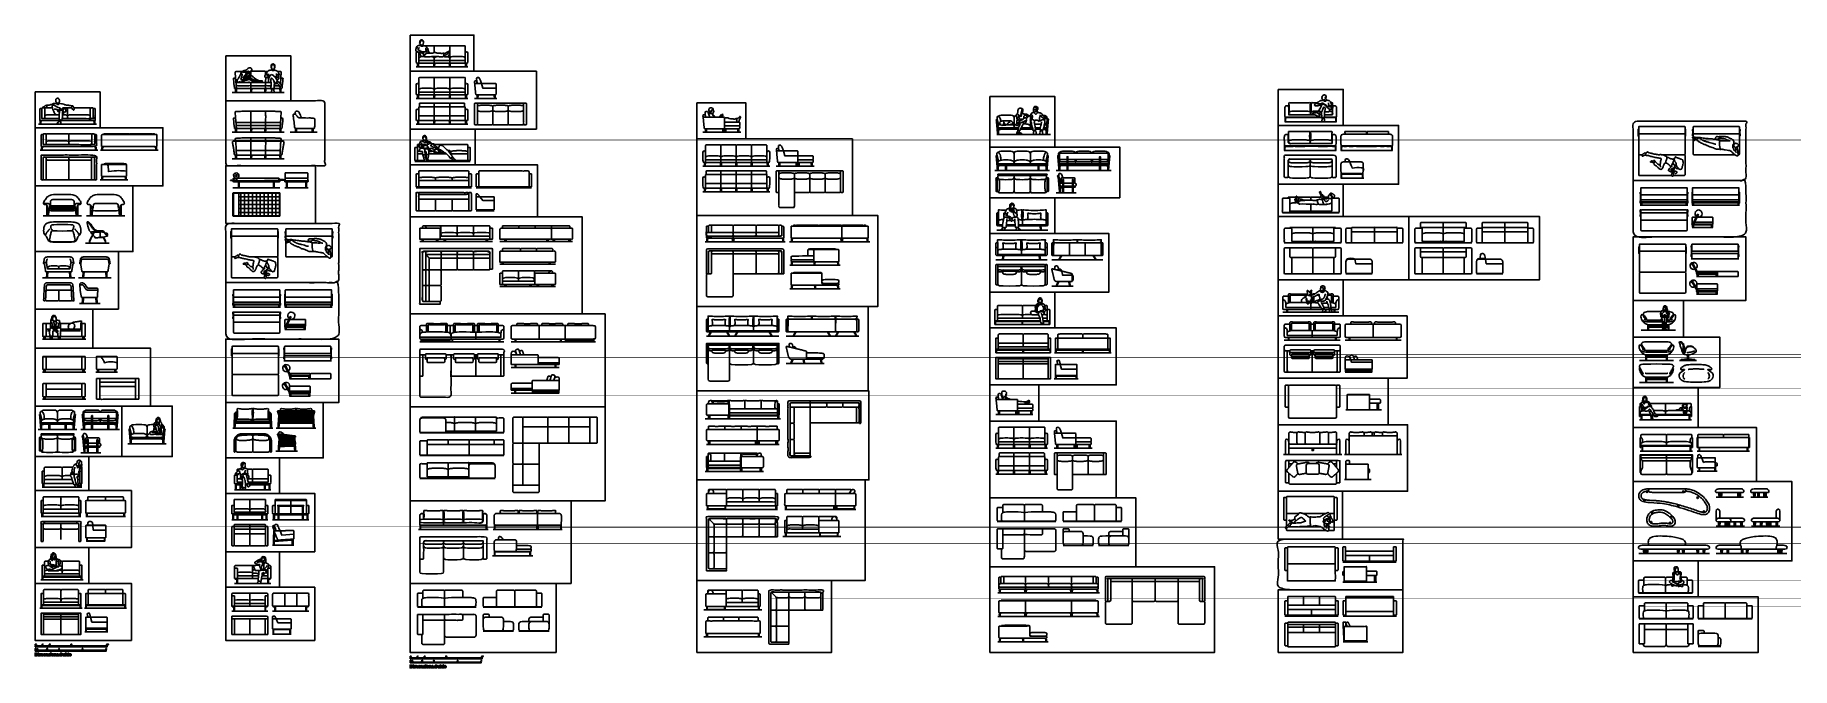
# Model space of a CAD drawing. Header units: metres. Extents: x 0 to 74.2, y -1.2 to 25.5.
import ezdxf

# ---------------------------------------------------------------- set-up
doc = ezdxf.new("R2010")
doc.units = ezdxf.units.M
doc.header["$MEASUREMENT"] = 0
for name, color, linetype, true_color in [('AG-DETAIL', 7, 'Continuous', 0x66ffff), ('AG-DETAIL-DIAGRAM', 7, 'Continuous', 0xccff66), ('AG-DETAILS', 7, 'Continuous', 0x66ffff), ('AG-DIAGRAM', 7, 'Continuous', 0xfecc66), ('AG-FURNITURE', 7, 'Continuous', 0x66ccff), ('AG-PEOPLE', 7, 'Continuous', 0xfc6666), ('N-SYMB', 7, 'Continuous', 0x800040), ('X-DIMENSIONS.GUIDE', 7, 'Continuous', 0x800080), ('X-VPRT', 6, 'Continuous', 0xff00ff)]:
    doc.layers.add(name, color=color, linetype=linetype, true_color=true_color)

msp = doc.modelspace()

# ---------------------------------------------------------------- linework, layer by layer
at = {"layer": 'AG-DETAIL'}
for p, q in [((55.584, 16.791), (55.584, 17.248)), ((57.511, 16.791), (57.511, 17.248)), ((61.096, 16.791), (61.096, 17.248)), ((63.023, 16.791), (63.023, 17.248)), ((43.673, 16.251), (43.673, 16.79)), ((44.342, 16.251), (44.342, 16.79)), ((10.258, 5.299), (10.1, 5.299)), ((11.324, 5.299), (11.482, 5.299))]:
    msp.add_line(p, q, dxfattribs=at)
for points in [[(43.28, 19.175), (43.205, 19.478)], [(56.548, 17.248), (56.548, 16.791)], [(62.06, 17.248), (62.06, 16.791)], [(53.862, 14.048), (53.862, 14.23)], [(53.862, 13.972), (53.862, 14.048)], [(56.491, 13.356), (56.491, 12.791)], [(53.925, 12.867), (53.925, 13.075)], [(53.925, 12.791), (53.925, 12.867)], [(53.925, 11.4), (53.925, 11.324)], [(2.095, 8.197), (2.02, 8.5)], [(10.791, 5.915), (10.791, 5.702)], [(10.791, 5.669), (10.791, 5.347)], [(9.066, 4.818), (9.066, 4.89)], [(9.184, 3.162), (9.184, 2.953)], [(9.184, 2.879), (9.184, 2.845)], [(9.184, 2.736), (9.184, 2.616)], [(9.064, 1.994), (9.064, 1.677)], [(9.064, 1.568), (9.064, 1.448)], [(10.537, 1.448), (10.537, 1.994)], [(11.045, 1.448), (11.045, 1.994)]]:
    msp.add_lwpolyline(points, dxfattribs=at)
for points in [[(41.008, 20.055), (41.008, 19.949), (41.008, 19.847), (41.008, 19.839), (41, 19.839), (40.989, 19.839), (40.978, 19.839), (40.97, 19.839), (40.97, 19.847), (40.97, 19.949), (40.97, 20.055)], [(42.383, 20.055), (42.383, 19.949), (42.383, 19.847), (42.383, 19.839), (42.375, 19.839), (42.364, 19.839), (42.353, 19.839), (42.344, 19.839), (42.344, 19.847), (42.344, 19.949), (42.344, 20.055)], [(0.618, 9.128), (0.618, 9.022), (0.618, 8.92), (0.618, 8.912), (0.609, 8.912), (0.598, 8.912), (0.587, 8.912), (0.579, 8.912), (0.579, 8.92), (0.579, 9.022), (0.579, 9.128)], [(1.266, 9.128), (1.266, 9.022), (1.266, 8.92), (1.266, 8.912), (1.274, 8.912), (1.285, 8.912), (1.296, 8.912), (1.304, 8.912), (1.304, 8.92), (1.304, 9.022), (1.304, 9.128)]]:
    msp.add_rational_spline(points, [1, 1, 1, 0.707106781187, 1, 1, 1, 0.707106781187, 1, 1, 1], degree=2, knots=[0.6764433, 0.6764433, 0.6764433, 0.7882471, 0.7882471, 0.8303037, 0.8303037, 0.9028499, 0.9028499, 0.9449066, 0.9449066, 1.0567103, 1.0567103, 1.0567103], dxfattribs=at)
for points, degree, knots in [([(43.219, 20.46), (43.206, 20.512), (43.205, 20.559), (43.215, 20.593), (43.237, 20.602), (43.254, 20.6), (43.259, 20.599)], 3, [0, 0, 0, 0, 0.2286722, 0.4573445, 0.6860167, 0.7648197, 0.7648197, 0.7648197, 0.7648197]), ([(45.333, 20.46), (45.346, 20.512), (45.347, 20.559), (45.337, 20.593), (45.315, 20.602), (45.298, 20.6), (45.293, 20.599)], 3, [0, 0, 0, 0, 0.2286722, 0.4573445, 0.6860167, 0.7648197, 0.7648197, 0.7648197, 0.7648197]), ([(43.205, 19.477), (43.233, 19.144), (43.258, 18.899), (43.271, 18.899), (43.288, 18.904), (43.288, 18.99), (43.288, 19.076), (43.288, 19.087), (43.3, 19.091), (43.333, 19.101), (43.366, 19.11), (43.375, 19.112), (43.375, 19.115), (43.375, 19.124), (43.375, 19.134)], 2, [-1.709247, -1.709247, -1.709247, -0.102078, -0.102078, 0.003303, 0.003303, 0.56953, 0.56953, 0.647701, 0.647701, 0.873029, 0.873029, 0.910702, 0.910702, 0.973202, 0.973202, 0.973202]), ([(53.648, 14.52), (53.645, 14.506), (53.646, 14.474), (53.666, 14.449), (53.693, 14.414), (53.687, 14.379), (53.708, 14.359), (53.719, 14.33), (53.695, 14.321), (53.686, 14.32)], 3, [0, 0, 0, 0, 0.380014, 0.707854, 1.079127, 1.401834, 1.703147, 1.988026, 2.291985, 2.291985, 2.291985, 2.291985]), ([(53.718, 14.637), (53.721, 14.632), (53.73, 14.624), (53.727, 14.581), (53.749, 14.563), (53.786, 14.566), (53.796, 14.586), (53.839, 14.599), (53.857, 14.642), (53.824, 14.67), (53.827, 14.696), (53.859, 14.678), (53.856, 14.636), (53.875, 14.624), (53.884, 14.619)], 3, [0, 0, 0, 0, 0.233448, 0.592029, 0.881595, 1.207005, 1.463482, 1.836587, 2.19053, 2.548238, 2.772671, 3.057635, 3.413925, 3.726526, 3.726526, 3.726526, 3.726526]), ([(69.794, 11.442), (69.802, 11.444), (69.818, 11.446), (69.858, 11.449), (70.003, 11.462), (70.135, 11.461), (70.267, 11.462), (70.413, 11.449), (70.452, 11.446), (70.468, 11.444), (70.476, 11.442)], 3, [0.311396, 0.311396, 0.311396, 0.311396, 0.401242, 0.497282, 0.903324, 1.427714, 1.952171, 2.358233, 2.454254, 2.54402, 2.54402, 2.54402, 2.54402]), ([(2.034, 9.533), (2.021, 9.586), (2.02, 9.633), (2.03, 9.667), (2.052, 9.675), (2.069, 9.673), (2.074, 9.672)], 3, [0, 0, 0, 0, 0.2286722, 0.4573445, 0.6860167, 0.7648196, 0.7648196, 0.7648196, 0.7648196]), ([(3.461, 9.533), (3.474, 9.586), (3.475, 9.633), (3.465, 9.667), (3.443, 9.675), (3.426, 9.673), (3.421, 9.672)], 3, [0, 0, 0, 0, 0.2286722, 0.4573445, 0.6860167, 0.7648196, 0.7648196, 0.7648196, 0.7648196]), ([(2.02, 8.5), (2.048, 8.166), (2.073, 7.921), (2.086, 7.921), (2.103, 7.926), (2.103, 8.012), (2.103, 8.099), (2.103, 8.109), (2.115, 8.114), (2.148, 8.123), (2.181, 8.132), (2.19, 8.135), (2.19, 8.137), (2.19, 8.147), (2.19, 8.156)], 2, [-1.709247, -1.709247, -1.709247, -0.102078, -0.102078, 0.003303, 0.003303, 0.56953, 0.56953, 0.647701, 0.647701, 0.873029, 0.873029, 0.910702, 0.910702, 0.973202, 0.973202, 0.973202]), ([(8.651, 6.569), (8.651, 6.478), (8.651, 6.442), (8.651, 6.391), (8.657, 6.363), (8.666, 6.363), (8.676, 6.363), (8.682, 6.391), (8.682, 6.442), (8.682, 6.478), (8.682, 6.569)], 2, [0.336931, 0.336931, 0.336931, 0.574644, 0.574644, 0.86492, 0.86492, 0.925265, 0.925265, 1.215541, 1.215541, 1.453255, 1.453255, 1.453255]), ([(9.717, 6.569), (9.717, 6.478), (9.717, 6.442), (9.717, 6.391), (9.711, 6.363), (9.701, 6.363), (9.692, 6.363), (9.686, 6.391), (9.686, 6.442), (9.686, 6.478), (9.686, 6.569)], 2, [0.336931, 0.336931, 0.336931, 0.574644, 0.574644, 0.86492, 0.86492, 0.925265, 0.925265, 1.215541, 1.215541, 1.453255, 1.453255, 1.453255]), ([(8.53, 5.299), (8.53, 5.208), (8.53, 5.172), (8.53, 5.121), (8.537, 5.093), (8.546, 5.093), (8.555, 5.093), (8.562, 5.121), (8.562, 5.172), (8.562, 5.208), (8.562, 5.299)], 2, [0.336931, 0.336931, 0.336931, 0.574644, 0.574644, 0.86492, 0.86492, 0.925265, 0.925265, 1.215541, 1.215541, 1.453255, 1.453255, 1.453255]), ([(9.597, 5.299), (9.597, 5.208), (9.597, 5.172), (9.597, 5.121), (9.59, 5.093), (9.581, 5.093), (9.572, 5.093), (9.565, 5.121), (9.565, 5.172), (9.565, 5.208), (9.565, 5.299)], 2, [0.336931, 0.336931, 0.336931, 0.574644, 0.574644, 0.86492, 0.86492, 0.925265, 0.925265, 1.215541, 1.215541, 1.453255, 1.453255, 1.453255]), ([(10.069, 5.347), (10.069, 5.259), (10.069, 5.172), (10.069, 5.121), (10.075, 5.093), (10.084, 5.093), (10.094, 5.093), (10.1, 5.121), (10.1, 5.172), (10.1, 5.259), (10.1, 5.347)], 2, [0, 0, 0, 0.574644, 0.574644, 0.86492, 0.86492, 0.925265, 0.925265, 1.215541, 1.215541, 1.790185, 1.790185, 1.790185]), ([(11.513, 5.347), (11.513, 5.259), (11.513, 5.172), (11.513, 5.121), (11.507, 5.093), (11.498, 5.093), (11.488, 5.093), (11.482, 5.121), (11.482, 5.172), (11.482, 5.259), (11.482, 5.347)], 2, [0, 0, 0, 0.574644, 0.574644, 0.86492, 0.86492, 0.925265, 0.925265, 1.215541, 1.215541, 1.790185, 1.790185, 1.790185])]:
    msp.add_open_spline(points, degree=degree, knots=knots, dxfattribs=at)
for points, degree in [([(53.925, 12.229), (53.925, 11.764), (53.925, 11.4)], 2), ([(69.651, 11.311), (69.549, 11.268), (69.566, 11.051), (69.651, 11.023)], 3), ([(70.619, 11.311), (70.722, 11.268), (70.704, 11.051), (70.619, 11.023)], 3), ([(10.131, 5.347), (10.131, 5.518), (10.131, 5.702)], 2), ([(11.451, 5.347), (11.451, 5.518), (11.451, 5.702)], 2)]:
    msp.add_open_spline(points, degree=degree, dxfattribs=at)
at = {"layer": 'AG-DETAIL-DIAGRAM'}
for points in [[(18.847, 23.515), (18.904, 23.312), (19.463, 23.312)], [(31.593, 20.661), (31.65, 20.458), (32.209, 20.458)], [(18.78, 18.725), (18.897, 18.572), (19.388, 18.572)], [(55.728, 16.092), (55.761, 15.902), (56.453, 15.902)], [(61.24, 16.092), (61.273, 15.902), (61.964, 15.902)], [(43.286, 11.654), (43.34, 11.451), (43.982, 11.451)], [(55.548, 11.85), (55.583, 11.743), (56.453, 11.743)], [(43.329, 8.75), (43.386, 8.547), (43.945, 8.547)], [(2.44, 4.863), (2.457, 4.66), (2.984, 4.66)], [(10.339, 4.629), (10.414, 4.447), (10.918, 4.483)], [(2.339, 0.984), (2.395, 0.775), (3.035, 0.775)], [(10.174, 0.914), (10.254, 0.749), (10.804, 0.749)]]:
    msp.add_lwpolyline(points, dxfattribs=at)
for centre in [(67.951, 5.919), (68.064, 6.282), (69.594, 6.282), (70.195, 6.026), (68.29, 5.377), (69.067, 5.215), (69.385, 5.697), (70.459, 5.433), (68.233, 4.99), (69.026, 4.96)]:
    msp.add_circle(centre, 0.0336, dxfattribs=at)
for points, degree, knots in [([(3.026, 20.129), (3.058, 20.129), (3.074, 20.097), (3.094, 19.936), (3.096, 19.792), (3.278, 19.83), (3.555, 19.83), (3.729, 19.83), (3.854, 19.811)], 3, [0, 0, 0, 0, 7.310814, 14.621629, 14.621629, 14.621629, 25.601651, 36.581673, 36.581673, 36.581673, 36.581673]), ([(55.506, 20.2), (55.558, 20.081), (55.594, 19.995), (55.612, 19.941), (55.744, 19.96), (55.882, 19.964), (55.989, 19.956), (56.032, 19.953), (56.058, 19.945), (56.074, 19.934)], 3, [0, 0, 0, 0, 11.009772, 11.009772, 11.009772, 29.23641, 29.23641, 29.23641, 31.154222, 31.154222, 31.154222, 31.154222]), ([(43.34, 15.595), (43.366, 15.505), (43.387, 15.413), (43.593, 15.43), (43.786, 15.413)], 2, [-0.61847, -0.61847, -0.61847, 0, 0, 1.301687, 1.301687, 1.301687]), ([(69.733, 12.148), (69.795, 12.151), (69.909, 12.168), (70.014, 12.201), (70.075, 12.229)], 3, [0.083308, 0.083308, 0.083308, 0.083308, 0.70362, 1.280208, 1.280208, 1.280208, 1.280208]), ([(68.938, 11.279), (68.927, 11.278), (68.904, 11.275), (68.849, 11.272), (68.643, 11.269), (68.456, 11.269), (68.269, 11.269), (68.063, 11.272), (68.007, 11.275), (67.984, 11.278), (67.973, 11.279)], 3, [0.311396, 0.311396, 0.311396, 0.311396, 0.401242, 0.497282, 0.903324, 1.427714, 1.952171, 2.358233, 2.454254, 2.54402, 2.54402, 2.54402, 2.54402]), ([(70.365, 7.713), (70.388, 7.657), (70.411, 7.601), (70.434, 7.545), (70.438, 7.535), (70.442, 7.525), (70.446, 7.516), (70.464, 7.535), (70.546, 7.545), (70.643, 7.545), (70.665, 7.545), (70.711, 7.545), (70.757, 7.545), (70.84, 7.543), (70.9, 7.531), (70.942, 7.516)], 3, [-6.039693, -6.039693, -6.039693, -6.039693, -5.646891, -5.646891, -5.646891, -5.542584, -5.542584, -5.542584, -4.877452, -4.877452, -4.877452, -4.427374, -4.427374, -4.427374, -4.070369, -4.070369, -4.070369, -4.070369]), ([(68.123, 6.3), (68.112, 6.3), (68.088, 6.3), (68.053, 6.299), (68.016, 6.294), (67.978, 6.286), (67.936, 6.273), (67.897, 6.255), (67.865, 6.234), (67.843, 6.21), (67.826, 6.184), (67.815, 6.159), (67.809, 6.138), (67.806, 6.123), (67.805, 6.109), (67.806, 6.091), (67.808, 6.07), (67.814, 6.048), (67.822, 6.029), (67.835, 6.011), (67.852, 5.995), (67.876, 5.978), (67.91, 5.96), (67.959, 5.945), (68.024, 5.933), (68.073, 5.928), (68.1, 5.926), (68.146, 5.921), (68.255, 5.914), (68.417, 5.905), (68.565, 5.895), (68.689, 5.881), (68.793, 5.865), (68.898, 5.845), (69.02, 5.82), (69.141, 5.794), (69.268, 5.762), (69.436, 5.715), (69.664, 5.646), (69.929, 5.561), (70.128, 5.495), (70.26, 5.449), (70.336, 5.426), (70.397, 5.413), (70.446, 5.409), (70.483, 5.41), (70.509, 5.415), (70.526, 5.42), (70.539, 5.426), (70.554, 5.437), (70.569, 5.454), (70.583, 5.477), (70.594, 5.507), (70.602, 5.542), (70.605, 5.574), (70.605, 5.6), (70.602, 5.631), (70.593, 5.67), (70.574, 5.719), (70.541, 5.781), (70.501, 5.842), (70.455, 5.9), (70.396, 5.969), (70.324, 6.039), (70.236, 6.106), (70.158, 6.156), (70.077, 6.201), (69.986, 6.243), (69.895, 6.275), (69.811, 6.291), (69.748, 6.297), (69.713, 6.298), (69.696, 6.299)], 3, [18.043967, 18.043967, 18.043967, 18.043967, 18.148797, 18.279916, 18.388892, 18.51475, 18.665998, 18.814053, 18.938677, 19.037569, 19.140522, 19.23928, 19.305558, 19.350032, 19.39316, 19.448604, 19.52602, 19.599709, 19.666619, 19.732151, 19.811104, 19.901631, 20.019557, 20.189422, 20.403652, 20.670275, 20.670275, 20.670275, 21.132841, 21.739825, 22.266577, 22.596155, 22.969444, 23.299684, 23.644267, 24.197108, 24.516259, 24.933096, 25.918347, 26.857867, 27.669669, 27.986224, 28.233559, 28.450085, 28.59621, 28.714951, 28.814186, 28.855053, 28.891081, 28.958296, 29.029679, 29.115783, 29.223624, 29.345837, 29.469899, 29.531377, 29.611032, 29.766917, 29.929091, 30.126428, 30.460186, 30.641549, 30.86162, 31.348216, 31.632572, 31.947899, 32.26057, 32.544115, 32.930678, 33.210076, 33.384115, 33.552966, 33.552966, 33.552966, 33.552966]), ([(68.172, 5.204), (68.166, 5.186), (68.156, 5.151), (68.15, 5.097), (68.154, 5.048), (68.165, 5.014), (68.177, 4.994), (68.192, 4.976), (68.213, 4.961), (68.24, 4.948), (68.28, 4.934), (68.327, 4.925), (68.378, 4.921), (68.438, 4.922), (68.517, 4.93), (68.61, 4.944), (68.685, 4.953), (68.737, 4.956), (68.775, 4.956), (68.827, 4.954), (68.891, 4.947), (68.962, 4.936), (69.013, 4.926), (69.05, 4.923), (69.073, 4.924), (69.098, 4.93), (69.123, 4.948), (69.142, 4.973), (69.15, 4.996), (69.15, 5.012), (69.149, 5.026), (69.144, 5.047), (69.133, 5.075), (69.113, 5.112), (69.074, 5.165), (69.011, 5.229), (68.93, 5.295), (68.846, 5.349), (68.775, 5.383), (68.706, 5.404), (68.647, 5.412), (68.585, 5.413), (68.519, 5.412), (68.454, 5.404), (68.393, 5.39), (68.338, 5.371), (68.281, 5.34), (68.227, 5.297), (68.191, 5.252), (68.177, 5.22), (68.172, 5.204)], 3, [0, 0, 0, 0, 0.182491, 0.360129, 0.529855, 0.65905, 0.711608, 0.761134, 0.881189, 0.963153, 1.06162, 1.296377, 1.428238, 1.571629, 1.883175, 2.212492, 2.490298, 2.631744, 2.720704, 2.865686, 3.147493, 3.350202, 3.576124, 3.653798, 3.71258, 3.806139, 3.900391, 4.010799, 4.112518, 4.138245, 4.168767, 4.246721, 4.346525, 4.465989, 4.665678, 4.99032, 5.344549, 5.690328, 5.975657, 6.116388, 6.402965, 6.558501, 6.722875, 7.049694, 7.203071, 7.345545, 7.614207, 7.841678, 8.015586, 8.182662, 8.182662, 8.182662, 8.182662])]:
    msp.add_open_spline(points, degree=degree, knots=knots, dxfattribs=at)
at = {"layer": 'AG-DETAILS'}
for p, q in [((16.202, 24.482), (16.202, 24.368)), ((18.158, 24.482), (18.158, 24.368)), ((16.202, 23.147), (16.202, 23.033)), ((18.158, 23.147), (18.158, 23.033)), ((16.202, 22.364), (16.202, 21.943)), ((18.158, 22.364), (18.158, 21.943)), ((16.202, 22.142), (18.158, 22.142)), ((28.31, 20.293), (28.31, 20.178)), ((30.9, 20.293), (30.9, 20.178)), ((28.31, 19.51), (28.31, 19.089)), ((28.31, 19.287), (30.9, 19.287)), ((30.9, 19.51), (30.9, 19.089)), ((70.783, 17.538), (70.821, 17.538)), ((70.979, 15.464), (71.017, 15.464)), ((70.979, 14.721), (71.017, 14.721)), ((11.362, 13.224), (11.401, 13.224)), ((11.558, 11.151), (11.596, 11.151)), ((11.558, 10.407), (11.596, 10.407)), ((8.464, 9.528), (8.493, 9.326)), ((9.918, 9.528), (9.889, 9.326)), ((11.744, 9.579), (11.765, 9.642)), ((10.306, 8.512), (10.245, 8.678)), ((10.316, 8.627), (10.296, 8.671)), ((10.396, 8.267), (10.342, 8.414)), ((16.551, 7.817), (16.551, 8.274)), ((40.681, 8.382), (40.681, 8.267)), ((42.637, 8.382), (42.637, 8.267)), ((40.681, 7.599), (40.681, 7.178)), ((42.637, 7.599), (42.637, 7.178)), ((40.681, 7.376), (42.637, 7.376))]:
    msp.add_line(p, q, dxfattribs=at)
for points in [[(16.849, 24.482), (16.849, 24.368)], [(17.51, 24.482), (17.51, 24.368)], [(16.849, 23.147), (16.849, 23.033)], [(17.51, 23.147), (17.51, 23.033)], [(16.849, 22.502), (16.849, 21.943)], [(17.51, 22.502), (17.51, 21.943)], [(28.957, 20.293), (28.957, 20.178)], [(29.605, 20.293), (29.605, 20.178)], [(30.253, 20.293), (30.253, 20.178)], [(28.957, 19.648), (28.957, 19.089)], [(29.605, 19.648), (29.605, 19.089)], [(30.253, 19.648), (30.253, 19.089)], [(8.381, 18.732), (8.365, 18.732)], [(8.381, 18.567), (8.365, 18.567)], [(8.671, 18.732), (8.606, 18.732)], [(8.671, 18.567), (8.606, 18.567)], [(8.681, 18.884), (8.681, 18.742)], [(8.681, 18.723), (8.681, 18.576)], [(8.681, 18.557), (8.681, 18.411)], [(8.837, 18.732), (8.69, 18.732)], [(8.837, 18.567), (8.69, 18.567)], [(8.846, 18.884), (8.846, 18.742)], [(8.846, 18.723), (8.846, 18.576)], [(8.846, 18.557), (8.846, 18.411)], [(9.003, 18.732), (8.856, 18.732)], [(9.003, 18.567), (8.856, 18.567)], [(9.012, 18.884), (9.012, 18.742)], [(9.012, 18.723), (9.012, 18.576)], [(9.012, 18.557), (9.012, 18.411)], [(9.169, 18.732), (9.022, 18.732)], [(9.169, 18.567), (9.022, 18.567)], [(9.178, 18.884), (9.178, 18.742)], [(9.178, 18.723), (9.178, 18.576)], [(9.178, 18.557), (9.178, 18.411)], [(9.334, 18.732), (9.188, 18.732)], [(9.334, 18.567), (9.188, 18.567)], [(9.343, 18.884), (9.343, 18.742)], [(9.343, 18.723), (9.343, 18.576)], [(9.343, 18.557), (9.343, 18.411)], [(9.499, 18.732), (9.353, 18.732)], [(9.499, 18.567), (9.353, 18.567)], [(9.508, 18.884), (9.508, 18.742)], [(9.508, 18.723), (9.508, 18.576)], [(9.508, 18.557), (9.508, 18.411)], [(9.664, 18.732), (9.518, 18.732)], [(9.664, 18.567), (9.518, 18.567)], [(9.673, 18.884), (9.673, 18.742)], [(9.673, 18.723), (9.673, 18.576)], [(9.673, 18.557), (9.673, 18.411)], [(9.829, 18.732), (9.683, 18.732)], [(9.829, 18.567), (9.683, 18.567)], [(9.838, 18.884), (9.838, 18.742)], [(9.838, 18.723), (9.838, 18.576)], [(9.838, 18.557), (9.838, 18.411)], [(9.994, 18.732), (9.848, 18.732)], [(9.994, 18.567), (9.848, 18.567)], [(10.004, 18.884), (10.004, 18.742)], [(10.004, 18.723), (10.004, 18.576)], [(10.004, 18.557), (10.004, 18.411)], [(10.159, 18.732), (10.013, 18.732)], [(10.159, 18.567), (10.013, 18.567)], [(10.169, 18.884), (10.169, 18.742)], [(10.169, 18.723), (10.169, 18.576)], [(10.169, 18.557), (10.169, 18.411)], [(10.321, 18.732), (10.178, 18.732)], [(10.321, 18.567), (10.178, 18.567)], [(67.781, 18.858), (67.773, 18.858), (67.773, 18.922), (67.799, 18.922), (67.799, 18.858), (67.791, 18.858)], [(67.791, 18.554), (67.799, 18.554), (67.799, 18.465), (67.773, 18.465), (67.773, 18.554), (67.781, 18.554)], [(69.772, 18.858), (69.78, 18.858), (69.78, 18.922), (69.754, 18.922), (69.754, 18.858), (69.762, 18.858)], [(69.762, 18.554), (69.754, 18.554), (69.754, 18.465), (69.78, 18.465), (69.78, 18.554), (69.772, 18.554)], [(8.381, 18.402), (8.365, 18.402)], [(8.381, 18.237), (8.365, 18.237)], [(8.381, 18.071), (8.365, 18.071)], [(8.671, 18.402), (8.606, 18.402)], [(8.671, 18.237), (8.606, 18.237)], [(8.671, 18.071), (8.606, 18.071)], [(8.681, 18.392), (8.681, 18.246)], [(8.681, 18.227), (8.681, 18.081)], [(8.681, 18.062), (8.681, 17.919)], [(8.837, 18.402), (8.69, 18.402)], [(8.837, 18.237), (8.69, 18.237)], [(8.837, 18.071), (8.69, 18.071)], [(8.846, 18.392), (8.846, 18.246)], [(8.846, 18.227), (8.846, 18.081)], [(8.846, 18.062), (8.846, 17.919)], [(9.003, 18.402), (8.856, 18.402)], [(9.003, 18.237), (8.856, 18.237)], [(9.003, 18.071), (8.856, 18.071)], [(9.012, 18.392), (9.012, 18.246)], [(9.012, 18.227), (9.012, 18.081)], [(9.012, 18.062), (9.012, 17.919)], [(9.169, 18.402), (9.022, 18.402)], [(9.169, 18.237), (9.022, 18.237)], [(9.169, 18.071), (9.022, 18.071)], [(9.178, 18.392), (9.178, 18.246)], [(9.178, 18.227), (9.178, 18.081)], [(9.178, 18.062), (9.178, 17.919)], [(9.334, 18.402), (9.188, 18.402)], [(9.334, 18.237), (9.188, 18.237)], [(9.334, 18.071), (9.188, 18.071)], [(9.343, 18.392), (9.343, 18.246)], [(9.343, 18.227), (9.343, 18.081)], [(9.343, 18.062), (9.343, 17.919)], [(9.499, 18.402), (9.353, 18.402)], [(9.499, 18.237), (9.353, 18.237)], [(9.499, 18.071), (9.353, 18.071)], [(9.508, 18.392), (9.508, 18.246)], [(9.508, 18.227), (9.508, 18.081)], [(9.508, 18.062), (9.508, 17.919)], [(9.664, 18.402), (9.518, 18.402)], [(9.664, 18.237), (9.518, 18.237)], [(9.664, 18.071), (9.518, 18.071)], [(9.673, 18.392), (9.673, 18.246)], [(9.673, 18.227), (9.673, 18.081)], [(9.673, 18.062), (9.673, 17.919)], [(9.829, 18.402), (9.683, 18.402)], [(9.829, 18.237), (9.683, 18.237)], [(9.829, 18.071), (9.683, 18.071)], [(9.838, 18.392), (9.838, 18.246)], [(9.838, 18.227), (9.838, 18.081)], [(9.838, 18.062), (9.838, 17.919)], [(9.994, 18.402), (9.848, 18.402)], [(9.994, 18.237), (9.848, 18.237)], [(9.994, 18.071), (9.848, 18.071)], [(10.004, 18.392), (10.004, 18.246)], [(10.004, 18.227), (10.004, 18.081)], [(10.004, 18.062), (10.004, 17.919)], [(10.159, 18.402), (10.013, 18.402)], [(10.159, 18.237), (10.013, 18.237)], [(10.159, 18.071), (10.013, 18.071)], [(10.169, 18.392), (10.169, 18.246)], [(10.169, 18.227), (10.169, 18.081)], [(10.169, 18.062), (10.169, 17.919)], [(10.321, 18.402), (10.178, 18.402)], [(10.321, 18.237), (10.178, 18.237)], [(10.321, 18.071), (10.178, 18.071)], [(69.933, 16.598), (69.925, 16.598), (69.925, 16.662), (69.951, 16.662), (69.951, 16.598), (69.943, 16.598)], [(71.924, 16.598), (71.932, 16.598), (71.932, 16.662), (71.907, 16.662), (71.907, 16.598), (71.914, 16.598)], [(69.943, 16.293), (69.951, 16.293), (69.951, 16.204), (69.925, 16.204), (69.925, 16.293), (69.933, 16.293)], [(71.914, 16.293), (71.907, 16.293), (71.907, 16.204), (71.932, 16.204), (71.932, 16.293), (71.924, 16.293)], [(8.36, 14.545), (8.353, 14.545), (8.353, 14.608), (8.378, 14.608), (8.378, 14.545), (8.37, 14.545)], [(8.37, 14.24), (8.378, 14.24), (8.378, 14.151), (8.353, 14.151), (8.353, 14.24), (8.36, 14.24)], [(10.352, 14.545), (10.359, 14.545), (10.359, 14.608), (10.334, 14.608), (10.334, 14.545), (10.341, 14.545)], [(10.341, 14.24), (10.334, 14.24), (10.334, 14.151), (10.359, 14.151), (10.359, 14.24), (10.352, 14.24)], [(18.613, 12.8), (18.613, 13.008)], [(18.613, 12.724), (18.613, 12.8)], [(21.28, 13.289), (21.28, 12.724)], [(10.512, 12.284), (10.505, 12.284), (10.505, 12.348), (10.53, 12.348), (10.53, 12.284), (10.523, 12.284)], [(10.523, 11.979), (10.53, 11.979), (10.53, 11.89), (10.505, 11.89), (10.505, 11.979), (10.512, 11.979)], [(12.504, 12.284), (12.511, 12.284), (12.511, 12.348), (12.486, 12.348), (12.486, 12.284), (12.494, 12.284)], [(12.494, 11.979), (12.486, 11.979), (12.486, 11.89), (12.511, 11.89), (12.511, 11.979), (12.504, 11.979)], [(10.248, 9.643), (10.248, 9.687)], [(10.29, 9.504), (10.248, 9.643)], [(10.274, 9.642), (10.274, 9.687)], [(10.3, 9.642), (10.3, 9.687)], [(10.326, 9.642), (10.326, 9.687)], [(10.357, 9.642), (10.357, 9.687)], [(10.395, 9.642), (10.395, 9.687)], [(10.441, 9.642), (10.441, 9.687)], [(10.492, 9.642), (10.492, 9.687)], [(10.542, 9.642), (10.542, 9.687)], [(10.593, 9.642), (10.593, 9.687)], [(10.644, 9.642), (10.644, 9.687)], [(10.694, 9.642), (10.694, 9.687)], [(10.745, 9.642), (10.745, 9.687)], [(10.796, 9.642), (10.796, 9.687)], [(10.846, 9.642), (10.846, 9.687)], [(10.897, 9.642), (10.897, 9.687)], [(10.948, 9.642), (10.948, 9.687)], [(10.998, 9.687), (10.998, 9.642)], [(11.041, 9.687), (11.041, 9.642)], [(11.091, 9.642), (11.091, 9.687)], [(11.142, 9.642), (11.142, 9.687)], [(11.193, 9.642), (11.193, 9.687)], [(11.243, 9.642), (11.243, 9.687)], [(11.294, 9.642), (11.294, 9.687)], [(11.345, 9.642), (11.345, 9.687)], [(11.395, 9.642), (11.395, 9.687)], [(11.446, 9.642), (11.446, 9.687)], [(11.497, 9.642), (11.497, 9.687)], [(11.547, 9.642), (11.547, 9.687)], [(11.598, 9.642), (11.598, 9.687)], [(11.644, 9.642), (11.644, 9.687)], [(11.682, 9.642), (11.682, 9.687)], [(11.714, 9.642), (11.714, 9.687)], [(11.739, 9.642), (11.739, 9.687)], [(11.791, 9.643), (11.75, 9.502)], [(11.765, 9.642), (11.765, 9.687)], [(11.791, 9.643), (11.791, 9.687)], [(8.461, 9.478), (8.482, 9.319)], [(8.488, 9.324), (8.469, 9.566), (8.503, 9.33), (8.483, 9.584), (8.519, 9.333), (8.494, 9.593), (8.53, 9.369), (8.518, 9.606), (8.541, 9.445)], [(8.543, 9.465), (8.534, 9.613), (8.545, 9.578)], [(9.167, 9.642), (9.203, 9.444)], [(9.215, 9.642), (9.179, 9.444)], [(9.839, 9.465), (9.848, 9.613), (9.837, 9.578)], [(9.894, 9.324), (9.912, 9.566), (9.878, 9.33), (9.898, 9.584), (9.862, 9.333), (9.888, 9.593), (9.852, 9.369), (9.864, 9.606), (9.841, 9.445)], [(9.92, 9.478), (9.899, 9.319)], [(10.292, 9.538), (10.274, 9.642)], [(10.301, 9.64), (10.3, 9.642)], [(10.333, 9.486), (10.345, 9.23), (10.323, 9.354)], [(10.537, 9.23), (10.357, 9.642), (10.37, 9.23), (10.325, 9.382)], [(10.582, 9.23), (10.395, 9.642), (10.41, 9.23), (10.335, 9.512)], [(10.621, 9.23), (10.441, 9.642), (10.441, 9.23), (10.338, 9.563)], [(10.492, 9.642), (10.492, 9.23), (10.341, 9.604)], [(10.694, 9.642), (10.667, 9.23), (10.492, 9.642)], [(10.542, 9.642), (10.537, 9.23)], [(10.542, 9.642), (10.706, 9.23)], [(10.582, 9.23), (10.593, 9.642), (10.745, 9.23)], [(10.644, 9.642), (10.621, 9.23)], [(10.644, 9.642), (10.784, 9.23)], [(10.83, 9.23), (10.694, 9.642)], [(10.706, 9.23), (10.745, 9.642), (10.872, 9.23), (10.948, 9.642), (11.042, 9.23)], [(10.745, 9.23), (10.796, 9.642), (10.911, 9.23), (10.998, 9.642), (11.083, 9.23), (11.193, 9.642), (11.253, 9.23), (11.395, 9.642), (11.419, 9.23), (11.598, 9.642), (11.59, 9.23), (11.701, 9.553)], [(10.784, 9.23), (10.846, 9.642), (10.957, 9.23), (11.041, 9.642), (11.126, 9.23), (11.243, 9.642), (11.291, 9.23), (11.446, 9.642), (11.459, 9.23), (11.644, 9.642), (11.63, 9.23), (11.708, 9.467)], [(10.83, 9.23), (10.897, 9.642), (10.999, 9.23), (11.091, 9.642), (11.165, 9.23), (11.294, 9.642), (11.33, 9.23), (11.497, 9.642), (11.497, 9.23), (11.682, 9.642), (11.67, 9.23)], [(11.042, 9.23), (11.142, 9.642), (11.205, 9.23), (11.345, 9.642), (11.372, 9.23), (11.547, 9.642), (11.547, 9.23), (11.698, 9.604)], [(11.714, 9.38), (11.67, 9.23)], [(10.25, 8.72), (10.245, 8.678)], [(10.263, 8.72), (10.258, 8.675)], [(10.309, 8.554), (10.258, 8.675)], [(10.28, 8.717), (10.275, 8.673)], [(10.31, 8.563), (10.275, 8.673)], [(10.312, 8.587), (10.275, 8.673)], [(10.301, 8.715), (10.296, 8.671)], [(10.296, 8.671), (10.314, 8.604)], [(10.325, 8.712), (10.32, 8.668)], [(10.321, 8.666), (10.32, 8.668)], [(10.406, 8.264), (10.345, 8.453)], [(10.433, 8.263), (10.346, 8.466)], [(10.348, 8.48), (10.406, 8.264)], [(10.452, 8.263), (10.349, 8.501)], [(10.839, 8.604), (10.754, 8.263), (10.639, 8.629), (10.617, 8.263), (10.447, 8.652), (10.483, 8.263), (10.353, 8.546)], [(10.359, 8.708), (10.354, 8.664)], [(10.518, 8.263), (10.357, 8.591)], [(10.361, 8.63), (10.433, 8.263)], [(10.824, 8.263), (10.746, 8.615), (10.687, 8.263), (10.545, 8.64), (10.545, 8.263), (10.362, 8.647)], [(10.404, 8.702), (10.398, 8.658)], [(10.398, 8.658), (10.579, 8.263)], [(10.398, 8.658), (10.452, 8.263)], [(10.452, 8.696), (10.447, 8.652)], [(10.502, 8.69), (10.497, 8.646)], [(10.518, 8.263), (10.497, 8.646), (10.649, 8.263), (10.692, 8.622)], [(10.55, 8.684), (10.545, 8.64)], [(10.579, 8.263), (10.591, 8.634), (10.721, 8.263), (10.791, 8.61), (10.858, 8.263)], [(10.597, 8.678), (10.591, 8.634)], [(10.645, 8.673), (10.639, 8.629)], [(10.697, 8.666), (10.692, 8.622)], [(10.793, 8.263), (10.692, 8.622)], [(10.751, 8.66), (10.746, 8.615)], [(10.796, 8.654), (10.791, 8.61)], [(10.844, 8.648), (10.839, 8.604)], [(10.897, 8.263), (10.839, 8.604)], [(41.329, 8.382), (41.329, 8.267)], [(41.989, 8.382), (41.989, 8.267)], [(41.329, 7.737), (41.329, 7.178)], [(41.989, 7.737), (41.989, 7.178)], [(52.837, 5.362), (53.364, 5.362)], [(53.52, 5.362), (54.501, 5.362)], [(54.636, 5.362), (54.854, 5.362)], [(52.879, 3.236), (54.897, 3.236)], [(56.342, 3.346), (56.342, 3.591)], [(53.895, 1.069), (53.895, 1.313)]]:
    msp.add_lwpolyline(points, dxfattribs=at)
for points in [[(67.791, 18.465), (67.781, 18.465), (67.781, 18.922), (67.791, 18.922)], [(69.762, 18.465), (69.772, 18.465), (69.772, 18.922), (69.762, 18.922)], [(69.943, 16.204), (69.933, 16.204), (69.933, 16.662), (69.943, 16.662)], [(71.914, 16.204), (71.924, 16.204), (71.924, 16.662), (71.914, 16.662)], [(8.37, 14.151), (8.36, 14.151), (8.36, 14.608), (8.37, 14.608)], [(10.341, 14.151), (10.352, 14.151), (10.352, 14.608), (10.341, 14.608)], [(10.523, 11.89), (10.512, 11.89), (10.512, 12.348), (10.523, 12.348)], [(12.494, 11.89), (12.504, 11.89), (12.504, 12.348), (12.494, 12.348)], [(53.919, 8.12), (53.919, 8.018), (53.97, 8.018), (53.97, 8.12)]]:
    msp.add_lwpolyline(points, close=True, dxfattribs=at)
for centre, radius in [((8.493, 19.623), 0.0356), ((8.681, 18.732), 0.00952), ((8.681, 18.567), 0.00952), ((8.846, 18.732), 0.00952), ((8.846, 18.567), 0.00952), ((9.012, 18.732), 0.00952), ((9.012, 18.567), 0.00952), ((9.178, 18.732), 0.00952), ((9.178, 18.567), 0.00952), ((9.343, 18.732), 0.00952), ((9.343, 18.567), 0.00952), ((9.508, 18.732), 0.00952), ((9.508, 18.567), 0.00952), ((9.673, 18.732), 0.00952), ((9.673, 18.567), 0.00952), ((9.838, 18.732), 0.00952), ((9.838, 18.567), 0.00952), ((10.004, 18.732), 0.00952), ((10.004, 18.567), 0.00952), ((10.169, 18.732), 0.00952), ((10.169, 18.567), 0.00952), ((8.681, 18.402), 0.00952), ((8.681, 18.237), 0.00952), ((8.681, 18.071), 0.00952), ((8.846, 18.402), 0.00952), ((8.846, 18.237), 0.00952), ((8.846, 18.071), 0.00952), ((9.012, 18.402), 0.00952), ((9.012, 18.237), 0.00952), ((9.012, 18.071), 0.00952), ((9.178, 18.402), 0.00952), ((9.178, 18.237), 0.00952), ((9.178, 18.071), 0.00952), ((9.343, 18.402), 0.00952), ((9.343, 18.237), 0.00952), ((9.343, 18.071), 0.00952), ((9.508, 18.402), 0.00952), ((9.508, 18.237), 0.00952), ((9.508, 18.071), 0.00952), ((9.673, 18.402), 0.00952), ((9.673, 18.237), 0.00952), ((9.673, 18.071), 0.00952), ((9.838, 18.402), 0.00952), ((9.838, 18.237), 0.00952), ((9.838, 18.071), 0.00952), ((10.004, 18.402), 0.00952), ((10.004, 18.237), 0.00952), ((10.004, 18.071), 0.00952), ((10.169, 18.402), 0.00952), ((10.169, 18.237), 0.00952), ((10.169, 18.071), 0.00952)]:
    msp.add_circle(centre, radius, dxfattribs=at)
for centre, radius, start, end in [((67.811, 19.1), 0.0127, 90, 180), ((67.811, 18.82), 0.0127, 180, 270), ((69.742, 19.1), 0.0127, 0, 90), ((69.742, 18.82), 0.0127, 270, 0), ((69.964, 16.718), 0.0127, 90, 180), ((69.964, 16.439), 0.0127, 180, 270), ((71.894, 16.718), 0.0127, 0, 90), ((71.894, 16.439), 0.0127, 270, 0), ((8.391, 14.786), 0.0127, 90, 180), ((8.391, 14.506), 0.0127, 180, 270), ((10.321, 14.786), 0.0127, 0, 90), ((10.321, 14.506), 0.0127, 270, 0), ((10.543, 12.405), 0.0127, 90, 180), ((10.543, 12.125), 0.0127, 180, 270), ((12.473, 12.405), 0.0127, 0, 90), ((12.473, 12.125), 0.0127, 270, 0), ((8.441, 9.53), 0.0222, 356.77992, 176.77996), ((8.442, 9.55), 0.0222, 356.77992, 176.77996), ((9.939, 9.55), 0.0222, 3.22004, 183.22008), ((9.94, 9.53), 0.0222, 3.22004, 183.22008)]:
    msp.add_arc(centre, radius, start, end, dxfattribs=at)
for points, degree in [([(67.799, 18.82), (67.799, 18.96), (67.799, 19.1)], 2), ([(67.811, 19.112), (68.776, 19.112), (69.742, 19.112)], 2), ([(69.742, 18.808), (68.776, 18.808), (67.811, 18.808)], 2), ([(69.754, 19.1), (69.754, 18.96), (69.754, 18.82)], 2), ([(2.973, 17.155), (3.027, 17.159), (3.052, 17.162)], 2), ([(69.951, 16.439), (69.951, 16.579), (69.951, 16.718)], 2), ([(69.964, 16.731), (70.929, 16.731), (71.894, 16.731)], 2), ([(71.894, 16.426), (70.929, 16.426), (69.964, 16.426)], 2), ([(71.907, 16.718), (71.907, 16.579), (71.907, 16.439)], 2), ([(8.378, 14.506), (8.378, 14.646), (8.378, 14.786)], 2), ([(8.391, 14.799), (9.356, 14.799), (10.321, 14.799)], 2), ([(10.321, 14.494), (9.356, 14.494), (8.391, 14.494)], 2), ([(10.334, 14.786), (10.334, 14.646), (10.334, 14.506)], 2), ([(10.53, 12.125), (10.53, 12.265), (10.53, 12.405)], 2), ([(10.543, 12.417), (11.508, 12.417), (12.473, 12.417)], 2), ([(12.473, 12.112), (11.508, 12.112), (10.543, 12.112)], 2), ([(12.486, 12.405), (12.486, 12.265), (12.486, 12.125)], 2), ([(8.517, 9.646), (8.506, 9.65), (8.496, 9.645)], 2), ([(8.534, 9.613), (8.532, 9.628), (8.527, 9.64), (8.517, 9.646)], 3), ([(8.541, 9.658), (8.53, 9.661), (8.522, 9.657)], 2), ([(9.841, 9.658), (9.851, 9.661), (9.86, 9.657)], 2), ([(9.848, 9.613), (9.85, 9.628), (9.855, 9.64), (9.864, 9.646)], 3), ([(9.864, 9.646), (9.876, 9.65), (9.885, 9.645)], 2), ([(8.469, 9.566), (8.466, 9.583), (8.462, 9.59), (8.449, 9.597), (8.433, 9.595), (8.425, 9.581)], 3), ([(8.44, 9.604), (8.445, 9.61), (8.459, 9.613), (8.478, 9.602), (8.483, 9.584)], 3), ([(8.494, 9.593), (8.489, 9.615), (8.481, 9.624), (8.464, 9.626), (8.454, 9.618)], 3), ([(8.495, 9.637), (8.482, 9.638), (8.476, 9.635)], 2), ([(9.887, 9.637), (9.899, 9.638), (9.905, 9.635)], 2), ([(9.888, 9.593), (9.892, 9.615), (9.9, 9.624), (9.917, 9.626), (9.928, 9.618)], 3), ([(9.941, 9.604), (9.936, 9.61), (9.922, 9.613), (9.903, 9.602), (9.898, 9.584)], 3), ([(9.912, 9.566), (9.915, 9.583), (9.92, 9.59), (9.932, 9.597), (9.948, 9.595), (9.956, 9.581)], 3)]:
    msp.add_open_spline(points, degree=degree, dxfattribs=at)
for points, degree, knots in [([(1.703, 18.297), (1.639, 18.309), (1.505, 18.309), (1.146, 18.309), (0.787, 18.309), (0.654, 18.309), (0.589, 18.297)], 3, [0, 0, 0, 0, 0.897863, 0.897863, 0.897863, 1.795726, 1.795726, 1.795726, 1.795726]), ([(2.446, 18.229), (2.45, 18.373), (2.478, 18.446), (2.581, 18.446), (2.981, 18.446), (3.381, 18.446), (3.485, 18.446), (3.513, 18.373), (3.516, 18.229)], 3, [-2.419687, -2.419687, -2.419687, -2.419687, -1.209843, 0, 0, 0, 1.209843, 2.419687, 2.419687, 2.419687, 2.419687]), ([(18.613, 12.061), (18.613, 11.595), (18.613, 11.232), (18.613, 11.193), (18.613, 11.155)], 2, [12.902016, 12.902016, 12.902016, 15.289123, 15.289123, 15.539123, 15.539123, 15.539123]), ([(8.518, 9.606), (8.514, 9.625), (8.505, 9.633), (8.5, 9.636), (8.495, 9.637)], 3, [0, 0, 0, 0, 0.0893786, 0.144544, 0.144544, 0.144544, 0.144544]), ([(9.864, 9.606), (9.868, 9.625), (9.877, 9.633), (9.882, 9.636), (9.887, 9.637)], 3, [0, 0, 0, 0, 0.0893786, 0.144544, 0.144544, 0.144544, 0.144544])]:
    msp.add_open_spline(points, degree=degree, knots=knots, dxfattribs=at)
at = {"layer": 'AG-DIAGRAM'}
for p, q in [((16.087, 24.216), (18.272, 24.216)), ((16.087, 22.88), (18.272, 22.88)), ((18.551, 22.88), (19.488, 22.88)), ((16.087, 21.791), (18.272, 21.791)), ((28.195, 21.449), (29.796, 21.449)), ((28.195, 20.026), (31.015, 20.026)), ((31.294, 20.026), (32.895, 20.026)), ((28.195, 18.936), (31.015, 18.936)), ((0.337, 17.925), (1.955, 17.925)), ((2.171, 17.925), (3.792, 17.925)), ((2.122, 16.77), (3.124, 16.77)), ((0.307, 15.304), (1.681, 15.304)), ((1.831, 15.304), (3.217, 15.304)), ((1.88, 14.218), (2.74, 14.218)), ((55.339, 9.74), (56.843, 9.74)), ((40.567, 9.538), (42.119, 9.538)), ((16.239, 7.804), (19.795, 7.804)), ((40.567, 8.115), (42.751, 8.115)), ((43.031, 8.115), (44.632, 8.115)), ((40.567, 7.025), (42.751, 7.025)), ((55.217, 2.465), (56.655, 2.465))]:
    msp.add_line(p, q, dxfattribs=at)
for points in [[(8.32, 23.133), (10.519, 23.133)], [(0.149, 21.793), (2.588, 21.793)], [(52.766, 21.895), (54.95, 21.895)], [(8.32, 21.45), (10.519, 21.45)], [(10.768, 21.45), (11.914, 21.45)], [(40.601, 21.359), (42.866, 21.359)], [(0.206, 20.694), (2.645, 20.694)], [(2.753, 20.694), (5.191, 20.694)], [(8.32, 20.328), (10.519, 20.328)], [(16.035, 20.223), (18.372, 20.223)], [(52.744, 20.682), (54.929, 20.682)], [(55.132, 20.682), (57.316, 20.682)], [(2.743, 19.437), (3.912, 19.437)], [(40.517, 19.839), (42.835, 19.839)], [(43.117, 19.839), (45.435, 19.839)], [(55.132, 19.514), (56.097, 19.514)], [(8.353, 19.1), (10.334, 19.1)], [(10.537, 19.1), (11.528, 19.1)], [(16.086, 19.106), (18.423, 19.106)], [(18.626, 19.106), (20.963, 19.106)], [(43.117, 18.899), (43.959, 18.899)], [(18.626, 18.14), (19.388, 18.14)], [(52.662, 18.048), (55.062, 18.048)], [(67.773, 18.376), (69.78, 18.376)], [(69.958, 18.376), (71.964, 18.376)], [(40.604, 17.324), (42.763, 17.324)], [(69.958, 17.436), (70.84, 17.436)], [(16.239, 16.845), (19.312, 16.845)], [(19.617, 16.845), (22.69, 16.845)], [(28.289, 16.832), (31.667, 16.832)], [(31.856, 16.832), (35.239, 16.832)], [(52.744, 16.778), (55.145, 16.778)], [(55.348, 16.778), (57.748, 16.778)], [(58.256, 16.778), (60.656, 16.778)], [(60.86, 16.778), (63.26, 16.778)], [(19.617, 15.88), (21.966, 15.88)], [(31.859, 15.835), (33.99, 15.835)], [(40.566, 16.067), (42.725, 16.067)], [(42.928, 16.067), (45.087, 16.067)], [(69.925, 16.115), (71.932, 16.115)], [(19.617, 14.94), (21.966, 14.94)], [(31.859, 14.838), (33.99, 14.838)], [(42.928, 14.962), (43.829, 14.962)], [(55.348, 15.47), (56.453, 15.47)], [(60.86, 15.47), (61.964, 15.47)], [(70.153, 15.363), (71.036, 15.363)], [(70.153, 14.62), (71.036, 14.62)], [(8.353, 14.062), (10.359, 14.062)], [(10.537, 14.062), (12.544, 14.062)], [(52.681, 13.852), (55.043, 13.852)], [(0.305, 12.714), (2.134, 12.714)], [(10.537, 13.122), (11.42, 13.122)], [(28.346, 12.844), (31.407, 12.844)], [(31.712, 12.844), (34.773, 12.844)], [(40.527, 13.344), (42.839, 13.344)], [(52.744, 12.67), (55.106, 12.67)], [(55.31, 12.67), (57.672, 12.67)], [(67.814, 13.099), (69.256, 13.099)], [(16.239, 12.603), (19.795, 12.603)], [(20.099, 12.603), (23.655, 12.603)], [(40.566, 12.143), (42.877, 12.143)], [(43.042, 12.143), (45.43, 12.143)], [(0.305, 11.331), (2.134, 11.331)], [(2.566, 11.331), (3.481, 11.331)], [(10.505, 11.802), (12.511, 11.802)], [(20.099, 11.524), (22.131, 11.524)], [(31.712, 11.689), (33.312, 11.689)], [(55.31, 11.324), (56.453, 11.324)], [(67.735, 11.823), (69.176, 11.823)], [(69.43, 11.823), (70.141, 11.823)], [(10.733, 11.049), (11.615, 11.049)], [(20.099, 10.444), (22.131, 10.444)], [(43.023, 11.039), (44.039, 11.039)], [(67.735, 10.883), (69.176, 10.883)], [(0.305, 10.18), (2.134, 10.18)], [(10.733, 10.306), (11.615, 10.306)], [(0.129, 8.912), (1.755, 8.912)], [(1.935, 8.912), (3.56, 8.912)], [(8.342, 8.963), (10.039, 8.963)], [(10.183, 8.963), (11.856, 8.963)], [(28.296, 9.352), (31.47, 9.352)], [(69.942, 9.309), (68.84, 9.309), (67.738, 9.309)], [(3.912, 8.299), (5.537, 8.299)], [(16.239, 8.77), (19.795, 8.77)], [(28.346, 8.275), (31.42, 8.275)], [(1.935, 7.921), (2.774, 7.921)], [(10.159, 7.997), (11.074, 7.997)], [(52.714, 7.846), (55.175, 7.846)], [(55.29, 7.846), (57.704, 7.846)], [(69.977, 7.996), (68.875, 7.996), (67.773, 7.996)], [(72.383, 7.996), (71.282, 7.996), (70.18, 7.996)], [(16.239, 6.839), (19.42, 6.839)], [(30.747, 7.137), (28.286, 7.137)], [(55.282, 6.798), (56.404, 6.798)], [(70.18, 7.145), (71.018, 7.145)], [(0.298, 6.476), (1.974, 6.476)], [(8.422, 6.363), (9.946, 6.363)], [(72.128, 6.056), (70.977, 6.056)], [(73.158, 6.056), (72.444, 6.056)], [(0.254, 5.231), (1.93, 5.231)], [(2.134, 5.231), (3.81, 5.231)], [(28.346, 5.534), (31.344, 5.534)], [(31.648, 5.534), (34.646, 5.534)], [(8.302, 5.093), (9.826, 5.093)], [(10.029, 5.093), (11.553, 5.093)], [(16.182, 4.68), (19.133, 4.68)], [(19.344, 4.68), (22.258, 4.68)], [(40.625, 5.022), (43.096, 5.022)], [(43.4, 5.022), (45.871, 5.022)], [(70.977, 4.827), (72.17, 4.827)], [(72.47, 4.827), (73.663, 4.827)], [(10.029, 4.026), (10.918, 4.026)], [(31.566, 4.391), (34.017, 4.391)], [(43.4, 4.006), (44.677, 4.006)], [(44.904, 4.006), (46.18, 4.006)], [(19.309, 3.569), (21.017, 3.569)], [(55.217, 3.308), (57.468, 3.308)], [(67.713, 3.676), (70.693, 3.676)], [(73.957, 3.676), (70.977, 3.676)], [(0.247, 2.559), (2.025, 2.559)], [(8.422, 2.4), (9.946, 2.4)], [(40.641, 2.012), (44.937, 2.012)], [(67.697, 1.993), (69.983, 1.993)], [(0.203, 1.359), (1.981, 1.359)], [(2.083, 1.359), (3.861, 1.359)], [(8.302, 1.232), (9.826, 1.232)], [(10.029, 1.232), (11.553, 1.232)], [(16.146, 1.409), (18.616, 1.409)], [(18.921, 1.409), (21.391, 1.409)], [(28.24, 1.293), (30.69, 1.293)], [(40.641, 1.015), (44.937, 1.015)], [(52.77, 1.031), (55.021, 1.031)], [(55.224, 1.031), (57.475, 1.031)], [(67.722, 0.913), (70.008, 0.913)], [(70.212, 0.913), (72.498, 0.913)], [(2.102, 0.362), (3.067, 0.362)], [(10.029, 0.267), (10.804, 0.267)], [(18.921, 0.393), (20.197, 0.393)], [(20.425, 0.393), (21.701, 0.393)], [(28.24, 0.15), (30.69, 0.15)], [(40.641, -0.052), (42.772, -0.052)], [(55.224, -0.051), (56.275, -0.051)], [(70.212, -0.249), (71.17, -0.249)]]:
    msp.add_lwpolyline(points, dxfattribs=at)
msp.add_open_spline([(3.463, 11.722), (3.303, 11.76), (3.194, 11.76), (3.082, 11.76), (2.923, 11.722), (2.908, 11.776), (2.861, 11.879), (2.781, 11.96), (2.736, 11.992)], degree=3, knots=[-1.402778, -1.402778, -1.402778, -1.402778, -0.701389, 0, 0, 0, 0.744419, 1.496007, 1.496007, 1.496007, 1.496007], dxfattribs=at)
at = {"layer": 'AG-FURNITURE'}
for p, q in [((8.489, 23.133), (8.468, 23.133)), ((8.506, 23.299), (8.496, 23.139)), ((9.132, 23.133), (9.114, 23.133)), ((9.419, 23.296), (9.12, 23.296)), ((9.419, 23.296), (9.719, 23.296)), ((9.707, 23.133), (9.725, 23.133)), ((10.333, 23.299), (10.343, 23.139)), ((10.349, 23.133), (10.37, 23.133)), ((16.227, 22.527), (16.227, 22.654)), ((16.824, 22.527), (16.227, 22.527)), ((16.253, 22.68), (16.824, 22.68)), ((16.849, 22.654), (16.849, 22.502)), ((18.671, 22.68), (20.627, 22.68)), ((19.319, 21.797), (19.319, 22.396)), ((19.979, 21.797), (19.979, 22.396)), ((8.506, 21.616), (8.496, 21.456)), ((9.419, 21.613), (9.12, 21.613)), ((9.719, 21.613), (9.419, 21.613)), ((10.333, 21.616), (10.343, 21.456)), ((18.703, 21.765), (19.287, 21.765)), ((19.351, 21.765), (19.947, 21.765)), ((20.011, 21.765), (20.595, 21.765)), ((42.228, 21.635), (42.442, 21.635)), ((42.438, 21.594), (42.234, 21.594)), ((42.436, 21.575), (42.237, 21.575)), ((8.489, 21.45), (8.468, 21.45)), ((9.132, 21.45), (9.114, 21.45)), ((9.707, 21.45), (9.725, 21.45)), ((10.349, 21.45), (10.37, 21.45)), ((28.31, 20.599), (28.31, 20.889)), ((28.335, 20.915), (28.932, 20.915)), ((43.608, 20.296), (44.944, 20.296)), ((0.323, 19.437), (2.528, 19.437)), ((8.543, 19.36), (8.657, 19.36)), ((8.708, 19.36), (8.822, 19.36)), ((8.873, 19.36), (8.988, 19.36)), ((9.038, 19.36), (9.153, 19.36)), ((9.203, 19.36), (9.318, 19.36)), ((9.369, 19.36), (9.483, 19.36)), ((9.534, 19.36), (9.648, 19.36)), ((9.699, 19.36), (9.813, 19.36)), ((9.864, 19.36), (9.978, 19.36)), ((10.029, 19.36), (10.143, 19.36)), ((10.677, 19.36), (11.388, 19.36)), ((28.335, 19.673), (28.335, 19.8)), ((28.932, 19.673), (28.335, 19.673)), ((28.36, 19.825), (28.932, 19.825)), ((28.957, 19.8), (28.957, 19.648)), ((30.253, 19.648), (30.253, 19.8)), ((31.408, 19.825), (34, 19.825)), ((32.056, 18.943), (32.056, 19.542)), ((32.703, 18.943), (32.703, 19.542)), ((32.703, 18.943), (32.703, 19.542)), ((33.351, 18.943), (33.351, 19.542)), ((43.794, 19.301), (43.427, 19.301)), ((69.418, 19.62), (69.17, 19.62)), ((8.365, 17.929), (8.365, 18.875)), ((8.375, 18.884), (10.312, 18.884)), ((10.321, 18.875), (10.321, 17.929)), ((32.088, 18.911), (32.671, 18.911)), ((33.319, 18.911), (32.736, 18.911)), ((43.427, 19.175), (43.794, 19.175)), ((43.794, 19.134), (43.427, 19.134)), ((54.43, 18.708), (54.593, 18.708)), ((10.312, 17.919), (8.375, 17.919)), ((70.175, 17.932), (70.01, 17.613)), ((70.032, 17.601), (70.198, 17.92)), ((28.406, 17.067), (29.41, 17.067)), ((57.511, 17.248), (55.584, 17.248)), ((63.023, 17.248), (61.096, 17.248)), ((2.964, 16.781), (2.964, 16.821)), ((2.977, 16.781), (2.977, 16.821)), ((43.004, 16.782), (43.004, 16.781)), ((45.011, 16.782), (45.011, 16.781)), ((29.517, 16.315), (30.391, 16.315)), ((31.347, 16.315), (30.487, 16.315)), ((31.975, 16.07), (32.88, 16.07)), ((69.994, 15.843), (70.166, 15.528)), ((70.188, 15.54), (70.016, 15.855)), ((9.998, 15.306), (9.749, 15.306)), ((29.469, 15.473), (31.542, 15.473)), ((53.019, 15.47), (54.87, 15.47)), ((58.531, 15.47), (60.382, 15.47)), ((69.98, 15.091), (70.164, 14.783)), ((70.186, 14.796), (70.002, 15.104)), ((70.162, 15.534), (70.162, 15.523)), ((0.387, 14.759), (0.45, 14.759)), ((1.537, 14.759), (1.601, 14.759)), ((53.929, 14.492), (53.929, 14.264)), ((10.754, 13.618), (10.589, 13.299)), ((10.612, 13.287), (10.777, 13.606)), ((28.385, 13.567), (28.422, 13.567)), ((29.308, 13.567), (29.345, 13.567)), ((30.307, 13.567), (30.349, 13.567)), ((31.332, 13.567), (31.369, 13.567)), ((31.788, 13.56), (31.788, 13.558)), ((52.852, 13.864), (52.852, 13.945)), ((52.878, 13.945), (52.878, 13.864)), ((54.846, 13.945), (54.846, 13.864)), ((54.846, 13.945), (54.846, 13.864)), ((54.872, 13.864), (54.872, 13.945)), ((54.872, 13.864), (54.872, 13.945)), ((0.614, 13.066), (0.521, 13.066)), ((0.719, 12.825), (0.96, 12.825)), ((0.885, 13.066), (0.755, 13.066)), ((1.036, 12.825), (1.041, 12.825)), ((1.918, 13.066), (1.077, 13.066)), ((17.604, 12.616), (17.604, 12.697)), ((17.629, 12.697), (17.629, 12.616)), ((19.598, 12.697), (19.598, 12.616)), ((19.598, 12.697), (19.598, 12.616)), ((19.623, 12.616), (19.623, 12.697)), ((19.623, 12.616), (19.623, 12.697)), ((20.271, 12.616), (20.271, 12.697)), ((20.296, 12.697), (20.296, 12.616)), ((22.189, 12.697), (22.189, 12.616)), ((22.214, 12.616), (22.214, 12.697)), ((52.916, 12.683), (52.916, 12.764)), ((52.941, 12.764), (52.941, 12.683)), ((54.91, 12.764), (54.91, 12.683)), ((54.91, 12.764), (54.91, 12.683)), ((54.935, 12.683), (54.935, 12.764)), ((54.935, 12.683), (54.935, 12.764)), ((55.481, 12.683), (55.481, 12.764)), ((55.506, 12.764), (55.506, 12.683)), ((57.475, 12.764), (57.475, 12.683)), ((57.5, 12.683), (57.5, 12.764)), ((68.8, 13.33), (68.78, 13.33)), ((68.781, 13.265), (68.799, 13.265)), ((68.797, 13.228), (68.782, 13.228)), ((68.844, 13.265), (68.957, 13.265)), ((68.957, 13.228), (68.845, 13.228)), ((17.67, 12.061), (17.353, 12.061)), ((18.68, 12.061), (18.547, 12.061)), ((53.992, 12.229), (53.858, 12.229)), ((10.573, 11.529), (10.745, 11.214)), ((10.767, 11.226), (10.596, 11.541)), ((10.742, 11.22), (10.742, 11.21)), ((20.271, 11.536), (20.271, 11.617)), ((20.296, 11.617), (20.296, 11.536)), ((21.954, 11.617), (21.954, 11.536)), ((21.979, 11.536), (21.979, 11.617)), ((70.085, 11.834), (69.486, 11.834)), ((4.231, 11.059), (2.736, 11.059)), ((10.56, 10.777), (10.744, 10.469)), ((10.765, 10.482), (10.581, 10.79)), ((20.252, 10.457), (20.252, 10.538)), ((20.277, 10.538), (20.277, 10.457)), ((40.657, 11.039), (42.786, 11.039)), ((67.808, 10.008), (67.788, 10.008)), ((68.814, 10.008), (68.179, 10.008)), ((68.866, 10.008), (69.892, 10.008)), ((8.463, 9.511), (8.465, 9.548)), ((9.917, 9.548), (9.919, 9.511)), ((67.762, 9.538), (68.202, 9.538)), ((67.762, 9.513), (68.208, 9.513)), ((68.289, 9.513), (68.358, 9.513)), ((68.29, 9.538), (68.344, 9.538)), ((68.44, 9.538), (68.84, 9.538)), ((68.516, 9.513), (68.84, 9.513)), ((69.918, 9.538), (68.84, 9.538)), ((69.918, 9.513), (68.84, 9.513)), ((2.609, 8.323), (2.242, 8.323)), ((2.242, 8.197), (2.609, 8.197)), ((10.754, 8.206), (10.32, 8.176)), ((10.937, 8.289), (10.38, 8.289)), ((10.998, 8.289), (10.982, 8.289)), ((16.239, 8.389), (16.239, 7.855)), ((16.513, 8.427), (16.277, 8.427)), ((16.551, 8.274), (16.551, 8.389)), ((21.28, 8.325), (21.28, 6.523)), ((21.606, 8.325), (23.457, 8.325)), ((67.797, 8.224), (68.875, 8.224)), ((67.797, 8.199), (68.875, 8.199)), ((68.848, 8.694), (67.823, 8.694)), ((69.953, 8.224), (68.875, 8.224)), ((69.953, 8.199), (68.875, 8.199)), ((68.901, 8.694), (69.927, 8.694)), ((2.609, 8.156), (2.242, 8.156)), ((19.482, 7.817), (18.326, 7.817)), ((40.707, 7.762), (40.707, 7.889)), ((41.303, 7.762), (40.707, 7.762)), ((40.732, 7.914), (41.303, 7.914)), ((41.329, 7.889), (41.329, 7.737)), ((43.151, 7.914), (45.106, 7.914)), ((43.798, 7.032), (43.798, 7.631)), ((44.459, 7.032), (44.459, 7.631)), ((52.935, 7.293), (52.935, 7.592)), ((54.954, 7.293), (54.954, 7.592)), ((1.889, 7.137), (1.889, 7.15)), ((8.524, 6.788), (8.524, 6.962)), ((43.83, 7), (44.427, 7)), ((44.491, 7), (45.074, 7)), ((29.157, 5.144), (28.472, 5.144)), ((10.857, 4.232), (10.094, 4.178)), ((10.857, 4.276), (10.096, 4.222)), ((9.423, 2.616), (8.54, 2.616)), ((9.828, 2.616), (9.558, 2.616)), ((40.756, 2.247), (41.76, 2.247)), ((44.822, 2.247), (43.818, 2.247)), ((46.367, 2.492), (47.241, 2.492)), ((48.211, 2.492), (47.337, 2.492)), ((31.789, 2.045), (31.104, 2.045)), ((9.708, 1.448), (8.42, 1.448)), ((0.345, 0.254), (1.839, 0.254))]:
    msp.add_line(p, q, dxfattribs=at)
for points in [[(16.849, 25.079), (16.849, 24.812)], [(16.849, 24.646), (16.849, 24.571)], [(17.51, 25.079), (17.51, 24.832)], [(17.51, 24.747), (17.51, 24.571)], [(16.849, 23.744), (16.849, 23.235)], [(17.51, 23.744), (17.51, 23.235)], [(17.51, 22.502), (17.51, 22.654)], [(53.837, 22.581), (53.879, 22.581)], [(40.665, 21.635), (40.589, 21.937)], [(41.507, 21.594), (40.665, 21.594), (40.665, 21.635), (41.52, 21.635)], [(41.502, 21.575), (40.759, 21.575), (40.759, 21.594)], [(42.124, 21.575), (41.683, 21.575), (41.597, 21.575)], [(42.119, 21.594), (41.683, 21.594), (41.608, 21.594)], [(41.631, 21.635), (41.683, 21.635), (42.11, 21.635)], [(42.607, 21.594), (42.607, 21.575), (42.567, 21.575)], [(42.585, 21.635), (42.702, 21.635), (42.702, 21.594), (42.573, 21.594)], [(42.702, 21.635), (42.777, 21.937)], [(67.689, 21.507), (67.681, 21.507), (67.681, 21.571), (67.707, 21.571), (67.707, 21.507), (67.699, 21.507)], [(69.68, 21.507), (69.688, 21.507), (69.688, 21.571), (69.663, 21.571), (69.663, 21.507), (69.67, 21.507)], [(69.99, 21.507), (69.982, 21.507), (69.982, 21.571), (70.008, 21.571), (70.008, 21.507), (70, 21.507)], [(71.981, 21.507), (71.989, 21.507), (71.989, 21.571), (71.963, 21.571), (71.963, 21.507), (71.971, 21.507)], [(28.957, 20.889), (28.957, 20.385)], [(29.605, 20.889), (29.605, 20.385)], [(30.253, 20.889), (30.253, 20.385)], [(53.815, 21.368), (53.858, 21.368)], [(67.699, 21.385), (67.707, 21.385), (67.707, 21.297), (67.681, 21.297), (67.681, 21.385), (67.689, 21.385)], [(69.67, 21.385), (69.663, 21.385), (69.663, 21.297), (69.688, 21.297), (69.688, 21.385), (69.68, 21.385)], [(70, 21.385), (70.008, 21.385), (70.008, 21.297), (69.982, 21.297), (69.982, 21.385), (69.99, 21.385)], [(71.971, 21.385), (71.963, 21.385), (71.963, 21.297), (71.989, 21.297), (71.989, 21.385), (71.981, 21.385)], [(9.719, 20.491), (9.419, 20.491), (9.12, 20.491)], [(16.143, 20.261), (16.44, 20.261)], [(16.509, 20.535), (16.497, 20.535), (16.469, 20.535)], [(16.632, 20.261), (17.204, 20.261), (17.659, 20.261)], [(17.775, 20.261), (18.264, 20.261)], [(40.658, 20.114), (40.583, 20.417)], [(42.6, 20.074), (42.6, 20.055), (41.676, 20.055), (40.752, 20.055), (40.752, 20.074)], [(42.695, 20.114), (42.77, 20.417)], [(43.258, 20.114), (43.182, 20.417)], [(44.982, 20.296), (45.307, 20.296), (45.307, 20.562), (43.246, 20.562), (43.246, 20.296), (43.569, 20.296)], [(43.569, 20.074), (43.258, 20.074), (43.258, 20.114), (43.569, 20.114)], [(43.569, 20.055), (43.352, 20.055), (43.352, 20.074)], [(43.608, 20.114), (44.276, 20.114), (44.944, 20.114)], [(44.944, 20.074), (44.276, 20.074), (43.608, 20.074)], [(44.944, 20.055), (44.276, 20.055), (43.608, 20.055)], [(44.982, 20.114), (45.294, 20.114), (45.294, 20.074), (44.982, 20.074)], [(45.2, 20.074), (45.2, 20.055), (44.982, 20.055)], [(45.294, 20.114), (45.37, 20.417)], [(53.836, 20.124), (53.836, 19.596)], [(53.836, 19.596), (53.836, 20.124)], [(8.492, 19.51), (8.492, 19.405), (8.518, 19.405), (8.518, 19.512)], [(29.605, 19.8), (29.605, 19.648)], [(16.194, 19.144), (17.255, 19.144), (18.315, 19.144)], [(20.855, 19.144), (19.439, 19.144), (18.734, 19.144)], [(41.369, 18.902), (41.333, 18.902), (41.297, 18.902)], [(41.984, 18.902), (42.02, 18.902), (42.056, 18.902)], [(69.965, 18.858), (69.958, 18.858), (69.958, 18.922), (69.983, 18.922), (69.983, 18.858), (69.975, 18.858)], [(69.975, 18.554), (69.983, 18.554), (69.983, 18.465), (69.958, 18.465), (69.958, 18.554), (69.965, 18.554)], [(71.957, 18.858), (71.964, 18.858), (71.964, 18.922), (71.939, 18.922), (71.939, 18.858), (71.946, 18.858)], [(71.946, 18.554), (71.939, 18.554), (71.939, 18.465), (71.964, 18.465), (71.964, 18.554), (71.957, 18.554)], [(0.49, 18.379), (0.49, 17.937), (0.502, 17.937), (0.502, 18.352)], [(0.648, 18.203), (1.146, 18.203), (1.644, 18.203)], [(1.803, 18.379), (1.803, 17.937), (1.79, 17.937), (1.79, 18.352)], [(2.331, 18.384), (2.331, 17.937), (2.344, 17.937), (2.344, 18.375)], [(3.632, 18.384), (3.632, 17.937), (3.619, 17.937), (3.619, 18.375)], [(41.656, 18.047), (41.71, 18.047)], [(67.791, 18.084), (67.799, 18.084), (67.799, 18.173), (67.773, 18.173), (67.773, 18.084), (67.781, 18.084)], [(67.781, 17.962), (67.773, 17.962), (67.773, 17.899), (67.799, 17.899), (67.799, 17.962), (67.791, 17.962)], [(69.762, 18.084), (69.754, 18.084), (69.754, 18.173), (69.78, 18.173), (69.78, 18.084), (69.772, 18.084)], [(69.772, 17.962), (69.78, 17.962), (69.78, 17.899), (69.754, 17.899), (69.754, 17.962), (69.762, 17.962)], [(8.268, 17.194), (8.261, 17.194), (8.261, 17.257), (8.286, 17.257), (8.286, 17.194), (8.279, 17.194)], [(8.279, 17.072), (8.286, 17.072), (8.286, 16.983), (8.261, 16.983), (8.261, 17.072), (8.268, 17.072)], [(10.26, 17.194), (10.267, 17.194), (10.267, 17.257), (10.242, 17.257), (10.242, 17.194), (10.25, 17.194)], [(10.25, 17.072), (10.242, 17.072), (10.242, 16.983), (10.267, 16.983), (10.267, 17.072), (10.26, 17.072)], [(10.569, 17.194), (10.562, 17.194), (10.562, 17.257), (10.587, 17.257), (10.587, 17.194), (10.579, 17.194)], [(10.579, 17.072), (10.587, 17.072), (10.587, 16.983), (10.562, 16.983), (10.562, 17.072), (10.569, 17.072)], [(12.561, 17.194), (12.568, 17.194), (12.568, 17.257), (12.543, 17.257), (12.543, 17.194), (12.55, 17.194)], [(12.55, 17.072), (12.543, 17.072), (12.543, 16.983), (12.568, 16.983), (12.568, 17.072), (12.561, 17.072)], [(19.198, 17.068), (18.182, 17.068), (17.166, 17.068)], [(53.501, 17.21), (53.376, 17.21)], [(53.626, 17.21), (53.501, 17.21)], [(54.263, 17.21), (54.388, 17.21)], [(54.388, 17.21), (54.513, 17.21)], [(59.013, 17.21), (58.887, 17.21)], [(59.138, 17.21), (59.013, 17.21)], [(59.775, 17.21), (59.9, 17.21)], [(59.9, 17.21), (60.025, 17.21)], [(70.821, 17.576), (70.821, 17.538), (70.821, 17.436), (70.783, 17.436), (70.783, 17.538), (70.033, 17.538)], [(17.088, 16.932), (17.483, 16.932), (18.182, 16.932), (18.88, 16.932), (19.198, 16.932)], [(41.618, 16.79), (41.672, 16.79)], [(58.493, 16.404), (59.456, 16.404)], [(59.456, 16.404), (60.42, 16.404)], [(67.717, 16.549), (67.71, 16.549), (67.71, 16.612), (67.735, 16.612), (67.735, 16.549), (67.727, 16.549)], [(67.727, 16.427), (67.735, 16.427), (67.735, 16.338), (67.71, 16.338), (67.71, 16.427), (67.717, 16.427)], [(69.709, 16.549), (69.716, 16.549), (69.716, 16.612), (69.691, 16.612), (69.691, 16.549), (69.698, 16.549)], [(69.698, 16.427), (69.691, 16.427), (69.691, 16.338), (69.716, 16.338), (69.716, 16.427), (69.709, 16.427)], [(31.394, 15.534), (31.394, 16.275)], [(41.645, 15.042), (41.645, 15.746)], [(41.645, 15.042), (41.645, 15.746)], [(19.731, 15.163), (20.023, 15.163), (21.039, 15.163)], [(71.017, 15.503), (71.017, 15.464), (71.017, 15.363), (70.979, 15.363), (70.979, 15.464), (70.228, 15.464)], [(10.545, 14.545), (10.537, 14.545), (10.537, 14.608), (10.562, 14.608), (10.562, 14.545), (10.555, 14.545)], [(10.555, 14.24), (10.562, 14.24), (10.562, 14.151), (10.537, 14.151), (10.537, 14.24), (10.545, 14.24)], [(12.536, 14.545), (12.544, 14.545), (12.544, 14.608), (12.518, 14.608), (12.518, 14.545), (12.526, 14.545)], [(12.526, 14.24), (12.518, 14.24), (12.518, 14.151), (12.544, 14.151), (12.544, 14.24), (12.536, 14.24)], [(52.808, 14.048), (52.808, 14.193)], [(54.916, 14.193), (54.916, 14.048)], [(71.017, 14.759), (71.017, 14.721), (71.017, 14.62), (70.979, 14.62), (70.979, 14.721), (70.228, 14.721)], [(1.482, 13.374), (1.219, 13.374), (1.058, 13.374)], [(8.37, 13.77), (8.378, 13.77), (8.378, 13.859), (8.353, 13.859), (8.353, 13.77), (8.36, 13.77)], [(8.36, 13.648), (8.353, 13.648), (8.353, 13.585), (8.378, 13.585), (8.378, 13.648), (8.37, 13.648)], [(10.341, 13.77), (10.334, 13.77), (10.334, 13.859), (10.359, 13.859), (10.359, 13.77), (10.352, 13.77)], [(10.352, 13.648), (10.359, 13.648), (10.359, 13.585), (10.334, 13.585), (10.334, 13.648), (10.341, 13.648)], [(42.458, 13.459), (41.696, 13.459), (41.696, 13.496), (42.451, 13.496)], [(42.56, 13.496), (42.813, 13.496), (42.813, 13.459), (42.567, 13.459)], [(52.724, 13.972), (53.862, 13.972)], [(52.836, 13.963), (52.787, 13.972)], [(53.862, 14.048), (52.808, 14.048)], [(52.943, 13.972), (52.894, 13.963)], [(53.858, 13.356), (53.925, 13.356), (53.992, 13.356)], [(54.301, 14.048), (53.862, 14.048)], [(53.862, 13.972), (54.369, 13.972)], [(54.625, 14.048), (54.425, 14.048)], [(54.451, 13.972), (54.649, 13.972)], [(54.916, 14.048), (54.725, 14.048)], [(54.727, 13.972), (54.999, 13.972)], [(54.781, 13.972), (54.83, 13.963)], [(54.781, 13.972), (54.83, 13.963)], [(54.888, 13.963), (54.937, 13.972)], [(54.888, 13.963), (54.937, 13.972)], [(11.401, 13.262), (11.401, 13.224), (11.401, 13.122), (11.362, 13.122), (11.362, 13.224), (10.612, 13.224)], [(17.588, 12.715), (17.539, 12.724)], [(17.694, 12.724), (17.645, 12.715)], [(18.547, 13.289), (18.613, 13.289), (18.68, 13.289)], [(19.533, 12.724), (19.582, 12.715)], [(19.533, 12.724), (19.582, 12.715)], [(19.639, 12.715), (19.688, 12.724)], [(19.639, 12.715), (19.688, 12.724)], [(20.255, 12.715), (20.206, 12.724)], [(20.361, 12.724), (20.312, 12.715)], [(22.124, 12.724), (22.173, 12.715)], [(22.23, 12.715), (22.279, 12.724)], [(52.788, 12.791), (53.925, 12.791)], [(52.9, 12.782), (52.851, 12.791)], [(52.871, 12.867), (52.871, 13.012)], [(53.925, 12.867), (52.871, 12.867)], [(53.006, 12.791), (52.957, 12.782)], [(54.979, 12.867), (53.925, 12.867)], [(53.925, 12.791), (55.063, 12.791)], [(54.845, 12.791), (54.894, 12.782)], [(54.845, 12.791), (54.894, 12.782)], [(54.951, 12.782), (55, 12.791)], [(54.951, 12.782), (55, 12.791)], [(54.979, 13.012), (54.979, 12.867)], [(55.465, 12.782), (55.416, 12.791)], [(55.571, 12.791), (55.522, 12.782)], [(57.41, 12.791), (57.459, 12.782)], [(57.516, 12.782), (57.565, 12.791)], [(68.088, 13.333), (68.088, 13.152), (68.114, 13.152), (68.114, 13.331)], [(68.114, 13.265), (68.535, 13.265), (68.733, 13.265)], [(68.731, 13.228), (68.535, 13.228), (68.114, 13.228)], [(68.982, 13.333), (68.982, 13.152), (68.957, 13.152), (68.957, 13.331)], [(8.297, 12.235), (8.289, 12.235), (8.289, 12.298), (8.314, 12.298), (8.314, 12.235), (8.307, 12.235)], [(8.307, 12.113), (8.314, 12.113), (8.314, 12.024), (8.289, 12.024), (8.289, 12.113), (8.297, 12.113)], [(10.288, 12.235), (10.296, 12.235), (10.296, 12.298), (10.27, 12.298), (10.27, 12.235), (10.278, 12.235)], [(10.278, 12.113), (10.27, 12.113), (10.27, 12.024), (10.296, 12.024), (10.296, 12.113), (10.288, 12.113)], [(30.328, 11.718), (30.328, 12.422)], [(30.328, 11.718), (30.328, 12.422)], [(44.223, 12.296), (43.106, 12.296), (43.106, 12.259), (44.223, 12.259)], [(44.249, 12.296), (45.366, 12.296), (45.366, 12.259), (44.249, 12.259)], [(68.009, 12.057), (68.009, 11.875), (68.034, 11.875), (68.034, 12.054)], [(68.034, 11.988), (68.456, 11.988), (68.877, 11.988)], [(68.877, 11.952), (68.456, 11.952), (68.034, 11.952)], [(68.902, 12.057), (68.902, 11.875), (68.877, 11.875), (68.877, 12.054)], [(11.596, 11.189), (11.596, 11.151), (11.596, 11.049), (11.558, 11.049), (11.558, 11.151), (10.808, 11.151)], [(17.649, 11.155), (17.559, 11.155)], [(19.688, 11.155), (19.591, 11.155)], [(20.255, 11.635), (20.206, 11.644)], [(20.361, 11.644), (20.312, 11.635)], [(21.889, 11.644), (21.938, 11.635)], [(21.995, 11.635), (22.044, 11.644)], [(41.721, 11.079), (41.721, 11.689)], [(52.851, 11.324), (52.947, 11.324)], [(53.849, 11.324), (54.002, 11.324)], [(55, 11.324), (54.903, 11.324)], [(11.596, 10.446), (11.596, 10.407), (11.596, 10.306), (11.558, 10.306), (11.558, 10.407), (10.808, 10.407)], [(20.236, 10.556), (20.187, 10.565)], [(20.342, 10.565), (20.293, 10.556)], [(68.009, 11.119), (68.009, 10.935), (68.034, 10.935), (68.034, 11.115)], [(68.034, 11.049), (68.456, 11.049), (68.877, 11.049)], [(68.877, 11.012), (68.456, 11.012), (68.034, 11.012)], [(68.902, 11.119), (68.902, 10.935), (68.877, 10.935), (68.877, 11.115)], [(9.17, 9.687), (9.191, 9.687), (9.212, 9.687)], [(29.255, 9.504), (29.255, 9.352), (29.312, 9.352), (29.312, 9.962), (29.283, 9.962)], [(68.84, 9.624), (68.84, 9.982)], [(68.84, 9.624), (68.84, 9.982)], [(0.267, 9.188), (0.192, 9.49)], [(1.522, 9.147), (1.522, 9.128), (0.942, 9.128), (0.362, 9.128), (0.362, 9.147)], [(1.617, 9.188), (1.692, 9.49)], [(2.073, 9.188), (1.997, 9.49)], [(3.11, 9.369), (3.434, 9.369), (3.434, 9.636), (2.062, 9.636), (2.062, 9.369), (2.385, 9.369)], [(2.385, 9.188), (2.073, 9.188), (2.073, 9.147), (2.385, 9.147)], [(2.385, 9.128), (2.167, 9.128), (2.167, 9.147)], [(2.423, 9.369), (3.071, 9.369)], [(3.071, 9.188), (2.748, 9.188), (2.423, 9.188)], [(2.423, 9.147), (2.748, 9.147), (3.071, 9.147)], [(3.071, 9.128), (2.748, 9.128), (2.423, 9.128)], [(3.11, 9.147), (3.422, 9.147), (3.422, 9.188), (3.11, 9.188)], [(3.328, 9.147), (3.328, 9.128), (3.11, 9.128)], [(3.422, 9.188), (3.498, 9.49)], [(9.932, 9.172), (9.191, 9.172), (8.449, 9.172)], [(8.452, 9.23), (9.191, 9.23), (9.93, 9.23)], [(9.901, 9.255), (9.191, 9.255), (8.481, 9.255)], [(9.167, 9.642), (9.191, 9.642), (9.215, 9.642)], [(11.729, 9.172), (11.02, 9.172), (10.31, 9.172)], [(10.315, 9.23), (11.02, 9.23), (11.725, 9.23)], [(11.723, 9.255), (11.02, 9.255), (10.316, 9.255)], [(17.389, 9.201), (17.343, 9.201)], [(18.151, 9.201), (18.026, 9.201)], [(18.276, 9.201), (18.151, 9.201)], [(18.913, 9.201), (19.038, 9.201)], [(19.038, 9.201), (19.163, 9.201)], [(29.312, 9.516), (31.363, 9.516), (31.363, 9.478), (29.312, 9.478)], [(34.786, 9.181), (32.725, 9.181)], [(41.329, 8.979), (41.329, 8.47)], [(41.989, 8.979), (41.989, 8.47)], [(4.05, 8.574), (3.974, 8.877)], [(5.305, 8.534), (5.305, 8.515), (4.724, 8.515), (4.144, 8.515), (4.144, 8.534)], [(5.399, 8.574), (5.475, 8.877)], [(8.514, 8.571), (8.507, 8.579)], [(8.522, 8.596), (8.524, 8.593)], [(9.86, 8.596), (9.857, 8.593)], [(9.868, 8.571), (9.874, 8.579)], [(10.326, 8.233), (10.754, 8.263), (10.939, 8.263)], [(10.511, 8.246), (10.511, 8.263), (10.525, 8.263), (10.525, 8.247)], [(10.754, 8.263), (10.94, 8.241)], [(10.754, 8.263), (10.754, 8.206)], [(10.754, 8.206), (10.945, 8.183)], [(10.858, 8.251), (10.858, 8.263)], [(10.871, 8.263), (10.871, 8.249)], [(52.935, 8.262), (52.935, 8.355)], [(54.954, 8.262), (54.954, 8.355)], [(68.875, 8.311), (68.875, 8.668)], [(68.875, 8.311), (68.875, 8.668)], [(70.203, 8.564), (70.203, 8.145)], [(72.36, 8.145), (72.36, 8.564)], [(0.978, 7.951), (0.942, 7.951), (0.906, 7.951)], [(8.475, 8.061), (8.448, 8.029)], [(8.448, 7.995), (8.476, 8.027)], [(9.906, 8.061), (9.934, 8.029)], [(9.934, 7.995), (9.906, 8.027)], [(29.839, 7.289), (29.839, 7.137), (29.782, 7.137), (29.782, 7.747), (29.81, 7.747)], [(41.989, 7.737), (41.989, 7.889)], [(52.935, 7.846), (54.954, 7.846)], [(53.072, 7.452), (52.935, 7.452)], [(54.816, 7.452), (54.954, 7.452)], [(55.487, 7.846), (57.507, 7.846)], [(67.785, 7.843), (67.797, 7.843), (67.797, 7.832)], [(67.797, 7.843), (68.875, 7.843)], [(67.797, 7.817), (68.875, 7.817)], [(68.875, 7.577), (67.871, 7.577)], [(69.953, 7.843), (68.875, 7.843)], [(69.953, 7.817), (68.875, 7.817)], [(68.875, 7.577), (69.879, 7.577)], [(69.965, 7.843), (69.953, 7.843), (69.953, 7.832)], [(70.217, 7.713), (70.207, 7.774)], [(70.279, 8.005), (70.279, 8.145)], [(71.018, 7.416), (71.018, 7.453)], [(72.284, 8.005), (72.284, 8.145)], [(16.995, 7.271), (16.87, 7.271)], [(17.12, 7.271), (16.995, 7.271)], [(29.782, 7.301), (28.403, 7.301), (28.403, 7.263), (29.782, 7.263)], [(70.942, 7.402), (71.004, 7.402)], [(71.004, 7.402), (70.942, 7.402)], [(70.942, 7.374), (71.004, 7.374)], [(0.384, 6.622), (1.136, 6.622), (1.616, 6.622)], [(1.82, 6.622), (1.889, 6.622)], [(8.745, 6.569), (8.493, 6.569)], [(8.954, 6.569), (8.884, 6.569)], [(9.875, 6.569), (9.051, 6.569)], [(29.883, 5.963), (29.883, 6.333)], [(71.091, 6.241), (71.158, 6.241)], [(71.145, 6.056), (71.105, 6.056)], [(71.148, 6.241), (71.215, 6.241)], [(71.202, 6.056), (71.161, 6.056)], [(71.888, 6.241), (71.955, 6.241)], [(71.942, 6.056), (71.902, 6.056)], [(71.938, 6.241), (72.005, 6.241)], [(71.992, 6.056), (71.951, 6.056)], [(72.557, 6.241), (72.624, 6.241)], [(72.611, 6.056), (72.57, 6.056)], [(72.731, 6.241), (72.798, 6.241)], [(72.785, 6.056), (72.744, 6.056)], [(72.985, 6.241), (73.053, 6.241)], [(73.039, 6.056), (72.999, 6.056)], [(73.08, 6.056), (73.04, 6.056)], [(73.053, 6.241), (73.093, 6.241)], [(0.34, 5.378), (1.092, 5.378), (1.845, 5.378)], [(9.754, 5.299), (8.721, 5.299), (8.373, 5.299)], [(10.289, 5.299), (10.81, 5.299), (11.293, 5.299)], [(17.227, 5.366), (17.263, 5.366)], [(18.059, 5.366), (18.095, 5.366)], [(28.432, 5.681), (29.566, 5.681), (31.258, 5.681)], [(1.092, 4.258), (1.092, 4.777)], [(1.092, 4.258), (1.092, 4.777)], [(9.04, 4.818), (9.091, 4.818)], [(28.641, 4.935), (28.457, 5.119)], [(33.849, 4.538), (32.715, 4.538), (31.734, 4.538)], [(43.096, 3.865), (43.096, 4.611)], [(71.075, 5.011), (71.142, 5.011)], [(71.129, 4.827), (71.089, 4.827)], [(71.356, 5.011), (71.423, 5.011)], [(71.409, 4.827), (71.369, 4.827)], [(71.476, 5.011), (71.543, 5.011)], [(71.53, 4.827), (71.489, 4.827)], [(71.732, 5.011), (71.8, 5.011)], [(71.786, 4.827), (71.746, 4.827)], [(72.011, 5.011), (72.078, 5.011)], [(72.065, 4.827), (72.024, 4.827)], [(72.568, 5.011), (72.635, 5.011)], [(72.622, 4.827), (72.581, 4.827)], [(72.848, 5.011), (72.916, 5.011)], [(72.902, 4.827), (72.862, 4.827)], [(73.105, 5.011), (73.172, 5.011)], [(73.159, 4.827), (73.118, 4.827)], [(73.225, 5.011), (73.292, 5.011)], [(73.279, 4.827), (73.239, 4.827)], [(73.504, 5.011), (73.571, 5.011)], [(73.558, 4.827), (73.517, 4.827)], [(67.911, 3.86), (67.978, 3.86)], [(68.025, 3.86), (68.092, 3.86)], [(69.346, 3.86), (69.413, 3.86)], [(69.559, 3.86), (69.626, 3.86)], [(70.165, 3.86), (70.232, 3.86)], [(70.428, 3.86), (70.495, 3.86)], [(71.242, 3.86), (71.175, 3.86)], [(71.505, 3.86), (71.438, 3.86)], [(72.111, 3.86), (72.044, 3.86)], [(72.324, 3.86), (72.257, 3.86)], [(73.645, 3.86), (73.578, 3.86)], [(73.759, 3.86), (73.692, 3.86)], [(67.964, 3.676), (67.924, 3.676)], [(68.079, 3.676), (68.039, 3.676)], [(69.4, 3.676), (69.359, 3.676)], [(69.613, 3.676), (69.572, 3.676)], [(70.219, 3.676), (70.178, 3.676)], [(70.482, 3.676), (70.442, 3.676)], [(71.188, 3.676), (71.228, 3.676)], [(71.452, 3.676), (71.492, 3.676)], [(72.057, 3.676), (72.098, 3.676)], [(72.27, 3.676), (72.311, 3.676)], [(73.591, 3.676), (73.632, 3.676)], [(73.706, 3.676), (73.746, 3.676)], [(67.925, 2.519), (67.925, 2.329)], [(69.755, 2.519), (69.755, 2.329)], [(31.273, 1.836), (31.089, 2.02)], [(1.092, 0.295), (1.092, 0.905)], [(18.616, 0.252), (18.616, 0.997)], [(28.407, 1.439), (29.541, 1.439), (30.522, 1.439)], [(55.341, 1.217), (57.358, 1.217)], [(67.95, 1.44), (67.95, 1.25)], [(69.781, 1.44), (69.781, 1.25)], [(10.069, 0.457), (10.069, 0.267), (10.044, 0.267), (10.044, 0.457)], [(10.76, 0.457), (10.76, 0.267), (10.786, 0.267), (10.786, 0.457)]]:
    msp.add_lwpolyline(points, dxfattribs=at)
for points in [[(67.699, 21.297), (67.689, 21.297), (67.689, 21.571), (67.699, 21.571)], [(69.67, 21.297), (69.68, 21.297), (69.68, 21.571), (69.67, 21.571)], [(70, 21.297), (69.99, 21.297), (69.99, 21.571), (70, 21.571)], [(71.971, 21.297), (71.981, 21.297), (71.981, 21.571), (71.971, 21.571)], [(16.303, 20.261), (16.303, 20.223), (16.35, 20.223), (16.35, 20.261)], [(18.105, 20.261), (18.105, 20.223), (18.057, 20.223), (18.057, 20.261)], [(41.676, 20.114), (42.695, 20.114), (42.695, 20.074), (41.676, 20.074), (40.658, 20.074), (40.658, 20.114)], [(8.492, 19.354), (8.543, 19.354), (8.543, 19.405), (8.492, 19.405)], [(8.59, 19.36), (8.621, 19.36), (8.621, 19.1), (8.59, 19.1)], [(8.657, 19.354), (8.708, 19.354), (8.708, 19.405), (8.657, 19.405)], [(8.822, 19.354), (8.873, 19.354), (8.873, 19.405), (8.822, 19.405)], [(8.988, 19.354), (9.038, 19.354), (9.038, 19.405), (8.988, 19.405)], [(9.153, 19.354), (9.203, 19.354), (9.203, 19.405), (9.153, 19.405)], [(9.318, 19.354), (9.369, 19.354), (9.369, 19.405), (9.318, 19.405)], [(9.534, 19.354), (9.483, 19.354), (9.483, 19.405), (9.534, 19.405)], [(9.699, 19.354), (9.648, 19.354), (9.648, 19.405), (9.699, 19.405)], [(9.864, 19.354), (9.813, 19.354), (9.813, 19.405), (9.864, 19.405)], [(10.029, 19.354), (9.978, 19.354), (9.978, 19.405), (10.029, 19.405)], [(10.097, 19.36), (10.065, 19.36), (10.065, 19.1), (10.097, 19.1)], [(10.194, 19.354), (10.143, 19.354), (10.143, 19.405), (10.194, 19.405)], [(10.609, 19.36), (10.641, 19.36), (10.641, 19.1), (10.609, 19.1)], [(11.455, 19.36), (11.423, 19.36), (11.423, 19.1), (11.455, 19.1)], [(16.354, 19.144), (16.354, 19.106), (16.401, 19.106), (16.401, 19.144)], [(18.156, 19.144), (18.156, 19.106), (18.108, 19.106), (18.108, 19.144)], [(18.894, 19.144), (18.894, 19.106), (18.941, 19.106), (18.941, 19.144)], [(20.696, 19.144), (20.696, 19.106), (20.648, 19.106), (20.648, 19.144)], [(69.975, 18.465), (69.965, 18.465), (69.965, 18.922), (69.975, 18.922)], [(71.946, 18.465), (71.957, 18.465), (71.957, 18.922), (71.946, 18.922)], [(18.722, 18.178), (18.722, 18.14), (18.77, 18.14), (18.77, 18.178)], [(19.292, 18.178), (19.292, 18.14), (19.245, 18.14), (19.245, 18.178)], [(52.719, 18.061), (52.719, 18.048), (55.004, 18.048), (55.004, 18.061)], [(67.791, 18.173), (67.781, 18.173), (67.781, 17.899), (67.791, 17.899)], [(67.799, 18.477), (67.799, 18.515), (69.754, 18.515), (69.754, 18.477), (69.754, 18.376), (69.716, 18.376), (69.716, 18.477), (67.837, 18.477), (67.837, 18.376), (67.799, 18.376)], [(69.762, 18.173), (69.772, 18.173), (69.772, 17.899), (69.762, 17.899)], [(69.983, 18.477), (69.983, 18.515), (71.939, 18.515), (71.939, 18.477), (71.939, 18.376), (71.901, 18.376), (71.901, 18.477), (70.021, 18.477), (70.021, 18.376), (69.983, 18.376)], [(8.279, 16.983), (8.268, 16.983), (8.268, 17.257), (8.279, 17.257)], [(10.25, 16.983), (10.26, 16.983), (10.26, 17.257), (10.25, 17.257)], [(10.579, 16.983), (10.569, 16.983), (10.569, 17.257), (10.579, 17.257)], [(12.55, 16.983), (12.561, 16.983), (12.561, 17.257), (12.55, 17.257)], [(16.336, 16.932), (16.336, 16.845), (16.39, 16.845), (16.39, 16.932)], [(17.005, 16.932), (17.005, 16.845), (16.951, 16.845), (16.951, 16.932)], [(17.266, 16.932), (17.266, 16.845), (17.32, 16.845), (17.32, 16.932)], [(19.098, 16.932), (19.098, 16.845), (19.044, 16.845), (19.044, 16.932)], [(19.831, 16.932), (19.831, 16.845), (19.885, 16.845), (19.885, 16.932)], [(21.663, 16.932), (21.663, 16.845), (21.609, 16.845), (21.609, 16.932)], [(21.878, 16.932), (21.878, 16.845), (21.932, 16.845), (21.932, 16.932)], [(22.595, 16.932), (22.595, 16.845), (22.541, 16.845), (22.541, 16.932)], [(52.802, 16.791), (52.802, 16.778), (55.087, 16.778), (55.087, 16.791)], [(55.405, 16.791), (55.405, 16.778), (57.691, 16.778), (57.691, 16.791)], [(58.314, 16.791), (58.314, 16.778), (60.599, 16.778), (60.599, 16.791)], [(60.917, 16.791), (60.917, 16.778), (63.202, 16.778), (63.202, 16.791)], [(67.727, 16.338), (67.717, 16.338), (67.717, 16.612), (67.727, 16.612)], [(69.698, 16.338), (69.709, 16.338), (69.709, 16.612), (69.698, 16.612)], [(19.713, 15.967), (19.713, 15.88), (19.767, 15.88), (19.767, 15.967)], [(21.752, 15.967), (21.752, 15.88), (21.698, 15.88), (21.698, 15.967)], [(19.831, 15.027), (19.831, 14.94), (19.885, 14.94), (19.885, 15.027)], [(20.939, 15.027), (20.939, 14.94), (20.885, 14.94), (20.885, 15.027)], [(21.2, 15.027), (21.2, 14.94), (21.254, 14.94), (21.254, 15.027)], [(21.869, 15.027), (21.869, 14.94), (21.815, 14.94), (21.815, 15.027)], [(55.405, 15.483), (55.405, 15.47), (56.395, 15.47), (56.395, 15.483)], [(60.917, 15.483), (60.917, 15.47), (61.907, 15.47), (61.907, 15.483)], [(8.378, 14.164), (8.378, 14.202), (10.334, 14.202), (10.334, 14.164), (10.334, 14.062), (10.296, 14.062), (10.296, 14.164), (8.416, 14.164), (8.416, 14.062), (8.378, 14.062)], [(10.555, 14.151), (10.545, 14.151), (10.545, 14.608), (10.555, 14.608)], [(10.562, 14.164), (10.562, 14.202), (12.518, 14.202), (12.518, 14.164), (12.518, 14.062), (12.48, 14.062), (12.48, 14.164), (10.6, 14.164), (10.6, 14.062), (10.562, 14.062)], [(12.526, 14.151), (12.536, 14.151), (12.536, 14.608), (12.526, 14.608)], [(8.37, 13.859), (8.36, 13.859), (8.36, 13.585), (8.37, 13.585)], [(10.341, 13.859), (10.352, 13.859), (10.352, 13.585), (10.341, 13.585)], [(40.527, 13.344), (40.527, 13.496), (40.553, 13.496), (40.553, 13.344)], [(40.553, 13.496), (40.553, 13.459), (41.67, 13.459), (41.67, 13.496)], [(41.67, 13.344), (41.67, 13.496), (41.696, 13.496), (41.696, 13.344)], [(42.839, 13.344), (42.839, 13.496), (42.813, 13.496), (42.813, 13.344)], [(0.37, 12.825), (0.421, 12.825), (0.421, 12.714), (0.37, 12.714)], [(2.069, 12.825), (2.018, 12.825), (2.018, 12.714), (2.069, 12.714)], [(68.088, 13.099), (68.114, 13.099), (68.114, 13.152), (68.088, 13.152)], [(68.982, 13.099), (68.957, 13.099), (68.957, 13.152), (68.982, 13.152)], [(8.307, 12.024), (8.297, 12.024), (8.297, 12.298), (8.307, 12.298)], [(10.278, 12.024), (10.288, 12.024), (10.288, 12.298), (10.278, 12.298)], [(40.566, 12.143), (40.566, 12.296), (40.591, 12.296), (40.591, 12.143)], [(40.591, 12.296), (40.591, 12.259), (41.709, 12.259), (41.709, 12.296)], [(41.709, 12.143), (41.709, 12.296), (41.734, 12.296), (41.734, 12.143)], [(42.852, 12.296), (42.852, 12.259), (41.734, 12.259), (41.734, 12.296)], [(42.877, 12.143), (42.877, 12.296), (42.852, 12.296), (42.852, 12.143)], [(43.08, 12.143), (43.08, 12.296), (43.106, 12.296), (43.106, 12.143)], [(44.223, 12.143), (44.223, 12.296), (44.249, 12.296), (44.249, 12.143)], [(45.392, 12.143), (45.392, 12.296), (45.366, 12.296), (45.366, 12.143)], [(68.009, 11.823), (68.034, 11.823), (68.034, 11.875), (68.009, 11.875)], [(68.902, 11.823), (68.877, 11.823), (68.877, 11.875), (68.902, 11.875)], [(0.37, 11.442), (0.421, 11.442), (0.421, 11.331), (0.37, 11.331)], [(2.069, 11.442), (2.018, 11.442), (2.018, 11.331), (2.069, 11.331)], [(2.628, 11.442), (2.679, 11.442), (2.679, 11.331), (2.628, 11.331)], [(3.412, 11.442), (3.361, 11.442), (3.361, 11.331), (3.412, 11.331)], [(43.08, 11.039), (43.08, 11.191), (43.106, 11.191), (43.106, 11.039)], [(43.106, 11.191), (43.106, 11.154), (43.531, 11.154), (43.531, 11.191)], [(43.956, 11.191), (43.956, 11.154), (43.531, 11.154), (43.531, 11.191)], [(43.982, 11.039), (43.982, 11.191), (43.956, 11.191), (43.956, 11.039)], [(69.486, 11.823), (69.486, 11.834), (69.524, 11.834), (69.524, 11.823)], [(70.047, 11.823), (70.047, 11.834), (70.085, 11.834), (70.085, 11.823)], [(2.736, 11.059), (2.736, 10.907), (4.231, 10.907), (4.231, 11.059)], [(68.009, 10.883), (68.034, 10.883), (68.034, 10.935), (68.009, 10.935)], [(68.902, 10.883), (68.877, 10.883), (68.877, 10.935), (68.902, 10.935)], [(0.37, 10.291), (0.421, 10.291), (0.421, 10.18), (0.37, 10.18)], [(2.069, 10.291), (2.018, 10.291), (2.018, 10.18), (2.069, 10.18)], [(31.401, 9.967), (31.401, 9.352), (31.363, 9.352), (31.363, 9.967)], [(56.718, 10.014), (56.667, 10.014), (56.667, 9.74), (56.718, 9.74)], [(0.942, 9.188), (0.267, 9.188), (0.267, 9.147), (0.942, 9.147), (1.617, 9.147), (1.617, 9.188)], [(28.428, 9.504), (28.428, 9.352), (28.485, 9.352), (28.485, 9.504)], [(34.804, 9.152), (34.843, 9.152), (34.843, 9.181), (34.804, 9.181)], [(4.724, 8.574), (4.05, 8.574), (4.05, 8.534), (4.724, 8.534), (5.399, 8.534), (5.399, 8.574)], [(16.296, 8.782), (16.296, 8.77), (17.286, 8.77), (17.286, 8.782)], [(17.286, 8.782), (17.286, 8.77), (19.737, 8.77), (19.737, 8.782)], [(28.428, 8.428), (28.428, 8.275), (28.485, 8.275), (28.485, 8.428)], [(30.417, 8.428), (30.417, 8.275), (30.455, 8.275), (30.455, 8.428)], [(30.569, 8.428), (30.569, 8.275), (30.531, 8.275), (30.531, 8.428)], [(31.338, 8.428), (31.338, 8.275), (31.281, 8.275), (31.281, 8.428)], [(16.296, 7.817), (16.296, 7.804), (19.737, 7.804), (19.737, 7.817)], [(28.365, 7.752), (28.365, 7.137), (28.403, 7.137), (28.403, 7.752)], [(32.753, 7.736), (32.753, 7.774), (32.725, 7.774), (32.725, 7.736)], [(18.373, 6.852), (18.373, 6.839), (16.296, 6.839), (16.296, 6.852)], [(19.362, 6.852), (19.362, 6.839), (18.373, 6.839), (18.373, 6.852)], [(30.665, 7.289), (30.665, 7.137), (30.608, 7.137), (30.608, 7.289)], [(0.328, 6.622), (0.328, 6.476), (0.367, 6.476), (0.367, 6.622)], [(1.944, 6.622), (1.944, 6.476), (1.906, 6.476), (1.906, 6.622)], [(0.284, 5.378), (0.284, 5.231), (0.323, 5.231), (0.323, 5.378)], [(1.9, 5.378), (1.9, 5.231), (1.862, 5.231), (1.862, 5.378)], [(2.164, 5.378), (2.164, 5.231), (2.202, 5.231), (2.202, 5.378)], [(3.78, 5.378), (3.78, 5.231), (3.741, 5.231), (3.741, 5.378)], [(28.772, 5.534), (28.391, 5.534), (28.391, 5.681), (28.407, 5.681), (28.407, 5.55), (28.772, 5.55), (29.137, 5.55), (29.137, 5.681), (29.153, 5.681), (29.153, 5.534)], [(31.313, 5.681), (31.313, 5.534), (31.275, 5.534), (31.275, 5.681)], [(31.679, 5.681), (31.679, 5.534), (31.717, 5.534), (31.717, 5.681)], [(33.764, 5.681), (33.764, 5.534), (33.726, 5.534), (33.726, 5.681)], [(34.22, 5.534), (34.601, 5.534), (34.601, 5.681), (34.585, 5.681), (34.585, 5.55), (34.22, 5.55), (33.855, 5.55), (33.855, 5.681), (33.839, 5.681), (33.839, 5.534)], [(31.679, 4.538), (31.679, 4.391), (31.717, 4.391), (31.717, 4.538)], [(33.509, 4.391), (33.89, 4.391), (33.89, 4.538), (33.874, 4.538), (33.874, 4.407), (33.509, 4.407), (33.144, 4.407), (33.144, 4.538), (33.128, 4.538), (33.128, 4.391)], [(40.704, 5.04), (40.704, 5.022), (40.774, 5.022), (40.774, 5.04)], [(41.667, 5.04), (41.667, 5.022), (41.737, 5.022), (41.737, 5.04)], [(41.87, 5.04), (41.87, 5.022), (41.8, 5.022), (41.8, 5.04)], [(43.017, 5.04), (43.017, 5.022), (42.947, 5.022), (42.947, 5.04)], [(43.479, 5.04), (43.479, 5.022), (43.549, 5.022), (43.549, 5.04)], [(44.066, 5.04), (44.066, 5.022), (43.996, 5.022), (43.996, 5.04)], [(44.626, 5.04), (44.626, 5.022), (44.696, 5.022), (44.696, 5.04)], [(44.829, 5.04), (44.829, 5.022), (44.759, 5.022), (44.759, 5.04)], [(45.792, 5.04), (45.792, 5.022), (45.722, 5.022), (45.722, 5.04)], [(2.559, 4.19), (2.178, 4.19), (2.178, 4.336), (2.194, 4.336), (2.194, 4.206), (2.559, 4.206), (2.924, 4.206), (2.924, 4.336), (2.94, 4.336), (2.94, 4.19)], [(43.477, 4.024), (43.477, 4.006), (43.543, 4.006), (43.543, 4.024)], [(44.176, 4.024), (44.176, 4.006), (44.11, 4.006), (44.11, 4.024)], [(44.626, 4.024), (44.626, 4.006), (44.56, 4.006), (44.56, 4.024)], [(44.955, 4.024), (44.955, 4.006), (45.021, 4.006), (45.021, 4.024)], [(45.404, 4.024), (45.404, 4.006), (45.471, 4.006), (45.471, 4.024)], [(46.104, 4.024), (46.104, 4.006), (46.038, 4.006), (46.038, 4.024)], [(55.357, 3.308), (55.357, 3.346), (55.395, 3.346), (55.395, 3.308)], [(57.328, 3.308), (57.328, 3.346), (57.29, 3.346), (57.29, 3.308)], [(0.298, 2.559), (0.298, 2.711), (0.323, 2.711), (0.323, 2.559)], [(0.323, 2.711), (0.323, 2.675), (1.136, 2.675), (1.136, 2.711)], [(1.949, 2.711), (1.949, 2.675), (1.136, 2.675), (1.136, 2.711)], [(1.974, 2.559), (1.974, 2.711), (1.949, 2.711), (1.949, 2.559)], [(8.54, 2.4), (8.54, 2.616), (8.443, 2.616), (8.443, 2.591), (8.515, 2.591), (8.515, 2.4)], [(9.828, 2.4), (9.828, 2.616), (9.924, 2.616), (9.924, 2.591), (9.853, 2.591), (9.853, 2.4)], [(55.325, 2.465), (55.325, 2.503), (55.287, 2.503), (55.287, 2.465)], [(56.198, 2.465), (56.198, 2.503), (56.16, 2.503), (56.16, 2.465)], [(56.55, 2.503), (56.55, 2.748), (56.601, 2.748), (56.601, 2.503)], [(56.595, 2.465), (56.595, 2.503), (56.557, 2.503), (56.557, 2.465)], [(0.254, 1.359), (0.254, 1.511), (0.279, 1.511), (0.279, 1.359)], [(0.279, 1.511), (0.279, 1.475), (1.092, 1.475), (1.092, 1.511)], [(1.905, 1.511), (1.905, 1.475), (1.092, 1.475), (1.092, 1.511)], [(1.93, 1.359), (1.93, 1.511), (1.905, 1.511), (1.905, 1.359)], [(2.134, 1.359), (2.134, 1.511), (2.159, 1.511), (2.159, 1.359)], [(2.159, 1.511), (2.159, 1.475), (2.972, 1.475), (2.972, 1.511)], [(3.785, 1.511), (3.785, 1.475), (2.972, 1.475), (2.972, 1.511)], [(3.81, 1.359), (3.81, 1.511), (3.785, 1.511), (3.785, 1.359)], [(67.776, 2.011), (67.776, 1.993), (67.846, 1.993), (67.846, 2.011)], [(68.738, 2.011), (68.738, 1.993), (68.808, 1.993), (68.808, 2.011)], [(68.942, 2.011), (68.942, 1.993), (68.872, 1.993), (68.872, 2.011)], [(69.904, 2.011), (69.904, 1.993), (69.834, 1.993), (69.834, 2.011)], [(8.42, 1.232), (8.42, 1.448), (8.323, 1.448), (8.323, 1.422), (8.395, 1.422), (8.395, 1.232)], [(9.708, 1.232), (9.708, 1.448), (9.804, 1.448), (9.804, 1.422), (9.733, 1.422), (9.733, 1.232)], [(10.147, 1.232), (10.147, 1.448), (10.05, 1.448), (10.05, 1.422), (10.122, 1.422), (10.122, 1.232)], [(11.435, 1.232), (11.435, 1.448), (11.532, 1.448), (11.532, 1.422), (11.46, 1.422), (11.46, 1.232)], [(16.225, 1.427), (16.225, 1.409), (16.295, 1.409), (16.295, 1.427)], [(17.187, 1.427), (17.187, 1.409), (17.257, 1.409), (17.257, 1.427)], [(17.391, 1.427), (17.391, 1.409), (17.321, 1.409), (17.321, 1.427)], [(18.537, 1.427), (18.537, 1.409), (18.467, 1.409), (18.467, 1.427)], [(19, 1.427), (19, 1.409), (19.07, 1.409), (19.07, 1.427)], [(19.587, 1.427), (19.587, 1.409), (19.517, 1.409), (19.517, 1.427)], [(20.147, 1.427), (20.147, 1.409), (20.216, 1.409), (20.216, 1.427)], [(20.35, 1.427), (20.35, 1.409), (20.28, 1.409), (20.28, 1.427)], [(21.312, 1.427), (21.312, 1.409), (21.242, 1.409), (21.242, 1.427)], [(28.747, 1.293), (28.366, 1.293), (28.366, 1.439), (28.382, 1.439), (28.382, 1.308), (28.747, 1.308), (29.112, 1.308), (29.112, 1.439), (29.128, 1.439), (29.128, 1.293)], [(30.577, 1.439), (30.577, 1.293), (30.539, 1.293), (30.539, 1.439)], [(52.909, 1.031), (52.909, 1.069), (52.947, 1.069), (52.947, 1.031)], [(54.881, 1.031), (54.881, 1.069), (54.843, 1.069), (54.843, 1.031)], [(67.801, 0.932), (67.801, 0.913), (67.871, 0.913), (67.871, 0.932)], [(68.764, 0.932), (68.764, 0.913), (68.834, 0.913), (68.834, 0.932)], [(68.967, 0.932), (68.967, 0.913), (68.897, 0.913), (68.897, 0.932)], [(69.929, 0.932), (69.929, 0.913), (69.86, 0.913), (69.86, 0.932)], [(70.29, 0.932), (70.29, 0.913), (70.36, 0.913), (70.36, 0.932)], [(71.253, 0.932), (71.253, 0.913), (71.323, 0.913), (71.323, 0.932)], [(71.456, 0.932), (71.456, 0.913), (71.386, 0.913), (71.386, 0.932)], [(72.419, 0.932), (72.419, 0.913), (72.349, 0.913), (72.349, 0.932)], [(2.134, 0.362), (2.134, 0.514), (2.159, 0.514), (2.159, 0.362)], [(2.159, 0.514), (2.159, 0.478), (2.584, 0.478), (2.584, 0.514)], [(3.01, 0.514), (3.01, 0.478), (2.584, 0.478), (2.584, 0.514)], [(3.035, 0.362), (3.035, 0.514), (3.01, 0.514), (3.01, 0.362)], [(10.044, 0.482), (10.786, 0.482), (10.786, 0.457), (10.044, 0.457)], [(18.997, 0.411), (18.997, 0.393), (19.064, 0.393), (19.064, 0.411)], [(19.697, 0.411), (19.697, 0.393), (19.631, 0.393), (19.631, 0.411)], [(20.146, 0.411), (20.146, 0.393), (20.08, 0.393), (20.08, 0.411)], [(20.476, 0.411), (20.476, 0.393), (20.542, 0.393), (20.542, 0.411)], [(20.925, 0.411), (20.925, 0.393), (20.991, 0.393), (20.991, 0.411)], [(21.625, 0.411), (21.625, 0.393), (21.559, 0.393), (21.559, 0.411)], [(28.352, 0.296), (28.352, 0.15), (28.39, 0.15), (28.39, 0.296)], [(30.577, 0.296), (30.577, 0.15), (30.539, 0.15), (30.539, 0.296)], [(55.332, -0.051), (55.332, -0.013), (55.294, -0.013), (55.294, -0.051)], [(56.205, -0.051), (56.205, -0.013), (56.167, -0.013), (56.167, -0.051)], [(70.288, -0.23), (70.288, -0.249), (70.354, -0.249), (70.354, -0.23)], [(70.988, -0.23), (70.988, -0.249), (70.921, -0.249), (70.921, -0.23)], [(71.12, -0.23), (71.12, -0.249), (71.053, -0.249), (71.053, -0.23)]]:
    msp.add_lwpolyline(points, close=True, dxfattribs=at)
msp.add_polyline3d([(21.116, 15.027, 0), (20.722, 15.027, 0), (20.023, 15.027, 0), (20.049, 15.027, 0), (19.731, 15.027, 0)], dxfattribs=at)
for centre, radius in [((70.2, 17.952), 0.0317), ((70.2, 17.952), 0.00736), ((70.001, 17.569), 0.0444), ((70.001, 17.569), 0.00736), ((69.991, 15.874), 0.0317), ((69.991, 15.874), 0.00736), ((69.976, 15.123), 0.0318), ((69.976, 15.123), 0.00736), ((70.197, 15.496), 0.0444), ((70.197, 15.496), 0.00736), ((70.197, 14.753), 0.0444), ((70.197, 14.753), 0.00736), ((10.779, 13.638), 0.0317), ((10.779, 13.638), 0.00736), ((10.581, 13.255), 0.0444), ((10.581, 13.255), 0.00736), ((10.571, 11.56), 0.0317), ((10.571, 11.56), 0.00736), ((10.777, 11.182), 0.0444), ((10.777, 11.182), 0.00736), ((10.556, 10.809), 0.0318), ((10.556, 10.809), 0.00736), ((10.777, 10.439), 0.0444), ((10.777, 10.439), 0.00736), ((8.44, 9.512), 0.0222), ((9.941, 9.512), 0.0222)]:
    msp.add_circle(centre, radius, dxfattribs=at)
for centre, radius, start, end in [((16.16, 24.224), 0.00824, 180, 270), ((16.173, 24.224), 0.00824, 270, 354.05714), ((16.842, 24.225, 0.267), 0.00918, 182.47645, 270), ((16.857, 24.225, 0.267), 0.00918, 270, 357.52355), ((17.503, 24.225, 0.267), 0.00918, 182.47645, 270), ((17.517, 24.225, 0.267), 0.00918, 270, 357.52355), ((8.468, 23.14), 0.00672, 181.00989, 270), ((8.489, 23.14), 0.00672, 270, 356.3723), ((9.114, 23.14), 0.00672, 181.00989, 270), ((9.132, 23.14), 0.00672, 270, 356.3723), ((9.707, 23.14), 0.00672, 183.6277, 270), ((9.725, 23.14), 0.00672, 270, 358.99011), ((10.349, 23.14), 0.00672, 183.6277, 270), ((10.37, 23.14), 0.00672, 270, 358.99011), ((18.586, 23.49), 0.0254, 90, 185.5), ((18.628, 23.058), 0.0254, 185.5, 270), ((19.437, 23.49), 0.0254, 0, 90), ((19.437, 23.058), 0.0254, 270, 0), ((16.16, 22.888), 0.00824, 180, 270), ((16.173, 22.888), 0.00824, 270, 354.05714), ((16.227, 22.502), 0.0254, 90, 180), ((16.253, 22.654), 0.0254, 90, 180), ((16.824, 22.654), 0.0254, 360, 90), ((16.824, 22.502), 0.0254, 0, 90), ((16.842, 22.889, 0.267), 0.00918, 182.47645, 270), ((16.857, 22.889, 0.267), 0.00918, 270, 357.52355), ((17.503, 22.889, 0.267), 0.00918, 182.47645, 270), ((17.517, 22.889, 0.267), 0.00918, 270, 357.52355), ((18.669, 22.888), 0.00824, 180, 270), ((18.683, 22.888), 0.00824, 270, 354.05714), ((19.403, 22.888), 0.00824, 185.94286, 270), ((19.416, 22.888), 0.00824, 270, 0), ((16.16, 21.799), 0.00824, 180, 270), ((16.173, 21.799), 0.00824, 270, 354.05714), ((16.842, 21.8), 0.00918, 182.47645, 270), ((16.857, 21.8), 0.00918, 270, 357.52355), ((17.503, 21.8), 0.00918, 182.47645, 270), ((17.517, 21.8), 0.00918, 270, 357.52355), ((18.703, 21.797), 0.0321, 180, 270), ((19.287, 21.797), 0.0321, 270, 360), ((19.351, 21.797), 0.0321, 180, 270), ((20.011, 21.797), 0.0321, 180, 270), ((20.595, 21.797), 0.0321, 270, 360), ((28.233, 22.059), 0.0254, 90, 185.5), ((28.275, 21.627), 0.0254, 185.5, 270), ((29.084, 22.059), 0.0254, 0, 90), ((29.084, 21.627), 0.0254, 270, 0), ((67.719, 21.677), 0.0127, 90, 180), ((69.65, 21.677), 0.0127, 360, 90), ((70.02, 21.677), 0.0127, 90, 180), ((71.951, 21.677), 0.0127, 360, 90), ((8.468, 21.456), 0.00672, 181.00989, 270), ((8.489, 21.456), 0.00672, 270, 356.3723), ((9.114, 21.456), 0.00672, 181.00989, 270), ((9.132, 21.456), 0.00672, 270, 356.3723), ((9.707, 21.456), 0.00672, 183.6277, 270), ((9.725, 21.456), 0.00672, 270, 358.99011), ((10.349, 21.456), 0.00672, 183.6277, 270), ((10.37, 21.456), 0.00672, 270, 358.99011), ((11.714, 21.456), 0.00672, 183.6277, 270), ((11.735, 21.456), 0.00672, 270, 358.99011), ((28.316, 21.457), 0.00824, 180, 270), ((28.335, 20.889), 0.0254, 90, 180), ((28.33, 21.457), 0.00824, 270, 354.05714), ((29.05, 21.457), 0.00824, 185.94286, 270), ((29.063, 21.457), 0.00824, 270, 0), ((29.134, 21.457), 0.00824, 180, 270), ((29.147, 21.457), 0.00824, 270, 354.05714), ((29.688, 21.457), 0.00824, 185.94286, 270), ((29.701, 21.457), 0.00824, 270, 0), ((40.642, 21.364), 0.00459, 184.84376, 270), ((40.667, 21.364), 0.00459, 270, 0), ((42.699, 21.364), 0.00459, 180, 270), ((42.724, 21.364), 0.00459, 270, 355.15624), ((67.719, 21.398), 0.0127, 180, 270), ((67.745, 21.347), 0.0381, 90, 180), ((69.624, 21.347), 0.0381, 0, 90), ((69.65, 21.398), 0.0127, 270, 360), ((70.02, 21.398), 0.0127, 180, 270), ((70.046, 21.347), 0.0381, 90, 180), ((71.925, 21.347), 0.0381, 0, 90), ((71.951, 21.398), 0.0127, 270, 360), ((28.268, 20.034), 0.00824, 180, 270), ((28.281, 20.034), 0.00824, 270, 354.05714), ((28.95, 20.035, 0.267), 0.00918, 182.47645, 270), ((28.964, 20.035, 0.267), 0.00918, 270, 357.52355), ((29.598, 20.035, 0.267), 0.00918, 182.47645, 270), ((29.612, 20.035, 0.267), 0.00918, 270, 357.52355), ((30.246, 20.035, 0.267), 0.00918, 182.47645, 270), ((30.26, 20.035, 0.267), 0.00918, 270, 357.52355), ((31.332, 20.635), 0.0254, 90, 185.5), ((31.373, 20.204), 0.0254, 185.5, 270), ((31.415, 20.034), 0.00824, 180, 270), ((31.429, 20.034), 0.00824, 270, 354.05714), ((32.149, 20.034), 0.00824, 185.94286, 270), ((32.162, 20.034), 0.00824, 270, 0), ((32.183, 20.635), 0.0254, 0, 90), ((32.183, 20.204), 0.0254, 270, 0), ((32.233, 20.034), 0.00824, 180, 270), ((32.246, 20.034), 0.00824, 270, 354.05714), ((32.787, 20.034), 0.00824, 185.94286, 270), ((32.8, 20.034), 0.00824, 270, 0), ((67.745, 20.54), 0.0381, 180, 270), ((69.624, 20.54), 0.0381, 270, 360), ((70.046, 20.54), 0.0381, 180, 270), ((71.925, 20.54), 0.0381, 270, 360), ((8.375, 19.382), 0.0222, 90, 180), ((8.375, 19.382), 0.0222, 180, 270), ((8.493, 19.623), 0.113, 270, 259.2535), ((10.312, 19.382), 0.0222, 0, 90), ((10.312, 19.382), 0.0222, 270, 0), ((28.335, 19.648), 0.0254, 90, 180), ((28.36, 19.8), 0.0254, 90, 180), ((28.932, 19.8), 0.0254, 360, 90), ((28.932, 19.648), 0.0254, 0, 90), ((40.636, 19.843), 0.00459, 184.84376, 270), ((40.677, 19.613), 0.0191, 90.00005, 180), ((40.661, 19.843), 0.00459, 270, 0), ((42.692, 19.843), 0.00459, 180, 270), ((42.717, 19.843), 0.00459, 270, 355.15624), ((43.235, 19.843), 0.00459, 184.84376, 270), ((43.26, 19.843), 0.00459, 270, 0), ((43.349, 19.505), 0.0254, 90, 180), ((43.349, 19.326), 0.0254, 180, 270), ((43.397, 19.446), 0.00816, 90, 180), ((43.419, 19.446), 0.00816, 0, 90), ((43.802, 19.446), 0.00816, 90, 180), ((43.824, 19.446), 0.00816, 0, 90), ((43.872, 19.505), 0.0254, 360, 90), ((43.872, 19.326), 0.0254, 270, 360), ((45.292, 19.843), 0.00459, 180, 270), ((45.317, 19.843), 0.00459, 270, 355.15624), ((8.375, 18.875), 0.0222, 90, 180), ((8.375, 18.875), 0.00953, 90, 180), ((10.312, 18.875), 0.0222, 0, 90), ((10.312, 18.875), 0.00953, 0, 90), ((28.268, 18.945), 0.00824, 180, 270), ((28.281, 18.945), 0.00824, 270, 354.05714), ((28.95, 18.945), 0.00918, 182.47645, 270), ((28.964, 18.945), 0.00918, 270, 357.52355), ((29.598, 18.945), 0.00918, 182.47645, 270), ((29.612, 18.945), 0.00918, 270, 357.52355), ((30.246, 18.945), 0.00918, 182.47645, 270), ((30.26, 18.945), 0.00918, 270, 357.52355), ((32.088, 18.943), 0.0321, 180, 270), ((33.319, 18.943), 0.0321, 270, 360), ((40.677, 18.921), 0.0191, 180, 270), ((43.397, 18.907), 0.00816, 180, 270), ((43.419, 18.907), 0.00816, 270, 360), ((43.802, 18.907), 0.00816, 180, 270), ((43.824, 18.907), 0.00816, 270, 0), ((43.909, 19.168), 0.00681, 0, 90), ((43.909, 19.141), 0.00681, 270, 0), ((67.824, 18.617), 0.0254, 180, 270), ((69.729, 18.617), 0.0254, 270, 0), ((69.996, 19.1), 0.0127, 90, 180), ((69.996, 18.82), 0.0127, 180, 270), ((70.008, 18.617), 0.0254, 180, 270), ((71.913, 18.617), 0.0254, 270, 0), ((71.926, 19.1), 0.0127, 0, 90), ((71.926, 18.82), 0.0127, 270, 0), ((8.375, 17.929), 0.0222, 180, 270), ((8.375, 17.929), 0.00953, 180, 270), ((10.312, 17.929), 0.00953, 270, 0), ((10.312, 17.929), 0.0222, 270, 0), ((67.818, 18.535), 0.0191, 180, 270), ((67.837, 18.134), 0.0381, 90, 180), ((67.811, 18.035), 0.0127, 90, 180), ((69.716, 18.134), 0.0381, 0, 90), ((69.735, 18.535), 0.0191, 270, 0), ((69.742, 18.035), 0.0127, 360, 90), ((70.002, 18.535), 0.0191, 180, 270), ((70.235, 18.02), 0.152, 247.37763, 237.81725), ((71.92, 18.535), 0.0191, 270, 0), ((8.299, 17.363), 0.0127, 90, 180), ((8.299, 17.084), 0.0127, 180, 270), ((8.324, 17.033), 0.0381, 90, 180), ((10.204, 17.033), 0.0381, 0, 90), ((10.229, 17.363), 0.0127, 360, 90), ((10.229, 17.084), 0.0127, 270, 360), ((10.6, 17.363), 0.0127, 90, 180), ((10.6, 17.084), 0.0127, 180, 270), ((10.625, 17.033), 0.0381, 90, 180), ((12.505, 17.033), 0.0381, 0, 90), ((12.53, 17.363), 0.0127, 360, 90), ((12.53, 17.084), 0.0127, 270, 360), ((55.386, 17.362), 0.0381, 90, 180), ((55.546, 17.362), 0.0381, 0, 90), ((55.61, 17.413), 0.0254, 90, 180), ((55.61, 17.273), 0.0254, 180, 270), ((56.523, 17.413), 0.0254, 360, 90), ((56.523, 17.273), 0.0254, 270, 0), ((56.573, 17.413), 0.0254, 90, 180), ((56.573, 17.273), 0.0254, 180, 270), ((57.486, 17.413), 0.0254, 0, 90), ((57.486, 17.273), 0.0254, 270, 0), ((57.55, 17.362), 0.0381, 90, 180), ((57.71, 17.362), 0.0381, 360, 90), ((60.898, 17.362), 0.0381, 90, 180), ((61.058, 17.362), 0.0381, 0, 90), ((61.122, 17.413), 0.0254, 90, 180), ((61.122, 17.273), 0.0254, 180, 270), ((62.034, 17.413), 0.0254, 360, 90), ((62.034, 17.273), 0.0254, 270, 0), ((62.085, 17.413), 0.0254, 90, 180), ((62.085, 17.273), 0.0254, 180, 270), ((62.998, 17.413), 0.0254, 0, 90), ((62.998, 17.273), 0.0254, 270, 0), ((63.061, 17.362), 0.0381, 90, 180), ((63.222, 17.362), 0.0381, 360, 90), ((67.811, 17.755), 0.0127, 180, 270), ((67.837, 17.328), 0.0381, 180, 270), ((69.716, 17.328), 0.0381, 270, 360), ((69.742, 17.755), 0.0127, 270, 360), ((52.782, 16.537), 0.0381, 90, 180), ((53.019, 16.537), 0.0381, 90, 180), ((53.906, 16.537), 0.0381, 0, 90), ((53.983, 16.537), 0.0381, 90, 180), ((54.87, 16.537), 0.0381, 0, 90), ((55.106, 16.537), 0.0381, 360, 90), ((55.386, 16.829), 0.0381, 180, 270), ((57.71, 16.829), 0.0381, 270, 0), ((58.294, 16.537), 0.0381, 90, 180), ((58.531, 16.537), 0.0381, 90, 180), ((59.418, 16.537), 0.0381, 0, 90), ((59.494, 16.537), 0.0381, 90, 180), ((60.382, 16.537), 0.0381, 0, 90), ((60.618, 16.537), 0.0381, 360, 90), ((60.898, 16.829), 0.0381, 180, 270), ((63.222, 16.829), 0.0381, 270, 0), ((67.748, 16.718), 0.0127, 90, 180), ((67.748, 16.439), 0.0127, 180, 270), ((67.773, 16.388), 0.0381, 90, 180), ((69.653, 16.388), 0.0381, 0, 90), ((69.678, 16.718), 0.0127, 360, 90), ((69.678, 16.439), 0.0127, 270, 360), ((8.324, 16.226), 0.0381, 180, 270), ((10.204, 16.226), 0.0381, 270, 360), ((10.625, 16.226), 0.0381, 180, 270), ((12.505, 16.226), 0.0381, 270, 360), ((53.019, 16.199), 0.0381, 180, 270), ((53.906, 16.199), 0.0381, 270, 0), ((53.983, 16.199), 0.0381, 180, 270), ((54.87, 16.199), 0.0381, 270, 0), ((58.531, 16.199), 0.0381, 180, 270), ((59.418, 16.199), 0.0381, 270, 0), ((59.494, 16.199), 0.0381, 180, 270), ((60.382, 16.199), 0.0381, 270, 0), ((67.773, 15.582), 0.0381, 180, 270), ((69.653, 15.582), 0.0381, 270, 360), ((70.027, 15.809), 0.152, 303.37763, 293.81725), ((69.976, 16.141), 0.0254, 180, 270), ((71.881, 16.141), 0.0254, 270, 0), ((52.782, 15.508), 0.0381, 180, 270), ((53.019, 15.508), 0.0381, 270, 0), ((54.87, 15.508), 0.0381, 180, 270), ((55.106, 15.508), 0.0381, 270, 360), ((58.294, 15.508), 0.0381, 180, 270), ((58.531, 15.508), 0.0381, 270, 0), ((60.382, 15.508), 0.0381, 180, 270), ((60.618, 15.508), 0.0381, 270, 360), ((67.773, 15.506), 0.0381, 90, 180), ((69.653, 15.506), 0.0381, 0, 90), ((70.015, 15.058), 0.152, 305.61632, 296.05594), ((8.403, 14.303), 0.0254, 180, 270), ((8.397, 14.221), 0.0191, 180, 270), ((10.308, 14.303), 0.0254, 270, 0), ((10.315, 14.221), 0.0191, 270, 0), ((10.575, 14.786), 0.0127, 90, 180), ((10.575, 14.506), 0.0127, 180, 270), ((10.588, 14.303), 0.0254, 180, 270), ((10.581, 14.221), 0.0191, 180, 270), ((12.493, 14.303), 0.0254, 270, 0), ((12.499, 14.221), 0.0191, 270, 0), ((12.505, 14.786), 0.0127, 0, 90), ((12.505, 14.506), 0.0127, 270, 0), ((67.773, 14.699), 0.0381, 180, 270), ((69.653, 14.699), 0.0381, 270, 360), ((8.416, 13.821), 0.0381, 90, 180), ((8.391, 13.721), 0.0127, 90, 180), ((8.391, 13.441), 0.0127, 180, 270), ((10.296, 13.821), 0.0381, 0, 90), ((10.321, 13.721), 0.0127, 360, 90), ((10.321, 13.441), 0.0127, 270, 360), ((10.815, 13.706), 0.152, 247.37763, 237.81725), ((52.865, 13.864), 0.0127, 180, 0), ((54.859, 13.864), 0.0127, 180, 0), ((54.859, 13.864), 0.0127, 180, 0), ((55.36, 13.305), 0.0508, 90, 180), ((57.621, 13.305), 0.0508, 0, 90), ((8.416, 13.014), 0.0381, 180, 270), ((10.296, 13.014), 0.0381, 270, 360), ((17.504, 13.272), 0.0169, 360, 90), ((17.538, 13.272), 0.0169, 90, 180), ((17.54, 12.781), 0.0191, 0, 90), ((17.54, 12.743), 0.0191, 270, 0), ((52.928, 12.683), 0.0127, 180, 0), ((54.922, 12.683), 0.0127, 180, 0), ((54.922, 12.683), 0.0127, 180, 0), ((55.36, 12.842), 0.0508, 180, 270), ((55.494, 12.683), 0.0127, 180, 0), ((57.488, 12.683), 0.0127, 180, 0), ((57.621, 12.842), 0.0508, 270, 0), ((2.609, 11.966), 0.0254, 90, 180), ((3.438, 11.966), 0.0254, 0, 90), ((8.327, 12.405), 0.0127, 90, 180), ((8.327, 12.125), 0.0127, 180, 270), ((8.353, 12.074), 0.0381, 90, 180), ((10.232, 12.074), 0.0381, 0, 90), ((10.258, 12.405), 0.0127, 360, 90), ((10.258, 12.125), 0.0127, 270, 360), ((52.795, 12.416), 0.0508, 90, 180), ((52.795, 12.28), 0.0508, 180, 270), ((53.02, 12.233), 0.0381, 90, 180), ((53.02, 12.187), 0.0381, 180, 270), ((53.82, 12.233), 0.0381, 0, 90), ((53.82, 12.187), 0.0381, 270, 0), ((54.03, 12.233), 0.0381, 90, 180), ((54.03, 12.187), 0.0381, 180, 270), ((54.831, 12.233), 0.0381, 0, 90), ((54.831, 12.187), 0.0381, 270, 0), ((55.056, 12.416), 0.0508, 0, 90), ((55.056, 12.28), 0.0508, 270, 0), ((55.552, 11.989), 0.0475, 108.20354, 198.20354), ((55.606, 12.007), 0.0475, 18.20354, 108.20354), ((55.72, 11.95), 0.0427, 108.20354, 198.20354), ((55.761, 11.963), 0.0427, 18.20354, 108.20354), ((69.754, 11.888), 0.0127, 273.96974, 0), ((69.816, 11.888), 0.0127, 180, 266.06102), ((2.609, 11.468), 0.0254, 180, 270), ((3.438, 11.468), 0.0254, 270, 0), ((8.353, 11.268), 0.0381, 180, 270), ((8.353, 11.192), 0.0381, 90, 180), ((10.232, 11.268), 0.0381, 270, 360), ((10.232, 11.192), 0.0381, 0, 90), ((10.606, 11.495), 0.152, 303.37763, 293.81725), ((10.556, 11.827), 0.0254, 180, 270), ((12.461, 11.827), 0.0254, 270, 0), ((55.327, 11.833), 0.0171, 90, 180), ((55.327, 11.462), 0.0171, 180, 270), ((56.436, 11.833), 0.0171, 0, 90), ((56.436, 11.462), 0.0171, 270, 360), ((8.353, 10.385), 0.0381, 180, 270), ((10.232, 10.385), 0.0381, 270, 360), ((10.594, 10.745), 0.152, 305.61632, 296.05594), ((52.899, 10.757), 0.0254, 0, 90), ((52.975, 10.732), 0.0508, 90, 180), ((54.893, 10.732), 0.0508, 360, 90), ((54.969, 10.757), 0.0254, 90, 180), ((55.429, 10.359), 0.0254, 90, 180), ((56.318, 10.359), 0.0254, 0, 90), ((10.254, 9.665), 0.0222, 90, 180), ((10.254, 9.665), 0.0222, 180, 270), ((11.785, 9.665), 0.0222, 0, 90), ((11.785, 9.665), 0.0222, 270, 0), ((40.605, 10.148), 0.0254, 90, 185.5), ((40.646, 9.716), 0.0254, 185.5, 270), ((41.456, 10.148), 0.0254, 0, 90), ((41.456, 9.716), 0.0254, 270, 0), ((55.429, 9.765), 0.0254, 180, 270), ((56.318, 9.765), 0.0254, 270, 0), ((67.788, 9.982), 0.0264, 90, 180), ((68.814, 9.982), 0.0264, 0, 90), ((68.866, 9.982), 0.0264, 90, 180), ((69.892, 9.982), 0.0264, 0, 90), ((0.245, 8.917), 0.00459, 184.84376, 270), ((0.27, 8.917), 0.00459, 270, 0), ((1.614, 8.917), 0.00459, 180, 270), ((1.639, 8.917), 0.00459, 270, 355.15624), ((2.051, 8.917), 0.00459, 184.84376, 270), ((2.076, 8.917), 0.00459, 270, 0), ((3.42, 8.917), 0.00459, 180, 270), ((3.445, 8.917), 0.00459, 270, 355.15624), ((8.415, 8.971), 0.00844, 181.35607, 269.99859), ((8.425, 8.971), 0.00844, 269.99685, 354.31278), ((9.956, 8.971), 0.00844, 185.68722, 270.00315), ((9.967, 8.971), 0.00844, 270.00141, 358.64393), ((40.688, 9.546), 0.00824, 180, 270), ((40.701, 9.546), 0.00824, 270, 354.05714), ((41.421, 9.546), 0.00824, 185.94286, 270), ((41.435, 9.546), 0.00824, 270, 0), ((41.505, 9.546), 0.00824, 180, 270), ((41.519, 9.546), 0.00824, 270, 354.05714), ((42.06, 9.546), 0.00824, 185.94286, 270), ((42.073, 9.546), 0.00824, 270, 0), ((52.975, 9.433), 0.0508, 180, 270), ((54.893, 9.433), 0.0508, 270, 0), ((67.802, 9.512), 0.0127, 180, 270), ((67.847, 9.512), 0.0127, 270, 0), ((69.833, 9.512), 0.0127, 180, 270), ((69.878, 9.512), 0.0127, 270, 0), ((0.286, 8.662), 0.0191, 90.00005, 180), ((1.598, 8.662), 0.0191, 0, 89.99993), ((2.164, 8.528), 0.0254, 90, 180), ((2.164, 8.348), 0.0254, 180, 270), ((2.212, 8.469), 0.00816, 90, 180), ((2.234, 8.469), 0.00816, 0, 90), ((2.617, 8.469), 0.00816, 90, 180), ((2.639, 8.469), 0.00816, 0, 90), ((2.687, 8.528), 0.0254, 360, 90), ((2.687, 8.348), 0.0254, 270, 360), ((2.723, 8.191), 0.00681, 0, 90), ((2.723, 8.163), 0.00681, 270, 0), ((4.027, 8.303), 0.00459, 184.84376, 270), ((4.052, 8.303), 0.00459, 270, 0), ((5.397, 8.303), 0.00459, 180, 270), ((5.421, 8.303), 0.00459, 270, 355.15624), ((43.068, 8.725), 0.0254, 90, 185.5), ((43.11, 8.293), 0.0254, 185.5, 270), ((43.92, 8.725), 0.0254, 0, 90), ((43.92, 8.293), 0.0254, 270, 0), ((52.96, 8.262), 0.0253, 90, 180), ((54.929, 8.262), 0.0253, 0, 90), ((55.525, 8.603), 0.0373, 90, 180), ((57.469, 8.603), 0.0373, 0, 90), ((67.823, 8.668), 0.0264, 90, 180), ((67.837, 8.199), 0.0127, 180, 270), ((67.882, 8.199), 0.0127, 270, 0), ((68.848, 8.668), 0.0264, 0, 90), ((68.901, 8.668), 0.0264, 90, 180), ((69.868, 8.199), 0.0127, 180, 270), ((69.913, 8.199), 0.0127, 270, 0), ((69.927, 8.668), 0.0264, 0, 90), ((71.255, 8.668), 0.0264, 0, 90), ((71.308, 8.668), 0.0264, 90, 180), ((0.286, 7.97), 0.0191, 180, 270), ((1.598, 7.97), 0.0191, 270, 0), ((2.212, 7.93), 0.00816, 180, 270), ((2.234, 7.93), 0.00816, 270, 360), ((2.617, 7.93), 0.00816, 180, 270), ((2.639, 7.93), 0.00816, 270, 0), ((40.639, 8.123), 0.00824, 180, 270), ((40.652, 8.123), 0.00824, 270, 354.05714), ((40.707, 7.737), 0.0254, 90, 180), ((40.732, 7.889), 0.0254, 90, 180), ((41.303, 7.889), 0.0254, 360, 90), ((41.303, 7.737), 0.0254, 0, 90), ((41.322, 8.124, 0.267), 0.00918, 182.47645, 270), ((41.336, 8.124, 0.267), 0.00918, 270, 357.52355), ((41.982, 8.124, 0.267), 0.00918, 182.47645, 270), ((41.996, 8.124, 0.267), 0.00918, 270, 357.52355), ((43.152, 8.123), 0.00824, 180, 270), ((43.165, 8.123), 0.00824, 270, 354.05714), ((43.885, 8.123), 0.00824, 185.94286, 270), ((43.899, 8.123), 0.00824, 270, 0), ((43.969, 8.123), 0.00824, 180, 270), ((43.982, 8.123), 0.00824, 270, 354.05714), ((44.523, 8.123), 0.00824, 185.94286, 270), ((44.537, 8.123), 0.00824, 270, 0), ((52.96, 8.145), 0.0253, 180, 270), ((53.187, 7.482), 0.0673, 49.16641, 139.16641), ((53.32, 7.381), 0.0673, 100.8522, 190.8522), ((53.737, 7.4), 0.0673, 90, 180), ((53.728, 7.459), 0.0673, 10.8522, 100.8522), ((54.161, 7.459), 0.0673, 79.1478, 169.1478), ((54.152, 7.4), 0.0673, 0, 90), ((54.569, 7.381), 0.0673, 349.1478, 79.1478), ((54.702, 7.482), 0.0673, 40.83359, 130.83359), ((54.929, 8.145), 0.0253, 270, 0), ((55.373, 7.418), 0.0254, 90, 180), ((56.262, 7.418), 0.0254, 0, 90), ((67.785, 7.832), 0.0117, 90, 180), ((69.965, 7.832), 0.0117, 360, 90), ((70.192, 7.701), 0.0127, 90, 180), ((70.929, 7.701), 0.0127, 0, 90), ((40.639, 7.034), 0.00824, 180, 270), ((40.653, 7.034), 0.00824, 270, 354.05714), ((41.322, 7.035), 0.00918, 182.47645, 270), ((41.336, 7.035), 0.00918, 270, 357.52355), ((41.982, 7.035), 0.00918, 182.47645, 270), ((41.996, 7.035), 0.00918, 270, 357.52355), ((43.83, 7.032), 0.0321, 180, 270), ((44.491, 7.032), 0.0321, 180, 270), ((45.074, 7.032), 0.0321, 270, 360), ((52.915, 7.168), 0.0673, 139.16641, 229.16641), ((53.153, 6.963), 0.0673, 229.16641, 319.16641), ((53.379, 7.073), 0.0673, 190.8522, 280.8522), ((53.737, 7.087), 0.0673, 180, 270), ((54.152, 7.087), 0.0673, 270, 0), ((54.51, 7.073), 0.0673, 259.1478, 349.1478), ((54.736, 6.963), 0.0673, 220.83359, 310.83359), ((54.973, 7.168), 0.0673, 310.83359, 40.83359), ((55.373, 6.824), 0.0254, 180, 270), ((56.262, 6.824), 0.0254, 270, 0), ((56.288, 7.189), 0.0508, 0, 90), ((56.288, 7.123), 0.0508, 270, 360), ((67.785, 7.093), 0.0117, 180, 270), ((67.785, 7.093), 0.0117, 270, 0), ((67.847, 7.056), 0.0508, 180, 270), ((68.824, 7.056), 0.0508, 270, 0), ((68.926, 7.056), 0.0508, 180, 270), ((69.902, 7.056), 0.0508, 270, 0), ((69.965, 7.093), 0.0117, 180, 270), ((69.965, 7.093), 0.0117, 270, 360), ((70.192, 7.307), 0.0127, 180, 270), ((70.929, 7.307), 0.0127, 270, 0), ((71.004, 7.416), 0.0143, 270, 0), ((71.004, 7.416), 0.0143, 269.99993, 270), ((71.004, 7.388), 0.0143, 0, 90), ((71.004, 7.388), 0.0143, 90, 90.00002), ((71.004, 7.388), 0.0143, 270, 0), ((71.004, 7.388), 0.0143, 269.99993, 270), ((55.236, 3.937), 0.0191, 90, 180), ((55.315, 3.937), 0.0191, 0, 90), ((57.37, 3.937), 0.0191, 90, 180), ((57.449, 3.937), 0.0191, 0, 90), ((55.236, 3.365), 0.0191, 180, 270), ((55.315, 3.365), 0.0191, 270, 0), ((55.359, 3.616), 0.0254, 180, 270), ((55.353, 3.365), 0.0191, 180, 270), ((57.326, 3.616), 0.0254, 270, 0), ((57.332, 3.365), 0.019, 270, 0), ((57.37, 3.365), 0.0191, 180, 270), ((57.449, 3.365), 0.0191, 270, 0), ((55.242, 2.773), 0.0254, 180, 270), ((52.789, 1.66), 0.0191, 90, 180), ((52.867, 1.66), 0.0191, 0, 90), ((54.923, 1.66), 0.0191, 90, 180), ((55.002, 1.66), 0.0191, 0, 90), ((55.243, 1.66), 0.0191, 90, 180), ((55.322, 1.66), 0.0191, 0, 90), ((55.366, 1.78), 0.0254, 90, 180), ((57.333, 1.78), 0.0254, 0, 90), ((57.377, 1.66), 0.0191, 90, 180), ((57.456, 1.66), 0.0191, 0, 90), ((52.789, 1.088), 0.0191, 180, 270), ((52.867, 1.088), 0.0191, 270, 0), ((52.912, 1.339), 0.0254, 180, 270), ((52.906, 1.088), 0.0191, 180, 270), ((54.878, 1.339), 0.0254, 270, 0), ((54.885, 1.088), 0.019, 270, 0), ((54.923, 1.088), 0.0191, 180, 270), ((55.002, 1.088), 0.0191, 270, 0), ((55.243, 1.088), 0.0191, 180, 270), ((55.322, 1.088), 0.0191, 270, 0), ((57.377, 1.088), 0.0191, 180, 270), ((57.456, 1.088), 0.0191, 270, 0), ((68.83, 0.675), 0.035, 0, 90), ((68.83, 0.492), 0.035, 270.0188, 360), ((68.9, 0.675), 0.035, 90, 180), ((68.9, 0.492), 0.035, 180, 269.9812), ((70.247, 0.389), 0.0357, 90, 180), ((70.247, 0.175), 0.0357, 180, 186.32886), ((70.429, 0.389), 0.0357, 0, 90), ((52.912, -0.249), 0.0254, 180, 270), ((54.878, -0.249), 0.0254, 270, 0), ((67.975, -0.173), 0.0753, 180, 270), ((67.925, -0.117), 0.0254, 270, 0), ((68.79, -0.173), 0.0753, 270, 0), ((68.941, -0.173), 0.0753, 180, 270), ((69.756, -0.173), 0.0753, 270, 0), ((69.806, -0.117), 0.0254, 180, 270)]:
    msp.add_arc(centre, radius, start, end, dxfattribs=at)
for points, degree, knots in [([(16.862, 24.368), (17.954, 24.368), (18.094, 24.368), (18.221, 24.368), (18.247, 24.368), (18.272, 24.368), (18.272, 24.566), (18.272, 24.789), (18.272, 24.83), (18.253, 24.851), (18.215, 24.851), (18.177, 24.851), (18.158, 24.83), (18.158, 24.789), (18.158, 24.687), (18.158, 24.585), (18.158, 24.482), (18.043, 24.482), (17.929, 24.482), (16.862, 24.482), (16.43, 24.482), (16.316, 24.482), (16.202, 24.482), (16.202, 24.585), (16.202, 24.687), (16.202, 24.789), (16.202, 24.83), (16.183, 24.851), (16.145, 24.851), (16.106, 24.851), (16.087, 24.83), (16.087, 24.789), (16.087, 24.566), (16.087, 24.368), (16.113, 24.368), (16.138, 24.368), (16.265, 24.368), (16.405, 24.368), (16.862, 24.368)], 3, [-3.270833, -3.270833, -3.270833, -3.270833, -1.895833, -1.895833, -1.895833, -1.142701, -0.389568, -0.389568, -0.389568, 0, 0, 0, 0.389568, 0.389568, 0.389568, 1.395833, 1.395833, 1.395833, 2.520833, 2.520833, 2.520833, 3.645833, 3.645833, 3.645833, 4.652099, 4.652099, 4.652099, 5.041667, 5.041667, 5.041667, 5.431235, 5.431235, 5.431235, 6.184367, 6.9375, 6.9375, 6.9375, 8.3125, 8.3125, 8.3125, 8.3125]), ([(16.722, 24.642), (16.747, 24.64), (16.849, 24.627), (16.849, 24.561), (16.849, 24.532), (16.849, 24.482), (16.804, 24.482), (16.621, 24.482), (16.431, 24.482), (16.247, 24.482), (16.202, 24.482), (16.202, 24.532), (16.202, 24.561), (16.202, 24.635), (16.353, 24.645), (16.406, 24.646)], 3, [0.326509, 0.326509, 0.326509, 0.326509, 0.453928, 0.907855, 1.361783, 1.815711, 1.815711, 1.815711, 3.684426, 3.684426, 3.684426, 4.138354, 4.592282, 5.046209, 5.297522, 5.297522, 5.297522, 5.297522]), ([(17.427, 24.637), (17.434, 24.636), (17.51, 24.621), (17.51, 24.561), (17.51, 24.532), (17.51, 24.482), (17.464, 24.482), (17.275, 24.482), (17.085, 24.482), (16.895, 24.482), (16.849, 24.482), (16.849, 24.532), (16.849, 24.561), (16.849, 24.629), (16.965, 24.641), (16.997, 24.643)], 3, [0.413476, 0.413476, 0.413476, 0.413476, 0.453928, 0.907855, 1.361783, 1.815711, 1.815711, 1.815711, 3.684426, 3.684426, 3.684426, 4.138354, 4.592282, 5.046209, 5.201808, 5.201808, 5.201808, 5.201808]), ([(18.112, 24.482), (18.158, 24.482), (18.158, 24.532), (18.158, 24.561), (18.158, 24.648), (17.907, 24.648), (17.834, 24.648), (17.76, 24.648), (17.51, 24.648), (17.51, 24.561), (17.51, 24.532), (17.51, 24.482), (17.555, 24.482), (17.739, 24.482), (17.929, 24.482), (18.112, 24.482)], 3, [-1.815711, -1.815711, -1.815711, -1.815711, -1.361783, -0.907855, -0.453928, 0, 0, 0, 0.453928, 0.907855, 1.361783, 1.815711, 1.815711, 1.815711, 3.684426, 3.684426, 3.684426, 3.684426]), ([(8.491, 23.398), (8.489, 23.42), (8.484, 23.458), (8.481, 23.51), (8.478, 23.562), (8.471, 23.638), (8.467, 23.704), (8.465, 23.722), (8.455, 23.736), (8.412, 23.737), (8.384, 23.735), (8.371, 23.727), (8.375, 23.682), (8.378, 23.658), (8.41, 23.363), (8.417, 23.306), (8.424, 23.298), (8.434, 23.296), (8.463, 23.296), (8.487, 23.296), (8.502, 23.308)], 3, [0, 0, 0, 0, 0.44866, 0.977963, 0.977963, 1.075602, 1.67224, 1.849616, 2.033843, 2.45641, 2.785035, 2.99651, 3.181005, 3.545857, 5.728395, 6.158056, 6.319697, 6.499644, 6.828931, 7.175612, 7.175612, 7.175612, 7.175612]), ([(8.466, 23.711), (8.454, 23.899), (8.447, 23.979), (8.448, 23.995), (8.459, 24.008), (8.49, 24.012), (8.567, 24.015), (8.646, 24.016), (8.725, 24.018), (8.753, 24.019)], 3, [0, 0, 0, 0, 0.766288, 0.990591, 1.177545, 1.425275, 1.953979, 2.624357, 2.947227, 2.947227, 2.947227, 2.947227]), ([(9.104, 24), (9.105, 23.986), (9.105, 23.943), (9.106, 23.893), (9.105, 23.87)], 3, [4.6283406, 4.6283406, 4.6283406, 4.6283406, 5.0545306, 5.595114, 5.595114, 5.595114, 5.595114]), ([(9.419, 24.024), (9.379, 24.024), (9.296, 24.023), (9.211, 24.024), (9.162, 24.023), (9.144, 24.023)], 3, [1.689325, 1.689325, 1.689325, 1.689325, 2.28802, 2.857562, 3.207268, 3.207268, 3.207268, 3.207268]), ([(9.419, 24.024), (9.46, 24.024), (9.542, 24.023), (9.638, 24.024), (9.694, 24.023), (9.722, 24.022)], 3, [1.689325, 1.689325, 1.689325, 1.689325, 2.28802, 2.857562, 3.378649, 3.378649, 3.378649, 3.378649]), ([(9.82, 24.022), (9.787, 24.022), (9.749, 24.022), (9.737, 24.02), (9.733, 24.001), (9.734, 23.952), (9.733, 23.903), (9.733, 23.888)], 3, [3.864866, 3.864866, 3.864866, 3.864866, 4.235162, 4.402101, 4.553135, 5.005366, 5.397786, 5.397786, 5.397786, 5.397786]), ([(9.734, 23.773), (9.734, 23.769), (9.734, 23.7), (9.733, 23.588), (9.733, 23.432)], 3, [6.2369727, 6.2369727, 6.2369727, 6.2369727, 6.3002517, 7.2187001, 7.2187001, 7.2187001, 7.2187001]), ([(10.373, 23.711), (10.384, 23.899), (10.391, 23.979), (10.391, 23.995), (10.379, 24.008), (10.349, 24.012), (10.296, 24.014), (10.256, 24.015), (10.244, 24.015)], 3, [0, 0, 0, 0, 0.766288, 0.990591, 1.177545, 1.425275, 1.953979, 2.179225, 2.179225, 2.179225, 2.179225]), ([(10.357, 23.493), (10.358, 23.51), (10.359, 23.529), (10.361, 23.562), (10.368, 23.638), (10.372, 23.704), (10.374, 23.722), (10.384, 23.736), (10.427, 23.737), (10.454, 23.735), (10.468, 23.727), (10.463, 23.682), (10.461, 23.658), (10.428, 23.363), (10.421, 23.306), (10.415, 23.298), (10.404, 23.296), (10.376, 23.296), (10.352, 23.296), (10.336, 23.308)], 3, [0.656346, 0.656346, 0.656346, 0.656346, 0.953456, 0.953456, 1.051481, 1.650478, 1.828556, 2.013511, 2.437749, 2.767674, 2.979985, 3.165209, 3.531504, 5.722672, 6.154032, 6.316312, 6.496971, 6.82756, 7.175612, 7.175612, 7.175612, 7.175612]), ([(18.847, 23.515), (18.784, 23.708), (18.755, 23.786), (18.684, 23.765), (18.617, 23.744), (18.63, 23.696), (18.675, 23.515)], 3, [-1.051115, -1.051115, -1.051115, -1.051115, 0.092872, 0.092872, 0.092872, 1.100489, 1.100489, 1.100489, 1.100489]), ([(8.48, 23.527), (8.48, 23.537), (8.488, 23.545), (8.508, 23.549), (8.531, 23.55), (8.538, 23.55)], 3, [0, 0, 0, 0, 0.2145494, 0.5319324, 0.6677588, 0.6677588, 0.6677588, 0.6677588]), ([(8.502, 23.308), (8.5, 23.319), (8.497, 23.342), (8.492, 23.387), (8.49, 23.407), (8.498, 23.418), (8.507, 23.418), (8.511, 23.418)], 3, [0, 0, 0, 0, 0.335943, 0.725195, 0.990841, 1.172391, 1.366455, 1.366455, 1.366455, 1.366455]), ([(8.511, 23.418), (8.578, 23.417), (8.73, 23.416), (8.952, 23.415), (9.046, 23.417), (9.095, 23.418)], 3, [0.080585, 0.080585, 0.080585, 0.080585, 0.959258, 1.805226, 2.480767, 2.480767, 2.480767, 2.480767]), ([(8.514, 23.296), (8.658, 23.296), (8.911, 23.295), (9.051, 23.296), (9.1, 23.296), (9.104, 23.299), (9.108, 23.311)], 3, [0, 0, 0, 0, 1.29016, 2.057002, 2.160559, 2.328488, 2.328488, 2.328488, 2.328488]), ([(8.543, 23.55), (8.568, 23.551), (8.656, 23.549), (8.813, 23.552), (8.997, 23.55), (9.08, 23.548), (9.098, 23.546), (9.105, 23.539), (9.105, 23.53), (9.105, 23.523)], 3, [0.694786, 0.694786, 0.694786, 0.694786, 1.150868, 1.922329, 2.71091, 3.215791, 3.441249, 3.598713, 3.711847, 3.711847, 3.711847, 3.711847]), ([(9.419, 23.551), (9.283, 23.551), (9.194, 23.55), (9.131, 23.547), (9.105, 23.544), (9.105, 23.528)], 3, [-1.120831, -1.120831, -1.120831, -1.120831, -0.756345, -0.378172, 0, 0, 0, 0]), ([(9.106, 23.406), (9.107, 23.379), (9.107, 23.392), (9.108, 23.338), (9.108, 23.311)], 3, [0, 0, 0, 0, 0.535754, 1.053196, 1.053196, 1.053196, 1.053196]), ([(9.419, 23.416), (9.373, 23.416), (9.28, 23.416), (9.173, 23.417), (9.12, 23.417)], 3, [1.40056, 1.40056, 1.40056, 1.40056, 2.077873, 2.801121, 2.801121, 2.801121, 2.801121]), ([(9.733, 23.528), (9.733, 23.544), (9.708, 23.547), (9.645, 23.55), (9.556, 23.551), (9.419, 23.551)], 3, [-2.241662, -2.241662, -2.241662, -2.241662, -1.863489, -1.485317, -1.120831, -1.120831, -1.120831, -1.120831]), ([(9.419, 23.416), (9.466, 23.416), (9.559, 23.416), (9.665, 23.417), (9.719, 23.417)], 3, [1.40056, 1.40056, 1.40056, 1.40056, 2.077873, 2.801121, 2.801121, 2.801121, 2.801121]), ([(9.733, 23.406), (9.732, 23.379), (9.732, 23.392), (9.731, 23.338), (9.731, 23.311)], 3, [0, 0, 0, 0, 0.535754, 1.053196, 1.053196, 1.053196, 1.053196]), ([(9.948, 23.296), (9.935, 23.296), (9.853, 23.296), (9.788, 23.296), (9.739, 23.296), (9.734, 23.299), (9.731, 23.311)], 3, [1.061729, 1.061729, 1.061729, 1.061729, 1.210783, 2.036247, 2.147721, 2.328488, 2.328488, 2.328488, 2.328488]), ([(9.894, 23.55), (9.873, 23.55), (9.814, 23.549), (9.758, 23.548), (9.741, 23.546), (9.733, 23.539), (9.733, 23.53), (9.733, 23.523)], 3, [2.435227, 2.435227, 2.435227, 2.435227, 2.71091, 3.215791, 3.441249, 3.598713, 3.711847, 3.711847, 3.711847, 3.711847]), ([(9.966, 23.416), (9.938, 23.416), (9.855, 23.416), (9.793, 23.417), (9.743, 23.418)], 3, [1.475254, 1.475254, 1.475254, 1.475254, 1.805226, 2.480767, 2.480767, 2.480767, 2.480767]), ([(10.304, 23.418), (10.242, 23.417), (10.17, 23.417), (10.097, 23.416), (10.094, 23.416)], 3, [0.1835597, 0.1835597, 0.1835597, 0.1835597, 0.9592578, 0.9963573, 0.9963573, 0.9963573, 0.9963573]), ([(10.359, 23.527), (10.358, 23.537), (10.35, 23.545), (10.33, 23.549), (10.306, 23.55), (10.298, 23.55)], 3, [0, 0, 0, 0, 0.2145494, 0.5319324, 0.6839397, 0.6839397, 0.6839397, 0.6839397]), ([(10.336, 23.308), (10.338, 23.319), (10.342, 23.34), (10.345, 23.369), (10.346, 23.381)], 3, [0, 0, 0, 0, 0.3359429, 0.6602642, 0.6602642, 0.6602642, 0.6602642]), ([(16.862, 23.033), (17.954, 23.033), (18.094, 23.033), (18.221, 23.033), (18.247, 23.033), (18.272, 23.033), (18.272, 23.231), (18.272, 23.454), (18.272, 23.495), (18.253, 23.515), (18.215, 23.515), (18.177, 23.515), (18.158, 23.495), (18.158, 23.454), (18.158, 23.351), (18.158, 23.249), (18.158, 23.147), (18.043, 23.147), (17.929, 23.147), (16.862, 23.147), (16.43, 23.147), (16.316, 23.147), (16.202, 23.147), (16.202, 23.249), (16.202, 23.351), (16.202, 23.454), (16.202, 23.495), (16.183, 23.515), (16.145, 23.515), (16.106, 23.515), (16.087, 23.495), (16.087, 23.454), (16.087, 23.231), (16.087, 23.033), (16.113, 23.033), (16.138, 23.033), (16.265, 23.033), (16.405, 23.033), (16.862, 23.033)], 3, [-3.270833, -3.270833, -3.270833, -3.270833, -1.895833, -1.895833, -1.895833, -1.142701, -0.389568, -0.389568, -0.389568, 0, 0, 0, 0.389568, 0.389568, 0.389568, 1.395833, 1.395833, 1.395833, 2.520833, 2.520833, 2.520833, 3.645833, 3.645833, 3.645833, 4.652099, 4.652099, 4.652099, 5.041667, 5.041667, 5.041667, 5.431235, 5.431235, 5.431235, 6.184367, 6.9375, 6.9375, 6.9375, 8.3125, 8.3125, 8.3125, 8.3125]), ([(16.247, 23.147), (16.202, 23.147), (16.202, 23.197), (16.202, 23.226), (16.202, 23.312), (16.452, 23.312), (16.526, 23.312), (16.599, 23.312), (16.849, 23.312), (16.849, 23.226), (16.849, 23.197), (16.849, 23.147), (16.804, 23.147), (16.621, 23.147), (16.431, 23.147), (16.247, 23.147)], 3, [-1.815711, -1.815711, -1.815711, -1.815711, -1.361783, -0.907855, -0.453928, 0, 0, 0, 0.453928, 0.907855, 1.361783, 1.815711, 1.815711, 1.815711, 3.684426, 3.684426, 3.684426, 3.684426]), ([(16.895, 23.147), (16.849, 23.147), (16.849, 23.197), (16.849, 23.226), (16.849, 23.312), (17.106, 23.312), (17.18, 23.312), (17.253, 23.312), (17.51, 23.312), (17.51, 23.226), (17.51, 23.197), (17.51, 23.147), (17.464, 23.147), (17.275, 23.147), (17.085, 23.147), (16.895, 23.147)], 3, [-1.815711, -1.815711, -1.815711, -1.815711, -1.361783, -0.907855, -0.453928, 0, 0, 0, 0.453928, 0.907855, 1.361783, 1.815711, 1.815711, 1.815711, 3.684426, 3.684426, 3.684426, 3.684426]), ([(18.112, 23.147), (18.158, 23.147), (18.158, 23.197), (18.158, 23.226), (18.158, 23.312), (17.907, 23.312), (17.834, 23.312), (17.76, 23.312), (17.51, 23.312), (17.51, 23.226), (17.51, 23.197), (17.51, 23.147), (17.555, 23.147), (17.739, 23.147), (17.929, 23.147), (18.112, 23.147)], 3, [-1.815711, -1.815711, -1.815711, -1.815711, -1.361783, -0.907855, -0.453928, 0, 0, 0, 0.453928, 0.907855, 1.361783, 1.815711, 1.815711, 1.815711, 3.684426, 3.684426, 3.684426, 3.684426]), ([(18.675, 23.515), (18.658, 23.571), (18.644, 23.617), (18.601, 23.617), (18.587, 23.617), (18.548, 23.617), (18.552, 23.583), (18.555, 23.551), (18.558, 23.519), (18.561, 23.487)], 3, [0.0037478, 0.0037478, 0.0037478, 0.0037478, 0.1850645, 0.370129, 0.5551935, 0.740258, 0.740258, 0.740258, 0.9863857, 0.9863857, 0.9863857, 0.9863857]), ([(0.334, 22.485), (0.328, 22.485), (0.323, 22.485), (0.279, 22.485), (0.279, 22.424), (0.279, 22.278), (0.279, 22.25), (0.279, 22.223), (0.279, 22.088), (0.279, 22.027), (0.323, 22.027), (0.343, 22.027), (0.363, 22.027), (0.406, 22.027), (0.406, 22.088), (0.406, 22.223), (0.406, 22.25), (0.406, 22.278), (0.406, 22.424), (0.406, 22.476), (0.374, 22.484)], 2, [58.115164, 58.115164, 58.115164, 58.550095, 58.550095, 61.842359, 61.842359, 72.391882, 72.391882, 82.941406, 82.941406, 86.233669, 86.233669, 87.825142, 87.825142, 91.117406, 91.117406, 101.66693, 101.66693, 112.216453, 112.216453, 115.057826, 115.057826, 115.057826]), ([(0.486, 22.485), (0.463, 22.485), (0.433, 22.485), (0.406, 22.485), (0.406, 22.464), (0.406, 22.351), (0.406, 22.239), (0.406, 22.126)], 3, [20.295983, 20.295983, 20.295983, 20.295983, 23.013489, 30.313744, 30.313744, 30.313744, 31.425152, 31.425152, 31.425152, 31.425152]), ([(1.368, 22.126), (1.368, 22.239), (1.368, 22.351), (1.368, 22.464), (1.368, 22.475), (1.363, 22.481), (1.355, 22.485)], 3, [-1.111408, -1.111408, -1.111408, -1.111408, 0, 0, 0, 3.785328, 3.785328, 3.785328, 3.785328]), ([(1.368, 22.126), (1.368, 22.239), (1.368, 22.351), (1.368, 22.464), (1.368, 22.485), (1.402, 22.485), (1.44, 22.485), (1.54, 22.485)], 3, [-1.111408, -1.111408, -1.111408, -1.111408, 0, 0, 0, 7.300255, 12.123372, 12.123372, 12.123372, 12.123372]), ([(1.641, 22.485), (1.679, 22.485), (1.723, 22.485), (1.775, 22.485), (1.8, 22.485), (1.823, 22.485), (1.845, 22.485), (2.244, 22.485), (2.289, 22.485), (2.33, 22.485), (2.33, 22.464), (2.33, 22.351), (2.33, 22.239), (2.33, 22.126)], 3, [13.41281, 13.41281, 13.41281, 13.41281, 14.600509, 14.600509, 14.600509, 15.156872, 15.156872, 15.156872, 23.013489, 30.313744, 30.313744, 30.313744, 31.425152, 31.425152, 31.425152, 31.425152]), ([(2.457, 22.25), (2.457, 22.223), (2.457, 22.088), (2.457, 22.027), (2.414, 22.027), (2.394, 22.027), (2.374, 22.027), (2.33, 22.027), (2.33, 22.088), (2.33, 22.223), (2.33, 22.25), (2.33, 22.278), (2.33, 22.424), (2.33, 22.485), (2.374, 22.485), (2.394, 22.485), (2.414, 22.485), (2.457, 22.485), (2.457, 22.424), (2.457, 22.278), (2.457, 22.25)], 2, [13.841787, 13.841787, 13.841787, 24.391311, 24.391311, 27.683574, 27.683574, 29.275047, 29.275047, 32.567311, 32.567311, 43.116835, 43.116835, 53.666358, 53.666358, 56.958622, 56.958622, 58.550095, 58.550095, 61.842359, 61.842359, 72.391882, 72.391882, 72.391882]), ([(8.466, 22.027), (8.454, 22.216), (8.447, 22.296), (8.448, 22.312), (8.459, 22.324), (8.49, 22.328), (8.567, 22.331), (8.673, 22.334), (8.887, 22.339), (9.082, 22.34), (9.102, 22.336), (9.105, 22.318), (9.105, 22.264), (9.106, 22.197), (9.105, 22.186), (9.105, 22.173), (9.105, 22.149), (9.105, 22.077), (9.105, 21.905), (9.106, 21.749)], 3, [0, 0, 0, 0, 0.766288, 0.990591, 1.177545, 1.425275, 1.953979, 2.624357, 3.472054, 4.235162, 4.402101, 4.553135, 5.005366, 5.483588, 5.703876, 5.703876, 5.703876, 6.300252, 7.2187, 7.2187, 7.2187, 7.2187]), ([(9.419, 22.34), (9.379, 22.34), (9.296, 22.34), (9.201, 22.341), (9.145, 22.339), (9.117, 22.339)], 3, [-1.689325, -1.689325, -1.689325, -1.689325, -1.09063, -0.521087, 0, 0, 0, 0]), ([(9.722, 22.339), (9.694, 22.339), (9.638, 22.341), (9.542, 22.34), (9.46, 22.34), (9.419, 22.34)], 3, [-3.378649, -3.378649, -3.378649, -3.378649, -2.857562, -2.28802, -1.689325, -1.689325, -1.689325, -1.689325]), ([(10.373, 22.027), (10.384, 22.216), (10.391, 22.296), (10.391, 22.312), (10.379, 22.324), (10.349, 22.328), (10.272, 22.331), (10.165, 22.334), (9.952, 22.339), (9.756, 22.34), (9.737, 22.336), (9.733, 22.318), (9.734, 22.264), (9.733, 22.197), (9.733, 22.186), (9.733, 22.173), (9.734, 22.149), (9.734, 22.077), (9.733, 21.905), (9.733, 21.749)], 3, [0, 0, 0, 0, 0.766288, 0.990591, 1.177545, 1.425275, 1.953979, 2.624357, 3.472054, 4.235162, 4.402101, 4.553135, 5.005366, 5.483588, 5.703876, 5.703876, 5.703876, 6.300252, 7.2187, 7.2187, 7.2187, 7.2187]), ([(11.248, 22.054), (11.243, 22.07), (11.233, 22.103), (11.203, 22.136), (11.206, 22.169), (11.168, 22.25), (11.139, 22.312), (11.065, 22.346), (10.998, 22.335), (10.978, 22.301), (10.979, 22.26), (10.989, 22.219), (10.997, 22.2)], 3, [0, 0, 0, 0, 0.413023, 0.778804, 1.098836, 1.632201, 2.111658, 2.613069, 3.064596, 3.396923, 3.777316, 4.158878, 4.158878, 4.158878, 4.158878]), ([(16.202, 22.364), (16.202, 22.405), (16.183, 22.426), (16.145, 22.426), (16.107, 22.426), (16.087, 22.405), (16.087, 22.364), (16.087, 22.141), (16.087, 21.943), (16.113, 21.943), (16.138, 21.943), (16.265, 21.943), (16.405, 21.943), (16.862, 21.943), (17.954, 21.943), (18.094, 21.943), (18.221, 21.943), (18.247, 21.943), (18.272, 21.943), (18.272, 22.141), (18.272, 22.364), (18.272, 22.405), (18.253, 22.426), (18.215, 22.426), (18.177, 22.426), (18.158, 22.405), (18.158, 22.364)], 3, [-6.931235, -6.931235, -6.931235, -6.931235, -6.541667, -6.541667, -6.541667, -6.152099, -6.152099, -6.152099, -5.398966, -4.645833, -4.645833, -4.645833, -3.270833, -3.270833, -3.270833, -1.895833, -1.895833, -1.895833, -1.142701, -0.389568, -0.389568, -0.389568, 0, 0, 0, 0.389568, 0.389568, 0.389568, 0.389568]), ([(28.494, 22.084), (28.431, 22.277), (28.402, 22.355), (28.331, 22.334), (28.264, 22.313), (28.277, 22.264), (28.322, 22.084)], 3, [-1.051115, -1.051115, -1.051115, -1.051115, 0.092872, 0.092872, 0.092872, 1.100489, 1.100489, 1.100489, 1.100489]), ([(52.795, 22.55), (52.816, 22.569), (52.851, 22.581), (52.913, 22.581), (52.919, 22.581), (52.926, 22.581), (52.945, 22.581)], 3, [280.928213, 280.928213, 280.928213, 280.928213, 286.191119, 286.191119, 286.191119, 286.957813, 286.957813, 286.957813, 286.957813]), ([(53.719, 22.186), (53.858, 22.191), (53.858, 22.265), (53.858, 22.285), (53.832, 22.319), (53.753, 22.34), (53.621, 22.34), (53.394, 22.34), (53.168, 22.34), (53.036, 22.34), (52.957, 22.319), (52.931, 22.285), (52.931, 22.265), (52.931, 22.191), (53.069, 22.186)], 3, [0, 0, 0, 0, 4.386876, 8.773752, 13.160628, 17.547504, 21.93438, 21.93438, 21.93438, 26.321256, 30.708132, 35.095008, 39.481884, 43.86876, 43.86876, 43.86876, 43.86876]), ([(53.799, 22.326), (53.832, 22.325), (53.843, 22.34), (53.844, 22.35), (53.836, 22.407), (53.831, 22.529), (53.843, 22.639), (53.847, 22.675), (53.848, 22.695), (53.829, 22.703), (53.737, 22.696), (53.626, 22.692), (53.158, 22.692), (53.047, 22.696), (52.953, 22.703), (52.934, 22.695), (52.935, 22.675), (52.939, 22.639), (52.951, 22.529), (52.946, 22.407), (52.938, 22.35), (52.939, 22.34), (52.952, 22.324), (53.009, 22.33)], 3, [0.28803, 0.28803, 0.28803, 0.28803, 2.617566, 5.235131, 7.852697, 10.470263, 13.087829, 15.705394, 18.32296, 20.940526, 23.558092, 26.175657, 26.175657, 28.793223, 31.410789, 34.028354, 36.64592, 39.263486, 41.881052, 44.498617, 47.116183, 49.733749, 52.351315, 52.351315, 52.351315, 52.351315]), ([(53.996, 22.186), (53.858, 22.191), (53.858, 22.265), (53.858, 22.285), (53.884, 22.319), (53.958, 22.338), (54.07, 22.339), (54.205, 22.34)], 3, [0, 0, 0, 0, 4.386876, 8.773752, 13.160628, 17.547504, 21.069212, 21.069212, 21.069212, 21.069212]), ([(53.917, 22.326), (53.884, 22.325), (53.873, 22.34), (53.872, 22.35), (53.88, 22.407), (53.885, 22.529), (53.873, 22.639), (53.868, 22.675), (53.868, 22.695), (53.887, 22.703), (53.967, 22.697), (54.048, 22.693), (54.122, 22.693)], 3, [0.28803, 0.28803, 0.28803, 0.28803, 2.617566, 5.235131, 7.852697, 10.470263, 13.087829, 15.705394, 18.32296, 20.940526, 23.558092, 25.159326, 25.159326, 25.159326, 25.159326]), ([(54.705, 22.699), (54.724, 22.7), (54.765, 22.702), (54.781, 22.695), (54.781, 22.675), (54.776, 22.639), (54.764, 22.529), (54.769, 22.407), (54.777, 22.35), (54.776, 22.34), (54.764, 22.324), (54.707, 22.33)], 3, [29.888486, 29.888486, 29.888486, 29.888486, 31.410789, 34.028354, 36.64592, 39.263486, 41.881052, 44.498617, 47.116183, 49.733749, 52.351315, 52.351315, 52.351315, 52.351315]), ([(54.921, 22.55), (54.9, 22.569), (54.864, 22.581), (54.803, 22.581), (54.792, 22.581), (54.781, 22.581), (54.77, 22.581)], 3, [280.928213, 280.928213, 280.928213, 280.928213, 286.191119, 286.191119, 286.191119, 287.464336, 287.464336, 287.464336, 287.464336]), ([(0.268, 21.945), (0.239, 21.925), (0.221, 21.914), (0.211, 21.907), (0.211, 21.891), (0.211, 21.845), (0.217, 21.793), (0.225, 21.793), (0.24, 21.799), (0.24, 21.844), (0.241, 21.893), (0.264, 21.914), (0.295, 21.945)], 2, [-2.148467, -2.148467, -2.148467, -0.490427, -0.490427, 0.637285, 0.637285, 4.686402, 4.686402, 5.704101, 5.704101, 9.462658, 9.462658, 11.904997, 11.904997, 11.904997]), ([(0.942, 22.186), (0.575, 22.186), (0.406, 22.186), (0.406, 22.115), (0.406, 22.108), (0.406, 22.105), (0.406, 22.027), (0.466, 22.027)], 3, [22.164707, 22.164707, 22.164707, 22.164707, 26.503782, 30.921079, 35.338376, 39.755673, 44.17297, 44.17297, 44.17297, 44.17297]), ([(1.309, 22.027), (1.368, 22.027), (1.368, 22.105), (1.368, 22.108), (1.368, 22.115), (1.368, 22.176), (1.262, 22.184), (1.188, 22.185)], 3, [0, 0, 0, 0, 4.417297, 8.834594, 13.251891, 17.669188, 20.220682, 20.220682, 20.220682, 20.220682]), ([(1.428, 22.027), (1.368, 22.027), (1.368, 22.105), (1.368, 22.108), (1.368, 22.115), (1.368, 22.186), (1.54, 22.186), (1.775, 22.186), (2.159, 22.186), (2.33, 22.186), (2.33, 22.115), (2.33, 22.108), (2.33, 22.105), (2.33, 22.027), (2.271, 22.027)], 3, [0, 0, 0, 0, 4.417297, 8.834594, 13.251891, 17.669188, 22.086485, 22.086485, 22.086485, 26.503782, 30.921079, 35.338376, 39.755673, 44.17297, 44.17297, 44.17297, 44.17297]), ([(2.469, 21.945), (2.498, 21.925), (2.516, 21.914), (2.526, 21.907), (2.526, 21.891), (2.526, 21.845), (2.52, 21.793), (2.512, 21.793), (2.497, 21.799), (2.497, 21.844), (2.495, 21.893), (2.473, 21.914), (2.441, 21.945)], 2, [-2.148467, -2.148467, -2.148467, -0.490427, -0.490427, 0.637285, 0.637285, 4.686402, 4.686402, 5.704101, 5.704101, 9.462658, 9.462658, 11.904997, 11.904997, 11.904997]), ([(8.491, 21.715), (8.489, 21.737), (8.484, 21.774), (8.481, 21.827), (8.478, 21.878), (8.471, 21.954), (8.467, 22.021), (8.465, 22.039), (8.455, 22.053), (8.412, 22.054), (8.384, 22.052), (8.371, 22.043), (8.375, 21.998), (8.378, 21.974), (8.41, 21.68), (8.417, 21.622), (8.424, 21.614), (8.434, 21.613), (8.463, 21.613), (8.487, 21.613), (8.502, 21.625)], 3, [0, 0, 0, 0, 0.44866, 0.977963, 0.977963, 1.075602, 1.67224, 1.849616, 2.033843, 2.45641, 2.785035, 2.99651, 3.181005, 3.545857, 5.728395, 6.158056, 6.319697, 6.499644, 6.828931, 7.175612, 7.175612, 7.175612, 7.175612]), ([(8.48, 21.844), (8.48, 21.854), (8.488, 21.861), (8.523, 21.869), (8.644, 21.865), (8.813, 21.868), (8.997, 21.867), (9.08, 21.864), (9.098, 21.862), (9.105, 21.856), (9.105, 21.847), (9.105, 21.839)], 3, [0, 0, 0, 0, 0.214549, 0.531932, 1.150868, 1.922329, 2.71091, 3.215791, 3.441249, 3.598713, 3.711847, 3.711847, 3.711847, 3.711847]), ([(8.502, 21.625), (8.5, 21.636), (8.497, 21.658), (8.492, 21.703), (8.49, 21.723), (8.498, 21.734), (8.507, 21.735), (8.511, 21.734)], 3, [0, 0, 0, 0, 0.335943, 0.725195, 0.990841, 1.172391, 1.366455, 1.366455, 1.366455, 1.366455]), ([(8.511, 21.734), (8.578, 21.734), (8.73, 21.733), (8.952, 21.732), (9.046, 21.734), (9.095, 21.735)], 3, [0.080585, 0.080585, 0.080585, 0.080585, 0.959258, 1.805226, 2.480767, 2.480767, 2.480767, 2.480767]), ([(8.514, 21.613), (8.658, 21.613), (8.911, 21.612), (9.051, 21.613), (9.1, 21.612), (9.104, 21.615), (9.108, 21.627)], 3, [0, 0, 0, 0, 1.29016, 2.057002, 2.160559, 2.328488, 2.328488, 2.328488, 2.328488]), ([(9.419, 21.868), (9.283, 21.868), (9.194, 21.867), (9.131, 21.864), (9.105, 21.861), (9.105, 21.845)], 3, [-1.120831, -1.120831, -1.120831, -1.120831, -0.756345, -0.378172, 0, 0, 0, 0]), ([(9.106, 21.722), (9.107, 21.696), (9.107, 21.709), (9.108, 21.655), (9.108, 21.627)], 3, [0, 0, 0, 0, 0.535754, 1.053196, 1.053196, 1.053196, 1.053196]), ([(9.419, 21.733), (9.373, 21.733), (9.28, 21.733), (9.173, 21.733), (9.12, 21.734)], 3, [-1.40056, -1.40056, -1.40056, -1.40056, -0.723248, 0, 0, 0, 0]), ([(9.733, 21.845), (9.733, 21.861), (9.708, 21.864), (9.645, 21.867), (9.556, 21.868), (9.419, 21.868)], 3, [-2.241662, -2.241662, -2.241662, -2.241662, -1.863489, -1.485317, -1.120831, -1.120831, -1.120831, -1.120831]), ([(9.719, 21.734), (9.665, 21.733), (9.559, 21.733), (9.466, 21.733), (9.419, 21.733)], 3, [-2.801121, -2.801121, -2.801121, -2.801121, -2.077873, -1.40056, -1.40056, -1.40056, -1.40056]), ([(9.733, 21.722), (9.732, 21.696), (9.732, 21.709), (9.731, 21.655), (9.731, 21.627)], 3, [0, 0, 0, 0, 0.535754, 1.053196, 1.053196, 1.053196, 1.053196]), ([(10.325, 21.613), (10.181, 21.613), (9.927, 21.612), (9.788, 21.613), (9.739, 21.612), (9.734, 21.615), (9.731, 21.627)], 3, [0, 0, 0, 0, 1.29016, 2.057002, 2.160559, 2.328488, 2.328488, 2.328488, 2.328488]), ([(10.359, 21.844), (10.358, 21.854), (10.35, 21.861), (10.316, 21.869), (10.195, 21.865), (10.025, 21.868), (9.842, 21.867), (9.758, 21.864), (9.741, 21.862), (9.733, 21.856), (9.733, 21.847), (9.733, 21.839)], 3, [0, 0, 0, 0, 0.214549, 0.531932, 1.150868, 1.922329, 2.71091, 3.215791, 3.441249, 3.598713, 3.711847, 3.711847, 3.711847, 3.711847]), ([(10.328, 21.734), (10.261, 21.734), (10.108, 21.733), (9.887, 21.732), (9.793, 21.734), (9.743, 21.735)], 3, [0.080585, 0.080585, 0.080585, 0.080585, 0.959258, 1.805226, 2.480767, 2.480767, 2.480767, 2.480767]), ([(10.336, 21.625), (10.338, 21.636), (10.342, 21.658), (10.346, 21.703), (10.348, 21.723), (10.341, 21.734), (10.332, 21.735), (10.328, 21.734)], 3, [0, 0, 0, 0, 0.335943, 0.725195, 0.990841, 1.172391, 1.366455, 1.366455, 1.366455, 1.366455]), ([(10.347, 21.715), (10.35, 21.737), (10.354, 21.774), (10.358, 21.827), (10.361, 21.878), (10.368, 21.954), (10.372, 22.021), (10.374, 22.039), (10.384, 22.053), (10.427, 22.054), (10.454, 22.052), (10.468, 22.043), (10.463, 21.998), (10.461, 21.974), (10.428, 21.68), (10.421, 21.622), (10.415, 21.614), (10.404, 21.613), (10.376, 21.613), (10.352, 21.613), (10.336, 21.625)], 3, [0, 0, 0, 0, 0.44866, 0.977963, 0.977963, 1.075602, 1.67224, 1.849616, 2.033843, 2.45641, 2.785035, 2.99651, 3.181005, 3.545857, 5.728395, 6.158056, 6.319697, 6.499644, 6.828931, 7.175612, 7.175612, 7.175612, 7.175612]), ([(11.779, 21.615), (11.787, 21.618), (11.797, 21.629), (11.803, 21.664), (11.811, 21.778), (11.815, 21.963), (11.811, 22.013), (11.782, 22.045), (11.681, 22.054), (11.51, 22.052), (11.197, 22.054), (11.142, 22.054), (11.096, 22.088), (11.062, 22.127), (11.015, 22.184), (10.978, 22.219), (10.932, 22.224), (10.897, 22.208), (10.894, 22.178), (10.899, 22.124), (10.93, 21.88), (10.96, 21.637), (10.968, 21.607), (11.04, 21.611), (11.173, 21.613), (11.375, 21.612), (11.648, 21.615), (11.759, 21.607), (11.779, 21.615)], 3, [0, 0, 0, 0, 0.24377, 0.571534, 1.193759, 1.98795, 2.381033, 2.715873, 3.253297, 4.045497, 5.053632, 5.482886, 5.886422, 6.29543, 6.791237, 7.194234, 7.575637, 7.90682, 8.157535, 8.561528, 9.487959, 10.374772, 10.69045, 11.070907, 11.671895, 12.566893, 13.566477, 14.15228, 14.15228, 14.15228, 14.15228]), ([(28.322, 22.084), (28.305, 22.14), (28.291, 22.186), (28.249, 22.186), (28.234, 22.186), (28.195, 22.186), (28.199, 22.151), (28.202, 22.12), (28.205, 22.088), (28.208, 22.056)], 3, [0.0037478, 0.0037478, 0.0037478, 0.0037478, 0.1850645, 0.370129, 0.5551935, 0.740258, 0.740258, 0.740258, 0.9863857, 0.9863857, 0.9863857, 0.9863857]), ([(40.626, 21.98), (40.613, 22.033), (40.612, 22.08), (40.622, 22.114), (40.65, 22.124), (40.693, 22.113), (40.73, 22.07), (40.761, 21.993), (40.773, 21.938), (40.776, 21.915)], 3, [0, 0, 0, 0, 0.228672, 0.457344, 0.686017, 0.914689, 1.143361, 1.372033, 1.535321, 1.535321, 1.535321, 1.535321]), ([(41.273, 21.77), (41.288, 21.762), (41.321, 21.739), (41.34, 21.709), (41.34, 21.679), (41.326, 21.657), (41.296, 21.635), (41.257, 21.635), (40.996, 21.635), (40.735, 21.635), (40.696, 21.635), (40.665, 21.657), (40.651, 21.679), (40.651, 21.709), (40.672, 21.742), (40.712, 21.768), (40.737, 21.778)], 3, [0.523052, 0.523052, 0.523052, 0.523052, 0.73678, 1.105171, 1.473561, 1.841951, 2.210341, 2.578731, 2.578731, 2.578731, 2.947122, 3.315512, 3.683902, 4.052292, 4.420682, 4.709433, 4.709433, 4.709433, 4.709433]), ([(41.33, 21.724), (41.339, 21.756), (41.339, 21.804), (41.339, 21.943), (41.339, 22.021), (41.339, 22.172), (41.187, 22.172), (40.996, 22.172), (40.804, 22.172), (40.706, 22.172), (40.671, 22.13), (40.666, 22.119)], 3, [0.006671, 0.006671, 0.006671, 0.006671, 0.57017, 1.140341, 1.710511, 2.280682, 2.850852, 2.850852, 2.850852, 3.421023, 3.587609, 3.587609, 3.587609, 3.587609]), ([(40.674, 21.785), (40.676, 21.78), (40.681, 21.769), (40.691, 21.76), (40.696, 21.756)], 3, [0, 0, 0, 0, 0.2368856, 0.4870713, 0.4870713, 0.4870713, 0.4870713]), ([(41.436, 22.165), (41.409, 22.161), (41.339, 22.139), (41.339, 22.021), (41.339, 21.943), (41.339, 21.804), (41.339, 21.756), (41.349, 21.724)], 3, [3.218833, 3.218833, 3.218833, 3.218833, 3.421023, 3.991193, 4.561364, 5.131534, 5.695034, 5.695034, 5.695034, 5.695034]), ([(41.52, 21.635), (41.412, 21.635), (41.38, 21.637), (41.353, 21.657), (41.339, 21.679), (41.339, 21.709), (41.358, 21.74), (41.393, 21.764), (41.411, 21.772)], 3, [2.678266, 2.678266, 2.678266, 2.678266, 2.947122, 3.315512, 3.683902, 4.052292, 4.420682, 4.656234, 4.656234, 4.656234, 4.656234]), ([(41.721, 21.803), (41.843, 21.802), (41.934, 21.789), (42.006, 21.744), (42.027, 21.709), (42.027, 21.679), (42.014, 21.657), (41.983, 21.635), (41.944, 21.635), (41.683, 21.635), (41.665, 21.635), (41.647, 21.635), (41.631, 21.635)], 3, [0.032602, 0.032602, 0.032602, 0.032602, 0.36839, 0.73678, 1.105171, 1.473561, 1.841951, 2.210341, 2.578731, 2.578731, 2.578731, 2.604909, 2.604909, 2.604909, 2.604909]), ([(42.015, 22.115), (42.009, 22.128), (41.991, 22.151), (41.954, 22.162), (41.923, 22.166)], 3, [2.0946158, 2.0946158, 2.0946158, 2.0946158, 2.2806818, 2.5014178, 2.5014178, 2.5014178, 2.5014178]), ([(42.017, 21.724), (42.027, 21.756), (42.027, 21.804), (42.027, 21.896), (42.027, 21.938)], 3, [0.006648, 0.006648, 0.006648, 0.006648, 0.584099, 1.168362, 1.168362, 1.168362, 1.168362]), ([(42.11, 21.635), (42.088, 21.636), (42.064, 21.639), (42.04, 21.657), (42.026, 21.679), (42.026, 21.709), (42.044, 21.738), (42.072, 21.758), (42.082, 21.764)], 3, [2.801162, 2.801162, 2.801162, 2.801162, 2.947122, 3.315512, 3.683902, 4.052292, 4.420682, 4.575611, 4.575611, 4.575611, 4.575611]), ([(42.037, 21.724), (42.027, 21.756), (42.027, 21.804), (42.027, 21.896), (42.027, 21.938)], 3, [0.006705, 0.006705, 0.006705, 0.006705, 0.584098, 1.168362, 1.168362, 1.168362, 1.168362]), ([(42.442, 21.635), (42.421, 21.635), (42.397, 21.635), (42.37, 21.635), (42.312, 21.635), (42.265, 21.635), (42.228, 21.635)], 3, [2.54146, 2.54146, 2.54146, 2.54146, 2.5787313, 2.5787313, 2.5787313, 2.6616906, 2.6616906, 2.6616906, 2.6616906]), ([(42.551, 22.17), (42.617, 22.168), (42.671, 22.159), (42.695, 22.13), (42.701, 22.119)], 3, [3.0812465, 3.0812465, 3.0812465, 3.0812465, 3.4210227, 3.5876088, 3.5876088, 3.5876088, 3.5876088]), ([(42.617, 21.782), (42.648, 21.772), (42.694, 21.743), (42.715, 21.709), (42.715, 21.679), (42.701, 21.657), (42.675, 21.638), (42.646, 21.635), (42.585, 21.635)], 3, [0.403642, 0.403642, 0.403642, 0.403642, 0.73678, 1.105171, 1.473561, 1.841951, 2.210341, 2.429203, 2.429203, 2.429203, 2.429203]), ([(42.634, 22.026), (42.63, 22.023), (42.617, 22.01), (42.608, 21.996), (42.602, 21.974)], 3, [1.0746564, 1.0746564, 1.0746564, 1.0746564, 1.1433611, 1.3713776, 1.3713776, 1.3713776, 1.3713776]), ([(42.692, 21.785), (42.69, 21.78), (42.685, 21.769), (42.676, 21.76), (42.671, 21.756)], 3, [0, 0, 0, 0, 0.2368856, 0.4870713, 0.4870713, 0.4870713, 0.4870713]), ([(52.778, 22.089), (52.778, 21.984), (52.778, 21.895), (52.786, 21.895), (52.794, 21.895), (52.794, 21.955), (52.794, 22.015), (52.794, 22.07), (52.863, 22.07), (53.052, 22.07), (53.248, 22.07), (53.255, 22.07), (53.261, 22.07), (53.267, 22.07), (53.274, 22.07), (53.943, 22.07), (54.334, 22.07)], 2, [-64.620936, -64.620936, -64.620936, -57.64635, -57.64635, -57.02135, -57.02135, -52.306718, -52.306718, -47.415735, -47.415735, -32.573175, -32.573175, -32.081736, -32.081736, -31.590296, -31.590296, -24.445681, -24.445681, -24.445681]), ([(54.421, 22.07), (54.765, 22.07), (54.852, 22.07), (54.922, 22.07), (54.922, 22.015), (54.922, 21.955), (54.922, 21.895), (54.93, 21.895), (54.938, 21.895), (54.938, 21.984), (54.938, 22.089)], 2, [-23.616435, -23.616435, -23.616435, -16.747736, -16.747736, -11.856753, -11.856753, -7.142121, -7.142121, -6.517121, -6.517121, 0.457465, 0.457465, 0.457465]), ([(0.325, 20.846), (0.296, 20.827), (0.278, 20.815), (0.268, 20.808), (0.268, 20.792), (0.268, 20.746), (0.274, 20.694), (0.282, 20.694), (0.297, 20.7), (0.297, 20.745), (0.299, 20.794), (0.321, 20.816), (0.353, 20.846)], 2, [-2.148467, -2.148467, -2.148467, -0.490427, -0.490427, 0.637285, 0.637285, 4.686402, 4.686402, 5.704101, 5.704101, 9.462658, 9.462658, 11.904997, 11.904997, 11.904997]), ([(0.337, 21.152), (0.337, 21.124), (0.337, 20.989), (0.337, 20.929), (0.38, 20.929), (0.4, 20.929), (0.42, 20.929), (0.464, 20.929), (0.464, 20.989), (0.464, 21.124), (0.464, 21.152), (0.464, 21.179), (0.464, 21.326), (0.464, 21.386), (0.42, 21.386), (0.4, 21.386), (0.38, 21.386), (0.337, 21.386), (0.337, 21.326), (0.337, 21.179), (0.337, 21.152)], 2, [13.841787, 13.841787, 13.841787, 24.391311, 24.391311, 27.683574, 27.683574, 29.275047, 29.275047, 32.567311, 32.567311, 43.116835, 43.116835, 53.666358, 53.666358, 56.958622, 56.958622, 58.550095, 58.550095, 61.842359, 61.842359, 72.391882, 72.391882, 72.391882]), ([(1.426, 21.027), (1.426, 21.14), (1.426, 21.253), (1.426, 21.366), (1.426, 21.386), (1.385, 21.386), (1.339, 21.386), (1.019, 21.386), (0.994, 21.386), (0.971, 21.386), (0.949, 21.386), (0.55, 21.386), (0.505, 21.386), (0.464, 21.386), (0.464, 21.366), (0.464, 21.253), (0.464, 21.14), (0.464, 21.027)], 3, [-1.111408, -1.111408, -1.111408, -1.111408, 0, 0, 0, 7.300255, 14.600509, 14.600509, 14.600509, 15.156872, 15.156872, 15.156872, 23.013489, 30.313744, 30.313744, 30.313744, 31.425152, 31.425152, 31.425152, 31.425152]), ([(1.366, 20.929), (1.426, 20.929), (1.426, 21.007), (1.426, 21.01), (1.426, 21.016), (1.426, 21.088), (1.254, 21.088), (1.019, 21.088), (0.635, 21.088), (0.464, 21.088), (0.464, 21.016), (0.464, 21.01), (0.464, 21.007), (0.464, 20.929), (0.523, 20.929)], 3, [0, 0, 0, 0, 4.417297, 8.834594, 13.251891, 17.669188, 22.086485, 22.086485, 22.086485, 26.503782, 30.921079, 35.338376, 39.755673, 44.17297, 44.17297, 44.17297, 44.17297]), ([(1.426, 21.027), (1.426, 21.14), (1.426, 21.253), (1.426, 21.366), (1.426, 21.386), (1.467, 21.386), (1.512, 21.386), (1.832, 21.386), (1.857, 21.386), (1.88, 21.386), (1.902, 21.386), (2.301, 21.386), (2.347, 21.386), (2.388, 21.386), (2.388, 21.366), (2.388, 21.253), (2.388, 21.14), (2.388, 21.027)], 3, [-1.111408, -1.111408, -1.111408, -1.111408, 0, 0, 0, 7.300255, 14.600509, 14.600509, 14.600509, 15.156872, 15.156872, 15.156872, 23.013489, 30.313744, 30.313744, 30.313744, 31.425152, 31.425152, 31.425152, 31.425152]), ([(1.485, 20.929), (1.426, 20.929), (1.426, 21.007), (1.426, 21.01), (1.426, 21.016), (1.426, 21.088), (1.597, 21.088), (1.832, 21.088), (2.216, 21.088), (2.388, 21.088), (2.388, 21.016), (2.388, 21.01), (2.388, 21.007), (2.388, 20.929), (2.328, 20.929)], 3, [0, 0, 0, 0, 4.417297, 8.834594, 13.251891, 17.669188, 22.086485, 22.086485, 22.086485, 26.503782, 30.921079, 35.338376, 39.755673, 44.17297, 44.17297, 44.17297, 44.17297]), ([(2.515, 21.152), (2.515, 21.124), (2.515, 20.989), (2.515, 20.929), (2.471, 20.929), (2.451, 20.929), (2.431, 20.929), (2.388, 20.929), (2.388, 20.989), (2.388, 21.124), (2.388, 21.152), (2.388, 21.179), (2.388, 21.326), (2.388, 21.386), (2.431, 21.386), (2.451, 21.386), (2.471, 21.386), (2.515, 21.386), (2.515, 21.326), (2.515, 21.179), (2.515, 21.152)], 2, [13.841787, 13.841787, 13.841787, 24.391311, 24.391311, 27.683574, 27.683574, 29.275047, 29.275047, 32.567311, 32.567311, 43.116835, 43.116835, 53.666358, 53.666358, 56.958622, 56.958622, 58.550095, 58.550095, 61.842359, 61.842359, 72.391882, 72.391882, 72.391882]), ([(2.526, 20.846), (2.555, 20.827), (2.573, 20.815), (2.583, 20.808), (2.583, 20.792), (2.583, 20.746), (2.577, 20.694), (2.569, 20.694), (2.554, 20.7), (2.554, 20.745), (2.553, 20.794), (2.53, 20.816), (2.499, 20.846)], 2, [-2.148467, -2.148467, -2.148467, -0.490427, -0.490427, 0.637285, 0.637285, 4.686402, 4.686402, 5.704101, 5.704101, 9.462658, 9.462658, 11.904997, 11.904997, 11.904997]), ([(2.871, 20.846), (2.842, 20.827), (2.825, 20.815), (2.814, 20.808), (2.814, 20.792), (2.814, 20.746), (2.821, 20.694), (2.829, 20.694), (2.843, 20.7), (2.843, 20.745), (2.845, 20.794), (2.867, 20.816), (2.899, 20.846)], 2, [-2.148467, -2.148467, -2.148467, -0.490427, -0.490427, 0.637285, 0.637285, 4.686402, 4.686402, 5.704101, 5.704101, 9.462658, 9.462658, 11.904997, 11.904997, 11.904997]), ([(3.007, 21.354), (2.998, 21.386), (2.967, 21.386), (2.946, 21.386), (2.926, 21.386), (2.895, 21.386), (2.886, 21.354)], 2, [54.570494, 54.570494, 54.570494, 56.958622, 56.958622, 58.550095, 58.550095, 60.938222, 60.938222, 60.938222]), ([(3.002, 21.366), (3.002, 21.386), (3.043, 21.386), (3.089, 21.386), (3.502, 21.386), (3.886, 21.386), (3.931, 21.386), (3.972, 21.386), (3.972, 21.366), (3.972, 21.362), (3.972, 21.358), (3.972, 21.354)], 3, [-29.201019, -29.201019, -29.201019, -29.201019, -21.900764, -14.600509, -14.600509, -14.600509, -7.300255, 0, 0, 0, 0.037447, 0.037447, 0.037447, 0.037447]), ([(4.942, 21.366), (4.942, 21.386), (4.901, 21.386), (4.855, 21.386), (4.442, 21.386), (4.058, 21.386), (4.013, 21.386), (3.972, 21.386), (3.972, 21.366), (3.972, 21.362), (3.972, 21.358), (3.972, 21.354)], 3, [-29.201019, -29.201019, -29.201019, -29.201019, -21.900764, -14.600509, -14.600509, -14.600509, -7.300255, 0, 0, 0, 0.037447, 0.037447, 0.037447, 0.037447]), ([(4.937, 21.354), (4.946, 21.386), (4.977, 21.386), (4.997, 21.386), (5.018, 21.386), (5.049, 21.386), (5.058, 21.354)], 2, [54.570494, 54.570494, 54.570494, 56.958622, 56.958622, 58.550095, 58.550095, 60.938222, 60.938222, 60.938222]), ([(5.072, 20.846), (5.102, 20.827), (5.119, 20.815), (5.129, 20.808), (5.129, 20.792), (5.129, 20.746), (5.123, 20.694), (5.115, 20.694), (5.101, 20.7), (5.101, 20.745), (5.099, 20.794), (5.077, 20.816), (5.045, 20.846)], 2, [-2.148467, -2.148467, -2.148467, -0.490427, -0.490427, 0.637285, 0.637285, 4.686402, 4.686402, 5.704101, 5.704101, 9.462658, 9.462658, 11.904997, 11.904997, 11.904997]), ([(8.477, 21.062), (8.476, 21.066), (8.472, 21.073), (8.432, 21.08), (8.367, 21.078), (8.329, 21.058), (8.329, 21.038), (8.336, 20.986), (8.363, 20.84), (8.39, 20.698), (8.41, 20.558), (8.417, 20.5), (8.424, 20.492), (8.434, 20.491), (8.463, 20.491), (8.492, 20.491), (8.503, 20.491), (8.503, 20.5), (8.502, 20.503), (8.499, 20.533), (8.493, 20.602), (8.487, 20.733), (8.482, 20.856), (8.476, 20.969), (8.468, 21.044), (8.474, 21.057), (8.477, 21.062)], 3, [3.219041, 3.219041, 3.219041, 3.219041, 3.412928, 3.751153, 4.230462, 4.581948, 4.803208, 5.203094, 5.900398, 6.614861, 7.303462, 7.716946, 7.872501, 8.045674, 8.362564, 8.696193, 8.830591, 8.966346, 8.966346, 8.966346, 9.548755, 10.202257, 10.843756, 11.467098, 11.945925, 12.185388, 12.185388, 12.185388, 12.185388]), ([(8.459, 21.075), (8.454, 21.094), (8.448, 21.13), (8.444, 21.163), (8.448, 21.179), (8.455, 21.19), (8.477, 21.194), (8.567, 21.203), (8.673, 21.208), (8.887, 21.217), (9.082, 21.218), (9.102, 21.214), (9.105, 21.196), (9.105, 21.142), (9.106, 21.075), (9.105, 21.064), (9.105, 21.059)], 3, [0, 0, 0, 0, 0.436039, 0.766288, 0.990591, 1.177545, 1.425275, 1.953979, 2.624357, 3.472054, 4.235162, 4.402101, 4.553135, 5.005366, 5.483588, 5.703876, 5.703876, 5.703876, 5.703876]), ([(8.477, 21.062), (8.48, 21.065), (8.488, 21.073), (8.523, 21.081), (8.644, 21.077), (8.813, 21.08), (8.997, 21.078), (9.08, 21.076), (9.098, 21.074), (9.105, 21.067), (9.105, 21.059), (9.105, 21.051), (9.105, 21.027), (9.105, 20.955), (9.105, 20.783), (9.106, 20.698)], 3, [0, 0, 0, 0, 0.214549, 0.531932, 1.150868, 1.922329, 2.71091, 3.215791, 3.441249, 3.598713, 3.711847, 3.711847, 3.711847, 4.308223, 5.226671, 5.226671, 5.226671, 5.226671]), ([(9.419, 21.08), (9.283, 21.08), (9.194, 21.079), (9.131, 21.076), (9.105, 21.072), (9.105, 21.057)], 3, [1.120831, 1.120831, 1.120831, 1.120831, 1.485317, 1.863489, 2.241662, 2.241662, 2.241662, 2.241662]), ([(9.419, 21.218), (9.379, 21.218), (9.296, 21.218), (9.201, 21.219), (9.145, 21.217), (9.117, 21.217)], 3, [1.689325, 1.689325, 1.689325, 1.689325, 2.28802, 2.857562, 3.378649, 3.378649, 3.378649, 3.378649]), ([(9.722, 21.217), (9.694, 21.217), (9.638, 21.219), (9.542, 21.218), (9.46, 21.218), (9.419, 21.218)], 3, [0, 0, 0, 0, 0.521087, 1.09063, 1.689325, 1.689325, 1.689325, 1.689325]), ([(9.733, 21.057), (9.733, 21.072), (9.708, 21.076), (9.645, 21.079), (9.556, 21.08), (9.419, 21.08)], 3, [0, 0, 0, 0, 0.378172, 0.756345, 1.120831, 1.120831, 1.120831, 1.120831]), ([(10.38, 21.075), (10.384, 21.094), (10.39, 21.13), (10.394, 21.163), (10.391, 21.179), (10.384, 21.19), (10.362, 21.194), (10.272, 21.203), (10.165, 21.208), (9.952, 21.217), (9.756, 21.218), (9.737, 21.214), (9.733, 21.196), (9.734, 21.142), (9.733, 21.075), (9.733, 21.064), (9.733, 21.059)], 3, [0, 0, 0, 0, 0.436039, 0.766288, 0.990591, 1.177545, 1.425275, 1.953979, 2.624357, 3.472054, 4.235162, 4.402101, 4.553135, 5.005366, 5.483588, 5.703876, 5.703876, 5.703876, 5.703876]), ([(10.362, 21.062), (10.358, 21.065), (10.35, 21.073), (10.316, 21.081), (10.195, 21.077), (10.025, 21.08), (9.842, 21.078), (9.758, 21.076), (9.741, 21.074), (9.733, 21.067), (9.733, 21.059), (9.733, 21.051), (9.734, 21.027), (9.734, 20.955), (9.733, 20.783), (9.733, 20.698)], 3, [0, 0, 0, 0, 0.214549, 0.531932, 1.150868, 1.922329, 2.71091, 3.215791, 3.441249, 3.598713, 3.711847, 3.711847, 3.711847, 4.308223, 5.226671, 5.226671, 5.226671, 5.226671]), ([(10.362, 21.062), (10.363, 21.066), (10.367, 21.073), (10.406, 21.08), (10.472, 21.078), (10.51, 21.058), (10.51, 21.038), (10.503, 20.986), (10.476, 20.84), (10.448, 20.698), (10.428, 20.558), (10.421, 20.5), (10.415, 20.492), (10.404, 20.491), (10.376, 20.491), (10.347, 20.491), (10.336, 20.491), (10.336, 20.5), (10.336, 20.503), (10.339, 20.533), (10.346, 20.602), (10.351, 20.733), (10.357, 20.856), (10.363, 20.969), (10.371, 21.044), (10.364, 21.057), (10.362, 21.062)], 3, [3.219041, 3.219041, 3.219041, 3.219041, 3.412928, 3.751153, 4.230462, 4.581948, 4.803208, 5.203094, 5.900398, 6.614861, 7.303462, 7.716946, 7.872501, 8.045674, 8.362564, 8.696193, 8.830591, 8.966346, 8.966346, 8.966346, 9.548755, 10.202257, 10.843756, 11.467098, 11.945925, 12.185388, 12.185388, 12.185388, 12.185388]), ([(31.593, 20.661), (31.53, 20.853), (31.501, 20.932), (31.43, 20.911), (31.362, 20.89), (31.376, 20.841), (31.421, 20.661)], 3, [-1.051115, -1.051115, -1.051115, -1.051115, 0.092872, 0.092872, 0.092872, 1.100489, 1.100489, 1.100489, 1.100489]), ([(52.756, 20.876), (52.756, 20.771), (52.756, 20.682), (52.764, 20.682), (52.772, 20.682), (52.772, 20.742), (52.772, 20.802), (52.772, 20.857), (52.842, 20.857), (53.03, 20.857), (53.227, 20.857), (53.233, 20.857), (53.24, 20.857), (53.246, 20.857), (53.253, 20.857), (54.643, 20.857), (54.831, 20.857), (54.9, 20.857), (54.9, 20.802), (54.9, 20.742), (54.9, 20.682), (54.908, 20.682), (54.916, 20.682), (54.916, 20.771), (54.916, 20.876)], 2, [-64.620936, -64.620936, -64.620936, -57.64635, -57.64635, -57.02135, -57.02135, -52.306718, -52.306718, -47.415735, -47.415735, -32.573175, -32.573175, -32.081736, -32.081736, -31.590296, -31.590296, -16.747736, -16.747736, -11.856753, -11.856753, -7.142121, -7.142121, -6.517121, -6.517121, 0.457465, 0.457465, 0.457465]), ([(52.773, 21.337), (52.794, 21.357), (52.83, 21.368), (52.891, 21.368), (52.898, 21.368), (52.904, 21.368), (52.924, 21.368)], 3, [280.928213, 280.928213, 280.928213, 280.928213, 286.191119, 286.191119, 286.191119, 286.957813, 286.957813, 286.957813, 286.957813]), ([(53.698, 20.973), (53.836, 20.978), (53.836, 21.053), (53.836, 21.072), (53.81, 21.106), (53.731, 21.127), (53.599, 21.127), (53.373, 21.127), (53.147, 21.127), (53.015, 21.127), (52.935, 21.106), (52.909, 21.072), (52.909, 21.053), (52.909, 20.978), (53.048, 20.973)], 3, [0, 0, 0, 0, 4.386876, 8.773752, 13.160628, 17.547504, 21.93438, 21.93438, 21.93438, 26.321256, 30.708132, 35.095008, 39.481884, 43.86876, 43.86876, 43.86876, 43.86876]), ([(53.777, 21.113), (53.81, 21.112), (53.821, 21.127), (53.822, 21.137), (53.814, 21.194), (53.809, 21.316), (53.821, 21.426), (53.826, 21.462), (53.826, 21.482), (53.808, 21.49), (53.716, 21.483), (53.605, 21.479), (53.136, 21.479), (53.025, 21.483), (52.932, 21.49), (52.913, 21.482), (52.913, 21.462), (52.918, 21.426), (52.93, 21.316), (52.925, 21.194), (52.917, 21.137), (52.918, 21.127), (52.93, 21.111), (52.988, 21.117)], 3, [0.28803, 0.28803, 0.28803, 0.28803, 2.617566, 5.235131, 7.852697, 10.470263, 13.087829, 15.705394, 18.32296, 20.940526, 23.558092, 26.175657, 26.175657, 28.793223, 31.410789, 34.028354, 36.64592, 39.263486, 41.881052, 44.498617, 47.116183, 49.733749, 52.351315, 52.351315, 52.351315, 52.351315]), ([(53.975, 20.973), (53.836, 20.978), (53.836, 21.053), (53.836, 21.072), (53.862, 21.106), (53.942, 21.127), (54.074, 21.127), (54.3, 21.127), (54.526, 21.127), (54.658, 21.127), (54.738, 21.106), (54.764, 21.072), (54.764, 21.053), (54.764, 20.978), (54.625, 20.973)], 3, [0, 0, 0, 0, 4.386876, 8.773752, 13.160628, 17.547504, 21.93438, 21.93438, 21.93438, 26.321256, 30.708132, 35.095008, 39.481884, 43.86876, 43.86876, 43.86876, 43.86876]), ([(53.896, 21.113), (53.863, 21.112), (53.852, 21.127), (53.851, 21.137), (53.859, 21.194), (53.864, 21.316), (53.852, 21.426), (53.847, 21.462), (53.847, 21.482), (53.865, 21.49), (53.957, 21.483), (54.068, 21.479), (54.537, 21.479), (54.648, 21.483), (54.741, 21.49), (54.76, 21.482), (54.76, 21.462), (54.755, 21.426), (54.743, 21.316), (54.748, 21.194), (54.756, 21.137), (54.755, 21.127), (54.743, 21.111), (54.685, 21.117)], 3, [0.28803, 0.28803, 0.28803, 0.28803, 2.617566, 5.235131, 7.852697, 10.470263, 13.087829, 15.705394, 18.32296, 20.940526, 23.558092, 26.175657, 26.175657, 28.793223, 31.410789, 34.028354, 36.64592, 39.263486, 41.881052, 44.498617, 47.116183, 49.733749, 52.351315, 52.351315, 52.351315, 52.351315]), ([(54.899, 21.337), (54.878, 21.357), (54.843, 21.368), (54.781, 21.368), (54.771, 21.368), (54.76, 21.368), (54.749, 21.368)], 3, [280.928213, 280.928213, 280.928213, 280.928213, 286.191119, 286.191119, 286.191119, 287.464336, 287.464336, 287.464336, 287.464336]), ([(55.144, 20.876), (55.144, 20.771), (55.144, 20.682), (55.152, 20.682), (55.16, 20.682), (55.16, 20.742), (55.16, 20.802), (55.16, 20.857), (55.229, 20.857), (55.418, 20.857), (56.211, 20.857), (56.218, 20.857), (56.224, 20.857), (56.231, 20.857), (56.237, 20.857), (57.03, 20.857), (57.219, 20.857), (57.288, 20.857), (57.288, 20.802), (57.288, 20.742), (57.288, 20.682), (57.296, 20.682), (57.304, 20.682), (57.304, 20.771), (57.304, 20.876)], 2, [-64.620936, -64.620936, -64.620936, -57.64635, -57.64635, -57.02135, -57.02135, -52.306718, -52.306718, -47.415735, -47.415735, -32.573175, -32.573175, -32.081736, -32.081736, -31.590296, -31.590296, -16.747736, -16.747736, -11.856753, -11.856753, -7.142121, -7.142121, -6.517121, -6.517121, 0.457465, 0.457465, 0.457465]), ([(56.203, 21.368), (56.205, 21.385), (56.21, 21.432), (56.214, 21.462), (56.214, 21.482), (56.195, 21.49), (56.103, 21.483), (55.993, 21.479), (55.524, 21.479), (55.413, 21.483), (55.319, 21.49), (55.301, 21.482), (55.301, 21.462), (55.305, 21.432), (55.31, 21.385), (55.312, 21.368)], 3, [11.747922, 11.747922, 11.747922, 11.747922, 13.087829, 15.705394, 18.32296, 20.940526, 23.558092, 26.175657, 26.175657, 28.793223, 31.410789, 34.028354, 36.64592, 39.263486, 40.603393, 40.603393, 40.603393, 40.603393]), ([(56.245, 21.368), (56.244, 21.385), (56.239, 21.432), (56.235, 21.462), (56.234, 21.482), (56.253, 21.49), (56.345, 21.483), (56.456, 21.479), (56.924, 21.479), (57.035, 21.483), (57.129, 21.49), (57.148, 21.482), (57.147, 21.462), (57.143, 21.432), (57.138, 21.385), (57.137, 21.368)], 3, [11.747922, 11.747922, 11.747922, 11.747922, 13.087829, 15.705394, 18.32296, 20.940526, 23.558092, 26.175657, 26.175657, 28.793223, 31.410789, 34.028354, 36.64592, 39.263486, 40.603393, 40.603393, 40.603393, 40.603393]), ([(0.343, 19.659), (0.343, 19.632), (0.343, 19.497), (0.343, 19.437), (0.386, 19.437), (0.406, 19.437), (0.427, 19.437), (0.47, 19.437), (0.47, 19.497), (0.47, 19.632), (0.47, 19.659), (0.47, 19.687), (0.47, 20.345), (0.47, 20.405), (0.427, 20.405), (0.406, 20.405), (0.386, 20.405), (0.343, 20.405), (0.343, 20.345), (0.343, 19.687), (0.343, 19.659)], 2, [13.841787, 13.841787, 13.841787, 24.391311, 24.391311, 27.683574, 27.683574, 29.275047, 29.275047, 32.567311, 32.567311, 43.116835, 43.116835, 53.666358, 53.666358, 56.958622, 56.958622, 58.550095, 58.550095, 61.842359, 61.842359, 72.391882, 72.391882, 72.391882]), ([(0.956, 20.405), (1.059, 20.405), (1.069, 20.405), (1.097, 20.405), (1.365, 20.405), (1.426, 20.405), (1.426, 20.362), (1.426, 20.342), (1.426, 20.321), (1.426, 20.278), (1.365, 20.278), (1.097, 20.278), (1.069, 20.278), (1.059, 20.278), (0.956, 20.278), (0.852, 20.278), (0.842, 20.278), (0.815, 20.278), (0.53, 20.278), (0.47, 20.278), (0.47, 20.321), (0.47, 20.342), (0.47, 20.362), (0.47, 20.405), (0.53, 20.405), (0.815, 20.405), (0.842, 20.405), (0.852, 20.405), (0.956, 20.405)], 2, [68.344925, 68.344925, 68.344925, 72.391882, 72.391882, 82.941406, 82.941406, 86.233669, 86.233669, 87.825142, 87.825142, 91.117406, 91.117406, 101.66693, 101.66693, 105.713887, 105.713887, 109.760844, 109.760844, 120.310367, 120.310367, 123.602631, 123.602631, 125.194104, 125.194104, 128.486368, 128.486368, 139.035891, 139.035891, 143.082848, 143.082848, 143.082848]), ([(1.378, 20.279), (1.426, 20.279), (1.426, 20.238), (1.426, 19.868), (1.426, 19.497), (1.426, 19.437), (1.358, 19.437), (0.966, 19.437), (0.956, 19.437), (0.946, 19.437), (0.538, 19.437), (0.47, 19.437), (0.47, 19.497)], 2, [0, 0, 0, 3.481085, 3.481085, 5.912389, 5.912389, 9.204653, 9.204653, 10.000389, 10.000389, 10.796126, 10.796126, 14.088389, 14.088389, 14.088389]), ([(1.895, 20.405), (1.792, 20.405), (1.782, 20.405), (1.754, 20.405), (1.486, 20.405), (1.426, 20.405), (1.426, 20.362), (1.426, 20.342), (1.426, 20.321), (1.426, 20.278), (1.486, 20.278), (1.754, 20.278), (1.782, 20.278), (1.792, 20.278), (1.895, 20.278), (1.999, 20.278), (2.009, 20.278), (2.186, 20.278), (2.321, 20.278), (2.381, 20.278), (2.381, 20.321), (2.381, 20.342), (2.381, 20.362), (2.381, 20.405), (2.321, 20.405), (2.186, 20.405), (2.009, 20.405), (1.999, 20.405), (1.895, 20.405)], 2, [68.344925, 68.344925, 68.344925, 72.391882, 72.391882, 82.941406, 82.941406, 86.233669, 86.233669, 87.825142, 87.825142, 91.117406, 91.117406, 101.66693, 101.66693, 105.713887, 105.713887, 109.760844, 109.760844, 120.310367, 120.310367, 123.602631, 123.602631, 125.194104, 125.194104, 128.486368, 128.486368, 139.035891, 139.035891, 143.082848, 143.082848, 143.082848]), ([(1.473, 20.279), (1.426, 20.279), (1.426, 20.238), (1.426, 19.868), (1.426, 19.497), (1.426, 19.437), (1.493, 19.437), (1.885, 19.437), (1.895, 19.437), (1.906, 19.437), (2.313, 19.437), (2.381, 19.437), (2.381, 19.497)], 2, [0, 0, 0, 3.481085, 3.481085, 5.912389, 5.912389, 9.204653, 9.204653, 10.000389, 10.000389, 10.796126, 10.796126, 14.088389, 14.088389, 14.088389]), ([(2.508, 19.659), (2.508, 19.632), (2.508, 19.497), (2.508, 19.437), (2.465, 19.437), (2.445, 19.437), (2.425, 19.437), (2.381, 19.437), (2.381, 19.497), (2.381, 19.632), (2.381, 19.659), (2.381, 19.687), (2.381, 20.345), (2.381, 20.405), (2.425, 20.405), (2.445, 20.405), (2.465, 20.405), (2.508, 20.405), (2.508, 20.345), (2.508, 19.687), (2.508, 19.659)], 2, [13.841787, 13.841787, 13.841787, 24.391311, 24.391311, 27.683574, 27.683574, 29.275047, 29.275047, 32.567311, 32.567311, 43.116835, 43.116835, 53.666358, 53.666358, 56.958622, 56.958622, 58.550095, 58.550095, 61.842359, 61.842359, 72.391882, 72.391882, 72.391882]), ([(3.846, 20.094), (3.838, 20.129), (3.832, 20.129), (3.608, 20.129), (3.514, 20.129), (3.421, 20.129), (3.327, 20.129), (3.234, 20.129), (3.14, 20.129), (3.047, 20.129), (2.914, 20.129), (2.909, 20.129), (2.902, 20.097)], 3, [0, 0, 0, 0, 17.531226, 17.531226, 17.531226, 28.580352, 28.580352, 28.580352, 39.629478, 39.629478, 39.629478, 57.160704, 57.160704, 57.160704, 57.160704]), ([(8.491, 20.664), (8.49, 20.673), (8.493, 20.684), (8.507, 20.684), (8.578, 20.683), (8.73, 20.682), (8.952, 20.681), (9.046, 20.683), (9.095, 20.684)], 3, [0, 0, 0, 0, 0.080585, 0.080585, 0.080585, 0.959258, 1.805226, 2.480767, 2.480767, 2.480767, 2.480767]), ([(8.514, 20.491), (8.658, 20.491), (8.911, 20.49), (9.051, 20.491), (9.1, 20.49), (9.104, 20.493), (9.108, 20.505)], 3, [0, 0, 0, 0, 1.29016, 2.057002, 2.160559, 2.328488, 2.328488, 2.328488, 2.328488]), ([(9.106, 20.671), (9.107, 20.645), (9.107, 20.587), (9.108, 20.533), (9.108, 20.505)], 3, [0, 0, 0, 0, 0.535754, 1.053196, 1.053196, 1.053196, 1.053196]), ([(9.419, 20.682), (9.373, 20.682), (9.28, 20.682), (9.173, 20.683), (9.12, 20.683)], 3, [1.40056, 1.40056, 1.40056, 1.40056, 2.077873, 2.801121, 2.801121, 2.801121, 2.801121]), ([(9.719, 20.683), (9.665, 20.683), (9.559, 20.682), (9.466, 20.682), (9.419, 20.682)], 3, [0, 0, 0, 0, 0.723248, 1.40056, 1.40056, 1.40056, 1.40056]), ([(9.733, 20.671), (9.732, 20.645), (9.732, 20.587), (9.731, 20.533), (9.731, 20.505)], 3, [0, 0, 0, 0, 0.535754, 1.053196, 1.053196, 1.053196, 1.053196]), ([(10.325, 20.491), (10.181, 20.491), (9.927, 20.49), (9.788, 20.491), (9.739, 20.49), (9.734, 20.493), (9.731, 20.505)], 3, [0, 0, 0, 0, 1.29016, 2.057002, 2.160559, 2.328488, 2.328488, 2.328488, 2.328488]), ([(10.348, 20.664), (10.349, 20.673), (10.346, 20.684), (10.332, 20.684), (10.261, 20.683), (10.108, 20.682), (9.887, 20.681), (9.793, 20.683), (9.743, 20.684)], 3, [0, 0, 0, 0, 0.080585, 0.080585, 0.080585, 0.959258, 1.805226, 2.480767, 2.480767, 2.480767, 2.480767]), ([(28.97, 20.178), (30.697, 20.178), (30.837, 20.178), (30.964, 20.178), (30.989, 20.178), (31.015, 20.178), (31.015, 20.376), (31.015, 20.599), (31.015, 20.64), (30.996, 20.661), (30.958, 20.661), (30.919, 20.661), (30.9, 20.64), (30.9, 20.599), (30.9, 20.497), (30.9, 20.395), (30.9, 20.293), (30.786, 20.293), (30.672, 20.293), (28.97, 20.293), (28.538, 20.293), (28.424, 20.293), (28.31, 20.293), (28.31, 20.395), (28.31, 20.497), (28.31, 20.599), (28.31, 20.64), (28.291, 20.661), (28.252, 20.661), (28.214, 20.661), (28.195, 20.64), (28.195, 20.599), (28.195, 20.376), (28.195, 20.178), (28.221, 20.178), (28.246, 20.178), (28.373, 20.178), (28.513, 20.178), (28.97, 20.178)], 3, [-3.270833, -3.270833, -3.270833, -3.270833, -1.895833, -1.895833, -1.895833, -1.142701, -0.389568, -0.389568, -0.389568, 0, 0, 0, 0.389568, 0.389568, 0.389568, 1.395833, 1.395833, 1.395833, 2.520833, 2.520833, 2.520833, 3.645833, 3.645833, 3.645833, 4.652099, 4.652099, 4.652099, 5.041667, 5.041667, 5.041667, 5.431235, 5.431235, 5.431235, 6.184367, 6.9375, 6.9375, 6.9375, 8.3125, 8.3125, 8.3125, 8.3125]), ([(28.355, 20.293), (28.31, 20.293), (28.31, 20.342), (28.31, 20.372), (28.31, 20.458), (28.56, 20.458), (28.633, 20.458), (28.707, 20.458), (28.957, 20.458), (28.957, 20.372), (28.957, 20.342), (28.957, 20.293), (28.912, 20.293), (28.728, 20.293), (28.539, 20.293), (28.355, 20.293)], 3, [-1.815711, -1.815711, -1.815711, -1.815711, -1.361783, -0.907855, -0.453928, 0, 0, 0, 0.453928, 0.907855, 1.361783, 1.815711, 1.815711, 1.815711, 3.684426, 3.684426, 3.684426, 3.684426]), ([(29.56, 20.293), (29.605, 20.293), (29.605, 20.342), (29.605, 20.372), (29.605, 20.458), (29.355, 20.458), (29.281, 20.458), (29.208, 20.458), (28.957, 20.458), (28.957, 20.372), (28.957, 20.342), (28.957, 20.293), (29.003, 20.293), (29.186, 20.293), (29.376, 20.293), (29.56, 20.293)], 3, [-1.815711, -1.815711, -1.815711, -1.815711, -1.361783, -0.907855, -0.453928, 0, 0, 0, 0.453928, 0.907855, 1.361783, 1.815711, 1.815711, 1.815711, 3.684426, 3.684426, 3.684426, 3.684426]), ([(30.207, 20.293), (30.253, 20.293), (30.253, 20.342), (30.253, 20.372), (30.253, 20.458), (30.002, 20.458), (29.929, 20.458), (29.855, 20.458), (29.605, 20.458), (29.605, 20.372), (29.605, 20.342), (29.605, 20.293), (29.65, 20.293), (29.834, 20.293), (30.024, 20.293), (30.207, 20.293)], 3, [-1.815711, -1.815711, -1.815711, -1.815711, -1.361783, -0.907855, -0.453928, 0, 0, 0, 0.453928, 0.907855, 1.361783, 1.815711, 1.815711, 1.815711, 3.684426, 3.684426, 3.684426, 3.684426]), ([(30.855, 20.293), (30.9, 20.293), (30.9, 20.342), (30.9, 20.372), (30.9, 20.458), (30.65, 20.458), (30.577, 20.458), (30.503, 20.458), (30.253, 20.458), (30.253, 20.372), (30.253, 20.342), (30.253, 20.293), (30.298, 20.293), (30.482, 20.293), (30.672, 20.293), (30.855, 20.293)], 3, [-1.815711, -1.815711, -1.815711, -1.815711, -1.361783, -0.907855, -0.453928, 0, 0, 0, 0.453928, 0.907855, 1.361783, 1.815711, 1.815711, 1.815711, 3.684426, 3.684426, 3.684426, 3.684426]), ([(31.421, 20.661), (31.404, 20.717), (31.39, 20.762), (31.347, 20.762), (31.333, 20.762), (31.294, 20.762), (31.297, 20.728), (31.301, 20.696), (31.304, 20.665), (31.307, 20.633)], 3, [0.0037478, 0.0037478, 0.0037478, 0.0037478, 0.1850645, 0.370129, 0.5551935, 0.740258, 0.740258, 0.740258, 0.9863857, 0.9863857, 0.9863857, 0.9863857]), ([(40.619, 20.46), (40.606, 20.512), (40.606, 20.559), (40.615, 20.593), (40.644, 20.604), (40.686, 20.592), (40.723, 20.549), (40.758, 20.465), (40.775, 20.368), (40.774, 20.304), (40.768, 20.27)], 3, [0, 0, 0, 0, 0.228672, 0.457344, 0.686017, 0.914689, 1.143361, 1.372033, 1.600706, 1.81446, 1.81446, 1.81446, 1.81446]), ([(40.989, 20.283), (41.141, 20.283), (41.238, 20.27), (41.312, 20.224), (41.333, 20.189), (41.333, 20.159), (41.32, 20.136), (41.289, 20.114), (41.25, 20.114), (40.989, 20.114), (40.728, 20.114), (40.689, 20.114), (40.659, 20.136), (40.645, 20.159), (40.645, 20.189), (40.667, 20.224), (40.741, 20.27), (40.837, 20.283), (40.989, 20.283)], 3, [0, 0, 0, 0, 0.36839, 0.73678, 1.105171, 1.473561, 1.841951, 2.210341, 2.578731, 2.578731, 2.578731, 2.947122, 3.315512, 3.683902, 4.052292, 4.420682, 4.789072, 5.157463, 5.157463, 5.157463, 5.157463]), ([(41.323, 20.204), (41.333, 20.236), (41.333, 20.284), (41.333, 20.422), (41.333, 20.501), (41.333, 20.652), (41.181, 20.652), (40.989, 20.652), (40.798, 20.652), (40.699, 20.652), (40.665, 20.61), (40.659, 20.599)], 3, [0.006671, 0.006671, 0.006671, 0.006671, 0.57017, 1.140341, 1.710511, 2.280682, 2.850852, 2.850852, 2.850852, 3.421023, 3.587609, 3.587609, 3.587609, 3.587609]), ([(40.668, 20.265), (40.67, 20.26), (40.675, 20.249), (40.684, 20.24), (40.689, 20.236)], 3, [0, 0, 0, 0, 0.2368856, 0.4870713, 0.4870713, 0.4870713, 0.4870713]), ([(41.676, 20.283), (41.828, 20.283), (41.925, 20.27), (41.999, 20.224), (42.021, 20.189), (42.021, 20.159), (42.007, 20.136), (41.976, 20.114), (41.937, 20.114), (41.676, 20.114), (41.415, 20.114), (41.376, 20.114), (41.346, 20.136), (41.332, 20.159), (41.332, 20.189), (41.354, 20.224), (41.428, 20.27), (41.525, 20.283), (41.676, 20.283)], 3, [0, 0, 0, 0, 0.36839, 0.73678, 1.105171, 1.473561, 1.841951, 2.210341, 2.578731, 2.578731, 2.578731, 2.947122, 3.315512, 3.683902, 4.052292, 4.420682, 4.789072, 5.157463, 5.157463, 5.157463, 5.157463]), ([(42.01, 20.204), (42.02, 20.236), (42.02, 20.284), (42.02, 20.422), (42.02, 20.501), (42.02, 20.652), (41.868, 20.652), (41.676, 20.652), (41.485, 20.652), (41.333, 20.652), (41.333, 20.501), (41.333, 20.422), (41.333, 20.284), (41.333, 20.236), (41.343, 20.204)], 3, [0.006648, 0.006648, 0.006648, 0.006648, 0.57017, 1.140341, 1.710511, 2.280682, 2.850852, 2.850852, 2.850852, 3.421023, 3.991193, 4.561364, 5.131534, 5.695034, 5.695034, 5.695034, 5.695034]), ([(42.364, 20.283), (42.516, 20.283), (42.612, 20.27), (42.686, 20.224), (42.708, 20.189), (42.708, 20.159), (42.694, 20.136), (42.664, 20.114), (42.625, 20.114), (42.364, 20.114), (42.103, 20.114), (42.064, 20.114), (42.033, 20.136), (42.019, 20.159), (42.019, 20.189), (42.041, 20.224), (42.115, 20.27), (42.212, 20.283), (42.364, 20.283)], 3, [0, 0, 0, 0, 0.36839, 0.73678, 1.105171, 1.473561, 1.841951, 2.210341, 2.578731, 2.578731, 2.578731, 2.947122, 3.315512, 3.683902, 4.052292, 4.420682, 4.789072, 5.157463, 5.157463, 5.157463, 5.157463]), ([(42.03, 20.204), (42.02, 20.236), (42.02, 20.284), (42.02, 20.422), (42.02, 20.501), (42.02, 20.652), (42.172, 20.652), (42.364, 20.652), (42.555, 20.652), (42.653, 20.652), (42.688, 20.61), (42.694, 20.599)], 3, [0.006705, 0.006705, 0.006705, 0.006705, 0.57017, 1.140341, 1.710511, 2.280682, 2.850852, 2.850852, 2.850852, 3.421023, 3.587609, 3.587609, 3.587609, 3.587609]), ([(42.734, 20.46), (42.747, 20.512), (42.747, 20.559), (42.738, 20.593), (42.709, 20.604), (42.666, 20.592), (42.63, 20.549), (42.595, 20.465), (42.578, 20.368), (42.579, 20.304), (42.585, 20.27)], 3, [0, 0, 0, 0, 0.228672, 0.457344, 0.686017, 0.914689, 1.143361, 1.372033, 1.600706, 1.81446, 1.81446, 1.81446, 1.81446]), ([(42.685, 20.265), (42.683, 20.26), (42.678, 20.249), (42.669, 20.24), (42.664, 20.236)], 3, [0, 0, 0, 0, 0.2368856, 0.4870713, 0.4870713, 0.4870713, 0.4870713]), ([(43.569, 20.114), (43.327, 20.114), (43.288, 20.114), (43.258, 20.136), (43.244, 20.159), (43.244, 20.189), (43.259, 20.212), (43.277, 20.227)], 3, [2.58799, 2.58799, 2.58799, 2.58799, 2.949651, 3.320637, 3.691622, 4.062608, 4.433593, 4.433593, 4.433593, 4.433593]), ([(43.93, 20.562), (43.926, 20.587), (43.902, 20.652), (43.78, 20.652), (43.589, 20.652), (43.397, 20.652), (43.276, 20.652), (43.251, 20.587), (43.248, 20.562)], 3, [1.939846, 1.939846, 1.939846, 1.939846, 2.280682, 2.850852, 2.850852, 2.850852, 3.421023, 3.761859, 3.761859, 3.761859, 3.761859]), ([(43.261, 20.246), (43.266, 20.237), (43.301, 20.198), (43.392, 20.197), (43.569, 20.197)], 3, [2.1356002, 2.1356002, 2.1356002, 2.1356002, 2.2806818, 2.83138, 2.83138, 2.83138, 2.83138]), ([(43.608, 20.197), (43.785, 20.197), (43.908, 20.199), (43.928, 20.268), (43.931, 20.296)], 3, [2.8703246, 2.8703246, 2.8703246, 2.8703246, 3.4210227, 3.8045379, 3.8045379, 3.8045379, 3.8045379]), ([(43.901, 20.227), (43.918, 20.212), (43.933, 20.189), (43.933, 20.159), (43.919, 20.136), (43.889, 20.114), (43.851, 20.114), (43.608, 20.114)], 3, [0.723975, 0.723975, 0.723975, 0.723975, 1.094939, 1.465903, 1.836868, 2.207832, 2.569473, 2.569473, 2.569473, 2.569473]), ([(44.276, 20.114), (44.014, 20.114), (43.976, 20.114), (43.945, 20.136), (43.932, 20.159), (43.932, 20.189), (43.946, 20.212), (43.964, 20.227)], 3, [2.569473, 2.569473, 2.569473, 2.569473, 2.931114, 3.302079, 3.673043, 4.044007, 4.414971, 4.414971, 4.414971, 4.414971]), ([(43.934, 20.296), (43.936, 20.268), (43.957, 20.199), (44.079, 20.197), (44.276, 20.197)], 3, [-3.8045379, -3.8045379, -3.8045379, -3.8045379, -3.4210227, -2.8703246, -2.8703246, -2.8703246, -2.8703246]), ([(44.617, 20.562), (44.613, 20.587), (44.589, 20.652), (44.467, 20.652), (44.276, 20.652), (44.085, 20.652), (43.963, 20.652), (43.938, 20.587), (43.935, 20.562)], 3, [1.939846, 1.939846, 1.939846, 1.939846, 2.280682, 2.850852, 2.850852, 2.850852, 3.421023, 3.761859, 3.761859, 3.761859, 3.761859]), ([(44.276, 20.197), (44.473, 20.197), (44.595, 20.199), (44.616, 20.268), (44.618, 20.296)], 3, [-2.8703246, -2.8703246, -2.8703246, -2.8703246, -2.3196264, -1.9361112, -1.9361112, -1.9361112, -1.9361112]), ([(44.588, 20.227), (44.606, 20.212), (44.62, 20.189), (44.62, 20.159), (44.606, 20.136), (44.576, 20.114), (44.538, 20.114), (44.276, 20.114)], 3, [0.723975, 0.723975, 0.723975, 0.723975, 1.094939, 1.465903, 1.836868, 2.207832, 2.569473, 2.569473, 2.569473, 2.569473]), ([(44.651, 20.227), (44.633, 20.212), (44.619, 20.189), (44.619, 20.159), (44.633, 20.136), (44.663, 20.114), (44.701, 20.114), (44.944, 20.114)], 3, [0.723975, 0.723975, 0.723975, 0.723975, 1.094939, 1.465903, 1.836868, 2.207832, 2.569473, 2.569473, 2.569473, 2.569473]), ([(44.944, 20.197), (44.767, 20.197), (44.644, 20.199), (44.624, 20.268), (44.621, 20.296)], 3, [2.8703246, 2.8703246, 2.8703246, 2.8703246, 3.4210227, 3.8045379, 3.8045379, 3.8045379, 3.8045379]), ([(44.622, 20.562), (44.626, 20.587), (44.65, 20.652), (44.772, 20.652), (44.963, 20.652), (45.155, 20.652), (45.276, 20.652), (45.301, 20.587), (45.304, 20.562)], 3, [1.939846, 1.939846, 1.939846, 1.939846, 2.280682, 2.850852, 2.850852, 2.850852, 3.421023, 3.761859, 3.761859, 3.761859, 3.761859]), ([(45.291, 20.246), (45.286, 20.237), (45.251, 20.198), (45.16, 20.197), (44.982, 20.197)], 3, [2.1356002, 2.1356002, 2.1356002, 2.1356002, 2.2806818, 2.83138, 2.83138, 2.83138, 2.83138]), ([(44.982, 20.114), (45.225, 20.114), (45.264, 20.114), (45.294, 20.136), (45.308, 20.159), (45.308, 20.189), (45.293, 20.212), (45.275, 20.227)], 3, [2.58799, 2.58799, 2.58799, 2.58799, 2.949651, 3.320637, 3.691622, 4.062608, 4.433593, 4.433593, 4.433593, 4.433593]), ([(53.003, 20.314), (52.909, 20.314), (52.909, 20.245), (52.909, 20.125), (52.909, 19.998), (53.091, 19.998), (53.24, 19.998), (53.654, 19.998), (53.836, 19.998), (53.836, 20.125), (53.836, 20.245), (53.836, 20.314), (53.743, 20.314), (53.585, 20.314), (53.161, 20.314), (53.003, 20.314)], 3, [-29.098301, -29.098301, -29.098301, -29.098301, -21.823725, -14.54915, -7.274575, 0, 0, 0, 7.274575, 14.54915, 21.823725, 29.098301, 29.098301, 29.098301, 47.737067, 47.737067, 47.737067, 47.737067]), ([(54.67, 20.314), (54.764, 20.314), (54.764, 20.245), (54.764, 20.125), (54.764, 19.998), (54.582, 19.998), (54.433, 19.998), (54.018, 19.998), (53.836, 19.998), (53.836, 20.125), (53.836, 20.245), (53.836, 20.314), (53.93, 20.314), (54.088, 20.314), (54.512, 20.314), (54.67, 20.314)], 3, [-29.098301, -29.098301, -29.098301, -29.098301, -21.823725, -14.54915, -7.274575, 0, 0, 0, 7.274575, 14.54915, 21.823725, 29.098301, 29.098301, 29.098301, 47.737067, 47.737067, 47.737067, 47.737067]), ([(55.321, 20.2), (55.303, 20.262), (55.324, 20.331), (55.373, 20.331), (55.404, 20.331), (55.438, 20.311), (55.475, 20.266), (55.506, 20.2)], 3, [0.019915, 0.019915, 0.019915, 0.019915, 0.368835, 0.73767, 1.106505, 1.47534, 1.718281, 1.718281, 1.718281, 1.718281]), ([(2.871, 19.589), (2.842, 19.57), (2.825, 19.558), (2.814, 19.551), (2.814, 19.535), (2.814, 19.489), (2.821, 19.437), (2.829, 19.437), (2.843, 19.443), (2.843, 19.488), (2.845, 19.537), (2.867, 19.558), (2.899, 19.589)], 2, [-2.148467, -2.148467, -2.148467, -0.490427, -0.490427, 0.637285, 0.637285, 4.686402, 4.686402, 5.704101, 5.704101, 9.462658, 9.462658, 11.904997, 11.904997, 11.904997]), ([(3.783, 19.589), (3.812, 19.57), (3.83, 19.558), (3.84, 19.551), (3.84, 19.535), (3.84, 19.489), (3.834, 19.437), (3.826, 19.437), (3.812, 19.443), (3.812, 19.488), (3.81, 19.537), (3.788, 19.558), (3.756, 19.589)], 2, [-2.148467, -2.148467, -2.148467, -0.490427, -0.490427, 0.637285, 0.637285, 4.686402, 4.686402, 5.704101, 5.704101, 9.462658, 9.462658, 11.904997, 11.904997, 11.904997]), ([(28.31, 19.51), (28.31, 19.551), (28.291, 19.571), (28.253, 19.571), (28.214, 19.571), (28.195, 19.551), (28.195, 19.51), (28.195, 19.287), (28.195, 19.089), (28.221, 19.089), (28.246, 19.089), (28.373, 19.089), (28.513, 19.089), (28.97, 19.089), (30.697, 19.089), (30.837, 19.089), (30.964, 19.089), (30.989, 19.089), (31.015, 19.089), (31.015, 19.287), (31.015, 19.51), (31.015, 19.551), (30.996, 19.571), (30.958, 19.571), (30.919, 19.571), (30.9, 19.551), (30.9, 19.51)], 3, [-6.931235, -6.931235, -6.931235, -6.931235, -6.541667, -6.541667, -6.541667, -6.152099, -6.152099, -6.152099, -5.398966, -4.645833, -4.645833, -4.645833, -3.270833, -3.270833, -3.270833, -1.895833, -1.895833, -1.895833, -1.142701, -0.389568, -0.389568, -0.389568, 0, 0, 0, 0.389568, 0.389568, 0.389568, 0.389568]), ([(40.717, 19.215), (40.717, 19.091), (40.709, 19.011), (40.691, 18.951), (40.67, 18.933), (40.652, 18.933), (40.639, 18.944), (40.626, 18.969), (40.617, 19.017), (40.617, 19.215), (40.617, 19.403), (40.626, 19.46), (40.639, 19.485), (40.652, 19.497), (40.67, 19.497), (40.691, 19.479), (40.709, 19.418), (40.717, 19.339), (40.717, 19.215)], 3, [0, 0, 0, 0, 0.36839, 0.73678, 1.105171, 1.473561, 1.841951, 2.210341, 2.578731, 2.578731, 2.578731, 2.947122, 3.315512, 3.683902, 4.052292, 4.420682, 4.789072, 5.157463, 5.157463, 5.157463, 5.157463]), ([(40.989, 19.449), (40.837, 19.449), (40.741, 19.463), (40.667, 19.49), (40.645, 19.525), (40.645, 19.588), (40.659, 19.61), (40.689, 19.632), (40.728, 19.632), (40.989, 19.632), (41.25, 19.632), (41.289, 19.632), (41.32, 19.61), (41.333, 19.588), (41.333, 19.525), (41.312, 19.49), (41.238, 19.463), (41.141, 19.449), (40.989, 19.449)], 3, [0, 0, 0, 0, 0.36839, 0.73678, 1.105171, 1.473561, 1.841951, 2.210341, 2.578731, 2.578731, 2.578731, 2.947122, 3.315512, 3.683902, 4.052292, 4.420682, 4.789072, 5.157463, 5.157463, 5.157463, 5.157463]), ([(40.665, 18.934), (40.669, 18.927), (40.706, 18.89), (40.798, 18.89), (40.989, 18.89), (41.231, 18.89), (41.333, 18.89), (41.333, 18.99), (41.333, 19.324), (41.333, 19.453), (41.333, 19.5), (41.328, 19.523)], 3, [2.163264, 2.163264, 2.163264, 2.163264, 2.280682, 2.850852, 2.850852, 2.850852, 3.421023, 3.991193, 4.561364, 5.131534, 5.575893, 5.575893, 5.575893, 5.575893]), ([(41.676, 19.449), (41.828, 19.449), (41.925, 19.463), (41.999, 19.49), (42.021, 19.525), (42.021, 19.588), (42.007, 19.61), (41.976, 19.632), (41.937, 19.632), (41.676, 19.632), (41.415, 19.632), (41.376, 19.632), (41.346, 19.61), (41.332, 19.588), (41.332, 19.525), (41.354, 19.49), (41.428, 19.463), (41.525, 19.449), (41.676, 19.449)], 3, [0, 0, 0, 0, 0.36839, 0.73678, 1.105171, 1.473561, 1.841951, 2.210341, 2.578731, 2.578731, 2.578731, 2.947122, 3.315512, 3.683902, 4.052292, 4.420682, 4.789072, 5.157463, 5.157463, 5.157463, 5.157463]), ([(41.338, 19.523), (41.333, 19.5), (41.333, 19.453), (41.333, 19.324), (41.333, 18.99), (41.333, 18.89), (41.434, 18.89), (41.676, 18.89)], 3, [-5.575893, -5.575893, -5.575893, -5.575893, -5.131534, -4.561364, -3.991193, -3.421023, -2.850852, -2.850852, -2.850852, -2.850852]), ([(41.676, 18.89), (41.919, 18.89), (42.02, 18.89), (42.02, 18.99), (42.02, 19.324), (42.02, 19.453), (42.02, 19.5), (42.015, 19.523)], 3, [-2.850852, -2.850852, -2.850852, -2.850852, -2.280682, -1.710511, -1.140341, -0.57017, -0.125811, -0.125811, -0.125811, -0.125811]), ([(42.363, 19.449), (42.515, 19.449), (42.612, 19.463), (42.686, 19.49), (42.707, 19.525), (42.707, 19.588), (42.694, 19.61), (42.663, 19.632), (42.624, 19.632), (42.363, 19.632), (42.102, 19.632), (42.063, 19.632), (42.033, 19.61), (42.019, 19.588), (42.019, 19.525), (42.041, 19.49), (42.115, 19.463), (42.211, 19.449), (42.363, 19.449)], 3, [0, 0, 0, 0, 0.36839, 0.73678, 1.105171, 1.473561, 1.841951, 2.210341, 2.578731, 2.578731, 2.578731, 2.947122, 3.315512, 3.683902, 4.052292, 4.420682, 4.789072, 5.157463, 5.157463, 5.157463, 5.157463]), ([(42.688, 18.934), (42.683, 18.927), (42.646, 18.89), (42.555, 18.89), (42.363, 18.89), (42.121, 18.89), (42.019, 18.89), (42.019, 18.99), (42.019, 19.324), (42.019, 19.453), (42.019, 19.5), (42.024, 19.523)], 3, [2.163264, 2.163264, 2.163264, 2.163264, 2.280682, 2.850852, 2.850852, 2.850852, 3.421023, 3.991193, 4.561364, 5.131534, 5.575893, 5.575893, 5.575893, 5.575893]), ([(42.636, 19.215), (42.636, 19.091), (42.644, 19.011), (42.661, 18.951), (42.682, 18.933), (42.7, 18.933), (42.713, 18.944), (42.726, 18.969), (42.735, 19.017), (42.735, 19.215), (42.735, 19.403), (42.726, 19.46), (42.713, 19.485), (42.7, 19.497), (42.682, 19.497), (42.661, 19.479), (42.644, 19.418), (42.636, 19.339), (42.636, 19.215)], 3, [0, 0, 0, 0, 0.36839, 0.73678, 1.105171, 1.473561, 1.841951, 2.210341, 2.578731, 2.578731, 2.578731, 2.947122, 3.315512, 3.683902, 4.052292, 4.420682, 4.789072, 5.157463, 5.157463, 5.157463, 5.157463]), ([(43.229, 19.571), (43.216, 19.623), (43.215, 19.67), (43.225, 19.703), (43.253, 19.714), (43.315, 19.708), (43.352, 19.66), (43.38, 19.591), (43.391, 19.545), (43.394, 19.531)], 3, [0, 0, 0, 0, 0.228672, 0.457344, 0.686017, 0.914689, 1.143361, 1.372033, 1.476063, 1.476063, 1.476063, 1.476063]), ([(43.268, 19.223), (43.267, 19.231), (43.267, 19.251), (43.286, 19.279), (43.317, 19.301), (43.331, 19.308)], 3, [3.7198348, 3.7198348, 3.7198348, 3.7198348, 4.0522921, 4.4206823, 4.6125627, 4.6125627, 4.6125627, 4.6125627]), ([(43.277, 19.377), (43.284, 19.352), (43.287, 19.342), (43.297, 19.318), (43.306, 19.31), (43.32, 19.302)], 3, [0, 0, 0, 0, 0.1364753, 0.1364753, 0.5874215, 0.5874215, 0.5874215, 0.5874215]), ([(43.892, 19.311), (43.909, 19.303), (43.943, 19.28), (43.962, 19.25), (43.962, 19.219), (43.948, 19.197), (43.921, 19.178), (43.893, 19.176), (43.832, 19.175)], 3, [0.520526, 0.520526, 0.520526, 0.520526, 0.73678, 1.105171, 1.473561, 1.841951, 2.210341, 2.425455, 2.425455, 2.425455, 2.425455]), ([(52.909, 19.596), (52.909, 19.514), (53.01, 19.514), (53.24, 19.514), (53.736, 19.514), (53.836, 19.514), (53.836, 19.596)], 3, [-32.478461, -32.478461, -32.478461, -32.478461, -16.239231, -16.239231, -16.239231, 0, 0, 0, 0]), ([(53.836, 19.596), (53.836, 19.514), (53.937, 19.514), (54.433, 19.514), (54.663, 19.514), (54.764, 19.514), (54.764, 19.596)], 3, [0, 0, 0, 0, 16.239231, 16.239231, 16.239231, 32.478461, 32.478461, 32.478461, 32.478461]), ([(56.055, 19.706), (56.055, 19.602), (56.055, 19.514), (56.047, 19.514), (56.039, 19.514), (56.039, 19.574), (56.039, 19.634), (56.039, 19.688), (55.97, 19.688), (55.811, 19.688), (55.614, 19.688), (55.418, 19.688), (55.23, 19.688), (55.16, 19.688), (55.16, 19.634), (55.16, 19.574), (55.16, 19.514), (55.152, 19.514), (55.144, 19.514), (55.144, 19.602), (55.144, 19.707)], 2, [0.584612, 0.584612, 0.584612, 7.5, 7.5, 8.125, 8.125, 12.839632, 12.839632, 17.730616, 17.730616, 32.573175, 32.573175, 47.415735, 47.415735, 52.306718, 52.306718, 57.02135, 57.02135, 57.64635, 57.64635, 64.620936, 64.620936, 64.620936]), ([(56.074, 19.934), (56.095, 19.92), (56.097, 19.904), (56.097, 19.886), (56.096, 19.853), (56.087, 19.831), (56.069, 19.816)], 3, [31.164042, 31.164042, 31.164042, 31.164042, 33.721957, 33.721957, 33.721957, 37.758875, 37.758875, 37.758875, 37.758875]), ([(1.63, 18.203), (1.764, 18.203), (1.787, 18.323), (1.787, 18.343), (1.802, 18.394), (1.877, 18.406), (1.923, 18.406), (1.943, 18.446), (1.932, 18.498), (1.889, 18.572), (1.782, 18.733), (1.647, 18.809), (1.524, 18.827), (1.146, 18.827), (0.768, 18.827), (0.645, 18.809), (0.51, 18.733), (0.404, 18.572), (0.36, 18.498), (0.349, 18.446), (0.369, 18.406), (0.415, 18.406), (0.491, 18.394), (0.506, 18.343), (0.506, 18.323), (0.528, 18.203), (0.662, 18.203)], 3, [0, 0, 0, 0, 0.367739, 0.735478, 1.103217, 1.470956, 1.838695, 2.206434, 2.574174, 2.941913, 3.309652, 3.677391, 4.04513, 4.04513, 4.04513, 4.412869, 4.780608, 5.148347, 5.516086, 5.883825, 6.251564, 6.619303, 6.987042, 7.354782, 7.722521, 8.09026, 8.09026, 8.09026, 8.09026]), ([(1.646, 18.336), (1.646, 18.384), (1.646, 18.413), (1.646, 18.442), (1.646, 18.47), (1.646, 18.499), (1.646, 18.541), (1.646, 18.583), (1.568, 18.619), (1.513, 18.619), (1.478, 18.619), (1.469, 18.619), (1.174, 18.619), (1.165, 18.619), (1.156, 18.619), (1.146, 18.619), (1.137, 18.619), (1.127, 18.619), (1.118, 18.619), (0.824, 18.619), (0.814, 18.619), (0.779, 18.619), (0.724, 18.619), (0.646, 18.583), (0.646, 18.541), (0.646, 18.499), (0.646, 18.47), (0.646, 18.442), (0.646, 18.413), (0.646, 18.384), (0.646, 18.336)], 5, [0.026584, 0.026584, 0.026584, 0.026584, 0.026584, 0.026584, 0.475353, 0.475353, 0.475353, 0.475353, 0.475353, 1.475353, 1.475353, 1.475353, 1.475353, 1.475353, 1.630013, 1.630013, 1.630013, 1.630013, 1.630013, 1.784673, 1.784673, 1.784673, 1.784673, 1.784673, 2.784673, 2.784673, 2.784673, 2.784673, 2.784673, 3.233442, 3.233442, 3.233442, 3.233442, 3.233442, 3.233442]), ([(3.568, 17.937), (3.568, 17.955), (3.568, 17.973), (3.568, 17.991), (3.568, 18.006), (3.567, 18.021), (3.565, 18.037), (3.557, 18.09), (3.55, 18.142), (3.543, 18.195), (3.571, 18.275), (3.598, 18.348), (3.612, 18.374), (3.659, 18.398), (3.707, 18.406), (3.752, 18.406), (3.772, 18.446), (3.761, 18.498), (3.717, 18.572), (3.611, 18.733), (3.476, 18.809), (3.353, 18.827), (2.981, 18.827), (2.609, 18.827), (2.487, 18.809), (2.351, 18.733), (2.245, 18.572), (2.201, 18.498), (2.191, 18.446), (2.211, 18.406), (2.256, 18.406), (2.304, 18.398), (2.351, 18.374), (2.364, 18.348), (2.392, 18.275), (2.42, 18.195), (2.413, 18.142), (2.405, 18.09), (2.398, 18.037), (2.396, 18.021), (2.394, 18.006), (2.394, 17.991), (2.394, 17.973), (2.394, 17.955), (2.394, 17.937)], 3, [-1.717237, -1.717237, -1.717237, -1.717237, -1.542295, -1.542295, -1.542295, -1.390715, -1.390715, -1.390715, -0.878143, -0.878143, -0.878143, -0.485612, -0.093081, -0.093081, 0.254909, 0.622648, 0.990387, 1.358126, 1.725865, 2.093604, 2.461343, 2.829082, 2.829082, 2.829082, 3.196821, 3.56456, 3.9323, 4.300039, 4.667778, 5.035517, 5.403256, 5.751246, 5.751246, 6.143776, 6.536307, 6.536307, 6.536307, 7.048879, 7.048879, 7.048879, 7.20046, 7.20046, 7.20046, 7.375401, 7.375401, 7.375401, 7.375401]), ([(43.389, 19.175), (43.336, 19.176), (43.308, 19.178), (43.281, 19.197), (43.271, 19.212), (43.269, 19.221)], 3, [2.7320128, 2.7320128, 2.7320128, 2.7320128, 2.9471215, 3.3155117, 3.6839019, 3.6839019, 3.6839019, 3.6839019]), ([(43.794, 19.175), (43.752, 19.175), (43.693, 19.175), (43.611, 19.175), (43.528, 19.175), (43.469, 19.175), (43.427, 19.175)], 3, [2.464892, 2.464892, 2.464892, 2.464892, 2.5787313, 2.5787313, 2.5787313, 2.6925742, 2.6925742, 2.6925742, 2.6925742]), ([(0.395, 18.446), (0.467, 18.446), (0.522, 18.446), (0.61, 18.446), (0.61, 18.366)], 2, [0, 0, 0, 0.4757628, 0.4757628, 0.9700803, 0.9700803, 0.9700803]), ([(0.578, 18.195), (0.567, 18.116), (0.556, 18.037), (0.553, 18.013), (0.553, 17.991), (0.553, 17.964), (0.553, 17.937)], 2, [0.8781425, 0.8781425, 0.8781425, 1.3907146, 1.3907146, 1.5422955, 1.5422955, 1.7172367, 1.7172367, 1.7172367]), ([(0.566, 17.937), (0.566, 17.964), (0.566, 17.99), (0.566, 18.012), (0.569, 18.036), (0.579, 18.106), (0.589, 18.177)], 2, [1.7563902, 1.7563902, 1.7563902, 1.9270473, 1.9270473, 2.0786281, 2.0786281, 2.53788, 2.53788, 2.53788]), ([(1.717, 18.215), (1.717, 18.165), (1.66, 18.133), (1.546, 18.133), (1.508, 18.133), (1.469, 18.133), (1.146, 18.133), (0.823, 18.133), (0.785, 18.133), (0.746, 18.133), (0.632, 18.133), (0.575, 18.165), (0.575, 18.215)], 3, [0, 0, 0, 0, 0.810424, 0.810424, 0.810424, 1.425187, 1.425187, 1.425187, 2.039949, 2.039949, 2.039949, 2.850374, 2.850374, 2.850374, 2.850374]), ([(0.684, 18.248), (0.597, 18.247), (0.582, 18.29), (0.598, 18.322), (0.646, 18.339), (0.731, 18.348), (1.146, 18.348), (1.562, 18.348), (1.646, 18.339), (1.694, 18.322), (1.71, 18.29), (1.695, 18.247), (1.608, 18.248), (1.549, 18.248), (1.49, 18.248), (1.146, 18.248), (0.802, 18.248), (0.743, 18.248), (0.684, 18.248)], 3, [-1.421469, -1.421469, -1.421469, -1.421469, -1.066102, -0.710735, -0.355367, 0, 0, 0, 0.355367, 0.710735, 1.066102, 1.421469, 1.421469, 1.421469, 2.0021, 2.0021, 2.0021, 2.582731, 2.582731, 2.582731, 2.582731]), ([(1.898, 18.446), (1.825, 18.446), (1.77, 18.446), (1.682, 18.446), (1.682, 18.366)], 2, [0, 0, 0, 0.4757628, 0.4757628, 0.9700803, 0.9700803, 0.9700803]), ([(1.727, 17.937), (1.727, 17.964), (1.727, 17.99), (1.727, 18.012), (1.723, 18.036), (1.713, 18.106), (1.704, 18.177)], 2, [1.7563902, 1.7563902, 1.7563902, 1.9270473, 1.9270473, 2.0786281, 2.0786281, 2.53788, 2.53788, 2.53788]), ([(1.714, 18.195), (1.725, 18.116), (1.736, 18.037), (1.739, 18.013), (1.739, 17.991), (1.739, 17.964), (1.739, 17.937)], 2, [0.8781425, 0.8781425, 0.8781425, 1.3907146, 1.3907146, 1.5422955, 1.5422955, 1.7172367, 1.7172367, 1.7172367]), ([(2.412, 18.217), (2.363, 18.237), (2.347, 18.325), (2.347, 18.336), (2.344, 18.352)], 3, [0.1116122, 0.1116122, 0.1116122, 0.1116122, 0.3835311, 0.7739438, 0.7739438, 0.7739438, 0.7739438]), ([(2.407, 17.937), (2.407, 17.964), (2.407, 17.99), (2.407, 18.012), (2.41, 18.036), (2.42, 18.106), (2.43, 18.177)], 2, [1.7563902, 1.7563902, 1.7563902, 1.9270473, 1.9270473, 2.0786281, 2.0786281, 2.53788, 2.53788, 2.53788]), ([(2.419, 18.197), (2.432, 18.157), (2.488, 18.133), (2.588, 18.133), (2.626, 18.133), (2.664, 18.133), (2.981, 18.133), (3.02, 18.133), (3.058, 18.133), (3.375, 18.133), (3.475, 18.133), (3.531, 18.157), (3.544, 18.197)], 3, [0.101303, 0.101303, 0.101303, 0.101303, 0.810424, 0.810424, 0.810424, 1.425187, 1.425187, 1.425187, 2.039949, 2.039949, 2.039949, 2.749071, 2.749071, 2.749071, 2.749071]), ([(3.556, 17.937), (3.556, 17.964), (3.556, 17.99), (3.556, 18.012), (3.552, 18.036), (3.542, 18.106), (3.532, 18.177)], 2, [1.7563902, 1.7563902, 1.7563902, 1.9270473, 1.9270473, 2.0786281, 2.0786281, 2.53788, 2.53788, 2.53788]), ([(3.55, 18.217), (3.599, 18.237), (3.616, 18.325), (3.616, 18.336), (3.619, 18.352)], 3, [0.1116122, 0.1116122, 0.1116122, 0.1116122, 0.3835311, 0.7739438, 0.7739438, 0.7739438, 0.7739438]), ([(40.68, 18.009), (40.678, 18.12), (40.671, 18.169), (40.67, 18.179), (40.754, 18.168), (40.896, 18.158), (40.992, 18.156)], 3, [-1.508414, -1.508414, -1.508414, -1.508414, -1.178016, -0.785344, -0.392672, -0.132633, -0.132633, -0.132633, -0.132633]), ([(40.907, 17.955), (40.904, 17.976), (40.896, 18.009), (40.892, 18.032), (40.904, 18.038), (40.923, 18.032), (40.939, 18.029)], 3, [-1.466606, -1.466606, -1.466606, -1.466606, -1.252189, -0.939142, -0.626095, -0.411798, -0.411798, -0.411798, -0.411798]), ([(41.44, 18.159), (41.489, 18.161), (41.6, 18.169), (41.67, 18.179), (41.67, 18.169), (41.657, 18.074), (41.65, 17.945), (41.651, 17.856), (41.669, 17.734)], 3, [0.21878, 0.21878, 0.21878, 0.21878, 0.392672, 0.785344, 1.178016, 1.497406, 1.497406, 2.523807, 2.523807, 2.523807, 2.523807]), ([(42.686, 18.009), (42.688, 18.12), (42.696, 18.169), (42.696, 18.179), (42.601, 18.166), (42.41, 18.154), (41.974, 18.154), (41.782, 18.166), (41.696, 18.179), (41.696, 18.169), (41.709, 18.074), (41.717, 17.945), (41.716, 17.856), (41.697, 17.734)], 3, [-1.508414, -1.508414, -1.508414, -1.508414, -1.178016, -0.785344, -0.392672, 0, 0, 0.392672, 0.785344, 1.178016, 1.497406, 1.497406, 2.523807, 2.523807, 2.523807, 2.523807]), ([(42.189, 18.011), (42.078, 18.011), (41.954, 18.025), (41.916, 18.039), (41.903, 18.032), (41.907, 18.007), (41.923, 17.942), (41.923, 17.828), (41.904, 17.771)], 3, [0, 0, 0, 0, 0.313047, 0.626095, 0.939142, 1.252189, 1.565237, 1.854738, 1.854738, 1.854738, 1.854738]), ([(42.473, 17.771), (42.454, 17.828), (42.454, 17.942), (42.47, 18.007), (42.474, 18.032), (42.461, 18.039), (42.423, 18.025), (42.299, 18.011), (42.189, 18.011)], 3, [-1.855306, -1.855306, -1.855306, -1.855306, -1.565237, -1.252189, -0.939142, -0.626095, -0.313047, 0, 0, 0, 0]), ([(1.146, 17.671), (0.684, 17.671), (0.526, 17.636), (0.423, 17.568), (0.366, 17.429), (0.356, 17.294), (0.368, 17.147), (0.503, 17.04), (0.534, 16.877), (0.641, 16.824), (0.725, 16.808), (1.146, 16.808), (1.568, 16.808), (1.651, 16.824), (1.758, 16.877), (1.789, 17.04), (1.924, 17.147), (1.937, 17.294), (1.926, 17.429), (1.869, 17.568), (1.767, 17.636), (1.608, 17.671), (1.146, 17.671)], 3, [0, 0, 0, 0, 0.567387, 1.134775, 1.702162, 2.269549, 2.836936, 3.404324, 3.971711, 4.539098, 5.106485, 5.106485, 5.106485, 5.673873, 6.24126, 6.808647, 7.376034, 7.943422, 8.510809, 9.078196, 9.645583, 10.212971, 10.212971, 10.212971, 10.212971]), ([(0.617, 17.371), (0.549, 17.288), (0.48, 17.205), (0.45, 17.169), (0.47, 17.129)], 2, [0, 0, 0, 0.774772, 0.774772, 1.118351, 1.118351, 1.118351]), ([(1.547, 17.296), (1.6, 17.296), (1.613, 17.249), (1.621, 17.215), (1.661, 17.028), (1.695, 16.888), (1.66, 16.849), (1.615, 16.829), (1.519, 16.821), (1.146, 16.821), (0.773, 16.821), (0.678, 16.829), (0.632, 16.849), (0.597, 16.888), (0.631, 17.028), (0.671, 17.215), (0.68, 17.249), (0.692, 17.296), (0.746, 17.296)], 3, [0, 0, 0, 0, 0.336296, 0.672591, 1.008887, 1.345182, 1.681478, 2.017773, 2.354069, 2.354069, 2.354069, 2.690364, 3.02666, 3.362955, 3.699251, 4.035546, 4.371842, 4.708137, 4.708137, 4.708137, 4.708137]), ([(1.146, 17.555), (1.54, 17.555), (1.596, 17.539), (1.641, 17.504), (1.627, 17.434), (1.591, 17.328), (1.559, 17.295), (1.5, 17.283), (1.146, 17.283), (0.792, 17.283), (0.733, 17.295), (0.701, 17.328), (0.665, 17.434), (0.652, 17.504), (0.696, 17.539), (0.752, 17.555), (1.146, 17.555)], 3, [0, 0, 0, 0, 0.304189, 0.608378, 0.912567, 1.216756, 1.520945, 1.825134, 1.825134, 1.825134, 2.129323, 2.433512, 2.737701, 3.041889, 3.346078, 3.650267, 3.650267, 3.650267, 3.650267]), ([(1.675, 17.371), (1.744, 17.288), (1.812, 17.205), (1.843, 17.169), (1.822, 17.129)], 2, [0, 0, 0, 0.774772, 0.774772, 1.118351, 1.118351, 1.118351]), ([(2.79, 17.019), (2.892, 17.033), (2.975, 17.048), (3.037, 17.062), (3.051, 17.066), (3.057, 17.073), (3.054, 17.092), (3.041, 17.097), (3.007, 17.098), (2.992, 17.123), (2.935, 17.218), (2.899, 17.29), (2.804, 17.29), (2.758, 17.29), (2.705, 17.29), (2.659, 17.29), (2.545, 17.29), (2.449, 17.421), (2.376, 17.536), (2.314, 17.617), (2.264, 17.654), (2.228, 17.671), (2.205, 17.671), (2.192, 17.663), (2.192, 17.645), (2.198, 17.633), (2.229, 17.484), (2.269, 17.341), (2.283, 17.312), (2.307, 17.28), (2.382, 17.19), (2.431, 17.131)], 3, [13.787173, 13.787173, 13.787173, 13.787173, 14.728122, 14.728122, 14.728122, 14.915786, 15.10345, 15.291114, 15.478778, 15.666442, 15.854106, 16.04177, 16.04177, 16.04177, 16.560833, 16.560833, 16.560833, 16.897501, 17.234168, 17.570835, 17.907502, 18.244169, 18.580836, 18.917503, 19.25417, 19.590837, 19.927504, 20.264171, 20.600838, 20.937506, 21.144056, 21.144056, 21.144056, 21.144056]), ([(2.977, 16.781), (2.977, 16.804), (2.977, 16.826), (2.977, 16.849), (2.977, 16.854), (2.975, 16.859), (2.972, 16.865), (2.945, 16.916), (2.919, 16.966), (2.892, 17.017), (2.886, 17.027), (2.875, 17.032), (2.86, 17.029), (2.837, 17.026), (2.813, 17.022), (2.79, 17.019), (2.764, 17.015), (2.752, 17.026), (2.752, 17.051), (2.752, 17.112), (2.752, 17.173), (2.752, 17.234), (2.752, 17.24), (2.75, 17.242), (2.745, 17.242), (2.664, 17.242), (2.582, 17.242), (2.5, 17.242), (2.491, 17.242), (2.484, 17.238), (2.48, 17.23), (2.419, 17.108), (2.358, 16.986), (2.298, 16.865), (2.295, 16.859), (2.294, 16.854), (2.294, 16.848), (2.294, 16.826), (2.294, 16.804), (2.294, 16.781), (2.298, 16.781), (2.302, 16.781), (2.307, 16.781), (2.307, 16.804), (2.307, 16.826), (2.307, 16.848), (2.307, 16.852), (2.307, 16.856), (2.309, 16.859), (2.37, 16.981), (2.43, 17.102), (2.491, 17.224), (2.492, 17.227), (2.494, 17.228), (2.5, 17.23), (2.58, 17.23), (2.659, 17.23), (2.739, 17.229), (2.739, 17.17), (2.739, 17.111), (2.739, 17.051), (2.739, 17.044), (2.74, 17.031), (2.752, 17.013), (2.771, 17.005), (2.785, 17.005), (2.792, 17.006), (2.815, 17.01), (2.839, 17.013), (2.862, 17.017), (2.868, 17.018), (2.872, 17.017), (2.881, 17.01), (2.907, 16.96), (2.934, 16.91), (2.961, 16.86), (2.963, 16.855), (2.964, 16.851), (2.964, 16.849), (2.964, 16.826), (2.964, 16.804), (2.964, 16.781), (2.968, 16.781), (2.972, 16.781), (2.977, 16.781)], 3, [-2.086487, -2.086487, -2.086487, -2.086487, -1.865262, -1.865262, -1.865262, -1.807169, -1.807169, -1.807169, -1.246598, -1.246598, -1.246598, -1.110689, -1.110689, -1.110689, -0.877151, -0.877151, -0.877151, -0.626119, -0.626119, -0.626119, -0.026456, -0.026456, -0.026456, 0.020911, 0.020911, 0.020911, 0.826007, 0.826007, 0.826007, 0.92936, 0.92936, 0.92936, 2.162796, 2.162796, 2.162796, 2.218541, 2.218541, 2.218541, 2.438158, 2.438158, 2.438158, 2.479824, 2.479824, 2.479824, 2.699611, 2.699611, 2.699611, 2.755399, 2.755399, 2.755399, 3.989786, 3.989786, 3.989786, 4.093219, 4.093219, 4.093219, 4.878196, 4.878196, 4.878196, 5.46302, 5.46302, 5.46302, 5.531264, 5.59633, 5.661427, 5.730443, 5.730443, 5.730443, 5.964161, 5.964161, 5.964161, 6.098878, 6.098878, 6.098878, 6.659175, 6.659175, 6.659175, 6.717313, 6.717313, 6.717313, 6.938709, 6.938709, 6.938709, 6.980375, 6.980375, 6.980375, 6.980375]), ([(2.5, 17.242), (2.462, 17.242), (2.424, 17.242), (2.392, 17.242), (2.373, 17.258)], 2, [0.59962, 0.59962, 0.59962, 0.8506936, 0.8506936, 1.0343342, 1.0343342, 1.0343342]), ([(2.439, 17.12), (2.463, 17.092), (2.492, 17.057), (2.526, 17.016), (2.541, 16.998), (2.564, 16.99), (2.593, 16.994), (2.65, 17), (2.704, 17.007), (2.754, 17.014)], 3, [12.8759216, 12.8759216, 12.8759216, 12.8759216, 12.9727448, 12.9727448, 12.9727448, 13.2369432, 13.2369432, 13.2369432, 13.6785587, 13.6785587, 13.6785587, 13.6785587]), ([(2.95, 17.193), (3.051, 17.192), (3.063, 17.132), (3.046, 17.107), (3.027, 17.097)], 3, [0.0035327, 0.0035327, 0.0035327, 0.0035327, 0.2328124, 0.4331829, 0.4331829, 0.4331829, 0.4331829]), ([(17.102, 17.068), (17.128, 17.07), (17.14, 17.082), (17.14, 17.165), (17.14, 17.204), (17.102, 17.209)], 3, [0.0107579, 0.0107579, 0.0107579, 0.0107579, 0.2610814, 0.2610814, 0.7071766, 0.7071766, 0.7071766, 0.7071766]), ([(17.773, 17.068), (17.801, 17.068), (17.815, 17.081), (17.815, 17.107), (17.815, 17.134), (17.815, 17.146), (17.815, 17.175), (17.815, 17.226), (17.523, 17.226), (17.466, 17.226), (17.42, 17.226), (17.179, 17.226), (17.131, 17.189)], 3, [0, 0, 0, 0, 0.261081, 0.261081, 0.261081, 0.528874, 0.528874, 0.528874, 1.694501, 1.694501, 1.694501, 2.742707, 2.742707, 2.742707, 2.742707]), ([(18.465, 17.068), (18.492, 17.068), (18.506, 17.081), (18.506, 17.107), (18.506, 17.134), (18.506, 17.146), (18.506, 17.175), (18.506, 17.226), (18.215, 17.226), (18.157, 17.226), (18.106, 17.226), (17.815, 17.226), (17.815, 17.175), (17.815, 17.146), (17.815, 17.134), (17.815, 17.107), (17.815, 17.081), (17.828, 17.068), (17.856, 17.068)], 3, [0, 0, 0, 0, 0.261081, 0.261081, 0.261081, 0.528874, 0.528874, 0.528874, 1.694501, 1.694501, 1.694501, 2.860127, 2.860127, 2.860127, 3.12792, 3.12792, 3.12792, 3.389001, 3.389001, 3.389001, 3.389001]), ([(19.156, 17.068), (19.184, 17.068), (19.198, 17.081), (19.198, 17.107), (19.198, 17.134), (19.198, 17.146), (19.198, 17.175), (19.198, 17.226), (18.906, 17.226), (18.849, 17.226), (18.797, 17.226), (18.506, 17.226), (18.506, 17.175), (18.506, 17.146), (18.506, 17.134), (18.506, 17.107), (18.506, 17.081), (18.52, 17.068), (18.548, 17.068)], 3, [0, 0, 0, 0, 0.261081, 0.261081, 0.261081, 0.528874, 0.528874, 0.528874, 1.694501, 1.694501, 1.694501, 2.860127, 2.860127, 2.860127, 3.12792, 3.12792, 3.12792, 3.389001, 3.389001, 3.389001, 3.389001]), ([(29.41, 17.067), (29.469, 17.067), (29.469, 17.145), (29.469, 17.148), (29.469, 17.154), (29.469, 17.226), (29.298, 17.226), (28.902, 17.226), (28.518, 17.226), (28.346, 17.226), (28.346, 17.154), (28.346, 17.148), (28.346, 17.145), (28.346, 17.067), (28.406, 17.067)], 3, [0, 0, 0, 0, 4.417297, 8.834594, 13.251891, 17.669188, 22.086485, 22.086485, 22.086485, 26.503782, 30.921079, 35.338376, 39.755673, 44.17297, 44.17297, 44.17297, 44.17297]), ([(28.556, 17.225), (28.556, 17.275), (28.556, 17.29), (28.556, 17.317), (28.556, 17.464), (28.556, 17.524), (28.513, 17.524), (28.493, 17.524), (28.472, 17.524), (28.429, 17.524), (28.429, 17.464), (28.429, 17.317), (28.429, 17.29), (28.429, 17.274), (28.429, 17.221)], 2, [37.178192, 37.178192, 37.178192, 43.116835, 43.116835, 53.666358, 53.666358, 56.958622, 56.958622, 58.550095, 58.550095, 61.842359, 61.842359, 72.391882, 72.391882, 78.597189, 78.597189, 78.597189]), ([(29.469, 17.165), (29.469, 17.278), (29.469, 17.391), (29.469, 17.504), (29.469, 17.524), (29.428, 17.524), (29.383, 17.524), (29.063, 17.524), (29.038, 17.524), (29.015, 17.524), (28.993, 17.524), (28.586, 17.524), (28.555, 17.524), (28.527, 17.524), (28.521, 17.524)], 3, [-1.111408, -1.111408, -1.111408, -1.111408, 0, 0, 0, 7.300255, 14.600509, 14.600509, 14.600509, 15.156872, 15.156872, 15.156872, 23.013489, 25.322326, 25.322326, 25.322326, 25.322326]), ([(30.439, 17.165), (30.439, 17.278), (30.439, 17.391), (30.439, 17.504), (30.439, 17.524), (30.398, 17.524), (30.352, 17.524), (30.032, 17.524), (30.007, 17.524), (29.984, 17.524), (29.963, 17.524), (29.556, 17.524), (29.51, 17.524), (29.469, 17.524), (29.469, 17.504), (29.469, 17.391), (29.469, 17.278), (29.469, 17.165)], 3, [-1.111408, -1.111408, -1.111408, -1.111408, 0, 0, 0, 7.300255, 14.600509, 14.600509, 14.600509, 15.156872, 15.156872, 15.156872, 23.013489, 30.313744, 30.313744, 30.313744, 31.425152, 31.425152, 31.425152, 31.425152]), ([(30.379, 17.067), (30.439, 17.067), (30.439, 17.145), (30.439, 17.148), (30.439, 17.154), (30.439, 17.226), (30.268, 17.226), (30.032, 17.226), (29.64, 17.226), (29.469, 17.226), (29.469, 17.154), (29.469, 17.148), (29.469, 17.145), (29.469, 17.067), (29.528, 17.067)], 3, [0, 0, 0, 0, 4.417297, 8.834594, 13.251891, 17.669188, 22.086485, 22.086485, 22.086485, 26.503782, 30.921079, 35.338376, 39.755673, 44.17297, 44.17297, 44.17297, 44.17297]), ([(30.439, 17.165), (30.439, 17.278), (30.439, 17.391), (30.439, 17.504), (30.439, 17.524), (30.48, 17.524), (30.525, 17.524), (30.845, 17.524), (30.87, 17.524), (30.893, 17.524), (30.915, 17.524), (31.314, 17.524), (31.36, 17.524), (31.401, 17.524), (31.401, 17.504), (31.401, 17.391), (31.401, 17.278), (31.401, 17.165)], 3, [-1.111408, -1.111408, -1.111408, -1.111408, 0, 0, 0, 7.300255, 14.600509, 14.600509, 14.600509, 15.156872, 15.156872, 15.156872, 23.013489, 30.313744, 30.313744, 30.313744, 31.425152, 31.425152, 31.425152, 31.425152]), ([(30.498, 17.067), (30.439, 17.067), (30.439, 17.145), (30.439, 17.148), (30.439, 17.154), (30.439, 17.226), (30.61, 17.226), (30.845, 17.226), (31.23, 17.226), (31.401, 17.226), (31.401, 17.154), (31.401, 17.148), (31.401, 17.145), (31.401, 17.067), (31.341, 17.067)], 3, [0, 0, 0, 0, 4.417297, 8.834594, 13.251891, 17.669188, 22.086485, 22.086485, 22.086485, 26.503782, 30.921079, 35.338376, 39.755673, 44.17297, 44.17297, 44.17297, 44.17297]), ([(31.528, 17.29), (31.528, 17.263), (31.528, 17.128), (31.528, 17.067), (31.485, 17.067), (31.464, 17.067), (31.444, 17.067), (31.401, 17.067), (31.401, 17.128), (31.401, 17.263), (31.401, 17.29), (31.401, 17.317), (31.401, 17.464), (31.401, 17.524), (31.444, 17.524), (31.464, 17.524), (31.485, 17.524), (31.528, 17.524), (31.528, 17.464), (31.528, 17.317), (31.528, 17.29)], 2, [13.841787, 13.841787, 13.841787, 24.391311, 24.391311, 27.683574, 27.683574, 29.275047, 29.275047, 32.567311, 32.567311, 43.116835, 43.116835, 53.666358, 53.666358, 56.958622, 56.958622, 58.550095, 58.550095, 61.842359, 61.842359, 72.391882, 72.391882, 72.391882]), ([(31.935, 17.493), (31.956, 17.493), (31.978, 17.493), (32.584, 17.493), (34.036, 17.493)], 2, [59.746132, 59.746132, 59.746132, 61.405505, 61.405505, 98.01377, 98.01377, 98.01377]), ([(32.121, 17.493), (32.113, 17.524), (32.081, 17.524), (32.061, 17.524), (32.041, 17.524), (32.01, 17.524), (32.001, 17.493)], 2, [54.570494, 54.570494, 54.570494, 56.958622, 56.958622, 58.550095, 58.550095, 60.938222, 60.938222, 60.938222]), ([(32.117, 17.504), (32.117, 17.524), (32.158, 17.524), (32.204, 17.524), (32.617, 17.524), (33, 17.524), (33.046, 17.524), (33.087, 17.524), (33.087, 17.504), (33.087, 17.5), (33.087, 17.496), (33.087, 17.493)], 3, [-29.201019, -29.201019, -29.201019, -29.201019, -21.900764, -14.600509, -14.600509, -14.600509, -7.300255, 0, 0, 0, 0.037447, 0.037447, 0.037447, 0.037447]), ([(33.087, 17.493), (33.087, 17.496), (33.087, 17.5), (33.087, 17.504), (33.087, 17.524), (33.128, 17.524), (33.173, 17.524), (33.557, 17.524), (33.97, 17.524), (34.015, 17.524), (34.056, 17.524), (34.056, 17.504), (34.056, 17.5), (34.056, 17.496), (34.056, 17.473)], 3, [-0.037447, -0.037447, -0.037447, -0.037447, 0, 0, 0, 7.300255, 14.600509, 14.600509, 14.600509, 21.900764, 29.201019, 29.201019, 29.201019, 29.238466, 29.238466, 29.238466, 29.238466]), ([(34.977, 17.504), (34.977, 17.524), (34.936, 17.524), (34.891, 17.524), (34.477, 17.524), (34.143, 17.524), (34.097, 17.524), (34.056, 17.524), (34.056, 17.504), (34.056, 17.5), (34.056, 17.496), (34.056, 17.493)], 3, [-29.201019, -29.201019, -29.201019, -29.201019, -21.900764, -14.600509, -14.600509, -14.600509, -7.300255, 0, 0, 0, 0.037447, 0.037447, 0.037447, 0.037447]), ([(34.973, 17.493), (34.981, 17.524), (35.013, 17.524), (35.033, 17.524), (35.053, 17.524), (35.085, 17.524), (35.093, 17.493)], 2, [54.570494, 54.570494, 54.570494, 56.958622, 56.958622, 58.550095, 58.550095, 60.938222, 60.938222, 60.938222]), ([(35.117, 17.493), (35.117, 17.493), (35.117, 17.493), (35.138, 17.493), (35.159, 17.493)], 2, [155.032079, 155.032079, 155.032079, 155.03208, 155.03208, 156.691453, 156.691453, 156.691453]), ([(41.385, 17.508), (41.234, 17.508), (41.035, 17.508), (41.02, 17.508), (41.005, 17.508)], 2, [3.0033699, 3.0033699, 3.0033699, 3.3840803, 3.3840803, 3.4852876, 3.4852876, 3.4852876]), ([(41.011, 17.546), (41.023, 17.546), (41.035, 17.546), (41.231, 17.546), (41.382, 17.546)], 2, [5.740896, 5.740896, 5.740896, 5.8204153, 5.8204153, 6.1964975, 6.1964975, 6.1964975]), ([(41.011, 17.546), (41.06, 17.546), (41.116, 17.546), (41.181, 17.546), (41.26, 17.546), (41.326, 17.546), (41.382, 17.546)], 3, [5.6432572, 5.6432572, 5.6432572, 5.6432572, 5.9234796, 5.9234796, 5.9234796, 6.2623388, 6.2623388, 6.2623388, 6.2623388]), ([(28.418, 16.985), (28.388, 16.965), (28.371, 16.954), (28.361, 16.947), (28.361, 16.93), (28.361, 16.885), (28.367, 16.832), (28.375, 16.832), (28.389, 16.839), (28.389, 16.883), (28.391, 16.932), (28.413, 16.954), (28.445, 16.985)], 2, [-2.148467, -2.148467, -2.148467, -0.490427, -0.490427, 0.637285, 0.637285, 4.686402, 4.686402, 5.704101, 5.704101, 9.462658, 9.462658, 11.904997, 11.904997, 11.904997]), ([(28.435, 15.696), (28.435, 15.669), (28.435, 15.534), (28.435, 15.473), (28.479, 15.473), (28.499, 15.473), (28.519, 15.473), (28.562, 15.473), (28.562, 15.534), (28.562, 15.669), (28.562, 15.696), (28.562, 15.723), (28.562, 16.382), (28.562, 16.442), (28.519, 16.442), (28.499, 16.442), (28.479, 16.442), (28.435, 16.442), (28.435, 16.382), (28.435, 15.723), (28.435, 15.696)], 2, [13.841787, 13.841787, 13.841787, 24.391311, 24.391311, 27.683574, 27.683574, 29.275047, 29.275047, 32.567311, 32.567311, 43.116835, 43.116835, 53.666358, 53.666358, 56.958622, 56.958622, 58.550095, 58.550095, 61.842359, 61.842359, 72.391882, 72.391882, 72.391882]), ([(28.999, 16.442), (29.103, 16.442), (29.113, 16.442), (29.14, 16.442), (29.409, 16.442), (29.469, 16.442), (29.469, 16.399), (29.469, 16.378), (29.469, 16.358), (29.469, 16.315), (29.409, 16.315), (29.14, 16.315), (29.113, 16.315), (29.103, 16.315), (28.999, 16.315), (28.896, 16.315), (28.885, 16.315), (28.858, 16.315), (28.623, 16.315), (28.562, 16.315), (28.562, 16.358), (28.562, 16.378), (28.562, 16.399), (28.562, 16.442), (28.623, 16.442), (28.858, 16.442), (28.885, 16.442), (28.896, 16.442), (28.999, 16.442)], 2, [68.344925, 68.344925, 68.344925, 72.391882, 72.391882, 82.941406, 82.941406, 86.233669, 86.233669, 87.825142, 87.825142, 91.117406, 91.117406, 101.66693, 101.66693, 105.713887, 105.713887, 109.760844, 109.760844, 120.310367, 120.310367, 123.602631, 123.602631, 125.194104, 125.194104, 128.486368, 128.486368, 139.035891, 139.035891, 143.082848, 143.082848, 143.082848]), ([(29.412, 16.985), (29.441, 16.965), (29.459, 16.954), (29.469, 16.947), (29.469, 16.93), (29.469, 16.885), (29.463, 16.832), (29.455, 16.832), (29.441, 16.839), (29.441, 16.883), (29.439, 16.932), (29.416, 16.954), (29.385, 16.985)], 2, [-2.148467, -2.148467, -2.148467, -0.490427, -0.490427, 0.637285, 0.637285, 4.686402, 4.686402, 5.704101, 5.704101, 9.462658, 9.462658, 11.904997, 11.904997, 11.904997]), ([(29.526, 16.985), (29.497, 16.965), (29.479, 16.954), (29.469, 16.947), (29.469, 16.93), (29.469, 16.885), (29.475, 16.832), (29.483, 16.832), (29.498, 16.839), (29.498, 16.883), (29.5, 16.932), (29.522, 16.954), (29.554, 16.985)], 2, [-2.148467, -2.148467, -2.148467, -0.490427, -0.490427, 0.637285, 0.637285, 4.686402, 4.686402, 5.704101, 5.704101, 9.462658, 9.462658, 11.904997, 11.904997, 11.904997]), ([(29.969, 16.442), (30.072, 16.442), (30.083, 16.442), (30.11, 16.442), (30.378, 16.442), (30.439, 16.442), (30.439, 16.399), (30.439, 16.378), (30.439, 16.358), (30.439, 16.315), (30.378, 16.315), (30.11, 16.315), (30.083, 16.315), (30.072, 16.315), (29.969, 16.315), (29.866, 16.315), (29.855, 16.315), (29.828, 16.315), (29.529, 16.315), (29.469, 16.315), (29.469, 16.358), (29.469, 16.378), (29.469, 16.399), (29.469, 16.442), (29.529, 16.442), (29.828, 16.442), (29.855, 16.442), (29.866, 16.442), (29.969, 16.442)], 2, [68.344925, 68.344925, 68.344925, 72.391882, 72.391882, 82.941406, 82.941406, 86.233669, 86.233669, 87.825142, 87.825142, 91.117406, 91.117406, 101.66693, 101.66693, 105.713887, 105.713887, 109.760844, 109.760844, 120.310367, 120.310367, 123.602631, 123.602631, 125.194104, 125.194104, 128.486368, 128.486368, 139.035891, 139.035891, 143.082848, 143.082848, 143.082848]), ([(30.909, 16.442), (30.805, 16.442), (30.795, 16.442), (30.768, 16.442), (30.499, 16.442), (30.439, 16.442), (30.439, 16.399), (30.439, 16.378), (30.439, 16.358), (30.439, 16.315), (30.499, 16.315), (30.768, 16.315), (30.795, 16.315), (30.805, 16.315), (30.909, 16.315), (31.012, 16.315), (31.022, 16.315), (31.199, 16.315), (31.334, 16.315), (31.394, 16.315), (31.394, 16.358), (31.394, 16.378), (31.394, 16.399), (31.394, 16.442), (31.334, 16.442), (31.199, 16.442), (31.022, 16.442), (31.012, 16.442), (30.909, 16.442)], 2, [68.344925, 68.344925, 68.344925, 72.391882, 72.391882, 82.941406, 82.941406, 86.233669, 86.233669, 87.825142, 87.825142, 91.117406, 91.117406, 101.66693, 101.66693, 105.713887, 105.713887, 109.760844, 109.760844, 120.310367, 120.310367, 123.602631, 123.602631, 125.194104, 125.194104, 128.486368, 128.486368, 139.035891, 139.035891, 143.082848, 143.082848, 143.082848]), ([(31.521, 15.696), (31.521, 15.669), (31.521, 15.534), (31.521, 15.473), (31.478, 15.473), (31.458, 15.473), (31.438, 15.473), (31.394, 15.473), (31.394, 15.534), (31.394, 15.669), (31.394, 15.696), (31.394, 15.723), (31.394, 16.382), (31.394, 16.442), (31.438, 16.442), (31.458, 16.442), (31.478, 16.442), (31.521, 16.442), (31.521, 16.382), (31.521, 15.723), (31.521, 15.696)], 2, [13.841787, 13.841787, 13.841787, 24.391311, 24.391311, 27.683574, 27.683574, 29.275047, 29.275047, 32.567311, 32.567311, 43.116835, 43.116835, 53.666358, 53.666358, 56.958622, 56.958622, 58.550095, 58.550095, 61.842359, 61.842359, 72.391882, 72.391882, 72.391882]), ([(31.539, 16.985), (31.568, 16.965), (31.586, 16.954), (31.596, 16.947), (31.596, 16.93), (31.596, 16.885), (31.59, 16.832), (31.582, 16.832), (31.568, 16.839), (31.568, 16.883), (31.566, 16.932), (31.543, 16.954), (31.512, 16.985)], 2, [-2.148467, -2.148467, -2.148467, -0.490427, -0.490427, 0.637285, 0.637285, 4.686402, 4.686402, 5.704101, 5.704101, 9.462658, 9.462658, 11.904997, 11.904997, 11.904997]), ([(31.986, 16.985), (31.957, 16.965), (31.94, 16.954), (31.929, 16.947), (31.929, 16.93), (31.929, 16.885), (31.936, 16.832), (31.944, 16.832), (31.958, 16.839), (31.958, 16.883), (31.96, 16.932), (31.982, 16.954), (32.014, 16.985)], 2, [-2.148467, -2.148467, -2.148467, -0.490427, -0.490427, 0.637285, 0.637285, 4.686402, 4.686402, 5.704101, 5.704101, 9.462658, 9.462658, 11.904997, 11.904997, 11.904997]), ([(34.036, 16.985), (33.64, 16.985), (32.642, 16.985), (32.63, 16.985), (32.617, 16.985), (32.604, 16.985), (32.591, 16.985), (32.189, 16.985), (31.935, 16.985)], 2, [2.051859, 2.051859, 2.051859, 16.883521, 16.883521, 17.883521, 17.883521, 18.883521, 18.883521, 38.838208, 38.838208, 38.838208]), ([(32.635, 16.492), (32.643, 16.527), (32.648, 16.527), (32.806, 16.527), (33.22, 16.527), (33.314, 16.527), (33.407, 16.527), (33.501, 16.527), (33.595, 16.527), (33.688, 16.527), (33.82, 16.527), (33.826, 16.527), (33.833, 16.496)], 3, [0, 0, 0, 0, 17.531226, 17.531226, 17.531226, 28.580352, 28.580352, 28.580352, 39.629478, 39.629478, 39.629478, 57.160704, 57.160704, 57.160704, 57.160704]), ([(32.889, 16.492), (32.897, 16.527), (32.902, 16.527), (33.127, 16.527), (33.22, 16.527), (33.314, 16.527), (33.407, 16.527), (33.501, 16.527), (33.595, 16.527), (33.688, 16.527), (33.82, 16.527), (33.826, 16.527), (33.833, 16.496)], 3, [0, 0, 0, 0, 17.531226, 17.531226, 17.531226, 28.580352, 28.580352, 28.580352, 39.629478, 39.629478, 39.629478, 57.160704, 57.160704, 57.160704, 57.160704]), ([(33.999, 16.985), (34.029, 16.965), (34.046, 16.954), (34.056, 16.947), (34.056, 16.93), (34.056, 16.885), (34.05, 16.832), (34.042, 16.832), (34.028, 16.839), (34.028, 16.883), (34.026, 16.932), (34.004, 16.954), (33.972, 16.985)], 2, [-2.148467, -2.148467, -2.148467, -0.490427, -0.490427, 0.637285, 0.637285, 4.686402, 4.686402, 5.704101, 5.704101, 9.462658, 9.462658, 11.904997, 11.904997, 11.904997]), ([(34.113, 16.985), (34.084, 16.965), (34.067, 16.954), (34.056, 16.947), (34.056, 16.93), (34.056, 16.885), (34.063, 16.832), (34.071, 16.832), (34.085, 16.839), (34.085, 16.883), (34.087, 16.932), (34.109, 16.954), (34.141, 16.985)], 2, [-2.148467, -2.148467, -2.148467, -0.490427, -0.490427, 0.637285, 0.637285, 4.686402, 4.686402, 5.704101, 5.704101, 9.462658, 9.462658, 11.904997, 11.904997, 11.904997]), ([(35.108, 16.985), (35.137, 16.965), (35.155, 16.954), (35.165, 16.947), (35.165, 16.93), (35.165, 16.885), (35.159, 16.832), (35.151, 16.832), (35.136, 16.839), (35.136, 16.883), (35.134, 16.932), (35.112, 16.954), (35.08, 16.985)], 2, [-2.148467, -2.148467, -2.148467, -0.490427, -0.490427, 0.637285, 0.637285, 4.686402, 4.686402, 5.704101, 5.704101, 9.462658, 9.462658, 11.904997, 11.904997, 11.904997]), ([(40.642, 16.752), (40.64, 16.863), (40.632, 16.912), (40.632, 16.921), (40.727, 16.909), (40.919, 16.897), (41.354, 16.897), (41.546, 16.909), (41.632, 16.921), (41.632, 16.912), (41.619, 16.816), (41.612, 16.687), (41.613, 16.599), (41.631, 16.477)], 3, [-1.508414, -1.508414, -1.508414, -1.508414, -1.178016, -0.785344, -0.392672, 0, 0, 0.392672, 0.785344, 1.178016, 1.497406, 1.497406, 2.523807, 2.523807, 2.523807, 2.523807]), ([(40.855, 16.513), (40.874, 16.57), (40.874, 16.685), (40.858, 16.749), (40.854, 16.775), (40.867, 16.781), (40.905, 16.767), (41.029, 16.753), (41.14, 16.753)], 3, [-1.855306, -1.855306, -1.855306, -1.855306, -1.565237, -1.252189, -0.939142, -0.626095, -0.313047, 0, 0, 0, 0]), ([(41.14, 16.753), (41.25, 16.753), (41.374, 16.767), (41.412, 16.781), (41.425, 16.775), (41.421, 16.749), (41.405, 16.685), (41.405, 16.571), (41.424, 16.514)], 3, [0, 0, 0, 0, 0.313047, 0.626095, 0.939142, 1.252189, 1.565237, 1.854738, 1.854738, 1.854738, 1.854738]), ([(42.648, 16.752), (42.65, 16.863), (42.658, 16.912), (42.658, 16.921), (42.563, 16.909), (42.371, 16.897), (41.936, 16.897), (41.744, 16.909), (41.658, 16.921), (41.658, 16.912), (41.671, 16.816), (41.678, 16.687), (41.677, 16.599), (41.659, 16.477)], 3, [-1.508414, -1.508414, -1.508414, -1.508414, -1.178016, -0.785344, -0.392672, 0, 0, 0.392672, 0.785344, 1.178016, 1.497406, 1.497406, 2.523807, 2.523807, 2.523807, 2.523807]), ([(42.15, 16.753), (42.04, 16.753), (41.916, 16.767), (41.878, 16.781), (41.865, 16.775), (41.869, 16.749), (41.885, 16.685), (41.885, 16.571), (41.866, 16.514)], 3, [0, 0, 0, 0, 0.313047, 0.626095, 0.939142, 1.252189, 1.565237, 1.854738, 1.854738, 1.854738, 1.854738]), ([(42.435, 16.513), (42.416, 16.57), (42.416, 16.685), (42.432, 16.749), (42.436, 16.775), (42.423, 16.781), (42.385, 16.767), (42.261, 16.753), (42.15, 16.753)], 3, [-1.855306, -1.855306, -1.855306, -1.855306, -1.565237, -1.252189, -0.939142, -0.626095, -0.313047, 0, 0, 0, 0]), ([(43.994, 16.79), (43.995, 16.864), (44.003, 16.912), (44.003, 16.921), (43.908, 16.909), (43.716, 16.897), (43.281, 16.897), (43.089, 16.909), (42.994, 16.921), (42.995, 16.912), (43.003, 16.863), (43.004, 16.782)], 3, [-1.497406, -1.497406, -1.497406, -1.497406, -1.178016, -0.785344, -0.392672, 0, 0, 0.392672, 0.785344, 1.178016, 1.508414, 1.508414, 1.508414, 1.508414]), ([(44.021, 16.79), (44.019, 16.864), (44.012, 16.912), (44.011, 16.921), (44.106, 16.909), (44.298, 16.897), (44.733, 16.897), (44.925, 16.909), (45.02, 16.921), (45.02, 16.912), (45.012, 16.863), (45.011, 16.782)], 3, [-1.497406, -1.497406, -1.497406, -1.497406, -1.178016, -0.785344, -0.392672, 0, 0, 0.392672, 0.785344, 1.178016, 1.508414, 1.508414, 1.508414, 1.508414]), ([(61.021, 16.13), (61.018, 16.181), (61.017, 16.278), (61.044, 16.318), (61.099, 16.336), (61.155, 16.33), (61.191, 16.302), (61.216, 16.223), (61.24, 16.092)], 3, [0.063971, 0.063971, 0.063971, 0.063971, 0.330388, 0.660777, 0.991165, 1.321553, 1.651941, 1.98233, 1.98233, 1.98233, 1.98233]), ([(1.632, 15.926), (1.616, 16.013), (1.601, 16.1), (1.586, 16.187), (1.463, 16.187), (1.229, 16.187), (0.994, 16.187), (0.759, 16.187), (0.524, 16.187), (0.402, 16.187), (0.387, 16.1), (0.371, 16.013), (0.356, 15.926)], 2, [0, 0, 0, 0.570847, 0.570847, 1.261125, 1.261125, 2.920614, 2.920614, 4.580103, 4.580103, 5.270381, 5.270381, 5.841228, 5.841228, 5.841228]), ([(0.555, 15.69), (0.522, 15.69), (0.523, 15.742), (0.578, 15.812), (0.768, 15.812), (0.819, 15.812), (0.84, 15.812), (0.994, 15.812), (0.994, 15.74), (0.994, 15.72), (0.994, 15.69), (0.957, 15.69), (0.823, 15.69), (0.689, 15.69), (0.555, 15.69)], 3, [0, 0, 0, 0, 0.276952, 0.553903, 0.830855, 1.107806, 1.384758, 1.66171, 1.938661, 2.215613, 2.492565, 2.492565, 2.492565, 3.812191, 3.812191, 3.812191, 3.812191]), ([(1.432, 15.69), (1.466, 15.69), (1.464, 15.742), (1.409, 15.812), (1.219, 15.812), (1.169, 15.812), (1.148, 15.812), (0.994, 15.812), (0.994, 15.74), (0.994, 15.72), (0.994, 15.69), (1.03, 15.69), (1.164, 15.69), (1.298, 15.69), (1.432, 15.69)], 3, [0, 0, 0, 0, 0.276952, 0.553903, 0.830855, 1.107806, 1.384758, 1.66171, 1.938661, 2.215613, 2.492565, 2.492565, 2.492565, 3.812191, 3.812191, 3.812191, 3.812191]), ([(1.886, 15.926), (1.902, 16.013), (1.917, 16.1), (1.932, 16.187), (2.055, 16.187), (2.289, 16.187), (2.524, 16.187), (2.759, 16.187), (2.994, 16.187), (3.116, 16.187), (3.131, 16.1), (3.147, 16.013), (3.162, 15.926)], 2, [-5.841228, -5.841228, -5.841228, -5.270381, -5.270381, -4.580103, -4.580103, -2.920614, -2.920614, -1.261125, -1.261125, -0.570847, -0.570847, 0, 0, 0]), ([(30.391, 16.315), (30.439, 16.315), (30.439, 16.275), (30.439, 15.904), (30.439, 15.534), (30.439, 15.473), (30.371, 15.473), (29.979, 15.473), (29.969, 15.473), (29.959, 15.473), (29.537, 15.473), (29.469, 15.473), (29.469, 15.534), (29.469, 15.904), (29.469, 16.275), (29.469, 16.315), (29.517, 16.315)], 2, [0, 0, 0, 3.481085, 3.481085, 5.912389, 5.912389, 9.204653, 9.204653, 10.000389, 10.000389, 10.796126, 10.796126, 14.088389, 14.088389, 16.519693, 16.519693, 20.000778, 20.000778, 20.000778]), ([(30.487, 16.315), (30.439, 16.315), (30.439, 16.275), (30.439, 15.904), (30.439, 15.534), (30.439, 15.473), (30.507, 15.473), (30.899, 15.473), (30.909, 15.473), (30.919, 15.473), (31.327, 15.473), (31.394, 15.473), (31.394, 15.534)], 2, [0, 0, 0, 3.481085, 3.481085, 5.912389, 5.912389, 9.204653, 9.204653, 10.000389, 10.000389, 10.796126, 10.796126, 14.088389, 14.088389, 14.088389]), ([(32.88, 16.229), (32.08, 16.229), (31.915, 16.228), (31.915, 16.158), (31.915, 16.151), (31.915, 16.148), (31.915, 16.07), (31.975, 16.07)], 3, [22.24018, 22.24018, 22.24018, 22.24018, 26.503782, 30.921079, 35.338376, 39.755673, 44.17297, 44.17297, 44.17297, 44.17297]), ([(31.986, 15.988), (31.957, 15.968), (31.94, 15.957), (31.929, 15.95), (31.929, 15.933), (31.929, 15.888), (31.936, 15.835), (31.944, 15.835), (31.958, 15.842), (31.958, 15.886), (31.96, 15.936), (31.982, 15.957), (32.014, 15.988)], 2, [-2.148467, -2.148467, -2.148467, -0.490427, -0.490427, 0.637285, 0.637285, 4.686402, 4.686402, 5.704101, 5.704101, 9.462658, 9.462658, 11.904997, 11.904997, 11.904997]), ([(32.951, 15.988), (32.922, 15.968), (32.905, 15.957), (32.894, 15.95), (32.894, 15.933), (32.894, 15.888), (32.901, 15.835), (32.909, 15.835), (32.923, 15.842), (32.923, 15.886), (32.925, 15.936), (32.947, 15.957), (32.979, 15.988)], 2, [-2.148467, -2.148467, -2.148467, -0.490427, -0.490427, 0.637285, 0.637285, 4.686402, 4.686402, 5.704101, 5.704101, 9.462658, 9.462658, 11.904997, 11.904997, 11.904997]), ([(33.863, 15.988), (33.892, 15.968), (33.91, 15.957), (33.92, 15.95), (33.92, 15.933), (33.92, 15.888), (33.914, 15.835), (33.906, 15.835), (33.892, 15.842), (33.892, 15.886), (33.89, 15.936), (33.868, 15.957), (33.836, 15.988)], 2, [-2.148467, -2.148467, -2.148467, -0.490427, -0.490427, 0.637285, 0.637285, 4.686402, 4.686402, 5.704101, 5.704101, 9.462658, 9.462658, 11.904997, 11.904997, 11.904997]), ([(33.863, 15.988), (33.892, 15.968), (33.91, 15.957), (33.92, 15.95), (33.92, 15.933), (33.92, 15.888), (33.914, 15.835), (33.906, 15.835), (33.892, 15.842), (33.892, 15.886), (33.89, 15.936), (33.868, 15.957), (33.836, 15.988)], 2, [-2.148467, -2.148467, -2.148467, -0.490427, -0.490427, 0.637285, 0.637285, 4.686402, 4.686402, 5.704101, 5.704101, 9.462658, 9.462658, 11.904997, 11.904997, 11.904997]), ([(43.057, 15.662), (43.052, 15.696), (43.048, 15.735), (43.044, 15.794), (43.105, 15.819), (43.169, 15.804), (43.19, 15.743), (43.21, 15.676), (43.222, 15.633), (43.225, 15.622)], 3, [0.122912, 0.122912, 0.122912, 0.122912, 0.483244, 0.918115, 1.344267, 1.78157, 2.221352, 2.783181, 2.954624, 2.954624, 2.954624, 2.954624]), ([(43.251, 15.616), (43.248, 15.625), (43.246, 15.642), (43.248, 15.679), (43.301, 15.676), (43.327, 15.635), (43.337, 15.609), (43.34, 15.595)], 3, [0, 0, 0, 0, 0.300646, 0.587413, 0.907127, 1.2818, 1.658174, 1.658174, 1.658174, 1.658174]), ([(2.122, 14.855), (2.16, 14.79), (2.195, 14.79), (2.232, 14.79), (2.365, 14.79), (2.498, 14.79), (2.631, 14.79), (2.642, 14.79), (2.648, 14.797), (2.648, 14.811), (2.648, 14.819), (2.648, 14.827), (2.648, 14.834), (2.648, 14.86), (2.633, 14.872), (2.603, 14.872), (2.481, 14.872), (2.359, 14.872), (2.236, 14.872), (2.217, 14.872), (2.202, 14.882), (2.19, 14.902), (2.122, 15.015), (2.044, 15.101), (1.982, 15.101), (1.966, 15.101), (1.929, 15.101), (1.886, 15.083), (1.886, 15.051), (1.886, 15.028), (1.895, 15.017), (1.917, 15.011), (1.958, 15.018), (1.966, 15.018), (1.975, 15.018), (1.986, 15.017), (1.998, 15.013), (2.008, 15.007), (2.018, 15), (2.031, 14.987), (2.055, 14.959), (2.087, 14.912), (2.11, 14.874), (2.122, 14.855)], 3, [-1.704451, -1.704451, -1.704451, -1.704451, -1.224059, -1.224059, -1.224059, 0, 0, 0, 0.127071, 0.127071, 0.127071, 0.203337, 0.203337, 0.203337, 0.474785, 0.474785, 0.474785, 1.677937, 1.677937, 1.677937, 1.886835, 1.886835, 1.886835, 2.325721, 2.875178, 2.875178, 2.875178, 3.237322, 3.237322, 3.237322, 3.38823, 3.539138, 3.539138, 3.58582, 3.618153, 3.649449, 3.687383, 3.739071, 3.767381, 3.803877, 3.925354, 4.134394, 4.360724, 4.360724, 4.360724, 4.360724]), ([(19.773, 15.163), (19.745, 15.163), (19.731, 15.176), (19.731, 15.202), (19.731, 15.229), (19.731, 15.241), (19.731, 15.27), (19.731, 15.321), (20.008, 15.321), (20.066, 15.321), (20.117, 15.321), (20.408, 15.321), (20.408, 15.27), (20.408, 15.241), (20.408, 15.229), (20.408, 15.202), (20.408, 15.176), (20.395, 15.163), (20.367, 15.163)], 3, [0, 0, 0, 0, 0.261081, 0.261081, 0.261081, 0.528874, 0.528874, 0.528874, 1.694501, 1.694501, 1.694501, 2.860127, 2.860127, 2.860127, 3.12792, 3.12792, 3.12792, 3.389001, 3.389001, 3.389001, 3.389001]), ([(20.45, 15.163), (20.422, 15.163), (20.408, 15.176), (20.408, 15.202), (20.408, 15.229), (20.408, 15.241), (20.408, 15.27), (20.408, 15.321), (20.7, 15.321), (20.739, 15.321), (20.785, 15.321), (21.026, 15.321), (21.073, 15.284)], 3, [0, 0, 0, 0, 0.261081, 0.261081, 0.261081, 0.528874, 0.528874, 0.528874, 1.694501, 1.694501, 1.694501, 2.742707, 2.742707, 2.742707, 2.742707]), ([(21.103, 15.163), (21.077, 15.165), (21.065, 15.177), (21.065, 15.26), (21.065, 15.299), (21.103, 15.304)], 3, [0.0107579, 0.0107579, 0.0107579, 0.0107579, 0.2610814, 0.2610814, 0.7071766, 0.7071766, 0.7071766, 0.7071766]), ([(31.986, 14.991), (31.957, 14.971), (31.94, 14.96), (31.929, 14.953), (31.929, 14.937), (31.929, 14.891), (31.936, 14.838), (31.944, 14.838), (31.958, 14.845), (31.958, 14.889), (31.96, 14.939), (31.982, 14.96), (32.014, 14.991)], 2, [-2.148467, -2.148467, -2.148467, -0.490427, -0.490427, 0.637285, 0.637285, 4.686402, 4.686402, 5.704101, 5.704101, 9.462658, 9.462658, 11.904997, 11.904997, 11.904997]), ([(33.214, 15.495), (33.207, 15.531), (33.201, 15.531), (33.043, 15.531), (32.629, 15.531), (32.536, 15.531), (32.442, 15.531), (32.349, 15.531), (32.255, 15.531), (32.162, 15.531), (32.029, 15.531), (32.024, 15.531), (32.017, 15.499)], 3, [0, 0, 0, 0, 17.531226, 17.531226, 17.531226, 28.580352, 28.580352, 28.580352, 39.629478, 39.629478, 39.629478, 57.160704, 57.160704, 57.160704, 57.160704]), ([(32.898, 14.991), (32.927, 14.971), (32.945, 14.96), (32.955, 14.953), (32.955, 14.937), (32.955, 14.891), (32.949, 14.838), (32.941, 14.838), (32.927, 14.845), (32.927, 14.889), (32.925, 14.939), (32.902, 14.96), (32.871, 14.991)], 2, [-2.148467, -2.148467, -2.148467, -0.490427, -0.490427, 0.637285, 0.637285, 4.686402, 4.686402, 5.704101, 5.704101, 9.462658, 9.462658, 11.904997, 11.904997, 11.904997]), ([(33.283, 15.073), (33.223, 15.073), (33.223, 15.151), (33.223, 15.154), (33.223, 15.161), (33.223, 15.232), (33.394, 15.232), (33.528, 15.232), (33.763, 15.232), (33.934, 15.232), (33.934, 15.161), (33.934, 15.154), (33.934, 15.151), (33.934, 15.073), (33.875, 15.073)], 3, [0, 0, 0, 0, 4.417297, 8.834594, 13.251891, 17.669188, 22.086485, 22.086485, 22.086485, 26.503782, 30.921079, 35.338376, 39.755673, 44.17297, 44.17297, 44.17297, 44.17297]), ([(33.863, 14.991), (33.892, 14.971), (33.91, 14.96), (33.92, 14.953), (33.92, 14.937), (33.92, 14.891), (33.914, 14.838), (33.906, 14.838), (33.892, 14.845), (33.892, 14.889), (33.89, 14.939), (33.868, 14.96), (33.836, 14.991)], 2, [-2.148467, -2.148467, -2.148467, -0.490427, -0.490427, 0.637285, 0.637285, 4.686402, 4.686402, 5.704101, 5.704101, 9.462658, 9.462658, 11.904997, 11.904997, 11.904997]), ([(40.642, 15.042), (40.638, 14.962), (40.697, 14.962), (41.143, 14.962), (41.59, 14.962), (41.649, 14.962), (41.645, 15.042)], 3, [-1.442169, -1.442169, -1.442169, -1.442169, 0, 0, 0, 1.442169, 1.442169, 1.442169, 1.442169]), ([(42.648, 15.042), (42.652, 14.962), (42.593, 14.962), (42.147, 14.962), (41.7, 14.962), (41.641, 14.962), (41.645, 15.042)], 3, [-1.442169, -1.442169, -1.442169, -1.442169, 0, 0, 0, 1.442169, 1.442169, 1.442169, 1.442169]), ([(29.401, 14.508), (29.009, 14.508), (28.999, 14.508), (28.989, 14.508), (28.414, 14.508)], 2, [32.072891, 32.072891, 32.072891, 32.868627, 32.868627, 33.664364, 33.664364, 33.664364]), ([(52.808, 14.193), (52.808, 14.29), (52.763, 14.359), (52.723, 14.379), (52.681, 14.379), (52.681, 14.34), (52.681, 14.004), (52.681, 13.972), (52.724, 13.972)], 3, [-11.787751, -11.787751, -11.787751, -11.787751, -11.388263, -10.988774, -10.589285, -10.189796, -9.790308, -9.390819, -9.390819, -9.390819, -9.390819]), ([(52.808, 14.161), (52.808, 14.204), (52.928, 14.271), (53.11, 14.271), (53.415, 14.271), (53.488, 14.27)], 3, [-2.742916, -2.742916, -2.742916, -2.742916, -1.82861, -0.914305, -0.626257, -0.626257, -0.626257, -0.626257]), ([(53.988, 14.505), (53.988, 14.498), (53.988, 14.49), (53.988, 14.378), (53.988, 14.266)], 2, [3.23405, 3.23405, 3.23405, 3.2712497, 3.2712497, 4.0080111, 4.0080111, 4.0080111]), ([(54.682, 14.268), (54.725, 14.265), (54.83, 14.252), (54.916, 14.204), (54.916, 14.161)], 3, [1.431881, 1.431881, 1.431881, 1.431881, 1.82861, 2.742916, 2.742916, 2.742916, 2.742916]), ([(54.999, 13.972), (55.043, 13.972), (55.043, 14.004), (55.043, 14.34), (55.043, 14.379), (55.001, 14.379), (54.961, 14.359), (54.916, 14.29), (54.916, 14.193)], 3, [-1.927574, -1.927574, -1.927574, -1.927574, -1.528086, -1.128597, -0.729108, -0.32962, 0.069869, 0.469358, 0.469358, 0.469358, 0.469358]), ([(0.657, 13.374), (0.57, 13.374), (0.484, 13.374), (0.471, 13.374), (0.471, 13.362)], 2, [8.801387, 8.801387, 8.801387, 9.979167, 9.979167, 10.0625, 10.0625, 10.0625]), ([(1.967, 13.362), (1.967, 13.374), (1.954, 13.374), (1.945, 13.374), (1.936, 13.374)], 2, [0, 0, 0, 0.0833333, 0.0833333, 0.2050204, 0.2050204, 0.2050204]), ([(29.308, 13.567), (29.31, 13.642), (29.317, 13.69), (29.317, 13.699), (29.223, 13.687), (29.031, 13.675), (28.7, 13.675), (28.508, 13.687), (28.413, 13.699), (28.413, 13.69), (28.421, 13.641), (28.423, 13.53)], 3, [1.04768, 1.04768, 1.04768, 1.04768, 1.36707, 1.759742, 2.152414, 2.545086, 2.545086, 2.937758, 3.33043, 3.723102, 4.0535, 4.0535, 4.0535, 4.0535]), ([(28.583, 13.289), (28.601, 13.351), (28.601, 13.463), (28.585, 13.527), (28.581, 13.553), (28.594, 13.559), (28.632, 13.545), (28.756, 13.531), (28.867, 13.531), (28.977, 13.531), (29.101, 13.545), (29.139, 13.559), (29.152, 13.553), (29.148, 13.527), (29.132, 13.463), (29.132, 13.351), (29.15, 13.29)], 3, [-1.849079, -1.849079, -1.849079, -1.849079, -1.565237, -1.252189, -0.939142, -0.626095, -0.313047, 0, 0, 0, 0.313047, 0.626095, 0.939142, 1.252189, 1.565237, 1.847442, 1.847442, 1.847442, 1.847442]), ([(29.826, 13.675), (29.609, 13.675), (29.417, 13.687), (29.331, 13.699), (29.331, 13.69), (29.344, 13.594), (29.351, 13.465), (29.35, 13.377), (29.332, 13.248)], 3, [-0.000384, -0.000384, -0.000384, -0.000384, 0.391903, 0.784575, 1.177247, 1.496637, 1.496637, 2.523038, 2.523038, 2.523038, 2.523038]), ([(29.538, 13.291), (29.557, 13.348), (29.557, 13.462), (29.541, 13.527), (29.537, 13.553), (29.55, 13.559), (29.588, 13.545), (29.712, 13.531), (29.822, 13.531)], 3, [-1.855306, -1.855306, -1.855306, -1.855306, -1.565237, -1.252189, -0.939142, -0.626095, -0.313047, 0, 0, 0, 0]), ([(29.822, 13.531), (29.933, 13.531), (30.056, 13.545), (30.095, 13.559), (30.108, 13.553), (30.104, 13.527), (30.088, 13.462), (30.087, 13.348), (30.107, 13.292)], 3, [0, 0, 0, 0, 0.313047, 0.626095, 0.939142, 1.252189, 1.565237, 1.854738, 1.854738, 1.854738, 1.854738]), ([(30.32, 13.248), (30.302, 13.377), (30.301, 13.465), (30.308, 13.594), (30.321, 13.69), (30.321, 13.699), (30.235, 13.687), (30.043, 13.675), (29.826, 13.675)], 3, [-2.523807, -2.523807, -2.523807, -2.523807, -1.497406, -1.497406, -1.178016, -0.785344, -0.392672, -0.000384, -0.000384, -0.000384, -0.000384]), ([(31.331, 13.53), (31.332, 13.64), (31.34, 13.69), (31.341, 13.699), (31.246, 13.687), (31.054, 13.675), (30.619, 13.675), (30.427, 13.687), (30.334, 13.699), (30.334, 13.69), (30.347, 13.594), (30.355, 13.465), (30.354, 13.377), (30.335, 13.248)], 3, [-1.508414, -1.508414, -1.508414, -1.508414, -1.178016, -0.785344, -0.392672, 0, 0, 0.392672, 0.785344, 1.178016, 1.497406, 1.497406, 2.523807, 2.523807, 2.523807, 2.523807]), ([(30.833, 13.531), (30.722, 13.531), (30.599, 13.545), (30.56, 13.559), (30.547, 13.553), (30.551, 13.527), (30.567, 13.462), (30.568, 13.348), (30.549, 13.292)], 3, [0, 0, 0, 0, 0.313047, 0.626095, 0.939142, 1.252189, 1.565237, 1.854738, 1.854738, 1.854738, 1.854738]), ([(31.118, 13.291), (31.098, 13.348), (31.099, 13.462), (31.115, 13.527), (31.119, 13.553), (31.106, 13.559), (31.067, 13.545), (30.944, 13.531), (30.833, 13.531)], 3, [-1.855306, -1.855306, -1.855306, -1.855306, -1.565237, -1.252189, -0.939142, -0.626095, -0.313047, 0, 0, 0, 0]), ([(32.778, 13.567), (32.779, 13.642), (32.787, 13.69), (32.787, 13.699), (32.692, 13.687), (32.501, 13.675), (32.065, 13.675), (31.874, 13.687), (31.779, 13.699), (31.779, 13.69), (31.787, 13.641), (31.788, 13.56)], 3, [-1.497406, -1.497406, -1.497406, -1.497406, -1.178016, -0.785344, -0.392672, 0, 0, 0.392672, 0.785344, 1.178016, 1.508414, 1.508414, 1.508414, 1.508414]), ([(32.805, 13.567), (32.804, 13.642), (32.796, 13.69), (32.796, 13.699), (32.891, 13.687), (33.082, 13.675), (33.504, 13.675), (33.696, 13.687), (33.791, 13.699), (33.791, 13.69), (33.783, 13.642), (33.782, 13.567)], 3, [-1.497406, -1.497406, -1.497406, -1.497406, -1.178016, -0.785344, -0.392672, 0, 0, 0.392672, 0.785344, 1.178016, 1.497406, 1.497406, 1.497406, 1.497406]), ([(33.811, 13.567), (33.81, 13.642), (33.802, 13.69), (33.802, 13.699), (33.897, 13.687), (34.088, 13.675), (34.419, 13.675), (34.611, 13.687), (34.706, 13.699), (34.706, 13.69), (34.698, 13.641), (34.696, 13.56)], 3, [-1.497406, -1.497406, -1.497406, -1.497406, -1.178016, -0.785344, -0.392672, 0, 0, 0.392672, 0.785344, 1.178016, 1.508414, 1.508414, 1.508414, 1.508414]), ([(41.156, 13.756), (41.57, 13.756), (41.655, 13.746), (41.683, 13.726), (41.683, 13.706), (41.683, 13.598), (41.584, 13.598), (41.459, 13.598), (41.156, 13.598), (41.019, 13.598), (40.741, 13.598), (40.629, 13.598), (40.629, 13.706), (40.629, 13.726), (40.657, 13.746), (40.755, 13.756), (41.156, 13.756)], 3, [0, 0, 0, 0, 0.606753, 1.213507, 1.82026, 1.82026, 1.82026, 3.173015, 3.173015, 3.173015, 4.525769, 4.525769, 4.525769, 5.132522, 5.739276, 6.346029, 6.346029, 6.346029, 6.346029]), ([(42.084, 13.756), (41.787, 13.755), (41.71, 13.746), (41.683, 13.726), (41.683, 13.706), (41.683, 13.598), (41.782, 13.598), (41.908, 13.598), (42.21, 13.598), (42.266, 13.598), (42.346, 13.598), (42.429, 13.598)], 3, [0.068306, 0.068306, 0.068306, 0.068306, 0.606753, 1.213507, 1.82026, 1.82026, 1.82026, 3.173015, 3.173015, 3.173015, 3.728204, 3.728204, 3.728204, 3.728204]), ([(42.541, 13.598), (42.62, 13.598), (42.692, 13.598), (42.737, 13.598), (42.737, 13.706), (42.737, 13.726), (42.714, 13.743), (42.654, 13.751), (42.582, 13.753)], 3, [3.981253, 3.981253, 3.981253, 3.981253, 4.525769, 4.525769, 4.525769, 5.132522, 5.739276, 6.054192, 6.054192, 6.054192, 6.054192]), ([(68.127, 13.33), (68.095, 13.331), (68.025, 13.343), (67.93, 13.411), (67.832, 13.528), (67.787, 13.664), (67.822, 13.757), (67.887, 13.749), (67.922, 13.673), (67.963, 13.605), (67.988, 13.559), (68, 13.537)], 3, [5.591828, 5.591828, 5.591828, 5.591828, 5.905552, 6.271439, 6.704065, 7.411808, 7.551485, 7.708043, 7.989006, 8.252919, 8.500167, 8.500167, 8.500167, 8.500167]), ([(68.051, 13.526), (68.044, 13.57), (68.007, 13.626), (67.944, 13.704), (67.911, 13.75), (67.895, 13.807), (67.938, 13.85), (68.012, 13.879), (68.146, 13.887), (68.535, 13.887)], 3, [-3.205245, -3.205245, -3.205245, -3.205245, -2.75974, -2.299784, -1.839827, -1.37987, -0.919913, -0.459957, 0, 0, 0, 0]), ([(69.232, 13.539), (69.194, 13.479), (69.06, 13.453), (68.961, 13.446), (68.874, 13.444)], 3, [0, 0, 0, 0, 1.138931, 1.770588, 1.770588, 1.770588, 1.770588]), ([(69.07, 13.537), (69.083, 13.559), (69.107, 13.605), (69.148, 13.673), (69.184, 13.749), (69.248, 13.757), (69.284, 13.664), (69.239, 13.528), (69.141, 13.411), (69.045, 13.343), (68.976, 13.331), (68.944, 13.33)], 3, [0.002827, 0.002827, 0.002827, 0.002827, 0.250075, 0.513987, 0.79495, 0.951509, 1.091186, 1.798929, 2.231554, 2.597442, 2.911166, 2.911166, 2.911166, 2.911166]), ([(68.952, 13.519), (68.979, 13.52), (69.044, 13.529), (69.094, 13.542), (69.134, 13.562)], 3, [0.673434, 0.673434, 0.673434, 0.673434, 0.99538, 1.990759, 1.990759, 1.990759, 1.990759]), ([(68.958, 13.883), (68.999, 13.881), (69.074, 13.873), (69.132, 13.85), (69.175, 13.807), (69.16, 13.75), (69.126, 13.704), (69.063, 13.626), (69.026, 13.57), (69.019, 13.526)], 3, [0.284149, 0.284149, 0.284149, 0.284149, 0.459957, 0.919913, 1.37987, 1.839827, 2.299784, 2.75974, 3.205245, 3.205245, 3.205245, 3.205245]), ([(0.471, 12.838), (0.471, 12.825), (0.484, 12.825), (0.567, 12.825), (0.65, 12.825)], 2, [-5.838374, -5.838374, -5.838374, -5.75504, -5.75504, -4.435406, -4.435406, -4.435406]), ([(1.066, 12.825), (1.142, 12.825), (1.219, 12.825), (1.593, 12.825), (1.954, 12.825), (1.967, 12.825), (1.967, 12.838)], 2, [-1.186422, -1.186422, -1.186422, 0, 0, 5.75504, 5.75504, 5.838374, 5.838374, 5.838374]), ([(16.362, 13.005), (16.355, 13.057), (16.318, 13.112), (16.28, 13.13), (16.239, 13.13), (16.239, 13.091), (16.239, 12.756), (16.239, 12.724), (16.282, 12.724)], 3, [-11.689869, -11.689869, -11.689869, -11.689869, -11.388263, -10.988774, -10.589285, -10.189796, -9.790308, -9.390819, -9.390819, -9.390819, -9.390819]), ([(17.517, 12.8), (17.545, 12.8), (17.559, 12.813), (17.559, 12.839), (17.559, 12.864), (17.559, 12.955), (17.439, 13.022), (17.221, 13.022), (16.974, 13.022), (16.905, 13.022), (16.836, 13.022), (16.539, 13.022), (16.359, 13.022), (16.239, 12.955), (16.239, 12.864), (16.239, 12.839), (16.239, 12.813), (16.253, 12.8), (16.281, 12.8), (16.68, 12.8), (17.079, 12.8), (17.517, 12.8)], 3, [0, 0, 0, 0, 0.228861, 0.228861, 0.228861, 0.471495, 1.3858, 2.300105, 2.570309, 2.570309, 2.570309, 2.840514, 3.754819, 4.669124, 4.911758, 4.911758, 4.911758, 5.140619, 5.140619, 5.140619, 9.068811, 9.068811, 9.068811, 9.068811]), ([(17.54, 12.724), (18.124, 12.724), (18.369, 12.724), (18.613, 12.724), (18.993, 12.724), (19.372, 12.724), (19.751, 12.724), (19.795, 12.724), (19.795, 12.756), (19.795, 13.091), (19.795, 13.13), (19.753, 13.13), (19.712, 13.11), (19.668, 13.041), (19.668, 12.945), (19.668, 12.897), (19.668, 12.848), (19.668, 12.8), (19.316, 12.8), (18.965, 12.8), (18.613, 12.8), (18.38, 12.8), (18.146, 12.8), (17.54, 12.8)], 3, [-8.06629, -8.06629, -8.06629, -8.06629, -5.659197, -5.659197, -5.659197, -1.927574, -1.927574, -1.927574, -1.528086, -1.128597, -0.729108, -0.32962, 0.069869, 0.469358, 0.469358, 0.469358, 0.9448, 0.9448, 0.9448, 4.403133, 4.403133, 4.403133, 6.705612, 6.705612, 6.705612, 6.705612]), ([(17.602, 12.8), (17.574, 12.8), (17.559, 12.813), (17.559, 12.839), (17.559, 12.864), (17.559, 12.888), (17.559, 12.955), (17.679, 13.022), (17.915, 13.022), (18.539, 13.022), (18.613, 13.008), (18.688, 13.022), (19.312, 13.022), (19.548, 13.022), (19.668, 12.955), (19.668, 12.913)], 3, [0, 0, 0, 0, 0.228861, 0.228861, 0.228861, 0.471495, 0.471495, 1.3858, 2.300105, 3.21441, 3.21441, 3.21441, 4.128715, 5.043021, 5.957326, 5.957326, 5.957326, 5.957326]), ([(43.182, 12.748), (43.182, 12.759), (43.193, 12.759), (43.762, 12.759), (44.236, 12.759)], 2, [0, 0, 0, 0.072412, 0.072412, 1.462239, 1.462239, 1.462239]), ([(45.289, 12.748), (45.289, 12.759), (45.278, 12.759), (44.71, 12.759), (44.236, 12.759)], 2, [0, 0, 0, 0.072412, 0.072412, 1.462239, 1.462239, 1.462239]), ([(52.871, 13.012), (52.871, 13.108), (52.827, 13.177), (52.786, 13.198), (52.744, 13.198), (52.744, 13.158), (52.744, 12.823), (52.744, 12.791), (52.788, 12.791)], 3, [-11.787751, -11.787751, -11.787751, -11.787751, -11.388263, -10.988774, -10.589285, -10.189796, -9.790308, -9.390819, -9.390819, -9.390819, -9.390819]), ([(55.063, 12.791), (55.106, 12.791), (55.106, 12.823), (55.106, 13.158), (55.106, 13.198), (55.065, 13.198), (55.024, 13.177), (54.979, 13.108), (54.979, 13.012)], 3, [-1.927574, -1.927574, -1.927574, -1.927574, -1.528086, -1.128597, -0.729108, -0.32962, 0.069869, 0.469358, 0.469358, 0.469358, 0.469358]), ([(67.972, 12.25), (67.965, 12.293), (67.927, 12.35), (67.865, 12.427), (67.831, 12.474), (67.815, 12.531), (67.859, 12.573), (67.932, 12.602), (68.067, 12.61), (68.456, 12.61)], 3, [-3.205245, -3.205245, -3.205245, -3.205245, -2.75974, -2.299784, -1.839827, -1.37987, -0.919913, -0.459957, 0, 0, 0, 0]), ([(68.456, 12.61), (68.845, 12.61), (68.979, 12.602), (69.053, 12.573), (69.096, 12.531), (69.08, 12.474), (69.047, 12.427), (68.984, 12.35), (68.947, 12.293), (68.939, 12.25)], 3, [0, 0, 0, 0, 0.459957, 0.919913, 1.37987, 1.839827, 2.299784, 2.75974, 3.205245, 3.205245, 3.205245, 3.205245]), ([(1.967, 11.979), (1.967, 11.992), (1.954, 11.992), (1.593, 11.992), (1.219, 11.992), (0.845, 11.992), (0.484, 11.992), (0.471, 11.992), (0.471, 11.979)], 2, [0, 0, 0, 0.083333, 0.083333, 5.03125, 5.03125, 9.979167, 9.979167, 10.0625, 10.0625, 10.0625]), ([(29.289, 12.463), (29.313, 12.463), (29.324, 12.45), (29.324, 12.422), (29.324, 12.188), (29.324, 11.953), (29.324, 11.02), (29.328, 10.939), (29.269, 10.939), (28.885, 10.939), (28.478, 10.939), (28.419, 10.939), (28.423, 11.027), (28.423, 11.258), (28.423, 11.489), (28.423, 11.72)], 3, [-4.001684, -4.001684, -4.001684, -4.001684, -3.752206, -3.752206, -3.752206, -1.442169, -1.442169, -1.442169, 0, 0, 0, 1.442169, 1.442169, 1.442169, 3.716991, 3.716991, 3.716991, 3.716991]), ([(31.841, 12.389), (31.835, 12.423), (31.831, 12.462), (31.828, 12.521), (31.889, 12.546), (31.953, 12.531), (31.974, 12.47), (31.994, 12.403), (32.006, 12.36), (32.009, 12.349)], 3, [0.122912, 0.122912, 0.122912, 0.122912, 0.483244, 0.918115, 1.344267, 1.78157, 2.221352, 2.783181, 2.954624, 2.954624, 2.954624, 2.954624]), ([(32.035, 12.343), (32.032, 12.352), (32.03, 12.369), (32.032, 12.406), (32.085, 12.403), (32.111, 12.362), (32.121, 12.336), (32.124, 12.322)], 3, [0, 0, 0, 0, 0.300646, 0.587413, 0.907127, 1.2818, 1.658174, 1.658174, 1.658174, 1.658174]), ([(41.194, 12.556), (41.608, 12.556), (41.694, 12.546), (41.721, 12.525), (41.721, 12.506), (41.721, 12.397), (41.622, 12.397), (41.497, 12.397), (41.194, 12.397), (41.057, 12.397), (40.78, 12.397), (40.668, 12.397), (40.668, 12.506), (40.668, 12.525), (40.695, 12.546), (40.793, 12.556), (41.194, 12.556)], 3, [0, 0, 0, 0, 0.606753, 1.213507, 1.82026, 1.82026, 1.82026, 3.173015, 3.173015, 3.173015, 4.525769, 4.525769, 4.525769, 5.132522, 5.739276, 6.346029, 6.346029, 6.346029, 6.346029]), ([(42.248, 12.556), (41.834, 12.556), (41.749, 12.546), (41.721, 12.525), (41.721, 12.506), (41.721, 12.397), (41.821, 12.397), (41.946, 12.397), (42.248, 12.397), (42.385, 12.397), (42.663, 12.397), (42.775, 12.397), (42.775, 12.506), (42.775, 12.525), (42.747, 12.546), (42.649, 12.556), (42.248, 12.556)], 3, [0, 0, 0, 0, 0.606753, 1.213507, 1.82026, 1.82026, 1.82026, 3.173015, 3.173015, 3.173015, 4.525769, 4.525769, 4.525769, 5.132522, 5.739276, 6.346029, 6.346029, 6.346029, 6.346029]), ([(68.047, 12.053), (68.015, 12.054), (67.946, 12.067), (67.85, 12.134), (67.752, 12.251), (67.707, 12.387), (67.743, 12.48), (67.807, 12.473), (67.843, 12.397), (67.883, 12.328), (67.908, 12.282), (67.921, 12.261)], 3, [5.591828, 5.591828, 5.591828, 5.591828, 5.905552, 6.271439, 6.704065, 7.411808, 7.551485, 7.708043, 7.989006, 8.252919, 8.500167, 8.500167, 8.500167, 8.500167]), ([(68.991, 12.261), (69.003, 12.282), (69.028, 12.328), (69.068, 12.397), (69.104, 12.473), (69.168, 12.48), (69.204, 12.387), (69.159, 12.251), (69.061, 12.134), (68.966, 12.067), (68.896, 12.054), (68.864, 12.053)], 3, [0.002827, 0.002827, 0.002827, 0.002827, 0.250075, 0.513987, 0.79495, 0.951509, 1.091186, 1.798929, 2.231554, 2.597442, 2.911166, 2.911166, 2.911166, 2.911166]), ([(69.429, 12.607), (69.408, 12.6), (69.45, 12.482), (69.482, 12.376), (69.534, 12.235), (69.575, 12.118), (69.658, 12.054), (69.829, 12.046), (69.987, 12.092), (70.091, 12.152), (70.153, 12.206), (70.098, 12.305), (70.034, 12.37), (69.933, 12.441), (69.81, 12.438), (69.696, 12.373), (69.676, 12.235), (69.668, 12.138), (69.619, 12.141), (69.608, 12.197), (69.623, 12.34), (69.627, 12.424), (69.615, 12.524), (69.54, 12.592), (69.472, 12.609), (69.432, 12.609), (69.429, 12.607)], 3, [0, 0, 0, 0, 1.146885, 2.927464, 4.488631, 5.945507, 7.067908, 8.391483, 10.931419, 12.344685, 12.744633, 13.607215, 15.385366, 16.471956, 17.894729, 19.351195, 21.167786, 21.826421, 22.195227, 22.833279, 24.658644, 25.405404, 26.736245, 27.634563, 29.023789, 29.238368, 29.238368, 29.238368, 29.238368]), ([(69.625, 12.146), (69.612, 12.154), (69.587, 12.184), (69.586, 12.269), (69.592, 12.372), (69.585, 12.492), (69.521, 12.565), (69.462, 12.576), (69.42, 12.576), (69.419, 12.593)], 3, [0, 0, 0, 0, 0.132334, 0.341337, 0.797859, 1.172884, 1.485161, 1.66598, 1.807405, 1.807405, 1.807405, 1.807405]), ([(69.674, 12.205), (69.678, 12.244), (69.708, 12.336), (69.807, 12.411), (69.945, 12.412), (70.03, 12.365), (70.077, 12.322)], 3, [0, 0, 0, 0, 0.390179, 0.816371, 1.197613, 1.700467, 1.700467, 1.700467, 1.700467]), ([(0.471, 11.455), (0.471, 11.442), (0.484, 11.442), (0.845, 11.442), (1.219, 11.442), (1.593, 11.442), (1.954, 11.442), (1.967, 11.442), (1.967, 11.455)], 2, [-5.838374, -5.838374, -5.838374, -5.75504, -5.75504, 0, 0, 5.75504, 5.75504, 5.838374, 5.838374, 5.838374]), ([(29.324, 11.718), (29.321, 11.638), (29.38, 11.638), (29.826, 11.638), (30.272, 11.638), (30.331, 11.638), (30.328, 11.718)], 3, [-1.442169, -1.442169, -1.442169, -1.442169, 0, 0, 0, 1.442169, 1.442169, 1.442169, 1.442169]), ([(31.331, 11.718), (31.335, 11.638), (31.276, 11.638), (30.829, 11.638), (30.383, 11.638), (30.324, 11.638), (30.328, 11.718)], 3, [-1.442169, -1.442169, -1.442169, -1.442169, 0, 0, 0, 1.442169, 1.442169, 1.442169, 1.442169]), ([(68.456, 11.113), (68.576, 11.113), (68.708, 11.113), (68.851, 11.113), (68.883, 11.113), (68.952, 11.127), (69.056, 11.185), (69.142, 11.311), (69.171, 11.448), (69.175, 11.498), (69.133, 11.404), (69.1, 11.336), (69.05, 11.249), (69.025, 11.235), (69.019, 11.239), (69.012, 11.251), (69.061, 11.337), (69.139, 11.482), (69.165, 11.534), (69.181, 11.591), (69.137, 11.634), (69.083, 11.662), (68.834, 11.67), (68.456, 11.67), (68.077, 11.67), (67.828, 11.662), (67.774, 11.634), (67.73, 11.591), (67.746, 11.534), (67.772, 11.482), (67.85, 11.337), (67.899, 11.251), (67.892, 11.239), (67.886, 11.235), (67.861, 11.249), (67.812, 11.336), (67.778, 11.404), (67.736, 11.498), (67.74, 11.448), (67.77, 11.311), (67.856, 11.185), (67.959, 11.127), (68.029, 11.113), (68.06, 11.113), (68.203, 11.113), (68.335, 11.113), (68.456, 11.113)], 3, [-4.299278, -4.299278, -4.299278, -4.299278, -3.006728, -3.006728, -3.006728, -2.693004, -2.327117, -1.894491, -1.186748, -1.047071, -0.890512, -0.609549, -0.098389, -0.098389, -0.013941, -0.013941, 0.431564, 0.891521, 1.351477, 1.811434, 2.271391, 2.731348, 3.186014, 3.186014, 3.186014, 3.64068, 4.100636, 4.560593, 5.02055, 5.480507, 5.940463, 6.385968, 6.385968, 6.470416, 6.470416, 6.981577, 7.26254, 7.419098, 7.558775, 8.266519, 8.699144, 9.065031, 9.378755, 9.378755, 9.378755, 10.671305, 10.671305, 10.671305, 10.671305]), ([(70.418, 11.641), (70.496, 11.635), (70.603, 11.619), (70.726, 11.555), (70.789, 11.48), (70.794, 11.446), (70.774, 11.425), (70.722, 11.426), (70.671, 11.437), (70.636, 11.448), (70.621, 11.437), (70.637, 11.407), (70.724, 11.36), (70.816, 11.295), (70.856, 11.224), (70.848, 11.089), (70.77, 10.998), (70.701, 10.952), (70.589, 10.913), (70.319, 10.907), (70.135, 10.907), (69.952, 10.907), (69.681, 10.913), (69.57, 10.952), (69.5, 10.998), (69.423, 11.089), (69.414, 11.224), (69.454, 11.295), (69.546, 11.36), (69.633, 11.407), (69.649, 11.437), (69.634, 11.448), (69.599, 11.437), (69.549, 11.426), (69.496, 11.425), (69.476, 11.446), (69.482, 11.48), (69.544, 11.555), (69.667, 11.619), (69.829, 11.644), (70.135, 11.654), (70.34, 11.647), (70.418, 11.641)], 3, [0, 0, 0, 0, 0.531037, 1.062074, 1.416099, 1.770124, 2.124149, 2.478174, 2.832198, 3.186223, 3.540248, 3.894273, 4.248297, 4.602322, 4.956347, 5.310372, 5.664397, 6.018421, 6.372446, 6.726471, 6.726471, 6.726471, 7.080496, 7.434521, 7.788545, 8.14257, 8.496595, 8.85062, 9.204645, 9.558669, 9.912694, 10.266719, 10.620744, 10.974768, 11.328793, 11.682818, 12.036843, 12.390868, 12.744892, 13.098917, 13.629954, 14.160992, 14.160992, 14.160992, 14.160992]), ([(1.967, 10.828), (1.967, 10.84), (1.954, 10.84), (1.593, 10.84), (1.219, 10.84), (0.845, 10.84), (0.484, 10.84), (0.471, 10.84), (0.471, 10.828)], 2, [0, 0, 0, 0.083333, 0.083333, 5.03125, 5.03125, 9.979167, 9.979167, 10.0625, 10.0625, 10.0625]), ([(40.865, 10.173), (40.803, 10.366), (40.773, 10.444), (40.703, 10.423), (40.635, 10.402), (40.649, 10.354), (40.694, 10.173)], 3, [-1.051115, -1.051115, -1.051115, -1.051115, 0.092872, 0.092872, 0.092872, 1.100489, 1.100489, 1.100489, 1.100489]), ([(52.924, 10.617), (52.924, 10.617), (52.924, 10.617), (52.924, 10.243), (52.924, 9.868)], 2, [23.804364, 23.804364, 23.804364, 23.804364, 23.804364, 26.418782, 26.418782, 26.418782]), ([(54.944, 10.617), (54.944, 10.617), (54.944, 10.617), (54.944, 10.243), (54.944, 9.868)], 2, [23.804364, 23.804364, 23.804364, 23.804364, 23.804364, 26.418782, 26.418782, 26.418782]), ([(0.228, 9.533), (0.215, 9.586), (0.215, 9.633), (0.224, 9.667), (0.253, 9.678), (0.296, 9.666), (0.332, 9.623), (0.367, 9.538), (0.384, 9.442), (0.383, 9.378), (0.377, 9.343)], 3, [0, 0, 0, 0, 0.228672, 0.457344, 0.686017, 0.914689, 1.143361, 1.372033, 1.600706, 1.81446, 1.81446, 1.81446, 1.81446]), ([(0.932, 9.277), (0.942, 9.309), (0.942, 9.357), (0.942, 9.496), (0.942, 9.574), (0.942, 9.725), (0.79, 9.725), (0.598, 9.725), (0.407, 9.725), (0.309, 9.725), (0.274, 9.683), (0.268, 9.672)], 3, [0.006671, 0.006671, 0.006671, 0.006671, 0.57017, 1.140341, 1.710511, 2.280682, 2.850852, 2.850852, 2.850852, 3.421023, 3.587609, 3.587609, 3.587609, 3.587609]), ([(0.471, 10.304), (0.471, 10.291), (0.484, 10.291), (0.845, 10.291), (1.219, 10.291), (1.593, 10.291), (1.954, 10.291), (1.967, 10.291), (1.967, 10.304)], 2, [-5.838374, -5.838374, -5.838374, -5.75504, -5.75504, 0, 0, 5.75504, 5.75504, 5.838374, 5.838374, 5.838374]), ([(0.952, 9.277), (0.942, 9.309), (0.942, 9.357), (0.942, 9.496), (0.942, 9.574), (0.942, 9.725), (1.094, 9.725), (1.286, 9.725), (1.477, 9.725), (1.575, 9.725), (1.61, 9.683), (1.616, 9.672)], 3, [0.006671, 0.006671, 0.006671, 0.006671, 0.57017, 1.140341, 1.710511, 2.280682, 2.850852, 2.850852, 2.850852, 3.421023, 3.587609, 3.587609, 3.587609, 3.587609]), ([(1.656, 9.533), (1.669, 9.586), (1.669, 9.633), (1.66, 9.667), (1.631, 9.678), (1.588, 9.666), (1.552, 9.623), (1.517, 9.538), (1.5, 9.442), (1.501, 9.378), (1.507, 9.343)], 3, [0, 0, 0, 0, 0.228672, 0.457344, 0.686017, 0.914689, 1.143361, 1.372033, 1.600706, 1.81446, 1.81446, 1.81446, 1.81446]), ([(2.745, 9.636), (2.741, 9.661), (2.717, 9.725), (2.595, 9.725), (2.404, 9.725), (2.213, 9.725), (2.091, 9.725), (2.067, 9.661), (2.063, 9.636)], 3, [1.939846, 1.939846, 1.939846, 1.939846, 2.280682, 2.850852, 2.850852, 2.850852, 3.421023, 3.761859, 3.761859, 3.761859, 3.761859]), ([(2.749, 9.636), (2.753, 9.661), (2.778, 9.725), (2.899, 9.725), (3.091, 9.725), (3.282, 9.725), (3.404, 9.725), (3.428, 9.661), (3.432, 9.636)], 3, [1.939846, 1.939846, 1.939846, 1.939846, 2.280682, 2.850852, 2.850852, 2.850852, 3.421023, 3.761859, 3.761859, 3.761859, 3.761859]), ([(8.524, 9.334), (8.544, 9.443), (8.547, 9.559), (8.539, 9.698), (8.527, 9.756), (8.528, 9.782), (8.567, 9.789), (8.674, 9.771), (8.883, 9.755), (9.059, 9.773), (9.159, 9.792), (9.178, 9.789), (9.184, 9.761), (9.166, 9.69), (9.166, 9.565), (9.182, 9.411), (9.191, 9.326)], 3, [0.018745, 0.018745, 0.018745, 0.018745, 0.33369, 0.667381, 1.001071, 1.334761, 1.668452, 2.002142, 2.335832, 2.669523, 3.003213, 3.336904, 3.670594, 4.004284, 4.337975, 4.637572, 4.637572, 4.637572, 4.637572]), ([(9.858, 9.333), (9.837, 9.443), (9.834, 9.559), (9.842, 9.698), (9.854, 9.756), (9.854, 9.782), (9.815, 9.789), (9.708, 9.771), (9.498, 9.755), (9.323, 9.773), (9.223, 9.792), (9.203, 9.789), (9.197, 9.761), (9.216, 9.69), (9.216, 9.565), (9.199, 9.411), (9.191, 9.326)], 3, [0.017567, 0.017567, 0.017567, 0.017567, 0.33369, 0.667381, 1.001071, 1.334761, 1.668452, 2.002142, 2.335832, 2.669523, 3.003213, 3.336904, 3.670594, 4.004284, 4.337975, 4.637572, 4.637572, 4.637572, 4.637572]), ([(10.367, 9.687), (10.364, 9.718), (10.356, 9.756), (10.357, 9.782), (10.395, 9.789), (10.503, 9.771), (10.712, 9.755), (10.888, 9.773), (10.988, 9.792), (11.007, 9.789), (11.013, 9.762), (11.002, 9.717), (10.998, 9.687)], 3, [0.677429, 0.677429, 0.677429, 0.677429, 1.001071, 1.334761, 1.668452, 2.002142, 2.335832, 2.669523, 3.003213, 3.336904, 3.670594, 3.983226, 3.983226, 3.983226, 3.983226]), ([(11.672, 9.687), (11.675, 9.718), (11.683, 9.756), (11.682, 9.782), (11.644, 9.789), (11.537, 9.771), (11.327, 9.755), (11.151, 9.773), (11.051, 9.792), (11.032, 9.789), (11.026, 9.762), (11.037, 9.717), (11.041, 9.687)], 3, [0.677429, 0.677429, 0.677429, 0.677429, 1.001071, 1.334761, 1.668452, 2.002142, 2.335832, 2.669523, 3.003213, 3.336904, 3.670594, 3.983226, 3.983226, 3.983226, 3.983226]), ([(40.694, 10.173), (40.677, 10.229), (40.663, 10.275), (40.62, 10.275), (40.605, 10.275), (40.567, 10.275), (40.57, 10.241), (40.573, 10.209), (40.576, 10.177), (40.579, 10.145)], 3, [0.0037478, 0.0037478, 0.0037478, 0.0037478, 0.1850645, 0.370129, 0.5551935, 0.740258, 0.740258, 0.740258, 0.9863857, 0.9863857, 0.9863857, 0.9863857]), ([(68.814, 9.538), (68.831, 9.538), (68.84, 9.548), (68.84, 9.567), (68.84, 9.59), (68.84, 9.614), (68.84, 9.624), (68.84, 9.677), (68.749, 9.701), (68.668, 9.709), (68.457, 9.709), (68.419, 9.709), (68.38, 9.709), (68.334, 9.709)], 3, [0, 0, 0, 0, 0.177264, 0.177264, 0.177264, 0.411639, 0.411639, 0.411639, 1.069945, 1.728252, 1.728252, 1.728252, 2.104094, 2.104094, 2.104094, 2.104094]), ([(68.865, 9.538), (68.848, 9.538), (68.84, 9.548), (68.84, 9.567), (68.84, 9.59), (68.84, 9.614), (68.84, 9.624), (68.84, 9.677), (68.931, 9.701), (69.012, 9.709), (69.223, 9.709), (69.243, 9.709), (69.264, 9.709), (69.285, 9.709)], 3, [0, 0, 0, 0, 0.177264, 0.177264, 0.177264, 0.411639, 0.411639, 0.411639, 1.069945, 1.728252, 1.728252, 1.728252, 1.927745, 1.927745, 1.927745, 1.927745]), ([(0.598, 9.357), (0.75, 9.357), (0.847, 9.343), (0.921, 9.298), (0.943, 9.262), (0.943, 9.232), (0.929, 9.21), (0.898, 9.188), (0.859, 9.188), (0.598, 9.188), (0.337, 9.188), (0.298, 9.188), (0.268, 9.21), (0.254, 9.232), (0.254, 9.262), (0.276, 9.298), (0.35, 9.343), (0.447, 9.357), (0.598, 9.357)], 3, [0, 0, 0, 0, 0.36839, 0.73678, 1.105171, 1.473561, 1.841951, 2.210341, 2.578731, 2.578731, 2.578731, 2.947122, 3.315512, 3.683902, 4.052292, 4.420682, 4.789072, 5.157463, 5.157463, 5.157463, 5.157463]), ([(0.277, 9.338), (0.279, 9.333), (0.284, 9.323), (0.293, 9.313), (0.298, 9.31)], 3, [0, 0, 0, 0, 0.2368856, 0.4870713, 0.4870713, 0.4870713, 0.4870713]), ([(1.286, 9.357), (1.134, 9.357), (1.037, 9.343), (0.963, 9.298), (0.941, 9.262), (0.941, 9.232), (0.955, 9.21), (0.986, 9.188), (1.025, 9.188), (1.286, 9.188), (1.547, 9.188), (1.586, 9.188), (1.616, 9.21), (1.63, 9.232), (1.63, 9.262), (1.608, 9.298), (1.534, 9.343), (1.438, 9.357), (1.286, 9.357)], 3, [0, 0, 0, 0, 0.36839, 0.73678, 1.105171, 1.473561, 1.841951, 2.210341, 2.578731, 2.578731, 2.578731, 2.947122, 3.315512, 3.683902, 4.052292, 4.420682, 4.789072, 5.157463, 5.157463, 5.157463, 5.157463]), ([(1.607, 9.338), (1.605, 9.333), (1.6, 9.323), (1.591, 9.313), (1.586, 9.31)], 3, [0, 0, 0, 0, 0.2368856, 0.4870713, 0.4870713, 0.4870713, 0.4870713]), ([(2.385, 9.188), (2.142, 9.188), (2.104, 9.188), (2.074, 9.21), (2.059, 9.232), (2.059, 9.262), (2.074, 9.286), (2.092, 9.301)], 3, [2.58799, 2.58799, 2.58799, 2.58799, 2.949651, 3.320637, 3.691622, 4.062608, 4.433593, 4.433593, 4.433593, 4.433593]), ([(2.076, 9.319), (2.082, 9.31), (2.116, 9.272), (2.207, 9.271), (2.385, 9.271)], 3, [2.1356002, 2.1356002, 2.1356002, 2.1356002, 2.2806818, 2.83138, 2.83138, 2.83138, 2.83138]), ([(2.423, 9.271), (2.601, 9.271), (2.723, 9.272), (2.744, 9.341), (2.746, 9.369)], 3, [2.8703246, 2.8703246, 2.8703246, 2.8703246, 3.4210227, 3.8045379, 3.8045379, 3.8045379, 3.8045379]), ([(2.716, 9.301), (2.734, 9.286), (2.748, 9.262), (2.748, 9.232), (2.734, 9.21), (2.704, 9.188), (2.666, 9.188), (2.423, 9.188)], 3, [0.723975, 0.723975, 0.723975, 0.723975, 1.094939, 1.465903, 1.836868, 2.207832, 2.569473, 2.569473, 2.569473, 2.569473]), ([(2.779, 9.3), (2.762, 9.286), (2.747, 9.262), (2.747, 9.232), (2.761, 9.21), (2.791, 9.188), (2.829, 9.188), (3.071, 9.188)], 3, [0.726491, 0.726491, 0.726491, 0.726491, 1.09695, 1.467409, 1.837867, 2.208326, 2.569141, 2.569141, 2.569141, 2.569141]), ([(3.071, 9.271), (2.894, 9.271), (2.771, 9.272), (2.751, 9.341), (2.748, 9.369)], 3, [2.8703246, 2.8703246, 2.8703246, 2.8703246, 3.4210227, 3.8045379, 3.8045379, 3.8045379, 3.8045379]), ([(3.418, 9.319), (3.413, 9.31), (3.378, 9.272), (3.287, 9.271), (3.11, 9.271)], 3, [2.1356002, 2.1356002, 2.1356002, 2.1356002, 2.2806818, 2.83138, 2.83138, 2.83138, 2.83138]), ([(3.11, 9.188), (3.353, 9.188), (3.392, 9.188), (3.422, 9.21), (3.436, 9.232), (3.436, 9.262), (3.421, 9.286), (3.403, 9.301)], 3, [2.587658, 2.587658, 2.587658, 2.587658, 2.950147, 3.321638, 3.693129, 4.06462, 4.436111, 4.436111, 4.436111, 4.436111]), ([(4.011, 8.92), (3.998, 8.972), (3.997, 9.019), (4.007, 9.053), (4.035, 9.064), (4.078, 9.052), (4.115, 9.009), (4.15, 8.925), (4.166, 8.828), (4.165, 8.764), (4.159, 8.73)], 3, [0, 0, 0, 0, 0.228672, 0.457344, 0.686017, 0.914689, 1.143361, 1.372033, 1.600706, 1.81446, 1.81446, 1.81446, 1.81446]), ([(4.715, 8.664), (4.724, 8.696), (4.724, 8.744), (4.724, 8.882), (4.724, 8.961), (4.724, 9.112), (4.572, 9.112), (4.381, 9.112), (4.189, 9.112), (4.091, 9.112), (4.056, 9.07), (4.051, 9.059)], 3, [0.006671, 0.006671, 0.006671, 0.006671, 0.57017, 1.140341, 1.710511, 2.280682, 2.850852, 2.850852, 2.850852, 3.421023, 3.587609, 3.587609, 3.587609, 3.587609]), ([(4.734, 8.664), (4.724, 8.696), (4.724, 8.744), (4.724, 8.882), (4.724, 8.961), (4.724, 9.106), (4.86, 9.111), (5.021, 9.111)], 3, [0.006671, 0.006671, 0.006671, 0.006671, 0.57017, 1.140341, 1.710511, 2.280682, 2.785456, 2.785456, 2.785456, 2.785456]), ([(9.318, 9.336), (9.371, 9.338), (9.511, 9.338), (9.75, 9.338), (9.906, 9.338), (9.906, 9.291), (9.906, 9.291), (9.906, 9.23), (9.816, 9.23), (9.761, 9.23), (9.571, 9.23), (9.381, 9.23), (9.191, 9.23), (9.001, 9.23), (8.81, 9.23), (8.62, 9.23), (8.565, 9.23), (8.475, 9.23), (8.475, 9.291), (8.475, 9.291), (8.475, 9.338), (8.632, 9.338), (8.87, 9.338), (9.075, 9.338), (9.189, 9.325), (9.192, 9.325), (9.265, 9.333), (9.318, 9.336)], 3, [0.049258, 0.049258, 0.049258, 0.049258, 0.272053, 0.494848, 0.955145, 1.415442, 1.875739, 2.336036, 2.796333, 2.796333, 2.796333, 4.670791, 4.670791, 4.670791, 6.545248, 6.545248, 6.545248, 7.005545, 7.465842, 7.926139, 8.386436, 8.846733, 9.30703, 9.717683, 9.717683, 9.940478, 10.163273, 10.163273, 10.163273, 10.163273]), ([(8.494, 9.593), (8.507, 9.601), (8.523, 9.609), (8.54, 9.616), (8.543, 9.617)], 3, [-2.8631538, -2.8631538, -2.8631538, -2.8631538, -2.7167565, -2.6807541, -2.6807541, -2.6807541, -2.6807541]), ([(9.838, 9.617), (9.842, 9.616), (9.859, 9.609), (9.875, 9.601), (9.888, 9.593)], 3, [2.6807541, 2.6807541, 2.6807541, 2.6807541, 2.7167565, 2.8631538, 2.8631538, 2.8631538, 2.8631538]), ([(11.723, 9.247), (11.72, 9.244), (11.699, 9.23), (11.645, 9.23), (11.59, 9.23), (11.4, 9.23), (11.21, 9.23), (11.02, 9.23), (10.829, 9.23), (10.639, 9.23), (10.449, 9.23), (10.394, 9.23), (10.34, 9.23), (10.319, 9.244), (10.316, 9.247)], 3, [12.357695, 12.357695, 12.357695, 12.357695, 12.450051, 12.910348, 12.910348, 12.910348, 14.784805, 14.784805, 14.784805, 16.659262, 16.659262, 16.659262, 17.119559, 17.211915, 17.211915, 17.211915, 17.211915]), ([(10.321, 9.326), (10.356, 9.338), (10.46, 9.338), (10.699, 9.338), (10.904, 9.338), (11.018, 9.325), (11.021, 9.325), (11.093, 9.333), (11.147, 9.336), (11.2, 9.338), (11.34, 9.338), (11.579, 9.338), (11.684, 9.338), (11.714, 9.327), (11.718, 9.325)], 3, [8.326691, 8.326691, 8.326691, 8.326691, 8.796924, 9.267157, 9.686674, 9.686674, 9.914279, 10.141883, 10.141883, 10.141883, 10.369487, 10.597091, 11.067324, 11.154175, 11.154175, 11.154175, 11.154175]), ([(10.352, 9.334), (10.373, 9.443), (10.376, 9.538), (10.372, 9.616), (10.371, 9.642)], 3, [0.018745, 0.018745, 0.018745, 0.018745, 0.3336904, 0.5455957, 0.5455957, 0.5455957, 0.5455957]), ([(10.996, 9.642), (10.995, 9.615), (10.998, 9.537), (11.011, 9.411), (11.02, 9.326)], 3, [4.1181881, 4.1181881, 4.1181881, 4.1181881, 4.3379746, 4.6375722, 4.6375722, 4.6375722, 4.6375722]), ([(11.043, 9.642), (11.044, 9.615), (11.041, 9.537), (11.028, 9.411), (11.02, 9.326)], 3, [4.1181881, 4.1181881, 4.1181881, 4.1181881, 4.3379746, 4.6375722, 4.6375722, 4.6375722, 4.6375722]), ([(11.687, 9.333), (11.666, 9.443), (11.664, 9.537), (11.667, 9.616), (11.668, 9.642)], 3, [0.0175667, 0.0175667, 0.0175667, 0.0175667, 0.3336904, 0.5455957, 0.5455957, 0.5455957, 0.5455957]), ([(43.329, 8.75), (43.266, 8.942), (43.237, 9.021), (43.166, 9), (43.099, 8.979), (43.113, 8.93), (43.158, 8.75)], 3, [-1.051115, -1.051115, -1.051115, -1.051115, 0.092872, 0.092872, 0.092872, 1.100489, 1.100489, 1.100489, 1.100489]), ([(0.326, 8.264), (0.326, 8.14), (0.318, 8.061), (0.3, 8), (0.279, 7.982), (0.261, 7.982), (0.248, 7.994), (0.235, 8.019), (0.226, 8.066), (0.226, 8.264), (0.226, 8.453), (0.235, 8.509), (0.248, 8.534), (0.261, 8.546), (0.279, 8.546), (0.3, 8.528), (0.318, 8.467), (0.326, 8.388), (0.326, 8.264)], 3, [0, 0, 0, 0, 0.36839, 0.73678, 1.105171, 1.473561, 1.841951, 2.210341, 2.578731, 2.578731, 2.578731, 2.947122, 3.315512, 3.683902, 4.052292, 4.420682, 4.789072, 5.157463, 5.157463, 5.157463, 5.157463]), ([(0.598, 8.498), (0.447, 8.498), (0.35, 8.512), (0.276, 8.539), (0.254, 8.574), (0.254, 8.637), (0.268, 8.659), (0.298, 8.681), (0.337, 8.681), (0.598, 8.681), (0.859, 8.681), (0.898, 8.681), (0.929, 8.659), (0.943, 8.637), (0.943, 8.574), (0.921, 8.539), (0.847, 8.512), (0.75, 8.498), (0.598, 8.498)], 3, [0, 0, 0, 0, 0.36839, 0.73678, 1.105171, 1.473561, 1.841951, 2.210341, 2.578731, 2.578731, 2.578731, 2.947122, 3.315512, 3.683902, 4.052292, 4.420682, 4.789072, 5.157463, 5.157463, 5.157463, 5.157463]), ([(0.274, 7.983), (0.279, 7.976), (0.315, 7.94), (0.407, 7.94), (0.598, 7.94), (0.841, 7.94), (0.942, 7.94), (0.942, 8.04), (0.942, 8.373), (0.942, 8.502), (0.942, 8.549), (0.937, 8.572)], 3, [2.163264, 2.163264, 2.163264, 2.163264, 2.280682, 2.850852, 2.850852, 2.850852, 3.421023, 3.991193, 4.561364, 5.131534, 5.575893, 5.575893, 5.575893, 5.575893]), ([(1.286, 8.498), (1.438, 8.498), (1.534, 8.512), (1.608, 8.539), (1.63, 8.574), (1.63, 8.637), (1.616, 8.659), (1.586, 8.681), (1.547, 8.681), (1.286, 8.681), (1.025, 8.681), (0.986, 8.681), (0.955, 8.659), (0.941, 8.637), (0.941, 8.574), (0.963, 8.539), (1.037, 8.512), (1.134, 8.498), (1.286, 8.498)], 3, [0, 0, 0, 0, 0.36839, 0.73678, 1.105171, 1.473561, 1.841951, 2.210341, 2.578731, 2.578731, 2.578731, 2.947122, 3.315512, 3.683902, 4.052292, 4.420682, 4.789072, 5.157463, 5.157463, 5.157463, 5.157463]), ([(1.61, 7.983), (1.605, 7.976), (1.569, 7.94), (1.477, 7.94), (1.286, 7.94), (1.043, 7.94), (0.942, 7.94), (0.942, 8.04), (0.942, 8.373), (0.942, 8.502), (0.942, 8.549), (0.947, 8.572)], 3, [2.163264, 2.163264, 2.163264, 2.163264, 2.280682, 2.850852, 2.850852, 2.850852, 3.421023, 3.991193, 4.561364, 5.131534, 5.575893, 5.575893, 5.575893, 5.575893]), ([(1.558, 8.264), (1.558, 8.14), (1.566, 8.061), (1.584, 8), (1.605, 7.982), (1.623, 7.982), (1.636, 7.994), (1.649, 8.019), (1.658, 8.066), (1.658, 8.264), (1.658, 8.453), (1.649, 8.509), (1.636, 8.534), (1.623, 8.546), (1.605, 8.546), (1.584, 8.528), (1.566, 8.467), (1.558, 8.388), (1.558, 8.264)], 3, [0, 0, 0, 0, 0.36839, 0.73678, 1.105171, 1.473561, 1.841951, 2.210341, 2.578731, 2.578731, 2.578731, 2.947122, 3.315512, 3.683902, 4.052292, 4.420682, 4.789072, 5.157463, 5.157463, 5.157463, 5.157463]), ([(2.044, 8.593), (2.031, 8.646), (2.03, 8.693), (2.04, 8.726), (2.068, 8.737), (2.13, 8.731), (2.167, 8.683), (2.195, 8.614), (2.206, 8.568), (2.209, 8.553)], 3, [0, 0, 0, 0, 0.228672, 0.457344, 0.686017, 0.914689, 1.143361, 1.372033, 1.476063, 1.476063, 1.476063, 1.476063]), ([(2.083, 8.246), (2.082, 8.254), (2.082, 8.273), (2.1, 8.302), (2.132, 8.324), (2.146, 8.331)], 3, [3.7198348, 3.7198348, 3.7198348, 3.7198348, 4.0522921, 4.4206823, 4.6125627, 4.6125627, 4.6125627, 4.6125627]), ([(2.204, 8.198), (2.151, 8.198), (2.123, 8.201), (2.096, 8.22), (2.086, 8.234), (2.084, 8.243)], 3, [2.7320128, 2.7320128, 2.7320128, 2.7320128, 2.9471215, 3.3155117, 3.6839019, 3.6839019, 3.6839019, 3.6839019]), ([(2.092, 8.399), (2.099, 8.374), (2.102, 8.365), (2.112, 8.34), (2.121, 8.332), (2.135, 8.324)], 3, [0, 0, 0, 0, 0.1364753, 0.1364753, 0.5874215, 0.5874215, 0.5874215, 0.5874215]), ([(2.609, 8.198), (2.567, 8.197), (2.508, 8.197), (2.426, 8.197), (2.343, 8.197), (2.284, 8.197), (2.242, 8.198)], 3, [2.464892, 2.464892, 2.464892, 2.464892, 2.5787313, 2.5787313, 2.5787313, 2.6925742, 2.6925742, 2.6925742, 2.6925742]), ([(2.707, 8.333), (2.724, 8.325), (2.758, 8.303), (2.777, 8.272), (2.777, 8.242), (2.763, 8.22), (2.736, 8.201), (2.708, 8.198), (2.647, 8.198)], 3, [0.520526, 0.520526, 0.520526, 0.520526, 0.73678, 1.105171, 1.473561, 1.841951, 2.210341, 2.425455, 2.425455, 2.425455, 2.425455]), ([(4.381, 8.743), (4.533, 8.743), (4.629, 8.73), (4.703, 8.684), (4.725, 8.649), (4.725, 8.619), (4.711, 8.597), (4.681, 8.574), (4.642, 8.574), (4.381, 8.574), (4.12, 8.574), (4.081, 8.574), (4.05, 8.597), (4.036, 8.619), (4.036, 8.649), (4.058, 8.684), (4.132, 8.73), (4.229, 8.743), (4.381, 8.743)], 3, [0, 0, 0, 0, 0.36839, 0.73678, 1.105171, 1.473561, 1.841951, 2.210341, 2.578731, 2.578731, 2.578731, 2.947122, 3.315512, 3.683902, 4.052292, 4.420682, 4.789072, 5.157463, 5.157463, 5.157463, 5.157463]), ([(4.059, 8.725), (4.061, 8.72), (4.066, 8.709), (4.075, 8.7), (4.081, 8.696)], 3, [0, 0, 0, 0, 0.2368856, 0.4870713, 0.4870713, 0.4870713, 0.4870713]), ([(4.85, 8.73), (4.835, 8.727), (4.796, 8.715), (4.746, 8.684), (4.724, 8.649), (4.724, 8.619), (4.738, 8.597), (4.768, 8.574), (4.807, 8.574), (5.068, 8.574), (5.329, 8.574), (5.368, 8.574), (5.399, 8.597), (5.413, 8.619), (5.413, 8.649), (5.395, 8.677), (5.369, 8.696), (5.36, 8.701)], 3, [0.349992, 0.349992, 0.349992, 0.349992, 0.36839, 0.73678, 1.105171, 1.473561, 1.841951, 2.210341, 2.578731, 2.578731, 2.578731, 2.947122, 3.315512, 3.683902, 4.052292, 4.420682, 4.558971, 4.558971, 4.558971, 4.558971]), ([(5.389, 8.725), (5.388, 8.72), (5.382, 8.709), (5.373, 8.7), (5.368, 8.696)], 3, [0, 0, 0, 0, 0.2368856, 0.4870713, 0.4870713, 0.4870713, 0.4870713]), ([(8.508, 8.535), (8.475, 8.49), (8.475, 8.398), (8.475, 8.266), (8.475, 8.03), (8.475, 7.952), (8.562, 7.952), (8.848, 7.952), (9.134, 7.952), (9.191, 7.952), (9.191, 8.011), (9.191, 8.266), (9.191, 8.521), (9.191, 8.536), (9.187, 8.548)], 2, [2.522191, 2.522191, 2.522191, 2.794009, 2.794009, 4.344282, 4.344282, 4.881698, 4.881698, 6.760634, 6.760634, 7.138291, 7.138291, 8.812852, 8.812852, 8.910521, 8.910521, 8.910521]), ([(9.874, 8.535), (9.906, 8.49), (9.906, 8.398), (9.906, 8.266), (9.906, 8.03), (9.906, 7.952), (9.82, 7.952), (9.534, 7.952), (9.247, 7.952), (9.191, 7.952), (9.191, 8.011), (9.191, 8.266), (9.191, 8.521), (9.191, 8.536), (9.195, 8.548)], 2, [2.522191, 2.522191, 2.522191, 2.794009, 2.794009, 4.344282, 4.344282, 4.881698, 4.881698, 6.760634, 6.760634, 7.138291, 7.138291, 8.812852, 8.812852, 8.910521, 8.910521, 8.910521]), ([(10.491, 8.692), (10.478, 8.717), (10.439, 8.776), (10.323, 8.829), (10.277, 8.765), (10.28, 8.733), (10.283, 8.717)], 3, [0.847768, 0.847768, 0.847768, 0.847768, 1.202794, 1.603725, 2.004657, 2.261847, 2.261847, 2.261847, 2.261847]), ([(10.939, 8.263), (10.766, 8.263), (10.602, 8.263), (10.438, 8.263), (10.406, 8.263), (10.388, 8.263), (10.37, 8.311), (10.37, 8.357), (10.408, 8.361), (10.449, 8.365), (10.486, 8.366), (10.532, 8.368), (10.68, 8.371), (10.85, 8.371), (10.911, 8.371), (10.932, 8.371)], 3, [12.853257, 12.853257, 12.853257, 12.853257, 14.499227, 14.499227, 14.499227, 14.700581, 14.901935, 15.103289, 15.103289, 15.103289, 15.369845, 15.369845, 15.596722, 15.823599, 16.026167, 16.026167, 16.026167, 16.026167]), ([(10.524, 8.367), (10.551, 8.468), (10.53, 8.572), (10.517, 8.627), (10.511, 8.644)], 3, [0, 0, 0, 0, 0.4009313, 0.63022, 0.63022, 0.63022, 0.63022]), ([(41.342, 8.267), (42.434, 8.267), (42.573, 8.267), (42.7, 8.267), (42.726, 8.267), (42.751, 8.267), (42.751, 8.465), (42.751, 8.688), (42.751, 8.729), (42.732, 8.75), (42.694, 8.75), (42.656, 8.75), (42.637, 8.729), (42.637, 8.688), (42.637, 8.586), (42.637, 8.484), (42.637, 8.382), (42.523, 8.382), (42.408, 8.382), (41.342, 8.382), (40.91, 8.382), (40.795, 8.382), (40.681, 8.382), (40.681, 8.484), (40.681, 8.586), (40.681, 8.688), (40.681, 8.729), (40.662, 8.75), (40.624, 8.75), (40.586, 8.75), (40.567, 8.729), (40.567, 8.688), (40.567, 8.465), (40.567, 8.267), (40.592, 8.267), (40.618, 8.267), (40.745, 8.267), (40.884, 8.267), (41.342, 8.267)], 3, [-3.270833, -3.270833, -3.270833, -3.270833, -1.895833, -1.895833, -1.895833, -1.142701, -0.389568, -0.389568, -0.389568, 0, 0, 0, 0.389568, 0.389568, 0.389568, 1.395833, 1.395833, 1.395833, 2.520833, 2.520833, 2.520833, 3.645833, 3.645833, 3.645833, 4.652099, 4.652099, 4.652099, 5.041667, 5.041667, 5.041667, 5.431235, 5.431235, 5.431235, 6.184367, 6.9375, 6.9375, 6.9375, 8.3125, 8.3125, 8.3125, 8.3125]), ([(40.726, 8.382), (40.681, 8.382), (40.681, 8.431), (40.681, 8.461), (40.681, 8.547), (40.932, 8.547), (41.005, 8.547), (41.078, 8.547), (41.329, 8.547), (41.329, 8.461), (41.329, 8.431), (41.329, 8.382), (41.283, 8.382), (41.1, 8.382), (40.91, 8.382), (40.726, 8.382)], 3, [-1.815711, -1.815711, -1.815711, -1.815711, -1.361783, -0.907855, -0.453928, 0, 0, 0, 0.453928, 0.907855, 1.361783, 1.815711, 1.815711, 1.815711, 3.684426, 3.684426, 3.684426, 3.684426]), ([(41.374, 8.382), (41.329, 8.382), (41.329, 8.431), (41.329, 8.461), (41.329, 8.547), (41.586, 8.547), (41.659, 8.547), (41.732, 8.547), (41.989, 8.547), (41.989, 8.461), (41.989, 8.431), (41.989, 8.382), (41.944, 8.382), (41.754, 8.382), (41.564, 8.382), (41.374, 8.382)], 3, [-1.815711, -1.815711, -1.815711, -1.815711, -1.361783, -0.907855, -0.453928, 0, 0, 0, 0.453928, 0.907855, 1.361783, 1.815711, 1.815711, 1.815711, 3.684426, 3.684426, 3.684426, 3.684426]), ([(42.592, 8.382), (42.637, 8.382), (42.637, 8.431), (42.637, 8.461), (42.637, 8.547), (42.387, 8.547), (42.313, 8.547), (42.24, 8.547), (41.989, 8.547), (41.989, 8.461), (41.989, 8.431), (41.989, 8.382), (42.035, 8.382), (42.218, 8.382), (42.408, 8.382), (42.592, 8.382)], 3, [-1.815711, -1.815711, -1.815711, -1.815711, -1.361783, -0.907855, -0.453928, 0, 0, 0, 0.453928, 0.907855, 1.361783, 1.815711, 1.815711, 1.815711, 3.684426, 3.684426, 3.684426, 3.684426]), ([(43.158, 8.75), (43.141, 8.806), (43.126, 8.852), (43.084, 8.852), (43.069, 8.852), (43.031, 8.852), (43.034, 8.817), (43.037, 8.786), (43.04, 8.754), (43.043, 8.722)], 3, [0.0037478, 0.0037478, 0.0037478, 0.0037478, 0.1850645, 0.370129, 0.5551935, 0.740258, 0.740258, 0.740258, 0.9863857, 0.9863857, 0.9863857, 0.9863857]), ([(52.935, 8.287), (52.935, 8.392), (52.91, 8.491), (52.84, 8.491), (52.795, 8.491), (52.795, 8.43), (52.795, 8.235), (52.795, 8.041), (52.795, 7.846), (52.833, 7.846), (52.871, 7.846), (52.935, 7.846), (52.935, 7.993), (52.935, 8.14), (52.935, 8.287)], 3, [0, 0, 0, 0, 0.37697, 0.75394, 1.13091, 1.13091, 1.13091, 3.046721, 3.046721, 3.046721, 3.421721, 3.421721, 3.421721, 4.869638, 4.869638, 4.869638, 4.869638]), ([(54.954, 8.287), (54.954, 8.392), (54.979, 8.491), (55.048, 8.491), (55.094, 8.491), (55.094, 8.43), (55.094, 8.235), (55.094, 8.041), (55.094, 7.846), (55.056, 7.846), (55.018, 7.846), (54.954, 7.846), (54.954, 7.993), (54.954, 8.14), (54.954, 8.287)], 3, [0, 0, 0, 0, 0.37697, 0.75394, 1.13091, 1.13091, 1.13091, 3.046721, 3.046721, 3.046721, 3.421721, 3.421721, 3.421721, 4.869638, 4.869638, 4.869638, 4.869638]), ([(55.487, 8.287), (55.487, 8.392), (55.465, 8.491), (55.393, 8.491), (55.348, 8.491), (55.348, 8.43), (55.348, 8.235), (55.348, 8.041), (55.348, 7.846), (55.386, 7.846), (55.424, 7.846), (55.487, 7.846), (55.487, 7.993), (55.487, 8.14), (55.487, 8.287)], 3, [0, 0, 0, 0, 0.37697, 0.75394, 1.13091, 1.13091, 1.13091, 3.046721, 3.046721, 3.046721, 3.421721, 3.421721, 3.421721, 4.869638, 4.869638, 4.869638, 4.869638]), ([(57.507, 8.287), (57.507, 8.392), (57.529, 8.491), (57.601, 8.491), (57.646, 8.491), (57.646, 8.43), (57.646, 8.235), (57.646, 8.041), (57.646, 7.846), (57.608, 7.846), (57.57, 7.846), (57.507, 7.846), (57.507, 7.993), (57.507, 8.14), (57.507, 8.287)], 3, [0, 0, 0, 0, 0.37697, 0.75394, 1.13091, 1.13091, 1.13091, 3.046721, 3.046721, 3.046721, 3.421721, 3.421721, 3.421721, 4.869638, 4.869638, 4.869638, 4.869638]), ([(68.849, 8.224), (68.866, 8.224), (68.875, 8.234), (68.875, 8.253), (68.875, 8.277), (68.875, 8.301), (68.875, 8.311), (68.875, 8.363), (68.783, 8.387), (68.703, 8.396), (68.492, 8.396), (68.398, 8.396), (68.305, 8.396), (68.086, 8.396), (68.016, 8.396), (67.899, 8.396), (67.835, 8.349)], 3, [0, 0, 0, 0, 0.177264, 0.177264, 0.177264, 0.411639, 0.411639, 0.411639, 1.069945, 1.728252, 1.728252, 1.728252, 2.647913, 2.647913, 2.647913, 3.898804, 3.898804, 3.898804, 3.898804]), ([(68.9, 8.224), (68.883, 8.224), (68.875, 8.234), (68.875, 8.253), (68.875, 8.277), (68.875, 8.301), (68.875, 8.311), (68.875, 8.363), (68.966, 8.387), (69.047, 8.396), (69.258, 8.396), (69.352, 8.396), (69.445, 8.396), (69.663, 8.396), (69.733, 8.396), (69.85, 8.396), (69.915, 8.349)], 3, [0, 0, 0, 0, 0.177264, 0.177264, 0.177264, 0.411639, 0.411639, 0.411639, 1.069945, 1.728252, 1.728252, 1.728252, 2.647913, 2.647913, 2.647913, 3.898804, 3.898804, 3.898804, 3.898804]), ([(40.681, 7.599), (40.681, 7.64), (40.662, 7.66), (40.624, 7.66), (40.586, 7.66), (40.567, 7.64), (40.567, 7.599), (40.567, 7.376), (40.567, 7.178), (40.592, 7.178), (40.618, 7.178), (40.745, 7.178), (40.884, 7.178), (41.342, 7.178), (42.434, 7.178), (42.573, 7.178), (42.7, 7.178), (42.726, 7.178), (42.751, 7.178), (42.751, 7.376), (42.751, 7.599), (42.751, 7.64), (42.732, 7.66), (42.694, 7.66), (42.656, 7.66), (42.637, 7.64), (42.637, 7.599)], 3, [-6.931235, -6.931235, -6.931235, -6.931235, -6.541667, -6.541667, -6.541667, -6.152099, -6.152099, -6.152099, -5.398966, -4.645833, -4.645833, -4.645833, -3.270833, -3.270833, -3.270833, -1.895833, -1.895833, -1.895833, -1.142701, -0.389568, -0.389568, -0.389568, 0, 0, 0, 0.389568, 0.389568, 0.389568, 0.389568]), ([(68.875, 7.747), (68.859, 7.713), (68.809, 7.713), (68.322, 7.713), (67.844, 7.713), (67.809, 7.713), (67.797, 7.75)], 2, [-0.286685, -0.286685, -0.286685, 0, 0, 3.092024, 3.092024, 3.328074, 3.328074, 3.328074]), ([(68.875, 7.747), (68.89, 7.713), (68.941, 7.713), (69.427, 7.713), (69.905, 7.713), (69.941, 7.713), (69.953, 7.75)], 2, [-0.286685, -0.286685, -0.286685, 0, 0, 3.092024, 3.092024, 3.328074, 3.328074, 3.328074]), ([(1.096, 6.79), (1.123, 6.79), (1.136, 6.802), (1.136, 6.828), (1.136, 6.854), (1.136, 6.879), (1.136, 6.905), (1.136, 6.936), (1.024, 6.965), (0.861, 6.969), (0.76, 6.969), (0.659, 6.969), (0.496, 6.965), (0.384, 6.936), (0.384, 6.905), (0.384, 6.879), (0.384, 6.854), (0.384, 6.828), (0.384, 6.802), (0.397, 6.79), (0.424, 6.79)], 3, [0, 0, 0, 0, 0.257361, 0.257361, 0.257361, 0.508818, 0.508818, 0.508818, 1.127225, 1.745632, 1.745632, 1.745632, 2.364039, 2.982446, 2.982446, 2.982446, 3.233903, 3.233903, 3.233903, 3.491264, 3.491264, 3.491264, 3.491264]), ([(0.384, 6.767), (0.384, 6.79), (0.411, 6.79), (0.977, 6.79), (1.136, 6.79), (1.248, 6.79), (1.558, 6.79)], 2, [-1.208342, -1.208342, -1.208342, -1.046394, -1.046394, 0, 0, 0.732318, 0.732318, 0.732318]), ([(1.176, 6.79), (1.149, 6.79), (1.136, 6.802), (1.136, 6.828), (1.136, 6.854), (1.136, 6.879), (1.136, 6.905), (1.136, 6.936), (1.245, 6.964), (1.4, 6.969), (1.491, 6.969)], 3, [0, 0, 0, 0, 0.257361, 0.257361, 0.257361, 0.508818, 0.508818, 0.508818, 1.127225, 1.70092, 1.70092, 1.70092, 1.70092]), ([(1.799, 6.79), (1.829, 6.79), (1.861, 6.79), (1.889, 6.79), (1.889, 6.767)], 2, [0.9871963, 0.9871963, 0.9871963, 1.0463938, 1.0463938, 1.2083422, 1.2083422, 1.2083422]), ([(1.841, 6.944), (1.87, 6.935), (1.889, 6.923), (1.889, 6.905), (1.889, 6.879), (1.889, 6.854), (1.889, 6.828), (1.889, 6.802), (1.875, 6.79), (1.849, 6.79)], 3, [2.626716, 2.626716, 2.626716, 2.626716, 2.9824459, 2.9824459, 2.9824459, 3.2339028, 3.2339028, 3.2339028, 3.4912636, 3.4912636, 3.4912636, 3.4912636]), ([(8.461, 6.617), (8.461, 6.529), (8.461, 6.442), (8.461, 6.391), (8.468, 6.363), (8.477, 6.363), (8.487, 6.363), (8.493, 6.391), (8.493, 6.442), (8.493, 6.529), (8.493, 6.617)], 2, [0, 0, 0, 0.574644, 0.574644, 0.86492, 0.86492, 0.925265, 0.925265, 1.215541, 1.215541, 1.790185, 1.790185, 1.790185]), ([(9.906, 6.617), (9.906, 6.529), (9.906, 6.442), (9.906, 6.391), (9.9, 6.363), (9.89, 6.363), (9.881, 6.363), (9.875, 6.391), (9.875, 6.442), (9.875, 6.529), (9.875, 6.617)], 2, [0, 0, 0, 0.574644, 0.574644, 0.86492, 0.86492, 0.925265, 0.925265, 1.215541, 1.215541, 1.790185, 1.790185, 1.790185]), ([(28.432, 6.207), (28.432, 6.25), (28.434, 6.306), (28.482, 6.374), (28.567, 6.374), (28.62, 6.351), (28.647, 6.268), (28.653, 6.207)], 3, [0.038653, 0.038653, 0.038653, 0.038653, 0.353197, 0.706393, 1.05959, 1.412787, 1.765983, 1.765983, 1.765983, 1.765983]), ([(29.237, 5.848), (29.211, 5.848), (29.197, 5.861), (29.197, 5.886), (29.197, 5.912), (29.197, 5.938), (29.197, 5.963), (29.197, 5.995), (29.31, 6.024), (29.465, 6.027), (29.566, 6.027), (29.676, 6.027), (29.771, 6.024), (29.883, 5.995), (29.883, 5.963), (29.883, 5.938), (29.883, 5.912), (29.883, 5.886), (29.883, 5.861), (29.87, 5.848), (29.843, 5.848)], 3, [0, 0, 0, 0, 0.257361, 0.257361, 0.257361, 0.508818, 0.508818, 0.508818, 1.127225, 1.745632, 1.745632, 1.745632, 2.364039, 2.982446, 2.982446, 2.982446, 3.233903, 3.233903, 3.233903, 3.491264, 3.491264, 3.491264, 3.491264]), ([(29.923, 5.848), (29.896, 5.848), (29.883, 5.861), (29.883, 5.886), (29.883, 5.912), (29.883, 5.938), (29.883, 5.963), (29.883, 5.995), (29.996, 6.024), (30.151, 6.027), (30.251, 6.027), (30.365, 6.027), (30.46, 6.024), (30.572, 5.995), (30.572, 5.963), (30.572, 5.938), (30.572, 5.912), (30.572, 5.886), (30.572, 5.861), (30.559, 5.848), (30.532, 5.848)], 3, [0, 0, 0, 0, 0.257361, 0.257361, 0.257361, 0.508818, 0.508818, 0.508818, 1.127225, 1.745632, 1.745632, 1.745632, 2.364039, 2.982446, 2.982446, 2.982446, 3.233903, 3.233903, 3.233903, 3.491264, 3.491264, 3.491264, 3.491264]), ([(30.612, 5.848), (30.585, 5.848), (30.572, 5.861), (30.572, 5.886), (30.572, 5.912), (30.572, 5.938), (30.572, 5.963), (30.572, 5.995), (30.697, 6.024), (30.83, 6.027), (30.931, 6.027), (31.032, 6.027), (31.145, 6.024), (31.258, 5.995), (31.258, 5.963), (31.258, 5.938), (31.258, 5.912), (31.258, 5.886), (31.258, 5.861), (31.245, 5.848), (31.218, 5.848)], 3, [0, 0, 0, 0, 0.257361, 0.257361, 0.257361, 0.508818, 0.508818, 0.508818, 1.127225, 1.745632, 1.745632, 1.745632, 2.364039, 2.982446, 2.982446, 2.982446, 3.233903, 3.233903, 3.233903, 3.491264, 3.491264, 3.491264, 3.491264]), ([(34.614, 6.207), (34.22, 6.207), (33.827, 6.207), (33.819, 6.207), (33.811, 6.207)], 2, [6.144161, 6.144161, 6.144161, 8.727494, 8.727494, 8.779578, 8.779578, 8.779578]), ([(34.558, 6.207), (34.589, 6.25), (34.635, 6.306), (34.586, 6.374), (34.502, 6.374), (34.474, 6.351), (34.41, 6.268), (34.374, 6.207)], 3, [0.038653, 0.038653, 0.038653, 0.038653, 0.353197, 0.706393, 1.05959, 1.412787, 1.765983, 1.765983, 1.765983, 1.765983]), ([(68.091, 5.828), (68.24, 5.815), (68.62, 5.804), (68.976, 5.729), (69.214, 5.68), (69.706, 5.532), (70.124, 5.394), (70.382, 5.302), (70.58, 5.318), (70.681, 5.422), (70.72, 5.629), (70.649, 5.801), (70.533, 5.967), (70.345, 6.165), (70.048, 6.334), (69.829, 6.393), (69.589, 6.4), (68.847, 6.396), (68.146, 6.399), (67.985, 6.396), (67.787, 6.327), (67.713, 6.181), (67.703, 6.087), (67.726, 5.97), (67.854, 5.862), (67.985, 5.838), (68.091, 5.828)], 3, [0, 0, 0, 0, 1.317346, 2.420036, 3.568533, 4.849759, 6.023412, 6.921489, 7.533268, 8.16255, 8.795426, 9.689966, 10.511737, 11.454236, 12.514627, 13.35576, 14.216159, 15.806943, 17.32578, 18.042459, 18.840202, 19.543784, 20.017408, 20.685705, 21.32804, 22.26172, 22.26172, 22.26172, 22.26172]), ([(68.195, 6.398), (68.164, 6.397), (68.1, 6.371), (68.123, 6.269), (68.215, 6.252), (68.401, 6.251), (68.864, 6.251), (69.26, 6.249), (69.571, 6.249), (69.695, 6.257), (69.716, 6.381), (69.628, 6.398), (69.601, 6.397), (69.132, 6.397), (68.663, 6.398), (68.195, 6.398)], 3, [0, 0, 0, 0, 0.386153, 0.919928, 1.416946, 2.185539, 3.414476, 4.626863, 5.661205, 6.018951, 6.521525, 6.992649, 6.992649, 6.992649, 11.605384, 11.605384, 11.605384, 11.605384]), ([(72.064, 6.241), (71.895, 6.241), (71.629, 6.241), (71.04, 6.241), (70.976, 6.241), (70.949, 6.28), (70.948, 6.339), (71.009, 6.399), (71.097, 6.399), (71.649, 6.399), (71.878, 6.399), (72.009, 6.399), (72.078, 6.399), (72.148, 6.345), (72.147, 6.273), (72.121, 6.241), (72.064, 6.241)], 3, [-9.268745, -9.268745, -9.268745, -9.268745, 0, 0, 0, 0.311356, 0.622711, 0.934067, 0.934067, 0.934067, 9.931263, 9.931263, 9.931263, 10.242618, 10.553974, 10.865329, 10.865329, 10.865329, 10.865329]), ([(73.123, 6.241), (72.955, 6.241), (72.756, 6.241), (72.525, 6.241), (72.461, 6.241), (72.434, 6.28), (72.433, 6.339), (72.494, 6.399), (72.582, 6.399), (72.775, 6.399), (72.937, 6.399), (73.068, 6.399), (73.138, 6.399), (73.207, 6.345), (73.207, 6.273), (73.18, 6.241), (73.123, 6.241)], 3, [-9.268745, -9.268745, -9.268745, -9.268745, 0, 0, 0, 0.311356, 0.622711, 0.934067, 0.934067, 0.934067, 9.931263, 9.931263, 9.931263, 10.242618, 10.553974, 10.865329, 10.865329, 10.865329, 10.865329]), ([(1.052, 5.545), (1.079, 5.545), (1.092, 5.558), (1.092, 5.583), (1.092, 5.609), (1.092, 5.635), (1.092, 5.66), (1.092, 5.692), (0.98, 5.721), (0.817, 5.724), (0.716, 5.724), (0.615, 5.724), (0.452, 5.721), (0.34, 5.692), (0.34, 5.66), (0.34, 5.635), (0.34, 5.609), (0.34, 5.583), (0.34, 5.558), (0.353, 5.545), (0.38, 5.545)], 3, [0, 0, 0, 0, 0.257361, 0.257361, 0.257361, 0.508818, 0.508818, 0.508818, 1.127225, 1.745632, 1.745632, 1.745632, 2.364039, 2.982446, 2.982446, 2.982446, 3.233903, 3.233903, 3.233903, 3.491264, 3.491264, 3.491264, 3.491264]), ([(0.34, 5.523), (0.34, 5.545), (0.367, 5.545), (0.933, 5.545), (1.092, 5.545), (1.252, 5.545), (1.818, 5.545), (1.845, 5.545), (1.845, 5.523)], 2, [-1.208342, -1.208342, -1.208342, -1.046394, -1.046394, 0, 0, 1.046394, 1.046394, 1.208342, 1.208342, 1.208342]), ([(1.132, 5.545), (1.105, 5.545), (1.092, 5.558), (1.092, 5.583), (1.092, 5.609), (1.092, 5.635), (1.092, 5.66), (1.092, 5.692), (1.205, 5.721), (1.368, 5.724), (1.468, 5.724), (1.569, 5.724), (1.732, 5.721), (1.845, 5.692), (1.845, 5.66), (1.845, 5.635), (1.845, 5.609), (1.845, 5.583), (1.845, 5.558), (1.831, 5.545), (1.805, 5.545)], 3, [0, 0, 0, 0, 0.257361, 0.257361, 0.257361, 0.508818, 0.508818, 0.508818, 1.127225, 1.745632, 1.745632, 1.745632, 2.364039, 2.982446, 2.982446, 2.982446, 3.233903, 3.233903, 3.233903, 3.491264, 3.491264, 3.491264, 3.491264]), ([(8.341, 5.347), (8.341, 5.259), (8.341, 5.172), (8.341, 5.121), (8.348, 5.093), (8.357, 5.093), (8.366, 5.093), (8.373, 5.121), (8.373, 5.172), (8.373, 5.259), (8.373, 5.347)], 2, [0, 0, 0, 0.574644, 0.574644, 0.86492, 0.86492, 0.925265, 0.925265, 1.215541, 1.215541, 1.790185, 1.790185, 1.790185]), ([(9.786, 5.347), (9.786, 5.259), (9.786, 5.172), (9.786, 5.121), (9.78, 5.093), (9.77, 5.093), (9.761, 5.093), (9.754, 5.121), (9.754, 5.172), (9.754, 5.259), (9.754, 5.347)], 2, [0, 0, 0, 0.574644, 0.574644, 0.86492, 0.86492, 0.925265, 0.925265, 1.215541, 1.215541, 1.790185, 1.790185, 1.790185]), ([(10.791, 5.669), (10.695, 5.669), (10.55, 5.669), (10.352, 5.669), (10.239, 5.675), (10.239, 5.686), (10.245, 5.702), (10.352, 5.702), (10.55, 5.702), (10.695, 5.702), (10.791, 5.702)], 2, [-3.721247, -3.721247, -3.721247, -3.164099, -3.164099, -2.372065, -2.372065, -2.270188, -2.270188, -1.510879, -1.510879, -0.953731, -0.953731, -0.953731]), ([(10.258, 5.669), (10.258, 5.259), (10.258, 5.172), (10.258, 5.121), (10.264, 5.093), (10.273, 5.093), (10.283, 5.093), (10.289, 5.121), (10.289, 5.172), (10.289, 5.259), (10.289, 5.669)], 2, [0, 0, 0, 0.574644, 0.574644, 0.86492, 0.86492, 0.925265, 0.925265, 1.215541, 1.215541, 1.790185, 1.790185, 1.790185]), ([(11.293, 5.347), (11.097, 5.347), (10.81, 5.347), (10.494, 5.347), (10.289, 5.347)], 2, [-2.9304473, -2.9304473, -2.9304473, -2.6665334, -2.6665334, -2.3762773, -2.3762773, -2.3762773]), ([(10.791, 5.702), (10.887, 5.702), (11.032, 5.702), (11.23, 5.702), (11.343, 5.696), (11.343, 5.686), (11.337, 5.669), (11.23, 5.669), (11.032, 5.669), (10.887, 5.669), (10.791, 5.669)], 2, [-6.488762, -6.488762, -6.488762, -5.931615, -5.931615, -5.13958, -5.13958, -5.037703, -5.037703, -4.278394, -4.278394, -3.721247, -3.721247, -3.721247]), ([(11.324, 5.669), (11.324, 5.259), (11.324, 5.172), (11.324, 5.121), (11.318, 5.093), (11.308, 5.093), (11.299, 5.093), (11.293, 5.121), (11.293, 5.172), (11.293, 5.259), (11.293, 5.669)], 2, [0, 0, 0, 0.574644, 0.574644, 0.86492, 0.86492, 0.925265, 0.925265, 1.215541, 1.215541, 1.790185, 1.790185, 1.790185]), ([(16.268, 5.335), (16.289, 5.354), (16.324, 5.366), (16.386, 5.366), (16.392, 5.366), (16.399, 5.366), (16.418, 5.366)], 3, [280.928213, 280.928213, 280.928213, 280.928213, 286.191119, 286.191119, 286.191119, 286.957813, 286.957813, 286.957813, 286.957813]), ([(16.404, 5.121), (16.404, 5.194), (16.404, 5.232), (16.404, 5.339), (16.325, 5.361), (16.286, 5.348), (16.268, 5.335)], 3, [328.771581, 328.771581, 328.771581, 328.771581, 332.195326, 337.248749, 342.302172, 347.355593, 347.355593, 347.355593, 347.355593]), ([(17.189, 5.111), (17.222, 5.11), (17.233, 5.125), (17.233, 5.134), (17.226, 5.191), (17.221, 5.314), (17.233, 5.424), (17.237, 5.46), (17.238, 5.48), (17.219, 5.488), (17.127, 5.48), (17.016, 5.477), (16.631, 5.477), (16.52, 5.48), (16.426, 5.488), (16.407, 5.48), (16.408, 5.46), (16.412, 5.424), (16.424, 5.314), (16.419, 5.191), (16.411, 5.134), (16.412, 5.128), (16.416, 5.121)], 3, [0.28803, 0.28803, 0.28803, 0.28803, 2.62449, 5.249836, 7.875182, 10.500528, 13.125874, 15.75122, 18.376566, 21.001912, 23.627258, 26.252604, 26.252604, 28.87795, 31.503296, 34.128642, 36.753988, 39.379334, 42.004681, 44.630027, 47.255373, 49.880719, 49.880719, 49.880719, 49.880719]), ([(18.021, 5.111), (18.054, 5.11), (18.065, 5.125), (18.066, 5.134), (18.058, 5.191), (18.053, 5.314), (18.065, 5.424), (18.07, 5.46), (18.07, 5.48), (18.052, 5.488), (17.96, 5.48), (17.849, 5.477), (17.476, 5.477), (17.365, 5.48), (17.271, 5.488), (17.253, 5.48), (17.253, 5.46), (17.258, 5.424), (17.27, 5.314), (17.265, 5.191), (17.257, 5.134), (17.258, 5.125), (17.27, 5.109), (17.327, 5.115)], 3, [0.28803, 0.28803, 0.28803, 0.28803, 2.617566, 5.235131, 7.852697, 10.470263, 13.087829, 15.705394, 18.32296, 20.940526, 23.558092, 26.175657, 26.175657, 28.793223, 31.410789, 34.028354, 36.64592, 39.263486, 41.881052, 44.498617, 47.116183, 49.733749, 52.351315, 52.351315, 52.351315, 52.351315]), ([(18.852, 5.111), (18.885, 5.11), (18.896, 5.125), (18.897, 5.134), (18.89, 5.191), (18.884, 5.314), (18.896, 5.424), (18.901, 5.46), (18.901, 5.48), (18.883, 5.488), (18.791, 5.48), (18.68, 5.477), (18.307, 5.477), (18.196, 5.48), (18.102, 5.488), (18.084, 5.48), (18.084, 5.46), (18.089, 5.424), (18.101, 5.314), (18.096, 5.191), (18.088, 5.134), (18.089, 5.125), (18.101, 5.109), (18.159, 5.115)], 3, [0.28803, 0.28803, 0.28803, 0.28803, 2.617566, 5.235131, 7.852697, 10.470263, 13.087829, 15.705394, 18.32296, 20.940526, 23.558092, 26.175657, 26.175657, 28.793223, 31.410789, 34.028354, 36.64592, 39.263486, 41.881052, 44.498617, 47.116183, 49.733749, 52.351315, 52.351315, 52.351315, 52.351315]), ([(19.048, 5.335), (19.027, 5.354), (18.991, 5.366), (18.93, 5.366), (18.922, 5.366), (18.914, 5.366), (18.891, 5.366)], 3, [280.928213, 280.928213, 280.928213, 280.928213, 286.191119, 286.191119, 286.191119, 287.114498, 287.114498, 287.114498, 287.114498]), ([(20.387, 5.366), (20.388, 5.383), (20.393, 5.429), (20.397, 5.46), (20.398, 5.48), (20.379, 5.488), (20.287, 5.48), (20.176, 5.477), (19.859, 5.477), (19.748, 5.48), (19.654, 5.488), (19.635, 5.48), (19.636, 5.46), (19.64, 5.429), (19.645, 5.383), (19.646, 5.366)], 3, [11.747922, 11.747922, 11.747922, 11.747922, 13.087829, 15.705394, 18.32296, 20.940526, 23.558092, 26.175657, 26.175657, 28.793223, 31.410789, 34.028354, 36.64592, 39.263486, 40.603393, 40.603393, 40.603393, 40.603393]), ([(20.439, 5.366), (20.438, 5.383), (20.432, 5.429), (20.429, 5.46), (20.428, 5.48), (20.447, 5.488), (20.539, 5.48), (20.65, 5.477), (20.967, 5.477), (21.078, 5.48), (21.172, 5.488), (21.19, 5.48), (21.19, 5.46), (21.186, 5.429), (21.181, 5.383), (21.179, 5.366)], 3, [11.747922, 11.747922, 11.747922, 11.747922, 13.087829, 15.705394, 18.32296, 20.940526, 23.558092, 26.175657, 26.175657, 28.793223, 31.410789, 34.028354, 36.64592, 39.263486, 40.603393, 40.603393, 40.603393, 40.603393]), ([(21.969, 5.366), (21.97, 5.383), (21.975, 5.429), (21.979, 5.46), (21.98, 5.48), (21.961, 5.488), (21.869, 5.48), (21.758, 5.477), (21.441, 5.477), (21.33, 5.48), (21.236, 5.488), (21.218, 5.48), (21.218, 5.46), (21.222, 5.429), (21.227, 5.383), (21.228, 5.365)], 3, [11.747922, 11.747922, 11.747922, 11.747922, 13.087829, 15.705394, 18.32296, 20.940526, 23.558092, 26.175657, 26.175657, 28.793223, 31.410789, 34.028354, 36.64592, 39.263486, 40.603393, 40.603393, 40.603393, 40.603393]), ([(29.197, 5.848), (29.484, 5.848), (29.566, 5.848), (29.725, 5.848), (31.231, 5.848), (31.258, 5.848), (31.258, 5.826)], 2, [-0.534444, -0.534444, -0.534444, 0, 0, 1.046394, 1.046394, 1.208342, 1.208342, 1.208342]), ([(33.849, 5.064), (33.849, 5.107), (33.847, 5.163), (33.799, 5.231), (33.714, 5.231), (33.661, 5.208), (33.634, 5.125), (33.628, 5.064)], 3, [0.038653, 0.038653, 0.038653, 0.038653, 0.353197, 0.706393, 1.05959, 1.412787, 1.765983, 1.765983, 1.765983, 1.765983]), ([(41.768, 5.355), (41.768, 5.428), (41.277, 5.428), (41.227, 5.428), (41.012, 5.428), (40.811, 5.402), (40.802, 5.312), (40.802, 5.14), (40.811, 5.04), (40.869, 5.04), (41.273, 5.04), (41.741, 5.04), (41.768, 5.04), (41.768, 5.132), (41.768, 5.263), (41.768, 5.355)], 3, [0, 0, 0, 0, 0.767224, 1.534448, 2.301672, 3.068896, 3.836119, 4.603343, 5.370567, 6.137791, 6.905015, 7.672239, 7.672239, 7.672239, 8.57973, 8.57973, 8.57973, 8.57973]), ([(41.768, 5.355), (41.768, 5.428), (42.26, 5.428), (42.67, 5.428), (42.885, 5.428), (43.086, 5.402), (43.096, 5.312), (43.096, 5.14), (43.086, 5.04), (43.029, 5.04), (42.625, 5.04), (41.796, 5.04), (41.768, 5.04), (41.768, 5.132), (41.768, 5.263), (41.768, 5.355)], 3, [0, 0, 0, 0, 0.767224, 1.534448, 2.301672, 3.068896, 3.836119, 4.603343, 5.370567, 6.137791, 6.905015, 7.672239, 7.672239, 7.672239, 8.57973, 8.57973, 8.57973, 8.57973]), ([(70.977, 5.074), (70.977, 5.186), (70.977, 5.348), (70.977, 5.455), (70.977, 5.519), (71.017, 5.546), (71.075, 5.547), (71.136, 5.486), (71.136, 5.398), (71.136, 5.339), (71.136, 5.246), (71.136, 5.17)], 3, [-7.443286, -7.443286, -7.443286, -7.443286, 0, 0, 0, 0.311356, 0.622711, 0.934067, 0.934067, 0.934067, 6.513086, 6.513086, 6.513086, 6.513086]), ([(73.665, 5.074), (73.665, 5.186), (73.665, 5.348), (73.665, 5.455), (73.665, 5.519), (73.625, 5.546), (73.567, 5.547), (73.506, 5.486), (73.506, 5.398), (73.506, 5.339), (73.506, 5.246), (73.506, 5.17)], 3, [-7.443286, -7.443286, -7.443286, -7.443286, 0, 0, 0, 0.311356, 0.622711, 0.934067, 0.934067, 0.934067, 6.513086, 6.513086, 6.513086, 6.513086]), ([(2.219, 4.863), (2.219, 4.906), (2.221, 4.961), (2.269, 5.029), (2.354, 5.029), (2.407, 5.006), (2.434, 4.923), (2.44, 4.863)], 3, [0.038653, 0.038653, 0.038653, 0.038653, 0.353197, 0.706393, 1.05959, 1.412787, 1.765983, 1.765983, 1.765983, 1.765983]), ([(9.04, 4.697), (8.883, 4.697), (8.725, 4.697), (8.579, 4.697), (8.433, 4.697)], 2, [0, 0, 0, 0.927464, 0.927464, 1.849451, 1.849451, 1.849451]), ([(9.699, 4.697), (9.541, 4.697), (9.383, 4.697), (9.237, 4.697), (9.091, 4.697)], 2, [0, 0, 0, 0.927464, 0.927464, 1.849451, 1.849451, 1.849451]), ([(10.109, 4.619), (10.083, 4.683), (10.056, 4.748), (10.035, 4.798), (10.034, 4.8), (10.023, 4.828), (10.039, 4.848), (10.066, 4.848), (10.081, 4.845), (10.097, 4.832), (10.105, 4.814), (10.129, 4.756), (10.156, 4.691), (10.183, 4.625)], 3, [0.227335, 0.227335, 0.227335, 0.227335, 0.689985, 0.689985, 0.689985, 0.77389, 0.857794, 0.941699, 1.025604, 1.109509, 1.109509, 1.109509, 1.577153, 1.577153, 1.577153, 1.577153]), ([(17.109, 4.971), (17.248, 4.976), (17.248, 5.05), (17.248, 5.07), (17.222, 5.104), (17.142, 5.124), (17.01, 5.124), (16.759, 5.124), (16.641, 5.124), (16.345, 5.124), (16.266, 5.104), (16.24, 5.07), (16.24, 5.05), (16.242, 4.976), (16.404, 4.971)], 3, [0, 0, 0, 0, 4.386876, 8.773752, 13.160628, 17.547504, 21.93438, 21.93438, 21.93438, 26.321256, 30.708132, 35.095008, 39.481884, 43.86876, 43.86876, 43.86876, 43.86876]), ([(16.251, 4.874), (16.251, 4.769), (16.251, 4.68), (16.259, 4.68), (16.267, 4.68), (16.267, 4.74), (16.267, 4.8), (16.267, 4.855), (16.336, 4.855), (17.179, 4.855), (17.375, 4.855), (17.381, 4.855), (17.388, 4.855), (17.394, 4.855), (17.401, 4.855), (18.791, 4.855), (18.979, 4.855), (19.049, 4.855), (19.049, 4.8), (19.049, 4.74), (19.049, 4.68), (19.057, 4.68), (19.065, 4.68), (19.065, 4.769), (19.065, 4.874)], 2, [-64.620936, -64.620936, -64.620936, -57.64635, -57.64635, -57.02135, -57.02135, -52.306718, -52.306718, -47.415735, -47.415735, -32.573175, -32.573175, -32.081736, -32.081736, -31.590296, -31.590296, -16.747736, -16.747736, -11.856753, -11.856753, -7.142121, -7.142121, -6.517121, -6.517121, 0.457465, 0.457465, 0.457465]), ([(17.942, 4.971), (18.08, 4.976), (18.08, 5.05), (18.08, 5.07), (18.054, 5.104), (17.975, 5.124), (17.843, 5.124), (17.522, 5.124), (17.486, 5.124), (17.354, 5.124), (17.275, 5.104), (17.249, 5.07), (17.249, 5.05), (17.249, 4.976), (17.387, 4.971)], 3, [0, 0, 0, 0, 4.386876, 8.773752, 13.160628, 17.547504, 21.93438, 21.93438, 21.93438, 26.321256, 30.708132, 35.095008, 39.481884, 43.86876, 43.86876, 43.86876, 43.86876]), ([(18.773, 4.971), (18.912, 4.976), (18.912, 5.05), (18.912, 5.07), (18.886, 5.104), (18.806, 5.124), (18.674, 5.124), (18.354, 5.124), (18.318, 5.124), (18.186, 5.124), (18.106, 5.104), (18.08, 5.07), (18.08, 5.05), (18.08, 4.976), (18.219, 4.971)], 3, [0, 0, 0, 0, 4.386876, 8.773752, 13.160628, 17.547504, 21.93438, 21.93438, 21.93438, 26.321256, 30.708132, 35.095008, 39.481884, 43.86876, 43.86876, 43.86876, 43.86876]), ([(19.394, 4.874), (19.394, 4.769), (19.394, 4.68), (19.402, 4.68), (19.41, 4.68), (19.41, 4.74), (19.41, 4.8), (19.41, 4.855), (19.479, 4.855), (19.668, 4.855), (20.461, 4.855), (20.468, 4.855), (20.474, 4.855), (20.48, 4.855), (20.487, 4.855), (20.924, 4.855), (21.113, 4.855), (21.182, 4.855), (21.182, 4.8), (21.182, 4.74), (21.182, 4.68), (21.19, 4.68), (21.198, 4.68), (21.198, 4.767), (21.198, 4.87)], 2, [-64.620936, -64.620936, -64.620936, -57.64635, -57.64635, -57.02135, -57.02135, -52.306718, -52.306718, -47.415735, -47.415735, -32.573175, -32.573175, -32.081736, -32.081736, -31.590296, -31.590296, -16.747736, -16.747736, -11.856753, -11.856753, -7.142121, -7.142121, -6.517121, -6.517121, 0.35244, 0.35244, 0.35244]), ([(22.208, 4.874), (22.208, 4.769), (22.208, 4.68), (22.2, 4.68), (22.192, 4.68), (22.192, 4.74), (22.192, 4.8), (22.192, 4.855), (22.123, 4.855), (21.934, 4.855), (21.959, 4.855), (21.953, 4.855), (21.947, 4.855), (21.94, 4.855), (21.934, 4.855), (21.496, 4.855), (21.308, 4.855), (21.238, 4.855), (21.238, 4.8), (21.238, 4.74), (21.238, 4.68), (21.23, 4.68), (21.222, 4.68), (21.222, 4.767), (21.222, 4.87)], 2, [-64.620936, -64.620936, -64.620936, -57.64635, -57.64635, -57.02135, -57.02135, -52.306718, -52.306718, -47.415735, -47.415735, -32.573175, -32.573175, -32.081736, -32.081736, -31.590296, -31.590296, -16.747736, -16.747736, -11.856753, -11.856753, -7.142121, -7.142121, -6.517121, -6.517121, 0.352459, 0.352459, 0.352459]), ([(29.874, 4.436), (29.874, 4.448), (29.874, 4.46), (29.874, 4.719), (29.874, 4.978)], 2, [2.445051, 2.445051, 2.445051, 2.521733, 2.521733, 4.223519, 4.223519, 4.223519]), ([(33.084, 4.705), (32.797, 4.705), (32.715, 4.705), (32.556, 4.705), (31.761, 4.705), (31.734, 4.705), (31.734, 4.683)], 2, [-0.534444, -0.534444, -0.534444, 0, 0, 1.046394, 1.046394, 1.208342, 1.208342, 1.208342]), ([(32.367, 4.705), (32.394, 4.705), (32.407, 4.718), (32.407, 4.743), (32.407, 4.769), (32.407, 4.795), (32.407, 4.82), (32.407, 4.852), (32.295, 4.881), (32.162, 4.884), (32.061, 4.884), (31.961, 4.884), (31.847, 4.881), (31.734, 4.852), (31.734, 4.82), (31.734, 4.795), (31.734, 4.769), (31.734, 4.743), (31.734, 4.718), (31.747, 4.705), (31.774, 4.705)], 3, [0, 0, 0, 0, 0.257361, 0.257361, 0.257361, 0.508818, 0.508818, 0.508818, 1.127225, 1.745632, 1.745632, 1.745632, 2.364039, 2.982446, 2.982446, 2.982446, 3.233903, 3.233903, 3.233903, 3.491264, 3.491264, 3.491264, 3.491264]), ([(33.044, 4.705), (33.07, 4.705), (33.084, 4.718), (33.084, 4.743), (33.084, 4.769), (33.084, 4.795), (33.084, 4.82), (33.084, 4.852), (32.971, 4.881), (32.816, 4.884), (32.715, 4.884), (32.615, 4.884), (32.52, 4.881), (32.407, 4.852), (32.407, 4.82), (32.407, 4.795), (32.407, 4.769), (32.407, 4.743), (32.407, 4.718), (32.421, 4.705), (32.447, 4.705)], 3, [0, 0, 0, 0, 0.257361, 0.257361, 0.257361, 0.508818, 0.508818, 0.508818, 1.127225, 1.745632, 1.745632, 1.745632, 2.364039, 2.982446, 2.982446, 2.982446, 3.233903, 3.233903, 3.233903, 3.491264, 3.491264, 3.491264, 3.491264]), ([(43.477, 4.024), (43.593, 4.024), (43.71, 4.024), (43.827, 4.024), (43.943, 4.024), (44.06, 4.024), (44.176, 4.024), (44.19, 4.024), (44.223, 4.024), (44.253, 4.128), (44.253, 4.26), (44.253, 4.425), (44.253, 4.597), (44.11, 4.597), (44.033, 4.597), (43.827, 4.597), (43.62, 4.597), (43.543, 4.597), (43.4, 4.597), (43.4, 4.425), (43.4, 4.26), (43.4, 4.128), (43.43, 4.024), (43.463, 4.024), (43.477, 4.024)], 3, [-16.36459, -16.36459, -16.36459, -16.36459, -15.216809, -15.216809, -15.216809, -14.069028, -14.069028, -14.069028, -13.416955, -12.764881, -12.112808, -11.460735, -10.808661, -10.156588, -9.504515, -9.504515, -9.504515, -8.852441, -8.200368, -7.548295, -6.896221, -6.244148, -5.592074, -4.940001, -4.940001, -4.940001, -4.940001]), ([(45.927, 4.597), (45.888, 4.597), (45.833, 4.597), (45.754, 4.597), (45.548, 4.597), (45.471, 4.597), (45.328, 4.597), (45.328, 4.476), (45.328, 4.422), (45.328, 4.412)], 3, [-9.754333, -9.754333, -9.754333, -9.754333, -9.504515, -9.504515, -9.504515, -8.852441, -8.200368, -7.548295, -7.476091, -7.476091, -7.476091, -7.476091]), ([(71.517, 5.011), (71.419, 5.011), (71.198, 5.011), (71.066, 5.011), (71.002, 5.011), (70.975, 5.051), (70.974, 5.109), (71.035, 5.17), (71.123, 5.17), (71.218, 5.17), (71.401, 5.17), (71.462, 5.17), (71.532, 5.17), (71.601, 5.116), (71.601, 5.044), (71.574, 5.011), (71.517, 5.011)], 3, [-9.268745, -9.268745, -9.268745, -9.268745, 0, 0, 0, 0.311356, 0.622711, 0.934067, 0.934067, 0.934067, 9.931263, 9.931263, 9.931263, 10.242618, 10.553974, 10.865329, 10.865329, 10.865329, 10.865329]), ([(71.438, 5.17), (71.791, 5.17), (71.974, 5.17), (72.035, 5.17), (72.105, 5.17), (72.174, 5.116), (72.174, 5.044), (72.147, 5.011), (72.09, 5.011), (71.992, 5.011), (71.772, 5.011), (71.381, 5.011)], 3, [0.934067, 0.934067, 0.934067, 0.934067, 9.931263, 9.931263, 9.931263, 10.242618, 10.553974, 10.865329, 10.865329, 10.865329, 20.134075, 20.134075, 20.134075, 20.134075]), ([(73.01, 5.011), (72.976, 5.011), (72.836, 5.011), (72.646, 5.011), (72.559, 5.011), (72.494, 5.011), (72.468, 5.051), (72.467, 5.109), (72.528, 5.17), (72.616, 5.17), (72.7, 5.17), (72.874, 5.17), (72.948, 5.17), (72.962, 5.17)], 3, [-9.268745, -9.268745, -9.268745, -9.268745, -6.086732, 0.004697, 0.004697, 0.004697, 0.31621, 0.627724, 0.939237, 0.939237, 0.939237, 8.949233, 9.940993, 9.940993, 9.940993, 9.940993]), ([(72.962, 5.17), (73.295, 5.17), (73.469, 5.17), (73.528, 5.17), (73.598, 5.17), (73.667, 5.116), (73.667, 5.044), (73.64, 5.011), (73.583, 5.011), (73.498, 5.011), (73.321, 5.011), (73.02, 5.011)], 3, [1.199714, 1.199714, 1.199714, 1.199714, 9.931263, 9.931263, 9.931263, 10.242618, 10.553974, 10.865329, 10.865329, 10.865329, 18.90833, 18.90833, 18.90833, 18.90833]), ([(10.857, 4.276), (10.857, 4.19), (10.857, 4.105), (10.857, 4.054), (10.864, 4.026), (10.873, 4.026), (10.882, 4.026), (10.889, 4.054), (10.889, 4.105), (10.889, 4.191), (10.889, 4.278)], 2, [0.014129, 0.014129, 0.014129, 0.574644, 0.574644, 0.86492, 0.86492, 0.925265, 0.925265, 1.215541, 1.215541, 1.783466, 1.783466, 1.783466]), ([(17.248, 4.02), (17.248, 3.844), (17.248, 3.668), (17.248, 2.895), (17.248, 2.813), (17.147, 2.813), (16.734, 2.813), (16.339, 2.813), (16.239, 2.813), (16.239, 2.895), (16.239, 3.141), (16.239, 3.326), (16.239, 3.47)], 3, [-1.732461, -1.732461, -1.732461, -1.732461, 0, 0, 0, 16.239231, 16.239231, 16.239231, 32.478461, 32.478461, 32.478461, 33.028375, 33.028375, 33.028375, 33.028375]), ([(16.497, 4.21), (16.404, 4.21), (16.404, 4.142), (16.404, 4.021), (16.404, 3.895), (16.586, 3.895), (16.734, 3.895), (17.066, 3.895), (17.248, 3.895), (17.248, 4.021), (17.248, 4.142), (17.248, 4.21), (17.154, 4.21), (16.996, 4.21), (16.655, 4.21), (16.497, 4.21)], 3, [-29.098301, -29.098301, -29.098301, -29.098301, -21.823725, -14.54915, -7.274575, 0, 0, 0, 7.274575, 14.54915, 21.823725, 29.098301, 29.098301, 29.098301, 47.737067, 47.737067, 47.737067, 47.737067]), ([(17.341, 4.21), (17.248, 4.21), (17.248, 4.142), (17.248, 4.021), (17.248, 3.895), (17.43, 3.895), (17.578, 3.895), (17.899, 3.895), (18.081, 3.895), (18.081, 4.021), (18.081, 4.142), (18.081, 4.21), (17.987, 4.21), (17.829, 4.21), (17.499, 4.21), (17.341, 4.21)], 3, [-29.098301, -29.098301, -29.098301, -29.098301, -21.823725, -14.54915, -7.274575, 0, 0, 0, 7.274575, 14.54915, 21.823725, 29.098301, 29.098301, 29.098301, 47.737067, 47.737067, 47.737067, 47.737067]), ([(17.248, 3.492), (17.248, 3.41), (17.348, 3.41), (17.578, 3.41), (17.98, 3.41), (18.081, 3.41), (18.081, 3.492), (18.081, 3.668), (18.081, 3.844), (18.081, 4.02)], 3, [-32.478461, -32.478461, -32.478461, -32.478461, -16.239231, -16.239231, -16.239231, 0, 0, 0, 1.732461, 1.732461, 1.732461, 1.732461]), ([(18.818, 4.21), (18.912, 4.21), (18.912, 4.142), (18.912, 4.021), (18.912, 3.895), (18.73, 3.895), (18.582, 3.895), (18.263, 3.895), (18.081, 3.895), (18.081, 4.021), (18.081, 4.142), (18.081, 4.21), (18.174, 4.21), (18.332, 4.21), (18.661, 4.21), (18.818, 4.21)], 3, [-29.098301, -29.098301, -29.098301, -29.098301, -21.823725, -14.54915, -7.274575, 0, 0, 0, 7.274575, 14.54915, 21.823725, 29.098301, 29.098301, 29.098301, 47.737067, 47.737067, 47.737067, 47.737067]), ([(18.081, 4.02), (18.081, 3.844), (18.081, 3.668), (18.081, 3.492), (18.081, 3.41), (18.181, 3.41), (18.582, 3.41), (18.812, 3.41), (18.912, 3.41), (18.912, 3.492)], 3, [-1.732461, -1.732461, -1.732461, -1.732461, 0, 0, 0, 16.239231, 16.239231, 16.239231, 32.478461, 32.478461, 32.478461, 32.478461]), ([(20.909, 3.759), (20.909, 3.656), (20.909, 3.569), (20.901, 3.569), (20.893, 3.569), (20.893, 3.629), (20.893, 3.688), (20.893, 3.743), (20.823, 3.743), (20.664, 3.743), (19.864, 3.743), (19.668, 3.743), (19.479, 3.743), (19.41, 3.743), (19.41, 3.688), (19.41, 3.629), (19.41, 3.569), (19.402, 3.569), (19.394, 3.569), (19.394, 3.657), (19.394, 3.762)], 2, [0.63044, 0.63044, 0.63044, 7.5, 7.5, 8.125, 8.125, 12.839632, 12.839632, 17.730616, 17.730616, 32.573175, 32.573175, 47.415735, 47.415735, 52.306718, 52.306718, 57.02135, 57.02135, 57.64635, 57.64635, 64.620936, 64.620936, 64.620936]), ([(19.571, 4.254), (19.553, 4.317), (19.574, 4.386), (19.623, 4.386), (19.654, 4.386), (19.688, 4.365), (19.725, 4.321), (19.756, 4.254)], 3, [0.019915, 0.019915, 0.019915, 0.019915, 0.368835, 0.73767, 1.106505, 1.47534, 1.718281, 1.718281, 1.718281, 1.718281]), ([(20.885, 3.859), (20.943, 3.865), (20.943, 3.939), (20.943, 3.959), (20.917, 3.992), (20.837, 4.013), (20.705, 4.013), (20.454, 4.013), (20.413, 4.013), (20.369, 4.013), (20.324, 4.013)], 3, [0, 0, 0, 0, 4.386876, 8.773752, 13.160628, 17.547504, 21.93438, 21.93438, 21.93438, 23.451963, 23.451963, 23.451963, 23.451963]), ([(28.432, 4.339), (28.432, 4.167), (28.432, 4.052), (28.432, 3.899), (28.432, 3.746)], 2, [1.154009, 1.154009, 1.154009, 2.158119, 2.158119, 3.16223, 3.16223, 3.16223]), ([(29.197, 3.763), (29.197, 3.907), (29.197, 4.052), (29.197, 4.158), (29.197, 4.321), (29.197, 4.337), (29.197, 4.353)], 2, [-0.864718, -0.864718, -0.864718, 0.081293, 0.081293, 1.027305, 1.027305, 1.107936, 1.107936, 1.107936]), ([(29.223, 4.379), (29.239, 4.379), (29.255, 4.379), (29.399, 4.379), (29.543, 4.379), (29.649, 4.379), (29.816, 4.379)], 2, [0.17488, 0.17488, 0.17488, 0.255511, 0.255511, 1.201523, 1.201523, 2.147535, 2.147535, 2.147535]), ([(44.176, 4.024), (44.538, 4.024), (44.582, 4.024), (44.626, 4.024), (44.635, 4.024), (44.643, 4.024), (44.677, 4.057), (44.677, 4.2), (44.677, 4.212), (44.677, 4.412), (44.55, 4.412), (44.253, 4.412)], 3, [-3.077306, -3.077306, -3.077306, -3.077306, -2.64444, -2.64444, -2.64444, -1.992366, -1.340293, -0.68822, -0.036146, 0.615927, 1.219144, 1.219144, 1.219144, 1.219144]), ([(45.404, 4.024), (45.043, 4.024), (44.999, 4.024), (44.955, 4.024), (44.946, 4.024), (44.938, 4.024), (44.904, 4.057), (44.904, 4.2), (44.904, 4.212), (44.904, 4.412), (45.031, 4.412), (45.464, 4.412)], 3, [-3.077306, -3.077306, -3.077306, -3.077306, -2.64444, -2.64444, -2.64444, -1.992366, -1.340293, -0.68822, -0.036146, 0.615927, 1.219144, 1.219144, 1.219144, 1.219144]), ([(46.104, 4.024), (45.988, 4.024), (45.871, 4.024), (45.754, 4.024), (45.638, 4.024), (45.521, 4.024), (45.404, 4.024), (45.391, 4.024), (45.358, 4.024), (45.328, 4.088), (45.328, 4.175), (45.328, 4.202), (45.328, 4.412), (45.471, 4.412), (45.548, 4.412), (45.754, 4.412), (45.961, 4.412), (46.038, 4.412), (46.18, 4.412), (46.18, 4.202), (46.18, 4.175), (46.18, 4.088), (46.151, 4.024), (46.118, 4.024), (46.104, 4.024)], 3, [-16.36459, -16.36459, -16.36459, -16.36459, -15.216809, -15.216809, -15.216809, -14.069028, -14.069028, -14.069028, -13.416955, -12.764881, -12.112808, -11.460735, -10.808661, -10.156588, -9.504515, -9.504515, -9.504515, -8.852441, -8.200368, -7.548295, -6.896221, -6.244148, -5.592074, -4.940001, -4.940001, -4.940001, -4.940001]), ([(70.615, 3.86), (69.673, 3.86), (68.732, 3.86), (67.79, 3.86), (67.725, 3.86), (67.698, 3.9), (67.698, 3.958), (67.759, 4.019), (67.847, 4.019), (68.751, 4.019), (69.656, 4.019), (70.56, 4.019), (70.63, 4.019), (70.699, 3.965), (70.699, 3.893), (70.672, 3.86), (70.615, 3.86)], 3, [-9.268745, -9.268745, -9.268745, -9.268745, 0, 0, 0, 0.311356, 0.622711, 0.934067, 0.934067, 0.934067, 9.931263, 9.931263, 9.931263, 10.242618, 10.553974, 10.865329, 10.865329, 10.865329, 10.865329]), ([(69.658, 4.019), (69.697, 4.092), (69.668, 4.181), (69.625, 4.238), (69.471, 4.311), (69.22, 4.367), (68.94, 4.4), (68.489, 4.423), (68.199, 4.365), (68.114, 4.233), (68.1, 4.123), (68.134, 4.019), (68.637, 4.019), (69.139, 4.019), (69.642, 4.019), (69.647, 4.019), (69.653, 4.019), (69.658, 4.019)], 3, [-6.807443, -6.807443, -6.807443, -6.807443, -6.05106, -5.294678, -4.538295, -3.781913, -3.02553, -2.269148, -1.512765, -0.756383, 0, 0, 0, 4.948241, 4.948241, 4.948241, 5.000204, 5.000204, 5.000204, 5.000204]), ([(72.012, 4.019), (71.711, 4.019), (71.411, 4.019), (71.11, 4.019), (71.04, 4.019), (70.971, 3.965), (70.971, 3.893), (70.998, 3.86), (71.055, 3.86), (71.997, 3.86), (72.938, 3.86), (73.88, 3.86), (73.945, 3.86), (73.972, 3.9), (73.972, 3.958), (73.911, 4.019), (73.823, 4.019), (73.728, 4.019), (73.632, 4.019), (73.536, 4.019)], 3, [6.939466, 6.939466, 6.939466, 6.939466, 9.931263, 9.931263, 9.931263, 10.242618, 10.553974, 10.865329, 10.865329, 10.865329, 20.134074, 20.134074, 20.134074, 20.44543, 20.756785, 21.068141, 21.068141, 21.068141, 22.020464, 22.020464, 22.020464, 22.020464]), ([(72.035, 3.86), (72.035, 3.895), (72.033, 3.966), (72.02, 4.002), (72.012, 4.019), (71.973, 4.092), (72.002, 4.181), (72.045, 4.238), (72.199, 4.311), (72.45, 4.367), (72.73, 4.4), (73.181, 4.423), (73.471, 4.365), (73.556, 4.233), (73.57, 4.123), (73.536, 4.019), (73.526, 3.99), (73.514, 3.93), (73.515, 3.883), (73.515, 3.86)], 3, [-1.017452, -1.017452, -1.017452, -1.017452, -0.432344, 0, 0, 0, 0.756383, 1.512765, 2.269148, 3.02553, 3.781913, 4.538295, 5.294678, 6.05106, 6.807443, 6.807443, 6.807443, 7.355773, 7.832067, 7.832067, 7.832067, 7.832067]), ([(1, 2.969), (1.058, 2.967), (1.113, 2.959), (1.136, 2.941), (1.136, 2.921), (1.136, 2.813), (1.037, 2.813), (0.912, 2.813), (0.774, 2.813), (0.637, 2.813), (0.512, 2.813), (0.4, 2.813), (0.4, 2.921), (0.4, 2.941), (0.424, 2.959), (0.486, 2.967), (0.546, 2.969)], 3, [0.268579, 0.268579, 0.268579, 0.268579, 0.606753, 1.213507, 1.82026, 1.82026, 1.82026, 3.173015, 3.173015, 3.173015, 4.525769, 4.525769, 4.525769, 5.132522, 5.739276, 6.077911, 6.077911, 6.077911, 6.077911]), ([(1.498, 2.972), (1.249, 2.972), (1.164, 2.962), (1.136, 2.941), (1.136, 2.921), (1.136, 2.813), (1.235, 2.813), (1.361, 2.813), (1.498, 2.813), (1.636, 2.813), (1.76, 2.813), (1.872, 2.813), (1.872, 2.921), (1.872, 2.941), (1.845, 2.962), (1.747, 2.972), (1.498, 2.972)], 3, [0, 0, 0, 0, 0.606753, 1.213507, 1.82026, 1.82026, 1.82026, 3.173015, 3.173015, 3.173015, 4.525769, 4.525769, 4.525769, 5.132522, 5.739276, 6.346029, 6.346029, 6.346029, 6.346029]), ([(28.432, 3.666), (28.432, 3.49), (28.432, 3.375), (28.432, 3.222), (28.432, 3.069)], 2, [1.154009, 1.154009, 1.154009, 2.158119, 2.158119, 3.16223, 3.16223, 3.16223]), ([(29.14, 3.706), (29.128, 3.706), (29.116, 3.706), (28.857, 3.706), (28.597, 3.706)], 2, [1.324822, 1.324822, 1.324822, 1.401504, 1.401504, 3.103289, 3.103289, 3.103289]), ([(29.197, 3.087), (29.197, 3.231), (29.197, 3.375), (29.197, 3.481), (29.197, 3.648)], 2, [-0.864718, -0.864718, -0.864718, 0.081293, 0.081293, 1.027305, 1.027305, 1.027305]), ([(9.163, 2.736), (9.177, 2.736), (9.184, 2.744), (9.184, 2.76), (9.184, 2.788), (9.184, 2.817), (9.184, 2.845), (9.184, 2.883), (9.052, 2.883), (8.862, 2.883), (8.672, 2.883), (8.54, 2.883), (8.54, 2.845)], 3, [0, 0, 0, 0, 0.146524, 0.146524, 0.146524, 0.427256, 0.427256, 0.427256, 1.39761, 1.39761, 1.39761, 2.367964, 2.367964, 2.367964, 2.367964]), ([(8.54, 2.719), (8.54, 2.736), (8.561, 2.736), (8.873, 2.736), (9.184, 2.736), (9.309, 2.736), (9.437, 2.736)], 2, [-0.95551, -0.95551, -0.95551, -0.845206, -0.845206, 0, 0, 0.348204, 0.348204, 0.348204]), ([(9.205, 2.736), (9.191, 2.736), (9.184, 2.744), (9.184, 2.76), (9.184, 2.788), (9.184, 2.817), (9.184, 2.845), (9.184, 2.851), (9.187, 2.855), (9.192, 2.859)], 3, [0, 0, 0, 0, 0.1465237, 0.1465237, 0.1465237, 0.4272557, 0.4272557, 0.4272557, 0.5654004, 0.5654004, 0.5654004, 0.5654004]), ([(9.58, 2.736), (9.693, 2.736), (9.807, 2.736), (9.828, 2.736), (9.828, 2.719)], 2, [0.5425077, 0.5425077, 0.5425077, 0.8452065, 0.8452065, 0.9555097, 0.9555097, 0.9555097]), ([(41.76, 2.247), (41.819, 2.247), (41.819, 2.325), (41.819, 2.328), (41.819, 2.334), (41.819, 2.406), (41.648, 2.406), (41.252, 2.406), (40.868, 2.406), (40.697, 2.406), (40.697, 2.334), (40.697, 2.328), (40.697, 2.325), (40.697, 2.247), (40.756, 2.247)], 3, [0, 0, 0, 0, 4.417297, 8.834594, 13.251891, 17.669188, 22.086485, 22.086485, 22.086485, 26.503782, 30.921079, 35.338376, 39.755673, 44.17297, 44.17297, 44.17297, 44.17297]), ([(40.906, 2.405), (40.906, 2.454), (40.906, 2.47), (40.906, 2.497), (40.906, 2.644), (40.906, 2.704), (40.863, 2.704), (40.843, 2.704), (40.822, 2.704), (40.779, 2.704), (40.779, 2.644), (40.779, 2.497), (40.779, 2.47), (40.779, 2.454), (40.779, 2.4)], 2, [37.178192, 37.178192, 37.178192, 43.116835, 43.116835, 53.666358, 53.666358, 56.958622, 56.958622, 58.550095, 58.550095, 61.842359, 61.842359, 72.391882, 72.391882, 78.597189, 78.597189, 78.597189]), ([(41.819, 2.345), (41.819, 2.458), (41.819, 2.571), (41.819, 2.684), (41.819, 2.704), (41.778, 2.704), (41.733, 2.704), (41.413, 2.704), (41.388, 2.704), (41.365, 2.704), (41.343, 2.704), (40.936, 2.704), (40.906, 2.704), (40.877, 2.704), (40.871, 2.704)], 3, [-1.111408, -1.111408, -1.111408, -1.111408, 0, 0, 0, 7.300255, 14.600509, 14.600509, 14.600509, 15.156872, 15.156872, 15.156872, 23.013489, 25.322326, 25.322326, 25.322326, 25.322326]), ([(42.789, 2.345), (42.789, 2.458), (42.789, 2.571), (42.789, 2.684), (42.789, 2.704), (42.748, 2.704), (42.703, 2.704), (42.383, 2.704), (42.358, 2.704), (42.334, 2.704), (42.313, 2.704), (41.906, 2.704), (41.86, 2.704), (41.819, 2.704), (41.819, 2.684), (41.819, 2.571), (41.819, 2.458), (41.819, 2.345)], 3, [-1.111408, -1.111408, -1.111408, -1.111408, 0, 0, 0, 7.300255, 14.600509, 14.600509, 14.600509, 15.156872, 15.156872, 15.156872, 23.013489, 30.313744, 30.313744, 30.313744, 31.425152, 31.425152, 31.425152, 31.425152]), ([(42.73, 2.247), (42.789, 2.247), (42.789, 2.325), (42.789, 2.328), (42.789, 2.334), (42.789, 2.406), (42.618, 2.406), (42.383, 2.406), (41.991, 2.406), (41.819, 2.406), (41.819, 2.334), (41.819, 2.328), (41.819, 2.325), (41.819, 2.247), (41.879, 2.247)], 3, [0, 0, 0, 0, 4.417297, 8.834594, 13.251891, 17.669188, 22.086485, 22.086485, 22.086485, 26.503782, 30.921079, 35.338376, 39.755673, 44.17297, 44.17297, 44.17297, 44.17297]), ([(42.789, 2.345), (42.789, 2.458), (42.789, 2.571), (42.789, 2.684), (42.789, 2.704), (42.83, 2.704), (42.875, 2.704), (43.195, 2.704), (43.22, 2.704), (43.244, 2.704), (43.265, 2.704), (43.672, 2.704), (43.718, 2.704), (43.759, 2.704), (43.759, 2.684), (43.759, 2.571), (43.759, 2.458), (43.759, 2.345)], 3, [-1.111408, -1.111408, -1.111408, -1.111408, 0, 0, 0, 7.300255, 14.600509, 14.600509, 14.600509, 15.156872, 15.156872, 15.156872, 23.013489, 30.313744, 30.313744, 30.313744, 31.425152, 31.425152, 31.425152, 31.425152]), ([(42.848, 2.247), (42.789, 2.247), (42.789, 2.325), (42.789, 2.328), (42.789, 2.334), (42.789, 2.406), (42.96, 2.406), (43.195, 2.406), (43.587, 2.406), (43.759, 2.406), (43.759, 2.334), (43.759, 2.328), (43.759, 2.325), (43.759, 2.247), (43.699, 2.247)], 3, [0, 0, 0, 0, 4.417297, 8.834594, 13.251891, 17.669188, 22.086485, 22.086485, 22.086485, 26.503782, 30.921079, 35.338376, 39.755673, 44.17297, 44.17297, 44.17297, 44.17297]), ([(43.759, 2.345), (43.759, 2.458), (43.759, 2.571), (43.759, 2.684), (43.759, 2.704), (43.8, 2.704), (43.845, 2.704), (44.165, 2.704), (44.19, 2.704), (44.213, 2.704), (44.235, 2.704), (44.642, 2.704), (44.672, 2.704), (44.701, 2.704), (44.707, 2.704)], 3, [-1.111408, -1.111408, -1.111408, -1.111408, 0, 0, 0, 7.300255, 14.600509, 14.600509, 14.600509, 15.156872, 15.156872, 15.156872, 23.013489, 25.322326, 25.322326, 25.322326, 25.322326]), ([(43.818, 2.247), (43.759, 2.247), (43.759, 2.325), (43.759, 2.328), (43.759, 2.334), (43.759, 2.406), (43.93, 2.406), (44.326, 2.406), (44.71, 2.406), (44.881, 2.406), (44.881, 2.334), (44.881, 2.328), (44.881, 2.325), (44.881, 2.247), (44.822, 2.247)], 3, [0, 0, 0, 0, 4.417297, 8.834594, 13.251891, 17.669188, 22.086485, 22.086485, 22.086485, 26.503782, 30.921079, 35.338376, 39.755673, 44.17297, 44.17297, 44.17297, 44.17297]), ([(44.672, 2.405), (44.672, 2.454), (44.672, 2.47), (44.672, 2.497), (44.672, 2.644), (44.672, 2.704), (44.715, 2.704), (44.735, 2.704), (44.755, 2.704), (44.799, 2.704), (44.799, 2.644), (44.799, 2.497), (44.799, 2.47), (44.799, 2.454), (44.799, 2.4)], 2, [37.178192, 37.178192, 37.178192, 43.116835, 43.116835, 53.666358, 53.666358, 56.958622, 56.958622, 58.550095, 58.550095, 61.842359, 61.842359, 72.391882, 72.391882, 78.597189, 78.597189, 78.597189]), ([(45.286, 1.873), (45.286, 1.846), (45.286, 1.71), (45.286, 1.65), (45.329, 1.65), (45.349, 1.65), (45.369, 1.65), (45.413, 1.65), (45.413, 1.71), (45.413, 1.846), (45.413, 1.873), (45.413, 1.9), (45.413, 2.558), (45.413, 2.619), (45.369, 2.619), (45.349, 2.619), (45.329, 2.619), (45.286, 2.619), (45.286, 2.558), (45.286, 1.9), (45.286, 1.873)], 2, [13.841787, 13.841787, 13.841787, 24.391311, 24.391311, 27.683574, 27.683574, 29.275047, 29.275047, 32.567311, 32.567311, 43.116835, 43.116835, 53.666358, 53.666358, 56.958622, 56.958622, 58.550095, 58.550095, 61.842359, 61.842359, 72.391882, 72.391882, 72.391882]), ([(45.85, 2.619), (45.953, 2.619), (45.963, 2.619), (45.991, 2.619), (46.259, 2.619), (46.319, 2.619), (46.319, 2.575), (46.319, 2.555), (46.319, 2.535), (46.319, 2.492), (46.259, 2.492), (45.991, 2.492), (45.963, 2.492), (45.953, 2.492), (45.85, 2.492), (45.746, 2.492), (45.736, 2.492), (45.708, 2.492), (45.473, 2.492), (45.413, 2.492), (45.413, 2.535), (45.413, 2.555), (45.413, 2.575), (45.413, 2.619), (45.473, 2.619), (45.708, 2.619), (45.736, 2.619), (45.746, 2.619), (45.85, 2.619)], 2, [68.344925, 68.344925, 68.344925, 72.391882, 72.391882, 82.941406, 82.941406, 86.233669, 86.233669, 87.825142, 87.825142, 91.117406, 91.117406, 101.66693, 101.66693, 105.713887, 105.713887, 109.760844, 109.760844, 120.310367, 120.310367, 123.602631, 123.602631, 125.194104, 125.194104, 128.486368, 128.486368, 139.035891, 139.035891, 143.082848, 143.082848, 143.082848]), ([(46.819, 2.619), (46.923, 2.619), (46.933, 2.619), (46.96, 2.619), (47.229, 2.619), (47.289, 2.619), (47.289, 2.575), (47.289, 2.555), (47.289, 2.535), (47.289, 2.492), (47.229, 2.492), (46.96, 2.492), (46.933, 2.492), (46.923, 2.492), (46.819, 2.492), (46.716, 2.492), (46.705, 2.492), (46.678, 2.492), (46.38, 2.492), (46.319, 2.492), (46.319, 2.535), (46.319, 2.555), (46.319, 2.575), (46.319, 2.619), (46.38, 2.619), (46.678, 2.619), (46.705, 2.619), (46.716, 2.619), (46.819, 2.619)], 2, [68.344925, 68.344925, 68.344925, 72.391882, 72.391882, 82.941406, 82.941406, 86.233669, 86.233669, 87.825142, 87.825142, 91.117406, 91.117406, 101.66693, 101.66693, 105.713887, 105.713887, 109.760844, 109.760844, 120.310367, 120.310367, 123.602631, 123.602631, 125.194104, 125.194104, 128.486368, 128.486368, 139.035891, 139.035891, 143.082848, 143.082848, 143.082848]), ([(47.241, 2.492), (47.289, 2.492), (47.289, 2.452), (47.289, 2.081), (47.289, 1.71), (47.289, 1.65), (47.221, 1.65), (46.829, 1.65), (46.819, 1.65), (46.809, 1.65), (46.387, 1.65), (46.319, 1.65), (46.319, 1.71), (46.319, 2.081), (46.319, 2.452), (46.319, 2.492), (46.367, 2.492)], 2, [0, 0, 0, 3.481085, 3.481085, 5.912389, 5.912389, 9.204653, 9.204653, 10.000389, 10.000389, 10.796126, 10.796126, 14.088389, 14.088389, 16.519693, 16.519693, 20.000778, 20.000778, 20.000778]), ([(47.759, 2.619), (47.656, 2.619), (47.645, 2.619), (47.618, 2.619), (47.349, 2.619), (47.289, 2.619), (47.289, 2.575), (47.289, 2.555), (47.289, 2.535), (47.289, 2.492), (47.349, 2.492), (47.618, 2.492), (47.645, 2.492), (47.656, 2.492), (47.759, 2.492), (47.862, 2.492), (47.873, 2.492), (47.9, 2.492), (48.198, 2.492), (48.259, 2.492), (48.259, 2.535), (48.259, 2.555), (48.259, 2.575), (48.259, 2.619), (48.198, 2.619), (47.9, 2.619), (47.873, 2.619), (47.862, 2.619), (47.759, 2.619)], 2, [68.344925, 68.344925, 68.344925, 72.391882, 72.391882, 82.941406, 82.941406, 86.233669, 86.233669, 87.825142, 87.825142, 91.117406, 91.117406, 101.66693, 101.66693, 105.713887, 105.713887, 109.760844, 109.760844, 120.310367, 120.310367, 123.602631, 123.602631, 125.194104, 125.194104, 128.486368, 128.486368, 139.035891, 139.035891, 143.082848, 143.082848, 143.082848]), ([(47.337, 2.492), (47.289, 2.492), (47.289, 2.452), (47.289, 2.081), (47.289, 1.71), (47.289, 1.65), (47.357, 1.65), (47.749, 1.65), (47.759, 1.65), (47.769, 1.65), (48.191, 1.65), (48.259, 1.65), (48.259, 1.71), (48.259, 2.081), (48.259, 2.452), (48.259, 2.492), (48.211, 2.492)], 2, [0, 0, 0, 3.481085, 3.481085, 5.912389, 5.912389, 9.204653, 9.204653, 10.000389, 10.000389, 10.796126, 10.796126, 14.088389, 14.088389, 16.519693, 16.519693, 20.000778, 20.000778, 20.000778]), ([(48.729, 2.619), (48.625, 2.619), (48.615, 2.619), (48.588, 2.619), (48.319, 2.619), (48.259, 2.619), (48.259, 2.575), (48.259, 2.555), (48.259, 2.535), (48.259, 2.492), (48.319, 2.492), (48.588, 2.492), (48.615, 2.492), (48.625, 2.492), (48.729, 2.492), (48.832, 2.492), (48.842, 2.492), (48.87, 2.492), (49.105, 2.492), (49.166, 2.492), (49.166, 2.535), (49.166, 2.555), (49.166, 2.575), (49.166, 2.619), (49.105, 2.619), (48.87, 2.619), (48.842, 2.619), (48.832, 2.619), (48.729, 2.619)], 2, [68.344925, 68.344925, 68.344925, 72.391882, 72.391882, 82.941406, 82.941406, 86.233669, 86.233669, 87.825142, 87.825142, 91.117406, 91.117406, 101.66693, 101.66693, 105.713887, 105.713887, 109.760844, 109.760844, 120.310367, 120.310367, 123.602631, 123.602631, 125.194104, 125.194104, 128.486368, 128.486368, 139.035891, 139.035891, 143.082848, 143.082848, 143.082848]), ([(49.293, 1.873), (49.293, 1.846), (49.293, 1.71), (49.293, 1.65), (49.249, 1.65), (49.229, 1.65), (49.209, 1.65), (49.166, 1.65), (49.166, 1.71), (49.166, 1.846), (49.166, 1.873), (49.166, 1.9), (49.166, 2.558), (49.166, 2.619), (49.209, 2.619), (49.229, 2.619), (49.249, 2.619), (49.293, 2.619), (49.293, 2.558), (49.293, 1.9), (49.293, 1.873)], 2, [13.841787, 13.841787, 13.841787, 24.391311, 24.391311, 27.683574, 27.683574, 29.275047, 29.275047, 32.567311, 32.567311, 43.116835, 43.116835, 53.666358, 53.666358, 56.958622, 56.958622, 58.550095, 58.550095, 61.842359, 61.842359, 72.391882, 72.391882, 72.391882]), ([(68.84, 2.288), (68.84, 2.361), (68.349, 2.361), (68.298, 2.361), (68.084, 2.361), (67.883, 2.335), (67.873, 2.245), (67.873, 2.11), (67.883, 2.011), (67.94, 2.011), (68.344, 2.011), (68.812, 2.011), (68.84, 2.011), (68.84, 2.103), (68.84, 2.195), (68.84, 2.288)], 3, [0, 0, 0, 0, 0.767224, 1.534448, 2.301672, 3.068896, 3.836119, 4.603343, 5.370567, 6.137791, 6.905015, 7.672239, 7.672239, 7.672239, 8.57973, 8.57973, 8.57973, 8.57973]), ([(69.517, 2.36), (69.542, 2.36), (69.638, 2.356), (69.797, 2.335), (69.807, 2.245), (69.807, 2.11), (69.797, 2.011), (69.74, 2.011), (69.336, 2.011), (68.868, 2.011), (68.84, 2.011), (68.84, 2.103), (68.84, 2.195), (68.84, 2.288), (68.84, 2.343), (68.978, 2.357), (69.102, 2.36)], 3, [2.013772, 2.013772, 2.013772, 2.013772, 2.301672, 3.068896, 3.836119, 4.603343, 5.370567, 6.137791, 6.905015, 7.672239, 7.672239, 7.672239, 8.57973, 8.57973, 8.57973, 9.153978, 9.153978, 9.153978, 9.153978]), ([(0.73, 1.772), (0.979, 1.772), (1.065, 1.762), (1.092, 1.741), (1.092, 1.721), (1.092, 1.613), (0.993, 1.613), (0.868, 1.613), (0.73, 1.613), (0.593, 1.613), (0.468, 1.613), (0.356, 1.613), (0.356, 1.721), (0.356, 1.741), (0.384, 1.762), (0.481, 1.772), (0.73, 1.772)], 3, [0, 0, 0, 0, 0.606753, 1.213507, 1.82026, 1.82026, 1.82026, 3.173015, 3.173015, 3.173015, 4.525769, 4.525769, 4.525769, 5.132522, 5.739276, 6.346029, 6.346029, 6.346029, 6.346029]), ([(1.454, 1.772), (1.205, 1.772), (1.12, 1.762), (1.092, 1.741), (1.092, 1.721), (1.092, 1.613), (1.192, 1.613), (1.317, 1.613), (1.454, 1.613), (1.592, 1.613), (1.716, 1.613), (1.828, 1.613), (1.828, 1.721), (1.828, 1.741), (1.801, 1.762), (1.703, 1.772), (1.454, 1.772)], 3, [0, 0, 0, 0, 0.606753, 1.213507, 1.82026, 1.82026, 1.82026, 3.173015, 3.173015, 3.173015, 4.525769, 4.525769, 4.525769, 5.132522, 5.739276, 6.346029, 6.346029, 6.346029, 6.346029]), ([(2.236, 1.97), (2.236, 1.981), (2.247, 1.981), (2.972, 1.981), (3.697, 1.981), (3.708, 1.981), (3.708, 1.97)], 2, [0, 0, 0, 0.072412, 0.072412, 2.621261, 2.621261, 2.693673, 2.693673, 2.693673]), ([(9.043, 1.568), (9.057, 1.568), (9.064, 1.576), (9.064, 1.591), (9.064, 1.62), (9.064, 1.648), (9.064, 1.677), (9.064, 1.714), (8.932, 1.714), (8.742, 1.714), (8.552, 1.714), (8.42, 1.714), (8.42, 1.677)], 3, [0, 0, 0, 0, 0.146524, 0.146524, 0.146524, 0.427256, 0.427256, 0.427256, 1.39761, 1.39761, 1.39761, 2.367964, 2.367964, 2.367964, 2.367964]), ([(8.42, 1.551), (8.42, 1.568), (8.441, 1.568), (8.752, 1.568), (9.064, 1.568), (9.368, 1.568), (9.686, 1.568), (9.708, 1.568), (9.708, 1.551)], 2, [-0.95551, -0.95551, -0.95551, -0.845206, -0.845206, 0, 0, 0.845206, 0.845206, 0.95551, 0.95551, 0.95551]), ([(9.085, 1.568), (9.071, 1.568), (9.064, 1.576), (9.064, 1.591), (9.064, 1.62), (9.064, 1.648), (9.064, 1.677), (9.064, 1.714), (9.195, 1.714), (9.386, 1.714), (9.576, 1.714), (9.708, 1.714), (9.708, 1.677)], 3, [0, 0, 0, 0, 0.146524, 0.146524, 0.146524, 0.427256, 0.427256, 0.427256, 1.39761, 1.39761, 1.39761, 2.367964, 2.367964, 2.367964, 2.367964]), ([(17.289, 1.742), (17.289, 1.815), (16.798, 1.815), (16.747, 1.815), (16.533, 1.815), (16.332, 1.789), (16.322, 1.699), (16.322, 1.526), (16.332, 1.427), (16.389, 1.427), (16.793, 1.427), (17.261, 1.427), (17.289, 1.427), (17.289, 1.519), (17.289, 1.649), (17.289, 1.742)], 3, [0, 0, 0, 0, 0.767224, 1.534448, 2.301672, 3.068896, 3.836119, 4.603343, 5.370567, 6.137791, 6.905015, 7.672239, 7.672239, 7.672239, 8.57973, 8.57973, 8.57973, 8.57973]), ([(17.289, 1.742), (17.289, 1.815), (17.78, 1.815), (18.191, 1.815), (18.406, 1.815), (18.607, 1.789), (18.616, 1.699), (18.616, 1.526), (18.607, 1.427), (18.549, 1.427), (18.145, 1.427), (17.317, 1.427), (17.289, 1.427), (17.289, 1.519), (17.289, 1.649), (17.289, 1.742)], 3, [0, 0, 0, 0, 0.767224, 1.534448, 2.301672, 3.068896, 3.836119, 4.603343, 5.370567, 6.137791, 6.905015, 7.672239, 7.672239, 7.672239, 8.57973, 8.57973, 8.57973, 8.57973]), ([(28.407, 1.966), (28.407, 2.008), (28.409, 2.064), (28.457, 2.132), (28.542, 2.132), (28.595, 2.109), (28.622, 2.026), (28.628, 1.966)], 3, [0.038653, 0.038653, 0.038653, 0.038653, 0.353197, 0.706393, 1.05959, 1.412787, 1.765983, 1.765983, 1.765983, 1.765983]), ([(29.212, 1.606), (29.186, 1.606), (29.173, 1.619), (29.173, 1.645), (29.173, 1.67), (29.173, 1.696), (29.173, 1.721), (29.173, 1.753), (29.285, 1.782), (29.44, 1.786), (29.541, 1.786), (29.642, 1.786), (29.736, 1.782), (29.849, 1.753), (29.849, 1.721), (29.849, 1.696), (29.849, 1.67), (29.849, 1.645), (29.849, 1.619), (29.836, 1.606), (29.809, 1.606)], 3, [0, 0, 0, 0, 0.257361, 0.257361, 0.257361, 0.508818, 0.508818, 0.508818, 1.127225, 1.745632, 1.745632, 1.745632, 2.364039, 2.982446, 2.982446, 2.982446, 3.233903, 3.233903, 3.233903, 3.491264, 3.491264, 3.491264, 3.491264]), ([(29.173, 1.606), (29.459, 1.606), (29.541, 1.606), (29.7, 1.606), (30.495, 1.606), (30.522, 1.606), (30.522, 1.584)], 2, [-0.534444, -0.534444, -0.534444, 0, 0, 1.046394, 1.046394, 1.208342, 1.208342, 1.208342]), ([(29.889, 1.606), (29.862, 1.606), (29.849, 1.619), (29.849, 1.645), (29.849, 1.67), (29.849, 1.696), (29.849, 1.721), (29.849, 1.753), (29.961, 1.782), (30.094, 1.786), (30.195, 1.786), (30.296, 1.786), (30.409, 1.782), (30.522, 1.753), (30.522, 1.721), (30.522, 1.696), (30.522, 1.67), (30.522, 1.645), (30.522, 1.619), (30.509, 1.606), (30.482, 1.606)], 3, [0, 0, 0, 0, 0.257361, 0.257361, 0.257361, 0.508818, 0.508818, 0.508818, 1.127225, 1.745632, 1.745632, 1.745632, 2.364039, 2.982446, 2.982446, 2.982446, 3.233903, 3.233903, 3.233903, 3.491264, 3.491264, 3.491264, 3.491264]), ([(32.505, 1.338), (32.505, 1.349), (32.505, 1.361), (32.505, 1.62), (32.505, 1.88)], 2, [2.445051, 2.445051, 2.445051, 2.521733, 2.521733, 4.223519, 4.223519, 4.223519]), ([(40.768, 2.164), (40.739, 2.145), (40.721, 2.133), (40.711, 2.126), (40.711, 2.11), (40.711, 2.064), (40.717, 2.012), (40.725, 2.012), (40.739, 2.018), (40.739, 2.063), (40.741, 2.112), (40.764, 2.134), (40.795, 2.164)], 2, [-2.148467, -2.148467, -2.148467, -0.490427, -0.490427, 0.637285, 0.637285, 4.686402, 4.686402, 5.704101, 5.704101, 9.462658, 9.462658, 11.904997, 11.904997, 11.904997]), ([(40.759, 1.676), (40.759, 1.676), (40.759, 1.676), (40.738, 1.676), (40.717, 1.676)], 2, [155.032079, 155.032079, 155.032079, 155.03208, 155.03208, 156.691453, 156.691453, 156.691453]), ([(40.903, 1.676), (40.894, 1.707), (40.863, 1.707), (40.843, 1.707), (40.822, 1.707), (40.791, 1.707), (40.782, 1.676)], 2, [54.570494, 54.570494, 54.570494, 56.958622, 56.958622, 58.550095, 58.550095, 60.938222, 60.938222, 60.938222]), ([(40.899, 1.687), (40.899, 1.707), (40.94, 1.707), (40.985, 1.707), (41.398, 1.707), (41.733, 1.707), (41.778, 1.707), (41.819, 1.707), (41.819, 1.687), (41.819, 1.683), (41.819, 1.679), (41.819, 1.655)], 3, [-29.201019, -29.201019, -29.201019, -29.201019, -21.900764, -14.600509, -14.600509, -14.600509, -7.300255, 0, 0, 0, 0.037447, 0.037447, 0.037447, 0.037447]), ([(41.762, 2.164), (41.791, 2.145), (41.809, 2.133), (41.819, 2.126), (41.819, 2.11), (41.819, 2.064), (41.813, 2.012), (41.805, 2.012), (41.791, 2.018), (41.791, 2.063), (41.789, 2.112), (41.767, 2.134), (41.735, 2.164)], 2, [-2.148467, -2.148467, -2.148467, -0.490427, -0.490427, 0.637285, 0.637285, 4.686402, 4.686402, 5.704101, 5.704101, 9.462658, 9.462658, 11.904997, 11.904997, 11.904997]), ([(41.876, 2.164), (41.847, 2.145), (41.83, 2.133), (41.819, 2.126), (41.819, 2.11), (41.819, 2.064), (41.826, 2.012), (41.834, 2.012), (41.848, 2.018), (41.848, 2.063), (41.85, 2.112), (41.872, 2.134), (41.904, 2.164)], 2, [-2.148467, -2.148467, -2.148467, -0.490427, -0.490427, 0.637285, 0.637285, 4.686402, 4.686402, 5.704101, 5.704101, 9.462658, 9.462658, 11.904997, 11.904997, 11.904997]), ([(42.789, 1.676), (42.789, 1.679), (42.789, 1.683), (42.789, 1.687), (42.789, 1.707), (42.748, 1.707), (42.703, 1.707), (42.319, 1.707), (41.906, 1.707), (41.86, 1.707), (41.819, 1.707), (41.819, 1.687), (41.819, 1.683), (41.819, 1.679), (41.819, 1.655)], 3, [-0.037447, -0.037447, -0.037447, -0.037447, 0, 0, 0, 7.300255, 14.600509, 14.600509, 14.600509, 21.900764, 29.201019, 29.201019, 29.201019, 29.238466, 29.238466, 29.238466, 29.238466]), ([(42.789, 1.676), (42.789, 1.679), (42.789, 1.683), (42.789, 1.687), (42.789, 1.707), (42.83, 1.707), (42.875, 1.707), (43.259, 1.707), (43.672, 1.707), (43.718, 1.707), (43.759, 1.707), (43.759, 1.687), (43.759, 1.683), (43.759, 1.679), (43.759, 1.655)], 3, [-0.037447, -0.037447, -0.037447, -0.037447, 0, 0, 0, 7.300255, 14.600509, 14.600509, 14.600509, 21.900764, 29.201019, 29.201019, 29.201019, 29.238466, 29.238466, 29.238466, 29.238466]), ([(43.702, 2.164), (43.731, 2.145), (43.748, 2.133), (43.759, 2.126), (43.759, 2.11), (43.759, 2.064), (43.752, 2.012), (43.744, 2.012), (43.73, 2.018), (43.73, 2.063), (43.728, 2.112), (43.706, 2.134), (43.674, 2.164)], 2, [-2.148467, -2.148467, -2.148467, -0.490427, -0.490427, 0.637285, 0.637285, 4.686402, 4.686402, 5.704101, 5.704101, 9.462658, 9.462658, 11.904997, 11.904997, 11.904997]), ([(43.816, 2.164), (43.786, 2.145), (43.769, 2.133), (43.759, 2.126), (43.759, 2.11), (43.759, 2.064), (43.765, 2.012), (43.773, 2.012), (43.787, 2.018), (43.787, 2.063), (43.789, 2.112), (43.811, 2.134), (43.843, 2.164)], 2, [-2.148467, -2.148467, -2.148467, -0.490427, -0.490427, 0.637285, 0.637285, 4.686402, 4.686402, 5.704101, 5.704101, 9.462658, 9.462658, 11.904997, 11.904997, 11.904997]), ([(44.679, 1.687), (44.679, 1.707), (44.638, 1.707), (44.593, 1.707), (44.18, 1.707), (43.845, 1.707), (43.8, 1.707), (43.759, 1.707), (43.759, 1.687), (43.759, 1.683), (43.759, 1.679), (43.759, 1.655)], 3, [-29.201019, -29.201019, -29.201019, -29.201019, -21.900764, -14.600509, -14.600509, -14.600509, -7.300255, 0, 0, 0, 0.037447, 0.037447, 0.037447, 0.037447]), ([(44.675, 1.676), (44.684, 1.707), (44.715, 1.707), (44.735, 1.707), (44.755, 1.707), (44.787, 1.707), (44.795, 1.676)], 2, [54.570494, 54.570494, 54.570494, 56.958622, 56.958622, 58.550095, 58.550095, 60.938222, 60.938222, 60.938222]), ([(44.81, 2.164), (44.839, 2.145), (44.857, 2.133), (44.867, 2.126), (44.867, 2.11), (44.867, 2.064), (44.861, 2.012), (44.853, 2.012), (44.839, 2.018), (44.839, 2.063), (44.837, 2.112), (44.814, 2.134), (44.783, 2.164)], 2, [-2.148467, -2.148467, -2.148467, -0.490427, -0.490427, 0.637285, 0.637285, 4.686402, 4.686402, 5.704101, 5.704101, 9.462658, 9.462658, 11.904997, 11.904997, 11.904997]), ([(44.819, 1.676), (44.819, 1.676), (44.819, 1.676), (44.84, 1.676), (44.861, 1.676)], 2, [155.032079, 155.032079, 155.032079, 155.03208, 155.03208, 156.691453, 156.691453, 156.691453]), ([(55.341, 1.78), (55.341, 1.563), (55.341, 1.347), (55.341, 1.217), (55.341, 1.05)], 2, [30.736998, 30.736998, 30.736998, 31.829254, 31.829254, 32.677762, 32.677762, 32.677762]), ([(18.997, 0.411), (19.114, 0.411), (19.231, 0.411), (19.347, 0.411), (19.464, 0.411), (19.58, 0.411), (19.697, 0.411), (19.71, 0.411), (19.744, 0.411), (19.773, 0.514), (19.773, 0.647), (19.773, 0.812), (19.773, 0.983), (19.631, 0.983), (19.554, 0.983), (19.347, 0.983), (19.141, 0.983), (19.064, 0.983), (18.921, 0.983), (18.921, 0.812), (18.921, 0.647), (18.921, 0.514), (18.95, 0.411), (18.984, 0.411), (18.997, 0.411)], 3, [-16.36459, -16.36459, -16.36459, -16.36459, -15.216809, -15.216809, -15.216809, -14.069028, -14.069028, -14.069028, -13.416955, -12.764881, -12.112808, -11.460735, -10.808661, -10.156588, -9.504515, -9.504515, -9.504515, -8.852441, -8.200368, -7.548295, -6.896221, -6.244148, -5.592074, -4.940001, -4.940001, -4.940001, -4.940001]), ([(19.697, 0.411), (20.058, 0.411), (20.102, 0.411), (20.146, 0.411), (20.155, 0.411), (20.164, 0.411), (20.198, 0.444), (20.198, 0.587), (20.198, 0.599), (20.198, 0.799), (20.071, 0.799), (19.773, 0.799)], 3, [-3.077306, -3.077306, -3.077306, -3.077306, -2.64444, -2.64444, -2.64444, -1.992366, -1.340293, -0.68822, -0.036146, 0.615927, 1.219144, 1.219144, 1.219144, 1.219144]), ([(20.925, 0.411), (20.564, 0.411), (20.52, 0.411), (20.476, 0.411), (20.467, 0.411), (20.458, 0.411), (20.424, 0.444), (20.424, 0.587), (20.424, 0.599), (20.424, 0.799), (20.551, 0.799), (20.985, 0.799)], 3, [-3.077306, -3.077306, -3.077306, -3.077306, -2.64444, -2.64444, -2.64444, -1.992366, -1.340293, -0.68822, -0.036146, 0.615927, 1.219144, 1.219144, 1.219144, 1.219144]), ([(21.448, 0.983), (21.409, 0.983), (21.354, 0.983), (21.275, 0.983), (21.068, 0.983), (20.992, 0.983), (20.849, 0.983), (20.849, 0.862), (20.849, 0.808), (20.849, 0.799)], 3, [-9.754333, -9.754333, -9.754333, -9.754333, -9.504515, -9.504515, -9.504515, -8.852441, -8.200368, -7.548295, -7.476091, -7.476091, -7.476091, -7.476091]), ([(21.625, 0.411), (21.508, 0.411), (21.392, 0.411), (21.275, 0.411), (21.158, 0.411), (21.042, 0.411), (20.925, 0.411), (20.912, 0.411), (20.878, 0.411), (20.849, 0.474), (20.849, 0.562), (20.849, 0.589), (20.849, 0.799), (20.992, 0.799), (21.068, 0.799), (21.275, 0.799), (21.482, 0.799), (21.558, 0.799), (21.701, 0.799), (21.701, 0.589), (21.701, 0.562), (21.701, 0.474), (21.672, 0.411), (21.638, 0.411), (21.625, 0.411)], 3, [-16.36459, -16.36459, -16.36459, -16.36459, -15.216809, -15.216809, -15.216809, -14.069028, -14.069028, -14.069028, -13.416955, -12.764881, -12.112808, -11.460735, -10.808661, -10.156588, -9.504515, -9.504515, -9.504515, -8.852441, -8.200368, -7.548295, -6.896221, -6.244148, -5.592074, -4.940001, -4.940001, -4.940001, -4.940001]), ([(31.064, 1.24), (31.064, 1.068), (31.064, 0.953), (31.064, 0.8), (31.064, 0.647)], 2, [1.154009, 1.154009, 1.154009, 2.158119, 2.158119, 3.16223, 3.16223, 3.16223]), ([(31.829, 0.664), (31.829, 0.809), (31.829, 0.953), (31.829, 1.059), (31.829, 1.222), (31.829, 1.238), (31.829, 1.254)], 2, [-0.864718, -0.864718, -0.864718, 0.081293, 0.081293, 1.027305, 1.027305, 1.107936, 1.107936, 1.107936]), ([(31.855, 1.28), (31.871, 1.28), (31.887, 1.28), (32.031, 1.28), (32.175, 1.28), (32.281, 1.28), (32.448, 1.28)], 2, [0.17488, 0.17488, 0.17488, 0.255511, 0.255511, 1.201523, 1.201523, 2.147535, 2.147535, 2.147535]), ([(40.768, 1.168), (40.739, 1.148), (40.721, 1.136), (40.711, 1.129), (40.711, 1.113), (40.711, 1.067), (40.717, 1.015), (40.725, 1.015), (40.739, 1.021), (40.739, 1.066), (40.741, 1.115), (40.764, 1.137), (40.795, 1.168)], 2, [-2.148467, -2.148467, -2.148467, -0.490427, -0.490427, 0.637285, 0.637285, 4.686402, 4.686402, 5.704101, 5.704101, 9.462658, 9.462658, 11.904997, 11.904997, 11.904997]), ([(41.762, 1.168), (41.791, 1.148), (41.809, 1.136), (41.819, 1.129), (41.819, 1.113), (41.819, 1.067), (41.813, 1.015), (41.805, 1.015), (41.791, 1.021), (41.791, 1.066), (41.789, 1.115), (41.767, 1.137), (41.735, 1.168)], 2, [-2.148467, -2.148467, -2.148467, -0.490427, -0.490427, 0.637285, 0.637285, 4.686402, 4.686402, 5.704101, 5.704101, 9.462658, 9.462658, 11.904997, 11.904997, 11.904997]), ([(41.876, 1.168), (41.847, 1.148), (41.83, 1.136), (41.819, 1.129), (41.819, 1.113), (41.819, 1.067), (41.826, 1.015), (41.834, 1.015), (41.848, 1.021), (41.848, 1.066), (41.85, 1.115), (41.872, 1.137), (41.904, 1.168)], 2, [-2.148467, -2.148467, -2.148467, -0.490427, -0.490427, 0.637285, 0.637285, 4.686402, 4.686402, 5.704101, 5.704101, 9.462658, 9.462658, 11.904997, 11.904997, 11.904997]), ([(43.702, 1.168), (43.731, 1.148), (43.748, 1.136), (43.759, 1.129), (43.759, 1.113), (43.759, 1.067), (43.752, 1.015), (43.744, 1.015), (43.73, 1.021), (43.73, 1.066), (43.728, 1.115), (43.706, 1.137), (43.674, 1.168)], 2, [-2.148467, -2.148467, -2.148467, -0.490427, -0.490427, 0.637285, 0.637285, 4.686402, 4.686402, 5.704101, 5.704101, 9.462658, 9.462658, 11.904997, 11.904997, 11.904997]), ([(43.816, 1.168), (43.786, 1.148), (43.769, 1.136), (43.759, 1.129), (43.759, 1.113), (43.759, 1.067), (43.765, 1.015), (43.773, 1.015), (43.787, 1.021), (43.787, 1.066), (43.789, 1.115), (43.811, 1.137), (43.843, 1.168)], 2, [-2.148467, -2.148467, -2.148467, -0.490427, -0.490427, 0.637285, 0.637285, 4.686402, 4.686402, 5.704101, 5.704101, 9.462658, 9.462658, 11.904997, 11.904997, 11.904997]), ([(44.81, 1.168), (44.839, 1.148), (44.857, 1.136), (44.867, 1.129), (44.867, 1.113), (44.867, 1.067), (44.861, 1.015), (44.853, 1.015), (44.839, 1.021), (44.839, 1.066), (44.837, 1.115), (44.814, 1.137), (44.783, 1.168)], 2, [-2.148467, -2.148467, -2.148467, -0.490427, -0.490427, 0.637285, 0.637285, 4.686402, 4.686402, 5.704101, 5.704101, 9.462658, 9.462658, 11.904997, 11.904997, 11.904997]), ([(68.865, 1.208), (68.865, 1.282), (68.374, 1.282), (68.324, 1.282), (68.109, 1.282), (67.908, 1.256), (67.899, 1.165), (67.899, 1.031), (67.908, 0.932), (67.966, 0.932), (68.369, 0.932), (68.838, 0.932), (68.865, 0.932), (68.865, 1.024), (68.865, 1.116), (68.865, 1.208)], 3, [0, 0, 0, 0, 0.767224, 1.534448, 2.301672, 3.068896, 3.836119, 4.603343, 5.370567, 6.137791, 6.905015, 7.672239, 7.672239, 7.672239, 8.57973, 8.57973, 8.57973, 8.57973]), ([(68.865, 1.208), (68.865, 1.282), (69.357, 1.282), (69.407, 1.282), (69.622, 1.282), (69.823, 1.256), (69.832, 1.165), (69.832, 1.031), (69.823, 0.932), (69.765, 0.932), (69.361, 0.932), (68.893, 0.932), (68.865, 0.932), (68.865, 1.024), (68.865, 1.116), (68.865, 1.208)], 3, [0, 0, 0, 0, 0.767224, 1.534448, 2.301672, 3.068896, 3.836119, 4.603343, 5.370567, 6.137791, 6.905015, 7.672239, 7.672239, 7.672239, 8.57973, 8.57973, 8.57973, 8.57973]), ([(31.064, 0.567), (31.064, 0.391), (31.064, 0.277), (31.064, 0.124), (31.064, -0.029)], 2, [1.154009, 1.154009, 1.154009, 2.158119, 2.158119, 3.16223, 3.16223, 3.16223]), ([(31.771, 0.607), (31.76, 0.607), (31.748, 0.607), (31.489, 0.607), (31.229, 0.607)], 2, [1.324822, 1.324822, 1.324822, 1.401504, 1.401504, 3.103289, 3.103289, 3.103289]), ([(31.829, -0.012), (31.829, 0.132), (31.829, 0.277), (31.829, 0.383), (31.829, 0.549)], 2, [-0.864718, -0.864718, -0.864718, 0.081293, 0.081293, 1.027305, 1.027305, 1.027305]), ([(40.768, 0.1), (40.739, 0.081), (40.721, 0.069), (40.711, 0.062), (40.711, 0.046), (40.711, 0), (40.717, -0.052), (40.725, -0.052), (40.739, -0.046), (40.739, -0.001), (40.741, 0.048), (40.764, 0.07), (40.795, 0.1)], 2, [-2.148467, -2.148467, -2.148467, -0.490427, -0.490427, 0.637285, 0.637285, 4.686402, 4.686402, 5.704101, 5.704101, 9.462658, 9.462658, 11.904997, 11.904997, 11.904997]), ([(41.996, 0.605), (41.988, 0.64), (41.983, 0.64), (41.825, 0.64), (41.411, 0.64), (41.317, 0.64), (41.224, 0.64), (41.13, 0.64), (41.037, 0.64), (40.943, 0.64), (40.811, 0.64), (40.805, 0.64), (40.798, 0.608)], 3, [0, 0, 0, 0, 17.531226, 17.531226, 17.531226, 28.580352, 28.580352, 28.580352, 39.629478, 39.629478, 39.629478, 57.160704, 57.160704, 57.160704, 57.160704]), ([(41.68, 0.1), (41.709, 0.081), (41.726, 0.069), (41.737, 0.062), (41.737, 0.046), (41.737, 0), (41.73, -0.052), (41.722, -0.052), (41.708, -0.046), (41.708, -0.001), (41.706, 0.048), (41.684, 0.07), (41.652, 0.1)], 2, [-2.148467, -2.148467, -2.148467, -0.490427, -0.490427, 0.637285, 0.637285, 4.686402, 4.686402, 5.704101, 5.704101, 9.462658, 9.462658, 11.904997, 11.904997, 11.904997]), ([(42.064, 0.183), (42.005, 0.183), (42.005, 0.261), (42.005, 0.264), (42.005, 0.27), (42.005, 0.342), (42.176, 0.342), (42.309, 0.342), (42.545, 0.342), (42.716, 0.342), (42.716, 0.27), (42.716, 0.264), (42.716, 0.261), (42.716, 0.183), (42.657, 0.183)], 3, [0, 0, 0, 0, 4.417297, 8.834594, 13.251891, 17.669188, 22.086485, 22.086485, 22.086485, 26.503782, 30.921079, 35.338376, 39.755673, 44.17297, 44.17297, 44.17297, 44.17297]), ([(42.645, 0.1), (42.674, 0.081), (42.691, 0.069), (42.702, 0.062), (42.702, 0.046), (42.702, 0), (42.695, -0.052), (42.688, -0.052), (42.673, -0.046), (42.673, -0.001), (42.671, 0.048), (42.649, 0.07), (42.617, 0.1)], 2, [-2.148467, -2.148467, -2.148467, -0.490427, -0.490427, 0.637285, 0.637285, 4.686402, 4.686402, 5.704101, 5.704101, 9.462658, 9.462658, 11.904997, 11.904997, 11.904997]), ([(46.252, 0.685), (45.86, 0.685), (45.85, 0.685), (45.839, 0.685), (45.265, 0.685)], 2, [32.072891, 32.072891, 32.072891, 32.868627, 32.868627, 33.664364, 33.664364, 33.664364]), ([(48.327, 0.685), (48.719, 0.685), (48.729, 0.685), (48.739, 0.685), (49.314, 0.685)], 2, [32.072891, 32.072891, 32.072891, 32.868627, 32.868627, 33.664364, 33.664364, 33.664364]), ([(70.288, -0.23), (70.405, -0.23), (70.521, -0.23), (70.638, -0.23), (70.754, -0.23), (70.871, -0.23), (70.988, -0.23), (71.001, -0.23), (71.035, -0.23), (71.064, -0.127), (71.064, 0.005), (71.064, 0.131), (71.064, 0.303), (70.921, 0.303), (70.844, 0.303), (70.638, 0.303), (70.431, 0.303), (70.354, 0.303), (70.212, 0.303), (70.212, 0.131), (70.212, 0.005), (70.212, -0.127), (70.241, -0.23), (70.275, -0.23), (70.288, -0.23)], 3, [-16.36459, -16.36459, -16.36459, -16.36459, -15.216809, -15.216809, -15.216809, -14.069028, -14.069028, -14.069028, -13.416955, -12.764881, -12.112808, -11.460735, -10.808661, -10.156588, -9.504515, -9.504515, -9.504515, -8.852441, -8.200368, -7.548295, -6.896221, -6.244148, -5.592074, -4.940001, -4.940001, -4.940001, -4.940001]), ([(70.988, -0.23), (71.032, -0.23), (71.076, -0.23), (71.12, -0.23), (71.128, -0.23), (71.137, -0.23), (71.171, -0.198), (71.171, -0.055), (71.171, -0.043), (71.171, 0.116), (71.1, 0.12), (71.064, 0.12)], 3, [-3.077306, -3.077306, -3.077306, -3.077306, -2.64444, -2.64444, -2.64444, -1.992366, -1.340293, -0.68822, -0.036146, 0.615927, 1.219144, 1.219144, 1.219144, 1.219144])]:
    msp.add_open_spline(points, degree=degree, knots=knots, dxfattribs=at)
for points, degree in [([(16.202, 24.789), (16.202, 24.814), (16.202, 24.838)], 2), ([(9.104, 24.007), (9.104, 24.007), (9.104, 24.007)], 2), ([(9.105, 23.745), (9.105, 23.731), (9.105, 23.716), (9.105, 23.699)], 3), ([(9.735, 24.007), (9.735, 24.022), (9.722, 24.022)], 2), ([(16.151, 24.368), (16.151, 24.296), (16.151, 24.224)], 2), ([(16.16, 24.216), (16.166, 24.216), (16.173, 24.216)], 2), ([(16.181, 24.223), (16.189, 24.296), (16.196, 24.368)], 2), ([(16.833, 24.224, 0.267), (16.83, 24.296, 0.267), (16.827, 24.368, 0.267)], 2), ([(16.857, 24.216, 0.267), (16.849, 24.216, 0.267), (16.842, 24.216, 0.267)], 2), ([(16.872, 24.368, 0.267), (16.869, 24.296, 0.267), (16.866, 24.224, 0.267)], 2), ([(17.487, 24.368, 0.267), (17.49, 24.296, 0.267), (17.494, 24.224, 0.267)], 2), ([(17.503, 24.216, 0.267), (17.51, 24.216, 0.267), (17.517, 24.216, 0.267)], 2), ([(17.526, 24.224, 0.267), (17.529, 24.296, 0.267), (17.532, 24.368, 0.267)], 2), ([(8.462, 23.139), (8.46, 23.216), (8.459, 23.296)], 2), ([(8.511, 23.418), (8.489, 23.418), (8.487, 23.436)], 2), ([(8.502, 23.308), (8.504, 23.296), (8.514, 23.296)], 2), ([(9.095, 23.418), (9.106, 23.418), (9.106, 23.432)], 2), ([(9.106, 23.405), (9.106, 23.418), (9.095, 23.418)], 2), ([(9.107, 23.139), (9.104, 23.211), (9.1, 23.297)], 2), ([(9.105, 23.666), (9.105, 23.665), (9.105, 23.663), (9.105, 23.661)], 3), ([(9.105, 23.651), (9.105, 23.651), (9.105, 23.651), (9.105, 23.651)], 3), ([(9.106, 23.532), (9.106, 23.501), (9.106, 23.468), (9.106, 23.432)], 3), ([(9.12, 23.417), (9.108, 23.417), (9.106, 23.432)], 2), ([(9.106, 23.406), (9.106, 23.417), (9.12, 23.417)], 2), ([(9.108, 23.311), (9.108, 23.296), (9.12, 23.296)], 2), ([(9.145, 23.296), (9.142, 23.216), (9.138, 23.139)], 2), ([(9.693, 23.296), (9.697, 23.216), (9.7, 23.139)], 2), ([(9.719, 23.417), (9.731, 23.417), (9.733, 23.432)], 2), ([(9.733, 23.406), (9.733, 23.417), (9.719, 23.417)], 2), ([(9.731, 23.311), (9.731, 23.296), (9.719, 23.296)], 2), ([(9.731, 23.139), (9.735, 23.211), (9.738, 23.297)], 2), ([(9.743, 23.418), (9.733, 23.418), (9.733, 23.432)], 2), ([(9.733, 23.405), (9.733, 23.418), (9.743, 23.418)], 2), ([(10.325, 23.296), (10.245, 23.296), (10.16, 23.296), (10.082, 23.296)], 3), ([(10.1, 23.55), (10.099, 23.55), (10.099, 23.55), (10.098, 23.55)], 3), ([(10.336, 23.308), (10.335, 23.296), (10.325, 23.296)], 2), ([(10.377, 23.139), (10.378, 23.216), (10.38, 23.296)], 2), ([(16.151, 23.033), (16.151, 22.961), (16.151, 22.888)], 2), ([(16.181, 22.888), (16.189, 22.96), (16.196, 23.033)], 2), ([(16.833, 22.889, 0.267), (16.83, 22.961, 0.267), (16.827, 23.033, 0.267)], 2), ([(16.872, 23.033, 0.267), (16.869, 22.961, 0.267), (16.866, 22.889, 0.267)], 2), ([(17.487, 23.033, 0.267), (17.49, 22.961, 0.267), (17.494, 22.889, 0.267)], 2), ([(17.526, 22.889, 0.267), (17.529, 22.961, 0.267), (17.532, 23.033, 0.267)], 2), ([(18.561, 23.487), (18.582, 23.272), (18.602, 23.056)], 2), ([(19.437, 23.515), (19.012, 23.515), (18.586, 23.515)], 2), ([(18.628, 23.033), (19.032, 23.033), (19.437, 23.033)], 2), ([(18.661, 23.033), (18.661, 22.961), (18.661, 22.888)], 2), ([(18.691, 22.888), (18.699, 22.96), (18.706, 23.033)], 2), ([(19.395, 22.888), (19.387, 22.96), (19.38, 23.033)], 2), ([(19.425, 23.033), (19.425, 22.961), (19.425, 22.888)], 2), ([(19.463, 23.058), (19.463, 23.274), (19.463, 23.49)], 2), ([(0.399, 22.464), (0.399, 22.464), (0.399, 22.464), (0.399, 22.464)], 3), ([(0.73, 22.485), (0.727, 22.485), (0.723, 22.485), (0.72, 22.485)], 3), ([(2.189, 22.464), (2.189, 22.464), (2.189, 22.464), (2.189, 22.464)], 3), ([(9.104, 22.323), (9.104, 22.339), (9.117, 22.339)], 2), ([(9.735, 22.323), (9.735, 22.339), (9.722, 22.339)], 2), ([(16.16, 22.88), (16.166, 22.88), (16.173, 22.88)], 2), ([(16.202, 22.502), (16.202, 22.433), (16.202, 22.364)], 2), ([(16.857, 22.88, 0.267), (16.849, 22.88, 0.267), (16.842, 22.88, 0.267)], 2), ([(17.503, 22.88, 0.267), (17.51, 22.88, 0.267), (17.517, 22.88, 0.267)], 2), ([(18.669, 22.88), (18.676, 22.88), (18.683, 22.88)], 2), ([(18.671, 22.68), (18.671, 22.6), (18.671, 22.52)], 2), ([(19.416, 22.88), (19.41, 22.88), (19.403, 22.88)], 2), ([(54.652, 22.337), (54.706, 22.333), (54.759, 22.319), (54.785, 22.285), (54.785, 22.265), (54.785, 22.191), (54.647, 22.186)], 3), ([(8.462, 21.456), (8.46, 21.532), (8.459, 21.613)], 2), ([(8.511, 21.734), (8.489, 21.734), (8.487, 21.753)], 2), ([(8.502, 21.625), (8.504, 21.613), (8.514, 21.613)], 2), ([(9.095, 21.735), (9.106, 21.735), (9.106, 21.748)], 2), ([(9.106, 21.722), (9.106, 21.735), (9.095, 21.735)], 2), ([(9.107, 21.456), (9.104, 21.528), (9.1, 21.614)], 2), ([(9.12, 21.734), (9.108, 21.734), (9.106, 21.749)], 2), ([(9.106, 21.722), (9.106, 21.734), (9.12, 21.734)], 2), ([(9.108, 21.627), (9.108, 21.613), (9.12, 21.613)], 2), ([(9.145, 21.613), (9.142, 21.532), (9.138, 21.456)], 2), ([(9.693, 21.613), (9.697, 21.532), (9.7, 21.456)], 2), ([(9.719, 21.734), (9.731, 21.734), (9.733, 21.749)], 2), ([(9.733, 21.722), (9.733, 21.734), (9.719, 21.734)], 2), ([(9.731, 21.627), (9.731, 21.613), (9.719, 21.613)], 2), ([(9.731, 21.456), (9.735, 21.528), (9.738, 21.614)], 2), ([(9.743, 21.735), (9.733, 21.735), (9.733, 21.748)], 2), ([(9.733, 21.722), (9.733, 21.735), (9.743, 21.735)], 2), ([(10.336, 21.625), (10.335, 21.613), (10.325, 21.613)], 2), ([(10.328, 21.734), (10.35, 21.734), (10.352, 21.753)], 2), ([(10.377, 21.456), (10.378, 21.532), (10.38, 21.613)], 2), ([(11.698, 21.611), (11.702, 21.533), (11.707, 21.456)], 2), ([(11.742, 21.456), (11.743, 21.533), (11.744, 21.61)], 2), ([(16.152, 21.943), (16.152, 21.871), (16.152, 21.799)], 2), ([(16.16, 21.791), (16.166, 21.791), (16.173, 21.791)], 2), ([(16.181, 21.798), (16.189, 21.871), (16.196, 21.943)], 2), ([(16.833, 21.799), (16.83, 21.871), (16.827, 21.943)], 2), ([(16.857, 21.791), (16.849, 21.791), (16.842, 21.791)], 2), ([(16.872, 21.943), (16.869, 21.871), (16.866, 21.799)], 2), ([(17.494, 21.799), (17.49, 21.871), (17.487, 21.943)], 2), ([(17.517, 21.791), (17.51, 21.791), (17.503, 21.791)], 2), ([(17.532, 21.943), (17.529, 21.871), (17.526, 21.799)], 2), ([(28.208, 22.056), (28.229, 21.84), (28.249, 21.625)], 2), ([(29.084, 22.084), (28.659, 22.084), (28.233, 22.084)], 2), ([(28.275, 21.602), (28.68, 21.602), (29.084, 21.602)], 2), ([(28.308, 21.602), (28.308, 21.529), (28.308, 21.457)], 2), ([(28.338, 21.457), (28.346, 21.529), (28.353, 21.602)], 2), ([(29.042, 21.457), (29.034, 21.529), (29.027, 21.602)], 2), ([(29.072, 21.602), (29.072, 21.529), (29.072, 21.457)], 2), ([(29.11, 21.627), (29.11, 21.843), (29.11, 22.059)], 2), ([(29.126, 21.602), (29.126, 21.529), (29.126, 21.457)], 2), ([(29.155, 21.457), (29.163, 21.529), (29.17, 21.602)], 2), ([(29.68, 21.457), (29.672, 21.529), (29.665, 21.602)], 2), ([(29.71, 21.602), (29.71, 21.529), (29.71, 21.457)], 2), ([(40.638, 21.363), (40.614, 21.65), (40.589, 21.937)], 2), ([(40.684, 21.551), (40.672, 21.547), (40.672, 21.536)], 2), ([(40.672, 21.536), (40.672, 21.45), (40.672, 21.364)], 2), ([(40.751, 21.57), (40.717, 21.561), (40.684, 21.551)], 2), ([(40.759, 21.575), (40.759, 21.572), (40.751, 21.57)], 2), ([(40.76, 21.786), (40.761, 21.786), (40.762, 21.787), (40.763, 21.787)], 3), ([(40.882, 21.802), (40.882, 21.802), (40.882, 21.802), (40.882, 21.802)], 3), ([(42.026, 22.065), (42.025, 22.08), (42.023, 22.094), (42.018, 22.108)], 3), ([(42.607, 21.575), (42.607, 21.572), (42.616, 21.57)], 2), ([(42.616, 21.57), (42.649, 21.561), (42.682, 21.551)], 2), ([(42.682, 21.551), (42.694, 21.547), (42.694, 21.536)], 2), ([(42.694, 21.536), (42.694, 21.45), (42.694, 21.364)], 2), ([(42.701, 22.119), (42.708, 22.097), (42.714, 22.075), (42.715, 22.055)], 3), ([(42.728, 21.363), (42.753, 21.65), (42.777, 21.937)], 2), ([(42.74, 21.98), (42.742, 21.984), (42.742, 21.989), (42.742, 21.994)], 3), ([(54.323, 22.186), (54.292, 22.186), (54.261, 22.186), (54.229, 22.186)], 3), ([(67.707, 21.398), (67.707, 21.537), (67.707, 21.677)], 2), ([(67.719, 21.69), (68.685, 21.69), (69.65, 21.69)], 2), ([(69.663, 21.677), (69.663, 21.537), (69.663, 21.398)], 2), ([(70.008, 21.398), (70.008, 21.537), (70.008, 21.677)], 2), ([(70.02, 21.69), (70.985, 21.69), (71.951, 21.69)], 2), ([(71.963, 21.677), (71.963, 21.537), (71.963, 21.398)], 2), ([(0.456, 21.366), (0.456, 21.366), (0.456, 21.366), (0.456, 21.366)], 3), ([(2.246, 21.366), (2.246, 21.366), (2.246, 21.366), (2.246, 21.366)], 3), ([(9.104, 21.202), (9.104, 21.217), (9.117, 21.217)], 2), ([(9.735, 21.202), (9.735, 21.217), (9.722, 21.217)], 2), ([(11.714, 21.45), (11.724, 21.45), (11.735, 21.45)], 2), ([(16.905, 20.934), (17.075, 20.934), (17.204, 20.934)], 2), ([(28.316, 21.449), (28.323, 21.449), (28.33, 21.449)], 2), ([(29.063, 21.449), (29.057, 21.449), (29.05, 21.449)], 2), ([(29.134, 21.449), (29.14, 21.449), (29.147, 21.449)], 2), ([(29.701, 21.449), (29.695, 21.449), (29.688, 21.449)], 2), ([(40.667, 21.359), (40.655, 21.359), (40.642, 21.359)], 2), ([(42.699, 21.359), (42.711, 21.359), (42.724, 21.359)], 2), ([(67.707, 20.54), (67.707, 20.944), (67.707, 21.347)], 2), ([(69.65, 21.385), (68.685, 21.385), (67.719, 21.385)], 2), ([(67.745, 21.385), (68.685, 21.385), (69.624, 21.385)], 2), ([(69.663, 21.347), (69.663, 20.944), (69.663, 20.54)], 2), ([(70.008, 21.246), (70.008, 21.296), (70.008, 21.347)], 2), ([(70.008, 20.54), (70.008, 20.865), (70.008, 21.19)], 2), ([(71.951, 21.385), (70.985, 21.385), (70.02, 21.385)], 2), ([(70.046, 21.385), (70.985, 21.385), (71.925, 21.385)], 2), ([(71.963, 21.347), (71.963, 20.944), (71.963, 20.54)], 2), ([(0.518, 20.279), (0.47, 20.279), (0.47, 20.238)], 2), ([(2.333, 20.279), (2.381, 20.279), (2.381, 20.238)], 2), ([(8.506, 20.684), (8.49, 20.684), (8.489, 20.702)], 2), ([(8.502, 20.503), (8.504, 20.491), (8.514, 20.491)], 2), ([(9.095, 20.684), (9.106, 20.684), (9.106, 20.698)], 2), ([(9.106, 20.671), (9.106, 20.684), (9.095, 20.684)], 2), ([(9.12, 20.683), (9.108, 20.683), (9.106, 20.698)], 2), ([(9.106, 20.671), (9.106, 20.683), (9.12, 20.683)], 2), ([(9.108, 20.505), (9.108, 20.491), (9.12, 20.491)], 2), ([(9.719, 20.683), (9.731, 20.683), (9.733, 20.698)], 2), ([(9.733, 20.671), (9.733, 20.683), (9.719, 20.683)], 2), ([(9.731, 20.505), (9.731, 20.491), (9.719, 20.491)], 2), ([(9.743, 20.684), (9.733, 20.684), (9.733, 20.698)], 2), ([(9.733, 20.671), (9.733, 20.684), (9.743, 20.684)], 2), ([(10.336, 20.503), (10.335, 20.491), (10.325, 20.491)], 2), ([(10.333, 20.684), (10.349, 20.684), (10.35, 20.702)], 2), ([(28.259, 20.178), (28.259, 20.106), (28.259, 20.034)], 2), ([(28.289, 20.033), (28.297, 20.106), (28.304, 20.178)], 2), ([(28.941, 20.035, 0.267), (28.938, 20.106, 0.267), (28.935, 20.178, 0.267)], 2), ([(28.98, 20.178, 0.267), (28.977, 20.106, 0.267), (28.974, 20.035, 0.267)], 2), ([(29.583, 20.178, 0.267), (29.586, 20.106, 0.267), (29.589, 20.035, 0.267)], 2), ([(29.621, 20.035, 0.267), (29.624, 20.106, 0.267), (29.627, 20.178, 0.267)], 2), ([(30.23, 20.178, 0.267), (30.233, 20.106, 0.267), (30.236, 20.035, 0.267)], 2), ([(30.269, 20.035, 0.267), (30.272, 20.106, 0.267), (30.275, 20.178, 0.267)], 2), ([(31.307, 20.633), (31.327, 20.417), (31.348, 20.201)], 2), ([(32.183, 20.661), (31.758, 20.661), (31.332, 20.661)], 2), ([(31.373, 20.178), (31.778, 20.178), (32.183, 20.178)], 2), ([(31.407, 20.178), (31.407, 20.106), (31.407, 20.034)], 2), ([(31.437, 20.033), (31.444, 20.106), (31.452, 20.178)], 2), ([(32.141, 20.033), (32.133, 20.106), (32.126, 20.178)], 2), ([(32.17, 20.178), (32.17, 20.106), (32.17, 20.034)], 2), ([(32.209, 20.204), (32.209, 20.42), (32.209, 20.635)], 2), ([(32.224, 20.178), (32.224, 20.106), (32.224, 20.034)], 2), ([(32.254, 20.033), (32.262, 20.106), (32.269, 20.178)], 2), ([(32.779, 20.033), (32.771, 20.106), (32.764, 20.178)], 2), ([(32.809, 20.178), (32.809, 20.106), (32.809, 20.034)], 2), ([(40.631, 19.843), (40.607, 20.13), (40.583, 20.417)], 2), ([(40.678, 20.031), (40.665, 20.027), (40.665, 20.016)], 2), ([(40.744, 20.05), (40.711, 20.04), (40.678, 20.031)], 2), ([(40.752, 20.055), (40.752, 20.052), (40.744, 20.05)], 2), ([(42.601, 20.055), (42.601, 20.052), (42.609, 20.05)], 2), ([(42.609, 20.05), (42.642, 20.04), (42.675, 20.031)], 2), ([(42.675, 20.031), (42.688, 20.027), (42.688, 20.016)], 2), ([(42.722, 19.843), (42.746, 20.13), (42.77, 20.417)], 2), ([(43.231, 19.843), (43.206, 20.13), (43.182, 20.417)], 2), ([(43.277, 20.031), (43.265, 20.027), (43.265, 20.016)], 2), ([(43.343, 20.05), (43.31, 20.04), (43.277, 20.031)], 2), ([(43.352, 20.055), (43.352, 20.052), (43.343, 20.05)], 2), ([(45.2, 20.055), (45.2, 20.052), (45.209, 20.05)], 2), ([(45.209, 20.05), (45.242, 20.04), (45.275, 20.031)], 2), ([(45.275, 20.031), (45.287, 20.027), (45.287, 20.016)], 2), ([(45.321, 19.843), (45.346, 20.13), (45.37, 20.417)], 2), ([(67.854, 20.502), (67.8, 20.502), (67.745, 20.502)], 2), ([(69.624, 20.502), (69.15, 20.502), (68.675, 20.502)], 2), ([(71.772, 20.502), (70.909, 20.502), (70.046, 20.502)], 2), ([(71.925, 20.502), (71.915, 20.502), (71.906, 20.502)], 2), ([(10.312, 19.405), (9.343, 19.405), (8.375, 19.405)], 2), ([(8.375, 19.36), (8.434, 19.36), (8.492, 19.36)], 2), ([(10.194, 19.36), (10.253, 19.36), (10.312, 19.36)], 2), ([(28.268, 20.026), (28.274, 20.026), (28.281, 20.026)], 2), ([(28.31, 19.648), (28.31, 19.579), (28.31, 19.51)], 2), ([(28.964, 20.026, 0.267), (28.957, 20.026, 0.267), (28.95, 20.026, 0.267)], 2), ([(29.598, 20.026, 0.267), (29.605, 20.026, 0.267), (29.612, 20.026, 0.267)], 2), ([(30.246, 20.026, 0.267), (30.253, 20.026, 0.267), (30.26, 20.026, 0.267)], 2), ([(31.408, 19.825), (31.408, 19.745), (31.408, 19.665)], 2), ([(31.415, 20.026), (31.422, 20.026), (31.429, 20.026)], 2), ([(32.162, 20.026), (32.156, 20.026), (32.149, 20.026)], 2), ([(32.233, 20.026), (32.239, 20.026), (32.246, 20.026)], 2), ([(32.8, 20.026), (32.794, 20.026), (32.787, 20.026)], 2), ([(40.661, 19.839), (40.648, 19.839), (40.636, 19.839)], 2), ([(40.65, 19.523), (40.648, 19.512), (40.647, 19.502), (40.646, 19.491)], 3), ([(40.658, 19.606), (40.658, 19.609), (40.658, 19.613)], 2), ([(40.665, 20.016), (40.665, 19.93), (40.665, 19.843)], 2), ([(42.688, 20.016), (42.688, 19.93), (42.688, 19.843)], 2), ([(42.692, 19.839), (42.705, 19.839), (42.717, 19.839)], 2), ([(42.702, 19.523), (42.704, 19.512), (42.705, 19.502), (42.706, 19.491)], 3), ([(43.26, 19.839), (43.248, 19.839), (43.235, 19.839)], 2), ([(43.265, 20.016), (43.265, 19.93), (43.265, 19.843)], 2), ([(43.324, 19.326), (43.324, 19.416), (43.324, 19.505)], 2), ([(43.349, 19.531), (43.611, 19.531), (43.872, 19.531)], 2), ([(43.389, 19.301), (43.369, 19.301), (43.349, 19.301)], 2), ([(43.389, 18.907), (43.389, 19.177), (43.389, 19.446)], 2), ([(43.397, 19.454), (43.408, 19.454), (43.419, 19.454)], 2), ([(43.427, 19.446), (43.427, 19.177), (43.427, 18.907)], 2), ([(43.794, 19.446), (43.794, 19.177), (43.794, 18.907)], 2), ([(43.824, 19.454), (43.813, 19.454), (43.802, 19.454)], 2), ([(43.832, 18.907), (43.832, 19.177), (43.832, 19.446)], 2), ([(43.872, 19.301), (43.852, 19.301), (43.832, 19.301)], 2), ([(43.897, 19.505), (43.897, 19.416), (43.897, 19.326)], 2), ([(45.287, 20.016), (45.287, 19.93), (45.287, 19.843)], 2), ([(45.292, 19.839), (45.304, 19.839), (45.317, 19.839)], 2), ([(8.353, 17.929), (8.353, 18.402), (8.353, 18.875)], 2), ([(8.375, 18.897), (9.343, 18.897), (10.312, 18.897)], 2), ([(10.334, 18.875), (10.334, 18.402), (10.334, 17.929)], 2), ([(18.626, 18.712), (18.626, 18.452), (18.626, 18.191)], 2), ([(19.375, 18.725), (19.007, 18.725), (18.639, 18.725)], 2), ([(19.388, 18.191), (19.388, 18.452), (19.388, 18.712)], 2), ([(28.259, 19.089), (28.259, 19.017), (28.259, 18.945)], 2), ([(28.268, 18.936), (28.274, 18.936), (28.281, 18.936)], 2), ([(28.289, 18.944), (28.297, 19.016), (28.304, 19.089)], 2), ([(28.941, 18.945), (28.938, 19.017), (28.935, 19.089)], 2), ([(28.964, 18.936), (28.957, 18.936), (28.95, 18.936)], 2), ([(28.98, 19.089), (28.977, 19.017), (28.974, 18.945)], 2), ([(29.589, 18.945), (29.586, 19.017), (29.583, 19.089)], 2), ([(29.612, 18.936), (29.605, 18.936), (29.598, 18.936)], 2), ([(29.627, 19.089), (29.624, 19.017), (29.621, 18.945)], 2), ([(30.236, 18.945), (30.233, 19.017), (30.23, 19.089)], 2), ([(30.26, 18.936), (30.253, 18.936), (30.246, 18.936)], 2), ([(30.275, 19.089), (30.272, 19.017), (30.269, 18.945)], 2), ([(40.658, 18.934), (40.658, 18.927), (40.658, 18.921)], 2), ([(40.677, 18.902), (40.697, 18.902), (40.717, 18.902)], 2), ([(43.419, 18.899), (43.408, 18.899), (43.397, 18.899)], 2), ([(43.802, 18.899), (43.813, 18.899), (43.824, 18.899)], 2), ([(43.832, 19.175), (43.87, 19.175), (43.909, 19.175)], 2), ([(43.909, 19.134), (43.87, 19.134), (43.832, 19.134)], 2), ([(43.915, 19.168), (43.915, 19.154), (43.915, 19.141)], 2), ([(67.799, 18.617), (67.799, 18.693), (67.799, 18.769)], 2), ([(67.799, 18.566), (67.799, 18.55), (67.799, 18.535)], 2), ([(69.729, 18.592), (68.776, 18.592), (67.824, 18.592)], 2), ([(69.729, 18.592), (68.776, 18.592), (67.824, 18.592)], 2), ([(67.837, 18.808), (68.776, 18.808), (69.716, 18.808)], 2), ([(69.754, 18.769), (69.754, 18.693), (69.754, 18.617)], 2), ([(69.754, 18.535), (69.754, 18.55), (69.754, 18.566)], 2), ([(69.983, 18.82), (69.983, 18.96), (69.983, 19.1)], 2), ([(69.983, 18.617), (69.983, 18.693), (69.983, 18.769)], 2), ([(69.983, 18.566), (69.983, 18.55), (69.983, 18.535)], 2), ([(69.996, 19.112), (70.961, 19.112), (71.926, 19.112)], 2), ([(71.926, 18.808), (70.961, 18.808), (69.996, 18.808)], 2), ([(71.913, 18.592), (70.961, 18.592), (70.008, 18.592)], 2), ([(71.913, 18.592), (70.961, 18.592), (70.008, 18.592)], 2), ([(70.021, 18.808), (70.961, 18.808), (71.901, 18.808)], 2), ([(71.939, 19.1), (71.939, 18.96), (71.939, 18.82)], 2), ([(71.939, 18.769), (71.939, 18.693), (71.939, 18.617)], 2), ([(71.939, 18.535), (71.939, 18.55), (71.939, 18.566)], 2), ([(10.312, 17.907), (9.343, 17.907), (8.375, 17.907)], 2), ([(18.639, 18.178), (19.007, 18.178), (19.375, 18.178)], 2), ([(40.604, 17.546), (40.604, 17.675), (40.604, 17.804)], 2), ([(40.68, 17.804), (40.68, 17.681), (40.68, 17.53)], 2), ([(42.686, 17.804), (42.686, 17.681), (42.686, 17.53)], 2), ([(42.763, 17.546), (42.763, 17.675), (42.763, 17.804)], 2), ([(53.29, 18.48), (52.975, 18.479), (52.975, 18.402)], 2), ([(53.862, 18.402), (53.862, 18.411), (53.857, 18.42)], 2), ([(53.862, 18.402), (53.862, 18.411), (53.867, 18.42)], 2), ([(54.717, 18.443), (54.749, 18.427), (54.749, 18.402)], 2), ([(67.799, 17.328), (67.799, 17.731), (67.799, 18.134)], 2), ([(67.799, 17.755), (67.799, 17.895), (67.799, 18.035)], 2), ([(67.811, 18.047), (68.776, 18.047), (69.742, 18.047)], 2), ([(67.818, 18.515), (68.776, 18.515), (69.735, 18.515)], 2), ([(67.837, 18.173), (68.776, 18.173), (69.716, 18.173)], 2), ([(69.754, 18.134), (69.754, 17.731), (69.754, 17.328)], 2), ([(69.754, 18.035), (69.754, 17.895), (69.754, 17.755)], 2), ([(70.002, 18.515), (70.961, 18.515), (71.92, 18.515)], 2), ([(2.195, 17.64), (2.239, 17.638), (2.28, 17.602), (2.335, 17.533), (2.398, 17.444), (2.447, 17.368), (2.515, 17.297), (2.594, 17.256), (2.646, 17.241), (2.749, 17.242), (2.802, 17.242), (2.87, 17.242), (2.9, 17.214)], 3), ([(8.286, 17.084), (8.286, 17.223), (8.286, 17.363)], 2), ([(8.299, 17.376), (9.264, 17.376), (10.229, 17.376)], 2), ([(10.229, 17.071), (9.264, 17.071), (8.299, 17.071)], 2), ([(8.324, 17.071), (9.264, 17.071), (10.204, 17.071)], 2), ([(10.242, 17.363), (10.242, 17.223), (10.242, 17.084)], 2), ([(10.587, 17.084), (10.587, 17.223), (10.587, 17.363)], 2), ([(10.6, 17.376), (11.565, 17.376), (12.53, 17.376)], 2), ([(12.53, 17.071), (11.565, 17.071), (10.6, 17.071)], 2), ([(10.625, 17.071), (11.565, 17.071), (12.505, 17.071)], 2), ([(12.543, 17.363), (12.543, 17.223), (12.543, 17.084)], 2), ([(17.002, 17.402), (16.67, 17.402), (16.339, 17.402)], 2), ([(16.351, 17.402), (16.351, 17.449), (16.359, 17.476), (16.385, 17.506), (16.455, 17.506), (16.487, 17.482), (16.531, 17.402)], 3), ([(17.131, 17.08), (17.138, 17.072), (17.149, 17.068), (17.165, 17.068)], 3), ([(28.367, 17.067), (28.908, 17.067), (29.449, 17.067)], 2), ([(31.915, 17.005), (31.915, 17.239), (31.915, 17.472)], 2), ([(34.056, 17.005), (34.056, 17.239), (34.056, 17.473)], 2), ([(34.056, 17.473), (34.056, 17.239), (34.056, 17.005)], 2), ([(34.077, 17.493), (35.047, 17.493), (35.117, 17.493)], 2), ([(35.179, 17.472), (35.179, 17.239), (35.179, 17.005)], 2), ([(40.658, 17.508), (40.65, 17.508), (40.642, 17.508)], 2), ([(40.883, 17.324), (40.892, 17.324), (40.9, 17.324)], 2), ([(41.517, 17.546), (41.613, 17.546), (41.683, 17.546)], 2), ([(41.683, 17.508), (41.614, 17.508), (41.519, 17.508)], 2), ([(42.461, 17.328), (42.44, 17.418), (42.419, 17.508)], 2), ([(42.457, 17.508), (42.472, 17.419), (42.488, 17.33)], 2), ([(42.483, 17.324), (42.475, 17.324), (42.467, 17.324)], 2), ([(42.708, 17.508), (42.716, 17.508), (42.725, 17.508)], 2), ([(53.376, 17.21), (53.057, 17.21), (53.057, 17.132)], 2), ([(53.944, 17.132), (53.944, 17.21), (53.626, 17.21)], 2), ([(53.944, 17.132), (53.944, 17.21), (54.263, 17.21)], 2), ([(54.513, 17.21), (54.832, 17.21), (54.832, 17.132)], 2), ([(55.348, 17.362), (55.348, 17.095), (55.348, 16.829)], 2), ([(55.546, 17.4), (55.466, 17.4), (55.386, 17.4)], 2), ([(55.584, 17.413), (55.584, 17.343), (55.584, 17.273)], 2), ([(55.584, 17.248), (55.584, 17.305), (55.584, 17.362)], 2), ([(56.523, 17.438), (56.066, 17.438), (55.61, 17.438)], 2), ([(55.61, 17.248), (56.066, 17.248), (56.523, 17.248)], 2), ([(56.548, 17.273), (56.548, 17.343), (56.548, 17.413)], 2), ([(56.548, 17.273), (56.548, 17.343), (56.548, 17.413)], 2), ([(56.573, 17.438), (57.03, 17.438), (57.486, 17.438)], 2), ([(57.486, 17.248), (57.03, 17.248), (56.573, 17.248)], 2), ([(57.511, 17.413), (57.511, 17.343), (57.511, 17.273)], 2), ([(57.511, 17.248), (57.511, 17.305), (57.511, 17.362)], 2), ([(57.55, 17.4), (57.63, 17.4), (57.71, 17.4)], 2), ([(57.748, 17.362), (57.748, 17.095), (57.748, 16.829)], 2), ([(58.887, 17.21), (58.569, 17.21), (58.569, 17.132)], 2), ([(59.456, 17.132), (59.456, 17.21), (59.138, 17.21)], 2), ([(59.456, 17.132), (59.456, 17.21), (59.775, 17.21)], 2), ([(60.025, 17.21), (60.344, 17.21), (60.344, 17.132)], 2), ([(60.86, 17.362), (60.86, 17.095), (60.86, 16.829)], 2), ([(61.058, 17.4), (60.978, 17.4), (60.898, 17.4)], 2), ([(61.096, 17.413), (61.096, 17.343), (61.096, 17.273)], 2), ([(61.096, 17.248), (61.096, 17.305), (61.096, 17.362)], 2), ([(62.034, 17.438), (61.578, 17.438), (61.122, 17.438)], 2), ([(61.122, 17.248), (61.578, 17.248), (62.034, 17.248)], 2), ([(62.06, 17.273), (62.06, 17.343), (62.06, 17.413)], 2), ([(62.06, 17.273), (62.06, 17.343), (62.06, 17.413)], 2), ([(62.085, 17.438), (62.541, 17.438), (62.998, 17.438)], 2), ([(62.998, 17.248), (62.541, 17.248), (62.085, 17.248)], 2), ([(63.023, 17.413), (63.023, 17.343), (63.023, 17.273)], 2), ([(63.023, 17.248), (63.023, 17.305), (63.023, 17.362)], 2), ([(63.061, 17.4), (63.142, 17.4), (63.222, 17.4)], 2), ([(63.26, 17.362), (63.26, 17.095), (63.26, 16.829)], 2), ([(69.742, 17.743), (68.776, 17.743), (67.811, 17.743)], 2), ([(69.716, 17.29), (68.776, 17.29), (67.837, 17.29)], 2), ([(8.286, 16.226), (8.286, 16.63), (8.286, 17.033)], 2), ([(10.242, 17.033), (10.242, 16.63), (10.242, 16.226)], 2), ([(10.587, 16.932), (10.587, 16.983), (10.587, 17.033)], 2), ([(10.587, 16.226), (10.587, 16.551), (10.587, 16.876)], 2), ([(12.543, 17.033), (12.543, 16.63), (12.543, 16.226)], 2), ([(16.353, 16.932), (16.512, 16.932), (16.67, 16.932)], 2), ([(16.528, 16.253), (16.494, 16.287), (16.494, 16.335)], 2), ([(16.67, 16.932), (16.829, 16.932), (16.988, 16.932)], 2), ([(28.346, 17.005), (28.346, 17.026), (28.346, 17.047)], 2), ([(29.449, 16.985), (28.908, 16.985), (28.367, 16.985)], 2), ([(29.469, 17.047), (29.469, 17.026), (29.469, 17.005)], 2), ([(35.159, 16.985), (35.099, 16.985), (34.077, 16.985)], 2), ([(40.566, 16.289), (40.566, 16.418), (40.566, 16.547)], 2), ([(40.642, 16.547), (40.642, 16.424), (40.642, 16.272)], 2), ([(42.648, 16.547), (42.648, 16.424), (42.648, 16.272)], 2), ([(42.725, 16.289), (42.725, 16.418), (42.725, 16.547)], 2), ([(42.971, 16.79), (42.983, 16.79), (42.996, 16.79)], 2), ([(43.004, 16.781), (43.004, 16.629), (43.004, 16.547)], 2), ([(43.004, 16.547), (43.004, 16.424), (43.004, 16.272)], 2), ([(45.011, 16.781), (45.011, 16.629), (45.011, 16.547)], 2), ([(45.011, 16.547), (45.011, 16.424), (45.011, 16.272)], 2), ([(45.044, 16.79), (45.031, 16.79), (45.018, 16.79)], 2), ([(52.744, 15.508), (52.744, 16.022), (52.744, 16.537)], 2), ([(52.782, 16.575), (52.901, 16.575), (53.019, 16.575)], 2), ([(52.981, 16.537), (52.981, 16.368), (52.981, 16.199)], 2), ([(53.906, 16.575), (53.463, 16.575), (53.019, 16.575)], 2), ([(53.944, 16.199), (53.944, 16.368), (53.944, 16.537)], 2), ([(53.944, 16.199), (53.944, 16.368), (53.944, 16.537)], 2), ([(53.983, 16.575), (54.426, 16.575), (54.87, 16.575)], 2), ([(55.106, 16.575), (54.988, 16.575), (54.87, 16.575)], 2), ([(54.908, 16.537), (54.908, 16.368), (54.908, 16.199)], 2), ([(55.145, 15.508), (55.145, 16.022), (55.145, 16.537)], 2), ([(55.386, 16.791), (55.485, 16.791), (55.584, 16.791)], 2), ([(57.71, 16.791), (57.611, 16.791), (57.511, 16.791)], 2), ([(58.256, 15.508), (58.256, 16.022), (58.256, 16.537)], 2), ([(58.294, 16.575), (58.412, 16.575), (58.531, 16.575)], 2), ([(58.493, 16.537), (58.493, 16.368), (58.493, 16.199)], 2), ([(59.418, 16.575), (58.974, 16.575), (58.531, 16.575)], 2), ([(59.456, 16.199), (59.456, 16.368), (59.456, 16.537)], 2), ([(59.456, 16.199), (59.456, 16.368), (59.456, 16.537)], 2), ([(59.494, 16.575), (59.938, 16.575), (60.382, 16.575)], 2), ([(60.618, 16.575), (60.5, 16.575), (60.382, 16.575)], 2), ([(60.42, 16.537), (60.42, 16.368), (60.42, 16.199)], 2), ([(60.656, 15.508), (60.656, 16.022), (60.656, 16.537)], 2), ([(60.898, 16.791), (60.997, 16.791), (61.096, 16.791)], 2), ([(63.222, 16.791), (63.123, 16.791), (63.023, 16.791)], 2), ([(67.735, 16.439), (67.735, 16.579), (67.735, 16.718)], 2), ([(67.735, 15.582), (67.735, 15.985), (67.735, 16.388)], 2), ([(67.748, 16.731), (68.713, 16.731), (69.678, 16.731)], 2), ([(69.678, 16.426), (68.713, 16.426), (67.748, 16.426)], 2), ([(67.773, 16.426), (68.713, 16.426), (69.653, 16.426)], 2), ([(69.691, 16.718), (69.691, 16.579), (69.691, 16.439)], 2), ([(69.691, 16.388), (69.691, 15.985), (69.691, 15.582)], 2), ([(69.989, 16.331), (70.929, 16.331), (71.869, 16.331)], 2), ([(8.434, 16.188), (8.379, 16.188), (8.324, 16.188)], 2), ([(10.204, 16.188), (9.729, 16.188), (9.255, 16.188)], 2), ([(12.351, 16.188), (11.488, 16.188), (10.625, 16.188)], 2), ([(12.505, 16.188), (12.495, 16.188), (12.485, 16.188)], 2), ([(21.853, 15.497), (21.853, 15.544), (21.846, 15.571), (21.82, 15.601), (21.75, 15.601), (21.718, 15.577), (21.674, 15.497)], 3), ([(28.562, 15.517), (28.562, 15.894), (28.562, 16.272)], 2), ([(28.606, 16.315), (29.065, 16.315), (29.421, 16.315)], 2), ([(29.421, 16.315), (29.469, 16.315), (29.469, 16.275)], 2), ([(29.469, 16.275), (29.469, 15.904), (29.469, 14.569)], 2), ([(31.394, 16.275), (31.394, 16.315), (31.347, 16.315)], 2), ([(40.62, 16.251), (40.612, 16.251), (40.604, 16.251)], 2), ([(40.872, 16.251), (40.856, 16.162), (40.84, 16.073)], 2), ([(40.845, 16.067), (40.853, 16.067), (40.862, 16.067)], 2), ([(40.867, 16.071), (40.888, 16.161), (40.909, 16.251)], 2), ([(41.645, 15.746), (41.645, 15.787), (41.61, 15.787)], 2), ([(41.645, 15.746), (41.645, 15.787), (41.68, 15.787)], 2), ([(42.423, 16.071), (42.402, 16.161), (42.381, 16.251)], 2), ([(42.418, 16.251), (42.434, 16.162), (42.45, 16.073)], 2), ([(42.445, 16.067), (42.437, 16.067), (42.428, 16.067)], 2), ([(42.67, 16.251), (42.678, 16.251), (42.686, 16.251)], 2), ([(53.019, 16.161), (53.463, 16.161), (53.906, 16.161)], 2), ([(53.057, 16.161), (53.057, 15.835), (53.057, 15.508)], 2), ([(54.87, 16.161), (54.426, 16.161), (53.983, 16.161)], 2), ([(54.832, 16.161), (54.832, 15.835), (54.832, 15.508)], 2), ([(55.728, 16.092), (55.704, 16.13), (55.519, 16.13), (55.348, 16.13), (55.348, 15.986)], 3), ([(58.531, 16.161), (58.974, 16.161), (59.418, 16.161)], 2), ([(58.569, 16.161), (58.569, 15.835), (58.569, 15.508)], 2), ([(60.382, 16.161), (59.938, 16.161), (59.494, 16.161)], 2), ([(60.344, 16.161), (60.344, 15.835), (60.344, 15.508)], 2), ([(61.24, 16.092), (61.216, 16.13), (61.031, 16.13), (60.86, 16.13), (60.86, 15.986)], 3), ([(69.951, 16.141), (69.951, 16.217), (69.951, 16.293)], 2), ([(71.881, 16.115), (70.929, 16.115), (69.976, 16.115)], 2), ([(71.907, 16.293), (71.907, 16.217), (71.907, 16.141)], 2), ([(21.074, 15.175), (21.067, 15.167), (21.056, 15.163), (21.04, 15.163)], 3), ([(21.203, 15.497), (21.534, 15.497), (21.866, 15.497)], 2), ([(21.534, 15.027), (21.376, 15.027), (21.217, 15.027)], 2), ([(21.852, 15.027), (21.693, 15.027), (21.534, 15.027)], 2), ([(28.346, 14.569), (28.346, 15.066), (28.346, 15.43)], 2), ([(28.39, 15.473), (28.454, 15.473), (28.519, 15.473)], 2), ([(43.193, 15.146), (43.152, 15.059), (43.11, 14.973)], 2), ([(43.117, 14.962), (43.122, 14.962), (43.128, 14.962)], 2), ([(43.135, 14.966), (43.183, 15.056), (43.23, 15.146)], 2), ([(43.641, 15.146), (43.66, 15.057), (43.679, 14.968)], 2), ([(43.705, 14.971), (43.69, 15.058), (43.676, 15.146)], 2), ([(43.687, 14.962), (43.692, 14.962), (43.697, 14.962)], 2), ([(43.786, 15.184), (43.81, 15.184), (43.829, 15.226), (43.829, 15.302), (43.829, 15.381), (43.808, 15.413), (43.786, 15.413)], 3), ([(53.019, 15.47), (52.901, 15.47), (52.782, 15.47)], 2), ([(54.87, 15.47), (54.988, 15.47), (55.106, 15.47)], 2), ([(58.531, 15.47), (58.412, 15.47), (58.294, 15.47)], 2), ([(60.382, 15.47), (60.5, 15.47), (60.618, 15.47)], 2), ([(67.735, 14.699), (67.735, 15.102), (67.735, 15.506)], 2), ([(69.653, 15.544), (68.713, 15.544), (67.773, 15.544)], 2), ([(67.773, 15.544), (68.713, 15.544), (69.653, 15.544)], 2), ([(69.691, 15.506), (69.691, 15.102), (69.691, 14.699)], 2), ([(8.378, 14.303), (8.378, 14.379), (8.378, 14.456)], 2), ([(8.378, 14.252), (8.378, 14.237), (8.378, 14.221)], 2), ([(8.397, 14.202), (9.356, 14.202), (10.315, 14.202)], 2), ([(10.308, 14.278), (9.356, 14.278), (8.403, 14.278)], 2), ([(10.308, 14.278), (9.356, 14.278), (8.403, 14.278)], 2), ([(8.416, 14.494), (9.356, 14.494), (10.296, 14.494)], 2), ([(10.334, 14.456), (10.334, 14.379), (10.334, 14.303)], 2), ([(10.334, 14.221), (10.334, 14.237), (10.334, 14.252)], 2), ([(10.562, 14.506), (10.562, 14.646), (10.562, 14.786)], 2), ([(10.562, 14.303), (10.562, 14.379), (10.562, 14.456)], 2), ([(10.562, 14.252), (10.562, 14.237), (10.562, 14.221)], 2), ([(10.575, 14.799), (11.54, 14.799), (12.505, 14.799)], 2), ([(12.505, 14.494), (11.54, 14.494), (10.575, 14.494)], 2), ([(10.581, 14.202), (11.54, 14.202), (12.499, 14.202)], 2), ([(12.493, 14.278), (11.54, 14.278), (10.588, 14.278)], 2), ([(12.493, 14.278), (11.54, 14.278), (10.588, 14.278)], 2), ([(10.6, 14.494), (11.54, 14.494), (12.48, 14.494)], 2), ([(12.518, 14.786), (12.518, 14.646), (12.518, 14.506)], 2), ([(12.518, 14.456), (12.518, 14.379), (12.518, 14.303)], 2), ([(12.518, 14.221), (12.518, 14.237), (12.518, 14.252)], 2), ([(28.414, 14.508), (28.346, 14.508), (28.346, 14.569)], 2), ([(29.469, 14.569), (29.469, 14.508), (29.401, 14.508)], 2), ([(41.683, 14.097), (41.683, 14.029), (41.683, 13.598)], 2), ([(53.767, 14.264), (53.784, 14.264), (53.801, 14.263), (53.815, 14.262)], 3), ([(53.893, 14.26), (53.931, 14.264), (53.989, 14.266), (54.056, 14.268)], 3), ([(54.218, 14.574), (54.174, 14.575), (54.131, 14.576)], 2), ([(54.135, 14.269), (54.144, 14.269), (54.153, 14.269), (54.162, 14.27)], 3), ([(69.653, 14.661), (68.713, 14.661), (67.773, 14.661)], 2), ([(8.378, 13.014), (8.378, 13.417), (8.378, 13.821)], 2), ([(8.378, 13.441), (8.378, 13.581), (8.378, 13.721)], 2), ([(8.391, 13.733), (9.356, 13.733), (10.321, 13.733)], 2), ([(10.321, 13.429), (9.356, 13.429), (8.391, 13.429)], 2), ([(8.416, 13.859), (9.356, 13.859), (10.296, 13.859)], 2), ([(10.334, 13.821), (10.334, 13.417), (10.334, 13.014)], 2), ([(10.334, 13.721), (10.334, 13.581), (10.334, 13.441)], 2), ([(29.316, 13.249), (29.301, 13.392), (29.308, 13.567)], 2), ([(31.755, 13.567), (31.768, 13.567), (31.78, 13.567)], 2), ([(31.788, 13.558), (31.788, 13.406), (31.788, 13.324)], 2), ([(52.85, 14.048), (52.808, 14.048), (52.808, 14.087)], 2), ([(52.852, 13.945), (52.852, 13.96), (52.836, 13.963)], 2), ([(52.894, 13.963), (52.878, 13.96), (52.878, 13.945)], 2), ([(54.83, 13.963), (54.846, 13.96), (54.846, 13.945)], 2), ([(54.83, 13.963), (54.846, 13.96), (54.846, 13.945)], 2), ([(54.872, 13.945), (54.872, 13.96), (54.888, 13.963)], 2), ([(54.872, 13.945), (54.872, 13.96), (54.888, 13.963)], 2), ([(54.873, 14.048), (54.916, 14.048), (54.916, 14.087)], 2), ([(57.621, 13.356), (56.491, 13.356), (55.36, 13.356)], 2), ([(68.535, 13.443), (68.164, 13.443), (68.048, 13.445), (67.877, 13.479), (67.839, 13.539)], 3), ([(67.936, 13.562), (67.976, 13.542), (68.052, 13.522), (68.162, 13.513), (68.535, 13.513)], 3), ([(68.535, 13.887), (68.579, 13.887), (68.619, 13.887), (68.655, 13.887)], 3), ([(68.535, 13.513), (68.577, 13.513), (68.614, 13.514), (68.648, 13.514)], 3), ([(68.707, 13.443), (68.658, 13.443), (68.602, 13.443), (68.535, 13.443)], 3), ([(68.791, 13.443), (68.789, 13.443), (68.788, 13.443), (68.786, 13.443)], 3), ([(10.296, 12.976), (9.356, 12.976), (8.416, 12.976)], 2), ([(16.282, 12.724), (16.829, 12.724), (17.232, 12.724), (17.54, 12.724)], 3), ([(17.54, 12.8), (17.249, 12.8), (16.871, 12.8), (16.366, 12.8)], 3), ([(17.504, 13.289), (17.454, 13.289), (17.404, 13.289)], 2), ([(17.521, 12.964), (17.521, 13.118), (17.521, 13.272)], 2), ([(17.538, 13.289), (17.604, 13.289), (17.67, 13.289)], 2), ([(17.559, 12.743), (17.559, 12.756), (17.559, 12.768), (17.559, 12.781)], 3), ([(17.604, 12.697), (17.604, 12.712), (17.588, 12.715)], 2), ([(17.645, 12.715), (17.629, 12.712), (17.629, 12.697)], 2), ([(19.582, 12.715), (19.598, 12.712), (19.598, 12.697)], 2), ([(19.582, 12.715), (19.598, 12.712), (19.598, 12.697)], 2), ([(19.623, 12.697), (19.623, 12.712), (19.639, 12.715)], 2), ([(19.623, 12.697), (19.623, 12.712), (19.639, 12.715)], 2), ([(19.625, 12.8), (19.668, 12.8), (19.668, 12.839)], 2), ([(20.099, 13.238), (20.099, 13.006), (20.099, 12.775)], 2), ([(22.356, 13.289), (21.253, 13.289), (20.15, 13.289)], 2), ([(20.15, 12.724), (21.253, 12.724), (22.356, 12.724)], 2), ([(20.271, 12.697), (20.271, 12.712), (20.255, 12.715)], 2), ([(20.312, 12.715), (20.296, 12.712), (20.296, 12.697)], 2), ([(22.173, 12.715), (22.189, 12.712), (22.189, 12.697)], 2), ([(22.214, 12.697), (22.214, 12.712), (22.23, 12.715)], 2), ([(22.373, 12.741), (22.373, 13.006), (22.373, 13.272)], 2), ([(28.346, 13.067), (28.346, 13.196), (28.346, 13.324)], 2), ([(28.401, 13.029), (28.393, 13.029), (28.385, 13.029)], 2), ([(28.423, 13.324), (28.423, 13.201), (28.423, 13.05)], 2), ([(31.331, 13.324), (31.331, 13.201), (31.331, 13.05)], 2), ([(31.352, 13.029), (31.361, 13.029), (31.369, 13.029)], 2), ([(31.407, 13.067), (31.407, 13.196), (31.407, 13.324)], 2), ([(31.788, 13.324), (31.788, 13.201), (31.788, 13.05)], 2), ([(41.721, 12.897), (41.721, 12.829), (41.721, 12.397)], 2), ([(52.871, 12.98), (52.871, 13.023), (52.991, 13.09), (53.227, 13.09), (53.85, 13.09), (53.925, 13.075)], 3), ([(52.914, 12.867), (52.871, 12.867), (52.871, 12.906)], 2), ([(52.916, 12.764), (52.916, 12.779), (52.9, 12.782)], 2), ([(52.957, 12.782), (52.941, 12.779), (52.941, 12.764)], 2), ([(53.925, 13.075), (54, 13.09), (54.624, 13.09), (54.859, 13.09), (54.979, 13.023), (54.979, 12.98)], 3), ([(54.894, 12.782), (54.91, 12.779), (54.91, 12.764)], 2), ([(54.894, 12.782), (54.91, 12.779), (54.91, 12.764)], 2), ([(54.935, 12.764), (54.935, 12.779), (54.951, 12.782)], 2), ([(54.935, 12.764), (54.935, 12.779), (54.951, 12.782)], 2), ([(54.937, 12.867), (54.979, 12.867), (54.979, 12.906)], 2), ([(55.31, 13.305), (55.31, 13.074), (55.31, 12.842)], 2), ([(55.36, 12.791), (56.491, 12.791), (57.621, 12.791)], 2), ([(55.481, 12.764), (55.481, 12.779), (55.465, 12.782)], 2), ([(55.522, 12.782), (55.506, 12.779), (55.506, 12.764)], 2), ([(57.459, 12.782), (57.475, 12.779), (57.475, 12.764)], 2), ([(57.5, 12.764), (57.5, 12.779), (57.516, 12.782)], 2), ([(57.672, 12.842), (57.672, 13.074), (57.672, 13.305)], 2), ([(68.535, 13.33), (68.349, 13.33), (68.127, 13.33)], 2), ([(68.728, 13.33), (68.627, 13.33), (68.535, 13.33)], 2), ([(68.944, 13.33), (68.899, 13.33), (68.855, 13.33)], 2), ([(2.584, 11.468), (2.584, 11.717), (2.584, 11.966)], 2), ([(2.609, 11.992), (3.023, 11.992), (3.438, 11.992)], 2), ([(3.463, 11.966), (3.463, 11.717), (3.463, 11.468)], 2), ([(8.314, 12.125), (8.314, 12.265), (8.314, 12.405)], 2), ([(8.314, 11.268), (8.314, 11.671), (8.314, 12.074)], 2), ([(8.327, 12.417), (9.292, 12.417), (10.258, 12.417)], 2), ([(10.258, 12.113), (9.292, 12.113), (8.327, 12.113)], 2), ([(8.353, 12.113), (9.292, 12.113), (10.232, 12.113)], 2), ([(10.27, 12.405), (10.27, 12.265), (10.27, 12.125)], 2), ([(10.27, 12.074), (10.27, 11.671), (10.27, 11.268)], 2), ([(10.53, 11.827), (10.53, 11.903), (10.53, 11.979)], 2), ([(10.568, 12.017), (11.508, 12.017), (12.448, 12.017)], 2), ([(12.486, 11.979), (12.486, 11.903), (12.486, 11.827)], 2), ([(18.68, 12.018), (18.68, 12.041), (18.68, 12.064)], 2), ([(18.719, 12.102), (19.119, 12.102), (19.519, 12.102)], 2), ([(19.557, 12.064), (19.557, 12.041), (19.557, 12.018)], 2), ([(20.337, 12.05), (20.298, 12.164), (20.237, 12.213), (20.131, 12.213), (20.099, 12.151), (20.099, 12.012)], 3), ([(20.099, 11.661), (20.099, 11.847), (20.099, 12.033)], 2), ([(20.116, 12.05), (20.671, 12.05), (21.225, 12.05)], 2), ([(21.242, 12.033), (21.242, 11.847), (21.242, 11.661)], 2), ([(29.324, 12.422), (29.324, 12.464), (29.352, 12.463)], 2), ([(30.328, 12.422), (30.328, 12.463), (30.293, 12.463)], 2), ([(30.328, 12.422), (30.328, 12.463), (30.363, 12.463)], 2), ([(31.977, 11.873), (31.936, 11.786), (31.894, 11.7)], 2), ([(31.919, 11.693), (31.967, 11.783), (32.014, 11.873)], 2), ([(32.425, 11.873), (32.444, 11.784), (32.463, 11.695)], 2), ([(32.489, 11.698), (32.474, 11.785), (32.46, 11.873)], 2), ([(33.157, 11.873), (33.176, 11.784), (33.195, 11.695)], 2), ([(33.221, 11.698), (33.206, 11.785), (33.192, 11.873)], 2), ([(52.744, 12.28), (52.744, 12.348), (52.744, 12.416)], 2), ([(52.795, 12.467), (53.925, 12.467), (55.056, 12.467)], 2), ([(52.982, 12.229), (52.889, 12.229), (52.795, 12.229)], 2), ([(52.982, 12.233), (52.982, 12.21), (52.982, 12.187)], 2), ([(53.82, 12.271), (53.42, 12.271), (53.02, 12.271)], 2), ([(53.02, 12.149), (53.42, 12.149), (53.82, 12.149)], 2), ([(53.858, 12.187), (53.858, 12.21), (53.858, 12.233)], 2), ([(53.992, 12.187), (53.992, 12.21), (53.992, 12.233)], 2), ([(54.03, 12.271), (54.43, 12.271), (54.831, 12.271)], 2), ([(54.831, 12.149), (54.43, 12.149), (54.03, 12.149)], 2), ([(54.869, 12.233), (54.869, 12.21), (54.869, 12.187)], 2), ([(55.056, 12.229), (54.962, 12.229), (54.869, 12.229)], 2), ([(55.106, 12.416), (55.106, 12.348), (55.106, 12.28)], 2), ([(55.548, 11.85), (55.508, 11.964), (55.447, 12.013), (55.342, 12.013), (55.31, 11.952), (55.31, 11.813)], 3), ([(55.548, 11.85), (55.527, 11.912), (55.507, 11.974)], 2), ([(55.537, 12.034), (55.564, 12.043), (55.592, 12.052)], 2), ([(55.652, 12.022), (55.68, 11.936), (55.708, 11.85)], 2), ([(55.708, 11.85), (55.694, 11.893), (55.68, 11.937)], 2), ([(55.707, 11.99), (55.727, 11.997), (55.748, 12.004)], 2), ([(55.802, 11.977), (55.822, 11.913), (55.843, 11.85)], 2), ([(68.456, 12.166), (68.084, 12.166), (67.969, 12.169), (67.797, 12.202), (67.759, 12.263)], 3), ([(67.857, 12.285), (67.896, 12.265), (67.973, 12.245), (68.082, 12.237), (68.456, 12.237)], 3), ([(68.456, 12.053), (68.269, 12.053), (68.047, 12.053)], 2), ([(68.456, 12.237), (68.829, 12.237), (68.939, 12.245), (69.015, 12.265), (69.054, 12.285)], 3), ([(69.152, 12.263), (69.114, 12.202), (68.943, 12.169), (68.827, 12.166), (68.456, 12.166)], 3), ([(68.864, 12.053), (68.642, 12.053), (68.456, 12.053)], 2), ([(69.766, 11.888), (69.766, 11.97), (69.766, 12.052)], 2), ([(69.803, 12.054), (69.803, 11.971), (69.803, 11.888)], 2), ([(3.438, 11.442), (3.023, 11.442), (2.609, 11.442)], 2), ([(8.314, 10.385), (8.314, 10.789), (8.314, 11.192)], 2), ([(10.232, 11.23), (9.292, 11.23), (8.353, 11.23)], 2), ([(8.353, 11.23), (9.292, 11.23), (10.232, 11.23)], 2), ([(10.27, 11.192), (10.27, 10.789), (10.27, 10.385)], 2), ([(12.461, 11.802), (11.508, 11.802), (10.556, 11.802)], 2), ([(21.225, 11.644), (20.671, 11.644), (20.116, 11.644)], 2), ([(20.271, 11.617), (20.271, 11.632), (20.255, 11.635)], 2), ([(20.312, 11.635), (20.296, 11.632), (20.296, 11.617)], 2), ([(21.894, 10.97), (21.933, 11.084), (21.994, 11.133), (22.1, 11.133), (22.131, 11.071), (22.131, 10.933)], 3), ([(21.938, 11.635), (21.954, 11.632), (21.954, 11.617)], 2), ([(21.979, 11.617), (21.979, 11.632), (21.995, 11.635)], 2), ([(31.901, 11.689), (31.906, 11.689), (31.912, 11.689)], 2), ([(32.471, 11.689), (32.476, 11.689), (32.481, 11.689)], 2), ([(33.203, 11.689), (33.208, 11.689), (33.213, 11.689)], 2), ([(55.31, 11.462), (55.31, 11.648), (55.31, 11.833)], 2), ([(55.327, 11.85), (55.881, 11.85), (56.436, 11.85)], 2), ([(56.436, 11.445), (55.881, 11.445), (55.327, 11.445)], 2), ([(56.453, 11.833), (56.453, 11.648), (56.453, 11.462)], 2), ([(67.766, 11.495), (67.755, 11.495), (67.744, 11.492), (67.738, 11.485)], 3), ([(69.145, 11.495), (69.157, 11.495), (69.168, 11.492), (69.173, 11.485)], 3), ([(69.486, 11.834), (69.491, 11.842), (69.495, 11.849)], 2), ([(70.076, 11.849), (70.08, 11.842), (70.085, 11.834)], 2), ([(20.252, 10.538), (20.252, 10.553), (20.236, 10.556)], 2), ([(20.293, 10.556), (20.277, 10.553), (20.277, 10.538)], 2), ([(20.988, 10.953), (20.988, 10.767), (20.988, 10.582)], 2), ([(22.114, 10.97), (21.56, 10.97), (21.005, 10.97)], 2), ([(21.005, 10.565), (21.56, 10.565), (22.114, 10.565)], 2), ([(22.131, 10.582), (22.131, 10.767), (22.131, 10.953)], 2), ([(52.785, 9.868), (52.785, 10.312), (52.785, 10.757)], 2), ([(52.81, 10.782), (52.854, 10.782), (52.899, 10.782)], 2), ([(52.924, 10.757), (52.924, 10.687), (52.924, 10.617)], 2), ([(52.924, 10.732), (52.924, 10.082), (52.924, 9.433)], 2), ([(54.893, 10.782), (53.934, 10.782), (52.975, 10.782)], 2), ([(54.944, 10.757), (54.944, 10.687), (54.944, 10.617)], 2), ([(54.944, 9.433), (54.944, 10.082), (54.944, 10.732)], 2), ([(55.058, 10.782), (55.013, 10.782), (54.969, 10.782)], 2), ([(55.083, 9.868), (55.083, 10.312), (55.083, 10.757)], 2), ([(55.429, 10.384), (55.874, 10.384), (56.318, 10.384)], 2), ([(10.232, 10.347), (9.292, 10.347), (8.353, 10.347)], 2), ([(10.254, 9.687), (11.02, 9.687), (11.785, 9.687)], 2), ([(28.614, 9.987), (28.604, 10.051), (28.568, 10.128), (28.465, 10.128), (28.434, 10.092), (28.434, 10.055), (28.434, 9.987)], 3), ([(31.243, 9.799), (31.257, 9.776), (31.317, 9.776), (31.341, 9.793), (31.344, 9.842), (31.344, 10.025), (31.344, 10.083), (31.304, 10.098), (31.259, 10.092), (31.242, 10.04), (31.234, 9.917), (31.229, 9.823), (31.243, 9.799)], 3), ([(32.725, 7.793), (32.725, 8.857), (32.725, 10.03)], 2), ([(33.422, 9.903), (33.422, 9.94), (33.422, 9.977)], 2), ([(33.475, 10.03), (33.763, 10.03), (34.05, 10.03)], 2), ([(34.05, 9.85), (33.763, 9.85), (33.475, 9.85)], 2), ([(34.104, 9.977), (34.104, 9.94), (34.104, 9.903)], 2), ([(34.104, 9.903), (34.104, 9.94), (34.104, 9.977)], 2), ([(34.157, 10.03), (34.445, 10.03), (34.732, 10.03)], 2), ([(34.732, 9.85), (34.445, 9.85), (34.157, 9.85)], 2), ([(34.678, 9.796), (34.678, 9.515), (34.678, 9.235)], 2), ([(34.786, 9.977), (34.786, 9.94), (34.786, 9.903)], 2), ([(34.786, 9.235), (34.786, 9.515), (34.786, 9.796)], 2), ([(40.579, 10.145), (40.6, 9.929), (40.621, 9.714)], 2), ([(41.456, 10.173), (41.03, 10.173), (40.605, 10.173)], 2), ([(40.646, 9.691), (41.051, 9.691), (41.456, 9.691)], 2), ([(40.68, 9.691), (40.68, 9.619), (40.68, 9.546)], 2), ([(40.709, 9.546), (40.717, 9.618), (40.725, 9.691)], 2), ([(41.413, 9.546), (41.406, 9.618), (41.398, 9.691)], 2), ([(41.443, 9.691), (41.443, 9.619), (41.443, 9.546)], 2), ([(41.481, 9.716), (41.481, 9.932), (41.481, 10.148)], 2), ([(41.497, 9.691), (41.497, 9.619), (41.497, 9.546)], 2), ([(41.527, 9.546), (41.534, 9.618), (41.542, 9.691)], 2), ([(42.051, 9.546), (42.044, 9.618), (42.036, 9.691)], 2), ([(42.081, 9.691), (42.081, 9.619), (42.081, 9.546)], 2), ([(52.899, 9.843), (52.854, 9.843), (52.81, 9.843)], 2), ([(54.969, 9.843), (55.013, 9.843), (55.058, 9.843)], 2), ([(55.404, 9.765), (55.404, 10.062), (55.404, 10.359)], 2), ([(56.318, 9.74), (55.874, 9.74), (55.429, 9.74)], 2), ([(56.344, 10.359), (56.344, 10.062), (56.344, 9.765)], 2), ([(67.762, 9.982), (67.762, 9.93), (67.762, 9.877)], 2), ([(67.891, 9.698), (67.857, 9.692), (67.825, 9.681), (67.8, 9.663)], 3), ([(69.732, 9.706), (69.786, 9.702), (69.842, 9.69), (69.88, 9.663)], 3), ([(69.918, 9.982), (69.918, 9.93), (69.918, 9.877)], 2), ([(0.24, 8.916), (0.216, 9.203), (0.192, 9.49)], 2), ([(0.27, 8.912), (0.257, 8.912), (0.245, 8.912)], 2), ([(0.287, 9.105), (0.275, 9.1), (0.275, 9.089)], 2), ([(0.275, 9.089), (0.275, 9.003), (0.275, 8.917)], 2), ([(0.353, 9.123), (0.32, 9.114), (0.287, 9.105)], 2), ([(0.361, 9.128), (0.361, 9.125), (0.353, 9.123)], 2), ([(1.523, 9.128), (1.523, 9.125), (1.531, 9.123)], 2), ([(1.531, 9.123), (1.564, 9.114), (1.597, 9.105)], 2), ([(1.597, 9.105), (1.61, 9.1), (1.61, 9.089)], 2), ([(1.61, 9.089), (1.61, 9.003), (1.61, 8.917)], 2), ([(1.614, 8.912), (1.627, 8.912), (1.639, 8.912)], 2), ([(1.644, 8.916), (1.668, 9.203), (1.692, 9.49)], 2), ([(2.046, 8.916), (2.022, 9.203), (1.997, 9.49)], 2), ([(2.076, 8.912), (2.063, 8.912), (2.051, 8.912)], 2), ([(2.092, 9.105), (2.08, 9.1), (2.08, 9.089)], 2), ([(2.08, 9.089), (2.08, 9.003), (2.08, 8.917)], 2), ([(2.159, 9.123), (2.126, 9.114), (2.092, 9.105)], 2), ([(2.167, 9.128), (2.167, 9.125), (2.159, 9.123)], 2), ([(3.328, 9.128), (3.328, 9.125), (3.337, 9.123)], 2), ([(3.337, 9.123), (3.37, 9.114), (3.403, 9.105)], 2), ([(3.403, 9.105), (3.415, 9.1), (3.415, 9.089)], 2), ([(3.415, 9.089), (3.415, 9.003), (3.415, 8.917)], 2), ([(3.42, 8.912), (3.432, 8.912), (3.445, 8.912)], 2), ([(3.449, 8.916), (3.474, 9.203), (3.498, 9.49)], 2), ([(5.346, 9.022), (5.326, 8.987), (5.322, 8.978), (5.318, 8.968)], 3), ([(5.438, 8.92), (5.451, 8.972), (5.452, 9.019), (5.442, 9.053), (5.423, 9.061), (5.408, 9.06)], 3), ([(8.406, 8.971), (8.403, 9.114), (8.407, 9.231)], 2), ([(8.407, 9.231), (8.412, 9.359), (8.417, 9.487)], 2), ([(8.425, 8.963), (8.42, 8.963), (8.415, 8.963)], 2), ([(8.417, 9.487), (8.418, 9.498), (8.423, 9.498)], 2), ([(8.452, 9.229), (8.447, 9.112), (8.433, 8.971)], 2), ([(8.462, 9.485), (8.457, 9.357), (8.452, 9.229)], 2), ([(8.456, 9.497), (8.462, 9.496), (8.462, 9.485)], 2), ([(8.465, 9.548), (8.466, 9.572), (8.494, 9.593)], 2), ([(9.888, 9.593), (9.916, 9.572), (9.917, 9.548)], 2), ([(9.925, 9.497), (9.92, 9.496), (9.92, 9.485)], 2), ([(9.92, 9.485), (9.925, 9.357), (9.93, 9.229)], 2), ([(9.93, 9.229), (9.934, 9.112), (9.948, 8.971)], 2), ([(9.956, 8.963), (9.962, 8.963), (9.967, 8.963)], 2), ([(9.964, 9.487), (9.964, 9.498), (9.958, 9.498)], 2), ([(9.974, 9.231), (9.969, 9.359), (9.964, 9.487)], 2), ([(9.975, 8.971), (9.978, 9.114), (9.974, 9.231)], 2), ([(11.785, 9.642), (11.02, 9.642), (10.254, 9.642)], 2), ([(16.619, 9.392), (16.595, 9.43), (16.41, 9.43), (16.239, 9.43), (16.239, 9.286)], 3), ([(17.707, 9.124), (17.707, 9.201), (17.389, 9.201)], 2), ([(18.026, 9.201), (17.707, 9.201), (17.707, 9.124)], 2), ([(18.594, 9.124), (18.594, 9.201), (18.276, 9.201)], 2), ([(18.594, 9.124), (18.594, 9.201), (18.913, 9.201)], 2), ([(19.163, 9.201), (19.482, 9.201), (19.482, 9.124)], 2), ([(30.467, 8.91), (29.432, 8.91), (28.397, 8.91)], 2), ([(31.369, 8.91), (30.944, 8.91), (30.518, 8.91)], 2), ([(40.688, 9.538), (40.695, 9.538), (40.701, 9.538)], 2), ([(41.435, 9.538), (41.428, 9.538), (41.421, 9.538)], 2), ([(41.505, 9.538), (41.512, 9.538), (41.519, 9.538)], 2), ([(42.073, 9.538), (42.066, 9.538), (42.06, 9.538)], 2), ([(52.975, 9.382), (53.934, 9.382), (54.893, 9.382)], 2), ([(67.789, 9.513), (67.789, 9.512), (67.789, 9.512)], 2), ([(67.802, 9.5), (67.824, 9.5), (67.847, 9.5)], 2), ([(67.86, 9.512), (67.86, 9.512), (67.86, 9.513)], 2), ([(69.82, 9.512), (69.82, 9.512), (69.82, 9.513)], 2), ([(69.878, 9.5), (69.855, 9.5), (69.833, 9.5)], 2), ([(69.891, 9.513), (69.891, 9.512), (69.891, 9.512)], 2), ([(0.26, 8.572), (0.257, 8.561), (0.256, 8.551), (0.255, 8.54)], 3), ([(0.267, 8.655), (0.267, 8.659), (0.267, 8.662)], 2), ([(1.617, 8.655), (1.617, 8.659), (1.617, 8.662)], 2), ([(1.624, 8.572), (1.627, 8.561), (1.628, 8.551), (1.629, 8.54)], 3), ([(2.139, 8.348), (2.139, 8.438), (2.139, 8.528)], 2), ([(2.164, 8.553), (2.426, 8.553), (2.687, 8.553)], 2), ([(2.204, 8.323), (2.184, 8.323), (2.164, 8.323)], 2), ([(2.204, 7.93), (2.204, 8.199), (2.204, 8.469)], 2), ([(2.212, 8.477), (2.223, 8.477), (2.234, 8.477)], 2), ([(2.242, 8.469), (2.242, 8.199), (2.242, 7.93)], 2), ([(2.609, 8.469), (2.609, 8.199), (2.609, 7.93)], 2), ([(2.639, 8.477), (2.628, 8.477), (2.617, 8.477)], 2), ([(2.647, 7.93), (2.647, 8.199), (2.647, 8.469)], 2), ([(2.687, 8.323), (2.667, 8.323), (2.647, 8.323)], 2), ([(2.647, 8.197), (2.685, 8.197), (2.723, 8.197)], 2), ([(2.712, 8.528), (2.712, 8.438), (2.712, 8.348)], 2), ([(2.73, 8.191), (2.73, 8.177), (2.73, 8.163)], 2), ([(4.023, 8.303), (3.998, 8.59), (3.974, 8.877)], 2), ([(4.052, 8.299), (4.04, 8.299), (4.027, 8.299)], 2), ([(4.069, 8.491), (4.057, 8.487), (4.057, 8.476)], 2), ([(4.057, 8.476), (4.057, 8.39), (4.057, 8.303)], 2), ([(4.135, 8.51), (4.102, 8.5), (4.069, 8.491)], 2), ([(4.144, 8.515), (4.144, 8.512), (4.135, 8.51)], 2), ([(5.305, 8.515), (5.305, 8.512), (5.313, 8.51)], 2), ([(5.313, 8.51), (5.346, 8.5), (5.38, 8.491)], 2), ([(5.38, 8.491), (5.392, 8.487), (5.392, 8.476)], 2), ([(5.392, 8.476), (5.392, 8.39), (5.392, 8.303)], 2), ([(5.397, 8.299), (5.409, 8.299), (5.421, 8.299)], 2), ([(5.426, 8.303), (5.45, 8.59), (5.475, 8.877)], 2), ([(10.296, 8.671), (10.301, 8.653), (10.307, 8.633), (10.314, 8.608)], 3), ([(10.348, 8.49), (10.365, 8.436), (10.385, 8.382), (10.408, 8.361)], 3), ([(10.977, 8.366), (11, 8.356), (11, 8.324), (11, 8.324), (11, 8.284), (10.983, 8.27)], 3), ([(16.551, 8.274), (17.426, 8.274), (18.301, 8.274)], 2), ([(18.326, 7.817), (18.326, 8.033), (18.326, 8.249)], 2), ([(18.326, 8.249), (18.326, 8.033), (18.326, 7.817)], 2), ([(18.351, 8.274), (19.207, 8.274), (19.769, 8.274)], 2), ([(19.795, 8.249), (19.795, 8.052), (19.795, 7.855)], 2), ([(28.346, 8.859), (28.346, 8.669), (28.346, 8.478)], 2), ([(28.397, 8.428), (29.432, 8.428), (30.467, 8.428)], 2), ([(30.493, 8.453), (30.493, 8.669), (30.493, 8.885)], 2), ([(30.493, 8.885), (30.493, 8.669), (30.493, 8.453)], 2), ([(30.518, 8.428), (30.944, 8.428), (31.369, 8.428)], 2), ([(31.42, 8.478), (31.42, 8.669), (31.42, 8.859)], 2), ([(40.631, 8.267), (40.631, 8.195), (40.631, 8.123)], 2), ([(40.661, 8.122), (40.668, 8.195), (40.676, 8.267)], 2), ([(41.313, 8.124, 0.267), (41.309, 8.196, 0.267), (41.306, 8.267, 0.267)], 2), ([(41.351, 8.267, 0.267), (41.348, 8.196, 0.267), (41.345, 8.124, 0.267)], 2), ([(41.967, 8.267, 0.267), (41.97, 8.196, 0.267), (41.973, 8.124, 0.267)], 2), ([(42.005, 8.124, 0.267), (42.009, 8.196, 0.267), (42.012, 8.267, 0.267)], 2), ([(43.043, 8.722), (43.064, 8.506), (43.085, 8.29)], 2), ([(43.92, 8.75), (43.494, 8.75), (43.068, 8.75)], 2), ([(43.11, 8.267), (43.515, 8.267), (43.92, 8.267)], 2), ([(43.143, 8.267), (43.143, 8.195), (43.143, 8.123)], 2), ([(43.173, 8.122), (43.181, 8.195), (43.188, 8.267)], 2), ([(43.877, 8.122), (43.87, 8.195), (43.862, 8.267)], 2), ([(43.907, 8.267), (43.907, 8.195), (43.907, 8.123)], 2), ([(43.945, 8.293), (43.945, 8.509), (43.945, 8.725)], 2), ([(43.961, 8.267), (43.961, 8.195), (43.961, 8.123)], 2), ([(43.991, 8.122), (43.998, 8.195), (44.006, 8.267)], 2), ([(44.515, 8.122), (44.508, 8.195), (44.5, 8.267)], 2), ([(44.545, 8.267), (44.545, 8.195), (44.545, 8.123)], 2), ([(52.935, 8.262), (52.935, 8.204), (52.935, 8.145)], 2), ([(54.929, 8.287), (53.944, 8.287), (52.96, 8.287)], 2), ([(54.954, 8.145), (54.954, 8.204), (54.954, 8.262)], 2), ([(55.487, 8.603), (55.487, 8.439), (55.487, 8.275)], 2), ([(57.469, 8.64), (56.497, 8.64), (55.525, 8.64)], 2), ([(56.433, 8.782), (56.496, 8.778), (56.561, 8.781)], 2), ([(57.507, 8.275), (57.507, 8.439), (57.507, 8.603)], 2), ([(67.797, 8.668), (67.797, 8.616), (67.797, 8.564)], 2), ([(67.824, 8.199), (67.824, 8.199), (67.824, 8.199)], 2), ([(67.837, 8.186), (67.859, 8.186), (67.882, 8.186)], 2), ([(67.895, 8.199), (67.895, 8.199), (67.895, 8.199)], 2), ([(69.855, 8.199), (69.855, 8.199), (69.855, 8.199)], 2), ([(69.913, 8.186), (69.89, 8.186), (69.868, 8.186)], 2), ([(69.926, 8.199), (69.926, 8.199), (69.926, 8.199)], 2), ([(69.953, 8.668), (69.953, 8.616), (69.953, 8.564)], 2), ([(70.203, 8.668), (70.203, 8.616), (70.203, 8.564)], 2), ([(71.255, 8.694), (70.742, 8.694), (70.23, 8.694)], 2), ([(71.282, 8.668), (71.282, 8.616), (71.282, 8.564)], 2), ([(71.282, 8.564), (71.282, 8.616), (71.282, 8.668)], 2), ([(72.333, 8.694), (71.821, 8.694), (71.308, 8.694)], 2), ([(72.36, 8.564), (72.36, 8.616), (72.36, 8.668)], 2), ([(0.267, 7.983), (0.267, 7.977), (0.267, 7.97)], 2), ([(0.286, 7.951), (0.306, 7.951), (0.326, 7.951)], 2), ([(1.598, 7.951), (1.578, 7.951), (1.558, 7.951)], 2), ([(1.617, 7.983), (1.617, 7.977), (1.617, 7.97)], 2), ([(2.234, 7.921), (2.223, 7.921), (2.212, 7.921)], 2), ([(2.617, 7.921), (2.628, 7.921), (2.639, 7.921)], 2), ([(2.723, 8.156), (2.685, 8.156), (2.647, 8.156)], 2), ([(16.277, 7.817), (16.376, 7.817), (16.551, 7.817)], 2), ([(19.04, 7.461), (19.063, 7.5), (19.248, 7.5), (19.42, 7.5), (19.42, 7.356)], 3), ([(19.756, 7.817), (19.657, 7.817), (19.482, 7.817)], 2), ([(28.346, 7.753), (28.346, 7.536), (28.346, 7.32)], 2), ([(28.403, 7.772), (28.384, 7.772), (28.366, 7.772)], 2), ([(28.523, 7.584), (28.509, 7.561), (28.449, 7.561), (28.426, 7.578), (28.422, 7.627), (28.422, 7.81), (28.422, 7.868), (28.462, 7.883), (28.508, 7.877), (28.524, 7.825), (28.533, 7.702), (28.537, 7.608), (28.523, 7.584)], 3), ([(28.422, 7.32), (28.422, 7.536), (28.422, 7.753)], 2), ([(30.48, 7.772), (30.489, 7.836), (30.525, 7.913), (30.628, 7.913), (30.659, 7.877), (30.659, 7.84), (30.659, 7.772)], 3), ([(32.671, 7.901), (32.39, 7.901), (32.109, 7.901)], 2), ([(32.109, 7.793), (32.39, 7.793), (32.671, 7.793)], 2), ([(40.639, 8.115), (40.646, 8.115), (40.652, 8.115)], 2), ([(40.681, 7.737), (40.681, 7.668), (40.681, 7.599)], 2), ([(41.336, 8.115, 0.267), (41.329, 8.115, 0.267), (41.322, 8.115, 0.267)], 2), ([(41.982, 8.115, 0.267), (41.989, 8.115, 0.267), (41.996, 8.115, 0.267)], 2), ([(43.151, 7.914), (43.151, 7.834), (43.151, 7.754)], 2), ([(43.152, 8.115), (43.158, 8.115), (43.165, 8.115)], 2), ([(43.899, 8.115), (43.892, 8.115), (43.885, 8.115)], 2), ([(43.969, 8.115), (43.976, 8.115), (43.982, 8.115)], 2), ([(44.537, 8.115), (44.53, 8.115), (44.523, 8.115)], 2), ([(52.865, 7.212), (53, 7.369), (53.136, 7.526)], 2), ([(52.96, 8.12), (53.944, 8.12), (54.929, 8.12)], 2), ([(53.231, 7.533), (53.279, 7.492), (53.327, 7.451)], 2), ([(53.307, 7.447), (53.511, 7.486), (53.715, 7.525)], 2), ([(54.152, 7.468), (53.944, 7.468), (53.737, 7.468)], 2), ([(53.794, 7.472), (53.794, 7.47), (53.795, 7.468)], 2), ([(54.095, 7.472), (54.095, 7.47), (54.094, 7.468)], 2), ([(54.582, 7.447), (54.378, 7.486), (54.174, 7.525)], 2), ([(54.658, 7.533), (54.61, 7.492), (54.562, 7.451)], 2), ([(55.024, 7.212), (54.888, 7.369), (54.753, 7.526)], 2), ([(55.348, 6.824), (55.348, 7.121), (55.348, 7.418)], 2), ([(55.373, 7.443), (55.818, 7.443), (56.262, 7.443)], 2), ([(56.288, 7.418), (56.288, 7.121), (56.288, 6.824)], 2), ([(67.773, 7.093), (67.773, 7.339), (67.773, 7.586), (67.773, 7.832)], 3), ([(67.797, 7.832), (67.797, 7.797), (67.797, 7.763), (67.797, 7.728)], 3), ([(67.797, 7.728), (67.797, 7.67), (67.833, 7.628), (67.868, 7.554), (67.868, 7.457), (67.868, 7.403), (67.868, 7.294), (67.831, 7.218), (67.797, 7.179), (67.797, 7.141)], 3), ([(67.871, 7.577), (67.854, 7.577), (67.859, 7.563)], 2), ([(68.875, 7.056), (68.875, 7.317), (68.875, 7.577)], 2), ([(68.875, 7.056), (68.875, 7.317), (68.875, 7.577)], 2), ([(69.879, 7.577), (69.896, 7.577), (69.891, 7.563)], 2), ([(69.953, 7.728), (69.953, 7.67), (69.917, 7.628), (69.882, 7.554), (69.882, 7.457), (69.882, 7.403), (69.882, 7.294), (69.919, 7.218), (69.953, 7.179), (69.953, 7.141)], 3), ([(69.953, 7.832), (69.953, 7.797), (69.953, 7.763), (69.953, 7.728)], 3), ([(69.977, 7.093), (69.977, 7.339), (69.977, 7.586), (69.977, 7.832)], 3), ([(70.18, 7.701), (70.18, 7.504), (70.18, 7.307)], 2), ([(70.929, 7.713), (70.561, 7.713), (70.192, 7.713)], 2), ([(70.209, 7.76), (70.201, 7.801), (70.223, 7.839), (70.259, 7.848), (70.29, 7.848), (70.327, 7.81), (70.365, 7.713)], 3), ([(70.942, 7.307), (70.942, 7.504), (70.942, 7.701)], 2), ([(71.018, 7.453), (71.018, 7.47), (70.996, 7.495), (70.942, 7.516)], 3), ([(16.87, 7.271), (16.551, 7.271), (16.551, 7.193)], 2), ([(17.439, 7.193), (17.439, 7.271), (17.12, 7.271)], 2), ([(40.631, 7.178), (40.631, 7.106), (40.631, 7.034)], 2), ([(40.639, 7.025), (40.646, 7.025), (40.653, 7.025)], 2), ([(40.661, 7.033), (40.668, 7.105), (40.676, 7.178)], 2), ([(41.313, 7.034), (41.309, 7.106), (41.306, 7.178)], 2), ([(41.336, 7.025), (41.329, 7.025), (41.322, 7.025)], 2), ([(41.351, 7.178), (41.348, 7.106), (41.345, 7.034)], 2), ([(41.973, 7.034), (41.97, 7.106), (41.967, 7.178)], 2), ([(41.996, 7.025), (41.989, 7.025), (41.982, 7.025)], 2), ([(42.012, 7.178), (42.009, 7.106), (42.005, 7.034)], 2), ([(53.109, 6.912), (52.99, 7.014), (52.871, 7.117)], 2), ([(53.316, 7.049), (53.26, 6.984), (53.203, 6.919)], 2), ([(53.312, 7.06), (53.283, 7.214), (53.253, 7.368)], 2), ([(53.674, 7.061), (53.533, 7.034), (53.391, 7.007)], 2), ([(53.669, 7.4), (53.669, 7.244), (53.669, 7.087)], 2), ([(53.737, 7.02), (53.944, 7.02), (54.152, 7.02)], 2), ([(54.214, 7.061), (54.356, 7.034), (54.498, 7.007)], 2), ([(54.22, 7.087), (54.22, 7.244), (54.22, 7.4)], 2), ([(54.573, 7.049), (54.629, 6.984), (54.685, 6.919)], 2), ([(54.576, 7.06), (54.606, 7.214), (54.635, 7.368)], 2), ([(54.78, 6.912), (54.899, 7.014), (55.017, 7.117)], 2), ([(56.262, 6.798), (55.818, 6.798), (55.373, 6.798)], 2), ([(56.338, 7.123), (56.338, 7.156), (56.338, 7.189)], 2), ([(67.797, 7.141), (67.797, 7.125), (67.797, 7.109), (67.797, 7.093)], 3), ([(67.797, 7.093), (67.797, 7.075), (67.797, 7.056)], 2), ([(67.847, 7.005), (68.336, 7.005), (68.824, 7.005)], 2), ([(69.902, 7.005), (69.414, 7.005), (68.926, 7.005)], 2), ([(69.953, 7.141), (69.953, 7.125), (69.953, 7.109), (69.953, 7.093)], 3), ([(69.953, 7.093), (69.953, 7.075), (69.953, 7.056)], 2), ([(70.192, 7.294), (70.561, 7.294), (70.929, 7.294)], 2), ([(70.942, 7.336), (70.949, 7.336), (70.949, 7.326)], 2), ([(8.896, 6.617), (8.889, 6.617), (8.883, 6.617)], 2), ([(28.346, 5.7), (28.346, 5.938), (28.346, 6.176)], 2), ([(28.378, 6.207), (28.772, 6.207), (29.166, 6.207)], 2), ([(29.197, 6.176), (29.197, 5.938), (29.197, 5.7)], 2), ([(33.795, 6.192), (33.795, 6.184), (33.795, 6.176)], 2), ([(33.795, 6.176), (33.795, 5.938), (33.795, 5.7)], 2), ([(34.646, 5.7), (34.646, 5.938), (34.646, 6.176)], 2), ([(71.105, 6.056), (71.091, 6.154), (71.091, 6.241)], 2), ([(71.158, 6.241), (71.159, 6.154), (71.145, 6.056)], 2), ([(71.161, 6.056), (71.156, 6.092), (71.153, 6.125)], 2), ([(71.215, 6.241), (71.216, 6.154), (71.202, 6.056)], 2), ([(71.902, 6.056), (71.888, 6.154), (71.888, 6.241)], 2), ([(71.955, 6.241), (71.956, 6.154), (71.942, 6.056)], 2), ([(71.951, 6.056), (71.949, 6.074), (71.947, 6.091)], 2), ([(72.005, 6.241), (72.006, 6.154), (71.992, 6.056)], 2), ([(72.57, 6.056), (72.556, 6.154), (72.557, 6.241)], 2), ([(72.624, 6.241), (72.625, 6.154), (72.611, 6.056)], 2), ([(72.744, 6.056), (72.73, 6.154), (72.731, 6.241)], 2), ([(72.798, 6.241), (72.799, 6.154), (72.785, 6.056)], 2), ([(72.999, 6.056), (72.985, 6.154), (72.985, 6.241)], 2), ([(73.053, 6.241), (73.053, 6.154), (73.039, 6.056)], 2), ([(73.04, 6.056), (73.04, 6.057), (73.039, 6.058)], 2), ([(73.093, 6.241), (73.094, 6.154), (73.08, 6.056)], 2), ([(29.178, 5.681), (28.772, 5.681), (28.366, 5.681)], 2), ([(33.814, 5.681), (34.22, 5.681), (34.627, 5.681)], 2), ([(68.075, 5.238), (68.058, 5.19), (68.039, 5.084), (68.073, 4.94), (68.174, 4.851), (68.367, 4.806), (68.605, 4.838), (68.755, 4.861), (68.93, 4.838), (69.076, 4.808), (69.197, 4.858), (69.279, 4.998), (69.206, 5.184), (69.024, 5.362), (68.802, 5.5), (68.585, 5.525), (68.33, 5.496), (68.141, 5.373), (68.092, 5.286), (68.075, 5.238)], 3), ([(2.134, 4.355), (2.134, 4.593), (2.134, 4.831)], 2), ([(2.165, 4.863), (2.559, 4.863), (2.953, 4.863)], 2), ([(2.984, 4.831), (2.984, 4.593), (2.984, 4.355)], 2), ([(8.433, 4.697), (8.408, 4.697), (8.408, 4.722)], 2), ([(9.066, 4.722), (9.066, 4.697), (9.04, 4.697)], 2), ([(9.091, 4.697), (9.066, 4.697), (9.066, 4.722)], 2), ([(9.724, 4.722), (9.724, 4.697), (9.699, 4.697)], 2), ([(10.132, 4.749), (10.09, 4.85), (10.119, 4.891), (10.164, 4.905), (10.216, 4.9), (10.243, 4.861), (10.268, 4.8), (10.339, 4.629)], 3), ([(16.259, 4.87), (16.385, 4.87), (16.929, 4.87), (17.224, 4.87)], 3), ([(17.224, 4.971), (17.096, 4.971), (16.874, 4.971), (16.404, 4.971)], 3), ([(17.249, 4.896), (17.249, 4.912), (17.249, 4.929), (17.249, 4.945)], 3), ([(28.457, 5.119), (28.448, 5.127), (28.443, 5.122)], 2), ([(28.457, 5.119), (28.448, 5.127), (28.454, 5.133)], 2), ([(29.197, 4.406), (29.197, 4.755), (29.197, 5.104)], 2), ([(33.084, 5.033), (33.084, 4.795), (33.084, 4.557)], 2), ([(33.103, 4.538), (33.509, 4.538), (33.915, 4.538)], 2), ([(33.903, 5.064), (33.509, 5.064), (33.115, 5.064)], 2), ([(33.934, 4.557), (33.934, 4.795), (33.934, 5.033)], 2), ([(40.625, 3.89), (40.625, 4.45), (40.625, 4.692)], 2), ([(40.651, 4.717), (40.739, 4.717), (40.828, 4.717)], 2), ([(40.853, 4.692), (40.853, 4.492), (40.853, 3.89)], 2), ([(40.853, 4.681), (40.853, 4.591), (40.853, 4.5)], 2), ([(41.733, 4.717), (40.931, 4.717), (40.889, 4.717)], 2), ([(40.889, 4.464), (40.996, 4.464), (41.103, 4.464)], 2), ([(41.768, 4.499), (41.768, 4.591), (41.768, 4.682)], 2), ([(41.768, 4.499), (41.768, 4.238), (41.768, 3.976)], 2), ([(52.837, 5.101), (52.837, 4.936), (52.837, 4.834)], 2), ([(71.089, 4.827), (71.074, 4.924), (71.075, 5.011)], 2), ([(71.142, 5.011), (71.143, 4.924), (71.129, 4.827)], 2), ([(71.369, 4.827), (71.355, 4.924), (71.356, 5.011)], 2), ([(71.423, 5.011), (71.423, 4.924), (71.409, 4.827)], 2), ([(71.489, 4.827), (71.475, 4.924), (71.476, 5.011)], 2), ([(71.543, 5.011), (71.544, 4.924), (71.53, 4.827)], 2), ([(71.746, 4.827), (71.732, 4.924), (71.732, 5.011)], 2), ([(71.8, 5.011), (71.8, 4.924), (71.786, 4.827)], 2), ([(72.024, 4.827), (72.01, 4.924), (72.011, 5.011)], 2), ([(72.078, 5.011), (72.079, 4.924), (72.065, 4.827)], 2), ([(72.581, 4.827), (72.567, 4.924), (72.568, 5.011)], 2), ([(72.635, 5.011), (72.636, 4.924), (72.622, 4.827)], 2), ([(72.862, 4.827), (72.848, 4.924), (72.848, 5.011)], 2), ([(72.916, 5.011), (72.916, 4.924), (72.902, 4.827)], 2), ([(73.02, 5.011), (73.017, 5.011), (73.014, 5.011), (73.01, 5.011)], 3), ([(73.118, 4.827), (73.104, 4.924), (73.105, 5.011)], 2), ([(73.172, 5.011), (73.173, 4.924), (73.159, 4.827)], 2), ([(73.239, 4.827), (73.225, 4.924), (73.225, 5.011)], 2), ([(73.292, 5.011), (73.293, 4.924), (73.279, 4.827)], 2), ([(73.517, 4.827), (73.503, 4.924), (73.504, 5.011)], 2), ([(73.571, 5.011), (73.572, 4.924), (73.558, 4.827)], 2), ([(2.965, 4.336), (2.559, 4.336), (2.153, 4.336)], 2), ([(20.3, 3.759), (20.505, 3.759), (20.752, 3.759), (20.919, 3.759)], 3), ([(20.919, 3.859), (20.813, 3.859), (20.642, 3.859), (20.319, 3.859)], 3), ([(20.944, 3.785), (20.944, 3.801), (20.944, 3.818), (20.944, 3.834)], 3), ([(28.597, 4.379), (28.521, 4.379), (28.472, 4.379)], 2), ([(28.472, 4.379), (28.821, 4.379), (29.17, 4.379)], 2), ([(28.67, 4.052), (28.67, 4.167), (28.67, 4.305)], 2), ([(28.67, 3.78), (28.67, 3.899), (28.67, 4.052)], 2), ([(29.197, 4.353), (29.197, 4.379), (29.17, 4.379)], 2), ([(29.197, 4.406), (29.197, 4.405), (29.197, 4.403)], 2), ([(40.828, 3.865), (40.739, 3.865), (40.651, 3.865)], 2), ([(55.217, 3.365), (55.217, 3.651), (55.217, 3.937)], 2), ([(55.236, 3.956), (55.275, 3.956), (55.315, 3.956)], 2), ([(55.334, 3.937), (55.334, 3.651), (55.334, 3.365)], 2), ([(55.334, 3.616), (55.334, 3.673), (55.334, 3.73)], 2), ([(55.372, 3.769), (56.342, 3.769), (57.313, 3.769)], 2), ([(57.351, 3.937), (57.351, 3.651), (57.351, 3.365)], 2), ([(57.351, 3.73), (57.351, 3.673), (57.351, 3.616)], 2), ([(57.449, 3.956), (57.41, 3.956), (57.37, 3.956)], 2), ([(57.468, 3.365), (57.468, 3.651), (57.468, 3.937)], 2), ([(67.924, 3.676), (67.91, 3.774), (67.911, 3.86)], 2), ([(67.978, 3.86), (67.978, 3.774), (67.964, 3.676)], 2), ([(68.039, 3.676), (68.024, 3.774), (68.025, 3.86)], 2), ([(68.092, 3.86), (68.093, 3.774), (68.079, 3.676)], 2), ([(69.359, 3.676), (69.345, 3.774), (69.346, 3.86)], 2), ([(69.413, 3.86), (69.414, 3.774), (69.4, 3.676)], 2), ([(69.572, 3.676), (69.558, 3.774), (69.559, 3.86)], 2), ([(69.626, 3.86), (69.627, 3.774), (69.613, 3.676)], 2), ([(70.178, 3.676), (70.164, 3.774), (70.165, 3.86)], 2), ([(70.232, 3.86), (70.233, 3.774), (70.219, 3.676)], 2), ([(70.442, 3.676), (70.428, 3.774), (70.428, 3.86)], 2), ([(70.495, 3.86), (70.496, 3.774), (70.482, 3.676)], 2), ([(71.175, 3.86), (71.174, 3.774), (71.188, 3.676)], 2), ([(71.228, 3.676), (71.243, 3.774), (71.242, 3.86)], 2), ([(71.438, 3.86), (71.437, 3.774), (71.452, 3.676)], 2), ([(71.492, 3.676), (71.506, 3.774), (71.505, 3.86)], 2), ([(72.044, 3.86), (72.043, 3.774), (72.057, 3.676)], 2), ([(72.098, 3.676), (72.112, 3.774), (72.111, 3.86)], 2), ([(72.257, 3.86), (72.256, 3.774), (72.27, 3.676)], 2), ([(72.311, 3.676), (72.325, 3.774), (72.324, 3.86)], 2), ([(73.578, 3.86), (73.577, 3.774), (73.591, 3.676)], 2), ([(73.632, 3.676), (73.646, 3.774), (73.645, 3.86)], 2), ([(73.692, 3.86), (73.692, 3.774), (73.706, 3.676)], 2), ([(73.746, 3.676), (73.76, 3.774), (73.759, 3.86)], 2), ([(1.136, 3.082), (1.136, 2.972), (1.136, 2.813)], 2), ([(1.136, 3.082), (1.136, 2.972), (1.136, 2.813)], 2), ([(28.472, 3.706), (28.521, 3.706), (28.597, 3.706)], 2), ([(28.597, 3.706), (28.521, 3.706), (28.472, 3.706)], 2), ([(28.67, 3.375), (28.67, 3.49), (28.67, 3.609)], 2), ([(28.67, 3.103), (28.67, 3.222), (28.67, 3.375)], 2), ([(29.116, 3.706), (29.128, 3.706), (29.14, 3.706)], 2), ([(55.315, 3.346), (55.275, 3.346), (55.236, 3.346)], 2), ([(55.334, 3.624), (55.334, 3.495), (55.334, 3.365)], 2), ([(55.353, 3.346), (56.342, 3.346), (57.332, 3.346)], 2), ([(57.326, 3.591), (56.342, 3.591), (55.359, 3.591)], 2), ([(57.351, 3.365), (57.351, 3.495), (57.351, 3.624)], 2), ([(57.37, 3.346), (57.41, 3.346), (57.449, 3.346)], 2), ([(8.561, 2.736), (8.54, 2.736), (8.54, 2.76)], 2), ([(9.807, 2.736), (9.828, 2.736), (9.828, 2.76)], 2), ([(9.811, 2.864), (9.822, 2.859), (9.828, 2.853), (9.828, 2.845)], 3), ([(40.697, 2.185), (40.697, 2.206), (40.697, 2.227)], 2), ([(40.717, 2.247), (41.258, 2.247), (41.799, 2.247)], 2), ([(41.819, 2.227), (41.819, 2.206), (41.819, 2.185)], 2), ([(43.759, 2.227), (43.759, 2.206), (43.759, 2.185)], 2), ([(44.861, 2.247), (44.32, 2.247), (43.779, 2.247)], 2), ([(44.881, 2.185), (44.881, 2.206), (44.881, 2.227)], 2), ([(45.413, 1.693), (45.413, 2.071), (45.413, 2.449)], 2), ([(45.456, 2.492), (45.915, 2.492), (46.272, 2.492)], 2), ([(46.272, 2.492), (46.319, 2.492), (46.319, 2.452)], 2), ([(46.319, 2.452), (46.319, 2.081), (46.319, 0.745)], 2), ([(48.307, 2.492), (48.259, 2.492), (48.259, 2.452)], 2), ([(48.259, 2.452), (48.259, 2.081), (48.259, 0.745)], 2), ([(49.122, 2.492), (48.663, 2.492), (48.307, 2.492)], 2), ([(49.166, 1.693), (49.166, 2.071), (49.166, 2.449)], 2), ([(55.217, 2.773), (55.217, 2.83), (55.217, 2.887)], 2), ([(55.268, 2.748), (55.255, 2.748), (55.242, 2.748)], 2), ([(55.255, 2.925), (55.261, 2.925), (55.268, 2.925)], 2), ([(8.441, 1.568), (8.42, 1.568), (8.42, 1.591)], 2), ([(9.686, 1.568), (9.708, 1.568), (9.708, 1.591)], 2), ([(28.322, 1.458), (28.322, 1.696), (28.322, 1.934)], 2), ([(28.353, 1.966), (28.747, 1.966), (29.141, 1.966)], 2), ([(29.173, 1.934), (29.173, 1.696), (29.173, 1.458)], 2), ([(31.089, 2.02), (31.08, 2.029), (31.074, 2.023)], 2), ([(31.089, 2.02), (31.08, 2.029), (31.086, 2.035)], 2), ([(31.829, 1.307), (31.829, 1.656), (31.829, 2.005)], 2), ([(40.697, 1.655), (40.697, 1.422), (40.697, 1.188)], 2), ([(41.799, 2.164), (41.258, 2.164), (40.717, 2.164)], 2), ([(41.799, 1.676), (40.829, 1.676), (40.759, 1.676)], 2), ([(41.819, 1.655), (41.819, 1.422), (41.819, 1.188)], 2), ([(41.819, 1.188), (41.819, 1.422), (41.819, 1.655)], 2), ([(42.789, 1.676), (42.371, 1.676), (41.839, 1.676)], 2), ([(43.738, 1.676), (43.207, 1.676), (42.789, 1.676)], 2), ([(43.759, 1.188), (43.759, 1.422), (43.759, 1.655)], 2), ([(43.759, 1.188), (43.759, 1.422), (43.759, 1.655)], 2), ([(43.779, 2.164), (44.32, 2.164), (44.861, 2.164)], 2), ([(43.779, 1.676), (44.749, 1.676), (44.819, 1.676)], 2), ([(44.881, 1.655), (44.881, 1.422), (44.881, 1.188)], 2), ([(45.197, 0.745), (45.197, 1.243), (45.197, 1.607)], 2), ([(45.24, 1.65), (45.305, 1.65), (45.369, 1.65)], 2), ([(49.338, 1.65), (49.273, 1.65), (49.209, 1.65)], 2), ([(49.381, 0.745), (49.381, 1.243), (49.381, 1.607)], 2), ([(52.77, 1.088), (52.77, 1.374), (52.77, 1.66)], 2), ([(52.789, 1.679), (52.828, 1.679), (52.867, 1.679)], 2), ([(52.887, 1.66), (52.887, 1.374), (52.887, 1.088)], 2), ([(52.925, 1.491), (53.895, 1.491), (54.866, 1.491)], 2), ([(54.904, 1.66), (54.904, 1.374), (54.904, 1.088)], 2), ([(55.002, 1.679), (54.962, 1.679), (54.923, 1.679)], 2), ([(55.021, 1.088), (55.021, 1.374), (55.021, 1.66)], 2), ([(55.224, 1.088), (55.224, 1.374), (55.224, 1.66)], 2), ([(55.243, 1.679), (55.282, 1.679), (55.322, 1.679)], 2), ([(55.341, 1.66), (55.341, 1.374), (55.341, 1.088)], 2), ([(57.333, 1.806), (56.349, 1.806), (55.366, 1.806)], 2), ([(57.358, 1.347), (57.358, 1.563), (57.358, 1.78)], 2), ([(57.358, 1.66), (57.358, 1.374), (57.358, 1.088)], 2), ([(57.456, 1.679), (57.417, 1.679), (57.377, 1.679)], 2), ([(57.475, 1.088), (57.475, 1.374), (57.475, 1.66)], 2), ([(2.134, 0.973), (2.134, 0.749), (2.134, 0.525)], 2), ([(3.024, 0.984), (2.584, 0.984), (2.144, 0.984)], 2), ([(3.035, 0.525), (3.035, 0.749), (3.035, 0.973)], 2), ([(10.029, 0.902), (10.029, 0.955), (10.029, 1.008)], 2), ([(10.029, 0.902), (10.029, 0.698), (10.029, 0.495)], 2), ([(10.791, 0.914), (10.416, 0.914), (10.041, 0.914)], 2), ([(10.05, 1.029), (10.073, 1.029), (10.095, 1.029)], 2), ([(10.095, 1.029), (10.118, 1.029), (10.127, 1.012)], 2), ([(10.127, 1.012), (10.151, 0.963), (10.174, 0.914)], 2), ([(10.804, 0.495), (10.804, 0.698), (10.804, 0.902)], 2), ([(16.146, 0.277), (16.146, 0.837), (16.146, 1.079)], 2), ([(16.171, 1.104), (16.26, 1.104), (16.348, 1.104)], 2), ([(16.374, 1.079), (16.374, 0.879), (16.374, 0.277)], 2), ([(16.374, 1.068), (16.374, 0.977), (16.374, 0.887)], 2), ([(17.254, 1.104), (16.452, 1.104), (16.41, 1.104)], 2), ([(16.41, 0.851), (16.517, 0.851), (16.624, 0.851)], 2), ([(17.289, 0.886), (17.289, 0.977), (17.289, 1.069)], 2), ([(17.289, 0.886), (17.289, 0.625), (17.289, 0.363)], 2), ([(29.153, 1.439), (28.747, 1.439), (28.341, 1.439)], 2), ([(31.104, 1.28), (31.453, 1.28), (31.802, 1.28)], 2), ([(31.229, 1.28), (31.153, 1.28), (31.104, 1.28)], 2), ([(31.302, 0.953), (31.302, 1.068), (31.302, 1.206)], 2), ([(31.302, 0.681), (31.302, 0.8), (31.302, 0.953)], 2), ([(31.829, 1.254), (31.829, 1.28), (31.802, 1.28)], 2), ([(31.829, 1.307), (31.829, 1.306), (31.829, 1.305)], 2), ([(31.829, -0.079), (31.829, 0.587), (31.829, 1.254)], 2), ([(31.855, 1.28), (32.521, 1.28), (33.188, 1.28)], 2), ([(40.717, 1.168), (40.776, 1.168), (41.799, 1.168)], 2), ([(41.839, 1.168), (42.141, 1.168), (42.789, 1.168)], 2), ([(42.789, 1.168), (43.437, 1.168), (43.738, 1.168)], 2), ([(44.861, 1.168), (44.801, 1.168), (43.779, 1.168)], 2), ([(45.265, 0.685), (45.197, 0.685), (45.197, 0.745)], 2), ([(46.319, 0.745), (46.319, 0.685), (46.252, 0.685)], 2), ([(48.259, 0.745), (48.259, 0.685), (48.327, 0.685)], 2), ([(49.314, 0.685), (49.381, 0.685), (49.381, 0.745)], 2), ([(52.867, 1.069), (52.828, 1.069), (52.789, 1.069)], 2), ([(52.887, 1.339), (52.887, 1.396), (52.887, 1.453)], 2), ([(52.887, 1.347), (52.887, 1.217), (52.887, 1.088)], 2), ([(52.906, 1.069), (53.895, 1.069), (54.885, 1.069)], 2), ([(54.878, 1.313), (53.895, 1.313), (52.912, 1.313)], 2), ([(54.904, 1.453), (54.904, 1.396), (54.904, 1.339)], 2), ([(54.904, 1.088), (54.904, 1.217), (54.904, 1.347)], 2), ([(54.923, 1.069), (54.962, 1.069), (55.002, 1.069)], 2), ([(55.322, 1.069), (55.282, 1.069), (55.243, 1.069)], 2), ([(55.36, 1.031), (56.349, 1.031), (57.339, 1.031)], 2), ([(57.358, 1.05), (57.358, 1.217), (57.358, 1.347)], 2), ([(57.377, 1.069), (57.417, 1.069), (57.456, 1.069)], 2), ([(2.144, 0.514), (2.584, 0.514), (3.024, 0.514)], 2), ([(10.041, 0.482), (10.416, 0.482), (10.791, 0.482)], 2), ([(16.348, 0.252), (16.26, 0.252), (16.171, 0.252)], 2), ([(31.229, 0.607), (31.153, 0.607), (31.104, 0.607)], 2), ([(31.104, 0.607), (31.153, 0.607), (31.229, 0.607)], 2), ([(31.302, 0.277), (31.302, 0.391), (31.302, 0.51)], 2), ([(31.302, 0.005), (31.302, 0.124), (31.302, 0.277)], 2), ([(31.748, 0.607), (31.76, 0.607), (31.771, 0.607)], 2), ([(67.722, -0.117), (67.722, 0.444), (67.722, 0.685)], 2), ([(67.748, 0.71), (67.836, 0.71), (67.925, 0.71)], 2), ([(67.95, 0.685), (67.95, 0.485), (67.95, -0.117)], 2), ([(67.95, 0.674), (67.95, 0.584), (67.95, 0.493)], 2), ([(68.83, 0.71), (68.028, 0.71), (67.986, 0.71)], 2), ([(67.986, 0.457), (68.093, 0.457), (68.2, 0.457)], 2), ([(68.865, 0.492), (68.865, 0.584), (68.865, 0.675)], 2), ([(68.865, 0.492), (68.865, 0.584), (68.865, 0.675)], 2), ([(68.865, -0.173), (68.865, 0.159), (68.865, 0.492)], 2), ([(68.865, -0.173), (68.865, 0.159), (68.865, 0.492)], 2), ([(68.9, 0.71), (69.703, 0.71), (69.745, 0.71)], 2), ([(69.745, 0.457), (69.638, 0.457), (69.531, 0.457)], 2), ([(69.781, 0.685), (69.781, 0.485), (69.781, -0.117)], 2), ([(69.781, 0.674), (69.781, 0.584), (69.781, 0.493)], 2), ([(69.983, 0.71), (69.894, 0.71), (69.806, 0.71)], 2), ([(70.008, -0.117), (70.008, 0.444), (70.008, 0.685)], 2), ([(70.212, 0.389), (70.212, 0.282), (70.212, 0.175)], 2), ([(70.429, 0.424), (70.338, 0.424), (70.247, 0.424)], 2), ([(70.465, 0.303), (70.465, 0.346), (70.465, 0.389)], 2), ([(31.104, -0.07), (31.153, -0.07), (31.229, -0.07)], 2), ([(31.748, -0.07), (31.76, -0.07), (31.771, -0.07)], 2), ([(52.887, -0.204), (52.887, -0.226), (52.887, -0.249)], 2), ([(52.912, -0.274), (53.895, -0.274), (54.878, -0.274)], 2), ([(54.904, -0.249), (54.904, -0.226), (54.904, -0.204)], 2), ([(67.925, -0.142), (67.836, -0.142), (67.748, -0.142)], 2), ([(67.899, -0.142), (67.899, -0.158), (67.899, -0.173)], 2), ([(67.975, -0.249), (68.382, -0.249), (68.79, -0.249)], 2), ([(69.756, -0.249), (69.348, -0.249), (68.941, -0.249)], 2), ([(69.806, -0.142), (69.894, -0.142), (69.983, -0.142)], 2), ([(69.831, -0.142), (69.831, -0.158), (69.831, -0.173)], 2)]:
    msp.add_open_spline(points, degree=degree, dxfattribs=at)
for points, weights, degree, knots in [([(16.387, 25.105), (16.465, 25.105), (16.538, 25.105), (16.684, 25.105), (16.824, 25.105), (16.849, 25.105), (16.849, 25.079)], [1, 1, 1, 1, 1, 0.707106781187, 1], 2, [-1.986635, -1.986635, -1.986635, -1.5059, -1.5059, -0.547566, -0.547566, -0.416667, -0.416667, -0.416667]), ([(16.849, 25.079), (16.849, 25.105), (16.875, 25.105), (17.015, 25.105), (17.161, 25.105), (17.307, 25.105), (17.484, 25.105), (17.51, 25.105), (17.51, 25.079)], [1, 0.707106781187, 1, 1, 1, 1, 1, 0.707106851018, 0.999999860338], 2, [-0.416667, -0.416667, -0.416667, -0.285767, -0.285767, 0.672566, 0.672566, 1.6309, 1.6309, 1.761799, 1.761799, 1.761799]), ([(17.51, 25.079), (17.51, 25.105), (17.535, 25.105), (17.675, 25.105), (17.821, 25.105), (17.967, 25.105), (18.132, 25.105), (18.158, 25.105), (18.158, 25.079), (18.158, 25.031), (18.158, 24.789)], [1, 0.707106781187, 1, 1, 1, 1, 1, 0.707106781187, 1, 1, 1], 2, [1.761799, 1.761799, 1.761799, 1.892699, 1.892699, 2.851032, 2.851032, 3.809366, 3.809366, 3.940265, 3.940265, 4.258665, 4.258665, 4.258665]), ([(16.202, 23.454), (16.202, 23.695), (16.202, 23.744), (16.202, 23.769), (16.227, 23.769), (16.392, 23.769), (16.538, 23.769), (16.684, 23.769), (16.824, 23.769), (16.849, 23.769), (16.849, 23.744)], [1, 1, 1, 0.707106781187, 1, 1, 1, 1, 1, 0.707106781187, 1], 2, [-2.913532, -2.913532, -2.913532, -2.595133, -2.595133, -2.464233, -2.464233, -1.5059, -1.5059, -0.547566, -0.547566, -0.416667, -0.416667, -0.416667]), ([(16.849, 23.744), (16.849, 23.769), (16.875, 23.769), (17.015, 23.769), (17.161, 23.769), (17.307, 23.769), (17.484, 23.769), (17.51, 23.769), (17.51, 23.744)], [1, 0.707106781187, 1, 1, 1, 1, 1, 0.707106851018, 0.999999860338], 2, [-0.416667, -0.416667, -0.416667, -0.285767, -0.285767, 0.672566, 0.672566, 1.6309, 1.6309, 1.761799, 1.761799, 1.761799]), ([(17.51, 23.744), (17.51, 23.769), (17.535, 23.769), (17.675, 23.769), (17.821, 23.769), (17.967, 23.769), (18.132, 23.769), (18.158, 23.769), (18.158, 23.744), (18.158, 23.695), (18.158, 23.454)], [1, 0.707106781187, 1, 1, 1, 1, 1, 0.707106781187, 1, 1, 1], 2, [1.761799, 1.761799, 1.761799, 1.892699, 1.892699, 2.851032, 2.851032, 3.809366, 3.809366, 3.940265, 3.940265, 4.258665, 4.258665, 4.258665]), ([(18.208, 24.368), (18.208, 24.296), (18.208, 24.224), (18.208, 24.216), (18.2, 24.216), (18.193, 24.216), (18.186, 24.216), (18.179, 24.216), (18.178, 24.223), (18.17, 24.296), (18.163, 24.368)], [1, 1, 1, 0.707106781187, 1, 1, 1, 0.742811050435, 1, 1, 1], 2, [0.041667, 0.041667, 0.041667, 0.51462, 0.51462, 0.557105, 0.557105, 0.601049, 0.601049, 0.640728, 0.640728, 1.119053, 1.119053, 1.119053]), ([(18.208, 23.033), (18.208, 22.961), (18.208, 22.888), (18.208, 22.88), (18.2, 22.88), (18.193, 22.88), (18.186, 22.88), (18.179, 22.88), (18.178, 22.888), (18.17, 22.96), (18.163, 23.033)], [1, 1, 1, 0.707106781187, 1, 1, 1, 0.742811050435, 1, 1, 1], 2, [0.041667, 0.041667, 0.041667, 0.51462, 0.51462, 0.557105, 0.557105, 0.601049, 0.601049, 0.640728, 0.640728, 1.119053, 1.119053, 1.119053]), ([(1.018, 21.945), (0.96, 21.945), (0.924, 21.945), (0.911, 21.945), (0.899, 21.945), (0.886, 21.945), (0.873, 21.945), (0.47, 21.945), (0.217, 21.945), (0.197, 21.945), (0.197, 21.965), (0.197, 22.199), (0.197, 22.433), (0.197, 22.453), (0.217, 22.453), (0.238, 22.453), (0.259, 22.453), (0.279, 22.453), (0.279, 22.433), (0.279, 22.236), (0.279, 22.04), (0.279, 22.027), (0.292, 22.027), (0.521, 22.027), (0.899, 22.027), (0.938, 22.027), (1.011, 22.027)], [1, 1, 1, 1, 1, 1, 1, 1, 1, 0.707106781187, 1, 1, 1, 0.707106781187, 1, 1, 1, 0.707106781187, 1, 1, 1, 0.707106781187, 1, 1, 1, 1, 1], 2, [69.073051, 69.073051, 69.073051, 71.919469, 71.919469, 72.919469, 72.919469, 73.919469, 73.919469, 93.874155, 93.874155, 95.123431, 95.123431, 113.532804, 113.532804, 114.782079, 114.782079, 116.441452, 116.441452, 117.690728, 117.690728, 133.145414, 133.145414, 133.930813, 133.930813, 146.180289, 146.180289, 148.307427, 148.307427, 148.307427]), ([(1.139, 22.027), (1.529, 22.027), (2.445, 22.027), (2.457, 22.027), (2.457, 22.04), (2.457, 22.236), (2.457, 22.433), (2.457, 22.453), (2.478, 22.453), (2.499, 22.453), (2.52, 22.453), (2.54, 22.453), (2.54, 22.433), (2.54, 22.199), (2.54, 21.965), (2.54, 21.945), (2.52, 21.945), (1.473, 21.945), (1.089, 21.945)], [1, 1, 1, 0.707106781187, 1, 1, 1, 0.707106781187, 1, 1, 1, 0.707106781187, 1, 1, 1, 0.707106781187, 1, 1, 1], 2, [3.39624, 3.39624, 3.39624, 11.908125, 11.908125, 12.693523, 12.693523, 28.14821, 28.14821, 29.397485, 29.397485, 31.056858, 31.056858, 32.306134, 32.306134, 50.715507, 50.715507, 51.964782, 51.964782, 67.517845, 67.517845, 67.517845]), ([(16.849, 22.654), (16.849, 22.68), (16.875, 22.68), (17.18, 22.68), (17.484, 22.68), (17.51, 22.68), (17.51, 22.654)], [1, 0.707106781187, 1, 1, 1, 0.707106781187, 1], 2, [-2.595133, -2.595133, -2.595133, -2.464233, -2.464233, -0.547566, -0.547566, -0.416667, -0.416667, -0.416667]), ([(17.51, 22.502), (17.51, 22.527), (17.484, 22.527), (17.18, 22.527), (16.875, 22.527), (16.849, 22.527), (16.849, 22.502)], [0.999999860338, 0.707106851018, 1, 1, 1, 0.707106851018, 0.999999860338], 2, [-2.958333, -2.958333, -2.958333, -2.827434, -2.827434, -0.910767, -0.910767, -0.779867, -0.779867, -0.779867]), ([(17.51, 22.654), (17.51, 22.68), (17.535, 22.68), (17.669, 22.68), (17.815, 22.68), (17.961, 22.68), (18.107, 22.68), (18.132, 22.68), (18.132, 22.654), (18.132, 22.591), (18.132, 22.527)], [1, 0.707106781187, 1, 1, 1, 1, 1, 0.707106781187, 1, 1, 1], 2, [0.5, 0.5, 0.5, 0.6309, 0.6309, 1.589233, 1.589233, 2.547566, 2.547566, 2.678466, 2.678466, 3.095133, 3.095133, 3.095133]), ([(18.158, 22.364), (18.158, 22.433), (18.158, 22.502), (18.158, 22.527), (18.132, 22.527), (17.973, 22.527), (17.815, 22.527), (17.656, 22.527), (17.535, 22.527), (17.51, 22.527), (17.51, 22.502)], [1, 1, 1, 0.707106781187, 1, 1, 1, 1, 1, 0.707106781187, 1], 2, [-5.755534, -5.755534, -5.755534, -5.303466, -5.303466, -5.172566, -5.172566, -4.1309, -4.1309, -3.089233, -3.089233, -2.958333, -2.958333, -2.958333]), ([(18.671, 22.52), (18.671, 22.154), (18.671, 21.791), (18.671, 21.765), (18.646, 21.765), (18.627, 21.765), (18.583, 21.765), (18.557, 21.765), (18.557, 21.791), (18.557, 22.222), (18.557, 22.654), (18.557, 22.68), (18.583, 22.68), (18.627, 22.68), (18.671, 22.68)], [1, 1, 1, 0.707106781187, 1, 1, 1, 0.707106781187, 1, 1, 1, 0.707106781187, 1, 1, 1], 2, [3.963639, 3.963639, 3.963639, 6.349919, 6.349919, 6.480818, 6.480818, 6.771371, 6.771371, 6.902271, 6.902271, 9.735604, 9.735604, 9.866504, 9.866504, 10.157057, 10.157057, 10.157057]), ([(19.319, 22.396), (19.319, 22.324), (19.148, 22.324), (18.995, 22.324), (18.843, 22.324), (18.671, 22.324), (18.671, 22.403), (18.671, 22.468), (18.671, 22.485), (18.671, 22.52), (18.671, 22.59), (18.742, 22.59), (18.995, 22.59), (19.25, 22.59), (19.319, 22.59), (19.319, 22.52), (19.319, 22.485), (19.319, 22.468), (19.319, 22.396)], [1, 1, 1, 1, 1, 1, 1.03547531632, 1.03547531632, 1.03547531632, 1.03547531632, 1.03547531632, 1.03547531632, 1.03547531632, 1.03547531632, 1.03547531632, 1.03547531632, 1.03547531632, 1.03547531632, 1], 3, [-0.124057, -0.124057, -0.124057, -0.124057, 1.172353, 1.172353, 1.172353, 2.493197, 2.493197, 2.493197, 2.661546, 2.661546, 2.661546, 3.957963, 3.957963, 3.957963, 5.25438, 5.25438, 5.25438, 5.422744, 5.422744, 5.422744, 5.422744]), ([(19.319, 22.396), (19.319, 22.324), (19.496, 22.324), (19.649, 22.324), (19.801, 22.324), (19.979, 22.324), (19.979, 22.403), (19.979, 22.468), (19.979, 22.485), (19.979, 22.52), (19.979, 22.59), (19.908, 22.59), (19.649, 22.59), (19.388, 22.59), (19.319, 22.59), (19.319, 22.52), (19.319, 22.485), (19.319, 22.468), (19.319, 22.396)], [1, 1, 1, 1, 1, 1, 1.03547531632, 1.03547531632, 1.03547531632, 1.03547531632, 1.03547531632, 1.03547531632, 1.03547531632, 1.03547531632, 1.03547531632, 1.03547531632, 1.03547531632, 1.03547531632, 1], 3, [-0.124057, -0.124057, -0.124057, -0.124057, 1.172353, 1.172353, 1.172353, 2.493197, 2.493197, 2.493197, 2.661546, 2.661546, 2.661546, 3.957963, 3.957963, 3.957963, 5.25438, 5.25438, 5.25438, 5.422744, 5.422744, 5.422744, 5.422744]), ([(19.979, 22.396), (19.979, 22.324), (20.15, 22.324), (20.303, 22.324), (20.455, 22.324), (20.627, 22.324), (20.627, 22.403), (20.627, 22.468), (20.627, 22.485), (20.627, 22.52), (20.627, 22.59), (20.556, 22.59), (20.303, 22.59), (20.048, 22.59), (19.979, 22.59), (19.979, 22.52), (19.979, 22.485), (19.979, 22.468), (19.979, 22.396)], [1, 1, 1, 1, 1, 1, 1.03547531632, 1.03547531632, 1.03547531632, 1.03547531632, 1.03547531632, 1.03547531632, 1.03547531632, 1.03547531632, 1.03547531632, 1.03547531632, 1.03547531632, 1.03547531632, 1], 3, [-0.124057, -0.124057, -0.124057, -0.124057, 1.172353, 1.172353, 1.172353, 2.493197, 2.493197, 2.493197, 2.661546, 2.661546, 2.661546, 3.957963, 3.957963, 3.957963, 5.25438, 5.25438, 5.25438, 5.422744, 5.422744, 5.422744, 5.422744]), ([(20.627, 22.68), (20.671, 22.68), (20.716, 22.68), (20.741, 22.68), (20.741, 22.654), (20.741, 22.222), (20.741, 21.791), (20.741, 21.765), (20.716, 21.765), (20.671, 21.765), (20.653, 21.765), (20.627, 21.765), (20.627, 21.791), (20.627, 22.154), (20.627, 22.52), (20.627, 22.6), (20.627, 22.68)], [1, 1, 1, 0.707106781186, 1, 1, 1, 0.707106781187, 1, 1, 1, 0.707106781187, 1, 1, 1, 1, 1], 2, [0.398134, 0.398134, 0.398134, 0.688648, 0.688648, 0.819548, 0.819548, 3.652881, 3.652881, 3.783781, 3.783781, 4.074334, 4.074334, 4.205234, 4.205234, 6.591513, 6.591513, 6.989646, 6.989646, 6.989646]), ([(54.038, 22.186), (53.68, 22.186), (53.317, 22.186), (53.261, 22.186), (53.151, 22.186), (53.041, 22.186), (52.931, 22.186), (52.931, 22.395), (52.931, 22.435), (52.931, 22.554), (52.852, 22.576), (52.813, 22.563), (52.795, 22.55), (52.765, 22.522), (52.765, 22.404), (52.765, 22.233), (52.774, 22.096), (52.775, 22.09), (52.779, 22.086), (52.786, 22.086), (52.944, 22.086), (53.103, 22.086), (53.261, 22.086), (53.762, 22.086), (54.098, 22.086), (54.332, 22.086)], [1, 1, 1, 1, 1, 1, 1, 1, 1, 1, 1, 1, 1, 1, 1, 1, 1, 0.819695936171, 0.819695936171, 1, 1, 1, 1, 1, 1, 1], 3, [307.549057, 307.549057, 307.549057, 307.549057, 314.141903, 314.141903, 314.141903, 327.141903, 327.141903, 327.141903, 332.195326, 337.248749, 342.302172, 347.355593, 347.355593, 347.355593, 354.749015, 367.082792, 367.082792, 367.082792, 367.767515, 367.767515, 367.767515, 386.476212, 386.476212, 386.476212, 393.403331, 393.403331, 393.403331, 393.403331]), ([(54.442, 22.086), (54.75, 22.086), (54.84, 22.086), (54.93, 22.086), (54.936, 22.086), (54.941, 22.09), (54.941, 22.096), (54.95, 22.233), (54.95, 22.404), (54.95, 22.522), (54.921, 22.55), (54.902, 22.563), (54.863, 22.576), (54.785, 22.554), (54.785, 22.435), (54.785, 22.395), (54.785, 22.186), (54.752, 22.186), (54.617, 22.186), (54.439, 22.186)], [1, 1, 1, 1, 0.819695936171, 0.819695936171, 1, 1, 1, 1, 1, 1, 1, 1, 1, 1, 1, 1, 1, 1], 3, [249.898688, 249.898688, 249.898688, 249.898688, 260.516291, 260.516291, 260.516291, 261.201014, 261.201014, 261.201014, 273.534791, 280.928213, 280.928213, 280.928213, 285.981634, 291.035057, 296.08848, 301.141903, 301.141903, 301.141903, 304.962907, 304.962907, 304.962907, 304.962907]), ([(11.045, 21.611), (11.04, 21.533), (11.035, 21.456), (11.035, 21.45), (11.029, 21.45), (11.018, 21.45), (11.008, 21.45), (11.001, 21.45), (11.001, 21.456), (11, 21.533), (10.998, 21.609)], [1, 1, 1, 0.729134055531, 1, 1, 1, 0.713310940271, 1, 1, 1], 2, [1.083132, 1.083132, 1.083132, 1.606102, 1.606102, 1.639317, 1.639317, 1.731593, 1.731593, 1.765815, 1.765815, 2.286158, 2.286158, 2.286158]), ([(18.208, 21.943), (18.208, 21.871), (18.208, 21.799), (18.208, 21.791), (18.2, 21.791), (18.193, 21.791), (18.186, 21.791), (18.179, 21.791), (18.178, 21.798), (18.17, 21.871), (18.163, 21.943)], [1, 1, 1, 0.707106781187, 1, 1, 1, 0.742811050435, 1, 1, 1], 2, [0.041667, 0.041667, 0.041667, 0.51462, 0.51462, 0.557105, 0.557105, 0.601049, 0.601049, 0.640728, 0.640728, 1.119053, 1.119053, 1.119053]), ([(29.084, 21.602), (29.054, 21.602), (29.054, 21.602), (29.418, 21.602), (29.722, 21.602), (29.748, 21.602), (29.748, 21.627), (29.748, 21.659), (29.748, 21.69), (29.748, 21.716), (29.722, 21.716), (29.441, 21.716), (29.11, 21.716)], [0.999999796836, 0.999999898418, 1, 1, 1, 0.707106781187, 1, 1, 1, 0.707106781187, 1, 1, 1], 2, [0.1309, 0.1309, 0.1309, 0.1309, 0.1309, 2.1309, 2.1309, 2.261799, 2.261799, 2.470133, 2.470133, 2.601032, 2.601032, 4.447322, 4.447322, 4.447322]), ([(29.11, 21.716), (29.441, 21.716), (29.722, 21.716), (29.748, 21.716), (29.748, 21.741), (29.748, 21.773), (29.748, 21.856), (29.748, 21.881), (29.722, 21.881), (29.441, 21.881), (29.11, 21.881)], [1, 1, 1, 0.707106781187, 1, 1, 1, 0.707106781187, 1, 1, 1], 2, [0.28461, 0.28461, 0.28461, 2.1309, 2.1309, 2.261799, 2.261799, 2.470133, 2.470133, 2.601032, 2.601032, 4.447322, 4.447322, 4.447322]), ([(40.646, 21.761), (40.634, 21.758), (40.631, 21.77), (40.605, 21.873), (40.581, 21.97), (40.578, 21.983), (40.59, 21.986), (40.6, 21.988), (40.61, 21.991), (40.622, 21.994), (40.625, 21.982), (40.65, 21.884), (40.676, 21.781), (40.679, 21.769), (40.666, 21.766), (40.656, 21.763), (40.646, 21.761)], [1, 0.707106781186, 1, 1, 1, 0.707106781187, 1, 1, 1, 0.707106781186, 1, 1, 1, 0.707106781186, 1, 1, 1], 2, [0, 0, 0, 0.064658, 0.064658, 0.726679, 0.726679, 0.791336, 0.791336, 0.859418, 0.859418, 0.924075, 0.924075, 1.586096, 1.586096, 1.650754, 1.650754, 1.718835, 1.718835, 1.718835]), ([(42.751, 21.991), (42.743, 21.989), (42.741, 21.982), (42.716, 21.884), (42.691, 21.781), (42.688, 21.769), (42.7, 21.766), (42.71, 21.763), (42.72, 21.761), (42.732, 21.758), (42.735, 21.77), (42.761, 21.873), (42.785, 21.97), (42.788, 21.98), (42.778, 21.985)], [0.881482737852, 0.78959904587, 1, 1, 1, 0.707106781186, 1, 1, 1, 0.707106781186, 1, 1, 1, 0.746579339254, 0.931694138996], 2, [0.877628, 0.877628, 0.877628, 0.924075, 0.924075, 1.586096, 1.586096, 1.650754, 1.650754, 1.718835, 1.718835, 1.783493, 1.783493, 2.445514, 2.445514, 2.501458, 2.501458, 2.501458]), ([(0.274, 20.846), (0.254, 20.846), (0.254, 20.867), (0.254, 21.1), (0.254, 21.334), (0.254, 21.354), (0.274, 21.354), (0.295, 21.354), (0.316, 21.354), (0.337, 21.354), (0.337, 21.334), (0.337, 21.138), (0.337, 20.942), (0.337, 20.929), (0.349, 20.929), (0.578, 20.929), (0.956, 20.929), (1.184, 20.929), (2.502, 20.929), (2.515, 20.929), (2.515, 20.942), (2.515, 21.138), (2.515, 21.334), (2.515, 21.354), (2.535, 21.354), (2.556, 21.354), (2.577, 21.354), (2.597, 21.354), (2.597, 21.334), (2.597, 21.1), (2.597, 20.867), (2.597, 20.846), (2.577, 20.846), (1.234, 20.846), (0.981, 20.846), (0.968, 20.846), (0.956, 20.846), (0.943, 20.846), (0.93, 20.846), (0.528, 20.846), (0.274, 20.846)], [1, 0.707106781187, 1, 1, 1, 0.707106781187, 1, 1, 1, 0.707106781187, 1, 1, 1, 0.707106781187, 1, 1, 1, 1, 1, 0.707106781187, 1, 1, 1, 0.707106781187, 1, 1, 1, 0.707106781187, 1, 1, 1, 0.707106781187, 1, 1, 1, 1, 1, 1, 1, 1, 1], 2, [-52.647485, -52.647485, -52.647485, -51.39821, -51.39821, -32.988837, -32.988837, -31.739561, -31.739561, -30.080188, -30.080188, -28.830913, -28.830913, -13.376226, -13.376226, -12.590828, -12.590828, -0.341351, -0.341351, 11.908125, 11.908125, 12.693523, 12.693523, 28.14821, 28.14821, 29.397485, 29.397485, 31.056858, 31.056858, 32.306134, 32.306134, 50.715507, 50.715507, 51.964782, 51.964782, 71.919469, 71.919469, 72.919469, 72.919469, 73.919469, 73.919469, 93.874155, 93.874155, 93.874155]), ([(5.081, 21.354), (5.102, 21.354), (5.123, 21.354), (5.143, 21.354), (5.143, 21.334), (5.143, 21.1), (5.143, 20.867), (5.143, 20.846), (5.123, 20.846), (4.87, 20.846), (3.527, 20.846), (3.515, 20.846), (3.502, 20.846), (3.489, 20.846), (3.477, 20.846), (3.074, 20.846), (2.821, 20.846), (2.8, 20.846), (2.8, 20.867), (2.8, 21.1), (2.8, 21.334), (2.8, 21.354), (2.821, 21.354), (2.842, 21.354), (2.863, 21.354), (3.502, 21.354), (5.081, 21.354)], [1, 1, 1, 0.707106781187, 1, 1, 1, 0.707106781187, 1, 1, 1, 1, 1, 1, 1, 1, 1, 0.707106781187, 1, 1, 1, 0.707106781187, 1, 1, 1, 1, 1], 2, [29.397485, 29.397485, 29.397485, 31.056858, 31.056858, 32.306134, 32.306134, 50.715507, 50.715507, 51.964782, 51.964782, 71.919469, 71.919469, 72.919469, 72.919469, 73.919469, 73.919469, 93.874155, 93.874155, 95.123431, 95.123431, 113.532804, 113.532804, 114.782079, 114.782079, 116.441452, 116.441452, 155.032079, 155.032079, 155.032079]), ([(16.143, 20.261), (16.096, 20.261), (16.048, 20.261), (16.035, 20.261), (16.035, 20.274), (16.035, 20.534), (16.035, 20.795), (16.035, 20.807), (16.048, 20.807), (16.089, 20.807), (16.131, 20.807), (16.143, 20.807), (16.143, 20.795), (16.143, 20.539), (16.143, 20.261)], [1, 1, 1, 0.707106781187, 1, 1, 1, 0.707106781187, 1, 1, 1, 0.707106781186, 1, 1, 1], 2, [3.9375, 3.9375, 3.9375, 4.25, 4.25, 4.31545, 4.31545, 6.023783, 6.023783, 6.089233, 6.089233, 6.360066, 6.360066, 6.425516, 6.425516, 8.17379, 8.17379, 8.17379]), ([(16.143, 20.795), (16.143, 20.845), (16.143, 20.918), (16.143, 20.934), (16.16, 20.934), (16.192, 20.934), (16.224, 20.934)], [1, 1, 1, 0.707106781186, 1, 1, 1], 2, [0, 0, 0, 0.4774349, 0.4774349, 0.5622044, 0.5622044, 0.5865883, 0.5865883, 0.5865883]), ([(17.204, 20.934), (17.566, 20.934), (18.248, 20.934), (18.264, 20.934), (18.264, 20.918), (18.264, 20.845), (18.264, 20.795)], [1, 1, 1, 0.707106781186, 1, 1, 1], 2, [1.072739, 1.072739, 1.072739, 1.583274, 1.583274, 1.668044, 1.668044, 2.145479, 2.145479, 2.145479]), ([(18.264, 20.261), (18.312, 20.261), (18.359, 20.261), (18.372, 20.261), (18.372, 20.274), (18.372, 20.534), (18.372, 20.795), (18.372, 20.807), (18.359, 20.807), (18.318, 20.807), (18.277, 20.807), (18.264, 20.807), (18.264, 20.795), (18.264, 20.539), (18.264, 20.261)], [1, 1, 1, 0.707106781187, 1, 1, 1, 0.707106781187, 1, 1, 1, 0.707106781186, 1, 1, 1], 2, [3.9375, 3.9375, 3.9375, 4.25, 4.25, 4.31545, 4.31545, 6.023783, 6.023783, 6.089233, 6.089233, 6.360066, 6.360066, 6.425516, 6.425516, 8.17379, 8.17379, 8.17379]), ([(28.957, 20.889), (28.957, 20.915), (28.983, 20.915), (29.288, 20.915), (29.58, 20.915), (29.605, 20.915), (29.605, 20.889)], [0.999999860338, 0.707106851018, 1, 1, 1, 0.707106851018, 0.999999860338], 2, [-0.416667, -0.416667, -0.416667, -0.285767, -0.285767, 1.6309, 1.6309, 1.761799, 1.761799, 1.761799]), ([(29.605, 20.889), (29.605, 20.915), (29.63, 20.915), (29.922, 20.915), (30.227, 20.915), (30.253, 20.915), (30.253, 20.889)], [0.999999860338, 0.707106851018, 1, 1, 1, 0.707106781187, 1], 2, [1.761799, 1.761799, 1.761799, 1.892699, 1.892699, 3.809366, 3.809366, 3.940265, 3.940265, 3.940265]), ([(30.253, 20.889), (30.253, 20.915), (30.278, 20.915), (30.577, 20.915), (30.875, 20.915), (30.9, 20.915), (30.9, 20.889), (30.9, 20.841), (30.9, 20.599)], [0.999999860338, 0.707106851018, 1, 1, 1, 0.707106781187, 1, 1, 1], 2, [3.940265, 3.940265, 3.940265, 4.071165, 4.071165, 5.987832, 5.987832, 6.118731, 6.118731, 6.437131, 6.437131, 6.437131]), ([(53.24, 20.873), (54.591, 20.873), (54.75, 20.873), (54.908, 20.873), (54.915, 20.873), (54.919, 20.877), (54.92, 20.883), (54.929, 21.02), (54.929, 21.192), (54.929, 21.309), (54.899, 21.337), (54.881, 21.35), (54.842, 21.363), (54.763, 21.341), (54.763, 21.222), (54.763, 21.183), (54.763, 20.973), (54.653, 20.973), (53.35, 20.973), (53.24, 20.973), (53.129, 20.973), (53.019, 20.973), (52.909, 20.973), (52.909, 21.183), (52.909, 21.222), (52.909, 21.341), (52.831, 21.363), (52.792, 21.35), (52.773, 21.337), (52.744, 21.309), (52.744, 21.192), (52.744, 21.02), (52.753, 20.883), (52.753, 20.877), (52.758, 20.873), (52.764, 20.873), (52.923, 20.873), (53.081, 20.873), (53.24, 20.873)], [1, 1, 1, 1, 0.819695936171, 0.819695936171, 1, 1, 1, 1, 1, 1, 1, 1, 1, 1, 1, 1, 1, 1, 1, 1, 1, 1, 1, 1, 1, 1, 1, 1, 1, 1, 1, 0.819695936171, 0.819695936171, 1, 1, 1, 1], 3, [241.807594, 241.807594, 241.807594, 241.807594, 260.516291, 260.516291, 260.516291, 261.201014, 261.201014, 261.201014, 273.534791, 280.928213, 280.928213, 280.928213, 285.981634, 291.035057, 296.08848, 301.141903, 301.141903, 301.141903, 314.141903, 314.141903, 314.141903, 327.141903, 327.141903, 327.141903, 332.195326, 337.248749, 342.302172, 347.355593, 347.355593, 347.355593, 354.749015, 367.082792, 367.082792, 367.082792, 367.767515, 367.767515, 367.767515, 386.476212, 386.476212, 386.476212, 386.476212]), ([(57.097, 21.368), (55.761, 21.368), (55.576, 21.368), (55.351, 21.368), (55.327, 21.368), (55.303, 21.368), (55.279, 21.368), (55.218, 21.368), (55.182, 21.357), (55.161, 21.337), (55.132, 21.309), (55.132, 21.192), (55.132, 21.02), (55.14, 20.883), (55.141, 20.877), (55.146, 20.873), (55.152, 20.873), (55.31, 20.873), (55.51, 20.873), (56.224, 20.873), (56.979, 20.873), (57.137, 20.873), (57.296, 20.873), (57.302, 20.873), (57.307, 20.877), (57.307, 20.883), (57.316, 21.02), (57.316, 21.192), (57.316, 21.309), (57.287, 21.337), (57.266, 21.357), (57.23, 21.368), (57.169, 21.368), (57.145, 21.368), (57.121, 21.368), (57.097, 21.368)], [1, 1, 1, 1, 1, 1, 1, 1, 1, 1, 1, 1, 1, 1, 0.819695936171, 0.819695936171, 1, 1, 1, 1, 1, 1, 1, 0.819695936171, 0.819695936171, 1, 1, 1, 1, 1, 1, 1, 1, 1, 1, 1], 3, [-310.779455, -310.779455, -310.779455, -310.779455, -289.023847, -289.023847, -289.023847, -286.191118, -286.191118, -286.191118, -280.928213, -280.928213, -280.928213, -273.534792, -261.201015, -261.201015, -261.201015, -260.516292, -260.516292, -260.516292, -241.807594, -241.807594, -241.807594, -223.098898, -223.098898, -223.098898, -222.414175, -222.414175, -222.414175, -210.080398, -202.686976, -202.686976, -202.686976, -197.42407, -197.42407, -197.42407, -194.591342, -194.591342, -194.591342, -194.591342]), ([(0.274, 20.491), (0.254, 20.491), (0.254, 20.471), (0.254, 19.964), (0.254, 19.457), (0.254, 19.437), (0.274, 19.437), (0.298, 19.437), (0.323, 19.437), (0.343, 19.437), (0.343, 19.457), (0.343, 19.921), (0.343, 20.385), (0.343, 20.405), (0.363, 20.405), (0.585, 20.405), (0.956, 20.405), (1.177, 20.405), (2.488, 20.405), (2.508, 20.405), (2.508, 20.385), (2.508, 19.921), (2.508, 19.457), (2.508, 19.437), (2.528, 19.437), (2.553, 19.437), (2.577, 19.437), (2.597, 19.437), (2.597, 19.457), (2.597, 19.964), (2.597, 20.471), (2.597, 20.491), (2.577, 20.491), (1.222, 20.491), (0.956, 20.491), (0.54, 20.491), (0.274, 20.491)], [1, 0.707106781187, 1, 1, 1, 0.707106781187, 1, 1, 1, 0.707106781187, 1, 1, 1, 0.707106781187, 1, 1, 1, 1, 1, 0.707106781187, 1, 1, 1, 0.707106781187, 1, 1, 1, 0.707106781187, 1, 1, 1, 0.707106781187, 1, 1, 1, 1, 1], 2, [-178.630943, -178.630943, -178.630943, -177.381668, -177.381668, -138.179709, -138.179709, -136.930433, -136.930433, -135.157444, -135.157444, -133.908168, -133.908168, -98.673474, -98.673474, -97.424199, -97.424199, -79.730407, -79.730407, -62.036615, -62.036615, -60.787339, -60.787339, -25.552645, -25.552645, -24.303369, -24.303369, -22.53038, -22.53038, -21.281105, -21.281105, 17.920854, 17.920854, 19.17013, 19.17013, 40.124816, 40.124816, 61.079503, 61.079503, 61.079503]), ([(2.821, 20.097), (2.8, 20.097), (2.8, 20.077), (2.8, 19.843), (2.8, 19.609), (2.8, 19.589), (2.821, 19.589), (3.074, 19.589), (3.327, 19.589), (3.581, 19.589), (3.834, 19.589), (3.854, 19.589), (3.854, 19.609), (3.854, 19.843), (3.854, 20.077), (3.854, 20.097), (3.834, 20.097), (3.581, 20.097), (3.327, 20.097), (3.074, 20.097), (2.821, 20.097)], [1, 0.707106781187, 1, 1, 1, 0.707106781187, 1, 1, 1, 1, 1, 0.707106781187, 1, 1, 1, 0.707106781187, 1, 1, 1, 1, 1], 2, [-41.545314, -41.545314, -41.545314, -40.296038, -40.296038, -21.886665, -21.886665, -20.637389, -20.637389, -0.682703, -0.682703, 19.271984, 19.271984, 20.521259, 20.521259, 38.930632, 38.930632, 40.179908, 40.179908, 60.134594, 60.134594, 80.089281, 80.089281, 80.089281]), ([(8.506, 20.494), (8.501, 20.408), (8.496, 20.334), (8.496, 20.328), (8.489, 20.328), (8.479, 20.328), (8.468, 20.328), (8.462, 20.328), (8.462, 20.334), (8.46, 20.41), (8.459, 20.491)], [1, 1, 1, 0.729134055531, 1, 1, 1, 0.713310940271, 1, 1, 1], 2, [1.102644, 1.102644, 1.102644, 1.606102, 1.606102, 1.639317, 1.639317, 1.731593, 1.731593, 1.765815, 1.765815, 2.282191, 2.282191, 2.282191]), ([(9.145, 20.491), (9.142, 20.41), (9.138, 20.334), (9.138, 20.328), (9.132, 20.328), (9.121, 20.328), (9.114, 20.328), (9.107, 20.328), (9.107, 20.334), (9.104, 20.406), (9.1, 20.492)], [1, 1, 1, 0.729134055531, 1, 1, 1, 0.713310940271, 1, 1, 1], 2, [1.102644, 1.102644, 1.102644, 1.606102, 1.606102, 1.639317, 1.639317, 1.731593, 1.731593, 1.765815, 1.765815, 2.250634, 2.250634, 2.250634]), ([(9.693, 20.491), (9.697, 20.41), (9.7, 20.334), (9.701, 20.328), (9.707, 20.328), (9.718, 20.328), (9.725, 20.328), (9.731, 20.328), (9.731, 20.334), (9.735, 20.406), (9.738, 20.492)], [1, 1, 1, 0.729134055531, 1, 1, 1, 0.713310940271, 1, 1, 1], 2, [1.102644, 1.102644, 1.102644, 1.606102, 1.606102, 1.639317, 1.639317, 1.731593, 1.731593, 1.765815, 1.765815, 2.250634, 2.250634, 2.250634]), ([(10.333, 20.494), (10.338, 20.408), (10.343, 20.334), (10.343, 20.328), (10.349, 20.328), (10.36, 20.328), (10.37, 20.328), (10.377, 20.328), (10.377, 20.334), (10.378, 20.41), (10.38, 20.491)], [1, 1, 1, 0.729134055531, 1, 1, 1, 0.713310940271, 1, 1, 1], 2, [1.102644, 1.102644, 1.102644, 1.606102, 1.606102, 1.639317, 1.639317, 1.731593, 1.731593, 1.765815, 1.765815, 2.282191, 2.282191, 2.282191]), ([(16.358, 20.535), (16.25, 20.535), (16.158, 20.535), (16.143, 20.535), (16.143, 20.549), (16.143, 20.59), (16.143, 20.631), (16.143, 20.64), (16.152, 20.644), (16.182, 20.653), (16.224, 20.66)], [1, 1, 1, 0.707106781187, 1, 1, 1, 0.830897737314, 1, 1, 1], 2, [5.054094, 5.054094, 5.054094, 5.657386, 5.657386, 5.732128, 5.732128, 5.998763, 5.998763, 6.054917, 6.054917, 6.3525, 6.3525, 6.3525]), ([(16.793, 20.656), (16.821, 20.651), (16.841, 20.644), (16.85, 20.64), (16.85, 20.631), (16.85, 20.59), (16.85, 20.549), (16.85, 20.535), (16.836, 20.535), (16.736, 20.535), (16.617, 20.535)], [1, 1, 1, 0.830897737314, 1, 1, 1, 0.707106781187, 1, 1, 1], 2, [3.103005, 3.103005, 3.103005, 3.313353, 3.313353, 3.369507, 3.369507, 3.636142, 3.636142, 3.710884, 3.710884, 4.365616, 4.365616, 4.365616]), ([(17.375, 20.535), (17.294, 20.535), (17.204, 20.535), (17.014, 20.535), (16.865, 20.535), (16.85, 20.535), (16.85, 20.549), (16.85, 20.59), (16.85, 20.631), (16.85, 20.64), (16.859, 20.644), (16.866, 20.646), (16.873, 20.648)], [1, 1, 1, 1, 1, 0.707106781187, 1, 1, 1, 0.830897737314, 1, 1, 1], 2, [4.221057, 4.221057, 4.221057, 4.684135, 4.684135, 5.657386, 5.657386, 5.732128, 5.732128, 5.998763, 5.998763, 6.054917, 6.054917, 6.119688, 6.119688, 6.119688]), ([(17.519, 20.652), (17.535, 20.648), (17.548, 20.644), (17.557, 20.64), (17.557, 20.631), (17.557, 20.59), (17.557, 20.549), (17.557, 20.535), (17.54, 20.535)], [1, 1, 1, 0.830897737314, 1, 1, 1, 0.707106781187, 1], 2, [3.1768208, 3.1768208, 3.1768208, 3.3159774, 3.3159774, 3.3732109, 3.3732109, 3.6449703, 3.6449703, 3.7211486, 3.7211486, 3.7211486]), ([(18.255, 20.644), (18.264, 20.64), (18.264, 20.631), (18.264, 20.59), (18.264, 20.549), (18.264, 20.535), (18.25, 20.535), (18.101, 20.535), (17.911, 20.535), (17.721, 20.535), (17.572, 20.535), (17.557, 20.535), (17.557, 20.549), (17.557, 20.59), (17.557, 20.631), (17.557, 20.64), (17.566, 20.644), (17.664, 20.676), (17.911, 20.676), (18.157, 20.676), (18.255, 20.644)], [1, 0.830897737314, 1, 1, 1, 0.707106781187, 1, 1, 1, 1, 1, 0.707106781187, 1, 1, 1, 0.830897737314, 1, 1, 1, 1, 1], 2, [-1.413209, -1.413209, -1.413209, -1.357055, -1.357055, -1.09042, -1.09042, -1.015678, -1.015678, -0.042427, -0.042427, 0.930824, 0.930824, 1.005566, 1.005566, 1.272201, 1.272201, 1.328355, 1.328355, 2.320854, 2.320854, 3.313353, 3.313353, 3.313353]), ([(30.951, 20.178), (30.951, 20.106), (30.951, 20.034), (30.951, 20.026), (30.942, 20.026), (30.936, 20.026), (30.929, 20.026), (30.922, 20.026), (30.921, 20.033), (30.913, 20.106), (30.906, 20.178)], [1, 1, 1, 0.707106781187, 1, 1, 1, 0.742811050435, 1, 1, 1], 2, [0.041667, 0.041667, 0.041667, 0.51462, 0.51462, 0.557105, 0.557105, 0.601049, 0.601049, 0.640728, 0.640728, 1.119053, 1.119053, 1.119053]), ([(32.183, 20.178), (32.153, 20.178), (32.153, 20.178), (32.516, 20.178), (32.821, 20.178), (32.847, 20.178), (32.847, 20.204), (32.847, 20.235), (32.847, 20.267), (32.847, 20.293), (32.821, 20.293), (32.54, 20.293), (32.209, 20.293)], [0.999999796836, 0.999999898418, 1, 1, 1, 0.707106781187, 1, 1, 1, 0.707106781187, 1, 1, 1], 2, [0.1309, 0.1309, 0.1309, 0.1309, 0.1309, 2.1309, 2.1309, 2.261799, 2.261799, 2.470133, 2.470133, 2.601032, 2.601032, 4.447322, 4.447322, 4.447322]), ([(32.209, 20.293), (32.54, 20.293), (32.821, 20.293), (32.847, 20.293), (32.847, 20.318), (32.847, 20.35), (32.847, 20.432), (32.847, 20.458), (32.821, 20.458), (32.54, 20.458), (32.209, 20.458)], [1, 1, 1, 0.707106781187, 1, 1, 1, 0.707106781187, 1, 1, 1], 2, [0.28461, 0.28461, 0.28461, 2.1309, 2.1309, 2.261799, 2.261799, 2.470133, 2.470133, 2.601032, 2.601032, 4.447322, 4.447322, 4.447322]), ([(40.64, 20.24), (40.627, 20.237), (40.624, 20.249), (40.599, 20.352), (40.574, 20.45), (40.571, 20.462), (40.583, 20.465), (40.593, 20.468), (40.604, 20.47), (40.616, 20.473), (40.619, 20.461), (40.643, 20.363), (40.669, 20.261), (40.672, 20.248), (40.66, 20.245), (40.65, 20.243), (40.64, 20.24)], [1, 0.707106781186, 1, 1, 1, 0.707106781187, 1, 1, 1, 0.707106781186, 1, 1, 1, 0.707106781186, 1, 1, 1], 2, [0, 0, 0, 0.064658, 0.064658, 0.726679, 0.726679, 0.791336, 0.791336, 0.859418, 0.859418, 0.924075, 0.924075, 1.586096, 1.586096, 1.650754, 1.650754, 1.718835, 1.718835, 1.718835]), ([(42.713, 20.24), (42.725, 20.237), (42.728, 20.249), (42.754, 20.352), (42.779, 20.45), (42.782, 20.462), (42.769, 20.465), (42.759, 20.468), (42.749, 20.47), (42.737, 20.473), (42.734, 20.461), (42.71, 20.363), (42.684, 20.261), (42.681, 20.248), (42.693, 20.245), (42.703, 20.243), (42.713, 20.24)], [1, 0.707106781186, 1, 1, 1, 0.707106781187, 1, 1, 1, 0.707106781186, 1, 1, 1, 0.707106781186, 1, 1, 1], 2, [0, 0, 0, 0.064658, 0.064658, 0.726679, 0.726679, 0.791336, 0.791336, 0.859418, 0.859418, 0.924075, 0.924075, 1.586096, 1.586096, 1.650754, 1.650754, 1.718835, 1.718835, 1.718835]), ([(43.26, 20.296), (43.264, 20.278), (43.268, 20.261), (43.271, 20.248), (43.259, 20.245), (43.249, 20.243), (43.239, 20.24), (43.227, 20.237), (43.224, 20.249), (43.198, 20.352), (43.174, 20.45), (43.171, 20.462), (43.183, 20.465), (43.193, 20.468), (43.203, 20.47), (43.215, 20.473), (43.218, 20.461), (43.232, 20.406), (43.246, 20.349)], [1, 1, 1, 0.707106781186, 1, 1, 1, 0.707106781186, 1, 1, 1, 0.707106781187, 1, 1, 1, 0.707106781186, 1, 1, 1], 2, [1.471843, 1.471843, 1.471843, 1.586096, 1.586096, 1.650754, 1.650754, 1.718835, 1.718835, 1.783493, 1.783493, 2.445514, 2.445514, 2.510172, 2.510172, 2.578253, 2.578253, 2.642911, 2.642911, 3.015835, 3.015835, 3.015835]), ([(43.578, 19.839), (43.569, 19.839), (43.569, 19.847), (43.569, 20.116), (43.569, 20.409), (43.569, 20.417), (43.578, 20.417), (43.589, 20.417), (43.6, 20.417), (43.608, 20.417), (43.608, 20.409), (43.608, 20.116), (43.608, 19.847), (43.608, 19.839), (43.6, 19.839), (43.589, 19.839), (43.578, 19.839)], [1, 0.707106781187, 1, 1, 1, 0.707106781187, 1, 1, 1, 0.707106781187, 1, 1, 1, 0.707106781187, 1, 1, 1], 2, [0, 0, 0, 0.0420567, 0.0420567, 0.3368221, 0.3368221, 0.3788788, 0.3788788, 0.451425, 0.451425, 0.4934816, 0.4934816, 0.7882471, 0.7882471, 0.8303037, 0.8303037, 0.9028499, 0.9028499, 0.9028499]), ([(44.974, 19.839), (44.982, 19.839), (44.982, 19.847), (44.982, 20.116), (44.982, 20.409), (44.982, 20.417), (44.974, 20.417), (44.963, 20.417), (44.952, 20.417), (44.944, 20.417), (44.944, 20.409), (44.944, 20.116), (44.944, 19.847), (44.944, 19.839), (44.952, 19.839), (44.963, 19.839), (44.974, 19.839)], [1, 0.707106781187, 1, 1, 1, 0.707106781187, 1, 1, 1, 0.707106781187, 1, 1, 1, 0.707106781187, 1, 1, 1], 2, [0, 0, 0, 0.0420567, 0.0420567, 0.3368221, 0.3368221, 0.3788788, 0.3788788, 0.451425, 0.451425, 0.4934816, 0.4934816, 0.7882471, 0.7882471, 0.8303037, 0.8303037, 0.9028499, 0.9028499, 0.9028499]), ([(45.292, 20.296), (45.288, 20.278), (45.284, 20.261), (45.281, 20.248), (45.293, 20.245), (45.303, 20.243), (45.313, 20.24), (45.325, 20.237), (45.328, 20.249), (45.354, 20.352), (45.378, 20.45), (45.381, 20.462), (45.369, 20.465), (45.359, 20.468), (45.349, 20.47), (45.337, 20.473), (45.334, 20.461), (45.32, 20.408), (45.307, 20.353)], [1, 1, 1, 0.707106781186, 1, 1, 1, 0.707106781186, 1, 1, 1, 0.707106781187, 1, 1, 1, 0.707106781186, 1, 1, 1], 2, [1.471843, 1.471843, 1.471843, 1.586096, 1.586096, 1.650754, 1.650754, 1.718835, 1.718835, 1.783493, 1.783493, 2.445514, 2.445514, 2.510172, 2.510172, 2.578253, 2.578253, 2.642911, 2.642911, 3.003288, 3.003288, 3.003288]), ([(53.24, 20.479), (53.405, 20.479), (54.764, 20.479), (54.827, 20.479), (54.891, 20.479), (54.929, 20.479), (54.929, 20.441), (54.929, 19.996), (54.929, 19.574), (54.929, 19.536), (54.891, 19.536), (54.846, 19.536), (54.802, 19.536), (54.764, 19.536), (54.764, 19.574), (54.764, 19.926), (54.764, 20.301), (54.764, 20.314), (54.751, 20.314), (53.398, 20.314), (53.24, 20.314), (53.081, 20.314), (52.922, 20.314), (52.909, 20.314), (52.909, 20.301), (52.909, 19.926), (52.909, 19.574), (52.909, 19.536), (52.871, 19.536), (52.827, 19.536), (52.782, 19.536), (52.744, 19.536), (52.744, 19.574), (52.744, 19.996), (52.744, 20.441), (52.744, 20.479), (52.782, 20.479), (52.846, 20.479), (52.909, 20.479), (53.074, 20.479), (53.24, 20.479)], [1, 1, 1, 1, 1, 0.707106781187, 1, 1, 1, 0.707106781187, 1, 1, 1, 0.707106781187, 1, 1, 1, 0.707106781187, 1, 1, 1, 1, 1, 0.707106781187, 1, 1, 1, 0.707106781187, 1, 1, 1, 0.707106781187, 1, 1, 1, 0.707106781187, 1, 1, 1, 1, 1], 2, [-171.5, -171.5, -171.5, -133.5, -133.5, -128.49365, -128.49365, -126.14743, -126.14743, -91.13473, -91.13473, -88.78851, -88.78851, -85.27581, -85.27581, -82.92959, -82.92959, -53.42324, -53.42324, -52.637842, -52.637842, -16.09938, -16.09938, 20.439081, 20.439081, 21.22448, 21.22448, 50.73083, 50.73083, 53.077049, 53.077049, 56.58975, 56.58975, 58.935969, 58.935969, 93.94867, 93.94867, 96.294889, 96.294889, 101.30124, 101.30124, 139.30124, 139.30124, 139.30124]), ([(53.806, 20.211), (53.806, 20.163), (53.677, 20.163), (53.64, 20.163), (53.245, 20.163), (53.106, 20.163), (53.069, 20.163), (52.94, 20.163), (52.94, 20.211)], [1, 0.707106781186, 1, 1, 1, 1, 1, 0.707106781186, 1], 2, [-2.665047, -2.665047, -2.665047, -2.541818, -2.541818, -1.734626, -1.734626, -0.927434, -0.927434, -0.804205, -0.804205, -0.804205]), ([(53.867, 20.211), (53.867, 20.163), (53.996, 20.163), (54.033, 20.163), (54.428, 20.163), (54.567, 20.163), (54.604, 20.163), (54.733, 20.163), (54.733, 20.211)], [1, 0.707106781186, 1, 1, 1, 1, 1, 0.707106781186, 1], 2, [-2.665047, -2.665047, -2.665047, -2.541818, -2.541818, -1.734626, -1.734626, -0.927434, -0.927434, -0.804205, -0.804205, -0.804205]), ([(56.068, 20.143), (56.078, 20.052), (56.077, 19.879), (56.061, 19.715), (56.061, 19.708), (56.056, 19.704), (56.05, 19.704), (55.751, 19.704), (55.451, 19.704), (55.152, 19.704), (55.146, 19.704), (55.141, 19.709), (55.141, 19.715), (55.132, 19.852), (55.132, 20.069), (55.132, 20.2), (55.279, 20.2), (55.481, 20.2), (55.683, 20.2), (55.885, 20.2), (56.006, 20.2), (56.062, 20.199), (56.068, 20.143)], [1, 1, 1, 1, 0.827280872272, 0.827280872272, 1, 1, 1, 1, 0.819695936171, 0.819695936171, 1, 1, 1, 1, 1, 1, 1, 1, 1, 1, 1], 3, [206.432552, 206.432552, 206.432552, 206.432552, 224.508703, 224.508703, 224.508703, 225.178165, 225.178165, 225.178165, 260.516291, 260.516291, 260.516291, 261.201014, 261.201014, 261.201014, 273.534791, 286.191119, 286.191119, 286.191119, 310.037472, 310.037472, 310.037472, 320.881834, 320.881834, 320.881834, 320.881834]), ([(67.707, 20.365), (67.707, 20.414), (67.707, 20.464), (67.707, 20.502), (67.745, 20.502), (67.8, 20.502), (67.854, 20.502)], [1, 1, 1, 0.707106781187, 1, 1, 1], 2, [19.2266719, 19.2266719, 19.2266719, 19.6286236, 19.6286236, 19.8249731, 19.8249731, 20.1843187, 20.1843187, 20.1843187]), ([(69.095, 19.62), (68.42, 19.62), (67.745, 19.62), (67.707, 19.62), (67.707, 19.658), (67.707, 19.948), (67.707, 20.365)], [1, 1, 1, 0.707106781187, 1, 1, 1], 2, [31.376496, 31.376496, 31.376496, 35.805952, 35.805952, 36.002301, 36.002301, 38.344228, 38.344228, 38.344228]), ([(68.675, 20.502), (69.15, 20.502), (69.624, 20.502), (69.663, 20.502), (69.663, 20.464), (69.663, 20.061), (69.663, 19.658), (69.663, 19.62), (69.624, 19.62), (69.584, 19.62), (69.418, 19.62)], [1, 1, 1, 0.707106781187, 1, 1, 1, 0.707106781187, 1, 1, 1], 2, [22.877294, 22.877294, 22.877294, 25.99164, 25.99164, 26.187989, 26.187989, 29.442935, 29.442935, 29.639285, 29.639285, 29.906252, 29.906252, 29.906252]), ([(8.518, 19.508), (8.533, 19.508), (8.552, 19.513), (8.6, 19.513), (8.648, 19.513), (8.667, 19.508), (8.683, 19.508), (8.698, 19.508), (8.717, 19.513), (8.765, 19.513), (8.813, 19.513), (8.833, 19.508), (8.848, 19.508), (8.863, 19.508), (8.883, 19.513), (8.93, 19.513), (8.978, 19.513), (8.998, 19.508), (9.013, 19.508), (9.028, 19.508), (9.048, 19.513), (9.096, 19.513), (9.143, 19.513), (9.163, 19.508), (9.178, 19.508), (9.193, 19.508), (9.213, 19.513), (9.261, 19.513), (9.309, 19.513), (9.328, 19.508), (9.343, 19.508), (9.358, 19.508), (9.378, 19.513), (9.426, 19.513), (9.474, 19.513), (9.493, 19.508), (9.508, 19.508), (9.524, 19.508), (9.543, 19.513), (9.591, 19.513), (9.639, 19.513), (9.658, 19.508), (9.674, 19.508), (9.689, 19.508), (9.708, 19.513), (9.756, 19.513), (9.804, 19.513), (9.823, 19.508), (9.839, 19.508), (9.854, 19.508), (9.873, 19.513), (9.921, 19.513), (9.969, 19.513), (9.989, 19.508), (10.004, 19.508), (10.019, 19.508), (10.038, 19.513), (10.086, 19.513), (10.134, 19.513), (10.154, 19.508), (10.169, 19.508), (10.184, 19.508), (10.204, 19.513), (10.252, 19.513), (10.276, 19.513), (10.305, 19.508), (10.319, 19.482), (10.32, 19.478), (10.321, 19.475), (10.321, 19.472), (10.321, 19.457), (10.321, 19.442), (10.321, 19.427), (10.321, 19.414), (10.312, 19.405), (10.299, 19.405), (9.666, 19.405), (9.02, 19.405), (8.387, 19.405), (8.374, 19.405), (8.365, 19.414), (8.365, 19.427), (8.365, 19.442), (8.365, 19.457), (8.365, 19.472), (8.365, 19.475), (8.366, 19.478), (8.367, 19.482), (8.381, 19.508), (8.398, 19.513), (8.435, 19.513), (8.461, 19.513), (8.479, 19.511), (8.493, 19.51)], [1, 1, 1, 1, 1, 1, 1, 1, 1, 1, 1, 1, 1, 1, 1, 1, 1, 1, 1, 1, 1, 1, 1, 1, 1, 1, 1, 1, 1, 1, 1, 1, 1, 1, 1, 1, 1, 1, 1, 1, 1, 1, 1, 1, 1, 1, 1, 1, 1, 1, 1, 1, 1, 1, 1, 1, 1, 1, 1, 1, 1, 1, 1, 1, 1, 1, 1, 1.02682332411, 1.07328179682, 1.13937541812, 1.13937541812, 1.13937541812, 1.13937541812, 0.916898529024, 0.916898529024, 1.13937541812, 1.13937541812, 1.13937541812, 1.13937541812, 0.916898529024, 0.916898529024, 1.13937541812, 1.13937541812, 1.13937541812, 1.13937541812, 1.07328179682, 1.02682332411, 1, 1, 1, 1, 1, 1, 1], 3, [1.130375, 1.130375, 1.130375, 1.130375, 1.451646, 1.451646, 1.451646, 1.774992, 1.774992, 1.774992, 2.098338, 2.098338, 2.098338, 2.421683, 2.421683, 2.421683, 2.745029, 2.745029, 2.745029, 3.068375, 3.068375, 3.068375, 3.391721, 3.391721, 3.391721, 3.715067, 3.715067, 3.715067, 4.038413, 4.038413, 4.038413, 4.361759, 4.361759, 4.361759, 4.685105, 4.685105, 4.685105, 5.008451, 5.008451, 5.008451, 5.331797, 5.331797, 5.331797, 5.655143, 5.655143, 5.655143, 5.978488, 5.978488, 5.978488, 6.301834, 6.301834, 6.301834, 6.62518, 6.62518, 6.62518, 6.948526, 6.948526, 6.948526, 7.271872, 7.271872, 7.271872, 7.595218, 7.595218, 7.595218, 7.918564, 7.918564, 7.918564, 8.24191, 8.24191, 8.24191, 8.275937, 8.275937, 8.275937, 8.423163, 8.423163, 8.423163, 8.5377, 8.5377, 8.5377, 8.608981, 8.608981, 8.608981, 8.723518, 8.723518, 8.723518, 8.870744, 8.870744, 8.870744, 8.904771, 8.904771, 8.904771, 9.228116, 9.228116, 9.228116, 9.406932, 9.406932, 9.406932, 9.406932]), ([(11.032, 19.405), (11.19, 19.405), (11.348, 19.405), (11.493, 19.405), (11.506, 19.405), (11.515, 19.414), (11.515, 19.427), (11.515, 19.442), (11.515, 19.457), (11.515, 19.472), (11.515, 19.475), (11.514, 19.478), (11.513, 19.482), (11.499, 19.508), (11.469, 19.513), (11.445, 19.513), (11.397, 19.513), (11.378, 19.508), (11.363, 19.508), (11.347, 19.508), (11.328, 19.513), (11.28, 19.513), (11.232, 19.513), (11.213, 19.508), (11.197, 19.508), (11.182, 19.508), (11.163, 19.513), (11.115, 19.513), (11.067, 19.513), (11.047, 19.508), (11.032, 19.508), (11.017, 19.508), (10.998, 19.513), (10.95, 19.513), (10.902, 19.513), (10.882, 19.508), (10.867, 19.508), (10.852, 19.508), (10.832, 19.513), (10.784, 19.513), (10.736, 19.513), (10.717, 19.508), (10.702, 19.508), (10.687, 19.508), (10.667, 19.513), (10.619, 19.513), (10.595, 19.513), (10.565, 19.508), (10.552, 19.482), (10.55, 19.478), (10.55, 19.475), (10.55, 19.472), (10.55, 19.457), (10.55, 19.442), (10.55, 19.427), (10.55, 19.414), (10.559, 19.405), (10.572, 19.405), (10.717, 19.405), (10.875, 19.405), (11.032, 19.405)], [1, 1, 1, 1, 0.804737854124, 0.804737854124, 1, 1, 1, 1, 0.941991357495, 0.901215971288, 0.87767384138, 0.87767384138, 0.87767384138, 0.87767384138, 0.87767384138, 0.87767384138, 0.87767384138, 0.87767384138, 0.87767384138, 0.87767384138, 0.87767384138, 0.87767384138, 0.87767384138, 0.87767384138, 0.87767384138, 0.87767384138, 0.87767384138, 0.87767384138, 0.87767384138, 0.87767384138, 0.87767384138, 0.87767384138, 0.87767384138, 0.87767384138, 0.87767384138, 0.87767384138, 0.87767384138, 0.87767384138, 0.87767384138, 0.87767384138, 0.87767384138, 0.87767384138, 0.87767384138, 0.87767384138, 0.87767384138, 0.87767384138, 0.87767384138, 0.901215971288, 0.941991357495, 1, 1, 1, 1, 0.804737854124, 0.804737854124, 1, 1, 1, 1], 3, [0.168408, 0.168408, 0.168408, 0.168408, 0.185818, 0.185818, 0.185818, 0.300355, 0.300355, 0.300355, 0.447581, 0.447581, 0.447581, 0.481608, 0.481608, 0.481608, 0.804954, 0.804954, 0.804954, 1.1283, 1.1283, 1.1283, 1.451646, 1.451646, 1.451646, 1.774992, 1.774992, 1.774992, 2.098338, 2.098338, 2.098338, 2.421257, 2.421257, 2.421257, 2.744177, 2.744177, 2.744177, 3.067523, 3.067523, 3.067523, 3.390869, 3.390869, 3.390869, 3.714214, 3.714214, 3.714214, 4.03756, 4.03756, 4.03756, 4.360906, 4.360906, 4.360906, 4.394933, 4.394933, 4.394933, 4.542159, 4.542159, 4.542159, 4.656696, 4.656696, 4.656696, 4.674106, 4.674106, 4.674106, 4.674106]), ([(11.388, 19.36), (11.447, 19.36), (11.505, 19.36), (11.528, 19.36), (11.528, 19.382), (11.528, 19.405), (11.505, 19.405), (11.032, 19.405), (10.559, 19.405), (10.537, 19.405), (10.537, 19.382), (10.537, 19.36), (10.559, 19.36), (10.618, 19.36), (10.677, 19.36)], [1, 1, 1, 0.707106781187, 1, 0.707106781187, 1, 1, 1, 0.707106781187, 1, 0.707106781187, 1, 1, 1], 2, [6.083287, 6.083287, 6.083287, 6.468704, 6.468704, 6.583241, 6.583241, 6.697778, 6.697778, 13.051945, 13.051945, 13.166482, 13.166482, 13.281019, 13.281019, 13.666436, 13.666436, 13.666436]), ([(10.593, 19.51), (10.583, 19.51), (10.572, 19.51), (10.55, 19.51), (10.55, 19.532), (10.55, 19.624), (10.55, 19.713), (10.55, 19.735), (10.572, 19.735), (11.032, 19.735), (11.493, 19.735), (11.515, 19.735), (11.515, 19.713), (11.515, 19.624), (11.515, 19.532), (11.515, 19.51), (11.493, 19.51), (11.482, 19.51), (11.471, 19.51)], [1, 1, 1, 0.707106781187, 1, 1, 1, 0.707106781187, 1, 1, 1, 0.707106781187, 1, 1, 1, 0.707106781187, 1, 1, 1], 2, [7.066741, 7.066741, 7.066741, 7.136608, 7.136608, 7.251145, 7.251145, 7.835808, 7.835808, 7.950345, 7.950345, 11.054512, 11.054512, 11.169049, 11.169049, 11.753711, 11.753711, 11.868249, 11.868249, 11.938397, 11.938397, 11.938397]), ([(16.194, 19.144), (16.146, 19.144), (16.099, 19.144), (16.086, 19.144), (16.086, 19.156), (16.086, 19.417), (16.086, 19.677), (16.086, 19.69), (16.099, 19.69), (16.14, 19.69), (16.181, 19.69), (16.194, 19.69), (16.194, 19.677), (16.194, 19.421), (16.194, 19.144)], [1, 1, 1, 0.707106781187, 1, 1, 1, 0.707106781187, 1, 1, 1, 0.707106781186, 1, 1, 1], 2, [3.9375, 3.9375, 3.9375, 4.25, 4.25, 4.31545, 4.31545, 6.023783, 6.023783, 6.089233, 6.089233, 6.360066, 6.360066, 6.425516, 6.425516, 8.17379, 8.17379, 8.17379]), ([(16.194, 19.677), (16.194, 19.728), (16.194, 19.8), (16.194, 19.817), (16.211, 19.817), (16.892, 19.817), (17.255, 19.817)], [1, 1, 1, 0.707106781186, 1, 1, 1], 2, [0, 0, 0, 0.477435, 0.477435, 0.562204, 0.562204, 1.072739, 1.072739, 1.072739]), ([(16.892, 19.526), (16.901, 19.523), (16.901, 19.513), (16.901, 19.472), (16.901, 19.432), (16.901, 19.417), (16.887, 19.417), (16.738, 19.417), (16.548, 19.417), (16.357, 19.417), (16.209, 19.417), (16.194, 19.417), (16.194, 19.432), (16.194, 19.472), (16.194, 19.513), (16.194, 19.523), (16.203, 19.526), (16.301, 19.558), (16.548, 19.558), (16.794, 19.558), (16.892, 19.526)], [1, 0.830897737314, 1, 1, 1, 0.707106781187, 1, 1, 1, 1, 1, 0.707106781187, 1, 1, 1, 0.830897737314, 1, 1, 1, 1, 1], 2, [-1.413209, -1.413209, -1.413209, -1.357055, -1.357055, -1.09042, -1.09042, -1.015678, -1.015678, -0.042427, -0.042427, 0.930824, 0.930824, 1.005566, 1.005566, 1.272201, 1.272201, 1.328355, 1.328355, 2.320854, 2.320854, 3.313353, 3.313353, 3.313353]), ([(17.599, 19.526), (17.608, 19.523), (17.608, 19.513), (17.608, 19.472), (17.608, 19.432), (17.608, 19.417), (17.594, 19.417), (17.445, 19.417), (17.255, 19.417), (17.064, 19.417), (16.916, 19.417), (16.901, 19.417), (16.901, 19.432), (16.901, 19.472), (16.901, 19.513), (16.901, 19.523), (16.91, 19.526), (17.008, 19.558), (17.255, 19.558), (17.501, 19.558), (17.599, 19.526)], [1, 0.830897737314, 1, 1, 1, 0.707106781187, 1, 1, 1, 1, 1, 0.707106781187, 1, 1, 1, 0.830897737314, 1, 1, 1, 1, 1], 2, [-1.413209, -1.413209, -1.413209, -1.357055, -1.357055, -1.09042, -1.09042, -1.015678, -1.015678, -0.042427, -0.042427, 0.930824, 0.930824, 1.005566, 1.005566, 1.272201, 1.272201, 1.328355, 1.328355, 2.320854, 2.320854, 3.313353, 3.313353, 3.313353]), ([(17.255, 19.817), (17.617, 19.817), (18.299, 19.817), (18.315, 19.817), (18.315, 19.8), (18.315, 19.728), (18.315, 19.677)], [1, 1, 1, 0.707106781186, 1, 1, 1], 2, [1.072739, 1.072739, 1.072739, 1.583274, 1.583274, 1.668044, 1.668044, 2.145479, 2.145479, 2.145479]), ([(18.306, 19.526), (18.315, 19.523), (18.315, 19.513), (18.315, 19.472), (18.315, 19.432), (18.315, 19.417), (18.3, 19.417), (18.152, 19.417), (17.962, 19.417), (17.771, 19.417), (17.623, 19.417), (17.608, 19.417), (17.608, 19.432), (17.608, 19.472), (17.608, 19.513), (17.608, 19.523), (17.617, 19.526), (17.715, 19.558), (17.962, 19.558), (18.208, 19.558), (18.306, 19.526)], [1, 0.830897737314, 1, 1, 1, 0.707106781187, 1, 1, 1, 1, 1, 0.707106781187, 1, 1, 1, 0.830897737314, 1, 1, 1, 1, 1], 2, [-1.413209, -1.413209, -1.413209, -1.357055, -1.357055, -1.09042, -1.09042, -1.015678, -1.015678, -0.042427, -0.042427, 0.930824, 0.930824, 1.005566, 1.005566, 1.272201, 1.272201, 1.328355, 1.328355, 2.320854, 2.320854, 3.313353, 3.313353, 3.313353]), ([(18.315, 19.144), (18.363, 19.144), (18.41, 19.144), (18.423, 19.144), (18.423, 19.156), (18.423, 19.417), (18.423, 19.677), (18.423, 19.69), (18.41, 19.69), (18.369, 19.69), (18.328, 19.69), (18.315, 19.69), (18.315, 19.677), (18.315, 19.421), (18.315, 19.144)], [1, 1, 1, 0.707106781187, 1, 1, 1, 0.707106781187, 1, 1, 1, 0.707106781186, 1, 1, 1], 2, [3.9375, 3.9375, 3.9375, 4.25, 4.25, 4.31545, 4.31545, 6.023783, 6.023783, 6.089233, 6.089233, 6.360066, 6.360066, 6.425516, 6.425516, 8.17379, 8.17379, 8.17379]), ([(18.734, 19.144), (18.686, 19.144), (18.639, 19.144), (18.626, 19.144), (18.626, 19.156), (18.626, 19.417), (18.626, 19.677), (18.626, 19.69), (18.639, 19.69), (18.68, 19.69), (18.721, 19.69), (18.734, 19.69), (18.734, 19.677), (18.734, 19.421), (18.734, 19.144)], [1, 1, 1, 0.707106781187, 1, 1, 1, 0.707106781187, 1, 1, 1, 0.707106781186, 1, 1, 1], 2, [3.9375, 3.9375, 3.9375, 4.25, 4.25, 4.31545, 4.31545, 6.023783, 6.023783, 6.089233, 6.089233, 6.360066, 6.360066, 6.425516, 6.425516, 8.17379, 8.17379, 8.17379]), ([(18.734, 19.677), (18.734, 19.728), (18.734, 19.8), (18.734, 19.817), (18.751, 19.817), (18.898, 19.817), (19.439, 19.817), (20.691, 19.817), (20.839, 19.817), (20.855, 19.817), (20.855, 19.8), (20.855, 19.728), (20.855, 19.677)], [1, 1, 1, 0.707106781186, 1, 1, 1, 1, 1, 0.707106781186, 1, 1, 1], 2, [-3.058144, -3.058144, -3.058144, -2.580709, -2.580709, -2.495939, -2.495939, -1.529072, -1.529072, -0.562204, -0.562204, -0.477435, -0.477435, 0, 0, 0]), ([(20.855, 19.144), (20.903, 19.144), (20.95, 19.144), (20.963, 19.144), (20.963, 19.156), (20.963, 19.417), (20.963, 19.677), (20.963, 19.69), (20.95, 19.69), (20.909, 19.69), (20.868, 19.69), (20.855, 19.69), (20.855, 19.677), (20.855, 19.421), (20.855, 19.144)], [1, 1, 1, 0.707106781187, 1, 1, 1, 0.707106781187, 1, 1, 1, 0.707106781186, 1, 1, 1], 2, [3.9375, 3.9375, 3.9375, 4.25, 4.25, 4.31545, 4.31545, 6.023783, 6.023783, 6.089233, 6.089233, 6.360066, 6.360066, 6.425516, 6.425516, 8.17379, 8.17379, 8.17379]), ([(28.957, 19.8), (28.957, 19.825), (28.983, 19.825), (29.288, 19.825), (29.58, 19.825), (29.605, 19.825), (29.605, 19.8)], [1, 0.707106781187, 1, 1, 1, 0.707106781187, 1], 2, [-2.595133, -2.595133, -2.595133, -2.464233, -2.464233, -0.547566, -0.547566, -0.416667, -0.416667, -0.416667]), ([(29.605, 19.648), (29.605, 19.673), (29.58, 19.673), (29.288, 19.673), (28.983, 19.673), (28.957, 19.673), (28.957, 19.648)], [1, 0.707106949774, 1.00000013966, 1.00000013966, 1.00000013966, 0.707106949774, 1], 2, [-2.958333, -2.958333, -2.958333, -2.827434, -2.827434, -0.910767, -0.910767, -0.779867, -0.779867, -0.779867]), ([(30.253, 19.8), (30.253, 19.825), (30.227, 19.825), (29.922, 19.825), (29.63, 19.825), (29.605, 19.825), (29.605, 19.8)], [1, 0.707106781187, 1, 1, 1, 0.707106781187, 1], 2, [-2.595133, -2.595133, -2.595133, -2.464233, -2.464233, -0.547566, -0.547566, -0.416667, -0.416667, -0.416667]), ([(29.605, 19.648), (29.605, 19.673), (29.63, 19.673), (29.923, 19.673), (30.227, 19.673), (30.253, 19.673), (30.253, 19.648)], [1, 0.707106949774, 1.00000013966, 1.00000013966, 1.00000013966, 0.707106949774, 1], 2, [-2.958333, -2.958333, -2.958333, -2.827434, -2.827434, -0.910767, -0.910767, -0.779867, -0.779867, -0.779867]), ([(30.253, 19.8), (30.253, 19.825), (30.278, 19.825), (30.412, 19.825), (30.558, 19.825), (30.704, 19.825), (30.85, 19.825), (30.875, 19.825), (30.875, 19.8), (30.875, 19.736), (30.875, 19.673)], [1, 0.707106781187, 1, 1, 1, 1, 1, 0.707106781187, 1, 1, 1], 2, [0.5, 0.5, 0.5, 0.6309, 0.6309, 1.589233, 1.589233, 2.547566, 2.547566, 2.678466, 2.678466, 3.095133, 3.095133, 3.095133]), ([(30.901, 19.51), (30.901, 19.579), (30.901, 19.648), (30.901, 19.673), (30.875, 19.673), (30.6, 19.673), (30.278, 19.673), (30.253, 19.673), (30.253, 19.648)], [1, 1, 1, 0.707106781186, 1, 1, 1, 0.707106781187, 1], 2, [-5.755534, -5.755534, -5.755534, -5.303466, -5.303466, -5.172566, -5.172566, -3.089233, -3.089233, -2.958333, -2.958333, -2.958333]), ([(31.408, 19.665), (31.408, 19.3), (31.408, 18.936), (31.408, 18.911), (31.383, 18.911), (31.364, 18.911), (31.319, 18.911), (31.294, 18.911), (31.294, 18.936), (31.294, 19.368), (31.294, 19.8), (31.294, 19.825), (31.319, 19.825), (31.364, 19.825), (31.408, 19.825)], [1, 1, 1, 0.707106781187, 1, 1, 1, 0.707106781187, 1, 1, 1, 0.707106781187, 1, 1, 1], 2, [3.963639, 3.963639, 3.963639, 6.349919, 6.349919, 6.480818, 6.480818, 6.771371, 6.771371, 6.902271, 6.902271, 9.735604, 9.735604, 9.866504, 9.866504, 10.157057, 10.157057, 10.157057]), ([(32.056, 19.542), (32.056, 19.47), (31.885, 19.47), (31.732, 19.47), (31.58, 19.47), (31.408, 19.47), (31.408, 19.549), (31.408, 19.613), (31.408, 19.63), (31.408, 19.665), (31.408, 19.736), (31.479, 19.736), (31.732, 19.736), (31.987, 19.736), (32.056, 19.736), (32.056, 19.665), (32.056, 19.63), (32.056, 19.613), (32.056, 19.542)], [1, 1, 1, 1, 1, 1, 1.03547531632, 1.03547531632, 1.03547531632, 1.03547531632, 1.03547531632, 1.03547531632, 1.03547531632, 1.03547531632, 1.03547531632, 1.03547531632, 1.03547531632, 1.03547531632, 1], 3, [-0.124057, -0.124057, -0.124057, -0.124057, 1.172353, 1.172353, 1.172353, 2.493197, 2.493197, 2.493197, 2.661546, 2.661546, 2.661546, 3.957963, 3.957963, 3.957963, 5.25438, 5.25438, 5.25438, 5.422744, 5.422744, 5.422744, 5.422744]), ([(32.056, 19.542), (32.056, 19.47), (32.227, 19.47), (32.379, 19.47), (32.532, 19.47), (32.703, 19.47), (32.703, 19.549), (32.703, 19.613), (32.703, 19.63), (32.703, 19.665), (32.703, 19.736), (32.632, 19.736), (32.379, 19.736), (32.124, 19.736), (32.056, 19.736), (32.056, 19.665), (32.056, 19.63), (32.056, 19.613), (32.056, 19.542)], [1, 1, 1, 1, 1, 1, 1.03547531632, 1.03547531632, 1.03547531632, 1.03547531632, 1.03547531632, 1.03547531632, 1.03547531632, 1.03547531632, 1.03547531632, 1.03547531632, 1.03547531632, 1.03547531632, 1], 3, [-0.124057, -0.124057, -0.124057, -0.124057, 1.172353, 1.172353, 1.172353, 2.493197, 2.493197, 2.493197, 2.661546, 2.661546, 2.661546, 3.957963, 3.957963, 3.957963, 5.25438, 5.25438, 5.25438, 5.422744, 5.422744, 5.422744, 5.422744]), ([(33.351, 19.542), (33.351, 19.47), (33.18, 19.47), (33.027, 19.47), (32.875, 19.47), (32.703, 19.47), (32.703, 19.549), (32.703, 19.613), (32.703, 19.63), (32.703, 19.665), (32.703, 19.736), (32.774, 19.736), (33.027, 19.736), (33.282, 19.736), (33.351, 19.736), (33.351, 19.665), (33.351, 19.63), (33.351, 19.613), (33.351, 19.542)], [1, 1, 1, 1, 1, 1, 1.03547531632, 1.03547531632, 1.03547531632, 1.03547531632, 1.03547531632, 1.03547531632, 1.03547531632, 1.03547531632, 1.03547531632, 1.03547531632, 1.03547531632, 1.03547531632, 1], 3, [-0.124057, -0.124057, -0.124057, -0.124057, 1.172353, 1.172353, 1.172353, 2.493197, 2.493197, 2.493197, 2.661546, 2.661546, 2.661546, 3.957963, 3.957963, 3.957963, 5.25438, 5.25438, 5.25438, 5.422744, 5.422744, 5.422744, 5.422744]), ([(33.351, 19.542), (33.351, 19.47), (33.522, 19.47), (33.675, 19.47), (33.827, 19.47), (34, 19.47), (34, 19.549), (34, 19.613), (34, 19.63), (34, 19.665), (34, 19.736), (33.929, 19.736), (33.675, 19.736), (33.42, 19.736), (33.351, 19.736), (33.351, 19.665), (33.351, 19.63), (33.351, 19.613), (33.351, 19.542)], [1, 1, 1, 1, 1, 1, 1.03547531632, 1.03547531632, 1.03547531632, 1.03547531632, 1.03547531632, 1.03547531632, 1.03547531632, 1.03547531632, 1.03547531632, 1.03547531632, 1.03547531632, 1.03547531632, 1], 3, [-0.124057, -0.124057, -0.124057, -0.124057, 1.172353, 1.172353, 1.172353, 2.493197, 2.493197, 2.493197, 2.661546, 2.661546, 2.661546, 3.957963, 3.957963, 3.957963, 5.25438, 5.25438, 5.25438, 5.422744, 5.422744, 5.422744, 5.422744]), ([(34, 19.825), (34.044, 19.825), (34.088, 19.825), (34.113, 19.825), (34.113, 19.8), (34.113, 19.368), (34.113, 18.936), (34.113, 18.911), (34.088, 18.911), (34.044, 18.911), (34.025, 18.911), (34, 18.911), (34, 18.936), (34, 19.3), (34, 19.665), (34, 19.745), (34, 19.825)], [1, 1, 1, 0.707106781186, 1, 1, 1, 0.707106781187, 1, 1, 1, 0.707106781187, 1, 1, 1, 1, 1], 2, [0.398134, 0.398134, 0.398134, 0.688648, 0.688648, 0.819548, 0.819548, 3.652881, 3.652881, 3.783781, 3.783781, 4.074334, 4.074334, 4.205234, 4.205234, 6.591513, 6.591513, 6.989646, 6.989646, 6.989646]), ([(40.584, 18.954), (40.571, 18.954), (40.571, 18.967), (40.571, 19.073), (40.571, 19.515), (40.571, 19.528), (40.584, 19.528), (40.594, 19.528), (40.604, 19.528), (40.617, 19.528), (40.617, 19.515), (40.617, 19.073), (40.617, 18.967), (40.617, 18.954), (40.604, 18.954), (40.594, 18.954), (40.584, 18.954)], [1, 0.707106781186, 1, 1, 1, 0.707106781187, 1, 1, 1, 0.707106781186, 1, 1, 1, 0.707106781186, 1, 1, 1], 2, [0, 0, 0, 0.064658, 0.064658, 0.726679, 0.726679, 0.791336, 0.791336, 0.859418, 0.859418, 0.924075, 0.924075, 1.586096, 1.586096, 1.650754, 1.650754, 1.718835, 1.718835, 1.718835]), ([(40.647, 19.665), (40.647, 19.678), (40.659, 19.678), (40.765, 19.678), (42.694, 19.678), (42.706, 19.678), (42.706, 19.665), (42.706, 19.655), (42.706, 19.644), (42.706, 19.632), (42.694, 19.632), (40.765, 19.632), (40.659, 19.632), (40.647, 19.632), (40.647, 19.644), (40.647, 19.655), (40.647, 19.665)], [1, 0.707106781186, 1, 1, 1, 0.707106781187, 1, 1, 1, 0.707106781186, 1, 1, 1, 0.707106781186, 1, 1, 1], 2, [0, 0, 0, 0.064658, 0.064658, 0.726679, 0.726679, 0.791336, 0.791336, 0.859418, 0.859418, 0.924075, 0.924075, 1.586096, 1.586096, 1.650754, 1.650754, 1.718835, 1.718835, 1.718835]), ([(42.694, 19.606), (42.694, 19.609), (42.694, 19.613), (42.694, 19.632), (42.675, 19.632)], [1, 1, 1, 0.7071072023, 1], 2, [1.0820607, 1.0820607, 1.0820607, 1.104318, 1.104318, 1.2024927, 1.2024927, 1.2024927]), ([(42.769, 18.954), (42.781, 18.954), (42.781, 18.967), (42.781, 19.073), (42.781, 19.515), (42.781, 19.528), (42.769, 19.528), (42.758, 19.528), (42.748, 19.528), (42.735, 19.528), (42.735, 19.515), (42.735, 19.073), (42.735, 18.967), (42.735, 18.954), (42.748, 18.954), (42.758, 18.954), (42.769, 18.954)], [1, 0.707106781186, 1, 1, 1, 0.707106781187, 1, 1, 1, 0.707106781186, 1, 1, 1, 0.707106781186, 1, 1, 1], 2, [0, 0, 0, 0.064658, 0.064658, 0.726679, 0.726679, 0.791336, 0.791336, 0.859418, 0.859418, 0.924075, 0.924075, 1.586096, 1.586096, 1.650754, 1.650754, 1.718835, 1.718835, 1.718835]), ([(43.248, 19.356), (43.236, 19.353), (43.233, 19.365), (43.207, 19.468), (43.174, 19.602), (43.171, 19.615), (43.183, 19.618), (43.193, 19.62), (43.203, 19.623), (43.215, 19.626), (43.218, 19.613), (43.252, 19.479), (43.277, 19.376), (43.28, 19.364), (43.268, 19.361), (43.258, 19.359), (43.248, 19.356)], [1, 0.707106781186, 1, 1, 1, 0.707106781187, 1, 1, 1, 0.707106781186, 1, 1, 1, 0.707106781186, 1, 1, 1], 2, [0, 0, 0, 0.064658, 0.064658, 0.726679, 0.726679, 0.791336, 0.791336, 0.859418, 0.859418, 0.924075, 0.924075, 1.586096, 1.586096, 1.650754, 1.650754, 1.718835, 1.718835, 1.718835]), ([(8.402, 17.919), (8.381, 17.919), (8.381, 17.941), (8.381, 18.402), (8.381, 18.863), (8.381, 18.884), (8.402, 18.884), (8.493, 18.884), (8.584, 18.884), (8.606, 18.884), (8.606, 18.863), (8.606, 18.402), (8.606, 17.941), (8.606, 17.919), (8.584, 17.919), (8.493, 17.919), (8.402, 17.919)], [1, 0.707106781187, 1, 1, 1, 0.707106781187, 1, 1, 1, 0.707106781187, 1, 1, 1, 0.707106781187, 1, 1, 1], 2, [0, 0, 0, 0.112019, 0.112019, 0.709632, 0.709632, 0.821651, 0.821651, 0.880919, 0.880919, 0.992938, 0.992938, 1.590551, 1.590551, 1.70257, 1.70257, 1.761837, 1.761837, 1.761837]), ([(16.194, 18.153), (16.194, 18.14), (16.181, 18.14), (16.14, 18.14), (16.099, 18.14), (16.086, 18.14), (16.086, 18.153), (16.086, 18.413), (16.086, 18.89), (16.086, 18.902), (16.099, 18.902), (16.14, 18.902), (16.181, 18.902), (16.194, 18.902), (16.194, 18.89), (16.194, 18.424), (16.194, 18.153)], [1, 0.707106781186, 1, 1, 1, 0.707106781187, 1, 1, 1, 0.707106781187, 1, 1, 1, 0.707106781186, 1, 1, 1], 2, [0, 0, 0, 0.06545, 0.06545, 0.336283, 0.336283, 0.401733, 0.401733, 2.110066, 2.110066, 2.175516, 2.175516, 2.44635, 2.44635, 2.511799, 2.511799, 4.220041, 4.220041, 4.220041]), ([(18.299, 18.631), (18.315, 18.631), (18.315, 18.648), (18.315, 18.817), (18.315, 18.886), (18.315, 18.902), (18.299, 18.902), (18.151, 18.902), (16.901, 18.902), (16.358, 18.902), (16.211, 18.902), (16.194, 18.902), (16.194, 18.886), (16.194, 18.817), (16.194, 18.648), (16.194, 18.631), (16.211, 18.631), (16.901, 18.631), (18.299, 18.631)], [1, 0.707106781187, 1, 1, 1, 0.707106781186, 1, 1, 1, 1, 1, 0.707106781186, 1, 1, 1, 0.707106781186, 1, 1, 1], 2, [0, 0, 0, 0.084769, 0.084769, 0.540295, 0.540295, 0.625065, 0.625065, 1.591932, 1.591932, 2.5588, 2.5588, 2.643569, 2.643569, 3.099095, 3.099095, 3.183865, 3.183865, 5.117599, 5.117599, 5.117599]), ([(16.194, 18.85), (16.194, 18.829), (16.215, 18.829), (16.901, 18.829), (18.294, 18.829), (18.315, 18.829), (18.315, 18.85)], [1, 0.707106781187, 1, 1, 1, 0.707106781187, 1], 2, [0, 0, 0, 0.110019, 0.110019, 2.011605, 2.011605, 2.121624, 2.121624, 2.121624]), ([(16.194, 18.155), (16.194, 18.14), (16.209, 18.14), (16.357, 18.14), (16.505, 18.14), (16.654, 18.14), (16.887, 18.14), (16.901, 18.14), (16.901, 18.155), (16.901, 18.393), (16.901, 18.631)], [1, 0.707106781187, 1, 1, 1, 1, 1, 0.707106781187, 1, 1, 1], 2, [-1.09042, -1.09042, -1.09042, -1.015678, -1.015678, -0.042427, -0.042427, 0.930824, 0.930824, 1.005566, 1.005566, 2.569092, 2.569092, 2.569092]), ([(18.315, 18.155), (18.315, 18.14), (18.301, 18.14), (18.152, 18.14), (18.004, 18.14), (17.856, 18.14), (17.623, 18.14), (17.608, 18.14), (17.608, 18.155), (17.608, 18.393), (17.608, 18.631)], [1, 0.707106781187, 1, 1, 1, 1, 1, 0.707106781187, 1, 1, 1], 2, [-1.09042, -1.09042, -1.09042, -1.015678, -1.015678, -0.042427, -0.042427, 0.930824, 0.930824, 1.005566, 1.005566, 2.569092, 2.569092, 2.569092]), ([(18.423, 18.153), (18.423, 18.14), (18.41, 18.14), (18.369, 18.14), (18.328, 18.14), (18.315, 18.14), (18.315, 18.153), (18.315, 18.413), (18.315, 18.89), (18.315, 18.902), (18.328, 18.902), (18.369, 18.902), (18.41, 18.902), (18.423, 18.902), (18.423, 18.89), (18.423, 18.424), (18.423, 18.153)], [1, 0.707106781186, 1, 1, 1, 0.707106781187, 1, 1, 1, 0.707106781187, 1, 1, 1, 0.707106781186, 1, 1, 1], 2, [0, 0, 0, 0.06545, 0.06545, 0.336283, 0.336283, 0.401733, 0.401733, 2.110066, 2.110066, 2.175516, 2.175516, 2.44635, 2.44635, 2.511799, 2.511799, 4.220041, 4.220041, 4.220041]), ([(18.626, 18.712), (18.626, 18.776), (18.626, 18.84), (18.626, 18.852), (18.638, 18.852), (18.654, 18.852), (18.663, 18.852), (18.683, 18.852), (18.7, 18.83), (18.74, 18.777), (18.78, 18.725)], [1, 1, 1, 0.707106781187, 1, 1, 1, 1, 1, 1, 1], 2, [0, 0, 0, 0.420307, 0.420307, 0.480038, 0.480038, 0.58474, 0.58474, 0.718319, 0.718319, 1.153455, 1.153455, 1.153455]), ([(30.951, 19.089), (30.951, 19.017), (30.951, 18.945), (30.951, 18.936), (30.942, 18.936), (30.936, 18.936), (30.929, 18.936), (30.922, 18.936), (30.921, 18.944), (30.913, 19.016), (30.906, 19.089)], [1, 1, 1, 0.707106781187, 1, 1, 1, 0.742811050435, 1, 1, 1], 2, [0.041667, 0.041667, 0.041667, 0.51462, 0.51462, 0.557105, 0.557105, 0.601049, 0.601049, 0.640728, 0.640728, 1.119053, 1.119053, 1.119053]), ([(32.056, 18.943), (32.056, 18.674), (32.056, 18.308), (32.056, 18.276), (32.024, 18.276), (31.738, 18.276), (31.44, 18.276), (31.408, 18.276), (31.408, 18.308), (31.408, 18.622), (31.408, 18.936)], [1, 1, 1, 0.707106781187, 1, 1, 1, 0.707106794338, 0.999999973697, 0.999999973697, 0.999999973697], 2, [3.090098, 3.090098, 3.090098, 3.860226, 3.860226, 4.025728, 4.025728, 5.898337, 5.898337, 6.06384, 6.06384, 8.125144, 8.125144, 8.125144]), ([(34, 18.943), (34, 18.911), (33.967, 18.911), (33.675, 18.911), (33.383, 18.911), (33.351, 18.911), (33.351, 18.943)], [1, 0.707106803638, 1, 1, 1, 0.707106781187, 1], 2, [-6.06384, -6.06384, -6.06384, -5.898337, -5.898337, -4.025728, -4.025728, -3.860226, -3.860226, -3.860226]), ([(42.694, 18.934), (42.694, 18.927), (42.694, 18.921), (42.694, 18.902), (42.675, 18.902), (42.655, 18.902), (42.635, 18.902)], [1, 1, 1, 0.707106781187, 1, 1, 1], 2, [1.0614454, 1.0614454, 1.0614454, 1.104318, 1.104318, 1.2024927, 1.2024927, 1.3340524, 1.3340524, 1.3340524]), ([(43.389, 19.134), (43.351, 19.134), (43.278, 19.134), (43.271, 19.134), (43.271, 19.141), (43.271, 19.154), (43.271, 19.168), (43.271, 19.175), (43.278, 19.175), (43.351, 19.175), (43.389, 19.175)], [1, 1, 1, 0.707106781187, 1, 1, 1, 0.707106781187, 1, 1, 1], 2, [2.1505971, 2.1505971, 2.1505971, 2.2754856, 2.2754856, 2.3105762, 2.3105762, 2.4004772, 2.4004772, 2.4355678, 2.4355678, 2.5604564, 2.5604564, 2.5604564]), ([(53.862, 18.117), (53.418, 18.117), (52.975, 18.117), (52.975, 18.575), (52.975, 18.632), (52.975, 18.67), (52.936, 18.67), (52.78, 18.67), (52.7, 18.67), (52.662, 18.67), (52.662, 18.632), (52.662, 18.365), (52.662, 18.099), (52.662, 18.061), (52.7, 18.061), (52.799, 18.061), (53.862, 18.061)], [1, 1, 1, 1, 1, 0.707106781187, 1, 1, 1, 0.707106781187, 1, 1, 1, 0.707106781187, 1, 1, 1], 2, [0.509835, 0.509835, 0.509835, 3.421003, 3.421003, 3.827253, 3.827253, 4.023603, 4.023603, 4.549935, 4.549935, 4.746285, 4.746285, 6.642118, 6.642118, 6.838468, 6.838468, 7.4898, 7.4898, 7.4898]), ([(53.24, 18.708), (53.082, 18.708), (52.924, 18.708), (52.898, 18.708), (52.898, 18.683), (52.898, 18.677), (52.898, 18.67)], [1, 1, 1, 0.707106781187, 1, 1, 1], 2, [5.803678, 5.803678, 5.803678, 6.840035, 6.840035, 6.970934, 6.970934, 7.012601, 7.012601, 7.012601]), ([(53.862, 18.582), (53.862, 18.649), (53.862, 18.683), (53.862, 18.708), (53.836, 18.708), (53.559, 18.708), (53.281, 18.708)], [1, 1, 1, 0.707106781186, 1, 1, 1], 2, [3.492616, 3.492616, 3.492616, 3.714634, 3.714634, 3.845533, 3.845533, 5.668791, 5.668791, 5.668791]), ([(53.862, 18.582), (53.862, 18.649), (53.862, 18.683), (53.862, 18.708), (53.887, 18.708), (54.088, 18.708), (54.288, 18.708)], [1, 1, 1, 0.707106781186, 1, 1, 1], 2, [3.492616, 3.492616, 3.492616, 3.714634, 3.714634, 3.845533, 3.845533, 5.159587, 5.159587, 5.159587]), ([(53.862, 18.061), (54.925, 18.061), (55.024, 18.061), (55.062, 18.061), (55.062, 18.099), (55.062, 18.365), (55.062, 18.632), (55.062, 18.67), (55.024, 18.67), (54.944, 18.67), (54.788, 18.67)], [1, 1, 1, 0.707106781187, 1, 1, 1, 0.707106781187, 1, 1, 1], 2, [-6.470129, -6.470129, -6.470129, -5.818797, -5.818797, -5.622447, -5.622447, -3.726614, -3.726614, -3.530264, -3.530264, -3.005592, -3.005592, -3.005592]), ([(54.773, 18.668), (54.749, 18.658), (54.749, 18.632), (54.749, 18.575), (54.749, 18.117), (54.306, 18.117), (53.862, 18.117)], [0.890165042945, 0.78033008589, 1, 1, 1, 1, 1], 2, [-2.954844, -2.954844, -2.954844, -2.807582, -2.807582, -2.401332, -2.401332, 0.509835, 0.509835, 0.509835]), ([(54.824, 18.691), (54.825, 18.687), (54.825, 18.683), (54.825, 18.677), (54.825, 18.67)], [0.901906214718, 0.937702705197, 1, 1, 1], 2, [6.94309234, 6.94309234, 6.94309234, 6.97093421, 6.97093421, 7.01260088, 7.01260088, 7.01260088]), ([(0.479, 17.931), (0.496, 17.937), (0.506, 17.937), (0.512, 17.937), (0.506, 17.925), (0.496, 17.925), (0.479, 17.931)], [1, 1, 1, 0.707106781187, 1, 1, 1], 2, [0, 0, 0, 0.0510229, 0.0510229, 0.1401662, 0.1401662, 0.191189, 0.191189, 0.191189]), ([(0.543, 17.931), (0.559, 17.937), (0.57, 17.937), (0.576, 17.937), (0.57, 17.925), (0.559, 17.925), (0.543, 17.931)], [1, 1, 1, 0.707106781187, 1, 1, 1], 2, [0, 0, 0, 0.0510229, 0.0510229, 0.1401662, 0.1401662, 0.191189, 0.191189, 0.191189]), ([(1.75, 17.931), (1.733, 17.937), (1.722, 17.937), (1.717, 17.937), (1.722, 17.925), (1.733, 17.925), (1.75, 17.931)], [1, 1, 1, 0.707106781187, 1, 1, 1], 2, [0, 0, 0, 0.0510229, 0.0510229, 0.1401662, 0.1401662, 0.191189, 0.191189, 0.191189]), ([(1.813, 17.931), (1.796, 17.937), (1.786, 17.937), (1.78, 17.937), (1.786, 17.925), (1.796, 17.925), (1.813, 17.931)], [1, 1, 1, 0.707106781187, 1, 1, 1], 2, [0, 0, 0, 0.0510229, 0.0510229, 0.1401662, 0.1401662, 0.191189, 0.191189, 0.191189]), ([(2.321, 17.931), (2.337, 17.937), (2.348, 17.937), (2.354, 17.937), (2.348, 17.925), (2.337, 17.925), (2.321, 17.931)], [1, 1, 1, 0.707106781187, 1, 1, 1], 2, [0, 0, 0, 0.0510229, 0.0510229, 0.1401662, 0.1401662, 0.191189, 0.191189, 0.191189]), ([(2.384, 17.931), (2.401, 17.937), (2.411, 17.937), (2.417, 17.937), (2.411, 17.925), (2.401, 17.925), (2.384, 17.931)], [1, 1, 1, 0.707106781187, 1, 1, 1], 2, [0, 0, 0, 0.0510229, 0.0510229, 0.1401662, 0.1401662, 0.191189, 0.191189, 0.191189]), ([(3.578, 17.931), (3.562, 17.937), (3.551, 17.937), (3.545, 17.937), (3.551, 17.925), (3.562, 17.925), (3.578, 17.931)], [1, 1, 1, 0.707106781187, 1, 1, 1], 2, [0, 0, 0, 0.0510229, 0.0510229, 0.1401662, 0.1401662, 0.191189, 0.191189, 0.191189]), ([(3.642, 17.931), (3.625, 17.937), (3.615, 17.937), (3.609, 17.937), (3.615, 17.925), (3.625, 17.925), (3.642, 17.931)], [1, 1, 1, 0.707106781187, 1, 1, 1], 2, [0, 0, 0, 0.0510229, 0.0510229, 0.1401662, 0.1401662, 0.191189, 0.191189, 0.191189]), ([(16.901, 18.155), (16.901, 18.14), (16.916, 18.14), (17.064, 18.14), (17.212, 18.14), (17.361, 18.14), (17.594, 18.14), (17.608, 18.14), (17.608, 18.155)], [1, 0.707106781187, 1, 1, 1, 1, 1, 0.707107048958, 0.999999464457], 2, [-1.09042, -1.09042, -1.09042, -1.015678, -1.015678, -0.042427, -0.042427, 0.930824, 0.930824, 1.005566, 1.005566, 1.005566]), ([(40.604, 17.804), (40.604, 17.88), (40.604, 18.009), (40.604, 18.047), (40.642, 18.047), (40.68, 18.047), (40.68, 18.009), (40.68, 17.886), (40.68, 17.804)], [1, 1, 1, 0.707106781187, 1, 0.707106781186, 1, 1, 1], 2, [0.361362, 0.361362, 0.361362, 1.180318, 1.180318, 1.376668, 1.376668, 1.573017, 1.573017, 2.439302, 2.439302, 2.439302]), ([(40.604, 17.804), (40.604, 17.842), (40.642, 17.842), (40.68, 17.842), (40.68, 17.804)], [1, 0.707106781187, 1, 0.707106781186, 1], 2, [1.1403063, 1.1403063, 1.1403063, 1.3366558, 1.3366558, 1.5330054, 1.5330054, 1.5330054]), ([(42.763, 17.804), (42.763, 17.88), (42.763, 18.009), (42.763, 18.047), (42.725, 18.047), (42.686, 18.047), (42.686, 18.009), (42.686, 17.886), (42.686, 17.804)], [1, 1, 1, 0.707106781187, 1, 0.707106781186, 1, 1, 1], 2, [0.361362, 0.361362, 0.361362, 1.180318, 1.180318, 1.376668, 1.376668, 1.573017, 1.573017, 2.439302, 2.439302, 2.439302]), ([(42.763, 17.804), (42.763, 17.842), (42.725, 17.842), (42.686, 17.842), (42.686, 17.804)], [1, 0.707106781187, 1, 0.707106781186, 1], 2, [1.1403063, 1.1403063, 1.1403063, 1.3366558, 1.3366558, 1.5330054, 1.5330054, 1.5330054]), ([(52.975, 18.402), (52.975, 18.278), (52.975, 18.155), (52.975, 18.117), (53.013, 18.117), (53.418, 18.117), (53.824, 18.117), (53.862, 18.117), (53.862, 18.155), (53.862, 18.317), (53.862, 18.402)], [1, 1, 1, 0.707106781187, 1, 1, 1, 0.707106781187, 1, 1, 1], 2, [7.269107, 7.269107, 7.269107, 8.07989, 8.07989, 8.276239, 8.276239, 10.937407, 10.937407, 11.133756, 11.133756, 12.200034, 12.200034, 12.200034]), ([(54.749, 18.402), (54.749, 18.278), (54.749, 18.155), (54.749, 18.117), (54.711, 18.117), (54.306, 18.117), (53.9, 18.117), (53.862, 18.117), (53.862, 18.155), (53.862, 18.317), (53.862, 18.402)], [1, 1, 1, 0.707106781187, 1, 1, 1, 0.707106781187, 1, 1, 1], 2, [7.269107, 7.269107, 7.269107, 8.07989, 8.07989, 8.276239, 8.276239, 10.937407, 10.937407, 11.133756, 11.133756, 12.200034, 12.200034, 12.200034]), ([(70.03, 17.652), (70.011, 17.652), (69.992, 17.652), (69.966, 17.652), (69.966, 17.677), (69.966, 17.753), (69.966, 17.83), (69.966, 17.868), (70.004, 17.868), (70.074, 17.868), (70.142, 17.868)], [1, 1, 1, 0.707106781187, 1, 1, 1, 0.707106781187, 1, 1, 1], 2, [7.721464, 7.721464, 7.721464, 7.862832, 7.862832, 7.993731, 7.993731, 8.493731, 8.493731, 8.690081, 8.690081, 9.209277, 9.209277, 9.209277]), ([(70.171, 17.868), (70.493, 17.868), (70.802, 17.868), (70.84, 17.868), (70.84, 17.83), (70.84, 17.753), (70.84, 17.677), (70.84, 17.652), (70.815, 17.652), (70.446, 17.652), (70.059, 17.652)], [1, 1, 1, 0.707106781187, 1, 1, 1, 0.707106781187, 1, 1, 1], 2, [9.317978, 9.317978, 9.317978, 11.773414, 11.773414, 11.969764, 11.969764, 12.469764, 12.469764, 12.600664, 12.600664, 15.478166, 15.478166, 15.478166]), ([(16.339, 17.402), (16.296, 17.402), (16.252, 17.402), (16.239, 17.402), (16.239, 17.388), (16.239, 17.167), (16.239, 16.946), (16.239, 16.932), (16.252, 16.932), (16.303, 16.932), (16.353, 16.932)], [1, 1, 1, 0.707106781187, 1, 1, 1, 0.707106781187, 1, 1, 1], 2, [2.223994, 2.223994, 2.223994, 2.508499, 2.508499, 2.579574, 2.579574, 4.030745, 4.030745, 4.10182, 4.10182, 4.431572, 4.431572, 4.431572]), ([(17.123, 17.2), (17.123, 17.441), (17.123, 17.476), (17.123, 17.505), (17.094, 17.505), (16.929, 17.505), (16.774, 17.505), (16.626, 17.505), (16.461, 17.505), (16.453, 17.505), (16.446, 17.501)], [1, 1, 1, 0.707106781186, 1, 1, 1, 1, 1, 0.899231507865, 0.867800838219], 2, [-1.369712, -1.369712, -1.369712, -1.13707, -1.13707, -0.987211, -0.987211, -0.040948, -0.040948, 0.905315, 0.905315, 0.956874, 0.956874, 0.956874]), ([(16.988, 16.932), (17.038, 16.932), (17.088, 16.932), (17.102, 16.932), (17.102, 16.946), (17.102, 17.167), (17.102, 17.388), (17.102, 17.402), (17.088, 17.402), (17.045, 17.402), (17.002, 17.402)], [1, 1, 1, 0.707106781187, 1, 1, 1, 0.707106781187, 1, 1, 1], 2, [7.264905, 7.264905, 7.264905, 7.594657, 7.594657, 7.665733, 7.665733, 9.116904, 9.116904, 9.187979, 9.187979, 9.472483, 9.472483, 9.472483]), ([(17.815, 17.175), (17.815, 17.439), (17.815, 17.476), (17.815, 17.505), (17.786, 17.505), (17.62, 17.505), (17.466, 17.505), (17.318, 17.505), (17.152, 17.505), (17.123, 17.505), (17.123, 17.476), (17.123, 17.441), (17.123, 17.2)], [1, 1, 1, 0.707106781186, 1, 1, 1, 1, 1, 0.707106781186, 1, 1, 1], 2, [-1.381437, -1.381437, -1.381437, -1.13707, -1.13707, -0.987211, -0.987211, -0.040948, -0.040948, 0.905315, 0.905315, 1.055175, 1.055175, 1.287817, 1.287817, 1.287817]), ([(18.506, 17.175), (18.506, 17.439), (18.506, 17.476), (18.506, 17.505), (18.477, 17.505), (18.312, 17.505), (18.157, 17.505), (18.009, 17.505), (17.844, 17.505), (17.815, 17.505), (17.815, 17.476), (17.815, 17.439), (17.815, 17.175)], [1, 1, 1, 0.707106781186, 1, 1, 1, 1, 1, 0.707106781186, 1, 1, 1], 2, [-1.381437, -1.381437, -1.381437, -1.13707, -1.13707, -0.987211, -0.987211, -0.040948, -0.040948, 0.905315, 0.905315, 1.055175, 1.055175, 1.299541, 1.299541, 1.299541]), ([(19.198, 17.175), (19.198, 17.439), (19.198, 17.476), (19.198, 17.505), (19.169, 17.505), (19.003, 17.505), (18.849, 17.505), (18.701, 17.505), (18.535, 17.505), (18.506, 17.505), (18.506, 17.476), (18.506, 17.439), (18.506, 17.175)], [1, 1, 1, 0.707106781186, 1, 1, 1, 1, 1, 0.707106781186, 1, 1, 1], 2, [-1.381437, -1.381437, -1.381437, -1.13707, -1.13707, -0.987211, -0.987211, -0.040948, -0.040948, 0.905315, 0.905315, 1.055175, 1.055175, 1.299541, 1.299541, 1.299541]), ([(19.198, 16.932), (19.198, 17.17), (19.198, 17.388), (19.198, 17.402), (19.211, 17.402), (19.255, 17.402), (19.298, 17.402), (19.312, 17.402), (19.312, 17.388), (19.312, 17.167), (19.312, 16.946), (19.312, 16.932), (19.298, 16.932), (19.248, 16.932), (19.198, 16.932)], [1, 1, 1, 0.707106781187, 1, 1, 1, 0.707106781187, 1, 1, 1, 0.707106781187, 1, 1, 1], 2, [-3.393013, -3.393013, -3.393013, -1.961914, -1.961914, -1.890839, -1.890839, -1.606335, -1.606335, -1.53526, -1.53526, -0.084089, -0.084089, -0.013014, -0.013014, 0.316738, 0.316738, 0.316738]), ([(20.711, 17.402), (19.717, 17.402), (19.674, 17.402), (19.631, 17.402), (19.617, 17.402), (19.617, 17.388), (19.617, 17.167), (19.617, 16.946), (19.617, 16.932), (19.631, 16.932), (19.681, 16.932), (19.731, 16.932), (21.691, 16.932), (21.742, 16.932), (21.792, 16.932), (21.806, 16.932), (21.806, 16.946), (21.806, 17.167), (21.806, 17.388), (21.806, 17.402), (21.792, 17.402), (21.749, 17.402), (21.705, 17.402), (20.711, 17.402)], [1, 1, 1, 1, 0.707106781187, 1, 1, 1, 0.707106781187, 1, 1, 1, 1, 1, 1, 0.707106781187, 1, 1, 1, 0.707106781187, 1, 1, 1, 1], 2, [-9.416986, -9.416986, -9.416986, -7.137495, -6.852991, -6.852991, -6.781916, -6.781916, -5.330745, -5.330745, -5.25967, -5.25967, -4.483858, 0.938238, 0.938238, 1.267991, 1.267991, 1.339066, 1.339066, 2.790237, 2.790237, 2.861312, 2.861312, 3.145816, 5.425307, 5.425307, 5.425307]), ([(20.423, 17.402), (20.423, 17.439), (20.423, 17.476), (20.423, 17.505), (20.394, 17.505), (20.214, 17.505), (20.07, 17.505), (19.926, 17.505), (19.76, 17.505), (19.731, 17.505), (19.731, 17.476), (19.731, 17.439), (19.731, 17.402)], [1, 1, 1, 0.707106781186, 1, 1, 1, 1, 1, 0.707106781186, 1, 1, 1], 2, [-1.381437, -1.381437, -1.381437, -1.13707, -1.13707, -0.987211, -0.987211, -0.040948, -0.040948, 0.905315, 0.905315, 1.055175, 1.055175, 1.299541, 1.299541, 1.299541]), ([(21.114, 17.402), (21.114, 17.439), (21.114, 17.476), (21.114, 17.505), (21.085, 17.505), (20.92, 17.505), (20.775, 17.505), (20.617, 17.505), (20.452, 17.505), (20.423, 17.505), (20.423, 17.476), (20.423, 17.439), (20.423, 17.402)], [1, 1, 1, 0.707106781186, 1, 1, 1, 1, 1, 0.707106781186, 1, 1, 1], 2, [-1.381437, -1.381437, -1.381437, -1.13707, -1.13707, -0.987211, -0.987211, -0.040948, -0.040948, 0.905315, 0.905315, 1.055175, 1.055175, 1.299541, 1.299541, 1.299541]), ([(21.806, 17.388), (21.806, 17.439), (21.806, 17.476), (21.806, 17.505), (21.777, 17.505), (21.611, 17.505), (21.467, 17.505), (21.309, 17.505), (21.143, 17.505), (21.114, 17.505), (21.114, 17.476), (21.114, 17.439), (21.114, 17.402)], [1, 1, 1, 0.707106781186, 1, 1, 1, 1, 1, 0.707106781186, 1, 1, 1], 2, [-1.381437, -1.381437, -1.381437, -1.13707, -1.13707, -0.987211, -0.987211, -0.040948, -0.040948, 0.905315, 0.905315, 1.055175, 1.055175, 1.299541, 1.299541, 1.299541]), ([(22.248, 17.402), (21.906, 17.402), (21.863, 17.402), (21.819, 17.402), (21.806, 17.402), (21.806, 17.388), (21.806, 17.167), (21.806, 16.946), (21.806, 16.932), (21.819, 16.932), (21.87, 16.932), (21.92, 16.932), (22.576, 16.932), (22.626, 16.932), (22.676, 16.932), (22.69, 16.932), (22.69, 16.946), (22.69, 17.167), (22.69, 17.388), (22.69, 17.402), (22.676, 17.402), (22.633, 17.402), (22.59, 17.402), (22.248, 17.402)], [1, 1, 1, 1, 0.707106781187, 1, 1, 1, 0.707106781187, 1, 1, 1, 1, 1, 1, 0.707106781187, 1, 1, 1, 0.707106781187, 1, 1, 1, 1], 2, [-9.416986, -9.416986, -9.416986, -7.137495, -6.852991, -6.852991, -6.781916, -6.781916, -5.330745, -5.330745, -5.25967, -5.25967, -4.483858, 0.938238, 0.938238, 1.267991, 1.267991, 1.339066, 1.339066, 2.790237, 2.790237, 2.861312, 2.861312, 3.145816, 5.425307, 5.425307, 5.425307]), ([(21.806, 17.388), (21.806, 17.439), (21.806, 17.476), (21.806, 17.505), (21.835, 17.505), (22, 17.505), (22.237, 17.505), (22.381, 17.505), (22.547, 17.505), (22.576, 17.505), (22.576, 17.476), (22.576, 17.439), (22.576, 17.402)], [1, 1, 1, 0.707106781186, 1, 1, 1, 1, 1, 0.707106781186, 1, 1, 1], 2, [-1.381437, -1.381437, -1.381437, -1.13707, -1.13707, -0.987211, -0.987211, -0.040948, -0.040948, 0.905315, 0.905315, 1.055175, 1.055175, 1.299541, 1.299541, 1.299541]), ([(29.41, 17.067), (30.124, 17.067), (31.515, 17.067), (31.528, 17.067), (31.528, 17.08), (31.528, 17.276), (31.528, 17.472), (31.528, 17.493), (31.548, 17.493), (31.569, 17.493), (31.59, 17.493), (31.61, 17.493), (31.61, 17.472), (31.61, 17.239), (31.61, 17.005), (31.61, 16.985), (31.59, 16.985), (28.367, 16.985), (28.346, 16.985), (28.346, 17.005), (28.346, 17.239), (28.346, 17.472), (28.346, 17.493), (28.367, 17.493), (28.388, 17.493), (28.409, 17.493), (28.429, 17.493), (28.429, 17.472), (28.429, 17.347), (28.429, 17.221)], [0.949094325794, 1, 1, 0.707106781187, 1, 1, 1, 0.707106781187, 1, 1, 1, 0.707106781187, 1, 1, 1, 0.707106781187, 1, 1, 0.707106781187, 1, 1, 1, 0.707106781187, 1, 1, 1, 0.707106781187, 1, 1, 1], 2, [2.202307, 2.202307, 2.202307, 11.908125, 11.908125, 12.693523, 12.693523, 28.14821, 28.14821, 29.397485, 29.397485, 31.056858, 31.056858, 32.306134, 32.306134, 50.715507, 50.715507, 51.964782, 93.874155, 93.874155, 95.123431, 95.123431, 113.532804, 113.532804, 114.782079, 114.782079, 116.441452, 116.441452, 117.690728, 117.690728, 127.608435, 127.608435, 127.608435]), ([(40.889, 17.771), (40.788, 17.766), (40.689, 17.746), (40.68, 17.723), (40.68, 17.692), (40.68, 17.649), (40.68, 17.606), (40.68, 17.563), (40.68, 17.553), (40.687, 17.546), (40.696, 17.546), (40.743, 17.546), (40.791, 17.546), (40.848, 17.546)], [1, 1, 1, 1, 1, 1, 1, 1, 0.804737854125, 0.804737854125, 1, 1, 1, 1], 3, [3.226666, 3.226666, 3.226666, 3.226666, 3.631174, 4.300608, 4.300608, 4.300608, 4.726131, 4.726131, 4.726131, 4.810566, 4.810566, 4.810566, 5.274775, 5.274775, 5.274775, 5.274775]), ([(40.841, 17.508), (40.764, 17.508), (40.688, 17.508), (40.68, 17.508), (40.68, 17.516), (40.68, 17.527), (40.68, 17.538), (40.68, 17.546), (40.688, 17.546), (40.768, 17.546), (40.848, 17.546)], [1, 1, 1, 0.707106781186, 1, 1, 1, 0.707106781187, 1, 1, 1], 2, [4.020788, 4.020788, 4.020788, 4.52512, 4.52512, 4.565375, 4.565375, 4.639121, 4.639121, 4.679376, 4.679376, 5.206483, 5.206483, 5.206483]), ([(41.517, 17.546), (41.574, 17.546), (41.62, 17.546), (41.667, 17.546), (41.676, 17.546), (41.683, 17.553), (41.683, 17.563), (41.683, 17.606), (41.683, 17.649), (41.683, 17.692), (41.683, 17.723), (41.674, 17.745), (41.583, 17.764), (41.506, 17.769)], [1, 1, 1, 1, 0.804737854125, 0.804737854125, 1, 1, 1, 1, 1, 1, 1, 1], 3, [6.579825, 6.579825, 6.579825, 6.579825, 7.036393, 7.036393, 7.036393, 7.120828, 7.120828, 7.120828, 7.546351, 7.546351, 7.546351, 8.215785, 8.575501, 8.575501, 8.575501, 8.575501]), ([(42.185, 17.546), (41.926, 17.546), (41.813, 17.546), (41.7, 17.546), (41.69, 17.546), (41.683, 17.553), (41.683, 17.563), (41.683, 17.606), (41.683, 17.649), (41.683, 17.692), (41.683, 17.723), (41.695, 17.751), (41.846, 17.776), (42.185, 17.776), (42.524, 17.776), (42.675, 17.751), (42.686, 17.723), (42.686, 17.692), (42.686, 17.649), (42.686, 17.606), (42.686, 17.563), (42.686, 17.553), (42.68, 17.546), (42.67, 17.546), (42.557, 17.546), (42.444, 17.546), (42.185, 17.546)], [1, 1, 1, 1, 0.804737854125, 0.804737854125, 1, 1, 1, 1, 1, 1, 1, 1, 1, 1, 1, 1, 1, 1, 1, 0.804737854125, 0.804737854125, 1, 1, 1, 1], 3, [0, 0, 0, 0, 1.112913, 1.112913, 1.112913, 1.197349, 1.197349, 1.197349, 1.622871, 1.622871, 1.622871, 2.292306, 2.96174, 2.96174, 2.96174, 3.631174, 4.300608, 4.300608, 4.300608, 4.726131, 4.726131, 4.726131, 4.810566, 4.810566, 4.810566, 5.92348, 5.92348, 5.92348, 5.92348]), ([(41.683, 17.546), (41.893, 17.546), (42.331, 17.546), (42.505, 17.546), (42.679, 17.546), (42.686, 17.546), (42.686, 17.538), (42.686, 17.527), (42.686, 17.516), (42.686, 17.508), (42.679, 17.508), (42.505, 17.508), (42.331, 17.508), (41.893, 17.508), (41.683, 17.508)], [1, 1, 1, 1, 1, 0.707106781187, 1, 1, 1, 0.707106781186, 1, 1, 1, 1, 1], 2, [-1.573816, -1.573816, -1.573816, -0.733296, -0.733296, 0.407744, 0.407744, 0.447999, 0.447999, 0.521745, 0.521745, 0.562, 0.562, 1.703039, 1.703039, 2.54356, 2.54356, 2.54356]), ([(42.488, 17.33), (42.488, 17.328), (42.487, 17.326), (42.485, 17.324), (42.483, 17.324)], [1, 0.906308079267, 1, 0.906308079267, 1], 2, [0, 0, 0, 0.01484813, 0.01484813, 0.02969626, 0.02969626, 0.02969626]), ([(53.944, 16.847), (53.501, 16.847), (53.057, 16.847), (53.057, 17.305), (53.057, 17.362), (53.057, 17.4), (53.019, 17.4), (52.863, 17.4), (52.782, 17.4), (52.744, 17.4), (52.744, 17.362), (52.744, 17.095), (52.744, 16.829), (52.744, 16.791), (52.782, 16.791), (52.882, 16.791), (53.944, 16.791)], [1, 1, 1, 1, 1, 0.707106781187, 1, 1, 1, 0.707106781187, 1, 1, 1, 0.707106781187, 1, 1, 1], 2, [0.509835, 0.509835, 0.509835, 3.421003, 3.421003, 3.827253, 3.827253, 4.023603, 4.023603, 4.549935, 4.549935, 4.746285, 4.746285, 6.642118, 6.642118, 6.838468, 6.838468, 7.4898, 7.4898, 7.4898]), ([(53.944, 17.132), (53.944, 17.343), (53.944, 17.413), (53.944, 17.438), (53.919, 17.438), (53.463, 17.438), (53.006, 17.438), (52.981, 17.438), (52.981, 17.413), (52.981, 17.407), (52.981, 17.4)], [1, 1, 1, 0.707106781186, 1, 1, 1, 0.707106781187, 1, 1, 1], 2, [3.2563, 3.2563, 3.2563, 3.714634, 3.714634, 3.845533, 3.845533, 6.840035, 6.840035, 6.970934, 6.970934, 7.012601, 7.012601, 7.012601]), ([(53.057, 17.132), (53.057, 17.008), (53.057, 16.885), (53.057, 16.847), (53.095, 16.847), (53.501, 16.847), (53.906, 16.847), (53.944, 16.847), (53.944, 16.885), (53.944, 17.047), (53.944, 17.132)], [1, 1, 1, 0.707106781187, 1, 1, 1, 0.707106781187, 1, 1, 1], 2, [7.269107, 7.269107, 7.269107, 8.07989, 8.07989, 8.276239, 8.276239, 10.937407, 10.937407, 11.133756, 11.133756, 12.200034, 12.200034, 12.200034]), ([(54.832, 17.132), (54.832, 17.008), (54.832, 16.885), (54.832, 16.847), (54.794, 16.847), (54.388, 16.847), (53.983, 16.847), (53.944, 16.847), (53.944, 16.885), (53.944, 17.047), (53.944, 17.132)], [1, 1, 1, 0.707106781187, 1, 1, 1, 0.707106781187, 1, 1, 1], 2, [7.269107, 7.269107, 7.269107, 8.07989, 8.07989, 8.276239, 8.276239, 10.937407, 10.937407, 11.133756, 11.133756, 12.200034, 12.200034, 12.200034]), ([(53.944, 17.132), (53.944, 17.343), (53.944, 17.413), (53.944, 17.438), (53.97, 17.438), (54.426, 17.438), (54.883, 17.438), (54.908, 17.438), (54.908, 17.413), (54.908, 17.407), (54.908, 17.4)], [1, 1, 1, 0.707106781186, 1, 1, 1, 0.707106781187, 1, 1, 1], 2, [3.2563, 3.2563, 3.2563, 3.714634, 3.714634, 3.845533, 3.845533, 6.840035, 6.840035, 6.970934, 6.970934, 7.012601, 7.012601, 7.012601]), ([(53.944, 16.791), (55.007, 16.791), (55.106, 16.791), (55.145, 16.791), (55.145, 16.829), (55.145, 17.095), (55.145, 17.362), (55.145, 17.4), (55.106, 17.4), (55.026, 17.4), (54.87, 17.4), (54.832, 17.4), (54.832, 17.362), (54.832, 17.305), (54.832, 16.847), (54.388, 16.847), (53.944, 16.847)], [1, 1, 1, 0.707106781187, 1, 1, 1, 0.707106781187, 1, 1, 1, 0.707106781187, 1, 1, 1, 1, 1], 2, [-6.470129, -6.470129, -6.470129, -5.818797, -5.818797, -5.622447, -5.622447, -3.726614, -3.726614, -3.530264, -3.530264, -3.003932, -3.003932, -2.807582, -2.807582, -2.401332, -2.401332, 0.509835, 0.509835, 0.509835]), ([(59.456, 16.847), (59.013, 16.847), (58.569, 16.847), (58.569, 17.305), (58.569, 17.362), (58.569, 17.4), (58.531, 17.4), (58.374, 17.4), (58.294, 17.4), (58.256, 17.4), (58.256, 17.362), (58.256, 17.095), (58.256, 16.829), (58.256, 16.791), (58.294, 16.791), (58.393, 16.791), (59.456, 16.791)], [1, 1, 1, 1, 1, 0.707106781187, 1, 1, 1, 0.707106781187, 1, 1, 1, 0.707106781187, 1, 1, 1], 2, [0.509835, 0.509835, 0.509835, 3.421003, 3.421003, 3.827253, 3.827253, 4.023603, 4.023603, 4.549935, 4.549935, 4.746285, 4.746285, 6.642118, 6.642118, 6.838468, 6.838468, 7.4898, 7.4898, 7.4898]), ([(59.456, 17.413), (59.456, 17.508), (59.456, 17.616), (59.456, 17.642), (59.431, 17.642), (58.974, 17.642), (58.518, 17.642), (58.493, 17.642), (58.493, 17.616), (58.493, 17.508), (58.493, 17.413)], [1, 1, 1, 0.707106781186, 1, 1, 1, 0.707106781187, 1, 1, 1], 2, [3.2563, 3.2563, 3.2563, 3.714634, 3.714634, 3.845533, 3.845533, 6.840035, 6.840035, 6.970934, 6.970934, 7.429268, 7.429268, 7.429268]), ([(59.456, 17.132), (59.456, 17.343), (59.456, 17.413), (59.456, 17.438), (59.431, 17.438), (58.974, 17.438), (58.518, 17.438), (58.493, 17.438), (58.493, 17.413), (58.493, 17.407), (58.493, 17.4)], [1, 1, 1, 0.707106781186, 1, 1, 1, 0.707106781187, 1, 1, 1], 2, [3.2563, 3.2563, 3.2563, 3.714634, 3.714634, 3.845533, 3.845533, 6.840035, 6.840035, 6.970934, 6.970934, 7.012601, 7.012601, 7.012601]), ([(58.569, 17.132), (58.569, 17.008), (58.569, 16.885), (58.569, 16.847), (58.607, 16.847), (59.013, 16.847), (59.418, 16.847), (59.456, 16.847), (59.456, 16.885), (59.456, 17.047), (59.456, 17.132)], [1, 1, 1, 0.707106781187, 1, 1, 1, 0.707106781187, 1, 1, 1], 2, [7.269107, 7.269107, 7.269107, 8.07989, 8.07989, 8.276239, 8.276239, 10.937407, 10.937407, 11.133756, 11.133756, 12.200034, 12.200034, 12.200034]), ([(60.344, 17.132), (60.344, 17.008), (60.344, 16.885), (60.344, 16.847), (60.305, 16.847), (59.9, 16.847), (59.494, 16.847), (59.456, 16.847), (59.456, 16.885), (59.456, 17.047), (59.456, 17.132)], [1, 1, 1, 0.707106781187, 1, 1, 1, 0.707106781187, 1, 1, 1], 2, [7.269107, 7.269107, 7.269107, 8.07989, 8.07989, 8.276239, 8.276239, 10.937407, 10.937407, 11.133756, 11.133756, 12.200034, 12.200034, 12.200034]), ([(59.456, 17.132), (59.456, 17.343), (59.456, 17.413), (59.456, 17.438), (59.482, 17.438), (59.938, 17.438), (60.394, 17.438), (60.42, 17.438), (60.42, 17.413), (60.42, 17.407), (60.42, 17.4)], [1, 1, 1, 0.707106781186, 1, 1, 1, 0.707106781187, 1, 1, 1], 2, [3.2563, 3.2563, 3.2563, 3.714634, 3.714634, 3.845533, 3.845533, 6.840035, 6.840035, 6.970934, 6.970934, 7.012601, 7.012601, 7.012601]), ([(59.456, 17.413), (59.456, 17.508), (59.456, 17.616), (59.456, 17.642), (59.482, 17.642), (59.938, 17.642), (60.394, 17.642), (60.42, 17.642), (60.42, 17.616), (60.42, 17.508), (60.42, 17.413)], [1, 1, 1, 0.707106781186, 1, 1, 1, 0.707106781187, 1, 1, 1], 2, [3.2563, 3.2563, 3.2563, 3.714634, 3.714634, 3.845533, 3.845533, 6.840035, 6.840035, 6.970934, 6.970934, 7.429268, 7.429268, 7.429268]), ([(59.456, 16.791), (60.519, 16.791), (60.618, 16.791), (60.656, 16.791), (60.656, 16.829), (60.656, 17.095), (60.656, 17.362), (60.656, 17.4), (60.618, 17.4), (60.538, 17.4), (60.382, 17.4), (60.344, 17.4), (60.344, 17.362), (60.344, 17.305), (60.344, 16.847), (59.9, 16.847), (59.456, 16.847)], [1, 1, 1, 0.707106781187, 1, 1, 1, 0.707106781187, 1, 1, 1, 0.707106781187, 1, 1, 1, 1, 1], 2, [-6.470129, -6.470129, -6.470129, -5.818797, -5.818797, -5.622447, -5.622447, -3.726614, -3.726614, -3.530264, -3.530264, -3.003932, -3.003932, -2.807582, -2.807582, -2.401332, -2.401332, 0.509835, 0.509835, 0.509835]), ([(62.06, 17.413), (62.06, 17.508), (62.06, 17.616), (62.06, 17.642), (62.034, 17.642), (61.578, 17.642), (61.122, 17.642), (61.096, 17.642), (61.096, 17.616), (61.096, 17.508), (61.096, 17.413)], [1, 1, 1, 0.707106781186, 1, 1, 1, 0.707106781187, 1, 1, 1], 2, [3.2563, 3.2563, 3.2563, 3.714634, 3.714634, 3.845533, 3.845533, 6.840035, 6.840035, 6.970934, 6.970934, 7.429268, 7.429268, 7.429268]), ([(62.06, 17.413), (62.06, 17.508), (62.06, 17.616), (62.06, 17.642), (62.085, 17.642), (62.541, 17.642), (62.998, 17.642), (63.023, 17.642), (63.023, 17.616), (63.023, 17.508), (63.023, 17.413)], [1, 1, 1, 0.707106781186, 1, 1, 1, 0.707106781187, 1, 1, 1], 2, [3.2563, 3.2563, 3.2563, 3.714634, 3.714634, 3.845533, 3.845533, 6.840035, 6.840035, 6.970934, 6.970934, 7.429268, 7.429268, 7.429268]), ([(70.03, 17.652), (70.011, 17.652), (69.992, 17.652), (69.966, 17.652), (69.966, 17.626), (69.966, 17.612), (69.966, 17.597)], [1, 1, 1, 0.707106781187, 1, 1, 1], 2, [19.5054431, 19.5054431, 19.5054431, 19.7913901, 19.7913901, 19.9222898, 19.9222898, 20.0203111, 20.0203111, 20.0203111]), ([(70.021, 17.529), (70.021, 17.484), (70.021, 17.455), (70.021, 17.436), (70.001, 17.436), (69.982, 17.436), (69.982, 17.455), (69.982, 17.484), (69.982, 17.529)], [1, 1, 1, 0.707106781187, 1, 0.707106781187, 1, 1, 1], 2, [0.1151797, 0.1151797, 0.1151797, 0.3065081, 0.3065081, 0.4046829, 0.4046829, 0.5028576, 0.5028576, 0.694186, 0.694186, 0.694186]), ([(70.045, 17.576), (70.439, 17.576), (70.821, 17.576), (70.84, 17.576), (70.84, 17.595), (70.84, 17.611), (70.84, 17.626), (70.84, 17.652), (70.815, 17.652), (70.442, 17.652), (70.059, 17.652)], [1, 1, 1, 0.707106781187, 1, 1, 1, 0.707106781187, 1, 1, 1], 2, [7.362447, 7.362447, 7.362447, 13.208149, 13.208149, 13.306324, 13.306324, 13.41049, 13.41049, 13.54139, 13.54139, 19.290967, 19.290967, 19.290967]), ([(2.284, 16.776), (2.3, 16.781), (2.311, 16.781), (2.317, 16.781), (2.311, 16.77), (2.3, 16.77), (2.284, 16.776)], [1, 1, 1, 0.707106781187, 1, 1, 1], 2, [0, 0, 0, 0.0510229, 0.0510229, 0.1401662, 0.1401662, 0.191189, 0.191189, 0.191189]), ([(2.954, 16.776), (2.97, 16.781), (2.981, 16.781), (2.987, 16.781), (2.981, 16.77), (2.97, 16.77), (2.954, 16.776)], [1, 1, 1, 0.707106781187, 1, 1, 1], 2, [0, 0, 0, 0.0510229, 0.0510229, 0.1401662, 0.1401662, 0.191189, 0.191189, 0.191189]), ([(16.252, 16.54), (16.274, 16.54), (16.296, 16.54), (18.182, 16.54), (19.198, 16.54), (19.248, 16.54), (19.298, 16.54), (19.312, 16.54), (19.312, 16.526), (19.312, 16.089), (19.312, 15.69), (19.312, 15.677), (19.298, 15.677), (19.255, 15.677), (19.211, 15.677), (19.198, 15.677), (19.198, 15.69), (19.198, 16.032), (19.198, 16.412), (19.198, 16.426), (19.184, 16.426), (18.182, 16.426), (16.367, 16.426), (16.353, 16.426), (16.353, 16.412), (16.353, 16.384), (16.353, 16.347)], [1, 1, 1, 1, 1, 1, 1, 0.707106781186, 1, 1, 1, 0.707106781187, 1, 1, 1, 0.707106781186, 1, 1, 1, 0.707106781186, 1, 1, 1, 0.707106781187, 1, 1, 1], 2, [-17.885472, -17.885472, -17.885472, -17.74322, -17.74322, -14.784886, -14.784886, -14.455134, -14.455134, -14.384059, -14.384059, -11.516221, -11.516221, -11.445146, -11.445146, -11.160642, -11.160642, -11.089567, -11.089567, -8.596729, -8.596729, -8.525654, -8.525654, -5.92948, -5.92948, -5.858405, -5.858405, -5.672567, -5.672567, -5.672567]), ([(16.353, 16.347), (16.353, 15.091), (16.353, 14.319), (16.353, 14.305), (16.367, 14.305), (16.747, 14.305), (17.088, 14.305), (17.102, 14.305), (17.102, 14.291), (17.102, 14.248), (17.102, 14.204), (17.102, 14.191), (17.088, 14.191), (16.689, 14.191), (16.252, 14.191), (16.239, 14.191), (16.239, 14.204), (16.239, 14.255), (16.239, 14.305), (16.239, 15.076), (16.239, 16.347)], [1, 1, 1, 0.707106781186, 1, 1, 1, 0.707106781186, 1, 1, 1, 0.707106781187, 1, 1, 1, 0.707106781186, 1, 1, 1, 1, 1], 2, [6.523956, 6.523956, 6.523956, 8.525654, 8.525654, 8.596729, 8.596729, 11.089567, 11.089567, 11.160642, 11.160642, 11.445146, 11.445146, 11.516221, 11.516221, 14.384059, 14.384059, 14.455134, 14.455134, 14.784886, 14.784886, 17.029352, 17.029352, 17.029352]), ([(16.239, 16.347), (16.239, 16.456), (16.239, 16.526), (16.239, 16.54), (16.252, 16.54)], [1, 1, 1, 0.707106781186, 1], 2, [-0.5343549, -0.5343549, -0.5343549, -0.0710751, -0.0710751, 0, 0, 0]), ([(16.353, 16.375), (16.353, 16.426), (16.404, 16.426), (16.424, 16.426), (16.443, 16.426), (16.494, 16.426), (16.494, 16.375), (16.494, 16.132), (16.494, 15.998), (16.494, 15.823), (16.494, 15.689), (16.494, 15.638), (16.443, 15.638), (16.424, 15.638), (16.404, 15.638), (16.353, 15.638), (16.353, 15.689), (16.353, 15.823), (16.353, 15.998), (16.353, 16.132), (16.353, 16.375)], [1, 0.707106781186, 1, 1, 1, 0.707106781187, 1, 1, 1, 1, 1, 0.707106781187, 1, 1, 1, 0.707106781186, 1, 1, 1, 1, 1], 2, [-2.461944, -2.461944, -2.461944, -2.200145, -2.200145, -2.069845, -2.069845, -1.808046, -1.808046, -1.211226, -1.211226, -0.614407, -0.614407, -0.352608, -0.352608, -0.222308, -0.222308, 0.039491, 0.039491, 0.636311, 0.636311, 1.23313, 1.23313, 1.23313]), ([(16.443, 16.426), (16.865, 16.426), (17.089, 16.426), (17.14, 16.426), (17.14, 16.375), (17.14, 15.998), (17.14, 15.689), (17.14, 15.638), (17.089, 15.638), (16.865, 15.638), (16.443, 15.638)], [1, 1, 1, 0.707106781186, 1, 1, 1, 0.707106781187, 1, 1, 1], 2, [6.8125, 6.8125, 6.8125, 8.852223, 8.852223, 9.114022, 9.114022, 11.021522, 11.021522, 11.283322, 11.283322, 13.323044, 13.323044, 13.323044]), ([(17.089, 16.426), (17.14, 16.426), (17.14, 16.375), (17.14, 16.355), (17.14, 16.335), (17.14, 16.285), (17.089, 16.285), (16.942, 16.285), (16.809, 16.285), (16.633, 16.285), (16.545, 16.285), (16.494, 16.285), (16.494, 16.335), (16.494, 16.355), (16.494, 16.375), (16.494, 16.426), (16.545, 16.426), (16.633, 16.426), (16.809, 16.426), (16.942, 16.426), (17.089, 16.426)], [1, 0.707106781186, 1, 1, 1, 0.707106781187, 1, 1, 1, 1, 1, 0.707106781187, 1, 1, 1, 0.707106781186, 1, 1, 1, 1, 1], 2, [-2.461944, -2.461944, -2.461944, -2.200145, -2.200145, -2.069845, -2.069845, -1.808046, -1.808046, -1.211226, -1.211226, -0.614407, -0.614407, -0.352608, -0.352608, -0.222308, -0.222308, 0.039491, 0.039491, 0.636311, 0.636311, 1.23313, 1.23313, 1.23313]), ([(17.776, 16.426), (17.826, 16.426), (17.826, 16.375), (17.826, 16.355), (17.826, 16.335), (17.826, 16.285), (17.776, 16.285), (17.629, 16.285), (17.497, 16.285), (17.323, 16.285), (17.191, 16.285), (17.14, 16.285), (17.14, 16.335), (17.14, 16.355), (17.14, 16.375), (17.14, 16.426), (17.191, 16.426), (17.323, 16.426), (17.497, 16.426), (17.629, 16.426), (17.776, 16.426)], [1, 0.707106781186, 1, 1, 1, 0.707106781187, 1, 1, 1, 1, 1, 0.707106781187, 1, 1, 1, 0.707106781186, 1, 1, 1, 1, 1], 2, [-2.461944, -2.461944, -2.461944, -2.200145, -2.200145, -2.069845, -2.069845, -1.808046, -1.808046, -1.211226, -1.211226, -0.614407, -0.614407, -0.352608, -0.352608, -0.222308, -0.222308, 0.039491, 0.039491, 0.636311, 0.636311, 1.23313, 1.23313, 1.23313]), ([(17.826, 16.335), (17.826, 15.913), (17.826, 15.689), (17.826, 15.638), (17.776, 15.638), (17.497, 15.638), (17.191, 15.638), (17.14, 15.638), (17.14, 15.689), (17.14, 15.913), (17.14, 16.335)], [1, 1, 1, 0.707106781186, 1, 1, 1, 0.707106781187, 1, 1, 1], 2, [6.8125, 6.8125, 6.8125, 8.852223, 8.852223, 9.114022, 9.114022, 11.021522, 11.021522, 11.283322, 11.283322, 13.323044, 13.323044, 13.323044]), ([(18.461, 16.426), (18.512, 16.426), (18.512, 16.375), (18.512, 16.355), (18.512, 16.335), (18.512, 16.285), (18.461, 16.285), (18.315, 16.285), (18.183, 16.285), (18.009, 16.285), (17.876, 16.285), (17.826, 16.285), (17.826, 16.335), (17.826, 16.355), (17.826, 16.375), (17.826, 16.426), (17.876, 16.426), (18.009, 16.426), (18.183, 16.426), (18.315, 16.426), (18.461, 16.426)], [1, 0.707106781186, 1, 1, 1, 0.707106781187, 1, 1, 1, 1, 1, 0.707106781187, 1, 1, 1, 0.707106781186, 1, 1, 1, 1, 1], 2, [-2.461944, -2.461944, -2.461944, -2.200145, -2.200145, -2.069845, -2.069845, -1.808046, -1.808046, -1.211226, -1.211226, -0.614407, -0.614407, -0.352608, -0.352608, -0.222308, -0.222308, 0.039491, 0.039491, 0.636311, 0.636311, 1.23313, 1.23313, 1.23313]), ([(18.512, 16.335), (18.512, 15.913), (18.512, 15.689), (18.512, 15.638), (18.461, 15.638), (18.183, 15.638), (17.876, 15.638), (17.826, 15.638), (17.826, 15.689), (17.826, 15.913), (17.826, 16.335)], [1, 1, 1, 0.707106781186, 1, 1, 1, 0.707106781187, 1, 1, 1], 2, [6.8125, 6.8125, 6.8125, 8.852223, 8.852223, 9.114022, 9.114022, 11.021522, 11.021522, 11.283322, 11.283322, 13.323044, 13.323044, 13.323044]), ([(19.147, 16.426), (19.198, 16.426), (19.198, 16.375), (19.198, 16.355), (19.198, 16.335), (19.198, 16.285), (19.147, 16.285), (19.015, 16.285), (18.883, 16.285), (18.694, 16.285), (18.562, 16.285), (18.512, 16.285), (18.512, 16.335), (18.512, 16.355), (18.512, 16.375), (18.512, 16.426), (18.562, 16.426), (18.694, 16.426), (18.883, 16.426), (19.015, 16.426), (19.147, 16.426)], [1, 0.707106781186, 1, 1, 1, 0.707106781187, 1, 1, 1, 1, 1, 0.707106781187, 1, 1, 1, 0.707106781186, 1, 1, 1, 1, 1], 2, [-2.461944, -2.461944, -2.461944, -2.200145, -2.200145, -2.069845, -2.069845, -1.808046, -1.808046, -1.211226, -1.211226, -0.614407, -0.614407, -0.352608, -0.352608, -0.222308, -0.222308, 0.039491, 0.039491, 0.636311, 0.636311, 1.23313, 1.23313, 1.23313]), ([(19.198, 16.335), (19.198, 15.913), (19.198, 15.689), (19.198, 15.638), (19.147, 15.638), (18.883, 15.638), (18.562, 15.638), (18.512, 15.638), (18.512, 15.689), (18.512, 15.913), (18.512, 16.335)], [1, 1, 1, 0.707106781186, 1, 1, 1, 0.707106781187, 1, 1, 1], 2, [6.8125, 6.8125, 6.8125, 8.852223, 8.852223, 9.114022, 9.114022, 11.021522, 11.021522, 11.283322, 11.283322, 13.323044, 13.323044, 13.323044]), ([(20.836, 16.437), (20.828, 16.437), (20.819, 16.437), (20.488, 16.437), (19.717, 16.437), (19.674, 16.437), (19.631, 16.437), (19.617, 16.437), (19.617, 16.423), (19.617, 16.202), (19.617, 15.981), (19.617, 15.967), (19.631, 15.967), (19.681, 15.967), (19.731, 15.967), (20.329, 15.967), (20.488, 15.967), (20.647, 15.967), (20.805, 15.967), (20.821, 15.967), (20.836, 15.967), (20.851, 15.967), (20.867, 15.967), (21.025, 15.967), (21.184, 15.967), (21.343, 15.967), (21.852, 15.967), (21.902, 15.967), (21.952, 15.967), (21.966, 15.967), (21.966, 15.981), (21.966, 16.202), (21.966, 16.423), (21.966, 16.437), (21.952, 16.437), (21.909, 16.437), (21.866, 16.437), (21.184, 16.437), (20.853, 16.437), (20.844, 16.437), (20.836, 16.437)], [1, 1, 1, 1, 1, 1, 1, 0.707106781187, 1, 1, 1, 0.707106781187, 1, 1, 1, 1, 1, 1, 1, 1, 1, 1, 1, 1, 1, 1, 1, 1, 1, 0.707106781187, 1, 1, 1, 0.707106781187, 1, 1, 1, 1, 1, 1, 1], 2, [-9.416986, -9.416986, -9.416986, -9.361489, -9.361489, -7.137495, -7.137495, -6.852991, -6.852991, -6.781916, -6.781916, -5.330745, -5.330745, -5.25967, -5.25967, -4.929917, -4.929917, -3.513251, -3.513251, -2.096584, -2.096584, -1.995839, -1.995839, -1.895095, -1.895095, -0.478428, -0.478428, 0.938238, 0.938238, 1.267991, 1.267991, 1.339066, 1.339066, 2.790237, 2.790237, 2.861312, 2.861312, 3.145816, 3.145816, 5.36981, 5.36981, 5.425307, 5.425307, 5.425307]), ([(20.497, 16.437), (20.497, 16.474), (20.497, 16.511), (20.497, 16.54), (20.468, 16.54), (20.303, 16.54), (20.159, 16.54), (19.926, 16.54), (19.76, 16.54), (19.731, 16.54), (19.731, 16.511), (19.731, 16.474), (19.731, 16.437)], [1, 1, 1, 0.707106781186, 1, 1, 1, 1, 1, 0.707106781186, 1, 1, 1], 2, [-1.381437, -1.381437, -1.381437, -1.13707, -1.13707, -0.987211, -0.987211, -0.040948, -0.040948, 0.905315, 0.905315, 1.055175, 1.055175, 1.299541, 1.299541, 1.299541]), ([(21.175, 16.437), (21.175, 16.474), (21.175, 16.511), (21.175, 16.54), (21.146, 16.54), (20.98, 16.54), (20.836, 16.54), (20.692, 16.54), (20.526, 16.54), (20.497, 16.54), (20.497, 16.511), (20.497, 16.474), (20.497, 16.437)], [1, 1, 1, 0.707106781186, 1, 1, 1, 1, 1, 0.707106781186, 1, 1, 1], 2, [-1.381437, -1.381437, -1.381437, -1.13707, -1.13707, -0.987211, -0.987211, -0.040948, -0.040948, 0.905315, 0.905315, 1.055175, 1.055175, 1.299541, 1.299541, 1.299541]), ([(21.852, 16.437), (21.852, 16.474), (21.852, 16.511), (21.852, 16.54), (21.823, 16.54), (21.658, 16.54), (21.513, 16.54), (21.369, 16.54), (21.204, 16.54), (21.175, 16.54), (21.175, 16.511), (21.175, 16.474), (21.175, 16.437)], [1, 1, 1, 0.707106781186, 1, 1, 1, 1, 1, 0.707106781186, 1, 1, 1], 2, [-1.381437, -1.381437, -1.381437, -1.13707, -1.13707, -0.987211, -0.987211, -0.040948, -0.040948, 0.905315, 0.905315, 1.055175, 1.055175, 1.299541, 1.299541, 1.299541]), ([(29.969, 16.442), (29.338, 16.442), (28.456, 16.442), (28.435, 16.442), (28.435, 16.422), (28.435, 15.958), (28.435, 15.494), (28.435, 15.473), (28.415, 15.473), (28.391, 15.473), (28.367, 15.473), (28.346, 15.473), (28.346, 15.494), (28.346, 16), (28.346, 16.507), (28.346, 16.527), (28.367, 16.527), (29.297, 16.527), (29.969, 16.527)], [1, 1, 1, 0.707106781187, 1, 1, 1, 0.707106781187, 1, 1, 1, 0.707106781187, 1, 1, 1, 0.707106781187, 1, 1, 1], 2, [70.51051, 70.51051, 70.51051, 78.984405, 78.984405, 80.23368, 80.23368, 115.468375, 115.468375, 116.71765, 116.71765, 118.49064, 118.49064, 119.739915, 119.739915, 158.941874, 158.941874, 160.19115, 160.19115, 173.64355, 173.64355, 173.64355]), ([(29.969, 16.527), (30.641, 16.527), (31.59, 16.527), (31.61, 16.527), (31.61, 16.507), (31.61, 16), (31.61, 15.494), (31.61, 15.473), (31.59, 15.473), (31.566, 15.473), (31.542, 15.473), (31.521, 15.473), (31.521, 15.494), (31.521, 15.958), (31.521, 16.422), (31.521, 16.442), (31.501, 16.442), (30.6, 16.442), (29.969, 16.442)], [1, 1, 1, 0.707106781187, 1, 1, 1, 0.707106781187, 1, 1, 1, 0.707106781187, 1, 1, 1, 0.707106781187, 1, 1, 1], 2, [173.64355, 173.64355, 173.64355, 187.09595, 187.09595, 188.345226, 188.345226, 227.547185, 227.547185, 228.79646, 228.79646, 230.56945, 230.56945, 231.818725, 231.818725, 267.053419, 267.053419, 268.302695, 268.302695, 276.77659, 276.77659, 276.77659]), ([(32.626, 16.229), (32.626, 16.352), (32.626, 16.476), (32.626, 16.496), (32.647, 16.496), (33.154, 16.496), (33.407, 16.496), (33.661, 16.496), (33.914, 16.496)], [1, 1, 1, 0.707106781187, 1, 1, 1, 1, 1], 2, [29.224408, 29.224408, 29.224408, 38.930632, 38.930632, 40.179908, 40.179908, 60.134594, 60.134594, 80.089281, 80.089281, 80.089281]), ([(33.914, 16.496), (33.934, 16.496), (33.934, 16.476), (33.934, 16.242), (33.934, 16.008), (33.934, 15.988), (33.914, 15.988), (33.661, 15.988), (33.407, 15.988), (33.154, 15.988), (32.901, 15.988), (32.88, 15.988), (32.88, 16.008), (32.88, 16.242), (32.88, 16.476), (32.88, 16.496), (32.901, 16.496), (33.154, 16.496), (33.407, 16.496), (33.661, 16.496), (33.914, 16.496)], [1, 0.707106781187, 1, 1, 1, 0.707106781187, 1, 1, 1, 1, 1, 0.707106781187, 1, 1, 1, 0.707106781187, 1, 1, 1, 1, 1], 2, [-41.545314, -41.545314, -41.545314, -40.296038, -40.296038, -21.886665, -21.886665, -20.637389, -20.637389, -0.682703, -0.682703, 19.271984, 19.271984, 20.521259, 20.521259, 38.930632, 38.930632, 40.179908, 40.179908, 60.134594, 60.134594, 80.089281, 80.089281, 80.089281]), ([(33.914, 16.496), (33.934, 16.496), (33.934, 16.476), (33.934, 16.242), (33.934, 16.008), (33.934, 15.988), (33.914, 15.988), (33.661, 15.988), (33.407, 15.988), (33.237, 15.988), (32.951, 15.988)], [1, 0.707106781187, 1, 1, 1, 0.707106781187, 1, 1, 1, 1, 1], 2, [-41.545314, -41.545314, -41.545314, -40.296038, -40.296038, -21.886664, -21.886664, -20.637388, -20.637388, -0.682701, -0.682701, 12.755792, 12.755792, 12.755792]), ([(40.566, 16.547), (40.566, 16.623), (40.566, 16.752), (40.566, 16.79), (40.604, 16.79), (40.642, 16.79), (40.642, 16.752), (40.642, 16.629), (40.642, 16.547)], [1, 1, 1, 0.707106781187, 1, 0.707106781186, 1, 1, 1], 2, [0.361362, 0.361362, 0.361362, 1.180318, 1.180318, 1.376668, 1.376668, 1.573017, 1.573017, 2.439302, 2.439302, 2.439302]), ([(40.566, 16.547), (40.566, 16.585), (40.604, 16.585), (40.642, 16.585), (40.642, 16.547)], [1, 0.707106781187, 1, 0.707106781186, 1], 2, [1.1403063, 1.1403063, 1.1403063, 1.3366558, 1.3366558, 1.5330054, 1.5330054, 1.5330054]), ([(41.143, 16.289), (41.402, 16.289), (41.516, 16.289), (41.629, 16.289), (41.638, 16.289), (41.645, 16.296), (41.645, 16.305), (41.645, 16.349), (41.645, 16.392), (41.645, 16.435), (41.645, 16.466), (41.634, 16.494), (41.482, 16.518), (41.143, 16.518), (40.804, 16.518), (40.653, 16.494), (40.642, 16.466), (40.642, 16.435), (40.642, 16.392), (40.642, 16.349), (40.642, 16.305), (40.642, 16.296), (40.649, 16.289), (40.658, 16.289), (40.771, 16.289), (40.884, 16.289), (41.143, 16.289)], [1, 1, 1, 1, 0.804737854125, 0.804737854125, 1, 1, 1, 1, 1, 1, 1, 1, 1, 1, 1, 1, 1, 1, 1, 0.804737854125, 0.804737854125, 1, 1, 1, 1], 3, [0, 0, 0, 0, 1.112913, 1.112913, 1.112913, 1.197349, 1.197349, 1.197349, 1.622871, 1.622871, 1.622871, 2.292306, 2.96174, 2.96174, 2.96174, 3.631174, 4.300608, 4.300608, 4.300608, 4.726131, 4.726131, 4.726131, 4.810566, 4.810566, 4.810566, 5.92348, 5.92348, 5.92348, 5.92348]), ([(42.147, 16.289), (41.888, 16.289), (41.774, 16.289), (41.661, 16.289), (41.652, 16.289), (41.645, 16.296), (41.645, 16.305), (41.645, 16.349), (41.645, 16.392), (41.645, 16.435), (41.645, 16.466), (41.656, 16.494), (41.808, 16.518), (42.147, 16.518), (42.486, 16.518), (42.637, 16.494), (42.648, 16.466), (42.648, 16.435), (42.648, 16.392), (42.648, 16.349), (42.648, 16.305), (42.648, 16.296), (42.642, 16.289), (42.632, 16.289), (42.519, 16.289), (42.406, 16.289), (42.147, 16.289)], [1, 1, 1, 1, 0.804737854125, 0.804737854125, 1, 1, 1, 1, 1, 1, 1, 1, 1, 1, 1, 1, 1, 1, 1, 0.804737854125, 0.804737854125, 1, 1, 1, 1], 3, [0, 0, 0, 0, 1.112913, 1.112913, 1.112913, 1.197349, 1.197349, 1.197349, 1.622871, 1.622871, 1.622871, 2.292306, 2.96174, 2.96174, 2.96174, 3.631174, 4.300608, 4.300608, 4.300608, 4.726131, 4.726131, 4.726131, 4.810566, 4.810566, 4.810566, 5.92348, 5.92348, 5.92348, 5.92348]), ([(42.725, 16.547), (42.725, 16.623), (42.725, 16.752), (42.725, 16.79), (42.686, 16.79), (42.648, 16.79), (42.648, 16.752), (42.648, 16.629), (42.648, 16.547)], [1, 1, 1, 0.707106781187, 1, 0.707106781186, 1, 1, 1], 2, [0.361362, 0.361362, 0.361362, 1.180318, 1.180318, 1.376668, 1.376668, 1.573017, 1.573017, 2.439302, 2.439302, 2.439302]), ([(42.725, 16.547), (42.725, 16.585), (42.686, 16.585), (42.648, 16.585), (42.648, 16.547)], [1, 0.707106781187, 1, 0.707106781186, 1], 2, [1.1403063, 1.1403063, 1.1403063, 1.3366558, 1.3366558, 1.5330054, 1.5330054, 1.5330054]), ([(42.928, 16.547), (42.928, 16.623), (42.928, 16.752), (42.928, 16.79), (42.971, 16.79)], [1, 1, 1, 0.707106781187, 0.952430624998], 2, [4.485906, 4.485906, 4.485906, 5.318982, 5.318982, 5.518717, 5.518717, 5.518717]), ([(43.004, 16.272), (43.004, 16.251), (42.983, 16.251), (42.974, 16.251), (42.966, 16.251), (42.928, 16.251), (42.928, 16.289), (42.928, 16.418), (42.928, 16.547)], [1, 0.707106781186, 1, 1, 1, 0.707106781187, 1, 1, 1], 2, [3.305587, 3.305587, 3.305587, 3.415698, 3.415698, 3.470599, 3.470599, 3.666949, 3.666949, 4.485906, 4.485906, 4.485906]), ([(44.007, 16.251), (43.186, 16.251), (43.012, 16.251), (43.004, 16.251), (43.004, 16.259), (43.004, 16.27), (43.004, 16.782), (43.004, 16.79), (43.012, 16.79), (43.186, 16.79), (44.007, 16.79)], [1, 1, 1, 0.707106781186, 1, 1, 1, 0.707106781187, 1, 1, 1], 2, [0.021998, 0.021998, 0.021998, 1.163038, 1.163038, 1.203293, 1.203293, 1.277039, 1.277039, 1.317294, 1.317294, 2.458333, 2.458333, 2.458333]), ([(44.007, 16.79), (44.829, 16.79), (45.003, 16.79), (45.011, 16.79), (45.011, 16.782), (45.011, 16.27), (45.011, 16.259), (45.011, 16.251), (45.003, 16.251), (44.829, 16.251), (44.007, 16.251)], [1, 1, 1, 0.707106781187, 1, 1, 1, 0.707106781186, 1, 1, 1], 2, [-2.414337, -2.414337, -2.414337, -1.273297, -1.273297, -1.233042, -1.233042, -1.159296, -1.159296, -1.119041, -1.119041, 0.021998, 0.021998, 0.021998]), ([(45.011, 16.272), (45.011, 16.251), (45.032, 16.251), (45.04, 16.251), (45.049, 16.251), (45.087, 16.251), (45.087, 16.289), (45.087, 16.418), (45.087, 16.547)], [1, 0.707106781186, 1, 1, 1, 0.707106781187, 1, 1, 1], 2, [3.305587, 3.305587, 3.305587, 3.415698, 3.415698, 3.470599, 3.470599, 3.666949, 3.666949, 4.485906, 4.485906, 4.485906]), ([(45.087, 16.547), (45.087, 16.623), (45.087, 16.752), (45.087, 16.79), (45.044, 16.79)], [1, 1, 1, 0.707106781187, 0.952430624998], 2, [4.485906, 4.485906, 4.485906, 5.318982, 5.318982, 5.518717, 5.518717, 5.518717]), ([(0.477, 15.558), (0.459, 15.558), (0.446, 15.569), (0.443, 15.587), (0.427, 15.686), (0.41, 15.785), (0.394, 15.884), (0.393, 15.889), (0.39, 15.892), (0.385, 15.892), (0.359, 15.895), (0.35, 15.932), (0.374, 15.958), (0.408, 15.958), (0.474, 15.958), (0.483, 15.907), (0.494, 15.839), (0.505, 15.771), (0.516, 15.703), (0.518, 15.695), (0.524, 15.69), (0.531, 15.69), (0.685, 15.69), (0.84, 15.69), (0.994, 15.69), (1.148, 15.69), (1.302, 15.69), (1.456, 15.69), (1.464, 15.69), (1.47, 15.695), (1.471, 15.703), (1.482, 15.771), (1.494, 15.839), (1.505, 15.907), (1.513, 15.958), (1.579, 15.958), (1.613, 15.958), (1.638, 15.932), (1.628, 15.895), (1.602, 15.892), (1.598, 15.892), (1.594, 15.889), (1.594, 15.884), (1.577, 15.785), (1.561, 15.686), (1.545, 15.587), (1.542, 15.569), (1.528, 15.558), (1.51, 15.558), (1.338, 15.558), (1.166, 15.558), (0.994, 15.558), (0.822, 15.558), (0.649, 15.558), (0.477, 15.558)], [1, 0.841711931879, 0.841711931879, 1, 1, 1, 1, 0.863797198611, 0.863797198611, 1, 1, 1, 1, 1, 1, 1, 1, 1, 1, 0.841711931879, 0.841711931879, 1, 1, 1, 1, 1, 1, 1, 0.841711931879, 0.841711931879, 1, 1, 1, 1, 1, 1, 1, 1, 1, 1, 0.863797198611, 0.863797198611, 1, 1, 1, 1, 0.841711931879, 0.841711931879, 1, 1, 1, 1, 1, 1, 1], 3, [-2.478786, -2.478786, -2.478786, -2.478786, -2.319171, -2.319171, -2.319171, -1.330741, -1.330741, -1.330741, -1.289194, -1.289194, -1.289194, -1.151402, -1.00167, -0.851938, -0.702207, -0.702207, -0.702207, -0.023635, -0.023635, -0.023635, 0.046115, 0.046115, 0.046115, 1.563272, 1.563272, 1.563272, 3.080429, 3.080429, 3.080429, 3.15018, 3.15018, 3.15018, 3.828751, 3.828751, 3.828751, 3.978483, 4.128215, 4.277946, 4.415739, 4.415739, 4.415739, 4.457285, 4.457285, 4.457285, 5.445716, 5.445716, 5.445716, 5.60533, 5.60533, 5.60533, 7.300421, 7.300421, 7.300421, 8.995513, 8.995513, 8.995513, 8.995513]), ([(0.47, 15.939), (0.482, 16.003), (0.493, 16.068), (0.498, 16.094), (0.525, 16.094)], [1, 1, 1, 0.765941624474, 1], 2, [0.1913158, 0.1913158, 0.1913158, 0.6188733, 0.6188733, 0.8932247, 0.8932247, 0.8932247]), ([(1.517, 15.939), (1.506, 16.003), (1.495, 16.068), (1.49, 16.094), (1.463, 16.094)], [1, 1, 1, 0.765941624474, 1], 2, [0.1913158, 0.1913158, 0.1913158, 0.6188733, 0.6188733, 0.8932247, 0.8932247, 0.8932247]), ([(1.887, 15.932), (1.885, 15.913), (1.889, 15.895), (1.916, 15.892), (1.921, 15.892), (1.924, 15.896), (1.926, 15.905), (1.938, 15.974), (1.948, 16.028), (1.955, 16.068), (1.957, 16.084), (1.97, 16.094), (1.986, 16.094), (2.189, 16.094), (2.368, 16.094), (2.524, 16.094), (2.68, 16.094), (2.86, 16.094), (3.062, 16.094), (3.078, 16.094), (3.091, 16.084), (3.094, 16.068), (3.101, 16.028), (3.11, 15.974), (3.122, 15.905), (3.124, 15.896), (3.127, 15.892), (3.133, 15.892), (3.159, 15.895), (3.163, 15.913), (3.161, 15.932)], [1, 1, 1, 1, 1, 1, 1, 1, 1, 1, 0.843961082983, 0.843961082983, 1, 1, 1, 1, 1, 1, 1, 0.843961082983, 0.843961082983, 1, 1, 1, 1, 1, 1, 1, 1, 1, 1], 3, [-0.159023, -0.159023, -0.159023, -0.159023, -0.020074, -0.020074, -0.020074, 0.043472, 0.043472, 0.043472, 0.443871, 0.443871, 0.443871, 0.720525, 0.720525, 0.720525, 2.392374, 2.392374, 2.392374, 4.064223, 4.064223, 4.064223, 4.340877, 4.340877, 4.340877, 4.741277, 4.741277, 4.741277, 4.804823, 4.804823, 4.804823, 4.943771, 4.943771, 4.943771, 4.943771]), ([(1.922, 15.895), (1.943, 15.771), (1.958, 15.679), (1.973, 15.587), (1.976, 15.569), (1.99, 15.558), (2.007, 15.558), (2.18, 15.558), (2.352, 15.558), (2.524, 15.558), (2.696, 15.558), (2.869, 15.558), (3.041, 15.558), (3.059, 15.558), (3.072, 15.569), (3.075, 15.587), (3.09, 15.679), (3.105, 15.771), (3.126, 15.895)], [1, 1, 1, 1, 0.841711931879, 0.841711931879, 1, 1, 1, 1, 1, 1, 1, 0.841711931879, 0.841711931879, 1, 1, 1, 1], 3, [-10.072789, -10.072789, -10.072789, -10.072789, -9.155127, -9.155127, -9.155127, -8.995513, -8.995513, -8.995513, -7.300421, -7.300421, -7.300421, -5.60533, -5.60533, -5.60533, -5.445716, -5.445716, -5.445716, -4.528054, -4.528054, -4.528054, -4.528054]), ([(8.286, 16.051), (8.286, 16.1), (8.286, 16.15), (8.286, 16.188), (8.324, 16.188), (8.379, 16.188), (8.434, 16.188)], [1, 1, 1, 0.707106781187, 1, 1, 1], 2, [19.2266719, 19.2266719, 19.2266719, 19.6286236, 19.6286236, 19.8249731, 19.8249731, 20.1843187, 20.1843187, 20.1843187]), ([(9.674, 15.306), (8.999, 15.306), (8.324, 15.306), (8.286, 15.306), (8.286, 15.344), (8.286, 15.634), (8.286, 16.051)], [1, 1, 1, 0.707106781187, 1, 1, 1], 2, [31.376496, 31.376496, 31.376496, 35.805952, 35.805952, 36.002301, 36.002301, 38.344228, 38.344228, 38.344228]), ([(9.255, 16.188), (9.729, 16.188), (10.204, 16.188), (10.242, 16.188), (10.242, 16.15), (10.242, 15.747), (10.242, 15.344), (10.242, 15.306), (10.204, 15.306), (10.163, 15.306), (9.998, 15.306)], [1, 1, 1, 0.707106781187, 1, 1, 1, 0.707106781187, 1, 1, 1], 2, [22.877294, 22.877294, 22.877294, 25.99164, 25.99164, 26.187989, 26.187989, 29.442935, 29.442935, 29.639285, 29.639285, 29.906252, 29.906252, 29.906252]), ([(16.353, 15.588), (16.353, 15.638), (16.404, 15.638), (16.424, 15.638), (16.443, 15.638), (16.494, 15.638), (16.494, 15.588), (16.494, 15.475), (16.494, 15.342), (16.494, 15.166), (16.494, 15.033), (16.494, 14.982), (16.443, 14.982), (16.424, 14.982), (16.404, 14.982), (16.353, 14.982), (16.353, 15.033), (16.353, 15.166), (16.353, 15.342), (16.353, 15.475), (16.353, 15.588)], [1, 0.707106781186, 1, 1, 1, 0.707106781187, 1, 1, 1, 1, 1, 0.707106781187, 1, 1, 1, 0.707106781186, 1, 1, 1, 1, 1], 2, [-2.461944, -2.461944, -2.461944, -2.200145, -2.200145, -2.069845, -2.069845, -1.808046, -1.808046, -1.211226, -1.211226, -0.614407, -0.614407, -0.352608, -0.352608, -0.222308, -0.222308, 0.039491, 0.039491, 0.636311, 0.636311, 1.23313, 1.23313, 1.23313]), ([(16.443, 15.638), (16.865, 15.638), (17.089, 15.638), (17.14, 15.638), (17.14, 15.588), (17.14, 15.342), (17.14, 15.033), (17.14, 14.982), (17.089, 14.982), (16.865, 14.982), (16.443, 14.982)], [1, 1, 1, 0.707106781186, 1, 1, 1, 0.707106781187, 1, 1, 1], 2, [6.8125, 6.8125, 6.8125, 8.852223, 8.852223, 9.114022, 9.114022, 11.021522, 11.021522, 11.283322, 11.283322, 13.323044, 13.323044, 13.323044]), ([(17.14, 16.188), (17.14, 16.138), (17.089, 16.138), (16.942, 16.138), (16.809, 16.138), (16.825, 16.138), (16.665, 16.138), (16.644, 16.138), (16.629, 16.152), (16.583, 16.198), (16.528, 16.253)], [1, 0.707106781187, 1, 1, 1, 1, 1, 0.853553390593, 0.853553390593, 0.853553390593, 0.853553390593], 2, [-0.261799, -0.261799, -0.261799, 0, 0, 0.596819, 0.596819, 1.193639, 1.193639, 1.324538, 1.324538, 1.737901, 1.737901, 1.737901]), ([(16.59, 15.638), (16.641, 15.638), (16.641, 15.689), (16.641, 15.837), (16.641, 15.97), (16.641, 15.953), (16.641, 16.119), (16.641, 16.14), (16.626, 16.155), (16.577, 16.204), (16.528, 16.253)], [1, 0.707106781187, 1, 1, 1, 1, 1, 0.853553390593, 0.853553390593, 0.853553390593, 0.853553390593], 2, [-0.261799, -0.261799, -0.261799, 0, 0, 0.596819, 0.596819, 1.193639, 1.193639, 1.324538, 1.324538, 1.765248, 1.765248, 1.765248]), ([(16.59, 15.638), (16.641, 15.638), (16.641, 15.588), (16.641, 15.475), (16.641, 15.342), (16.641, 15.166), (16.641, 15.033), (16.641, 14.982), (16.59, 14.982)], [1, 0.707106781187, 1, 1, 1, 1, 1, 0.707106781187, 1], 2, [-0.261799, -0.261799, -0.261799, 0, 0, 0.596819, 0.596819, 1.193639, 1.193639, 1.455438, 1.455438, 1.455438]), ([(17.826, 16.188), (17.826, 16.138), (17.776, 16.138), (17.629, 16.138), (17.497, 16.138), (17.323, 16.138), (17.191, 16.138), (17.14, 16.138), (17.14, 16.188)], [1, 0.707106781187, 1, 1, 1, 1, 1, 0.707106781187, 1], 2, [-0.261799, -0.261799, -0.261799, 0, 0, 0.596819, 0.596819, 1.193639, 1.193639, 1.455438, 1.455438, 1.455438]), ([(18.512, 16.188), (18.512, 16.138), (18.461, 16.138), (18.315, 16.138), (18.183, 16.138), (18.009, 16.138), (17.876, 16.138), (17.826, 16.138), (17.826, 16.188)], [1, 0.707106781187, 1, 1, 1, 1, 1, 0.707106781187, 1], 2, [-0.261799, -0.261799, -0.261799, 0, 0, 0.596819, 0.596819, 1.193639, 1.193639, 1.455438, 1.455438, 1.455438]), ([(19.198, 16.188), (19.198, 16.138), (19.147, 16.138), (19.015, 16.138), (18.883, 16.138), (18.694, 16.138), (18.562, 16.138), (18.512, 16.138), (18.512, 16.188)], [1, 0.707106781187, 1, 1, 1, 1, 1, 0.707106781187, 1], 2, [-0.261799, -0.261799, -0.261799, 0, 0, 0.596819, 0.596819, 1.193639, 1.193639, 1.455438, 1.455438, 1.455438]), ([(19.731, 15.27), (19.731, 15.534), (19.731, 15.571), (19.731, 15.6), (19.76, 15.6), (19.911, 15.6), (20.066, 15.6), (20.214, 15.6), (20.379, 15.6), (20.408, 15.6), (20.408, 15.571), (20.408, 15.534), (20.408, 15.27)], [1, 1, 1, 0.707106781186, 1, 1, 1, 1, 1, 0.707106781186, 1, 1, 1], 2, [-1.381437, -1.381437, -1.381437, -1.13707, -1.13707, -0.987211, -0.987211, -0.040948, -0.040948, 0.905315, 0.905315, 1.055175, 1.055175, 1.299541, 1.299541, 1.299541]), ([(20.408, 15.27), (20.408, 15.534), (20.408, 15.571), (20.408, 15.6), (20.437, 15.6), (20.603, 15.6), (20.739, 15.6), (20.887, 15.6), (21.053, 15.6), (21.082, 15.6), (21.082, 15.571), (21.082, 15.536), (21.082, 15.295)], [1, 1, 1, 0.707106781186, 1, 1, 1, 1, 1, 0.707106781186, 1, 1, 1], 2, [-1.381437, -1.381437, -1.381437, -1.13707, -1.13707, -0.987211, -0.987211, -0.040948, -0.040948, 0.905315, 0.905315, 1.055175, 1.055175, 1.287817, 1.287817, 1.287817]), ([(21.082, 15.295), (21.082, 15.536), (21.082, 15.571), (21.082, 15.6), (21.111, 15.6), (21.276, 15.6), (21.431, 15.6), (21.579, 15.6), (21.744, 15.6), (21.752, 15.6), (21.759, 15.596)], [1, 1, 1, 0.707106781186, 1, 1, 1, 1, 1, 0.899231507865, 0.867800838219], 2, [-1.369712, -1.369712, -1.369712, -1.13707, -1.13707, -0.987211, -0.987211, -0.040948, -0.040948, 0.905315, 0.905315, 0.956874, 0.956874, 0.956874]), ([(32.951, 15.988), (32.696, 15.988), (32.442, 15.988), (32.189, 15.988), (31.935, 15.988), (31.915, 15.988), (31.915, 16.008), (31.915, 16.034), (31.915, 16.05), (31.915, 16.07), (31.935, 16.07), (31.955, 16.07), (31.975, 16.07)], [0.965740065687, 1, 1, 1, 1, 0.707106781187, 1, 1, 1, 0.707106781187, 1, 1, 1], 2, [-20.715469, -20.715469, -20.715469, -0.735812, -0.735812, 19.243846, 19.243846, 20.494685, 20.494685, 38.927095, 38.927095, 40.177934, 40.177934, 41.721031, 41.721031, 41.721031]), ([(40.578, 15.863), (40.566, 15.863), (40.566, 15.851), (40.566, 15.568), (40.566, 15.413), (40.566, 15.24), (40.566, 15.044), (40.566, 15.006), (40.604, 15.006), (40.642, 15.006), (40.642, 15.044), (40.642, 15.238), (40.642, 15.413), (40.642, 15.583), (40.642, 15.851), (40.642, 15.863), (40.629, 15.863), (40.604, 15.863), (40.578, 15.863)], [1, 0.707106781204, 1, 1, 1, 1, 1, 0.707106781187, 1, 0.707106781186, 1, 1, 1, 1, 1, 0.707106781169, 1, 1, 1], 2, [0, 0, 0, 0.06545, 0.06545, 0.319353, 0.319353, 0.601575, 0.601575, 0.797925, 0.797925, 0.994274, 0.994274, 1.293356, 1.293356, 1.585542, 1.585542, 1.650992, 1.650992, 1.817659, 1.817659, 1.817659]), ([(40.654, 15.863), (40.642, 15.863), (40.642, 15.851), (40.642, 15.825), (40.642, 15.8), (40.642, 15.787), (40.654, 15.787), (41.474, 15.787), (41.645, 15.787), (41.816, 15.787), (42.636, 15.787), (42.648, 15.787), (42.648, 15.8), (42.648, 15.825), (42.648, 15.851), (42.648, 15.863), (42.636, 15.863), (41.816, 15.863), (41.645, 15.863), (41.474, 15.863), (40.654, 15.863)], [1, 0.707106781187, 1, 1, 1, 0.707106781186, 1, 1, 1, 1, 1, 0.707106781186, 1, 1, 1, 0.707106781187, 1, 1, 1, 1, 1], 2, [-1.708333, -1.708333, -1.708333, -1.642883, -1.642883, -1.476217, -1.476217, -1.410767, -1.410767, -0.285767, -0.285767, 0.839233, 0.839233, 0.904683, 0.904683, 1.07135, 1.07135, 1.136799, 1.136799, 2.261799, 2.261799, 3.386799, 3.386799, 3.386799]), ([(41.645, 16.251), (41.435, 16.251), (40.997, 16.251), (40.823, 16.251), (40.65, 16.251), (40.642, 16.251), (40.642, 16.259), (40.642, 16.27), (40.642, 16.281), (40.642, 16.289), (40.65, 16.289), (40.823, 16.289), (40.997, 16.289), (41.435, 16.289), (41.645, 16.289)], [1, 1, 1, 1, 1, 0.707106781186, 1, 1, 1, 0.707106781187, 1, 1, 1, 1, 1], 2, [2.54356, 2.54356, 2.54356, 3.38408, 3.38408, 4.52512, 4.52512, 4.565375, 4.565375, 4.639121, 4.639121, 4.679376, 4.679376, 5.820415, 5.820415, 6.660936, 6.660936, 6.660936]), ([(41.143, 15.787), (41.295, 15.787), (41.576, 15.787), (41.627, 15.787), (41.627, 15.736), (41.627, 15.721), (41.627, 15.689), (41.627, 15.637), (41.206, 15.637), (41.143, 15.637), (41.081, 15.637), (40.642, 15.637), (40.642, 15.689), (40.642, 15.721), (40.642, 15.736), (40.642, 15.787), (40.693, 15.787), (40.991, 15.787), (41.143, 15.787)], [1, 1, 1, 0.707106781187, 1, 1, 1, 0.707106781187, 1, 1, 1, 0.707106781187, 1, 1, 1, 0.707106781187, 1, 1, 1], 2, [0, 0, 0, 0.997636, 0.997636, 1.263149, 1.263149, 1.437063, 1.437063, 1.702575, 2.700211, 2.700211, 3.697848, 3.96336, 3.96336, 4.137274, 4.137274, 4.402787, 4.402787, 5.400423, 5.400423, 5.400423]), ([(40.858, 15.555), (40.814, 15.555), (40.642, 15.555), (40.642, 15.663), (40.642, 15.689)], [0.825338898732, 0.798992793774, 0.707106781187, 1, 1], 2, [3.5670869, 3.5670869, 3.5670869, 3.6978476, 3.96336, 4.1146811, 4.1146811, 4.1146811]), ([(40.84, 16.073), (40.84, 16.07), (40.841, 16.069), (40.843, 16.067), (40.845, 16.067)], [1, 0.906308079267, 1, 0.906308079267, 1], 2, [0, 0, 0, 0.01484813, 0.01484813, 0.02969626, 0.02969626, 0.02969626]), ([(40.855, 15.529), (40.855, 15.536), (40.855, 15.569), (40.876, 15.583), (40.907, 15.583), (40.945, 15.583), (41.046, 15.583), (41.148, 15.583), (41.249, 15.583), (41.35, 15.583), (41.372, 15.583), (41.403, 15.583), (41.424, 15.569), (41.424, 15.536), (41.424, 15.529), (41.424, 15.451), (41.33, 15.451), (41.148, 15.451), (40.965, 15.451), (40.855, 15.451), (40.855, 15.529)], [1, 1, 0.804737854124, 0.804737854124, 1, 1, 1, 1, 1, 1, 1, 0.804737854124, 0.804737854124, 1, 1, 1, 1, 1, 1, 1, 1], 3, [-1.391089, -1.391089, -1.391089, -1.391089, -1.263149, -0.997636, -0.997636, -0.997636, 0, 0, 0, 0.997636, 0.997636, 0.997636, 1.263149, 1.391089, 1.391089, 1.391089, 2.813092, 2.813092, 2.813092, 4.235094, 4.235094, 4.235094, 4.235094]), ([(41.627, 15.689), (41.627, 15.663), (41.627, 15.555), (41.463, 15.555), (41.421, 15.555)], [1, 1, 0.707106781187, 0.798465417809, 0.824421191311], 2, [1.3264342, 1.3264342, 1.3264342, 1.4370627, 1.7025752, 1.8310614, 1.8310614, 1.8310614]), ([(41.645, 16.289), (41.855, 16.289), (42.293, 16.289), (42.467, 16.289), (42.641, 16.289), (42.648, 16.289), (42.648, 16.281), (42.648, 16.27), (42.648, 16.259), (42.648, 16.251), (42.641, 16.251), (42.467, 16.251), (42.293, 16.251), (41.855, 16.251), (41.645, 16.251)], [1, 1, 1, 1, 1, 0.707106781187, 1, 1, 1, 0.707106781186, 1, 1, 1, 1, 1], 2, [-1.573816, -1.573816, -1.573816, -0.733296, -0.733296, 0.407744, 0.407744, 0.447999, 0.447999, 0.521745, 0.521745, 0.562, 0.562, 1.703039, 1.703039, 2.54356, 2.54356, 2.54356]), ([(42.147, 15.787), (41.995, 15.787), (41.714, 15.787), (41.663, 15.787), (41.663, 15.736), (41.663, 15.721), (41.663, 15.689), (41.663, 15.637), (42.084, 15.637), (42.147, 15.637), (42.209, 15.637), (42.648, 15.637), (42.648, 15.689), (42.648, 15.721), (42.648, 15.736), (42.648, 15.787), (42.597, 15.787), (42.299, 15.787), (42.147, 15.787)], [1, 1, 1, 0.707106781187, 1, 1, 1, 0.707106781187, 1, 1, 1, 0.707106781187, 1, 1, 1, 0.707106781187, 1, 1, 1], 2, [0, 0, 0, 0.997636, 0.997636, 1.263149, 1.263149, 1.437063, 1.437063, 1.702575, 2.700211, 2.700211, 3.697848, 3.96336, 3.96336, 4.137274, 4.137274, 4.402787, 4.402787, 5.400423, 5.400423, 5.400423]), ([(41.663, 15.689), (41.663, 15.663), (41.663, 15.555), (41.827, 15.555), (41.869, 15.555)], [1, 1, 0.707106781187, 0.798465417809, 0.824421191311], 2, [1.3264342, 1.3264342, 1.3264342, 1.4370627, 1.7025752, 1.8310614, 1.8310614, 1.8310614]), ([(42.435, 15.529), (42.435, 15.536), (42.435, 15.569), (42.414, 15.583), (42.383, 15.583), (42.345, 15.583), (42.244, 15.583), (42.142, 15.583), (42.041, 15.583), (41.94, 15.583), (41.918, 15.583), (41.887, 15.583), (41.866, 15.569), (41.866, 15.536), (41.866, 15.529), (41.866, 15.451), (41.96, 15.451), (42.142, 15.451), (42.325, 15.451), (42.435, 15.451), (42.435, 15.529)], [1, 1, 0.804737854124, 0.804737854124, 1, 1, 1, 1, 1, 1, 1, 0.804737854124, 0.804737854124, 1, 1, 1, 1, 1, 1, 1, 1], 3, [-1.391089, -1.391089, -1.391089, -1.391089, -1.263149, -0.997636, -0.997636, -0.997636, 0, 0, 0, 0.997636, 0.997636, 0.997636, 1.263149, 1.391089, 1.391089, 1.391089, 2.813092, 2.813092, 2.813092, 4.235094, 4.235094, 4.235094, 4.235094]), ([(42.432, 15.555), (42.476, 15.555), (42.648, 15.555), (42.648, 15.663), (42.648, 15.689)], [0.825338898732, 0.798992793774, 0.707106781187, 1, 1], 2, [3.5670869, 3.5670869, 3.5670869, 3.6978476, 3.96336, 4.1146811, 4.1146811, 4.1146811]), ([(42.45, 16.073), (42.45, 16.07), (42.449, 16.069), (42.447, 16.067), (42.445, 16.067)], [1, 0.906308079267, 1, 0.906308079267, 1], 2, [0, 0, 0, 0.01484813, 0.01484813, 0.02969626, 0.02969626, 0.02969626]), ([(42.712, 15.863), (42.725, 15.863), (42.725, 15.851), (42.725, 15.568), (42.725, 15.413), (42.725, 15.24), (42.725, 15.044), (42.725, 15.006), (42.686, 15.006), (42.648, 15.006), (42.648, 15.044), (42.648, 15.238), (42.648, 15.413), (42.648, 15.583), (42.648, 15.851), (42.648, 15.863), (42.661, 15.863), (42.686, 15.863), (42.712, 15.863)], [1, 0.707106781204, 1, 1, 1, 1, 1, 0.707106781187, 1, 0.707106781186, 1, 1, 1, 1, 1, 0.707106781169, 1, 1, 1], 2, [0, 0, 0, 0.06545, 0.06545, 0.319353, 0.319353, 0.601575, 0.601575, 0.797925, 0.797925, 0.994274, 0.994274, 1.293356, 1.293356, 1.585542, 1.585542, 1.650992, 1.650992, 1.817659, 1.817659, 1.817659]), ([(42.93, 15.651), (42.921, 15.687), (42.945, 15.687), (43.243, 15.62), (43.509, 15.554), (43.769, 15.487), (43.779, 15.485), (43.786, 15.476), (43.786, 15.466), (43.786, 15.365), (43.786, 15.266), (43.786, 15.168), (43.786, 15.155), (43.776, 15.146), (43.763, 15.146), (43.565, 15.146), (43.367, 15.146), (43.169, 15.146), (43.089, 15.146), (43.042, 15.179), (43.027, 15.245), (42.995, 15.381), (42.962, 15.515), (42.93, 15.651)], [1, 1, 1, 1, 1, 1, 0.860266481406, 0.860266481406, 1, 1, 1, 1, 0.804737854124, 0.804737854124, 1, 1, 1, 1, 1, 1, 1, 1, 1, 1], 3, [0, 0, 0, 0, 0.248055, 0.248055, 3.081282, 3.081282, 3.081282, 3.177235, 3.177235, 3.177235, 4.143081, 4.143081, 4.143081, 4.257381, 4.257381, 4.257381, 6.208316, 6.208316, 6.208316, 6.933691, 6.933691, 6.933691, 8.290754, 8.290754, 8.290754, 8.290754]), ([(43.314, 16.251), (43.268, 16.162), (43.219, 16.075), (43.216, 16.071), (43.222, 16.067), (43.23, 16.067), (43.244, 16.071), (43.3, 16.161), (43.352, 16.251)], [1, 1, 1, 0.906308079267, 1, 1, 1, 1, 1], 2, [0, 0, 0, 0.593209, 0.593209, 0.622906, 0.622906, 0.699133, 0.699133, 1.306333, 1.306333, 1.306333]), ([(44.7, 16.251), (44.747, 16.162), (44.796, 16.075), (44.798, 16.071), (44.792, 16.067), (44.784, 16.067), (44.771, 16.071), (44.715, 16.161), (44.663, 16.251)], [1, 1, 1, 0.906308079267, 1, 1, 1, 1, 1], 2, [0, 0, 0, 0.593209, 0.593209, 0.622906, 0.622906, 0.699133, 0.699133, 1.306333, 1.306333, 1.306333]), ([(53.906, 16.161), (53.944, 16.161), (53.944, 16.123), (53.944, 15.835), (53.944, 15.508), (53.944, 15.47), (53.906, 15.47), (53.482, 15.47), (53.095, 15.47), (53.057, 15.47), (53.057, 15.508), (53.057, 15.835), (53.057, 16.123), (53.057, 16.161), (53.095, 16.161), (53.482, 16.161), (53.906, 16.161)], [1, 0.707106781186, 1, 1, 1, 0.707106781186, 1, 1, 1, 0.707106781187, 1, 1, 1, 0.707106781187, 1, 1, 1], 2, [0, 0, 0, 0.196242, 0.196242, 2.33974, 2.33974, 2.535982, 2.535982, 5.322286, 5.322286, 5.518528, 5.518528, 7.662026, 7.662026, 7.858268, 7.858268, 10.644573, 10.644573, 10.644573]), ([(53.982, 16.161), (53.944, 16.161), (53.944, 16.123), (53.944, 15.835), (53.944, 15.508), (53.944, 15.47), (53.982, 15.47), (54.407, 15.47), (54.794, 15.47), (54.832, 15.47), (54.832, 15.508), (54.832, 15.835), (54.832, 16.123), (54.832, 16.161), (54.794, 16.161), (54.407, 16.161), (53.982, 16.161)], [1, 0.707106781186, 1, 1, 1, 0.707106781186, 1, 1, 1, 0.707106781187, 1, 1, 1, 0.707106781187, 1, 1, 1], 2, [0, 0, 0, 0.196242, 0.196242, 2.33974, 2.33974, 2.535982, 2.535982, 5.322286, 5.322286, 5.518528, 5.518528, 7.662026, 7.662026, 7.858268, 7.858268, 10.644573, 10.644573, 10.644573]), ([(55.454, 16.092), (55.348, 16.092), (55.348, 15.986), (55.348, 15.76), (55.348, 15.521), (55.348, 15.483), (55.386, 15.483), (55.9, 15.483), (56.415, 15.483), (56.453, 15.483), (56.453, 15.521), (56.453, 15.76), (56.453, 15.986), (56.453, 16.092), (56.347, 16.092), (55.9, 16.092), (55.454, 16.092)], [1, 0.707106781187, 1, 1, 1, 0.707106781187, 1, 1, 1, 0.707106781186, 1, 1, 1, 0.707106781186, 1, 1, 1], 2, [0, 0, 0, 0.544927, 0.544927, 2.146718, 2.146718, 2.343068, 2.343068, 5.718068, 5.718068, 5.914417, 5.914417, 7.516209, 7.516209, 8.061135, 8.061135, 10.992313, 10.992313, 10.992313]), ([(59.418, 16.161), (59.456, 16.161), (59.456, 16.123), (59.456, 15.835), (59.456, 15.508), (59.456, 15.47), (59.418, 15.47), (58.994, 15.47), (58.607, 15.47), (58.569, 15.47), (58.569, 15.508), (58.569, 15.835), (58.569, 16.123), (58.569, 16.161), (58.607, 16.161), (58.994, 16.161), (59.418, 16.161)], [1, 0.707106781186, 1, 1, 1, 0.707106781186, 1, 1, 1, 0.707106781187, 1, 1, 1, 0.707106781187, 1, 1, 1], 2, [0, 0, 0, 0.196242, 0.196242, 2.33974, 2.33974, 2.535982, 2.535982, 5.322286, 5.322286, 5.518528, 5.518528, 7.662026, 7.662026, 7.858268, 7.858268, 10.644573, 10.644573, 10.644573]), ([(59.494, 16.161), (59.456, 16.161), (59.456, 16.123), (59.456, 15.835), (59.456, 15.508), (59.456, 15.47), (59.494, 15.47), (59.919, 15.47), (60.305, 15.47), (60.344, 15.47), (60.344, 15.508), (60.344, 15.835), (60.344, 16.123), (60.344, 16.161), (60.305, 16.161), (59.919, 16.161), (59.494, 16.161)], [1, 0.707106781186, 1, 1, 1, 0.707106781186, 1, 1, 1, 0.707106781187, 1, 1, 1, 0.707106781187, 1, 1, 1], 2, [0, 0, 0, 0.196242, 0.196242, 2.33974, 2.33974, 2.535982, 2.535982, 5.322286, 5.322286, 5.518528, 5.518528, 7.662026, 7.662026, 7.858268, 7.858268, 10.644573, 10.644573, 10.644573]), ([(60.965, 16.092), (60.86, 16.092), (60.86, 15.986), (60.86, 15.76), (60.86, 15.521), (60.86, 15.483), (60.898, 15.483), (61.412, 15.483), (61.926, 15.483), (61.964, 15.483), (61.964, 15.521), (61.964, 15.76), (61.964, 15.986), (61.964, 16.092), (61.859, 16.092), (61.412, 16.092), (60.965, 16.092)], [1, 0.707106781187, 1, 1, 1, 0.707106781187, 1, 1, 1, 0.707106781186, 1, 1, 1, 0.707106781186, 1, 1, 1], 2, [0, 0, 0, 0.544927, 0.544927, 2.146718, 2.146718, 2.343068, 2.343068, 5.718068, 5.718068, 5.914417, 5.914417, 7.516209, 7.516209, 8.061135, 8.061135, 10.992313, 10.992313, 10.992313]), ([(70.254, 15.579), (70.207, 15.579), (70.188, 15.579), (70.178, 15.579), (70.17, 15.572)], [1, 1, 1, 0.861010883952, 0.853933148154], 2, [19.2909666, 19.2909666, 19.2909666, 19.5769135, 19.5769135, 19.6390305, 19.6390305, 19.6390305]), ([(70.241, 15.503), (70.634, 15.503), (71.017, 15.503), (71.036, 15.503), (71.036, 15.522), (71.036, 15.537), (71.036, 15.553), (71.036, 15.579), (71.011, 15.579), (70.638, 15.579), (70.254, 15.579)], [1, 1, 1, 0.707106781187, 1, 1, 1, 0.707106781187, 1, 1, 1], 2, [7.362447, 7.362447, 7.362447, 13.208149, 13.208149, 13.306324, 13.306324, 13.41049, 13.41049, 13.54139, 13.54139, 19.290967, 19.290967, 19.290967]), ([(71.128, 15.363), (71.08, 15.363), (71.061, 15.363), (71.036, 15.363), (71.036, 15.388), (71.036, 15.464), (71.036, 15.541), (71.036, 15.579), (71.074, 15.579), (71.143, 15.579), (71.24, 15.579)], [1, 1, 1, 0.707106781187, 1, 1, 1, 0.707106781187, 1, 1, 1], 2, [15.478166, 15.478166, 15.478166, 15.619534, 15.619534, 15.750433, 15.750433, 16.250433, 16.250433, 16.446783, 16.446783, 16.965978, 16.965978, 16.965978]), ([(71.24, 15.579), (71.563, 15.579), (71.872, 15.579), (71.91, 15.579), (71.91, 15.541), (71.91, 15.464), (71.91, 15.388), (71.91, 15.363), (71.884, 15.363), (71.516, 15.363), (71.128, 15.363)], [1, 1, 1, 0.707106781187, 1, 1, 1, 0.707106781187, 1, 1, 1], 2, [16.965978, 16.965978, 16.965978, 19.421414, 19.421414, 19.617764, 19.617764, 20.117764, 20.117764, 20.248664, 20.248664, 23.126166, 23.126166, 23.126166]), ([(0.536, 15.101), (0.454, 15.101), (0.408, 15.072), (0.398, 15.014), (0.388, 14.957), (0.374, 14.739), (0.357, 14.36), (0.356, 14.354), (0.358, 14.349), (0.362, 14.345), (0.366, 14.341), (0.371, 14.339), (0.377, 14.339), (0.391, 14.339), (0.405, 14.339), (0.419, 14.339), (0.43, 14.339), (0.439, 14.347), (0.439, 14.358), (0.443, 14.438), (0.45, 14.584), (0.46, 14.756), (0.467, 14.867), (0.471, 14.916), (0.473, 14.939), (0.473, 14.942), (0.479, 15.01), (0.514, 15.017), (0.536, 15.018), (0.689, 15.018), (0.841, 15.018), (0.994, 15.018), (1.146, 15.018), (1.299, 15.018), (1.452, 15.018), (1.474, 15.017), (1.508, 15.01), (1.515, 14.942), (1.515, 14.939), (1.517, 14.916), (1.521, 14.867), (1.528, 14.756), (1.538, 14.584), (1.545, 14.438), (1.548, 14.358), (1.549, 14.347), (1.557, 14.339), (1.568, 14.339), (1.583, 14.339), (1.597, 14.339), (1.611, 14.339), (1.616, 14.339), (1.622, 14.341), (1.625, 14.345), (1.629, 14.349), (1.631, 14.354), (1.631, 14.36), (1.613, 14.739), (1.599, 14.957), (1.589, 15.014), (1.579, 15.072), (1.533, 15.101), (1.452, 15.101), (1.303, 15.101), (1.15, 15.101), (0.994, 15.101), (0.837, 15.101), (0.685, 15.101), (0.536, 15.101)], [1, 1, 1, 1, 1, 1, 1, 0.946233310259, 0.946233310259, 1, 0.946233310259, 0.946233310259, 1, 1, 1, 1, 0.815619187781, 0.815619187781, 1, 1, 1, 1, 1, 1, 1, 1, 1, 1, 1, 1, 1, 1, 1, 1, 1, 1, 1, 1, 1, 1, 1, 1, 1, 1, 1, 0.815619187781, 0.815619187781, 1, 1, 1, 1, 0.946233310259, 0.946233310259, 1, 0.946233310259, 0.946233310259, 1, 1, 1, 1, 1, 1, 1, 1, 1, 1, 1, 1, 1], 3, [-1.52161, -1.52161, -1.52161, -1.52161, -0.831332, -0.831332, -0.831332, -0.270758, -0.270758, -0.270758, -0.217472, -0.217472, -0.217472, -0.164186, -0.164186, -0.164186, -0.024976, -0.024976, -0.024976, 0.075442, 0.075442, 0.075442, 0.862027, 1.51709, 1.766611, 1.963266, 1.996128, 1.996128, 1.996128, 2.407551, 2.407551, 2.407551, 4.856995, 4.856995, 4.856995, 7.30644, 7.30644, 7.30644, 7.717863, 7.717863, 7.717863, 7.750724, 7.94738, 8.196901, 8.851964, 9.638549, 9.638549, 9.638549, 9.738967, 9.738967, 9.738967, 9.878177, 9.878177, 9.878177, 9.931463, 9.931463, 9.931463, 9.984749, 9.984749, 9.984749, 10.545323, 10.545323, 10.545323, 11.235601, 11.235601, 11.235601, 12.89509, 12.89509, 12.89509, 14.554579, 14.554579, 14.554579, 14.554579]), ([(0.499, 15.558), (0.49, 15.435), (0.482, 15.311), (0.482, 15.308), (0.489, 15.304), (0.497, 15.304), (0.511, 15.31), (0.525, 15.434), (0.539, 15.558)], [1, 1, 1, 0.917320621565, 1, 1, 1, 1, 1], 2, [0, 0, 0, 0.811334, 0.811334, 0.847912, 0.847912, 0.932173, 0.932173, 1.750889, 1.750889, 1.750889]), ([(1.489, 15.558), (1.497, 15.435), (1.506, 15.311), (1.506, 15.308), (1.499, 15.304), (1.491, 15.304), (1.476, 15.31), (1.462, 15.434), (1.448, 15.558)], [1, 1, 1, 0.917320621565, 1, 1, 1, 1, 1], 2, [0, 0, 0, 0.811334, 0.811334, 0.847912, 0.847912, 0.932173, 0.932173, 1.750889, 1.750889, 1.750889]), ([(1.891, 15.024), (1.891, 14.836), (1.916, 14.631), (1.96, 14.487), (1.963, 14.478), (1.971, 14.472), (1.981, 14.472), (2.188, 14.472), (2.396, 14.472), (2.604, 14.472), (2.616, 14.472), (2.625, 14.48), (2.626, 14.492), (2.637, 14.622), (2.643, 14.724), (2.645, 14.798)], [1, 1, 1, 1, 0.869462170216, 0.869462170216, 1, 1, 1, 1, 0.824189103297, 0.824189103297, 1, 1, 1, 1], 3, [0, 0, 0, 0, 1.776796, 1.776796, 1.776796, 1.867083, 1.867083, 1.867083, 3.913694, 3.913694, 3.913694, 4.019124, 4.019124, 4.019124, 5.038955, 5.038955, 5.038955, 5.038955]), ([(2.029, 15.558), (2.021, 15.435), (2.012, 15.311), (2.012, 15.308), (2.019, 15.304), (2.027, 15.304), (2.042, 15.31), (2.056, 15.434), (2.07, 15.558)], [1, 1, 1, 0.917320621565, 1, 1, 1, 1, 1], 2, [0, 0, 0, 0.811334, 0.811334, 0.847912, 0.847912, 0.932173, 0.932173, 1.750889, 1.750889, 1.750889]), ([(3.019, 15.558), (3.028, 15.435), (3.036, 15.311), (3.036, 15.308), (3.029, 15.304), (3.021, 15.304), (3.007, 15.31), (2.993, 15.434), (2.979, 15.558)], [1, 1, 1, 0.917320621565, 1, 1, 1, 1, 1], 2, [0, 0, 0, 0.811334, 0.811334, 0.847912, 0.847912, 0.932173, 0.932173, 1.750889, 1.750889, 1.750889]), ([(16.353, 14.932), (16.353, 14.982), (16.404, 14.982), (16.424, 14.982), (16.443, 14.982), (16.494, 14.982), (16.494, 14.932), (16.494, 14.798), (16.494, 14.665), (16.494, 14.489), (16.494, 14.356), (16.494, 14.305), (16.443, 14.305), (16.424, 14.305), (16.404, 14.305), (16.353, 14.305), (16.353, 14.356), (16.353, 14.489), (16.353, 14.665), (16.353, 14.798), (16.353, 14.932)], [1, 0.707106781186, 1, 1, 1, 0.707106781187, 1, 1, 1, 1, 1, 0.707106781187, 1, 1, 1, 0.707106781186, 1, 1, 1, 1, 1], 2, [-2.461944, -2.461944, -2.461944, -2.200145, -2.200145, -2.069845, -2.069845, -1.808046, -1.808046, -1.211226, -1.211226, -0.614407, -0.614407, -0.352608, -0.352608, -0.222308, -0.222308, 0.039491, 0.039491, 0.636311, 0.636311, 1.23313, 1.23313, 1.23313]), ([(16.443, 14.982), (16.865, 14.982), (17.089, 14.982), (17.14, 14.982), (17.14, 14.932), (17.14, 14.665), (17.14, 14.356), (17.14, 14.305), (17.089, 14.305), (16.865, 14.305), (16.443, 14.305)], [1, 1, 1, 0.707106781186, 1, 1, 1, 0.707106781187, 1, 1, 1], 2, [6.8125, 6.8125, 6.8125, 8.852223, 8.852223, 9.114022, 9.114022, 11.021522, 11.021522, 11.283322, 11.283322, 13.323044, 13.323044, 13.323044]), ([(16.59, 14.982), (16.641, 14.982), (16.641, 14.932), (16.641, 14.798), (16.641, 14.665), (16.641, 14.489), (16.641, 14.356), (16.641, 14.305), (16.59, 14.305)], [1, 0.707106781187, 1, 1, 1, 1, 1, 0.707106781187, 1], 2, [-0.261799, -0.261799, -0.261799, 0, 0, 0.596819, 0.596819, 1.193639, 1.193639, 1.455438, 1.455438, 1.455438]), ([(19.731, 15.027), (19.731, 15.265), (19.731, 15.483), (19.731, 15.497), (19.717, 15.497), (19.674, 15.497), (19.631, 15.497), (19.617, 15.497), (19.617, 15.483), (19.617, 15.262), (19.617, 15.041), (19.617, 15.027), (19.631, 15.027), (19.681, 15.027), (19.731, 15.027)], [1, 1, 1, 0.707106781187, 1, 1, 1, 0.707106781187, 1, 1, 1, 0.707106781187, 1, 1, 1], 2, [-3.393013, -3.393013, -3.393013, -1.961914, -1.961914, -1.890839, -1.890839, -1.606335, -1.606335, -1.53526, -1.53526, -0.084089, -0.084089, -0.013014, -0.013014, 0.316738, 0.316738, 0.316738]), ([(21.217, 15.027), (21.167, 15.027), (21.116, 15.027), (21.103, 15.027), (21.103, 15.041), (21.103, 15.262), (21.103, 15.483), (21.103, 15.497), (21.116, 15.497), (21.16, 15.497), (21.203, 15.497)], [1, 1, 1, 0.707106781187, 1, 1, 1, 0.707106781187, 1, 1, 1], 2, [7.264905, 7.264905, 7.264905, 7.594657, 7.594657, 7.665733, 7.665733, 9.116904, 9.116904, 9.187979, 9.187979, 9.472483, 9.472483, 9.472483]), ([(21.866, 15.497), (21.909, 15.497), (21.952, 15.497), (21.966, 15.497), (21.966, 15.483), (21.966, 15.262), (21.966, 15.041), (21.966, 15.027), (21.952, 15.027), (21.902, 15.027), (21.852, 15.027)], [1, 1, 1, 0.707106781187, 1, 1, 1, 0.707106781187, 1, 1, 1], 2, [2.223994, 2.223994, 2.223994, 2.508499, 2.508499, 2.579574, 2.579574, 4.030745, 4.030745, 4.10182, 4.10182, 4.431572, 4.431572, 4.431572]), ([(31.935, 15.499), (31.915, 15.499), (31.915, 15.479), (31.915, 15.245), (31.915, 15.011), (31.915, 14.991), (31.935, 14.991), (32.189, 14.991), (32.442, 14.991), (32.613, 14.991), (32.899, 14.991)], [1, 0.707106781187, 1, 1, 1, 0.707106781187, 1, 1, 1, 1, 1], 2, [-41.545314, -41.545314, -41.545314, -40.296038, -40.296038, -21.886664, -21.886664, -20.637388, -20.637388, -0.682701, -0.682701, 12.755792, 12.755792, 12.755792]), ([(33.223, 15.073), (33.223, 15.276), (33.223, 15.479), (33.223, 15.499), (33.203, 15.499), (32.696, 15.499), (32.442, 15.499), (32.189, 15.499), (31.935, 15.499)], [1, 1, 1, 0.707106781187, 1, 1, 1, 1, 1], 2, [22.975946, 22.975946, 22.975946, 38.930632, 38.930632, 40.179908, 40.179908, 60.134594, 60.134594, 80.089281, 80.089281, 80.089281]), ([(32.899, 14.991), (33.154, 14.991), (33.407, 14.991), (33.661, 14.991), (33.914, 14.991), (33.934, 14.991), (33.934, 15.011), (33.934, 15.037), (33.934, 15.053), (33.934, 15.073), (33.914, 15.073), (33.661, 15.073), (33.407, 15.073), (33.315, 15.073), (33.223, 15.073)], [0.965740065687, 1, 1, 1, 1, 0.707106781187, 1, 1, 1, 0.707106781187, 1, 1, 1, 1, 1], 2, [-20.715469, -20.715469, -20.715469, -0.743082, -0.743082, 19.229305, 19.229305, 20.479689, 20.479689, 38.905392, 38.905392, 40.155776, 40.155776, 60.128163, 60.128163, 67.384594, 67.384594, 67.384594]), ([(43.11, 14.973), (43.108, 14.969), (43.11, 14.965), (43.112, 14.962), (43.117, 14.962)], [1, 0.87514653828, 1, 0.87514653828, 1], 2, [0, 0, 0, 0.02491652, 0.02491652, 0.04983304, 0.04983304, 0.04983304]), ([(43.697, 14.962), (43.701, 14.962), (43.703, 14.964), (43.705, 14.967), (43.705, 14.971)], [1, 0.90752090365, 1, 0.90752090365, 1], 2, [0, 0, 0, 0.02138397, 0.02138397, 0.04276794, 0.04276794, 0.04276794]), ([(70.254, 14.836), (70.207, 14.836), (70.187, 14.836), (70.162, 14.836), (70.162, 14.861), (70.162, 14.937), (70.162, 15.013), (70.162, 15.052), (70.2, 15.052), (70.269, 15.052), (70.366, 15.052)], [1, 1, 1, 0.707106781187, 1, 1, 1, 0.707106781187, 1, 1, 1], 2, [15.478166, 15.478166, 15.478166, 15.619534, 15.619534, 15.750433, 15.750433, 16.250433, 16.250433, 16.446783, 16.446783, 16.965978, 16.965978, 16.965978]), ([(70.241, 14.759), (70.634, 14.759), (71.017, 14.759), (71.036, 14.759), (71.036, 14.778), (71.036, 14.794), (71.036, 14.81), (71.036, 14.836), (71.011, 14.836), (70.638, 14.836), (70.254, 14.836), (70.207, 14.836), (70.188, 14.836), (70.178, 14.836), (70.167, 14.827)], [1, 1, 1, 0.707106781187, 1, 1, 1, 0.707106781187, 1, 1, 1, 1, 1, 0.861010883952, 0.853933148154], 2, [7.362447, 7.362447, 7.362447, 13.208149, 13.208149, 13.306324, 13.306324, 13.41049, 13.41049, 13.54139, 13.54139, 19.290967, 19.290967, 19.576914, 19.576914, 19.63903, 19.63903, 19.63903]), ([(70.216, 15.456), (70.216, 15.411), (70.216, 15.382), (70.216, 15.363), (70.197, 15.363), (70.178, 15.363), (70.178, 15.382), (70.178, 15.411), (70.178, 15.456)], [1, 1, 1, 0.707106781187, 1, 0.707106781187, 1, 1, 1], 2, [0.1151797, 0.1151797, 0.1151797, 0.3065081, 0.3065081, 0.4046829, 0.4046829, 0.5028576, 0.5028576, 0.694186, 0.694186, 0.694186]), ([(70.366, 15.052), (70.689, 15.052), (70.998, 15.052), (71.036, 15.052), (71.036, 15.013), (71.036, 14.937), (71.036, 14.861), (71.036, 14.836), (71.01, 14.836), (70.642, 14.836), (70.254, 14.836)], [1, 1, 1, 0.707106781187, 1, 1, 1, 0.707106781187, 1, 1, 1], 2, [16.965978, 16.965978, 16.965978, 19.421414, 19.421414, 19.617764, 19.617764, 20.117764, 20.117764, 20.248664, 20.248664, 23.126166, 23.126166, 23.126166]), ([(0.44, 14.368), (0.442, 14.358), (0.449, 14.35), (0.46, 14.339), (0.476, 14.339), (0.718, 14.339), (0.957, 14.339), (0.994, 14.339), (0.994, 14.376), (0.994, 14.566), (0.994, 14.756), (0.994, 14.793), (0.957, 14.793), (0.727, 14.793), (0.494, 14.793), (0.471, 14.793), (0.461, 14.772)], [0.96424295095, 0.945941250234, 1, 0.919228020091, 1, 1, 1, 0.707106781187, 1, 1, 1, 0.707106781187, 1, 1, 1, 0.800754857857, 0.889021755454], 2, [3.161485, 3.161485, 3.161485, 3.227076, 3.227076, 3.325078, 3.325078, 4.831313, 4.831313, 5.021514, 5.021514, 6.267893, 6.267893, 6.458094, 6.458094, 7.966189, 7.966189, 8.099233, 8.099233, 8.099233]), ([(1.548, 14.368), (1.546, 14.358), (1.539, 14.35), (1.528, 14.339), (1.512, 14.339), (1.27, 14.339), (1.031, 14.339), (0.994, 14.339), (0.994, 14.376), (0.994, 14.566), (0.994, 14.756), (0.994, 14.793), (1.031, 14.793), (1.261, 14.793), (1.494, 14.793), (1.517, 14.793), (1.527, 14.772)], [0.96424295095, 0.945941250234, 1, 0.919228020091, 1, 1, 1, 0.707106781187, 1, 1, 1, 0.707106781187, 1, 1, 1, 0.800754857857, 0.889021755454], 2, [3.161485, 3.161485, 3.161485, 3.227076, 3.227076, 3.325078, 3.325078, 4.831313, 4.831313, 5.021514, 5.021514, 6.267893, 6.267893, 6.458094, 6.458094, 7.966189, 7.966189, 8.099233, 8.099233, 8.099233]), ([(2.007, 14.472), (1.997, 14.35), (1.988, 14.227), (1.987, 14.223), (1.996, 14.218), (2.003, 14.218), (2.01, 14.218), (2.017, 14.218), (2.018, 14.225), (2.036, 14.349), (2.054, 14.472)], [1, 1, 1, 0.916315528282, 1, 1, 1, 0.756269081297, 1, 1, 1], 2, [0, 0, 0, 0.80654, 0.80654, 0.851215, 0.851215, 0.896038, 0.896038, 0.934705, 0.934705, 1.753349, 1.753349, 1.753349]), ([(2.603, 14.472), (2.612, 14.35), (2.622, 14.227), (2.622, 14.223), (2.613, 14.218), (2.606, 14.218), (2.6, 14.218), (2.592, 14.218), (2.591, 14.225), (2.573, 14.349), (2.556, 14.472)], [1, 1, 1, 0.916315528282, 1, 1, 1, 0.756269081297, 1, 1, 1], 2, [0, 0, 0, 0.80654, 0.80654, 0.851215, 0.851215, 0.896038, 0.896038, 0.934705, 0.934705, 1.753349, 1.753349, 1.753349]), ([(40.629, 13.955), (40.629, 14.029), (40.629, 14.097), (40.629, 14.137), (40.67, 14.137), (40.818, 14.137), (41.321, 14.137), (41.495, 14.137), (41.643, 14.137), (41.683, 14.137), (41.683, 14.097), (41.683, 14.029), (41.683, 13.598)], [1, 1, 1, 0.707106781187, 1, 1, 1, 1, 1, 0.707106781187, 1, 1, 1], 2, [-1.971836, -1.971836, -1.971836, -1.485655, -1.485655, -1.276895, -1.276895, -0.057042, -0.057042, 1.162812, 1.162812, 1.371572, 1.371572, 1.857753, 1.857753, 1.857753]), ([(42.254, 14.137), (42.159, 14.137), (42.045, 14.137), (41.871, 14.137), (41.724, 14.137), (41.683, 14.137), (41.683, 14.097), (41.683, 14.029), (41.683, 13.598)], [1, 1, 1, 1, 1, 0.707106781187, 1, 1, 1], 2, [-0.332239, -0.332239, -0.332239, -0.057042, -0.057042, 1.162812, 1.162812, 1.371572, 1.371572, 1.857753, 1.857753, 1.857753]), ([(42.737, 13.955), (42.737, 14.029), (42.737, 14.097), (42.737, 14.137), (42.696, 14.137), (42.669, 14.137), (42.629, 14.137)], [1, 1, 1, 0.707106781187, 1, 1, 1], 2, [-1.9718362, -1.9718362, -1.9718362, -1.485655, -1.485655, -1.2768948, -1.2768948, -1.0510984, -1.0510984, -1.0510984]), ([(52.919, 14.537), (52.825, 14.537), (52.732, 14.537), (52.681, 14.537), (52.681, 14.487), (52.681, 14.43), (52.681, 14.29)], [1, 1, 1, 0.707106781186, 1, 1, 1], 2, [16.850557, 16.850557, 16.850557, 17.464237, 17.464237, 17.726037, 17.726037, 18.17863, 18.17863, 18.17863]), ([(52.919, 14.249), (52.919, 14.393), (52.919, 14.538), (52.919, 14.566), (52.919, 14.595), (52.919, 14.626), (52.95, 14.626), (53.332, 14.614), (53.714, 14.625)], [1, 1, 1, 1, 1, 0.707106781187, 1, 1, 1], 2, [-0.946138, -0.946138, -0.946138, 0.000833, 0.000833, 0.138667, 0.138667, 0.302292, 0.302292, 2.809035, 2.809035, 2.809035]), ([(52.991, 14.263), (52.991, 14.377), (52.991, 14.49), (52.991, 14.519), (52.991, 14.547), (52.991, 14.579), (53.022, 14.579), (53.357, 14.566), (53.705, 14.579)], [1, 1, 1, 1, 1, 0.707106781187, 1, 1, 0.984978906178], 2, [-0.743906, -0.743906, -0.743906, 0.001697, 0.001697, 0.139691, 0.139691, 0.303506, 0.303506, 2.973267, 2.973267, 2.973267]), ([(54.03, 14.624), (53.995, 14.625), (53.961, 14.626), (53.929, 14.626), (53.929, 14.587)], [1, 1, 1, 0.707106781187, 1], 2, [2.7399634, 2.7399634, 2.7399634, 2.9790817, 2.9790817, 3.1499399, 3.1499399, 3.1499399]), ([(54.733, 14.263), (54.733, 14.377), (54.733, 14.49), (54.733, 14.519), (54.733, 14.547), (54.733, 14.579), (54.701, 14.579), (54.635, 14.577), (54.569, 14.575)], [1, 1, 1, 1, 1, 0.707106781187, 1, 1, 1], 2, [-0.743906, -0.743906, -0.743906, 0.000833, 0.000833, 0.138667, 0.138667, 0.302292, 0.302292, 0.829672, 0.829672, 0.829672]), ([(54.805, 14.249), (54.805, 14.393), (54.805, 14.538), (54.805, 14.566), (54.805, 14.595), (54.805, 14.626), (54.773, 14.626), (54.674, 14.623), (54.574, 14.622)], [1, 1, 1, 1, 1, 0.707106781187, 1, 1, 1], 2, [-0.946138, -0.946138, -0.946138, 0.000833, 0.000833, 0.138667, 0.138667, 0.302292, 0.302292, 0.955335, 0.955335, 0.955335]), ([(54.805, 14.537), (54.899, 14.537), (54.992, 14.537), (55.043, 14.537), (55.043, 14.487), (55.043, 14.43), (55.043, 14.29)], [1, 1, 1, 0.707106781186, 1, 1, 1], 2, [16.850557, 16.850557, 16.850557, 17.464237, 17.464237, 17.726037, 17.726037, 18.17863, 18.17863, 18.17863]), ([(70.216, 14.713), (70.216, 14.668), (70.216, 14.639), (70.216, 14.62), (70.197, 14.62), (70.178, 14.62), (70.178, 14.639), (70.178, 14.668), (70.178, 14.713)], [1, 1, 1, 0.707106781187, 1, 0.707106781187, 1, 1, 1], 2, [0.1151797, 0.1151797, 0.1151797, 0.3065081, 0.3065081, 0.4046829, 0.4046829, 0.5028576, 0.5028576, 0.694186, 0.694186, 0.694186]), ([(0.471, 13.362), (0.471, 13.374), (0.459, 13.374), (0.392, 13.374), (0.338, 13.374), (0.319, 13.374), (0.319, 13.355), (0.319, 13.1), (0.319, 12.844), (0.319, 12.825), (0.338, 12.825), (0.392, 12.825), (0.459, 12.825), (0.471, 12.825), (0.471, 12.838), (0.471, 13.1), (0.471, 13.362)], [1, 0.707106781187, 1, 1, 1, 0.707106781187, 1, 1, 1, 0.707106781187, 1, 1, 1, 0.707106781186, 1, 1, 1], 2, [0, 0, 0, 0.06545, 0.06545, 0.419617, 0.419617, 0.517791, 0.517791, 2.534169, 2.534169, 2.632344, 2.632344, 2.98651, 2.98651, 3.05196, 3.05196, 5.118434, 5.118434, 5.118434]), ([(1.967, 13.362), (1.967, 13.374), (1.98, 13.374), (2.046, 13.374), (2.1, 13.374), (2.119, 13.374), (2.119, 13.355), (2.119, 13.1), (2.119, 12.844), (2.119, 12.825), (2.1, 12.825), (2.046, 12.825), (1.98, 12.825), (1.967, 12.825), (1.967, 12.838), (1.967, 13.1), (1.967, 13.362)], [1, 0.707106781187, 1, 1, 1, 0.707106781187, 1, 1, 1, 0.707106781187, 1, 1, 1, 0.707106781186, 1, 1, 1], 2, [0, 0, 0, 0.06545, 0.06545, 0.419617, 0.419617, 0.517791, 0.517791, 2.534169, 2.534169, 2.632344, 2.632344, 2.98651, 2.98651, 3.05196, 3.05196, 5.118434, 5.118434, 5.118434]), ([(10.609, 13.338), (10.59, 13.338), (10.571, 13.338), (10.546, 13.338), (10.546, 13.363), (10.546, 13.44), (10.546, 13.516), (10.546, 13.554), (10.584, 13.554), (10.653, 13.554), (10.721, 13.554)], [1, 1, 1, 0.707106781187, 1, 1, 1, 0.707106781187, 1, 1, 1], 2, [7.721464, 7.721464, 7.721464, 7.862832, 7.862832, 7.993731, 7.993731, 8.493731, 8.493731, 8.690081, 8.690081, 9.209277, 9.209277, 9.209277]), ([(10.75, 13.554), (11.073, 13.554), (11.382, 13.554), (11.42, 13.554), (11.42, 13.516), (11.42, 13.44), (11.42, 13.363), (11.42, 13.338), (11.394, 13.338), (11.026, 13.338), (10.638, 13.338)], [1, 1, 1, 0.707106781187, 1, 1, 1, 0.707106781187, 1, 1, 1], 2, [9.317978, 9.317978, 9.317978, 11.773414, 11.773414, 11.969764, 11.969764, 12.469764, 12.469764, 12.600664, 12.600664, 15.478166, 15.478166, 15.478166]), ([(16.527, 13.021), (16.527, 13.155), (16.527, 13.289), (16.527, 13.318), (16.527, 13.346), (16.527, 13.378), (16.559, 13.378), (16.965, 13.365), (17.372, 13.378), (17.404, 13.378), (17.404, 13.346), (17.404, 13.318), (17.404, 13.289), (17.404, 13.164), (17.404, 13.01)], [1, 1, 1, 1, 1, 0.707106781187, 1, 1, 1, 0.707106781187, 1, 1, 1, 1, 1], 2, [-0.878027, -0.878027, -0.878027, 0.000833, 0.000833, 0.138667, 0.138667, 0.302292, 0.302292, 2.968958, 2.968958, 3.132583, 3.132583, 3.27125, 3.27125, 4.092114, 4.092114, 4.092114]), ([(17.67, 13.001), (17.67, 13.153), (17.67, 13.289), (17.67, 13.318), (17.67, 13.346), (17.67, 13.378), (17.702, 13.378), (18.108, 13.365), (18.515, 13.378), (18.547, 13.378), (18.547, 13.346), (18.547, 13.318), (18.547, 13.289), (18.547, 13.152), (18.547, 13.015)], [1, 1, 1, 1, 1, 0.707106781187, 1, 1, 1, 0.707106781187, 1, 1, 1, 1, 1], 2, [-0.893812, -0.893812, -0.893812, 0.000833, 0.000833, 0.138667, 0.138667, 0.302292, 0.302292, 2.968958, 2.968958, 3.132583, 3.132583, 3.27125, 3.27125, 4.169733, 4.169733, 4.169733]), ([(19.557, 13.001), (19.557, 13.145), (19.557, 13.289), (19.557, 13.318), (19.557, 13.346), (19.557, 13.378), (19.525, 13.378), (19.119, 13.365), (18.712, 13.378), (18.68, 13.378), (18.68, 13.346), (18.68, 13.318), (18.68, 13.289), (18.68, 13.152), (18.68, 13.015)], [1, 1, 1, 1, 1, 0.707106781187, 1, 1, 1, 0.707106781187, 1, 1, 1, 1, 1], 2, [-0.946138, -0.946138, -0.946138, 0.000833, 0.000833, 0.138667, 0.138667, 0.302292, 0.302292, 2.968958, 2.968958, 3.132583, 3.132583, 3.27125, 3.27125, 4.169733, 4.169733, 4.169733]), ([(20.337, 13.289), (20.337, 13.318), (20.337, 13.346), (20.337, 13.378), (20.369, 13.378), (20.775, 13.365), (21.182, 13.378), (21.214, 13.378), (21.214, 13.346), (21.214, 13.318), (21.214, 13.289)], [1, 1, 1, 0.707106781187, 1, 1, 1, 0.707106781187, 1, 1, 1], 2, [0.162792, 0.162792, 0.162792, 0.300697, 0.300697, 0.464405, 0.464405, 3.132429, 3.132429, 3.296137, 3.296137, 3.434042, 3.434042, 3.434042]), ([(22.275, 13.289), (22.275, 13.318), (22.275, 13.346), (22.275, 13.378), (22.243, 13.378), (21.836, 13.365), (21.43, 13.378), (21.398, 13.378), (21.398, 13.346), (21.398, 13.318), (21.398, 13.289)], [1, 1, 1, 0.707106781187, 1, 1, 1, 0.707106781187, 1, 1, 1], 2, [0.162792, 0.162792, 0.162792, 0.300697, 0.300697, 0.464405, 0.464405, 3.132429, 3.132429, 3.296137, 3.296137, 3.434042, 3.434042, 3.434042]), ([(23.367, 13.289), (23.367, 13.326), (23.367, 13.346), (23.367, 13.378), (23.335, 13.378), (22.929, 13.365), (22.522, 13.378), (22.49, 13.378), (22.49, 13.346), (22.49, 13.326), (22.49, 13.289)], [1, 1, 1, 0.707106781187, 1, 1, 1, 0.707106781187, 1, 1, 1], 2, [0.201844, 0.201844, 0.201844, 0.301459, 0.301459, 0.465084, 0.465084, 3.13175, 3.13175, 3.295375, 3.295375, 3.395142, 3.395142, 3.395142]), ([(28.346, 13.324), (28.346, 13.401), (28.346, 13.529), (28.346, 13.567), (28.385, 13.567), (28.423, 13.567), (28.423, 13.529), (28.423, 13.406), (28.423, 13.324)], [1, 1, 1, 0.707106781187, 1, 0.707106781186, 1, 1, 1], 2, [0.361362, 0.361362, 0.361362, 1.180318, 1.180318, 1.376668, 1.376668, 1.573017, 1.573017, 2.439302, 2.439302, 2.439302]), ([(28.346, 13.324), (28.346, 13.362), (28.385, 13.362), (28.423, 13.362), (28.423, 13.324)], [1, 0.707106781187, 1, 0.707106781186, 1], 2, [1.1403063, 1.1403063, 1.1403063, 1.3366558, 1.3366558, 1.5330054, 1.5330054, 1.5330054]), ([(31.407, 13.324), (31.407, 13.401), (31.407, 13.529), (31.407, 13.567), (31.369, 13.567), (31.331, 13.567), (31.331, 13.529), (31.331, 13.406), (31.331, 13.324)], [1, 1, 1, 0.707106781187, 1, 0.707106781186, 1, 1, 1], 2, [0.361362, 0.361362, 0.361362, 1.180318, 1.180318, 1.376668, 1.376668, 1.573017, 1.573017, 2.439302, 2.439302, 2.439302]), ([(31.407, 13.324), (31.407, 13.362), (31.369, 13.362), (31.331, 13.362), (31.331, 13.324)], [1, 0.707106781187, 1, 0.707106781186, 1], 2, [1.1403063, 1.1403063, 1.1403063, 1.3366558, 1.3366558, 1.5330054, 1.5330054, 1.5330054]), ([(31.712, 13.324), (31.712, 13.401), (31.712, 13.529), (31.712, 13.567), (31.755, 13.567)], [1, 1, 1, 0.707106781187, 0.952430624998], 2, [4.485906, 4.485906, 4.485906, 5.318982, 5.318982, 5.518717, 5.518717, 5.518717]), ([(32.791, 13.567), (31.97, 13.567), (31.796, 13.567), (31.788, 13.567), (31.788, 13.56), (31.788, 13.048), (31.788, 13.036), (31.788, 13.029), (31.796, 13.029), (31.97, 13.029), (32.791, 13.029)], [1, 1, 1, 0.707106781187, 1, 1, 1, 0.707106781186, 1, 1, 1], 2, [-2.414337, -2.414337, -2.414337, -1.273297, -1.273297, -1.233042, -1.233042, -1.159296, -1.159296, -1.119041, -1.119041, 0.021998, 0.021998, 0.021998]), ([(32.791, 13.029), (33.613, 13.029), (33.787, 13.029), (33.795, 13.029), (33.795, 13.036), (33.795, 13.048), (33.795, 13.56), (33.795, 13.567), (33.787, 13.567), (33.613, 13.567), (32.791, 13.567)], [1, 1, 1, 0.707106781186, 1, 1, 1, 0.707106781187, 1, 1, 1], 2, [0.021998, 0.021998, 0.021998, 1.163038, 1.163038, 1.203293, 1.203293, 1.277039, 1.277039, 1.317294, 1.317294, 2.458333, 2.458333, 2.458333]), ([(34.246, 13.567), (34.515, 13.567), (34.689, 13.567), (34.696, 13.567), (34.696, 13.56), (34.696, 13.048), (34.696, 13.036), (34.696, 13.029), (34.689, 13.029), (34.515, 13.029), (33.976, 13.029), (33.803, 13.029), (33.795, 13.029), (33.795, 13.036), (33.795, 13.048), (33.795, 13.56), (33.795, 13.567), (33.803, 13.567), (33.976, 13.567), (34.246, 13.567)], [1, 1, 1, 0.707106781187, 1, 1, 1, 0.707106781186, 1, 1, 1, 1, 0.707106781186, 1, 1, 1, 0.707106781187, 1, 1, 1], 2, [-2.414337, -2.414337, -2.414337, -1.273297, -1.273297, -1.233042, -1.233042, -1.159296, -1.159296, -1.119041, -1.119041, 0.021998, 1.163038, 1.163038, 1.203293, 1.203293, 1.277039, 1.277039, 1.317294, 1.317294, 2.458333, 2.458333, 2.458333]), ([(34.696, 13.558), (34.696, 13.406), (34.696, 13.324), (34.696, 13.201), (34.696, 13.05), (34.696, 13.029), (34.718, 13.029), (34.726, 13.029), (34.735, 13.029), (34.773, 13.029), (34.773, 13.067), (34.773, 13.196), (34.773, 13.324), (34.773, 13.401), (34.773, 13.529), (34.773, 13.567), (34.73, 13.567), (34.717, 13.567), (34.704, 13.567), (34.696, 13.567), (34.696, 13.558)], [1, 1, 1, 1, 1, 0.707106781186, 1, 1, 1, 0.707106781187, 1, 1, 1, 1, 1, 0.707106781187, 0.952430624998, 0.952430624998, 0.952430624998, 0.673470153546, 1], 2, [1.573017, 1.573017, 1.573017, 2.440188, 2.440188, 3.307358, 3.307358, 3.417581, 3.417581, 3.472538, 3.472538, 3.669089, 3.669089, 4.488882, 4.488882, 5.308676, 5.308676, 5.522749, 5.522749, 5.606341, 5.606341, 5.646246, 5.646246, 5.646246]), ([(40.629, 13.496), (40.558, 13.496), (40.538, 13.496), (40.527, 13.496), (40.527, 13.507), (40.527, 13.731), (40.527, 13.955), (40.527, 13.966), (40.538, 13.966), (40.553, 13.966), (40.619, 13.966), (40.629, 13.966), (40.629, 13.955), (40.629, 13.733), (40.629, 13.496)], [1, 1, 1, 0.707106781186, 1, 1, 1, 0.707106781186, 1, 1, 1, 0.707106781186, 1, 1, 1], 2, [0, 0, 0, 0.13233, 0.13233, 0.188485, 0.188485, 1.658654, 1.658654, 1.714808, 1.714808, 1.811389, 1.811389, 1.867543, 1.867543, 3.372326, 3.372326, 3.372326]), ([(42.737, 13.496), (42.808, 13.496), (42.828, 13.496), (42.839, 13.496), (42.839, 13.507), (42.839, 13.731), (42.839, 13.955), (42.839, 13.966), (42.828, 13.966), (42.813, 13.966), (42.748, 13.966), (42.737, 13.966), (42.737, 13.955), (42.737, 13.733), (42.737, 13.496)], [1, 1, 1, 0.707106781186, 1, 1, 1, 0.707106781186, 1, 1, 1, 0.707106781186, 1, 1, 1], 2, [0, 0, 0, 0.13233, 0.13233, 0.188485, 0.188485, 1.658654, 1.658654, 1.714808, 1.714808, 1.811389, 1.811389, 1.867543, 1.867543, 3.372326, 3.372326, 3.372326]), ([(52.982, 13.356), (52.889, 13.356), (52.795, 13.356), (52.744, 13.356), (52.744, 13.305), (52.744, 13.249), (52.744, 13.109)], [1, 1, 1, 0.707106781186, 1, 1, 1], 2, [16.850557, 16.850557, 16.850557, 17.464237, 17.464237, 17.726037, 17.726037, 18.17863, 18.17863, 18.17863]), ([(52.982, 13.068), (52.982, 13.212), (52.982, 13.357), (52.982, 13.385), (52.982, 13.413), (52.982, 13.445), (53.014, 13.445), (53.42, 13.432), (53.827, 13.445), (53.858, 13.445), (53.858, 13.413), (53.858, 13.385), (53.858, 13.356), (53.858, 13.219), (53.858, 13.083)], [1, 1, 1, 1, 1, 0.707106781187, 1, 1, 1, 0.707106781187, 1, 1, 1, 1, 1], 2, [-0.946138, -0.946138, -0.946138, 0.000833, 0.000833, 0.138667, 0.138667, 0.302292, 0.302292, 2.968958, 2.968958, 3.132583, 3.132583, 3.27125, 3.27125, 4.169733, 4.169733, 4.169733]), ([(53.054, 13.082), (53.054, 13.196), (53.054, 13.309), (53.054, 13.338), (53.054, 13.366), (53.054, 13.398), (53.086, 13.398), (53.42, 13.385), (53.768, 13.398), (53.799, 13.398), (53.799, 13.366), (53.799, 13.338), (53.799, 13.309), (53.799, 13.197), (53.799, 13.085)], [1, 1, 1, 1, 1, 0.707106781187, 1, 1, 1, 0.707106781187, 1, 1, 1, 1, 1], 2, [-0.743906, -0.743906, -0.743906, 0.000833, 0.000833, 0.138667, 0.138667, 0.302292, 0.302292, 2.968958, 2.968958, 3.132583, 3.132583, 3.27125, 3.27125, 4.008011, 4.008011, 4.008011]), ([(54.869, 13.068), (54.869, 13.212), (54.869, 13.357), (54.869, 13.385), (54.869, 13.413), (54.869, 13.445), (54.837, 13.445), (54.43, 13.432), (54.024, 13.445), (53.992, 13.445), (53.992, 13.413), (53.992, 13.385), (53.992, 13.356), (53.992, 13.219), (53.992, 13.083)], [1, 1, 1, 1, 1, 0.707106781187, 1, 1, 1, 0.707106781187, 1, 1, 1, 1, 1], 2, [-0.946138, -0.946138, -0.946138, 0.000833, 0.000833, 0.138667, 0.138667, 0.302292, 0.302292, 2.968958, 2.968958, 3.132583, 3.132583, 3.27125, 3.27125, 4.169733, 4.169733, 4.169733]), ([(54.797, 13.082), (54.797, 13.196), (54.797, 13.309), (54.797, 13.338), (54.797, 13.366), (54.797, 13.398), (54.765, 13.398), (54.43, 13.385), (54.083, 13.398), (54.051, 13.398), (54.051, 13.366), (54.051, 13.338), (54.051, 13.309), (54.051, 13.197), (54.051, 13.085)], [1, 1, 1, 1, 1, 0.707106781187, 1, 1, 1, 0.707106781187, 1, 1, 1, 1, 1], 2, [-0.743906, -0.743906, -0.743906, 0.000833, 0.000833, 0.138667, 0.138667, 0.302292, 0.302292, 2.968958, 2.968958, 3.132583, 3.132583, 3.27125, 3.27125, 4.008011, 4.008011, 4.008011]), ([(54.869, 13.356), (54.962, 13.356), (55.056, 13.356), (55.106, 13.356), (55.106, 13.305), (55.106, 13.249), (55.106, 13.109)], [1, 1, 1, 0.707106781186, 1, 1, 1], 2, [16.850557, 16.850557, 16.850557, 17.464237, 17.464237, 17.726037, 17.726037, 18.17863, 18.17863, 18.17863]), ([(55.548, 13.356), (55.548, 13.385), (55.548, 13.413), (55.548, 13.445), (55.579, 13.445), (55.986, 13.432), (56.392, 13.445), (56.424, 13.445), (56.424, 13.413), (56.424, 13.385), (56.424, 13.356)], [1, 1, 1, 0.707106781187, 1, 1, 1, 0.707106781187, 1, 1, 1], 2, [0.162792, 0.162792, 0.162792, 0.300697, 0.300697, 0.464405, 0.464405, 3.132429, 3.132429, 3.296137, 3.296137, 3.434042, 3.434042, 3.434042]), ([(57.434, 13.356), (57.434, 13.385), (57.434, 13.413), (57.434, 13.445), (57.402, 13.445), (56.996, 13.432), (56.589, 13.445), (56.558, 13.445), (56.558, 13.413), (56.558, 13.385), (56.558, 13.356)], [1, 1, 1, 0.707106781187, 1, 1, 1, 0.707106781187, 1, 1, 1], 2, [0.162792, 0.162792, 0.162792, 0.300697, 0.300697, 0.464405, 0.464405, 3.132429, 3.132429, 3.296137, 3.296137, 3.434042, 3.434042, 3.434042]), ([(0.471, 13.117), (0.471, 13.143), (0.497, 13.143), (0.564, 13.143), (0.631, 13.143)], [1, 0.707106781187, 1, 1, 1], 2, [-5.495483, -5.495483, -5.495483, -5.364583, -5.364583, -4.441583, -4.441583, -4.441583]), ([(1.08, 13.143), (1.149, 13.143), (1.219, 13.143), (1.587, 13.143), (1.942, 13.143), (1.967, 13.143), (1.967, 13.117)], [1, 1, 1, 1, 1, 0.707106781187, 1], 2, [-1.391824, -1.391824, -1.391824, -0.458333, -0.458333, 4.447917, 4.447917, 4.578816, 4.578816, 4.578816]), ([(10.609, 13.338), (10.59, 13.338), (10.571, 13.338), (10.546, 13.338), (10.546, 13.313), (10.546, 13.298), (10.546, 13.283)], [1, 1, 1, 0.707106781187, 1, 1, 1], 2, [19.5054431, 19.5054431, 19.5054431, 19.7913901, 19.7913901, 19.9222898, 19.9222898, 20.0203111, 20.0203111, 20.0203111]), ([(10.6, 13.215), (10.6, 13.17), (10.6, 13.141), (10.6, 13.122), (10.581, 13.122), (10.562, 13.122), (10.562, 13.141), (10.562, 13.17), (10.562, 13.215)], [1, 1, 1, 0.707106781187, 1, 0.707106781187, 1, 1, 1], 2, [0.1151797, 0.1151797, 0.1151797, 0.3065081, 0.3065081, 0.4046829, 0.4046829, 0.5028576, 0.5028576, 0.694186, 0.694186, 0.694186]), ([(10.625, 13.262), (11.018, 13.262), (11.401, 13.262), (11.42, 13.262), (11.42, 13.281), (11.42, 13.297), (11.42, 13.313), (11.42, 13.338), (11.394, 13.338), (11.021, 13.338), (10.638, 13.338)], [1, 1, 1, 0.707106781187, 1, 1, 1, 0.707106781187, 1, 1, 1], 2, [7.362447, 7.362447, 7.362447, 13.208149, 13.208149, 13.306324, 13.306324, 13.41049, 13.41049, 13.54139, 13.54139, 19.290967, 19.290967, 19.290967]), ([(16.239, 13.042), (16.239, 13.181), (16.239, 13.238), (16.239, 13.289), (16.289, 13.289), (16.383, 13.289), (16.527, 13.289)], [1, 1, 1, 0.707106781186, 1, 1, 1], 2, [-18.17863, -18.17863, -18.17863, -17.726037, -17.726037, -17.464237, -17.464237, -16.683891, -16.683891, -16.683891]), ([(16.306, 12.724), (16.306, 12.676), (16.306, 12.629), (16.306, 12.603), (16.332, 12.603), (16.861, 12.603), (17.479, 12.603), (17.504, 12.603), (17.504, 12.629), (17.504, 12.676), (17.504, 12.724)], [1, 1, 1, 0.707106781187, 1, 1, 1, 0.707106781187, 1, 1, 1], 2, [4.625383, 4.625383, 4.625383, 4.864477, 4.864477, 4.995377, 4.995377, 9.312221, 9.312221, 9.443121, 9.443121, 9.682216, 9.682216, 9.682216]), ([(16.332, 12.724), (16.332, 12.695), (16.332, 12.667), (16.332, 12.654), (16.345, 12.654), (16.861, 12.654), (17.466, 12.654), (17.479, 12.654), (17.479, 12.667), (17.479, 12.695), (17.479, 12.724)], [1, 1, 1, 0.707106781187, 1, 1, 1, 0.707106781187, 1, 1, 1], 2, [4.528084, 4.528084, 4.528084, 4.630934, 4.630934, 4.696384, 4.696384, 8.905449, 8.905449, 8.970898, 8.970898, 9.073749, 9.073749, 9.073749]), ([(16.599, 13.022), (16.599, 13.132), (16.599, 13.242), (16.599, 13.27), (16.599, 13.299), (16.599, 13.331), (16.631, 13.331), (16.965, 13.318), (17.313, 13.331), (17.344, 13.331), (17.344, 13.299), (17.344, 13.27), (17.344, 13.242), (17.344, 13.143), (17.344, 13.017)], [1, 1, 1, 1, 1, 0.707106781187, 1, 1, 1, 0.707106781187, 1, 1, 1, 1, 1], 2, [-0.720495, -0.720495, -0.720495, 0.000833, 0.000833, 0.138667, 0.138667, 0.302292, 0.302292, 2.968958, 2.968958, 3.132583, 3.132583, 3.27125, 3.27125, 3.920512, 3.920512, 3.920512]), ([(17.629, 12.616), (17.629, 12.603), (17.616, 12.603), (17.604, 12.603), (17.604, 12.616)], [1, 0.707106781187, 1, 0.707106781187, 1], 2, [0.5311943, 0.5311943, 0.5311943, 0.5966442, 0.5966442, 0.662094, 0.662094, 0.662094]), ([(17.737, 13.014), (17.737, 13.142), (17.737, 13.242), (17.737, 13.27), (17.737, 13.299), (17.737, 13.331), (17.769, 13.331), (18.103, 13.318), (18.45, 13.331), (18.482, 13.331), (18.482, 13.299), (18.482, 13.27), (18.482, 13.242), (18.482, 13.143), (18.482, 13.018)], [1, 1, 1, 1, 1, 0.707106781187, 1, 1, 1, 0.707106781187, 1, 1, 1, 1, 1], 2, [-0.655626, -0.655626, -0.655626, 0.000833, 0.000833, 0.138667, 0.138667, 0.302292, 0.302292, 2.968958, 2.968958, 3.132583, 3.132583, 3.27125, 3.27125, 3.917657, 3.917657, 3.917657]), ([(19.49, 13.014), (19.49, 13.143), (19.49, 13.242), (19.49, 13.27), (19.49, 13.299), (19.49, 13.331), (19.458, 13.331), (19.124, 13.318), (18.776, 13.331), (18.745, 13.331), (18.745, 13.299), (18.745, 13.27), (18.745, 13.242), (18.745, 13.145), (18.745, 13.018)], [1, 1, 1, 1, 1, 0.707106781187, 1, 1, 1, 0.707106781187, 1, 1, 1, 1, 1], 2, [-0.646108, -0.646108, -0.646108, 0.000833, 0.000833, 0.138667, 0.138667, 0.302292, 0.302292, 2.968958, 2.968958, 3.132583, 3.132583, 3.27125, 3.27125, 3.908253, 3.908253, 3.908253]), ([(19.557, 13.289), (19.65, 13.289), (19.744, 13.289), (19.795, 13.289), (19.795, 13.238), (19.795, 13.181), (19.795, 13.042)], [1, 1, 1, 0.707106781186, 1, 1, 1], 2, [16.850557, 16.850557, 16.850557, 17.464237, 17.464237, 17.726037, 17.726037, 18.17863, 18.17863, 18.17863]), ([(19.598, 12.616), (19.598, 12.603), (19.61, 12.603), (19.623, 12.603), (19.623, 12.616)], [1, 0.707106781187, 1, 0.707106781187, 1], 2, [0.5311943, 0.5311943, 0.5311943, 0.5966442, 0.5966442, 0.662094, 0.662094, 0.662094]), ([(19.598, 12.616), (19.598, 12.603), (19.61, 12.603), (19.623, 12.603), (19.623, 12.616)], [1, 0.707106781187, 1, 0.707106781187, 1], 2, [0.5311943, 0.5311943, 0.5311943, 0.5966442, 0.5966442, 0.662094, 0.662094, 0.662094]), ([(20.296, 12.616), (20.296, 12.603), (20.283, 12.603), (20.271, 12.603), (20.271, 12.616)], [1, 0.707106781187, 1, 0.707106781187, 1], 2, [0.5311943, 0.5311943, 0.5311943, 0.5966442, 0.5966442, 0.662094, 0.662094, 0.662094]), ([(22.189, 12.616), (22.189, 12.603), (22.201, 12.603), (22.214, 12.603), (22.214, 12.616)], [1, 0.707106781187, 1, 0.707106781187, 1], 2, [0.5311943, 0.5311943, 0.5311943, 0.5966442, 0.5966442, 0.662094, 0.662094, 0.662094]), ([(22.387, 12.724), (22.373, 12.727), (22.373, 12.741), (22.373, 12.926), (22.373, 13.272), (22.373, 13.286), (22.387, 13.289)], [0.936315642561, 0.743461378224, 1, 1, 1, 0.743426342091, 0.936368328139], 2, [0.0109129, 0.0109129, 0.0109129, 0.0879204, 0.0879204, 0.7812271, 0.7812271, 0.8582451, 0.8582451, 0.8582451]), ([(22.387, 13.289), (22.996, 13.289), (23.605, 13.289), (23.655, 13.289), (23.655, 13.238), (23.655, 13.006), (23.655, 12.775), (23.655, 12.724), (23.605, 12.724), (22.996, 12.724), (22.387, 12.724)], [1, 1, 1, 0.707106781186, 1, 1, 1, 0.707106781187, 1, 1, 1], 2, [3.327736, 3.327736, 3.327736, 7.323604, 7.323604, 7.585405, 7.585405, 9.430925, 9.430925, 9.692726, 9.692726, 13.688599, 13.688599, 13.688599]), ([(23.588, 12.724), (23.588, 12.676), (23.588, 12.629), (23.588, 12.603), (23.562, 12.603), (23.033, 12.603), (22.415, 12.603), (22.39, 12.603), (22.39, 12.629), (22.39, 12.676), (22.39, 12.724)], [1, 1, 1, 0.707106781187, 1, 1, 1, 0.707106781187, 1, 1, 1], 2, [4.625383, 4.625383, 4.625383, 4.864477, 4.864477, 4.995377, 4.995377, 9.312221, 9.312221, 9.443121, 9.443121, 9.682216, 9.682216, 9.682216]), ([(23.562, 12.724), (23.562, 12.695), (23.562, 12.667), (23.562, 12.654), (23.549, 12.654), (23.033, 12.654), (22.428, 12.654), (22.415, 12.654), (22.415, 12.667), (22.415, 12.695), (22.415, 12.724)], [1, 1, 1, 0.707106781187, 1, 1, 1, 0.707106781187, 1, 1, 1], 2, [4.528084, 4.528084, 4.528084, 4.630934, 4.630934, 4.696384, 4.696384, 8.905449, 8.905449, 8.970898, 8.970898, 9.073749, 9.073749, 9.073749]), ([(28.96, 13.067), (28.778, 13.067), (28.604, 13.067), (28.43, 13.067), (28.423, 13.067), (28.423, 13.059), (28.423, 13.048), (28.423, 13.036), (28.423, 13.029), (28.43, 13.029), (28.604, 13.029), (28.778, 13.029), (29.143, 13.029), (29.317, 13.029), (29.324, 13.029), (29.324, 13.036), (29.324, 13.048), (29.324, 13.059), (29.324, 13.067), (29.317, 13.067), (29.143, 13.067), (28.96, 13.067)], [1, 1, 1, 1, 0.707106781187, 1, 1, 1, 0.707106781186, 1, 1, 1, 1, 1, 0.707106781186, 1, 1, 1, 0.707106781187, 1, 1, 1], 2, [-1.573816, -1.573816, -1.573816, -0.162776, 0.978264, 0.978264, 1.018519, 1.018519, 1.092265, 1.092265, 1.132519, 1.132519, 2.273559, 2.273559, 5.09564, 5.09564, 5.135895, 5.135895, 5.209641, 5.209641, 5.249895, 5.249895, 6.660936, 6.660936, 6.660936]), ([(28.877, 13.067), (29.082, 13.067), (29.195, 13.067), (29.308, 13.067), (29.318, 13.067), (29.324, 13.074), (29.324, 13.083), (29.324, 13.126), (29.324, 13.17), (29.324, 13.213), (29.324, 13.243), (29.313, 13.272), (29.162, 13.296), (28.877, 13.296), (28.585, 13.296), (28.434, 13.272), (28.423, 13.243), (28.423, 13.213), (28.423, 13.17), (28.423, 13.126), (28.423, 13.083), (28.423, 13.074), (28.429, 13.067), (28.439, 13.067), (28.552, 13.067), (28.665, 13.067), (28.877, 13.067)], [1, 1, 1, 1, 0.804737854125, 0.804737854125, 1, 1, 1, 1, 1, 1, 1, 1, 1, 1, 1, 1, 1, 1, 1, 0.804737854125, 0.804737854125, 1, 1, 1, 1], 3, [0, 0, 0, 0, 1.112913, 1.112913, 1.112913, 1.197349, 1.197349, 1.197349, 1.622871, 1.622871, 1.622871, 2.292306, 2.96174, 2.96174, 2.96174, 3.631174, 4.300608, 4.300608, 4.300608, 4.726131, 4.726131, 4.726131, 4.810566, 4.810566, 4.810566, 5.92348, 5.92348, 5.92348, 5.92348]), ([(28.519, 13.029), (28.472, 12.94), (28.423, 12.853), (28.421, 12.849), (28.427, 12.844), (28.435, 12.844), (28.448, 12.848), (28.504, 12.939), (28.556, 13.029)], [1, 1, 1, 0.906308079267, 1, 1, 1, 1, 1], 2, [0, 0, 0, 0.593209, 0.593209, 0.622906, 0.622906, 0.699133, 0.699133, 1.306333, 1.306333, 1.306333]), ([(29.228, 13.029), (29.275, 12.94), (29.324, 12.853), (29.326, 12.849), (29.32, 12.844), (29.312, 12.844), (29.299, 12.848), (29.243, 12.939), (29.191, 13.029)], [1, 1, 1, 0.906308079267, 1, 1, 1, 1, 1], 2, [0, 0, 0, 0.593209, 0.593209, 0.622906, 0.622906, 0.699133, 0.699133, 1.306333, 1.306333, 1.306333]), ([(29.826, 13.067), (30.085, 13.067), (30.198, 13.067), (30.311, 13.067), (30.321, 13.067), (30.328, 13.074), (30.328, 13.083), (30.328, 13.126), (30.328, 13.17), (30.328, 13.213), (30.328, 13.243), (30.316, 13.272), (30.165, 13.296), (29.826, 13.296), (29.487, 13.296), (29.336, 13.272), (29.324, 13.243), (29.324, 13.213), (29.324, 13.17), (29.324, 13.126), (29.324, 13.083), (29.324, 13.074), (29.331, 13.067), (29.341, 13.067), (29.454, 13.067), (29.567, 13.067), (29.826, 13.067)], [1, 1, 1, 1, 0.804737854125, 0.804737854125, 1, 1, 1, 1, 1, 1, 1, 1, 1, 1, 1, 1, 1, 1, 1, 0.804737854125, 0.804737854125, 1, 1, 1, 1], 3, [0, 0, 0, 0, 1.112913, 1.112913, 1.112913, 1.197349, 1.197349, 1.197349, 1.622871, 1.622871, 1.622871, 2.292306, 2.96174, 2.96174, 2.96174, 3.631174, 4.300608, 4.300608, 4.300608, 4.726131, 4.726131, 4.726131, 4.810566, 4.810566, 4.810566, 5.92348, 5.92348, 5.92348, 5.92348]), ([(30.328, 13.067), (30.118, 13.067), (29.68, 13.067), (29.506, 13.067), (29.332, 13.067), (29.324, 13.067), (29.324, 13.059), (29.324, 13.048), (29.324, 13.036), (29.324, 13.029), (29.332, 13.029), (29.506, 13.029), (29.68, 13.029), (30.118, 13.029), (30.328, 13.029)], [1, 1, 1, 1, 1, 0.707106781187, 1, 1, 1, 0.707106781186, 1, 1, 1, 1, 1], 2, [-1.573816, -1.573816, -1.573816, -0.733296, -0.733296, 0.407744, 0.407744, 0.447999, 0.447999, 0.521745, 0.521745, 0.562, 0.562, 1.703039, 1.703039, 2.54356, 2.54356, 2.54356]), ([(29.635, 13.029), (29.588, 12.94), (29.539, 12.853), (29.537, 12.849), (29.543, 12.844), (29.551, 12.844), (29.564, 12.848), (29.62, 12.939), (29.672, 13.029)], [1, 1, 1, 0.906308079267, 1, 1, 1, 1, 1], 2, [0, 0, 0, 0.593209, 0.593209, 0.622906, 0.622906, 0.699133, 0.699133, 1.306333, 1.306333, 1.306333]), ([(30.829, 13.067), (30.57, 13.067), (30.457, 13.067), (30.344, 13.067), (30.334, 13.067), (30.328, 13.074), (30.328, 13.083), (30.328, 13.126), (30.328, 13.17), (30.328, 13.213), (30.328, 13.243), (30.339, 13.272), (30.49, 13.296), (30.829, 13.296), (31.168, 13.296), (31.32, 13.272), (31.331, 13.243), (31.331, 13.213), (31.331, 13.17), (31.331, 13.126), (31.331, 13.083), (31.331, 13.074), (31.324, 13.067), (31.315, 13.067), (31.202, 13.067), (31.088, 13.067), (30.829, 13.067)], [1, 1, 1, 1, 0.804737854125, 0.804737854125, 1, 1, 1, 1, 1, 1, 1, 1, 1, 1, 1, 1, 1, 1, 1, 0.804737854125, 0.804737854125, 1, 1, 1, 1], 3, [0, 0, 0, 0, 1.112913, 1.112913, 1.112913, 1.197349, 1.197349, 1.197349, 1.622871, 1.622871, 1.622871, 2.292306, 2.96174, 2.96174, 2.96174, 3.631174, 4.300608, 4.300608, 4.300608, 4.726131, 4.726131, 4.726131, 4.810566, 4.810566, 4.810566, 5.92348, 5.92348, 5.92348, 5.92348]), ([(30.328, 13.029), (30.537, 13.029), (30.975, 13.029), (31.149, 13.029), (31.323, 13.029), (31.331, 13.029), (31.331, 13.036), (31.331, 13.048), (31.331, 13.059), (31.331, 13.067), (31.323, 13.067), (31.149, 13.067), (30.975, 13.067), (30.537, 13.067), (30.328, 13.067)], [1, 1, 1, 1, 1, 0.707106781186, 1, 1, 1, 0.707106781187, 1, 1, 1, 1, 1], 2, [2.54356, 2.54356, 2.54356, 3.38408, 3.38408, 4.52512, 4.52512, 4.565375, 4.565375, 4.639121, 4.639121, 4.679376, 4.679376, 5.820415, 5.820415, 6.660936, 6.660936, 6.660936]), ([(31.021, 13.029), (31.067, 12.94), (31.116, 12.853), (31.119, 12.849), (31.113, 12.844), (31.104, 12.844), (31.091, 12.848), (31.035, 12.939), (30.983, 13.029)], [1, 1, 1, 0.906308079267, 1, 1, 1, 1, 1], 2, [0, 0, 0, 0.593209, 0.593209, 0.622906, 0.622906, 0.699133, 0.699133, 1.306333, 1.306333, 1.306333]), ([(31.788, 13.05), (31.788, 13.029), (31.767, 13.029), (31.758, 13.029), (31.75, 13.029), (31.712, 13.029), (31.712, 13.067), (31.712, 13.196), (31.712, 13.324)], [1, 0.707106781186, 1, 1, 1, 0.707106781187, 1, 1, 1], 2, [3.305587, 3.305587, 3.305587, 3.415698, 3.415698, 3.470599, 3.470599, 3.666949, 3.666949, 4.485906, 4.485906, 4.485906]), ([(32.099, 13.029), (32.052, 12.94), (32.003, 12.853), (32.001, 12.849), (32.007, 12.844), (32.015, 12.844), (32.028, 12.848), (32.084, 12.939), (32.136, 13.029)], [1, 1, 1, 0.906308079267, 1, 1, 1, 1, 1], 2, [0, 0, 0, 0.593209, 0.593209, 0.622906, 0.622906, 0.699133, 0.699133, 1.306333, 1.306333, 1.306333]), ([(33.484, 13.029), (33.531, 12.94), (33.58, 12.853), (33.582, 12.849), (33.576, 12.844), (33.568, 12.844), (33.555, 12.848), (33.499, 12.939), (33.447, 13.029)], [1, 1, 1, 0.906308079267, 1, 1, 1, 1, 1], 2, [0, 0, 0, 0.593209, 0.593209, 0.622906, 0.622906, 0.699133, 0.699133, 1.306333, 1.306333, 1.306333]), ([(33.891, 13.029), (33.844, 12.94), (33.795, 12.853), (33.793, 12.849), (33.799, 12.844), (33.807, 12.844), (33.82, 12.848), (33.876, 12.939), (33.928, 13.029)], [1, 1, 1, 0.906308079267, 1, 1, 1, 1, 1], 2, [0, 0, 0, 0.593209, 0.593209, 0.622906, 0.622906, 0.699133, 0.699133, 1.306333, 1.306333, 1.306333]), ([(34.6, 13.029), (34.647, 12.94), (34.696, 12.853), (34.699, 12.849), (34.692, 12.844), (34.684, 12.844), (34.671, 12.848), (34.615, 12.939), (34.563, 13.029)], [1, 1, 1, 0.906308079267, 1, 1, 1, 1, 1], 2, [0, 0, 0, 0.593209, 0.593209, 0.622906, 0.622906, 0.699133, 0.699133, 1.306333, 1.306333, 1.306333]), ([(40.668, 12.296), (40.597, 12.296), (40.576, 12.296), (40.566, 12.296), (40.566, 12.307), (40.566, 12.531), (40.566, 12.755), (40.566, 12.766), (40.576, 12.766), (40.591, 12.766), (40.657, 12.766), (40.668, 12.766), (40.668, 12.755), (40.668, 12.533), (40.668, 12.296)], [1, 1, 1, 0.707106781186, 1, 1, 1, 0.707106781186, 1, 1, 1, 0.707106781186, 1, 1, 1], 2, [0, 0, 0, 0.13233, 0.13233, 0.188485, 0.188485, 1.658654, 1.658654, 1.714808, 1.714808, 1.811389, 1.811389, 1.867543, 1.867543, 3.372326, 3.372326, 3.372326]), ([(40.668, 12.755), (40.668, 12.829), (40.668, 12.897), (40.668, 12.937), (40.708, 12.937), (40.856, 12.937), (41.359, 12.937), (41.533, 12.937), (41.681, 12.937), (41.721, 12.937), (41.721, 12.897), (41.721, 12.829), (41.721, 12.397)], [1, 1, 1, 0.707106781187, 1, 1, 1, 1, 1, 0.707106781187, 1, 1, 1], 2, [-1.971836, -1.971836, -1.971836, -1.485655, -1.485655, -1.276895, -1.276895, -0.057042, -0.057042, 1.162812, 1.162812, 1.371572, 1.371572, 1.857753, 1.857753, 1.857753]), ([(42.775, 12.755), (42.775, 12.829), (42.775, 12.897), (42.775, 12.937), (42.734, 12.937), (42.587, 12.937), (42.083, 12.937), (41.91, 12.937), (41.762, 12.937), (41.721, 12.937), (41.721, 12.897), (41.721, 12.829), (41.721, 12.397)], [1, 1, 1, 0.707106781187, 1, 1, 1, 1, 1, 0.707106781187, 1, 1, 1], 2, [-1.971836, -1.971836, -1.971836, -1.485655, -1.485655, -1.276895, -1.276895, -0.057042, -0.057042, 1.162812, 1.162812, 1.371572, 1.371572, 1.857753, 1.857753, 1.857753]), ([(42.775, 12.296), (42.846, 12.296), (42.866, 12.296), (42.877, 12.296), (42.877, 12.307), (42.877, 12.531), (42.877, 12.755), (42.877, 12.766), (42.866, 12.766), (42.851, 12.766), (42.786, 12.766), (42.775, 12.766), (42.775, 12.755), (42.775, 12.533), (42.775, 12.296)], [1, 1, 1, 0.707106781186, 1, 1, 1, 0.707106781186, 1, 1, 1, 0.707106781186, 1, 1, 1], 2, [0, 0, 0, 0.13233, 0.13233, 0.188485, 0.188485, 1.658654, 1.658654, 1.714808, 1.714808, 1.811389, 1.811389, 1.867543, 1.867543, 3.372326, 3.372326, 3.372326]), ([(43.182, 12.296), (43.111, 12.296), (43.091, 12.296), (43.08, 12.296), (43.08, 12.307), (43.08, 12.531), (43.08, 12.748), (43.08, 12.759), (43.091, 12.759), (43.106, 12.759), (43.171, 12.759), (43.182, 12.759), (43.182, 12.748), (43.182, 12.533), (43.182, 12.296)], [1, 1, 1, 0.707106781186, 1, 1, 1, 0.707106781186, 1, 1, 1, 0.707106781186, 1, 1, 1], 2, [0, 0, 0, 0.13233, 0.13233, 0.188485, 0.188485, 1.658654, 1.658654, 1.714808, 1.714808, 1.811389, 1.811389, 1.867543, 1.867543, 3.372326, 3.372326, 3.372326]), ([(43.182, 12.748), (43.182, 12.829), (43.182, 12.897), (43.182, 12.937), (43.223, 12.937), (43.688, 12.937), (43.874, 12.937), (44.06, 12.937), (44.195, 12.937), (44.236, 12.937), (44.236, 12.897), (44.236, 12.834), (44.236, 12.759)], [1, 1, 1, 0.707106781187, 1, 1, 1, 1, 1, 0.707106781187, 1, 1, 1], 2, [-1.971836, -1.971836, -1.971836, -1.485655, -1.485655, -1.276895, -1.276895, -0.057042, -0.057042, 1.162812, 1.162812, 1.371572, 1.371572, 1.821891, 1.821891, 1.821891]), ([(45.289, 12.748), (45.289, 12.829), (45.289, 12.897), (45.289, 12.937), (45.249, 12.937), (44.784, 12.937), (44.598, 12.937), (44.412, 12.937), (44.276, 12.937), (44.236, 12.937), (44.236, 12.897), (44.236, 12.834), (44.236, 12.759)], [1, 1, 1, 0.707106781187, 1, 1, 1, 1, 1, 0.707106781187, 1, 1, 1], 2, [-1.971836, -1.971836, -1.971836, -1.485655, -1.485655, -1.276895, -1.276895, -0.057042, -0.057042, 1.162812, 1.162812, 1.371572, 1.371572, 1.821891, 1.821891, 1.821891]), ([(45.289, 12.296), (45.36, 12.296), (45.381, 12.296), (45.392, 12.296), (45.392, 12.307), (45.392, 12.531), (45.392, 12.748), (45.392, 12.759), (45.381, 12.759), (45.366, 12.759), (45.3, 12.759), (45.289, 12.759), (45.289, 12.748), (45.289, 12.533), (45.289, 12.296)], [1, 1, 1, 0.707106781186, 1, 1, 1, 0.707106781186, 1, 1, 1, 0.707106781186, 1, 1, 1], 2, [0, 0, 0, 0.13233, 0.13233, 0.188485, 0.188485, 1.658654, 1.658654, 1.714808, 1.714808, 1.811389, 1.811389, 1.867543, 1.867543, 3.372326, 3.372326, 3.372326]), ([(0.471, 11.979), (0.471, 11.992), (0.459, 11.992), (0.392, 11.992), (0.338, 11.992), (0.319, 11.992), (0.319, 11.973), (0.319, 11.717), (0.319, 11.461), (0.319, 11.442), (0.338, 11.442), (0.392, 11.442), (0.459, 11.442), (0.471, 11.442), (0.471, 11.455), (0.471, 11.717), (0.471, 11.979)], [1, 0.707106781187, 1, 1, 1, 0.707106781187, 1, 1, 1, 0.707106781187, 1, 1, 1, 0.707106781186, 1, 1, 1], 2, [0, 0, 0, 0.06545, 0.06545, 0.419617, 0.419617, 0.517791, 0.517791, 2.534169, 2.534169, 2.632344, 2.632344, 2.98651, 2.98651, 3.05196, 3.05196, 5.118434, 5.118434, 5.118434]), ([(1.967, 11.979), (1.967, 11.992), (1.98, 11.992), (2.046, 11.992), (2.1, 11.992), (2.119, 11.992), (2.119, 11.973), (2.119, 11.717), (2.119, 11.461), (2.119, 11.442), (2.1, 11.442), (2.046, 11.442), (1.98, 11.442), (1.967, 11.442), (1.967, 11.455), (1.967, 11.717), (1.967, 11.979)], [1, 0.707106781187, 1, 1, 1, 0.707106781187, 1, 1, 1, 0.707106781187, 1, 1, 1, 0.707106781186, 1, 1, 1], 2, [0, 0, 0, 0.06545, 0.06545, 0.419617, 0.419617, 0.517791, 0.517791, 2.534169, 2.534169, 2.632344, 2.632344, 2.98651, 2.98651, 3.05196, 3.05196, 5.118434, 5.118434, 5.118434]), ([(16.239, 12.111), (16.239, 11.596), (16.239, 11.172), (16.239, 11.155), (16.256, 11.155), (16.302, 11.155), (16.349, 11.155), (16.366, 11.155), (16.366, 11.172), (16.366, 11.603), (16.366, 12.061)], [1, 1, 1, 0.707106781187, 1, 1, 1, 0.707106781187, 1, 1, 1], 2, [3.896208, 3.896208, 3.896208, 6.676547, 6.676547, 6.764468, 6.764468, 7.069191, 7.069191, 7.157111, 7.157111, 9.982727, 9.982727, 9.982727]), ([(16.476, 12.061), (16.383, 12.061), (16.289, 12.061), (16.239, 12.061), (16.239, 12.111), (16.239, 12.179), (16.239, 12.248), (16.239, 12.298), (16.289, 12.298), (17.42, 12.298), (19.744, 12.298), (19.795, 12.298), (19.795, 12.248), (19.795, 12.179), (19.795, 12.111), (19.795, 12.061), (19.744, 12.061), (19.65, 12.061), (19.557, 12.061)], [1, 1, 1, 0.707106781186, 1, 1, 1, 0.707106781187, 1, 1, 1, 0.707106781186, 1, 1, 1, 0.707106781187, 1, 1, 1], 2, [8.342238, 8.342238, 8.342238, 8.649078, 8.649078, 8.910877, 8.910877, 9.35789, 9.35789, 9.61969, 9.61969, 13.328023, 13.328023, 13.589822, 13.589822, 14.036835, 14.036835, 14.298635, 14.298635, 14.605475, 14.605475, 14.605475]), ([(16.239, 11.172), (16.239, 10.719), (16.239, 10.343), (16.239, 10.266), (16.315, 10.266), (16.449, 10.266), (17.032, 10.266), (17.483, 10.266), (17.559, 10.266), (17.559, 10.343), (17.559, 10.719), (17.559, 11.984), (17.559, 12.061), (17.483, 12.061)], [1, 1, 1, 0.707106781187, 1, 1, 1, 1, 0.707106781187, 1, 1, 1, 0.707106781187, 1], 2, [-9.075738, -9.075738, -9.075738, -6.606084, -6.606084, -6.213385, -6.213385, -3.255052, 0.203282, 0.203282, 0.595981, 0.595981, 3.065634, 3.065634, 3.458333, 3.458333, 3.458333]), ([(17.353, 12.015), (17.353, 12.041), (17.353, 12.064), (17.353, 12.102), (17.315, 12.102), (16.915, 12.102), (16.515, 12.102), (16.476, 12.102), (16.476, 12.064), (16.476, 12.041), (16.477, 12.015)], [0.969398584316, 1, 1, 0.707106781187, 1, 1, 1, 0.707106781187, 1, 1, 0.969398584316], 2, [7.110073, 7.110073, 7.110073, 9.059233, 9.059233, 9.256201, 9.256201, 11.889453, 11.889453, 12.086421, 12.086421, 14.035581, 14.035581, 14.035581]), ([(16.477, 12.015), (16.476, 11.989), (16.476, 11.904), (16.476, 11.866), (16.515, 11.866), (16.531, 11.866), (16.548, 11.866)], [0.999999999624, 1, 1, 0.707106781186, 1, 1, 1], 2, [14.035581, 14.035581, 14.035581, 15.987204, 15.987204, 16.184419, 16.184419, 16.296103, 16.296103, 16.296103]), ([(16.587, 11.928), (16.548, 11.928), (16.548, 11.89), (16.548, 11.88), (16.548, 11.862)], [1, 0.707106781187, 1, 1, 0.965740065733], 2, [0, 0, 0, 0.392605, 0.392605, 2.15167, 2.15167, 2.15167]), ([(17.294, 11.862), (17.294, 11.88), (17.294, 11.89), (17.294, 11.928), (17.256, 11.928), (16.915, 11.928), (16.587, 11.928)], [0.965740065773, 1, 1, 0.707106781187, 1, 1, 1], 2, [5.144822, 5.144822, 5.144822, 6.280227, 6.280227, 6.533638, 6.533638, 9.921488, 9.921488, 9.921488]), ([(17.294, 11.866), (17.304, 11.866), (17.315, 11.866), (17.353, 11.866), (17.353, 11.904), (17.353, 11.989), (17.353, 12.015)], [1, 1, 1, 0.707106781186, 1, 1, 0.999999999624], 2, [4.891991, 4.891991, 4.891991, 4.961053, 4.961053, 5.158286, 5.158286, 7.110073, 7.110073, 7.110073]), ([(18.613, 11.155), (18.086, 11.155), (17.636, 11.155), (17.559, 11.155), (17.559, 11.232), (17.559, 11.608), (17.559, 11.984), (17.559, 12.061), (17.636, 12.061)], [1, 1, 1, 0.707106781187, 1, 1, 1, 0.707106781187, 1], 2, [3.071952, 3.071952, 3.071952, 6.347185, 6.347185, 6.739885, 6.739885, 9.209538, 9.209538, 9.602237, 9.602237, 9.602237]), ([(18.547, 12.015), (18.547, 12.041), (18.547, 12.064), (18.547, 12.102), (18.509, 12.102), (18.108, 12.102), (17.708, 12.102), (17.67, 12.102), (17.67, 12.064), (17.67, 12.041), (17.67, 12.015)], [0.969398584316, 1, 1, 0.707106781187, 1, 1, 1, 0.707106781187, 1, 1, 0.969398584316], 2, [7.110073, 7.110073, 7.110073, 9.059233, 9.059233, 9.256201, 9.256201, 11.889453, 11.889453, 12.086421, 12.086421, 14.035581, 14.035581, 14.035581]), ([(17.67, 12.015), (17.67, 11.989), (17.67, 11.904), (17.67, 11.866), (17.708, 11.866), (17.725, 11.866), (17.742, 11.866)], [0.999999999624, 1, 1, 0.707106781186, 1, 1, 1], 2, [14.035581, 14.035581, 14.035581, 15.987204, 15.987204, 16.184419, 16.184419, 16.296103, 16.296103, 16.296103]), ([(17.78, 11.928), (17.742, 11.928), (17.742, 11.89), (17.742, 11.88), (17.742, 11.862)], [1, 0.707106781187, 1, 1, 0.965740065733], 2, [0, 0, 0, 0.392605, 0.392605, 2.15167, 2.15167, 2.15167]), ([(18.488, 11.862), (18.488, 11.88), (18.488, 11.89), (18.488, 11.928), (18.449, 11.928), (18.108, 11.928), (17.78, 11.928)], [0.965740065773, 1, 1, 0.707106781187, 1, 1, 1], 2, [5.144822, 5.144822, 5.144822, 6.280227, 6.280227, 6.533638, 6.533638, 9.921488, 9.921488, 9.921488]), ([(18.488, 11.866), (18.498, 11.866), (18.509, 11.866), (18.547, 11.866), (18.547, 11.904), (18.547, 11.989), (18.547, 12.015)], [1, 1, 1, 0.707106781186, 1, 1, 0.999999999624], 2, [4.891991, 4.891991, 4.891991, 4.961053, 4.961053, 5.158286, 5.158286, 7.110073, 7.110073, 7.110073]), ([(19.591, 12.061), (19.668, 12.061), (19.668, 11.984), (19.668, 11.608), (19.668, 11.232), (19.668, 11.155), (19.591, 11.155), (19.141, 11.155), (18.613, 11.155)], [1, 0.707106781187, 1, 1, 1, 0.707106781187, 1, 1, 1], 2, [-3.458333, -3.458333, -3.458333, -3.065634, -3.065634, -0.595981, -0.595981, -0.203282, -0.203282, 3.071952, 3.071952, 3.071952]), ([(18.739, 11.866), (18.729, 11.866), (18.719, 11.866), (18.68, 11.866), (18.68, 11.904), (18.68, 11.989), (18.681, 12.015)], [1, 1, 1, 0.707106781186, 1, 1, 0.999999999624], 2, [-5.156592, -5.156592, -5.156592, -5.08753, -5.08753, -4.890297, -4.890297, -2.93851, -2.93851, -2.93851]), ([(19.485, 11.866), (19.485, 11.867), (19.485, 11.89), (19.485, 11.928), (19.447, 11.928), (19.119, 11.928), (18.778, 11.928), (18.739, 11.928), (18.739, 11.89), (18.739, 11.867), (18.739, 11.866)], [0.99850796618, 1, 1, 0.707106781187, 1, 1, 1, 0.707106781187, 1, 1, 0.998507966179], 2, [-12.061387, -12.061387, -12.061387, -10.118056, -10.118056, -9.921678, -9.921678, -7.296301, -7.296301, -7.099923, -7.099923, -5.156592, -5.156592, -5.156592]), ([(19.485, 11.874), (19.485, 11.791), (19.485, 11.768), (19.485, 11.73), (19.447, 11.73), (19.119, 11.73), (18.778, 11.73), (18.739, 11.73), (18.739, 11.768), (18.739, 11.791), (18.739, 11.874)], [0.999999873199, 1, 1, 0.707106781186, 1, 1, 1, 0.707106781186, 1, 1, 1], 2, [0.196349, 0.196349, 0.196349, 2.139398, 2.139398, 2.335748, 2.335748, 4.960744, 4.960744, 5.157093, 5.157093, 7.100142, 7.100142, 7.100142]), ([(19.557, 12.015), (19.557, 11.989), (19.557, 11.904), (19.557, 11.866), (19.519, 11.866), (19.502, 11.866), (19.485, 11.866)], [0.999999999624, 1, 1, 0.707106781186, 1, 1, 1], 2, [3.986998, 3.986998, 3.986998, 5.938621, 5.938621, 6.135837, 6.135837, 6.24752, 6.24752, 6.24752]), ([(19.795, 12.111), (19.795, 11.596), (19.795, 11.172), (19.795, 11.155), (19.778, 11.155), (19.731, 11.155), (19.685, 11.155), (19.668, 11.155), (19.668, 11.172), (19.668, 11.603), (19.668, 12.061)], [1, 1, 1, 0.707106781187, 1, 1, 1, 0.707106781187, 1, 1, 1], 2, [3.896208, 3.896208, 3.896208, 6.676547, 6.676547, 6.764468, 6.764468, 7.069191, 7.069191, 7.157111, 7.157111, 9.982727, 9.982727, 9.982727]), ([(20.337, 12.05), (20.317, 12.112), (20.283, 12.215), (20.268, 12.26), (20.313, 12.275), (20.34, 12.284), (20.368, 12.293), (20.413, 12.308), (20.427, 12.263), (20.469, 12.135), (20.498, 12.05)], [1, 1, 1, 0.707106781186, 1, 1, 1, 0.707106781187, 1, 1, 1], 2, [0.268469, 0.268469, 0.268469, 0.506393, 0.506393, 0.751037, 0.751037, 0.901145, 0.901145, 1.145789, 1.145789, 1.475063, 1.475063, 1.475063]), ([(20.498, 12.05), (20.483, 12.093), (20.457, 12.172), (20.444, 12.212), (20.485, 12.226), (20.505, 12.233), (20.526, 12.239), (20.566, 12.253), (20.579, 12.212), (20.6, 12.149), (20.633, 12.05)], [1, 1, 1, 0.707106781187, 1, 1, 1, 0.707106781187, 1, 1, 1], 2, [0.3495124, 0.3495124, 0.3495124, 0.5151481, 0.5151481, 0.7350388, 0.7350388, 0.8685308, 0.8685308, 1.0884215, 1.0884215, 1.3310097, 1.3310097, 1.3310097]), ([(21.242, 11.94), (21.362, 11.943), (22.029, 11.943), (22.131, 11.943), (22.131, 11.876), (22.131, 11.833), (22.131, 11.802), (22.131, 11.771), (22.131, 11.739), (22.131, 11.728), (22.124, 11.721), (22.113, 11.721), (21.794, 11.721), (21.518, 11.721), (21.242, 11.721)], [1, 1, 1, 1, 1, 1, 1, 1, 1, 0.804737854124, 0.804737854124, 1, 1, 1, 1], 3, [0.404374, 0.404374, 0.404374, 0.404374, 0.914305, 1.82861, 2.742916, 2.742916, 2.742916, 3.051925, 3.051925, 3.051925, 3.14875, 3.14875, 3.14875, 5.863745, 5.863745, 5.863745, 5.863745]), ([(28.359, 12.54), (28.346, 12.54), (28.346, 12.527), (28.346, 12.244), (28.346, 12.089), (28.346, 11.916), (28.346, 11.72), (28.346, 11.682), (28.385, 11.682), (28.423, 11.682), (28.423, 11.72), (28.423, 11.915), (28.423, 12.089), (28.423, 12.259), (28.423, 12.527), (28.423, 12.54), (28.41, 12.54), (28.385, 12.54), (28.359, 12.54)], [1, 0.707106781204, 1, 1, 1, 1, 1, 0.707106781187, 1, 0.707106781186, 1, 1, 1, 1, 1, 0.707106781169, 1, 1, 1], 2, [0, 0, 0, 0.06545, 0.06545, 0.319353, 0.319353, 0.601575, 0.601575, 0.797925, 0.797925, 0.994274, 0.994274, 1.293356, 1.293356, 1.585542, 1.585542, 1.650992, 1.650992, 1.817659, 1.817659, 1.817659]), ([(29.312, 12.54), (29.324, 12.54), (29.324, 12.527), (29.324, 12.502), (29.324, 12.476), (29.324, 12.463), (29.312, 12.463), (29.05, 12.463), (28.878, 12.463), (28.707, 12.463), (28.435, 12.463), (28.423, 12.463), (28.423, 12.476), (28.423, 12.502), (28.423, 12.527), (28.423, 12.54), (28.435, 12.54), (28.707, 12.54), (28.878, 12.54), (29.05, 12.54), (29.312, 12.54)], [1, 0.707106781187, 1, 1, 1, 0.707106781186, 1, 1, 1, 1, 1, 0.707106781186, 1, 1, 1, 0.707106781187, 1, 1, 1, 1, 1], 2, [-1.708333, -1.708333, -1.708333, -1.642883, -1.642883, -1.476217, -1.476217, -1.410767, -1.410767, -0.285767, -0.285767, 0.839233, 0.839233, 0.904683, 0.904683, 1.07135, 1.07135, 1.136799, 1.136799, 2.261799, 2.261799, 3.386799, 3.386799, 3.386799]), ([(28.924, 12.463), (29.076, 12.463), (29.255, 12.463), (29.307, 12.463), (29.307, 12.412), (29.307, 12.398), (29.307, 12.365), (29.307, 12.314), (28.929, 12.314), (28.866, 12.314), (28.804, 12.314), (28.423, 12.314), (28.423, 12.365), (28.423, 12.398), (28.423, 12.412), (28.423, 12.463), (28.474, 12.463), (28.772, 12.463), (28.924, 12.463)], [1, 1, 1, 0.707106781187, 1, 1, 1, 0.707106781187, 1, 1, 1, 0.707106781187, 1, 1, 1, 0.707106781187, 1, 1, 1], 2, [0, 0, 0, 0.997636, 0.997636, 1.263149, 1.263149, 1.437063, 1.437063, 1.702575, 2.700211, 2.700211, 3.697848, 3.96336, 3.96336, 4.137274, 4.137274, 4.402787, 4.402787, 5.400423, 5.400423, 5.400423]), ([(28.581, 12.232), (28.537, 12.232), (28.423, 12.232), (28.423, 12.339), (28.423, 12.365)], [0.825338898732, 0.798992793774, 0.707106781187, 1, 1], 2, [3.5670869, 3.5670869, 3.5670869, 3.6978476, 3.96336, 4.1146811, 4.1146811, 4.1146811]), ([(28.578, 12.205), (28.578, 12.212), (28.578, 12.245), (28.599, 12.259), (28.63, 12.259), (28.668, 12.259), (28.769, 12.259), (28.87, 12.259), (28.972, 12.259), (29.073, 12.259), (29.095, 12.259), (29.126, 12.259), (29.147, 12.245), (29.147, 12.212), (29.147, 12.205), (29.147, 12.127), (29.053, 12.127), (28.87, 12.127), (28.688, 12.127), (28.578, 12.127), (28.578, 12.205)], [1, 1, 0.804737854124, 0.804737854124, 1, 1, 1, 1, 1, 1, 1, 0.804737854124, 0.804737854124, 1, 1, 1, 1, 1, 1, 1, 1], 3, [-1.391089, -1.391089, -1.391089, -1.391089, -1.263149, -0.997636, -0.997636, -0.997636, 0, 0, 0, 0.997636, 0.997636, 0.997636, 1.263149, 1.391089, 1.391089, 1.391089, 2.813092, 2.813092, 2.813092, 4.235094, 4.235094, 4.235094, 4.235094]), ([(29.144, 12.232), (29.192, 12.232), (29.307, 12.232), (29.307, 12.339), (29.307, 12.365)], [0.825338898732, 0.798992793774, 0.707106781187, 1, 1], 2, [3.5670869, 3.5670869, 3.5670869, 3.6978476, 3.96336, 4.1146811, 4.1146811, 4.1146811]), ([(31.318, 12.54), (31.331, 12.54), (31.331, 12.527), (31.331, 12.502), (31.331, 12.476), (31.331, 12.463), (31.318, 12.463), (30.499, 12.463), (30.328, 12.463), (30.156, 12.463), (29.337, 12.463), (29.324, 12.463), (29.324, 12.476), (29.324, 12.502), (29.324, 12.527), (29.324, 12.54), (29.337, 12.54), (30.156, 12.54), (30.328, 12.54), (30.499, 12.54), (31.318, 12.54)], [1, 0.707106781187, 1, 1, 1, 0.707106781186, 1, 1, 1, 1, 1, 0.707106781186, 1, 1, 1, 0.707106781187, 1, 1, 1, 1, 1], 2, [-1.708333, -1.708333, -1.708333, -1.642883, -1.642883, -1.476217, -1.476217, -1.410767, -1.410767, -0.285767, -0.285767, 0.839233, 0.839233, 0.904683, 0.904683, 1.07135, 1.07135, 1.136799, 1.136799, 2.261799, 2.261799, 3.386799, 3.386799, 3.386799]), ([(29.826, 12.463), (29.978, 12.463), (30.258, 12.463), (30.31, 12.463), (30.31, 12.412), (30.31, 12.398), (30.31, 12.365), (30.31, 12.314), (29.889, 12.314), (29.826, 12.314), (29.763, 12.314), (29.338, 12.314), (29.338, 12.365), (29.338, 12.398), (29.338, 12.412), (29.338, 12.463), (29.39, 12.463), (29.674, 12.463), (29.826, 12.463)], [1, 1, 1, 0.707106781187, 1, 1, 1, 0.707106781187, 1, 1, 1, 0.707106781187, 1, 1, 1, 0.707106781187, 1, 1, 1], 2, [0, 0, 0, 0.997636, 0.997636, 1.263149, 1.263149, 1.437063, 1.437063, 1.702575, 2.700211, 2.700211, 3.697848, 3.96336, 3.96336, 4.137274, 4.137274, 4.402787, 4.402787, 5.400423, 5.400423, 5.400423]), ([(29.54, 12.232), (29.497, 12.232), (29.338, 12.232), (29.338, 12.339), (29.338, 12.365)], [0.825338898732, 0.798992793774, 0.707106781187, 1, 1], 2, [3.5670869, 3.5670869, 3.5670869, 3.6978476, 3.96336, 4.1146811, 4.1146811, 4.1146811]), ([(29.538, 12.205), (29.538, 12.212), (29.538, 12.245), (29.559, 12.259), (29.589, 12.259), (29.627, 12.259), (29.729, 12.259), (29.83, 12.259), (29.932, 12.259), (30.033, 12.259), (30.055, 12.259), (30.085, 12.259), (30.107, 12.245), (30.107, 12.212), (30.107, 12.205), (30.107, 12.127), (30.012, 12.127), (29.83, 12.127), (29.648, 12.127), (29.538, 12.127), (29.538, 12.205)], [1, 1, 0.804737854124, 0.804737854124, 1, 1, 1, 1, 1, 1, 1, 0.804737854124, 0.804737854124, 1, 1, 1, 1, 1, 1, 1, 1], 3, [-1.391089, -1.391089, -1.391089, -1.391089, -1.263149, -0.997636, -0.997636, -0.997636, 0, 0, 0, 0.997636, 0.997636, 0.997636, 1.263149, 1.391089, 1.391089, 1.391089, 2.813092, 2.813092, 2.813092, 4.235094, 4.235094, 4.235094, 4.235094]), ([(30.31, 12.365), (30.31, 12.339), (30.31, 12.232), (30.145, 12.232), (30.104, 12.232)], [1, 1, 0.707106781187, 0.798465417809, 0.824421191311], 2, [1.3264342, 1.3264342, 1.3264342, 1.4370627, 1.7025752, 1.8310614, 1.8310614, 1.8310614]), ([(30.829, 12.463), (30.677, 12.463), (30.397, 12.463), (30.345, 12.463), (30.345, 12.412), (30.345, 12.398), (30.345, 12.365), (30.345, 12.314), (30.767, 12.314), (30.829, 12.314), (30.892, 12.314), (31.331, 12.314), (31.331, 12.365), (31.331, 12.398), (31.331, 12.412), (31.331, 12.463), (31.279, 12.463), (30.981, 12.463), (30.829, 12.463)], [1, 1, 1, 0.707106781187, 1, 1, 1, 0.707106781187, 1, 1, 1, 0.707106781187, 1, 1, 1, 0.707106781187, 1, 1, 1], 2, [0, 0, 0, 0.997636, 0.997636, 1.263149, 1.263149, 1.437063, 1.437063, 1.702575, 2.700211, 2.700211, 3.697848, 3.96336, 3.96336, 4.137274, 4.137274, 4.402787, 4.402787, 5.400423, 5.400423, 5.400423]), ([(30.345, 12.365), (30.345, 12.339), (30.345, 12.232), (30.51, 12.232), (30.551, 12.232)], [1, 1, 0.707106781187, 0.798465417809, 0.824421191311], 2, [1.3264342, 1.3264342, 1.3264342, 1.4370627, 1.7025752, 1.8310614, 1.8310614, 1.8310614]), ([(31.118, 12.205), (31.118, 12.212), (31.118, 12.245), (31.096, 12.259), (31.066, 12.259), (31.028, 12.259), (30.926, 12.259), (30.825, 12.259), (30.724, 12.259), (30.622, 12.259), (30.6, 12.259), (30.57, 12.259), (30.549, 12.245), (30.549, 12.212), (30.549, 12.205), (30.549, 12.127), (30.643, 12.127), (30.825, 12.127), (31.007, 12.127), (31.118, 12.127), (31.118, 12.205)], [1, 1, 0.804737854124, 0.804737854124, 1, 1, 1, 1, 1, 1, 1, 0.804737854124, 0.804737854124, 1, 1, 1, 1, 1, 1, 1, 1], 3, [-1.391089, -1.391089, -1.391089, -1.391089, -1.263149, -0.997636, -0.997636, -0.997636, 0, 0, 0, 0.997636, 0.997636, 0.997636, 1.263149, 1.391089, 1.391089, 1.391089, 2.813092, 2.813092, 2.813092, 4.235094, 4.235094, 4.235094, 4.235094]), ([(31.115, 12.232), (31.159, 12.232), (31.331, 12.232), (31.331, 12.339), (31.331, 12.365)], [0.825338898732, 0.798992793774, 0.707106781187, 1, 1], 2, [3.5670869, 3.5670869, 3.5670869, 3.6978476, 3.96336, 4.1146811, 4.1146811, 4.1146811]), ([(31.394, 12.54), (31.407, 12.54), (31.407, 12.527), (31.407, 12.244), (31.407, 12.089), (31.407, 11.916), (31.407, 11.72), (31.407, 11.682), (31.369, 11.682), (31.331, 11.682), (31.331, 11.72), (31.331, 11.915), (31.331, 12.089), (31.331, 12.259), (31.331, 12.527), (31.331, 12.54), (31.344, 12.54), (31.369, 12.54), (31.394, 12.54)], [1, 0.707106781204, 1, 1, 1, 1, 1, 0.707106781187, 1, 0.707106781186, 1, 1, 1, 1, 1, 0.707106781169, 1, 1, 1], 2, [0, 0, 0, 0.06545, 0.06545, 0.319353, 0.319353, 0.601575, 0.601575, 0.797925, 0.797925, 0.994274, 0.994274, 1.293356, 1.293356, 1.585542, 1.585542, 1.650992, 1.650992, 1.817659, 1.817659, 1.817659]), ([(31.714, 12.378), (31.705, 12.414), (31.729, 12.414), (32.027, 12.347), (32.293, 12.281), (32.553, 12.214), (32.563, 12.212), (32.57, 12.203), (32.57, 12.193), (32.57, 12.092), (32.57, 11.993), (32.57, 11.895), (32.57, 11.882), (32.56, 11.873), (32.547, 11.873), (32.349, 11.873), (32.151, 11.873), (31.953, 11.873), (31.873, 11.873), (31.826, 11.906), (31.811, 11.972), (31.778, 12.108), (31.746, 12.242), (31.714, 12.378)], [1, 1, 1, 1, 1, 1, 0.860266481406, 0.860266481406, 1, 1, 1, 1, 0.804737854124, 0.804737854124, 1, 1, 1, 1, 1, 1, 1, 1, 1, 1], 3, [0, 0, 0, 0, 0.248055, 0.248055, 3.081282, 3.081282, 3.081282, 3.177235, 3.177235, 3.177235, 4.143081, 4.143081, 4.143081, 4.257381, 4.257381, 4.257381, 6.208316, 6.208316, 6.208316, 6.933691, 6.933691, 6.933691, 8.290754, 8.290754, 8.290754, 8.290754]), ([(32.57, 11.911), (32.717, 11.911), (32.907, 11.911), (33.08, 11.911), (33.254, 11.911), (33.262, 11.911), (33.262, 11.903), (33.262, 11.892), (33.262, 11.881), (33.262, 11.873), (33.254, 11.873), (33.08, 11.873), (32.907, 11.873), (32.702, 11.873), (32.547, 11.873)], [1, 1, 1, 1, 1, 0.707106781187, 1, 1, 1, 0.707106781186, 1, 1, 1, 1, 1], 2, [7.136826, 7.136826, 7.136826, 7.501456, 7.501456, 8.642496, 8.642496, 8.682751, 8.682751, 8.756497, 8.756497, 8.796752, 8.796752, 9.937791, 9.937791, 10.33023, 10.33023, 10.33023]), ([(32.57, 12.14), (33.154, 12.14), (33.301, 12.116), (33.312, 12.088), (33.312, 12.057), (33.312, 12.014), (33.312, 11.971), (33.312, 11.927), (33.312, 11.918), (33.305, 11.911), (33.296, 11.911), (33.187, 11.911), (33.077, 11.911), (32.57, 11.911)], [1, 1, 1, 1, 1, 1, 1, 1, 0.804737854125, 0.804737854125, 1, 1, 1, 1], 3, [2.982019, 2.982019, 2.982019, 2.982019, 3.631174, 4.300608, 4.300608, 4.300608, 4.726131, 4.726131, 4.726131, 4.810566, 4.810566, 4.810566, 5.884885, 5.884885, 5.884885, 5.884885]), ([(40.668, 11.929), (40.668, 11.94), (40.657, 11.94), (40.594, 11.94), (40.576, 11.94), (40.566, 11.94), (40.566, 11.929), (40.566, 11.273), (40.566, 11.049), (40.566, 11.039), (40.576, 11.039), (40.591, 11.039), (40.657, 11.039), (40.668, 11.039), (40.668, 11.049), (40.668, 11.267), (40.668, 11.929)], [1, 0.707106781195, 1, 1, 1, 0.707106781186, 1, 1, 1, 0.707106781186, 1, 1, 1, 0.707106781186, 1, 1, 1], 2, [0, 0, 0, 0.056154, 0.056154, 0.172097, 0.172097, 0.228251, 0.228251, 1.69842, 1.69842, 1.754574, 1.754574, 1.851156, 1.851156, 1.90731, 1.90731, 3.377438, 3.377438, 3.377438]), ([(42.775, 11.873), (42.775, 11.892), (42.775, 11.929), (42.775, 11.94), (42.764, 11.94), (41.891, 11.94), (41.721, 11.94), (41.551, 11.94), (40.678, 11.94), (40.668, 11.94), (40.668, 11.929), (40.668, 11.892), (40.668, 11.873)], [0.95374418418, 1, 1, 0.707106781195, 1, 1, 1, 1, 1, 0.707106781195, 1, 1, 0.95374418418], 2, [-3.554389, -3.554389, -3.554389, -3.437589, -3.437589, -3.38102, -3.38102, -2.892536, -2.892536, -2.404051, -2.404051, -2.347482, -2.347482, -2.230683, -2.230683, -2.230683]), ([(41.359, 11.782), (40.749, 11.782), (40.678, 11.782), (40.668, 11.782), (40.668, 11.793), (40.668, 11.807), (40.668, 11.873), (40.668, 11.884), (40.678, 11.884), (40.739, 11.884), (41.359, 11.884), (41.675, 11.884), (41.71, 11.884), (41.721, 11.884), (41.721, 11.873), (41.721, 11.807), (41.721, 11.793), (41.721, 11.782), (41.71, 11.782), (41.665, 11.782), (41.359, 11.782)], [1, 1, 1, 0.707106781186, 1, 1, 1, 0.707106781186, 1, 1, 1, 1, 1, 0.707106781186, 1, 1, 1, 0.707106781186, 1, 1, 1], 2, [-1.235469, -1.235469, -1.235469, -0.772517, -0.772517, -0.716363, -0.716363, -0.619782, -0.619782, -0.563628, -0.563628, -0.150765, -0.150765, 0.262097, 0.262097, 0.318251, 0.318251, 0.414833, 0.414833, 0.470987, 0.470987, 0.933938, 0.933938, 0.933938]), ([(42.083, 11.782), (42.693, 11.782), (42.764, 11.782), (42.775, 11.782), (42.775, 11.793), (42.775, 11.807), (42.775, 11.873), (42.775, 11.884), (42.764, 11.884), (42.703, 11.884), (42.083, 11.884), (41.768, 11.884), (41.732, 11.884), (41.721, 11.884), (41.721, 11.873), (41.721, 11.807), (41.721, 11.793), (41.721, 11.782), (41.732, 11.782), (41.777, 11.782), (42.083, 11.782)], [1, 1, 1, 0.707106781186, 1, 1, 1, 0.707106781186, 1, 1, 1, 1, 1, 0.707106781186, 1, 1, 1, 0.707106781186, 1, 1, 1], 2, [-1.235469, -1.235469, -1.235469, -0.772517, -0.772517, -0.716363, -0.716363, -0.619782, -0.619782, -0.563628, -0.563628, -0.150765, -0.150765, 0.262097, 0.262097, 0.318251, 0.318251, 0.414833, 0.414833, 0.470987, 0.470987, 0.933938, 0.933938, 0.933938]), ([(42.775, 11.929), (42.775, 11.94), (42.786, 11.94), (42.848, 11.94), (42.866, 11.94), (42.877, 11.94), (42.877, 11.929), (42.877, 11.273), (42.877, 11.049), (42.877, 11.039), (42.866, 11.039), (42.851, 11.039), (42.786, 11.039), (42.775, 11.039), (42.775, 11.049), (42.775, 11.267), (42.775, 11.929)], [1, 0.707106781195, 1, 1, 1, 0.707106781186, 1, 1, 1, 0.707106781186, 1, 1, 1, 0.707106781186, 1, 1, 1], 2, [0, 0, 0, 0.056154, 0.056154, 0.172097, 0.172097, 0.228251, 0.228251, 1.69842, 1.69842, 1.754574, 1.754574, 1.851156, 1.851156, 1.90731, 1.90731, 3.377438, 3.377438, 3.377438]), ([(52.744, 12.28), (52.744, 11.765), (52.744, 11.341), (52.744, 11.324), (52.761, 11.324), (52.808, 11.324), (52.854, 11.324), (52.871, 11.324), (52.871, 11.341), (52.871, 11.772), (52.871, 12.229)], [1, 1, 1, 0.707106781187, 1, 1, 1, 0.707106781187, 1, 1, 1], 2, [3.896208, 3.896208, 3.896208, 6.676547, 6.676547, 6.764468, 6.764468, 7.069191, 7.069191, 7.157111, 7.157111, 9.982727, 9.982727, 9.982727]), ([(52.947, 12.229), (52.871, 12.229), (52.871, 12.153), (52.871, 11.777), (52.871, 11.4), (52.871, 11.324), (52.947, 11.324), (53.398, 11.324), (53.849, 11.324)], [0.99999964037, 0.707106961001, 1, 1, 1, 0.707106781187, 1, 1, 1], 2, [-9.468437, -9.468437, -9.468437, -9.075738, -9.075738, -6.606084, -6.606084, -6.213385, -6.213385, -3.255052, -3.255052, -3.255052]), ([(52.982, 12.184), (52.982, 12.158), (52.982, 12.073), (52.982, 12.035), (53.02, 12.035), (53.037, 12.035), (53.054, 12.035)], [1, 1, 1, 0.707106781186, 1, 1, 1], 2, [0.186418, 0.186418, 0.186418, 2.138041, 2.138041, 2.335257, 2.335257, 2.446941, 2.446941, 2.446941]), ([(53.054, 12.043), (53.054, 11.96), (53.054, 11.937), (53.054, 11.899), (53.092, 11.899), (53.42, 11.899), (53.761, 11.899), (53.799, 11.899), (53.799, 11.937), (53.799, 11.96), (53.799, 12.043)], [0.999999873199, 1, 1, 0.707106781186, 1, 1, 1, 0.707106781186, 1, 1, 1], 2, [0.196349, 0.196349, 0.196349, 2.139398, 2.139398, 2.335748, 2.335748, 4.960744, 4.960744, 5.157093, 5.157093, 7.100142, 7.100142, 7.100142]), ([(53.092, 12.097), (53.054, 12.097), (53.054, 12.059), (53.054, 12.036), (53.054, 12.035), (53.054, 11.997), (53.092, 11.997), (53.42, 11.997), (53.761, 11.997), (53.799, 11.997), (53.799, 12.035), (53.799, 12.036), (53.799, 12.059), (53.799, 12.097), (53.761, 12.097), (53.42, 12.097), (53.092, 12.097)], [1, 0.707106781187, 1, 1, 1, 0.707106781186, 1, 1, 1, 0.707106781186, 1, 1, 1, 0.707106781187, 1, 1, 1], 2, [0, 0, 0, 0.19635, 0.19635, 2.139398, 2.139398, 2.335748, 2.335748, 4.960744, 4.960744, 5.157093, 5.157093, 7.100142, 7.100142, 7.296492, 7.296492, 9.921488, 9.921488, 9.921488]), ([(53.799, 12.035), (53.81, 12.035), (53.82, 12.035), (53.858, 12.035), (53.858, 12.073), (53.858, 12.158), (53.858, 12.184)], [1, 1, 1, 0.707106781186, 1, 1, 1], 2, [4.891991, 4.891991, 4.891991, 4.961053, 4.961053, 5.158286, 5.158286, 7.110073, 7.110073, 7.110073]), ([(54.051, 12.035), (54.041, 12.035), (54.03, 12.035), (53.992, 12.035), (53.992, 12.073), (53.992, 12.158), (53.992, 12.184)], [1, 1, 1, 0.707106781186, 1, 1, 1], 2, [4.891991, 4.891991, 4.891991, 4.961053, 4.961053, 5.158286, 5.158286, 7.110073, 7.110073, 7.110073]), ([(54.002, 11.324), (54.452, 11.324), (54.903, 11.324), (54.979, 11.324), (54.979, 11.4), (54.979, 11.777), (54.979, 12.153), (54.979, 12.229), (54.903, 12.229)], [1, 1, 1, 0.707106781187, 1, 1, 1, 0.707106781187, 1], 2, [-2.755052, -2.755052, -2.755052, 0.203282, 0.203282, 0.595981, 0.595981, 3.065634, 3.065634, 3.458333, 3.458333, 3.458333]), ([(54.759, 12.097), (54.797, 12.097), (54.797, 12.059), (54.797, 12.036), (54.797, 12.035), (54.797, 11.997), (54.759, 11.997), (54.43, 11.997), (54.089, 11.997), (54.051, 11.997), (54.051, 12.035), (54.051, 12.036), (54.051, 12.059), (54.051, 12.097), (54.089, 12.097), (54.43, 12.097), (54.759, 12.097)], [1, 0.707106781187, 1, 1, 1, 0.707106781186, 1, 1, 1, 0.707106781186, 1, 1, 1, 0.707106781187, 1, 1, 1], 2, [0, 0, 0, 0.19635, 0.19635, 2.139398, 2.139398, 2.335748, 2.335748, 4.960744, 4.960744, 5.157093, 5.157093, 7.100142, 7.100142, 7.296492, 7.296492, 9.921488, 9.921488, 9.921488]), ([(54.797, 12.043), (54.797, 11.96), (54.797, 11.937), (54.797, 11.899), (54.759, 11.899), (54.43, 11.899), (54.089, 11.899), (54.051, 11.899), (54.051, 11.937), (54.051, 11.96), (54.051, 12.043)], [0.999999873199, 1, 1, 0.707106781186, 1, 1, 1, 0.707106781186, 1, 1, 1], 2, [0.196349, 0.196349, 0.196349, 2.139398, 2.139398, 2.335748, 2.335748, 4.960744, 4.960744, 5.157093, 5.157093, 7.100142, 7.100142, 7.100142]), ([(54.868, 12.184), (54.869, 12.158), (54.869, 12.073), (54.869, 12.035), (54.831, 12.035), (54.814, 12.035), (54.797, 12.035)], [1, 1, 1, 0.707106781186, 1, 1, 1], 2, [0.186418, 0.186418, 0.186418, 2.138041, 2.138041, 2.335257, 2.335257, 2.446941, 2.446941, 2.446941]), ([(55.106, 12.28), (55.106, 11.765), (55.106, 11.341), (55.106, 11.324), (55.089, 11.324), (55.043, 11.324), (54.997, 11.324), (54.979, 11.324), (54.979, 11.341), (54.979, 11.772), (54.979, 12.229)], [1, 1, 1, 0.707106781187, 1, 1, 1, 0.707106781187, 1, 1, 1], 2, [3.896208, 3.896208, 3.896208, 6.676547, 6.676547, 6.764468, 6.764468, 7.069191, 7.069191, 7.157111, 7.157111, 9.982727, 9.982727, 9.982727]), ([(69.495, 11.849), (69.498, 11.855), (69.505, 11.856), (69.609, 11.866), (69.755, 11.876)], [1, 0.88904118377, 1, 1, 1], 2, [5.2205531, 5.2205531, 5.2205531, 5.2601827, 5.2601827, 5.9499469, 5.9499469, 5.9499469]), ([(69.815, 11.876), (69.962, 11.866), (70.066, 11.856), (70.073, 11.855), (70.076, 11.849)], [1, 1, 1, 0.88904118377, 1], 2, [2.4109047, 2.4109047, 2.4109047, 3.1012124, 3.1012124, 3.1408421, 3.1408421, 3.1408421]), ([(10.834, 11.265), (10.786, 11.265), (10.767, 11.265), (10.757, 11.265), (10.75, 11.258)], [1, 1, 1, 0.861010883952, 0.853933148154], 2, [19.2909666, 19.2909666, 19.2909666, 19.5769135, 19.5769135, 19.6390305, 19.6390305, 19.6390305]), ([(10.796, 11.142), (10.796, 11.097), (10.796, 11.068), (10.796, 11.049), (10.777, 11.049), (10.758, 11.049), (10.758, 11.068), (10.758, 11.097), (10.758, 11.142)], [1, 1, 1, 0.707106781187, 1, 0.707106781187, 1, 1, 1], 2, [0.1151797, 0.1151797, 0.1151797, 0.3065081, 0.3065081, 0.4046829, 0.4046829, 0.5028576, 0.5028576, 0.694186, 0.694186, 0.694186]), ([(10.821, 11.189), (11.214, 11.189), (11.596, 11.189), (11.615, 11.189), (11.615, 11.208), (11.615, 11.224), (11.615, 11.239), (11.615, 11.265), (11.59, 11.265), (11.217, 11.265), (10.834, 11.265)], [1, 1, 1, 0.707106781187, 1, 1, 1, 0.707106781187, 1, 1, 1], 2, [7.362447, 7.362447, 7.362447, 13.208149, 13.208149, 13.306324, 13.306324, 13.41049, 13.41049, 13.54139, 13.54139, 19.290967, 19.290967, 19.290967]), ([(11.708, 11.049), (11.66, 11.049), (11.641, 11.049), (11.615, 11.049), (11.615, 11.074), (11.615, 11.151), (11.615, 11.227), (11.615, 11.265), (11.653, 11.265), (11.722, 11.265), (11.819, 11.265)], [1, 1, 1, 0.707106781187, 1, 1, 1, 0.707106781187, 1, 1, 1], 2, [15.478166, 15.478166, 15.478166, 15.619534, 15.619534, 15.750433, 15.750433, 16.250433, 16.250433, 16.446783, 16.446783, 16.965978, 16.965978, 16.965978]), ([(11.819, 11.265), (12.142, 11.265), (12.451, 11.265), (12.489, 11.265), (12.489, 11.227), (12.489, 11.151), (12.489, 11.074), (12.489, 11.049), (12.464, 11.049), (12.095, 11.049), (11.708, 11.049)], [1, 1, 1, 0.707106781187, 1, 1, 1, 0.707106781187, 1, 1, 1], 2, [16.965978, 16.965978, 16.965978, 19.421414, 19.421414, 19.617764, 19.617764, 20.117764, 20.117764, 20.248664, 20.248664, 23.126166, 23.126166, 23.126166]), ([(16.548, 11.862), (16.548, 11.789), (16.548, 11.768), (16.548, 11.73), (16.587, 11.73), (16.915, 11.73), (17.256, 11.73), (17.294, 11.73), (17.294, 11.768), (17.294, 11.789), (17.294, 11.862)], [1, 1, 1, 0.707106781186, 1, 1, 1, 0.707106781186, 1, 1, 1], 2, [0.332867, 0.332867, 0.332867, 2.139398, 2.139398, 2.335747, 2.335747, 4.960744, 4.960744, 5.157093, 5.157093, 6.963625, 6.963625, 6.963625]), ([(17.742, 11.862), (17.742, 11.789), (17.742, 11.768), (17.742, 11.73), (17.78, 11.73), (18.108, 11.73), (18.449, 11.73), (18.488, 11.73), (18.488, 11.768), (18.488, 11.789), (18.488, 11.862)], [1, 1, 1, 0.707106781186, 1, 1, 1, 0.707106781186, 1, 1, 1], 2, [0.332867, 0.332867, 0.332867, 2.139398, 2.139398, 2.335747, 2.335747, 4.960744, 4.960744, 5.157093, 5.157093, 6.963625, 6.963625, 6.963625]), ([(20.296, 11.536), (20.296, 11.524), (20.283, 11.524), (20.271, 11.524), (20.271, 11.536)], [1, 0.707106781187, 1, 0.707106781187, 1], 2, [0.5311943, 0.5311943, 0.5311943, 0.5966442, 0.5966442, 0.662094, 0.662094, 0.662094]), ([(21.225, 11.644), (21.397, 11.644), (21.726, 11.644), (22.113, 11.644), (22.124, 11.644), (22.131, 11.652), (22.131, 11.663), (22.131, 11.676), (22.131, 11.689), (22.131, 11.702), (22.131, 11.713), (22.124, 11.721), (22.113, 11.721)], [1, 1, 1, 1, 0.804737853907, 0.804737853907, 1, 1, 1, 1, 0.804737854342, 0.804737854342, 1], 3, [11.453133, 11.453133, 11.453133, 11.453133, 17.590966, 17.590966, 17.590966, 17.68779, 17.68779, 17.68779, 17.814509, 17.814509, 17.814509, 17.911334, 17.911334, 17.911334, 17.911334]), ([(21.733, 10.97), (21.747, 11.013), (21.773, 11.092), (21.787, 11.133), (21.746, 11.146), (21.726, 11.153), (21.705, 11.16), (21.665, 11.173), (21.651, 11.133), (21.631, 11.069), (21.598, 10.97)], [1, 1, 1, 0.707106781187, 1, 1, 1, 0.707106781187, 1, 1, 1], 2, [0.3495124, 0.3495124, 0.3495124, 0.5151481, 0.5151481, 0.7350388, 0.7350388, 0.8685308, 0.8685308, 1.0884215, 1.0884215, 1.3310097, 1.3310097, 1.3310097]), ([(21.894, 10.97), (21.914, 11.032), (21.948, 11.136), (21.963, 11.181), (21.918, 11.196), (21.89, 11.205), (21.863, 11.214), (21.818, 11.229), (21.803, 11.183), (21.761, 11.056), (21.733, 10.97)], [1, 1, 1, 0.707106781186, 1, 1, 1, 0.707106781187, 1, 1, 1], 2, [0.268469, 0.268469, 0.268469, 0.506393, 0.506393, 0.751037, 0.751037, 0.901145, 0.901145, 1.145789, 1.145789, 1.475063, 1.475063, 1.475063]), ([(21.954, 11.536), (21.954, 11.524), (21.966, 11.524), (21.979, 11.524), (21.979, 11.536)], [1, 0.707106781187, 1, 0.707106781187, 1], 2, [0.5311943, 0.5311943, 0.5311943, 0.5966442, 0.5966442, 0.662094, 0.662094, 0.662094]), ([(31.894, 11.7), (31.892, 11.696), (31.894, 11.692), (31.896, 11.689), (31.901, 11.689)], [1, 0.87514653828, 1, 0.87514653828, 1], 2, [0, 0, 0, 0.02491652, 0.02491652, 0.04983304, 0.04983304, 0.04983304]), ([(32.481, 11.689), (32.485, 11.689), (32.487, 11.691), (32.489, 11.694), (32.489, 11.698)], [1, 0.90752090365, 1, 0.90752090365, 1], 2, [0, 0, 0, 0.02138397, 0.02138397, 0.04276794, 0.04276794, 0.04276794]), ([(33.213, 11.689), (33.217, 11.689), (33.219, 11.691), (33.221, 11.694), (33.221, 11.698)], [1, 0.90752090365, 1, 0.90752090365, 1], 2, [0, 0, 0, 0.02138397, 0.02138397, 0.04276794, 0.04276794, 0.04276794]), ([(41.721, 11.807), (41.721, 11.704), (41.721, 11.689), (41.721, 11.678), (41.71, 11.678), (41.665, 11.678), (41.359, 11.678), (40.749, 11.678), (40.678, 11.678), (40.668, 11.678), (40.668, 11.689), (40.668, 11.704), (40.668, 11.807)], [1, 1, 1, 0.707106781186, 1, 1, 1, 1, 1, 0.707106781186, 1, 1, 1], 2, [-1.851156, -1.851156, -1.851156, -1.754574, -1.754574, -1.69842, -1.69842, -1.235469, -1.235469, -0.772517, -0.772517, -0.716363, -0.716363, -0.619782, -0.619782, -0.619782]), ([(41.721, 11.807), (41.721, 11.704), (41.721, 11.689), (41.721, 11.678), (41.732, 11.678), (41.777, 11.678), (42.083, 11.678), (42.693, 11.678), (42.764, 11.678), (42.775, 11.678), (42.775, 11.689), (42.775, 11.704), (42.775, 11.807)], [1, 1, 1, 0.707106781186, 1, 1, 1, 1, 1, 0.707106781186, 1, 1, 1], 2, [-1.851156, -1.851156, -1.851156, -1.754574, -1.754574, -1.69842, -1.69842, -1.235469, -1.235469, -0.772517, -0.772517, -0.716363, -0.716363, -0.619782, -0.619782, -0.619782]), ([(43.08, 11.202), (43.08, 11.191), (43.091, 11.191), (43.531, 11.191), (43.971, 11.191), (43.982, 11.191), (43.982, 11.202), (43.982, 11.426), (43.982, 11.644), (43.982, 11.654), (43.971, 11.654), (43.531, 11.654), (43.091, 11.654), (43.08, 11.654), (43.08, 11.644), (43.08, 11.426), (43.08, 11.202)], [1, 0.707106781187, 1, 1, 1, 0.707106781186, 1, 1, 1, 0.707106781187, 1, 1, 1, 0.707106781186, 1, 1, 1], 2, [0, 0, 0, 0.056154, 0.056154, 2.94299, 2.94299, 2.999144, 2.999144, 4.469313, 4.469313, 4.525467, 4.525467, 7.412303, 7.412303, 7.468457, 7.468457, 8.938626, 8.938626, 8.938626]), ([(43.286, 11.654), (43.263, 11.739), (43.241, 11.823), (43.238, 11.834), (43.227, 11.831), (43.213, 11.827), (43.15, 11.81), (43.139, 11.807), (43.142, 11.797), (43.161, 11.726), (43.18, 11.654)], [1, 1, 1, 0.707106781186, 1, 1, 1, 0.707106781186, 1, 1, 1], 2, [1.124661, 1.124661, 1.124661, 1.69842, 1.69842, 1.754574, 1.754574, 1.851156, 1.851156, 1.90731, 1.90731, 2.401302, 2.401302, 2.401302]), ([(56.436, 11.445), (56.436, 11.397), (56.436, 11.35), (56.436, 11.324), (56.41, 11.324), (55.881, 11.324), (55.352, 11.324), (55.327, 11.324), (55.327, 11.35), (55.327, 11.397), (55.327, 11.445)], [1, 1, 1, 0.707106781187, 1, 1, 1, 0.707106781187, 1, 1, 1], 2, [4.625383, 4.625383, 4.625383, 4.864477, 4.864477, 4.995377, 4.995377, 9.312221, 9.312221, 9.443121, 9.443121, 9.682216, 9.682216, 9.682216]), ([(56.41, 11.445), (56.41, 11.416), (56.41, 11.388), (56.41, 11.375), (56.398, 11.375), (55.881, 11.375), (55.365, 11.375), (55.352, 11.375), (55.352, 11.388), (55.352, 11.416), (55.352, 11.445)], [1, 1, 1, 0.707106781187, 1, 1, 1, 0.707106781187, 1, 1, 1], 2, [4.528084, 4.528084, 4.528084, 4.630934, 4.630934, 4.696384, 4.696384, 8.905449, 8.905449, 8.970898, 8.970898, 9.073749, 9.073749, 9.073749]), ([(0.471, 10.828), (0.471, 10.84), (0.459, 10.84), (0.392, 10.84), (0.338, 10.84), (0.319, 10.84), (0.319, 10.821), (0.319, 10.566), (0.319, 10.31), (0.319, 10.291), (0.338, 10.291), (0.392, 10.291), (0.459, 10.291), (0.471, 10.291), (0.471, 10.304), (0.471, 10.566), (0.471, 10.828)], [1, 0.707106781187, 1, 1, 1, 0.707106781187, 1, 1, 1, 0.707106781187, 1, 1, 1, 0.707106781186, 1, 1, 1], 2, [0, 0, 0, 0.06545, 0.06545, 0.419617, 0.419617, 0.517791, 0.517791, 2.534169, 2.534169, 2.632344, 2.632344, 2.98651, 2.98651, 3.05196, 3.05196, 5.118434, 5.118434, 5.118434]), ([(0.471, 10.583), (0.471, 10.609), (0.497, 10.609), (0.852, 10.609), (1.219, 10.609), (1.587, 10.609), (1.942, 10.609), (1.967, 10.609), (1.967, 10.583)], [1, 0.707106781187, 1, 1, 1, 1, 1, 0.707106781187, 1], 2, [-5.495483, -5.495483, -5.495483, -5.364583, -5.364583, -0.458333, -0.458333, 4.447917, 4.447917, 4.578816, 4.578816, 4.578816]), ([(1.967, 10.828), (1.967, 10.84), (1.98, 10.84), (2.046, 10.84), (2.1, 10.84), (2.119, 10.84), (2.119, 10.821), (2.119, 10.566), (2.119, 10.31), (2.119, 10.291), (2.1, 10.291), (2.046, 10.291), (1.98, 10.291), (1.967, 10.291), (1.967, 10.304), (1.967, 10.566), (1.967, 10.828)], [1, 0.707106781187, 1, 1, 1, 0.707106781187, 1, 1, 1, 0.707106781187, 1, 1, 1, 0.707106781186, 1, 1, 1], 2, [0, 0, 0, 0.06545, 0.06545, 0.419617, 0.419617, 0.517791, 0.517791, 2.534169, 2.534169, 2.632344, 2.632344, 2.98651, 2.98651, 3.05196, 3.05196, 5.118434, 5.118434, 5.118434]), ([(2.736, 11.059), (2.736, 10.626), (2.736, 10.193), (2.736, 10.18), (2.723, 10.18), (2.66, 10.18), (2.609, 10.18), (2.584, 10.18), (2.584, 10.205), (2.584, 10.62), (2.584, 11.034), (2.584, 11.059), (2.609, 11.059), (2.666, 11.059), (2.736, 11.059)], [1, 1, 1, 0.707106781187, 1, 1, 1, 0.707106781187, 1, 1, 1, 0.707106781187, 1, 1, 1], 2, [9.959716, 9.959716, 9.959716, 12.803466, 12.803466, 12.868916, 12.868916, 13.202249, 13.202249, 13.333149, 13.333149, 16.051899, 16.051899, 16.182799, 16.182799, 16.557799, 16.557799, 16.557799]), ([(4.219, 10.18), (4.231, 10.18), (4.231, 10.193), (4.231, 10.45), (4.231, 10.707), (4.231, 10.72), (4.219, 10.72), (3.484, 10.72), (2.749, 10.72), (2.736, 10.72), (2.736, 10.707), (2.736, 10.45), (2.736, 10.193), (2.736, 10.18), (2.749, 10.18), (3.484, 10.18), (4.219, 10.18)], [1, 0.707106781187, 1, 1, 1, 0.707106781186, 1, 1, 1, 0.707106781187, 1, 1, 1, 0.707106781187, 1, 1, 1], 2, [0, 0, 0, 0.06545, 0.06545, 1.75295, 1.75295, 1.8184, 1.8184, 5.071419, 5.071419, 5.136869, 5.136869, 6.824369, 6.824369, 6.889819, 6.889819, 10.142838, 10.142838, 10.142838]), ([(2.736, 11.059), (2.736, 10.896), (2.736, 10.732), (2.736, 10.72), (2.749, 10.72), (3.484, 10.72), (4.219, 10.72), (4.231, 10.72), (4.231, 10.732), (4.231, 10.896), (4.231, 11.059)], [1, 1, 1, 0.707106781187, 1, 1, 1, 0.707106781186, 1, 1, 1], 2, [0, 0, 0, 0.441199, 0.441199, 0.506649, 0.506649, 4.673239, 4.673239, 4.738689, 4.738689, 5.179888, 5.179888, 5.179888]), ([(4.231, 11.059), (4.231, 10.626), (4.231, 10.193), (4.231, 10.18), (4.244, 10.18), (4.308, 10.18), (4.358, 10.18), (4.384, 10.18), (4.384, 10.205), (4.384, 10.62), (4.384, 11.034), (4.384, 11.059), (4.358, 11.059), (4.301, 11.059), (4.231, 11.059)], [1, 1, 1, 0.707106781187, 1, 1, 1, 0.707106781187, 1, 1, 1, 0.707106781187, 1, 1, 1], 2, [9.959716, 9.959716, 9.959716, 12.803466, 12.803466, 12.868916, 12.868916, 13.202249, 13.202249, 13.333149, 13.333149, 16.051899, 16.051899, 16.182799, 16.182799, 16.557799, 16.557799, 16.557799]), ([(10.834, 10.522), (10.786, 10.522), (10.767, 10.522), (10.741, 10.522), (10.741, 10.547), (10.741, 10.623), (10.741, 10.7), (10.741, 10.738), (10.78, 10.738), (10.849, 10.738), (10.946, 10.738)], [1, 1, 1, 0.707106781187, 1, 1, 1, 0.707106781187, 1, 1, 1], 2, [15.478166, 15.478166, 15.478166, 15.619534, 15.619534, 15.750433, 15.750433, 16.250433, 16.250433, 16.446783, 16.446783, 16.965978, 16.965978, 16.965978]), ([(10.821, 10.446), (11.214, 10.446), (11.596, 10.446), (11.615, 10.446), (11.615, 10.465), (11.615, 10.48), (11.615, 10.496), (11.615, 10.522), (11.59, 10.522), (11.217, 10.522), (10.834, 10.522), (10.786, 10.522), (10.767, 10.522), (10.757, 10.522), (10.747, 10.513)], [1, 1, 1, 0.707106781187, 1, 1, 1, 0.707106781187, 1, 1, 1, 1, 1, 0.861010883952, 0.853933148154], 2, [7.362447, 7.362447, 7.362447, 13.208149, 13.208149, 13.306324, 13.306324, 13.41049, 13.41049, 13.54139, 13.54139, 19.290967, 19.290967, 19.576914, 19.576914, 19.63903, 19.63903, 19.63903]), ([(10.796, 10.399), (10.796, 10.354), (10.796, 10.325), (10.796, 10.306), (10.777, 10.306), (10.758, 10.306), (10.758, 10.325), (10.758, 10.354), (10.758, 10.399)], [1, 1, 1, 0.707106781187, 1, 0.707106781187, 1, 1, 1], 2, [0.1151797, 0.1151797, 0.1151797, 0.3065081, 0.3065081, 0.4046829, 0.4046829, 0.5028576, 0.5028576, 0.694186, 0.694186, 0.694186]), ([(10.946, 10.738), (11.268, 10.738), (11.577, 10.738), (11.615, 10.738), (11.615, 10.7), (11.615, 10.623), (11.615, 10.547), (11.615, 10.522), (11.59, 10.522), (11.221, 10.522), (10.834, 10.522)], [1, 1, 1, 0.707106781187, 1, 1, 1, 0.707106781187, 1, 1, 1], 2, [16.965978, 16.965978, 16.965978, 19.421414, 19.421414, 19.617764, 19.617764, 20.117764, 20.117764, 20.248664, 20.248664, 23.126166, 23.126166, 23.126166]), ([(20.988, 10.861), (20.868, 10.863), (20.202, 10.863), (20.099, 10.863), (20.099, 10.796), (20.099, 10.754), (20.099, 10.723), (20.099, 10.691), (20.099, 10.66), (20.099, 10.649), (20.107, 10.641), (20.118, 10.641), (20.437, 10.641), (20.713, 10.641), (20.988, 10.641)], [1, 1, 1, 1, 1, 1, 1, 1, 1, 0.804737854124, 0.804737854124, 1, 1, 1, 1], 3, [0.404374, 0.404374, 0.404374, 0.404374, 0.914305, 1.82861, 2.742916, 2.742916, 2.742916, 3.051925, 3.051925, 3.051925, 3.14875, 3.14875, 3.14875, 5.863745, 5.863745, 5.863745, 5.863745]), ([(21.005, 10.565), (20.834, 10.565), (20.504, 10.565), (20.118, 10.565), (20.107, 10.565), (20.099, 10.573), (20.099, 10.584), (20.099, 10.596), (20.099, 10.609), (20.099, 10.622), (20.099, 10.633), (20.107, 10.641), (20.118, 10.641)], [1, 1, 1, 1, 0.804737853907, 0.804737853907, 1, 1, 1, 1, 0.804737854342, 0.804737854342, 1], 3, [11.453133, 11.453133, 11.453133, 11.453133, 17.590966, 17.590966, 17.590966, 17.68779, 17.68779, 17.68779, 17.814509, 17.814509, 17.814509, 17.911334, 17.911334, 17.911334, 17.911334]), ([(20.277, 10.457), (20.277, 10.444), (20.264, 10.444), (20.252, 10.444), (20.252, 10.457)], [1, 0.707106781187, 1, 0.707106781187, 1], 2, [0.5311943, 0.5311943, 0.5311943, 0.5966442, 0.5966442, 0.662094, 0.662094, 0.662094]), ([(21.005, 10.565), (21.005, 10.517), (21.005, 10.47), (21.005, 10.444), (21.031, 10.444), (21.56, 10.444), (22.089, 10.444), (22.114, 10.444), (22.114, 10.47), (22.114, 10.517), (22.114, 10.565)], [1, 1, 1, 0.707106781187, 1, 1, 1, 0.707106781187, 1, 1, 1], 2, [4.625383, 4.625383, 4.625383, 4.864477, 4.864477, 4.995377, 4.995377, 9.312221, 9.312221, 9.443121, 9.443121, 9.682216, 9.682216, 9.682216]), ([(21.031, 10.565), (21.031, 10.536), (21.031, 10.508), (21.031, 10.495), (21.044, 10.495), (21.56, 10.495), (22.076, 10.495), (22.089, 10.495), (22.089, 10.508), (22.089, 10.536), (22.089, 10.565)], [1, 1, 1, 0.707106781187, 1, 1, 1, 0.707106781187, 1, 1, 1], 2, [4.528084, 4.528084, 4.528084, 4.630934, 4.630934, 4.696384, 4.696384, 8.905449, 8.905449, 8.970898, 8.970898, 9.073749, 9.073749, 9.073749]), ([(40.668, 11.079), (40.668, 11.039), (40.708, 11.039), (41.173, 11.039), (41.359, 11.039), (41.545, 11.039), (41.681, 11.039), (41.721, 11.039), (41.721, 11.079)], [1, 0.707106781187, 1, 1, 1, 1, 1, 0.707106781187, 1], 2, [-1.485655, -1.485655, -1.485655, -1.276895, -1.276895, -0.057042, -0.057042, 1.162812, 1.162812, 1.371572, 1.371572, 1.371572]), ([(42.775, 11.079), (42.775, 11.039), (42.734, 11.039), (42.269, 11.039), (42.083, 11.039), (41.897, 11.039), (41.762, 11.039), (41.721, 11.039), (41.721, 11.079)], [1, 0.707106781187, 1, 1, 1, 1, 1, 0.707106781187, 1], 2, [-1.485655, -1.485655, -1.485655, -1.276895, -1.276895, -0.057042, -0.057042, 1.162812, 1.162812, 1.371572, 1.371572, 1.371572]), ([(8.418, 9.513), (8.42, 9.551), (8.421, 9.56), (8.424, 9.626), (8.54, 9.663)], [1, 1, 1, 0.836768445305, 0.868517308213], 2, [-2.9654167, -2.9654167, -2.9654167, -2.6649821, -2.6649821, -2.4073007, -2.4073007, -2.4073007]), ([(9.841, 9.663), (9.957, 9.626), (9.961, 9.56), (9.961, 9.551), (9.963, 9.513)], [0.868517308213, 0.836768445305, 1, 1, 1], 2, [2.4073007, 2.4073007, 2.4073007, 2.6649821, 2.6649821, 2.9654167, 2.9654167, 2.9654167]), ([(10.34, 9.642), (10.344, 9.64), (10.343, 9.632), (10.324, 9.356), (10.314, 9.228), (10.306, 9.111), (10.287, 8.971), (10.286, 8.963), (10.279, 8.963), (10.274, 8.963), (10.269, 8.963), (10.26, 8.963), (10.26, 8.971), (10.262, 9.114), (10.27, 9.231), (10.279, 9.359), (10.299, 9.632), (10.299, 9.64), (10.303, 9.642)], [1, 1, 1, 1, 1, 1, 1, 0.741297220351, 1, 1, 1, 0.71543356839, 1, 1, 1, 1, 1, 1, 1], 2, [0.010792, 0.010792, 0.010792, 0.054894, 0.054894, 0.89626, 0.89626, 1.749261, 1.749261, 1.790031, 1.790031, 1.823312, 1.823312, 1.866174, 1.866174, 2.717532, 2.717532, 3.558897, 3.558897, 3.600068, 3.600068, 3.600068]), ([(11.699, 9.642), (11.695, 9.64), (11.696, 9.632), (11.716, 9.356), (11.725, 9.228), (11.733, 9.111), (11.752, 8.971), (11.753, 8.963), (11.76, 8.963), (11.766, 8.963), (11.771, 8.963), (11.779, 8.963), (11.779, 8.971), (11.777, 9.114), (11.769, 9.231), (11.76, 9.359), (11.74, 9.632), (11.74, 9.64), (11.736, 9.642)], [1, 1, 1, 1, 1, 1, 1, 0.741297220351, 1, 1, 1, 0.71543356839, 1, 1, 1, 1, 1, 1, 1], 2, [0.010792, 0.010792, 0.010792, 0.054894, 0.054894, 0.89626, 0.89626, 1.749261, 1.749261, 1.790031, 1.790031, 1.823312, 1.823312, 1.866174, 1.866174, 2.717532, 2.717532, 3.558897, 3.558897, 3.600068, 3.600068, 3.600068]), ([(29.283, 9.53), (29.283, 9.504), (29.258, 9.504), (28.823, 9.504), (28.397, 9.504), (28.346, 9.504), (28.346, 9.555), (28.346, 9.746), (28.346, 9.936), (28.346, 9.987), (28.397, 9.987), (28.823, 9.987), (29.258, 9.987), (29.283, 9.987), (29.283, 9.962), (29.283, 9.746), (29.283, 9.53)], [1, 0.707106781186, 1, 1, 1, 0.707106781187, 1, 1, 1, 0.707106781187, 1, 1, 1, 0.707106781187, 1, 1, 1], 2, [0, 0, 0, 0.1309, 0.1309, 2.922566, 2.922566, 3.184366, 3.184366, 4.434366, 4.434366, 4.696165, 4.696165, 7.487832, 7.487832, 7.618731, 7.618731, 9.035398, 9.035398, 9.035398]), ([(29.298, 9.962), (29.298, 10.047), (29.298, 10.107), (29.298, 10.116), (29.292, 10.121), (29.286, 10.127), (29.277, 10.126), (28.955, 10.104), (28.506, 10.125)], [1, 1, 1, 0.916759306645, 1, 0.916759306645, 1, 1, 0.95842356131], 2, [0, 0, 0, 0.394791, 0.394791, 0.44666, 0.44666, 0.498528, 0.498528, 2.551095, 2.551095, 2.551095]), ([(28.631, 9.987), (28.631, 10.034), (28.631, 10.069), (28.631, 10.077), (28.637, 10.083), (28.643, 10.088), (28.651, 10.088), (28.952, 10.065), (29.238, 10.088), (29.246, 10.088), (29.252, 10.083), (29.258, 10.077), (29.258, 10.069), (29.258, 10.039), (29.258, 9.987)], [1, 1, 1, 0.916759306645, 1, 0.916759306645, 1, 1, 1, 0.916759306644, 1, 0.916759306644, 1, 1, 1], 2, [0.068199, 0.068199, 0.068199, 0.390946, 0.390946, 0.442309, 0.442309, 0.493673, 0.493673, 2.526247, 2.526247, 2.57761, 2.57761, 2.628974, 2.628974, 2.906658, 2.906658, 2.906658]), ([(29.971, 9.777), (29.971, 10.047), (29.971, 10.107), (29.971, 10.116), (29.965, 10.121), (29.959, 10.127), (29.95, 10.126), (29.641, 10.104), (29.319, 10.126), (29.311, 10.127), (29.305, 10.121), (29.298, 10.116), (29.298, 10.107), (29.298, 10.047), (29.298, 9.962)], [1, 1, 1, 0.916759306645, 1, 0.916759306645, 1, 1, 1, 0.916759306644, 1, 0.916759306644, 1, 1, 1], 2, [0, 0, 0, 0.390946, 0.390946, 0.442309, 0.442309, 0.493673, 0.493673, 2.526247, 2.526247, 2.57761, 2.57761, 2.628974, 2.628974, 3.01992, 3.01992, 3.01992]), ([(29.312, 9.777), (31.046, 9.777), (31.325, 9.777), (31.344, 9.777), (31.344, 9.758), (31.344, 9.694), (31.344, 9.631), (31.344, 9.611), (31.325, 9.611), (31.046, 9.611), (29.312, 9.611)], [1, 1, 1, 0.707106781187, 1, 1, 1, 0.707106781187, 1, 1, 1], 2, [0.441693, 0.441693, 0.441693, 2.326739, 2.326739, 2.424914, 2.424914, 2.666454, 2.666454, 2.764629, 2.764629, 4.649675, 4.649675, 4.649675]), ([(30.658, 9.777), (30.658, 10.047), (30.658, 10.107), (30.658, 10.116), (30.651, 10.121), (30.645, 10.127), (30.636, 10.126), (30.314, 10.104), (29.993, 10.126), (29.984, 10.127), (29.978, 10.121), (29.971, 10.116), (29.971, 10.107)], [1, 1, 1, 0.916759306645, 1, 0.916759306645, 1, 1, 1, 0.916759306644, 1, 0.916759306645, 0.999999999999], 2, [0, 0, 0, 0.390946, 0.390946, 0.442309, 0.442309, 0.493673, 0.493673, 2.526247, 2.526247, 2.57761, 2.57761, 2.628974, 2.628974, 2.628974]), ([(30.658, 9.777), (30.658, 10.047), (30.658, 10.107), (30.658, 10.116), (30.664, 10.121), (30.67, 10.127), (30.679, 10.126), (31.001, 10.104), (31.323, 10.126), (31.331, 10.127), (31.338, 10.121), (31.344, 10.116), (31.344, 10.107), (31.344, 10.047), (31.344, 9.987)], [1, 1, 1, 0.916759306645, 1, 0.916759306645, 1, 1, 1, 0.916759306644, 1, 0.916759306644, 1, 1, 1], 2, [0, 0, 0, 0.390946, 0.390946, 0.442309, 0.442309, 0.493673, 0.493673, 2.526247, 2.526247, 2.57761, 2.57761, 2.628974, 2.628974, 3.01992, 3.01992, 3.01992]), ([(31.363, 9.516), (31.344, 9.516), (31.344, 9.535), (31.344, 9.751), (31.344, 9.968), (31.344, 9.987), (31.363, 9.987), (31.382, 9.987), (31.401, 9.987), (31.42, 9.987), (31.42, 9.968), (31.42, 9.751), (31.42, 9.535), (31.42, 9.516), (31.401, 9.516)], [1, 0.707106781186, 1, 1, 1, 0.707106781187, 1, 1, 1, 0.707106781186, 1, 1, 1, 0.709973225978, 1], 2, [0.6371286, 0.6371286, 0.6371286, 0.7353033, 0.7353033, 0.7955258, 0.7955258, 0.8937006, 0.8937006, 0.9556929, 0.9556929, 1.0538676, 1.0538676, 1.1140901, 1.1140901, 1.2117571, 1.2117571, 1.2117571]), ([(32.725, 10.117), (32.3, 10.117), (31.875, 10.117), (31.857, 10.117), (31.839, 10.117), (31.788, 10.117), (31.788, 10.066), (31.788, 8.935), (31.788, 7.804), (31.788, 7.786), (31.788, 7.768), (31.788, 7.717), (31.839, 7.717), (32.282, 7.717), (32.725, 7.717), (32.725, 7.755), (32.725, 7.793), (32.3, 7.793), (31.875, 7.793), (31.875, 8.917), (31.875, 10.03), (32.3, 10.03), (32.725, 10.03), (32.725, 10.074), (32.725, 10.117)], [1, 1, 1, 1, 1, 0.707106781187, 1, 1, 1, 1, 1, 0.707106781187, 1, 1, 1, 1, 1, 1, 1, 1, 1, 1, 1, 1, 1], 2, [33.578769, 33.578769, 33.578769, 35.818667, 35.818667, 35.938344, 35.938344, 36.200144, 36.200144, 43.622133, 43.622133, 43.74181, 43.74181, 44.00361, 44.00361, 51.451491, 51.451491, 51.737836, 51.737836, 58.879017, 58.879017, 66.181328, 66.181328, 68.421226, 68.421226, 68.707571, 68.707571, 68.707571]), ([(31.875, 9.977), (31.875, 10.03), (31.929, 10.03), (32.399, 10.03), (32.671, 10.03), (32.725, 10.03), (32.725, 9.977), (32.725, 9.94), (32.725, 9.903), (32.725, 9.85), (32.671, 9.85), (32.399, 9.85), (31.929, 9.85), (31.875, 9.85), (31.875, 9.903), (31.875, 9.94), (31.875, 9.977)], [1, 0.707106781187, 1, 1, 1, 0.707106781187, 1, 1, 1, 0.707106781187, 1, 1, 1, 0.707106781187, 1, 1, 1], 2, [0, 0, 0, 0.271692, 0.271692, 2.134096, 2.134096, 2.405789, 2.405789, 2.570552, 2.570552, 2.842244, 2.842244, 4.704648, 4.704648, 4.976341, 4.976341, 5.141104, 5.141104, 5.141104]), ([(31.928, 9.166), (31.875, 9.166), (31.875, 9.219), (31.875, 9.507), (31.875, 9.797), (31.875, 9.85), (31.928, 9.85), (31.965, 9.85), (32.003, 9.85), (32.055, 9.85), (32.055, 9.797), (32.055, 9.507), (32.055, 9.219), (32.055, 9.166), (32.003, 9.166), (31.965, 9.166), (31.928, 9.166)], [1, 0.707106781187, 1, 1, 1, 0.707106781187, 1, 1, 1, 0.707106781187, 1, 1, 1, 0.707106781187, 1, 1, 1], 2, [0, 0, 0, 0.271692, 0.271692, 2.134096, 2.134096, 2.405789, 2.405789, 2.570552, 2.570552, 2.842244, 2.842244, 4.704648, 4.704648, 4.976341, 4.976341, 5.141104, 5.141104, 5.141104]), ([(32.725, 10.03), (33.749, 10.03), (34.786, 10.03), (34.786, 9.605), (34.786, 9.181), (34.818, 9.181), (34.861, 9.181), (34.861, 9.624), (34.861, 10.066), (34.861, 10.117), (34.811, 10.117), (33.768, 10.117), (32.725, 10.117), (32.725, 10.074), (32.725, 10.03)], [1, 1, 1, 1, 1, 1, 1, 1, 1, 0.707106781187, 1, 1, 1, 1, 1], 2, [4.540582, 4.540582, 4.540582, 9.945515, 9.945515, 17.086697, 17.086697, 17.373041, 17.373041, 24.397718, 24.397718, 24.659518, 24.659518, 30.16065, 30.16065, 30.446994, 30.446994, 30.446994]), ([(32.725, 9.977), (32.725, 10.03), (32.778, 10.03), (33.081, 10.03), (33.368, 10.03), (33.422, 10.03), (33.422, 9.977), (33.422, 9.94), (33.422, 9.903), (33.422, 9.85), (33.368, 9.85), (33.081, 9.85), (32.778, 9.85), (32.725, 9.85), (32.725, 9.903), (32.725, 9.94), (32.725, 9.977)], [1, 0.707106781187, 1, 1, 1, 0.707106781187, 1, 1, 1, 0.707106781187, 1, 1, 1, 0.707106781187, 1, 1, 1], 2, [0, 0, 0, 0.271692, 0.271692, 2.134096, 2.134096, 2.405789, 2.405789, 2.570552, 2.570552, 2.842244, 2.842244, 4.704648, 4.704648, 4.976341, 4.976341, 5.141104, 5.141104, 5.141104]), ([(41.456, 9.691), (41.426, 9.691), (41.426, 9.691), (41.789, 9.691), (42.094, 9.691), (42.119, 9.691), (42.119, 9.716), (42.119, 9.748), (42.119, 9.78), (42.119, 9.805), (42.094, 9.805), (41.813, 9.805), (41.481, 9.805)], [0.999999796836, 0.999999898418, 1, 1, 1, 0.707106781187, 1, 1, 1, 0.707106781187, 1, 1, 1], 2, [0.1309, 0.1309, 0.1309, 0.1309, 0.1309, 2.1309, 2.1309, 2.261799, 2.261799, 2.470133, 2.470133, 2.601032, 2.601032, 4.447322, 4.447322, 4.447322]), ([(41.481, 9.805), (41.813, 9.805), (42.094, 9.805), (42.119, 9.805), (42.119, 9.83), (42.119, 9.862), (42.119, 9.945), (42.119, 9.97), (42.094, 9.97), (41.813, 9.97), (41.481, 9.97)], [1, 1, 1, 0.707106781187, 1, 1, 1, 0.707106781187, 1, 1, 1], 2, [0.28461, 0.28461, 0.28461, 2.1309, 2.1309, 2.261799, 2.261799, 2.470133, 2.470133, 2.601032, 2.601032, 4.447322, 4.447322, 4.447322]), ([(56.344, 10.014), (56.621, 10.014), (56.766, 10.014), (56.804, 10.014), (56.804, 10.052), (56.804, 10.097), (56.804, 10.143), (56.804, 10.181), (56.766, 10.181), (56.621, 10.181), (56.344, 10.181)], [1, 1, 1, 0.707106781187, 1, 1, 1, 0.707106781187, 1, 1, 1], 2, [0.50569, 0.50569, 0.50569, 1.456766, 1.456766, 1.653116, 1.653116, 1.952641, 1.952641, 2.14899, 2.14899, 3.100067, 3.100067, 3.100067]), ([(67.762, 9.567), (67.762, 9.535), (67.762, 9.502), (67.762, 9.47), (67.762, 9.467), (67.76, 9.464), (67.749, 9.459), (67.746, 9.459), (67.743, 9.46), (67.738, 9.471), (67.738, 9.603), (67.738, 9.734), (67.738, 9.865), (67.738, 9.872), (67.743, 9.878), (67.751, 9.878), (67.761, 9.878), (67.779, 9.875), (67.801, 9.862), (67.825, 9.825), (67.835, 9.754), (67.829, 9.688), (67.8, 9.662), (67.762, 9.632), (67.762, 9.567)], [1, 1, 1, 1, 0.946544635026, 0.946544635026, 1, 0.946544635026, 0.946544635026, 1, 1, 1, 1, 0.804737854124, 0.804737854124, 1, 1, 1, 1, 1, 1, 1, 1, 1, 1], 3, [0, 0, 0, 0, 0.315731, 0.315731, 0.315731, 0.377717, 0.377717, 0.377717, 0.439703, 0.439703, 0.439703, 1.73137, 1.73137, 1.73137, 1.79682, 1.79682, 1.79682, 1.830514, 2.093539, 2.476006, 2.858473, 3.24094, 3.623407, 4.005874, 4.005874, 4.005874, 4.005874]), ([(69.918, 9.567), (69.918, 9.535), (69.918, 9.502), (69.918, 9.47), (69.918, 9.467), (69.92, 9.464), (69.93, 9.459), (69.934, 9.459), (69.937, 9.46), (69.942, 9.471), (69.942, 9.603), (69.942, 9.734), (69.942, 9.865), (69.942, 9.872), (69.936, 9.878), (69.929, 9.878), (69.919, 9.878), (69.901, 9.875), (69.879, 9.862), (69.854, 9.825), (69.844, 9.754), (69.851, 9.688), (69.88, 9.662), (69.918, 9.632), (69.918, 9.567)], [1, 1, 1, 1, 0.946544635026, 0.946544635026, 1, 0.946544635026, 0.946544635026, 1, 1, 1, 1, 0.804737854124, 0.804737854124, 1, 1, 1, 1, 1, 1, 1, 1, 1, 1], 3, [0, 0, 0, 0, 0.315731, 0.315731, 0.315731, 0.377717, 0.377717, 0.377717, 0.439703, 0.439703, 0.439703, 1.73137, 1.73137, 1.73137, 1.79682, 1.79682, 1.79682, 1.830514, 2.093539, 2.476006, 2.858473, 3.24094, 3.623407, 4.005874, 4.005874, 4.005874, 4.005874]), ([(0.249, 9.314), (0.237, 9.311), (0.234, 9.323), (0.208, 9.426), (0.184, 9.524), (0.18, 9.536), (0.193, 9.539), (0.203, 9.541), (0.213, 9.544), (0.225, 9.547), (0.228, 9.535), (0.252, 9.437), (0.278, 9.334), (0.281, 9.322), (0.269, 9.319), (0.259, 9.316), (0.249, 9.314)], [1, 0.707106781186, 1, 1, 1, 0.707106781187, 1, 1, 1, 0.707106781186, 1, 1, 1, 0.707106781186, 1, 1, 1], 2, [0, 0, 0, 0.064658, 0.064658, 0.726679, 0.726679, 0.791336, 0.791336, 0.859418, 0.859418, 0.924075, 0.924075, 1.586096, 1.586096, 1.650754, 1.650754, 1.718835, 1.718835, 1.718835]), ([(1.635, 9.314), (1.647, 9.311), (1.65, 9.323), (1.676, 9.426), (1.701, 9.524), (1.704, 9.536), (1.691, 9.539), (1.681, 9.541), (1.671, 9.544), (1.659, 9.547), (1.656, 9.535), (1.632, 9.437), (1.606, 9.334), (1.603, 9.322), (1.615, 9.319), (1.625, 9.316), (1.635, 9.314)], [1, 0.707106781186, 1, 1, 1, 0.707106781187, 1, 1, 1, 0.707106781186, 1, 1, 1, 0.707106781186, 1, 1, 1], 2, [0, 0, 0, 0.064658, 0.064658, 0.726679, 0.726679, 0.791336, 0.791336, 0.859418, 0.859418, 0.924075, 0.924075, 1.586096, 1.586096, 1.650754, 1.650754, 1.718835, 1.718835, 1.718835]), ([(2.075, 9.369), (2.079, 9.352), (2.084, 9.334), (2.087, 9.322), (2.075, 9.319), (2.064, 9.316), (2.054, 9.314), (2.042, 9.311), (2.039, 9.323), (2.014, 9.426), (1.989, 9.524), (1.986, 9.536), (1.998, 9.539), (2.008, 9.541), (2.018, 9.544), (2.031, 9.547), (2.034, 9.535), (2.047, 9.479), (2.062, 9.423)], [1, 1, 1, 0.707106781186, 1, 1, 1, 0.707106781186, 1, 1, 1, 0.707106781187, 1, 1, 1, 0.707106781186, 1, 1, 1], 2, [1.471843, 1.471843, 1.471843, 1.586096, 1.586096, 1.650754, 1.650754, 1.718835, 1.718835, 1.783493, 1.783493, 2.445514, 2.445514, 2.510172, 2.510172, 2.578253, 2.578253, 2.642911, 2.642911, 3.015835, 3.015835, 3.015835]), ([(2.393, 8.912), (2.385, 8.912), (2.385, 8.92), (2.385, 9.19), (2.385, 9.482), (2.385, 9.49), (2.393, 9.49), (2.404, 9.49), (2.415, 9.49), (2.423, 9.49), (2.423, 9.482), (2.423, 9.19), (2.423, 8.92), (2.423, 8.912), (2.415, 8.912), (2.404, 8.912), (2.393, 8.912)], [1, 0.707106781187, 1, 1, 1, 0.707106781187, 1, 1, 1, 0.707106781187, 1, 1, 1, 0.707106781187, 1, 1, 1], 2, [0, 0, 0, 0.0420567, 0.0420567, 0.3368221, 0.3368221, 0.3788788, 0.3788788, 0.451425, 0.451425, 0.4934816, 0.4934816, 0.7882471, 0.7882471, 0.8303037, 0.8303037, 0.9028499, 0.9028499, 0.9028499]), ([(3.102, 8.912), (3.11, 8.912), (3.11, 8.92), (3.11, 9.19), (3.11, 9.482), (3.11, 9.49), (3.102, 9.49), (3.091, 9.49), (3.08, 9.49), (3.071, 9.49), (3.071, 9.482), (3.071, 9.19), (3.071, 8.92), (3.071, 8.912), (3.08, 8.912), (3.091, 8.912), (3.102, 8.912)], [1, 0.707106781187, 1, 1, 1, 0.707106781187, 1, 1, 1, 0.707106781187, 1, 1, 1, 0.707106781187, 1, 1, 1], 2, [0, 0, 0, 0.0420567, 0.0420567, 0.3368221, 0.3368221, 0.3788788, 0.3788788, 0.451425, 0.451425, 0.4934816, 0.4934816, 0.7882471, 0.7882471, 0.8303037, 0.8303037, 0.9028499, 0.9028499, 0.9028499]), ([(3.42, 9.369), (3.416, 9.352), (3.412, 9.334), (3.409, 9.322), (3.421, 9.319), (3.431, 9.316), (3.441, 9.314), (3.453, 9.311), (3.456, 9.323), (3.482, 9.426), (3.506, 9.524), (3.509, 9.536), (3.497, 9.539), (3.487, 9.541), (3.477, 9.544), (3.465, 9.547), (3.462, 9.535), (3.448, 9.48), (3.434, 9.424)], [1, 1, 1, 0.707106781186, 1, 1, 1, 0.707106781186, 1, 1, 1, 0.707106781187, 1, 1, 1, 0.707106781186, 1, 1, 1], 2, [1.471843, 1.471843, 1.471843, 1.586096, 1.586096, 1.650754, 1.650754, 1.718835, 1.718835, 1.783493, 1.783493, 2.445514, 2.445514, 2.510172, 2.510172, 2.578253, 2.578253, 2.642911, 2.642911, 3.012209, 3.012209, 3.012209]), ([(4.031, 8.7), (4.019, 8.697), (4.016, 8.709), (3.99, 8.812), (3.966, 8.91), (3.963, 8.922), (3.975, 8.925), (3.985, 8.928), (3.995, 8.93), (4.007, 8.933), (4.01, 8.921), (4.035, 8.823), (4.06, 8.721), (4.063, 8.708), (4.051, 8.705), (4.041, 8.703), (4.031, 8.7)], [1, 0.707106781186, 1, 1, 1, 0.707106781187, 1, 1, 1, 0.707106781186, 1, 1, 1, 0.707106781186, 1, 1, 1], 2, [0, 0, 0, 0.064658, 0.064658, 0.726679, 0.726679, 0.791336, 0.791336, 0.859418, 0.859418, 0.924075, 0.924075, 1.586096, 1.586096, 1.650754, 1.650754, 1.718835, 1.718835, 1.718835]), ([(5.418, 8.7), (5.43, 8.697), (5.433, 8.709), (5.458, 8.812), (5.483, 8.91), (5.486, 8.922), (5.474, 8.925), (5.464, 8.928), (5.454, 8.93), (5.441, 8.933), (5.438, 8.921), (5.414, 8.823), (5.388, 8.721), (5.385, 8.708), (5.398, 8.705), (5.408, 8.703), (5.418, 8.7)], [1, 0.707106781186, 1, 1, 1, 0.707106781187, 1, 1, 1, 0.707106781186, 1, 1, 1, 0.707106781186, 1, 1, 1], 2, [0, 0, 0, 0.064658, 0.064658, 0.726679, 0.726679, 0.791336, 0.791336, 0.859418, 0.859418, 0.924075, 0.924075, 1.586096, 1.586096, 1.650754, 1.650754, 1.718835, 1.718835, 1.718835]), ([(16.344, 9.392), (16.239, 9.392), (16.239, 9.286), (16.239, 9.06), (16.239, 8.82), (16.239, 8.782), (16.277, 8.782), (16.791, 8.782), (17.305, 8.782), (17.343, 8.782), (17.343, 8.82), (17.343, 9.06), (17.343, 9.286), (17.343, 9.392), (17.238, 9.392), (16.791, 9.392), (16.344, 9.392)], [1, 0.707106781187, 1, 1, 1, 0.707106781187, 1, 1, 1, 0.707106781186, 1, 1, 1, 0.707106781186, 1, 1, 1], 2, [0, 0, 0, 0.544927, 0.544927, 2.146718, 2.146718, 2.343068, 2.343068, 5.718068, 5.718068, 5.914417, 5.914417, 7.516209, 7.516209, 8.061135, 8.061135, 10.992313, 10.992313, 10.992313]), ([(17.707, 9.124), (17.707, 9.335), (17.707, 9.405), (17.707, 9.43), (17.682, 9.43), (17.225, 9.43), (16.566, 9.43), (16.556, 9.43), (16.549, 9.424)], [1, 1, 1, 0.707106781186, 1, 1, 1, 0.86856263023, 0.855091680045], 2, [3.2563, 3.2563, 3.2563, 3.714634, 3.714634, 3.845533, 3.845533, 6.840035, 6.840035, 6.898776, 6.898776, 6.898776]), ([(17.286, 8.782), (18, 8.782), (18.594, 8.782), (19.657, 8.782), (19.756, 8.782), (19.795, 8.782), (19.795, 8.82), (19.795, 9.087), (19.795, 9.354), (19.795, 9.392), (19.756, 9.392), (19.676, 9.392), (19.52, 9.392), (19.482, 9.392), (19.482, 9.354), (19.482, 9.297), (19.482, 8.838), (19.038, 8.838), (18.594, 8.838), (18.166, 8.838), (17.343, 8.838)], [1, 1, 1, 1, 1, 0.707106781187, 1, 1, 1, 0.707106781187, 1, 1, 1, 0.707106781187, 1, 1, 1, 1, 1, 1, 1], 2, [7.125574, 7.125574, 7.125574, 7.4898, 7.4898, 8.141132, 8.141132, 8.337481, 8.337481, 10.233315, 10.233315, 10.429664, 10.429664, 10.955997, 10.955997, 11.152346, 11.152346, 11.558596, 11.558596, 14.469764, 14.469764, 17.283332, 17.283332, 17.283332]), ([(17.343, 8.838), (17.506, 8.838), (17.669, 8.838), (17.707, 8.838), (17.707, 8.876), (17.707, 9.039), (17.707, 9.124)], [1, 1, 1, 0.707106781187, 1, 1, 1], 2, [9.869408, 9.869408, 9.869408, 10.937407, 10.937407, 11.133756, 11.133756, 12.200034, 12.200034, 12.200034]), ([(18.594, 9.124), (18.594, 9.335), (18.594, 9.405), (18.594, 9.43), (18.569, 9.43), (18.113, 9.43), (17.732, 9.43), (17.707, 9.43), (17.707, 9.405), (17.707, 9.398), (17.707, 9.124)], [1, 1, 1, 0.707106781186, 1, 1, 1, 0.707106781187, 1, 1, 1], 2, [3.2563, 3.2563, 3.2563, 3.714634, 3.714634, 3.845533, 3.845533, 6.840035, 6.840035, 6.970934, 6.970934, 7.012601, 7.012601, 7.012601]), ([(17.707, 9.124), (17.707, 9), (17.707, 8.876), (17.707, 8.838), (17.745, 8.838), (18.151, 8.838), (18.556, 8.838), (18.594, 8.838), (18.594, 8.876), (18.594, 9.039), (18.594, 9.124)], [1, 1, 1, 0.707106781187, 1, 1, 1, 0.707106781187, 1, 1, 1], 2, [7.269107, 7.269107, 7.269107, 8.07989, 8.07989, 8.276239, 8.276239, 10.937407, 10.937407, 11.133756, 11.133756, 12.200034, 12.200034, 12.200034]), ([(19.482, 9.124), (19.482, 9), (19.482, 8.876), (19.482, 8.838), (19.444, 8.838), (19.038, 8.838), (18.633, 8.838), (18.594, 8.838), (18.594, 8.876), (18.594, 9.039), (18.594, 9.124)], [1, 1, 1, 0.707106781187, 1, 1, 1, 0.707106781187, 1, 1, 1], 2, [7.269107, 7.269107, 7.269107, 8.07989, 8.07989, 8.276239, 8.276239, 10.937407, 10.937407, 11.133756, 11.133756, 12.200034, 12.200034, 12.200034]), ([(18.594, 9.124), (18.594, 9.335), (18.594, 9.405), (18.594, 9.43), (18.62, 9.43), (19.076, 9.43), (19.456, 9.43), (19.482, 9.43), (19.482, 9.405), (19.482, 9.398), (19.482, 9.354)], [1, 1, 1, 0.707106781186, 1, 1, 1, 0.707106781187, 1, 1, 1], 2, [3.2563, 3.2563, 3.2563, 3.714634, 3.714634, 3.845533, 3.845533, 6.840035, 6.840035, 6.970934, 6.970934, 7.012601, 7.012601, 7.012601]), ([(20.551, 9.43), (20.589, 9.43), (20.589, 9.392), (20.589, 8.807), (20.589, 8.363), (20.589, 8.325), (20.551, 8.325), (20.382, 8.325), (20.214, 8.325), (20.176, 8.325), (20.176, 8.363), (20.176, 8.807), (20.176, 9.392), (20.176, 9.43), (20.214, 9.43), (20.382, 9.43), (20.551, 9.43)], [1, 0.707106781187, 1, 1, 1, 0.707106781187, 1, 1, 1, 0.707106781187, 1, 1, 1, 0.707106781187, 1, 1, 1], 2, [0, 0, 0, 0.19635, 0.19635, 5.273414, 5.273414, 5.469764, 5.469764, 6.576403, 6.576403, 6.772752, 6.772752, 11.849817, 11.849817, 12.046166, 12.046166, 13.152805, 13.152805, 13.152805]), ([(21.606, 9.016), (21.644, 9.016), (21.644, 8.978), (21.644, 8.69), (21.644, 8.363), (21.644, 8.325), (21.606, 8.325), (21.181, 8.325), (20.627, 8.325), (20.589, 8.325), (20.589, 8.363), (20.589, 8.69), (20.589, 8.978), (20.589, 9.016), (20.627, 9.016), (21.181, 9.016), (21.606, 9.016)], [1, 0.707106781186, 1, 1, 1, 0.707106781186, 1, 1, 1, 0.707106781187, 1, 1, 1, 0.707106781187, 1, 1, 1], 2, [0, 0, 0, 0.196242, 0.196242, 2.33974, 2.33974, 2.535982, 2.535982, 5.322286, 5.322286, 5.518528, 5.518528, 7.662026, 7.662026, 7.858268, 7.858268, 10.644573, 10.644573, 10.644573]), ([(20.589, 9.055), (20.589, 9.016), (20.627, 9.016), (21.162, 9.016), (21.606, 9.016), (21.644, 9.016), (21.644, 9.055), (21.644, 9.223), (21.644, 9.392), (21.644, 9.43), (21.606, 9.43), (21.162, 9.43), (20.627, 9.43), (20.589, 9.43), (20.589, 9.392), (20.589, 9.223), (20.589, 9.055)], [1, 0.707106781187, 1, 1, 1, 0.707106781187, 1, 1, 1, 0.707106781187, 1, 1, 1, 0.707106781187, 1, 1, 1], 2, [0, 0, 0, 0.19635, 0.19635, 5.273414, 5.273414, 5.469764, 5.469764, 6.576403, 6.576403, 6.772752, 6.772752, 11.849817, 11.849817, 12.046166, 12.046166, 13.152805, 13.152805, 13.152805]), ([(21.644, 9.055), (21.644, 9.016), (21.682, 9.016), (22.05, 9.016), (22.493, 9.016), (22.531, 9.016), (22.531, 9.055), (22.531, 9.223), (22.531, 9.392), (22.531, 9.43), (22.493, 9.43), (22.05, 9.43), (21.682, 9.43), (21.644, 9.43), (21.644, 9.392), (21.644, 9.223), (21.644, 9.055)], [1, 0.707106781187, 1, 1, 1, 0.707106781187, 1, 1, 1, 0.707106781187, 1, 1, 1, 0.707106781187, 1, 1, 1], 2, [0, 0, 0, 0.19635, 0.19635, 5.273414, 5.273414, 5.469764, 5.469764, 6.576403, 6.576403, 6.772752, 6.772752, 11.849817, 11.849817, 12.046166, 12.046166, 13.152805, 13.152805, 13.152805]), ([(22.493, 9.016), (22.531, 9.016), (22.531, 8.978), (22.531, 8.69), (22.531, 8.363), (22.531, 8.325), (22.493, 8.325), (22.069, 8.325), (21.682, 8.325), (21.644, 8.325), (21.644, 8.363), (21.644, 8.69), (21.644, 8.978), (21.644, 9.016), (21.682, 9.016), (22.069, 9.016), (22.493, 9.016)], [1, 0.707106781186, 1, 1, 1, 0.707106781186, 1, 1, 1, 0.707106781187, 1, 1, 1, 0.707106781187, 1, 1, 1], 2, [0, 0, 0, 0.196242, 0.196242, 2.33974, 2.33974, 2.535982, 2.535982, 5.322286, 5.322286, 5.518528, 5.518528, 7.662026, 7.662026, 7.858268, 7.858268, 10.644573, 10.644573, 10.644573]), ([(23.419, 9.055), (23.419, 9.016), (23.381, 9.016), (23.013, 9.016), (22.57, 9.016), (22.531, 9.016), (22.531, 9.055), (22.531, 9.223), (22.531, 9.392), (22.531, 9.43), (22.57, 9.43), (23.013, 9.43), (23.381, 9.43), (23.419, 9.43), (23.419, 9.392), (23.419, 9.223), (23.419, 9.055)], [1, 0.707106781187, 1, 1, 1, 0.707106781187, 1, 1, 1, 0.707106781187, 1, 1, 1, 0.707106781187, 1, 1, 1], 2, [0, 0, 0, 0.19635, 0.19635, 5.273414, 5.273414, 5.469764, 5.469764, 6.576403, 6.576403, 6.772752, 6.772752, 11.849817, 11.849817, 12.046166, 12.046166, 13.152805, 13.152805, 13.152805]), ([(22.57, 9.016), (22.531, 9.016), (22.531, 8.978), (22.531, 8.69), (22.531, 8.363), (22.531, 8.325), (22.57, 8.325), (22.994, 8.325), (23.381, 8.325), (23.419, 8.325), (23.419, 8.363), (23.419, 8.69), (23.419, 8.978), (23.419, 9.016), (23.381, 9.016), (22.994, 9.016), (22.57, 9.016)], [1, 0.707106781186, 1, 1, 1, 0.707106781186, 1, 1, 1, 0.707106781187, 1, 1, 1, 0.707106781187, 1, 1, 1], 2, [0, 0, 0, 0.196242, 0.196242, 2.33974, 2.33974, 2.535982, 2.535982, 5.322286, 5.322286, 5.518528, 5.518528, 7.662026, 7.662026, 7.858268, 7.858268, 10.644573, 10.644573, 10.644573]), ([(23.419, 9.055), (23.419, 8.69), (23.419, 8.363), (23.419, 8.325), (23.457, 8.325), (23.575, 8.325), (23.693, 8.325), (23.732, 8.325), (23.732, 8.363), (23.732, 8.878), (23.732, 9.392), (23.732, 9.43), (23.693, 9.43), (23.575, 9.43), (23.381, 9.43)], [1, 1, 1, 0.707106781187, 1, 1, 1, 0.707106781187, 1, 1, 1, 0.707106781186, 1, 1, 1], 2, [2.981497, 2.981497, 2.981497, 6.135643, 6.135643, 6.331992, 6.331992, 7.108325, 7.108325, 7.304674, 7.304674, 12.271285, 12.271285, 12.467635, 12.467635, 13.243967, 13.243967, 13.243967]), ([(29.12, 8.91), (29.12, 8.97), (29.12, 9.031), (29.12, 9.039), (29.114, 9.044), (29.107, 9.05), (29.099, 9.05), (28.777, 9.027), (28.455, 9.05), (28.446, 9.05), (28.44, 9.044), (28.434, 9.039), (28.434, 9.031), (28.434, 8.97), (28.434, 8.91)], [1, 1, 1, 0.916759306645, 1, 0.916759306645, 1, 1, 1, 0.916759306644, 1, 0.916759306644, 1, 1, 1], 2, [0, 0, 0, 0.390946, 0.390946, 0.442309, 0.442309, 0.493673, 0.493673, 2.526247, 2.526247, 2.57761, 2.57761, 2.628974, 2.628974, 3.01992, 3.01992, 3.01992]), ([(29.12, 8.91), (29.12, 8.97), (29.12, 9.031), (29.12, 9.039), (29.126, 9.044), (29.133, 9.05), (29.141, 9.05), (29.463, 9.027), (29.785, 9.05), (29.794, 9.05), (29.8, 9.044), (29.806, 9.039), (29.806, 9.031), (29.806, 8.97), (29.806, 8.91)], [1, 1, 1, 0.916759306645, 1, 0.916759306645, 1, 1, 1, 0.916759306644, 1, 0.916759306644, 1, 1, 1], 2, [0, 0, 0, 0.390946, 0.390946, 0.442309, 0.442309, 0.493673, 0.493673, 2.526247, 2.526247, 2.57761, 2.57761, 2.628974, 2.628974, 3.01992, 3.01992, 3.01992]), ([(29.312, 9.611), (31.047, 9.611), (31.331, 9.611), (31.344, 9.611), (31.344, 9.599), (31.344, 9.564), (31.344, 9.529), (31.344, 9.516), (31.331, 9.516), (31.047, 9.516), (29.312, 9.516)], [1, 1, 1, 0.707106781187, 1, 1, 1, 0.707106781187, 1, 1, 1], 2, [0.370685, 0.370685, 0.370685, 2.292918, 2.292918, 2.358368, 2.358368, 2.588549, 2.588549, 2.653999, 2.653999, 4.576231, 4.576231, 4.576231]), ([(30.493, 8.885), (30.493, 8.97), (30.493, 9.031), (30.493, 9.039), (30.486, 9.044), (30.48, 9.05), (30.472, 9.05), (30.15, 9.027), (29.828, 9.05), (29.819, 9.05), (29.813, 9.044), (29.806, 9.039), (29.806, 9.031), (29.806, 8.97), (29.806, 8.91)], [1, 1, 1, 0.916759306645, 1, 0.916759306645, 1, 1, 1, 0.916759306644, 1, 0.916759306644, 1, 1, 1], 2, [0, 0, 0, 0.390946, 0.390946, 0.442309, 0.442309, 0.493673, 0.493673, 2.526247, 2.526247, 2.57761, 2.57761, 2.628974, 2.628974, 3.01992, 3.01992, 3.01992]), ([(31.333, 8.91), (31.333, 8.97), (31.333, 9.031), (31.333, 9.039), (31.327, 9.044), (31.321, 9.05), (31.313, 9.05), (30.913, 9.027), (30.513, 9.05), (30.505, 9.05), (30.499, 9.044), (30.493, 9.039), (30.493, 9.031), (30.493, 8.97), (30.493, 8.885)], [1, 1, 1, 0.916759306645, 1, 0.916759306645, 1, 1, 1, 0.916759306644, 1, 0.916759306644, 1, 1, 1], 2, [0, 0, 0, 0.390946, 0.390946, 0.442309, 0.442309, 0.493673, 0.493673, 2.526247, 2.526247, 2.57761, 2.57761, 2.628974, 2.628974, 3.01992, 3.01992, 3.01992]), ([(31.928, 8.479), (31.875, 8.479), (31.875, 8.533), (31.875, 8.82), (31.875, 9.112), (31.875, 9.166), (31.928, 9.166), (31.965, 9.166), (32.003, 9.166), (32.055, 9.166), (32.055, 9.112), (32.055, 8.82), (32.055, 8.533), (32.055, 8.479), (32.003, 8.479), (31.965, 8.479), (31.928, 8.479)], [1, 0.707106781187, 1, 1, 1, 0.707106781187, 1, 1, 1, 0.707106781187, 1, 1, 1, 0.707106781187, 1, 1, 1], 2, [0, 0, 0, 0.271692, 0.271692, 2.134096, 2.134096, 2.405789, 2.405789, 2.570552, 2.570552, 2.842244, 2.842244, 4.704648, 4.704648, 4.976341, 4.976341, 5.141104, 5.141104, 5.141104]), ([(40.681, 8.688), (40.681, 8.93), (40.681, 8.979), (40.681, 9.004), (40.706, 9.004), (40.872, 9.004), (41.018, 9.004), (41.164, 9.004), (41.303, 9.004), (41.329, 9.004), (41.329, 8.979)], [1, 1, 1, 0.707106781187, 1, 1, 1, 1, 1, 0.707106781187, 1], 2, [-2.913532, -2.913532, -2.913532, -2.595133, -2.595133, -2.464233, -2.464233, -1.5059, -1.5059, -0.547566, -0.547566, -0.416667, -0.416667, -0.416667]), ([(41.329, 8.979), (41.329, 9.004), (41.354, 9.004), (41.494, 9.004), (41.64, 9.004), (41.786, 9.004), (41.964, 9.004), (41.989, 9.004), (41.989, 8.979)], [1, 0.707106781187, 1, 1, 1, 1, 1, 0.707106851018, 0.999999860338], 2, [-0.416667, -0.416667, -0.416667, -0.285767, -0.285767, 0.672566, 0.672566, 1.6309, 1.6309, 1.761799, 1.761799, 1.761799]), ([(41.989, 8.979), (41.989, 9.004), (42.015, 9.004), (42.154, 9.004), (42.3, 9.004), (42.446, 9.004), (42.612, 9.004), (42.637, 9.004), (42.637, 8.979), (42.637, 8.93), (42.637, 8.688)], [1, 0.707106781187, 1, 1, 1, 1, 1, 0.707106781187, 1, 1, 1], 2, [1.761799, 1.761799, 1.761799, 1.892699, 1.892699, 2.851032, 2.851032, 3.809366, 3.809366, 3.940265, 3.940265, 4.258665, 4.258665, 4.258665]), ([(67.812, 9.5), (67.812, 9.385), (67.812, 9.319), (67.809, 9.319), (67.812, 9.309), (67.824, 9.309), (67.837, 9.309), (67.84, 9.309), (67.837, 9.319), (67.837, 9.385), (67.837, 9.5)], [1, 1, 1, 0.707106781187, 1, 1, 1, 0.707106781187, 1, 1, 1], 2, [-1.061853, -1.061853, -1.061853, -0.628153, -0.628153, -0.584808, -0.584808, -0.501475, -0.501475, -0.45813, -0.45813, -0.02443, -0.02443, -0.02443]), ([(69.868, 9.5), (69.868, 9.385), (69.868, 9.319), (69.871, 9.319), (69.868, 9.309), (69.855, 9.309), (69.843, 9.309), (69.84, 9.309), (69.843, 9.319), (69.843, 9.385), (69.843, 9.5)], [1, 1, 1, 0.707106781187, 1, 1, 1, 0.707106781187, 1, 1, 1], 2, [-1.061853, -1.061853, -1.061853, -0.628153, -0.628153, -0.584808, -0.584808, -0.501475, -0.501475, -0.45813, -0.45813, -0.02443, -0.02443, -0.02443]), ([(0.193, 8.004), (0.18, 8.004), (0.18, 8.016), (0.18, 8.122), (0.18, 8.565), (0.18, 8.577), (0.193, 8.577), (0.203, 8.577), (0.214, 8.577), (0.226, 8.577), (0.226, 8.565), (0.226, 8.122), (0.226, 8.016), (0.226, 8.004), (0.214, 8.004), (0.203, 8.004), (0.193, 8.004)], [1, 0.707106781186, 1, 1, 1, 0.707106781187, 1, 1, 1, 0.707106781186, 1, 1, 1, 0.707106781186, 1, 1, 1], 2, [0, 0, 0, 0.064658, 0.064658, 0.726679, 0.726679, 0.791336, 0.791336, 0.859418, 0.859418, 0.924075, 0.924075, 1.586096, 1.586096, 1.650754, 1.650754, 1.718835, 1.718835, 1.718835]), ([(0.256, 8.714), (0.256, 8.727), (0.269, 8.727), (0.375, 8.727), (1.616, 8.727), (1.629, 8.727), (1.629, 8.714), (1.629, 8.704), (1.629, 8.694), (1.629, 8.681), (1.616, 8.681), (0.375, 8.681), (0.269, 8.681), (0.256, 8.681), (0.256, 8.694), (0.256, 8.704), (0.256, 8.714)], [1, 0.707106781186, 1, 1, 1, 0.707106781187, 1, 1, 1, 0.707106781186, 1, 1, 1, 0.707106781186, 1, 1, 1], 2, [0, 0, 0, 0.064658, 0.064658, 0.726679, 0.726679, 0.791336, 0.791336, 0.859418, 0.859418, 0.924075, 0.924075, 1.586096, 1.586096, 1.650754, 1.650754, 1.718835, 1.718835, 1.718835]), ([(1.691, 8.004), (1.704, 8.004), (1.704, 8.016), (1.704, 8.122), (1.704, 8.565), (1.704, 8.577), (1.691, 8.577), (1.681, 8.577), (1.671, 8.577), (1.658, 8.577), (1.658, 8.565), (1.658, 8.122), (1.658, 8.016), (1.658, 8.004), (1.671, 8.004), (1.681, 8.004), (1.691, 8.004)], [1, 0.707106781186, 1, 1, 1, 0.707106781187, 1, 1, 1, 0.707106781186, 1, 1, 1, 0.707106781186, 1, 1, 1], 2, [0, 0, 0, 0.064658, 0.064658, 0.726679, 0.726679, 0.791336, 0.791336, 0.859418, 0.859418, 0.924075, 0.924075, 1.586096, 1.586096, 1.650754, 1.650754, 1.718835, 1.718835, 1.718835]), ([(2.063, 8.379), (2.051, 8.376), (2.048, 8.388), (2.022, 8.491), (1.989, 8.625), (1.986, 8.637), (1.998, 8.64), (2.008, 8.643), (2.018, 8.645), (2.03, 8.648), (2.033, 8.636), (2.067, 8.502), (2.092, 8.399), (2.095, 8.387), (2.083, 8.384), (2.073, 8.381), (2.063, 8.379)], [1, 0.707106781186, 1, 1, 1, 0.707106781187, 1, 1, 1, 0.707106781186, 1, 1, 1, 0.707106781186, 1, 1, 1], 2, [0, 0, 0, 0.064658, 0.064658, 0.726679, 0.726679, 0.791336, 0.791336, 0.859418, 0.859418, 0.924075, 0.924075, 1.586096, 1.586096, 1.650754, 1.650754, 1.718835, 1.718835, 1.718835]), ([(2.204, 8.156), (2.166, 8.156), (2.093, 8.156), (2.086, 8.156), (2.086, 8.163), (2.086, 8.177), (2.086, 8.191), (2.086, 8.197), (2.093, 8.197), (2.166, 8.197), (2.204, 8.197)], [1, 1, 1, 0.707106781187, 1, 1, 1, 0.707106781187, 1, 1, 1], 2, [2.1505971, 2.1505971, 2.1505971, 2.2754856, 2.2754856, 2.3105762, 2.3105762, 2.4004772, 2.4004772, 2.4355678, 2.4355678, 2.5604564, 2.5604564, 2.5604564]), ([(9.978, 7.974), (9.978, 8.183), (9.978, 8.413), (9.978, 8.72), (9.671, 8.72), (9.431, 8.72), (9.191, 8.72), (8.951, 8.72), (8.711, 8.72), (8.403, 8.72), (8.403, 8.413), (8.403, 8.183), (8.403, 7.974), (8.403, 7.952), (8.426, 7.952), (8.448, 7.952), (8.448, 7.974), (8.448, 8.183), (8.448, 8.413), (8.448, 8.676), (8.711, 8.676), (9.191, 8.676), (9.671, 8.676), (9.934, 8.676), (9.934, 8.413), (9.934, 8.183), (9.934, 7.974), (9.934, 7.952), (9.956, 7.952), (9.978, 7.952), (9.978, 7.974)], [1, 1, 1, 0.707106781187, 1, 1, 1, 1, 1, 0.707106781187, 1, 1, 1, 0.707106781187, 1, 0.707106781187, 1, 1, 1, 0.707106781187, 1, 1, 1, 0.707106781187, 1, 1, 1, 0.707106781187, 1, 0.707106781187, 1], 2, [0, 0, 0, 1.511797, 1.511797, 3.096788, 3.096788, 4.671085, 4.671085, 6.245382, 6.245382, 7.830372, 7.830372, 9.342169, 9.342169, 9.456706, 9.456706, 9.571244, 9.571244, 11.083041, 11.083041, 12.668031, 12.668031, 15.816625, 15.816625, 17.401616, 17.401616, 18.913413, 18.913413, 19.02795, 19.02795, 19.142487, 19.142487, 19.142487]), ([(8.511, 8.56), (8.52, 8.618), (8.582, 8.634), (8.727, 8.678), (9.125, 8.674), (9.187, 8.674), (9.187, 8.612), (9.187, 8.593), (9.187, 8.542), (9.187, 8.484), (8.8, 8.421), (8.52, 8.461), (8.504, 8.519), (8.511, 8.56)], [0.853553390593, 0.707106781187, 1, 1, 1, 0.707106781187, 1, 1, 1, 0.707106781187, 1, 0.707106781187, 1, 0.853553390593], 2, [0, 0, 0, 0.221586, 0.221586, 2.00374, 2.00374, 2.321563, 2.321563, 2.446911, 2.446911, 2.764735, 4.546889, 4.864712, 5.086298, 5.086298, 5.086298]), ([(9.87, 8.56), (9.861, 8.618), (9.799, 8.634), (9.655, 8.678), (9.256, 8.674), (9.195, 8.674), (9.195, 8.612), (9.195, 8.593), (9.195, 8.542), (9.195, 8.484), (9.581, 8.421), (9.861, 8.461), (9.877, 8.519), (9.87, 8.56)], [0.853553390593, 0.707106781187, 1, 1, 1, 0.707106781187, 1, 1, 1, 0.707106781187, 1, 0.707106781187, 1, 0.853553390593], 2, [0, 0, 0, 0.221586, 0.221586, 2.00374, 2.00374, 2.321563, 2.321563, 2.446911, 2.446911, 2.764735, 4.546889, 4.864712, 5.086298, 5.086298, 5.086298]), ([(10.257, 8.72), (10.616, 8.676), (10.981, 8.631), (11.003, 8.629), (11, 8.606), (10.997, 8.584), (10.975, 8.587), (10.611, 8.632), (10.252, 8.676), (10.23, 8.679), (10.232, 8.701), (10.235, 8.723), (10.257, 8.72)], [1, 1, 1, 0.707106781187, 1, 0.707106781187, 1, 1, 1, 0.707106781187, 1, 0.707106781187, 1], 2, [0, 0, 0, 2.539856, 2.539856, 2.654393, 2.654393, 2.768931, 2.768931, 5.308787, 5.308787, 5.423324, 5.423324, 5.537861, 5.537861, 5.537861]), ([(10.36, 8.663), (10.363, 8.66), (10.363, 8.652), (10.34, 8.388), (10.329, 8.261), (10.318, 8.144), (10.297, 8.004), (10.296, 7.997), (10.289, 7.997), (10.284, 7.997), (10.279, 7.997), (10.27, 7.997), (10.27, 8.005), (10.274, 8.148), (10.284, 8.264), (10.295, 8.392), (10.318, 8.658), (10.319, 8.665), (10.323, 8.667)], [1, 1, 1, 1, 1, 1, 1, 0.741297220351, 1, 1, 1, 0.71543356839, 1, 1, 1, 1, 1, 1, 1], 2, [0.015457, 0.015457, 0.015457, 0.054894, 0.054894, 0.89626, 0.89626, 1.749261, 1.749261, 1.790031, 1.790031, 1.823312, 1.823312, 1.866174, 1.866174, 2.717532, 2.717532, 3.558897, 3.558897, 3.596356, 3.596356, 3.596356]), ([(10.92, 8.594), (10.931, 8.389), (10.939, 8.261), (10.946, 8.144), (10.964, 8.004), (10.965, 7.997), (10.972, 7.997), (10.978, 7.997), (10.983, 7.997), (10.991, 7.997), (10.991, 8.005), (10.991, 8.147), (10.983, 8.264), (10.975, 8.392), (10.961, 8.589)], [1, 1, 1, 1, 1, 0.741297220351, 1, 1, 1, 0.71543356839, 1, 1, 1, 1, 1], 2, [0.02038, 0.02038, 0.02038, 0.876155, 0.876155, 1.743764, 1.743764, 1.785232, 1.785232, 1.819084, 1.819084, 1.862679, 1.862679, 2.728617, 2.728617, 3.584391, 3.584391, 3.584391]), ([(16.551, 8.3), (16.551, 8.274), (16.577, 8.274), (16.957, 8.274), (17.413, 8.274), (17.439, 8.274), (17.439, 8.3), (17.439, 8.37), (17.439, 8.439), (17.439, 8.465), (17.413, 8.465), (16.957, 8.465), (16.577, 8.465), (16.551, 8.465), (16.551, 8.439), (16.551, 8.37), (16.551, 8.3)], [1, 0.707106781187, 1, 1, 1, 0.707106781186, 1, 1, 1, 0.707106781186, 1, 1, 1, 0.707106781187, 1, 1, 1], 2, [0, 0, 0, 0.1309, 0.1309, 3.125401, 3.125401, 3.2563, 3.2563, 3.714634, 3.714634, 3.845533, 3.845533, 6.840035, 6.840035, 6.970934, 6.970934, 7.429268, 7.429268, 7.429268]), ([(17.439, 8.3), (17.439, 8.274), (17.464, 8.274), (17.844, 8.274), (18.301, 8.274), (18.326, 8.274), (18.326, 8.3), (18.326, 8.37), (18.326, 8.439), (18.326, 8.465), (18.301, 8.465), (17.844, 8.465), (17.464, 8.465), (17.439, 8.465), (17.439, 8.439), (17.439, 8.37), (17.439, 8.3)], [1, 0.707106781187, 1, 1, 1, 0.707106781186, 1, 1, 1, 0.707106781186, 1, 1, 1, 0.707106781187, 1, 1, 1], 2, [0, 0, 0, 0.1309, 0.1309, 3.125401, 3.125401, 3.2563, 3.2563, 3.714634, 3.714634, 3.845533, 3.845533, 6.840035, 6.840035, 6.970934, 6.970934, 7.429268, 7.429268, 7.429268]), ([(18.326, 8.3), (18.326, 8.274), (18.351, 8.274), (18.732, 8.274), (19.356, 8.274), (19.381, 8.274), (19.381, 8.3), (19.381, 8.37), (19.381, 8.439), (19.381, 8.465), (19.356, 8.465), (18.732, 8.465), (18.351, 8.465), (18.326, 8.465), (18.326, 8.439), (18.326, 8.37), (18.326, 8.3)], [1, 0.707106781187, 1, 1, 1, 0.707106781186, 1, 1, 1, 0.707106781186, 1, 1, 1, 0.707106781187, 1, 1, 1], 2, [0, 0, 0, 0.1309, 0.1309, 3.125401, 3.125401, 3.2563, 3.2563, 3.714634, 3.714634, 3.845533, 3.845533, 6.840035, 6.840035, 6.970934, 6.970934, 7.429268, 7.429268, 7.429268]), ([(19.381, 8.3), (19.381, 8.274), (19.406, 8.274), (19.641, 8.274), (19.769, 8.274), (19.795, 8.274), (19.795, 8.3), (19.795, 8.37), (19.795, 8.439), (19.795, 8.465), (19.769, 8.465), (19.641, 8.465), (19.406, 8.465), (19.381, 8.465), (19.381, 8.439), (19.381, 8.37), (19.381, 8.3)], [1, 0.707106781187, 1, 1, 1, 0.707106781186, 1, 1, 1, 0.707106781186, 1, 1, 1, 0.707106781187, 1, 1, 1], 2, [0, 0, 0, 0.1309, 0.1309, 3.125401, 3.125401, 3.2563, 3.2563, 3.714634, 3.714634, 3.845533, 3.845533, 6.840035, 6.840035, 6.970934, 6.970934, 7.429268, 7.429268, 7.429268]), ([(20.551, 8.325), (20.589, 8.325), (20.589, 8.287), (20.589, 7.931), (20.589, 7.487), (20.589, 7.449), (20.551, 7.449), (20.382, 7.449), (20.214, 7.449), (20.176, 7.449), (20.176, 7.487), (20.176, 7.931), (20.176, 8.287), (20.176, 8.325), (20.214, 8.325), (20.382, 8.325), (20.551, 8.325)], [1, 0.707106781187, 1, 1, 1, 0.707106781187, 1, 1, 1, 0.707106781187, 1, 1, 1, 0.707106781187, 1, 1, 1], 2, [0, 0, 0, 0.19635, 0.19635, 5.273414, 5.273414, 5.469764, 5.469764, 6.576403, 6.576403, 6.772752, 6.772752, 11.849817, 11.849817, 12.046166, 12.046166, 13.152805, 13.152805, 13.152805]), ([(20.589, 7.487), (20.589, 7.449), (20.627, 7.449), (20.916, 7.449), (21.242, 7.449), (21.28, 7.449), (21.28, 7.487), (21.28, 7.912), (21.28, 8.287), (21.28, 8.325), (21.242, 8.325), (20.916, 8.325), (20.627, 8.325), (20.589, 8.325), (20.589, 8.287), (20.589, 7.912), (20.589, 7.487)], [1, 0.707106781186, 1, 1, 1, 0.707106781186, 1, 1, 1, 0.707106781187, 1, 1, 1, 0.707106781187, 1, 1, 1], 2, [0, 0, 0, 0.196242, 0.196242, 2.33974, 2.33974, 2.535982, 2.535982, 5.322286, 5.322286, 5.518528, 5.518528, 7.662026, 7.662026, 7.858268, 7.858268, 10.644573, 10.644573, 10.644573]), ([(31.928, 7.793), (31.875, 7.793), (31.875, 7.846), (31.875, 8.134), (31.875, 8.426), (31.875, 8.479), (31.928, 8.479), (31.965, 8.479), (32.003, 8.479), (32.055, 8.479), (32.055, 8.426), (32.055, 8.134), (32.055, 7.846), (32.055, 7.793), (32.003, 7.793), (31.965, 7.793), (31.928, 7.793)], [1, 0.707106781187, 1, 1, 1, 0.707106781187, 1, 1, 1, 0.707106781187, 1, 1, 1, 0.707106781187, 1, 1, 1], 2, [0, 0, 0, 0.271692, 0.271692, 2.134096, 2.134096, 2.405789, 2.405789, 2.570552, 2.570552, 2.842244, 2.842244, 4.704648, 4.704648, 4.976341, 4.976341, 5.141104, 5.141104, 5.141104]), ([(42.687, 8.267), (42.687, 8.195), (42.687, 8.123), (42.687, 8.115), (42.679, 8.115), (42.672, 8.115), (42.666, 8.115), (42.658, 8.115), (42.657, 8.122), (42.65, 8.195), (42.642, 8.267)], [1, 1, 1, 0.707106781187, 1, 1, 1, 0.742811050435, 1, 1, 1], 2, [0.041667, 0.041667, 0.041667, 0.51462, 0.51462, 0.557105, 0.557105, 0.601049, 0.601049, 0.640728, 0.640728, 1.119053, 1.119053, 1.119053]), ([(43.92, 8.267), (43.889, 8.267), (43.889, 8.267), (44.253, 8.267), (44.558, 8.267), (44.583, 8.267), (44.583, 8.293), (44.583, 8.324), (44.583, 8.356), (44.583, 8.382), (44.558, 8.382), (44.276, 8.382), (43.945, 8.382)], [0.999999796836, 0.999999898418, 1, 1, 1, 0.707106781187, 1, 1, 1, 0.707106781187, 1, 1, 1], 2, [0.1309, 0.1309, 0.1309, 0.1309, 0.1309, 2.1309, 2.1309, 2.261799, 2.261799, 2.470133, 2.470133, 2.601032, 2.601032, 4.447322, 4.447322, 4.447322]), ([(43.945, 8.382), (44.276, 8.382), (44.558, 8.382), (44.583, 8.382), (44.583, 8.407), (44.583, 8.439), (44.583, 8.521), (44.583, 8.547), (44.558, 8.547), (44.276, 8.547), (43.945, 8.547)], [1, 1, 1, 0.707106781187, 1, 1, 1, 0.707106781187, 1, 1, 1], 2, [0.28461, 0.28461, 0.28461, 2.1309, 2.1309, 2.261799, 2.261799, 2.470133, 2.470133, 2.601032, 2.601032, 4.447322, 4.447322, 4.447322]), ([(53.296, 8.781), (53.144, 8.775), (53.002, 8.802), (52.935, 8.802), (52.935, 8.734), (52.935, 8.511), (52.935, 8.355), (52.935, 8.287), (53.002, 8.287), (53.255, 8.287), (53.489, 8.287)], [1, 1, 1, 0.707106781187, 1, 1, 1, 0.707106781187, 1, 1, 1], 2, [2.11758, 2.11758, 2.11758, 2.94735, 2.94735, 3.294293, 3.294293, 4.184058, 4.184058, 4.531001, 4.531001, 5.894701, 5.894701, 5.894701]), ([(53.642, 8.78), (53.528, 8.781), (53.345, 8.802), (53.278, 8.802), (53.278, 8.734), (53.278, 8.511), (53.278, 8.355), (53.278, 8.287), (53.345, 8.287), (53.663, 8.287), (53.897, 8.287)], [1, 1, 1, 0.707106781187, 1, 1, 1, 0.707106781187, 1, 1, 1], 2, [2.312174, 2.312174, 2.312174, 2.94735, 2.94735, 3.294293, 3.294293, 4.184058, 4.184058, 4.531001, 4.531001, 5.894701, 5.894701, 5.894701]), ([(54.179, 8.287), (54.246, 8.287), (54.246, 8.355), (54.246, 8.511), (54.246, 8.734), (54.246, 8.802), (54.179, 8.802), (53.944, 8.758), (53.691, 8.802), (53.624, 8.802), (53.624, 8.734), (53.624, 8.511), (53.624, 8.355), (53.624, 8.287), (53.691, 8.287), (53.944, 8.287), (54.179, 8.287)], [1, 0.707106781187, 1, 1, 1, 0.707106781187, 1, 1, 1, 0.707106781187, 1, 1, 1, 0.707106781187, 1, 1, 1], 2, [0, 0, 0, 0.346943, 0.346943, 1.236708, 1.236708, 1.583651, 1.583651, 2.94735, 2.94735, 3.294293, 3.294293, 4.184058, 4.184058, 4.531001, 4.531001, 5.894701, 5.894701, 5.894701]), ([(54.228, 8.78), (54.361, 8.781), (54.544, 8.802), (54.611, 8.802), (54.611, 8.734), (54.611, 8.511), (54.611, 8.355), (54.611, 8.287), (54.544, 8.287), (54.226, 8.287), (53.992, 8.287)], [1, 1, 1, 0.707106781187, 1, 1, 1, 0.707106781187, 1, 1, 1], 2, [2.312174, 2.312174, 2.312174, 2.94735, 2.94735, 3.294293, 3.294293, 4.184058, 4.184058, 4.531001, 4.531001, 5.894701, 5.894701, 5.894701]), ([(54.593, 8.781), (54.745, 8.775), (54.887, 8.802), (54.954, 8.802), (54.954, 8.734), (54.954, 8.511), (54.954, 8.355), (54.954, 8.287), (54.887, 8.287), (54.634, 8.287), (54.399, 8.287)], [1, 1, 1, 0.707106781187, 1, 1, 1, 0.707106781187, 1, 1, 1], 2, [2.11758, 2.11758, 2.11758, 2.94735, 2.94735, 3.294293, 3.294293, 4.184058, 4.184058, 4.531001, 4.531001, 5.894701, 5.894701, 5.894701]), ([(55.487, 8.355), (55.487, 8.511), (55.487, 8.734), (55.487, 8.802), (55.555, 8.802), (55.789, 8.758), (56.042, 8.802), (56.109, 8.802), (56.109, 8.734), (56.109, 8.686), (56.109, 8.64)], [0.999999592833, 1, 1, 0.707106781187, 1, 1, 1, 0.707106781187, 1, 1, 1], 2, [0.346943, 0.346943, 0.346943, 1.236707, 1.236707, 1.58365, 1.58365, 2.94735, 2.94735, 3.294293, 3.294293, 3.489358, 3.489358, 3.489358]), ([(56.091, 8.781), (56.235, 8.776), (56.385, 8.802), (56.452, 8.802), (56.452, 8.734), (56.452, 8.686), (56.452, 8.64)], [1, 1, 1, 0.707106781187, 1, 1, 1], 2, [2.138292, 2.138292, 2.138292, 2.94735, 2.94735, 3.294293, 3.294293, 3.489358, 3.489358, 3.489358]), ([(56.542, 8.64), (56.542, 8.686), (56.542, 8.734), (56.542, 8.802), (56.609, 8.802), (56.753, 8.775), (56.903, 8.781)], [1, 1, 1, 0.707106781187, 1, 1, 1], 2, [1.041643, 1.041643, 1.041643, 1.236708, 1.236708, 1.583651, 1.583651, 2.418915, 2.418915, 2.418915]), ([(56.885, 8.64), (56.885, 8.686), (56.885, 8.734), (56.885, 8.802), (56.952, 8.802), (57.186, 8.758), (57.439, 8.802), (57.507, 8.802), (57.507, 8.734), (57.507, 8.511), (57.507, 8.355)], [1, 1, 1, 0.707106781187, 1, 1, 1, 0.707106781187, 1, 1, 1], 2, [1.041643, 1.041643, 1.041643, 1.236708, 1.236708, 1.583651, 1.583651, 2.94735, 2.94735, 3.294293, 3.294293, 4.184058, 4.184058, 4.184058]), ([(67.797, 8.253), (67.797, 8.221), (67.797, 8.189), (67.797, 8.157), (67.797, 8.154), (67.795, 8.151), (67.784, 8.145), (67.781, 8.145), (67.778, 8.147), (67.773, 8.158), (67.773, 8.289), (67.773, 8.42), (67.773, 8.551), (67.773, 8.559), (67.778, 8.564), (67.786, 8.564), (67.796, 8.564), (67.814, 8.561), (67.836, 8.548), (67.86, 8.512), (67.87, 8.441), (67.864, 8.374), (67.835, 8.349), (67.797, 8.318), (67.797, 8.253)], [1, 1, 1, 1, 0.946544635026, 0.946544635026, 1, 0.946544635026, 0.946544635026, 1, 1, 1, 1, 0.804737854124, 0.804737854124, 1, 1, 1, 1, 1, 1, 1, 1, 1, 1], 3, [0, 0, 0, 0, 0.315731, 0.315731, 0.315731, 0.377717, 0.377717, 0.377717, 0.439703, 0.439703, 0.439703, 1.73137, 1.73137, 1.73137, 1.79682, 1.79682, 1.79682, 1.830514, 2.093539, 2.476006, 2.858473, 3.24094, 3.623407, 4.005874, 4.005874, 4.005874, 4.005874]), ([(67.847, 8.186), (67.847, 8.072), (67.847, 8.005), (67.844, 8.005), (67.847, 7.996), (67.859, 7.996), (67.872, 7.996), (67.875, 7.996), (67.872, 8.005), (67.872, 8.072), (67.872, 8.186)], [1, 1, 1, 0.707106781187, 1, 1, 1, 0.707106781187, 1, 1, 1], 2, [-1.061853, -1.061853, -1.061853, -0.628153, -0.628153, -0.584808, -0.584808, -0.501475, -0.501475, -0.45813, -0.45813, -0.02443, -0.02443, -0.02443]), ([(69.903, 8.186), (69.903, 8.072), (69.903, 8.005), (69.906, 8.005), (69.903, 7.996), (69.89, 7.996), (69.878, 7.996), (69.874, 7.996), (69.878, 8.005), (69.878, 8.072), (69.878, 8.186)], [1, 1, 1, 0.707106781187, 1, 1, 1, 0.707106781187, 1, 1, 1], 2, [-1.061853, -1.061853, -1.061853, -0.628153, -0.628153, -0.584808, -0.584808, -0.501475, -0.501475, -0.45813, -0.45813, -0.02443, -0.02443, -0.02443]), ([(69.953, 8.253), (69.953, 8.221), (69.953, 8.189), (69.953, 8.157), (69.953, 8.154), (69.954, 8.151), (69.965, 8.145), (69.969, 8.145), (69.972, 8.147), (69.977, 8.158), (69.977, 8.289), (69.977, 8.42), (69.977, 8.551), (69.977, 8.559), (69.971, 8.564), (69.964, 8.564), (69.954, 8.564), (69.936, 8.561), (69.914, 8.548), (69.889, 8.512), (69.879, 8.441), (69.886, 8.374), (69.915, 8.349), (69.953, 8.318), (69.953, 8.253)], [1, 1, 1, 1, 0.946544635026, 0.946544635026, 1, 0.946544635026, 0.946544635026, 1, 1, 1, 1, 0.804737854124, 0.804737854124, 1, 1, 1, 1, 1, 1, 1, 1, 1, 1], 3, [0, 0, 0, 0, 0.315731, 0.315731, 0.315731, 0.377717, 0.377717, 0.377717, 0.439703, 0.439703, 0.439703, 1.73137, 1.73137, 1.73137, 1.79682, 1.79682, 1.79682, 1.830514, 2.093539, 2.476006, 2.858473, 3.24094, 3.623407, 4.005874, 4.005874, 4.005874, 4.005874]), ([(71.282, 8.145), (70.407, 8.145), (70.192, 8.145), (70.18, 8.145), (70.18, 8.158), (70.18, 8.355), (70.18, 8.551), (70.18, 8.564), (70.192, 8.564), (70.407, 8.564), (71.282, 8.564)], [1, 1, 1, 0.707106781187, 1, 1, 1, 0.707106781186, 1, 1, 1], 2, [9.927034, 9.927034, 9.927034, 11.332976, 11.332976, 11.398426, 11.398426, 12.690093, 12.690093, 12.755543, 12.755543, 14.161486, 14.161486, 14.161486]), ([(71.282, 8.564), (72.156, 8.564), (72.371, 8.564), (72.383, 8.564), (72.383, 8.551), (72.383, 8.355), (72.383, 8.158), (72.383, 8.145), (72.371, 8.145), (72.156, 8.145), (71.282, 8.145)], [1, 1, 1, 0.707106781186, 1, 1, 1, 0.707106781187, 1, 1, 1], 2, [5.692581, 5.692581, 5.692581, 7.098524, 7.098524, 7.163974, 7.163974, 8.455641, 8.455641, 8.521091, 8.521091, 9.927034, 9.927034, 9.927034]), ([(18.353, 6.852), (18.033, 6.852), (17.439, 6.852), (16.376, 6.852), (16.277, 6.852), (16.239, 6.852), (16.239, 6.89), (16.239, 7.157), (16.239, 7.423), (16.239, 7.461), (16.277, 7.461), (16.357, 7.461), (16.513, 7.461), (16.551, 7.461), (16.551, 7.423), (16.551, 7.366), (16.551, 6.908), (16.995, 6.908), (17.439, 6.908), (17.764, 6.908), (18.315, 6.908)], [1, 1, 1, 1, 1, 0.707106781187, 1, 1, 1, 0.707106781187, 1, 1, 1, 0.707106781187, 1, 1, 1, 1, 1, 1, 1], 2, [7.125574, 7.125574, 7.125574, 7.4898, 7.4898, 8.141132, 8.141132, 8.337481, 8.337481, 10.233315, 10.233315, 10.429664, 10.429664, 10.955997, 10.955997, 11.152346, 11.152346, 11.558596, 11.558596, 14.469764, 14.469764, 16.602911, 16.602911, 16.602911]), ([(17.439, 7.193), (17.439, 7.404), (17.439, 7.474), (17.439, 7.5), (17.413, 7.5), (16.957, 7.5), (16.577, 7.5), (16.551, 7.5), (16.551, 7.474), (16.551, 7.468), (16.551, 7.423)], [1, 1, 1, 0.707106781186, 1, 1, 1, 0.707106781187, 1, 1, 1], 2, [3.2563, 3.2563, 3.2563, 3.714634, 3.714634, 3.845533, 3.845533, 6.840035, 6.840035, 6.970934, 6.970934, 7.012601, 7.012601, 7.012601]), ([(17.439, 7.193), (17.439, 7.404), (17.439, 7.474), (17.439, 7.5), (17.464, 7.5), (17.92, 7.5), (18.29, 7.5), (18.315, 7.5), (18.315, 7.474), (18.315, 7.468), (18.315, 7.193)], [1, 1, 1, 0.707106781186, 1, 1, 1, 0.707106781187, 1, 1, 1], 2, [3.2563, 3.2563, 3.2563, 3.714634, 3.714634, 3.845533, 3.845533, 6.840035, 6.840035, 6.970934, 6.970934, 7.012601, 7.012601, 7.012601]), ([(18.315, 7.193), (18.315, 7.404), (18.315, 7.474), (18.315, 7.5), (18.34, 7.5), (18.797, 7.5), (19.172, 7.499)], [1, 1, 1, 0.707106781186, 1, 1, 0.917726141763], 2, [3.2563, 3.2563, 3.2563, 3.717463, 3.717463, 3.849171, 3.849171, 6.862159, 6.862159, 6.862159]), ([(19.314, 7.461), (19.42, 7.461), (19.42, 7.356), (19.42, 7.129), (19.42, 6.89), (19.42, 6.852), (19.382, 6.852), (18.867, 6.852), (18.353, 6.852), (18.315, 6.852), (18.315, 6.89), (18.315, 7.129), (18.315, 7.356), (18.315, 7.461), (18.421, 7.461), (18.867, 7.461), (19.314, 7.461)], [1, 0.707106781187, 1, 1, 1, 0.707106781187, 1, 1, 1, 0.707106781186, 1, 1, 1, 0.707106781186, 1, 1, 1], 2, [0, 0, 0, 0.544927, 0.544927, 2.146718, 2.146718, 2.343068, 2.343068, 5.718068, 5.718068, 5.914417, 5.914417, 7.516209, 7.516209, 8.061135, 8.061135, 10.992313, 10.992313, 10.992313]), ([(20.551, 6.561), (20.589, 6.561), (20.589, 6.6), (20.589, 6.967), (20.589, 7.411), (20.589, 7.449), (20.551, 7.449), (20.382, 7.449), (20.214, 7.449), (20.176, 7.449), (20.176, 7.411), (20.176, 6.967), (20.176, 6.6), (20.176, 6.561), (20.214, 6.561), (20.382, 6.561), (20.551, 6.561)], [1, 0.707106781187, 1, 1, 1, 0.707106781187, 1, 1, 1, 0.707106781187, 1, 1, 1, 0.707106781187, 1, 1, 1], 2, [0, 0, 0, 0.19635, 0.19635, 5.273414, 5.273414, 5.469764, 5.469764, 6.576403, 6.576403, 6.772752, 6.772752, 11.849817, 11.849817, 12.046166, 12.046166, 13.152805, 13.152805, 13.152805]), ([(20.589, 7.411), (20.589, 7.449), (20.627, 7.449), (20.916, 7.449), (21.242, 7.449), (21.28, 7.449), (21.28, 7.411), (21.28, 6.986), (21.28, 6.6), (21.28, 6.561), (21.242, 6.561), (20.916, 6.561), (20.627, 6.561), (20.589, 6.561), (20.589, 6.6), (20.589, 6.986), (20.589, 7.411)], [1, 0.707106781186, 1, 1, 1, 0.707106781186, 1, 1, 1, 0.707106781187, 1, 1, 1, 0.707106781187, 1, 1, 1], 2, [0, 0, 0, 0.196242, 0.196242, 2.33974, 2.33974, 2.535982, 2.535982, 5.322286, 5.322286, 5.518528, 5.518528, 7.662026, 7.662026, 7.858268, 7.858268, 10.644573, 10.644573, 10.644573]), ([(29.109, 7.562), (29.109, 7.832), (29.109, 7.892), (29.109, 7.901), (29.102, 7.906), (29.096, 7.912), (29.087, 7.911), (28.766, 7.889), (28.444, 7.911), (28.435, 7.912), (28.429, 7.906), (28.422, 7.901), (28.422, 7.892), (28.422, 7.832), (28.422, 7.772)], [1, 1, 1, 0.916759306645, 1, 0.916759306645, 1, 1, 1, 0.916759306644, 1, 0.916759306644, 1, 1, 1], 2, [0, 0, 0, 0.390946, 0.390946, 0.442309, 0.442309, 0.493673, 0.493673, 2.526247, 2.526247, 2.57761, 2.57761, 2.628974, 2.628974, 3.01992, 3.01992, 3.01992]), ([(29.782, 7.562), (28.72, 7.562), (28.441, 7.562), (28.422, 7.562), (28.422, 7.543), (28.422, 7.479), (28.422, 7.416), (28.422, 7.397), (28.441, 7.397), (28.72, 7.397), (29.782, 7.397)], [1, 1, 1, 0.707106781187, 1, 1, 1, 0.707106781187, 1, 1, 1], 2, [0.441693, 0.441693, 0.441693, 2.326739, 2.326739, 2.424914, 2.424914, 2.666454, 2.666454, 2.764629, 2.764629, 4.649675, 4.649675, 4.649675]), ([(29.109, 7.562), (29.109, 7.832), (29.109, 7.892), (29.109, 7.901), (29.115, 7.906), (29.121, 7.912), (29.13, 7.911), (29.452, 7.889), (29.774, 7.911), (29.782, 7.912), (29.789, 7.906), (29.795, 7.901), (29.795, 7.892), (29.795, 7.832), (29.795, 7.747)], [1, 1, 1, 0.916759306645, 1, 0.916759306645, 1, 1, 1, 0.916759306644, 1, 0.916759306644, 1, 1, 1], 2, [0, 0, 0, 0.390946, 0.390946, 0.442309, 0.442309, 0.493673, 0.493673, 2.526247, 2.526247, 2.57761, 2.57761, 2.628974, 2.628974, 3.01992, 3.01992, 3.01992]), ([(29.795, 7.747), (29.795, 7.832), (29.795, 7.892), (29.795, 7.901), (29.801, 7.906), (29.808, 7.912), (29.816, 7.911), (30.138, 7.889), (30.46, 7.911), (30.469, 7.912), (30.475, 7.906), (30.481, 7.901), (30.481, 7.892), (30.481, 7.837), (30.481, 7.783)], [1, 1, 1, 0.916759306645, 1, 0.916759306645, 1, 1, 1, 0.916759306644, 1, 0.916759306644, 1, 1, 1], 2, [0, 0, 0, 0.390946, 0.390946, 0.442309, 0.442309, 0.493673, 0.493673, 2.526247, 2.526247, 2.57761, 2.57761, 2.628974, 2.628974, 2.983535, 2.983535, 2.983535]), ([(29.81, 7.315), (29.81, 7.289), (29.836, 7.289), (30.271, 7.289), (30.696, 7.289), (30.747, 7.289), (30.747, 7.34), (30.747, 7.531), (30.747, 7.721), (30.747, 7.772), (30.696, 7.772), (30.271, 7.772), (29.836, 7.772), (29.81, 7.772), (29.81, 7.747), (29.81, 7.531), (29.81, 7.315)], [1, 0.707106781186, 1, 1, 1, 0.707106781187, 1, 1, 1, 0.707106781187, 1, 1, 1, 0.707106781187, 1, 1, 1], 2, [0, 0, 0, 0.1309, 0.1309, 2.922566, 2.922566, 3.184366, 3.184366, 4.434366, 4.434366, 4.696165, 4.696165, 7.487832, 7.487832, 7.618731, 7.618731, 9.035398, 9.035398, 9.035398]), ([(30.462, 7.772), (30.462, 7.819), (30.462, 7.854), (30.462, 7.862), (30.456, 7.868), (30.45, 7.873), (30.442, 7.873), (30.142, 7.85), (29.856, 7.873), (29.847, 7.873), (29.842, 7.868), (29.836, 7.862), (29.836, 7.854), (29.836, 7.824), (29.836, 7.772)], [1, 1, 1, 0.916759306645, 1, 0.916759306645, 1, 1, 1, 0.916759306644, 1, 0.916759306644, 1, 1, 1], 2, [0.068199, 0.068199, 0.068199, 0.390946, 0.390946, 0.442309, 0.442309, 0.493673, 0.493673, 2.526247, 2.526247, 2.57761, 2.57761, 2.628974, 2.628974, 2.906658, 2.906658, 2.906658]), ([(41.329, 7.889), (41.329, 7.914), (41.354, 7.914), (41.659, 7.914), (41.964, 7.914), (41.989, 7.914), (41.989, 7.889)], [1, 0.707106781187, 1, 1, 1, 0.707106781187, 1], 2, [-2.595133, -2.595133, -2.595133, -2.464233, -2.464233, -0.547566, -0.547566, -0.416667, -0.416667, -0.416667]), ([(41.989, 7.737), (41.989, 7.762), (41.964, 7.762), (41.659, 7.762), (41.354, 7.762), (41.329, 7.762), (41.329, 7.737)], [0.999999860338, 0.707106851018, 1, 1, 1, 0.707106851018, 0.999999860338], 2, [-2.958333, -2.958333, -2.958333, -2.827434, -2.827434, -0.910767, -0.910767, -0.779867, -0.779867, -0.779867]), ([(41.989, 7.889), (41.989, 7.914), (42.015, 7.914), (42.148, 7.914), (42.294, 7.914), (42.44, 7.914), (42.586, 7.914), (42.612, 7.914), (42.612, 7.889), (42.612, 7.825), (42.612, 7.762)], [1, 0.707106781187, 1, 1, 1, 1, 1, 0.707106781187, 1, 1, 1], 2, [0.5, 0.5, 0.5, 0.6309, 0.6309, 1.589233, 1.589233, 2.547566, 2.547566, 2.678466, 2.678466, 3.095133, 3.095133, 3.095133]), ([(42.637, 7.599), (42.637, 7.668), (42.637, 7.737), (42.637, 7.762), (42.612, 7.762), (42.453, 7.762), (42.294, 7.762), (42.135, 7.762), (42.015, 7.762), (41.989, 7.762), (41.989, 7.737)], [1, 1, 1, 0.707106781187, 1, 1, 1, 1, 1, 0.707106781187, 1], 2, [-5.755534, -5.755534, -5.755534, -5.303466, -5.303466, -5.172566, -5.172566, -4.1309, -4.1309, -3.089233, -3.089233, -2.958333, -2.958333, -2.958333]), ([(43.151, 7.754), (43.151, 7.389), (43.151, 7.025), (43.151, 7), (43.125, 7), (43.106, 7), (43.062, 7), (43.037, 7), (43.037, 7.025), (43.037, 7.457), (43.037, 7.889), (43.037, 7.914), (43.062, 7.914), (43.106, 7.914), (43.151, 7.914)], [1, 1, 1, 0.707106781187, 1, 1, 1, 0.707106781187, 1, 1, 1, 0.707106781187, 1, 1, 1], 2, [3.963639, 3.963639, 3.963639, 6.349919, 6.349919, 6.480818, 6.480818, 6.771371, 6.771371, 6.902271, 6.902271, 9.735604, 9.735604, 9.866504, 9.866504, 10.157057, 10.157057, 10.157057]), ([(43.798, 7.631), (43.798, 7.559), (43.627, 7.559), (43.475, 7.559), (43.322, 7.559), (43.151, 7.559), (43.151, 7.638), (43.151, 7.702), (43.151, 7.72), (43.151, 7.754), (43.151, 7.825), (43.221, 7.825), (43.475, 7.825), (43.729, 7.825), (43.798, 7.825), (43.798, 7.754), (43.798, 7.72), (43.798, 7.702), (43.798, 7.631)], [1, 1, 1, 1, 1, 1, 1.03547531632, 1.03547531632, 1.03547531632, 1.03547531632, 1.03547531632, 1.03547531632, 1.03547531632, 1.03547531632, 1.03547531632, 1.03547531632, 1.03547531632, 1.03547531632, 1], 3, [-0.124057, -0.124057, -0.124057, -0.124057, 1.172353, 1.172353, 1.172353, 2.493197, 2.493197, 2.493197, 2.661546, 2.661546, 2.661546, 3.957963, 3.957963, 3.957963, 5.25438, 5.25438, 5.25438, 5.422744, 5.422744, 5.422744, 5.422744]), ([(43.798, 7.631), (43.798, 7.559), (43.976, 7.559), (44.128, 7.559), (44.281, 7.559), (44.459, 7.559), (44.459, 7.638), (44.459, 7.702), (44.459, 7.72), (44.459, 7.754), (44.459, 7.825), (44.388, 7.825), (44.128, 7.825), (43.867, 7.825), (43.798, 7.825), (43.798, 7.754), (43.798, 7.72), (43.798, 7.702), (43.798, 7.631)], [1, 1, 1, 1, 1, 1, 1.03547531632, 1.03547531632, 1.03547531632, 1.03547531632, 1.03547531632, 1.03547531632, 1.03547531632, 1.03547531632, 1.03547531632, 1.03547531632, 1.03547531632, 1.03547531632, 1], 3, [-0.124057, -0.124057, -0.124057, -0.124057, 1.172353, 1.172353, 1.172353, 2.493197, 2.493197, 2.493197, 2.661546, 2.661546, 2.661546, 3.957963, 3.957963, 3.957963, 5.25438, 5.25438, 5.25438, 5.422744, 5.422744, 5.422744, 5.422744]), ([(44.459, 7.631), (44.459, 7.559), (44.63, 7.559), (44.782, 7.559), (44.935, 7.559), (45.106, 7.559), (45.106, 7.638), (45.106, 7.702), (45.106, 7.72), (45.106, 7.754), (45.106, 7.825), (45.035, 7.825), (44.782, 7.825), (44.527, 7.825), (44.459, 7.825), (44.459, 7.754), (44.459, 7.72), (44.459, 7.702), (44.459, 7.631)], [1, 1, 1, 1, 1, 1, 1.03547531632, 1.03547531632, 1.03547531632, 1.03547531632, 1.03547531632, 1.03547531632, 1.03547531632, 1.03547531632, 1.03547531632, 1.03547531632, 1.03547531632, 1.03547531632, 1], 3, [-0.124057, -0.124057, -0.124057, -0.124057, 1.172353, 1.172353, 1.172353, 2.493197, 2.493197, 2.493197, 2.661546, 2.661546, 2.661546, 3.957963, 3.957963, 3.957963, 5.25438, 5.25438, 5.25438, 5.422744, 5.422744, 5.422744, 5.422744]), ([(45.106, 7.914), (45.151, 7.914), (45.195, 7.914), (45.22, 7.914), (45.22, 7.889), (45.22, 7.457), (45.22, 7.025), (45.22, 7), (45.195, 7), (45.151, 7), (45.132, 7), (45.106, 7), (45.106, 7.025), (45.106, 7.389), (45.106, 7.754), (45.106, 7.834), (45.106, 7.914)], [1, 1, 1, 0.707106781186, 1, 1, 1, 0.707106781187, 1, 1, 1, 0.707106781187, 1, 1, 1, 1, 1], 2, [0.398134, 0.398134, 0.398134, 0.688648, 0.688648, 0.819548, 0.819548, 3.652881, 3.652881, 3.783781, 3.783781, 4.074334, 4.074334, 4.205234, 4.205234, 6.591513, 6.591513, 6.989646, 6.989646, 6.989646]), ([(52.935, 7.062), (52.935, 6.823), (52.935, 6.678), (52.935, 6.652), (52.909, 6.652), (52.865, 6.652), (52.82, 6.652), (52.795, 6.652), (52.795, 6.678), (52.795, 7.122), (52.795, 7.567), (52.795, 7.592), (52.82, 7.592), (53.944, 7.592), (55.068, 7.592), (55.094, 7.592), (55.094, 7.567), (55.094, 7.122), (55.094, 6.678), (55.094, 6.652), (55.068, 6.652), (55.024, 6.652), (54.979, 6.652), (54.954, 6.652), (54.954, 6.678), (54.954, 6.848), (54.954, 7.062)], [1, 1, 1, 0.707106781186, 1, 1, 1, 0.707106781187, 1, 1, 1, 0.707106781186, 1, 1, 1, 0.707106781187, 1, 1, 1, 0.707106781187, 1, 1, 1, 0.707106781187, 1, 1, 1], 2, [25.408061, 25.408061, 25.408061, 26.418782, 26.418782, 26.549682, 26.549682, 26.841349, 26.841349, 26.972249, 26.972249, 30.046573, 30.046573, 30.177473, 30.177473, 37.552473, 37.552473, 37.683372, 37.683372, 40.757697, 40.757697, 40.888596, 40.888596, 41.180263, 41.180263, 41.311163, 41.311163, 42.497946, 42.497946, 42.497946]), ([(55.348, 7.408), (55.348, 7.488), (55.348, 7.567), (55.348, 7.592), (55.373, 7.592), (55.411, 7.592), (55.475, 7.592), (55.5, 7.592), (55.5, 7.567), (55.5, 7.505), (55.5, 7.443)], [1, 1, 1, 0.707106781187, 1, 1, 1, 0.707106781187, 1, 1, 1], 2, [1.8125, 1.8125, 1.8125, 2.234413, 2.234413, 2.365313, 2.365313, 2.615313, 2.615313, 2.746212, 2.746212, 3.152462, 3.152462, 3.152462]), ([(67.797, 7.791), (67.797, 7.817), (67.822, 7.817), (68.336, 7.817), (68.849, 7.817), (68.875, 7.817), (68.875, 7.791), (68.875, 7.765), (68.875, 7.603), (68.875, 7.577), (68.849, 7.577), (68.336, 7.577), (67.871, 7.577), (67.857, 7.577), (67.85, 7.589)], [1, 0.707106781187, 1, 1, 1, 0.707106781187, 1, 1, 1, 0.707106781187, 1, 1, 1, 0.81707796414, 0.862638317451], 2, [4.105585, 4.105585, 4.105585, 4.236484, 4.236484, 7.606126, 7.606126, 7.737026, 7.737026, 7.908648, 7.908648, 8.039547, 8.039547, 11.409189, 11.409189, 11.490941, 11.490941, 11.490941]), ([(69.953, 7.791), (69.953, 7.817), (69.928, 7.817), (69.414, 7.817), (68.9, 7.817), (68.875, 7.817), (68.875, 7.791), (68.875, 7.765), (68.875, 7.603), (68.875, 7.577), (68.9, 7.577), (69.414, 7.577), (69.879, 7.577), (69.893, 7.577), (69.9, 7.589)], [1, 0.707106781187, 1, 1, 1, 0.707106781187, 1, 1, 1, 0.707106781187, 1, 1, 1, 0.81707796414, 0.862638317451], 2, [4.105585, 4.105585, 4.105585, 4.236484, 4.236484, 7.606126, 7.606126, 7.737026, 7.737026, 7.908648, 7.908648, 8.039547, 8.039547, 11.409189, 11.409189, 11.490941, 11.490941, 11.490941]), ([(70.253, 8.145), (70.253, 8.075), (70.253, 8.005), (70.25, 8.005), (70.253, 7.996), (70.266, 7.996), (70.279, 8.005)], [1, 1, 1, 0.707106781187, 1, 1, 1], 2, [-1.0862832, -1.0862832, -1.0862832, -0.5941974, -0.5941974, -0.54764, -0.54764, -0.4581302, -0.4581302, -0.4581302]), ([(72.31, 8.145), (72.31, 8.075), (72.31, 8.005), (72.313, 8.005), (72.31, 7.996), (72.297, 7.996), (72.284, 8.005)], [1, 1, 1, 0.707106781187, 1, 1, 1], 2, [-1.0862832, -1.0862832, -1.0862832, -0.5941974, -0.5941974, -0.54764, -0.54764, -0.4581302, -0.4581302, -0.4581302]), ([(0.384, 6.622), (0.347, 6.622), (0.31, 6.622), (0.298, 6.622), (0.298, 6.635), (0.298, 6.886), (0.298, 7.137), (0.298, 7.149), (0.31, 7.149), (0.341, 7.149), (0.371, 7.149), (0.384, 7.149), (0.384, 7.137), (0.384, 6.895), (0.384, 6.622)], [1, 1, 1, 0.707106781187, 1, 1, 1, 0.707106781187, 1, 1, 1, 0.707106781187, 1, 1, 1], 2, [3.738956, 3.738956, 3.738956, 3.979653, 3.979653, 4.043353, 4.043353, 5.691101, 5.691101, 5.7548, 5.7548, 5.954946, 5.954946, 6.018645, 6.018645, 7.704346, 7.704346, 7.704346]), ([(0.384, 7.137), (0.384, 7.206), (0.384, 7.275), (0.384, 7.314), (0.423, 7.314), (0.576, 7.314), (0.73, 7.314), (0.883, 7.314), (1.097, 7.314), (1.136, 7.314), (1.136, 7.275), (1.136, 7.206), (1.136, 6.905)], [1, 1, 1, 0.707106781187, 1, 1, 1, 1, 1, 0.707106781187, 1, 1, 1], 2, [-1.677083, -1.677083, -1.677083, -1.254992, -1.254992, -1.053101, -1.053101, -0.046213, -0.046213, 0.960676, 0.960676, 1.162567, 1.162567, 1.584658, 1.584658, 1.584658]), ([(1.588, 7.314), (1.565, 7.314), (1.543, 7.314), (1.389, 7.314), (1.175, 7.314), (1.136, 7.314), (1.136, 7.275), (1.136, 7.206), (1.136, 6.905)], [1, 1, 1, 1, 1, 0.707106781187, 1, 1, 1], 2, [-0.194377, -0.194377, -0.194377, -0.046213, -0.046213, 0.960676, 0.960676, 1.162567, 1.162567, 1.584658, 1.584658, 1.584658]), ([(1.897, 7.148), (1.889, 7.146), (1.889, 7.137), (1.889, 6.895), (1.889, 6.622), (1.925, 6.622), (1.962, 6.622), (1.974, 6.622), (1.974, 6.635), (1.974, 6.886), (1.974, 7.137), (1.974, 7.149), (1.962, 7.149), (1.946, 7.149), (1.931, 7.149)], [0.900022060545, 0.771059880799, 1, 1, 1, 1, 1, 0.707106781187, 1, 1, 1, 0.707106781187, 1, 1, 1], 2, [5.968854, 5.968854, 5.968854, 6.018645, 6.018645, 7.704346, 7.704346, 7.945044, 7.945044, 8.008743, 8.008743, 9.656492, 9.656492, 9.720191, 9.720191, 9.823281, 9.823281, 9.823281]), ([(8.751, 6.617), (8.593, 6.617), (8.435, 6.617), (8.422, 6.617), (8.422, 6.63), (8.422, 6.795), (8.422, 6.96), (8.422, 6.972), (8.435, 6.972), (8.473, 6.972), (8.511, 6.972), (8.524, 6.972), (8.524, 6.96), (8.524, 6.82), (8.524, 6.68), (8.641, 6.68), (8.758, 6.68)], [1, 1, 1, 0.707106781187, 1, 1, 1, 0.707106781186, 1, 1, 1, 0.707106781186, 1, 1, 1, 1, 1], 2, [12.557115, 12.557115, 12.557115, 13.496904, 13.496904, 13.562353, 13.562353, 14.790776, 14.790776, 14.856226, 14.856226, 15.106226, 15.106226, 15.171676, 15.171676, 16.21111, 16.21111, 16.980874, 16.980874, 16.980874]), ([(8.524, 7.115), (8.524, 7.158), (8.524, 7.201), (8.524, 7.226), (8.549, 7.226), (8.577, 7.226), (8.606, 7.226)], [1, 1, 1, 0.707106781187, 1, 1, 1], 2, [-13.755741, -13.755741, -13.755741, -13.4728982, -13.4728982, -13.3419985, -13.3419985, -13.1558165, -13.1558165, -13.1558165]), ([(8.681, 6.82), (8.635, 6.82), (8.59, 6.82), (8.524, 6.82), (8.524, 6.788), (8.524, 6.741), (8.524, 6.693), (8.524, 6.68), (8.536, 6.68), (8.647, 6.68), (8.758, 6.68)], [1, 1, 1, 1, 1, 1, 1, 0.707106781188, 1, 1, 1], 2, [0.771438, 0.771438, 0.771438, 1.071005, 1.071005, 1.391839, 1.391839, 1.704339, 1.704339, 1.769788, 1.769788, 2.497886, 2.497886, 2.497886]), ([(8.957, 7.226), (9.053, 7.226), (9.159, 7.226), (9.184, 7.226), (9.184, 7.201), (9.184, 6.995), (9.184, 6.788)], [1, 1, 1, 0.707106781187, 1, 1, 1], 2, [-12.015665, -12.015665, -12.015665, -11.425332, -11.425332, -11.294432, -11.294432, -9.940265, -9.940265, -9.940265]), ([(9.004, 6.68), (9.26, 6.68), (9.844, 6.68), (9.844, 6.82), (9.844, 6.96), (9.844, 6.972), (9.857, 6.972), (9.895, 6.972), (9.933, 6.972), (9.946, 6.972), (9.946, 6.96), (9.946, 6.795), (9.946, 6.63), (9.946, 6.617), (9.933, 6.617), (9.309, 6.617), (9.023, 6.617)], [1, 1, 1, 1, 1, 0.707106781186, 1, 1, 1, 0.707106781186, 1, 1, 1, 0.707106781187, 1, 1, 1], 2, [7.646403, 7.646403, 7.646403, 8.367011, 8.367011, 9.406445, 9.406445, 9.471895, 9.471895, 9.721895, 9.721895, 9.787345, 9.787345, 11.015767, 11.015767, 11.081217, 11.081217, 11.929766, 11.929766, 11.929766]), ([(9.004, 6.68), (9.085, 6.68), (9.171, 6.68), (9.184, 6.68), (9.184, 6.693), (9.184, 6.741), (9.184, 6.788), (9.184, 6.82), (9.118, 6.82), (9.064, 6.82), (9.013, 6.82)], [1, 1, 1, 0.707106781185, 1, 1, 1, 1, 1, 1, 1], 2, [-1.764895, -1.764895, -1.764895, -1.277778, -1.277778, -1.212328, -1.212328, -0.899828, -0.899828, -0.578995, -0.578995, -0.283411, -0.283411, -0.283411]), ([(9.844, 6.788), (9.844, 6.995), (9.844, 7.201), (9.844, 7.226), (9.819, 7.226), (9.673, 7.226), (9.527, 7.226), (9.381, 7.226), (9.209, 7.226), (9.184, 7.226), (9.184, 7.201), (9.184, 6.995), (9.184, 6.788)], [1, 1, 1, 0.707106781187, 1, 1, 1, 1, 1, 0.707106781187, 1, 1, 1], 2, [-14.827065, -14.827065, -14.827065, -13.472898, -13.472898, -13.341998, -13.341998, -12.383665, -12.383665, -11.425332, -11.425332, -11.294432, -11.294432, -9.940265, -9.940265, -9.940265]), ([(9.832, 6.68), (9.679, 6.68), (9.527, 6.68), (9.374, 6.68), (9.197, 6.68), (9.184, 6.68), (9.184, 6.693), (9.184, 6.741), (9.184, 6.788), (9.184, 6.82), (9.25, 6.82), (9.401, 6.82), (9.527, 6.82), (9.653, 6.82), (9.778, 6.82), (9.844, 6.82), (9.844, 6.788), (9.844, 6.741), (9.844, 6.693), (9.844, 6.68), (9.832, 6.68)], [1, 1, 1, 1, 1, 0.707106781185, 1, 1, 1, 1, 1, 1, 1, 1, 1, 1, 1, 1, 1, 0.707106781188, 1], 2, [-3.277778, -3.277778, -3.277778, -2.277778, -2.277778, -1.277778, -1.277778, -1.212328, -1.212328, -0.899828, -0.899828, -0.578995, -0.578995, 0.246005, 0.246005, 1.071005, 1.071005, 1.391839, 1.391839, 1.704339, 1.704339, 1.769788, 1.769788, 1.769788]), ([(16.551, 7.193), (16.551, 7.07), (16.551, 6.946), (16.551, 6.908), (16.589, 6.908), (16.995, 6.908), (17.401, 6.908), (17.439, 6.908), (17.439, 6.946), (17.439, 7.108), (17.439, 7.193)], [1, 1, 1, 0.707106781187, 1, 1, 1, 0.707106781187, 1, 1, 1], 2, [7.269107, 7.269107, 7.269107, 8.07989, 8.07989, 8.276239, 8.276239, 10.937407, 10.937407, 11.133756, 11.133756, 12.200034, 12.200034, 12.200034]), ([(18.315, 7.193), (18.315, 7.07), (18.315, 6.946), (18.315, 6.908), (18.277, 6.908), (17.882, 6.908), (17.477, 6.908), (17.439, 6.908), (17.439, 6.946), (17.439, 7.108), (17.439, 7.193), (17.439, 7.271), (17.757, 7.271), (17.82, 7.271), (17.882, 7.271), (17.945, 7.271), (18.008, 7.271), (18.315, 7.271), (18.315, 7.193)], [1, 1, 1, 0.707106781187, 1, 1, 1, 0.707106781187, 1, 1, 1, 1, 1, 1, 1, 1, 1, 1, 1], 2, [7.269107, 7.269107, 7.269107, 8.07989, 8.07989, 8.276239, 8.276239, 10.937407, 10.937407, 11.133756, 11.133756, 12.200034, 12.200034, 13.662536, 13.662536, 14.073251, 14.073251, 14.483966, 14.483966, 15.946468, 15.946468, 15.946468]), ([(29.782, 7.397), (28.719, 7.397), (28.435, 7.397), (28.422, 7.397), (28.422, 7.384), (28.422, 7.349), (28.422, 7.314), (28.422, 7.301), (28.435, 7.301), (28.719, 7.301), (29.782, 7.301)], [1, 1, 1, 0.707106781187, 1, 1, 1, 0.707106781187, 1, 1, 1], 2, [0.370685, 0.370685, 0.370685, 2.292918, 2.292918, 2.358368, 2.358368, 2.588549, 2.588549, 2.653999, 2.653999, 4.576231, 4.576231, 4.576231]), ([(42.687, 7.178), (42.687, 7.106), (42.687, 7.034), (42.687, 7.025), (42.679, 7.025), (42.672, 7.025), (42.666, 7.025), (42.658, 7.025), (42.657, 7.033), (42.65, 7.105), (42.642, 7.178)], [1, 1, 1, 0.707106781187, 1, 1, 1, 0.742811050435, 1, 1, 1], 2, [0.041667, 0.041667, 0.041667, 0.51462, 0.51462, 0.557105, 0.557105, 0.601049, 0.601049, 0.640728, 0.640728, 1.119053, 1.119053, 1.119053]), ([(43.798, 7.032), (43.798, 6.763), (43.798, 6.397), (43.798, 6.365), (43.766, 6.365), (43.481, 6.365), (43.183, 6.365), (43.151, 6.365), (43.151, 6.397), (43.151, 6.711), (43.151, 7.025)], [1, 1, 1, 0.707106781187, 1, 1, 1, 0.707106794338, 0.999999973697, 0.999999973697, 0.999999973697], 2, [3.090098, 3.090098, 3.090098, 3.860226, 3.860226, 4.025728, 4.025728, 5.898337, 5.898337, 6.06384, 6.06384, 8.125144, 8.125144, 8.125144]), ([(52.935, 7.062), (52.935, 6.804), (52.935, 6.652), (52.935, 6.602), (52.986, 6.602), (53.944, 6.602), (54.903, 6.602), (54.954, 6.602), (54.954, 6.652), (54.954, 6.828), (54.954, 7.062)], [1, 1, 1, 0.707106781187, 1, 1, 1, 0.707106781187, 1, 1, 1], 2, [5.670877, 5.670877, 5.670877, 5.869145, 5.869145, 6.130944, 6.130944, 10.24886, 10.24886, 10.510659, 10.510659, 10.740951, 10.740951, 10.740951]), ([(70.253, 7.294), (70.253, 7.224), (70.253, 7.155), (70.25, 7.155), (70.253, 7.145), (70.266, 7.145), (70.279, 7.145), (70.282, 7.145), (70.279, 7.155), (70.28, 7.217), (70.281, 7.279), (70.282, 7.294), (70.296, 7.294)], [1, 1, 1, 0.707106781187, 1, 1, 1, 0.707106781187, 1, 1, 1, 1, 1], 2, [-1.086283, -1.086283, -1.086283, -0.628153, -0.628153, -0.584808, -0.584808, -0.501475, -0.501475, -0.45813, -0.45813, -0.049318, -0.049318, 0.055806, 0.055806, 0.055806]), ([(70.949, 7.326), (70.949, 7.221), (70.949, 7.155), (70.953, 7.155), (70.949, 7.145), (70.937, 7.145), (70.924, 7.145), (70.921, 7.145), (70.924, 7.155), (70.923, 7.217), (70.922, 7.279), (70.921, 7.294), (70.907, 7.294)], [1, 1, 1, 0.707106781187, 1, 1, 1, 0.707106781187, 1, 1, 1, 1, 1], 2, [0.057872, 0.057872, 0.057872, 0.496312, 0.496312, 0.539657, 0.539657, 0.62299, 0.62299, 0.666335, 0.666335, 1.075148, 1.075148, 1.180271, 1.180271, 1.180271]), ([(0.34, 5.892), (0.34, 5.961), (0.34, 6.03), (0.34, 6.07), (0.379, 6.07), (0.532, 6.07), (0.686, 6.07), (0.839, 6.07), (1.053, 6.07), (1.092, 6.07), (1.092, 6.03), (1.092, 5.961), (1.092, 5.66)], [1, 1, 1, 0.707106781187, 1, 1, 1, 1, 1, 0.707106781187, 1, 1, 1], 2, [-1.677083, -1.677083, -1.677083, -1.254992, -1.254992, -1.053101, -1.053101, -0.046213, -0.046213, 0.960676, 0.960676, 1.162567, 1.162567, 1.584658, 1.584658, 1.584658]), ([(1.845, 5.892), (1.845, 5.961), (1.845, 6.03), (1.845, 6.07), (1.805, 6.07), (1.652, 6.07), (1.499, 6.07), (1.345, 6.07), (1.131, 6.07), (1.092, 6.07), (1.092, 6.03), (1.092, 5.961), (1.092, 5.66)], [1, 1, 1, 0.707106781187, 1, 1, 1, 1, 1, 0.707106781187, 1, 1, 1], 2, [-1.677083, -1.677083, -1.677083, -1.254992, -1.254992, -1.053101, -1.053101, -0.046213, -0.046213, 0.960676, 0.960676, 1.162567, 1.162567, 1.584658, 1.584658, 1.584658]), ([(2.219, 5.904), (2.219, 5.967), (2.219, 6.03), (2.219, 6.07), (2.259, 6.07), (2.412, 6.07), (2.565, 6.07), (2.719, 6.07), (2.933, 6.07), (2.972, 6.07), (2.972, 6.03), (2.972, 5.967), (2.972, 5.904)], [1, 1, 1, 0.707106781187, 1, 1, 1, 1, 1, 0.707106781187, 1, 1, 1], 2, [-1.639356, -1.639356, -1.639356, -1.254992, -1.254992, -1.053101, -1.053101, -0.046213, -0.046213, 0.960676, 0.960676, 1.162567, 1.162567, 1.546931, 1.546931, 1.546931]), ([(3.724, 5.904), (3.724, 5.967), (3.724, 6.03), (3.724, 6.07), (3.685, 6.07), (3.532, 6.07), (3.378, 6.07), (3.225, 6.07), (3.011, 6.07), (2.972, 6.07), (2.972, 6.03), (2.972, 5.967), (2.972, 5.904)], [1, 1, 1, 0.707106781187, 1, 1, 1, 1, 1, 0.707106781187, 1, 1, 1], 2, [-1.639356, -1.639356, -1.639356, -1.254992, -1.254992, -1.053101, -1.053101, -0.046213, -0.046213, 0.960676, 0.960676, 1.162567, 1.162567, 1.546931, 1.546931, 1.546931]), ([(8.403, 5.518), (8.403, 5.725), (8.403, 5.931), (8.403, 5.956), (8.429, 5.956), (8.575, 5.956), (8.721, 5.956), (8.867, 5.956), (9.038, 5.956), (9.064, 5.956), (9.064, 5.931), (9.064, 5.725), (9.064, 5.518)], [1, 1, 1, 0.707106781187, 1, 1, 1, 1, 1, 0.707106781187, 1, 1, 1], 2, [-14.827065, -14.827065, -14.827065, -13.472898, -13.472898, -13.341998, -13.341998, -12.383665, -12.383665, -11.425332, -11.425332, -11.294432, -11.294432, -9.940265, -9.940265, -9.940265]), ([(9.724, 5.518), (9.724, 5.725), (9.724, 5.931), (9.724, 5.956), (9.699, 5.956), (9.553, 5.956), (9.407, 5.956), (9.261, 5.956), (9.089, 5.956), (9.064, 5.956), (9.064, 5.931), (9.064, 5.725), (9.064, 5.518)], [1, 1, 1, 0.707106781187, 1, 1, 1, 1, 1, 0.707106781187, 1, 1, 1], 2, [-14.827065, -14.827065, -14.827065, -13.472898, -13.472898, -13.341998, -13.341998, -12.383665, -12.383665, -11.425332, -11.425332, -11.294432, -11.294432, -9.940265, -9.940265, -9.940265]), ([(10.131, 5.89), (10.131, 5.909), (10.131, 5.931), (10.131, 5.956), (10.156, 5.956), (10.302, 5.956), (10.448, 5.956), (10.594, 5.956), (10.766, 5.956), (10.791, 5.956), (10.791, 5.931), (10.791, 5.923), (10.791, 5.915)], [1, 1, 1, 0.707106781187, 1, 1, 1, 1, 1, 0.707106781187, 1, 1, 1], 2, [-2.375885, -2.375885, -2.375885, -2.234022, -2.234022, -2.103122, -2.103122, -1.144789, -1.144789, -0.186455, -0.186455, -0.055556, -0.055556, -0.00233, -0.00233, -0.00233]), ([(11.451, 5.89), (11.451, 5.909), (11.451, 5.931), (11.451, 5.956), (11.426, 5.956), (11.28, 5.956), (11.134, 5.956), (10.988, 5.956), (10.816, 5.956), (10.791, 5.956), (10.791, 5.931), (10.791, 5.923), (10.791, 5.915)], [1, 1, 1, 0.707106781187, 1, 1, 1, 1, 1, 0.707106781187, 1, 1, 1], 2, [-2.375885, -2.375885, -2.375885, -2.234022, -2.234022, -2.103122, -2.103122, -1.144789, -1.144789, -0.186455, -0.186455, -0.055556, -0.055556, -0.00233, -0.00233, -0.00233]), ([(20.551, 6.561), (20.916, 6.561), (21.242, 6.561), (21.28, 6.561), (21.28, 6.523), (21.28, 6.405), (21.28, 6.287), (21.28, 6.249), (21.242, 6.249), (20.728, 6.249), (20.214, 6.249), (20.176, 6.249), (20.176, 6.287), (20.176, 6.405), (20.176, 6.6)], [1, 1, 1, 0.707106781187, 1, 1, 1, 0.707106781187, 1, 1, 1, 0.707106781186, 1, 1, 1], 2, [2.981497, 2.981497, 2.981497, 6.135643, 6.135643, 6.331992, 6.331992, 7.108325, 7.108325, 7.304674, 7.304674, 12.271285, 12.271285, 12.467635, 12.467635, 13.243967, 13.243967, 13.243967]), ([(28.432, 6.207), (28.432, 6.276), (28.432, 6.333), (28.432, 6.373), (28.471, 6.373), (28.625, 6.373), (28.931, 6.373), (29.084, 6.373), (29.158, 6.373), (29.197, 6.373), (29.197, 6.333), (29.197, 6.297), (29.197, 6.176)], [1, 1, 1, 0.707106781187, 1, 1, 1, 1, 1, 0.707106781187, 1, 1, 1], 2, [-1.607614, -1.607614, -1.607614, -1.254992, -1.254992, -1.053101, -1.053101, -0.046213, -0.046213, 0.960676, 0.960676, 1.162567, 1.162567, 1.387777, 1.387777, 1.387777]), ([(29.197, 6.333), (29.197, 6.373), (29.237, 6.373), (29.431, 6.373), (29.585, 6.373), (29.729, 6.373), (29.844, 6.373), (29.883, 6.373), (29.883, 6.333)], [1, 0.707106781187, 1, 1, 1, 1, 1, 0.707106781187, 1], 2, [-1.254992, -1.254992, -1.254992, -1.053101, -1.053101, -0.046213, -0.046213, 0.960676, 0.960676, 1.162567, 1.162567, 1.162567]), ([(29.883, 6.333), (29.883, 6.373), (29.922, 6.373), (30.117, 6.373), (30.283, 6.373), (30.418, 6.373), (30.533, 6.373), (30.572, 6.373), (30.572, 6.333)], [1, 0.707106781187, 1, 1, 1, 1, 1, 0.707106781187, 1], 2, [-1.254992, -1.254992, -1.254992, -1.053101, -1.053101, -0.046213, -0.046213, 0.960676, 0.960676, 1.162567, 1.162567, 1.162567]), ([(30.572, 5.963), (30.572, 6.27), (30.572, 6.333), (30.572, 6.373), (30.611, 6.373), (30.797, 6.373), (30.95, 6.373), (31.103, 6.373), (31.219, 6.373), (31.258, 6.373), (31.258, 6.333), (31.258, 6.27), (31.258, 6.195)], [1, 1, 1, 0.707106781187, 1, 1, 1, 1, 1, 0.707106781187, 1, 1, 1], 2, [-1.639356, -1.639356, -1.639356, -1.254992, -1.254992, -1.053101, -1.053101, -0.046213, -0.046213, 0.960676, 0.960676, 1.162567, 1.162567, 1.546931, 1.546931, 1.546931]), ([(31.258, 5.681), (31.295, 5.681), (31.331, 5.681), (31.344, 5.681), (31.344, 5.693), (31.344, 5.944), (31.344, 6.195), (31.344, 6.207), (31.331, 6.207), (31.301, 6.207), (31.27, 6.207), (31.258, 6.207), (31.258, 6.195), (31.258, 5.954), (31.258, 5.681)], [1, 1, 1, 0.707106781187, 1, 1, 1, 0.707106781187, 1, 1, 1, 0.707106781187, 1, 1, 1], 2, [3.738956, 3.738956, 3.738956, 3.979653, 3.979653, 4.043353, 4.043353, 5.691101, 5.691101, 5.7548, 5.7548, 5.954946, 5.954946, 6.018645, 6.018645, 7.704346, 7.704346, 7.704346]), ([(32.868, 5.681), (32.695, 5.681), (31.734, 5.681), (31.698, 5.681), (31.661, 5.681), (31.648, 5.681), (31.648, 5.693), (31.648, 5.944), (31.648, 6.195), (31.648, 6.207), (31.661, 6.207), (31.691, 6.207), (31.722, 6.207), (32.868, 6.207), (33.721, 6.207), (33.752, 6.207), (33.782, 6.207), (33.795, 6.207), (33.795, 6.195), (33.795, 5.944), (33.795, 5.693), (33.795, 5.681), (33.782, 5.681), (33.746, 5.681), (33.709, 5.681), (33.041, 5.681), (32.868, 5.681)], [1, 1, 1, 1, 1, 0.707106781187, 1, 1, 1, 0.707106781187, 1, 1, 1, 1, 1, 1, 1, 0.707106781187, 1, 1, 1, 0.707106781187, 1, 1, 1, 1, 1], 2, [-2.322289, -2.322289, -2.322289, -0.905622, -0.905622, -0.664925, -0.664925, -0.601225, -0.601225, 1.046523, 1.046523, 1.110222, 1.110222, 1.310368, 1.310368, 3.782771, 3.782771, 3.982916, 3.982916, 4.046616, 4.046616, 5.694364, 5.694364, 5.758063, 5.758063, 5.998761, 5.998761, 7.415428, 7.415428, 7.415428]), ([(32.42, 6.207), (32.42, 6.27), (32.42, 6.333), (32.42, 6.373), (32.381, 6.373), (32.227, 6.373), (32.074, 6.373), (31.889, 6.373), (31.773, 6.373), (31.734, 6.373), (31.734, 6.333), (31.734, 6.27), (31.734, 6.207)], [1, 1, 1, 0.707106781187, 1, 1, 1, 1, 1, 0.707106781187, 1, 1, 1], 2, [-1.639356, -1.639356, -1.639356, -1.254992, -1.254992, -1.053101, -1.053101, -0.046213, -0.046213, 0.960676, 0.960676, 1.162567, 1.162567, 1.546931, 1.546931, 1.546931]), ([(33.109, 6.207), (33.109, 6.27), (33.109, 6.333), (33.109, 6.373), (33.07, 6.373), (32.881, 6.373), (32.728, 6.373), (32.575, 6.373), (32.459, 6.373), (32.42, 6.373), (32.42, 6.333), (32.42, 6.27), (32.42, 6.207)], [1, 1, 1, 0.707106781187, 1, 1, 1, 1, 1, 0.707106781187, 1, 1, 1], 2, [-1.639356, -1.639356, -1.639356, -1.254992, -1.254992, -1.053101, -1.053101, -0.046213, -0.046213, 0.960676, 0.960676, 1.162567, 1.162567, 1.546931, 1.546931, 1.546931]), ([(33.795, 6.195), (33.795, 6.27), (33.795, 6.333), (33.795, 6.373), (33.756, 6.373), (33.57, 6.373), (33.417, 6.373), (33.263, 6.373), (33.148, 6.373), (33.109, 6.373), (33.109, 6.333), (33.109, 6.27), (33.109, 6.207)], [1, 1, 1, 0.707106781187, 1, 1, 1, 1, 1, 0.707106781187, 1, 1, 1], 2, [-1.639356, -1.639356, -1.639356, -1.254992, -1.254992, -1.053101, -1.053101, -0.046213, -0.046213, 0.960676, 0.960676, 1.162567, 1.162567, 1.546931, 1.546931, 1.546931]), ([(33.795, 6.195), (33.795, 6.27), (33.795, 6.333), (33.795, 6.373), (33.834, 6.373), (34.019, 6.373), (34.173, 6.373), (34.326, 6.373), (34.424, 6.373), (34.456, 6.373), (34.461, 6.346), (34.462, 6.333), (34.458, 6.328)], [1, 1, 1, 0.707106781187, 1, 1, 1, 1, 1, 0.770612041603, 0.900527966517, 0.900527966517, 0.900527966517], 2, [-1.639356, -1.639356, -1.639356, -1.254992, -1.254992, -1.053101, -1.053101, -0.046212, -0.046212, 0.960676, 0.960676, 1.118793, 1.118793, 1.182465, 1.182465, 1.182465]), ([(52.837, 5.101), (52.837, 5.082), (52.818, 5.082), (52.778, 5.082), (52.739, 5.082), (52.72, 5.082), (52.72, 5.101), (52.72, 5.387), (52.72, 6.012), (52.72, 6.031), (52.739, 6.031), (52.778, 6.031), (52.818, 6.031), (52.837, 6.031), (52.837, 6.012), (52.837, 5.387), (52.837, 5.101)], [1, 0.707106781187, 1, 1, 1, 0.707106781187, 1, 1, 1, 0.707106781187, 1, 1, 1, 0.707106781187, 1, 1, 1], 2, [0, 0, 0, 0.098175, 0.098175, 0.398728, 0.398728, 0.496902, 0.496902, 2.371902, 2.371902, 2.470077, 2.470077, 2.77063, 2.77063, 2.868805, 2.868805, 4.743805, 4.743805, 4.743805]), ([(52.837, 5.984), (52.837, 6.024), (52.837, 6.063), (52.837, 6.082), (52.856, 6.082), (53.846, 6.082), (54.835, 6.082), (54.854, 6.082), (54.854, 6.063), (54.854, 6.024), (54.854, 5.984)], [0.987203459294, 1, 1, 0.707106781187, 1, 1, 1, 0.707106781187, 1, 1, 1], 2, [4.839786, 4.839786, 4.839786, 5.140585, 5.140585, 5.238841, 5.238841, 7.11538, 7.11538, 7.213635, 7.213635, 7.514435, 7.514435, 7.514435]), ([(54.854, 5.101), (54.854, 5.082), (54.873, 5.082), (54.913, 5.082), (54.952, 5.082), (54.971, 5.082), (54.971, 5.101), (54.971, 5.387), (54.971, 6.012), (54.971, 6.031), (54.952, 6.031), (54.913, 6.031), (54.873, 6.031), (54.854, 6.031), (54.854, 6.012), (54.854, 5.387), (54.854, 5.101)], [1, 0.707106781187, 1, 1, 1, 0.707106781187, 1, 1, 1, 0.707106781187, 1, 1, 1, 0.707106781187, 1, 1, 1], 2, [0, 0, 0, 0.098175, 0.098175, 0.398728, 0.398728, 0.496902, 0.496902, 2.371902, 2.371902, 2.470077, 2.470077, 2.77063, 2.77063, 2.868805, 2.868805, 4.743805, 4.743805, 4.743805]), ([(0.34, 5.378), (0.303, 5.378), (0.266, 5.378), (0.254, 5.378), (0.254, 5.39), (0.254, 5.641), (0.254, 5.892), (0.254, 5.904), (0.266, 5.904), (0.297, 5.904), (0.327, 5.904), (0.34, 5.904), (0.34, 5.892), (0.34, 5.651), (0.34, 5.378)], [1, 1, 1, 0.707106781187, 1, 1, 1, 0.707106781187, 1, 1, 1, 0.707106781187, 1, 1, 1], 2, [3.738956, 3.738956, 3.738956, 3.979653, 3.979653, 4.043353, 4.043353, 5.691101, 5.691101, 5.7548, 5.7548, 5.954946, 5.954946, 6.018645, 6.018645, 7.704346, 7.704346, 7.704346]), ([(1.845, 5.378), (1.881, 5.378), (1.918, 5.378), (1.93, 5.378), (1.93, 5.39), (1.93, 5.641), (1.93, 5.892), (1.93, 5.904), (1.918, 5.904), (1.888, 5.904), (1.857, 5.904), (1.845, 5.904), (1.845, 5.892), (1.845, 5.651), (1.845, 5.378)], [1, 1, 1, 0.707106781187, 1, 1, 1, 0.707106781187, 1, 1, 1, 0.707106781187, 1, 1, 1], 2, [3.738956, 3.738956, 3.738956, 3.979653, 3.979653, 4.043353, 4.043353, 5.691101, 5.691101, 5.7548, 5.7548, 5.954946, 5.954946, 6.018645, 6.018645, 7.704346, 7.704346, 7.704346]), ([(2.972, 5.378), (3.145, 5.378), (3.724, 5.378), (3.761, 5.378), (3.798, 5.378), (3.81, 5.378), (3.81, 5.39), (3.81, 5.641), (3.81, 5.892), (3.81, 5.904), (3.798, 5.904), (3.767, 5.904), (3.737, 5.904), (2.972, 5.904), (2.207, 5.904), (2.176, 5.904), (2.146, 5.904), (2.134, 5.904), (2.134, 5.892), (2.134, 5.641), (2.134, 5.39), (2.134, 5.378), (2.146, 5.378), (2.183, 5.378), (2.219, 5.378), (2.799, 5.378), (2.972, 5.378)], [1, 1, 1, 1, 1, 0.707106781187, 1, 1, 1, 0.707106781187, 1, 1, 1, 1, 1, 1, 1, 0.707106781187, 1, 1, 1, 0.707106781187, 1, 1, 1, 1, 1], 2, [-2.322289, -2.322289, -2.322289, -0.905622, -0.905622, -0.664925, -0.664925, -0.601225, -0.601225, 1.046523, 1.046523, 1.110222, 1.110222, 1.310368, 1.310368, 3.782771, 3.782771, 3.982916, 3.982916, 4.046616, 4.046616, 5.694364, 5.694364, 5.758063, 5.758063, 5.998761, 5.998761, 7.415428, 7.415428, 7.415428]), ([(8.721, 5.41), (8.88, 5.41), (9.724, 5.41), (9.724, 5.55), (9.724, 5.69), (9.724, 5.702), (9.737, 5.702), (9.775, 5.702), (9.813, 5.702), (9.826, 5.702), (9.826, 5.69), (9.826, 5.525), (9.826, 5.36), (9.826, 5.347), (9.813, 5.347), (8.924, 5.347), (8.721, 5.347), (8.518, 5.347), (8.314, 5.347), (8.302, 5.347), (8.302, 5.36), (8.302, 5.525), (8.302, 5.69), (8.302, 5.702), (8.314, 5.702), (8.353, 5.702), (8.391, 5.702), (8.403, 5.702), (8.403, 5.69), (8.403, 5.55), (8.403, 5.41), (8.562, 5.41), (8.721, 5.41)], [1, 1, 1, 1, 1, 0.707106781186, 1, 1, 1, 0.707106781186, 1, 1, 1, 0.707106781187, 1, 1, 1, 1, 1, 0.707106781187, 1, 1, 1, 0.707106781186, 1, 1, 1, 0.707106781186, 1, 1, 1, 1, 1], 2, [7.325344, 7.325344, 7.325344, 8.367011, 8.367011, 9.406445, 9.406445, 9.471895, 9.471895, 9.721895, 9.721895, 9.787345, 9.787345, 11.015767, 11.015767, 11.081217, 11.081217, 12.28906, 12.28906, 13.496904, 13.496904, 13.562353, 13.562353, 14.790776, 14.790776, 14.856226, 14.856226, 15.106226, 15.106226, 15.171676, 15.171676, 16.21111, 16.21111, 17.252777, 17.252777, 17.252777]), ([(8.416, 5.41), (8.568, 5.41), (8.721, 5.41), (8.873, 5.41), (9.051, 5.41), (9.064, 5.41), (9.064, 5.423), (9.064, 5.471), (9.064, 5.518), (9.064, 5.55), (8.998, 5.55), (8.847, 5.55), (8.721, 5.55), (8.595, 5.55), (8.469, 5.55), (8.403, 5.55), (8.403, 5.518), (8.403, 5.471), (8.403, 5.423), (8.403, 5.41), (8.416, 5.41)], [1, 1, 1, 1, 1, 0.707106781185, 1, 1, 1, 1, 1, 1, 1, 1, 1, 1, 1, 1, 1, 0.707106781188, 1], 2, [-3.277778, -3.277778, -3.277778, -2.277778, -2.277778, -1.277778, -1.277778, -1.212328, -1.212328, -0.899828, -0.899828, -0.578995, -0.578995, 0.246005, 0.246005, 1.071005, 1.071005, 1.391839, 1.391839, 1.704339, 1.704339, 1.769788, 1.769788, 1.769788]), ([(9.711, 5.41), (9.559, 5.41), (9.407, 5.41), (9.254, 5.41), (9.076, 5.41), (9.064, 5.41), (9.064, 5.423), (9.064, 5.471), (9.064, 5.518), (9.064, 5.55), (9.13, 5.55), (9.281, 5.55), (9.407, 5.55), (9.532, 5.55), (9.658, 5.55), (9.724, 5.55), (9.724, 5.518), (9.724, 5.471), (9.724, 5.423), (9.724, 5.41), (9.711, 5.41)], [1, 1, 1, 1, 1, 0.707106781185, 1, 1, 1, 1, 1, 1, 1, 1, 1, 1, 1, 1, 1, 0.707106781188, 1], 2, [-3.277778, -3.277778, -3.277778, -2.277778, -2.277778, -1.277778, -1.277778, -1.212328, -1.212328, -0.899828, -0.899828, -0.578995, -0.578995, 0.246005, 0.246005, 1.071005, 1.071005, 1.391839, 1.391839, 1.704339, 1.704339, 1.769788, 1.769788, 1.769788]), ([(11.451, 5.702), (11.451, 5.801), (11.451, 5.89), (11.451, 5.915), (11.426, 5.915), (11.28, 5.915), (11.134, 5.915), (10.988, 5.915), (10.791, 5.915), (10.594, 5.915), (10.448, 5.915), (10.302, 5.915), (10.156, 5.915), (10.131, 5.915), (10.131, 5.89), (10.131, 5.747), (10.131, 5.702), (10.078, 5.702), (10.042, 5.702), (10.029, 5.702), (10.029, 5.69), (10.029, 5.525), (10.029, 5.36), (10.029, 5.347), (10.042, 5.347), (10.081, 5.347), (10.258, 5.347)], [1, 1, 1, 1, 1, 1, 1, 1, 1, 1, 1, 1, 1, 1, 1, 1, 1, 1, 1, 0.707106781186, 1, 1, 1, 0.707106781187, 1, 1, 1], 2, [4.769757, 4.769757, 4.769757, 5.40361, 5.40361, 5.570277, 5.570277, 6.52861, 6.52861, 7.65361, 7.65361, 8.77861, 8.77861, 9.736943, 9.736943, 9.90361, 9.90361, 10.931407, 10.931407, 11.171924, 11.171924, 11.237374, 11.237374, 12.465797, 12.465797, 12.531246, 12.531246, 12.76446, 12.76446, 12.76446]), ([(11.324, 5.347), (11.501, 5.347), (11.54, 5.347), (11.553, 5.347), (11.553, 5.36), (11.553, 5.525), (11.553, 5.69), (11.553, 5.702), (11.54, 5.702), (11.514, 5.702), (11.451, 5.702)], [1, 1, 1, 0.707106781187, 1, 1, 1, 0.707106781186, 1, 1, 1], 2, [3.003844, 3.003844, 3.003844, 3.237058, 3.237058, 3.302508, 3.302508, 4.530931, 4.530931, 4.596381, 4.596381, 4.769757, 4.769757, 4.769757]), ([(16.268, 5.335), (16.238, 5.307), (16.238, 5.189), (16.238, 5.018), (16.247, 4.881), (16.248, 4.875), (16.252, 4.87), (16.259, 4.87)], [1, 1, 1, 1, 1, 0.819695936171, 0.819695936171, 1], 3, [347.355593, 347.355593, 347.355593, 347.355593, 354.749015, 367.082792, 367.082792, 367.082792, 367.767515, 367.767515, 367.767515, 367.767515]), ([(17.224, 4.87), (17.311, 4.87), (17.36, 4.87), (17.388, 4.87), (18.74, 4.87), (18.898, 4.87), (19.057, 4.87), (19.063, 4.87), (19.068, 4.875), (19.068, 4.881), (19.077, 5.018), (19.077, 5.189), (19.077, 5.307), (19.048, 5.335), (19.029, 5.348), (18.99, 5.361), (18.912, 5.339), (18.912, 5.219), (18.912, 5.18), (18.912, 4.971), (18.802, 4.971), (17.498, 4.971), (17.388, 4.971), (17.35, 4.971), (17.313, 4.971), (17.224, 4.971)], [1, 1, 1, 1, 1, 1, 1, 0.819695936171, 0.819695936171, 1, 1, 1, 1, 1, 1, 1, 1, 1, 1, 1, 1, 1, 1, 1, 1, 1], 3, [383.152841, 383.152841, 383.152841, 383.152841, 386.476212, 386.476212, 386.476212, 405.184909, 405.184909, 405.184909, 405.869632, 405.869632, 405.869632, 418.203408, 425.59683, 425.59683, 425.59683, 430.650252, 435.703675, 440.757098, 445.810521, 445.810521, 445.810521, 458.810521, 458.810521, 458.810521, 463.25438, 463.25438, 463.25438, 463.25438]), ([(21.21, 5.34), (21.21, 5.355), (21.2, 5.366), (21.185, 5.366), (21.117, 5.366), (21.048, 5.366), (20.98, 5.366), (20.009, 5.366), (19.825, 5.366), (19.601, 5.366), (19.577, 5.366), (19.553, 5.366), (19.529, 5.366), (19.468, 5.366), (19.432, 5.354), (19.411, 5.335), (19.382, 5.307), (19.382, 5.189), (19.382, 5.018), (19.39, 4.881), (19.391, 4.875), (19.395, 4.87), (19.402, 4.87), (19.56, 4.87), (19.76, 4.87), (20.474, 4.87), (20.873, 4.87), (21.032, 4.87), (21.199, 4.87), (21.206, 4.87), (21.211, 4.875), (21.211, 4.881), (21.211, 4.972), (21.211, 5.049), (21.21, 5.116), (21.21, 5.191), (21.21, 5.265), (21.21, 5.34)], [1, 0.804737854124, 0.804737854124, 1, 1, 1, 1, 1, 1, 1, 1, 1, 1, 1, 1, 1, 1, 1, 1, 1, 0.819695936171, 0.819695936171, 1, 1, 1, 1, 1, 1, 1, 0.819695936171, 0.819695936171, 1, 1, 1, 1, 1, 1, 1], 3, [-0.839359, -0.839359, -0.839359, -0.839359, -0.708459, -0.708459, -0.708459, -0.035767, -0.035767, -0.035767, 21.634444, 21.634444, 21.634444, 24.467174, 24.467174, 24.467174, 29.730079, 29.730079, 29.730079, 37.123499, 49.457277, 49.457277, 49.457277, 50.142, 50.142, 50.142, 68.850697, 68.850697, 68.850697, 87.559394, 87.559394, 87.559394, 88.244117, 88.244117, 88.244117, 96.381046, 96.381046, 96.381046, 97.11789, 97.11789, 97.11789, 97.11789]), ([(21.21, 5.34), (21.21, 5.355), (21.221, 5.366), (21.236, 5.366), (21.304, 5.366), (21.372, 5.366), (21.441, 5.366), (21.593, 5.366), (21.776, 5.366), (22.001, 5.366), (22.025, 5.366), (22.049, 5.366), (22.073, 5.366), (22.134, 5.366), (22.17, 5.354), (22.191, 5.335), (22.22, 5.307), (22.22, 5.189), (22.22, 5.018), (22.211, 4.881), (22.211, 4.875), (22.206, 4.87), (22.2, 4.87), (22.042, 4.87), (21.842, 4.87), (21.947, 4.87), (21.547, 4.87), (21.389, 4.87), (21.222, 4.87), (21.216, 4.87), (21.211, 4.875), (21.211, 4.881)], [1, 0.804737854124, 0.804737854124, 1, 1, 1, 1, 1, 1, 1, 1, 1, 1, 1, 1, 1, 1, 1, 1, 1, 0.819695936171, 0.819695936171, 1, 1, 1, 1, 1, 1, 1, 0.819695936171, 0.819695936171, 1], 3, [97.11789, 97.11789, 97.11789, 97.11789, 97.24879, 97.24879, 97.24879, 97.921482, 97.921482, 97.921482, 119.591693, 119.591693, 119.591693, 122.424422, 122.424422, 122.424422, 127.687328, 127.687328, 127.687328, 135.080748, 147.414525, 147.414525, 147.414525, 148.099248, 148.099248, 148.099248, 166.807946, 166.807946, 166.807946, 185.516643, 185.516643, 185.516643, 186.201366, 186.201366, 186.201366, 186.201366]), ([(31.267, 4.379), (31.258, 4.379), (31.258, 4.388), (31.258, 4.761), (31.258, 5.134), (31.258, 5.144), (31.248, 5.144), (29.337, 5.144), (28.442, 5.144), (28.432, 5.144), (28.432, 5.134), (28.432, 4.761), (28.432, 4.386), (28.432, 3.588), (28.432, 3.039), (28.432, 3.029), (28.442, 3.029), (28.815, 3.029), (29.188, 3.029), (29.197, 3.029), (29.197, 3.02), (29.197, 2.986), (29.197, 2.953), (29.197, 2.944), (29.188, 2.944), (28.772, 2.944), (28.356, 2.944), (28.346, 2.944), (28.346, 2.953), (28.346, 3.551), (28.346, 4.388), (28.346, 4.804), (28.346, 5.22), (28.346, 5.23), (28.356, 5.23), (29.337, 5.23), (31.334, 5.23), (31.344, 5.23), (31.344, 5.22), (31.344, 4.804), (31.344, 4.388), (31.344, 4.379), (31.334, 4.379), (31.301, 4.379), (31.267, 4.379)], [1, 0.707106781187, 1, 1, 1, 0.707106781187, 1, 1, 1, 0.707106781187, 1, 1, 0.936368330036, 0.936368330036, 0.936368330036, 0.662112395857, 0.936368330036, 0.936368330036, 0.936368330036, 0.662112395857, 0.936368330036, 0.936368330036, 0.936368330036, 0.662112395856, 0.936368330036, 0.936368330036, 0.936368330036, 0.662112395857, 0.936368330036, 0.936368330036, 1.00000000203, 1.00000000203, 1.00000000203, 0.707106782623, 1.00000000203, 1.00000000203, 1.00000000203, 0.707106782623, 1.00000000203, 1.00000000203, 1.00000000203, 0.707106782623, 1.00000000203, 1.00000000203, 1], 2, [0, 0, 0, 0.049088, 0.049088, 2.190329, 2.190329, 2.239417, 2.239417, 4.447767, 4.447767, 4.496855, 4.496855, 6.644183, 6.644183, 8.276014, 8.276014, 8.325101, 8.325101, 10.466327, 10.466327, 10.515415, 10.515415, 10.734165, 10.734165, 10.783252, 10.783252, 13.471685, 13.471685, 13.520772, 13.520772, 15.525523, 15.525523, 18.213971, 18.213971, 18.263059, 18.263059, 21.033908, 21.033908, 21.082995, 21.082995, 23.771444, 23.771444, 23.820531, 23.820531, 24.039283, 24.039283, 24.039283]), ([(32.407, 4.82), (32.407, 5.127), (32.407, 5.19), (32.407, 5.23), (32.368, 5.23), (32.196, 5.23), (32.042, 5.23), (31.889, 5.23), (31.773, 5.23), (31.734, 5.23), (31.734, 5.19), (31.734, 5.127), (31.734, 5.052)], [1, 1, 1, 0.707106781187, 1, 1, 1, 1, 1, 0.707106781187, 1, 1, 1], 2, [-1.639356, -1.639356, -1.639356, -1.254992, -1.254992, -1.053101, -1.053101, -0.046213, -0.046213, 0.960676, 0.960676, 1.162567, 1.162567, 1.546931, 1.546931, 1.546931]), ([(33.084, 5.19), (33.084, 5.23), (33.044, 5.23), (32.85, 5.23), (32.696, 5.23), (32.562, 5.23), (32.446, 5.23), (32.407, 5.23), (32.407, 5.19)], [1, 0.707106781187, 1, 1, 1, 1, 1, 0.707106781187, 1], 2, [-1.254992, -1.254992, -1.254992, -1.053101, -1.053101, -0.046213, -0.046213, 0.960676, 0.960676, 1.162567, 1.162567, 1.162567]), ([(33.849, 5.064), (33.849, 5.133), (33.849, 5.19), (33.849, 5.23), (33.81, 5.23), (33.656, 5.23), (33.35, 5.23), (33.197, 5.23), (33.123, 5.23), (33.084, 5.23), (33.084, 5.19), (33.084, 5.154), (33.084, 5.033)], [1, 1, 1, 0.707106781187, 1, 1, 1, 1, 1, 0.707106781187, 1, 1, 1], 2, [-1.607614, -1.607614, -1.607614, -1.254992, -1.254992, -1.053101, -1.053101, -0.046213, -0.046213, 0.960676, 0.960676, 1.162567, 1.162567, 1.387777, 1.387777, 1.387777]), ([(40.926, 5.04), (40.752, 5.04), (40.651, 5.04), (40.625, 5.04), (40.625, 5.066), (40.625, 5.307), (40.625, 5.587), (40.625, 5.613), (40.651, 5.613), (40.739, 5.613), (40.828, 5.613), (40.853, 5.613), (40.853, 5.587), (40.853, 5.472), (40.853, 5.397)], [1, 1, 1, 0.707106781187, 1, 1, 1, 0.707106781187, 1, 1, 1, 0.707106781186, 1, 1, 1], 2, [4.09162, 4.09162, 4.09162, 4.423528, 4.423528, 4.554427, 4.554427, 6.062364, 6.062364, 6.193264, 6.193264, 6.483505, 6.483505, 6.614404, 6.614404, 7.111563, 7.111563, 7.111563]), ([(41.768, 5.355), (41.768, 5.509), (41.768, 5.694), (41.768, 5.733), (41.729, 5.733), (41.311, 5.733), (40.893, 5.733), (40.853, 5.733), (40.853, 5.694), (40.853, 5.653), (40.853, 5.586)], [1, 1, 1, 0.707106781186, 1, 1, 1, 0.707106781186, 1, 1, 1], 2, [4.015915, 4.015915, 4.015915, 5.003437, 5.003437, 5.207987, 5.207987, 7.950397, 7.950397, 8.154947, 8.154947, 8.423416, 8.423416, 8.423416]), ([(41.768, 5.355), (41.768, 5.509), (41.768, 5.694), (41.768, 5.733), (41.808, 5.733), (42.226, 5.733), (42.492, 5.733), (42.531, 5.733), (42.531, 5.694), (42.531, 5.659), (42.531, 5.428)], [1, 1, 1, 0.707106781186, 1, 1, 1, 0.707106781186, 1, 1, 1], 2, [4.015915, 4.015915, 4.015915, 5.003437, 5.003437, 5.207987, 5.207987, 7.950397, 7.950397, 8.154947, 8.154947, 8.383325, 8.383325, 8.383325]), ([(43.965, 5.04), (43.52, 5.04), (43.426, 5.04), (43.4, 5.04), (43.4, 5.066), (43.4, 5.307), (43.4, 5.403), (43.4, 5.428), (43.426, 5.428), (43.51, 5.428), (43.965, 5.428)], [1, 1, 1, 0.707106781187, 1, 1, 1, 0.707106781187, 1, 1, 1], 2, [4.115604, 4.115604, 4.115604, 4.423528, 4.423528, 4.554427, 4.554427, 6.062364, 6.062364, 6.193264, 6.193264, 6.469776, 6.469776, 6.469776]), ([(43.965, 5.04), (44.264, 5.04), (44.715, 5.04), (44.728, 5.04), (44.728, 5.053), (44.728, 5.354), (44.728, 5.694), (44.728, 5.734), (44.688, 5.734), (44.27, 5.734), (44.004, 5.734), (43.965, 5.734), (43.965, 5.694), (43.965, 5.653), (43.965, 5.428), (43.965, 5.234), (43.965, 5.04)], [1, 1, 1, 0.707106781187, 1, 1, 1, 0.707106781186, 1, 1, 1, 0.707106781186, 1, 1, 1, 1, 1], 2, [0, 0, 0, 2.961184, 2.961184, 3.026634, 3.026634, 5.003437, 5.003437, 5.207987, 5.207987, 7.950397, 7.950397, 8.154947, 8.154947, 8.423416, 8.423416, 9.697106, 9.697106, 9.697106]), ([(45.643, 5.04), (45.192, 5.04), (44.74, 5.04), (44.728, 5.04), (44.728, 5.053), (44.728, 5.354), (44.728, 5.694), (44.728, 5.734), (44.767, 5.734), (45.185, 5.734), (45.603, 5.734), (45.643, 5.734), (45.643, 5.694), (45.643, 5.653), (45.643, 5.587)], [1, 1, 1, 0.707106781187, 1, 1, 1, 0.707106781186, 1, 1, 1, 0.707106781186, 1, 1, 1], 2, [0, 0, 0, 2.961184, 2.961184, 3.026634, 3.026634, 5.003437, 5.003437, 5.207987, 5.207987, 7.950397, 7.950397, 8.154947, 8.154947, 8.423416, 8.423416, 8.423416]), ([(45.643, 5.04), (45.744, 5.04), (45.845, 5.04), (45.871, 5.04), (45.871, 5.066), (45.871, 5.307), (45.871, 5.587), (45.871, 5.613), (45.845, 5.613), (45.757, 5.613), (45.668, 5.613), (45.643, 5.613), (45.643, 5.587), (45.643, 5.345), (45.643, 5.04)], [1, 1, 1, 0.707106781187, 1, 1, 1, 0.707106781187, 1, 1, 1, 0.707106781186, 1, 1, 1], 2, [0, 0, 0, 0.331908, 0.331908, 0.462807, 0.462807, 1.970744, 1.970744, 2.101644, 2.101644, 2.391885, 2.391885, 2.522785, 2.522785, 4.09162, 4.09162, 4.09162]), ([(1.854, 4.177), (1.845, 4.177), (1.845, 4.187), (1.845, 4.56), (1.845, 4.933), (1.845, 4.942), (1.835, 4.942), (1.092, 4.942), (0.349, 4.942), (0.34, 4.942), (0.34, 4.933), (0.34, 4.56), (0.34, 4.187), (0.34, 4.177), (0.33, 4.177), (0.297, 4.177), (0.264, 4.177), (0.254, 4.177), (0.254, 4.187), (0.254, 4.603), (0.254, 5.019), (0.254, 5.028), (0.264, 5.028), (1.092, 5.028), (1.921, 5.028), (1.93, 5.028), (1.93, 5.019), (1.93, 4.603), (1.93, 4.187), (1.93, 4.177), (1.921, 4.177), (1.888, 4.177), (1.854, 4.177)], [1, 0.707106781187, 1, 1, 1, 0.707106781187, 1, 1, 1, 0.707106781187, 1, 1, 1, 0.707106781187, 1, 1, 1, 0.707106781186, 1, 1, 1, 0.707106781187, 1, 1, 1, 0.707106781187, 1, 1, 1, 0.707106781187, 1, 1, 1], 2, [0, 0, 0, 0.049087, 0.049087, 2.190313, 2.190313, 2.239401, 2.239401, 4.447734, 4.447734, 4.496821, 4.496821, 6.638047, 6.638047, 6.687135, 6.687135, 6.905885, 6.905885, 6.954972, 6.954972, 9.643405, 9.643405, 9.692492, 9.692492, 12.463326, 12.463326, 12.512413, 12.512413, 15.200846, 15.200846, 15.249933, 15.249933, 15.468683, 15.468683, 15.468683]), ([(0.686, 4.704), (0.899, 4.704), (1.018, 4.704), (1.092, 4.704), (1.092, 4.777), (1.092, 4.854), (1.092, 4.902), (1.092, 4.942), (1.052, 4.942), (0.899, 4.942), (0.686, 4.942), (0.533, 4.942), (0.38, 4.942), (0.34, 4.942), (0.34, 4.902), (0.34, 4.854), (0.34, 4.777), (0.34, 4.704), (0.414, 4.704), (0.533, 4.704), (0.686, 4.704)], [1, 1, 1, 0.707106781187, 1, 1, 1, 0.707106781187, 1, 1, 1, 1, 1, 0.707106781187, 1, 1, 1, 0.707106781187, 1, 1, 1], 2, [-0.581803, -0.581803, -0.581803, 0.422308, 0.422308, 0.628563, 0.628563, 0.947754, 0.947754, 1.154009, 1.154009, 2.158119, 2.158119, 3.16223, 3.16223, 3.368485, 3.368485, 3.687676, 3.687676, 3.893931, 3.893931, 4.898041, 4.898041, 4.898041]), ([(1.499, 4.704), (1.285, 4.704), (1.166, 4.704), (1.092, 4.704), (1.092, 4.777), (1.092, 4.854), (1.092, 4.902), (1.092, 4.942), (1.132, 4.942), (1.285, 4.942), (1.499, 4.942), (1.652, 4.942), (1.805, 4.942), (1.845, 4.942), (1.845, 4.902), (1.845, 4.854), (1.845, 4.777), (1.845, 4.704), (1.771, 4.704), (1.652, 4.704), (1.499, 4.704)], [1, 1, 1, 0.707106781187, 1, 1, 1, 0.707106781187, 1, 1, 1, 1, 1, 0.707106781187, 1, 1, 1, 0.707106781187, 1, 1, 1], 2, [-0.581803, -0.581803, -0.581803, 0.422308, 0.422308, 0.628563, 0.628563, 0.947754, 0.947754, 1.154009, 1.154009, 2.158119, 2.158119, 3.16223, 3.16223, 3.368485, 3.368485, 3.687676, 3.687676, 3.893931, 3.893931, 4.898041, 4.898041, 4.898041]), ([(8.408, 4.026), (8.408, 4.001), (8.382, 4.001), (8.357, 4.001), (8.331, 4.001), (8.306, 4.001), (8.306, 4.026), (8.306, 4.409), (8.306, 4.792), (8.306, 4.818), (8.331, 4.818), (8.357, 4.818), (8.382, 4.818), (8.408, 4.818), (8.408, 4.792), (8.408, 4.409), (8.408, 4.026)], [1, 0.707106781187, 1, 1, 1, 0.707106781187, 1, 1, 1, 0.707106781187, 1, 1, 1, 0.707106781187, 1, 1, 1], 2, [0, 0, 0, 0.130855, 0.130855, 0.297579, 0.297579, 0.428433, 0.428433, 2.942053, 2.942053, 3.072908, 3.072908, 3.239631, 3.239631, 3.370486, 3.370486, 5.884105, 5.884105, 5.884105]), ([(8.725, 4.505), (8.85, 4.505), (9.04, 4.505), (9.066, 4.505), (9.066, 4.479), (9.066, 4.157), (9.066, 4.026), (9.066, 4.001), (9.04, 4.001), (8.85, 4.001), (8.725, 4.001), (8.6, 4.001), (8.433, 4.001), (8.408, 4.001), (8.408, 4.026), (8.408, 4.157), (8.408, 4.479), (8.408, 4.505), (8.433, 4.505), (8.6, 4.505), (8.725, 4.505)], [1, 1, 1, 0.707106781186, 1, 1, 1, 0.707106781187, 1, 1, 1, 1, 1, 0.707106781187, 1, 1, 1, 0.707106781186, 1, 1, 1], 2, [6.238862, 6.238862, 6.238862, 7.336451, 7.336451, 7.467351, 7.467351, 8.32777, 8.32777, 8.45867, 8.45867, 9.55626, 9.55626, 10.653849, 10.653849, 10.784749, 10.784749, 11.645168, 11.645168, 11.776068, 11.776068, 12.873657, 12.873657, 12.873657]), ([(8.725, 4.818), (8.85, 4.818), (9.04, 4.818), (9.066, 4.818), (9.066, 4.792), (9.066, 4.661), (9.066, 4.53), (9.066, 4.505), (9.04, 4.505), (8.85, 4.505), (8.725, 4.505), (8.6, 4.505), (8.433, 4.505), (8.408, 4.505), (8.408, 4.53), (8.408, 4.661), (8.408, 4.792), (8.408, 4.818), (8.433, 4.818), (8.6, 4.818), (8.725, 4.818)], [1, 1, 1, 0.707106781186, 1, 1, 1, 0.707106781187, 1, 1, 1, 1, 1, 0.707106781187, 1, 1, 1, 0.707106781186, 1, 1, 1], 2, [6.238862, 6.238862, 6.238862, 7.336451, 7.336451, 7.467351, 7.467351, 8.32777, 8.32777, 8.45867, 8.45867, 9.55626, 9.55626, 10.653849, 10.653849, 10.784749, 10.784749, 11.645168, 11.645168, 11.776068, 11.776068, 12.873657, 12.873657, 12.873657]), ([(8.408, 4.792), (8.408, 4.811), (8.408, 4.83), (8.408, 4.854), (8.408, 4.877), (8.408, 4.89), (8.42, 4.89), (8.539, 4.89), (8.725, 4.89), (9.066, 4.89)], [1, 1, 1, 1, 1, 0.707106781187, 1, 1, 1, 1], 2, [0.677434, 0.677434, 0.677434, 0.802434, 0.802434, 0.955538, 0.955538, 1.020988, 1.020988, 2.194163, 3.710892, 3.710892, 3.710892]), ([(9.407, 4.818), (9.282, 4.818), (9.091, 4.818), (9.066, 4.818), (9.066, 4.792), (9.066, 4.661), (9.066, 4.53), (9.066, 4.505), (9.091, 4.505), (9.282, 4.505), (9.407, 4.505), (9.531, 4.505), (9.699, 4.505), (9.724, 4.505), (9.724, 4.53), (9.724, 4.661), (9.724, 4.792), (9.724, 4.818), (9.699, 4.818), (9.531, 4.818), (9.407, 4.818)], [1, 1, 1, 0.707106781186, 1, 1, 1, 0.707106781187, 1, 1, 1, 1, 1, 0.707106781187, 1, 1, 1, 0.707106781186, 1, 1, 1], 2, [6.238862, 6.238862, 6.238862, 7.336451, 7.336451, 7.467351, 7.467351, 8.32777, 8.32777, 8.45867, 8.45867, 9.55626, 9.55626, 10.653849, 10.653849, 10.784749, 10.784749, 11.645168, 11.645168, 11.776068, 11.776068, 12.873657, 12.873657, 12.873657]), ([(9.407, 4.505), (9.282, 4.505), (9.091, 4.505), (9.066, 4.505), (9.066, 4.479), (9.066, 4.157), (9.066, 4.026), (9.066, 4.001), (9.091, 4.001), (9.282, 4.001), (9.407, 4.001), (9.531, 4.001), (9.699, 4.001), (9.724, 4.001), (9.724, 4.026), (9.724, 4.157), (9.724, 4.479), (9.724, 4.505), (9.699, 4.505), (9.531, 4.505), (9.407, 4.505)], [1, 1, 1, 0.707106781186, 1, 1, 1, 0.707106781187, 1, 1, 1, 1, 1, 0.707106781187, 1, 1, 1, 0.707106781186, 1, 1, 1], 2, [6.238862, 6.238862, 6.238862, 7.336451, 7.336451, 7.467351, 7.467351, 8.32777, 8.32777, 8.45867, 8.45867, 9.55626, 9.55626, 10.653849, 10.653849, 10.784749, 10.784749, 11.645168, 11.645168, 11.776068, 11.776068, 12.873657, 12.873657, 12.873657]), ([(9.066, 4.89), (9.221, 4.89), (9.407, 4.89), (9.592, 4.89), (9.711, 4.89), (9.724, 4.89), (9.724, 4.877), (9.724, 4.854), (9.724, 4.83), (9.724, 4.811), (9.724, 4.792)], [1, 1, 1, 1, 1, 0.707106781187, 1, 1, 1, 1, 1], 2, [3.710892, 3.710892, 3.710892, 5.227621, 5.227621, 6.400796, 6.400796, 6.466246, 6.466246, 6.61935, 6.61935, 6.74435, 6.74435, 6.74435]), ([(9.724, 4.026), (9.724, 4.001), (9.75, 4.001), (9.775, 4.001), (9.8, 4.001), (9.826, 4.001), (9.826, 4.026), (9.826, 4.409), (9.826, 4.792), (9.826, 4.818), (9.8, 4.818), (9.775, 4.818), (9.75, 4.818), (9.724, 4.818), (9.724, 4.792), (9.724, 4.409), (9.724, 4.026)], [1, 0.707106781187, 1, 1, 1, 0.707106781187, 1, 1, 1, 0.707106781187, 1, 1, 1, 0.707106781187, 1, 1, 1], 2, [0, 0, 0, 0.130855, 0.130855, 0.297579, 0.297579, 0.428433, 0.428433, 2.942053, 2.942053, 3.072908, 3.072908, 3.239631, 3.239631, 3.370486, 3.370486, 5.884105, 5.884105, 5.884105]), ([(10.099, 4.643), (10.088, 4.645), (10.083, 4.64), (10.078, 4.636), (10.078, 4.629), (10.078, 4.628), (10.062, 4.182), (10.06, 4.105), (10.058, 4.054), (10.064, 4.026), (10.073, 4.026), (10.082, 4.026), (10.09, 4.053), (10.091, 4.104), (10.094, 4.177), (10.108, 4.572)], [0.962838884416, 0.919855413892, 1, 0.924501112084, 0.995353433813, 0.999998036382, 0.999998036382, 0.999998036382, 0.999998036382, 0.999998036382, 0.999998036382, 0.999998036382, 0.999998036382, 0.999998036382, 0.999998036382, 0.999998036382], 2, [2.220584, 2.220584, 2.220584, 2.262974, 2.262974, 2.302908, 2.305364, 2.305364, 2.817121, 2.817121, 3.109999, 3.109999, 3.170885, 3.170885, 3.463762, 3.463762, 3.948073, 3.948073, 3.948073]), ([(10.892, 4.644), (10.903, 4.644), (10.91, 4.636), (10.918, 4.629), (10.918, 4.618), (10.918, 4.461), (10.918, 4.304), (10.918, 4.28), (10.894, 4.278), (10.581, 4.256), (10.267, 4.234), (10.248, 4.232), (10.241, 4.249), (10.171, 4.419), (10.101, 4.588), (10.096, 4.601), (10.103, 4.612), (10.11, 4.623), (10.124, 4.624), (10.508, 4.634), (10.892, 4.644)], [1, 0.921355105223, 1, 0.921355105223, 1, 1, 1, 0.731764114824, 1, 1, 1, 0.811222131437, 1, 1, 1, 0.884987637463, 1, 0.884987637463, 1, 1, 1], 2, [0, 0, 0, 0.066541, 0.066541, 0.133081, 0.133081, 1.16498, 1.16498, 1.289962, 1.289962, 3.354302, 3.354302, 3.458395, 3.458395, 4.662441, 4.662441, 4.743162, 4.743162, 4.823884, 4.823884, 7.344653, 7.344653, 7.344653]), ([(28.443, 5.122), (28.433, 5.112), (28.432, 5.104), (28.432, 4.84), (28.432, 4.725), (28.432, 4.572), (28.432, 4.419), (28.432, 4.379), (28.472, 4.379), (28.521, 4.379), (28.597, 4.379), (28.67, 4.379), (28.67, 4.453), (28.67, 4.572), (28.67, 4.725), (28.67, 4.809), (28.67, 4.852), (28.67, 4.897), (28.641, 4.935)], [0.926157642175, 0.903473290462, 1.02892910442, 1.02892910442, 1.02892910442, 1.02892910442, 1.02892910442, 0.727562747096, 1.02892910442, 1.02892910442, 1.02892910442, 0.727562747096, 1.02892910442, 1.02892910442, 1.02892910442, 1.02892910442, 1.02892910442, 0.777537991628, 0.945553292692], 2, [5.881641, 5.881641, 5.881641, 5.923778, 5.923778, 6.927889, 6.927889, 7.931999, 7.931999, 8.138254, 8.138254, 8.457445, 8.457445, 8.6637, 8.6637, 9.667811, 9.667811, 10.671921, 10.671921, 10.843973, 10.843973, 10.843973]), ([(28.454, 5.133), (28.464, 5.143), (28.472, 5.144), (28.736, 5.144), (28.851, 5.144), (29.004, 5.144), (29.157, 5.144), (29.197, 5.144), (29.197, 5.104), (29.197, 5.055), (29.197, 4.978), (29.197, 4.906), (29.123, 4.906), (29.004, 4.906), (28.851, 4.906), (28.767, 4.906), (28.724, 4.906), (28.679, 4.906), (28.641, 4.935)], [0.926157642769, 0.9034732892, 1.02892910442, 1.02892910442, 1.02892910442, 1.02892910442, 1.02892910442, 0.727562747096, 1.02892910442, 1.02892910442, 1.02892910442, 0.727562747096, 1.02892910442, 1.02892910442, 1.02892910442, 1.02892910442, 1.02892910442, 0.777537931152, 0.94555337353], 2, [0, 0, 0, 0.042136, 0.042136, 1.046247, 1.046247, 2.050358, 2.050358, 2.256613, 2.256613, 2.575803, 2.575803, 2.782058, 2.782058, 3.786169, 3.786169, 4.79028, 4.79028, 4.962332, 4.962332, 4.962332]), ([(29.543, 4.906), (29.658, 4.906), (29.777, 4.906), (29.874, 4.906), (29.874, 4.978), (29.874, 5.055), (29.874, 5.104), (29.874, 5.144), (29.834, 5.144), (29.658, 5.144), (29.543, 5.144), (29.39, 5.144), (29.237, 5.144), (29.197, 5.144), (29.197, 5.104), (29.197, 5.055), (29.197, 4.978), (29.197, 4.906), (29.271, 4.906), (29.39, 4.906), (29.543, 4.906)], [1, 1, 1, 0.707106781187, 1, 1, 1, 0.707106781187, 1, 1, 1, 1, 1, 0.707106781187, 1, 1, 1, 0.707106781187, 1, 1, 1], 2, [-0.581803, -0.581803, -0.581803, 0.422308, 0.422308, 0.628563, 0.628563, 0.947754, 0.947754, 1.154009, 1.154009, 2.158119, 2.158119, 3.16223, 3.16223, 3.368485, 3.368485, 3.687676, 3.687676, 3.893931, 3.893931, 4.898041, 4.898041, 4.898041]), ([(30.22, 4.906), (30.357, 4.906), (30.476, 4.906), (30.572, 4.906), (30.572, 4.978), (30.572, 5.055), (30.572, 5.104), (30.572, 5.144), (30.532, 5.144), (30.357, 5.144), (30.22, 5.144), (30.067, 5.144), (29.914, 5.144), (29.874, 5.144), (29.874, 5.104), (29.874, 5.055), (29.874, 4.978), (29.874, 4.906), (29.948, 4.906), (30.067, 4.906), (30.22, 4.906)], [1, 1, 1, 0.707106781187, 1, 1, 1, 0.707106781187, 1, 1, 1, 1, 1, 0.707106781187, 1, 1, 1, 0.707106781187, 1, 1, 1], 2, [-0.581803, -0.581803, -0.581803, 0.422308, 0.422308, 0.628563, 0.628563, 0.947754, 0.947754, 1.154009, 1.154009, 2.158119, 2.158119, 3.16223, 3.16223, 3.368485, 3.368485, 3.687676, 3.687676, 3.893931, 3.893931, 4.898041, 4.898041, 4.898041]), ([(29.874, 4.978), (29.874, 4.719), (29.874, 4.46), (29.874, 4.448), (29.874, 4.436), (29.874, 4.379), (29.931, 4.379), (30.098, 4.379), (30.22, 4.379), (30.348, 4.379), (30.514, 4.379), (30.572, 4.379), (30.572, 4.436), (30.572, 4.448), (30.572, 4.46), (30.572, 4.719), (30.572, 4.978)], [1, 1, 1, 1, 1, 0.707106781187, 1, 1, 1, 1, 1, 0.707106781187, 1, 1, 1, 1, 1], 2, [-4.186904, -4.186904, -4.186904, -2.485119, -2.485119, -2.408437, -2.408437, -2.11092, -2.11092, -1.164908, -1.164908, -0.218897, -0.218897, 0.07862, 0.07862, 0.155302, 0.155302, 1.857087, 1.857087, 1.857087]), ([(30.931, 4.906), (31.046, 4.906), (31.184, 4.906), (31.258, 4.906), (31.258, 4.978), (31.258, 5.055), (31.258, 5.104), (31.258, 5.144), (31.218, 5.144), (31.046, 5.144), (30.931, 5.144), (30.765, 5.144), (30.612, 5.144), (30.572, 5.144), (30.572, 5.104), (30.572, 5.055), (30.572, 4.978), (30.572, 4.906), (30.646, 4.906), (30.765, 4.906), (30.931, 4.906)], [1, 1, 1, 0.707106781187, 1, 1, 1, 0.707106781187, 1, 1, 1, 1, 1, 0.707106781187, 1, 1, 1, 0.707106781187, 1, 1, 1], 2, [-0.581803, -0.581803, -0.581803, 0.422308, 0.422308, 0.628563, 0.628563, 0.947754, 0.947754, 1.154009, 1.154009, 2.158119, 2.158119, 3.16223, 3.16223, 3.368485, 3.368485, 3.687676, 3.687676, 3.893931, 3.893931, 4.898041, 4.898041, 4.898041]), ([(30.572, 4.46), (30.572, 4.448), (30.572, 4.436), (30.572, 4.379), (30.63, 4.379), (30.774, 4.379), (31.2, 4.379), (31.258, 4.379), (31.258, 4.436)], [1, 1, 1, 0.707106781187, 1, 1, 1, 0.707106781187, 1], 2, [-1.238917, -1.238917, -1.238917, -1.162235, -1.162235, -0.864718, -0.391712, 1.027305, 1.027305, 1.324822, 1.324822, 1.324822]), ([(31.734, 4.538), (31.698, 4.538), (31.661, 4.538), (31.648, 4.538), (31.648, 4.55), (31.648, 4.801), (31.648, 5.052), (31.648, 5.064), (31.661, 5.064), (31.691, 5.064), (31.722, 5.064), (31.734, 5.064), (31.734, 5.052), (31.734, 4.811), (31.734, 4.538)], [1, 1, 1, 0.707106781187, 1, 1, 1, 0.707106781187, 1, 1, 1, 0.707106781187, 1, 1, 1], 2, [3.738956, 3.738956, 3.738956, 3.979653, 3.979653, 4.043353, 4.043353, 5.691101, 5.691101, 5.7548, 5.7548, 5.954946, 5.954946, 6.018645, 6.018645, 7.704346, 7.704346, 7.704346]), ([(40.802, 3.865), (40.802, 3.532), (40.802, 3.516), (40.802, 3.441), (40.878, 3.441), (41.285, 3.441), (41.693, 3.441), (41.768, 3.441), (41.768, 3.516), (41.768, 4.166), (41.768, 4.499)], [1, 1, 1, 0.707106781187, 1, 1, 1, 0.707106781187, 1, 1, 1], 2, [3.976584, 3.976584, 3.976584, 4.07876, 4.07876, 4.466936, 4.466936, 7.142396, 7.142396, 7.530571, 7.530571, 9.714258, 9.714258, 9.714258]), ([(41.768, 4.682), (41.768, 4.717), (41.803, 4.717), (42.454, 4.717), (42.496, 4.717), (42.531, 4.717), (42.531, 4.681), (42.531, 4.591), (42.531, 4.5), (42.531, 4.464), (42.496, 4.464), (42.388, 4.464), (42.281, 4.464), (42.279, 4.464), (41.803, 4.464), (41.768, 4.464), (41.768, 4.499), (41.768, 4.591), (41.768, 4.682)], [1, 0.707106781187, 1, 1, 1, 0.707106781187, 1, 1, 1, 0.707106781186, 1, 1, 1, 0.998516022118, 0.999920594426, 0.707166642099, 0.999920594426, 0.999920594426, 1], 2, [0, 0, 0, 0.180294, 0.180294, 0.455831, 0.455831, 0.639942, 0.639942, 1.236007, 1.236007, 1.420117, 1.420117, 2.122823, 2.122823, 2.135424, 2.135424, 2.31568, 2.31568, 2.915928, 2.915928, 2.915928]), ([(43.096, 4.611), (43.096, 4.626), (43.096, 4.642), (43.096, 4.717), (43.02, 4.717), (42.733, 4.717), (42.496, 4.717)], [1, 1, 1, 0.707106781187, 1, 1, 1], 2, [3.976584, 3.976584, 3.976584, 4.07876, 4.07876, 4.466936, 4.466936, 5.467867, 5.467867, 5.467867]), ([(43.654, 4.597), (43.654, 4.639), (43.654, 4.682), (43.654, 4.718), (43.618, 4.718), (43.527, 4.718), (43.436, 4.718), (43.4, 4.718), (43.4, 4.682), (43.4, 4.575), (43.401, 4.464)], [1, 1, 1, 0.707106781187, 1, 1, 1, 0.707106781186, 1, 1, 1], 2, [1.385511, 1.385511, 1.385511, 1.668863, 1.668863, 1.854197, 1.854197, 2.454223, 2.454223, 2.639557, 2.639557, 3.346932, 3.346932, 3.346932]), ([(45.927, 4.413), (45.927, 4.639), (45.927, 4.682), (45.927, 4.718), (45.963, 4.718), (46.054, 4.718), (46.145, 4.718), (46.18, 4.718), (46.18, 4.682), (46.18, 4.579), (46.18, 4.227)], [1, 1, 1, 0.707106781187, 1, 1, 1, 0.707106781186, 1, 1, 1], 2, [1.385511, 1.385511, 1.385511, 1.666992, 1.666992, 1.851103, 1.851103, 2.447168, 2.447168, 2.631279, 2.631279, 3.309151, 3.309151, 3.309151]), ([(52.837, 4.741), (52.837, 4.676), (52.837, 4.667), (52.837, 4.642), (52.862, 4.642), (53.692, 4.642), (54.522, 4.642)], [1, 1, 1, 0.707106781187, 1, 1, 1], 2, [0.090134, 0.090134, 0.090134, 0.145833, 0.145833, 0.276733, 0.276733, 5.721005, 5.721005, 5.721005]), ([(54.614, 4.642), (54.722, 4.642), (54.829, 4.642), (54.854, 4.642), (54.854, 4.667), (54.854, 4.69), (54.854, 5.101)], [1, 1, 1, 0.707106781187, 1, 1, 1], 2, [6.0252561, 6.0252561, 6.0252561, 6.7286267, 6.7286267, 6.8595264, 6.8595264, 7.0053597, 7.0053597, 7.0053597]), ([(16.734, 4.375), (16.899, 4.375), (18.912, 4.375), (18.976, 4.375), (19.039, 4.375), (19.077, 4.375), (19.077, 4.337), (19.077, 3.893), (19.077, 3.47), (19.077, 3.432), (19.039, 3.432), (18.994, 3.432), (18.95, 3.432), (18.912, 3.432), (18.912, 3.47), (18.912, 3.823), (18.912, 4.197), (18.912, 4.21), (18.899, 4.21), (16.893, 4.21), (16.734, 4.21), (16.575, 4.21), (16.416, 4.21), (16.404, 4.21), (16.404, 4.197), (16.404, 3.823), (16.404, 3.47), (16.404, 3.432), (16.366, 3.432), (16.321, 3.432), (16.277, 3.432), (16.239, 3.432), (16.239, 3.47), (16.239, 3.893), (16.239, 4.337), (16.239, 4.375), (16.277, 4.375), (16.34, 4.375), (16.404, 4.375), (16.569, 4.375), (16.734, 4.375)], [1, 1, 1, 1, 1, 0.707106781187, 1, 1, 1, 0.707106781187, 1, 1, 1, 0.707106781187, 1, 1, 1, 0.707106781187, 1, 1, 1, 1, 1, 0.707106781187, 1, 1, 1, 0.707106781187, 1, 1, 1, 0.707106781187, 1, 1, 1, 0.707106781187, 1, 1, 1, 1, 1], 2, [-171.5, -171.5, -171.5, -133.5, -133.5, -128.49365, -128.49365, -126.14743, -126.14743, -91.13473, -91.13473, -88.78851, -88.78851, -85.27581, -85.27581, -82.92959, -82.92959, -53.42324, -53.42324, -52.637842, -52.637842, -16.09938, -16.09938, 20.439081, 20.439081, 21.22448, 21.22448, 50.73083, 50.73083, 53.077049, 53.077049, 56.58975, 56.58975, 58.935969, 58.935969, 93.94867, 93.94867, 96.294889, 96.294889, 101.30124, 101.30124, 139.30124, 139.30124, 139.30124]), ([(17.217, 4.107), (17.217, 4.059), (17.088, 4.059), (17.051, 4.059), (16.739, 4.059), (16.601, 4.059), (16.563, 4.059), (16.434, 4.059), (16.434, 4.107)], [1, 0.707106781186, 1, 1, 1, 1, 1, 0.707106781186, 1], 2, [-2.665047, -2.665047, -2.665047, -2.541818, -2.541818, -1.734626, -1.734626, -0.927434, -0.927434, -0.804205, -0.804205, -0.804205]), ([(18.05, 4.107), (18.05, 4.059), (17.921, 4.059), (17.884, 4.059), (17.583, 4.059), (17.445, 4.059), (17.407, 4.059), (17.278, 4.059), (17.278, 4.107)], [1, 0.707106781186, 1, 1, 1, 1, 1, 0.707106781186, 1], 2, [-2.665047, -2.665047, -2.665047, -2.541818, -2.541818, -1.734626, -1.734626, -0.927434, -0.927434, -0.804205, -0.804205, -0.804205]), ([(18.111, 4.107), (18.111, 4.059), (18.24, 4.059), (18.277, 4.059), (18.576, 4.059), (18.715, 4.059), (18.752, 4.059), (18.882, 4.059), (18.882, 4.107)], [1, 0.707106781186, 1, 1, 1, 1, 1, 0.707106781186, 1], 2, [-2.665047, -2.665047, -2.665047, -2.541818, -2.541818, -1.734626, -1.734626, -0.927434, -0.927434, -0.804205, -0.804205, -0.804205]), ([(20.318, 4.198), (20.328, 4.107), (20.327, 3.934), (20.311, 3.77), (20.311, 3.763), (20.306, 3.759), (20.3, 3.759), (20.001, 3.759), (19.701, 3.759), (19.402, 3.759), (19.396, 3.759), (19.391, 3.764), (19.391, 3.77), (19.382, 3.907), (19.382, 4.124), (19.382, 4.254), (19.529, 4.254), (19.731, 4.254), (19.933, 4.254), (20.135, 4.254), (20.256, 4.254), (20.312, 4.254), (20.318, 4.198)], [1, 1, 1, 1, 0.827280872272, 0.827280872272, 1, 1, 1, 1, 0.819695936171, 0.819695936171, 1, 1, 1, 1, 1, 1, 1, 1, 1, 1, 1], 3, [206.432552, 206.432552, 206.432552, 206.432552, 224.508703, 224.508703, 224.508703, 225.178165, 225.178165, 225.178165, 260.516291, 260.516291, 260.516291, 261.201014, 261.201014, 261.201014, 273.534791, 286.191119, 286.191119, 286.191119, 310.037472, 310.037472, 310.037472, 320.881834, 320.881834, 320.881834, 320.881834]), ([(29.197, 3.02), (29.197, 3.686), (29.197, 4.353), (29.197, 4.379), (29.223, 4.379), (29.89, 4.379), (31.267, 4.379)], [1, 1, 1, 0.707106781187, 1, 1, 1], 2, [0, 0, 0, 1.851979, 1.851979, 1.985857, 1.985857, 3.829929, 3.829929, 3.829929]), ([(41.768, 3.976), (41.768, 3.905), (41.768, 3.834), (41.768, 3.758), (41.844, 3.758), (42.251, 3.758), (43.02, 3.758), (43.096, 3.758), (43.096, 3.834), (43.096, 3.849), (43.096, 3.865)], [1, 1, 1, 0.707106781187, 1, 1, 1, 0.707106781187, 1, 1, 1], 2, [-7.998478, -7.998478, -7.998478, -7.530571, -7.530571, -7.142396, -7.142396, -4.466936, -4.466936, -4.07876, -4.07876, -3.976584, -3.976584, -3.976584]), ([(52.879, 2.975), (52.879, 2.956), (52.86, 2.956), (52.821, 2.956), (52.782, 2.956), (52.763, 2.956), (52.763, 2.975), (52.763, 3.261), (52.763, 3.886), (52.763, 3.905), (52.782, 3.905), (52.821, 3.905), (52.86, 3.905), (52.879, 3.905), (52.879, 3.886), (52.879, 3.261), (52.879, 2.975)], [1, 0.707106781187, 1, 1, 1, 0.707106781187, 1, 1, 1, 0.707106781187, 1, 1, 1, 0.707106781187, 1, 1, 1], 2, [0, 0, 0, 0.098175, 0.098175, 0.398728, 0.398728, 0.496902, 0.496902, 2.371902, 2.371902, 2.470077, 2.470077, 2.77063, 2.77063, 2.868805, 2.868805, 4.743805, 4.743805, 4.743805]), ([(52.879, 3.857), (52.879, 3.897), (52.879, 3.937), (52.879, 3.956), (52.899, 3.956), (53.888, 3.956), (54.878, 3.956), (54.897, 3.956), (54.897, 3.937), (54.897, 3.897), (54.897, 3.858)], [0.987203459294, 1, 1, 0.707106781187, 1, 1, 1, 0.707106781187, 1, 1, 1], 2, [4.839786, 4.839786, 4.839786, 5.140585, 5.140585, 5.238841, 5.238841, 7.11538, 7.11538, 7.213635, 7.213635, 7.514435, 7.514435, 7.514435]), ([(54.897, 2.975), (54.897, 2.956), (54.916, 2.956), (54.955, 2.956), (54.995, 2.956), (55.014, 2.956), (55.014, 2.975), (55.014, 3.261), (55.014, 3.886), (55.014, 3.905), (54.995, 3.905), (54.955, 3.905), (54.916, 3.905), (54.897, 3.905), (54.897, 3.886), (54.897, 3.261), (54.897, 2.975)], [1, 0.707106781187, 1, 1, 1, 0.707106781187, 1, 1, 1, 0.707106781187, 1, 1, 1, 0.707106781187, 1, 1, 1], 2, [0, 0, 0, 0.098175, 0.098175, 0.398728, 0.398728, 0.496902, 0.496902, 2.371902, 2.371902, 2.470077, 2.470077, 2.77063, 2.77063, 2.868805, 2.868805, 4.743805, 4.743805, 4.743805]), ([(0.4, 2.711), (0.329, 2.711), (0.309, 2.711), (0.298, 2.711), (0.298, 2.722), (0.298, 2.946), (0.298, 3.17), (0.298, 3.181), (0.309, 3.181), (0.324, 3.181), (0.389, 3.181), (0.4, 3.181), (0.4, 3.17), (0.4, 2.948), (0.4, 2.711)], [1, 1, 1, 0.707106781186, 1, 1, 1, 0.707106781186, 1, 1, 1, 0.707106781186, 1, 1, 1], 2, [0, 0, 0, 0.13233, 0.13233, 0.188485, 0.188485, 1.658654, 1.658654, 1.714808, 1.714808, 1.811389, 1.811389, 1.867543, 1.867543, 3.372326, 3.372326, 3.372326]), ([(0.4, 3.17), (0.4, 3.245), (0.4, 3.312), (0.4, 3.353), (0.44, 3.353), (0.491, 3.353), (0.547, 3.353)], [1, 1, 1, 0.707106781187, 1, 1, 1], 2, [-1.971836, -1.971836, -1.971836, -1.485655, -1.485655, -1.276895, -1.276895, -0.8576, -0.8576, -0.8576]), ([(1.064, 3.353), (1.08, 3.353), (1.096, 3.353), (1.136, 3.353), (1.136, 3.312), (1.136, 3.272), (1.136, 3.1)], [1, 1, 1, 0.707106781187, 1, 1, 1], 2, [1.0338075, 1.0338075, 1.0338075, 1.1628117, 1.1628117, 1.3715719, 1.3715719, 1.6629902, 1.6629902, 1.6629902]), ([(1.872, 3.17), (1.872, 3.245), (1.872, 3.312), (1.872, 3.353), (1.832, 3.353), (1.684, 3.353), (1.498, 3.353), (1.324, 3.353), (1.177, 3.353), (1.136, 3.353), (1.136, 3.312), (1.136, 3.272), (1.136, 3.1)], [1, 1, 1, 0.707106781187, 1, 1, 1, 1, 1, 0.707106781187, 1, 1, 1], 2, [-1.971836, -1.971836, -1.971836, -1.485655, -1.485655, -1.276895, -1.276895, -0.057042, -0.057042, 1.162812, 1.162812, 1.371572, 1.371572, 1.66299, 1.66299, 1.66299]), ([(1.872, 2.711), (1.943, 2.711), (1.963, 2.711), (1.974, 2.711), (1.974, 2.722), (1.974, 2.946), (1.974, 3.17), (1.974, 3.181), (1.963, 3.181), (1.949, 3.181), (1.883, 3.181), (1.872, 3.181), (1.872, 3.17), (1.872, 2.948), (1.872, 2.711)], [1, 1, 1, 0.707106781186, 1, 1, 1, 0.707106781186, 1, 1, 1, 0.707106781186, 1, 1, 1], 2, [0, 0, 0, 0.13233, 0.13233, 0.188485, 0.188485, 1.658654, 1.658654, 1.714808, 1.714808, 1.811389, 1.811389, 1.867543, 1.867543, 3.372326, 3.372326, 3.372326]), ([(8.422, 3.035), (8.422, 3.078), (8.422, 3.121), (8.422, 3.162), (8.463, 3.162), (8.639, 3.162), (8.816, 3.162), (9.038, 3.162), (9.216, 3.162)], [1, 1, 1, 0.707106781187, 1, 1, 1, 1, 1], 2, [0, 0, 0, 0.282594, 0.282594, 0.493195, 0.493195, 1.651608, 1.651608, 1.936034, 1.936034, 1.936034]), ([(8.54, 2.616), (8.487, 2.616), (8.435, 2.616), (8.422, 2.616), (8.422, 2.629), (8.422, 2.832), (8.422, 3.035), (8.422, 3.048), (8.435, 3.048), (8.481, 3.048), (8.527, 3.048), (8.54, 3.048), (8.54, 3.035), (8.54, 2.833), (8.54, 2.616)], [1, 1, 1, 0.707106781186, 1, 1, 1, 0.707106781187, 1, 1, 1, 0.707106781187, 1, 1, 1], 2, [0, 0, 0, 0.346038, 0.346038, 0.411488, 0.411488, 1.745784, 1.745784, 1.811234, 1.811234, 2.115605, 2.115605, 2.181055, 2.181055, 3.555633, 3.555633, 3.555633]), ([(9.828, 3.032), (9.828, 2.831), (9.828, 2.616), (9.88, 2.616), (9.933, 2.616), (9.946, 2.616), (9.946, 2.629), (9.946, 2.832), (9.946, 3.035), (9.946, 3.048), (9.933, 3.048), (9.887, 3.048), (9.834, 3.046)], [1, 1, 1, 1, 1, 0.707106781186, 1, 1, 1, 0.707106781187, 1, 1, 0.864981891535], 2, [2.190599, 2.190599, 2.190599, 3.564882, 3.564882, 3.913264, 3.913264, 3.979157, 3.979157, 5.322494, 5.322494, 5.388388, 5.388388, 5.694821, 5.694821, 5.694821]), ([(9.86, 3.162), (9.886, 3.162), (9.905, 3.162), (9.946, 3.162), (9.946, 3.121), (9.946, 3.078), (9.946, 3.035)], [1, 1, 1, 0.707106781187, 1, 1, 1], 2, [2.6979047, 2.6979047, 2.6979047, 2.8196186, 2.8196186, 3.030219, 3.030219, 3.3128133, 3.3128133, 3.3128133]), ([(52.879, 2.975), (52.879, 2.563), (52.879, 2.541), (52.879, 2.516), (52.905, 2.516), (53.888, 2.516), (54.871, 2.516), (54.897, 2.516), (54.897, 2.541), (54.897, 2.563), (54.897, 2.975)], [1, 1, 1, 0.707106781187, 1, 1, 1, 0.707106781187, 1, 1, 1], 2, [0, 0, 0, 0.145833, 0.145833, 0.276733, 0.276733, 6.728627, 6.728627, 6.859526, 6.859526, 7.00536, 7.00536, 7.00536]), ([(56.198, 2.503), (56.217, 2.503), (56.217, 2.522), (56.217, 2.562), (56.217, 3.094), (56.217, 3.113), (56.198, 3.113), (55.912, 3.113), (55.287, 3.113), (55.268, 3.113), (55.268, 3.094), (55.268, 2.562), (55.268, 2.522), (55.268, 2.503), (55.287, 2.503), (55.912, 2.503), (56.198, 2.503)], [1, 0.707106781187, 1, 1, 1, 0.707106781187, 1, 1, 1, 0.707106781187, 1, 1, 1, 0.707106781187, 1, 1, 1], 2, [0, 0, 0, 0.098175, 0.098175, 0.398728, 0.398728, 0.496902, 0.496902, 2.371902, 2.371902, 2.470077, 2.470077, 2.77063, 2.77063, 2.868805, 2.868805, 4.743805, 4.743805, 4.743805]), ([(40.697, 2.227), (40.697, 2.44), (40.697, 2.652), (40.697, 2.672), (40.717, 2.672), (40.738, 2.672), (40.759, 2.672), (40.779, 2.672), (40.779, 2.652), (40.779, 2.526), (40.779, 2.4)], [1, 1, 1, 0.707106781187, 1, 1, 1, 0.707106781187, 1, 1, 1], 2, [96.782876, 96.782876, 96.782876, 113.532804, 113.532804, 114.782079, 114.782079, 116.441452, 116.441452, 117.690728, 117.690728, 127.608435, 127.608435, 127.608435]), ([(44.881, 2.227), (44.881, 2.44), (44.881, 2.652), (44.881, 2.672), (44.861, 2.672), (44.84, 2.672), (44.819, 2.672), (44.799, 2.672), (44.799, 2.652), (44.799, 2.526), (44.799, 2.4)], [1, 1, 1, 0.707106781187, 1, 1, 1, 0.707106781187, 1, 1, 1], 2, [96.782876, 96.782876, 96.782876, 113.532804, 113.532804, 114.782079, 114.782079, 116.441452, 116.441452, 117.690728, 117.690728, 127.608435, 127.608435, 127.608435]), ([(47.289, 2.619), (46.471, 2.619), (45.306, 2.619), (45.286, 2.619), (45.286, 2.598), (45.286, 2.134), (45.286, 1.67), (45.286, 1.65), (45.265, 1.65), (45.241, 1.65), (45.217, 1.65), (45.197, 1.65), (45.197, 1.67), (45.197, 2.177), (45.197, 2.684), (45.197, 2.704), (45.217, 2.704), (46.43, 2.704), (47.289, 2.704)], [1, 1, 1, 0.707106781187, 1, 1, 1, 0.707106781187, 1, 1, 1, 0.707106781187, 1, 1, 1, 0.707106781187, 1, 1, 1], 2, [70.291236, 70.291236, 70.291236, 78.545857, 78.545857, 79.795133, 79.795133, 115.029827, 115.029827, 116.279103, 116.279103, 118.052092, 118.052092, 119.301368, 119.301368, 158.503327, 158.503327, 159.752602, 159.752602, 172.857141, 172.857141, 172.857141]), ([(47.289, 2.704), (48.149, 2.704), (49.361, 2.704), (49.381, 2.704), (49.381, 2.684), (49.381, 2.177), (49.381, 1.67), (49.381, 1.65), (49.361, 1.65), (49.337, 1.65), (49.313, 1.65), (49.293, 1.65), (49.293, 1.67), (49.293, 2.134), (49.293, 2.598), (49.293, 2.619), (49.272, 2.619), (48.108, 2.619), (47.289, 2.619)], [1, 1, 1, 0.707106781187, 1, 1, 1, 0.707106781187, 1, 1, 1, 0.707106781187, 1, 1, 1, 0.707106781187, 1, 1, 1], 2, [172.857141, 172.857141, 172.857141, 185.96168, 185.96168, 187.210955, 187.210955, 226.412914, 226.412914, 227.66219, 227.66219, 229.435179, 229.435179, 230.684454, 230.684454, 265.919149, 265.919149, 267.168424, 267.168424, 275.423046, 275.423046, 275.423046]), ([(56.217, 2.925), (56.351, 2.925), (56.619, 2.925), (56.657, 2.925), (56.657, 2.887), (56.657, 2.83), (56.657, 2.773), (56.657, 2.748), (56.632, 2.748), (56.358, 2.748), (56.217, 2.748)], [1, 1, 1, 0.707106781187, 1, 1, 1, 0.707106781187, 1, 1, 1], 2, [2.280374, 2.280374, 2.280374, 3.886529, 3.886529, 4.082879, 4.082879, 4.457879, 4.457879, 4.588779, 4.588779, 6.215767, 6.215767, 6.215767]), ([(67.998, 2.011), (67.824, 2.011), (67.722, 2.011), (67.697, 2.011), (67.697, 2.036), (67.697, 2.278), (67.697, 2.519), (67.697, 2.544), (67.722, 2.544), (67.811, 2.544), (67.899, 2.544), (67.925, 2.544), (67.925, 2.519)], [1, 1, 1, 0.707106781187, 1, 1, 1, 0.707106781187, 1, 1, 1, 0.707106781186, 1], 2, [4.09162, 4.09162, 4.09162, 4.423528, 4.423528, 4.554427, 4.554427, 6.062364, 6.062364, 6.193264, 6.193264, 6.483505, 6.483505, 6.614404, 6.614404, 6.614404]), ([(68.84, 2.288), (68.84, 2.457), (68.84, 2.626), (68.84, 2.666), (68.8, 2.666), (68.382, 2.666), (67.964, 2.666), (67.925, 2.666), (67.925, 2.626), (67.925, 2.585), (67.925, 2.519)], [1, 1, 1, 0.707106781186, 1, 1, 1, 0.707106781186, 1, 1, 1], 2, [3.892458, 3.892458, 3.892458, 5.003437, 5.003437, 5.207987, 5.207987, 7.950397, 7.950397, 8.154947, 8.154947, 8.423416, 8.423416, 8.423416]), ([(68.84, 2.288), (68.84, 2.457), (68.84, 2.626), (68.84, 2.666), (68.88, 2.666), (69.022, 2.666), (69.165, 2.666)], [1, 1, 1, 0.707106781186, 1, 1, 1], 2, [3.892458, 3.892458, 3.892458, 5.003437, 5.003437, 5.207987, 5.207987, 6.143518, 6.143518, 6.143518]), ([(69.495, 2.666), (69.605, 2.666), (69.716, 2.666), (69.755, 2.666), (69.755, 2.626), (69.755, 2.585), (69.755, 2.519)], [1, 1, 1, 0.707106781186, 1, 1, 1], 2, [7.225908, 7.225908, 7.225908, 7.950397, 7.950397, 8.154947, 8.154947, 8.423416, 8.423416, 8.423416]), ([(69.682, 2.011), (69.856, 2.011), (69.958, 2.011), (69.983, 2.011), (69.983, 2.036), (69.983, 2.278), (69.983, 2.519), (69.983, 2.544), (69.958, 2.544), (69.869, 2.544), (69.781, 2.544), (69.755, 2.544), (69.755, 2.519)], [1, 1, 1, 0.707106781187, 1, 1, 1, 0.707106781187, 1, 1, 1, 0.707106781186, 1], 2, [4.09162, 4.09162, 4.09162, 4.423528, 4.423528, 4.554427, 4.554427, 6.062364, 6.062364, 6.193264, 6.193264, 6.483505, 6.483505, 6.614404, 6.614404, 6.614404]), ([(0.356, 1.511), (0.285, 1.511), (0.265, 1.511), (0.254, 1.511), (0.254, 1.522), (0.254, 1.746), (0.254, 1.97), (0.254, 1.981), (0.265, 1.981), (0.28, 1.981), (0.345, 1.981), (0.356, 1.981), (0.356, 1.97), (0.356, 1.748), (0.356, 1.511)], [1, 1, 1, 0.707106781186, 1, 1, 1, 0.707106781186, 1, 1, 1, 0.707106781186, 1, 1, 1], 2, [0, 0, 0, 0.13233, 0.13233, 0.188485, 0.188485, 1.658654, 1.658654, 1.714808, 1.714808, 1.811389, 1.811389, 1.867543, 1.867543, 3.372326, 3.372326, 3.372326]), ([(0.356, 1.97), (0.356, 2.044), (0.356, 2.112), (0.356, 2.153), (0.397, 2.153), (0.544, 2.153), (0.73, 2.153), (0.904, 2.153), (1.052, 2.153), (1.092, 2.153), (1.092, 2.112), (1.092, 2.044), (1.092, 1.613)], [1, 1, 1, 0.707106781187, 1, 1, 1, 1, 1, 0.707106781187, 1, 1, 1], 2, [-1.971836, -1.971836, -1.971836, -1.485655, -1.485655, -1.276895, -1.276895, -0.057042, -0.057042, 1.162812, 1.162812, 1.371572, 1.371572, 1.857753, 1.857753, 1.857753]), ([(1.828, 1.97), (1.828, 2.044), (1.828, 2.112), (1.828, 2.153), (1.788, 2.153), (1.64, 2.153), (1.454, 2.153), (1.281, 2.153), (1.133, 2.153), (1.092, 2.153), (1.092, 2.112), (1.092, 2.044), (1.092, 1.613)], [1, 1, 1, 0.707106781187, 1, 1, 1, 1, 1, 0.707106781187, 1, 1, 1], 2, [-1.971836, -1.971836, -1.971836, -1.485655, -1.485655, -1.276895, -1.276895, -0.057042, -0.057042, 1.162812, 1.162812, 1.371572, 1.371572, 1.857753, 1.857753, 1.857753]), ([(1.828, 1.511), (1.899, 1.511), (1.92, 1.511), (1.93, 1.511), (1.93, 1.522), (1.93, 1.746), (1.93, 1.97), (1.93, 1.981), (1.92, 1.981), (1.905, 1.981), (1.839, 1.981), (1.828, 1.981), (1.828, 1.97), (1.828, 1.748), (1.828, 1.511)], [1, 1, 1, 0.707106781186, 1, 1, 1, 0.707106781186, 1, 1, 1, 0.707106781186, 1, 1, 1], 2, [0, 0, 0, 0.13233, 0.13233, 0.188485, 0.188485, 1.658654, 1.658654, 1.714808, 1.714808, 1.811389, 1.811389, 1.867543, 1.867543, 3.372326, 3.372326, 3.372326]), ([(2.236, 1.511), (2.165, 1.511), (2.144, 1.511), (2.134, 1.511), (2.134, 1.522), (2.134, 1.746), (2.134, 1.97), (2.134, 1.981), (2.144, 1.981), (2.159, 1.981), (2.225, 1.981), (2.236, 1.981), (2.236, 1.97), (2.236, 1.748), (2.236, 1.511)], [1, 1, 1, 0.707106781186, 1, 1, 1, 0.707106781186, 1, 1, 1, 0.707106781186, 1, 1, 1], 2, [0, 0, 0, 0.13233, 0.13233, 0.188485, 0.188485, 1.658654, 1.658654, 1.714808, 1.714808, 1.811389, 1.811389, 1.867543, 1.867543, 3.372326, 3.372326, 3.372326]), ([(2.236, 1.97), (2.236, 2.044), (2.236, 2.112), (2.236, 2.153), (2.276, 2.153), (2.424, 2.153), (2.61, 2.153), (2.796, 2.153), (2.931, 2.153), (2.972, 2.153), (2.972, 2.112), (2.972, 2.049), (2.972, 1.981)], [1, 1, 1, 0.707106781187, 1, 1, 1, 1, 1, 0.707106781187, 1, 1, 1], 2, [-1.971836, -1.971836, -1.971836, -1.485655, -1.485655, -1.276895, -1.276895, -0.057042, -0.057042, 1.162812, 1.162812, 1.371572, 1.371572, 1.821891, 1.821891, 1.821891]), ([(3.708, 1.97), (3.708, 2.044), (3.708, 2.112), (3.708, 2.153), (3.667, 2.153), (3.52, 2.153), (3.334, 2.153), (3.148, 2.153), (3.012, 2.153), (2.972, 2.153), (2.972, 2.112), (2.972, 2.049), (2.972, 1.981)], [1, 1, 1, 0.707106781187, 1, 1, 1, 1, 1, 0.707106781187, 1, 1, 1], 2, [-1.971836, -1.971836, -1.971836, -1.485655, -1.485655, -1.276895, -1.276895, -0.057042, -0.057042, 1.162812, 1.162812, 1.371572, 1.371572, 1.821891, 1.821891, 1.821891]), ([(3.708, 1.511), (3.779, 1.511), (3.799, 1.511), (3.81, 1.511), (3.81, 1.522), (3.81, 1.746), (3.81, 1.97), (3.81, 1.981), (3.799, 1.981), (3.784, 1.981), (3.719, 1.981), (3.708, 1.981), (3.708, 1.97), (3.708, 1.748), (3.708, 1.511)], [1, 1, 1, 0.707106781186, 1, 1, 1, 0.707106781186, 1, 1, 1, 0.707106781186, 1, 1, 1], 2, [0, 0, 0, 0.13233, 0.13233, 0.188485, 0.188485, 1.658654, 1.658654, 1.714808, 1.714808, 1.811389, 1.811389, 1.867543, 1.867543, 3.372326, 3.372326, 3.372326]), ([(8.302, 1.867), (8.302, 1.91), (8.302, 1.953), (8.302, 1.994), (8.343, 1.994), (8.519, 1.994), (8.696, 1.994), (9.607, 1.994), (9.785, 1.994), (9.826, 1.994), (9.826, 1.953), (9.826, 1.91), (9.826, 1.867)], [1, 1, 1, 0.707106781187, 1, 1, 1, 1, 1, 0.707106781187, 1, 1, 1], 2, [0, 0, 0, 0.282594, 0.282594, 0.493195, 0.493195, 1.651608, 1.651608, 2.819619, 2.819619, 3.030219, 3.030219, 3.312813, 3.312813, 3.312813]), ([(8.42, 1.448), (8.367, 1.448), (8.314, 1.448), (8.302, 1.448), (8.302, 1.46), (8.302, 1.664), (8.302, 1.867), (8.302, 1.88), (8.314, 1.88), (8.361, 1.88), (8.407, 1.88), (8.42, 1.88), (8.42, 1.867), (8.42, 1.664), (8.42, 1.448)], [1, 1, 1, 0.707106781186, 1, 1, 1, 0.707106781187, 1, 1, 1, 0.707106781187, 1, 1, 1], 2, [0, 0, 0, 0.346038, 0.346038, 0.411488, 0.411488, 1.745784, 1.745784, 1.811234, 1.811234, 2.115605, 2.115605, 2.181055, 2.181055, 3.555633, 3.555633, 3.555633]), ([(9.708, 1.448), (9.76, 1.448), (9.813, 1.448), (9.826, 1.448), (9.826, 1.46), (9.826, 1.664), (9.826, 1.867), (9.826, 1.88), (9.813, 1.88), (9.767, 1.88), (9.72, 1.88), (9.708, 1.88), (9.708, 1.867), (9.708, 1.664), (9.708, 1.448)], [1, 1, 1, 0.707106781186, 1, 1, 1, 0.707106781187, 1, 1, 1, 0.707106781187, 1, 1, 1], 2, [0, 0, 0, 0.346038, 0.346038, 0.411488, 0.411488, 1.745784, 1.745784, 1.811234, 1.811234, 2.115605, 2.115605, 2.181055, 2.181055, 3.555633, 3.555633, 3.555633]), ([(10.426, 1.994), (10.602, 1.994), (11.512, 1.994), (11.553, 1.994), (11.553, 1.953), (11.553, 1.91), (11.553, 1.867), (11.553, 1.664), (11.553, 1.46), (11.553, 1.448), (11.54, 1.448), (11.488, 1.448), (11.435, 1.448), (10.564, 1.448), (10.426, 1.448), (10.286, 1.448), (10.147, 1.448), (10.094, 1.448), (10.042, 1.448), (10.029, 1.448), (10.029, 1.46), (10.029, 1.587), (10.029, 1.791), (10.029, 1.867), (10.029, 1.873), (10.029, 1.916), (10.029, 1.953), (10.029, 1.994), (10.07, 1.994), (10.246, 1.994), (10.426, 1.994)], [1, 1, 1, 0.707106781187, 1, 1, 1, 1, 1, 0.707106781186, 1, 1, 1, 1, 1, 1, 1, 1, 1, 0.707106781186, 1, 1, 1, 1, 1, 1, 1, 0.707106781187, 1, 1, 1], 2, [-1.651608, -1.651608, -1.651608, -0.49201, -0.49201, -0.281194, -0.281194, 0.001689, 0.001689, 1.33735, 1.33735, 1.402867, 1.402867, 1.749259, 1.749259, 3.038992, 3.038992, 4.342407, 4.342407, 4.688799, 4.688799, 4.754315, 4.754315, 5.589465, 6.089976, 6.089976, 6.131686, 6.37286, 6.37286, 6.583676, 6.583676, 7.743273, 7.743273, 7.743273]), ([(16.447, 1.427), (16.273, 1.427), (16.171, 1.427), (16.146, 1.427), (16.146, 1.452), (16.146, 1.694), (16.146, 1.974), (16.146, 1.999), (16.171, 1.999), (16.26, 1.999), (16.348, 1.999), (16.374, 1.999), (16.374, 1.974), (16.374, 1.859), (16.374, 1.783)], [1, 1, 1, 0.707106781187, 1, 1, 1, 0.707106781187, 1, 1, 1, 0.707106781186, 1, 1, 1], 2, [4.09162, 4.09162, 4.09162, 4.423528, 4.423528, 4.554427, 4.554427, 6.062364, 6.062364, 6.193264, 6.193264, 6.483505, 6.483505, 6.614404, 6.614404, 7.111563, 7.111563, 7.111563]), ([(17.289, 1.742), (17.289, 1.896), (17.289, 2.08), (17.289, 2.12), (17.249, 2.12), (16.831, 2.12), (16.414, 2.12), (16.374, 2.12), (16.374, 2.08), (16.374, 2.039), (16.374, 1.973)], [1, 1, 1, 0.707106781186, 1, 1, 1, 0.707106781186, 1, 1, 1], 2, [4.015915, 4.015915, 4.015915, 5.003437, 5.003437, 5.207987, 5.207987, 7.950397, 7.950397, 8.154947, 8.154947, 8.423416, 8.423416, 8.423416]), ([(17.289, 1.742), (17.289, 1.896), (17.289, 2.08), (17.289, 2.12), (17.329, 2.12), (17.747, 2.12), (18.012, 2.12), (18.052, 2.12), (18.052, 2.08), (18.052, 2.045), (18.052, 1.815)], [1, 1, 1, 0.707106781186, 1, 1, 1, 0.707106781186, 1, 1, 1], 2, [4.015915, 4.015915, 4.015915, 5.003437, 5.003437, 5.207987, 5.207987, 7.950397, 7.950397, 8.154947, 8.154947, 8.383325, 8.383325, 8.383325]), ([(19.485, 1.427), (19.04, 1.427), (18.946, 1.427), (18.921, 1.427), (18.921, 1.452), (18.921, 1.694), (18.921, 1.79), (18.921, 1.815), (18.946, 1.815), (19.031, 1.815), (19.485, 1.815)], [1, 1, 1, 0.707106781187, 1, 1, 1, 0.707106781187, 1, 1, 1], 2, [4.115604, 4.115604, 4.115604, 4.423528, 4.423528, 4.554427, 4.554427, 6.062364, 6.062364, 6.193264, 6.193264, 6.469776, 6.469776, 6.469776]), ([(19.485, 1.427), (19.784, 1.427), (20.235, 1.427), (20.248, 1.427), (20.248, 1.44), (20.248, 1.741), (20.248, 2.081), (20.248, 2.121), (20.208, 2.121), (19.791, 2.121), (19.525, 2.121), (19.485, 2.121), (19.485, 2.081), (19.485, 2.04), (19.485, 1.815), (19.485, 1.621), (19.485, 1.427)], [1, 1, 1, 0.707106781187, 1, 1, 1, 0.707106781186, 1, 1, 1, 0.707106781186, 1, 1, 1, 1, 1], 2, [0, 0, 0, 2.961184, 2.961184, 3.026634, 3.026634, 5.003437, 5.003437, 5.207987, 5.207987, 7.950397, 7.950397, 8.154947, 8.154947, 8.423416, 8.423416, 9.697106, 9.697106, 9.697106]), ([(21.163, 1.427), (20.712, 1.427), (20.261, 1.427), (20.248, 1.427), (20.248, 1.44), (20.248, 1.741), (20.248, 2.081), (20.248, 2.121), (20.288, 2.121), (20.706, 2.121), (21.124, 2.121), (21.163, 2.121), (21.163, 2.081), (21.163, 2.04), (21.163, 1.974)], [1, 1, 1, 0.707106781187, 1, 1, 1, 0.707106781186, 1, 1, 1, 0.707106781186, 1, 1, 1], 2, [0, 0, 0, 2.961184, 2.961184, 3.026634, 3.026634, 5.003437, 5.003437, 5.207987, 5.207987, 7.950397, 7.950397, 8.154947, 8.154947, 8.423416, 8.423416, 8.423416]), ([(21.163, 1.427), (21.265, 1.427), (21.366, 1.427), (21.391, 1.427), (21.391, 1.452), (21.391, 1.694), (21.391, 1.974), (21.391, 1.999), (21.366, 1.999), (21.277, 1.999), (21.189, 1.999), (21.163, 1.999), (21.163, 1.974), (21.163, 1.731), (21.163, 1.427)], [1, 1, 1, 0.707106781187, 1, 1, 1, 0.707106781187, 1, 1, 1, 0.707106781186, 1, 1, 1], 2, [0, 0, 0, 0.331908, 0.331908, 0.462807, 0.462807, 1.970744, 1.970744, 2.101644, 2.101644, 2.391885, 2.391885, 2.522785, 2.522785, 4.09162, 4.09162, 4.09162]), ([(28.407, 1.966), (28.407, 2.034), (28.407, 2.092), (28.407, 2.131), (28.447, 2.131), (28.6, 2.131), (28.906, 2.131), (29.059, 2.131), (29.133, 2.131), (29.173, 2.131), (29.173, 2.092), (29.173, 2.055), (29.173, 1.934)], [1, 1, 1, 0.707106781187, 1, 1, 1, 1, 1, 0.707106781187, 1, 1, 1], 2, [-1.607614, -1.607614, -1.607614, -1.254992, -1.254992, -1.053101, -1.053101, -0.046213, -0.046213, 0.960676, 0.960676, 1.162567, 1.162567, 1.387777, 1.387777, 1.387777]), ([(29.173, 2.092), (29.173, 2.131), (29.212, 2.131), (29.406, 2.131), (29.56, 2.131), (29.694, 2.131), (29.81, 2.131), (29.849, 2.131), (29.849, 2.092)], [1, 0.707106781187, 1, 1, 1, 1, 1, 0.707106781187, 1], 2, [-1.254992, -1.254992, -1.254992, -1.053101, -1.053101, -0.046213, -0.046213, 0.960676, 0.960676, 1.162567, 1.162567, 1.162567]), ([(29.849, 1.721), (29.849, 2.029), (29.849, 2.092), (29.849, 2.131), (29.888, 2.131), (30.06, 2.131), (30.214, 2.131), (30.367, 2.131), (30.483, 2.131), (30.522, 2.131), (30.522, 2.092), (30.522, 2.029), (30.522, 1.953)], [1, 1, 1, 0.707106781187, 1, 1, 1, 1, 1, 0.707106781187, 1, 1, 1], 2, [-1.639356, -1.639356, -1.639356, -1.254992, -1.254992, -1.053101, -1.053101, -0.046213, -0.046213, 0.960676, 0.960676, 1.162567, 1.162567, 1.546931, 1.546931, 1.546931]), ([(30.522, 1.439), (30.559, 1.439), (30.595, 1.439), (30.608, 1.439), (30.608, 1.451), (30.608, 1.702), (30.608, 1.953), (30.608, 1.966), (30.595, 1.966), (30.565, 1.966), (30.534, 1.966), (30.522, 1.966), (30.522, 1.953), (30.522, 1.712), (30.522, 1.439)], [1, 1, 1, 0.707106781187, 1, 1, 1, 0.707106781187, 1, 1, 1, 0.707106781187, 1, 1, 1], 2, [3.738956, 3.738956, 3.738956, 3.979653, 3.979653, 4.043353, 4.043353, 5.691101, 5.691101, 5.7548, 5.7548, 5.954946, 5.954946, 6.018645, 6.018645, 7.704346, 7.704346, 7.704346]), ([(30.978, 1.288), (30.978, 1.705), (30.978, 2.121), (30.978, 2.131), (30.988, 2.131), (31.969, 2.131), (33.255, 2.131), (33.264, 2.131), (33.264, 2.121), (33.264, 1.705), (33.264, 1.289), (33.264, 1.28), (33.255, 1.28), (33.221, 1.28), (33.188, 1.28)], [0.936368328134, 1, 1, 0.707106781187, 1, 1, 1, 0.707106781187, 1, 1, 1, 0.707106781187, 1, 1, 1], 2, [6.948836, 6.948836, 6.948836, 9.639207, 9.639207, 9.688329, 9.688329, 12.46116, 12.46116, 12.510282, 12.510282, 15.200653, 15.200653, 15.249776, 15.249776, 15.468683, 15.468683, 15.468683]), ([(33.188, 1.28), (33.178, 1.28), (33.178, 1.289), (33.178, 1.662), (33.178, 2.036), (33.178, 2.045), (33.169, 2.045), (31.969, 2.045), (31.073, 2.045), (31.064, 2.045), (31.064, 2.036), (31.064, 1.662), (31.064, 1.288)], [1, 0.707106781187, 1, 1, 1, 0.707106781187, 1, 1, 1, 0.707106781187, 1, 1, 0.936368330036], 2, [0, 0, 0, 0.049133, 0.049133, 2.192338, 2.192338, 2.241471, 2.241471, 4.451845, 4.451845, 4.500978, 4.500978, 6.644183, 6.644183, 6.644183]), ([(31.074, 2.023), (31.064, 2.013), (31.064, 2.005), (31.064, 1.741), (31.064, 1.626), (31.064, 1.473), (31.064, 1.32), (31.064, 1.28), (31.104, 1.28), (31.153, 1.28), (31.229, 1.28), (31.302, 1.28), (31.302, 1.354), (31.302, 1.473), (31.302, 1.626), (31.302, 1.71), (31.302, 1.753), (31.302, 1.798), (31.273, 1.836)], [0.926157642175, 0.903473290462, 1.02892910442, 1.02892910442, 1.02892910442, 1.02892910442, 1.02892910442, 0.727562747096, 1.02892910442, 1.02892910442, 1.02892910442, 0.727562747096, 1.02892910442, 1.02892910442, 1.02892910442, 1.02892910442, 1.02892910442, 0.777537991628, 0.945553292692], 2, [5.881641, 5.881641, 5.881641, 5.923778, 5.923778, 6.927889, 6.927889, 7.931999, 7.931999, 8.138254, 8.138254, 8.457445, 8.457445, 8.6637, 8.6637, 9.667811, 9.667811, 10.671921, 10.671921, 10.843973, 10.843973, 10.843973]), ([(31.086, 2.035), (31.096, 2.045), (31.104, 2.045), (31.368, 2.045), (31.483, 2.045), (31.636, 2.045), (31.789, 2.045), (31.829, 2.045), (31.829, 2.005), (31.829, 1.956), (31.829, 1.88), (31.829, 1.807), (31.755, 1.807), (31.636, 1.807), (31.483, 1.807), (31.399, 1.807), (31.356, 1.807), (31.311, 1.807), (31.273, 1.836)], [0.926157642769, 0.9034732892, 1.02892910442, 1.02892910442, 1.02892910442, 1.02892910442, 1.02892910442, 0.727562747096, 1.02892910442, 1.02892910442, 1.02892910442, 0.727562747096, 1.02892910442, 1.02892910442, 1.02892910442, 1.02892910442, 1.02892910442, 0.777537931152, 0.94555337353], 2, [0, 0, 0, 0.042136, 0.042136, 1.046247, 1.046247, 2.050358, 2.050358, 2.256613, 2.256613, 2.575803, 2.575803, 2.782058, 2.782058, 3.786169, 3.786169, 4.79028, 4.79028, 4.962332, 4.962332, 4.962332]), ([(32.175, 1.807), (32.29, 1.807), (32.409, 1.807), (32.505, 1.807), (32.505, 1.88), (32.505, 1.956), (32.505, 2.005), (32.505, 2.045), (32.465, 2.045), (32.29, 2.045), (32.175, 2.045), (32.022, 2.045), (31.869, 2.045), (31.829, 2.045), (31.829, 2.005), (31.829, 1.956), (31.829, 1.88), (31.829, 1.807), (31.903, 1.807), (32.022, 1.807), (32.175, 1.807)], [1, 1, 1, 0.707106781187, 1, 1, 1, 0.707106781187, 1, 1, 1, 1, 1, 0.707106781187, 1, 1, 1, 0.707106781187, 1, 1, 1], 2, [-0.581803, -0.581803, -0.581803, 0.422308, 0.422308, 0.628563, 0.628563, 0.947754, 0.947754, 1.154009, 1.154009, 2.158119, 2.158119, 3.16223, 3.16223, 3.368485, 3.368485, 3.687676, 3.687676, 3.893931, 3.893931, 4.898041, 4.898041, 4.898041]), ([(32.851, 1.807), (32.966, 1.807), (33.104, 1.807), (33.178, 1.807), (33.178, 1.88), (33.178, 1.956), (33.178, 2.005), (33.178, 2.045), (33.138, 2.045), (32.966, 2.045), (32.851, 2.045), (32.698, 2.045), (32.545, 2.045), (32.505, 2.045), (32.505, 2.005), (32.505, 1.956), (32.505, 1.88), (32.505, 1.807), (32.579, 1.807), (32.698, 1.807), (32.851, 1.807)], [1, 1, 1, 0.707106781187, 1, 1, 1, 0.707106781187, 1, 1, 1, 1, 1, 0.707106781187, 1, 1, 1, 0.707106781187, 1, 1, 1], 2, [-0.581803, -0.581803, -0.581803, 0.422308, 0.422308, 0.628563, 0.628563, 0.947754, 0.947754, 1.154009, 1.154009, 2.158119, 2.158119, 3.16223, 3.16223, 3.368485, 3.368485, 3.687676, 3.687676, 3.893931, 3.893931, 4.898041, 4.898041, 4.898041]), ([(52.887, 1.491), (52.887, 1.713), (52.887, 1.834), (52.887, 1.86), (52.912, 1.86), (53.223, 1.86), (53.534, 1.86), (53.559, 1.86), (53.559, 1.834), (53.559, 1.663), (53.559, 1.491)], [1, 1, 1, 0.707106781187, 1, 1, 1, 0.707106781187, 1, 1, 1], 2, [0, 0, 0, 0.793904, 0.793904, 0.924803, 0.924803, 2.964323, 2.964323, 3.095223, 3.095223, 3.911961, 3.911961, 3.911961]), ([(53.559, 1.491), (53.559, 1.713), (53.559, 1.834), (53.559, 1.86), (53.584, 1.86), (53.895, 1.86), (54.206, 1.86), (54.231, 1.86), (54.231, 1.834), (54.231, 1.663), (54.231, 1.491)], [1, 1, 1, 0.707106781187, 1, 1, 1, 0.707106781187, 1, 1, 1], 2, [0, 0, 0, 0.793904, 0.793904, 0.924803, 0.924803, 2.964323, 2.964323, 3.095223, 3.095223, 3.911961, 3.911961, 3.911961]), ([(54.231, 1.491), (54.231, 1.713), (54.231, 1.834), (54.231, 1.86), (54.257, 1.86), (54.568, 1.86), (54.878, 1.86), (54.904, 1.86), (54.904, 1.834), (54.904, 1.663), (54.904, 1.491)], [1, 1, 1, 0.707106781187, 1, 1, 1, 0.707106781187, 1, 1, 1], 2, [0, 0, 0, 0.793904, 0.793904, 0.924803, 0.924803, 2.964323, 2.964323, 3.095223, 3.095223, 3.911961, 3.911961, 3.911961]), ([(55.341, 1.78), (55.341, 1.821), (55.341, 1.834), (55.341, 1.86), (55.366, 1.86), (55.677, 1.86), (55.988, 1.86), (56.013, 1.86), (56.013, 1.834), (56.013, 1.82), (56.013, 1.806)], [1, 1, 1, 0.707106781187, 1, 1, 1, 0.707106781187, 1, 1, 1], 2, [0.704365, 0.704365, 0.704365, 0.793904, 0.793904, 0.924803, 0.924803, 2.964323, 2.964323, 3.095223, 3.095223, 3.163285, 3.163285, 3.163285]), ([(56.013, 1.806), (56.013, 1.821), (56.013, 1.834), (56.013, 1.86), (56.039, 1.86), (56.349, 1.86), (56.66, 1.86), (56.686, 1.86), (56.686, 1.834), (56.686, 1.82), (56.686, 1.806)], [1, 1, 1, 0.707106781187, 1, 1, 1, 0.707106781187, 1, 1, 1], 2, [0.704365, 0.704365, 0.704365, 0.793904, 0.793904, 0.924803, 0.924803, 2.964323, 2.964323, 3.095223, 3.095223, 3.163285, 3.163285, 3.163285]), ([(56.686, 1.806), (56.686, 1.821), (56.686, 1.834), (56.686, 1.86), (56.711, 1.86), (57.022, 1.86), (57.333, 1.86), (57.358, 1.86), (57.358, 1.834), (57.358, 1.82), (57.358, 1.78)], [1, 1, 1, 0.707106781187, 1, 1, 1, 0.707106781187, 1, 1, 1], 2, [0.704365, 0.704365, 0.704365, 0.793904, 0.793904, 0.924803, 0.924803, 2.964323, 2.964323, 3.095223, 3.095223, 3.163285, 3.163285, 3.163285]), ([(68.865, 1.208), (68.865, 1.378), (68.865, 1.547), (68.865, 1.587), (68.826, 1.587), (68.408, 1.587), (67.99, 1.587), (67.95, 1.587), (67.95, 1.547), (67.95, 1.506), (67.95, 1.44)], [1, 1, 1, 0.707106781186, 1, 1, 1, 0.707106781186, 1, 1, 1], 2, [3.892458, 3.892458, 3.892458, 5.003437, 5.003437, 5.207987, 5.207987, 7.950397, 7.950397, 8.154947, 8.154947, 8.423416, 8.423416, 8.423416]), ([(68.865, 1.208), (68.865, 1.378), (68.865, 1.547), (68.865, 1.587), (68.905, 1.587), (69.323, 1.587), (69.741, 1.587), (69.781, 1.587), (69.781, 1.547), (69.781, 1.506), (69.781, 1.44)], [1, 1, 1, 0.707106781186, 1, 1, 1, 0.707106781186, 1, 1, 1], 2, [3.892458, 3.892458, 3.892458, 5.003437, 5.003437, 5.207987, 5.207987, 7.950397, 7.950397, 8.154947, 8.154947, 8.423416, 8.423416, 8.423416]), ([(70.439, 0.932), (70.891, 0.932), (71.342, 0.932), (71.355, 0.932), (71.355, 0.944), (71.355, 1.246), (71.355, 1.547), (71.355, 1.587), (71.315, 1.587), (70.897, 1.587), (70.479, 1.587), (70.439, 1.587), (70.439, 1.547), (70.439, 1.506), (70.439, 1.44)], [1, 1, 1, 0.707106781187, 1, 1, 1, 0.707106781186, 1, 1, 1, 0.707106781186, 1, 1, 1], 2, [0, 0, 0, 2.961184, 2.961184, 3.026634, 3.026634, 5.003437, 5.003437, 5.207987, 5.207987, 7.950397, 7.950397, 8.154947, 8.154947, 8.423416, 8.423416, 8.423416]), ([(72.27, 0.932), (71.819, 0.932), (71.367, 0.932), (71.355, 0.932), (71.355, 0.944), (71.355, 1.246), (71.355, 1.547), (71.355, 1.587), (71.394, 1.587), (71.812, 1.587), (72.23, 1.587), (72.27, 1.587), (72.27, 1.547), (72.27, 1.506), (72.27, 1.44)], [1, 1, 1, 0.707106781187, 1, 1, 1, 0.707106781186, 1, 1, 1, 0.707106781186, 1, 1, 1], 2, [0, 0, 0, 2.961184, 2.961184, 3.026634, 3.026634, 5.003437, 5.003437, 5.207987, 5.207987, 7.950397, 7.950397, 8.154947, 8.154947, 8.423416, 8.423416, 8.423416]), ([(0.356, 1.145), (0.356, 1.156), (0.345, 1.156), (0.283, 1.156), (0.265, 1.156), (0.254, 1.156), (0.254, 1.145), (0.254, 0.489), (0.254, 0.265), (0.254, 0.254), (0.265, 0.254), (0.28, 0.254), (0.345, 0.254), (0.356, 0.254), (0.356, 0.265), (0.356, 0.482), (0.356, 1.145)], [1, 0.707106781195, 1, 1, 1, 0.707106781186, 1, 1, 1, 0.707106781186, 1, 1, 1, 0.707106781186, 1, 1, 1], 2, [0, 0, 0, 0.056154, 0.056154, 0.172097, 0.172097, 0.228251, 0.228251, 1.69842, 1.69842, 1.754574, 1.754574, 1.851156, 1.851156, 1.90731, 1.90731, 3.377438, 3.377438, 3.377438]), ([(1.828, 1.089), (1.828, 1.108), (1.828, 1.145), (1.828, 1.156), (1.817, 1.156), (1.262, 1.156), (1.092, 1.156), (0.922, 1.156), (0.367, 1.156), (0.356, 1.156), (0.356, 1.145), (0.356, 1.108), (0.356, 1.089)], [0.95374418418, 1, 1, 0.707106781195, 1, 1, 1, 1, 1, 0.707106781195, 1, 1, 0.95374418418], 2, [-3.554389, -3.554389, -3.554389, -3.437589, -3.437589, -3.38102, -3.38102, -2.892536, -2.892536, -2.404051, -2.404051, -2.347482, -2.347482, -2.230683, -2.230683, -2.230683]), ([(0.73, 0.997), (0.437, 0.997), (0.367, 0.997), (0.356, 0.997), (0.356, 1.008), (0.356, 1.023), (0.356, 1.089), (0.356, 1.099), (0.367, 1.099), (0.428, 1.099), (0.73, 1.099), (1.046, 1.099), (1.081, 1.099), (1.092, 1.099), (1.092, 1.089), (1.092, 1.023), (1.092, 1.008), (1.092, 0.997), (1.081, 0.997), (1.036, 0.997), (0.73, 0.997)], [1, 1, 1, 0.707106781186, 1, 1, 1, 0.707106781186, 1, 1, 1, 1, 1, 0.707106781186, 1, 1, 1, 0.707106781186, 1, 1, 1], 2, [-1.235469, -1.235469, -1.235469, -0.772517, -0.772517, -0.716363, -0.716363, -0.619782, -0.619782, -0.563628, -0.563628, -0.150765, -0.150765, 0.262097, 0.262097, 0.318251, 0.318251, 0.414833, 0.414833, 0.470987, 0.470987, 0.933938, 0.933938, 0.933938]), ([(1.092, 1.022), (1.092, 0.919), (1.092, 0.905), (1.092, 0.894), (1.081, 0.894), (1.036, 0.894), (0.73, 0.894), (0.437, 0.894), (0.367, 0.894), (0.356, 0.894), (0.356, 0.905), (0.356, 0.919), (0.356, 1.022)], [1, 1, 1, 0.707106781186, 1, 1, 1, 1, 1, 0.707106781186, 1, 1, 1], 2, [-1.851156, -1.851156, -1.851156, -1.754574, -1.754574, -1.69842, -1.69842, -1.235469, -1.235469, -0.772517, -0.772517, -0.716363, -0.716363, -0.619782, -0.619782, -0.619782]), ([(1.454, 0.997), (1.747, 0.997), (1.817, 0.997), (1.828, 0.997), (1.828, 1.008), (1.828, 1.023), (1.828, 1.089), (1.828, 1.099), (1.817, 1.099), (1.756, 1.099), (1.454, 1.099), (1.139, 1.099), (1.103, 1.099), (1.092, 1.099), (1.092, 1.089), (1.092, 1.023), (1.092, 1.008), (1.092, 0.997), (1.103, 0.997), (1.148, 0.997), (1.454, 0.997)], [1, 1, 1, 0.707106781186, 1, 1, 1, 0.707106781186, 1, 1, 1, 1, 1, 0.707106781186, 1, 1, 1, 0.707106781186, 1, 1, 1], 2, [-1.235469, -1.235469, -1.235469, -0.772517, -0.772517, -0.716363, -0.716363, -0.619782, -0.619782, -0.563628, -0.563628, -0.150765, -0.150765, 0.262097, 0.262097, 0.318251, 0.318251, 0.414833, 0.414833, 0.470987, 0.470987, 0.933938, 0.933938, 0.933938]), ([(1.092, 1.022), (1.092, 0.919), (1.092, 0.905), (1.092, 0.894), (1.103, 0.894), (1.148, 0.894), (1.454, 0.894), (1.747, 0.894), (1.817, 0.894), (1.828, 0.894), (1.828, 0.905), (1.828, 0.919), (1.828, 1.022)], [1, 1, 1, 0.707106781186, 1, 1, 1, 1, 1, 0.707106781186, 1, 1, 1], 2, [-1.851156, -1.851156, -1.851156, -1.754574, -1.754574, -1.69842, -1.69842, -1.235469, -1.235469, -0.772517, -0.772517, -0.716363, -0.716363, -0.619782, -0.619782, -0.619782]), ([(1.828, 1.145), (1.828, 1.156), (1.839, 1.156), (1.902, 1.156), (1.92, 1.156), (1.93, 1.156), (1.93, 1.145), (1.93, 0.489), (1.93, 0.265), (1.93, 0.254), (1.92, 0.254), (1.905, 0.254), (1.839, 0.254), (1.828, 0.254), (1.828, 0.265), (1.828, 0.482), (1.828, 1.145)], [1, 0.707106781195, 1, 1, 1, 0.707106781186, 1, 1, 1, 0.707106781186, 1, 1, 1, 0.707106781186, 1, 1, 1], 2, [0, 0, 0, 0.056154, 0.056154, 0.172097, 0.172097, 0.228251, 0.228251, 1.69842, 1.69842, 1.754574, 1.754574, 1.851156, 1.851156, 1.90731, 1.90731, 3.377438, 3.377438, 3.377438]), ([(2.339, 0.984), (2.317, 1.069), (2.294, 1.153), (2.291, 1.164), (2.281, 1.161), (2.267, 1.157), (2.203, 1.14), (2.193, 1.137), (2.195, 1.127), (2.214, 1.056), (2.234, 0.984)], [1, 1, 1, 0.707106781186, 1, 1, 1, 0.707106781186, 1, 1, 1], 2, [1.124661, 1.124661, 1.124661, 1.69842, 1.69842, 1.754574, 1.754574, 1.851156, 1.851156, 1.90731, 1.90731, 2.401302, 2.401302, 2.401302]), ([(8.42, 0.911), (8.42, 0.468), (8.42, 0.267), (8.42, 0.254), (8.407, 0.254), (8.361, 0.254), (8.314, 0.254), (8.302, 0.254), (8.302, 0.267), (8.302, 0.465), (8.302, 0.923)], [1, 1, 1, 0.707106781187, 1, 1, 1, 0.707106781186, 1, 1, 1], 2, [2.25727, 2.25727, 2.25727, 3.539089, 3.539089, 3.604539, 3.604539, 3.90891, 3.90891, 3.97436, 3.97436, 5.27501, 5.27501, 5.27501]), ([(8.314, 1.029), (8.302, 1.029), (8.302, 1.016), (8.302, 0.97), (8.302, 0.923), (8.302, 0.911), (8.314, 0.911), (8.512, 0.911), (8.699, 0.911), (8.885, 0.911), (9.813, 0.911), (9.826, 0.911), (9.826, 0.923), (9.826, 0.97), (9.826, 1.016), (9.826, 1.029), (9.813, 1.029), (8.891, 1.029), (8.699, 1.029), (8.507, 1.029), (8.314, 1.029)], [1, 0.707106781186, 1, 1, 1, 0.707106781187, 1, 1, 1, 1, 1, 0.707106781187, 1, 1, 1, 0.707106781186, 1, 1, 1, 1, 1], 2, [-0.411488, -0.411488, -0.411488, -0.346038, -0.346038, -0.041667, -0.041667, 0.023783, 0.023783, 1.281842, 1.281842, 2.539901, 2.539901, 2.605351, 2.605351, 2.909722, 2.909722, 2.975172, 2.975172, 4.235589, 4.235589, 5.496005, 5.496005, 5.496005]), ([(9.064, 0.911), (9.064, 0.574), (9.064, 0.279), (9.064, 0.254), (9.038, 0.254), (8.699, 0.254), (8.445, 0.254), (8.42, 0.254), (8.42, 0.279), (8.42, 0.574), (8.42, 0.911)], [1, 1, 1, 0.707106781187, 1, 1, 1, 0.707106781187, 1, 1, 1], 2, [1.980208, 1.980208, 1.980208, 3.911186, 3.911186, 4.042086, 4.042086, 5.704177, 5.704177, 5.835077, 5.835077, 7.766055, 7.766055, 7.766055]), ([(9.064, 0.911), (9.064, 0.574), (9.064, 0.279), (9.064, 0.254), (9.089, 0.254), (9.429, 0.254), (9.682, 0.254), (9.708, 0.254), (9.708, 0.279), (9.708, 0.574), (9.708, 0.911)], [1, 1, 1, 0.707106781187, 1, 1, 1, 0.707106781187, 1, 1, 1], 2, [1.980208, 1.980208, 1.980208, 3.911186, 3.911186, 4.042086, 4.042086, 5.704177, 5.704177, 5.835077, 5.835077, 7.766055, 7.766055, 7.766055]), ([(9.708, 0.911), (9.708, 0.468), (9.708, 0.267), (9.708, 0.254), (9.72, 0.254), (9.767, 0.254), (9.813, 0.254), (9.826, 0.254), (9.826, 0.267), (9.826, 0.465), (9.826, 0.923)], [1, 1, 1, 0.707106781187, 1, 1, 1, 0.707106781186, 1, 1, 1], 2, [2.25727, 2.25727, 2.25727, 3.539089, 3.539089, 3.604539, 3.604539, 3.90891, 3.90891, 3.97436, 3.97436, 5.27501, 5.27501, 5.27501]), ([(16.323, 0.252), (16.323, -0.082), (16.323, -0.097), (16.323, -0.172), (16.398, -0.172), (16.806, -0.172), (17.214, -0.172), (17.289, -0.172), (17.289, -0.097), (17.289, 0.553), (17.289, 0.886)], [1, 1, 1, 0.707106781187, 1, 1, 1, 0.707106781187, 1, 1, 1], 2, [3.976584, 3.976584, 3.976584, 4.07876, 4.07876, 4.466936, 4.466936, 7.142396, 7.142396, 7.530571, 7.530571, 9.714258, 9.714258, 9.714258]), ([(17.289, 1.069), (17.289, 1.104), (17.324, 1.104), (17.974, 1.104), (18.016, 1.104), (18.052, 1.104), (18.052, 1.068), (18.052, 0.977), (18.052, 0.887), (18.052, 0.851), (18.016, 0.851), (17.909, 0.851), (17.802, 0.851), (17.8, 0.851), (17.324, 0.851), (17.289, 0.851), (17.289, 0.886), (17.289, 0.977), (17.289, 1.069)], [1, 0.707106781187, 1, 1, 1, 0.707106781187, 1, 1, 1, 0.707106781186, 1, 1, 1, 0.998516022118, 0.999920594426, 0.707166642099, 0.999920594426, 0.999920594426, 1], 2, [0, 0, 0, 0.180294, 0.180294, 0.455831, 0.455831, 0.639942, 0.639942, 1.236007, 1.236007, 1.420117, 1.420117, 2.122823, 2.122823, 2.135424, 2.135424, 2.31568, 2.31568, 2.915928, 2.915928, 2.915928]), ([(18.616, 0.997), (18.616, 1.013), (18.616, 1.029), (18.616, 1.104), (18.541, 1.104), (18.253, 1.104), (18.016, 1.104)], [1, 1, 1, 0.707106781187, 1, 1, 1], 2, [3.976584, 3.976584, 3.976584, 4.07876, 4.07876, 4.466936, 4.466936, 5.467867, 5.467867, 5.467867]), ([(19.174, 0.983), (19.174, 1.026), (19.174, 1.069), (19.174, 1.105), (19.138, 1.105), (19.048, 1.105), (18.957, 1.105), (18.921, 1.105), (18.921, 1.069), (18.921, 0.962), (18.921, 0.851)], [1, 1, 1, 0.707106781187, 1, 1, 1, 0.707106781186, 1, 1, 1], 2, [1.385511, 1.385511, 1.385511, 1.668863, 1.668863, 1.854197, 1.854197, 2.454223, 2.454223, 2.639557, 2.639557, 3.346932, 3.346932, 3.346932]), ([(21.448, 0.8), (21.448, 1.026), (21.448, 1.069), (21.448, 1.105), (21.484, 1.105), (21.575, 1.105), (21.665, 1.105), (21.701, 1.105), (21.701, 1.069), (21.701, 0.966), (21.701, 0.613)], [1, 1, 1, 0.707106781187, 1, 1, 1, 0.707106781186, 1, 1, 1], 2, [1.385511, 1.385511, 1.385511, 1.666992, 1.666992, 1.851103, 1.851103, 2.447168, 2.447168, 2.631279, 2.631279, 3.309151, 3.309151, 3.309151]), ([(29.388, 0.296), (29.561, 0.296), (30.522, 0.296), (30.559, 0.296), (30.595, 0.296), (30.608, 0.296), (30.608, 0.308), (30.608, 0.559), (30.608, 0.81), (30.608, 0.823), (30.595, 0.823), (30.565, 0.823), (30.534, 0.823), (29.388, 0.823), (28.395, 0.823), (28.365, 0.823), (28.334, 0.823), (28.322, 0.823), (28.322, 0.81), (28.322, 0.559), (28.322, 0.308), (28.322, 0.296), (28.334, 0.296), (28.371, 0.296), (28.407, 0.296), (29.215, 0.296), (29.388, 0.296)], [1, 1, 1, 1, 1, 0.707106781187, 1, 1, 1, 0.707106781187, 1, 1, 1, 1, 1, 1, 1, 0.707106781187, 1, 1, 1, 0.707106781187, 1, 1, 1, 1, 1], 2, [-2.322289, -2.322289, -2.322289, -0.905622, -0.905622, -0.664925, -0.664925, -0.601225, -0.601225, 1.046523, 1.046523, 1.110222, 1.110222, 1.310368, 1.310368, 3.782771, 3.782771, 3.982916, 3.982916, 4.046616, 4.046616, 5.694364, 5.694364, 5.758063, 5.758063, 5.998761, 5.998761, 7.415428, 7.415428, 7.415428]), ([(28.407, 0.823), (28.407, 0.886), (28.407, 0.949), (28.407, 0.988), (28.447, 0.988), (28.6, 0.988), (28.753, 0.988), (28.907, 0.988), (29.022, 0.988), (29.061, 0.988), (29.061, 0.949), (29.061, 0.886), (29.061, 0.823)], [1, 1, 1, 0.707106781187, 1, 1, 1, 1, 1, 0.707106781187, 1, 1, 1], 2, [-1.639356, -1.639356, -1.639356, -1.254992, -1.254992, -1.053101, -1.053101, -0.046213, -0.046213, 0.960676, 0.960676, 1.162567, 1.162567, 1.546931, 1.546931, 1.546931]), ([(29.061, 0.823), (29.061, 0.886), (29.061, 0.949), (29.061, 0.988), (29.101, 0.988), (29.254, 0.988), (29.407, 0.988), (29.561, 0.988), (29.676, 0.988), (29.715, 0.988), (29.715, 0.949), (29.715, 0.886), (29.715, 0.823)], [1, 1, 1, 0.707106781187, 1, 1, 1, 1, 1, 0.707106781187, 1, 1, 1], 2, [-1.639356, -1.639356, -1.639356, -1.254992, -1.254992, -1.053101, -1.053101, -0.046213, -0.046213, 0.960676, 0.960676, 1.162567, 1.162567, 1.546931, 1.546931, 1.546931]), ([(29.715, 0.823), (29.715, 0.886), (29.715, 0.949), (29.715, 0.988), (29.755, 0.988), (29.908, 0.988), (30.062, 0.988), (30.367, 0.988), (30.483, 0.988), (30.522, 0.988), (30.522, 0.949), (30.522, 0.886), (30.522, 0.823)], [1, 1, 1, 0.707106781187, 1, 1, 1, 1, 1, 0.707106781187, 1, 1, 1], 2, [-1.639356, -1.639356, -1.639356, -1.254992, -1.254992, -1.053101, -1.053101, -0.046213, -0.046213, 0.960676, 0.960676, 1.162567, 1.162567, 1.546931, 1.546931, 1.546931]), ([(31.064, 1.288), (31.064, 0.489), (31.064, -0.06), (31.064, -0.07), (31.073, -0.07), (31.446, -0.07), (31.819, -0.07), (31.829, -0.07), (31.829, -0.079), (31.829, -0.112), (31.829, -0.146), (31.829, -0.155), (31.819, -0.155), (31.404, -0.155), (30.988, -0.155), (30.978, -0.155), (30.978, -0.146), (30.978, 0.452), (30.978, 1.288)], [1, 1, 1, 0.707106781187, 1, 1, 1, 0.707106781187, 1, 1, 1, 0.707106781186, 1, 1, 1, 0.707106781187, 1, 1, 1], 2, [2.815903, 2.815903, 2.815903, 4.447734, 4.447734, 4.496821, 4.496821, 6.638047, 6.638047, 6.687135, 6.687135, 6.905885, 6.905885, 6.954972, 6.954972, 9.643405, 9.643405, 9.692492, 9.692492, 11.691156, 11.691156, 11.691156]), ([(32.505, 1.361), (32.505, 1.349), (32.505, 1.338), (32.505, 1.28), (32.563, 1.28), (32.707, 1.28), (32.851, 1.28), (32.957, 1.28), (33.121, 1.28), (33.178, 1.28), (33.178, 1.338)], [1, 1, 1, 0.707106781187, 1, 1, 1, 1, 1, 0.707106781187, 1], 2, [-1.238917, -1.238917, -1.238917, -1.162235, -1.162235, -0.864718, -0.864718, 0.081293, 0.081293, 1.027305, 1.027305, 1.324822, 1.324822, 1.324822]), ([(52.887, 0.678), (52.887, 0.718), (52.887, 0.758), (52.887, 0.777), (52.906, 0.777), (53.895, 0.777), (54.885, 0.777), (54.904, 0.777), (54.904, 0.758), (54.904, 0.718), (54.904, 0.679)], [0.987203459294, 1, 1, 0.707106781187, 1, 1, 1, 0.707106781187, 1, 1, 1], 2, [4.839786, 4.839786, 4.839786, 5.140585, 5.140585, 5.238841, 5.238841, 7.11538, 7.11538, 7.213635, 7.213635, 7.514435, 7.514435, 7.514435]), ([(55.349, 0.597), (55.345, 0.675), (55.341, 0.759), (55.34, 0.778), (55.321, 0.777), (55.281, 0.776), (55.242, 0.774), (55.223, 0.773), (55.224, 0.754), (55.246, 0.292), (55.26, 0.006), (55.261, -0.013), (55.281, -0.013), (55.291, -0.013), (55.294, -0.013)], [1, 1, 1, 0.707106781187, 1, 1, 1, 0.707106781187, 1, 1, 1, 0.707106781187, 1, 1, 1], 2, [2.029352, 2.029352, 2.029352, 2.371902, 2.371902, 2.470077, 2.470077, 2.77063, 2.77063, 2.868805, 2.868805, 4.743805, 4.743805, 4.841979, 4.841979, 4.86383, 4.86383, 4.86383]), ([(55.402, 0.597), (55.377, 0.649), (55.345, 0.716), (55.334, 0.739), (55.357, 0.75), (55.357, 0.75), (55.41, 0.775), (55.433, 0.786), (55.443, 0.763), (55.49, 0.664), (55.523, 0.597)], [1, 1, 1, 0.707106781187, 1, 1, 1, 0.707106781187, 1, 1, 1], 2, [5.621126, 5.621126, 5.621126, 6.106738, 6.106738, 6.237638, 6.237638, 6.985499, 6.985499, 7.116399, 7.116399, 7.833628, 7.833628, 7.833628]), ([(68.023, 0.932), (67.849, 0.932), (67.748, 0.932), (67.722, 0.932), (67.722, 0.957), (67.722, 1.198), (67.722, 1.44), (67.722, 1.465), (67.748, 1.465), (67.836, 1.465), (67.925, 1.465), (67.95, 1.465), (67.95, 1.44)], [1, 1, 1, 0.707106781187, 1, 1, 1, 0.707106781187, 1, 1, 1, 0.707106781186, 1], 2, [4.09162, 4.09162, 4.09162, 4.423528, 4.423528, 4.554427, 4.554427, 6.062364, 6.062364, 6.193264, 6.193264, 6.483505, 6.483505, 6.614404, 6.614404, 6.614404]), ([(69.707, 0.932), (69.882, 0.932), (69.983, 0.932), (70.008, 0.932), (70.008, 0.957), (70.008, 1.198), (70.008, 1.44), (70.008, 1.465), (69.983, 1.465), (69.894, 1.465), (69.806, 1.465), (69.781, 1.465), (69.781, 1.44)], [1, 1, 1, 0.707106781187, 1, 1, 1, 0.707106781187, 1, 1, 1, 0.707106781186, 1], 2, [4.09162, 4.09162, 4.09162, 4.423528, 4.423528, 4.554427, 4.554427, 6.062364, 6.062364, 6.193264, 6.193264, 6.483505, 6.483505, 6.614404, 6.614404, 6.614404]), ([(70.439, 0.932), (70.338, 0.932), (70.237, 0.932), (70.212, 0.932), (70.212, 0.957), (70.212, 1.198), (70.212, 1.44), (70.212, 1.465), (70.237, 1.465), (70.325, 1.465), (70.414, 1.465), (70.439, 1.465), (70.439, 1.44), (70.439, 1.236), (70.439, 0.932)], [1, 1, 1, 0.707106781187, 1, 1, 1, 0.707106781187, 1, 1, 1, 0.707106781186, 1, 1, 1], 2, [0, 0, 0, 0.331908, 0.331908, 0.462807, 0.462807, 1.970744, 1.970744, 2.101644, 2.101644, 2.391885, 2.391885, 2.522785, 2.522785, 4.09162, 4.09162, 4.09162]), ([(72.27, 0.932), (72.371, 0.932), (72.472, 0.932), (72.498, 0.932), (72.498, 0.957), (72.498, 1.198), (72.498, 1.44), (72.498, 1.465), (72.472, 1.465), (72.384, 1.465), (72.295, 1.465), (72.27, 1.465), (72.27, 1.44), (72.27, 1.236), (72.27, 0.932)], [1, 1, 1, 0.707106781187, 1, 1, 1, 0.707106781187, 1, 1, 1, 0.707106781186, 1, 1, 1], 2, [0, 0, 0, 0.331908, 0.331908, 0.462807, 0.462807, 1.970744, 1.970744, 2.101644, 2.101644, 2.391885, 2.391885, 2.522785, 2.522785, 4.09162, 4.09162, 4.09162]), ([(0.356, 0.295), (0.356, 0.254), (0.397, 0.254), (0.544, 0.254), (0.73, 0.254), (0.916, 0.254), (1.052, 0.254), (1.092, 0.254), (1.092, 0.295)], [1, 0.707106781187, 1, 1, 1, 1, 1, 0.707106781187, 1], 2, [-1.485655, -1.485655, -1.485655, -1.276895, -1.276895, -0.057042, -0.057042, 1.162812, 1.162812, 1.371572, 1.371572, 1.371572]), ([(1.828, 0.295), (1.828, 0.254), (1.788, 0.254), (1.64, 0.254), (1.454, 0.254), (1.268, 0.254), (1.133, 0.254), (1.092, 0.254), (1.092, 0.295)], [1, 0.707106781187, 1, 1, 1, 1, 1, 0.707106781187, 1], 2, [-1.485655, -1.485655, -1.485655, -1.276895, -1.276895, -0.057042, -0.057042, 1.162812, 1.162812, 1.371572, 1.371572, 1.371572]), ([(17.289, 0.363), (17.289, 0.292), (17.289, 0.22), (17.289, 0.145), (17.364, 0.145), (17.772, 0.145), (18.541, 0.145), (18.616, 0.145), (18.616, 0.22), (18.616, 0.236), (18.616, 0.252)], [1, 1, 1, 0.707106781187, 1, 1, 1, 0.707106781187, 1, 1, 1], 2, [-7.998478, -7.998478, -7.998478, -7.530571, -7.530571, -7.142396, -7.142396, -4.466936, -4.466936, -4.07876, -4.07876, -3.976584, -3.976584, -3.976584]), ([(40.717, 0.608), (40.697, 0.608), (40.697, 0.588), (40.697, 0.354), (40.697, 0.121), (40.697, 0.1), (40.717, 0.1), (40.97, 0.1), (41.224, 0.1), (41.394, 0.1), (41.68, 0.1)], [1, 0.707106781187, 1, 1, 1, 0.707106781187, 1, 1, 1, 1, 1], 2, [-41.545314, -41.545314, -41.545314, -40.296038, -40.296038, -21.886664, -21.886664, -20.637388, -20.637388, -0.682701, -0.682701, 12.755792, 12.755792, 12.755792]), ([(42.005, 0.183), (42.005, 0.386), (42.005, 0.588), (42.005, 0.608), (41.985, 0.608), (41.477, 0.608), (41.224, 0.608), (40.97, 0.608), (40.717, 0.608)], [1, 1, 1, 0.707106781187, 1, 1, 1, 1, 1], 2, [22.975946, 22.975946, 22.975946, 38.930632, 38.930632, 40.179908, 40.179908, 60.134594, 60.134594, 80.089281, 80.089281, 80.089281]), ([(41.68, 0.1), (41.935, 0.1), (42.189, 0.1), (42.442, 0.1), (42.696, 0.1), (42.716, 0.1), (42.716, 0.121), (42.716, 0.147), (42.716, 0.163), (42.716, 0.183), (42.696, 0.183), (42.442, 0.183), (42.189, 0.183), (42.097, 0.183), (42.005, 0.183)], [0.965740065687, 1, 1, 1, 1, 0.707106781187, 1, 1, 1, 0.707106781187, 1, 1, 1, 1, 1], 2, [-20.715469, -20.715469, -20.715469, -0.743082, -0.743082, 19.229305, 19.229305, 20.479689, 20.479689, 38.905392, 38.905392, 40.155776, 40.155776, 60.128163, 60.128163, 67.384594, 67.384594, 67.384594]), ([(52.887, -0.204), (52.887, -0.223), (52.867, -0.223), (52.828, -0.223), (52.789, -0.223), (52.77, -0.223), (52.77, -0.204), (52.77, 0.082), (52.77, 0.707), (52.77, 0.726), (52.789, 0.726), (52.828, 0.726), (52.867, 0.726), (52.887, 0.726), (52.887, 0.707), (52.887, 0.082), (52.887, -0.204)], [1, 0.707106781187, 1, 1, 1, 0.707106781187, 1, 1, 1, 0.707106781187, 1, 1, 1, 0.707106781187, 1, 1, 1], 2, [0, 0, 0, 0.098175, 0.098175, 0.398728, 0.398728, 0.496902, 0.496902, 2.371902, 2.371902, 2.470077, 2.470077, 2.77063, 2.77063, 2.868805, 2.868805, 4.743805, 4.743805, 4.743805]), ([(52.912, 0.569), (52.887, 0.569), (52.887, 0.595), (52.887, 0.595), (52.887, 0.653), (52.887, 0.678), (52.912, 0.678), (53.223, 0.678), (53.534, 0.678), (53.559, 0.678), (53.559, 0.653), (53.559, 0.55), (53.559, 0.595), (53.559, 0.569), (53.534, 0.569), (53.223, 0.569), (52.912, 0.569)], [1, 0.707106781187, 1, 1, 1, 0.707106781187, 1, 1, 1, 0.707106781187, 1, 1, 1, 0.707106781187, 1, 1, 1], 2, [0, 0, 0, 0.1309, 0.1309, 0.87876, 0.87876, 1.00966, 1.00966, 3.04918, 3.04918, 3.18008, 3.18008, 3.936319, 3.936319, 4.067218, 4.067218, 6.106738, 6.106738, 6.106738]), ([(52.912, 0.336), (52.887, 0.336), (52.887, 0.361), (52.887, 0.539), (52.887, 0.653), (52.887, 0.678), (52.912, 0.678), (53.223, 0.678), (53.534, 0.678), (53.559, 0.678), (53.559, 0.653), (53.559, 0.494), (53.559, 0.361), (53.559, 0.336), (53.534, 0.336), (53.223, 0.336), (52.912, 0.336)], [1, 0.707106781187, 1, 1, 1, 0.707106781187, 1, 1, 1, 0.707106781187, 1, 1, 1, 0.707106781187, 1, 1, 1], 2, [0, 0, 0, 0.1309, 0.1309, 0.87876, 0.87876, 1.00966, 1.00966, 3.04918, 3.04918, 3.18008, 3.18008, 3.936319, 3.936319, 4.067218, 4.067218, 6.106738, 6.106738, 6.106738]), ([(53.584, 0.569), (53.559, 0.569), (53.559, 0.595), (53.559, 0.595), (53.559, 0.653), (53.559, 0.678), (53.584, 0.678), (53.895, 0.678), (54.206, 0.678), (54.231, 0.678), (54.231, 0.653), (54.231, 0.55), (54.231, 0.595), (54.231, 0.569), (54.206, 0.569), (53.895, 0.569), (53.584, 0.569)], [1, 0.707106781187, 1, 1, 1, 0.707106781187, 1, 1, 1, 0.707106781187, 1, 1, 1, 0.707106781187, 1, 1, 1], 2, [0, 0, 0, 0.1309, 0.1309, 0.87876, 0.87876, 1.00966, 1.00966, 3.04918, 3.04918, 3.18008, 3.18008, 3.936319, 3.936319, 4.067218, 4.067218, 6.106738, 6.106738, 6.106738]), ([(53.584, 0.336), (53.559, 0.336), (53.559, 0.361), (53.559, 0.539), (53.559, 0.653), (53.559, 0.678), (53.584, 0.678), (53.895, 0.678), (54.206, 0.678), (54.231, 0.678), (54.231, 0.653), (54.231, 0.494), (54.231, 0.361), (54.231, 0.336), (54.206, 0.336), (53.895, 0.336), (53.584, 0.336)], [1, 0.707106781187, 1, 1, 1, 0.707106781187, 1, 1, 1, 0.707106781187, 1, 1, 1, 0.707106781187, 1, 1, 1], 2, [0, 0, 0, 0.1309, 0.1309, 0.87876, 0.87876, 1.00966, 1.00966, 3.04918, 3.04918, 3.18008, 3.18008, 3.936319, 3.936319, 4.067218, 4.067218, 6.106738, 6.106738, 6.106738]), ([(54.257, 0.569), (54.231, 0.569), (54.231, 0.595), (54.231, 0.595), (54.231, 0.653), (54.231, 0.678), (54.257, 0.678), (54.568, 0.678), (54.878, 0.678), (54.904, 0.678), (54.904, 0.653), (54.904, 0.641), (54.904, 0.595), (54.904, 0.569), (54.878, 0.569), (54.568, 0.569), (54.257, 0.569)], [1, 0.707106781187, 1, 1, 1, 0.707106781187, 1, 1, 1, 0.707106781187, 1, 1, 1, 0.707106781187, 1, 1, 1], 2, [0, 0, 0, 0.1309, 0.1309, 0.87876, 0.87876, 1.00966, 1.00966, 3.04918, 3.04918, 3.18008, 3.18008, 3.936319, 3.936319, 4.067218, 4.067218, 6.106738, 6.106738, 6.106738]), ([(54.257, 0.336), (54.231, 0.336), (54.231, 0.361), (54.231, 0.539), (54.231, 0.653), (54.231, 0.678), (54.257, 0.678), (54.568, 0.678), (54.878, 0.678), (54.904, 0.678), (54.904, 0.653), (54.904, 0.494), (54.904, 0.361), (54.904, 0.336), (54.878, 0.336), (54.568, 0.336), (54.257, 0.336)], [1, 0.707106781187, 1, 1, 1, 0.707106781187, 1, 1, 1, 0.707106781187, 1, 1, 1, 0.707106781187, 1, 1, 1], 2, [0, 0, 0, 0.1309, 0.1309, 0.87876, 0.87876, 1.00966, 1.00966, 3.04918, 3.04918, 3.18008, 3.18008, 3.936319, 3.936319, 4.067218, 4.067218, 6.106738, 6.106738, 6.106738]), ([(54.904, -0.204), (54.904, -0.223), (54.923, -0.223), (54.962, -0.223), (55.002, -0.223), (55.021, -0.223), (55.021, -0.204), (55.021, 0.082), (55.021, 0.707), (55.021, 0.726), (55.002, 0.726), (54.962, 0.726), (54.923, 0.726), (54.904, 0.726), (54.904, 0.707), (54.904, 0.082), (54.904, -0.204)], [1, 0.707106781187, 1, 1, 1, 0.707106781187, 1, 1, 1, 0.707106781187, 1, 1, 1, 0.707106781187, 1, 1, 1], 2, [0, 0, 0, 0.098175, 0.098175, 0.398728, 0.398728, 0.496902, 0.496902, 2.371902, 2.371902, 2.470077, 2.470077, 2.77063, 2.77063, 2.868805, 2.868805, 4.743805, 4.743805, 4.743805]), ([(56.205, -0.013), (56.224, -0.013), (56.224, 0.006), (56.224, 0.045), (56.224, 0.577), (56.224, 0.597), (56.205, 0.597), (55.919, 0.597), (55.294, 0.597), (55.275, 0.597), (55.275, 0.577), (55.275, 0.045), (55.275, 0.006), (55.275, -0.013), (55.294, -0.013), (55.919, -0.013), (56.205, -0.013)], [1, 0.707106781187, 1, 1, 1, 0.707106781187, 1, 1, 1, 0.707106781187, 1, 1, 1, 0.707106781187, 1, 1, 1], 2, [0, 0, 0, 0.098175, 0.098175, 0.398728, 0.398728, 0.496902, 0.496902, 2.371902, 2.371902, 2.470077, 2.470077, 2.77063, 2.77063, 2.868805, 2.868805, 4.743805, 4.743805, 4.743805])]:
    msp.add_rational_spline(points, weights, degree=degree, knots=knots, dxfattribs=at)
for points, weights in [([(19.947, 21.765), (19.979, 21.765), (19.979, 21.797)], [1, 0.707106851018, 0.999999860338]), ([(28.932, 20.915), (28.957, 20.915), (28.957, 20.889)], [1, 0.707106851018, 0.999999860337]), ([(18.639, 18.725), (18.626, 18.725), (18.626, 18.712)], [1, 0.707106781186, 1]), ([(19.388, 18.712), (19.388, 18.725), (19.375, 18.725)], [1, 0.707106781186, 1]), ([(32.671, 18.911), (32.703, 18.911), (32.703, 18.943)], [1, 0.707106851018, 0.999999860338]), ([(32.736, 18.911), (32.703, 18.911), (32.703, 18.943)], [1, 0.707106851018, 0.999999860338]), ([(67.799, 18.769), (67.799, 18.808), (67.837, 18.808)], [1, 0.707106781187, 1]), ([(67.824, 18.592), (67.799, 18.592), (67.799, 18.566)], [1, 0.707106781187, 1]), ([(69.716, 18.808), (69.754, 18.808), (69.754, 18.769)], [1, 0.707106781187, 1]), ([(69.754, 18.566), (69.754, 18.592), (69.729, 18.592)], [1, 0.707106781187, 1]), ([(69.983, 18.769), (69.983, 18.808), (70.021, 18.808)], [1, 0.707106781187, 1]), ([(70.008, 18.592), (69.983, 18.592), (69.983, 18.566)], [1, 0.707106781187, 1]), ([(71.901, 18.808), (71.939, 18.808), (71.939, 18.769)], [1, 0.707106781187, 1]), ([(71.939, 18.566), (71.939, 18.592), (71.913, 18.592)], [1, 0.707106781187, 1]), ([(18.626, 18.191), (18.626, 18.178), (18.639, 18.178)], [1, 0.707106781187, 1]), ([(19.375, 18.178), (19.388, 18.178), (19.388, 18.191)], [1, 0.707106781187, 1]), ([(28.346, 17.047), (28.346, 17.067), (28.367, 17.067)], [1, 0.707106780953, 1]), ([(29.449, 17.067), (29.469, 17.067), (29.469, 17.047)], [1, 0.70710678142, 1]), ([(31.915, 17.472), (31.915, 17.493), (31.935, 17.493)], [1, 0.707106781187, 1]), ([(34.036, 17.493), (34.056, 17.493), (34.056, 17.473)], [1, 0.707106781187, 1]), ([(34.056, 17.473), (34.056, 17.493), (34.077, 17.493)], [1, 0.707106781187, 1]), ([(35.159, 17.493), (35.179, 17.493), (35.179, 17.472)], [1, 0.707106781187, 1]), ([(40.642, 17.508), (40.604, 17.508), (40.604, 17.546)], [1, 0.707106781187, 1]), ([(40.68, 17.53), (40.68, 17.508), (40.658, 17.508)], [1, 0.707106781186, 1]), ([(40.882, 17.324), (40.883, 17.324), (40.883, 17.324)], [0.964865529725, 0.976577019817, 1]), ([(40.9, 17.324), (40.901, 17.324), (40.901, 17.324)], [1, 0.945983231909, 0.918974847864]), ([(42.467, 17.324), (42.462, 17.324), (42.461, 17.328)], [1, 0.783932927637, 1]), ([(42.686, 17.53), (42.686, 17.508), (42.708, 17.508)], [1, 0.707106781186, 1]), ([(42.725, 17.508), (42.763, 17.508), (42.763, 17.546)], [1, 0.707106781187, 1]), ([(28.367, 16.985), (28.346, 16.985), (28.346, 17.005)], [1, 0.70710678142, 1]), ([(29.469, 17.005), (29.469, 16.985), (29.449, 16.985)], [1, 0.707106780953, 1]), ([(31.935, 16.985), (31.915, 16.985), (31.915, 17.005)], [1, 0.707106781187, 1]), ([(34.056, 17.005), (34.056, 16.985), (34.036, 16.985)], [1, 0.707106781186, 1]), ([(34.077, 16.985), (34.056, 16.985), (34.056, 17.005)], [1, 0.707106781187, 1]), ([(35.179, 17.005), (35.179, 16.985), (35.159, 16.985)], [1, 0.707106781187, 1]), ([(42.996, 16.79), (43.004, 16.79), (43.004, 16.782)], [1, 0.707106781187, 1]), ([(45.018, 16.79), (45.011, 16.79), (45.011, 16.782)], [1, 0.707106781187, 1]), ([(69.951, 16.293), (69.951, 16.331), (69.989, 16.331)], [1, 0.707106781187, 1]), ([(71.869, 16.331), (71.907, 16.331), (71.907, 16.293)], [1, 0.707106781187, 1]), ([(28.562, 16.272), (28.562, 16.315), (28.606, 16.315)], [1, 0.707106781187, 1]), ([(40.604, 16.251), (40.566, 16.251), (40.566, 16.289)], [1, 0.707106781187, 1]), ([(40.642, 16.272), (40.642, 16.251), (40.62, 16.251)], [1, 0.707106781186, 1]), ([(40.862, 16.067), (40.866, 16.067), (40.867, 16.071)], [1, 0.783932927637, 1]), ([(42.428, 16.067), (42.424, 16.067), (42.423, 16.071)], [1, 0.783932927637, 1]), ([(42.648, 16.272), (42.648, 16.251), (42.67, 16.251)], [1, 0.707106781186, 1]), ([(42.686, 16.251), (42.725, 16.251), (42.725, 16.289)], [1, 0.707106781187, 1]), ([(28.346, 15.43), (28.346, 15.473), (28.39, 15.473)], [1, 0.707106781187, 1]), ([(28.519, 15.473), (28.562, 15.473), (28.562, 15.517)], [1, 0.707106781187, 1]), ([(43.128, 14.962), (43.133, 14.962), (43.135, 14.966)], [1, 0.857008402468, 1]), ([(43.679, 14.968), (43.681, 14.962), (43.687, 14.962)], [1, 0.778438285947, 1]), ([(8.378, 14.456), (8.378, 14.494), (8.416, 14.494)], [1, 0.707106781187, 1]), ([(8.403, 14.278), (8.378, 14.278), (8.378, 14.252)], [1, 0.707106781187, 1]), ([(10.296, 14.494), (10.334, 14.494), (10.334, 14.456)], [1, 0.707106781187, 1]), ([(10.334, 14.252), (10.334, 14.278), (10.308, 14.278)], [1, 0.707106781187, 1]), ([(10.562, 14.456), (10.562, 14.494), (10.6, 14.494)], [1, 0.707106781187, 1]), ([(10.588, 14.278), (10.562, 14.278), (10.562, 14.252)], [1, 0.707106781187, 1]), ([(12.48, 14.494), (12.518, 14.494), (12.518, 14.456)], [1, 0.707106781187, 1]), ([(12.518, 14.252), (12.518, 14.278), (12.493, 14.278)], [1, 0.707106781187, 1]), ([(31.78, 13.567), (31.788, 13.567), (31.788, 13.56)], [1, 0.707106781187, 1]), ([(20.15, 13.289), (20.099, 13.289), (20.099, 13.238)], [1, 0.707106781186, 1]), ([(20.099, 12.775), (20.099, 12.724), (20.15, 12.724)], [1, 0.707106781187, 1]), ([(22.373, 13.272), (22.373, 13.289), (22.356, 13.289)], [1, 0.707106781187, 1]), ([(22.356, 12.724), (22.373, 12.724), (22.373, 12.741)], [1, 0.707106781187, 1]), ([(28.385, 13.029), (28.346, 13.029), (28.346, 13.067)], [1, 0.707106781187, 1]), ([(28.423, 13.05), (28.423, 13.029), (28.401, 13.029)], [1, 0.707106781186, 1]), ([(31.331, 13.05), (31.331, 13.029), (31.352, 13.029)], [1, 0.707106781186, 1]), ([(31.369, 13.029), (31.407, 13.029), (31.407, 13.067)], [1, 0.707106781187, 1]), ([(10.53, 11.979), (10.53, 12.017), (10.568, 12.017)], [1, 0.707106781187, 1]), ([(12.448, 12.017), (12.486, 12.017), (12.486, 11.979)], [1, 0.707106781187, 1]), ([(18.68, 12.064), (18.68, 12.102), (18.719, 12.102)], [1, 0.707106781187, 1]), ([(18.681, 12.015), (18.68, 12.017), (18.68, 12.018)], [0.969398584316, 0.983803672116, 1]), ([(19.519, 12.102), (19.557, 12.102), (19.557, 12.064)], [1, 0.707106781187, 1]), ([(19.557, 12.018), (19.557, 12.017), (19.557, 12.015)], [1, 0.983803672116, 0.969398584316]), ([(20.099, 12.033), (20.099, 12.05), (20.116, 12.05)], [1, 0.707106781187, 1]), ([(21.225, 12.05), (21.242, 12.05), (21.242, 12.033)], [1, 0.707106781186, 1]), ([(20.116, 11.644), (20.099, 11.644), (20.099, 11.661)], [1, 0.707106781187, 1]), ([(21.242, 11.661), (21.242, 11.644), (21.225, 11.644)], [1, 0.707106781187, 1]), ([(31.912, 11.689), (31.917, 11.689), (31.919, 11.693)], [1, 0.857008402468, 1]), ([(32.463, 11.695), (32.465, 11.689), (32.471, 11.689)], [1, 0.778438285947, 1]), ([(33.195, 11.695), (33.197, 11.689), (33.203, 11.689)], [1, 0.778438285947, 1]), ([(21.005, 10.97), (20.988, 10.97), (20.988, 10.953)], [1, 0.707106781186, 1]), ([(20.988, 10.582), (20.988, 10.565), (21.005, 10.565)], [1, 0.707106781187, 1]), ([(22.131, 10.953), (22.131, 10.97), (22.114, 10.97)], [1, 0.707106781187, 1]), ([(22.114, 10.565), (22.131, 10.565), (22.131, 10.582)], [1, 0.707106781187, 1]), ([(52.785, 10.757), (52.785, 10.782), (52.81, 10.782)], [1, 0.707106781186, 1]), ([(55.083, 10.757), (55.083, 10.782), (55.058, 10.782)], [1, 0.707106781186, 1]), ([(33.422, 9.977), (33.422, 10.03), (33.475, 10.03)], [1, 0.707106781187, 1]), ([(33.475, 9.85), (33.422, 9.85), (33.422, 9.903)], [1, 0.707106781187, 1]), ([(34.05, 10.03), (34.104, 10.03), (34.104, 9.977)], [1, 0.707106781187, 1]), ([(34.104, 9.903), (34.104, 9.85), (34.05, 9.85)], [1, 0.707106781187, 1]), ([(34.104, 9.977), (34.104, 10.03), (34.157, 10.03)], [1, 0.707106781187, 1]), ([(34.157, 9.85), (34.104, 9.85), (34.104, 9.903)], [1, 0.707106781187, 1]), ([(34.732, 9.85), (34.678, 9.85), (34.678, 9.796)], [1, 0.707106781187, 1]), ([(34.732, 10.03), (34.786, 10.03), (34.786, 9.977)], [1, 0.707106781187, 1]), ([(34.786, 9.903), (34.786, 9.85), (34.732, 9.85)], [1, 0.707106781187, 1]), ([(34.786, 9.796), (34.786, 9.85), (34.732, 9.85)], [1, 0.707106781187, 1]), ([(52.81, 9.843), (52.785, 9.843), (52.785, 9.868)], [1, 0.707106781187, 1]), ([(52.924, 9.868), (52.924, 9.843), (52.899, 9.843)], [1, 0.707106781186, 1]), ([(54.944, 9.868), (54.944, 9.843), (54.969, 9.843)], [1, 0.707106781186, 1]), ([(55.058, 9.843), (55.083, 9.843), (55.083, 9.868)], [1, 0.707106781187, 1]), ([(28.397, 8.91), (28.346, 8.91), (28.346, 8.859)], [1, 0.707106781187, 1]), ([(30.493, 8.885), (30.493, 8.91), (30.467, 8.91)], [1, 0.707106781187, 1]), ([(30.518, 8.91), (30.493, 8.91), (30.493, 8.885)], [1, 0.707106781187, 1]), ([(31.42, 8.859), (31.42, 8.91), (31.369, 8.91)], [1, 0.707106781187, 1]), ([(34.678, 9.235), (34.678, 9.181), (34.732, 9.181)], [1, 0.707106781187, 1]), ([(34.732, 9.181), (34.786, 9.181), (34.786, 9.235)], [1, 0.707106781187, 1]), ([(16.277, 8.427), (16.239, 8.427), (16.239, 8.389)], [1, 0.707106781186, 1]), ([(16.551, 8.389), (16.551, 8.427), (16.513, 8.427)], [1, 0.707106781186, 1]), ([(18.301, 8.274), (18.326, 8.274), (18.326, 8.249)], [1, 0.707106781187, 1]), ([(18.326, 8.249), (18.326, 8.274), (18.351, 8.274)], [1, 0.707106781187, 1]), ([(19.769, 8.274), (19.795, 8.274), (19.795, 8.249)], [1, 0.707106781187, 1]), ([(28.346, 8.478), (28.346, 8.428), (28.397, 8.428)], [1, 0.707106781187, 1]), ([(30.467, 8.428), (30.493, 8.428), (30.493, 8.453)], [1, 0.707106781187, 1]), ([(30.493, 8.453), (30.493, 8.428), (30.518, 8.428)], [1, 0.707106781186, 1]), ([(31.369, 8.428), (31.42, 8.428), (31.42, 8.478)], [1, 0.707106781187, 1]), ([(70.23, 8.694), (70.203, 8.694), (70.203, 8.668)], [1, 0.707106781186, 1]), ([(72.36, 8.668), (72.36, 8.694), (72.333, 8.694)], [1, 0.707106781186, 1]), ([(16.239, 7.855), (16.239, 7.817), (16.277, 7.817)], [1, 0.707106781186, 1]), ([(19.795, 7.855), (19.795, 7.817), (19.756, 7.817)], [1, 0.707106781186, 1]), ([(28.366, 7.772), (28.346, 7.772), (28.346, 7.753)], [1, 0.707106781186, 1]), ([(28.422, 7.753), (28.422, 7.772), (28.403, 7.772)], [1, 0.707106781187, 1]), ([(32.109, 7.901), (32.055, 7.901), (32.055, 7.847)], [1, 0.707106781187, 1]), ([(32.055, 7.847), (32.055, 7.793), (32.109, 7.793)], [1, 0.707106781187, 1]), ([(32.725, 7.847), (32.725, 7.901), (32.671, 7.901)], [1, 0.707106781187, 1]), ([(32.671, 7.793), (32.725, 7.793), (32.725, 7.847)], [1, 0.707106781187, 1]), ([(28.346, 7.32), (28.346, 7.301), (28.365, 7.301)], [1, 0.709973225978, 1]), ([(28.403, 7.301), (28.422, 7.301), (28.422, 7.32)], [1, 0.707106781186, 1]), ([(44.427, 7), (44.459, 7), (44.459, 7.032)], [1, 0.707106851018, 0.999999860338]), ([(28.346, 6.176), (28.346, 6.207), (28.378, 6.207)], [1, 0.707106781186, 1]), ([(29.166, 6.207), (29.197, 6.207), (29.197, 6.176)], [1, 0.707106781187, 1]), ([(33.811, 6.207), (33.795, 6.207), (33.795, 6.192)], [1, 0.707106781186, 1]), ([(34.646, 6.176), (34.646, 6.207), (34.614, 6.207)], [1, 0.707106781186, 1]), ([(28.366, 5.681), (28.346, 5.681), (28.346, 5.7)], [1, 0.707106781187, 1]), ([(29.197, 5.7), (29.197, 5.681), (29.178, 5.681)], [1, 0.707106781187, 1]), ([(33.795, 5.7), (33.795, 5.681), (33.814, 5.681)], [1, 0.707106781187, 1]), ([(34.627, 5.681), (34.646, 5.681), (34.646, 5.7)], [1, 0.707106781187, 1]), ([(2.134, 4.831), (2.134, 4.863), (2.165, 4.863)], [1, 0.707106781186, 1]), ([(2.953, 4.863), (2.984, 4.863), (2.984, 4.831)], [1, 0.707106781187, 1]), ([(17.249, 4.945), (17.249, 4.971), (17.224, 4.971)], [1, 0.707106781319, 1]), ([(17.224, 4.87), (17.249, 4.87), (17.249, 4.896)], [1, 0.707106781056, 1]), ([(33.115, 5.064), (33.084, 5.064), (33.084, 5.033)], [1, 0.707106781187, 1]), ([(33.084, 4.557), (33.084, 4.538), (33.103, 4.538)], [1, 0.707106781187, 1]), ([(33.934, 5.033), (33.934, 5.064), (33.903, 5.064)], [1, 0.707106781186, 1]), ([(33.915, 4.538), (33.934, 4.538), (33.934, 4.557)], [1, 0.707106781187, 1]), ([(40.625, 4.692), (40.625, 4.717), (40.651, 4.717)], [1, 0.707106781187, 1]), ([(40.828, 4.717), (40.853, 4.717), (40.853, 4.692)], [1, 0.707106781186, 1]), ([(40.889, 4.717), (40.853, 4.717), (40.853, 4.681)], [1, 0.707106781187, 1]), ([(40.853, 4.5), (40.853, 4.464), (40.889, 4.464)], [1, 0.707106781186, 1]), ([(41.103, 4.464), (41.105, 4.464), (41.733, 4.464)], [1, 0.998516022118, 0.999920594426]), ([(41.768, 4.682), (41.768, 4.717), (41.733, 4.717)], [1, 0.707106781187, 1]), ([(41.733, 4.464), (41.768, 4.464), (41.768, 4.499)], [1, 0.707222799532, 1]), ([(2.153, 4.336), (2.134, 4.336), (2.134, 4.355)], [1, 0.707106781187, 1]), ([(2.984, 4.355), (2.984, 4.336), (2.965, 4.336)], [1, 0.707106781187, 1]), ([(20.944, 3.834), (20.944, 3.859), (20.919, 3.859)], [1, 0.707106781319, 1]), ([(20.919, 3.759), (20.944, 3.759), (20.944, 3.785)], [1, 0.707106781056, 1]), ([(28.472, 4.379), (28.432, 4.379), (28.432, 4.339)], [1, 0.707106781187, 1]), ([(28.432, 3.746), (28.432, 3.706), (28.472, 3.706)], [1, 0.707106781187, 1]), ([(28.67, 4.305), (28.67, 4.379), (28.597, 4.379)], [1, 0.707106781187, 1]), ([(28.597, 3.706), (28.67, 3.706), (28.67, 3.78)], [1, 0.707106781187, 1]), ([(29.14, 3.706), (29.197, 3.706), (29.197, 3.763)], [1, 0.707106781187, 1]), ([(29.17, 4.379), (29.197, 4.379), (29.197, 4.406)], [1, 0.707106781187, 1]), ([(29.197, 4.403), (29.199, 4.379), (29.223, 4.379)], [1, 0.72452723922, 1]), ([(29.816, 4.379), (29.874, 4.379), (29.874, 4.436)], [1, 0.707106781187, 1]), ([(40.651, 3.865), (40.625, 3.865), (40.625, 3.89)], [1, 0.707106781187, 1]), ([(40.853, 3.89), (40.853, 3.865), (40.828, 3.865)], [1, 0.707106781187, 1]), ([(55.334, 3.73), (55.334, 3.769), (55.372, 3.769)], [1, 0.707106781187, 1]), ([(57.313, 3.769), (57.351, 3.769), (57.351, 3.73)], [1, 0.707106781187, 1]), ([(28.472, 3.706), (28.432, 3.706), (28.432, 3.666)], [1, 0.707106781187, 1]), ([(28.432, 3.069), (28.432, 3.029), (28.472, 3.029)], [1, 0.707106781187, 1]), ([(28.67, 3.609), (28.67, 3.706), (28.597, 3.706)], [1, 0.707106781187, 1]), ([(28.597, 3.029), (28.67, 3.029), (28.67, 3.103)], [1, 0.707106781187, 1]), ([(29.197, 3.648), (29.197, 3.706), (29.14, 3.706)], [1, 0.707106781187, 1]), ([(29.14, 3.029), (29.197, 3.029), (29.197, 3.087)], [1, 0.707106781187, 1]), ([(40.697, 2.227), (40.697, 2.247), (40.717, 2.247)], [1, 0.707106780953, 1]), ([(41.799, 2.247), (41.819, 2.247), (41.819, 2.227)], [1, 0.70710678142, 1]), ([(42.789, 2.247), (42.171, 2.247), (41.799, 2.247)], [0.990287821459, 0.977764780266, 0.949094325794]), ([(43.779, 2.247), (43.407, 2.247), (42.789, 2.247)], [0.949094325794, 0.977764780266, 0.990287821459]), ([(43.779, 2.247), (43.759, 2.247), (43.759, 2.227)], [1, 0.70710678142, 1]), ([(44.881, 2.227), (44.881, 2.247), (44.861, 2.247)], [1, 0.707106780953, 1]), ([(45.413, 2.449), (45.413, 2.492), (45.456, 2.492)], [1, 0.707106781187, 1]), ([(49.166, 2.449), (49.166, 2.492), (49.122, 2.492)], [1, 0.707106781187, 1]), ([(55.217, 2.887), (55.217, 2.925), (55.255, 2.925)], [1, 0.707106781187, 1]), ([(28.322, 1.934), (28.322, 1.966), (28.353, 1.966)], [1, 0.707106781186, 1]), ([(29.141, 1.966), (29.173, 1.966), (29.173, 1.934)], [1, 0.707106781187, 1]), ([(40.717, 2.164), (40.697, 2.164), (40.697, 2.185)], [1, 0.70710678142, 1]), ([(40.717, 1.676), (40.697, 1.676), (40.697, 1.655)], [1, 0.707106781187, 1]), ([(41.819, 2.185), (41.819, 2.164), (41.799, 2.164)], [1, 0.707106780953, 1]), ([(41.799, 2.164), (42.382, 2.164), (42.789, 2.164)], [0.989836007533, 0.977598156474, 0.950625446156]), ([(41.819, 1.655), (41.819, 1.676), (41.799, 1.676)], [1, 0.707106781187, 1]), ([(41.839, 1.676), (41.819, 1.676), (41.819, 1.655)], [1, 0.707106781187, 1]), ([(42.789, 2.164), (43.196, 2.164), (43.779, 2.164)], [0.950625446156, 0.977598156474, 0.989836007533]), ([(43.759, 1.655), (43.759, 1.676), (43.738, 1.676)], [1, 0.707106781187, 1]), ([(43.759, 2.185), (43.759, 2.164), (43.779, 2.164)], [1, 0.707106780953, 1]), ([(43.759, 1.655), (43.759, 1.676), (43.779, 1.676)], [1, 0.707106781187, 1]), ([(44.861, 2.164), (44.881, 2.164), (44.881, 2.185)], [1, 0.70710678142, 1]), ([(44.861, 1.676), (44.881, 1.676), (44.881, 1.655)], [1, 0.707106781187, 1]), ([(45.197, 1.607), (45.197, 1.65), (45.24, 1.65)], [1, 0.707106781187, 1]), ([(45.369, 1.65), (45.413, 1.65), (45.413, 1.693)], [1, 0.707106781187, 1]), ([(49.209, 1.65), (49.166, 1.65), (49.166, 1.693)], [1, 0.707106781187, 1]), ([(49.381, 1.607), (49.381, 1.65), (49.338, 1.65)], [1, 0.707106781187, 1]), ([(52.887, 1.453), (52.887, 1.491), (52.925, 1.491)], [1, 0.707106781187, 1]), ([(54.866, 1.491), (54.904, 1.491), (54.904, 1.453)], [1, 0.707106781187, 1]), ([(2.144, 0.984), (2.134, 0.984), (2.134, 0.973)], [1, 0.707106781186, 1]), ([(3.035, 0.973), (3.035, 0.984), (3.024, 0.984)], [1, 0.707106781187, 1]), ([(10.029, 1.008), (10.029, 1.029), (10.05, 1.029)], [1, 0.707106781187, 1]), ([(10.041, 0.914), (10.029, 0.914), (10.029, 0.902)], [1, 0.707106781186, 1]), ([(10.804, 0.902), (10.804, 0.914), (10.791, 0.914)], [1, 0.707106781187, 1]), ([(16.146, 1.079), (16.146, 1.104), (16.171, 1.104)], [1, 0.707106781187, 1]), ([(16.348, 1.104), (16.374, 1.104), (16.374, 1.079)], [1, 0.707106781186, 1]), ([(16.41, 1.104), (16.374, 1.104), (16.374, 1.068)], [1, 0.707106781187, 1]), ([(16.374, 0.887), (16.374, 0.851), (16.41, 0.851)], [1, 0.707106781186, 1]), ([(16.624, 0.851), (16.626, 0.851), (17.254, 0.851)], [1, 0.998516022118, 0.999920594426]), ([(17.289, 1.069), (17.289, 1.104), (17.254, 1.104)], [1, 0.707106781187, 1]), ([(17.254, 0.851), (17.289, 0.851), (17.289, 0.886)], [1, 0.707222799532, 1]), ([(28.341, 1.439), (28.322, 1.439), (28.322, 1.458)], [1, 0.707106781187, 1]), ([(29.173, 1.458), (29.173, 1.439), (29.153, 1.439)], [1, 0.707106781187, 1]), ([(31.104, 1.28), (31.064, 1.28), (31.064, 1.24)], [1, 0.707106781187, 1]), ([(31.302, 1.206), (31.302, 1.28), (31.229, 1.28)], [1, 0.707106781187, 1]), ([(31.802, 1.28), (31.829, 1.28), (31.829, 1.307)], [1, 0.707106781187, 1]), ([(31.829, 1.305), (31.83, 1.28), (31.855, 1.28)], [1, 0.72452723922, 1]), ([(31.829, 1.254), (31.829, 1.28), (31.855, 1.28)], [1, 0.707106781187, 1]), ([(32.448, 1.28), (32.505, 1.28), (32.505, 1.338)], [1, 0.707106781187, 1]), ([(40.697, 1.188), (40.697, 1.168), (40.717, 1.168)], [1, 0.707106781187, 1]), ([(41.799, 1.168), (41.819, 1.168), (41.819, 1.188)], [1, 0.707106781187, 1]), ([(41.819, 1.188), (41.819, 1.168), (41.839, 1.168)], [1, 0.707106781186, 1]), ([(43.738, 1.168), (43.759, 1.168), (43.759, 1.188)], [1, 0.707106781186, 1]), ([(43.779, 1.168), (43.759, 1.168), (43.759, 1.188)], [1, 0.707106781187, 1]), ([(44.881, 1.188), (44.881, 1.168), (44.861, 1.168)], [1, 0.707106781187, 1]), ([(55.341, 1.05), (55.341, 1.031), (55.36, 1.031)], [1, 0.707106781187, 1]), ([(57.339, 1.031), (57.358, 1.031), (57.358, 1.05)], [1, 0.707106781186, 1]), ([(2.134, 0.525), (2.134, 0.514), (2.144, 0.514)], [1, 0.707106781187, 1]), ([(3.024, 0.514), (3.035, 0.514), (3.035, 0.525)], [1, 0.707106781186, 1]), ([(10.029, 0.495), (10.029, 0.482), (10.041, 0.482)], [1, 0.707106781187, 1]), ([(10.791, 0.482), (10.804, 0.482), (10.804, 0.495)], [1, 0.707106781186, 1]), ([(16.171, 0.252), (16.146, 0.252), (16.146, 0.277)], [1, 0.707106781187, 1]), ([(16.374, 0.277), (16.374, 0.252), (16.348, 0.252)], [1, 0.707106781187, 1]), ([(31.064, 0.647), (31.064, 0.607), (31.104, 0.607)], [1, 0.707106781187, 1]), ([(31.104, 0.607), (31.064, 0.607), (31.064, 0.567)], [1, 0.707106781187, 1]), ([(31.229, 0.607), (31.302, 0.607), (31.302, 0.681)], [1, 0.707106781187, 1]), ([(31.302, 0.51), (31.302, 0.607), (31.229, 0.607)], [1, 0.707106781187, 1]), ([(31.229, -0.07), (31.302, -0.07), (31.302, 0.005)], [1, 0.707106781187, 1]), ([(31.771, 0.607), (31.829, 0.607), (31.829, 0.664)], [1, 0.707106781187, 1]), ([(31.829, 0.549), (31.829, 0.607), (31.771, 0.607)], [1, 0.707106781187, 1]), ([(67.722, 0.685), (67.722, 0.71), (67.748, 0.71)], [1, 0.707106781187, 1]), ([(67.925, 0.71), (67.95, 0.71), (67.95, 0.685)], [1, 0.707106781186, 1]), ([(67.986, 0.71), (67.95, 0.71), (67.95, 0.674)], [1, 0.707106781187, 1]), ([(67.95, 0.493), (67.95, 0.457), (67.986, 0.457)], [1, 0.707106781186, 1]), ([(68.2, 0.457), (68.202, 0.457), (68.83, 0.457)], [1, 0.998516022118, 0.999920594426]), ([(69.531, 0.457), (69.529, 0.457), (68.9, 0.457)], [1, 0.998516022118, 0.999920594426]), ([(69.745, 0.71), (69.781, 0.71), (69.781, 0.674)], [1, 0.707106781187, 1]), ([(69.781, 0.493), (69.781, 0.457), (69.745, 0.457)], [1, 0.707106781186, 1]), ([(69.806, 0.71), (69.781, 0.71), (69.781, 0.685)], [1, 0.707106781186, 1]), ([(70.008, 0.685), (70.008, 0.71), (69.983, 0.71)], [1, 0.707106781187, 1]), ([(31.064, -0.029), (31.064, -0.07), (31.104, -0.07)], [1, 0.707106781187, 1]), ([(31.771, -0.07), (31.829, -0.07), (31.829, -0.012)], [1, 0.707106781187, 1]), ([(67.748, -0.142), (67.722, -0.142), (67.722, -0.117)], [1, 0.707106781187, 1]), ([(69.983, -0.142), (70.008, -0.142), (70.008, -0.117)], [1, 0.707106781187, 1])]:
    msp.add_rational_spline(points, weights, degree=2, dxfattribs=at)
at = {"layer": 'AG-PEOPLE'}
for p, q in [((8.916, 23.945), (8.904, 23.932)), ((10.197, 23.852), (10.202, 23.852)), ((10.177, 23.561), (10.2, 23.543)), ((28.879, 22.084), (28.976, 22.202)), ((29.045, 22.178), (28.975, 22.092)), ((41.866, 22.171), (41.771, 22.171)), ((42.199, 21.796), (42.481, 21.796)), ((41.253, 18.123), (41.27, 18.15))]:
    msp.add_line(p, q, dxfattribs=at)
for points in [[(9.022, 23.79), (9.02, 23.81)], [(9.058, 23.814), (9.053, 23.91), (9.06, 23.91), (9.065, 23.815)], [(9.09, 23.76), (9.088, 23.753)], [(9.09, 23.76), (9.088, 23.753)], [(9.1, 23.803), (9.092, 23.77)], [(9.081, 23.723), (9.08, 23.721)], [(9.081, 23.723), (9.08, 23.721)], [(9.328, 23.595), (9.32, 23.593)], [(9.894, 23.55), (9.964, 23.55)], [(29.023, 22.226), (28.994, 22.195)], [(41.583, 21.799), (41.525, 21.799)]]:
    msp.add_lwpolyline(points, dxfattribs=at)
for centre, radius, start, end in [((54.238, 18.925), 0.00604, 133.93182, 200.12653), ((54.269, 18.942), 0.00604, 4.75887, 107.60292), ((54.434, 18.673), 0.00637, 342.47762, 11.86837), ((68.782, 13.734), 0.00517, 90, 185.7394), ((68.786, 13.703), 0.00517, 185.7394, 270), ((68.816, 13.703), 0.00517, 270, 354.2606), ((68.819, 13.734), 0.00517, 354.2606, 90), ((9.222, 3.164), 0.0058, 91.34791, 199.08688), ((9.464, 3.17), 0.0058, 19.08688, 91.34791), ((9.293, 2.959), 0.0058, 199.08688, 269.12426)]:
    msp.add_arc(centre, radius, start, end, dxfattribs=at)
for points, knots in [([(16.254, 25.226), (16.254, 25.23), (16.255, 25.239), (16.255, 25.258), (16.268, 25.269), (16.264, 25.295), (16.273, 25.309), (16.29, 25.318), (16.323, 25.318), (16.345, 25.319), (16.357, 25.312), (16.375, 25.309), (16.386, 25.292), (16.392, 25.257), (16.393, 25.22), (16.389, 25.2), (16.383, 25.164), (16.365, 25.131), (16.341, 25.118), (16.307, 25.121), (16.263, 25.155), (16.254, 25.178), (16.253, 25.194), (16.248, 25.193), (16.235, 25.202), (16.231, 25.222), (16.233, 25.232), (16.239, 25.243)], [0, 0, 0, 0, 0.212882, 0.45741, 0.685573, 0.970053, 1.196652, 1.443953, 1.77754, 2.04946, 2.257833, 2.495174, 2.747817, 3.096613, 3.444605, 3.708936, 4.054001, 4.408653, 4.696923, 5.026651, 5.452543, 5.746608, 5.952369, 6.062349, 6.280011, 6.543951, 6.754165, 6.754165, 6.754165, 6.754165]), ([(16.254, 25.226), (16.251, 25.217), (16.246, 25.23), (16.241, 25.239), (16.234, 25.25), (16.239, 25.269), (16.235, 25.297), (16.241, 25.316), (16.269, 25.336), (16.285, 25.351), (16.315, 25.352), (16.333, 25.354), (16.357, 25.346), (16.377, 25.326), (16.395, 25.294), (16.401, 25.263), (16.396, 25.237), (16.392, 25.22)], [0, 0, 0, 0, 0.215379, 0.431492, 0.638164, 0.902292, 1.230933, 1.497671, 1.849154, 2.139278, 2.462766, 2.72832, 3.024201, 3.348929, 3.715858, 4.067986, 4.413554, 4.413554, 4.413554, 4.413554]), ([(16.356, 24.785), (16.34, 24.794), (16.307, 24.812), (16.236, 24.824), (16.166, 24.852), (16.11, 24.863), (16.069, 24.879), (16.067, 24.907), (16.072, 24.958), (16.086, 24.996), (16.094, 25.01), (16.099, 25.019), (16.113, 25.024), (16.165, 25.019), (16.19, 24.994), (16.192, 24.977), (16.177, 24.955), (16.172, 24.941), (16.18, 24.936), (16.242, 24.897), (16.31, 24.861), (16.388, 24.835), (16.411, 24.828), (16.419, 24.821), (16.413, 24.814), (16.372, 24.79), (16.354, 24.789), (16.348, 24.767), (16.365, 24.762), (16.383, 24.745), (16.415, 24.732), (16.44, 24.731), (16.475, 24.749), (16.506, 24.777), (16.531, 24.787), (16.564, 24.784), (16.611, 24.785), (16.631, 24.796), (16.634, 24.82), (16.626, 24.848), (16.598, 24.902), (16.586, 24.931), (16.579, 24.946)], [-7.065814, -7.065814, -7.065814, -7.065814, -6.649874, -6.169684, -5.676205, -5.242388, -4.890564, -4.617191, -4.2145, -3.769666, -3.769666, -3.769666, -3.43006, -3.019274, -2.697552, -2.474685, -2.18436, -1.982262, -1.83567, -1.367946, -0.838636, -0.335868, 0, 0, 0.215837, 0.599533, 0.834584, 1.062182, 1.275689, 1.55905, 1.887599, 2.166005, 2.515262, 2.882801, 3.167623, 3.491423, 3.880609, 4.133806, 4.391604, 4.697265, 5.132757, 5.530345, 5.530345, 5.530345, 5.530345]), ([(16.094, 25.01), (16.09, 25.019), (16.094, 25.036), (16.116, 25.066), (16.145, 25.097), (16.17, 25.112), (16.206, 25.115), (16.242, 25.12), (16.26, 25.11), (16.282, 25.095), (16.31, 25.083), (16.35, 25.079), (16.368, 25.079), (16.378, 25.088), (16.368, 25.1), (16.362, 25.109), (16.361, 25.12), (16.362, 25.129), (16.362, 25.133)], [0, 0, 0, 0, 0.249467, 0.63942, 1.021645, 1.323526, 1.668588, 2.013528, 2.27441, 2.568708, 2.896774, 3.26569, 3.511139, 3.685233, 3.93901, 3.93901, 4.180944, 4.387577, 4.387577, 4.387577, 4.387577]), ([(16.188, 24.973), (16.201, 24.981), (16.209, 24.996), (16.215, 25.014), (16.217, 25.024)], [0, 0, 0, 0, 0.3359367, 0.7447835, 0.7447835, 0.7447835, 0.7447835]), ([(16.218, 24.832), (16.226, 24.819), (16.24, 24.79), (16.251, 24.753), (16.27, 24.707), (16.286, 24.675), (16.322, 24.649), (16.36, 24.648), (16.374, 24.665), (16.408, 24.684), (16.45, 24.71), (16.493, 24.753), (16.515, 24.774), (16.524, 24.783)], [0.035289, 0.035289, 0.035289, 0.035289, 0.406188, 0.775188, 1.172435, 1.515585, 1.891778, 2.227418, 2.478481, 2.828191, 3.240981, 3.697502, 4.030026, 4.030026, 4.030026, 4.030026]), ([(16.248, 25.116), (16.255, 25.127), (16.255, 25.144), (16.256, 25.164), (16.256, 25.175)], [0, 0, 0, 0, 0.3272269, 0.736865, 0.736865, 0.736865, 0.736865]), ([(16.488, 25.008), (16.49, 25.001), (16.494, 24.985), (16.492, 24.953), (16.493, 24.931), (16.499, 24.913), (16.514, 24.923), (16.545, 24.941), (16.578, 24.943), (16.593, 24.954), (16.59, 24.968), (16.58, 24.982), (16.547, 25.011), (16.538, 25.039), (16.504, 25.088), (16.462, 25.096), (16.421, 25.101), (16.383, 25.105), (16.364, 25.107)], [0, 0, 0, 0, 0.276494, 0.597943, 0.871383, 1.080924, 1.284353, 1.6297, 1.957172, 2.180377, 2.37186, 2.609982, 2.975765, 3.289185, 3.712049, 4.073574, 4.437709, 4.862594, 4.862594, 4.862594, 4.862594]), ([(16.365, 24.655), (16.395, 24.648), (16.461, 24.637), (16.56, 24.635), (16.797, 24.646), (16.91, 24.646), (17.076, 24.641), (17.197, 24.639), (17.253, 24.642), (17.261, 24.66), (17.258, 24.685), (17.263, 24.736), (17.265, 24.774), (17.258, 24.783), (17.242, 24.784), (17.21, 24.787), (17.19, 24.771), (17.141, 24.782), (17.099, 24.785), (17.011, 24.783), (16.975, 24.793), (16.929, 24.813), (16.879, 24.814), (16.851, 24.813), (16.803, 24.802), (16.768, 24.785), (16.714, 24.787), (16.677, 24.786), (16.641, 24.792), (16.625, 24.795)], [0, 0, 0, 0, 0.553545, 1.137166, 2.010159, 2.643024, 3.37425, 4.018144, 4.416767, 4.63386, 4.917877, 5.337047, 5.6849, 5.858696, 6.085299, 6.403605, 6.681851, 7.067682, 7.460505, 7.987457, 8.346344, 8.744708, 9.144802, 9.452961, 9.8483, 10.212017, 10.618482, 10.991173, 11.351186, 11.351186, 11.351186, 11.351186]), ([(16.382, 24.837), (16.387, 24.84), (16.398, 24.845), (16.421, 24.846), (16.457, 24.84), (16.493, 24.842), (16.527, 24.835), (16.543, 24.849), (16.562, 24.858), (16.57, 24.864)], [0, 0, 0, 0, 0.234688, 0.500778, 0.842538, 1.192404, 1.510503, 1.765337, 2.079001, 2.079001, 2.079001, 2.079001]), ([(16.544, 24.849), (16.538, 24.856), (16.525, 24.873), (16.508, 24.902), (16.501, 24.917)], [0, 0, 0, 0, 0.3146597, 0.7158522, 0.7158522, 0.7158522, 0.7158522]), ([(17.248, 24.645), (17.262, 24.643), (17.289, 24.64), (17.387, 24.634), (17.436, 24.632), (17.453, 24.672), (17.477, 24.712), (17.517, 24.742), (17.511, 24.794), (17.516, 24.843), (17.47, 24.827), (17.442, 24.777), (17.377, 24.732), (17.336, 24.72), (17.284, 24.685), (17.26, 24.665)], [0, 0, 0, 0, 0.372959, 0.942395, 1.322674, 1.670855, 2.068561, 2.45384, 2.868666, 3.215343, 3.53499, 3.98067, 4.477347, 4.858963, 5.410296, 5.410296, 5.410296, 5.410296]), ([(17.262, 24.778), (17.27, 24.777), (17.289, 24.777), (17.333, 24.795), (17.398, 24.83), (17.444, 24.862), (17.479, 24.882), (17.507, 24.867), (17.509, 24.844), (17.507, 24.834)], [0, 0, 0, 0, 0.290658, 0.68158, 1.178758, 1.616632, 1.961564, 2.252021, 2.569888, 2.569888, 2.569888, 2.569888]), ([(8.595, 23.55), (8.583, 23.557), (8.553, 23.558), (8.533, 23.542), (8.521, 23.587), (8.531, 23.63), (8.536, 23.66), (8.569, 23.712), (8.651, 23.834), (8.677, 23.897), (8.685, 23.913)], [1.723772, 1.723772, 1.723772, 1.723772, 2.057584, 2.340845, 2.69645, 2.942719, 3.257469, 3.731888, 4.485613, 5.031085, 5.031085, 5.031085, 5.031085]), ([(8.68, 23.916), (8.689, 23.914), (8.693, 23.932), (8.714, 23.952), (8.74, 23.97), (8.752, 23.99), (8.783, 24.011), (8.84, 24.017), (8.887, 24.018), (8.905, 24), (8.936, 24.006), (8.965, 24.004), (9.012, 24.044), (8.978, 24.005), (8.936, 23.984), (8.873, 24.007), (8.862, 24.01), (8.814, 24.015), (8.793, 23.988), (8.787, 23.978), (8.803, 23.986), (8.861, 23.992), (8.884, 23.979), (8.91, 23.955), (8.918, 23.939), (8.949, 23.929), (8.966, 23.928), (8.999, 23.947), (9.015, 23.991), (9.042, 23.999), (9.082, 24.002), (9.114, 24.042), (9.133, 24.039), (9.151, 24.042), (9.13, 24.022), (9.121, 24.023), (9.071, 23.994), (9.126, 24.017), (9.145, 24.02), (9.161, 24.039), (9.153, 24.053), (9.155, 24.063), (9.153, 24.077), (9.155, 24.085), (9.149, 24.102), (9.148, 24.11), (9.133, 24.127), (9.134, 24.136), (9.128, 24.145), (9.106, 24.168), (9.072, 24.175), (9.03, 24.178), (8.973, 24.141), (8.961, 24.119), (8.933, 24.092), (8.876, 24.054), (8.856, 24.054), (8.794, 24.048), (8.76, 24.027), (8.731, 23.999), (8.694, 23.982), (8.687, 23.933), (8.679, 23.919), (8.68, 23.916)], [0, 0, 0, 0, 0.254033, 0.589298, 0.920193, 1.205007, 1.561169, 2.022616, 2.430093, 2.711842, 3.02602, 3.374902, 3.746853, 4.058069, 4.4932, 4.959202, 5.180343, 5.575614, 5.921622, 6.073384, 6.275428, 6.738601, 7.053906, 7.402231, 7.655534, 7.983975, 8.227476, 8.586833, 8.985974, 9.288449, 9.664298, 10.076366, 10.33371, 10.523481, 10.782459, 11.009755, 11.354121, 11.702123, 12.006529, 12.272811, 12.491886, 12.684482, 12.903014, 13.078718, 13.327366, 13.504, 13.779778, 13.954475, 14.143765, 14.477126, 14.828011, 15.214818, 15.696049, 15.994479, 16.371788, 16.858558, 17.132798, 17.595379, 17.982189, 18.358516, 18.726887, 19.141468, 19.38793, 19.38793, 19.38793, 19.38793]), ([(8.748, 23.924), (8.748, 23.903), (8.743, 23.858), (8.725, 23.807), (8.691, 23.728), (8.679, 23.65), (8.753, 23.664), (8.801, 23.671), (8.869, 23.697), (8.929, 23.712), (8.959, 23.716), (8.957, 23.725), (8.954, 23.756), (8.944, 23.775), (8.929, 23.773), (8.901, 23.762), (8.851, 23.746), (8.815, 23.742), (8.794, 23.744), (8.785, 23.741), (8.781, 23.739)], [0, 0, 0, 0, 0.480233, 0.920615, 1.490424, 1.944213, 2.385668, 2.822459, 3.329416, 3.811053, 4.102776, 4.257373, 4.591753, 4.853698, 5.059253, 5.38357, 5.824869, 6.183049, 6.449973, 6.669125, 6.669125, 6.669125, 6.669125]), ([(8.795, 23.743), (8.798, 23.749), (8.802, 23.761), (8.824, 23.813), (8.836, 23.839), (8.854, 23.849), (8.861, 23.868), (8.867, 23.879)], [0, 0, 0, 0, 0.289045, 0.776931, 1.126838, 1.416752, 1.739469, 1.739469, 1.739469, 1.739469]), ([(8.839, 23.745), (8.847, 23.762), (8.864, 23.797), (8.884, 23.83), (8.904, 23.893), (8.905, 23.933), (8.901, 23.952), (8.901, 23.962)], [0, 0, 0, 0, 0.450005, 0.828046, 1.307085, 1.709706, 1.895084, 1.895084, 1.895084, 1.895084]), ([(8.903, 23.763), (8.904, 23.766), (8.905, 23.774), (8.914, 23.831), (8.907, 23.874), (8.907, 23.898)], [0, 0, 0, 0, 0.188694, 0.625442, 1.125827, 1.125827, 1.125827, 1.125827]), ([(9.056, 23.868), (9.037, 23.858), (9.002, 23.84), (8.922, 23.785), (8.911, 23.777), (8.905, 23.773)], [7.385824, 7.385824, 7.385824, 7.385824, 7.854112, 8.451555, 8.736112, 8.736112, 8.736112, 8.736112]), ([(8.907, 23.898), (8.906, 23.906), (8.907, 23.921), (8.912, 23.937), (8.916, 23.945)], [0, 0, 0, 0, 0.2819512, 0.5859076, 0.5859076, 0.5859076, 0.5859076]), ([(8.91, 23.81), (8.913, 23.827), (8.926, 23.862), (8.956, 23.884), (8.964, 23.915), (8.965, 23.93)], [0, 0, 0, 0, 0.434771, 0.792653, 1.189749, 1.189749, 1.189749, 1.189749]), ([(8.944, 23.771), (8.956, 23.775), (8.965, 23.781), (8.983, 23.789), (9.009, 23.795), (9.016, 23.799), (9.021, 23.801)], [0, 0, 0, 0, 0.260291, 0.584855, 0.942619, 1.165831, 1.165831, 1.165831, 1.165831]), ([(8.957, 23.725), (8.965, 23.725), (8.982, 23.724), (8.994, 23.72), (9.016, 23.724), (9.044, 23.713), (9.067, 23.704), (9.074, 23.71), (9.071, 23.716), (9.063, 23.72), (9.029, 23.734), (9.048, 23.73), (9.074, 23.725), (9.085, 23.722), (9.092, 23.73), (9.084, 23.736), (9.096, 23.737), (9.096, 23.745), (9.088, 23.756), (9.064, 23.76), (9.025, 23.772), (9.069, 23.765), (9.083, 23.761), (9.09, 23.758), (9.097, 23.765), (9.086, 23.775), (9.071, 23.784), (9.044, 23.786), (9.035, 23.789), (9.022, 23.79)], [0, 0, 0, 0, 0.304718, 0.524859, 0.802961, 1.148756, 1.443045, 1.599742, 1.728027, 1.934521, 2.255738, 2.435357, 2.769439, 2.975295, 3.147747, 3.289709, 3.457885, 3.612581, 3.824591, 4.148871, 4.444454, 4.768819, 5.029355, 5.182137, 5.339968, 5.551246, 5.815625, 6.13504, 6.350324, 6.350324, 6.350324, 6.350324]), ([(8.996, 23.952), (8.999, 23.946), (9.007, 23.935), (9.016, 23.925), (9.032, 23.928), (9.032, 23.94), (9.046, 23.933), (9.049, 23.945), (9.049, 23.95), (9.059, 23.945), (9.066, 23.95), (9.067, 23.959), (9.079, 23.952), (9.089, 23.953), (9.094, 23.964), (9.097, 23.984), (9.096, 23.993), (9.107, 24.003), (9.116, 24.006), (9.126, 24.016)], [0, 0, 0, 0, 0.276147, 0.498075, 0.715157, 0.887597, 1.079362, 1.270566, 1.392394, 1.570113, 1.740619, 1.894872, 2.091307, 2.272964, 2.476571, 2.749365, 2.930825, 3.150535, 3.400457, 3.400457, 3.400457, 3.400457]), ([(9.497, 23.559), (9.507, 23.557), (9.527, 23.555), (9.559, 23.572), (9.57, 23.578), (9.58, 23.583), (9.578, 23.59), (9.589, 23.589), (9.591, 23.603), (9.596, 23.604), (9.596, 23.615), (9.59, 23.617), (9.584, 23.617), (9.59, 23.626), (9.581, 23.632), (9.563, 23.623), (9.534, 23.617), (9.479, 23.625), (9.442, 23.631), (9.404, 23.645), (9.34, 23.671), (9.267, 23.734), (9.223, 23.765), (9.151, 23.83), (9.111, 23.868), (9.086, 23.881), (9.07, 23.875), (9.062, 23.871)], [0, 0, 0, 0, 0.327758, 0.680357, 0.894014, 1.080165, 1.200481, 1.369874, 1.578823, 1.692037, 1.869702, 2.012746, 2.122751, 2.291351, 2.449682, 2.705939, 3.034762, 3.478529, 3.843542, 4.212582, 4.71384, 5.292742, 5.741498, 6.32704, 6.77387, 7.078117, 7.320327, 7.320327, 7.320327, 7.320327]), ([(9.088, 23.753), (9.092, 23.751), (9.096, 23.745), (9.096, 23.737), (9.084, 23.736), (9.092, 23.73), (9.087, 23.723), (9.082, 23.723), (9.081, 23.723)], [-3.7056362, -3.7056362, -3.7056362, -3.7056362, -3.506607, -3.3564486, -3.1932062, -3.0554084, -2.8880152, -2.7947845, -2.7947845, -2.7947845, -2.7947845]), ([(9.094, 23.763), (9.094, 23.762), (9.092, 23.76), (9.09, 23.76), (9.09, 23.76)], [-5.1484656, -5.1484656, -5.1484656, -5.1484656, -5.0301198, -5.0152105, -5.0152105, -5.0152105, -5.0152105]), ([(9.094, 23.763), (9.098, 23.757), (9.105, 23.743), (9.141, 23.701), (9.201, 23.668), (9.25, 23.654), (9.271, 23.646)], [0, 0, 0, 0, 0.28311, 0.714331, 1.229988, 1.66445, 1.66445, 1.66445, 1.66445]), ([(9.271, 23.646), (9.25, 23.654), (9.201, 23.668), (9.141, 23.701), (9.105, 23.743), (9.098, 23.757), (9.094, 23.763)], [-1.66445, -1.66445, -1.66445, -1.66445, -1.229988, -0.714331, -0.28311, 0, 0, 0, 0]), ([(9.756, 23.921), (9.753, 23.917), (9.747, 23.91), (9.71, 23.853), (9.689, 23.812), (9.697, 23.78), (9.717, 23.781), (9.789, 23.753), (9.837, 23.75), (9.864, 23.749), (9.877, 23.75)], [1.665277, 1.665277, 1.665277, 1.665277, 1.874337, 2.329954, 2.724165, 3.005062, 3.230645, 3.718548, 4.120412, 4.469208, 4.469208, 4.469208, 4.469208]), ([(9.753, 23.917), (9.752, 23.925), (9.764, 23.935), (9.776, 23.955), (9.799, 23.99), (9.811, 24.015), (9.841, 24.043), (9.848, 24.048), (9.879, 24.062), (9.932, 24.077), (9.962, 24.079), (9.973, 24.089), (9.971, 24.077), (9.996, 24.066), (10.029, 24.051), (10.092, 24.055), (10.113, 24.069), (10.114, 24.078), (10.153, 24.063), (10.185, 24.047), (10.223, 24.038), (10.239, 24.024), (10.255, 23.999), (10.27, 23.98), (10.294, 23.931), (10.313, 23.903), (10.318, 23.894), (10.31, 23.886), (10.292, 23.87), (10.281, 23.865)], [0, 0, 0, 0, 0.229284, 0.517575, 0.878337, 1.198957, 1.549418, 1.716429, 2.038195, 2.473266, 2.789744, 2.952778, 3.091585, 3.370551, 3.726575, 4.177719, 4.446515, 4.567157, 4.907273, 5.272201, 5.618817, 5.878775, 6.177461, 6.463198, 6.889766, 7.222541, 7.379783, 7.554503, 7.901232, 7.901232, 7.901232, 7.901232]), ([(9.837, 23.878), (9.828, 23.891), (9.807, 23.905), (9.78, 23.922), (9.763, 23.922), (9.756, 23.921)], [0.592412, 0.592412, 0.592412, 0.592412, 0.965306, 1.345181, 1.665277, 1.665277, 1.665277, 1.665277]), ([(9.769, 23.85), (9.775, 23.847), (9.789, 23.841), (9.842, 23.821), (9.88, 23.811), (9.901, 23.806)], [0, 0, 0, 0, 0.25927, 0.673994, 1.119503, 1.119503, 1.119503, 1.119503]), ([(9.798, 23.838), (9.806, 23.844), (9.821, 23.857), (9.832, 23.87), (9.837, 23.878)], [0, 0, 0, 0, 0.3086307, 0.5924119, 0.5924119, 0.5924119, 0.5924119]), ([(9.88, 23.921), (9.878, 23.915), (9.872, 23.903), (9.857, 23.889), (9.851, 23.89), (9.846, 23.88), (9.834, 23.874)], [0, 0, 0, 0, 0.302894, 0.591794, 0.747084, 1.00453, 1.00453, 1.00453, 1.00453]), ([(10.268, 23.577), (10.264, 23.583), (10.255, 23.594), (10.232, 23.622), (10.221, 23.638), (10.197, 23.691), (10.164, 23.728), (10.126, 23.773), (10.07, 23.828), (10.061, 23.843), (10.024, 23.888), (9.991, 23.878), (9.972, 23.887), (9.922, 23.853), (9.884, 23.774), (9.863, 23.708), (9.842, 23.637), (9.853, 23.608), (9.858, 23.594)], [0, 0, 0, 0, 0.260708, 0.591305, 0.848172, 1.264055, 1.664341, 2.10654, 2.591884, 2.844474, 3.247709, 3.554709, 3.790653, 4.198664, 4.728166, 5.207747, 5.677163, 6.046167, 6.046167, 6.046167, 6.046167]), ([(9.873, 23.813), (9.873, 23.816), (9.874, 23.823), (9.865, 23.84), (9.863, 23.856), (9.86, 23.877), (9.858, 23.886), (9.857, 23.891)], [0, 0, 0, 0, 0.179728, 0.416726, 0.646367, 0.903193, 1.113218, 1.113218, 1.113218, 1.113218]), ([(9.951, 23.751), (9.963, 23.744), (9.986, 23.729), (9.994, 23.72), (10.022, 23.71), (10.043, 23.675), (10.069, 23.645), (10.074, 23.617), (10.095, 23.559), (10.097, 23.554), (10.117, 23.523), (10.123, 23.504), (10.135, 23.496), (10.165, 23.499), (10.205, 23.51), (10.223, 23.521)], [0, 0, 0, 0, 0.359363, 0.551147, 0.841806, 1.203312, 1.546914, 1.862462, 2.289175, 2.439096, 2.771675, 3.03016, 3.223759, 3.521612, 3.969514, 3.969514, 3.969514, 3.969514]), ([(9.979, 24.173), (9.973, 24.173), (9.966, 24.179), (9.964, 24.195), (9.961, 24.217), (9.966, 24.221)], [0, 0, 0, 0, 0.2319567, 0.5440099, 0.9020974, 0.9020974, 0.9020974, 0.9020974]), ([(9.974, 24.205), (9.975, 24.201), (9.976, 24.185), (9.979, 24.211), (9.975, 24.235), (9.984, 24.251), (9.984, 24.274), (9.992, 24.296), (10.017, 24.303), (10.035, 24.299), (10.048, 24.307), (10.065, 24.297), (10.084, 24.299), (10.101, 24.284), (10.103, 24.267), (10.105, 24.245), (10.112, 24.235), (10.114, 24.214), (10.113, 24.202), (10.11, 24.187), (10.115, 24.192), (10.115, 24.209), (10.123, 24.22), (10.124, 24.233), (10.118, 24.269), (10.119, 24.282), (10.113, 24.298), (10.105, 24.304), (10.09, 24.319), (10.066, 24.336), (10.039, 24.336), (10.011, 24.328), (9.99, 24.313), (9.98, 24.296), (9.964, 24.288), (9.966, 24.267), (9.964, 24.245), (9.963, 24.226), (9.974, 24.205)], [0, 0, 0, 0, 0.206728, 0.435402, 0.73999, 0.985455, 1.268444, 1.53917, 1.825751, 2.079524, 2.288615, 2.53468, 2.792842, 3.057135, 3.302346, 3.568393, 3.778442, 4.042205, 4.268344, 4.461109, 4.560711, 4.805942, 5.021075, 5.227991, 5.580481, 5.806831, 6.03941, 6.223094, 6.488494, 6.808373, 7.108168, 7.423753, 7.720681, 7.976014, 8.208019, 8.459914, 8.756981, 9.021058, 9.021058, 9.021058, 9.021058]), ([(9.972, 24.083), (9.977, 24.087), (9.987, 24.095), (9.989, 24.118), (9.988, 24.134), (9.987, 24.142)], [0, 0, 0, 0, 0.2352495, 0.4976964, 0.7733885, 0.7733885, 0.7733885, 0.7733885]), ([(9.979, 24.181), (9.98, 24.166), (9.984, 24.148), (9.986, 24.142), (10.004, 24.121), (10.026, 24.105), (10.067, 24.109), (10.092, 24.128), (10.101, 24.137), (10.106, 24.16), (10.11, 24.179)], [0, 0, 0, 0, 0.334169, 0.522719, 0.859942, 1.216902, 1.645461, 2.015007, 2.267171, 2.622187, 2.622187, 2.622187, 2.622187]), ([(10.088, 23.81), (10.097, 23.806), (10.116, 23.797), (10.124, 23.789), (10.182, 23.777), (10.197, 23.773), (10.231, 23.776), (10.244, 23.779), (10.251, 23.78)], [0, 0, 0, 0, 0.305878, 0.508683, 0.928928, 1.172346, 1.486095, 1.745721, 1.745721, 1.745721, 1.745721]), ([(10.114, 24.074), (10.111, 24.075), (10.104, 24.079), (10.097, 24.093), (10.098, 24.125), (10.099, 24.135), (10.1, 24.139)], [0, 0, 0, 0, 0.1838819, 0.4011787, 0.7171484, 0.9294209, 0.9294209, 0.9294209, 0.9294209]), ([(10.109, 24.171), (10.116, 24.171), (10.122, 24.18), (10.123, 24.199), (10.126, 24.215), (10.122, 24.219)], [0, 0, 0, 0, 0.2493429, 0.5995742, 0.9037589, 0.9037589, 0.9037589, 0.9037589]), ([(10.157, 23.736), (10.165, 23.733), (10.18, 23.724), (10.2, 23.706), (10.217, 23.686), (10.242, 23.695), (10.262, 23.693), (10.284, 23.696), (10.301, 23.729), (10.291, 23.786), (10.288, 23.839), (10.281, 23.864), (10.278, 23.878), (10.276, 23.884)], [0, 0, 0, 0, 0.283085, 0.576139, 0.848778, 1.120424, 1.37403, 1.620812, 1.937107, 2.37019, 2.780531, 3.065996, 3.314594, 3.314594, 3.314594, 3.314594]), ([(10.2, 23.774), (10.193, 23.788), (10.195, 23.797), (10.199, 23.805), (10.201, 23.817), (10.191, 23.826), (10.2, 23.839), (10.195, 23.865), (10.2, 23.881), (10.191, 23.897), (10.195, 23.914), (10.193, 23.924), (10.193, 23.93)], [0, 0, 0, 0, 0.212009, 0.415548, 0.620571, 0.8366, 1.067437, 1.390124, 1.653402, 1.913142, 2.171661, 2.423394, 2.423394, 2.423394, 2.423394]), ([(10.197, 23.865), (10.202, 23.869), (10.214, 23.877), (10.244, 23.878), (10.278, 23.884), (10.301, 23.892), (10.316, 23.894)], [0, 0, 0, 0, 0.303621, 0.671053, 1.079109, 1.445163, 1.445163, 1.445163, 1.445163]), ([(10.201, 23.868), (10.202, 23.853), (10.206, 23.824), (10.214, 23.792), (10.219, 23.775)], [0, 0, 0, 0, 0.3784796, 0.7863685, 0.7863685, 0.7863685, 0.7863685]), ([(8.608, 23.55), (8.602, 23.552), (8.596, 23.558), (8.596, 23.578), (8.647, 23.59), (8.682, 23.561), (8.703, 23.55)], [0.072192, 0.072192, 0.072192, 0.072192, 0.242074, 0.489609, 0.917234, 1.410704, 1.410704, 1.410704, 1.410704]), ([(8.683, 23.556), (8.7, 23.564), (8.728, 23.581), (8.784, 23.642), (8.795, 23.663), (8.801, 23.674)], [0.124961, 0.124961, 0.124961, 0.124961, 0.432605, 0.991136, 1.34945, 1.34945, 1.34945, 1.34945]), ([(8.715, 23.55), (8.718, 23.557), (8.726, 23.572), (8.744, 23.578), (8.751, 23.607), (8.823, 23.626), (8.979, 23.665), (9.024, 23.677), (9.078, 23.671), (9.109, 23.646), (9.165, 23.621), (9.282, 23.587), (9.312, 23.595), (9.336, 23.591), (9.396, 23.604), (9.438, 23.617), (9.48, 23.618), (9.501, 23.605), (9.496, 23.592), (9.493, 23.588), (9.499, 23.588), (9.507, 23.579), (9.499, 23.571), (9.483, 23.551)], [0.065376, 0.065376, 0.065376, 0.065376, 0.338474, 0.613901, 0.922398, 1.472992, 2.306126, 2.760224, 3.213686, 3.61507, 4.137799, 4.852148, 5.194656, 5.503869, 6.008058, 6.456675, 6.875644, 7.160936, 7.382576, 7.497229, 7.636846, 7.834665, 8.059594, 8.059594, 8.059594, 8.059594]), ([(8.773, 23.632), (8.777, 23.632), (8.785, 23.634), (8.803, 23.628), (8.811, 23.622)], [0, 0, 0, 0, 0.2103971, 0.5221605, 0.5221605, 0.5221605, 0.5221605]), ([(8.853, 23.633), (8.859, 23.637), (8.873, 23.648), (8.856, 23.67), (8.879, 23.679), (8.885, 23.694), (8.888, 23.701)], [0, 0, 0, 0, 0.275348, 0.536978, 0.793086, 1.084642, 1.084642, 1.084642, 1.084642]), ([(8.864, 23.671), (8.869, 23.663), (8.884, 23.65), (8.898, 23.647), (8.905, 23.646)], [0, 0, 0, 0, 0.3180587, 0.5904246, 0.5904246, 0.5904246, 0.5904246]), ([(8.922, 23.71), (8.929, 23.704), (8.943, 23.693), (8.961, 23.681), (8.981, 23.672), (8.991, 23.668)], [0, 0, 0, 0, 0.3067333, 0.5876311, 0.9248249, 0.9248249, 0.9248249, 0.9248249]), ([(8.983, 23.671), (8.993, 23.682), (9.014, 23.703), (9.026, 23.713), (9.032, 23.717)], [0, 0, 0, 0, 0.3978635, 0.6807959, 0.6807959, 0.6807959, 0.6807959]), ([(9.032, 23.717), (9.026, 23.713), (9.014, 23.703), (8.993, 23.682), (8.983, 23.671)], [-0.6807959, -0.6807959, -0.6807959, -0.6807959, -0.3978635, 0, 0, 0, 0]), ([(9.069, 23.548), (9.06, 23.554), (9.051, 23.565), (9.043, 23.567), (9.018, 23.566), (8.995, 23.554), (8.985, 23.55)], [11.544288, 11.544288, 11.544288, 11.544288, 11.830357, 11.995038, 12.324109, 12.582546, 12.582546, 12.582546, 12.582546]), ([(9.069, 23.548), (9.06, 23.554), (9.051, 23.565), (9.043, 23.567), (9.018, 23.566), (8.995, 23.554), (8.985, 23.55)], [39.397744, 39.397744, 39.397744, 39.397744, 39.683813, 39.848494, 40.177564, 40.436001, 40.436001, 40.436001, 40.436001]), ([(8.991, 23.668), (9.005, 23.672), (9.022, 23.676), (9.046, 23.674), (9.056, 23.673)], [2.2001533, 2.2001533, 2.2001533, 2.2001533, 2.5362283, 2.7786684, 2.7786684, 2.7786684, 2.7786684]), ([(9.064, 23.719), (9.062, 23.706), (9.05, 23.71), (9.036, 23.716), (9.032, 23.717)], [-1.841957, -1.841957, -1.841957, -1.841957, -1.2624703, -0.9717452, -0.9717452, -0.9717452, -0.9717452]), ([(9.056, 23.673), (9.061, 23.677), (9.072, 23.683), (9.096, 23.699), (9.11, 23.7), (9.115, 23.69), (9.124, 23.678), (9.117, 23.671), (9.111, 23.665), (9.109, 23.658)], [0, 0, 0, 0, 0.437823, 0.970049, 1.310725, 1.634742, 1.995023, 2.281061, 2.603761, 2.603761, 2.603761, 2.603761]), ([(9.056, 23.673), (9.061, 23.677), (9.072, 23.683), (9.096, 23.699), (9.11, 23.7), (9.115, 23.69), (9.124, 23.678), (9.117, 23.671), (9.111, 23.665), (9.109, 23.658)], [0, 0, 0, 0, 0.437823, 0.970049, 1.310725, 1.634742, 1.995023, 2.281061, 2.603761, 2.603761, 2.603761, 2.603761]), ([(9.105, 23.651), (9.107, 23.653), (9.109, 23.658), (9.113, 23.663), (9.114, 23.666)], [0, 0, 0, 0, 0.1705374, 0.3514461, 0.3514461, 0.3514461, 0.3514461]), ([(9.114, 23.666), (9.117, 23.661), (9.124, 23.65), (9.132, 23.64), (9.137, 23.635)], [0, 0, 0, 0, 0.2552864, 0.5241045, 0.5241045, 0.5241045, 0.5241045]), ([(9.114, 23.666), (9.117, 23.661), (9.124, 23.65), (9.132, 23.64), (9.137, 23.635)], [0, 0, 0, 0, 0.2552864, 0.5241045, 0.5241045, 0.5241045, 0.5241045]), ([(9.16, 23.625), (9.183, 23.628), (9.236, 23.636), (9.281, 23.649), (9.307, 23.658)], [0.1727808, 0.1727808, 0.1727808, 0.1727808, 0.5871188, 1.1265576, 1.1265576, 1.1265576, 1.1265576]), ([(9.16, 23.625), (9.183, 23.628), (9.223, 23.634), (9.257, 23.642), (9.271, 23.646)], [0.1727808, 0.1727808, 0.1727808, 0.1727808, 0.5871188, 0.8766165, 0.8766165, 0.8766165, 0.8766165]), ([(9.328, 23.595), (9.327, 23.611), (9.317, 23.643), (9.31, 23.653), (9.307, 23.658)], [0, 0, 0, 0, 0.4178888, 0.6733276, 0.6733276, 0.6733276, 0.6733276]), ([(9.328, 23.595), (9.327, 23.601), (9.329, 23.614), (9.33, 23.621), (9.34, 23.624), (9.326, 23.624), (9.324, 23.623), (9.323, 23.623)], [0, 0, 0, 0, 0.2636702, 0.4260064, 0.5553302, 0.7303327, 0.8588788, 0.8588788, 0.8588788, 0.8588788]), ([(9.858, 23.594), (9.861, 23.587), (9.868, 23.571), (9.885, 23.556), (9.894, 23.55)], [6.0461669, 6.0461669, 6.0461669, 6.0461669, 6.3299055, 6.6615719, 6.6615719, 6.6615719, 6.6615719]), ([(9.995, 23.721), (9.986, 23.716), (9.968, 23.706), (9.943, 23.661), (9.951, 23.609), (9.964, 23.559), (9.97, 23.51), (9.975, 23.465), (9.966, 23.407), (9.942, 23.334), (9.957, 23.313), (9.947, 23.296), (9.945, 23.286), (9.955, 23.269), (9.981, 23.263), (9.996, 23.257), (10.002, 23.255)], [0, 0, 0, 0, 0.305284, 0.691639, 1.09566, 1.501489, 1.892435, 2.260155, 2.705635, 3.299602, 3.56314, 3.790224, 3.968827, 4.19608, 4.498945, 4.708181, 4.708181, 4.708181, 4.708181]), ([(10.009, 23.299), (10.007, 23.286), (10.004, 23.262), (9.996, 23.23), (10.001, 23.237), (9.998, 23.206), (9.972, 23.174), (9.978, 23.129), (10.013, 23.135), (10.039, 23.131), (10.079, 23.139), (10.09, 23.149), (10.096, 23.163), (10.081, 23.205), (10.074, 23.216), (10.081, 23.236), (10.076, 23.245), (10.076, 23.255), (10.076, 23.26), (10.076, 23.263), (10.075, 23.271), (10.04, 23.294), (10.009, 23.3), (9.976, 23.299), (9.954, 23.295), (9.947, 23.284)], [0, 0, 0, 0, 0.356475, 0.680394, 0.929953, 1.291524, 1.664439, 2.000572, 2.307053, 2.618326, 2.977026, 3.18955, 3.395368, 3.776795, 4.057747, 4.31969, 4.652014, 4.872956, 4.872956, 4.872956, 5.054532, 5.41213, 5.743996, 6.081643, 6.372142, 6.372142, 6.372142, 6.372142]), ([(10.076, 23.256), (10.079, 23.267), (10.078, 23.277), (10.082, 23.285), (10.081, 23.297), (10.084, 23.322), (10.094, 23.35), (10.092, 23.388), (10.092, 23.402), (10.096, 23.43), (10.096, 23.465), (10.105, 23.494), (10.102, 23.534), (10.098, 23.553)], [0, 0, 0, 0, 0.215678, 0.386938, 0.583519, 0.868277, 1.297412, 1.738098, 1.958728, 2.264827, 2.611931, 2.933572, 3.388645, 3.388645, 3.388645, 3.388645]), ([(10.131, 23.499), (10.13, 23.511), (10.142, 23.525), (10.171, 23.565), (10.225, 23.583), (10.253, 23.584), (10.264, 23.579), (10.268, 23.577)], [0, 0, 0, 0, 0.273433, 0.710108, 1.176441, 1.494716, 1.737435, 1.737435, 1.737435, 1.737435]), ([(10.198, 23.707), (10.202, 23.7), (10.209, 23.685), (10.213, 23.665), (10.214, 23.655)], [0, 0, 0, 0, 0.2804286, 0.5869567, 0.5869567, 0.5869567, 0.5869567]), ([(10.268, 23.577), (10.272, 23.569), (10.285, 23.553), (10.3, 23.553), (10.338, 23.516), (10.362, 23.487), (10.377, 23.466), (10.389, 23.452), (10.388, 23.414), (10.37, 23.404), (10.355, 23.39), (10.336, 23.369), (10.309, 23.375), (10.309, 23.403), (10.298, 23.436), (10.286, 23.458), (10.26, 23.468), (10.259, 23.489), (10.236, 23.504), (10.224, 23.522), (10.211, 23.526), (10.197, 23.543), (10.203, 23.559), (10.213, 23.574), (10.22, 23.58)], [1.737435, 1.737435, 1.737435, 1.737435, 2.030253, 2.245681, 2.640138, 3.001308, 3.276442, 3.518654, 3.842666, 4.085011, 4.341237, 4.632341, 4.885512, 5.165823, 5.499271, 5.776384, 6.053184, 6.294336, 6.580661, 6.836868, 7.046509, 7.289188, 7.512278, 7.802172, 7.802172, 7.802172, 7.802172]), ([(10.221, 23.641), (10.222, 23.645), (10.223, 23.654), (10.229, 23.67), (10.221, 23.684), (10.219, 23.691)], [0, 0, 0, 0, 0.2334995, 0.5075064, 0.7807898, 0.7807898, 0.7807898, 0.7807898]), ([(54.45, 22.832), (54.439, 22.822), (54.415, 22.807), (54.377, 22.798), (54.357, 22.801), (54.352, 22.817), (54.354, 22.832), (54.348, 22.841), (54.347, 22.874), (54.339, 22.873), (54.326, 22.874), (54.328, 22.891), (54.339, 22.907), (54.334, 22.929), (54.331, 22.94), (54.341, 22.959), (54.355, 22.987), (54.39, 23.023), (54.441, 23.028), (54.499, 23.006), (54.516, 22.938), (54.502, 22.907), (54.496, 22.862), (54.505, 22.831), (54.514, 22.804), (54.519, 22.79), (54.484, 22.757), (54.426, 22.761), (54.396, 22.78), (54.394, 22.791), (54.392, 22.802)], [0, 0, 0, 0, 0.377122, 0.733926, 0.971501, 1.189587, 1.403515, 1.606961, 1.914332, 2.051142, 2.235733, 2.441941, 2.697767, 2.965919, 3.154896, 3.405235, 3.730587, 4.123858, 4.526084, 4.959881, 5.409489, 5.746324, 6.121596, 6.455577, 6.754359, 6.958376, 7.323077, 7.761681, 8.085826, 8.308656, 8.308656, 8.308656, 8.308656]), ([(0.73, 22.486), (0.698, 22.482), (0.608, 22.484), (0.557, 22.485), (0.482, 22.484), (0.481, 22.486), (0.497, 22.526), (0.491, 22.564), (0.464, 22.586), (0.421, 22.563), (0.401, 22.538), (0.325, 22.521), (0.32, 22.484), (0.356, 22.482), (0.405, 22.486), (0.459, 22.485), (0.478, 22.485), (0.482, 22.487)], [0.136835, 0.136835, 0.136835, 0.136835, 0.530299, 0.947892, 1.373401, 1.650045, 1.958655, 2.318091, 2.610053, 2.975805, 3.300731, 3.754746, 4.054262, 4.328151, 4.739785, 5.150431, 5.348215, 5.348215, 5.348215, 5.348215]), ([(0.418, 22.558), (0.418, 22.563), (0.417, 22.577), (0.453, 22.584), (0.475, 22.607), (0.517, 22.596), (0.597, 22.594), (0.666, 22.61), (0.685, 22.628), (0.716, 22.63), (0.75, 22.658), (0.805, 22.666), (0.86, 22.655), (0.894, 22.664), (0.904, 22.661), (0.916, 22.635), (0.956, 22.622), (1.009, 22.629), (1.016, 22.671), (1.031, 22.667), (1.073, 22.656), (1.163, 22.656), (1.242, 22.619), (1.293, 22.6), (1.323, 22.601), (1.366, 22.588), (1.397, 22.599), (1.443, 22.577), (1.548, 22.569), (1.608, 22.557), (1.608, 22.539), (1.608, 22.533)], [0, 0, 0, 0, 0.219934, 0.533716, 0.842978, 1.186641, 1.885728, 2.54831, 2.821615, 3.121215, 3.481541, 3.892667, 4.317784, 4.635226, 4.792941, 5.069802, 5.425508, 5.82318, 6.153456, 6.337521, 6.656666, 7.422622, 8.163478, 8.569261, 8.872668, 9.388774, 9.69632, 10.083715, 10.908833, 11.321154, 11.564314, 11.564314, 11.564314, 11.564314]), ([(0.806, 22.441), (0.827, 22.435), (0.87, 22.421), (0.953, 22.395), (1.012, 22.366), (1.017, 22.388), (1.032, 22.423), (1.052, 22.449), (1.07, 22.458), (1.051, 22.473), (0.975, 22.49), (0.87, 22.548), (0.826, 22.586), (0.762, 22.597), (0.706, 22.565), (0.739, 22.456), (0.763, 22.364), (0.83, 22.228), (0.874, 22.192), (0.926, 22.186), (0.979, 22.186), (1.017, 22.186)], [0, 0, 0, 0, 0.470527, 1.021981, 1.443741, 1.660548, 2.02222, 2.35661, 2.567076, 2.785782, 3.295511, 3.928362, 4.366707, 4.811705, 5.211587, 5.780269, 6.38126, 7.067516, 7.442071, 7.856977, 8.32775, 8.32775, 8.32775, 8.32775]), ([(0.893, 22.732), (0.883, 22.731), (0.878, 22.742), (0.869, 22.761), (0.868, 22.78), (0.886, 22.774), (0.877, 22.791), (0.875, 22.844), (0.902, 22.874), (0.94, 22.891), (0.985, 22.881), (1.019, 22.857), (1.025, 22.812), (1.02, 22.782), (1.027, 22.788), (1.034, 22.784), (1.033, 22.767), (1.029, 22.733), (1.017, 22.74), (1.016, 22.731), (1.015, 22.716), (1.006, 22.69), (0.979, 22.669), (0.928, 22.678), (0.898, 22.7), (0.897, 22.731), (0.893, 22.732)], [0, 0, 0, 0, 0.195163, 0.476417, 0.687034, 0.870861, 1.06056, 1.475004, 1.827143, 2.184811, 2.564596, 2.917677, 3.304676, 3.577101, 3.697121, 3.827169, 4.070453, 4.377915, 4.527746, 4.66932, 4.889703, 5.184246, 5.499781, 5.899531, 6.248815, 6.548207, 6.548207, 6.548207, 6.548207]), ([(0.899, 22.657), (0.907, 22.669), (0.906, 22.684), (0.903, 22.697), (0.901, 22.706)], [0, 0, 0, 0, 0.2654282, 0.5618829, 0.5618829, 0.5618829, 0.5618829]), ([(0.986, 22.298), (0.98, 22.309), (0.967, 22.333), (0.939, 22.38), (0.924, 22.403)], [0, 0, 0, 0, 0.3617359, 0.8837537, 0.8837537, 0.8837537, 0.8837537]), ([(0.956, 22.351), (0.969, 22.351), (0.996, 22.352), (1.023, 22.353), (1.036, 22.354)], [0, 0, 0, 0, 0.3611724, 0.7242334, 0.7242334, 0.7242334, 0.7242334]), ([(1.157, 22.304), (1.158, 22.277), (1.16, 22.221), (1.151, 22.112), (1.134, 21.983), (1.131, 21.963), (1.089, 21.969), (1.029, 21.974), (1.007, 21.974), (1.011, 22.021), (1.014, 22.106), (1.017, 22.207), (1.025, 22.337), (1.05, 22.384), (1.124, 22.387), (1.158, 22.355), (1.185, 22.293), (1.201, 22.228), (1.199, 22.188), (1.184, 22.184), (1.166, 22.184), (1.156, 22.185)], [0, 0, 0, 0, 0.511496, 1.136405, 1.781267, 1.993767, 2.340766, 2.809139, 3.036626, 3.143298, 3.783035, 4.376937, 5.02189, 5.4147, 5.867974, 6.254507, 6.780084, 6.91344, 7.269913, 7.448413, 7.67671, 7.67671, 7.67671, 7.67671]), ([(1.019, 22.666), (1.017, 22.67), (1.012, 22.676), (1.013, 22.698), (1.014, 22.711), (1.014, 22.717)], [0, 0, 0, 0, 0.1873681, 0.4506778, 0.6676066, 0.6676066, 0.6676066, 0.6676066]), ([(1.063, 22.455), (1.077, 22.445), (1.109, 22.427), (1.155, 22.425), (1.176, 22.421), (1.181, 22.42)], [0, 0, 0, 0, 0.4190602, 0.8408101, 0.9941353, 0.9941353, 0.9941353, 0.9941353]), ([(1.54, 22.486), (1.529, 22.486), (1.516, 22.486), (1.488, 22.484), (1.448, 22.486), (1.409, 22.49), (1.341, 22.482), (1.293, 22.49), (1.252, 22.482), (1.175, 22.49), (1.175, 22.485), (1.176, 22.465), (1.169, 22.422)], [0.056986, 0.056986, 0.056986, 0.056986, 0.249404, 0.581377, 0.924507, 1.27983, 1.739678, 2.128794, 2.496695, 2.825875, 3.132799, 3.173644, 3.173644, 3.173644, 3.173644]), ([(1.251, 22.29), (1.241, 22.288), (1.218, 22.302), (1.179, 22.325), (1.188, 22.352), (1.172, 22.384), (1.17, 22.403), (1.181, 22.429), (1.234, 22.416), (1.251, 22.453), (1.275, 22.463), (1.31, 22.445), (1.304, 22.4), (1.283, 22.321), (1.261, 22.292), (1.251, 22.29)], [0, 0, 0, 0, 0.339736, 0.709015, 0.991966, 1.326436, 1.574852, 1.839102, 2.22727, 2.563261, 2.83927, 3.158258, 3.522477, 4.05536, 4.419063, 4.419063, 4.419063, 4.419063]), ([(1.539, 22.499), (1.538, 22.489), (1.545, 22.472), (1.559, 22.448), (1.56, 22.432), (1.58, 22.428), (1.588, 22.451), (1.597, 22.426), (1.608, 22.399), (1.616, 22.385), (1.643, 22.394), (1.656, 22.437), (1.641, 22.492), (1.621, 22.515), (1.61, 22.534), (1.588, 22.551), (1.556, 22.541), (1.54, 22.512), (1.539, 22.499)], [0, 0, 0, 0, 0.294686, 0.585235, 0.79733, 1.008695, 1.224206, 1.456252, 1.775504, 1.95179, 2.248665, 2.56369, 2.969921, 3.275743, 3.534708, 3.811478, 4.11546, 4.482017, 4.482017, 4.482017, 4.482017]), ([(28.519, 22.345), (28.528, 22.337), (28.541, 22.341), (28.547, 22.329), (28.567, 22.33), (28.566, 22.351), (28.581, 22.36), (28.578, 22.383), (28.579, 22.403), (28.584, 22.416), (28.616, 22.417), (28.624, 22.428), (28.627, 22.443), (28.619, 22.456), (28.599, 22.466), (28.581, 22.474), (28.553, 22.478), (28.501, 22.486), (28.447, 22.443), (28.437, 22.374), (28.46, 22.328), (28.465, 22.294), (28.478, 22.292), (28.489, 22.301), (28.495, 22.309), (28.497, 22.314)], [0, 0, 0, 0, 0.219445, 0.416309, 0.636144, 0.870471, 1.095115, 1.363461, 1.621444, 1.819251, 2.127603, 2.330693, 2.546603, 2.767117, 3.032178, 3.284376, 3.587138, 3.997268, 4.452216, 4.917591, 5.334464, 5.649622, 5.827351, 6.037319, 6.258566, 6.258566, 6.258566, 6.258566]), ([(28.46, 22.241), (28.456, 22.243), (28.457, 22.256), (28.455, 22.281), (28.5, 22.279), (28.583, 22.242), (28.597, 22.226), (28.621, 22.189), (28.588, 22.21), (28.569, 22.226), (28.514, 22.255), (28.467, 22.237), (28.46, 22.241)], [0, 0, 0, 0, 0.22657, 0.474627, 0.823211, 1.368145, 1.667463, 1.961496, 2.245919, 2.560528, 3.007933, 3.414351, 3.414351, 3.414351, 3.414351]), ([(28.519, 22.345), (28.516, 22.347), (28.507, 22.35), (28.491, 22.339), (28.495, 22.312), (28.509, 22.295), (28.516, 22.288), (28.526, 22.291), (28.529, 22.294)], [0, 0, 0, 0, 0.193863, 0.417242, 0.695567, 0.957564, 1.126992, 1.330639, 1.330639, 1.330639, 1.330639]), ([(28.588, 22.235), (28.594, 22.238), (28.603, 22.243), (28.627, 22.243), (28.636, 22.264), (28.63, 22.277), (28.639, 22.286), (28.638, 22.292), (28.642, 22.3), (28.638, 22.311), (28.653, 22.309), (28.66, 22.318), (28.653, 22.336), (28.642, 22.35), (28.631, 22.363), (28.639, 22.372), (28.635, 22.386), (28.629, 22.396), (28.627, 22.411), (28.619, 22.422)], [0.030338, 0.030338, 0.030338, 0.030338, 0.234226, 0.512597, 0.772992, 0.982908, 1.170622, 1.312175, 1.489023, 1.655351, 1.851971, 2.031415, 2.276472, 2.536718, 2.760723, 2.945861, 3.160346, 3.368393, 3.622594, 3.622594, 3.622594, 3.622594]), ([(41.702, 22.382), (41.703, 22.382), (41.698, 22.421), (41.685, 22.45), (41.663, 22.451), (41.64, 22.461), (41.619, 22.468), (41.58, 22.468), (41.551, 22.46), (41.515, 22.437), (41.495, 22.362), (41.494, 22.327), (41.49, 22.281), (41.47, 22.257), (41.465, 22.22), (41.475, 22.221), (41.493, 22.225), (41.525, 22.178), (41.557, 22.161), (41.565, 22.134), (41.584, 22.091), (41.586, 22.129), (41.592, 22.151), (41.607, 22.132), (41.633, 22.13), (41.653, 22.126), (41.632, 22.144), (41.64, 22.163), (41.619, 22.187), (41.612, 22.206), (41.611, 22.226), (41.619, 22.238), (41.633, 22.246), (41.645, 22.249), (41.673, 22.26), (41.634, 22.28), (41.632, 22.304), (41.641, 22.32), (41.655, 22.332), (41.665, 22.349), (41.666, 22.384), (41.654, 22.396), (41.65, 22.414), (41.669, 22.421), (41.679, 22.427), (41.688, 22.423), (41.695, 22.405), (41.701, 22.382), (41.702, 22.382)], [0, 0, 0, 0, 0.344094, 0.677919, 0.928938, 1.216011, 1.492581, 1.846882, 2.165334, 2.532407, 3.033719, 3.387538, 3.763332, 4.107223, 4.472797, 4.609931, 4.831652, 5.259278, 5.604476, 5.923507, 6.240627, 6.527709, 6.769675, 7.00361, 7.316985, 7.508874, 7.747763, 8.003439, 8.313273, 8.58394, 8.831626, 9.045687, 9.267552, 9.486015, 9.770425, 10.100326, 10.376864, 10.617339, 10.863786, 11.118765, 11.449655, 11.689406, 11.911271, 12.155056, 12.350561, 12.507211, 12.780622, 13.04883, 13.04883, 13.04883, 13.04883]), ([(41.659, 22.256), (41.673, 22.254), (41.726, 22.237), (41.745, 22.228), (41.773, 22.229), (41.758, 22.21), (41.762, 22.192), (41.768, 22.176), (41.776, 22.161), (41.774, 22.144), (41.756, 22.13), (41.742, 22.117), (41.754, 22.079), (41.746, 22.042), (41.747, 22.031), (41.747, 22.025)], [0.041276, 0.041276, 0.041276, 0.041276, 0.354751, 0.641578, 0.89149, 1.121849, 1.370711, 1.610623, 1.842739, 2.073514, 2.34586, 2.574846, 2.935074, 3.454041, 3.693013, 3.693013, 3.693013, 3.693013]), ([(41.661, 22.26), (41.668, 22.258), (41.68, 22.26), (41.689, 22.271), (41.687, 22.287), (41.689, 22.295), (41.691, 22.317), (41.692, 22.323), (41.701, 22.324), (41.708, 22.325), (41.709, 22.334), (41.704, 22.345), (41.7, 22.358), (41.698, 22.363), (41.698, 22.374), (41.699, 22.381), (41.697, 22.395)], [0.027143, 0.027143, 0.027143, 0.027143, 0.243324, 0.458822, 0.706524, 0.880987, 1.117953, 1.268089, 1.427877, 1.580971, 1.730462, 1.932783, 2.159483, 2.345157, 2.521516, 2.801096, 2.801096, 2.801096, 2.801096]), ([(42.435, 22.181), (42.432, 22.168), (42.438, 22.137), (42.457, 22.135), (42.461, 22.123), (42.501, 22.148), (42.522, 22.168), (42.556, 22.177), (42.534, 22.202), (42.459, 22.256), (42.434, 22.282), (42.387, 22.272), (42.347, 22.289), (42.312, 22.315), (42.317, 22.281), (42.303, 22.259), (42.272, 22.213), (42.25, 22.21), (42.23, 22.226), (42.197, 22.251), (42.179, 22.274), (42.18, 22.293), (42.169, 22.29), (42.159, 22.287), (42.139, 22.28), (42.066, 22.255), (42.054, 22.225), (42.018, 22.16), (42.012, 22.113), (42.025, 22.101), (42.059, 22.105), (42.094, 22.104), (42.11, 22.101)], [0, 0, 0, 0, 0.374065, 0.613847, 0.831214, 1.193342, 1.543716, 1.840549, 2.120848, 2.661167, 3.009978, 3.39343, 3.799701, 4.120568, 4.388441, 4.707713, 5.138944, 5.387338, 5.675283, 6.06017, 6.364489, 6.580174, 6.784099, 6.784099, 6.99483, 7.520982, 7.855776, 8.367172, 8.761459, 8.965826, 9.316444, 9.699916, 9.699916, 9.699916, 9.699916]), ([(42.161, 22.392), (42.152, 22.398), (42.145, 22.404), (42.16, 22.42), (42.165, 22.435), (42.158, 22.447), (42.16, 22.463), (42.162, 22.486), (42.176, 22.509), (42.183, 22.515), (42.186, 22.518)], [0, 0, 0, 0, 0.196157, 0.471068, 0.722853, 0.94437, 1.190894, 1.499329, 1.82196, 2.043907, 2.043907, 2.043907, 2.043907]), ([(42.294, 22.441), (42.288, 22.436), (42.277, 22.427), (42.275, 22.396), (42.28, 22.391), (42.275, 22.358), (42.252, 22.333), (42.223, 22.299), (42.169, 22.309), (42.153, 22.321), (42.155, 22.351), (42.156, 22.371), (42.156, 22.396), (42.18, 22.389), (42.224, 22.389), (42.241, 22.399), (42.251, 22.411), (42.267, 22.418), (42.268, 22.448), (42.26, 22.471), (42.26, 22.486), (42.267, 22.495), (42.256, 22.514), (42.239, 22.515), (42.21, 22.513), (42.195, 22.52), (42.181, 22.514), (42.203, 22.541), (42.259, 22.535), (42.299, 22.53), (42.327, 22.505), (42.348, 22.456), (42.338, 22.408), (42.312, 22.384), (42.308, 22.348), (42.309, 22.379), (42.305, 22.385), (42.303, 22.388)], [0, 0, 0, 0, 0.272622, 0.57306, 0.723696, 1.035142, 1.385221, 1.760245, 2.167503, 2.414306, 2.713877, 2.988929, 3.239056, 3.492394, 3.883512, 4.134305, 4.352082, 4.582147, 4.885523, 5.180863, 5.391576, 5.575228, 5.824554, 6.059027, 6.372336, 6.612651, 6.766505, 7.03507, 7.474078, 7.839167, 8.181254, 8.596125, 8.987881, 9.345733, 9.603397, 9.845552, 10.052771, 10.052771, 10.052771, 10.052771]), ([(42.177, 22.29), (42.181, 22.291), (42.187, 22.293), (42.197, 22.299), (42.201, 22.305)], [0, 0, 0, 0, 0.249585, 0.525049, 0.525049, 0.525049, 0.525049]), ([(42.294, 22.441), (42.299, 22.443), (42.311, 22.443), (42.33, 22.435), (42.313, 22.389), (42.291, 22.385), (42.282, 22.388), (42.278, 22.391)], [0, 0, 0, 0, 0.243985, 0.470167, 0.84194, 1.101738, 1.313327, 1.313327, 1.313327, 1.313327]), ([(42.309, 22.359), (42.31, 22.35), (42.312, 22.332), (42.312, 22.316), (42.317, 22.305)], [0, 0, 0, 0, 0.3990651, 0.7212903, 0.7212903, 0.7212903, 0.7212903]), ([(54.227, 22.22), (54.234, 22.212), (54.223, 22.16), (54.22, 22.124), (54.179, 22.121), (54.105, 22.16), (53.962, 22.215), (53.934, 22.247), (53.958, 22.281), (53.982, 22.278), (54.026, 22.269), (54.108, 22.274), (54.137, 22.29), (54.153, 22.26), (54.173, 22.234), (54.202, 22.219), (54.223, 22.225), (54.227, 22.22)], [0, 0, 0, 0, 0.437323, 0.775177, 1.085475, 1.623196, 2.339843, 2.668862, 2.993099, 3.257686, 3.648699, 4.171892, 4.468103, 4.767276, 5.103403, 5.425769, 5.702087, 5.702087, 5.702087, 5.702087]), ([(54.334, 22.618), (54.312, 22.616), (54.285, 22.61), (54.231, 22.606), (54.158, 22.557), (54.066, 22.563), (54.011, 22.589), (54.029, 22.634), (54.073, 22.666), (54.115, 22.69), (54.137, 22.699)], [0, 0, 0, 0, 0.357114, 0.768926, 1.300616, 1.855853, 2.20897, 2.546932, 2.969419, 3.456122, 3.456122, 3.456122, 3.456122]), ([(54.117, 22.662), (54.127, 22.66), (54.15, 22.657), (54.185, 22.65), (54.295, 22.658), (54.317, 22.669), (54.344, 22.683), (54.402, 22.674), (54.416, 22.65), (54.419, 22.639)], [0, 0, 0, 0, 0.327156, 0.663741, 1.39088, 1.650669, 1.951416, 2.219686, 2.614102, 2.614102, 2.614102, 2.614102]), ([(54.166, 22.654), (54.162, 22.661), (54.157, 22.674), (54.133, 22.698), (54.141, 22.713), (54.168, 22.725), (54.201, 22.737), (54.226, 22.767), (54.263, 22.782), (54.302, 22.801), (54.337, 22.793), (54.353, 22.799), (54.361, 22.802)], [0.002491, 0.002491, 0.002491, 0.002491, 0.273883, 0.587527, 0.785107, 1.086375, 1.427135, 1.776463, 2.135033, 2.506229, 2.834061, 3.114396, 3.114396, 3.114396, 3.114396]), ([(54.141, 22.28), (54.155, 22.289), (54.183, 22.31), (54.206, 22.34), (54.216, 22.356)], [0, 0, 0, 0, 0.4117064, 0.8435422, 0.8435422, 0.8435422, 0.8435422]), ([(54.314, 22.322), (54.316, 22.285), (54.319, 22.215), (54.333, 22.102), (54.333, 22.052), (54.361, 22.066), (54.433, 22.071), (54.451, 22.097), (54.443, 22.138), (54.435, 22.229), (54.432, 22.262), (54.442, 22.318), (54.459, 22.365), (54.469, 22.405), (54.473, 22.447), (54.456, 22.492), (54.43, 22.51), (54.411, 22.514), (54.395, 22.487), (54.373, 22.428), (54.316, 22.301), (54.293, 22.312), (54.267, 22.324), (54.204, 22.36), (54.2, 22.381), (54.212, 22.403), (54.279, 22.486), (54.308, 22.571), (54.335, 22.626), (54.372, 22.653), (54.429, 22.62), (54.474, 22.57), (54.569, 22.482), (54.624, 22.446), (54.689, 22.406), (54.727, 22.411), (54.742, 22.454), (54.743, 22.506), (54.739, 22.538), (54.736, 22.554)], [0, 0, 0, 0, 0.60246, 1.224854, 1.56528, 1.836011, 2.321598, 2.612205, 2.980235, 3.525609, 3.867261, 4.288057, 4.700061, 5.062496, 5.435084, 5.823046, 6.137331, 6.362551, 6.648113, 7.139601, 7.787964, 8.001284, 8.32176, 8.805496, 9.037046, 9.30732, 9.895361, 10.455141, 10.89433, 11.245373, 11.676999, 12.165756, 12.809729, 13.294935, 13.778637, 14.096045, 14.459262, 14.87719, 15.275023, 15.275023, 15.275023, 15.275023]), ([(54.219, 22.223), (54.226, 22.24), (54.242, 22.274), (54.265, 22.305), (54.279, 22.319)], [0, 0, 0, 0, 0.425055, 0.8615513, 0.8615513, 0.8615513, 0.8615513]), ([(54.264, 22.608), (54.268, 22.602), (54.277, 22.587), (54.291, 22.551), (54.296, 22.535)], [0.0973567, 0.0973567, 0.0973567, 0.0973567, 0.3318416, 0.6510675, 0.6510675, 0.6510675, 0.6510675]), ([(54.405, 22.632), (54.42, 22.639), (54.43, 22.647), (54.463, 22.632), (54.483, 22.616), (54.501, 22.59), (54.55, 22.558), (54.584, 22.535), (54.663, 22.533), (54.685, 22.523), (54.697, 22.519)], [0, 0, 0, 0, 0.228622, 0.557841, 0.844705, 1.15523, 1.570846, 1.94887, 2.44303, 2.794482, 2.794482, 2.794482, 2.794482]), ([(54.444, 22.318), (54.49, 22.311), (54.579, 22.315), (54.649, 22.313), (54.658, 22.358), (54.655, 22.405), (54.65, 22.423), (54.647, 22.432)], [0, 0, 0, 0, 0.68018, 1.121823, 1.46828, 1.863359, 2.169416, 2.169416, 2.169416, 2.169416]), ([(54.46, 22.916), (54.463, 22.92), (54.471, 22.928), (54.49, 22.927), (54.494, 22.901), (54.485, 22.871), (54.465, 22.867), (54.453, 22.869)], [0, 0, 0, 0, 0.246406, 0.489694, 0.793754, 1.141296, 1.436896, 1.436896, 1.436896, 1.436896]), ([(54.61, 22.686), (54.611, 22.672), (54.614, 22.646), (54.62, 22.583), (54.619, 22.553), (54.661, 22.567), (54.707, 22.563), (54.737, 22.55), (54.742, 22.563), (54.737, 22.591), (54.737, 22.612), (54.72, 22.634), (54.717, 22.666), (54.693, 22.735), (54.67, 22.772), (54.634, 22.788), (54.602, 22.789), (54.572, 22.803), (54.532, 22.818), (54.517, 22.816), (54.51, 22.815)], [0, 0, 0, 0, 0.371762, 0.822965, 1.038126, 1.381281, 1.791902, 2.092436, 2.258868, 2.518231, 2.778316, 3.061174, 3.385726, 3.869118, 4.243748, 4.586496, 4.903796, 5.231396, 5.598534, 5.862129, 5.862129, 5.862129, 5.862129]), ([(54.628, 22.559), (54.629, 22.553), (54.629, 22.547), (54.63, 22.537), (54.63, 22.534)], [0, 0, 0, 0, 0.2096362, 0.3500612, 0.3500612, 0.3500612, 0.3500612]), ([(0.922, 21.803), (0.919, 21.807), (0.92, 21.821), (0.929, 21.848), (0.976, 21.858), (0.99, 21.915), (1.016, 21.925), (1.048, 21.904), (1.082, 21.886), (1.092, 21.852), (1.093, 21.815), (1.078, 21.797), (1.041, 21.793), (0.949, 21.792), (0.926, 21.798), (0.922, 21.803)], [0, 0, 0, 0, 0.28496, 0.596837, 0.969622, 1.4112, 1.676405, 2.02249, 2.380963, 2.732398, 3.094928, 3.354822, 3.697331, 4.258054, 4.538833, 4.538833, 4.538833, 4.538833]), ([(1.076, 21.885), (1.077, 21.892), (1.081, 21.914), (1.089, 21.947), (1.095, 21.967)], [0.1597442, 0.1597442, 0.1597442, 0.1597442, 0.3651383, 0.7593547, 0.7593547, 0.7593547, 0.7593547]), ([(28.449, 22.214), (28.451, 22.221), (28.456, 22.233), (28.457, 22.238), (28.459, 22.242)], [8.19466, 8.19466, 8.19466, 8.19466, 8.3599972, 8.5581036, 8.5581036, 8.5581036, 8.5581036]), ([(28.609, 22.175), (28.617, 22.163), (28.633, 22.138), (28.657, 22.114), (28.67, 22.092), (28.677, 22.084)], [0, 0, 0, 0, 0.376293, 0.7331288, 0.9985595, 0.9985595, 0.9985595, 0.9985595]), ([(28.61, 22.198), (28.618, 22.187), (28.631, 22.169), (28.668, 22.141), (28.687, 22.115), (28.707, 22.094), (28.715, 22.084)], [0.025046, 0.025046, 0.025046, 0.025046, 0.336004, 0.722054, 1.079475, 1.339595, 1.339595, 1.339595, 1.339595]), ([(28.911, 22.084), (28.915, 22.088), (28.929, 22.102), (28.95, 22.125), (28.97, 22.137), (28.977, 22.121), (28.962, 22.1), (28.945, 22.084), (28.968, 22.089), (28.975, 22.092)], [0.216177, 0.216177, 0.216177, 0.216177, 0.372397, 0.739619, 0.977291, 1.166666, 1.466625, 1.673801, 1.949736, 1.949736, 1.949736, 1.949736]), ([(28.976, 22.202), (28.991, 22.196), (29.022, 22.185), (29.037, 22.18), (29.045, 22.178)], [0, 0, 0, 0, 0.3987122, 0.6803521, 0.6803521, 0.6803521, 0.6803521]), ([(29.01, 22.135), (29.014, 22.135), (29.023, 22.132), (29.018, 22.115), (29, 22.095), (28.992, 22.084)], [0, 0, 0, 0, 0.1849615, 0.4099612, 0.7303717, 0.7303717, 0.7303717, 0.7303717]), ([(29.045, 22.178), (29.037, 22.183), (29.023, 22.197), (29.022, 22.217), (29.023, 22.226)], [0, 0, 0, 0, 0.3025666, 0.6036846, 0.6036846, 0.6036846, 0.6036846]), ([(29.597, 21.881), (29.615, 21.882), (29.639, 21.885), (29.626, 21.906), (29.623, 21.945), (29.618, 22.021), (29.602, 22.029), (29.569, 22.023), (29.541, 22), (29.502, 22.011), (29.432, 22.014), (29.398, 22.012), (29.303, 22.034), (29.245, 22.06), (29.202, 22.064), (29.16, 22.056), (29.122, 22.05), (29.11, 22.048)], [4.648775, 4.648775, 4.648775, 4.648775, 4.99548, 5.218179, 5.597707, 6.087087, 6.299907, 6.620036, 6.951422, 7.310009, 7.78356, 8.128004, 8.68542, 9.150743, 9.509616, 9.953154, 10.150187, 10.150187, 10.150187, 10.150187]), ([(29.617, 22.007), (29.621, 22.014), (29.629, 22.028), (29.681, 22.048), (29.712, 22.069), (29.739, 22.106), (29.761, 22.128), (29.782, 22.099), (29.774, 22.046), (29.72, 21.94), (29.698, 21.89), (29.672, 21.878), (29.644, 21.883), (29.633, 21.89)], [0, 0, 0, 0, 0.278156, 0.692916, 1.054186, 1.443976, 1.725369, 2.006712, 2.421021, 3.056112, 3.473115, 3.75806, 4.117624, 4.117624, 4.117624, 4.117624]), ([(40.757, 21.883), (40.747, 21.88), (40.729, 21.87), (40.716, 21.847), (40.72, 21.814), (40.73, 21.802), (40.737, 21.768), (40.761, 21.773), (40.76, 21.8), (40.762, 21.816), (40.762, 21.825)], [0, 0, 0, 0, 0.313857, 0.607504, 0.927661, 1.169684, 1.484457, 1.707316, 1.988389, 2.284935, 2.284935, 2.284935, 2.284935]), ([(40.736, 21.873), (40.738, 21.883), (40.741, 21.909), (40.814, 21.923), (40.891, 21.937), (40.932, 21.931), (41.053, 21.944), (41.151, 21.936), (41.203, 21.936), (41.286, 21.868), (41.283, 21.818), (41.283, 21.768), (41.241, 21.757), (41.192, 21.764), (41.152, 21.757), (41.151, 21.774), (41.187, 21.784), (41.202, 21.784), (41.221, 21.796), (41.232, 21.805)], [0, 0, 0, 0, 0.327034, 0.817794, 1.342627, 1.724738, 2.376702, 2.967766, 3.396611, 3.976268, 4.391565, 4.778487, 5.129974, 5.568912, 5.915973, 6.089476, 6.430472, 6.687619, 6.992884, 6.992884, 6.992884, 6.992884]), ([(40.761, 21.809), (40.76, 21.794), (40.769, 21.766), (40.775, 21.74), (40.849, 21.742), (40.882, 21.75), (40.882, 21.784), (40.882, 21.803)], [0, 0, 0, 0, 0.403425, 0.686639, 1.190746, 1.532121, 1.914895, 1.914895, 1.914895, 1.914895]), ([(40.88, 21.821), (40.879, 21.808), (40.889, 21.779), (40.909, 21.778), (40.927, 21.792), (40.919, 21.816), (40.928, 21.838), (40.916, 21.871), (40.897, 21.886), (40.883, 21.883), (40.878, 21.881)], [0, 0, 0, 0, 0.364891, 0.600654, 0.849902, 1.12343, 1.405546, 1.737391, 2.01092, 2.257589, 2.257589, 2.257589, 2.257589]), ([(40.879, 21.761), (40.883, 21.76), (40.892, 21.755), (40.931, 21.754), (41, 21.759), (41.023, 21.759), (41.016, 21.783), (40.995, 21.782), (40.971, 21.783), (40.954, 21.783), (40.938, 21.79), (40.928, 21.792), (40.923, 21.794)], [0, 0, 0, 0, 0.210071, 0.569971, 1.067265, 1.29779, 1.534492, 1.783354, 2.071111, 2.312869, 2.552633, 2.780486, 2.780486, 2.780486, 2.780486]), ([(41.019, 21.768), (41.024, 21.766), (41.034, 21.761), (41.058, 21.761), (41.069, 21.765)], [0, 0, 0, 0, 0.2312526, 0.5744219, 0.5744219, 0.5744219, 0.5744219]), ([(41.153, 21.764), (41.139, 21.763), (41.114, 21.764), (41.059, 21.757), (41.06, 21.799), (41.068, 21.839), (41.098, 21.859), (41.136, 21.874), (41.155, 21.883), (41.164, 21.888)], [0, 0, 0, 0, 0.3744, 0.761914, 1.086336, 1.45399, 1.790832, 2.161173, 2.486004, 2.486004, 2.486004, 2.486004]), ([(41.408, 21.786), (41.409, 21.791), (41.423, 21.8), (41.441, 21.826), (41.49, 21.819), (41.503, 21.777), (41.498, 21.727), (41.461, 21.74), (41.45, 21.744), (41.433, 21.74), (41.419, 21.761), (41.407, 21.779), (41.408, 21.786)], [0, 0, 0, 0, 0.270802, 0.58955, 0.952721, 1.331877, 1.692473, 2.003815, 2.212915, 2.430173, 2.723593, 3.05953, 3.05953, 3.05953, 3.05953]), ([(41.521, 22.148), (41.524, 22.136), (41.532, 22.114), (41.541, 22.093), (41.543, 22.072), (41.524, 22.089), (41.479, 22.062), (41.47, 22.039), (41.463, 22.016), (41.45, 22.025), (41.456, 22.054), (41.446, 22.092), (41.438, 22.131), (41.437, 22.162), (41.432, 22.192), (41.446, 22.207), (41.46, 22.218), (41.469, 22.222)], [0, 0, 0, 0, 0.345526, 0.635397, 0.845821, 1.073897, 1.473228, 1.777126, 2.028247, 2.194965, 2.496452, 2.869891, 3.23301, 3.561041, 3.870195, 4.118726, 4.424647, 4.424647, 4.424647, 4.424647]), ([(41.433, 21.813), (41.44, 21.821), (41.444, 21.831), (41.481, 21.84), (41.503, 21.825), (41.523, 21.798), (41.511, 21.772), (41.502, 21.752), (41.496, 21.743)], [0, 0, 0, 0, 0.217895, 0.55423, 0.851259, 1.167284, 1.463383, 1.800246, 1.800246, 1.800246, 1.800246]), ([(41.461, 22.02), (41.462, 22.01), (41.464, 21.987), (41.449, 21.937), (41.445, 21.874), (41.446, 21.846), (41.446, 21.834), (41.447, 21.828)], [0, 0, 0, 0, 0.326137, 0.749211, 1.212977, 1.513996, 1.752032, 1.752032, 1.752032, 1.752032]), ([(41.454, 21.832), (41.464, 21.838), (41.485, 21.848), (41.504, 21.862), (41.525, 21.867), (41.534, 21.873), (41.538, 21.875)], [0, 0, 0, 0, 0.348711, 0.652301, 0.876732, 1.080211, 1.080211, 1.080211, 1.080211]), ([(41.466, 22.027), (41.472, 22.016), (41.485, 21.996), (41.519, 21.944), (41.551, 21.936), (41.583, 21.929), (41.598, 21.928)], [0, 0, 0, 0, 0.356527, 0.797304, 1.128298, 1.528707, 1.528707, 1.528707, 1.528707]), ([(41.468, 21.469), (41.473, 21.477), (41.482, 21.495), (41.49, 21.515), (41.494, 21.525)], [0.0560807, 0.0560807, 0.0560807, 0.0560807, 0.3500526, 0.62704, 0.62704, 0.62704, 0.62704]), ([(41.59, 21.813), (41.578, 21.79), (41.557, 21.745), (41.514, 21.619), (41.5, 21.567), (41.492, 21.531), (41.494, 21.521), (41.521, 21.519), (41.554, 21.508), (41.562, 21.497), (41.576, 21.528), (41.597, 21.578), (41.636, 21.638), (41.676, 21.726), (41.707, 21.765), (41.724, 21.808), (41.73, 21.852), (41.709, 21.874), (41.7, 21.88), (41.696, 21.883)], [0, 0, 0, 0, 0.511685, 1.175572, 1.614373, 1.949965, 2.105503, 2.397001, 2.746414, 2.910863, 3.203798, 3.639292, 4.139934, 4.707847, 5.116521, 5.508129, 5.883343, 6.188732, 6.416171, 6.416171, 6.416171, 6.416171]), ([(41.518, 21.794), (41.528, 21.802), (41.548, 21.816), (41.562, 21.826), (41.573, 21.833)], [0, 0, 0, 0, 0.4168665, 0.738291, 0.738291, 0.738291, 0.738291]), ([(41.802, 21.801), (41.807, 21.817), (41.815, 21.842), (41.844, 21.921), (41.866, 21.985), (41.866, 22.026), (41.849, 22.048), (41.819, 22.064), (41.785, 22.059), (41.745, 22.024), (41.717, 21.997), (41.633, 21.962), (41.606, 21.937), (41.583, 21.911), (41.539, 21.887), (41.532, 21.875), (41.556, 21.873), (41.578, 21.849), (41.57, 21.824), (41.588, 21.832), (41.622, 21.85), (41.668, 21.871), (41.714, 21.891), (41.777, 21.917), (41.812, 21.945), (41.827, 21.962)], [0.049263, 0.049263, 0.049263, 0.049263, 0.356563, 0.895816, 1.384989, 1.736503, 2.032543, 2.356987, 2.688296, 3.09934, 3.471738, 4.019137, 4.366495, 4.713189, 5.125371, 5.283224, 5.537217, 5.86165, 6.103617, 6.297979, 6.663197, 7.142407, 7.555208, 7.9722, 8.442258, 8.442258, 8.442258, 8.442258]), ([(41.538, 22.077), (41.542, 22.069), (41.551, 22.052), (41.562, 22.009), (41.571, 21.997), (41.59, 21.983), (41.615, 21.968), (41.626, 21.961), (41.631, 21.957)], [0, 0, 0, 0, 0.316233, 0.695915, 0.916629, 1.194837, 1.507332, 1.765573, 1.765573, 1.765573, 1.765573]), ([(41.571, 21.999), (41.579, 22.001), (41.595, 22.006), (41.628, 22.001), (41.656, 22.005), (41.684, 22.003), (41.698, 22.005), (41.712, 22.004), (41.719, 22.003)], [0, 0, 0, 0, 0.28906, 0.617236, 0.930799, 1.231842, 1.455579, 1.7203, 1.7203, 1.7203, 1.7203]), ([(41.636, 22.144), (41.643, 22.153), (41.653, 22.173), (41.655, 22.218), (41.645, 22.239), (41.639, 22.248)], [0, 0, 0, 0, 0.332638, 0.714435, 1.045843, 1.045843, 1.045843, 1.045843]), ([(41.714, 21.89), (41.721, 21.886), (41.734, 21.877), (41.755, 21.858), (41.767, 21.846), (41.768, 21.828), (41.775, 21.817), (41.779, 21.815), (41.782, 21.809), (41.782, 21.802)], [0, 0, 0, 0, 0.28808, 0.595029, 0.831413, 1.068406, 1.268417, 1.401639, 1.554955, 1.554955, 1.554955, 1.554955]), ([(41.766, 22.22), (41.782, 22.215), (41.818, 22.209), (41.843, 22.21), (41.883, 22.207), (41.907, 22.205), (41.915, 22.174), (41.936, 22.151), (41.929, 22.127), (41.926, 22.107), (41.913, 22.103), (41.909, 22.093), (41.898, 22.093), (41.889, 22.091), (41.882, 22.086), (41.874, 22.096), (41.872, 22.114), (41.86, 22.135), (41.863, 22.153), (41.864, 22.165), (41.866, 22.171)], [0, 0, 0, 0, 0.421127, 0.720599, 1.085693, 1.351752, 1.662666, 1.979667, 2.25837, 2.508141, 2.708276, 2.887568, 3.065492, 3.244513, 3.401048, 3.580108, 3.829319, 4.110168, 4.354076, 4.603517, 4.603517, 4.603517, 4.603517]), ([(41.866, 22.171), (41.867, 22.175), (41.867, 22.183), (41.867, 22.184), (41.867, 22.185)], [4.6035171, 4.6035171, 4.6035171, 4.6035171, 4.8012773, 4.8881716, 4.8881716, 4.8881716, 4.8881716]), ([(42.186, 21.893), (42.187, 21.878), (42.189, 21.847), (42.198, 21.802), (42.219, 21.702), (42.23, 21.62), (42.233, 21.595), (42.24, 21.558), (42.239, 21.547), (42.199, 21.531), (42.166, 21.524), (42.141, 21.518), (42.131, 21.531), (42.126, 21.568), (42.107, 21.641), (42.068, 21.834), (42.041, 21.901), (42.04, 21.937), (42.056, 21.978), (42.091, 21.986), (42.128, 21.987), (42.162, 21.968), (42.174, 21.949), (42.178, 21.939)], [0, 0, 0, 0, 0.386722, 0.777291, 1.372351, 1.895575, 2.196627, 2.543422, 2.715356, 3.080725, 3.439081, 3.711119, 3.916491, 4.246993, 4.76212, 5.583609, 6.075406, 6.407238, 6.7729, 7.107843, 7.460695, 7.812631, 8.143523, 8.143523, 8.143523, 8.143523]), ([(42.104, 22.185), (42.102, 22.174), (42.102, 22.152), (42.107, 22.129), (42.114, 22.102), (42.094, 22.011), (42.092, 21.994), (42.091, 21.985)], [0, 0, 0, 0, 0.331104, 0.606555, 0.916396, 1.466373, 1.77151, 1.77151, 1.77151, 1.77151]), ([(42.167, 21.499), (42.164, 21.506), (42.161, 21.515), (42.16, 21.522), (42.16, 21.523)], [0, 0, 0, 0, 0.2808495, 0.2980677, 0.2980677, 0.2980677, 0.2980677]), ([(42.178, 21.939), (42.188, 21.944), (42.21, 21.954), (42.252, 21.964), (42.307, 21.966), (42.352, 21.943), (42.371, 21.936), (42.389, 21.931), (42.398, 21.928)], [0, 0, 0, 0, 0.344135, 0.722714, 1.154533, 1.560086, 1.824863, 2.12479, 2.12479, 2.12479, 2.12479]), ([(42.178, 21.939), (42.184, 21.932), (42.198, 21.921), (42.212, 21.915), (42.218, 21.912)], [0, 0, 0, 0, 0.3014981, 0.5699314, 0.5699314, 0.5699314, 0.5699314]), ([(42.229, 21.544), (42.23, 21.541), (42.234, 21.53), (42.246, 21.513), (42.248, 21.501), (42.25, 21.496)], [0.1504816, 0.1504816, 0.1504816, 0.1504816, 0.2765736, 0.5681162, 0.8041011, 0.8041011, 0.8041011, 0.8041011]), ([(42.357, 21.906), (42.37, 21.916), (42.398, 21.93), (42.412, 21.932), (42.471, 21.949), (42.523, 21.982), (42.576, 21.986), (42.623, 21.967), (42.638, 21.922), (42.63, 21.86), (42.621, 21.795), (42.581, 21.609), (42.559, 21.555), (42.556, 21.534), (42.529, 21.541), (42.483, 21.552), (42.431, 21.547), (42.437, 21.582), (42.442, 21.626), (42.452, 21.744), (42.485, 21.777), (42.479, 21.828), (42.492, 21.837), (42.489, 21.874), (42.494, 21.885), (42.496, 21.891)], [0, 0, 0, 0, 0.394133, 0.619737, 1.05918, 1.523357, 1.939429, 2.330897, 2.713636, 3.153837, 3.645531, 4.447281, 4.889635, 5.108822, 5.378231, 5.802361, 6.176404, 6.454292, 6.860925, 7.481287, 7.879455, 8.263225, 8.473685, 8.810316, 9.063051, 9.063051, 9.063051, 9.063051]), ([(42.412, 21.933), (42.409, 21.955), (42.405, 21.997), (42.411, 22.073), (42.417, 22.099), (42.435, 22.133), (42.44, 22.138), (42.442, 22.141)], [0, 0, 0, 0, 0.475035, 0.971505, 1.281949, 1.62664, 1.822145, 1.822145, 1.822145, 1.822145]), ([(42.517, 21.506), (42.522, 21.504), (42.526, 21.498), (42.535, 21.464), (42.536, 21.412), (42.545, 21.384), (42.528, 21.355), (42.465, 21.361), (42.42, 21.358), (42.424, 21.401), (42.432, 21.43), (42.423, 21.469), (42.443, 21.508), (42.46, 21.512), (42.479, 21.512), (42.509, 21.51), (42.517, 21.506)], [0, 0, 0, 0, 0.196987, 0.509364, 0.93657, 1.244951, 1.53339, 1.993137, 2.34605, 2.679211, 3.002947, 3.365838, 3.719828, 3.952888, 4.212874, 4.56793, 4.56793, 4.56793, 4.56793]), ([(42.46, 21.55), (42.459, 21.545), (42.455, 21.534), (42.443, 21.516), (42.441, 21.505), (42.439, 21.498)], [0.1451839, 0.1451839, 0.1451839, 0.1451839, 0.2765736, 0.5681162, 0.8041011, 0.8041011, 0.8041011, 0.8041011]), ([(42.469, 22.131), (42.478, 22.122), (42.496, 22.104), (42.535, 22.073), (42.574, 22.04), (42.606, 22.03), (42.65, 22.023), (42.663, 22.02), (42.67, 22.019)], [0, 0, 0, 0, 0.35737, 0.767659, 1.177847, 1.517346, 1.897476, 2.161236, 2.161236, 2.161236, 2.161236]), ([(42.522, 21.503), (42.525, 21.51), (42.528, 21.52), (42.531, 21.537), (42.531, 21.54)], [0, 0, 0, 0, 0.2808495, 0.3383093, 0.3383093, 0.3383093, 0.3383093]), ([(42.546, 22.176), (42.555, 22.166), (42.573, 22.146), (42.593, 22.114), (42.628, 22.099), (42.666, 22.09), (42.707, 22.06), (42.737, 22.042), (42.756, 22.028), (42.771, 22.022), (42.777, 22.01), (42.793, 22.003), (42.788, 21.982), (42.779, 21.985), (42.746, 21.991), (42.734, 21.999), (42.72, 22.005), (42.714, 22.018), (42.697, 22.015), (42.689, 22.013), (42.666, 22.016), (42.672, 22.032), (42.693, 22.034), (42.701, 22.037), (42.705, 22.038)], [0, 0, 0, 0, 0.372248, 0.72429, 1.06968, 1.436271, 1.848701, 2.191349, 2.471031, 2.693114, 2.900436, 3.137545, 3.775018, 3.995849, 4.317219, 4.543047, 4.764688, 4.967539, 5.187606, 5.372255, 5.621442, 5.80774, 6.063368, 6.275013, 6.275013, 6.275013, 6.275013]), ([(54.335, 21.902), (54.33, 21.904), (54.325, 21.913), (54.331, 21.949), (54.341, 22.001), (54.364, 22.027), (54.398, 22.04), (54.438, 22.027), (54.435, 21.982), (54.456, 21.905), (54.439, 21.894), (54.385, 21.895), (54.345, 21.897), (54.335, 21.902)], [0, 0, 0, 0, 0.212066, 0.550991, 0.972328, 1.301007, 1.63603, 1.968281, 2.34845, 2.84155, 3.036055, 3.462972, 3.868234, 3.868234, 3.868234, 3.868234]), ([(54.348, 22.007), (54.348, 22.017), (54.348, 22.037), (54.348, 22.052), (54.347, 22.059)], [0, 0, 0, 0, 0.3137739, 0.5867706, 0.5867706, 0.5867706, 0.5867706]), ([(54.423, 22.03), (54.422, 22.037), (54.421, 22.05), (54.421, 22.066), (54.421, 22.074)], [0, 0, 0, 0, 0.2623615, 0.5397586, 0.5397586, 0.5397586, 0.5397586]), ([(16.332, 20.848), (16.323, 20.845), (16.305, 20.837), (16.274, 20.821), (16.245, 20.8), (16.213, 20.821), (16.206, 20.873), (16.222, 20.905), (16.228, 20.976), (16.249, 21.036), (16.278, 21.077), (16.316, 21.084), (16.352, 21.08), (16.366, 21.062), (16.416, 21.039), (16.469, 21.026), (16.498, 21.043), (16.508, 21.05)], [0, 0, 0, 0, 0.310923, 0.652888, 0.977537, 1.293451, 1.689628, 2.034553, 2.50987, 2.974368, 3.36557, 3.710707, 4.043226, 4.30607, 4.724222, 5.165105, 5.452419, 5.452419, 5.452419, 5.452419]), ([(16.337, 20.786), (16.331, 20.786), (16.32, 20.785), (16.265, 20.778), (16.254, 20.764), (16.25, 20.777), (16.252, 20.791), (16.253, 20.803), (16.252, 20.808)], [0, 0, 0, 0, 0.245773, 0.667075, 0.865554, 1.028712, 1.280449, 1.416117, 1.416117, 1.416117, 1.416117]), ([(16.268, 20.903), (16.281, 20.908), (16.306, 20.918), (16.368, 20.931), (16.41, 20.941), (16.437, 20.952), (16.428, 20.938), (16.413, 20.934), (16.415, 20.923), (16.416, 20.919)], [0, 0, 0, 0, 0.3631, 0.818976, 1.215516, 1.461406, 1.629913, 1.848551, 2.05602, 2.05602, 2.05602, 2.05602]), ([(16.296, 20.914), (16.3, 20.922), (16.307, 20.938), (16.308, 20.992), (16.314, 21.011), (16.317, 21.02)], [0, 0, 0, 0, 0.293654, 0.706661, 1.021987, 1.021987, 1.021987, 1.021987]), ([(16.433, 20.946), (16.436, 20.948), (16.443, 20.951), (16.463, 20.952), (16.494, 20.94), (16.509, 20.916), (16.514, 20.9), (16.492, 20.903), (16.473, 20.905), (16.456, 20.914), (16.443, 20.922), (16.427, 20.921), (16.416, 20.919), (16.384, 20.911), (16.356, 20.891), (16.329, 20.849), (16.324, 20.811), (16.336, 20.782), (16.351, 20.782), (16.392, 20.771), (16.405, 20.749), (16.445, 20.736), (16.453, 20.705), (16.45, 20.636), (16.463, 20.587), (16.469, 20.534), (16.471, 20.508)], [0, 0, 0, 0, 0.188232, 0.441115, 0.765443, 1.075623, 1.262989, 1.495044, 1.754668, 2.005422, 2.227537, 2.444625, 2.640643, 2.958339, 3.297066, 3.69494, 4.04916, 4.345177, 4.556809, 4.916595, 5.205867, 5.555516, 5.86452, 6.331737, 6.748942, 7.256324, 7.256324, 7.256324, 7.256324]), ([(16.353, 21.075), (16.364, 21.075), (16.386, 21.079), (16.405, 21.104), (16.404, 21.121), (16.402, 21.129)], [0, 0, 0, 0, 0.3218098, 0.6255438, 0.9085724, 0.9085724, 0.9085724, 0.9085724]), ([(16.483, 21.125), (16.482, 21.113), (16.486, 21.088), (16.496, 21.067), (16.513, 21.041), (16.527, 21.039), (16.532, 21.023), (16.526, 21.009), (16.535, 20.998), (16.558, 20.992), (16.565, 20.981), (16.571, 21.016), (16.553, 21.035), (16.542, 21.047), (16.542, 21.06), (16.54, 21.072), (16.526, 21.078), (16.527, 21.085), (16.52, 21.098), (16.508, 21.105), (16.502, 21.118), (16.509, 21.12), (16.522, 21.133), (16.532, 21.166), (16.533, 21.195), (16.519, 21.23), (16.516, 21.261), (16.501, 21.289), (16.461, 21.313), (16.425, 21.31), (16.418, 21.299), (16.397, 21.297), (16.379, 21.27), (16.365, 21.223), (16.37, 21.204), (16.373, 21.195)], [0, 0, 0, 0, 0.346505, 0.632376, 0.941546, 1.14206, 1.354983, 1.569098, 1.769582, 2.055733, 2.197014, 2.491935, 2.789874, 3.014706, 3.214859, 3.410294, 3.615238, 3.755206, 3.967148, 4.185428, 4.376426, 4.508006, 4.74583, 5.080136, 5.390092, 5.73393, 6.051823, 6.36541, 6.754197, 7.082121, 7.271682, 7.51183, 7.834269, 8.231264, 8.537066, 8.537066, 8.537066, 8.537066]), ([(16.505, 21.182), (16.507, 21.17), (16.502, 21.142), (16.483, 21.122), (16.444, 21.109), (16.409, 21.12), (16.392, 21.139), (16.387, 21.163), (16.379, 21.162), (16.371, 21.182), (16.372, 21.195), (16.382, 21.202), (16.381, 21.234), (16.395, 21.25), (16.419, 21.267), (16.453, 21.265), (16.478, 21.238), (16.493, 21.212), (16.504, 21.194), (16.505, 21.182)], [0, 0, 0, 0, 0.354934, 0.650976, 1.004704, 1.346012, 1.635106, 1.894838, 2.032165, 2.287008, 2.489547, 2.671791, 2.981283, 3.243967, 3.545031, 3.863027, 4.200287, 4.516746, 4.839282, 4.839282, 4.839282, 4.839282]), ([(16.561, 20.79), (16.567, 20.796), (16.577, 20.809), (16.574, 20.846), (16.553, 20.869), (16.533, 20.891), (16.488, 20.897), (16.451, 20.903), (16.403, 20.896), (16.391, 20.885), (16.415, 20.882), (16.412, 20.85), (16.394, 20.816), (16.397, 20.793), (16.421, 20.785), (16.436, 20.786), (16.437, 20.772), (16.436, 20.767)], [0, 0, 0, 0, 0.279005, 0.611505, 0.923622, 1.229934, 1.602469, 1.970689, 2.367129, 2.528851, 2.753806, 3.051996, 3.413412, 3.664702, 3.935891, 4.141506, 4.364298, 4.364298, 4.364298, 4.364298]), ([(16.613, 20.506), (16.616, 20.526), (16.62, 20.566), (16.619, 20.624), (16.614, 20.694), (16.6, 20.738), (16.555, 20.752), (16.519, 20.753), (16.481, 20.743), (16.426, 20.734), (16.417, 20.756), (16.429, 20.771), (16.478, 20.765), (16.523, 20.787), (16.569, 20.794), (16.589, 20.772), (16.639, 20.772), (16.708, 20.76), (16.774, 20.759), (16.825, 20.741), (16.843, 20.726), (16.86, 20.701), (16.841, 20.66), (16.8, 20.654), (16.74, 20.658), (16.708, 20.681), (16.681, 20.704), (16.617, 20.721), (16.602, 20.73), (16.594, 20.734)], [0, 0, 0, 0, 0.444092, 0.884605, 1.362782, 1.736571, 2.109231, 2.447594, 2.819828, 3.228986, 3.456551, 3.674128, 4.059195, 4.477727, 4.847865, 5.134861, 5.526769, 6.012033, 6.483893, 6.893375, 7.169943, 7.465698, 7.815583, 8.173075, 8.615699, 8.966263, 9.305276, 9.763261, 10.059464, 10.059464, 10.059464, 10.059464]), ([(16.504, 20.894), (16.504, 20.896), (16.502, 20.899), (16.499, 20.902), (16.498, 20.902)], [0, 0, 0, 0, 0.1303536, 0.2647836, 0.2647836, 0.2647836, 0.2647836]), ([(16.54, 21.069), (16.562, 21.072), (16.598, 21.063), (16.623, 21.046), (16.634, 21.036)], [5.7998073, 5.7998073, 5.7998073, 5.7998073, 6.2428791, 6.6777428, 6.6777428, 6.6777428, 6.6777428]), ([(16.548, 20.874), (16.55, 20.883), (16.555, 20.901), (16.568, 20.938), (16.579, 20.954), (16.583, 20.957)], [0, 0, 0, 0, 0.3022657, 0.6959084, 0.8392312, 0.8392312, 0.8392312, 0.8392312]), ([(16.564, 20.855), (16.571, 20.854), (16.584, 20.849), (16.601, 20.823), (16.603, 20.79), (16.598, 20.774)], [0, 0, 0, 0, 0.2553978, 0.5595685, 0.9605658, 0.9605658, 0.9605658, 0.9605658]), ([(16.657, 21.042), (16.649, 21.041), (16.634, 21.035), (16.606, 21.028), (16.584, 20.989), (16.581, 20.968), (16.584, 20.949), (16.599, 20.95), (16.616, 20.941), (16.63, 20.961), (16.652, 20.971), (16.664, 20.986), (16.67, 20.993)], [0, 0, 0, 0, 0.279193, 0.579199, 0.951735, 1.221391, 1.443179, 1.649887, 1.87952, 2.137816, 2.423745, 2.725333, 2.725333, 2.725333, 2.725333]), ([(16.67, 20.993), (16.67, 21.003), (16.668, 21.021), (16.663, 21.039), (16.653, 21.044), (16.653, 21.055), (16.673, 21.051), (16.692, 21.029), (16.722, 21.011), (16.74, 20.989), (16.749, 20.978)], [0, 0, 0, 0, 0.303486, 0.544217, 0.724711, 0.871324, 1.095297, 1.403189, 1.742353, 2.115335, 2.115335, 2.115335, 2.115335]), ([(16.67, 20.993), (16.689, 20.997), (16.707, 20.997), (16.758, 20.977), (16.751, 20.962), (16.739, 20.944), (16.724, 20.888), (16.719, 20.875), (16.705, 20.883), (16.689, 20.889), (16.681, 20.893)], [1.512981, 1.512981, 1.512981, 1.512981, 1.862163, 2.257072, 2.445872, 2.726258, 3.17421, 3.358121, 3.568783, 3.869276, 3.869276, 3.869276, 3.869276]), ([(16.72, 20.879), (16.73, 20.869), (16.751, 20.852), (16.805, 20.822), (16.861, 20.819), (16.903, 20.79), (16.943, 20.763), (16.972, 20.743), (16.991, 20.739), (16.999, 20.715), (17.016, 20.686), (17.049, 20.693), (17.056, 20.673), (17.046, 20.65), (17.041, 20.628), (17.073, 20.631), (17.107, 20.639), (17.12, 20.676), (17.105, 20.694), (17.092, 20.719), (17.076, 20.73), (17.047, 20.729), (17.035, 20.753), (17.016, 20.772), (16.983, 20.822), (16.926, 20.864), (16.88, 20.883), (16.837, 20.907), (16.795, 20.946), (16.768, 20.962), (16.754, 20.969)], [0, 0, 0, 0, 0.366313, 0.809284, 1.232404, 1.638206, 2.042016, 2.377525, 2.611091, 2.887026, 3.206013, 3.503438, 3.727579, 4.019714, 4.247595, 4.534996, 4.873473, 5.201066, 5.470296, 5.768138, 6.015784, 6.305003, 6.584601, 6.875835, 7.317588, 7.801795, 8.202052, 8.600437, 9.032281, 9.423465, 9.423465, 9.423465, 9.423465]), ([(16.766, 20.962), (16.776, 20.962), (16.798, 20.962), (16.851, 20.948), (16.923, 20.928), (16.971, 20.931), (17.02, 20.927), (17.045, 20.928), (17.094, 20.93), (17.096, 20.92), (17.097, 20.917)], [0, 0, 0, 0, 0.315938, 0.738516, 1.233958, 1.636974, 2.024607, 2.33248, 2.710056, 2.894426, 2.894426, 2.894426, 2.894426]), ([(17.094, 20.713), (17.113, 20.708), (17.15, 20.695), (17.2, 20.645), (17.274, 20.604), (17.314, 20.572), (17.36, 20.561), (17.402, 20.496), (17.469, 20.446), (17.496, 20.402), (17.53, 20.355), (17.554, 20.364), (17.592, 20.379), (17.615, 20.405), (17.623, 20.418), (17.605, 20.445), (17.572, 20.489), (17.492, 20.601), (17.451, 20.664), (17.415, 20.69), (17.37, 20.731), (17.328, 20.759), (17.252, 20.844), (17.18, 20.906), (17.124, 20.907), (17.087, 20.922), (17.073, 20.903), (17.057, 20.856), (17.037, 20.794), (17.024, 20.779), (17.018, 20.772)], [0, 0, 0, 0, 0.431116, 0.912661, 1.437574, 1.845298, 2.216963, 2.713565, 3.234484, 3.656543, 4.065327, 4.324283, 4.692253, 5.0283, 5.230549, 5.524414, 5.958373, 6.63529, 7.132763, 7.506937, 7.942813, 8.353375, 8.964553, 9.519692, 9.942364, 10.275028, 10.520365, 10.92889, 11.38975, 11.697625, 11.697625, 11.697625, 11.697625]), ([(41.467, 21.469), (41.464, 21.467), (41.443, 21.436), (41.442, 21.402), (41.448, 21.376), (41.501, 21.366), (41.562, 21.358), (41.634, 21.359), (41.683, 21.368), (41.648, 21.411), (41.597, 21.414), (41.564, 21.453), (41.541, 21.421), (41.549, 21.403), (41.504, 21.407), (41.464, 21.445), (41.47, 21.47), (41.467, 21.469)], [0, 0, 0, 0, 0.338632, 0.700919, 0.971363, 1.375448, 1.844941, 2.316752, 2.646026, 3.002477, 3.376228, 3.742978, 4.04555, 4.254128, 4.592481, 5.215343, 5.478048, 5.478048, 5.478048, 5.478048]), ([(41.561, 21.44), (41.556, 21.446), (41.547, 21.46), (41.55, 21.488), (41.554, 21.506)], [0, 0, 0, 0, 0.3022519, 0.6997965, 0.6997965, 0.6997965, 0.6997965]), ([(42.172, 21.503), (42.167, 21.501), (42.163, 21.494), (42.157, 21.464), (42.156, 21.412), (42.146, 21.384), (42.163, 21.355), (42.226, 21.361), (42.271, 21.358), (42.267, 21.401), (42.259, 21.43), (42.269, 21.469), (42.246, 21.504), (42.229, 21.509), (42.21, 21.509), (42.18, 21.506), (42.172, 21.503)], [0, 0, 0, 0, 0.196987, 0.509364, 0.93657, 1.244951, 1.53339, 1.993137, 2.34605, 2.679211, 3.002947, 3.365838, 3.719828, 3.952888, 4.212874, 4.56793, 4.56793, 4.56793, 4.56793]), ([(70.161, 21.225), (70.155, 21.225), (70.14, 21.229), (70.124, 21.23), (70.094, 21.235), (70.067, 21.244), (69.99, 21.251), (69.981, 21.238), (69.979, 21.226), (69.979, 21.208), (69.992, 21.196), (70.011, 21.19), (70.021, 21.176), (70.036, 21.173), (70.042, 21.172)], [4.414507, 4.414507, 4.414507, 4.414507, 4.656167, 4.908999, 5.228769, 5.552743, 7.070206, 7.410094, 7.710735, 7.952197, 8.192755, 8.454568, 8.719757, 8.895064, 8.895064, 8.895064, 8.895064]), ([(70.231, 21.207), (70.223, 21.212), (70.213, 21.228), (70.176, 21.243), (70.147, 21.21), (70.138, 21.191), (70.082, 21.188), (70.057, 21.186), (70.014, 21.151), (70.008, 21.133), (70.012, 21.115), (70.016, 21.103), (70.029, 21.099), (70.051, 21.099), (70.062, 21.108), (70.072, 21.116), (70.096, 21.132), (70.128, 21.13), (70.152, 21.135), (70.161, 21.136)], [4.585079, 4.585079, 4.585079, 4.585079, 4.886042, 5.229647, 5.598135, 5.867486, 6.29521, 6.602332, 7.337079, 7.590644, 7.845295, 8.050879, 8.250284, 8.64621, 9.030551, 9.233429, 9.519507, 9.877704, 10.104583, 10.104583, 10.104583, 10.104583]), ([(70.966, 20.952), (70.943, 20.953), (70.896, 20.957), (70.797, 20.996), (70.683, 21.022), (70.629, 21.041), (70.595, 21.04), (70.566, 21.049), (70.518, 21.073), (70.482, 21.073), (70.428, 21.109), (70.388, 21.117), (70.319, 21.166), (70.257, 21.226), (70.23, 21.206), (70.208, 21.186), (70.159, 21.136), (70.158, 21.13), (70.185, 21.1), (70.236, 21.066), (70.354, 20.987), (70.434, 20.958), (70.496, 20.924), (70.542, 20.932), (70.582, 20.893), (70.625, 20.888), (70.674, 20.841), (70.732, 20.843), (70.805, 20.807), (70.913, 20.779), (70.989, 20.725), (71.057, 20.742), (71.125, 20.724), (71.14, 20.733), (71.147, 20.737)], [0, 0, 0, 0, 0.486402, 1.098293, 1.741164, 2.181444, 2.510561, 2.8373, 3.262387, 3.617723, 4.07727, 4.458256, 5.007931, 5.534095, 5.81844, 6.169344, 6.651691, 6.773465, 7.113805, 7.596636, 8.298127, 8.855361, 9.333519, 9.720799, 10.138639, 10.523874, 10.988919, 11.425411, 11.955143, 12.584457, 13.135854, 13.623931, 14.101543, 14.384243, 14.384243, 14.384243, 14.384243]), ([(71.14, 21.093), (71.11, 21.107), (71.044, 21.132), (70.942, 21.136), (70.778, 21.182), (70.707, 21.165), (70.648, 21.178), (70.617, 21.19), (70.581, 21.179), (70.48, 21.207), (70.381, 21.207), (70.26, 21.239), (70.211, 21.234), (70.191, 21.236), (70.186, 21.236)], [0, 0, 0, 0, 0.589066, 1.198822, 1.95968, 2.465063, 2.910131, 3.237668, 3.580881, 4.171584, 4.781753, 5.434349, 5.878539, 6.023004, 6.023004, 6.023004, 6.023004]), ([(71.131, 21.266), (71.125, 21.266), (71.114, 21.265), (71.07, 21.263), (71.033, 21.265), (70.993, 21.271), (70.971, 21.252), (70.945, 21.215), (70.935, 21.191), (70.972, 21.156), (71.009, 21.166), (71.06, 21.161), (71.099, 21.184), (71.114, 21.199), (71.132, 21.207), (71.141, 21.21)], [0, 0, 0, 0, 0.244002, 0.627846, 0.998633, 1.356939, 1.66838, 2.065136, 2.345712, 2.725001, 3.084076, 3.507273, 3.895161, 4.167209, 4.478599, 4.478599, 4.478599, 4.478599]), ([(71.8, 20.634), (71.803, 20.645), (71.809, 20.665), (71.803, 20.732), (71.796, 20.759), (71.791, 20.797), (71.801, 20.8), (71.83, 20.808), (71.857, 20.809), (71.867, 20.792), (71.868, 20.771), (71.897, 20.664), (71.898, 20.597), (71.899, 20.538), (71.909, 20.495), (71.9, 20.456), (71.848, 20.451), (71.79, 20.49), (71.677, 20.568), (71.638, 20.636), (71.555, 20.679), (71.493, 20.686), (71.366, 20.702), (71.228, 20.737), (71.186, 20.729), (71.146, 20.719), (71.143, 20.777), (71.12, 20.902), (71.108, 21.015), (71.133, 21.078), (71.145, 21.107), (71.197, 21.087), (71.261, 21.096), (71.378, 21.087), (71.462, 21.091), (71.506, 21.093)], [0, 0, 0, 0, 0.334911, 0.808116, 1.146542, 1.485967, 1.64805, 1.9758, 2.275832, 2.50706, 2.770923, 3.384011, 3.891044, 4.332327, 4.729122, 5.06602, 5.443751, 5.943499, 6.629819, 7.158617, 7.70297, 8.169555, 8.84619, 9.549389, 9.933632, 10.252373, 10.642351, 11.323909, 11.963422, 12.434473, 12.717913, 13.115425, 13.595124, 14.231313, 14.905091, 14.905091, 14.905091, 14.905091]), ([(71.564, 21.086), (71.553, 21.084), (71.526, 21.082), (71.489, 21.101), (71.424, 21.138), (71.392, 21.155), (71.374, 21.163), (71.357, 21.17), (71.322, 21.177), (71.257, 21.186), (71.237, 21.188), (71.215, 21.194), (71.171, 21.21), (71.143, 21.202), (71.138, 21.218), (71.135, 21.251), (71.126, 21.276), (71.164, 21.265), (71.218, 21.277), (71.305, 21.279), (71.359, 21.265), (71.414, 21.264), (71.437, 21.251), (71.464, 21.251), (71.502, 21.234), (71.59, 21.177), (71.654, 21.159), (71.71, 21.099), (71.726, 21.056), (71.721, 21.039), (71.726, 21.004), (71.728, 20.983), (71.718, 20.972), (71.71, 20.96), (71.697, 20.95), (71.681, 20.914), (71.671, 20.875), (71.681, 20.845), (71.685, 20.82), (71.675, 20.802), (71.696, 20.783), (71.718, 20.744), (71.722, 20.723), (71.726, 20.694), (71.748, 20.68), (71.768, 20.674), (71.797, 20.639), (71.813, 20.618), (71.82, 20.601), (71.823, 20.593)], [0, 0, 0, 0, 0.352396, 0.737612, 1.252573, 1.60667, 1.85689, 2.100381, 2.458327, 2.938808, 3.199611, 3.476532, 3.88521, 4.176758, 4.387211, 4.742449, 4.985486, 5.291627, 5.745713, 6.293351, 6.743819, 7.170912, 7.467343, 7.759066, 8.135088, 8.736184, 9.22973, 9.75483, 10.138016, 10.380959, 10.728001, 10.992925, 11.213993, 11.428087, 11.66155, 12.030387, 12.407368, 12.736684, 13.027437, 13.266591, 13.561929, 13.958607, 14.237755, 14.545552, 14.830991, 15.101982, 15.491012, 15.805064, 16.105187, 16.105187, 16.105187, 16.105187]), ([(71.683, 20.828), (71.693, 20.831), (71.713, 20.835), (71.739, 20.836), (71.752, 20.835)], [0, 0, 0, 0, 0.3245532, 0.6930091, 0.6930091, 0.6930091, 0.6930091]), ([(71.708, 20.959), (71.714, 20.958), (71.724, 20.956), (71.739, 20.956), (71.746, 20.957)], [0, 0, 0, 0, 0.2340565, 0.5094826, 0.5094826, 0.5094826, 0.5094826]), ([(71.742, 20.844), (71.735, 20.852), (71.718, 20.884), (71.731, 20.958), (71.769, 20.967), (71.758, 20.973), (71.767, 20.985), (71.782, 20.986), (71.796, 20.987), (71.8, 20.974), (71.821, 20.985), (71.872, 20.979), (71.927, 20.922), (71.909, 20.861), (71.866, 20.826), (71.824, 20.828), (71.821, 20.814), (71.8, 20.811), (71.785, 20.809), (71.78, 20.825), (71.769, 20.824), (71.753, 20.834), (71.746, 20.839), (71.742, 20.844)], [0, 0, 0, 0, 0.38997, 0.886156, 1.186414, 1.324496, 1.524937, 1.757518, 1.967961, 2.142386, 2.390873, 2.810481, 3.308096, 3.750132, 4.182676, 4.538229, 4.729501, 4.988147, 5.206829, 5.416772, 5.601771, 5.848636, 6.086153, 6.086153, 6.086153, 6.086153]), ([(71.797, 20.799), (71.796, 20.802), (71.795, 20.807), (71.795, 20.809), (71.795, 20.81)], [0, 0, 0, 0, 0.1731135, 0.2759126, 0.2759126, 0.2759126, 0.2759126]), ([(71.859, 20.831), (71.859, 20.826), (71.86, 20.818), (71.86, 20.807), (71.86, 20.802)], [0, 0, 0, 0, 0.2120705, 0.4423497, 0.4423497, 0.4423497, 0.4423497]), ([(16.37, 20.488), (16.366, 20.502), (16.358, 20.53), (16.35, 20.589), (16.355, 20.628), (16.348, 20.64), (16.315, 20.645), (16.267, 20.645), (16.223, 20.644), (16.223, 20.682), (16.222, 20.713), (16.246, 20.757), (16.255, 20.768)], [0, 0, 0, 0, 0.393215, 0.856058, 1.221173, 1.409564, 1.733662, 2.166956, 2.524162, 2.844524, 3.198981, 3.637468, 3.637468, 3.637468, 3.637468]), ([(16.37, 20.488), (16.364, 20.478), (16.379, 20.445), (16.416, 20.368), (16.416, 20.321), (16.439, 20.301), (16.439, 20.255), (16.451, 20.227), (16.493, 20.221), (16.552, 20.226), (16.557, 20.234), (16.559, 20.266), (16.533, 20.269), (16.514, 20.305), (16.504, 20.325), (16.498, 20.354), (16.483, 20.403), (16.476, 20.441), (16.475, 20.49), (16.474, 20.514), (16.448, 20.499), (16.389, 20.492), (16.374, 20.49), (16.37, 20.488)], [0, 0, 0, 0, 0.351193, 0.908821, 1.294946, 1.598748, 1.986846, 2.285782, 2.664353, 3.104774, 3.265023, 3.563419, 3.833406, 4.197834, 4.47634, 4.787672, 5.204193, 5.579886, 5.9914, 6.224883, 6.503174, 6.961649, 7.211476, 7.211476, 7.211476, 7.211476]), ([(16.51, 20.509), (16.509, 20.526), (16.509, 20.557), (16.514, 20.607), (16.513, 20.635), (16.49, 20.635), (16.466, 20.64), (16.453, 20.64)], [0, 0, 0, 0, 0.399429, 0.81027, 1.07747, 1.319933, 1.679215, 1.679215, 1.679215, 1.679215]), ([(16.512, 20.31), (16.512, 20.315), (16.513, 20.326), (16.506, 20.355), (16.515, 20.378), (16.512, 20.409), (16.518, 20.451), (16.506, 20.5), (16.508, 20.513), (16.549, 20.507), (16.6, 20.505), (16.62, 20.507), (16.61, 20.477), (16.593, 20.407), (16.592, 20.382), (16.58, 20.341), (16.587, 20.292), (16.602, 20.279), (16.625, 20.266), (16.634, 20.262), (16.637, 20.24), (16.637, 20.224), (16.611, 20.223), (16.565, 20.225), (16.556, 20.228), (16.552, 20.229)], [0, 0, 0, 0, 0.22782, 0.534262, 0.815227, 1.124383, 1.509111, 1.910979, 2.078818, 2.427153, 2.853775, 3.05842, 3.34106, 3.834679, 4.130189, 4.497749, 4.892598, 5.146884, 5.43378, 5.611168, 5.868857, 6.073831, 6.346392, 6.738942, 6.946265, 6.946265, 6.946265, 6.946265]), ([(16.618, 20.635), (16.627, 20.635), (16.644, 20.636), (16.673, 20.638), (16.667, 20.649), (16.658, 20.675), (16.661, 20.696), (16.664, 20.707)], [0, 0, 0, 0, 0.305856, 0.578243, 0.740238, 1.038265, 1.363392, 1.363392, 1.363392, 1.363392]), ([(16.669, 20.643), (16.684, 20.643), (16.714, 20.643), (16.755, 20.646), (16.777, 20.652), (16.788, 20.656)], [0, 0, 0, 0, 0.382441, 0.748022, 1.079792, 1.079792, 1.079792, 1.079792]), ([(16.834, 20.664), (16.84, 20.663), (16.852, 20.662), (16.865, 20.663), (16.871, 20.663)], [0, 0, 0, 0, 0.2413325, 0.4917185, 0.4917185, 0.4917185, 0.4917185]), ([(16.976, 20.743), (16.963, 20.742), (16.937, 20.736), (16.884, 20.727), (16.868, 20.679), (16.873, 20.631), (16.897, 20.614), (16.928, 20.602), (17.108, 20.6), (17.235, 20.608), (17.262, 20.61)], [0, 0, 0, 0, 0.368131, 0.770623, 1.157103, 1.546759, 1.897918, 2.195866, 3.544514, 4.024039, 4.024039, 4.024039, 4.024039]), ([(17.431, 20.678), (17.445, 20.681), (17.471, 20.681), (17.515, 20.684), (17.521, 20.638), (17.514, 20.613), (17.503, 20.6), (17.497, 20.595)], [0, 0, 0, 0, 0.368453, 0.713181, 1.064336, 1.359979, 1.637279, 1.637279, 1.637279, 1.637279]), ([(17.573, 20.372), (17.594, 20.348), (17.606, 20.332), (17.63, 20.308), (17.631, 20.274), (17.659, 20.266), (17.694, 20.223), (17.747, 20.224), (17.775, 20.225), (17.781, 20.267), (17.75, 20.28), (17.719, 20.306), (17.676, 20.333), (17.671, 20.368), (17.649, 20.379), (17.638, 20.389), (17.618, 20.411)], [0.247515, 0.247515, 0.247515, 0.247515, 0.390859, 0.768515, 1.07394, 1.359624, 1.729732, 2.13761, 2.431492, 2.730592, 3.031057, 3.403409, 3.805105, 4.12305, 4.44866, 4.520961, 4.520961, 4.520961, 4.520961]), ([(68.013, 20.561), (68.007, 20.565), (67.994, 20.572), (67.964, 20.587), (67.94, 20.563), (67.918, 20.545), (67.892, 20.537), (67.861, 20.517), (67.856, 20.508), (67.852, 20.495), (67.848, 20.485), (67.85, 20.475), (67.848, 20.457), (67.848, 20.453), (67.855, 20.434), (67.87, 20.442), (67.88, 20.448), (67.911, 20.451), (67.936, 20.475), (67.975, 20.482), (67.994, 20.486), (68.004, 20.487)], [0, 0, 0, 0, 0.293166, 0.63171, 0.969304, 1.301675, 1.633209, 2.004794, 2.206055, 2.428583, 2.622593, 2.825691, 3.085338, 3.229688, 3.47597, 3.697036, 3.913351, 4.247262, 4.614161, 5.002923, 5.338878, 5.338878, 5.338878, 5.338878]), ([(68.901, 20.399), (68.898, 20.403), (68.892, 20.41), (68.878, 20.415), (68.868, 20.43), (68.844, 20.449), (68.795, 20.478), (68.76, 20.49), (68.715, 20.494), (68.681, 20.501), (68.645, 20.509), (68.585, 20.502), (68.506, 20.501), (68.424, 20.523), (68.396, 20.521), (68.318, 20.546), (68.278, 20.549), (68.24, 20.564), (68.215, 20.571), (68.192, 20.565), (68.181, 20.578), (68.16, 20.578), (68.151, 20.572), (68.133, 20.58), (68.096, 20.614), (68.072, 20.629), (68.059, 20.626), (68.05, 20.602), (68.038, 20.583), (68.006, 20.563), (67.999, 20.514), (68.003, 20.493), (68.004, 20.476), (68.037, 20.476), (68.056, 20.477), (68.074, 20.47), (68.1, 20.472), (68.153, 20.455), (68.212, 20.429), (68.245, 20.431), (68.301, 20.418), (68.406, 20.391), (68.461, 20.378), (68.494, 20.375), (68.543, 20.362), (68.582, 20.366), (68.614, 20.354), (68.655, 20.347), (68.663, 20.333), (68.648, 20.301), (68.634, 20.254), (68.628, 20.18), (68.621, 20.142), (68.611, 20.083), (68.62, 20.034), (68.621, 19.999), (68.625, 19.982), (68.627, 19.973)], [0, 0, 0, 0, 0.228938, 0.456612, 0.710924, 1.056591, 1.526421, 1.911737, 2.322256, 2.690191, 3.059805, 3.536862, 4.108586, 4.665507, 5.003098, 5.554463, 5.965934, 6.352043, 6.668613, 6.95359, 7.196347, 7.469615, 7.655975, 7.919686, 8.368717, 8.693682, 8.888776, 9.195836, 9.493004, 9.864253, 10.289278, 10.582232, 10.801071, 11.13087, 11.41842, 11.672519, 11.980596, 12.451007, 12.950604, 13.293318, 13.761744, 14.419834, 14.884308, 15.239689, 15.677354, 16.063828, 16.43141, 16.825915, 17.036606, 17.387461, 17.835384, 18.368039, 18.761669, 19.235272, 19.678682, 20.041956, 20.357785, 20.357785, 20.357785, 20.357785]), ([(68.408, 20.204), (68.405, 20.213), (68.398, 20.23), (68.384, 20.267), (68.354, 20.266), (68.338, 20.253), (68.315, 20.228), (68.286, 20.237), (68.269, 20.243), (68.232, 20.236), (68.222, 20.22), (68.208, 20.215), (68.2, 20.203), (68.205, 20.194), (68.223, 20.19), (68.246, 20.2), (68.275, 20.19), (68.299, 20.17), (68.326, 20.159), (68.337, 20.154), (68.342, 20.152)], [0, 0, 0, 0, 0.334942, 0.708169, 1.012546, 1.296535, 1.643204, 1.965704, 2.239255, 2.60394, 2.868522, 3.106116, 3.326641, 3.506491, 3.757894, 4.06992, 4.40307, 4.753035, 5.086979, 5.343856, 5.343856, 5.343856, 5.343856]), ([(68.618, 20.046), (68.609, 20.052), (68.59, 20.065), (68.538, 20.096), (68.495, 20.112), (68.451, 20.17), (68.427, 20.193), (68.42, 20.202), (68.408, 20.207), (68.4, 20.191), (68.37, 20.198), (68.332, 20.155), (68.352, 20.128), (68.361, 20.112), (68.36, 20.085), (68.375, 20.061), (68.395, 20.068), (68.425, 20.056), (68.45, 20.019), (68.481, 20.013), (68.501, 19.978), (68.538, 19.948), (68.56, 19.915), (68.607, 19.894), (68.638, 19.879), (68.669, 19.887), (68.702, 19.914), (68.725, 19.958), (68.734, 19.981), (68.747, 20.015), (68.761, 20.044), (68.772, 20.102), (68.786, 20.112), (68.792, 20.135), (68.802, 20.136), (68.803, 20.148), (68.816, 20.149), (68.822, 20.141), (68.832, 20.15), (68.839, 20.155), (68.847, 20.176), (68.851, 20.201), (68.85, 20.214)], [0, 0, 0, 0, 0.361629, 0.835551, 1.267979, 1.795169, 2.148996, 2.356063, 2.55231, 2.771841, 3.093892, 3.525455, 3.852265, 4.114564, 4.436782, 4.742286, 4.998822, 5.339216, 5.750625, 6.083103, 6.468235, 6.897878, 7.290003, 7.729392, 8.088904, 8.423778, 8.829735, 9.262512, 9.57696, 9.938506, 10.308289, 10.771637, 11.029168, 11.315991, 11.494163, 11.685581, 11.882953, 12.060404, 12.263203, 12.453915, 12.738, 13.126703, 13.126703, 13.126703, 13.126703]), ([(68.846, 20.175), (68.847, 20.172), (68.851, 20.166), (68.867, 20.154), (68.875, 20.152), (68.882, 20.142), (68.905, 20.14), (68.911, 20.134), (68.924, 20.119), (68.936, 20.121), (68.942, 20.111), (68.951, 20.106), (68.963, 20.105), (68.967, 20.097), (68.979, 20.092), (68.984, 20.078), (68.997, 20.061), (69.016, 20.032), (69.069, 20.02), (69.088, 20.021), (69.099, 20.016), (69.109, 20.016), (69.106, 20.022), (69.092, 20.035), (69.103, 20.064), (69.13, 20.129), (69.137, 20.131), (69.149, 20.118), (69.179, 20.089), (69.21, 20.058), (69.233, 20.038), (69.238, 20.025), (69.24, 20.031), (69.242, 20.039), (69.242, 20.044), (69.229, 20.059), (69.185, 20.103), (69.158, 20.138), (69.145, 20.15), (69.144, 20.156), (69.159, 20.188), (69.178, 20.233), (69.201, 20.271), (69.214, 20.289)], [0, 0, 0, 0, 0.205556, 0.476236, 0.652738, 0.859659, 1.147209, 1.338959, 1.601187, 1.806425, 2.001518, 2.206129, 2.411367, 2.59258, 2.799218, 3.038901, 3.322042, 3.682601, 4.134289, 4.402078, 4.62239, 4.784964, 4.912408, 5.158256, 5.509404, 6.02719, 6.148265, 6.385299, 6.7953, 7.216446, 7.565461, 7.754035, 7.87899, 8.063464, 8.191558, 8.448003, 8.949813, 9.374243, 9.612397, 9.749044, 10.102385, 10.551372, 11.060237, 11.060237, 11.060237, 11.060237]), ([(69.201, 20.306), (69.19, 20.308), (69.168, 20.312), (69.152, 20.325), (69.135, 20.317), (69.119, 20.324), (69.107, 20.328), (69.093, 20.323), (69.077, 20.335), (69.055, 20.332), (69.031, 20.344), (69.013, 20.353), (69, 20.365), (68.985, 20.373), (68.962, 20.381), (68.947, 20.381), (68.93, 20.396), (68.916, 20.399), (68.904, 20.404), (68.892, 20.391), (68.895, 20.369), (68.889, 20.323), (68.879, 20.286), (68.857, 20.235), (68.852, 20.221), (68.85, 20.214)], [0, 0, 0, 0, 0.36121, 0.626755, 0.879475, 1.137014, 1.355066, 1.57629, 1.841246, 2.132603, 2.448551, 2.727709, 2.988289, 3.250218, 3.552636, 3.792014, 4.080165, 4.318364, 4.520297, 4.753981, 5.039992, 5.458426, 5.862393, 6.318156, 6.609989, 6.609989, 6.609989, 6.609989]), ([(69.247, 20.047), (69.238, 20.034), (69.235, 20.016), (69.222, 19.985), (69.188, 19.949), (69.138, 19.918), (69.111, 19.913), (69.085, 19.889), (69.07, 19.878), (69.06, 19.866)], [0, 0, 0, 0, 0.347457, 0.767313, 1.283478, 1.837066, 2.213867, 2.640259, 3.00098, 3.00098, 3.00098, 3.00098]), ([(69.438, 19.881), (69.434, 19.884), (69.429, 19.897), (69.412, 19.9), (69.401, 19.909), (69.399, 19.93), (69.367, 19.939), (69.363, 19.958), (69.347, 19.976), (69.329, 19.982), (69.322, 19.999), (69.32, 20.01), (69.304, 20.026), (69.298, 20.037), (69.301, 20.059), (69.29, 20.072), (69.284, 20.09), (69.29, 20.104), (69.275, 20.156), (69.269, 20.181), (69.255, 20.194), (69.239, 20.204), (69.24, 20.237), (69.225, 20.251), (69.216, 20.262), (69.222, 20.281), (69.206, 20.298), (69.197, 20.312), (69.189, 20.329), (69.198, 20.344), (69.208, 20.356), (69.215, 20.341), (69.231, 20.341), (69.231, 20.36), (69.233, 20.371), (69.25, 20.371), (69.248, 20.389), (69.235, 20.39), (69.26, 20.43), (69.263, 20.408), (69.267, 20.393), (69.28, 20.393), (69.292, 20.398), (69.302, 20.393), (69.309, 20.384), (69.332, 20.369), (69.347, 20.376), (69.361, 20.363), (69.376, 20.358), (69.388, 20.364), (69.404, 20.352), (69.413, 20.339), (69.432, 20.337), (69.443, 20.337), (69.459, 20.333), (69.475, 20.317), (69.493, 20.324), (69.507, 20.318), (69.522, 20.3), (69.537, 20.29), (69.549, 20.292), (69.568, 20.286), (69.572, 20.267), (69.565, 20.232), (69.583, 20.211), (69.584, 20.194), (69.588, 20.171), (69.572, 20.155), (69.583, 20.115), (69.564, 20.105), (69.561, 20.069), (69.576, 20.055), (69.549, 20.02), (69.54, 19.999), (69.552, 19.967), (69.522, 19.941), (69.539, 19.922), (69.51, 19.883), (69.491, 19.898), (69.475, 19.881), (69.455, 19.882), (69.442, 19.879), (69.438, 19.881)], [0, 0, 0, 0, 0.253075, 0.508864, 0.735234, 0.998803, 1.33252, 1.593132, 1.893464, 2.160678, 2.411983, 2.62607, 2.910483, 3.132313, 3.415014, 3.668744, 3.923724, 4.164909, 4.617648, 4.941189, 5.197906, 5.455707, 5.799656, 6.078739, 6.29704, 6.557492, 6.844342, 7.107522, 7.362502, 7.623555, 7.826367, 8.046086, 8.256385, 8.509416, 8.702833, 8.921677, 9.147863, 9.31812, 9.667436, 9.883309, 10.123374, 10.325244, 10.544896, 10.742122, 10.951189, 11.268252, 11.503995, 11.759018, 11.998413, 12.218665, 12.480867, 12.729584, 12.989351, 13.200559, 13.443842, 13.727636, 13.981583, 14.214682, 14.519296, 14.777469, 14.988678, 15.246064, 15.508305, 15.87161, 16.184586, 16.444998, 16.728793, 17.008364, 17.380075, 17.653191, 18.001116, 18.260599, 18.647335, 18.946401, 19.287274, 19.639175, 19.909783, 20.294503, 20.552345, 20.824198, 21.101667, 21.354961, 21.354961, 21.354961, 21.354961]), ([(69.247, 20.047), (69.25, 20.042), (69.254, 20.031), (69.251, 20.014), (69.237, 19.988), (69.236, 19.967), (69.257, 19.959), (69.257, 19.951), (69.267, 19.948), (69.269, 19.938), (69.278, 19.935), (69.285, 19.934), (69.283, 19.925), (69.289, 19.919), (69.301, 19.92), (69.319, 19.925), (69.331, 19.927), (69.336, 19.917), (69.358, 19.911), (69.383, 19.906), (69.397, 19.907), (69.404, 19.909)], [0, 0, 0, 0, 0.254506, 0.509371, 0.852531, 1.113976, 1.382664, 1.544406, 1.730522, 1.918645, 2.107221, 2.247588, 2.419722, 2.586336, 2.80111, 3.074841, 3.270692, 3.458756, 3.751935, 4.067974, 4.351304, 4.351304, 4.351304, 4.351304]), ([(69.06, 19.866), (69.066, 19.859), (69.081, 19.844), (69.116, 19.827), (69.18, 19.812), (69.203, 19.804), (69.232, 19.802), (69.258, 19.805), (69.285, 19.803), (69.307, 19.79), (69.319, 19.784), (69.318, 19.777), (69.319, 19.768), (69.321, 19.763), (69.322, 19.756), (69.319, 19.749), (69.312, 19.741), (69.309, 19.735), (69.292, 19.722), (69.285, 19.72), (69.27, 19.713), (69.253, 19.716), (69.223, 19.733), (69.214, 19.742), (69.204, 19.75), (69.183, 19.757), (69.117, 19.771), (69.068, 19.78), (69.008, 19.804), (68.959, 19.825), (68.963, 19.854), (68.978, 19.885), (69.032, 19.958), (69.093, 19.998), (69.103, 20.006), (69.106, 20.017)], [0, 0, 0, 0, 0.338505, 0.739368, 1.251926, 1.569632, 1.900917, 2.225954, 2.549556, 2.873732, 3.091024, 3.236129, 3.631379, 3.77959, 3.944669, 4.109591, 4.501204, 4.665725, 5.177954, 5.343933, 5.713846, 5.955886, 6.332867, 6.564248, 6.771051, 7.065482, 7.583187, 8.042092, 8.556945, 8.993502, 9.286455, 9.656901, 10.268034, 10.80736, 11.039357, 11.039357, 11.039357, 11.039357]), ([(69.175, 19.758), (69.175, 19.747), (69.174, 19.727), (69.168, 19.715), (69.167, 19.698), (69.182, 19.666), (69.175, 19.629), (69.168, 19.615), (69.161, 19.608), (69.158, 19.599), (69.15, 19.594), (69.146, 19.591), (69.131, 19.595), (69.121, 19.599), (69.115, 19.606), (69.105, 19.609), (69.097, 19.617), (69.091, 19.625), (69.086, 19.631), (69.089, 19.642), (69.094, 19.657), (69.101, 19.677), (69.105, 19.704), (69.12, 19.721), (69.118, 19.739), (69.119, 19.762), (69.12, 19.77)], [2.157252, 2.157252, 2.157252, 2.157252, 2.413822, 2.666879, 2.905923, 3.276448, 3.653809, 3.89093, 4.08296, 4.269944, 4.453483, 4.595736, 4.828148, 5.128578, 5.316671, 5.598534, 5.795273, 6.094405, 6.261288, 6.465706, 6.711652, 7.003133, 7.324482, 7.600696, 7.927741, 8.089835, 8.089835, 8.089835, 8.089835]), ([(69.125, 19.826), (69.126, 19.833), (69.13, 19.87), (69.133, 19.896), (69.136, 19.92)], [8.4226147, 8.4226147, 8.4226147, 8.4226147, 8.5468788, 9.0803168, 9.0803168, 9.0803168, 9.0803168]), ([(69.215, 19.979), (69.212, 19.971), (69.205, 19.953), (69.205, 19.915), (69.191, 19.87), (69.186, 19.836), (69.182, 19.817), (69.181, 19.811)], [0, 0, 0, 0, 0.326439, 0.708203, 1.135732, 1.54096, 1.706757, 1.706757, 1.706757, 1.706757]), ([(53.357, 18.439), (53.35, 18.439), (53.332, 18.439), (53.29, 18.486), (53.211, 18.526), (53.198, 18.58), (53.184, 18.608), (53.198, 18.638), (53.214, 18.646), (53.231, 18.617), (53.248, 18.608), (53.257, 18.604)], [0, 0, 0, 0, 0.267242, 0.713805, 1.252087, 1.661186, 1.972574, 2.288342, 2.490391, 2.797007, 3.111973, 3.111973, 3.111973, 3.111973]), ([(53.356, 18.439), (53.349, 18.439), (53.332, 18.439), (53.29, 18.486), (53.211, 18.526), (53.198, 18.58), (53.184, 18.608), (53.198, 18.638), (53.214, 18.646), (53.231, 18.617), (53.248, 18.608), (53.257, 18.604)], [0.010742, 0.010742, 0.010742, 0.010742, 0.267242, 0.713805, 1.252087, 1.661186, 1.972574, 2.288342, 2.490391, 2.797007, 3.111973, 3.111973, 3.111973, 3.111973]), ([(53.32, 18.542), (53.312, 18.541), (53.297, 18.542), (53.27, 18.548), (53.265, 18.597), (53.226, 18.661), (53.245, 18.701), (53.232, 18.737), (53.251, 18.756), (53.27, 18.765), (53.279, 18.696), (53.305, 18.675), (53.333, 18.652), (53.342, 18.64), (53.346, 18.633)], [0, 0, 0, 0, 0.275915, 0.545288, 0.931435, 1.422152, 1.782887, 2.118217, 2.400282, 2.597538, 3.038517, 3.381346, 3.7158, 3.993055, 3.993055, 3.993055, 3.993055]), ([(53.257, 18.604), (53.249, 18.624), (53.227, 18.664), (53.245, 18.701), (53.232, 18.737), (53.251, 18.756), (53.27, 18.765), (53.279, 18.696), (53.305, 18.675), (53.333, 18.652), (53.342, 18.64), (53.346, 18.633)], [1.000744, 1.000744, 1.000744, 1.000744, 1.422152, 1.782887, 2.118217, 2.400282, 2.597538, 3.038517, 3.381346, 3.7158, 3.993055, 3.993055, 3.993055, 3.993055]), ([(54.132, 18.584), (54.125, 18.584), (54.093, 18.583), (53.997, 18.565), (53.919, 18.582), (53.739, 18.584), (53.627, 18.585), (53.558, 18.562), (53.465, 18.567), (53.411, 18.569), (53.37, 18.532), (53.327, 18.536), (53.316, 18.541), (53.327, 18.58), (53.336, 18.623), (53.353, 18.642), (53.364, 18.652), (53.391, 18.635), (53.418, 18.629), (53.464, 18.635), (53.522, 18.603), (53.571, 18.584), (53.602, 18.581), (53.633, 18.579)], [0.234723, 0.234723, 0.234723, 0.234723, 0.402216, 0.925345, 1.438902, 2.086939, 3.778355, 4.264615, 4.824951, 5.23996, 5.653783, 6.01244, 6.176043, 6.520251, 6.915345, 7.197543, 7.39088, 7.693692, 8.002422, 8.381066, 8.839216, 9.30723, 9.457804, 9.457804, 9.457804, 9.457804]), ([(53.346, 18.633), (53.349, 18.637), (53.355, 18.644), (53.364, 18.652), (53.391, 18.635), (53.418, 18.629), (53.464, 18.635), (53.522, 18.603), (53.571, 18.584), (53.602, 18.581), (53.633, 18.579)], [7.04689, 7.04689, 7.04689, 7.04689, 7.197543, 7.39088, 7.693692, 8.002422, 8.381066, 8.839216, 9.30723, 9.457804, 9.457804, 9.457804, 9.457804]), ([(53.633, 18.579), (53.677, 18.584), (53.763, 18.583), (53.919, 18.582), (53.997, 18.565), (54.093, 18.583), (54.125, 18.584), (54.132, 18.584)], [-3.401352, -3.401352, -3.401352, -3.401352, -2.086939, -1.438902, -0.925345, -0.402216, -0.234723, -0.234723, -0.234723, -0.234723]), ([(54.34, 18.617), (54.333, 18.615), (54.309, 18.611), (54.286, 18.6), (54.254, 18.63), (54.212, 18.623), (54.199, 18.607), (54.156, 18.604), (54.127, 18.595), (54.139, 18.556), (54.161, 18.479), (54.183, 18.42), (54.197, 18.409), (54.227, 18.4), (54.292, 18.403), (54.364, 18.403), (54.406, 18.404), (54.431, 18.404)], [13.210316, 13.210316, 13.210316, 13.210316, 13.350139, 13.683122, 14.036695, 14.391399, 14.643346, 15.018164, 15.299599, 15.630232, 16.164163, 16.577679, 16.780467, 17.090359, 17.551746, 18.005533, 18.323752, 18.323752, 18.323752, 18.323752]), ([(54.132, 18.584), (54.136, 18.598), (54.156, 18.604), (54.199, 18.607), (54.212, 18.623), (54.254, 18.63), (54.286, 18.6), (54.309, 18.611), (54.333, 18.615), (54.34, 18.617)], [-15.407335, -15.407335, -15.407335, -15.407335, -15.111387, -14.717241, -14.452303, -14.079308, -13.707503, -13.357349, -13.210316, -13.210316, -13.210316, -13.210316]), ([(54.233, 18.923), (54.239, 18.906), (54.253, 18.871), (54.272, 18.828), (54.283, 18.806)], [1.5717145, 1.5717145, 1.5717145, 1.5717145, 1.9779042, 2.4690414, 2.4690414, 2.4690414, 2.4690414]), ([(54.268, 18.948), (54.259, 18.945), (54.245, 18.938), (54.237, 18.932), (54.234, 18.929)], [1.0493916, 1.0493916, 1.0493916, 1.0493916, 1.3039869, 1.4862942, 1.4862942, 1.4862942, 1.4862942]), ([(54.301, 18.802), (54.297, 18.817), (54.289, 18.846), (54.278, 18.91), (54.275, 18.943)], [0, 0, 0, 0, 0.3943623, 0.9368034, 0.9368034, 0.9368034, 0.9368034]), ([(54.336, 18.658), (54.334, 18.661), (54.33, 18.668), (54.313, 18.677), (54.284, 18.709), (54.281, 18.73), (54.289, 18.752), (54.301, 18.774), (54.278, 18.788), (54.28, 18.814), (54.319, 18.794), (54.33, 18.769), (54.366, 18.76), (54.372, 18.727), (54.386, 18.698), (54.391, 18.682)], [0, 0, 0, 0, 0.191711, 0.443369, 0.813563, 1.074538, 1.350561, 1.614331, 1.88808, 2.106878, 2.437159, 2.746586, 3.063351, 3.38057, 3.78767, 3.78767, 3.78767, 3.78767]), ([(54.336, 18.658), (54.334, 18.661), (54.33, 18.668), (54.313, 18.677), (54.284, 18.709), (54.281, 18.73), (54.289, 18.752), (54.301, 18.774), (54.278, 18.788), (54.279, 18.804), (54.283, 18.806)], [0, 0, 0, 0, 0.191934, 0.443886, 0.81451, 1.07579, 1.352135, 1.616212, 1.89028, 2.109333, 2.109333, 2.109333, 2.109333]), ([(54.285, 18.872), (54.288, 18.859), (54.3, 18.833), (54.325, 18.806), (54.398, 18.781), (54.424, 18.724), (54.436, 18.691), (54.44, 18.675)], [0, 0, 0, 0, 0.362972, 0.706796, 1.194445, 1.643266, 2.046785, 2.046785, 2.046785, 2.046785]), ([(54.285, 18.87), (54.288, 18.857), (54.299, 18.836), (54.311, 18.822), (54.318, 18.816)], [0.0185071, 0.0185071, 0.0185071, 0.0185071, 0.3629722, 0.6132627, 0.6132627, 0.6132627, 0.6132627]), ([(54.318, 18.816), (54.317, 18.821), (54.316, 18.833), (54.335, 18.838), (54.341, 18.807), (54.371, 18.813), (54.375, 18.793), (54.376, 18.785)], [0, 0, 0, 0, 0.223703, 0.422071, 0.705394, 0.980976, 1.256635, 1.256635, 1.256635, 1.256635]), ([(54.318, 18.816), (54.317, 18.821), (54.316, 18.833), (54.335, 18.838), (54.341, 18.807), (54.371, 18.813), (54.375, 18.793), (54.376, 18.785)], [0, 0, 0, 0, 0.223703, 0.422071, 0.705394, 0.980976, 1.256635, 1.256635, 1.256635, 1.256635]), ([(54.625, 18.611), (54.614, 18.604), (54.595, 18.588), (54.581, 18.556), (54.553, 18.541), (54.513, 18.529), (54.493, 18.526), (54.476, 18.526), (54.463, 18.551), (54.453, 18.567), (54.426, 18.596), (54.411, 18.636), (54.405, 18.683), (54.382, 18.682), (54.339, 18.664), (54.331, 18.649), (54.344, 18.603), (54.365, 18.522), (54.402, 18.442), (54.413, 18.408), (54.452, 18.398), (54.524, 18.41), (54.597, 18.419), (54.692, 18.44), (54.725, 18.44), (54.748, 18.498), (54.753, 18.557), (54.74, 18.613), (54.745, 18.638), (54.742, 18.654), (54.688, 18.639), (54.624, 18.677), (54.61, 18.666), (54.571, 18.67), (54.532, 18.639), (54.475, 18.639), (54.442, 18.631), (54.424, 18.628)], [0, 0, 0, 0, 0.349072, 0.674985, 0.994138, 1.36789, 1.62205, 1.840681, 2.131824, 2.384279, 2.735512, 3.122801, 3.490633, 3.734, 4.119716, 4.337968, 4.713796, 5.256834, 5.794861, 6.118951, 6.45184, 6.935568, 7.449703, 8.007024, 8.314307, 8.736712, 9.193427, 9.626527, 9.934141, 10.120273, 10.473258, 10.949041, 11.172037, 11.511337, 11.907772, 12.34373, 12.711984, 12.711984, 12.711984, 12.711984]), ([(54.34, 18.617), (54.336, 18.63), (54.332, 18.647), (54.335, 18.655), (54.336, 18.658)], [-4.6455267, -4.6455267, -4.6455267, -4.6455267, -4.3379676, -4.2052054, -4.2052054, -4.2052054, -4.2052054]), ([(54.376, 18.785), (54.381, 18.782), (54.405, 18.766), (54.424, 18.724), (54.436, 18.691), (54.44, 18.671), (54.435, 18.657), (54.429, 18.641), (54.424, 18.628)], [1.075648, 1.075648, 1.075648, 1.075648, 1.194445, 1.643266, 2.0575, 2.0575, 2.0575, 2.380479, 2.380479, 2.380479, 2.380479]), ([(54.424, 18.628), (54.442, 18.631), (54.475, 18.639), (54.532, 18.639), (54.571, 18.67), (54.61, 18.666), (54.618, 18.672), (54.624, 18.671)], [-12.711984, -12.711984, -12.711984, -12.711984, -12.34373, -11.907772, -11.511337, -11.172037, -10.949041, -10.949041, -10.949041, -10.949041]), ([(54.733, 18.65), (54.743, 18.647), (54.745, 18.638), (54.74, 18.613), (54.753, 18.557), (54.748, 18.498), (54.725, 18.44), (54.692, 18.44), (54.597, 18.419), (54.524, 18.41), (54.461, 18.4), (54.437, 18.403), (54.431, 18.404)], [-10.191666, -10.191666, -10.191666, -10.191666, -10.002066, -9.688719, -9.247548, -8.782322, -8.352045, -8.039036, -7.471329, -6.947613, -6.454871, -6.289216, -6.289216, -6.289216, -6.289216]), ([(54.719, 18.718), (54.732, 18.711), (54.749, 18.717), (54.767, 18.733), (54.773, 18.752), (54.766, 18.763), (54.738, 18.765), (54.721, 18.749), (54.718, 18.763), (54.711, 18.771), (54.717, 18.781), (54.728, 18.791), (54.723, 18.804), (54.71, 18.816), (54.723, 18.823), (54.726, 18.83), (54.728, 18.85), (54.71, 18.85), (54.691, 18.844), (54.678, 18.835), (54.648, 18.818), (54.651, 18.803), (54.642, 18.795), (54.613, 18.784), (54.6, 18.778), (54.611, 18.764), (54.617, 18.76), (54.609, 18.749), (54.603, 18.741), (54.607, 18.728), (54.596, 18.718), (54.59, 18.701), (54.606, 18.683), (54.618, 18.675), (54.624, 18.671)], [0, 0, 0, 0, 0.274087, 0.566191, 0.815628, 1.00517, 1.309319, 1.557036, 1.737461, 1.92041, 2.111384, 2.327625, 2.539967, 2.755415, 2.946051, 3.113961, 3.349989, 3.563437, 3.825575, 4.07517, 4.404257, 4.602356, 4.796791, 5.129075, 5.322625, 5.545359, 5.68732, 5.887206, 6.070803, 6.270158, 6.490298, 6.722746, 6.997831, 7.273341, 7.273341, 7.273341, 7.273341]), ([(54.624, 18.671), (54.618, 18.675), (54.606, 18.683), (54.59, 18.701), (54.596, 18.718), (54.607, 18.728), (54.603, 18.741), (54.609, 18.749), (54.617, 18.76), (54.611, 18.764), (54.6, 18.778), (54.613, 18.784), (54.642, 18.795), (54.651, 18.803), (54.65, 18.811), (54.656, 18.82)], [-7.273341, -7.273341, -7.273341, -7.273341, -6.996921, -6.720927, -6.487712, -6.266845, -6.066832, -5.882628, -5.682082, -5.539653, -5.316183, -5.121994, -4.788612, -4.593535, -4.394782, -4.394782, -4.394782, -4.394782]), ([(54.656, 18.82), (54.655, 18.826), (54.653, 18.838), (54.677, 18.869), (54.708, 18.882), (54.731, 18.879), (54.756, 18.855), (54.79, 18.854), (54.822, 18.835), (54.83, 18.812), (54.866, 18.797), (54.86, 18.738), (54.84, 18.699), (54.79, 18.667), (54.772, 18.67), (54.743, 18.652), (54.745, 18.673), (54.74, 18.686), (54.767, 18.707), (54.766, 18.726), (54.766, 18.735)], [0, 0, 0, 0, 0.229853, 0.576578, 0.908184, 1.16966, 1.497578, 1.832797, 2.165907, 2.43879, 2.765481, 3.178791, 3.572636, 3.990412, 4.245258, 4.528581, 4.73451, 4.941161, 5.25289, 5.548659, 5.548659, 5.548659, 5.548659]), ([(54.656, 18.82), (54.655, 18.826), (54.653, 18.838), (54.677, 18.869), (54.708, 18.882), (54.731, 18.879), (54.756, 18.855), (54.79, 18.854), (54.822, 18.835), (54.83, 18.812), (54.866, 18.797), (54.86, 18.738), (54.84, 18.699), (54.79, 18.667), (54.772, 18.67), (54.751, 18.657), (54.746, 18.66)], [0, 0, 0, 0, 0.23153, 0.580786, 0.914813, 1.178198, 1.508509, 1.846175, 2.181716, 2.45659, 2.785666, 3.201993, 3.598713, 4.019538, 4.276243, 4.561634, 4.561634, 4.561634, 4.561634]), ([(54.733, 18.65), (54.735, 18.652), (54.74, 18.656), (54.744, 18.659), (54.746, 18.66)], [0.0379486, 0.0379486, 0.0379486, 0.0379486, 0.1921743, 0.3488273, 0.3488273, 0.3488273, 0.3488273]), ([(54.746, 18.66), (54.744, 18.659), (54.74, 18.656), (54.735, 18.652), (54.733, 18.65)], [-0.3488273, -0.3488273, -0.3488273, -0.3488273, -0.1921743, -0.0379486, -0.0379486, -0.0379486, -0.0379486]), ([(40.971, 17.954), (40.982, 17.953), (41.007, 17.95), (41.043, 17.927), (41.087, 17.901), (41.143, 17.9), (41.181, 17.876), (41.199, 17.852), (41.232, 17.814), (41.239, 17.788), (41.254, 17.72), (41.244, 17.704), (41.223, 17.698), (41.204, 17.709), (41.173, 17.725), (41.176, 17.76), (41.147, 17.798), (41.134, 17.822), (41.123, 17.843), (41.095, 17.835), (41.058, 17.838), (41.016, 17.851), (40.969, 17.875), (40.927, 17.865), (40.891, 17.82), (40.89, 17.754), (40.862, 17.676), (40.854, 17.561), (40.83, 17.456), (40.833, 17.434), (40.878, 17.436), (40.941, 17.423), (40.983, 17.408), (40.991, 17.441), (41, 17.485), (41.017, 17.57), (41.019, 17.65), (41.026, 17.691), (41.03, 17.741), (41.023, 17.772), (41.017, 17.788)], [0, 0, 0, 0, 0.341759, 0.7137, 1.122761, 1.548721, 1.918825, 2.240788, 2.628935, 2.94986, 3.417109, 3.646429, 3.893879, 4.166854, 4.486431, 4.807545, 5.197266, 5.505582, 5.755667, 6.042487, 6.390417, 6.776454, 7.184759, 7.543152, 7.956144, 8.414381, 8.930176, 9.567971, 10.152911, 10.371751, 10.727953, 11.20936, 11.552587, 11.837679, 12.226619, 12.765357, 13.279102, 13.649894, 14.047335, 14.446146, 14.446146, 14.446146, 14.446146]), ([(40.934, 17.863), (40.925, 17.861), (40.9, 17.86), (40.896, 17.903), (40.904, 17.959), (40.93, 18.017), (40.949, 18.043)], [0, 0, 0, 0, 0.301627, 0.635174, 1.074561, 1.632494, 1.632494, 1.632494, 1.632494]), ([(41.164, 18.264), (41.152, 18.262), (41.126, 18.257), (41.098, 18.236), (41.051, 18.214), (41.017, 18.199), (40.992, 18.165), (40.973, 18.098), (40.945, 18.06), (40.946, 18.041), (40.97, 18.032), (40.998, 18.018), (41.031, 17.997), (41.043, 18.001), (41.052, 18.026), (41.063, 18.048), (41.069, 18.072), (41.07, 18.084)], [0, 0, 0, 0, 0.351965, 0.692052, 1.101999, 1.447892, 1.810845, 2.296252, 2.686472, 2.899765, 3.173765, 3.510861, 3.858287, 4.038862, 4.322364, 4.614184, 4.959064, 4.959064, 4.959064, 4.959064]), ([(41.032, 17.999), (41.029, 17.988), (41.022, 17.967), (41.015, 17.952), (41.012, 17.945)], [0, 0, 0, 0, 0.3337775, 0.6151728, 0.6151728, 0.6151728, 0.6151728]), ([(41.041, 18.002), (41.043, 17.991), (41.045, 17.969), (41.045, 17.941), (41.044, 17.927)], [0, 0, 0, 0, 0.3301839, 0.7024944, 0.7024944, 0.7024944, 0.7024944]), ([(41.175, 18.273), (41.167, 18.267), (41.151, 18.25), (41.143, 18.213), (41.145, 18.161), (41.149, 18.108), (41.17, 18.151), (41.194, 18.131), (41.208, 18.121), (41.213, 18.114)], [0, 0, 0, 0, 0.325235, 0.667388, 1.110119, 1.435375, 1.724788, 2.000547, 2.301715, 2.301715, 2.301715, 2.301715]), ([(41.305, 18.23), (41.307, 18.237), (41.31, 18.258), (41.329, 18.289), (41.325, 18.334), (41.326, 18.359), (41.319, 18.381), (41.29, 18.394), (41.238, 18.385), (41.206, 18.383), (41.207, 18.348), (41.186, 18.33), (41.205, 18.278), (41.184, 18.284), (41.185, 18.296), (41.184, 18.324), (41.173, 18.338), (41.148, 18.341), (41.152, 18.303), (41.162, 18.288), (41.177, 18.284), (41.174, 18.259), (41.169, 18.227), (41.182, 18.164), (41.201, 18.139), (41.217, 18.109), (41.227, 18.076), (41.23, 18.059)], [1.45703, 1.45703, 1.45703, 1.45703, 1.69665, 2.055049, 2.434843, 2.72346, 2.979297, 3.287585, 3.708455, 4.003458, 4.306144, 4.606337, 4.978406, 5.156237, 5.345636, 5.647555, 5.887446, 6.118842, 6.439015, 6.684642, 6.883772, 7.144599, 7.479161, 7.933282, 8.253989, 8.583356, 8.995928, 8.995928, 8.995928, 8.995928]), ([(41.157, 18.337), (41.155, 18.343), (41.152, 18.353), (41.159, 18.391), (41.158, 18.401), (41.18, 18.431), (41.204, 18.436), (41.228, 18.454), (41.249, 18.457), (41.283, 18.44), (41.306, 18.439), (41.327, 18.401), (41.333, 18.381), (41.331, 18.347), (41.326, 18.332)], [0, 0, 0, 0, 0.23884, 0.581521, 0.771546, 1.104386, 1.389657, 1.694944, 1.952787, 2.296992, 2.568636, 2.923557, 3.200238, 3.595173, 3.595173, 3.595173, 3.595173]), ([(41.188, 18.256), (41.19, 18.248), (41.195, 18.231), (41.216, 18.214), (41.229, 18.208)], [0, 0, 0, 0, 0.2932205, 0.6311821, 0.6311821, 0.6311821, 0.6311821]), ([(41.435, 17.997), (41.427, 18.006), (41.41, 18.025), (41.379, 18.045), (41.348, 18.091), (41.324, 18.137), (41.324, 18.172), (41.314, 18.211), (41.311, 18.223), (41.295, 18.241), (41.273, 18.256), (41.236, 18.241), (41.227, 18.222), (41.231, 18.184), (41.237, 18.151), (41.26, 18.184), (41.268, 18.196), (41.284, 18.187), (41.264, 18.149), (41.279, 18.126), (41.295, 18.099), (41.303, 18.05), (41.324, 17.955), (41.36, 17.904), (41.379, 17.882), (41.388, 17.872)], [0, 0, 0, 0, 0.346946, 0.692786, 1.118517, 1.529007, 1.871767, 2.226819, 2.429256, 2.701561, 2.990908, 3.333284, 3.587109, 3.953182, 4.213239, 4.525864, 4.739882, 4.921621, 5.272102, 5.559205, 5.872208, 6.275195, 6.842812, 7.297148, 7.663221, 7.663221, 7.663221, 7.663221]), ([(41.23, 18.059), (41.242, 18.078), (41.258, 18.119), (41.25, 18.151), (41.264, 18.158), (41.275, 18.171)], [0, 0, 0, 0, 0.501488, 0.820365, 1.10858, 1.10858, 1.10858, 1.10858]), ([(41.365, 17.793), (41.365, 17.777), (41.363, 17.746), (41.36, 17.722), (41.359, 17.669), (41.379, 17.592), (41.388, 17.473), (41.394, 17.421), (41.423, 17.425), (41.466, 17.429), (41.524, 17.427), (41.518, 17.452), (41.521, 17.493), (41.515, 17.58), (41.519, 17.689), (41.501, 17.791), (41.502, 17.83), (41.479, 17.865), (41.428, 17.878), (41.382, 17.87), (41.328, 17.867), (41.27, 17.838), (41.246, 17.808), (41.237, 17.792)], [0, 0, 0, 0, 0.391263, 0.672892, 1.073443, 1.598899, 2.23788, 2.609775, 2.870281, 3.272972, 3.671758, 3.901997, 4.263027, 4.79771, 5.414008, 5.991068, 6.341063, 6.688652, 7.092278, 7.482236, 7.905146, 8.358072, 8.783675, 8.783675, 8.783675, 8.783675]), ([(41.381, 18.047), (41.395, 18.046), (41.421, 18.046), (41.446, 18.039), (41.454, 18.049), (41.451, 18.071), (41.452, 18.123), (41.435, 18.175), (41.423, 18.215), (41.383, 18.227), (41.363, 18.241), (41.338, 18.24), (41.319, 18.246), (41.31, 18.25)], [0, 0, 0, 0, 0.371596, 0.644274, 0.815729, 1.080564, 1.493832, 1.924883, 2.282486, 2.634646, 2.917747, 3.194799, 3.50811, 3.50811, 3.50811, 3.50811]), ([(41.435, 17.874), (41.441, 17.88), (41.452, 17.892), (41.463, 17.933), (41.461, 17.98), (41.452, 18.021), (41.446, 18.042)], [0, 0, 0, 0, 0.277582, 0.640074, 1.036342, 1.493854, 1.493854, 1.493854, 1.493854]), ([(53.344, 18.535), (53.341, 18.517), (53.342, 18.482), (53.353, 18.456), (53.357, 18.429), (53.372, 18.417), (53.489, 18.433), (53.86, 18.41), (53.964, 18.427), (54.045, 18.396), (54.155, 18.406), (54.196, 18.411)], [0, 0, 0, 0, 0.418042, 0.717961, 1.007374, 1.338383, 1.767832, 5.953642, 6.529441, 7.072983, 7.442813, 7.442813, 7.442813, 7.442813]), ([(54.196, 18.411), (54.155, 18.406), (54.045, 18.396), (53.964, 18.427), (53.86, 18.41), (53.489, 18.433), (53.372, 18.417), (53.361, 18.426), (53.356, 18.439)], [-7.442813, -7.442813, -7.442813, -7.442813, -7.068139, -6.517478, -5.934138, -1.693505, -1.258433, -0.923088, -0.923088, -0.923088, -0.923088]), ([(54.431, 18.404), (54.406, 18.404), (54.364, 18.403), (54.292, 18.403), (54.227, 18.4), (54.203, 18.407), (54.196, 18.411)], [-18.323752, -18.323752, -18.323752, -18.323752, -18.003561, -17.546963, -17.082717, -16.770905, -16.770905, -16.770905, -16.770905]), ([(40.882, 17.433), (40.88, 17.421), (40.872, 17.398), (40.856, 17.384), (40.811, 17.366), (40.789, 17.36), (40.783, 17.344), (40.785, 17.331), (40.804, 17.32), (40.894, 17.326), (40.948, 17.322), (40.934, 17.358), (40.94, 17.402), (40.943, 17.417), (40.943, 17.421)], [0.016741, 0.016741, 0.016741, 0.016741, 0.354241, 0.605015, 0.947774, 1.306555, 1.521824, 1.705954, 2.023207, 2.53376, 2.931985, 3.283378, 3.588495, 3.678508, 3.678508, 3.678508, 3.678508]), ([(41.028, 17.722), (41.055, 17.721), (41.088, 17.721), (41.157, 17.721), (41.185, 17.721)], [0, 0, 0, 0, 0.5166942, 0.8384412, 0.8384412, 0.8384412, 0.8384412]), ([(41.25, 17.721), (41.265, 17.721), (41.314, 17.722), (41.337, 17.722), (41.361, 17.722)], [1.0992181, 1.0992181, 1.0992181, 1.0992181, 1.2866381, 1.7681701, 1.7681701, 1.7681701, 1.7681701]), ([(41.435, 17.426), (41.437, 17.413), (41.438, 17.386), (41.426, 17.356), (41.422, 17.322), (41.476, 17.325), (41.547, 17.323), (41.595, 17.323), (41.595, 17.36), (41.575, 17.365), (41.542, 17.377), (41.511, 17.388), (41.506, 17.417), (41.508, 17.43)], [0, 0, 0, 0, 0.35951, 0.692918, 1.007266, 1.364803, 1.871507, 2.237062, 2.520405, 2.764662, 3.106457, 3.4235, 3.779071, 3.779071, 3.779071, 3.779071]), ([(10.741, 16.911), (10.734, 16.911), (10.72, 16.915), (10.703, 16.916), (10.674, 16.921), (10.646, 16.93), (10.569, 16.937), (10.561, 16.924), (10.559, 16.912), (10.559, 16.894), (10.571, 16.882), (10.591, 16.876), (10.601, 16.862), (10.615, 16.859), (10.622, 16.858)], [4.414507, 4.414507, 4.414507, 4.414507, 4.656167, 4.908999, 5.228769, 5.552743, 7.070206, 7.410094, 7.710735, 7.952197, 8.192755, 8.454568, 8.719757, 8.895064, 8.895064, 8.895064, 8.895064]), ([(10.811, 16.893), (10.802, 16.899), (10.792, 16.914), (10.756, 16.929), (10.727, 16.896), (10.717, 16.877), (10.661, 16.874), (10.636, 16.872), (10.593, 16.837), (10.587, 16.819), (10.591, 16.801), (10.596, 16.789), (10.608, 16.786), (10.63, 16.785), (10.641, 16.794), (10.651, 16.802), (10.676, 16.819), (10.707, 16.816), (10.731, 16.821), (10.74, 16.822)], [4.585079, 4.585079, 4.585079, 4.585079, 4.886042, 5.229647, 5.598135, 5.867486, 6.29521, 6.602332, 7.337079, 7.590644, 7.845295, 8.050879, 8.250284, 8.64621, 9.030551, 9.233429, 9.519507, 9.877704, 10.104583, 10.104583, 10.104583, 10.104583]), ([(11.545, 16.638), (11.522, 16.639), (11.475, 16.643), (11.376, 16.682), (11.263, 16.708), (11.209, 16.727), (11.175, 16.726), (11.146, 16.736), (11.097, 16.759), (11.062, 16.759), (11.008, 16.795), (10.967, 16.803), (10.899, 16.852), (10.836, 16.912), (10.809, 16.892), (10.787, 16.872), (10.738, 16.822), (10.737, 16.816), (10.764, 16.786), (10.815, 16.752), (10.934, 16.673), (11.013, 16.645), (11.075, 16.61), (11.122, 16.618), (11.161, 16.579), (11.204, 16.574), (11.253, 16.527), (11.311, 16.53), (11.385, 16.493), (11.492, 16.465), (11.568, 16.411), (11.637, 16.428), (11.704, 16.41), (11.719, 16.419), (11.726, 16.423)], [0, 0, 0, 0, 0.486402, 1.098293, 1.741164, 2.181444, 2.510561, 2.8373, 3.262387, 3.617723, 4.07727, 4.458256, 5.007931, 5.534095, 5.81844, 6.169344, 6.651691, 6.773465, 7.113805, 7.596636, 8.298127, 8.855361, 9.333519, 9.720799, 10.138639, 10.523874, 10.988919, 11.425411, 11.955143, 12.584457, 13.135854, 13.623931, 14.101543, 14.384243, 14.384243, 14.384243, 14.384243]), ([(11.72, 16.779), (11.689, 16.793), (11.624, 16.818), (11.521, 16.822), (11.357, 16.868), (11.287, 16.851), (11.227, 16.864), (11.196, 16.877), (11.161, 16.865), (11.059, 16.893), (10.96, 16.893), (10.84, 16.925), (10.79, 16.921), (10.77, 16.922), (10.765, 16.922)], [0, 0, 0, 0, 0.589066, 1.198822, 1.95968, 2.465063, 2.910131, 3.237668, 3.580881, 4.171584, 4.781753, 5.434349, 5.878539, 6.023004, 6.023004, 6.023004, 6.023004]), ([(11.71, 16.952), (11.704, 16.952), (11.693, 16.951), (11.649, 16.949), (11.613, 16.951), (11.573, 16.958), (11.551, 16.938), (11.524, 16.901), (11.514, 16.877), (11.551, 16.842), (11.588, 16.852), (11.639, 16.847), (11.679, 16.87), (11.693, 16.886), (11.711, 16.893), (11.72, 16.896)], [0, 0, 0, 0, 0.244002, 0.627846, 0.998633, 1.356939, 1.66838, 2.065136, 2.345712, 2.725001, 3.084076, 3.507273, 3.895161, 4.167209, 4.478599, 4.478599, 4.478599, 4.478599]), ([(12.38, 16.321), (12.382, 16.331), (12.388, 16.351), (12.383, 16.418), (12.375, 16.445), (12.37, 16.484), (12.38, 16.487), (12.41, 16.494), (12.437, 16.495), (12.446, 16.478), (12.447, 16.458), (12.477, 16.35), (12.477, 16.283), (12.479, 16.225), (12.488, 16.181), (12.48, 16.142), (12.428, 16.137), (12.369, 16.176), (12.257, 16.254), (12.218, 16.322), (12.135, 16.366), (12.072, 16.372), (11.945, 16.388), (11.807, 16.424), (11.765, 16.415), (11.725, 16.405), (11.722, 16.463), (11.699, 16.588), (11.688, 16.701), (11.712, 16.764), (11.724, 16.793), (11.776, 16.773), (11.84, 16.782), (11.958, 16.773), (12.042, 16.777), (12.085, 16.779)], [0, 0, 0, 0, 0.334911, 0.808116, 1.146542, 1.485967, 1.64805, 1.9758, 2.275832, 2.50706, 2.770923, 3.384011, 3.891044, 4.332327, 4.729122, 5.06602, 5.443751, 5.943499, 6.629819, 7.158617, 7.70297, 8.169555, 8.84619, 9.549389, 9.933632, 10.252373, 10.642351, 11.323909, 11.963422, 12.434473, 12.717913, 13.115425, 13.595124, 14.231313, 14.905091, 14.905091, 14.905091, 14.905091]), ([(12.144, 16.772), (12.132, 16.77), (12.106, 16.768), (12.068, 16.788), (12.003, 16.825), (11.971, 16.841), (11.954, 16.849), (11.936, 16.856), (11.902, 16.863), (11.836, 16.872), (11.817, 16.874), (11.794, 16.88), (11.75, 16.896), (11.722, 16.888), (11.717, 16.904), (11.715, 16.938), (11.706, 16.962), (11.743, 16.951), (11.797, 16.963), (11.884, 16.965), (11.938, 16.951), (11.993, 16.95), (12.016, 16.937), (12.044, 16.937), (12.081, 16.92), (12.17, 16.863), (12.233, 16.845), (12.289, 16.785), (12.306, 16.742), (12.3, 16.725), (12.306, 16.69), (12.307, 16.67), (12.297, 16.658), (12.29, 16.646), (12.277, 16.636), (12.26, 16.6), (12.25, 16.561), (12.26, 16.531), (12.264, 16.506), (12.255, 16.488), (12.275, 16.469), (12.297, 16.43), (12.302, 16.409), (12.306, 16.38), (12.327, 16.366), (12.348, 16.36), (12.376, 16.325), (12.392, 16.304), (12.399, 16.287), (12.402, 16.279)], [0, 0, 0, 0, 0.352396, 0.737612, 1.252573, 1.60667, 1.85689, 2.100381, 2.458327, 2.938808, 3.199611, 3.476532, 3.88521, 4.176758, 4.387211, 4.742449, 4.985486, 5.291627, 5.745713, 6.293351, 6.743819, 7.170912, 7.467343, 7.759066, 8.135088, 8.736184, 9.22973, 9.75483, 10.138016, 10.380959, 10.728001, 10.992925, 11.213993, 11.428087, 11.66155, 12.030387, 12.407368, 12.736684, 13.027437, 13.266591, 13.561929, 13.958607, 14.237755, 14.545552, 14.830991, 15.101982, 15.491012, 15.805064, 16.105187, 16.105187, 16.105187, 16.105187]), ([(12.262, 16.514), (12.272, 16.517), (12.292, 16.521), (12.318, 16.522), (12.331, 16.522)], [0, 0, 0, 0, 0.3245532, 0.6930091, 0.6930091, 0.6930091, 0.6930091]), ([(12.288, 16.646), (12.293, 16.644), (12.303, 16.642), (12.318, 16.642), (12.325, 16.643)], [0, 0, 0, 0, 0.2340565, 0.5094826, 0.5094826, 0.5094826, 0.5094826]), ([(12.321, 16.53), (12.314, 16.538), (12.298, 16.57), (12.31, 16.644), (12.348, 16.653), (12.337, 16.659), (12.347, 16.671), (12.361, 16.672), (12.376, 16.673), (12.379, 16.66), (12.4, 16.671), (12.452, 16.665), (12.506, 16.608), (12.488, 16.547), (12.445, 16.512), (12.403, 16.514), (12.4, 16.5), (12.38, 16.497), (12.364, 16.495), (12.36, 16.511), (12.348, 16.51), (12.333, 16.52), (12.325, 16.526), (12.321, 16.53)], [0, 0, 0, 0, 0.38997, 0.886156, 1.186414, 1.324496, 1.524937, 1.757518, 1.967961, 2.142386, 2.390873, 2.810481, 3.308096, 3.750132, 4.182676, 4.538229, 4.729501, 4.988147, 5.206829, 5.416772, 5.601771, 5.848636, 6.086153, 6.086153, 6.086153, 6.086153]), ([(12.377, 16.485), (12.375, 16.488), (12.374, 16.494), (12.374, 16.496), (12.374, 16.497)], [0, 0, 0, 0, 0.1731135, 0.2759126, 0.2759126, 0.2759126, 0.2759126]), ([(12.439, 16.517), (12.439, 16.512), (12.439, 16.504), (12.439, 16.494), (12.439, 16.488)], [0, 0, 0, 0, 0.2120705, 0.4423497, 0.4423497, 0.4423497, 0.4423497]), ([(8.592, 16.247), (8.586, 16.251), (8.574, 16.258), (8.543, 16.273), (8.52, 16.249), (8.498, 16.231), (8.472, 16.223), (8.441, 16.203), (8.435, 16.194), (8.432, 16.181), (8.427, 16.172), (8.43, 16.162), (8.427, 16.143), (8.428, 16.139), (8.434, 16.12), (8.449, 16.128), (8.459, 16.134), (8.49, 16.137), (8.515, 16.161), (8.555, 16.168), (8.574, 16.172), (8.583, 16.173)], [0, 0, 0, 0, 0.293166, 0.63171, 0.969304, 1.301675, 1.633209, 2.004794, 2.206055, 2.428583, 2.622593, 2.825691, 3.085338, 3.229688, 3.47597, 3.697036, 3.913351, 4.247262, 4.614161, 5.002923, 5.338878, 5.338878, 5.338878, 5.338878]), ([(9.48, 16.085), (9.477, 16.089), (9.471, 16.096), (9.458, 16.101), (9.448, 16.116), (9.424, 16.135), (9.374, 16.164), (9.339, 16.176), (9.295, 16.181), (9.26, 16.187), (9.225, 16.195), (9.164, 16.188), (9.085, 16.187), (9.003, 16.209), (8.976, 16.207), (8.897, 16.232), (8.857, 16.235), (8.819, 16.25), (8.795, 16.257), (8.772, 16.251), (8.76, 16.264), (8.739, 16.264), (8.731, 16.259), (8.712, 16.267), (8.675, 16.3), (8.652, 16.316), (8.639, 16.312), (8.629, 16.288), (8.618, 16.269), (8.586, 16.249), (8.579, 16.2), (8.583, 16.179), (8.584, 16.162), (8.616, 16.162), (8.636, 16.163), (8.653, 16.156), (8.679, 16.158), (8.732, 16.141), (8.792, 16.115), (8.824, 16.117), (8.881, 16.105), (8.986, 16.077), (9.04, 16.064), (9.074, 16.061), (9.122, 16.048), (9.162, 16.052), (9.193, 16.04), (9.235, 16.033), (9.242, 16.019), (9.227, 15.987), (9.214, 15.941), (9.208, 15.866), (9.201, 15.828), (9.191, 15.769), (9.2, 15.72), (9.201, 15.685), (9.204, 15.668), (9.206, 15.66)], [0, 0, 0, 0, 0.228938, 0.456612, 0.710924, 1.056591, 1.526421, 1.911737, 2.322256, 2.690191, 3.059805, 3.536862, 4.108586, 4.665507, 5.003098, 5.554463, 5.965934, 6.352043, 6.668613, 6.95359, 7.196347, 7.469615, 7.655975, 7.919686, 8.368717, 8.693682, 8.888776, 9.195836, 9.493004, 9.864253, 10.289278, 10.582232, 10.801071, 11.13087, 11.41842, 11.672519, 11.980596, 12.451007, 12.950604, 13.293318, 13.761744, 14.419834, 14.884308, 15.239689, 15.677354, 16.063828, 16.43141, 16.825915, 17.036606, 17.387461, 17.835384, 18.368039, 18.761669, 19.235272, 19.678682, 20.041956, 20.357785, 20.357785, 20.357785, 20.357785]), ([(8.987, 15.89), (8.985, 15.899), (8.978, 15.916), (8.963, 15.953), (8.934, 15.952), (8.918, 15.939), (8.895, 15.914), (8.865, 15.923), (8.848, 15.929), (8.811, 15.923), (8.801, 15.906), (8.787, 15.901), (8.779, 15.889), (8.784, 15.88), (8.802, 15.876), (8.826, 15.886), (8.855, 15.876), (8.878, 15.857), (8.906, 15.845), (8.916, 15.841), (8.921, 15.838)], [0, 0, 0, 0, 0.334942, 0.708169, 1.012546, 1.296535, 1.643204, 1.965704, 2.239255, 2.60394, 2.868522, 3.106116, 3.326641, 3.506491, 3.757894, 4.06992, 4.40307, 4.753035, 5.086979, 5.343856, 5.343856, 5.343856, 5.343856]), ([(9.197, 15.732), (9.188, 15.739), (9.17, 15.751), (9.118, 15.782), (9.074, 15.798), (9.03, 15.856), (9.006, 15.879), (8.999, 15.888), (8.987, 15.893), (8.98, 15.878), (8.95, 15.884), (8.912, 15.841), (8.932, 15.814), (8.94, 15.798), (8.94, 15.771), (8.955, 15.747), (8.974, 15.755), (9.004, 15.742), (9.03, 15.705), (9.06, 15.699), (9.08, 15.664), (9.118, 15.634), (9.14, 15.601), (9.186, 15.58), (9.218, 15.566), (9.249, 15.574), (9.281, 15.601), (9.305, 15.644), (9.314, 15.667), (9.326, 15.701), (9.341, 15.73), (9.352, 15.788), (9.365, 15.798), (9.371, 15.821), (9.382, 15.822), (9.382, 15.834), (9.395, 15.836), (9.401, 15.827), (9.411, 15.836), (9.419, 15.841), (9.427, 15.862), (9.43, 15.887), (9.429, 15.9)], [0, 0, 0, 0, 0.361629, 0.835551, 1.267979, 1.795169, 2.148996, 2.356063, 2.55231, 2.771841, 3.093892, 3.525455, 3.852265, 4.114564, 4.436782, 4.742286, 4.998822, 5.339216, 5.750625, 6.083103, 6.468235, 6.897878, 7.290003, 7.729392, 8.088904, 8.423778, 8.829735, 9.262512, 9.57696, 9.938506, 10.308289, 10.771637, 11.029168, 11.315991, 11.494163, 11.685581, 11.882953, 12.060404, 12.263203, 12.453915, 12.738, 13.126703, 13.126703, 13.126703, 13.126703]), ([(9.425, 15.861), (9.427, 15.858), (9.431, 15.852), (9.446, 15.841), (9.455, 15.839), (9.461, 15.828), (9.484, 15.826), (9.49, 15.82), (9.503, 15.805), (9.516, 15.807), (9.521, 15.797), (9.531, 15.793), (9.542, 15.791), (9.547, 15.783), (9.558, 15.778), (9.564, 15.764), (9.577, 15.747), (9.595, 15.718), (9.649, 15.706), (9.667, 15.707), (9.679, 15.702), (9.688, 15.703), (9.685, 15.709), (9.671, 15.721), (9.683, 15.75), (9.71, 15.815), (9.716, 15.817), (9.728, 15.804), (9.759, 15.776), (9.789, 15.744), (9.812, 15.724), (9.817, 15.711), (9.819, 15.717), (9.822, 15.725), (9.821, 15.73), (9.808, 15.745), (9.764, 15.789), (9.737, 15.824), (9.724, 15.836), (9.724, 15.842), (9.738, 15.875), (9.758, 15.919), (9.781, 15.957), (9.793, 15.976)], [0, 0, 0, 0, 0.205556, 0.476236, 0.652738, 0.859659, 1.147209, 1.338959, 1.601187, 1.806425, 2.001518, 2.206129, 2.411367, 2.59258, 2.799218, 3.038901, 3.322042, 3.682601, 4.134289, 4.402078, 4.62239, 4.784964, 4.912408, 5.158256, 5.509404, 6.02719, 6.148265, 6.385299, 6.7953, 7.216446, 7.565461, 7.754035, 7.87899, 8.063464, 8.191558, 8.448003, 8.949813, 9.374243, 9.612397, 9.749044, 10.102385, 10.551372, 11.060237, 11.060237, 11.060237, 11.060237]), ([(9.78, 15.992), (9.769, 15.994), (9.747, 15.998), (9.732, 16.011), (9.715, 16.003), (9.698, 16.01), (9.686, 16.014), (9.673, 16.009), (9.657, 16.021), (9.634, 16.018), (9.611, 16.03), (9.593, 16.039), (9.579, 16.051), (9.564, 16.06), (9.541, 16.067), (9.526, 16.067), (9.509, 16.083), (9.495, 16.085), (9.484, 16.09), (9.471, 16.077), (9.474, 16.056), (9.468, 16.009), (9.459, 15.972), (9.436, 15.921), (9.432, 15.907), (9.429, 15.9)], [0, 0, 0, 0, 0.36121, 0.626755, 0.879475, 1.137014, 1.355066, 1.57629, 1.841246, 2.132603, 2.448551, 2.727709, 2.988289, 3.250218, 3.552636, 3.792014, 4.080165, 4.318364, 4.520297, 4.753981, 5.039992, 5.458426, 5.862393, 6.318156, 6.609989, 6.609989, 6.609989, 6.609989]), ([(9.639, 15.552), (9.645, 15.545), (9.66, 15.53), (9.695, 15.513), (9.76, 15.498), (9.783, 15.49), (9.812, 15.488), (9.838, 15.491), (9.864, 15.489), (9.886, 15.476), (9.898, 15.47), (9.898, 15.464), (9.899, 15.454), (9.9, 15.449), (9.902, 15.442), (9.899, 15.435), (9.891, 15.427), (9.888, 15.421), (9.871, 15.408), (9.864, 15.406), (9.85, 15.399), (9.833, 15.402), (9.803, 15.419), (9.793, 15.428), (9.784, 15.436), (9.762, 15.443), (9.696, 15.458), (9.647, 15.467), (9.587, 15.49), (9.538, 15.512), (9.543, 15.54), (9.557, 15.572), (9.611, 15.644), (9.673, 15.684), (9.683, 15.692), (9.686, 15.703)], [0, 0, 0, 0, 0.338505, 0.739368, 1.251926, 1.569632, 1.900917, 2.225954, 2.549556, 2.873732, 3.091024, 3.236129, 3.631379, 3.77959, 3.944669, 4.109591, 4.501204, 4.665725, 5.177954, 5.343933, 5.713846, 5.955886, 6.332867, 6.564248, 6.771051, 7.065482, 7.583187, 8.042092, 8.556945, 8.993502, 9.286455, 9.656901, 10.268034, 10.80736, 11.039357, 11.039357, 11.039357, 11.039357]), ([(9.826, 15.733), (9.818, 15.72), (9.814, 15.702), (9.802, 15.671), (9.768, 15.635), (9.717, 15.604), (9.691, 15.599), (9.665, 15.575), (9.65, 15.564), (9.639, 15.552)], [0, 0, 0, 0, 0.347457, 0.767313, 1.283478, 1.837066, 2.213867, 2.640259, 3.00098, 3.00098, 3.00098, 3.00098]), ([(9.704, 15.513), (9.705, 15.52), (9.709, 15.556), (9.712, 15.582), (9.716, 15.606)], [8.4226147, 8.4226147, 8.4226147, 8.4226147, 8.5468788, 9.0803168, 9.0803168, 9.0803168, 9.0803168]), ([(9.795, 15.665), (9.791, 15.657), (9.784, 15.639), (9.785, 15.601), (9.771, 15.556), (9.765, 15.522), (9.761, 15.503), (9.76, 15.497)], [0, 0, 0, 0, 0.326439, 0.708203, 1.135732, 1.54096, 1.706757, 1.706757, 1.706757, 1.706757]), ([(10.018, 15.567), (10.013, 15.57), (10.009, 15.583), (9.991, 15.587), (9.98, 15.596), (9.979, 15.616), (9.947, 15.626), (9.943, 15.644), (9.926, 15.662), (9.909, 15.669), (9.901, 15.685), (9.899, 15.696), (9.883, 15.712), (9.878, 15.723), (9.88, 15.745), (9.869, 15.758), (9.863, 15.776), (9.87, 15.79), (9.854, 15.842), (9.848, 15.867), (9.835, 15.88), (9.818, 15.89), (9.82, 15.924), (9.804, 15.937), (9.795, 15.948), (9.802, 15.967), (9.786, 15.984), (9.776, 15.998), (9.769, 16.015), (9.777, 16.03), (9.787, 16.043), (9.794, 16.027), (9.81, 16.027), (9.811, 16.046), (9.813, 16.057), (9.829, 16.057), (9.827, 16.075), (9.815, 16.076), (9.839, 16.116), (9.843, 16.094), (9.847, 16.079), (9.859, 16.079), (9.871, 16.084), (9.882, 16.079), (9.888, 16.071), (9.912, 16.056), (9.927, 16.062), (9.94, 16.049), (9.955, 16.044), (9.968, 16.05), (9.984, 16.038), (9.992, 16.025), (10.011, 16.023), (10.023, 16.023), (10.038, 16.019), (10.054, 16.003), (10.072, 16.011), (10.086, 16.004), (10.101, 15.986), (10.116, 15.976), (10.128, 15.978), (10.147, 15.972), (10.151, 15.953), (10.144, 15.918), (10.162, 15.898), (10.163, 15.88), (10.167, 15.857), (10.152, 15.842), (10.163, 15.802), (10.143, 15.791), (10.14, 15.755), (10.155, 15.741), (10.128, 15.706), (10.12, 15.685), (10.131, 15.653), (10.101, 15.627), (10.119, 15.609), (10.089, 15.569), (10.07, 15.584), (10.054, 15.567), (10.035, 15.568), (10.022, 15.565), (10.018, 15.567)], [0, 0, 0, 0, 0.253075, 0.508864, 0.735234, 0.998803, 1.33252, 1.593132, 1.893464, 2.160678, 2.411983, 2.62607, 2.910483, 3.132313, 3.415014, 3.668744, 3.923724, 4.164909, 4.617648, 4.941189, 5.197906, 5.455707, 5.799656, 6.078739, 6.29704, 6.557492, 6.844342, 7.107522, 7.362502, 7.623555, 7.826367, 8.046086, 8.256385, 8.509416, 8.702833, 8.921677, 9.147863, 9.31812, 9.667436, 9.883309, 10.123374, 10.325244, 10.544896, 10.742122, 10.951189, 11.268252, 11.503995, 11.759018, 11.998413, 12.218665, 12.480867, 12.729584, 12.989351, 13.200559, 13.443842, 13.727636, 13.981583, 14.214682, 14.519296, 14.777469, 14.988678, 15.246064, 15.508305, 15.87161, 16.184586, 16.444998, 16.728793, 17.008364, 17.380075, 17.653191, 18.001116, 18.260599, 18.647335, 18.946401, 19.287274, 19.639175, 19.909783, 20.294503, 20.552345, 20.824198, 21.101667, 21.354961, 21.354961, 21.354961, 21.354961]), ([(9.826, 15.733), (9.829, 15.729), (9.833, 15.717), (9.831, 15.7), (9.816, 15.674), (9.815, 15.653), (9.836, 15.645), (9.836, 15.637), (9.846, 15.634), (9.848, 15.624), (9.858, 15.621), (9.864, 15.62), (9.862, 15.611), (9.868, 15.605), (9.881, 15.606), (9.899, 15.611), (9.91, 15.613), (9.915, 15.603), (9.937, 15.597), (9.962, 15.592), (9.976, 15.594), (9.983, 15.595)], [0, 0, 0, 0, 0.254506, 0.509371, 0.852531, 1.113976, 1.382664, 1.544406, 1.730522, 1.918645, 2.107221, 2.247588, 2.419722, 2.586336, 2.80111, 3.074841, 3.270692, 3.458756, 3.751935, 4.067974, 4.351304, 4.351304, 4.351304, 4.351304]), ([(9.755, 15.444), (9.754, 15.433), (9.753, 15.414), (9.747, 15.401), (9.747, 15.384), (9.761, 15.352), (9.754, 15.315), (9.747, 15.302), (9.74, 15.294), (9.738, 15.285), (9.73, 15.28), (9.726, 15.277), (9.711, 15.281), (9.701, 15.285), (9.694, 15.292), (9.684, 15.295), (9.676, 15.303), (9.67, 15.311), (9.665, 15.317), (9.668, 15.329), (9.674, 15.343), (9.681, 15.363), (9.684, 15.39), (9.699, 15.407), (9.697, 15.425), (9.699, 15.448), (9.699, 15.456)], [2.157252, 2.157252, 2.157252, 2.157252, 2.413822, 2.666879, 2.905923, 3.276448, 3.653809, 3.89093, 4.08296, 4.269944, 4.453483, 4.595736, 4.828148, 5.128578, 5.316671, 5.598534, 5.795273, 6.094405, 6.261288, 6.465706, 6.711652, 7.003133, 7.324482, 7.600696, 7.927741, 8.089835, 8.089835, 8.089835, 8.089835]), ([(54.406, 14.788), (54.408, 14.795), (54.414, 14.809), (54.431, 14.821), (54.448, 14.815), (54.445, 14.791), (54.432, 14.776), (54.411, 14.763), (54.396, 14.767), (54.387, 14.739), (54.354, 14.722), (54.316, 14.71), (54.267, 14.705), (54.26, 14.742), (54.26, 14.777), (54.287, 14.774), (54.313, 14.754), (54.328, 14.757), (54.36, 14.766), (54.373, 14.79), (54.386, 14.81), (54.368, 14.839), (54.392, 14.859), (54.391, 14.879), (54.385, 14.906), (54.35, 14.891), (54.324, 14.889), (54.303, 14.907), (54.285, 14.903), (54.282, 14.928), (54.29, 14.958), (54.316, 14.951), (54.342, 14.968), (54.376, 14.961), (54.402, 14.971), (54.434, 14.952), (54.452, 14.938), (54.456, 14.9), (54.465, 14.88), (54.458, 14.846), (54.447, 14.825), (54.441, 14.817)], [0.424411, 0.424411, 0.424411, 0.424411, 0.690184, 0.945303, 1.151084, 1.406711, 1.670277, 1.948768, 2.146781, 2.427653, 2.771807, 3.146283, 3.514411, 3.837818, 4.146281, 4.401762, 4.726726, 4.95025, 5.268294, 5.563602, 5.831688, 6.132332, 6.42173, 6.679383, 6.936969, 7.259015, 7.55537, 7.840722, 8.054814, 8.31791, 8.615029, 8.877462, 9.189062, 9.520111, 9.815614, 10.14986, 10.422029, 10.759276, 11.033594, 11.373484, 11.653458, 11.653458, 11.653458, 11.653458]), ([(54.265, 14.772), (54.265, 14.781), (54.265, 14.799), (54.264, 14.82), (54.273, 14.833), (54.27, 14.856), (54.275, 14.876), (54.283, 14.897), (54.289, 14.906)], [0, 0, 0, 0, 0.299914, 0.554518, 0.774772, 1.041492, 1.308503, 1.636722, 1.636722, 1.636722, 1.636722]), ([(42.331, 14.208), (42.325, 14.208), (42.307, 14.204), (42.268, 14.189), (42.254, 14.131), (42.235, 14.089), (42.22, 14.068), (42.23, 14.053), (42.251, 14.044), (42.282, 14.028), (42.298, 14.016), (42.306, 14.009)], [5.43519, 5.43519, 5.43519, 5.43519, 5.594752, 5.976416, 6.407937, 6.805837, 7.075328, 7.29516, 7.567622, 7.9056, 8.224722, 8.224722, 8.224722, 8.224722]), ([(42.383, 14.268), (42.383, 14.258), (42.383, 14.237), (42.374, 14.223), (42.392, 14.179), (42.361, 14.155), (42.368, 14.105), (42.342, 14.083), (42.321, 14.066), (42.285, 14.072), (42.288, 14.117), (42.319, 14.123), (42.311, 14.179), (42.329, 14.207), (42.356, 14.239), (42.362, 14.248), (42.361, 14.274), (42.334, 14.29), (42.338, 14.338), (42.356, 14.408), (42.395, 14.455), (42.443, 14.462), (42.492, 14.439), (42.507, 14.402), (42.516, 14.339), (42.514, 14.29), (42.498, 14.235), (42.508, 14.181), (42.511, 14.143), (42.502, 14.162), (42.493, 14.177), (42.482, 14.2), (42.469, 14.234), (42.468, 14.258), (42.471, 14.271)], [0, 0, 0, 0, 0.316768, 0.547289, 0.911718, 1.246999, 1.631961, 1.953928, 2.2476, 2.553018, 2.886199, 3.170593, 3.565998, 3.910649, 4.275426, 4.461339, 4.730849, 5.031806, 5.410881, 5.906623, 6.339549, 6.725338, 7.127579, 7.48471, 7.937115, 8.341279, 8.773018, 9.218786, 9.484732, 9.712096, 9.712096, 10.065758, 10.412791, 10.747601, 10.747601, 10.747601, 10.747601]), ([(42.479, 14.287), (42.482, 14.294), (42.486, 14.297), (42.498, 14.299), (42.5, 14.318), (42.495, 14.335), (42.486, 14.34), (42.491, 14.367), (42.474, 14.398), (42.437, 14.414), (42.398, 14.417), (42.376, 14.369), (42.376, 14.334), (42.371, 14.293), (42.38, 14.267), (42.413, 14.239), (42.448, 14.247), (42.466, 14.259), (42.476, 14.281), (42.479, 14.287)], [10.980611, 10.980611, 10.980611, 10.980611, 11.132843, 11.285074, 11.511719, 11.745069, 11.909142, 12.183313, 12.511026, 12.865274, 13.190247, 13.56974, 13.91403, 14.266576, 14.557241, 14.905842, 15.26199, 15.414221, 15.566453, 15.566453, 15.566453, 15.566453]), ([(42.484, 14.196), (42.481, 14.193), (42.467, 14.182), (42.425, 14.164), (42.395, 14.169), (42.382, 14.177)], [3.9635669, 3.9635669, 3.9635669, 3.9635669, 4.0917738, 4.5077815, 4.8860858, 4.8860858, 4.8860858, 4.8860858]), ([(42.544, 14.122), (42.548, 14.108), (42.557, 14.084), (42.553, 14.062), (42.585, 14.085), (42.614, 14.093), (42.642, 14.089), (42.662, 14.102), (42.64, 14.114), (42.622, 14.155), (42.588, 14.204), (42.553, 14.219), (42.517, 14.224), (42.506, 14.217), (42.503, 14.215)], [0, 0, 0, 0, 0.374259, 0.574164, 0.886763, 1.21374, 1.520398, 1.747162, 1.979571, 2.369821, 2.810397, 3.164215, 3.517645, 3.648137, 3.648137, 3.648137, 3.648137]), ([(53.911, 14.589), (53.909, 14.594), (53.902, 14.604), (53.887, 14.615), (53.874, 14.63), (53.883, 14.659), (53.883, 14.669), (53.892, 14.714), (53.902, 14.745), (53.893, 14.786), (53.867, 14.783), (53.853, 14.752), (53.832, 14.716), (53.82, 14.711), (53.791, 14.709), (53.776, 14.733), (53.733, 14.772), (53.704, 14.775), (53.706, 14.699), (53.728, 14.67), (53.719, 14.641), (53.709, 14.605), (53.708, 14.573), (53.666, 14.519), (53.607, 14.514), (53.583, 14.461), (53.504, 14.423), (53.459, 14.377), (53.469, 14.283), (53.491, 14.264), (53.583, 14.262), (53.659, 14.259), (53.695, 14.257), (53.713, 14.257)], [1.526159, 1.526159, 1.526159, 1.526159, 1.701714, 1.963095, 2.208233, 2.505761, 2.701482, 3.07637, 3.425499, 3.761518, 4.002559, 4.334857, 4.701217, 4.905681, 5.186868, 5.488842, 5.927244, 6.168395, 6.632261, 6.978752, 7.277107, 7.627432, 7.948432, 8.403743, 8.821445, 9.236619, 9.766205, 10.218605, 10.745481, 11.028101, 11.566908, 12.080355, 12.495445, 12.495445, 12.495445, 12.495445]), ([(53.666, 14.414), (53.666, 14.391), (53.667, 14.347), (53.713, 14.275), (53.714, 14.246), (53.701, 14.226), (53.71, 14.202), (53.733, 14.209), (53.774, 14.206), (53.762, 14.245), (53.77, 14.277), (53.756, 14.317), (53.751, 14.342), (53.747, 14.355)], [0, 0, 0, 0, 0.472966, 0.990967, 1.285499, 1.55916, 1.80456, 2.072183, 2.396759, 2.707421, 3.042797, 3.40741, 3.767363, 3.767363, 3.767363, 3.767363]), ([(53.767, 14.274), (53.777, 14.272), (53.799, 14.275), (53.807, 14.29), (53.83, 14.325), (53.84, 14.348), (53.845, 14.36)], [0, 0, 0, 0, 0.312529, 0.54105, 0.903962, 1.266906, 1.266906, 1.266906, 1.266906]), ([(53.776, 14.573), (53.794, 14.564), (53.83, 14.551), (53.883, 14.539), (53.901, 14.551), (53.908, 14.561)], [0, 0, 0, 0, 0.45856, 0.881998, 1.186123, 1.186123, 1.186123, 1.186123]), ([(53.811, 14.296), (53.809, 14.281), (53.816, 14.253), (53.83, 14.225), (53.865, 14.231), (53.905, 14.235), (53.905, 14.26), (53.873, 14.262), (53.854, 14.285), (53.87, 14.312), (53.859, 14.36), (53.888, 14.419), (53.9, 14.486), (53.89, 14.512), (53.883, 14.522), (53.882, 14.537), (53.884, 14.545)], [0, 0, 0, 0, 0.380432, 0.673372, 1.004162, 1.351907, 1.57042, 1.874677, 2.160012, 2.458927, 2.845211, 3.315179, 3.784797, 4.070797, 4.266454, 4.537817, 4.537817, 4.537817, 4.537817]), ([(53.888, 14.563), (53.884, 14.567), (53.87, 14.579), (53.889, 14.593), (53.915, 14.595), (53.919, 14.561), (53.901, 14.558), (53.888, 14.563)], [0, 0, 0, 0, 0.284766, 0.556046, 0.859697, 1.174331, 1.452168, 1.452168, 1.452168, 1.452168]), ([(54.244, 14.382), (54.242, 14.393), (54.236, 14.417), (54.247, 14.474), (54.214, 14.536), (54.225, 14.558), (54.209, 14.596), (54.204, 14.62), (54.157, 14.594), (54.074, 14.536), (53.974, 14.498), (53.921, 14.49), (53.896, 14.488)], [0, 0, 0, 0, 0.336162, 0.773191, 1.236102, 1.503931, 1.864037, 2.105616, 2.47082, 3.061782, 3.664601, 4.137363, 4.137363, 4.137363, 4.137363]), ([(53.915, 14.583), (53.923, 14.586), (53.939, 14.591), (53.962, 14.59), (53.98, 14.602), (54.006, 14.611), (54.037, 14.627), (54.061, 14.644), (54.086, 14.664), (54.104, 14.674), (54.122, 14.706), (54.182, 14.737), (54.208, 14.757), (54.237, 14.766), (54.254, 14.768), (54.262, 14.768)], [0.02457, 0.02457, 0.02457, 0.02457, 0.302002, 0.573121, 0.83455, 1.134606, 1.471148, 1.78505, 2.104306, 2.359097, 2.697081, 3.168085, 3.502443, 3.808413, 4.095457, 4.095457, 4.095457, 4.095457]), ([(54.169, 14.357), (54.155, 14.355), (54.126, 14.348), (54.086, 14.342), (54.046, 14.318), (54.055, 14.27), (54.058, 14.25), (54.096, 14.248), (54.124, 14.256), (54.143, 14.28), (54.159, 14.286), (54.167, 14.288)], [0, 0, 0, 0, 0.379883, 0.750078, 1.110692, 1.491484, 1.72653, 2.052657, 2.36746, 2.674896, 2.960605, 2.960605, 2.960605, 2.960605]), ([(54.437, 14.783), (54.446, 14.777), (54.465, 14.765), (54.527, 14.737), (54.587, 14.702), (54.574, 14.635), (54.572, 14.585), (54.552, 14.503), (54.476, 14.354), (54.449, 14.333), (54.392, 14.324), (54.323, 14.311), (54.294, 14.329), (54.233, 14.339), (54.168, 14.312), (54.154, 14.241), (54.2, 14.194), (54.238, 14.117), (54.306, 14.055), (54.323, 13.996), (54.349, 13.999), (54.379, 14.019), (54.439, 14.026), (54.424, 14.049), (54.396, 14.099), (54.38, 14.136), (54.336, 14.224), (54.32, 14.247), (54.3, 14.258), (54.289, 14.261)], [0, 0, 0, 0, 0.323931, 0.80258, 1.255275, 1.696841, 2.098145, 2.636615, 3.371286, 3.695677, 4.12531, 4.600719, 4.926292, 5.366319, 5.827414, 6.269379, 6.715478, 7.253169, 7.909567, 8.326951, 8.567823, 8.92827, 9.333367, 9.561444, 9.990671, 10.522661, 11.084817, 11.384772, 11.705261, 11.705261, 11.705261, 11.705261]), ([(54.185, 14.313), (54.183, 14.319), (54.181, 14.331), (54.16, 14.369), (54.201, 14.371), (54.267, 14.387), (54.327, 14.408), (54.358, 14.412), (54.387, 14.419), (54.387, 14.437), (54.409, 14.447), (54.422, 14.478), (54.435, 14.512), (54.451, 14.537), (54.462, 14.591), (54.471, 14.607), (54.476, 14.628), (54.477, 14.638)], [0, 0, 0, 0, 0.255481, 0.579221, 0.883869, 1.373852, 1.83169, 2.156266, 2.444591, 2.659706, 2.918556, 3.251465, 3.592618, 3.91803, 4.333781, 4.582912, 4.898999, 4.898999, 4.898999, 4.898999]), ([(54.317, 14.712), (54.321, 14.705), (54.33, 14.689), (54.398, 14.687), (54.441, 14.755), (54.433, 14.77), (54.431, 14.777)], [0, 0, 0, 0, 0.2727, 0.712651, 1.196379, 1.46156, 1.46156, 1.46156, 1.46156]), ([(54.328, 14.234), (54.352, 14.234), (54.396, 14.235), (54.508, 14.234), (54.541, 14.236), (54.558, 14.236)], [0, 0, 0, 0, 0.480223, 1.076997, 1.485512, 1.485512, 1.485512, 1.485512]), ([(54.397, 14.762), (54.398, 14.766), (54.401, 14.773), (54.405, 14.783), (54.406, 14.788)], [0, 0, 0, 0, 0.1918702, 0.4244113, 0.4244113, 0.4244113, 0.4244113]), ([(54.533, 14.322), (54.535, 14.312), (54.541, 14.293), (54.556, 14.233), (54.578, 14.202), (54.605, 14.119), (54.634, 14.012), (54.652, 14.013), (54.691, 14.027), (54.734, 14.028), (54.718, 14.062), (54.706, 14.144), (54.695, 14.21), (54.672, 14.317), (54.657, 14.351), (54.644, 14.386), (54.595, 14.411), (54.559, 14.416), (54.516, 14.408), (54.497, 14.399)], [0, 0, 0, 0, 0.315786, 0.755039, 1.10609, 1.660667, 2.243948, 2.439164, 2.815316, 3.147898, 3.439073, 3.960879, 4.458584, 5.048437, 5.398981, 5.735037, 6.146989, 6.497318, 6.950219, 6.950219, 6.950219, 6.950219]), ([(54.563, 14.414), (54.563, 14.417), (54.564, 14.425), (54.56, 14.45), (54.561, 14.468), (54.553, 14.493), (54.552, 14.51), (54.552, 14.518)], [0, 0, 0, 0, 0.191029, 0.472761, 0.722107, 1.009645, 1.302243, 1.302243, 1.302243, 1.302243]), ([(68.777, 13.963), (68.775, 13.954), (68.771, 13.933), (68.765, 13.902), (68.776, 13.871), (68.759, 13.852), (68.75, 13.842), (68.731, 13.829), (68.745, 13.868), (68.737, 13.897), (68.745, 13.948), (68.742, 13.996), (68.751, 14.042), (68.756, 14.083), (68.773, 14.11), (68.79, 14.13), (68.809, 14.13), (68.83, 14.135), (68.86, 14.122), (68.893, 14.084), (68.899, 14.022), (68.913, 13.969), (68.925, 13.931), (68.922, 13.91), (68.946, 13.897), (68.925, 13.901), (68.907, 13.905), (68.918, 13.874), (68.922, 13.854), (68.918, 13.833), (68.907, 13.818), (68.895, 13.815), (68.873, 13.813), (68.892, 13.831), (68.874, 13.848), (68.878, 13.874), (68.863, 13.898), (68.857, 13.924), (68.856, 13.949), (68.854, 13.964), (68.854, 13.971)], [0, 0, 0, 0, 0.091278, 0.210929, 0.317097, 0.372802, 0.440766, 0.476046, 0.534905, 0.691422, 0.844131, 1.010539, 1.165091, 1.30507, 1.406013, 1.491051, 1.535852, 1.587157, 1.705161, 1.832468, 2.066502, 2.290085, 2.38382, 2.44651, 2.493898, 2.539933, 2.577098, 2.657091, 2.744583, 2.813538, 2.854632, 2.918971, 2.955475, 2.999645, 3.071124, 3.152757, 3.239887, 3.335045, 3.419422, 3.483196, 3.483196, 3.483196, 3.483196]), ([(68.782, 14.094), (68.773, 14.088), (68.765, 14.059), (68.759, 14.022), (68.764, 13.985), (68.779, 13.957), (68.802, 13.942), (68.829, 13.942), (68.85, 13.959), (68.858, 13.98), (68.862, 13.997), (68.856, 14.012), (68.846, 14.032), (68.836, 14.062), (68.822, 14.083), (68.811, 14.103), (68.799, 14.102), (68.791, 14.099), (68.782, 14.094)], [0, 0, 0, 0, 0.114374, 0.25657, 0.391234, 0.470274, 0.572171, 0.646969, 0.725378, 0.818253, 0.873208, 0.894793, 0.975091, 1.096892, 1.201576, 1.246228, 1.289347, 1.336625, 1.336625, 1.336625, 1.336625]), ([(0.659, 13.391), (0.656, 13.37), (0.652, 13.329), (0.642, 13.256), (0.646, 13.21), (0.657, 13.197), (0.711, 13.184), (0.752, 13.158), (0.797, 13.141), (0.835, 13.136), (0.852, 13.129), (0.856, 13.116), (0.867, 13.093), (0.875, 13.086), (0.89, 13.057), (0.894, 13.031), (0.893, 13.008), (0.903, 13.005), (0.911, 13.006), (0.921, 12.997), (0.927, 13.003), (0.94, 12.996), (0.948, 13.006), (0.953, 13.029), (0.957, 13.059), (0.94, 13.099), (0.919, 13.129), (0.881, 13.168), (0.823, 13.193), (0.801, 13.201), (0.789, 13.205)], [0, 0, 0, 0, 0.456559, 0.954998, 1.330844, 1.544592, 1.959203, 2.372638, 2.768577, 3.119728, 3.352167, 3.563781, 3.843844, 4.039403, 4.356042, 4.66516, 4.923787, 5.082286, 5.248857, 5.437616, 5.5861, 5.784756, 5.965053, 6.241315, 6.554654, 6.925262, 7.275136, 7.69503, 8.148902, 8.490949, 8.490949, 8.490949, 8.490949]), ([(0.722, 13.372), (0.716, 13.375), (0.703, 13.382), (0.673, 13.389), (0.654, 13.391), (0.657, 13.401), (0.664, 13.408), (0.66, 13.421), (0.669, 13.43), (0.662, 13.447), (0.662, 13.458), (0.668, 13.464), (0.669, 13.479), (0.669, 13.489), (0.67, 13.499), (0.67, 13.503)], [0, 0, 0, 0, 0.271983, 0.597161, 0.818989, 0.969257, 1.147657, 1.344843, 1.53363, 1.771247, 1.953186, 2.118717, 2.332885, 2.519393, 2.734757, 2.734757, 2.734757, 2.734757]), ([(0.713, 13.611), (0.707, 13.605), (0.697, 13.592), (0.682, 13.579), (0.672, 13.56), (0.673, 13.537), (0.666, 13.525), (0.665, 13.513), (0.668, 13.499), (0.682, 13.51), (0.692, 13.509), (0.706, 13.501), (0.726, 13.521), (0.741, 13.5), (0.746, 13.513), (0.754, 13.509), (0.764, 13.513)], [0, 0, 0, 0, 0.299826, 0.563759, 0.84112, 1.125712, 1.346337, 1.559628, 1.74414, 1.963137, 2.156387, 2.381831, 2.665164, 2.91171, 3.077225, 3.270873, 3.270873, 3.270873, 3.270873]), ([(0.987, 13.344), (0.988, 13.329), (0.992, 13.299), (0.999, 13.272), (1.004, 13.259), (0.991, 13.258), (0.934, 13.245), (0.869, 13.247), (0.815, 13.243), (0.789, 13.247), (0.758, 13.263), (0.735, 13.258), (0.698, 13.261), (0.672, 13.235), (0.662, 13.22), (0.672, 13.213), (0.667, 13.202), (0.675, 13.198), (0.683, 13.193), (0.693, 13.197), (0.703, 13.19), (0.717, 13.194), (0.741, 13.208), (0.767, 13.207), (0.809, 13.204), (0.837, 13.2), (0.913, 13.186), (0.97, 13.184), (1.009, 13.196), (1.047, 13.199), (1.059, 13.191), (1.071, 13.2), (1.074, 13.219), (1.07, 13.275), (1.067, 13.325), (1.057, 13.386), (1.054, 13.393), (1.053, 13.397)], [0, 0, 0, 0, 0.389704, 0.698748, 0.88023, 1.044386, 1.478091, 1.961249, 2.373127, 2.671607, 2.993941, 3.272812, 3.613179, 3.957197, 4.171399, 4.344538, 4.521842, 4.678677, 4.842171, 5.019751, 5.211129, 5.422743, 5.715316, 6.013072, 6.375133, 6.690304, 7.187989, 7.627063, 7.997767, 8.339411, 8.545661, 8.737331, 8.9794, 9.401418, 9.836475, 10.270802, 10.465625, 10.465625, 10.465625, 10.465625]), ([(0.706, 13.44), (0.706, 13.426), (0.71, 13.396), (0.724, 13.37), (0.734, 13.334), (0.727, 13.309), (0.733, 13.276), (0.734, 13.265), (0.735, 13.26)], [0, 0, 0, 0, 0.375954, 0.693123, 1.032339, 1.330276, 1.655135, 1.886365, 1.886365, 1.886365, 1.886365]), ([(0.751, 13.535), (0.735, 13.541), (0.721, 13.561), (0.727, 13.583), (0.711, 13.602), (0.711, 13.639), (0.71, 13.658), (0.719, 13.671), (0.729, 13.702), (0.761, 13.72), (0.783, 13.718), (0.8, 13.729), (0.825, 13.719), (0.842, 13.719), (0.857, 13.688), (0.863, 13.675), (0.877, 13.657), (0.877, 13.637), (0.887, 13.627), (0.883, 13.607), (0.887, 13.592), (0.884, 13.584), (0.883, 13.58)], [0, 0, 0, 0, 0.318293, 0.587957, 0.870829, 1.230998, 1.483396, 1.709295, 2.042113, 2.393096, 2.665219, 2.91681, 3.212482, 3.449596, 3.78038, 4.014884, 4.288423, 4.550871, 4.762288, 5.01904, 5.252757, 5.458255, 5.458255, 5.458255, 5.458255]), ([(0.737, 13.572), (0.738, 13.564), (0.742, 13.549), (0.761, 13.516), (0.782, 13.488), (0.823, 13.472), (0.856, 13.473), (0.887, 13.521), (0.883, 13.549), (0.884, 13.581), (0.88, 13.607), (0.867, 13.634), (0.852, 13.642), (0.836, 13.666), (0.808, 13.683), (0.795, 13.67), (0.768, 13.666), (0.753, 13.641), (0.748, 13.616), (0.735, 13.6), (0.736, 13.58), (0.737, 13.572)], [0, 0, 0, 0, 0.272178, 0.622198, 0.96457, 1.333346, 1.648625, 2.056781, 2.361875, 2.683084, 2.981683, 3.282414, 3.515406, 3.823209, 4.130726, 4.356184, 4.642763, 4.945318, 5.236251, 5.488235, 5.786333, 5.786333, 5.786333, 5.786333]), ([(0.775, 13.499), (0.781, 13.475), (0.792, 13.429), (0.819, 13.329), (0.83, 13.271), (0.842, 13.253), (0.848, 13.245)], [0, 0, 0, 0, 0.490042, 1.075622, 1.512907, 1.823231, 1.823231, 1.823231, 1.823231]), ([(0.868, 13.246), (0.871, 13.261), (0.876, 13.293), (0.882, 13.361), (0.891, 13.452), (0.886, 13.499), (0.883, 13.523)], [0, 0, 0, 0, 0.391999, 0.865974, 1.414623, 1.900545, 1.900545, 1.900545, 1.900545]), ([(0.961, 13.42), (0.962, 13.413), (0.964, 13.401), (0.974, 13.377), (0.979, 13.362), (0.987, 13.337), (0.993, 13.361), (1.008, 13.381), (1.026, 13.397), (1.052, 13.396), (1.056, 13.398), (1.055, 13.409), (1.047, 13.416), (1.044, 13.432), (1.046, 13.442), (1.035, 13.469), (1.027, 13.481), (1.025, 13.506), (1.014, 13.513), (0.994, 13.51), (0.975, 13.511), (0.955, 13.518), (0.937, 13.53), (0.918, 13.52), (0.9, 13.534), (0.884, 13.536)], [0, 0, 0, 0, 0.255875, 0.552025, 0.811018, 1.052612, 1.280941, 1.590644, 1.882798, 2.172482, 2.274683, 2.459981, 2.650742, 2.882135, 3.071472, 3.382263, 3.616993, 3.899695, 4.097641, 4.362117, 4.623484, 4.894262, 5.153867, 5.413361, 5.718323, 5.718323, 5.718323, 5.718323]), ([(1.585, 13.143), (1.597, 13.151), (1.619, 13.168), (1.676, 13.238), (1.673, 13.325), (1.635, 13.37), (1.601, 13.4), (1.522, 13.403), (1.429, 13.343), (1.414, 13.297), (1.387, 13.23), (1.415, 13.167), (1.436, 13.143)], [0, 0, 0, 0, 0.370048, 0.901832, 1.420779, 1.845602, 2.219127, 2.715072, 3.302617, 3.69402, 4.161629, 4.725052, 4.725052, 4.725052, 4.725052]), ([(1.436, 13.143), (1.694, 13.143), (1.802, 13.143), (1.91, 13.143), (1.918, 13.143), (1.937, 13.144), (1.939, 13.168), (1.922, 13.191), (1.927, 13.264), (1.93, 13.359), (1.953, 13.45), (1.966, 13.469), (1.962, 13.493), (1.921, 13.475), (1.89, 13.481), (1.794, 13.456), (1.742, 13.448), (1.66, 13.441), (1.614, 13.436), (1.589, 13.433), (1.597, 13.404), (1.598, 13.398), (1.599, 13.394)], [4.725052, 4.725052, 4.725052, 4.725052, 5.79138, 5.79138, 5.79138, 6.067563, 6.313713, 6.610045, 7.083832, 7.668276, 8.214887, 8.482148, 8.701834, 9.039503, 9.382299, 9.938053, 10.377598, 10.892241, 11.288739, 11.530199, 11.810371, 12.001045, 12.001045, 12.001045, 12.001045]), ([(42.227, 13.885), (42.215, 13.888), (42.189, 13.895), (42.123, 13.901), (42.04, 13.897), (42.026, 13.816), (42.048, 13.779), (42.095, 13.745), (42.144, 13.748), (42.266, 13.745), (42.332, 13.747), (42.366, 13.749)], [0, 0, 0, 0, 0.352226, 0.826266, 1.316665, 1.783273, 2.15683, 2.572864, 2.969035, 3.59599, 4.180179, 4.180179, 4.180179, 4.180179]), ([(42.238, 14.05), (42.237, 14.031), (42.236, 13.993), (42.23, 13.944), (42.228, 13.905), (42.223, 13.88), (42.253, 13.87), (42.273, 13.846), (42.291, 13.832), (42.324, 13.832), (42.325, 13.847), (42.324, 13.858), (42.319, 13.887), (42.299, 13.895), (42.29, 13.909), (42.285, 13.914), (42.284, 13.969), (42.287, 14.002), (42.291, 14.021)], [0.04242, 0.04242, 0.04242, 0.04242, 0.447629, 0.841731, 1.201056, 1.45931, 1.756947, 2.079914, 2.36046, 2.659892, 2.84762, 3.044342, 3.34283, 3.60225, 3.830549, 4.040534, 4.434862, 4.866589, 4.866589, 4.866589, 4.866589]), ([(42.295, 14.074), (42.297, 14.067), (42.3, 14.054), (42.306, 14.005), (42.313, 13.974), (42.308, 13.924), (42.306, 13.901), (42.306, 13.893)], [0, 0, 0, 0, 0.264676, 0.65979, 0.995105, 1.4071, 1.678567, 1.678567, 1.678567, 1.678567]), ([(42.322, 13.869), (42.329, 13.867), (42.356, 13.866), (42.412, 13.865), (42.535, 13.891), (42.577, 13.856), (42.601, 13.794), (42.606, 13.758), (42.63, 13.775), (42.627, 13.806), (42.605, 13.847), (42.606, 13.874), (42.605, 13.886)], [2.073534, 2.073534, 2.073534, 2.073534, 2.306923, 2.771689, 3.399293, 3.801593, 4.274629, 4.564877, 4.805047, 5.111465, 5.519529, 5.802216, 5.802216, 5.802216, 5.802216]), ([(42.413, 13.869), (42.406, 13.866), (42.392, 13.859), (42.356, 13.818), (42.364, 13.748), (42.375, 13.73), (42.389, 13.691), (42.424, 13.624), (42.441, 13.544), (42.464, 13.428), (42.47, 13.385), (42.5, 13.392), (42.543, 13.395), (42.59, 13.405), (42.574, 13.433), (42.561, 13.483), (42.554, 13.541), (42.533, 13.63), (42.518, 13.719), (42.503, 13.772), (42.488, 13.8), (42.479, 13.813)], [0, 0, 0, 0, 0.273178, 0.684154, 1.149751, 1.409346, 1.766332, 2.258982, 2.796793, 3.426621, 3.758112, 4.029617, 4.431917, 4.783328, 5.053905, 5.468367, 5.909672, 6.461131, 7.007712, 7.429934, 7.82174, 7.82174, 7.82174, 7.82174]), ([(42.405, 13.868), (42.408, 13.875), (42.417, 13.89), (42.437, 13.915), (42.481, 13.909), (42.522, 13.928), (42.573, 13.949), (42.598, 13.962), (42.592, 13.979), (42.576, 14.01), (42.574, 14.056), (42.571, 14.068), (42.57, 14.074)], [0, 0, 0, 0, 0.287944, 0.592523, 0.956945, 1.345636, 1.77946, 2.0598, 2.267729, 2.613732, 3.002033, 3.24272, 3.24272, 3.24272, 3.24272]), ([(42.491, 13.39), (42.489, 13.382), (42.48, 13.362), (42.48, 13.339), (42.557, 13.345), (42.58, 13.35), (42.585, 13.377), (42.579, 13.389), (42.573, 13.403)], [0.415162, 0.415162, 0.415162, 0.415162, 0.524065, 0.893468, 1.403887, 1.70843, 2.02664, 2.340378, 2.340378, 2.340378, 2.340378]), ([(42.509, 13.75), (42.527, 13.747), (42.562, 13.749), (42.594, 13.756), (42.603, 13.764), (42.607, 13.768)], [0, 0, 0, 0, 0.4221725, 0.7434041, 0.976849, 0.976849, 0.976849, 0.976849]), ([(42.52, 13.881), (42.535, 13.878), (42.564, 13.876), (42.617, 13.887), (42.644, 13.905), (42.658, 13.914), (42.662, 13.942), (42.658, 13.974), (42.648, 14.018), (42.637, 14.061), (42.633, 14.086), (42.633, 14.091)], [0, 0, 0, 0, 0.382965, 0.803828, 1.125229, 1.343892, 1.636381, 1.964362, 2.357276, 2.765866, 2.872375, 2.872375, 2.872375, 2.872375]), ([(54.37, 13.853), (54.357, 13.857), (54.336, 13.883), (54.372, 13.908), (54.37, 13.94), (54.364, 13.97), (54.386, 13.996), (54.439, 13.977), (54.468, 13.966), (54.482, 13.932), (54.505, 13.919), (54.481, 13.882), (54.431, 13.87), (54.388, 13.848), (54.37, 13.853)], [0, 0, 0, 0, 0.341803, 0.680495, 0.994719, 1.302035, 1.596187, 2.010839, 2.330429, 2.667715, 2.926832, 3.254946, 3.680264, 4.129434, 4.129434, 4.129434, 4.129434]), ([(54.419, 14.025), (54.427, 14.018), (54.443, 14.004), (54.444, 13.985), (54.444, 13.975)], [0.4793276, 0.4793276, 0.4793276, 0.4793276, 0.7621665, 1.0654337, 1.0654337, 1.0654337, 1.0654337]), ([(54.668, 13.853), (54.658, 13.855), (54.643, 13.859), (54.648, 13.892), (54.648, 13.927), (54.642, 13.961), (54.679, 13.968), (54.741, 13.968), (54.735, 13.928), (54.759, 13.887), (54.759, 13.856), (54.736, 13.851), (54.687, 13.851), (54.668, 13.853)], [0, 0, 0, 0, 0.271771, 0.607147, 0.994717, 1.325841, 1.653477, 2.065378, 2.413046, 2.846841, 3.163841, 3.421716, 3.894848, 3.894848, 3.894848, 3.894848]), ([(54.65, 13.958), (54.649, 13.965), (54.648, 13.981), (54.65, 13.996), (54.649, 14.009), (54.649, 14.013)], [0.0176758, 0.0176758, 0.0176758, 0.0176758, 0.2722807, 0.5490864, 0.6412323, 0.6412323, 0.6412323, 0.6412323]), ([(54.727, 13.963), (54.727, 13.976), (54.724, 14.003), (54.716, 14.015), (54.712, 14.027)], [0.0075925, 0.0075925, 0.0075925, 0.0075925, 0.3837974, 0.6815899, 0.6815899, 0.6815899, 0.6815899]), ([(68.742, 13.933), (68.735, 13.931), (68.715, 13.926), (68.687, 13.918), (68.651, 13.895), (68.649, 13.844), (68.634, 13.809), (68.618, 13.771), (68.651, 13.759), (68.672, 13.744), (68.694, 13.744), (68.705, 13.748)], [0, 0, 0, 0, 0.076123, 0.202842, 0.299517, 0.476573, 0.656388, 0.737929, 0.805803, 0.950171, 1.012806, 1.012806, 1.012806, 1.012806]), ([(68.667, 13.694), (68.673, 13.693), (68.684, 13.693), (68.699, 13.69), (68.714, 13.693), (68.724, 13.703), (68.739, 13.7), (68.743, 13.714), (68.758, 13.714), (68.761, 13.704), (68.768, 13.698), (68.776, 13.695), (68.783, 13.684), (68.771, 13.681), (68.776, 13.669), (68.768, 13.662), (68.763, 13.656), (68.753, 13.648), (68.736, 13.652), (68.715, 13.652), (68.695, 13.639), (68.67, 13.644), (68.639, 13.651), (68.647, 13.689), (68.646, 13.721), (68.648, 13.747), (68.648, 13.759)], [0, 0, 0, 0, 0.056728, 0.110157, 0.155534, 0.198896, 0.242061, 0.275602, 0.319086, 0.347375, 0.370162, 0.406356, 0.435763, 0.457235, 0.496186, 0.527214, 0.548525, 0.573113, 0.6472, 0.699314, 0.783856, 0.864242, 0.951389, 1.048807, 1.174159, 1.29333, 1.29333, 1.29333, 1.29333]), ([(68.7, 13.627), (68.694, 13.621), (68.68, 13.597), (68.693, 13.548), (68.703, 13.488), (68.708, 13.417), (68.722, 13.351), (68.737, 13.294), (68.732, 13.252), (68.73, 13.221), (68.731, 13.192), (68.717, 13.163), (68.718, 13.148), (68.719, 13.132), (68.746, 13.132), (68.765, 13.133), (68.789, 13.142), (68.783, 13.161), (68.784, 13.197), (68.781, 13.248), (68.779, 13.309), (68.782, 13.386), (68.788, 13.466), (68.791, 13.54), (68.789, 13.589), (68.792, 13.618), (68.785, 13.637), (68.762, 13.647), (68.733, 13.643), (68.709, 13.636), (68.7, 13.627)], [0, 0, 0, 0, 0.083844, 0.256995, 0.473378, 0.691788, 0.950108, 1.138755, 1.268328, 1.360563, 1.443618, 1.546101, 1.628942, 1.671159, 1.738234, 1.831919, 1.889267, 1.965561, 2.074598, 2.224483, 2.459679, 2.681474, 2.985369, 3.24708, 3.408696, 3.46762, 3.530885, 3.589913, 3.696685, 3.820143, 3.820143, 3.820143, 3.820143]), ([(68.701, 13.809), (68.701, 13.801), (68.703, 13.786), (68.702, 13.766), (68.708, 13.742), (68.7, 13.717), (68.7, 13.698), (68.7, 13.691)], [0, 0, 0, 0, 0.0802858, 0.1424888, 0.2012725, 0.3209225, 0.389669, 0.389669, 0.389669, 0.389669]), ([(68.771, 13.871), (68.776, 13.874), (68.783, 13.881), (68.807, 13.88), (68.787, 13.902), (68.781, 13.917), (68.773, 13.93), (68.771, 13.934)], [0, 0, 0, 0, 0.0544456, 0.1047646, 0.153757, 0.2523159, 0.2992316, 0.2992316, 0.2992316, 0.2992316]), ([(68.788, 13.477), (68.79, 13.457), (68.792, 13.417), (68.8, 13.355), (68.801, 13.295), (68.798, 13.24), (68.795, 13.195), (68.794, 13.159), (68.793, 13.144), (68.796, 13.136), (68.815, 13.132), (68.833, 13.132), (68.856, 13.139), (68.855, 13.159), (68.853, 13.188), (68.845, 13.219), (68.843, 13.251), (68.846, 13.293), (68.858, 13.336), (68.864, 13.394), (68.878, 13.454), (68.876, 13.509), (68.878, 13.548), (68.891, 13.568), (68.893, 13.599), (68.87, 13.624), (68.843, 13.64), (68.816, 13.64), (68.795, 13.629), (68.791, 13.614), (68.791, 13.608)], [0, 0, 0, 0, 0.19983, 0.393613, 0.617732, 0.78873, 0.931641, 1.069559, 1.116551, 1.140889, 1.181921, 1.286334, 1.33051, 1.406712, 1.521192, 1.612782, 1.722971, 1.830024, 2.029631, 2.160889, 2.399166, 2.637596, 2.704179, 2.775528, 2.867935, 2.98658, 3.082637, 3.17229, 3.23932, 3.30448, 3.30448, 3.30448, 3.30448]), ([(68.945, 13.679), (68.939, 13.68), (68.928, 13.683), (68.907, 13.683), (68.888, 13.696), (68.868, 13.701), (68.859, 13.716), (68.848, 13.71), (68.845, 13.7), (68.831, 13.696), (68.821, 13.691), (68.811, 13.681), (68.82, 13.673), (68.815, 13.657), (68.839, 13.654), (68.855, 13.655), (68.875, 13.663), (68.895, 13.647), (68.923, 13.63), (68.948, 13.626), (68.973, 13.629), (68.975, 13.651), (68.974, 13.678), (68.977, 13.718), (68.977, 13.745), (68.977, 13.757)], [0, 0, 0, 0, 0.056644, 0.114257, 0.208465, 0.275799, 0.315923, 0.34301, 0.370936, 0.413015, 0.469439, 0.498262, 0.526474, 0.558477, 0.635512, 0.686404, 0.734238, 0.8283, 0.91081, 1.058123, 1.093773, 1.136404, 1.253714, 1.400357, 1.51849, 1.51849, 1.51849, 1.51849]), ([(68.824, 13.734), (68.827, 13.735), (68.834, 13.735), (68.845, 13.731), (68.846, 13.719), (68.841, 13.704), (68.827, 13.704), (68.821, 13.706)], [0, 0, 0, 0, 0.0326981, 0.0621871, 0.1041864, 0.1414667, 0.2049629, 0.2049629, 0.2049629, 0.2049629]), ([(68.823, 13.728), (68.828, 13.729), (68.831, 13.73), (68.835, 13.729), (68.838, 13.728), (68.84, 13.726), (68.84, 13.723), (68.84, 13.719), (68.839, 13.716), (68.838, 13.713), (68.837, 13.711), (68.834, 13.71), (68.829, 13.71), (68.825, 13.71), (68.822, 13.711)], [0.0013804, 0.0013804, 0.0013804, 0.0013804, 0.0185439, 0.03605, 0.0424902, 0.0492239, 0.0596001, 0.0723629, 0.0836402, 0.0929931, 0.0998927, 0.1069463, 0.1258181, 0.1441065, 0.1441065, 0.1441065, 0.1441065]), ([(68.856, 13.943), (68.853, 13.937), (68.844, 13.923), (68.836, 13.901), (68.824, 13.889), (68.823, 13.878), (68.837, 13.885), (68.849, 13.879), (68.857, 13.871), (68.87, 13.863), (68.867, 13.879), (68.869, 13.884), (68.869, 13.888)], [0, 0, 0, 0, 0.0674236, 0.1660276, 0.2193584, 0.229058, 0.2571332, 0.310174, 0.363018, 0.3858797, 0.4208752, 0.4589281, 0.4589281, 0.4589281, 0.4589281]), ([(68.877, 13.493), (68.89, 13.491), (68.911, 13.492), (68.942, 13.489), (68.954, 13.51), (68.95, 13.534), (68.932, 13.549), (68.933, 13.574), (68.923, 13.591), (68.92, 13.609), (68.914, 13.623), (68.911, 13.633), (68.909, 13.639)], [0, 0, 0, 0, 0.1382176, 0.2150765, 0.2681979, 0.35199, 0.4264337, 0.4827653, 0.5806356, 0.6200273, 0.6642514, 0.7243664, 0.7243664, 0.7243664, 0.7243664]), ([(68.929, 13.818), (68.93, 13.806), (68.93, 13.786), (68.919, 13.762), (68.915, 13.738), (68.914, 13.712), (68.912, 13.693), (68.911, 13.684)], [0, 0, 0, 0, 0.1195912, 0.1897116, 0.2622393, 0.3534248, 0.446316, 0.446316, 0.446316, 0.446316]), ([(68.916, 13.742), (68.93, 13.741), (68.956, 13.743), (68.983, 13.761), (69.001, 13.771), (69.01, 13.784), (68.99, 13.798), (68.986, 13.831), (68.971, 13.864), (68.955, 13.889), (68.944, 13.897), (68.939, 13.9)], [0, 0, 0, 0, 0.1314345, 0.2470874, 0.3155406, 0.3389715, 0.381926, 0.5057562, 0.6617007, 0.7384453, 0.7942556, 0.7942556, 0.7942556, 0.7942556]), ([(68.923, 13.682), (68.922, 13.692), (68.921, 13.712), (68.922, 13.732), (68.922, 13.742)], [0, 0, 0, 0, 0.0987282, 0.1957639, 0.1957639, 0.1957639, 0.1957639]), ([(0.662, 13.198), (0.655, 13.194), (0.642, 13.185), (0.628, 13.132), (0.609, 13.05), (0.612, 12.998), (0.605, 12.96), (0.625, 12.908), (0.613, 12.874), (0.616, 12.854), (0.612, 12.835), (0.633, 12.851), (0.676, 12.838), (0.715, 12.839), (0.745, 12.839), (0.749, 12.865), (0.742, 12.905), (0.747, 13.033), (0.751, 13.023), (0.753, 13.071), (0.77, 13.088), (0.801, 13.107), (0.85, 13.101), (0.859, 13.103), (0.862, 13.103)], [0, 0, 0, 0, 0.278708, 0.898555, 1.420381, 1.853906, 2.523907, 2.953936, 3.275559, 3.534094, 3.729445, 4.060084, 4.454997, 4.817257, 5.10557, 5.362128, 5.722924, 6.373873, 6.942239, 7.31763, 7.580187, 7.929308, 8.320078, 8.497225, 8.497225, 8.497225, 8.497225]), ([(0.639, 12.768), (0.636, 12.761), (0.634, 12.745), (0.632, 12.724), (0.65, 12.711), (0.692, 12.715), (0.715, 12.719), (0.71, 12.768), (0.72, 12.815), (0.719, 12.831), (0.719, 12.839)], [0, 0, 0, 0, 0.283399, 0.534243, 0.78222, 1.155055, 1.399266, 1.777022, 2.181199, 2.457936, 2.457936, 2.457936, 2.457936]), ([(0.639, 12.768), (0.64, 12.778), (0.642, 12.798), (0.651, 12.824), (0.652, 12.838), (0.652, 12.845)], [0, 0, 0, 0, 0.3151712, 0.6113594, 0.872685, 0.872685, 0.872685, 0.872685]), ([(0.639, 12.768), (0.641, 12.765), (0.645, 12.756), (0.674, 12.754), (0.7, 12.761), (0.706, 12.781), (0.709, 12.808), (0.709, 12.829), (0.709, 12.839)], [0, 0, 0, 0, 0.196896, 0.498597, 0.785682, 1.03433, 1.330181, 1.652369, 1.652369, 1.652369, 1.652369]), ([(0.714, 13.259), (0.715, 13.267), (0.718, 13.284), (0.725, 13.306), (0.73, 13.316)], [0, 0, 0, 0, 0.2875544, 0.6249093, 0.6249093, 0.6249093, 0.6249093]), ([(0.822, 13.311), (0.832, 13.309), (0.852, 13.307), (0.868, 13.305), (0.876, 13.304)], [0, 0, 0, 0, 0.3147756, 0.5989123, 0.5989123, 0.5989123, 0.5989123]), ([(0.95, 13.018), (0.954, 12.975), (0.957, 12.906), (0.955, 12.887), (0.95, 12.848), (0.943, 12.829), (0.97, 12.832), (0.997, 12.831), (1.044, 12.826), (1.066, 12.82), (1.068, 12.836), (1.067, 12.874), (1.058, 12.948), (1.071, 12.966), (1.08, 13.003), (1.074, 13.079), (1.085, 13.114), (1.077, 13.164), (1.068, 13.184), (1.062, 13.194)], [0.624641, 0.624641, 0.624641, 0.624641, 1.568883, 1.866353, 2.218435, 2.434588, 2.691027, 3.006692, 3.40512, 3.648808, 3.837242, 4.181557, 4.681676, 5.76783, 6.127315, 6.621907, 6.972227, 7.374465, 7.709267, 7.709267, 7.709267, 7.709267]), ([(0.958, 12.83), (0.96, 12.824), (0.966, 12.812), (0.979, 12.786), (0.993, 12.757), (0.994, 12.721), (1.023, 12.713), (1.069, 12.714), (1.075, 12.739), (1.063, 12.762), (1.051, 12.792), (1.041, 12.815), (1.036, 12.826)], [0, 0, 0, 0, 0.254433, 0.56399, 0.892867, 1.216904, 1.502348, 2.040142, 2.292276, 2.587012, 2.913304, 3.263122, 3.263122, 3.263122, 3.263122]), ([(0.97, 12.831), (0.972, 12.82), (0.984, 12.799), (1.001, 12.753), (1.04, 12.75), (1.054, 12.755), (1.06, 12.763), (1.061, 12.766)], [0, 0, 0, 0, 0.337178, 0.722412, 1.070334, 1.29037, 1.491905, 1.491905, 1.491905, 1.491905]), ([(68.718, 13.15), (68.717, 13.146), (68.715, 13.137), (68.718, 13.122), (68.727, 13.106), (68.75, 13.097), (68.774, 13.099), (68.79, 13.113), (68.791, 13.128), (68.79, 13.144), (68.785, 13.157)], [0, 0, 0, 0, 0.0562049, 0.1348028, 0.2268248, 0.2976538, 0.3884682, 0.4457957, 0.5450094, 0.6441588, 0.6441588, 0.6441588, 0.6441588]), ([(68.788, 13.114), (68.807, 13.099), (68.82, 13.099), (68.837, 13.101), (68.855, 13.107), (68.858, 13.119), (68.86, 13.133), (68.861, 13.144), (68.855, 13.158)], [0, 0, 0, 0, 0.0885825, 0.150415, 0.2241305, 0.3297345, 0.4047571, 0.4888553, 0.4888553, 0.4888553, 0.4888553]), ([(68.789, 13.147), (68.789, 13.149), (68.789, 13.154), (68.792, 13.157), (68.794, 13.159)], [0, 0, 0, 0, 0.03341283, 0.06083934, 0.06083934, 0.06083934, 0.06083934]), ([(40.905, 10.287), (40.898, 10.286), (40.882, 10.285), (40.878, 10.243), (40.861, 10.198), (40.845, 10.259), (40.831, 10.29), (40.823, 10.354), (40.815, 10.428), (40.804, 10.49), (40.855, 10.532), (40.913, 10.526), (40.955, 10.525), (40.995, 10.499), (41.03, 10.426), (40.984, 10.393), (40.991, 10.358), (40.981, 10.322), (40.995, 10.281), (41.017, 10.259), (41.054, 10.232), (41.011, 10.245), (40.979, 10.244), (40.94, 10.285), (40.915, 10.287), (40.905, 10.287)], [0, 0, 0, 0, 0.249702, 0.620396, 0.928965, 1.299572, 1.647446, 2.093491, 2.611186, 3.045744, 3.475096, 3.905462, 4.27006, 4.662993, 5.14014, 5.526634, 5.849863, 6.196628, 6.558332, 6.900872, 7.200616, 7.493076, 7.836523, 8.251052, 8.578508, 8.578508, 8.578508, 8.578508]), ([(41.006, 10.41), (41.009, 10.404), (41.014, 10.388), (41.001, 10.362), (40.992, 10.345), (40.986, 10.336)], [0, 0, 0, 0, 0.2736874, 0.5735466, 0.8904347, 0.8904347, 0.8904347, 0.8904347]), ([(40.863, 10.215), (40.865, 10.21), (40.867, 10.203), (40.877, 10.183), (40.883, 10.173)], [0, 0, 0, 0, 0.2267411, 0.4744585, 0.4744585, 0.4744585, 0.4744585]), ([(40.962, 10.235), (40.97, 10.224), (40.982, 10.207), (40.994, 10.183), (40.999, 10.173)], [0, 0, 0, 0, 0.3697184, 0.6059831, 0.6059831, 0.6059831, 0.6059831]), ([(41.041, 10.238), (41.051, 10.237), (41.074, 10.23), (41.086, 10.196), (41.081, 10.178), (41.079, 10.173)], [0, 0, 0, 0, 0.3230986, 0.6819396, 0.8257072, 0.8257072, 0.8257072, 0.8257072]), ([(41.083, 10.186), (41.092, 10.191), (41.113, 10.197), (41.131, 10.198), (41.149, 10.195), (41.124, 10.187), (41.123, 10.178), (41.123, 10.173)], [0, 0, 0, 0, 0.325669, 0.582658, 0.759848, 0.996373, 1.209023, 1.209023, 1.209023, 1.209023]), ([(41.142, 10.194), (41.15, 10.193), (41.165, 10.188), (41.173, 10.178), (41.177, 10.173)], [0, 0, 0, 0, 0.2766011, 0.5223527, 0.5223527, 0.5223527, 0.5223527]), ([(41.481, 9.978), (41.499, 9.979), (41.543, 9.978), (41.655, 9.975), (41.763, 9.974), (41.803, 9.976), (41.808, 9.988), (41.806, 10.006), (41.809, 10.041), (41.811, 10.067), (41.806, 10.074), (41.794, 10.074), (41.772, 10.076), (41.543, 10.094), (41.508, 10.095), (41.496, 10.095), (41.481, 10.092)], [2.238502, 2.238502, 2.238502, 2.238502, 2.648419, 3.389398, 4.04188, 4.445819, 4.665808, 4.953613, 5.378374, 5.730867, 5.906981, 6.136606, 6.459157, 8.831485, 9.236915, 9.549184, 9.549184, 9.549184, 9.549184]), ([(41.799, 9.978), (41.809, 9.977), (41.827, 9.974), (41.895, 9.97), (41.929, 9.969), (41.94, 9.997), (41.958, 10.024), (41.985, 10.045), (41.981, 10.081), (41.984, 10.115), (41.953, 10.104), (41.933, 10.069), (41.888, 10.038), (41.86, 10.03), (41.824, 10.006), (41.807, 9.992)], [0, 0, 0, 0, 0.372959, 0.942395, 1.322674, 1.670855, 2.068561, 2.45384, 2.868666, 3.215343, 3.53499, 3.98067, 4.477347, 4.858963, 5.410296, 5.410296, 5.410296, 5.410296]), ([(41.808, 10.07), (41.814, 10.069), (41.827, 10.07), (41.858, 10.082), (41.903, 10.106), (41.935, 10.128), (41.958, 10.142), (41.978, 10.132), (41.98, 10.116), (41.978, 10.109)], [0, 0, 0, 0, 0.290658, 0.68158, 1.178758, 1.616632, 1.961564, 2.252021, 2.569888, 2.569888, 2.569888, 2.569888]), ([(67.872, 9.98), (67.871, 9.974), (67.87, 9.96), (67.882, 9.908), (67.906, 9.878), (67.911, 9.853), (67.913, 9.842), (67.901, 9.849), (67.867, 9.855), (67.846, 9.853), (67.826, 9.848), (67.813, 9.861), (67.809, 9.874), (67.812, 9.896), (67.812, 9.935), (67.803, 9.974), (67.806, 9.999), (67.809, 10.019), (67.82, 10.04), (67.84, 10.055), (67.858, 10.065), (67.874, 10.068), (67.882, 10.069)], [0, 0, 0, 0, 0.258428, 0.667772, 1.036498, 1.319024, 1.471333, 1.648445, 1.994729, 2.266504, 2.515455, 2.746633, 2.950475, 3.214329, 3.578788, 3.941235, 4.224524, 4.48306, 4.756196, 5.040431, 5.30336, 5.583437, 5.583437, 5.583437, 5.583437]), ([(67.835, 9.851), (67.837, 9.843), (67.84, 9.829), (67.853, 9.787), (67.869, 9.772), (67.909, 9.774), (67.96, 9.773), (68.013, 9.794), (68.023, 9.799), (68.029, 9.801)], [0, 0, 0, 0, 0.274499, 0.646924, 0.904506, 1.25197, 1.682351, 2.107531, 2.346669, 2.346669, 2.346669, 2.346669]), ([(67.949, 10.26), (67.939, 10.257), (67.92, 10.235), (67.91, 10.163), (67.916, 10.134), (67.923, 10.108), (67.923, 10.063), (67.936, 10.035), (67.949, 10.019), (67.958, 10.001), (67.962, 9.984), (67.938, 9.997), (67.927, 10.015), (67.907, 10.024), (67.906, 10.013), (67.897, 10.004), (67.895, 10.019), (67.887, 10.033), (67.883, 10.071), (67.868, 10.118), (67.879, 10.162), (67.871, 10.219), (67.907, 10.288), (67.936, 10.32), (67.975, 10.307), (67.991, 10.31), (68.026, 10.289), (68.036, 10.241), (68.052, 10.148), (68.048, 10.093), (68.062, 10.077), (68.084, 10.07), (68.099, 10.032), (68.086, 10.046), (68.066, 10.058), (68.057, 10.056), (68.051, 10.047), (68.044, 10.038), (68.033, 10.039), (68.035, 10.055), (68.028, 10.062), (68.012, 10.068), (68.01, 10.099), (68.018, 10.139), (68.026, 10.176), (68.022, 10.227), (68.012, 10.26), (67.996, 10.264), (67.978, 10.26), (67.958, 10.263), (67.949, 10.26)], [0, 0, 0, 0, 0.345091, 0.828838, 1.142152, 1.432003, 1.817424, 2.132761, 2.391324, 2.662027, 2.83831, 3.090755, 3.376737, 3.610263, 3.774086, 3.942959, 4.121869, 4.356179, 4.707305, 5.108942, 5.489697, 5.917816, 6.421742, 6.779209, 7.123725, 7.359863, 7.695419, 8.095352, 8.662397, 9.078775, 9.318448, 9.601954, 9.909684, 10.084495, 10.372145, 10.539402, 10.718589, 10.910485, 11.075986, 11.279352, 11.455589, 11.67331, 11.978477, 12.347523, 12.701984, 13.117097, 13.437958, 13.649575, 13.896309, 14.209976, 14.209976, 14.209976, 14.209976]), ([(67.873, 9.775), (67.877, 9.766), (67.885, 9.749), (67.874, 9.718), (67.887, 9.697), (67.919, 9.691), (67.944, 9.683), (67.953, 9.721), (67.965, 9.746), (67.995, 9.777), (68.031, 9.801), (68.068, 9.838), (68.146, 9.881), (68.183, 9.898), (68.221, 9.884), (68.232, 9.862), (68.281, 9.796), (68.33, 9.735), (68.347, 9.657), (68.368, 9.618), (68.396, 9.592), (68.373, 9.588), (68.36, 9.579), (68.34, 9.556), (68.335, 9.545), (68.32, 9.567), (68.291, 9.592), (68.24, 9.653), (68.2, 9.726), (68.174, 9.767), (68.149, 9.757), (68.136, 9.731), (68.104, 9.693), (68.088, 9.685), (67.998, 9.684), (67.958, 9.688), (67.94, 9.69)], [0, 0, 0, 0, 0.305417, 0.63471, 0.911801, 1.12413, 1.382969, 1.709622, 2.020435, 2.39114, 2.766017, 3.190344, 3.731625, 4.103129, 4.43972, 4.717297, 5.22901, 5.753658, 6.254123, 6.651697, 6.947236, 7.165682, 7.41117, 7.728189, 7.884966, 8.141091, 8.506625, 9.019672, 9.560205, 9.931077, 10.17928, 10.496319, 10.89199, 11.139175, 11.689, 12.082942, 12.082942, 12.082942, 12.082942]), ([(67.91, 9.844), (67.914, 9.839), (67.932, 9.84), (67.96, 9.834), (68.009, 9.838), (68.028, 9.841), (68.037, 9.843)], [0, 0, 0, 0, 0.258652, 0.613009, 1.049292, 1.386048, 1.386048, 1.386048, 1.386048]), ([(67.917, 10.13), (67.921, 10.124), (67.929, 10.113), (67.959, 10.101), (67.989, 10.103), (68.008, 10.119), (68.015, 10.129), (68.017, 10.134)], [0, 0, 0, 0, 0.255714, 0.578119, 0.892152, 1.171452, 1.409616, 1.409616, 1.409616, 1.409616]), ([(67.929, 10.051), (67.949, 10.047), (67.99, 10.047), (68.017, 10.055), (68.03, 10.06)], [0, 0, 0, 0, 0.4510938, 0.8215467, 0.8215467, 0.8215467, 0.8215467]), ([(68.041, 9.812), (68.034, 9.824), (68.036, 9.844), (68.042, 9.863), (68.06, 9.868), (68.073, 9.88), (68.097, 9.879), (68.111, 9.878), (68.129, 9.879), (68.156, 9.893), (68.178, 9.902), (68.192, 9.904), (68.218, 9.904), (68.24, 9.893), (68.238, 9.878), (68.233, 9.871), (68.23, 9.868)], [0, 0, 0, 0, 0.299971, 0.563707, 0.808431, 1.062028, 1.349071, 1.577733, 1.828228, 2.163005, 2.45787, 2.684172, 2.993341, 3.273492, 3.486535, 3.697622, 3.697622, 3.697622, 3.697622]), ([(68.052, 10.092), (68.061, 10.093), (68.078, 10.094), (68.101, 10.092), (68.128, 10.081), (68.159, 10.046), (68.167, 10.022), (68.188, 9.999), (68.188, 9.974), (68.201, 9.96), (68.212, 9.944), (68.226, 9.921), (68.248, 9.912), (68.245, 9.886), (68.246, 9.873), (68.233, 9.864)], [0, 0, 0, 0, 0.290472, 0.569309, 0.877943, 1.264174, 1.555552, 1.870201, 2.148662, 2.38884, 2.641431, 2.937357, 3.200726, 3.475406, 3.735126, 3.735126, 3.735126, 3.735126]), ([(68.102, 9.694), (68.109, 9.694), (68.124, 9.692), (68.151, 9.674), (68.166, 9.628), (68.187, 9.597), (68.215, 9.486), (68.227, 9.447), (68.232, 9.417), (68.242, 9.423), (68.267, 9.429), (68.285, 9.42), (68.295, 9.425), (68.289, 9.454), (68.288, 9.537), (68.293, 9.55), (68.292, 9.581), (68.291, 9.595)], [0, 0, 0, 0, 0.266251, 0.566194, 1.047216, 1.642809, 2.122129, 2.523432, 2.798593, 3.006856, 3.313885, 3.596429, 3.740843, 4.018779, 4.507239, 4.959775, 5.263057, 5.263057, 5.263057, 5.263057]), ([(68.161, 9.895), (68.158, 9.904), (68.159, 9.913), (68.147, 9.937), (68.124, 9.973), (68.117, 10.002), (68.113, 10.012), (68.111, 10.017)], [0, 0, 0, 0, 0.210121, 0.535199, 0.955504, 1.300559, 1.552608, 1.552608, 1.552608, 1.552608]), ([(69.417, 9.744), (69.413, 9.74), (69.403, 9.735), (69.379, 9.73), (69.328, 9.735), (69.29, 9.728), (69.276, 9.722), (69.28, 9.718), (69.283, 9.702), (69.361, 9.711), (69.392, 9.711), (69.41, 9.712)], [0, 0, 0, 0, 0.228434, 0.505598, 0.918839, 1.283734, 1.474518, 1.584336, 1.768335, 2.24785, 2.673317, 2.673317, 2.673317, 2.673317]), ([(69.561, 9.725), (69.549, 9.732), (69.536, 9.732), (69.519, 9.727), (69.485, 9.721), (69.489, 9.738), (69.51, 9.754), (69.519, 9.779), (69.525, 9.806), (69.515, 9.822), (69.478, 9.825), (69.44, 9.808), (69.421, 9.777), (69.425, 9.759), (69.412, 9.733), (69.405, 9.729), (69.407, 9.714), (69.416, 9.707), (69.465, 9.705), (69.499, 9.707), (69.539, 9.706), (69.556, 9.706), (69.564, 9.705)], [0, 0, 0, 0, 0.231616, 0.504152, 0.814274, 0.994407, 1.298338, 1.607338, 1.908442, 2.13876, 2.482158, 2.867362, 3.203108, 3.461603, 3.767878, 3.925855, 4.137237, 4.322805, 4.725452, 5.092873, 5.458962, 5.755692, 5.755692, 5.755692, 5.755692]), ([(69.497, 9.822), (69.509, 9.828), (69.533, 9.838), (69.575, 9.843), (69.587, 9.849), (69.6, 9.855)], [0, 0, 0, 0, 0.427659, 0.86742, 1.1459, 1.1459, 1.1459, 1.1459]), ([(69.606, 9.949), (69.603, 9.942), (69.598, 9.928), (69.603, 9.9), (69.605, 9.87), (69.591, 9.855), (69.581, 9.855), (69.587, 9.872), (69.575, 9.881), (69.552, 9.897), (69.552, 9.928), (69.574, 9.936), (69.578, 9.948), (69.596, 9.966), (69.615, 9.961), (69.628, 9.976), (69.672, 9.981), (69.693, 9.975), (69.708, 9.979), (69.718, 9.967), (69.748, 9.953), (69.751, 9.941), (69.746, 9.915), (69.734, 9.902), (69.735, 9.888), (69.748, 9.864), (69.724, 9.875), (69.719, 9.892), (69.72, 9.91), (69.72, 9.934), (69.711, 9.948), (69.706, 9.955)], [0, 0, 0, 0, 0.26364, 0.57056, 0.884515, 1.125665, 1.260751, 1.470129, 1.679929, 1.980847, 2.272138, 2.52235, 2.724566, 3.003803, 3.238182, 3.478648, 3.852563, 4.124108, 4.32654, 4.547065, 4.868443, 5.066195, 5.354024, 5.588239, 5.805711, 6.049815, 6.273121, 6.514902, 6.7582, 7.033985, 7.320404, 7.320404, 7.320404, 7.320404]), ([(69.605, 9.728), (69.607, 9.725), (69.612, 9.72), (69.628, 9.701), (69.634, 9.693), (69.638, 9.67), (69.651, 9.654), (69.658, 9.624), (69.658, 9.596), (69.656, 9.578), (69.641, 9.577), (69.618, 9.586), (69.606, 9.596), (69.603, 9.628), (69.6, 9.667), (69.602, 9.687), (69.557, 9.701), (69.562, 9.727), (69.562, 9.742), (69.564, 9.749)], [-4.547218, -4.547218, -4.547218, -4.547218, -4.353666, -4.076231, -3.886089, -3.62049, -3.361348, -3.047558, -2.732991, -2.51736, -2.313994, -2.031318, -1.815406, -1.499649, -1.133837, -0.896818, -0.540713, -0.275809, 0, 0, 0, 0]), ([(69.564, 9.749), (69.566, 9.758), (69.57, 9.777), (69.575, 9.792), (69.577, 9.8)], [0, 0, 0, 0, 0.301937, 0.5835284, 0.5835284, 0.5835284, 0.5835284]), ([(69.598, 9.864), (69.602, 9.852), (69.609, 9.846), (69.621, 9.835), (69.629, 9.82), (69.637, 9.803), (69.663, 9.801), (69.67, 9.804), (69.679, 9.801), (69.689, 9.807), (69.699, 9.804), (69.711, 9.809), (69.716, 9.832), (69.709, 9.85), (69.713, 9.86), (69.724, 9.88)], [0, 0, 0, 0, 0.235485, 0.506059, 0.785012, 1.068459, 1.393121, 1.571511, 1.76151, 1.989683, 2.199109, 2.412464, 2.724078, 3.020524, 3.269272, 3.269272, 3.269272, 3.269272]), ([(69.63, 9.698), (69.636, 9.697), (69.647, 9.695), (69.669, 9.69), (69.683, 9.685), (69.7, 9.679), (69.707, 9.669), (69.692, 9.657), (69.682, 9.641), (69.681, 9.62), (69.669, 9.604), (69.678, 9.584), (69.683, 9.571), (69.701, 9.578), (69.718, 9.582), (69.73, 9.606), (69.73, 9.634), (69.751, 9.66), (69.751, 9.687), (69.737, 9.701), (69.726, 9.713), (69.73, 9.73), (69.737, 9.757), (69.748, 9.798), (69.75, 9.838), (69.746, 9.854), (69.74, 9.865), (69.734, 9.871)], [0, 0, 0, 0, 0.24051, 0.516486, 0.743334, 0.982877, 1.1597, 1.393569, 1.645368, 1.908578, 2.153406, 2.417469, 2.613832, 2.844214, 3.084536, 3.370051, 3.674949, 4.001131, 4.286403, 4.539091, 4.760576, 4.989587, 5.295746, 5.681336, 6.044666, 6.27809, 6.513066, 6.513066, 6.513066, 6.513066]), ([(69.679, 9.853), (69.674, 9.854), (69.662, 9.857), (69.659, 9.842), (69.67, 9.83), (69.677, 9.825), (69.691, 9.826), (69.697, 9.833), (69.699, 9.841), (69.679, 9.853)], [0, 0, 0, 0, 0.309529, 0.562332, 0.878836, 1.111569, 1.386284, 1.610624, 1.89222, 1.89222, 1.89222, 1.89222]), ([(5.118, 8.8), (5.116, 8.803), (5.11, 8.81), (5.088, 8.815), (5.062, 8.808), (5.041, 8.828), (5.012, 8.824), (4.999, 8.826), (4.988, 8.823), (4.992, 8.843), (4.986, 8.853), (4.999, 8.861), (5, 8.875), (5.015, 8.895), (5.013, 8.927), (5.023, 8.964), (5.027, 8.981), (5.03, 8.989)], [0, 0, 0, 0, 0.193681, 0.44133, 0.716231, 0.997191, 1.284321, 1.486589, 1.629835, 1.85105, 2.025891, 2.207312, 2.409359, 2.672508, 2.981152, 3.314159, 3.594207, 3.594207, 3.594207, 3.594207]), ([(5.116, 8.896), (5.11, 8.894), (5.098, 8.891), (5.062, 8.909), (5.046, 8.927), (5.029, 8.968), (5.031, 8.988), (5.025, 9.009), (5.012, 9.022), (5.015, 9.068), (5.02, 9.088), (5.021, 9.121), (5.023, 9.151), (5.028, 9.169), (5.035, 9.177), (5.046, 9.182), (5.051, 9.182)], [0, 0, 0, 0, 0.231752, 0.563, 0.84009, 1.190205, 1.442015, 1.682381, 1.913626, 2.272518, 2.529362, 2.839495, 3.143828, 3.372173, 3.546075, 3.763656, 3.763656, 3.763656, 3.763656]), ([(5.2, 9.352), (5.206, 9.354), (5.226, 9.357), (5.25, 9.338), (5.253, 9.316), (5.257, 9.257), (5.258, 9.235), (5.246, 9.211), (5.239, 9.203), (5.236, 9.167), (5.243, 9.149), (5.25, 9.112), (5.257, 9.071), (5.272, 9.063), (5.283, 9.059), (5.289, 9.026), (5.295, 8.978), (5.308, 9.003), (5.316, 9.022), (5.331, 9.066), (5.33, 9.092), (5.341, 9.11), (5.347, 9.131), (5.346, 9.151), (5.328, 9.18), (5.322, 9.2), (5.298, 9.229), (5.297, 9.263), (5.275, 9.329), (5.263, 9.358), (5.237, 9.401), (5.193, 9.412), (5.149, 9.4), (5.119, 9.372), (5.116, 9.324), (5.098, 9.268), (5.098, 9.195), (5.074, 9.185), (5.042, 9.183), (5.068, 9.18), (5.096, 9.175), (5.131, 9.178), (5.15, 9.208), (5.146, 9.244), (5.142, 9.265), (5.141, 9.294), (5.16, 9.323), (5.184, 9.337), (5.189, 9.345), (5.2, 9.352)], [0, 0, 0, 0, 0.277075, 0.561845, 0.824351, 1.244005, 1.516512, 1.786127, 1.975952, 2.290937, 2.541544, 2.883096, 3.232427, 3.443766, 3.61204, 3.939449, 4.270135, 4.479923, 4.748459, 5.121083, 5.403503, 5.651732, 5.902339, 6.146028, 6.464667, 6.722938, 7.040998, 7.370551, 7.82244, 8.144546, 8.519588, 8.880117, 9.244248, 9.581726, 9.950106, 10.390708, 10.84032, 11.110257, 11.3589, 11.56028, 11.876728, 12.189978, 12.498736, 12.824168, 13.084554, 13.374074, 13.692667, 13.98229, 14.173453, 14.173453, 14.173453, 14.173453]), ([(5.147, 9.092), (5.153, 9.091), (5.165, 9.085), (5.178, 9.061), (5.185, 9.056), (5.195, 9.043), (5.198, 9.025), (5.206, 9), (5.215, 8.946), (5.225, 8.879), (5.223, 8.862), (5.234, 8.846), (5.233, 8.828), (5.236, 8.807), (5.238, 8.796), (5.237, 8.79), (5.238, 8.776), (5.238, 8.757), (5.237, 8.744), (5.239, 8.723), (5.227, 8.743), (5.212, 8.752), (5.183, 8.751), (5.164, 8.736), (5.161, 8.748), (5.156, 8.758), (5.161, 8.772), (5.156, 8.782), (5.147, 8.792), (5.158, 8.808), (5.147, 8.818), (5.144, 8.839), (5.145, 8.855), (5.13, 8.871), (5.115, 8.913), (5.101, 8.968), (5.091, 8.983), (5.091, 8.998), (5.087, 9.015), (5.089, 9.024), (5.083, 9.054), (5.09, 9.08), (5.113, 9.095), (5.134, 9.095), (5.143, 9.094), (5.147, 9.092)], [0, 0, 0, 0, 0.233197, 0.510089, 0.674855, 0.885784, 1.116375, 1.387954, 1.802521, 2.250947, 2.473947, 2.696112, 2.926043, 3.181864, 3.35868, 3.487985, 3.688623, 3.928602, 4.142667, 4.335543, 4.541771, 4.779698, 5.070374, 5.307262, 5.462564, 5.646114, 5.84732, 6.028724, 6.215535, 6.428269, 6.62169, 6.868374, 7.083411, 7.321146, 7.690292, 8.10426, 8.332024, 8.536436, 8.7575, 8.926355, 9.220286, 9.500203, 9.774493, 10.017707, 10.220022, 10.220022, 10.220022, 10.220022]), ([(5.103, 9.088), (5.101, 9.092), (5.098, 9.101), (5.091, 9.111), (5.089, 9.126), (5.09, 9.133)], [0, 0, 0, 0, 0.2050675, 0.3970284, 0.6501729, 0.6501729, 0.6501729, 0.6501729]), ([(5.243, 9.147), (5.24, 9.142), (5.233, 9.133), (5.228, 9.123), (5.204, 9.117), (5.176, 9.131), (5.144, 9.13), (5.12, 9.16), (5.112, 9.171), (5.108, 9.177)], [0, 0, 0, 0, 0.221414, 0.400627, 0.651952, 0.957424, 1.258125, 1.57939, 1.832126, 1.832126, 1.832126, 1.832126]), ([(5.136, 8.755), (5.128, 8.766), (5.117, 8.791), (5.117, 8.821), (5.118, 8.857), (5.117, 8.891), (5.113, 8.918), (5.111, 8.931)], [0, 0, 0, 0, 0.348013, 0.64395, 0.969384, 1.290142, 1.632206, 1.632206, 1.632206, 1.632206]), ([(5.24, 9.2), (5.236, 9.198), (5.227, 9.192), (5.199, 9.198), (5.174, 9.213), (5.164, 9.227), (5.16, 9.235)], [0, 0, 0, 0, 0.210881, 0.49123, 0.78884, 1.063255, 1.063255, 1.063255, 1.063255]), ([(5.203, 9.01), (5.211, 8.994), (5.228, 8.963), (5.26, 8.907), (5.273, 8.879), (5.295, 8.866), (5.308, 8.829), (5.305, 8.776), (5.286, 8.746), (5.279, 8.738), (5.275, 8.734)], [0, 0, 0, 0, 0.404543, 0.839677, 1.140126, 1.399902, 1.729312, 2.131813, 2.445376, 2.661821, 2.661821, 2.661821, 2.661821]), ([(5.305, 8.797), (5.311, 8.8), (5.318, 8.809), (5.324, 8.826), (5.326, 8.847), (5.318, 8.864), (5.315, 8.877), (5.3, 8.9), (5.275, 8.926), (5.269, 8.939), (5.247, 8.942), (5.241, 8.945), (5.238, 8.946)], [0, 0, 0, 0, 0.372195, 0.602567, 0.85404, 1.085254, 1.278662, 1.56729, 1.893982, 2.091548, 2.339197, 2.513919, 2.513919, 2.513919, 2.513919]), ([(5.32, 8.861), (5.32, 8.875), (5.32, 8.902), (5.319, 8.959), (5.315, 8.996), (5.313, 9.015)], [0, 0, 0, 0, 0.347978, 0.755707, 1.168302, 1.168302, 1.168302, 1.168302]), ([(5.346, 9.139), (5.35, 9.136), (5.359, 9.128), (5.37, 9.117), (5.381, 9.11), (5.387, 9.099), (5.397, 9.096), (5.408, 9.067), (5.394, 9.086), (5.373, 9.1), (5.349, 9.081), (5.342, 9.058), (5.336, 9.048), (5.327, 9.042), (5.323, 9.04)], [0, 0, 0, 0, 0.226471, 0.439686, 0.637578, 0.82108, 1.00863, 1.250184, 1.44475, 1.713976, 1.987565, 2.252966, 2.442264, 2.650069, 2.650069, 2.650069, 2.650069]), ([(5.358, 9.049), (5.355, 9.05), (5.349, 9.052), (5.342, 9.053), (5.338, 9.052)], [0, 0, 0, 0, 0.1691791, 0.3494539, 0.3494539, 0.3494539, 0.3494539]), ([(5.404, 9.074), (5.408, 9.061), (5.415, 9.033), (5.421, 9.009), (5.412, 8.979), (5.402, 8.971), (5.392, 8.976), (5.385, 8.972), (5.374, 8.979), (5.363, 8.978), (5.352, 8.979), (5.354, 8.99), (5.342, 8.995), (5.344, 9.013), (5.349, 9.036), (5.358, 9.047), (5.364, 9.061), (5.367, 9.068)], [0, 0, 0, 0, 0.356719, 0.633007, 0.926459, 1.104365, 1.268771, 1.417845, 1.602494, 1.785995, 1.950598, 2.105339, 2.280997, 2.497078, 2.762174, 2.973308, 3.228963, 3.228963, 3.228963, 3.228963]), ([(68.24, 9.367), (68.234, 9.357), (68.234, 9.346), (68.232, 9.325), (68.246, 9.311), (68.277, 9.308), (68.308, 9.312), (68.311, 9.329), (68.311, 9.358), (68.294, 9.363), (68.261, 9.359), (68.244, 9.367), (68.24, 9.367)], [0, 0, 0, 0, 0.253459, 0.536992, 0.777308, 1.156349, 1.493893, 1.752866, 2.05073, 2.29866, 2.683718, 2.978439, 2.978439, 2.978439, 2.978439]), ([(68.24, 9.367), (68.239, 9.381), (68.238, 9.4), (68.236, 9.416), (68.236, 9.42)], [0, 0, 0, 0, 0.394494, 0.5163925, 0.5163925, 0.5163925, 0.5163925]), ([(68.299, 9.361), (68.298, 9.368), (68.295, 9.383), (68.291, 9.408), (68.289, 9.422)], [0.0631598, 0.0631598, 0.0631598, 0.0631598, 0.3251573, 0.6404734, 0.6404734, 0.6404734, 0.6404734]), ([(68.337, 9.55), (68.342, 9.541), (68.353, 9.525), (68.366, 9.491), (68.403, 9.483), (68.44, 9.488), (68.475, 9.506), (68.468, 9.522), (68.445, 9.53), (68.405, 9.573), (68.393, 9.585), (68.387, 9.592)], [0, 0, 0, 0, 0.315837, 0.645655, 0.991987, 1.336898, 1.932559, 2.141685, 2.42812, 2.860451, 3.166063, 3.166063, 3.166063, 3.166063]), ([(68.361, 9.507), (68.361, 9.501), (68.361, 9.49), (68.365, 9.471), (68.375, 9.446), (68.428, 9.449), (68.473, 9.46), (68.516, 9.474), (68.527, 9.492), (68.524, 9.505), (68.511, 9.519), (68.489, 9.518), (68.47, 9.524), (68.464, 9.522)], [0, 0, 0, 0, 0.237832, 0.518702, 0.791035, 1.172083, 1.580105, 1.962212, 2.208794, 2.401686, 2.639752, 2.9068, 3.163186, 3.163186, 3.163186, 3.163186]), ([(5.106, 8.704), (5.087, 8.703), (5.05, 8.701), (4.955, 8.702), (4.874, 8.693), (4.854, 8.72), (4.836, 8.758), (4.855, 8.794), (4.905, 8.816), (4.94, 8.817), (4.974, 8.825), (4.985, 8.826), (4.991, 8.826)], [0, 0, 0, 0, 0.4037, 0.944394, 1.421158, 1.714907, 2.0499, 2.379811, 2.773971, 3.103903, 3.421226, 3.640174, 3.640174, 3.640174, 3.640174]), ([(5.162, 8.746), (5.155, 8.749), (5.141, 8.757), (5.101, 8.753), (5.064, 8.773), (5.038, 8.779), (4.987, 8.777), (4.968, 8.78), (4.959, 8.784), (4.938, 8.79)], [0, 0, 0, 0, 0.301289, 0.692323, 1.093925, 1.433375, 1.870756, 2.285466, 2.503311, 2.503311, 2.503311, 2.503311]), ([(5.237, 8.729), (5.239, 8.725), (5.239, 8.714), (5.236, 8.703), (5.211, 8.697), (5.177, 8.7), (5.14, 8.697), (5.114, 8.69), (5.103, 8.705), (5.11, 8.719), (5.131, 8.725), (5.156, 8.73), (5.162, 8.737), (5.165, 8.74)], [0, 0, 0, 0, 0.211316, 0.383591, 0.64018, 0.965592, 1.305453, 1.574935, 1.772848, 1.971888, 2.22315, 2.49783, 2.69382, 2.69382, 2.69382, 2.69382]), ([(5.233, 8.704), (5.238, 8.703), (5.247, 8.7), (5.292, 8.698), (5.326, 8.699), (5.365, 8.696), (5.356, 8.712), (5.333, 8.716), (5.313, 8.736), (5.281, 8.73), (5.262, 8.74), (5.255, 8.746), (5.238, 8.756)], [0, 0, 0, 0, 0.230681, 0.630172, 1.017504, 1.347778, 1.533505, 1.829064, 2.145242, 2.48113, 2.756912, 2.971886, 2.971886, 2.971886, 2.971886]), ([(5.297, 8.765), (5.3, 8.764), (5.305, 8.763), (5.315, 8.764), (5.317, 8.771), (5.317, 8.78), (5.316, 8.789), (5.316, 8.802), (5.318, 8.81)], [0, 0, 0, 0, 0.162437, 0.323272, 0.458537, 0.621738, 0.783214, 1.028534, 1.028534, 1.028534, 1.028534]), ([(1.676, 7.316), (1.677, 7.304), (1.674, 7.278), (1.663, 7.25), (1.645, 7.222), (1.642, 7.18), (1.649, 7.156), (1.644, 7.127), (1.65, 7.093), (1.623, 7.101), (1.581, 7.092), (1.569, 7.093), (1.567, 7.123), (1.559, 7.163), (1.551, 7.193), (1.57, 7.215), (1.568, 7.239), (1.586, 7.254), (1.581, 7.312), (1.603, 7.342), (1.634, 7.366), (1.644, 7.405), (1.654, 7.427), (1.71, 7.44), (1.726, 7.432), (1.735, 7.428)], [0, 0, 0, 0, 0.360526, 0.683, 1.017445, 1.388895, 1.680703, 2.006252, 2.305205, 2.573076, 2.960358, 3.138277, 3.438286, 3.82636, 4.138734, 4.437849, 4.712825, 4.976153, 5.405726, 5.759508, 6.122642, 6.483996, 6.766304, 7.185548, 7.494163, 7.494163, 7.494163, 7.494163]), ([(1.698, 7.435), (1.701, 7.439), (1.703, 7.45), (1.752, 7.454), (1.765, 7.482), (1.767, 7.52), (1.786, 7.584), (1.842, 7.61), (1.899, 7.601), (1.93, 7.578), (1.957, 7.564), (1.957, 7.529), (1.952, 7.515)], [0, 0, 0, 0, 0.214661, 0.599969, 0.902775, 1.264867, 1.730357, 2.17362, 2.608324, 2.96676, 3.276032, 3.669085, 3.669085, 3.669085, 3.669085]), ([(1.889, 7.261), (1.891, 7.272), (1.893, 7.295), (1.897, 7.342), (1.897, 7.383), (1.898, 7.404), (1.925, 7.406), (1.942, 7.41), (1.95, 7.429), (1.959, 7.47), (1.951, 7.515), (1.948, 7.562), (1.916, 7.573), (1.883, 7.559), (1.859, 7.531), (1.845, 7.462), (1.852, 7.433), (1.84, 7.402), (1.834, 7.347), (1.812, 7.332), (1.76, 7.333), (1.781, 7.342), (1.792, 7.362), (1.795, 7.39), (1.779, 7.375), (1.751, 7.387), (1.733, 7.399), (1.715, 7.415), (1.735, 7.415), (1.735, 7.424), (1.735, 7.428)], [0, 0, 0, 0, 0.343489, 0.747557, 1.127847, 1.366276, 1.652417, 1.889092, 2.140552, 2.517318, 2.923662, 3.304807, 3.61173, 3.945636, 4.304834, 4.788124, 5.099554, 5.4373, 5.860359, 6.166367, 6.5251, 6.71051, 7.012403, 7.267655, 7.471284, 7.781352, 8.082642, 8.310628, 8.510235, 8.698687, 8.698687, 8.698687, 8.698687]), ([(1.914, 7.405), (1.907, 7.405), (1.893, 7.405), (1.873, 7.414), (1.864, 7.421)], [0, 0, 0, 0, 0.2674498, 0.601433, 0.601433, 0.601433, 0.601433]), ([(1.939, 7.267), (1.939, 7.284), (1.94, 7.316), (1.939, 7.353), (1.937, 7.374), (1.952, 7.375), (1.967, 7.383), (1.981, 7.393), (1.977, 7.414), (1.972, 7.434), (1.963, 7.438), (1.954, 7.436), (1.951, 7.434)], [0, 0, 0, 0, 0.414327, 0.775806, 1.015584, 1.218358, 1.464846, 1.691587, 1.95406, 2.217867, 2.386662, 2.592381, 2.592381, 2.592381, 2.592381]), ([(8.73, 7.325), (8.727, 7.324), (8.719, 7.322), (8.712, 7.329), (8.714, 7.347), (8.702, 7.378), (8.696, 7.411), (8.699, 7.445), (8.712, 7.463), (8.716, 7.487), (8.74, 7.504), (8.776, 7.51), (8.823, 7.507), (8.843, 7.493), (8.868, 7.492), (8.867, 7.475), (8.868, 7.466), (8.86, 7.459)], [0, 0, 0, 0, 0.187795, 0.356361, 0.596323, 0.939839, 1.287074, 1.626712, 1.908072, 2.189226, 2.494491, 2.859555, 3.261343, 3.55762, 3.822723, 4.048128, 4.249129, 4.249129, 4.249129, 4.249129]), ([(8.744, 7.356), (8.741, 7.354), (8.731, 7.351), (8.716, 7.368), (8.706, 7.396), (8.714, 7.411), (8.736, 7.407), (8.747, 7.386), (8.754, 7.378), (8.77, 7.38), (8.763, 7.405), (8.771, 7.426), (8.783, 7.437), (8.769, 7.449), (8.778, 7.473), (8.794, 7.479), (8.828, 7.47), (8.859, 7.467), (8.866, 7.446), (8.882, 7.421), (8.871, 7.396), (8.879, 7.377), (8.87, 7.345), (8.86, 7.324), (8.862, 7.296), (8.833, 7.291), (8.806, 7.298), (8.763, 7.314), (8.755, 7.329), (8.751, 7.336)], [0, 0, 0, 0, 0.198588, 0.461433, 0.772889, 0.978069, 1.222967, 1.49447, 1.681274, 1.864902, 2.135262, 2.412507, 2.616578, 2.829775, 3.097922, 3.319565, 3.662388, 3.968387, 4.228084, 4.531953, 4.809552, 5.064166, 5.389435, 5.674275, 5.945722, 6.222529, 6.535555, 6.917317, 7.19465, 7.19465, 7.19465, 7.19465]), ([(1.491, 6.972), (1.489, 6.975), (1.485, 6.985), (1.498, 7.008), (1.506, 7.047), (1.524, 7.086), (1.538, 7.107), (1.555, 7.131), (1.558, 7.153), (1.558, 7.164)], [0, 0, 0, 0, 0.21022, 0.499871, 0.874639, 1.259349, 1.553701, 1.865423, 2.199549, 2.199549, 2.199549, 2.199549]), ([(1.838, 6.959), (1.842, 6.949), (1.842, 6.924), (1.825, 6.911), (1.787, 6.905), (1.758, 6.907), (1.778, 6.875), (1.801, 6.807), (1.802, 6.729), (1.811, 6.675), (1.81, 6.642), (1.827, 6.608), (1.824, 6.591), (1.794, 6.593), (1.75, 6.578), (1.74, 6.582), (1.731, 6.605), (1.719, 6.662), (1.688, 6.748), (1.68, 6.817), (1.649, 6.903), (1.641, 6.957), (1.639, 6.989), (1.604, 7.018), (1.546, 7.024), (1.492, 7.004), (1.487, 6.94), (1.501, 6.921), (1.532, 6.91), (1.54, 6.88), (1.547, 6.802), (1.584, 6.743), (1.596, 6.664), (1.622, 6.612), (1.636, 6.575), (1.653, 6.575), (1.668, 6.578), (1.686, 6.583), (1.718, 6.593), (1.734, 6.599)], [-13.002052, -13.002052, -13.002052, -13.002052, -12.665965, -12.405159, -12.033987, -11.772402, -11.474122, -10.968651, -10.442534, -10.013642, -9.678158, -9.323766, -9.119765, -8.812921, -8.4125, -8.238136, -7.97279, -7.522372, -6.961409, -6.462926, -5.90557, -5.474947, -5.155401, -4.784156, -4.338428, -3.917552, -3.482571, -3.205633, -2.892711, -2.581926, -2.070563, -1.574651, -1.057389, -0.601444, -0.258054, 0, 0, 0.310552, 0.723638, 0.723638, 0.723638, 0.723638]), ([(1.584, 7.093), (1.589, 7.079), (1.597, 7.052), (1.605, 7.03), (1.607, 7.017), (1.608, 7.01)], [0, 0, 0, 0, 0.3854461, 0.6680968, 0.9276134, 0.9276134, 0.9276134, 0.9276134]), ([(1.639, 7.097), (1.642, 7.086), (1.648, 7.066), (1.648, 7.032), (1.666, 7.035), (1.678, 7.032), (1.682, 7.018), (1.681, 7.013)], [0, 0, 0, 0, 0.341746, 0.652799, 0.861659, 1.063451, 1.310659, 1.310659, 1.310659, 1.310659]), ([(1.641, 6.961), (1.642, 6.965), (1.641, 6.972), (1.674, 7.017), (1.7, 7.01), (1.764, 7.028), (1.799, 6.983), (1.835, 6.959), (1.85, 6.956), (1.84, 6.988), (1.835, 7.054), (1.841, 7.109), (1.84, 7.142), (1.857, 7.158), (1.87, 7.164), (1.877, 7.166)], [0, 0, 0, 0, 0.199454, 0.608264, 0.904836, 1.353246, 1.785704, 2.170118, 2.336287, 2.627873, 3.120756, 3.563897, 3.884491, 4.153258, 4.425617, 4.425617, 4.425617, 4.425617]), ([(1.792, 7.333), (1.793, 7.328), (1.795, 7.318), (1.795, 7.286), (1.793, 7.271)], [0, 0, 0, 0, 0.2339541, 0.6335391, 0.6335391, 0.6335391, 0.6335391]), ([(1.793, 7.271), (1.798, 7.279), (1.807, 7.297), (1.846, 7.322), (1.853, 7.365), (1.874, 7.378), (1.886, 7.397), (1.892, 7.407)], [0, 0, 0, 0, 0.315044, 0.706026, 1.073683, 1.356646, 1.69716, 1.69716, 1.69716, 1.69716]), ([(1.958, 7.201), (1.957, 7.217), (1.952, 7.245), (1.954, 7.276), (1.941, 7.267), (1.913, 7.258), (1.88, 7.263), (1.873, 7.249), (1.879, 7.203), (1.876, 7.167), (1.881, 7.15), (1.906, 7.147), (1.934, 7.149), (1.972, 7.155), (1.973, 7.183), (1.969, 7.213), (1.964, 7.246), (1.972, 7.283), (1.977, 7.311), (1.966, 7.35), (1.955, 7.361), (1.938, 7.368)], [0, 0, 0, 0, 0.412071, 0.6966, 0.875923, 1.206349, 1.535459, 1.7395, 2.142595, 2.510583, 2.734269, 3.009218, 3.343377, 3.687296, 3.971158, 4.303666, 4.6477, 5.009695, 5.334157, 5.699027, 5.989008, 5.989008, 5.989008, 5.989008]), ([(8.461, 7.019), (8.461, 7.012), (8.457, 6.996), (8.437, 6.993), (8.421, 6.977), (8.421, 6.966), (8.422, 6.963)], [0, 0, 0, 0, 0.263796, 0.50479, 0.791267, 1.089048, 1.089048, 1.089048, 1.089048]), ([(8.681, 7.267), (8.671, 7.26), (8.652, 7.245), (8.583, 7.221), (8.567, 7.18), (8.558, 7.157), (8.502, 7.087), (8.479, 7.073), (8.452, 7.052), (8.456, 7.03), (8.459, 7.022), (8.461, 7.019)], [0, 0, 0, 0, 0.350433, 0.827113, 1.185119, 1.484959, 2.016385, 2.332387, 2.646241, 2.898727, 3.094291, 3.094291, 3.094291, 3.094291]), ([(8.461, 7.019), (8.464, 7.026), (8.473, 7.039), (8.504, 7.052), (8.556, 7.015), (8.548, 6.993), (8.535, 6.989), (8.529, 6.99)], [0, 0, 0, 0, 0.268655, 0.584359, 1.011309, 1.247879, 1.486842, 1.486842, 1.486842, 1.486842]), ([(8.523, 6.962), (8.532, 6.972), (8.531, 6.994), (8.519, 7.001), (8.519, 7.01), (8.519, 7.014)], [2.3213869, 2.3213869, 2.3213869, 2.3213869, 2.6640573, 2.9123496, 3.146237, 3.146237, 3.146237, 3.146237]), ([(8.53, 6.984), (8.537, 6.984), (8.549, 6.986), (8.577, 6.991), (8.583, 7.024), (8.611, 7.062), (8.635, 7.079), (8.64, 7.086), (8.642, 7.089)], [0, 0, 0, 0, 0.249037, 0.532492, 0.849404, 1.247331, 1.55015, 1.745842, 1.745842, 1.745842, 1.745842]), ([(8.633, 7.174), (8.633, 7.161), (8.634, 7.135), (8.64, 7.088), (8.654, 7.055), (8.665, 7.011), (8.671, 6.979), (8.679, 6.96), (8.685, 6.933)], [0, 0, 0, 0, 0.357238, 0.748188, 1.09282, 1.475312, 1.806807, 2.111209, 2.111209, 2.111209, 2.111209]), ([(8.693, 6.946), (8.688, 6.938), (8.677, 6.92), (8.668, 6.87), (8.677, 6.822), (8.694, 6.803), (8.726, 6.797), (8.741, 6.8)], [0, 0, 0, 0, 0.31094, 0.719428, 1.113667, 1.389871, 1.778614, 1.778614, 1.778614, 1.778614]), ([(8.728, 7.311), (8.721, 7.307), (8.709, 7.296), (8.675, 7.276), (8.672, 7.213), (8.686, 7.232), (8.71, 7.227), (8.727, 7.211), (8.749, 7.198), (8.76, 7.191)], [0, 0, 0, 0, 0.273347, 0.638848, 1.025733, 1.20962, 1.479604, 1.76048, 2.114649, 2.114649, 2.114649, 2.114649]), ([(8.805, 6.902), (8.81, 6.889), (8.82, 6.864), (8.854, 6.772), (8.869, 6.736), (8.87, 6.707), (8.879, 6.657), (8.892, 6.617), (8.919, 6.588), (8.934, 6.6), (8.958, 6.614), (8.991, 6.639), (9.02, 6.65), (8.992, 6.701), (8.97, 6.776), (8.962, 6.827), (8.939, 6.892), (8.929, 6.936), (8.931, 6.962), (8.913, 7.005), (8.877, 7.03), (8.819, 7.018), (8.77, 6.981), (8.774, 6.935), (8.77, 6.913), (8.755, 6.906), (8.743, 6.891), (8.725, 6.893), (8.706, 6.881), (8.697, 6.922), (8.689, 6.968), (8.698, 6.993), (8.734, 7.007), (8.762, 7.036), (8.816, 7.044), (8.838, 7.072), (8.879, 7.071), (8.898, 7.042), (8.924, 7.022), (8.907, 7.013), (8.902, 7.011)], [0, 0, 0, 0, 0.376654, 0.93816, 1.295619, 1.603636, 2.022684, 2.414276, 2.751614, 2.973773, 3.283203, 3.67103, 3.949142, 4.356841, 4.88409, 5.301495, 5.774884, 6.157462, 6.448493, 6.826115, 7.187459, 7.618984, 8.051412, 8.427204, 8.682033, 8.899926, 9.141816, 9.38004, 9.605396, 9.939242, 10.34282, 10.617749, 10.958407, 11.321616, 11.734638, 12.066534, 12.400947, 12.742309, 13.026605, 13.26594, 13.26594, 13.26594, 13.26594]), ([(8.73, 7.355), (8.73, 7.346), (8.732, 7.329), (8.72, 7.274), (8.721, 7.249), (8.739, 7.225), (8.752, 7.202), (8.76, 7.191)], [0, 0, 0, 0, 0.298037, 0.721195, 1.002076, 1.308668, 1.672017, 1.672017, 1.672017, 1.672017]), ([(8.805, 6.902), (8.794, 6.904), (8.766, 6.906), (8.737, 6.854), (8.738, 6.796), (8.761, 6.752), (8.761, 6.702), (8.749, 6.608), (8.74, 6.524), (8.741, 6.462), (8.739, 6.449), (8.78, 6.453), (8.824, 6.449), (8.88, 6.433), (8.875, 6.459), (8.885, 6.487), (8.872, 6.511), (8.886, 6.556), (8.883, 6.608), (8.882, 6.641), (8.88, 6.658)], [0, 0, 0, 0, 0.338031, 0.752681, 1.189977, 1.583354, 1.988051, 2.558145, 3.122158, 3.568374, 3.733066, 4.070397, 4.499509, 4.896866, 5.133852, 5.450288, 5.746754, 6.135913, 6.564145, 6.978744, 6.978744, 6.978744, 6.978744]), ([(8.76, 7.191), (8.764, 7.198), (8.771, 7.211), (8.799, 7.252), (8.81, 7.271), (8.818, 7.287), (8.822, 7.295)], [0, 0, 0, 0, 0.282539, 0.679159, 0.953883, 1.2434, 1.2434, 1.2434, 1.2434]), ([(8.76, 7.191), (8.77, 7.197), (8.789, 7.21), (8.814, 7.242), (8.822, 7.264), (8.838, 7.259), (8.847, 7.259), (8.848, 7.276), (8.846, 7.288), (8.844, 7.294)], [0, 0, 0, 0, 0.342261, 0.709381, 0.963845, 1.171808, 1.319367, 1.537816, 1.78807, 1.78807, 1.78807, 1.78807]), ([(8.833, 7.062), (8.832, 7.068), (8.831, 7.082), (8.863, 7.098), (8.858, 7.147), (8.88, 7.168), (8.882, 7.186), (8.883, 7.194)], [0, 0, 0, 0, 0.237858, 0.550642, 0.935462, 1.241301, 1.522804, 1.522804, 1.522804, 1.522804]), ([(8.909, 7.015), (8.913, 7.013), (8.923, 7.01), (8.943, 7.028), (8.958, 7.061), (8.97, 7.109), (8.968, 7.177), (8.97, 7.212), (8.955, 7.228), (8.938, 7.252), (8.901, 7.26), (8.865, 7.277), (8.846, 7.285)], [0, 0, 0, 0, 0.204354, 0.481353, 0.827369, 1.235248, 1.712283, 2.041052, 2.296011, 2.592882, 2.939048, 3.387316, 3.387316, 3.387316, 3.387316]), ([(8.964, 6.811), (8.974, 6.809), (8.994, 6.812), (9.013, 6.813), (9.02, 6.841), (9.016, 6.878), (9.017, 6.915), (9.014, 6.95), (8.981, 6.962), (8.954, 6.954), (8.938, 6.954), (8.93, 6.953)], [0, 0, 0, 0, 0.315216, 0.545497, 0.831659, 1.184857, 1.539124, 1.859267, 2.173718, 2.475766, 2.756557, 2.756557, 2.756557, 2.756557]), ([(9.014, 6.934), (9.017, 6.939), (9.019, 6.952), (9.005, 6.962), (8.982, 6.974), (8.971, 6.997), (8.978, 7.025), (8.975, 7.049), (8.971, 7.087), (8.967, 7.106)], [0, 0, 0, 0, 0.230757, 0.455591, 0.744198, 1.023789, 1.320118, 1.607775, 2.043757, 2.043757, 2.043757, 2.043757]), ([(1.664, 6.577), (1.668, 6.564), (1.679, 6.538), (1.693, 6.493), (1.729, 6.472), (1.764, 6.48), (1.808, 6.478), (1.822, 6.504), (1.799, 6.521), (1.777, 6.538), (1.755, 6.565), (1.746, 6.58)], [0, 0, 0, 0, 0.380642, 0.778763, 1.132974, 1.486243, 1.865601, 2.128229, 2.413776, 2.733167, 3.157268, 3.157268, 3.157268, 3.157268]), ([(1.81, 6.592), (1.816, 6.573), (1.823, 6.537), (1.839, 6.493), (1.829, 6.478), (1.803, 6.478), (1.772, 6.476), (1.757, 6.477)], [0, 0, 0, 0, 0.449217, 0.836635, 1.052807, 1.338597, 1.742066, 1.742066, 1.742066, 1.742066]), ([(8.786, 6.451), (8.783, 6.44), (8.779, 6.427), (8.766, 6.41), (8.76, 6.394), (8.762, 6.371), (8.773, 6.363), (8.819, 6.362), (8.873, 6.363), (8.88, 6.395), (8.874, 6.417), (8.869, 6.435), (8.868, 6.44)], [0.25813, 0.25813, 0.25813, 0.25813, 0.517772, 0.868334, 1.123942, 1.393113, 1.587451, 1.994269, 2.425668, 2.708774, 3.095422, 3.24443, 3.24443, 3.24443, 3.24443]), ([(8.941, 6.603), (8.945, 6.595), (8.951, 6.579), (8.961, 6.549), (8.964, 6.527), (8.971, 6.498), (8.989, 6.479), (9.031, 6.488), (9.075, 6.523), (9.07, 6.543), (9.048, 6.57), (9.027, 6.612), (9.012, 6.633), (9.004, 6.644)], [0, 0, 0, 0, 0.30207, 0.623355, 0.935136, 1.285094, 1.469787, 1.829829, 2.276869, 2.50059, 2.842974, 3.247304, 3.620578, 3.620578, 3.620578, 3.620578]), ([(53.843, 5.206), (53.838, 5.209), (53.825, 5.212), (53.816, 5.199), (53.795, 5.205), (53.783, 5.215), (53.763, 5.215), (53.744, 5.236), (53.646, 5.313), (53.503, 5.371), (53.443, 5.386), (53.425, 5.392), (53.391, 5.389), (53.361, 5.359), (53.326, 5.321), (53.293, 5.294), (53.239, 5.244), (53.205, 5.234), (53.186, 5.214), (53.178, 5.179), (53.19, 5.159), (53.185, 5.113), (53.209, 5.085), (53.232, 5.063), (53.251, 5.064), (53.269, 5.076), (53.305, 5.116), (53.381, 5.162), (53.424, 5.183), (53.443, 5.195), (53.461, 5.196), (53.485, 5.192), (53.502, 5.17), (53.516, 5.171), (53.531, 5.151), (53.57, 5.108), (53.614, 5.066), (53.645, 5.044), (53.651, 5.038), (53.627, 5.035), (53.557, 5.01), (53.47, 4.983), (53.444, 4.956), (53.285, 4.966), (53.188, 4.946), (53.097, 4.956), (53.053, 4.962), (53.043, 4.946), (53.025, 4.892), (52.995, 4.866), (52.987, 4.827), (53.001, 4.804), (53.058, 4.802), (53.135, 4.8), (53.267, 4.792), (53.333, 4.796), (53.359, 4.81), (53.373, 4.792), (53.404, 4.805), (53.432, 4.816), (53.475, 4.805), (53.522, 4.808), (53.59, 4.804), (53.688, 4.82), (53.733, 4.817), (53.783, 4.84), (53.799, 4.835), (53.811, 4.821), (53.831, 4.829), (53.85, 4.836), (53.859, 4.837), (53.863, 4.837)], [0, 0, 0, 0, 0.230908, 0.441437, 0.688951, 0.91594, 1.147678, 1.429763, 2.059732, 2.787121, 3.215773, 3.450614, 3.764682, 4.134132, 4.537178, 4.921754, 5.405667, 5.739109, 6.025377, 6.349878, 6.621383, 6.994537, 7.336513, 7.65006, 7.87932, 8.133118, 8.546525, 9.091374, 9.4862, 9.742833, 9.974218, 10.252609, 10.539952, 10.734654, 11.001086, 11.437245, 11.899315, 12.241402, 12.349464, 12.574119, 13.084959, 13.621809, 13.956917, 14.650539, 15.247684, 15.785101, 16.136574, 16.357727, 16.780784, 17.146469, 17.487291, 17.749879, 18.151975, 18.668778, 19.328314, 19.789091, 20.064714, 20.3021, 20.612045, 20.926176, 21.293435, 21.678836, 22.154947, 22.71702, 23.113784, 23.516456, 23.735369, 23.952889, 24.207389, 24.463739, 24.666893, 24.666893, 24.666893, 24.666893]), ([(54.558, 5.279), (54.561, 5.273), (54.567, 5.259), (54.581, 5.246), (54.587, 5.208), (54.596, 5.191), (54.612, 5.19), (54.644, 5.205), (54.675, 5.225), (54.697, 5.233), (54.707, 5.242), (54.708, 5.254), (54.691, 5.267), (54.681, 5.288), (54.666, 5.311), (54.65, 5.35), (54.628, 5.367), (54.621, 5.386), (54.601, 5.405), (54.565, 5.395), (54.474, 5.347), (54.383, 5.308), (54.329, 5.267), (54.292, 5.251), (54.277, 5.228), (54.19, 5.219), (54.08, 5.206), (53.99, 5.201), (53.884, 5.216), (53.854, 5.224), (53.839, 5.224), (53.846, 5.191), (53.84, 5.145), (53.833, 5.025), (53.837, 4.974), (53.847, 4.892), (53.862, 4.834), (53.882, 4.796), (53.895, 4.803), (53.926, 4.813), (53.945, 4.813), (53.985, 4.834), (54.013, 4.849), (54.06, 4.846), (54.127, 4.836), (54.251, 4.815), (54.308, 4.795), (54.352, 4.751), (54.457, 4.677), (54.533, 4.636), (54.571, 4.617), (54.605, 4.621), (54.617, 4.642), (54.616, 4.674), (54.625, 4.729), (54.626, 4.762), (54.63, 4.771), (54.65, 4.798), (54.658, 4.816), (54.645, 4.819), (54.599, 4.836), (54.535, 4.857), (54.52, 4.866), (54.522, 4.846), (54.518, 4.8), (54.517, 4.781), (54.516, 4.772)], [0, 0, 0, 0, 0.258705, 0.509197, 0.859995, 1.096243, 1.306197, 1.64346, 1.996266, 2.267563, 2.466495, 2.63731, 2.891065, 3.164736, 3.468187, 3.833884, 4.128965, 4.377173, 4.650082, 4.97759, 5.555871, 6.135963, 6.599605, 6.946838, 7.219272, 7.733925, 8.340931, 8.895841, 9.47984, 9.791992, 9.955856, 10.246758, 10.652973, 11.268016, 11.69266, 12.199646, 12.657817, 12.992563, 13.180916, 13.498702, 13.755719, 14.126297, 14.448324, 14.822461, 15.301458, 15.939069, 16.375976, 16.812723, 17.462134, 17.996316, 18.358114, 18.666733, 18.923008, 19.242228, 19.677297, 19.994202, 20.169286, 20.501653, 20.732292, 20.897253, 21.304184, 21.783128, 21.962817, 22.174294, 22.564468, 22.875681, 22.875681, 22.875681, 22.875681]), ([(54.419, 5.083), (54.419, 5.087), (54.419, 5.094), (54.403, 5.12), (54.4, 5.148), (54.412, 5.184), (54.436, 5.206), (54.503, 5.246), (54.544, 5.269), (54.56, 5.281), (54.581, 5.292), (54.594, 5.314), (54.598, 5.326)], [0, 0, 0, 0, 0.180891, 0.48427, 0.789275, 1.123102, 1.451344, 1.955039, 2.346894, 2.590308, 2.86278, 3.209232, 3.209232, 3.209232, 3.209232]), ([(54.631, 5.199), (54.641, 5.186), (54.657, 5.16), (54.682, 5.127), (54.682, 5.108), (54.678, 5.08), (54.691, 5.041), (54.716, 5.008), (54.729, 5.01), (54.737, 5.003), (54.75, 4.993), (54.77, 4.993), (54.786, 4.996), (54.799, 5.062), (54.771, 5.103), (54.768, 5.123), (54.746, 5.147), (54.733, 5.162), (54.725, 5.18), (54.708, 5.218), (54.701, 5.237)], [0, 0, 0, 0, 0.399255, 0.753429, 0.987699, 1.283615, 1.656458, 2.007665, 2.193288, 2.367219, 2.602572, 2.968704, 3.296746, 6.873332, 7.452361, 7.707492, 8.02614, 8.274696, 8.523847, 8.975547, 8.975547, 8.975547, 8.975547]), ([(53.041, 4.937), (53.021, 4.939), (53.011, 4.94), (52.987, 4.95), (52.949, 4.95), (52.936, 4.903), (52.918, 4.878), (52.857, 4.85), (52.824, 4.826), (52.816, 4.782), (52.798, 4.777), (52.789, 4.741), (52.816, 4.729), (52.847, 4.746), (52.873, 4.768), (52.905, 4.798), (52.947, 4.819), (52.979, 4.828), (52.991, 4.832)], [0.168032, 0.168032, 0.168032, 0.168032, 0.237564, 0.556106, 0.880239, 1.248877, 1.567409, 2.025972, 2.391916, 2.747073, 2.978972, 3.28657, 3.553805, 3.884447, 4.214705, 4.552383, 4.990884, 5.312976, 5.312976, 5.312976, 5.312976]), ([(53.188, 5.134), (53.177, 5.122), (53.154, 5.102), (53.098, 5.071), (53.047, 5.072), (53.019, 5.063), (52.975, 5.068), (52.967, 5.075), (52.933, 5.088), (52.928, 5.066), (52.95, 5.049), (52.969, 5.032), (53.031, 5.006), (53.081, 5.002), (53.115, 4.965), (53.147, 4.954), (53.173, 4.963), (53.185, 4.994), (53.192, 5.025), (53.214, 5.049), (53.229, 5.06), (53.237, 5.065)], [0, 0, 0, 0, 0.386881, 0.837242, 1.234176, 1.552856, 1.912562, 2.121308, 2.430977, 2.63957, 2.925013, 3.218063, 3.677273, 4.081458, 4.47224, 4.794479, 5.070155, 5.389034, 5.709299, 6.027246, 6.326213, 6.326213, 6.326213, 6.326213]), ([(54.508, 5.087), (54.502, 5.085), (54.49, 5.08), (54.439, 5.082), (54.414, 5.084), (54.4, 5.077), (54.399, 5.052), (54.373, 5.01), (54.395, 5.003), (54.402, 4.978), (54.406, 4.97), (54.413, 4.967), (54.426, 4.966), (54.434, 4.963), (54.439, 4.962)], [0, 0, 0, 0, 0.246478, 0.642066, 1.003322, 1.003322, 1.340567, 1.705612, 1.932845, 2.212936, 2.417628, 2.417628, 2.658406, 2.869263, 2.869263, 2.869263, 2.869263]), ([(54.429, 4.964), (54.43, 4.957), (54.431, 4.944), (54.423, 4.922), (54.437, 4.905), (54.424, 4.866), (54.427, 4.846), (54.466, 4.821), (54.519, 4.773), (54.537, 4.744), (54.545, 4.728)], [0, 0, 0, 0, 0.260478, 0.51769, 0.768867, 1.123293, 1.365235, 1.7381, 2.221033, 2.629545, 2.629545, 2.629545, 2.629545]), ([(54.473, 5.038), (54.466, 5.032), (54.452, 5.017), (54.438, 4.974), (54.438, 4.939), (54.456, 4.939), (54.481, 4.938), (54.49, 4.932), (54.499, 4.934), (54.507, 4.934), (54.514, 4.931), (54.517, 4.924), (54.522, 4.918), (54.532, 4.923), (54.55, 4.931), (54.559, 4.928), (54.573, 4.928), (54.581, 4.931), (54.594, 4.929), (54.604, 4.933), (54.607, 4.936)], [0, 0, 0, 0, 0.309343, 0.696098, 1.003401, 1.217468, 1.48494, 1.666114, 1.842607, 2.00045, 2.140009, 2.292187, 2.442142, 2.647147, 2.881134, 3.057377, 3.259022, 3.42933, 3.674008, 3.823122, 3.823122, 3.823122, 3.823122]), ([(54.45, 5.082), (54.46, 5.095), (54.468, 5.104), (54.478, 5.112), (54.485, 5.109), (54.497, 5.12), (54.502, 5.125), (54.511, 5.125), (54.517, 5.132), (54.525, 5.138), (54.538, 5.133), (54.542, 5.143), (54.553, 5.142), (54.56, 5.14), (54.566, 5.136), (54.584, 5.141), (54.598, 5.137), (54.6, 5.131), (54.611, 5.129), (54.615, 5.115), (54.628, 5.121), (54.641, 5.105), (54.641, 5.099), (54.653, 5.097), (54.656, 5.083), (54.664, 5.078), (54.665, 5.061), (54.663, 5.047), (54.674, 5.042), (54.669, 5.032), (54.677, 5.027), (54.682, 5.021), (54.685, 5.007), (54.682, 4.998), (54.689, 4.991), (54.691, 4.982), (54.682, 4.971), (54.689, 4.958), (54.678, 4.954), (54.686, 4.936), (54.671, 4.933), (54.666, 4.923), (54.658, 4.93), (54.653, 4.927), (54.654, 4.92), (54.644, 4.916), (54.636, 4.919), (54.629, 4.923), (54.626, 4.939), (54.613, 4.931), (54.604, 4.935), (54.616, 4.944), (54.632, 4.956), (54.637, 4.972), (54.637, 5.038), (54.628, 5.021), (54.619, 5.017), (54.593, 5.02), (54.586, 5.037), (54.568, 5.034), (54.556, 5.042), (54.544, 5.046), (54.553, 5.06), (54.563, 5.06), (54.567, 5.075), (54.565, 5.081)], [0, 0, 0, 0, 0.229389, 0.435666, 0.582768, 0.808975, 0.973827, 1.132091, 1.304222, 1.487946, 1.683919, 1.846833, 2.028871, 2.187895, 2.339198, 2.591513, 2.803517, 2.94085, 3.122109, 3.318982, 3.505263, 3.75662, 3.896265, 4.071596, 4.284806, 4.4536, 4.68718, 4.90289, 5.076216, 5.240985, 5.410681, 5.569386, 5.788548, 5.961008, 6.133876, 6.298986, 6.513256, 6.711986, 6.866904, 7.087375, 7.29111, 7.463088, 7.624788, 7.748929, 7.893522, 8.062775, 8.230142, 8.392758, 8.598335, 8.798297, 8.935113, 9.132486, 9.386413, 9.655291, 10.075258, 10.235499, 10.418793, 10.706852, 10.934113, 11.168001, 11.391455, 11.568705, 11.770333, 11.947404, 12.203113, 12.203113, 12.203113, 12.203113]), ([(54.562, 5.079), (54.565, 5.081), (54.573, 5.085), (54.561, 5.111), (54.536, 5.108), (54.501, 5.086), (54.504, 5.072), (54.51, 5.064)], [0, 0, 0, 0, 0.20321, 0.495187, 0.799956, 1.195834, 1.429888, 1.429888, 1.429888, 1.429888]), ([(54.505, 4.934), (54.507, 4.93), (54.511, 4.921), (54.523, 4.91), (54.522, 4.89), (54.526, 4.872), (54.527, 4.862)], [0, 0, 0, 0, 0.2114416, 0.4301497, 0.6763255, 0.9856236, 0.9856236, 0.9856236, 0.9856236]), ([(54.585, 4.93), (54.585, 4.921), (54.585, 4.904), (54.592, 4.87), (54.597, 4.847), (54.601, 4.835)], [0, 0, 0, 0, 0.2876721, 0.6215149, 0.9628001, 0.9628001, 0.9628001, 0.9628001]), ([(0.804, 3.038), (0.779, 3.05), (0.73, 3.075), (0.659, 3.109), (0.608, 3.145), (0.577, 3.171), (0.502, 3.172), (0.435, 3.142), (0.453, 3.073), (0.471, 3.033), (0.524, 2.996), (0.554, 2.988)], [0, 0, 0, 0, 0.518808, 1.028694, 1.473656, 1.831341, 2.315418, 2.768183, 3.202682, 3.588345, 4.134751, 4.134751, 4.134751, 4.134751]), ([(0.635, 3.32), (0.635, 3.326), (0.634, 3.339), (0.601, 3.369), (0.542, 3.366), (0.551, 3.3), (0.559, 3.241), (0.568, 3.191), (0.574, 3.166)], [0, 0, 0, 0, 0.233005, 0.601316, 0.97527, 1.384211, 1.835703, 2.326818, 2.326818, 2.326818, 2.326818]), ([(0.732, 3.001), (0.721, 2.998), (0.699, 2.995), (0.655, 2.997), (0.597, 3.013), (0.564, 3.008), (0.554, 2.987), (0.542, 2.967), (0.549, 2.941), (0.583, 2.942), (0.659, 2.942), (0.748, 2.941), (0.761, 2.943), (0.767, 2.944)], [0, 0, 0, 0, 0.325383, 0.705949, 1.151645, 1.458925, 1.719521, 1.998308, 2.252129, 2.553616, 3.070677, 3.603621, 3.849325, 3.849325, 3.849325, 3.849325]), ([(0.548, 3.34), (0.547, 3.345), (0.545, 3.354), (0.555, 3.381), (0.59, 3.409), (0.604, 3.422), (0.637, 3.431), (0.656, 3.43), (0.675, 3.424), (0.684, 3.422)], [0, 0, 0, 0, 0.203505, 0.498932, 0.875108, 1.123664, 1.442803, 1.715207, 1.936416, 1.936416, 1.936416, 1.936416]), ([(1.007, 3.112), (0.993, 3.109), (0.965, 3.105), (0.86, 3.07), (0.81, 3.038), (0.746, 3.014), (0.722, 3.009), (0.756, 2.967), (0.757, 2.942), (0.8, 2.942), (0.864, 2.94), (0.945, 2.963), (1.055, 2.999), (1.108, 3.023), (1.14, 3.072), (1.137, 3.127), (1.061, 3.154), (0.975, 3.134), (0.846, 3.104), (0.803, 3.129), (0.751, 3.142), (0.688, 3.133), (0.641, 3.137), (0.618, 3.139)], [0, 0, 0, 0, 0.373394, 0.961324, 1.42712, 1.890293, 2.105505, 2.48818, 2.757383, 3.091557, 3.624817, 4.16936, 4.71346, 5.143149, 5.562541, 5.94776, 6.415542, 6.970247, 7.613051, 8.001668, 8.408282, 8.861185, 9.341317, 9.341317, 9.341317, 9.341317]), ([(0.932, 3.124), (0.932, 3.132), (0.928, 3.148), (0.915, 3.167), (0.868, 3.185), (0.826, 3.181), (0.788, 3.191), (0.739, 3.195), (0.682, 3.208), (0.653, 3.212), (0.637, 3.216), (0.641, 3.237), (0.633, 3.282), (0.634, 3.307), (0.635, 3.32)], [-3.945769, -3.945769, -3.945769, -3.945769, -3.688686, -3.419993, -3.02996, -2.658742, -2.312234, -1.91432, -1.479138, -1.169542, -0.975456, -0.736021, -0.355914, 0, 0, 0, 0]), ([(0.684, 3.422), (0.687, 3.415), (0.694, 3.401), (0.706, 3.384), (0.72, 3.362), (0.723, 3.376), (0.729, 3.39), (0.742, 3.41), (0.726, 3.487), (0.738, 3.538), (0.758, 3.633), (0.775, 3.655), (0.806, 3.654), (0.813, 3.648), (0.837, 3.643), (0.842, 3.611), (0.836, 3.559), (0.83, 3.462), (0.808, 3.427), (0.809, 3.376), (0.82, 3.432), (0.847, 3.473), (0.876, 3.473), (0.894, 3.521), (0.877, 3.566), (0.86, 3.632), (0.828, 3.678), (0.812, 3.692), (0.792, 3.687), (0.78, 3.702), (0.715, 3.686), (0.67, 3.603), (0.658, 3.501), (0.663, 3.465), (0.646, 3.439), (0.636, 3.43)], [1.936416, 1.936416, 1.936416, 1.936416, 2.203322, 2.476158, 2.714472, 2.910612, 2.910612, 3.233684, 3.714894, 4.149095, 4.69547, 4.981132, 5.268791, 5.450849, 5.702298, 5.99435, 6.417107, 6.968624, 7.353991, 7.647921, 7.986661, 8.388196, 8.664713, 9.031963, 9.42647, 9.899372, 10.315799, 10.560982, 10.796712, 11.016517, 11.436838, 11.98722, 12.553959, 12.888531, 13.25185, 13.25185, 13.25185, 13.25185]), ([(0.731, 3.502), (0.735, 3.495), (0.745, 3.483), (0.769, 3.473), (0.789, 3.477), (0.812, 3.495), (0.829, 3.519), (0.834, 3.533)], [0, 0, 0, 0, 0.275268, 0.551731, 0.794522, 1.093451, 1.47204, 1.47204, 1.47204, 1.47204]), ([(0.736, 3.422), (0.744, 3.426), (0.759, 3.437), (0.783, 3.457), (0.786, 3.472), (0.787, 3.478)], [0, 0, 0, 0, 0.2966859, 0.6086631, 0.8670088, 0.8670088, 0.8670088, 0.8670088]), ([(0.887, 3.177), (0.886, 3.186), (0.884, 3.205), (0.892, 3.252), (0.891, 3.292), (0.877, 3.327), (0.881, 3.351), (0.898, 3.365), (0.883, 3.401), (0.892, 3.458), (0.879, 3.473), (0.874, 3.48)], [0, 0, 0, 0, 0.3006, 0.686896, 1.046887, 1.388853, 1.659763, 1.894071, 2.232576, 2.655434, 2.945258, 2.945258, 2.945258, 2.945258]), ([(0.983, 2.976), (0.989, 2.976), (1.003, 2.971), (1.005, 2.956), (0.998, 2.949), (0.982, 2.942), (0.907, 2.942), (0.885, 2.944), (0.874, 2.945)], [0, 0, 0, 0, 0.248236, 0.448905, 0.620808, 0.859966, 1.347308, 1.688582, 1.688582, 1.688582, 1.688582]), ([(0.884, 3.463), (0.89, 3.46), (0.902, 3.453), (0.943, 3.427), (1.004, 3.416), (1.051, 3.4), (1.068, 3.373), (1.065, 3.35), (1.048, 3.326), (1.05, 3.3), (1.06, 3.28), (1.057, 3.237), (1.057, 3.214), (1.032, 3.19), (1.012, 3.188), (0.994, 3.191), (0.986, 3.217), (0.987, 3.244), (0.976, 3.254), (0.97, 3.27), (0.986, 3.307), (0.999, 3.339), (0.983, 3.357), (0.99, 3.377), (0.995, 3.385)], [0, 0, 0, 0, 0.247834, 0.635963, 1.090075, 1.482707, 1.782515, 2.039875, 2.341245, 2.621773, 2.885448, 3.251422, 3.52272, 3.83991, 4.088166, 4.310154, 4.591685, 4.883242, 5.093895, 5.308117, 5.669172, 5.991717, 6.243342, 6.545339, 6.545339, 6.545339, 6.545339]), ([(0.888, 3.356), (0.906, 3.354), (0.94, 3.352), (0.975, 3.352), (0.985, 3.351), (0.99, 3.351)], [0, 0, 0, 0, 0.4179331, 0.7448403, 0.9549402, 0.9549402, 0.9549402, 0.9549402]), ([(9.441, 2.83), (9.42, 2.83), (9.387, 2.832), (9.211, 2.844), (9.19, 2.853), (9.169, 2.925), (9.195, 2.983), (9.261, 2.977), (9.274, 2.975), (9.281, 2.974)], [0, 0, 0, 0, 0.448133, 1.190874, 1.460175, 1.931925, 2.357172, 2.792523, 3.05513, 3.05513, 3.05513, 3.05513]), ([(9.397, 3.306), (9.397, 3.31), (9.397, 3.32), (9.362, 3.331), (9.335, 3.345), (9.308, 3.326), (9.27, 3.302), (9.278, 3.268), (9.305, 3.24), (9.371, 3.216), (9.408, 3.206), (9.484, 3.205), (9.49, 3.202), (9.483, 3.183), (9.477, 3.17), (9.472, 3.163)], [-3.111532, -3.111532, -3.111532, -3.111532, -2.924246, -2.588673, -2.278806, -1.960623, -1.590994, -1.295175, -0.957195, -0.478895, 0, 0, 0.150039, 0.386869, 0.670959, 0.670959, 0.670959, 0.670959]), ([(9.339, 3.34), (9.347, 3.346), (9.361, 3.359), (9.423, 3.39), (9.446, 3.408), (9.491, 3.419), (9.533, 3.436), (9.548, 3.424), (9.567, 3.414), (9.578, 3.393), (9.591, 3.37), (9.592, 3.358), (9.579, 3.353), (9.562, 3.354), (9.545, 3.376), (9.516, 3.366), (9.489, 3.38), (9.473, 3.379), (9.452, 3.37), (9.418, 3.339), (9.402, 3.324), (9.394, 3.317)], [0, 0, 0, 0, 0.314827, 0.780192, 1.101535, 1.489114, 1.863885, 2.099445, 2.356383, 2.636362, 2.935559, 3.112775, 3.308626, 3.542281, 3.821958, 4.121561, 4.428596, 4.648717, 4.91728, 5.305251, 5.638481, 5.638481, 5.638481, 5.638481]), ([(9.587, 3.315), (9.582, 3.316), (9.573, 3.318), (9.546, 3.331), (9.507, 3.325), (9.466, 3.314), (9.416, 3.315), (9.373, 3.299), (9.354, 3.288)], [0, 0, 0, 0, 0.209406, 0.513916, 0.871491, 1.244127, 1.648649, 2.118597, 2.118597, 2.118597, 2.118597]), ([(9.635, 2.97), (9.615, 2.973), (9.572, 2.973), (9.526, 2.956), (9.459, 2.947), (9.442, 2.916), (9.443, 2.852), (9.437, 2.79), (9.44, 2.721), (9.417, 2.6), (9.419, 2.532), (9.415, 2.487), (9.451, 2.503), (9.51, 2.492), (9.547, 2.491), (9.547, 2.546), (9.564, 2.654), (9.585, 2.743), (9.589, 2.857), (9.619, 2.86), (9.652, 2.874), (9.645, 2.804), (9.666, 2.768), (9.652, 2.752), (9.622, 2.75), (9.609, 2.783), (9.595, 2.803), (9.589, 2.813)], [0, 0, 0, 0, 0.451081, 0.863171, 1.316761, 1.632888, 2.084135, 2.537033, 3.083902, 3.725003, 4.209598, 4.52691, 4.826894, 5.283409, 5.591823, 5.970043, 6.573013, 7.216689, 7.788577, 8.065831, 8.339449, 8.771405, 9.139436, 9.364961, 9.646805, 9.98234, 10.290124, 10.290124, 10.290124, 10.290124]), ([(9.537, 2.975), (9.553, 2.976), (9.57, 2.977), (9.624, 2.975), (9.669, 2.961), (9.72, 2.962), (9.735, 2.967), (9.732, 2.995), (9.711, 3.013), (9.702, 3.015), (9.688, 3.016), (9.67, 3.017), (9.654, 3.019), (9.61, 3.012), (9.583, 3.013), (9.541, 3.033), (9.526, 3.026), (9.52, 3.024)], [0, 0, 0, 0, 0.29233, 0.704712, 1.115636, 1.516666, 1.714286, 1.991579, 2.291838, 2.499479, 2.499479, 2.798351, 3.03051, 3.403367, 3.718704, 4.101948, 4.327766, 4.327766, 4.327766, 4.327766]), ([(9.617, 3.349), (9.621, 3.342), (9.626, 3.325), (9.627, 3.308), (9.621, 3.292), (9.61, 3.276), (9.609, 3.236), (9.592, 3.196), (9.56, 3.1), (9.545, 3.052), (9.539, 3.029)], [0, 0, 0, 0, 0.287886, 0.580216, 0.580216, 0.881658, 1.226829, 1.611434, 2.18801, 2.667067, 2.667067, 2.667067, 2.667067]), ([(9.554, 3.421), (9.552, 3.431), (9.551, 3.45), (9.549, 3.483), (9.578, 3.525), (9.629, 3.547), (9.668, 3.528), (9.693, 3.53), (9.724, 3.494), (9.743, 3.445), (9.743, 3.419), (9.75, 3.403), (9.739, 3.39), (9.732, 3.372), (9.74, 3.352), (9.741, 3.337), (9.734, 3.316), (9.728, 3.307)], [0, 0, 0, 0, 0.307259, 0.625271, 1.024723, 1.441036, 1.800576, 2.073742, 2.455266, 2.876685, 3.162853, 3.384743, 3.611698, 3.856725, 4.115298, 4.335479, 4.661296, 4.661296, 4.661296, 4.661296]), ([(9.565, 3.413), (9.564, 3.421), (9.564, 3.438), (9.571, 3.469), (9.6, 3.478), (9.625, 3.51), (9.65, 3.515), (9.663, 3.483), (9.677, 3.455), (9.68, 3.411), (9.694, 3.396), (9.71, 3.372), (9.712, 3.344), (9.718, 3.321), (9.721, 3.309)], [0, 0, 0, 0, 0.288722, 0.592729, 0.896829, 1.259153, 1.512825, 1.82108, 2.159018, 2.529592, 2.782436, 3.079013, 3.384109, 3.731726, 3.731726, 3.731726, 3.731726]), ([(9.626, 3.316), (9.623, 3.317), (9.604, 3.325), (9.583, 3.322), (9.59, 3.309), (9.59, 3.249), (9.605, 3.296), (9.618, 3.298), (9.623, 3.297)], [0.10911, 0.10911, 0.10911, 0.10911, 0.208453, 0.530535, 0.778013, 1.112857, 1.444313, 1.638493, 1.638493, 1.638493, 1.638493]), ([(9.59, 3.359), (9.594, 3.355), (9.605, 3.345), (9.639, 3.355), (9.661, 3.367), (9.671, 3.375)], [0, 0, 0, 0, 0.2440687, 0.571071, 0.9281195, 0.9281195, 0.9281195, 0.9281195]), ([(9.622, 3.295), (9.626, 3.29), (9.64, 3.276), (9.667, 3.28), (9.677, 3.284)], [0, 0, 0, 0, 0.2103768, 0.5809276, 0.5809276, 0.5809276, 0.5809276]), ([(9.654, 3.018), (9.655, 3.035), (9.656, 3.072), (9.659, 3.198), (9.675, 3.287), (9.69, 3.306), (9.722, 3.311), (9.735, 3.305), (9.75, 3.284), (9.756, 3.273), (9.753, 3.265), (9.74, 3.264), (9.727, 3.273), (9.712, 3.309), (9.687, 3.294), (9.679, 3.288)], [0.002573, 0.002573, 0.002573, 0.002573, 0.420296, 1.072307, 1.611212, 1.87877, 2.186135, 2.397819, 2.681105, 2.930704, 2.930704, 3.165956, 3.390933, 3.713319, 4.036402, 4.036402, 4.036402, 4.036402]), ([(9.789, 3.165), (9.787, 3.147), (9.777, 3.111), (9.741, 3.076), (9.72, 3.046), (9.677, 3.025), (9.671, 3.017)], [0, 0, 0, 0, 0.43421, 0.837521, 1.207838, 1.615227, 1.615227, 1.615227, 1.615227]), ([(9.698, 2.962), (9.713, 2.956), (9.742, 2.936), (9.752, 2.897), (9.766, 2.864), (9.767, 2.845), (9.801, 2.847), (9.814, 2.845), (9.807, 2.89), (9.82, 2.95), (9.813, 2.977), (9.81, 2.99)], [0, 0, 0, 0, 0.400901, 0.763143, 1.103816, 1.32288, 1.637579, 1.808731, 2.159674, 2.621836, 2.982904, 2.982904, 2.982904, 2.982904]), ([(9.722, 2.963), (9.726, 2.963), (9.734, 2.961), (9.774, 2.961), (9.803, 2.971), (9.813, 2.999), (9.842, 3.063), (9.861, 3.113), (9.86, 3.176), (9.855, 3.222), (9.799, 3.253), (9.77, 3.265), (9.754, 3.269)], [0, 0, 0, 0, 0.201418, 0.561114, 0.867565, 1.169139, 1.646566, 2.076156, 2.524271, 2.899269, 3.336269, 3.73899, 3.73899, 3.73899, 3.73899]), ([(69.366, 3.042), (69.368, 3.049), (69.367, 3.065), (69.353, 3.074), (69.325, 3.109), (69.286, 3.107), (69.26, 3.123), (69.231, 3.099), (69.208, 3.091), (69.194, 3.051), (69.207, 3.016), (69.197, 2.98), (69.212, 2.948), (69.231, 2.942), (69.246, 2.914), (69.248, 2.9)], [0, 0, 0, 0, 0.351114, 0.660095, 1.152941, 1.620448, 2.015315, 2.452701, 2.829703, 3.293706, 3.762579, 4.225085, 4.64696, 4.97782, 5.485419, 5.485419, 5.485419, 5.485419]), ([(69.279, 2.915), (69.288, 2.908), (69.307, 2.897), (69.368, 2.901), (69.373, 2.941), (69.375, 2.976), (69.367, 3.002), (69.371, 3.017), (69.365, 3.053), (69.355, 3.067), (69.332, 3.077), (69.314, 3.061), (69.289, 3.068), (69.248, 3.044), (69.264, 3.005), (69.249, 2.998), (69.246, 2.986), (69.255, 2.956), (69.241, 2.975), (69.233, 2.985), (69.218, 2.982), (69.225, 2.962), (69.234, 2.945), (69.244, 2.94), (69.25, 2.937), (69.253, 2.935), (69.27, 2.903), (69.259, 2.9), (69.251, 2.898)], [0, 0, 0, 0, 0.442009, 0.992828, 1.438049, 1.900416, 2.28682, 2.591016, 3.03812, 3.364395, 3.714085, 4.064043, 4.44394, 4.919258, 5.361513, 5.625633, 5.898876, 6.247282, 6.525113, 6.812731, 7.043652, 7.364133, 7.718189, 7.97027, 7.97027, 8.167322, 8.588435, 8.845687, 8.845687, 8.845687, 8.845687]), ([(9.426, 2.494), (9.422, 2.488), (9.416, 2.475), (9.388, 2.456), (9.38, 2.4), (9.424, 2.403), (9.509, 2.397), (9.534, 2.422), (9.534, 2.47), (9.529, 2.492)], [0, 0, 0, 0, 0.262163, 0.593477, 0.967188, 1.303948, 1.796794, 2.100618, 2.573629, 2.573629, 2.573629, 2.573629]), ([(9.648, 2.848), (9.657, 2.848), (9.677, 2.846), (9.738, 2.847), (9.769, 2.851)], [0, 0, 0, 0, 0.3077369, 0.8592981, 0.8592981, 0.8592981, 0.8592981]), ([(69.209, 2.494), (69.203, 2.497), (69.191, 2.502), (69.134, 2.512), (69.107, 2.531), (69.074, 2.528), (69.022, 2.53), (68.996, 2.448), (69.067, 2.406), (69.129, 2.362), (69.218, 2.336), (69.262, 2.316), (69.293, 2.301), (69.305, 2.306), (69.321, 2.335), (69.324, 2.36), (69.332, 2.386), (69.308, 2.395), (69.273, 2.407), (69.204, 2.449), (69.149, 2.476), (69.12, 2.49)], [0.810915, 0.810915, 0.810915, 0.810915, 1.151121, 1.723819, 2.161326, 2.58783, 3.106809, 3.722349, 4.37206, 5.058617, 5.786605, 6.332204, 6.753187, 7.005893, 7.432543, 7.831734, 8.189641, 8.532497, 8.996494, 9.681608, 10.430821, 10.430821, 10.430821, 10.430821]), ([(69.111, 2.377), (69.105, 2.368), (69.096, 2.349), (69.092, 2.296), (69.132, 2.29), (69.167, 2.318), (69.209, 2.327), (69.23, 2.33)], [0, 0, 0, 0, 0.438786, 0.951714, 1.360609, 1.864207, 2.478559, 2.478559, 2.478559, 2.478559]), ([(69.148, 2.509), (69.147, 2.528), (69.147, 2.563), (69.16, 2.642), (69.167, 2.667), (69.162, 2.749), (69.14, 2.803), (69.144, 2.863), (69.179, 2.884), (69.197, 2.89), (69.206, 2.892)], [0, 0, 0, 0, 0.575634, 1.238547, 1.644676, 2.315971, 2.928712, 3.486905, 3.951378, 4.353082, 4.353082, 4.353082, 4.353082]), ([(69.19, 2.501), (69.191, 2.51), (69.191, 2.529), (69.21, 2.568), (69.209, 2.597), (69.195, 2.653), (69.208, 2.71), (69.204, 2.748), (69.215, 2.772), (69.209, 2.825), (69.22, 2.843), (69.206, 2.888), (69.205, 2.898), (69.232, 2.9), (69.25, 2.903), (69.261, 2.883), (69.277, 2.829), (69.312, 2.773), (69.354, 2.763), (69.387, 2.803), (69.388, 2.841), (69.384, 2.878), (69.382, 2.895), (69.399, 2.9), (69.424, 2.901), (69.44, 2.897), (69.444, 2.874), (69.448, 2.82), (69.465, 2.78), (69.468, 2.744), (69.463, 2.7), (69.458, 2.675), (69.444, 2.609), (69.458, 2.58), (69.479, 2.55), (69.464, 2.51), (69.472, 2.481), (69.429, 2.51), (69.293, 2.494), (69.276, 2.481), (69.209, 2.494)], [0, 0, 0, 0, 0.40429, 0.890676, 1.315562, 1.881749, 2.716493, 3.179399, 3.579905, 4.114831, 4.482906, 4.987716, 5.193152, 5.568558, 5.884318, 6.212917, 6.792746, 7.414634, 7.864448, 8.375876, 8.853415, 9.320595, 9.603279, 9.89703, 10.292177, 10.572323, 10.919386, 11.489137, 11.990822, 12.449743, 12.946455, 13.346231, 13.959823, 14.394877, 14.813948, 15.277082, 15.596638, 16.059654, 16.590877, 19.171348, 19.171348, 19.171348, 19.171348]), ([(69.299, 2.398), (69.307, 2.4), (69.323, 2.405), (69.363, 2.4), (69.406, 2.439), (69.469, 2.463), (69.501, 2.476), (69.517, 2.482)], [0, 0, 0, 0, 0.377277, 0.843723, 1.415652, 2.044548, 2.592898, 2.592898, 2.592898, 2.592898]), ([(69.308, 2.313), (69.318, 2.311), (69.339, 2.307), (69.358, 2.302), (69.367, 2.3)], [0, 0, 0, 0, 0.4345749, 0.8436252, 0.8436252, 0.8436252, 0.8436252]), ([(69.328, 2.378), (69.333, 2.374), (69.344, 2.367), (69.362, 2.355), (69.372, 2.35)], [0, 0, 0, 0, 0.3310978, 0.7722227, 0.7722227, 0.7722227, 0.7722227]), ([(69.354, 2.904), (69.354, 2.901), (69.358, 2.892), (69.372, 2.893), (69.38, 2.893), (69.385, 2.893)], [0, 0, 0, 0, 0.2555675, 0.5262513, 0.8064631, 0.8064631, 0.8064631, 0.8064631]), ([(69.467, 2.492), (69.472, 2.494), (69.491, 2.5), (69.515, 2.506), (69.578, 2.522), (69.612, 2.484), (69.618, 2.441), (69.589, 2.396), (69.519, 2.357), (69.457, 2.345), (69.411, 2.335), (69.364, 2.364), (69.38, 2.324), (69.362, 2.302), (69.37, 2.292), (69.377, 2.286), (69.386, 2.281), (69.425, 2.291), (69.492, 2.292), (69.54, 2.28), (69.571, 2.28), (69.569, 2.299), (69.567, 2.327), (69.557, 2.368), (69.536, 2.36), (69.52, 2.36), (69.511, 2.358)], [-6.089626, -6.089626, -6.089626, -6.089626, -5.939631, -5.474092, -4.887235, -4.375739, -3.895986, -3.357891, -2.677805, -2.06662, -1.528068, -1.073841, -0.681811, -0.288934, 0, 0, 0.274274, 0.744943, 1.377644, 1.933148, 2.305707, 2.59078, 3.017003, 3.472266, 3.786193, 4.170931, 4.170931, 4.170931, 4.170931]), ([(69.436, 2.897), (69.448, 2.901), (69.475, 2.898), (69.502, 2.876), (69.491, 2.789), (69.493, 2.728), (69.49, 2.684), (69.498, 2.65), (69.503, 2.602), (69.512, 2.546), (69.515, 2.52), (69.517, 2.506)], [0, 0, 0, 0, 0.470804, 0.874552, 1.574679, 2.19212, 2.685588, 3.138742, 3.677495, 4.252181, 4.737411, 4.737411, 4.737411, 4.737411])]:
    msp.add_open_spline(points, degree=3, knots=knots, dxfattribs=at)
for points, degree in [([(8.905, 23.997), (8.906, 23.999), (8.906, 24.001), (8.907, 24.004)], 3), ([(9.065, 23.815), (9.061, 23.814), (9.058, 23.814)], 2), ([(9.134, 24.027), (9.136, 24.031), (9.138, 24.036), (9.14, 24.04)], 3), ([(8.983, 23.671), (8.986, 23.67), (8.988, 23.669), (8.991, 23.668)], 3), ([(9.109, 23.658), (9.111, 23.661), (9.113, 23.663), (9.114, 23.666)], 3), ([(9.137, 23.635), (9.144, 23.632), (9.152, 23.629), (9.16, 23.625)], 3), ([(9.33, 23.617), (9.339, 23.61), (9.349, 23.603), (9.358, 23.596)], 3), ([(1.013, 22.376), (1.023, 22.372), (1.033, 22.369), (1.043, 22.366)], 3), ([(1.162, 22.341), (1.169, 22.339), (1.177, 22.336), (1.184, 22.334)], 3), ([(28.473, 22.293), (28.474, 22.287), (28.474, 22.283), (28.474, 22.279)], 3), ([(1.01, 21.921), (1.018, 21.938), (1.022, 21.962), (1.024, 21.974)], 3), ([(28.496, 22.084), (28.495, 22.085), (28.494, 22.086), (28.493, 22.087)], 3), ([(40.88, 21.821), (40.879, 21.826), (40.878, 21.833), (40.877, 21.838)], 3), ([(42.041, 21.921), (42.026, 21.935), (42.014, 21.96), (42.021, 21.992), (42.024, 22.028), (42.027, 22.085), (42.029, 22.103)], 3), ([(42.16, 21.967), (42.176, 21.964), (42.191, 21.955), (42.195, 21.947)], 3), ([(54.44, 18.671), (54.434, 18.652), (54.425, 18.63), (54.419, 18.616)], 3), ([(54.371, 13.977), (54.366, 13.986), (54.362, 13.995), (54.356, 14.004)], 3), ([(68.702, 13.487), (68.68, 13.487), (68.657, 13.487), (68.65, 13.495), (68.646, 13.527), (68.653, 13.552), (68.665, 13.573), (68.671, 13.593), (68.683, 13.615), (68.687, 13.63), (68.692, 13.642)], 3), ([(68.768, 13.662), (68.793, 13.66), (68.806, 13.662), (68.818, 13.664)], 3), ([(68.777, 13.734), (68.779, 13.718), (68.78, 13.702)], 2), ([(68.819, 13.739), (68.801, 13.739), (68.782, 13.739)], 2), ([(68.786, 13.698), (68.801, 13.698), (68.816, 13.698)], 2), ([(68.821, 13.702), (68.822, 13.718), (68.824, 13.734)], 2), ([(1.897, 7.377), (1.889, 7.378), (1.881, 7.379), (1.873, 7.379)], 3), ([(54.423, 4.966), (54.423, 4.966), (54.423, 4.966), (54.423, 4.966)], 3), ([(9.287, 2.957), (9.252, 3.06), (9.216, 3.162)], 2), ([(9.222, 3.17), (9.343, 3.173), (9.463, 3.175)], 2), ([(9.469, 3.172), (9.505, 3.067), (9.542, 2.962)], 2), ([(9.489, 2.95), (9.391, 2.952), (9.293, 2.953)], 2)]:
    msp.add_open_spline(points, degree=degree, dxfattribs=at)
for points, weights, degree, knots in [([(9.057, 23.836), (9.016, 23.837), (9.015, 23.82), (9.013, 23.801), (9.061, 23.797), (9.108, 23.794), (9.11, 23.813), (9.111, 23.833), (9.064, 23.836)], [0.949801373048, 0.734830222287, 1, 0.707106781187, 1, 0.707106781187, 1, 0.707106781187, 0.999818454963], 2, [0.1185798, 0.1185798, 0.1185798, 0.2166604, 0.2166604, 0.3249953, 0.3249953, 0.4333302, 0.4333302, 0.5416651, 0.5416651, 0.5416651]), ([(54.283, 18.806), (54.272, 18.828), (54.253, 18.871), (54.239, 18.906), (54.234, 18.929), (54.237, 18.932), (54.245, 18.938), (54.259, 18.945), (54.268, 18.948), (54.269, 18.949), (54.271, 18.948), (54.275, 18.943), (54.277, 18.919), (54.281, 18.894), (54.285, 18.87)], [1, 1, 1, 1, 1, 1, 1, 1, 1, 0.933995761395, 0.933995761395, 1, 1, 1, 1], 3, [-2.329455, -2.329455, -2.329455, -2.329455, -1.835026, -1.403081, -1.403081, -1.403081, -1.219552, -0.96325, -0.96325, -0.96325, -0.927467, -0.927467, -0.927467, -0.536074, -0.536074, -0.536074, -0.536074]), ([(68.779, 13.69), (68.789, 13.688), (68.801, 13.688), (68.811, 13.688), (68.82, 13.689)], [0.867626034299, 0.898950427458, 1, 0.914950934759, 0.879294228465], 2, [0.6020391, 0.6020391, 0.6020391, 0.6802714, 0.6802714, 0.7461161, 0.7461161, 0.7461161])]:
    msp.add_rational_spline(points, weights, degree=degree, knots=knots, dxfattribs=at)
for points, weights in [([(9.064, 23.719), (9.073, 23.72), (9.08, 23.721)], [0.932971881154, 0.884310493061, 0.865464966166]), ([(9.08, 23.721), (9.073, 23.72), (9.064, 23.719)], [0.865464966166, 0.884310493061, 0.932971881154]), ([(68.779, 13.713), (68.767, 13.711), (68.761, 13.707)], [0.868927874637, 0.832138758139, 0.883381154688]), ([(68.834, 13.71), (68.829, 13.712), (68.822, 13.713)], [0.853958608615, 0.850809774937, 0.872129629732]), ([(68.845, 13.702), (68.844, 13.705), (68.84, 13.708)], [0.967722422513, 0.900028461855, 0.872472113232])]:
    msp.add_rational_spline(points, weights, degree=2, dxfattribs=at)
at = {"layer": 'N-SYMB'}
for points in [[(0, -0.267), (0, -0.229), (0.305, -0.229), (0.305, -0.267)], [(0, -0.444), (0, -0.406), (0.25, -0.406), (0.25, -0.444)], [(0.25, -0.444), (0.25, -0.406), (0.5, -0.406), (0.5, -0.444)], [(0.305, -0.267), (0.305, -0.229), (0.61, -0.229), (0.61, -0.267)], [(0.479, -0.382), (0.479, -0.375), (0.486, -0.375), (0.486, -0.382)], [(0.5, -0.444), (0.5, -0.406), (1, -0.406), (1, -0.444)], [(0.61, -0.267), (0.61, -0.229), (1.524, -0.229), (1.524, -0.267)], [(1, -0.444), (1, -0.406), (2, -0.406), (2, -0.444)], [(1.524, -0.267), (1.524, -0.229), (3.048, -0.229), (3.048, -0.267)], [(2, -0.444), (2, -0.406), (3, -0.406), (3, -0.444)], [(15.832, -0.769), (15.832, -0.731), (16.137, -0.731), (16.137, -0.769)], [(16.137, -0.769), (16.137, -0.731), (16.442, -0.731), (16.442, -0.769)], [(16.442, -0.769), (16.442, -0.731), (17.356, -0.731), (17.356, -0.769)], [(17.356, -0.769), (17.356, -0.731), (18.88, -0.731), (18.88, -0.769)], [(15.832, -0.946), (15.832, -0.908), (16.082, -0.908), (16.082, -0.946)], [(16.082, -0.946), (16.082, -0.908), (16.332, -0.908), (16.332, -0.946)], [(16.311, -0.885), (16.311, -0.878), (16.318, -0.878), (16.318, -0.885)], [(16.332, -0.946), (16.332, -0.908), (16.832, -0.908), (16.832, -0.946)], [(16.832, -0.946), (16.832, -0.908), (17.832, -0.908), (17.832, -0.946)], [(17.832, -0.946), (17.832, -0.908), (18.832, -0.908), (18.832, -0.946)]]:
    msp.add_lwpolyline(points, close=True, dxfattribs=at)
for points in [[(0.044, -0.162), (0.044, -0.155), (0.051, -0.155), (0.051, -0.16)], [(0.047, -0.162), (0.044, -0.162)], [(0.045, -0.171), (0.044, -0.169)], [(0.06, -0.381), (0.06, -0.345), (0.066, -0.345), (0.066, -0.35)], [(0.066, -0.363), (0.066, -0.381), (0.06, -0.381)], [(0.088, -0.36), (0.088, -0.381), (0.082, -0.381), (0.082, -0.358)], [(0.109, -0.356), (0.109, -0.381), (0.103, -0.381), (0.103, -0.359)], [(0.288, -0.174), (0.288, -0.168)], [(0.306, -0.205), (0.3, -0.205), (0.3, -0.166)], [(0.302, -0.155), (0.306, -0.155), (0.306, -0.205)], [(0.323, -0.162), (0.323, -0.155), (0.33, -0.155), (0.33, -0.16)], [(0.326, -0.162), (0.323, -0.162)], [(0.324, -0.171), (0.323, -0.169)], [(0.502, -0.359), (0.495, -0.359), (0.5, -0.333), (0.525, -0.333), (0.525, -0.339), (0.505, -0.339), (0.503, -0.352)], [(0.495, -0.369), (0.501, -0.369)], [(0.62, -0.2), (0.62, -0.205), (0.587, -0.205)], [(0.594, -0.17), (0.588, -0.17)], [(0.595, -0.2), (0.62, -0.2)], [(0.629, -0.171), (0.627, -0.169)], [(0.628, -0.162), (0.628, -0.155), (0.635, -0.155), (0.635, -0.16)], [(0.631, -0.162), (0.628, -0.162)], [(0.995, -0.351), (0.995, -0.345)], [(1.013, -0.382), (1.007, -0.382), (1.007, -0.343)], [(1.009, -0.332), (1.013, -0.332), (1.013, -0.382)], [(1.502, -0.192), (1.509, -0.192)], [(1.509, -0.182), (1.503, -0.182), (1.508, -0.156), (1.533, -0.156), (1.533, -0.162), (1.513, -0.162), (1.51, -0.176)], [(1.542, -0.162), (1.542, -0.155), (1.549, -0.155), (1.549, -0.16)], [(1.545, -0.162), (1.542, -0.162)], [(1.543, -0.171), (1.542, -0.169)], [(2.017, -0.377), (2.017, -0.382), (1.985, -0.382)], [(1.992, -0.347), (1.986, -0.347)], [(1.993, -0.377), (2.017, -0.377)], [(2.985, -0.369), (2.991, -0.368)], [(2.992, -0.346), (2.986, -0.345)], [(2.997, -0.359), (2.998, -0.353)], [(3.011, -0.174), (3.011, -0.168)], [(3.03, -0.205), (3.024, -0.205), (3.024, -0.166)], [(3.026, -0.155), (3.03, -0.155), (3.03, -0.205)], [(3.087, -0.171), (3.085, -0.169)], [(3.086, -0.162), (3.086, -0.155), (3.092, -0.155), (3.092, -0.16)], [(3.089, -0.162), (3.086, -0.162)], [(15.876, -0.665), (15.876, -0.657), (15.883, -0.657), (15.883, -0.663)], [(15.879, -0.665), (15.876, -0.665)], [(15.877, -0.674), (15.876, -0.672)], [(16.12, -0.676), (16.12, -0.67)], [(16.138, -0.708), (16.132, -0.708), (16.132, -0.669)], [(16.134, -0.658), (16.138, -0.658), (16.138, -0.708)], [(16.155, -0.665), (16.155, -0.657), (16.162, -0.657), (16.162, -0.663)], [(16.158, -0.665), (16.155, -0.665)], [(16.156, -0.674), (16.155, -0.672)], [(16.452, -0.702), (16.452, -0.708), (16.419, -0.708)], [(16.426, -0.673), (16.42, -0.672)], [(16.428, -0.702), (16.452, -0.702)], [(16.46, -0.665), (16.46, -0.657), (16.467, -0.657), (16.467, -0.663)], [(16.463, -0.665), (16.46, -0.665)], [(16.461, -0.674), (16.46, -0.672)], [(17.334, -0.695), (17.341, -0.694)], [(17.341, -0.685), (17.335, -0.685), (17.34, -0.659), (17.365, -0.659), (17.365, -0.665), (17.345, -0.665), (17.342, -0.678)], [(17.375, -0.674), (17.374, -0.672)], [(17.375, -0.665), (17.375, -0.657), (17.381, -0.657), (17.381, -0.663)], [(17.378, -0.665), (17.375, -0.665)], [(18.843, -0.676), (18.843, -0.67)], [(18.862, -0.708), (18.856, -0.708), (18.856, -0.669)], [(18.858, -0.658), (18.862, -0.658), (18.862, -0.708)], [(18.919, -0.674), (18.917, -0.672)], [(18.918, -0.665), (18.918, -0.657), (18.924, -0.657), (18.924, -0.663)], [(18.921, -0.665), (18.918, -0.665)], [(15.892, -0.884), (15.892, -0.848), (15.898, -0.848), (15.898, -0.853)], [(15.898, -0.865), (15.898, -0.884), (15.892, -0.884)], [(15.92, -0.863), (15.92, -0.884), (15.914, -0.884), (15.914, -0.86)], [(15.942, -0.859), (15.942, -0.884), (15.935, -0.884), (15.935, -0.861)], [(16.327, -0.872), (16.333, -0.871)], [(16.334, -0.862), (16.328, -0.861), (16.332, -0.836), (16.357, -0.836), (16.357, -0.842), (16.338, -0.842), (16.335, -0.855)], [(16.827, -0.853), (16.827, -0.847)], [(16.845, -0.885), (16.839, -0.885), (16.839, -0.846)], [(16.841, -0.835), (16.845, -0.835), (16.845, -0.885)], [(17.85, -0.879), (17.85, -0.885), (17.817, -0.885)], [(17.824, -0.85), (17.818, -0.849)], [(17.825, -0.879), (17.85, -0.879)], [(18.817, -0.872), (18.823, -0.871)], [(18.824, -0.849), (18.818, -0.848)], [(18.829, -0.861), (18.83, -0.856)]]:
    msp.add_lwpolyline(points, dxfattribs=at)
for points in [[(0, -0.356), (0, -0.351), (0.001, -0.346), (0.002, -0.342)], [(0.005, -0.377), (0.002, -0.373), (0, -0.366), (0, -0.356)], [(0.002, -0.342), (0.003, -0.339), (0.005, -0.336), (0.007, -0.334)], [(0.004, -0.181), (0.004, -0.175), (0.004, -0.17), (0.006, -0.167)], [(0.009, -0.201), (0.006, -0.197), (0.004, -0.19), (0.004, -0.181)], [(0.016, -0.382), (0.011, -0.382), (0.008, -0.381), (0.005, -0.377)], [(0.006, -0.167), (0.007, -0.163), (0.009, -0.16), (0.011, -0.158)], [(0.01, -0.34), (0.008, -0.343), (0.006, -0.348), (0.006, -0.356)], [(0.006, -0.356), (0.006, -0.365), (0.007, -0.37), (0.009, -0.373)], [(0.007, -0.334), (0.01, -0.332), (0.013, -0.331), (0.016, -0.331)], [(0.02, -0.206), (0.015, -0.206), (0.012, -0.205), (0.009, -0.201)], [(0.009, -0.373), (0.011, -0.376), (0.014, -0.377), (0.016, -0.377)], [(0.013, -0.164), (0.011, -0.167), (0.01, -0.173), (0.01, -0.181)], [(0.01, -0.181), (0.01, -0.189), (0.011, -0.195), (0.013, -0.197)], [(0.016, -0.336), (0.014, -0.336), (0.011, -0.337), (0.01, -0.34)], [(0.011, -0.158), (0.013, -0.156), (0.016, -0.155), (0.02, -0.155)], [(0.02, -0.16), (0.017, -0.16), (0.015, -0.161), (0.013, -0.164)], [(0.013, -0.197), (0.015, -0.2), (0.017, -0.201), (0.02, -0.201)], [(0.016, -0.331), (0.019, -0.331), (0.021, -0.331), (0.023, -0.333)], [(0.023, -0.34), (0.022, -0.338), (0.019, -0.336), (0.016, -0.336)], [(0.016, -0.377), (0.019, -0.377), (0.022, -0.376), (0.023, -0.373)], [(0.026, -0.379), (0.023, -0.381), (0.02, -0.382), (0.016, -0.382)], [(0.02, -0.155), (0.023, -0.155), (0.025, -0.156), (0.027, -0.157)], [(0.027, -0.164), (0.026, -0.162), (0.023, -0.16), (0.02, -0.16)], [(0.02, -0.201), (0.023, -0.201), (0.026, -0.2), (0.027, -0.197)], [(0.029, -0.204), (0.027, -0.205), (0.024, -0.206), (0.02, -0.206)], [(0.023, -0.333), (0.026, -0.334), (0.027, -0.335), (0.029, -0.337)], [(0.027, -0.356), (0.027, -0.348), (0.025, -0.343), (0.023, -0.34)], [(0.023, -0.373), (0.025, -0.37), (0.027, -0.365), (0.027, -0.356)], [(0.031, -0.371), (0.03, -0.375), (0.028, -0.377), (0.026, -0.379)], [(0.027, -0.157), (0.029, -0.158), (0.031, -0.16), (0.032, -0.161)], [(0.03, -0.181), (0.03, -0.173), (0.029, -0.167), (0.027, -0.164)], [(0.027, -0.197), (0.029, -0.195), (0.03, -0.189), (0.03, -0.181)], [(0.035, -0.195), (0.034, -0.199), (0.032, -0.201), (0.029, -0.204)], [(0.029, -0.337), (0.03, -0.339), (0.031, -0.342), (0.032, -0.345)], [(0.033, -0.356), (0.033, -0.363), (0.032, -0.367), (0.031, -0.371)], [(0.032, -0.161), (0.034, -0.163), (0.035, -0.166), (0.035, -0.169)], [(0.032, -0.345), (0.032, -0.348), (0.033, -0.352), (0.033, -0.356)], [(0.035, -0.169), (0.036, -0.172), (0.037, -0.176), (0.037, -0.181)], [(0.037, -0.181), (0.037, -0.187), (0.036, -0.192), (0.035, -0.195)], [(0.044, -0.169), (0.045, -0.168), (0.046, -0.168), (0.046, -0.167)], [(0.05, -0.167), (0.049, -0.169), (0.047, -0.17), (0.045, -0.171)], [(0.046, -0.167), (0.047, -0.165), (0.047, -0.164), (0.047, -0.162)], [(0.051, -0.16), (0.051, -0.163), (0.051, -0.166), (0.05, -0.167)], [(0.066, -0.35), (0.067, -0.348), (0.068, -0.347), (0.07, -0.346)], [(0.067, -0.355), (0.067, -0.357), (0.066, -0.359), (0.066, -0.363)], [(0.07, -0.351), (0.069, -0.352), (0.068, -0.353), (0.067, -0.355)], [(0.07, -0.346), (0.072, -0.345), (0.074, -0.344), (0.077, -0.344)], [(0.075, -0.35), (0.073, -0.35), (0.072, -0.35), (0.07, -0.351)], [(0.08, -0.352), (0.079, -0.35), (0.077, -0.35), (0.075, -0.35)], [(0.077, -0.344), (0.079, -0.344), (0.082, -0.345), (0.083, -0.346)], [(0.082, -0.358), (0.082, -0.355), (0.081, -0.353), (0.08, -0.352)], [(0.083, -0.346), (0.085, -0.347), (0.086, -0.349), (0.087, -0.35)], [(0.087, -0.35), (0.09, -0.346), (0.093, -0.344), (0.098, -0.344)], [(0.09, -0.352), (0.089, -0.354), (0.088, -0.356), (0.088, -0.36)], [(0.097, -0.35), (0.094, -0.35), (0.092, -0.35), (0.09, -0.352)], [(0.1, -0.35), (0.099, -0.35), (0.098, -0.35), (0.097, -0.35)], [(0.098, -0.344), (0.102, -0.344), (0.105, -0.345), (0.106, -0.347)], [(0.103, -0.353), (0.102, -0.352), (0.102, -0.351), (0.1, -0.35)], [(0.103, -0.359), (0.103, -0.356), (0.103, -0.354), (0.103, -0.353)], [(0.106, -0.347), (0.108, -0.349), (0.109, -0.352), (0.109, -0.356)], [(0.288, -0.168), (0.291, -0.166), (0.294, -0.164), (0.297, -0.162)], [(0.294, -0.17), (0.292, -0.172), (0.289, -0.173), (0.288, -0.174)], [(0.3, -0.166), (0.298, -0.168), (0.296, -0.169), (0.294, -0.17)], [(0.297, -0.162), (0.299, -0.16), (0.301, -0.157), (0.302, -0.155)], [(0.323, -0.169), (0.324, -0.168), (0.325, -0.168), (0.325, -0.167)], [(0.329, -0.167), (0.328, -0.169), (0.326, -0.17), (0.324, -0.171)], [(0.325, -0.167), (0.326, -0.165), (0.326, -0.164), (0.326, -0.162)], [(0.33, -0.16), (0.33, -0.163), (0.329, -0.166), (0.329, -0.167)], [(0.499, -0.38), (0.497, -0.377), (0.495, -0.374), (0.495, -0.369)], [(0.511, -0.383), (0.506, -0.383), (0.502, -0.382), (0.499, -0.38)], [(0.501, -0.369), (0.502, -0.372), (0.502, -0.374), (0.504, -0.376)], [(0.505, -0.356), (0.504, -0.357), (0.502, -0.358), (0.502, -0.359)], [(0.503, -0.352), (0.506, -0.35), (0.509, -0.349), (0.512, -0.349)], [(0.504, -0.376), (0.506, -0.377), (0.508, -0.378), (0.511, -0.378)], [(0.511, -0.355), (0.508, -0.355), (0.507, -0.355), (0.505, -0.356)], [(0.518, -0.358), (0.516, -0.356), (0.514, -0.355), (0.511, -0.355)], [(0.511, -0.378), (0.514, -0.378), (0.516, -0.377), (0.518, -0.375)], [(0.524, -0.377), (0.52, -0.381), (0.516, -0.383), (0.511, -0.383)], [(0.512, -0.349), (0.517, -0.349), (0.52, -0.351), (0.523, -0.354)], [(0.521, -0.366), (0.521, -0.362), (0.52, -0.36), (0.518, -0.358)], [(0.518, -0.375), (0.52, -0.373), (0.521, -0.37), (0.521, -0.366)], [(0.523, -0.354), (0.526, -0.357), (0.528, -0.361), (0.528, -0.365)], [(0.528, -0.365), (0.528, -0.37), (0.527, -0.374), (0.524, -0.377)], [(0.587, -0.205), (0.587, -0.204), (0.587, -0.203), (0.588, -0.201)], [(0.588, -0.17), (0.589, -0.165), (0.59, -0.161), (0.593, -0.159)], [(0.588, -0.201), (0.589, -0.199), (0.59, -0.197), (0.592, -0.195)], [(0.592, -0.195), (0.594, -0.192), (0.596, -0.19), (0.6, -0.187)], [(0.593, -0.159), (0.596, -0.157), (0.6, -0.155), (0.604, -0.155)], [(0.597, -0.163), (0.595, -0.165), (0.594, -0.167), (0.594, -0.17)], [(0.598, -0.196), (0.597, -0.197), (0.596, -0.198), (0.595, -0.2)], [(0.604, -0.16), (0.601, -0.16), (0.599, -0.161), (0.597, -0.163)], [(0.605, -0.19), (0.601, -0.193), (0.599, -0.195), (0.598, -0.196)], [(0.6, -0.187), (0.605, -0.182), (0.609, -0.179), (0.611, -0.176)], [(0.604, -0.155), (0.609, -0.155), (0.613, -0.157), (0.616, -0.159)], [(0.611, -0.163), (0.609, -0.161), (0.607, -0.16), (0.604, -0.16)], [(0.615, -0.181), (0.613, -0.183), (0.61, -0.186), (0.605, -0.19)], [(0.614, -0.169), (0.614, -0.167), (0.613, -0.164), (0.611, -0.163)], [(0.611, -0.176), (0.613, -0.174), (0.614, -0.171), (0.614, -0.169)], [(0.619, -0.175), (0.618, -0.177), (0.617, -0.179), (0.615, -0.181)], [(0.616, -0.159), (0.619, -0.162), (0.62, -0.165), (0.62, -0.169)], [(0.62, -0.169), (0.62, -0.171), (0.62, -0.173), (0.619, -0.175)], [(0.627, -0.169), (0.629, -0.168), (0.629, -0.168), (0.63, -0.167)], [(0.633, -0.167), (0.632, -0.169), (0.631, -0.17), (0.629, -0.171)], [(0.63, -0.167), (0.631, -0.165), (0.631, -0.164), (0.631, -0.162)], [(0.635, -0.16), (0.635, -0.163), (0.634, -0.166), (0.633, -0.167)], [(0.995, -0.345), (0.998, -0.343), (1.001, -0.341), (1.004, -0.339)], [(1.001, -0.347), (0.998, -0.349), (0.996, -0.35), (0.995, -0.351)], [(1.007, -0.343), (1.005, -0.345), (1.003, -0.346), (1.001, -0.347)], [(1.004, -0.339), (1.006, -0.336), (1.008, -0.334), (1.009, -0.332)], [(1.507, -0.203), (1.504, -0.2), (1.503, -0.197), (1.502, -0.192)], [(1.518, -0.206), (1.513, -0.206), (1.51, -0.205), (1.507, -0.203)], [(1.513, -0.179), (1.511, -0.18), (1.51, -0.181), (1.509, -0.182)], [(1.509, -0.192), (1.509, -0.195), (1.51, -0.197), (1.512, -0.199)], [(1.51, -0.176), (1.513, -0.173), (1.516, -0.172), (1.52, -0.172)], [(1.512, -0.199), (1.513, -0.201), (1.516, -0.201), (1.518, -0.201)], [(1.518, -0.178), (1.516, -0.178), (1.514, -0.178), (1.513, -0.179)], [(1.526, -0.181), (1.524, -0.179), (1.521, -0.178), (1.518, -0.178)], [(1.518, -0.201), (1.521, -0.201), (1.524, -0.2), (1.526, -0.198)], [(1.531, -0.2), (1.528, -0.204), (1.524, -0.206), (1.518, -0.206)], [(1.52, -0.172), (1.524, -0.172), (1.528, -0.174), (1.531, -0.177)], [(1.529, -0.189), (1.529, -0.185), (1.528, -0.183), (1.526, -0.181)], [(1.526, -0.198), (1.528, -0.196), (1.529, -0.193), (1.529, -0.189)], [(1.531, -0.177), (1.534, -0.18), (1.535, -0.184), (1.535, -0.188)], [(1.535, -0.188), (1.535, -0.193), (1.534, -0.197), (1.531, -0.2)], [(1.542, -0.169), (1.543, -0.168), (1.544, -0.168), (1.544, -0.167)], [(1.548, -0.167), (1.547, -0.169), (1.545, -0.17), (1.543, -0.171)], [(1.544, -0.167), (1.545, -0.165), (1.545, -0.164), (1.545, -0.162)], [(1.549, -0.16), (1.549, -0.163), (1.549, -0.166), (1.548, -0.167)], [(1.985, -0.382), (1.984, -0.381), (1.985, -0.38), (1.985, -0.378)], [(1.985, -0.378), (1.986, -0.376), (1.987, -0.374), (1.989, -0.371)], [(1.986, -0.347), (1.986, -0.342), (1.988, -0.338), (1.991, -0.336)], [(1.989, -0.371), (1.991, -0.369), (1.994, -0.367), (1.997, -0.364)], [(1.991, -0.336), (1.993, -0.333), (1.997, -0.332), (2.002, -0.332)], [(1.995, -0.34), (1.993, -0.342), (1.992, -0.344), (1.992, -0.347)], [(1.996, -0.373), (1.995, -0.374), (1.994, -0.375), (1.993, -0.377)], [(2.002, -0.337), (1.999, -0.337), (1.996, -0.338), (1.995, -0.34)], [(2.003, -0.367), (1.999, -0.37), (1.997, -0.372), (1.996, -0.373)], [(1.997, -0.364), (2.003, -0.359), (2.006, -0.356), (2.008, -0.353)], [(2.002, -0.332), (2.007, -0.332), (2.011, -0.333), (2.013, -0.336)], [(2.009, -0.34), (2.007, -0.338), (2.005, -0.337), (2.002, -0.337)], [(2.012, -0.358), (2.01, -0.36), (2.007, -0.363), (2.003, -0.367)], [(2.008, -0.353), (2.01, -0.351), (2.011, -0.348), (2.011, -0.346)], [(2.011, -0.346), (2.011, -0.343), (2.01, -0.341), (2.009, -0.34)], [(2.016, -0.352), (2.015, -0.354), (2.014, -0.356), (2.012, -0.358)], [(2.013, -0.336), (2.016, -0.339), (2.017, -0.342), (2.017, -0.346)], [(2.017, -0.346), (2.017, -0.348), (2.017, -0.35), (2.016, -0.352)], [(2.99, -0.379), (2.987, -0.377), (2.986, -0.373), (2.985, -0.369)], [(2.986, -0.345), (2.986, -0.341), (2.988, -0.338), (2.991, -0.336)], [(3.001, -0.383), (2.997, -0.383), (2.993, -0.382), (2.99, -0.379)], [(2.991, -0.336), (2.993, -0.333), (2.997, -0.332), (3.001, -0.332)], [(2.991, -0.368), (2.992, -0.372), (2.993, -0.374), (2.995, -0.376)], [(2.995, -0.34), (2.993, -0.341), (2.992, -0.343), (2.992, -0.346)], [(3.001, -0.337), (2.998, -0.337), (2.996, -0.338), (2.995, -0.34)], [(2.995, -0.376), (2.996, -0.377), (2.998, -0.378), (3.001, -0.378)], [(3.002, -0.358), (3, -0.358), (2.999, -0.358), (2.997, -0.359)], [(2.998, -0.353), (2.998, -0.353), (2.998, -0.353), (2.999, -0.353)], [(2.999, -0.353), (3.002, -0.353), (3.004, -0.353), (3.006, -0.351)], [(3.001, -0.332), (3.003, -0.332), (3.006, -0.333), (3.008, -0.334)], [(3.007, -0.34), (3.005, -0.338), (3.003, -0.337), (3.001, -0.337)], [(3.001, -0.378), (3.004, -0.378), (3.006, -0.377), (3.008, -0.375)], [(3.013, -0.379), (3.01, -0.382), (3.006, -0.383), (3.001, -0.383)], [(3.008, -0.361), (3.007, -0.359), (3.004, -0.358), (3.002, -0.358)], [(3.006, -0.351), (3.008, -0.35), (3.009, -0.348), (3.009, -0.345)], [(3.009, -0.345), (3.009, -0.343), (3.008, -0.341), (3.007, -0.34)], [(3.008, -0.334), (3.011, -0.335), (3.012, -0.337), (3.014, -0.339)], [(3.014, -0.351), (3.012, -0.353), (3.011, -0.354), (3.008, -0.355)], [(3.008, -0.355), (3.011, -0.356), (3.014, -0.357), (3.015, -0.36)], [(3.011, -0.368), (3.011, -0.365), (3.01, -0.363), (3.008, -0.361)], [(3.008, -0.375), (3.01, -0.373), (3.011, -0.371), (3.011, -0.368)], [(3.011, -0.168), (3.015, -0.166), (3.018, -0.164), (3.02, -0.162)], [(3.018, -0.17), (3.015, -0.172), (3.013, -0.173), (3.011, -0.174)], [(3.018, -0.368), (3.018, -0.372), (3.016, -0.376), (3.013, -0.379)], [(3.014, -0.339), (3.015, -0.341), (3.015, -0.343), (3.015, -0.345)], [(3.015, -0.345), (3.015, -0.347), (3.015, -0.349), (3.014, -0.351)], [(3.015, -0.36), (3.017, -0.362), (3.018, -0.365), (3.018, -0.368)], [(3.024, -0.166), (3.022, -0.168), (3.02, -0.169), (3.018, -0.17)], [(3.02, -0.162), (3.023, -0.16), (3.025, -0.157), (3.026, -0.155)], [(3.045, -0.181), (3.045, -0.175), (3.046, -0.17), (3.047, -0.167)], [(3.05, -0.201), (3.047, -0.197), (3.045, -0.19), (3.045, -0.181)], [(3.047, -0.167), (3.049, -0.163), (3.05, -0.16), (3.053, -0.158)], [(3.062, -0.206), (3.057, -0.206), (3.053, -0.205), (3.05, -0.201)], [(3.055, -0.164), (3.053, -0.167), (3.052, -0.173), (3.052, -0.181)], [(3.052, -0.181), (3.052, -0.189), (3.053, -0.195), (3.055, -0.197)], [(3.053, -0.158), (3.055, -0.156), (3.058, -0.155), (3.062, -0.155)], [(3.062, -0.16), (3.059, -0.16), (3.057, -0.161), (3.055, -0.164)], [(3.055, -0.197), (3.056, -0.2), (3.059, -0.201), (3.062, -0.201)], [(3.062, -0.155), (3.065, -0.155), (3.067, -0.156), (3.069, -0.157)], [(3.069, -0.164), (3.067, -0.162), (3.065, -0.16), (3.062, -0.16)], [(3.062, -0.201), (3.065, -0.201), (3.067, -0.2), (3.069, -0.197)], [(3.071, -0.204), (3.068, -0.205), (3.065, -0.206), (3.062, -0.206)], [(3.069, -0.157), (3.071, -0.158), (3.072, -0.16), (3.074, -0.161)], [(3.072, -0.181), (3.072, -0.173), (3.071, -0.167), (3.069, -0.164)], [(3.069, -0.197), (3.071, -0.195), (3.072, -0.189), (3.072, -0.181)], [(3.076, -0.195), (3.075, -0.199), (3.073, -0.201), (3.071, -0.204)], [(3.074, -0.161), (3.075, -0.163), (3.076, -0.166), (3.077, -0.169)], [(3.078, -0.181), (3.078, -0.187), (3.078, -0.192), (3.076, -0.195)], [(3.077, -0.169), (3.078, -0.172), (3.078, -0.176), (3.078, -0.181)], [(3.085, -0.169), (3.086, -0.168), (3.087, -0.168), (3.088, -0.167)], [(3.091, -0.167), (3.09, -0.169), (3.089, -0.17), (3.087, -0.171)], [(3.088, -0.167), (3.088, -0.165), (3.089, -0.164), (3.089, -0.162)], [(3.092, -0.16), (3.092, -0.163), (3.092, -0.166), (3.091, -0.167)], [(15.836, -0.683), (15.836, -0.678), (15.837, -0.673), (15.838, -0.669)], [(15.841, -0.704), (15.838, -0.7), (15.836, -0.693), (15.836, -0.683)], [(15.838, -0.669), (15.839, -0.666), (15.841, -0.663), (15.843, -0.661)], [(15.852, -0.709), (15.847, -0.709), (15.844, -0.707), (15.841, -0.704)], [(15.846, -0.666), (15.844, -0.669), (15.842, -0.675), (15.842, -0.683)], [(15.842, -0.683), (15.842, -0.692), (15.843, -0.697), (15.845, -0.7)], [(15.843, -0.661), (15.846, -0.659), (15.849, -0.658), (15.852, -0.658)], [(15.845, -0.7), (15.847, -0.703), (15.85, -0.704), (15.852, -0.704)], [(15.852, -0.663), (15.85, -0.663), (15.847, -0.664), (15.846, -0.666)], [(15.852, -0.658), (15.855, -0.658), (15.857, -0.658), (15.859, -0.66)], [(15.859, -0.667), (15.858, -0.664), (15.855, -0.663), (15.852, -0.663)], [(15.852, -0.704), (15.855, -0.704), (15.858, -0.703), (15.859, -0.7)], [(15.862, -0.706), (15.859, -0.708), (15.856, -0.709), (15.852, -0.709)], [(15.859, -0.66), (15.862, -0.66), (15.863, -0.662), (15.865, -0.664)], [(15.863, -0.683), (15.863, -0.675), (15.861, -0.67), (15.859, -0.667)], [(15.859, -0.7), (15.861, -0.697), (15.863, -0.692), (15.863, -0.683)], [(15.867, -0.698), (15.866, -0.701), (15.864, -0.704), (15.862, -0.706)], [(15.865, -0.664), (15.866, -0.666), (15.867, -0.669), (15.868, -0.672)], [(15.869, -0.683), (15.869, -0.689), (15.868, -0.694), (15.867, -0.698)], [(15.868, -0.672), (15.868, -0.675), (15.869, -0.678), (15.869, -0.683)], [(15.876, -0.672), (15.877, -0.671), (15.878, -0.67), (15.878, -0.669)], [(15.882, -0.67), (15.881, -0.672), (15.879, -0.673), (15.877, -0.674)], [(15.878, -0.669), (15.879, -0.668), (15.879, -0.666), (15.879, -0.665)], [(15.883, -0.663), (15.883, -0.666), (15.883, -0.669), (15.882, -0.67)], [(16.12, -0.67), (16.123, -0.669), (16.126, -0.667), (16.129, -0.665)], [(16.126, -0.673), (16.124, -0.675), (16.122, -0.676), (16.12, -0.676)], [(16.132, -0.669), (16.131, -0.67), (16.129, -0.672), (16.126, -0.673)], [(16.129, -0.665), (16.131, -0.662), (16.133, -0.66), (16.134, -0.658)], [(16.155, -0.672), (16.156, -0.671), (16.157, -0.67), (16.157, -0.669)], [(16.161, -0.67), (16.16, -0.672), (16.158, -0.673), (16.156, -0.674)], [(16.157, -0.669), (16.158, -0.668), (16.158, -0.666), (16.158, -0.665)], [(16.162, -0.663), (16.162, -0.666), (16.162, -0.669), (16.161, -0.67)], [(16.419, -0.708), (16.419, -0.707), (16.419, -0.705), (16.42, -0.704)], [(16.42, -0.672), (16.421, -0.668), (16.422, -0.664), (16.425, -0.662)], [(16.42, -0.704), (16.421, -0.702), (16.422, -0.699), (16.424, -0.697)], [(16.424, -0.697), (16.426, -0.695), (16.428, -0.693), (16.432, -0.69)], [(16.425, -0.662), (16.428, -0.659), (16.432, -0.658), (16.436, -0.658)], [(16.429, -0.666), (16.427, -0.667), (16.426, -0.67), (16.426, -0.673)], [(16.43, -0.699), (16.429, -0.7), (16.428, -0.701), (16.428, -0.702)], [(16.436, -0.663), (16.433, -0.663), (16.431, -0.664), (16.429, -0.666)], [(16.437, -0.693), (16.434, -0.696), (16.431, -0.698), (16.43, -0.699)], [(16.432, -0.69), (16.437, -0.685), (16.441, -0.681), (16.443, -0.679)], [(16.436, -0.658), (16.441, -0.658), (16.445, -0.659), (16.448, -0.662)], [(16.443, -0.666), (16.441, -0.664), (16.439, -0.663), (16.436, -0.663)], [(16.447, -0.684), (16.445, -0.686), (16.442, -0.689), (16.437, -0.693)], [(16.446, -0.672), (16.446, -0.669), (16.445, -0.667), (16.443, -0.666)], [(16.443, -0.679), (16.445, -0.676), (16.446, -0.674), (16.446, -0.672)], [(16.451, -0.678), (16.45, -0.68), (16.449, -0.681), (16.447, -0.684)], [(16.448, -0.662), (16.451, -0.665), (16.452, -0.668), (16.452, -0.672)], [(16.452, -0.672), (16.452, -0.674), (16.452, -0.676), (16.451, -0.678)], [(16.46, -0.672), (16.461, -0.671), (16.462, -0.67), (16.462, -0.669)], [(16.466, -0.67), (16.465, -0.672), (16.463, -0.673), (16.461, -0.674)], [(16.462, -0.669), (16.463, -0.668), (16.463, -0.666), (16.463, -0.665)], [(16.467, -0.663), (16.467, -0.666), (16.466, -0.669), (16.466, -0.67)], [(17.339, -0.705), (17.336, -0.703), (17.335, -0.699), (17.334, -0.695)], [(17.35, -0.709), (17.346, -0.709), (17.342, -0.708), (17.339, -0.705)], [(17.345, -0.682), (17.343, -0.683), (17.342, -0.684), (17.341, -0.685)], [(17.341, -0.694), (17.341, -0.698), (17.342, -0.7), (17.344, -0.702)], [(17.342, -0.678), (17.345, -0.676), (17.349, -0.675), (17.352, -0.675)], [(17.344, -0.702), (17.346, -0.703), (17.348, -0.704), (17.35, -0.704)], [(17.35, -0.68), (17.348, -0.68), (17.347, -0.681), (17.345, -0.682)], [(17.358, -0.683), (17.356, -0.681), (17.353, -0.68), (17.35, -0.68)], [(17.35, -0.704), (17.353, -0.704), (17.356, -0.703), (17.358, -0.7)], [(17.363, -0.703), (17.36, -0.707), (17.356, -0.709), (17.35, -0.709)], [(17.352, -0.675), (17.356, -0.675), (17.36, -0.676), (17.363, -0.679)], [(17.361, -0.692), (17.361, -0.688), (17.36, -0.685), (17.358, -0.683)], [(17.358, -0.7), (17.36, -0.698), (17.361, -0.695), (17.361, -0.692)], [(17.363, -0.679), (17.366, -0.682), (17.367, -0.686), (17.367, -0.691)], [(17.367, -0.691), (17.367, -0.696), (17.366, -0.7), (17.363, -0.703)], [(17.374, -0.672), (17.375, -0.671), (17.376, -0.67), (17.377, -0.669)], [(17.38, -0.67), (17.379, -0.672), (17.378, -0.673), (17.375, -0.674)], [(17.377, -0.669), (17.377, -0.668), (17.378, -0.666), (17.378, -0.665)], [(17.381, -0.663), (17.381, -0.666), (17.381, -0.669), (17.38, -0.67)], [(18.843, -0.67), (18.847, -0.669), (18.85, -0.667), (18.852, -0.665)], [(18.85, -0.673), (18.847, -0.675), (18.845, -0.676), (18.843, -0.676)], [(18.856, -0.669), (18.854, -0.67), (18.852, -0.672), (18.85, -0.673)], [(18.852, -0.665), (18.855, -0.662), (18.857, -0.66), (18.858, -0.658)], [(18.877, -0.683), (18.877, -0.678), (18.878, -0.673), (18.879, -0.669)], [(18.883, -0.704), (18.879, -0.7), (18.877, -0.693), (18.877, -0.683)], [(18.879, -0.669), (18.881, -0.666), (18.883, -0.663), (18.885, -0.661)], [(18.894, -0.709), (18.889, -0.709), (18.885, -0.707), (18.883, -0.704)], [(18.887, -0.666), (18.885, -0.669), (18.884, -0.675), (18.884, -0.683)], [(18.884, -0.683), (18.884, -0.692), (18.885, -0.697), (18.887, -0.7)], [(18.885, -0.661), (18.887, -0.659), (18.89, -0.658), (18.894, -0.658)], [(18.894, -0.663), (18.891, -0.663), (18.889, -0.664), (18.887, -0.666)], [(18.887, -0.7), (18.889, -0.703), (18.891, -0.704), (18.894, -0.704)], [(18.894, -0.658), (18.897, -0.658), (18.899, -0.658), (18.901, -0.66)], [(18.901, -0.667), (18.899, -0.664), (18.897, -0.663), (18.894, -0.663)], [(18.894, -0.704), (18.897, -0.704), (18.899, -0.703), (18.901, -0.7)], [(18.903, -0.706), (18.901, -0.708), (18.898, -0.709), (18.894, -0.709)], [(18.901, -0.66), (18.903, -0.66), (18.905, -0.662), (18.906, -0.664)], [(18.904, -0.683), (18.904, -0.675), (18.903, -0.67), (18.901, -0.667)], [(18.901, -0.7), (18.903, -0.697), (18.904, -0.692), (18.904, -0.683)], [(18.908, -0.698), (18.907, -0.701), (18.905, -0.704), (18.903, -0.706)], [(18.906, -0.664), (18.907, -0.666), (18.908, -0.669), (18.909, -0.672)], [(18.91, -0.683), (18.91, -0.689), (18.91, -0.694), (18.908, -0.698)], [(18.909, -0.672), (18.91, -0.675), (18.91, -0.678), (18.91, -0.683)], [(18.917, -0.672), (18.918, -0.671), (18.919, -0.67), (18.92, -0.669)], [(18.923, -0.67), (18.922, -0.672), (18.921, -0.673), (18.919, -0.674)], [(18.92, -0.669), (18.921, -0.668), (18.921, -0.666), (18.921, -0.665)], [(18.924, -0.663), (18.924, -0.666), (18.924, -0.669), (18.923, -0.67)], [(15.832, -0.859), (15.832, -0.853), (15.833, -0.849), (15.834, -0.845)], [(15.837, -0.88), (15.834, -0.875), (15.832, -0.869), (15.832, -0.859)], [(15.834, -0.845), (15.835, -0.841), (15.837, -0.839), (15.839, -0.837)], [(15.848, -0.884), (15.844, -0.884), (15.84, -0.883), (15.837, -0.88)], [(15.842, -0.842), (15.84, -0.845), (15.838, -0.851), (15.838, -0.859)], [(15.838, -0.859), (15.838, -0.868), (15.839, -0.873), (15.842, -0.876)], [(15.839, -0.837), (15.842, -0.835), (15.845, -0.834), (15.848, -0.834)], [(15.848, -0.839), (15.846, -0.839), (15.843, -0.84), (15.842, -0.842)], [(15.842, -0.876), (15.843, -0.878), (15.846, -0.88), (15.848, -0.88)], [(15.848, -0.834), (15.851, -0.834), (15.854, -0.834), (15.856, -0.835)], [(15.856, -0.843), (15.854, -0.84), (15.851, -0.839), (15.848, -0.839)], [(15.848, -0.88), (15.851, -0.88), (15.854, -0.878), (15.856, -0.876)], [(15.858, -0.882), (15.855, -0.884), (15.852, -0.884), (15.848, -0.884)], [(15.856, -0.835), (15.858, -0.836), (15.859, -0.838), (15.861, -0.84)], [(15.859, -0.859), (15.859, -0.851), (15.857, -0.846), (15.856, -0.843)], [(15.856, -0.876), (15.857, -0.873), (15.859, -0.868), (15.859, -0.859)], [(15.863, -0.874), (15.862, -0.877), (15.86, -0.88), (15.858, -0.882)], [(15.861, -0.84), (15.862, -0.842), (15.863, -0.844), (15.864, -0.847)], [(15.865, -0.859), (15.865, -0.865), (15.864, -0.87), (15.863, -0.874)], [(15.864, -0.847), (15.864, -0.85), (15.865, -0.854), (15.865, -0.859)], [(15.898, -0.853), (15.899, -0.851), (15.901, -0.849), (15.902, -0.849)], [(15.899, -0.858), (15.899, -0.859), (15.898, -0.862), (15.898, -0.865)], [(15.903, -0.854), (15.901, -0.855), (15.9, -0.856), (15.899, -0.858)], [(15.902, -0.849), (15.904, -0.847), (15.906, -0.847), (15.909, -0.847)], [(15.907, -0.852), (15.906, -0.852), (15.904, -0.852), (15.903, -0.854)], [(15.912, -0.854), (15.911, -0.853), (15.91, -0.852), (15.907, -0.852)], [(15.909, -0.847), (15.911, -0.847), (15.914, -0.847), (15.915, -0.849)], [(15.914, -0.86), (15.914, -0.858), (15.913, -0.856), (15.912, -0.854)], [(15.915, -0.849), (15.917, -0.85), (15.918, -0.851), (15.919, -0.853)], [(15.919, -0.853), (15.922, -0.849), (15.926, -0.847), (15.93, -0.847)], [(15.923, -0.855), (15.921, -0.856), (15.92, -0.859), (15.92, -0.863)], [(15.929, -0.852), (15.926, -0.852), (15.924, -0.853), (15.923, -0.855)], [(15.932, -0.853), (15.932, -0.852), (15.93, -0.852), (15.929, -0.852)], [(15.93, -0.847), (15.934, -0.847), (15.937, -0.848), (15.938, -0.85)], [(15.935, -0.856), (15.934, -0.855), (15.934, -0.854), (15.932, -0.853)], [(15.935, -0.861), (15.935, -0.859), (15.935, -0.857), (15.935, -0.856)], [(15.938, -0.85), (15.941, -0.852), (15.942, -0.855), (15.942, -0.859)], [(16.332, -0.882), (16.329, -0.879), (16.327, -0.876), (16.327, -0.872)], [(16.343, -0.886), (16.338, -0.886), (16.335, -0.885), (16.332, -0.882)], [(16.333, -0.871), (16.334, -0.875), (16.335, -0.877), (16.336, -0.879)], [(16.337, -0.859), (16.336, -0.86), (16.335, -0.861), (16.334, -0.862)], [(16.335, -0.855), (16.338, -0.853), (16.341, -0.852), (16.344, -0.852)], [(16.336, -0.879), (16.338, -0.88), (16.34, -0.881), (16.343, -0.881)], [(16.343, -0.857), (16.341, -0.857), (16.339, -0.858), (16.337, -0.859)], [(16.351, -0.86), (16.348, -0.858), (16.346, -0.857), (16.343, -0.857)], [(16.343, -0.881), (16.346, -0.881), (16.348, -0.88), (16.35, -0.877)], [(16.356, -0.88), (16.353, -0.884), (16.348, -0.886), (16.343, -0.886)], [(16.344, -0.852), (16.349, -0.852), (16.352, -0.853), (16.355, -0.856)], [(16.35, -0.877), (16.352, -0.875), (16.353, -0.872), (16.353, -0.869)], [(16.353, -0.869), (16.353, -0.865), (16.352, -0.862), (16.351, -0.86)], [(16.355, -0.856), (16.358, -0.859), (16.36, -0.863), (16.36, -0.868)], [(16.36, -0.868), (16.36, -0.873), (16.359, -0.876), (16.356, -0.88)], [(16.827, -0.847), (16.83, -0.846), (16.833, -0.844), (16.836, -0.842)], [(16.833, -0.85), (16.831, -0.851), (16.829, -0.853), (16.827, -0.853)], [(16.839, -0.846), (16.838, -0.847), (16.835, -0.849), (16.833, -0.85)], [(16.836, -0.842), (16.838, -0.839), (16.84, -0.837), (16.841, -0.835)], [(17.817, -0.881), (17.818, -0.879), (17.82, -0.876), (17.821, -0.874)], [(17.817, -0.885), (17.817, -0.884), (17.817, -0.882), (17.817, -0.881)], [(17.818, -0.849), (17.818, -0.845), (17.82, -0.841), (17.823, -0.839)], [(17.821, -0.874), (17.823, -0.872), (17.826, -0.87), (17.829, -0.867)], [(17.823, -0.839), (17.826, -0.836), (17.829, -0.835), (17.834, -0.835)], [(17.827, -0.842), (17.825, -0.844), (17.824, -0.847), (17.824, -0.85)], [(17.828, -0.876), (17.827, -0.877), (17.826, -0.878), (17.825, -0.879)], [(17.834, -0.84), (17.831, -0.84), (17.829, -0.841), (17.827, -0.842)], [(17.835, -0.87), (17.831, -0.873), (17.829, -0.875), (17.828, -0.876)], [(17.829, -0.867), (17.835, -0.862), (17.838, -0.858), (17.841, -0.856)], [(17.834, -0.835), (17.839, -0.835), (17.843, -0.836), (17.845, -0.839)], [(17.841, -0.842), (17.839, -0.841), (17.837, -0.84), (17.834, -0.84)], [(17.845, -0.861), (17.842, -0.863), (17.839, -0.866), (17.835, -0.87)], [(17.843, -0.848), (17.843, -0.846), (17.842, -0.844), (17.841, -0.842)], [(17.841, -0.856), (17.842, -0.853), (17.843, -0.851), (17.843, -0.848)], [(17.845, -0.839), (17.848, -0.842), (17.85, -0.845), (17.85, -0.849)], [(17.848, -0.854), (17.848, -0.857), (17.846, -0.858), (17.845, -0.861)], [(17.85, -0.849), (17.85, -0.851), (17.849, -0.853), (17.848, -0.854)], [(18.822, -0.882), (18.819, -0.879), (18.818, -0.876), (18.817, -0.872)], [(18.818, -0.848), (18.819, -0.844), (18.82, -0.84), (18.823, -0.838)], [(18.833, -0.886), (18.829, -0.886), (18.825, -0.885), (18.822, -0.882)], [(18.823, -0.838), (18.826, -0.836), (18.829, -0.835), (18.833, -0.835)], [(18.823, -0.871), (18.824, -0.874), (18.825, -0.877), (18.827, -0.879)], [(18.827, -0.842), (18.826, -0.844), (18.824, -0.846), (18.824, -0.849)], [(18.833, -0.84), (18.831, -0.84), (18.829, -0.841), (18.827, -0.842)], [(18.827, -0.879), (18.829, -0.88), (18.831, -0.881), (18.833, -0.881)], [(18.834, -0.861), (18.832, -0.861), (18.831, -0.861), (18.829, -0.861)], [(18.83, -0.856), (18.83, -0.856), (18.831, -0.856), (18.831, -0.856)], [(18.831, -0.856), (18.834, -0.856), (18.836, -0.855), (18.838, -0.854)], [(18.833, -0.835), (18.835, -0.835), (18.838, -0.835), (18.84, -0.836)], [(18.839, -0.842), (18.837, -0.841), (18.835, -0.84), (18.833, -0.84)], [(18.833, -0.881), (18.836, -0.881), (18.838, -0.88), (18.841, -0.878)], [(18.845, -0.881), (18.842, -0.884), (18.838, -0.886), (18.833, -0.886)], [(18.841, -0.864), (18.839, -0.862), (18.836, -0.861), (18.834, -0.861)], [(18.838, -0.854), (18.84, -0.853), (18.841, -0.851), (18.841, -0.848)], [(18.841, -0.848), (18.841, -0.845), (18.84, -0.844), (18.839, -0.842)], [(18.84, -0.836), (18.843, -0.838), (18.845, -0.839), (18.846, -0.841)], [(18.846, -0.854), (18.845, -0.855), (18.843, -0.857), (18.841, -0.858)], [(18.841, -0.858), (18.844, -0.859), (18.846, -0.86), (18.848, -0.862)], [(18.844, -0.87), (18.844, -0.867), (18.842, -0.865), (18.841, -0.864)], [(18.841, -0.878), (18.842, -0.876), (18.844, -0.873), (18.844, -0.87)], [(18.85, -0.87), (18.85, -0.875), (18.848, -0.878), (18.845, -0.881)], [(18.846, -0.841), (18.847, -0.843), (18.848, -0.845), (18.848, -0.848)], [(18.848, -0.848), (18.848, -0.85), (18.847, -0.852), (18.846, -0.854)], [(18.848, -0.862), (18.849, -0.864), (18.85, -0.867), (18.85, -0.87)]]:
    msp.add_open_spline(points, degree=3, dxfattribs=at)
at = {"layer": 'X-DIMENSIONS.GUIDE'}
for points in [[(0.043, -0.651), (0, -0.651), (0, -0.533), (0.043, -0.533)], [(0.04, -0.554), (0.024, -0.554), (0.024, -0.63), (0.04, -0.63)], [(0.191, -0.602), (0.191, -0.651), (0.167, -0.651), (0.167, -0.559), (0.191, -0.559), (0.191, -0.576)], [(0.256, -0.602), (0.256, -0.651), (0.233, -0.651), (0.233, -0.6)], [(0.322, -0.598), (0.322, -0.651), (0.299, -0.651), (0.299, -0.6)], [(0.362, -0.599), (0.406, -0.599)], [(0.43, -0.61), (0.362, -0.61)], [(0.404, -0.619), (0.43, -0.619)], [(0.471, -0.602), (0.471, -0.651), (0.447, -0.651), (0.447, -0.559), (0.471, -0.559), (0.471, -0.578)], [(0.538, -0.598), (0.538, -0.651), (0.514, -0.651), (0.514, -0.6)], [(0.555, -0.622), (0.578, -0.622)], [(0.631, -0.589), (0.609, -0.589)], [(0.826, -0.602), (0.826, -0.651), (0.802, -0.651), (0.802, -0.559), (0.826, -0.559), (0.826, -0.578)], [(0.892, -0.598), (0.892, -0.651), (0.869, -0.651), (0.869, -0.6)], [(0.91, -0.622), (0.933, -0.622)], [(0.985, -0.589), (0.963, -0.589)], [(1.131, -0.604), (1.091, -0.604), (1.091, -0.586), (1.151, -0.586), (1.151, -0.61)], [(1.149, -0.571), (1.124, -0.571)], [(1.167, -0.613), (1.167, -0.559), (1.19, -0.559), (1.19, -0.61)], [(1.258, -0.559), (1.258, -0.651), (1.234, -0.651), (1.234, -0.633)], [(1.234, -0.608), (1.234, -0.559), (1.258, -0.559)], [(1.393, -0.578), (1.393, -0.528), (1.416, -0.528), (1.416, -0.651), (1.393, -0.651), (1.393, -0.633)], [(1.455, -0.599), (1.501, -0.599)], [(1.524, -0.61), (1.455, -0.61)], [(1.499, -0.619), (1.523, -0.619)], [(15.875, -1.154), (15.832, -1.154), (15.832, -1.036), (15.875, -1.036)], [(15.873, -1.057), (15.856, -1.057), (15.856, -1.133), (15.873, -1.133)], [(16.023, -1.105), (16.023, -1.154), (16, -1.154), (16, -1.062), (16.023, -1.062), (16.023, -1.079)], [(16.088, -1.105), (16.088, -1.154), (16.065, -1.154), (16.065, -1.103)], [(16.154, -1.101), (16.154, -1.154), (16.131, -1.154), (16.131, -1.103)], [(16.194, -1.102), (16.239, -1.102)], [(16.262, -1.112), (16.194, -1.112)], [(16.236, -1.122), (16.262, -1.122)], [(16.303, -1.105), (16.303, -1.154), (16.279, -1.154), (16.279, -1.062), (16.303, -1.062), (16.303, -1.08)], [(16.37, -1.101), (16.37, -1.154), (16.346, -1.154), (16.346, -1.103)], [(16.387, -1.124), (16.41, -1.124)], [(16.463, -1.092), (16.441, -1.092)], [(16.658, -1.105), (16.658, -1.154), (16.634, -1.154), (16.634, -1.062), (16.658, -1.062), (16.658, -1.08)], [(16.724, -1.101), (16.724, -1.154), (16.701, -1.154), (16.701, -1.103)], [(16.742, -1.124), (16.765, -1.124)], [(16.818, -1.092), (16.795, -1.092)], [(16.963, -1.106), (16.923, -1.106), (16.923, -1.089), (16.983, -1.089), (16.983, -1.112)], [(16.981, -1.074), (16.956, -1.074)], [(16.999, -1.116), (16.999, -1.062), (17.023, -1.062), (17.023, -1.113)], [(17.09, -1.062), (17.09, -1.154), (17.066, -1.154), (17.066, -1.135)], [(17.066, -1.111), (17.066, -1.062), (17.09, -1.062)], [(17.225, -1.08), (17.225, -1.031), (17.248, -1.031), (17.248, -1.154), (17.225, -1.154), (17.225, -1.135)], [(17.288, -1.102), (17.333, -1.102)], [(17.356, -1.112), (17.288, -1.112)], [(17.331, -1.122), (17.355, -1.122)]]:
    msp.add_lwpolyline(points, dxfattribs=at)
for points in [[(0.146, -0.559), (0.146, -0.651), (0.122, -0.651), (0.122, -0.559)], [(0.673, -0.559), (0.673, -0.651), (0.65, -0.651), (0.65, -0.559)], [(1.024, -0.627), (1.024, -0.651), (0.998, -0.651), (0.998, -0.627)], [(1.302, -0.559), (1.302, -0.651), (1.279, -0.651), (1.279, -0.559)], [(15.978, -1.062), (15.978, -1.154), (15.954, -1.154), (15.954, -1.062)], [(16.505, -1.062), (16.505, -1.154), (16.482, -1.154), (16.482, -1.062)], [(16.856, -1.129), (16.856, -1.154), (16.831, -1.154), (16.831, -1.129)], [(17.135, -1.062), (17.135, -1.154), (17.111, -1.154), (17.111, -1.062)]]:
    msp.add_lwpolyline(points, close=True, dxfattribs=at)
for points in [[(0.07, -0.564), (0.063, -0.558), (0.053, -0.554), (0.04, -0.554)], [(0.04, -0.63), (0.053, -0.63), (0.063, -0.628), (0.07, -0.62)], [(0.043, -0.533), (0.056, -0.533), (0.066, -0.536), (0.076, -0.541)], [(0.076, -0.644), (0.066, -0.649), (0.056, -0.651), (0.043, -0.651)], [(0.08, -0.592), (0.08, -0.58), (0.077, -0.571), (0.07, -0.564)], [(0.07, -0.62), (0.077, -0.614), (0.08, -0.604), (0.08, -0.592)], [(0.076, -0.541), (0.085, -0.545), (0.092, -0.552), (0.097, -0.561)], [(0.097, -0.623), (0.092, -0.633), (0.085, -0.639), (0.076, -0.644)], [(0.097, -0.561), (0.102, -0.57), (0.105, -0.581), (0.105, -0.592)], [(0.105, -0.592), (0.105, -0.604), (0.102, -0.615), (0.097, -0.623)], [(0.12, -0.532), (0.12, -0.529), (0.121, -0.525), (0.123, -0.523)], [(0.123, -0.541), (0.121, -0.539), (0.12, -0.536), (0.12, -0.532)], [(0.123, -0.523), (0.126, -0.521), (0.13, -0.519), (0.134, -0.519)], [(0.134, -0.545), (0.13, -0.545), (0.126, -0.544), (0.123, -0.541)], [(0.134, -0.519), (0.139, -0.519), (0.142, -0.521), (0.144, -0.523)], [(0.144, -0.541), (0.142, -0.544), (0.139, -0.545), (0.134, -0.545)], [(0.144, -0.523), (0.147, -0.525), (0.149, -0.529), (0.149, -0.532)], [(0.149, -0.532), (0.149, -0.536), (0.147, -0.539), (0.144, -0.541)], [(0.191, -0.576), (0.193, -0.571), (0.197, -0.565), (0.203, -0.563)], [(0.197, -0.584), (0.193, -0.589), (0.191, -0.594), (0.191, -0.602)], [(0.213, -0.578), (0.206, -0.578), (0.201, -0.58), (0.197, -0.584)], [(0.203, -0.563), (0.208, -0.559), (0.214, -0.558), (0.221, -0.558)], [(0.227, -0.584), (0.224, -0.58), (0.219, -0.578), (0.213, -0.578)], [(0.221, -0.558), (0.229, -0.558), (0.235, -0.559), (0.241, -0.563)], [(0.233, -0.6), (0.233, -0.593), (0.231, -0.588), (0.227, -0.584)], [(0.241, -0.563), (0.246, -0.566), (0.251, -0.571), (0.253, -0.578)], [(0.253, -0.578), (0.256, -0.572), (0.261, -0.567), (0.266, -0.563)], [(0.263, -0.584), (0.258, -0.589), (0.256, -0.594), (0.256, -0.602)], [(0.278, -0.578), (0.271, -0.578), (0.266, -0.58), (0.263, -0.584)], [(0.266, -0.563), (0.272, -0.559), (0.279, -0.558), (0.286, -0.558)], [(0.293, -0.584), (0.289, -0.58), (0.284, -0.578), (0.278, -0.578)], [(0.286, -0.558), (0.297, -0.558), (0.306, -0.561), (0.313, -0.568)], [(0.299, -0.6), (0.299, -0.593), (0.297, -0.588), (0.293, -0.584)], [(0.313, -0.568), (0.319, -0.575), (0.322, -0.585), (0.322, -0.598)], [(0.339, -0.605), (0.339, -0.596), (0.34, -0.587), (0.344, -0.58)], [(0.344, -0.63), (0.34, -0.623), (0.339, -0.615), (0.339, -0.605)], [(0.344, -0.58), (0.348, -0.573), (0.354, -0.567), (0.361, -0.563)], [(0.361, -0.647), (0.354, -0.643), (0.348, -0.638), (0.344, -0.63)], [(0.361, -0.563), (0.367, -0.56), (0.375, -0.558), (0.385, -0.558)], [(0.385, -0.652), (0.375, -0.652), (0.367, -0.651), (0.361, -0.647)], [(0.369, -0.582), (0.365, -0.586), (0.362, -0.591), (0.362, -0.599)], [(0.362, -0.61), (0.362, -0.618), (0.364, -0.624), (0.368, -0.628)], [(0.368, -0.628), (0.373, -0.632), (0.378, -0.634), (0.383, -0.634)], [(0.385, -0.576), (0.378, -0.576), (0.373, -0.578), (0.369, -0.582)], [(0.383, -0.634), (0.389, -0.634), (0.393, -0.633), (0.397, -0.63)], [(0.385, -0.558), (0.394, -0.558), (0.402, -0.56), (0.409, -0.563)], [(0.401, -0.582), (0.396, -0.578), (0.391, -0.576), (0.385, -0.576)], [(0.406, -0.649), (0.399, -0.651), (0.393, -0.652), (0.385, -0.652)], [(0.397, -0.63), (0.401, -0.628), (0.404, -0.624), (0.404, -0.619)], [(0.406, -0.599), (0.407, -0.591), (0.405, -0.586), (0.401, -0.582)], [(0.422, -0.636), (0.417, -0.641), (0.412, -0.646), (0.406, -0.649)], [(0.409, -0.563), (0.416, -0.567), (0.421, -0.573), (0.424, -0.579)], [(0.43, -0.619), (0.428, -0.625), (0.425, -0.631), (0.422, -0.636)], [(0.424, -0.579), (0.429, -0.586), (0.43, -0.593), (0.43, -0.602)], [(0.43, -0.602), (0.43, -0.604), (0.43, -0.607), (0.43, -0.61)], [(0.471, -0.578), (0.474, -0.571), (0.477, -0.566), (0.483, -0.563)], [(0.477, -0.584), (0.473, -0.588), (0.471, -0.594), (0.471, -0.602)], [(0.493, -0.577), (0.487, -0.577), (0.481, -0.579), (0.477, -0.584)], [(0.483, -0.563), (0.489, -0.559), (0.495, -0.558), (0.502, -0.558)], [(0.509, -0.584), (0.505, -0.579), (0.5, -0.577), (0.493, -0.577)], [(0.502, -0.558), (0.513, -0.558), (0.522, -0.561), (0.528, -0.568)], [(0.514, -0.6), (0.514, -0.593), (0.513, -0.587), (0.509, -0.584)], [(0.528, -0.568), (0.535, -0.575), (0.538, -0.585), (0.538, -0.598)], [(0.568, -0.645), (0.561, -0.639), (0.557, -0.632), (0.555, -0.622)], [(0.556, -0.585), (0.556, -0.577), (0.559, -0.571), (0.565, -0.565)], [(0.56, -0.599), (0.557, -0.596), (0.556, -0.591), (0.556, -0.585)], [(0.572, -0.607), (0.567, -0.606), (0.564, -0.603), (0.56, -0.599)], [(0.565, -0.565), (0.571, -0.56), (0.58, -0.558), (0.591, -0.558)], [(0.597, -0.652), (0.585, -0.652), (0.575, -0.65), (0.568, -0.645)], [(0.588, -0.612), (0.582, -0.61), (0.576, -0.609), (0.572, -0.607)], [(0.58, -0.577), (0.578, -0.579), (0.578, -0.581), (0.578, -0.585)], [(0.578, -0.585), (0.578, -0.587), (0.578, -0.589), (0.58, -0.591)], [(0.578, -0.622), (0.578, -0.626), (0.58, -0.63), (0.584, -0.633)], [(0.59, -0.574), (0.586, -0.574), (0.583, -0.575), (0.58, -0.577)], [(0.58, -0.591), (0.582, -0.593), (0.584, -0.594), (0.587, -0.594)], [(0.584, -0.633), (0.587, -0.635), (0.592, -0.636), (0.597, -0.636)], [(0.587, -0.594), (0.59, -0.596), (0.593, -0.597), (0.598, -0.598)], [(0.6, -0.615), (0.598, -0.615), (0.593, -0.613), (0.588, -0.612)], [(0.602, -0.578), (0.599, -0.576), (0.595, -0.574), (0.59, -0.574)], [(0.591, -0.558), (0.602, -0.558), (0.611, -0.56), (0.618, -0.566)], [(0.597, -0.636), (0.601, -0.636), (0.604, -0.636), (0.606, -0.633)], [(0.622, -0.646), (0.617, -0.651), (0.608, -0.652), (0.597, -0.652)], [(0.598, -0.598), (0.606, -0.599), (0.611, -0.601), (0.616, -0.603)], [(0.607, -0.619), (0.605, -0.617), (0.603, -0.616), (0.6, -0.615)], [(0.609, -0.589), (0.608, -0.584), (0.606, -0.581), (0.602, -0.578)], [(0.606, -0.633), (0.609, -0.631), (0.61, -0.629), (0.61, -0.625)], [(0.61, -0.625), (0.61, -0.623), (0.609, -0.621), (0.607, -0.619)], [(0.616, -0.603), (0.62, -0.604), (0.624, -0.607), (0.627, -0.611)], [(0.618, -0.566), (0.624, -0.572), (0.629, -0.579), (0.631, -0.589)], [(0.632, -0.626), (0.632, -0.634), (0.629, -0.641), (0.622, -0.646)], [(0.627, -0.611), (0.63, -0.615), (0.632, -0.62), (0.632, -0.626)], [(0.647, -0.532), (0.647, -0.529), (0.648, -0.525), (0.65, -0.523)], [(0.65, -0.541), (0.648, -0.539), (0.647, -0.536), (0.647, -0.532)], [(0.65, -0.523), (0.653, -0.521), (0.657, -0.519), (0.661, -0.519)], [(0.661, -0.545), (0.657, -0.545), (0.653, -0.544), (0.65, -0.541)], [(0.661, -0.519), (0.666, -0.519), (0.669, -0.521), (0.672, -0.523)], [(0.672, -0.541), (0.669, -0.544), (0.666, -0.545), (0.661, -0.545)], [(0.672, -0.523), (0.674, -0.525), (0.676, -0.529), (0.676, -0.532)], [(0.676, -0.532), (0.676, -0.536), (0.674, -0.539), (0.672, -0.541)], [(0.69, -0.605), (0.69, -0.596), (0.692, -0.587), (0.696, -0.58)], [(0.696, -0.63), (0.692, -0.623), (0.69, -0.615), (0.69, -0.605)], [(0.696, -0.58), (0.7, -0.573), (0.706, -0.567), (0.713, -0.563)], [(0.713, -0.647), (0.706, -0.643), (0.7, -0.638), (0.696, -0.63)], [(0.713, -0.563), (0.72, -0.56), (0.728, -0.558), (0.738, -0.558)], [(0.738, -0.652), (0.728, -0.652), (0.72, -0.651), (0.713, -0.647)], [(0.72, -0.585), (0.716, -0.59), (0.714, -0.597), (0.714, -0.605)], [(0.714, -0.605), (0.714, -0.614), (0.716, -0.621), (0.72, -0.625)], [(0.738, -0.578), (0.731, -0.578), (0.726, -0.581), (0.72, -0.585)], [(0.72, -0.625), (0.726, -0.63), (0.731, -0.633), (0.738, -0.633)], [(0.738, -0.558), (0.746, -0.558), (0.754, -0.56), (0.762, -0.563)], [(0.754, -0.585), (0.749, -0.581), (0.744, -0.578), (0.738, -0.578)], [(0.738, -0.633), (0.744, -0.633), (0.749, -0.63), (0.754, -0.625)], [(0.762, -0.647), (0.754, -0.651), (0.746, -0.652), (0.738, -0.652)], [(0.761, -0.605), (0.761, -0.597), (0.759, -0.59), (0.754, -0.585)], [(0.754, -0.625), (0.759, -0.621), (0.761, -0.614), (0.761, -0.605)], [(0.762, -0.563), (0.769, -0.567), (0.775, -0.573), (0.779, -0.58)], [(0.779, -0.63), (0.775, -0.638), (0.769, -0.643), (0.762, -0.647)], [(0.779, -0.58), (0.783, -0.587), (0.785, -0.596), (0.785, -0.605)], [(0.785, -0.605), (0.785, -0.615), (0.783, -0.623), (0.779, -0.63)], [(0.826, -0.578), (0.828, -0.571), (0.832, -0.566), (0.837, -0.563)], [(0.832, -0.584), (0.827, -0.588), (0.826, -0.594), (0.826, -0.602)], [(0.848, -0.577), (0.841, -0.577), (0.835, -0.579), (0.832, -0.584)], [(0.837, -0.563), (0.843, -0.559), (0.85, -0.558), (0.857, -0.558)], [(0.863, -0.584), (0.86, -0.579), (0.854, -0.577), (0.848, -0.577)], [(0.857, -0.558), (0.868, -0.558), (0.876, -0.561), (0.883, -0.568)], [(0.869, -0.6), (0.869, -0.593), (0.867, -0.587), (0.863, -0.584)], [(0.883, -0.568), (0.889, -0.575), (0.892, -0.585), (0.892, -0.598)], [(0.91, -0.585), (0.91, -0.577), (0.914, -0.571), (0.92, -0.565)], [(0.915, -0.599), (0.913, -0.596), (0.91, -0.591), (0.91, -0.585)], [(0.923, -0.645), (0.916, -0.639), (0.911, -0.632), (0.91, -0.622)], [(0.926, -0.607), (0.922, -0.606), (0.918, -0.603), (0.915, -0.599)], [(0.92, -0.565), (0.926, -0.56), (0.934, -0.558), (0.945, -0.558)], [(0.952, -0.652), (0.94, -0.652), (0.931, -0.65), (0.923, -0.645)], [(0.943, -0.612), (0.936, -0.61), (0.931, -0.609), (0.926, -0.607)], [(0.936, -0.577), (0.933, -0.579), (0.932, -0.581), (0.932, -0.585)], [(0.932, -0.585), (0.932, -0.587), (0.933, -0.589), (0.935, -0.591)], [(0.933, -0.622), (0.933, -0.626), (0.935, -0.63), (0.939, -0.633)], [(0.935, -0.591), (0.936, -0.593), (0.939, -0.594), (0.941, -0.594)], [(0.945, -0.574), (0.941, -0.574), (0.938, -0.575), (0.936, -0.577)], [(0.939, -0.633), (0.942, -0.635), (0.946, -0.636), (0.952, -0.636)], [(0.941, -0.594), (0.944, -0.596), (0.948, -0.597), (0.953, -0.598)], [(0.955, -0.615), (0.952, -0.615), (0.948, -0.613), (0.943, -0.612)], [(0.945, -0.558), (0.957, -0.558), (0.966, -0.56), (0.972, -0.566)], [(0.957, -0.578), (0.954, -0.576), (0.95, -0.574), (0.945, -0.574)], [(0.952, -0.636), (0.956, -0.636), (0.959, -0.636), (0.962, -0.633)], [(0.977, -0.646), (0.971, -0.651), (0.962, -0.652), (0.952, -0.652)], [(0.953, -0.598), (0.96, -0.599), (0.966, -0.601), (0.97, -0.603)], [(0.962, -0.619), (0.96, -0.617), (0.957, -0.616), (0.955, -0.615)], [(0.963, -0.589), (0.962, -0.584), (0.96, -0.581), (0.957, -0.578)], [(0.965, -0.625), (0.965, -0.623), (0.964, -0.621), (0.962, -0.619)], [(0.962, -0.633), (0.964, -0.631), (0.965, -0.629), (0.965, -0.625)], [(0.97, -0.603), (0.975, -0.604), (0.978, -0.607), (0.982, -0.611)], [(0.972, -0.566), (0.98, -0.572), (0.983, -0.579), (0.985, -0.589)], [(0.986, -0.626), (0.986, -0.634), (0.983, -0.641), (0.977, -0.646)], [(0.982, -0.611), (0.985, -0.615), (0.986, -0.62), (0.986, -0.626)], [(1.036, -0.592), (1.036, -0.581), (1.038, -0.571), (1.043, -0.561)], [(1.043, -0.624), (1.038, -0.615), (1.036, -0.604), (1.036, -0.592)], [(1.043, -0.561), (1.048, -0.552), (1.055, -0.545), (1.063, -0.54)], [(1.063, -0.645), (1.055, -0.64), (1.048, -0.633), (1.043, -0.624)], [(1.064, -0.572), (1.061, -0.578), (1.06, -0.585), (1.06, -0.592)], [(1.06, -0.592), (1.06, -0.605), (1.063, -0.615), (1.07, -0.622)], [(1.063, -0.54), (1.073, -0.534), (1.083, -0.532), (1.094, -0.532)], [(1.094, -0.652), (1.083, -0.652), (1.073, -0.65), (1.063, -0.645)], [(1.076, -0.559), (1.071, -0.562), (1.067, -0.566), (1.064, -0.572)], [(1.07, -0.622), (1.076, -0.628), (1.086, -0.632), (1.097, -0.632)], [(1.094, -0.554), (1.088, -0.554), (1.081, -0.555), (1.076, -0.559)], [(1.094, -0.532), (1.109, -0.532), (1.12, -0.536), (1.131, -0.543)], [(1.112, -0.559), (1.107, -0.555), (1.102, -0.554), (1.094, -0.554)], [(1.122, -0.647), (1.114, -0.651), (1.105, -0.652), (1.094, -0.652)], [(1.097, -0.632), (1.105, -0.632), (1.112, -0.63), (1.119, -0.625)], [(1.124, -0.571), (1.121, -0.566), (1.118, -0.562), (1.112, -0.559)], [(1.119, -0.625), (1.125, -0.62), (1.129, -0.612), (1.131, -0.604)], [(1.141, -0.631), (1.136, -0.638), (1.13, -0.643), (1.122, -0.647)], [(1.131, -0.543), (1.14, -0.55), (1.146, -0.56), (1.149, -0.571)], [(1.151, -0.61), (1.149, -0.617), (1.146, -0.625), (1.141, -0.631)], [(1.176, -0.642), (1.17, -0.636), (1.167, -0.625), (1.167, -0.613)], [(1.202, -0.652), (1.191, -0.652), (1.183, -0.649), (1.176, -0.642)], [(1.19, -0.61), (1.19, -0.617), (1.192, -0.623), (1.196, -0.628)], [(1.196, -0.628), (1.2, -0.631), (1.205, -0.633), (1.211, -0.633)], [(1.222, -0.648), (1.216, -0.651), (1.209, -0.652), (1.202, -0.652)], [(1.211, -0.633), (1.218, -0.633), (1.224, -0.631), (1.227, -0.627)], [(1.234, -0.633), (1.231, -0.639), (1.227, -0.644), (1.222, -0.648)], [(1.227, -0.627), (1.232, -0.623), (1.234, -0.616), (1.234, -0.608)], [(1.276, -0.532), (1.276, -0.529), (1.277, -0.525), (1.28, -0.523)], [(1.28, -0.541), (1.277, -0.539), (1.276, -0.536), (1.276, -0.532)], [(1.28, -0.523), (1.283, -0.521), (1.286, -0.519), (1.291, -0.519)], [(1.291, -0.545), (1.286, -0.545), (1.283, -0.544), (1.28, -0.541)], [(1.291, -0.519), (1.295, -0.519), (1.299, -0.521), (1.301, -0.523)], [(1.301, -0.541), (1.299, -0.544), (1.295, -0.545), (1.291, -0.545)], [(1.301, -0.523), (1.304, -0.525), (1.305, -0.529), (1.305, -0.532)], [(1.305, -0.532), (1.305, -0.536), (1.304, -0.539), (1.301, -0.541)], [(1.319, -0.605), (1.319, -0.596), (1.321, -0.587), (1.325, -0.58)], [(1.325, -0.63), (1.321, -0.623), (1.319, -0.615), (1.319, -0.605)], [(1.325, -0.58), (1.328, -0.573), (1.333, -0.567), (1.339, -0.563)], [(1.339, -0.647), (1.333, -0.643), (1.328, -0.638), (1.325, -0.63)], [(1.339, -0.563), (1.346, -0.56), (1.352, -0.558), (1.36, -0.558)], [(1.36, -0.652), (1.352, -0.652), (1.346, -0.651), (1.339, -0.647)], [(1.35, -0.586), (1.346, -0.59), (1.344, -0.597), (1.344, -0.605)], [(1.344, -0.605), (1.344, -0.614), (1.346, -0.62), (1.35, -0.625)], [(1.367, -0.578), (1.36, -0.578), (1.354, -0.581), (1.35, -0.586)], [(1.35, -0.625), (1.354, -0.63), (1.36, -0.632), (1.367, -0.632)], [(1.36, -0.558), (1.368, -0.558), (1.375, -0.56), (1.38, -0.563)], [(1.38, -0.647), (1.375, -0.651), (1.368, -0.652), (1.36, -0.652)], [(1.385, -0.586), (1.381, -0.581), (1.375, -0.578), (1.367, -0.578)], [(1.367, -0.632), (1.375, -0.632), (1.381, -0.63), (1.385, -0.625)], [(1.38, -0.563), (1.386, -0.567), (1.39, -0.572), (1.393, -0.578)], [(1.393, -0.633), (1.39, -0.638), (1.386, -0.643), (1.38, -0.647)], [(1.393, -0.605), (1.393, -0.597), (1.39, -0.591), (1.385, -0.586)], [(1.385, -0.625), (1.39, -0.62), (1.393, -0.613), (1.393, -0.605)], [(1.432, -0.605), (1.432, -0.596), (1.434, -0.587), (1.439, -0.58)], [(1.439, -0.63), (1.434, -0.623), (1.432, -0.615), (1.432, -0.605)], [(1.439, -0.58), (1.442, -0.573), (1.448, -0.567), (1.455, -0.563)], [(1.455, -0.647), (1.448, -0.643), (1.442, -0.638), (1.439, -0.63)], [(1.455, -0.563), (1.462, -0.56), (1.47, -0.558), (1.479, -0.558)], [(1.463, -0.582), (1.458, -0.586), (1.456, -0.591), (1.455, -0.599)], [(1.455, -0.61), (1.456, -0.618), (1.458, -0.624), (1.463, -0.628)], [(1.479, -0.652), (1.47, -0.652), (1.462, -0.651), (1.455, -0.647)], [(1.479, -0.576), (1.473, -0.576), (1.467, -0.578), (1.463, -0.582)], [(1.463, -0.628), (1.466, -0.632), (1.472, -0.634), (1.478, -0.634)], [(1.478, -0.634), (1.484, -0.634), (1.488, -0.633), (1.492, -0.63)], [(1.479, -0.558), (1.488, -0.558), (1.497, -0.56), (1.503, -0.563)], [(1.495, -0.582), (1.491, -0.578), (1.485, -0.576), (1.479, -0.576)], [(1.5, -0.649), (1.494, -0.651), (1.486, -0.652), (1.479, -0.652)], [(1.492, -0.63), (1.495, -0.628), (1.497, -0.624), (1.499, -0.619)], [(1.501, -0.599), (1.501, -0.591), (1.499, -0.586), (1.495, -0.582)], [(1.515, -0.636), (1.512, -0.641), (1.507, -0.646), (1.5, -0.649)], [(1.503, -0.563), (1.51, -0.567), (1.515, -0.573), (1.519, -0.579)], [(1.523, -0.619), (1.523, -0.625), (1.52, -0.631), (1.515, -0.636)], [(1.519, -0.579), (1.523, -0.586), (1.525, -0.593), (1.525, -0.602)], [(1.525, -0.602), (1.525, -0.604), (1.525, -0.607), (1.524, -0.61)], [(15.902, -1.067), (15.895, -1.06), (15.886, -1.057), (15.873, -1.057)], [(15.873, -1.133), (15.886, -1.133), (15.895, -1.13), (15.902, -1.123)], [(15.875, -1.036), (15.888, -1.036), (15.899, -1.039), (15.908, -1.044)], [(15.908, -1.147), (15.899, -1.152), (15.888, -1.154), (15.875, -1.154)], [(15.912, -1.095), (15.912, -1.083), (15.909, -1.073), (15.902, -1.067)], [(15.902, -1.123), (15.909, -1.116), (15.912, -1.107), (15.912, -1.095)], [(15.908, -1.044), (15.917, -1.048), (15.925, -1.055), (15.929, -1.064)], [(15.929, -1.126), (15.925, -1.135), (15.917, -1.142), (15.908, -1.147)], [(15.929, -1.064), (15.934, -1.072), (15.937, -1.083), (15.937, -1.095)], [(15.937, -1.095), (15.937, -1.106), (15.934, -1.117), (15.929, -1.126)], [(15.952, -1.035), (15.952, -1.031), (15.953, -1.028), (15.956, -1.026)], [(15.956, -1.044), (15.953, -1.041), (15.952, -1.039), (15.952, -1.035)], [(15.956, -1.026), (15.959, -1.023), (15.962, -1.022), (15.966, -1.022)], [(15.966, -1.047), (15.962, -1.047), (15.959, -1.046), (15.956, -1.044)], [(15.966, -1.022), (15.971, -1.022), (15.974, -1.023), (15.977, -1.026)], [(15.977, -1.044), (15.974, -1.046), (15.971, -1.047), (15.966, -1.047)], [(15.977, -1.026), (15.979, -1.028), (15.981, -1.031), (15.981, -1.035)], [(15.981, -1.035), (15.981, -1.039), (15.979, -1.041), (15.977, -1.044)], [(16.023, -1.079), (16.026, -1.073), (16.029, -1.068), (16.035, -1.065)], [(16.029, -1.087), (16.025, -1.091), (16.023, -1.097), (16.023, -1.105)], [(16.045, -1.08), (16.038, -1.08), (16.033, -1.083), (16.029, -1.087)], [(16.035, -1.065), (16.04, -1.062), (16.047, -1.06), (16.053, -1.06)], [(16.06, -1.086), (16.056, -1.083), (16.051, -1.08), (16.045, -1.08)], [(16.053, -1.06), (16.061, -1.06), (16.068, -1.062), (16.073, -1.065)], [(16.065, -1.103), (16.065, -1.096), (16.063, -1.091), (16.06, -1.086)], [(16.073, -1.065), (16.078, -1.069), (16.083, -1.074), (16.086, -1.081)], [(16.086, -1.081), (16.088, -1.075), (16.093, -1.07), (16.099, -1.066)], [(16.095, -1.087), (16.091, -1.091), (16.088, -1.097), (16.088, -1.105)], [(16.11, -1.08), (16.104, -1.08), (16.099, -1.083), (16.095, -1.087)], [(16.099, -1.066), (16.104, -1.062), (16.111, -1.06), (16.118, -1.06)], [(16.125, -1.086), (16.122, -1.083), (16.117, -1.08), (16.11, -1.08)], [(16.118, -1.06), (16.129, -1.06), (16.138, -1.064), (16.145, -1.07)], [(16.131, -1.103), (16.131, -1.096), (16.129, -1.091), (16.125, -1.086)], [(16.145, -1.07), (16.151, -1.078), (16.154, -1.088), (16.154, -1.101)], [(16.171, -1.108), (16.171, -1.098), (16.172, -1.09), (16.177, -1.083)], [(16.177, -1.133), (16.172, -1.126), (16.171, -1.118), (16.171, -1.108)], [(16.177, -1.083), (16.18, -1.075), (16.186, -1.07), (16.193, -1.066)], [(16.193, -1.15), (16.186, -1.146), (16.18, -1.14), (16.177, -1.133)], [(16.193, -1.066), (16.2, -1.062), (16.208, -1.06), (16.217, -1.06)], [(16.217, -1.155), (16.208, -1.155), (16.2, -1.153), (16.193, -1.15)], [(16.201, -1.085), (16.197, -1.088), (16.194, -1.094), (16.194, -1.102)], [(16.194, -1.112), (16.194, -1.121), (16.196, -1.127), (16.2, -1.131)], [(16.2, -1.131), (16.205, -1.135), (16.21, -1.137), (16.216, -1.137)], [(16.217, -1.079), (16.21, -1.079), (16.205, -1.081), (16.201, -1.085)], [(16.216, -1.137), (16.221, -1.137), (16.226, -1.135), (16.229, -1.132)], [(16.217, -1.06), (16.226, -1.06), (16.234, -1.062), (16.241, -1.066)], [(16.233, -1.085), (16.229, -1.081), (16.223, -1.079), (16.217, -1.079)], [(16.238, -1.151), (16.231, -1.154), (16.225, -1.155), (16.217, -1.155)], [(16.229, -1.132), (16.233, -1.13), (16.236, -1.127), (16.236, -1.122)], [(16.239, -1.102), (16.239, -1.094), (16.237, -1.088), (16.233, -1.085)], [(16.254, -1.139), (16.249, -1.144), (16.244, -1.148), (16.238, -1.151)], [(16.241, -1.066), (16.248, -1.07), (16.253, -1.075), (16.257, -1.082)], [(16.262, -1.122), (16.26, -1.128), (16.257, -1.134), (16.254, -1.139)], [(16.257, -1.082), (16.261, -1.088), (16.262, -1.096), (16.262, -1.104)], [(16.262, -1.104), (16.262, -1.106), (16.262, -1.109), (16.262, -1.112)], [(16.303, -1.08), (16.306, -1.074), (16.309, -1.069), (16.315, -1.065)], [(16.309, -1.086), (16.305, -1.091), (16.303, -1.097), (16.303, -1.105)], [(16.325, -1.08), (16.319, -1.08), (16.313, -1.082), (16.309, -1.086)], [(16.315, -1.065), (16.321, -1.062), (16.327, -1.06), (16.335, -1.06)], [(16.341, -1.086), (16.337, -1.082), (16.332, -1.08), (16.325, -1.08)], [(16.335, -1.06), (16.345, -1.06), (16.354, -1.064), (16.361, -1.071)], [(16.346, -1.103), (16.346, -1.096), (16.345, -1.09), (16.341, -1.086)], [(16.361, -1.071), (16.367, -1.078), (16.37, -1.088), (16.37, -1.101)], [(16.4, -1.148), (16.393, -1.142), (16.389, -1.135), (16.387, -1.124)], [(16.388, -1.088), (16.388, -1.08), (16.391, -1.073), (16.397, -1.068)], [(16.392, -1.102), (16.39, -1.098), (16.388, -1.093), (16.388, -1.088)], [(16.404, -1.11), (16.4, -1.109), (16.396, -1.106), (16.392, -1.102)], [(16.397, -1.068), (16.403, -1.063), (16.412, -1.06), (16.423, -1.06)], [(16.429, -1.155), (16.418, -1.155), (16.408, -1.153), (16.4, -1.148)], [(16.421, -1.115), (16.414, -1.113), (16.408, -1.111), (16.404, -1.11)], [(16.413, -1.08), (16.41, -1.082), (16.41, -1.084), (16.41, -1.088)], [(16.41, -1.088), (16.41, -1.09), (16.41, -1.092), (16.413, -1.093)], [(16.41, -1.124), (16.41, -1.129), (16.413, -1.132), (16.416, -1.135)], [(16.422, -1.077), (16.418, -1.077), (16.415, -1.078), (16.413, -1.08)], [(16.413, -1.093), (16.414, -1.096), (16.416, -1.096), (16.419, -1.097)], [(16.416, -1.135), (16.419, -1.137), (16.424, -1.139), (16.429, -1.139)], [(16.419, -1.097), (16.422, -1.098), (16.426, -1.099), (16.431, -1.101)], [(16.432, -1.118), (16.43, -1.117), (16.426, -1.116), (16.421, -1.115)], [(16.434, -1.081), (16.431, -1.078), (16.427, -1.077), (16.422, -1.077)], [(16.423, -1.06), (16.434, -1.06), (16.443, -1.063), (16.45, -1.069)], [(16.429, -1.139), (16.434, -1.139), (16.436, -1.138), (16.439, -1.136)], [(16.454, -1.148), (16.449, -1.153), (16.44, -1.155), (16.429, -1.155)], [(16.431, -1.101), (16.438, -1.102), (16.444, -1.103), (16.448, -1.106)], [(16.439, -1.122), (16.437, -1.12), (16.435, -1.119), (16.432, -1.118)], [(16.441, -1.092), (16.44, -1.087), (16.438, -1.083), (16.434, -1.081)], [(16.442, -1.128), (16.442, -1.126), (16.441, -1.124), (16.439, -1.122)], [(16.439, -1.136), (16.441, -1.134), (16.442, -1.132), (16.442, -1.128)], [(16.448, -1.106), (16.452, -1.107), (16.456, -1.11), (16.46, -1.114)], [(16.45, -1.069), (16.457, -1.075), (16.461, -1.082), (16.463, -1.092)], [(16.464, -1.129), (16.464, -1.137), (16.461, -1.143), (16.454, -1.148)], [(16.46, -1.114), (16.462, -1.117), (16.464, -1.122), (16.464, -1.129)], [(16.479, -1.035), (16.479, -1.031), (16.48, -1.028), (16.483, -1.026)], [(16.483, -1.044), (16.48, -1.041), (16.479, -1.039), (16.479, -1.035)], [(16.483, -1.026), (16.486, -1.023), (16.489, -1.022), (16.493, -1.022)], [(16.493, -1.047), (16.489, -1.047), (16.486, -1.046), (16.483, -1.044)], [(16.493, -1.022), (16.498, -1.022), (16.501, -1.023), (16.504, -1.026)], [(16.504, -1.044), (16.501, -1.046), (16.498, -1.047), (16.493, -1.047)], [(16.504, -1.026), (16.506, -1.028), (16.508, -1.031), (16.508, -1.035)], [(16.508, -1.035), (16.508, -1.039), (16.506, -1.041), (16.504, -1.044)], [(16.522, -1.108), (16.522, -1.098), (16.524, -1.09), (16.528, -1.083)], [(16.528, -1.133), (16.524, -1.126), (16.522, -1.118), (16.522, -1.108)], [(16.528, -1.083), (16.532, -1.075), (16.538, -1.07), (16.545, -1.066)], [(16.545, -1.15), (16.538, -1.146), (16.532, -1.14), (16.528, -1.133)], [(16.545, -1.066), (16.553, -1.062), (16.561, -1.06), (16.57, -1.06)], [(16.57, -1.155), (16.561, -1.155), (16.553, -1.153), (16.545, -1.15)], [(16.553, -1.088), (16.548, -1.093), (16.546, -1.099), (16.546, -1.108)], [(16.546, -1.108), (16.546, -1.116), (16.548, -1.124), (16.553, -1.128)], [(16.57, -1.08), (16.563, -1.08), (16.558, -1.083), (16.553, -1.088)], [(16.553, -1.128), (16.558, -1.133), (16.563, -1.135), (16.57, -1.135)], [(16.57, -1.06), (16.579, -1.06), (16.587, -1.062), (16.594, -1.066)], [(16.587, -1.088), (16.582, -1.083), (16.576, -1.08), (16.57, -1.08)], [(16.57, -1.135), (16.576, -1.135), (16.582, -1.133), (16.587, -1.128)], [(16.594, -1.15), (16.587, -1.153), (16.579, -1.155), (16.57, -1.155)], [(16.593, -1.108), (16.593, -1.099), (16.591, -1.093), (16.587, -1.088)], [(16.587, -1.128), (16.591, -1.124), (16.593, -1.116), (16.593, -1.108)], [(16.594, -1.066), (16.601, -1.07), (16.607, -1.075), (16.611, -1.083)], [(16.611, -1.133), (16.607, -1.14), (16.601, -1.146), (16.594, -1.15)], [(16.611, -1.083), (16.615, -1.09), (16.618, -1.098), (16.618, -1.108)], [(16.618, -1.108), (16.618, -1.118), (16.615, -1.126), (16.611, -1.133)], [(16.658, -1.08), (16.66, -1.074), (16.665, -1.069), (16.67, -1.065)], [(16.664, -1.086), (16.66, -1.091), (16.658, -1.097), (16.658, -1.105)], [(16.68, -1.08), (16.673, -1.08), (16.667, -1.082), (16.664, -1.086)], [(16.67, -1.065), (16.675, -1.062), (16.682, -1.06), (16.689, -1.06)], [(16.696, -1.086), (16.692, -1.082), (16.686, -1.08), (16.68, -1.08)], [(16.689, -1.06), (16.7, -1.06), (16.709, -1.064), (16.715, -1.071)], [(16.701, -1.103), (16.701, -1.096), (16.699, -1.09), (16.696, -1.086)], [(16.715, -1.071), (16.722, -1.078), (16.724, -1.088), (16.724, -1.101)], [(16.756, -1.148), (16.748, -1.142), (16.743, -1.135), (16.742, -1.124)], [(16.743, -1.088), (16.743, -1.08), (16.746, -1.073), (16.752, -1.068)], [(16.748, -1.102), (16.745, -1.098), (16.743, -1.093), (16.743, -1.088)], [(16.758, -1.11), (16.754, -1.109), (16.75, -1.106), (16.748, -1.102)], [(16.752, -1.068), (16.758, -1.063), (16.766, -1.06), (16.777, -1.06)], [(16.784, -1.155), (16.772, -1.155), (16.763, -1.153), (16.756, -1.148)], [(16.775, -1.115), (16.769, -1.113), (16.763, -1.111), (16.758, -1.11)], [(16.768, -1.08), (16.766, -1.082), (16.764, -1.084), (16.764, -1.088)], [(16.764, -1.088), (16.764, -1.09), (16.765, -1.092), (16.767, -1.093)], [(16.765, -1.124), (16.765, -1.129), (16.767, -1.132), (16.771, -1.135)], [(16.767, -1.093), (16.769, -1.096), (16.771, -1.096), (16.774, -1.097)], [(16.777, -1.077), (16.773, -1.077), (16.77, -1.078), (16.768, -1.08)], [(16.771, -1.135), (16.774, -1.137), (16.779, -1.139), (16.784, -1.139)], [(16.774, -1.097), (16.776, -1.098), (16.78, -1.099), (16.785, -1.101)], [(16.787, -1.118), (16.784, -1.117), (16.78, -1.116), (16.775, -1.115)], [(16.777, -1.06), (16.789, -1.06), (16.798, -1.063), (16.805, -1.069)], [(16.789, -1.081), (16.786, -1.078), (16.782, -1.077), (16.777, -1.077)], [(16.784, -1.139), (16.788, -1.139), (16.792, -1.138), (16.794, -1.136)], [(16.81, -1.148), (16.803, -1.153), (16.795, -1.155), (16.784, -1.155)], [(16.785, -1.101), (16.792, -1.102), (16.798, -1.103), (16.802, -1.106)], [(16.794, -1.122), (16.792, -1.12), (16.789, -1.119), (16.787, -1.118)], [(16.795, -1.092), (16.795, -1.087), (16.792, -1.083), (16.789, -1.081)], [(16.797, -1.128), (16.797, -1.126), (16.796, -1.124), (16.794, -1.122)], [(16.794, -1.136), (16.796, -1.134), (16.797, -1.132), (16.797, -1.128)], [(16.802, -1.106), (16.807, -1.107), (16.81, -1.11), (16.814, -1.114)], [(16.805, -1.069), (16.812, -1.075), (16.815, -1.082), (16.818, -1.092)], [(16.818, -1.129), (16.818, -1.137), (16.815, -1.143), (16.81, -1.148)], [(16.814, -1.114), (16.817, -1.117), (16.818, -1.122), (16.818, -1.129)], [(16.868, -1.095), (16.868, -1.083), (16.87, -1.073), (16.875, -1.064)], [(16.875, -1.127), (16.87, -1.117), (16.868, -1.107), (16.868, -1.095)], [(16.875, -1.064), (16.88, -1.054), (16.887, -1.048), (16.896, -1.042)], [(16.896, -1.148), (16.887, -1.142), (16.88, -1.135), (16.875, -1.127)], [(16.896, -1.075), (16.893, -1.08), (16.892, -1.088), (16.892, -1.095)], [(16.892, -1.095), (16.892, -1.108), (16.896, -1.117), (16.902, -1.124)], [(16.896, -1.042), (16.905, -1.037), (16.915, -1.035), (16.927, -1.035)], [(16.909, -1.062), (16.904, -1.065), (16.899, -1.069), (16.896, -1.075)], [(16.927, -1.155), (16.915, -1.155), (16.905, -1.153), (16.896, -1.148)], [(16.902, -1.124), (16.909, -1.131), (16.918, -1.135), (16.93, -1.135)], [(16.927, -1.057), (16.92, -1.057), (16.914, -1.058), (16.909, -1.062)], [(16.927, -1.035), (16.941, -1.035), (16.953, -1.039), (16.963, -1.046)], [(16.945, -1.062), (16.94, -1.058), (16.934, -1.057), (16.927, -1.057)], [(16.954, -1.15), (16.946, -1.153), (16.937, -1.155), (16.927, -1.155)], [(16.93, -1.135), (16.937, -1.135), (16.945, -1.132), (16.951, -1.127)], [(16.956, -1.074), (16.953, -1.069), (16.95, -1.065), (16.945, -1.062)], [(16.951, -1.127), (16.957, -1.122), (16.961, -1.115), (16.963, -1.106)], [(16.973, -1.134), (16.968, -1.14), (16.962, -1.145), (16.954, -1.15)], [(16.963, -1.046), (16.972, -1.052), (16.978, -1.062), (16.981, -1.074)], [(16.983, -1.112), (16.981, -1.12), (16.978, -1.127), (16.973, -1.134)], [(17.008, -1.145), (17.002, -1.138), (16.999, -1.128), (16.999, -1.116)], [(17.034, -1.155), (17.023, -1.155), (17.015, -1.152), (17.008, -1.145)], [(17.023, -1.113), (17.023, -1.12), (17.024, -1.126), (17.028, -1.13)], [(17.028, -1.13), (17.032, -1.134), (17.037, -1.136), (17.044, -1.136)], [(17.054, -1.15), (17.048, -1.154), (17.041, -1.155), (17.034, -1.155)], [(17.044, -1.136), (17.05, -1.136), (17.056, -1.134), (17.059, -1.129)], [(17.066, -1.135), (17.063, -1.142), (17.059, -1.147), (17.054, -1.15)], [(17.059, -1.129), (17.064, -1.125), (17.066, -1.119), (17.066, -1.111)], [(17.109, -1.035), (17.109, -1.031), (17.109, -1.028), (17.112, -1.026)], [(17.112, -1.044), (17.109, -1.041), (17.109, -1.039), (17.109, -1.035)], [(17.112, -1.026), (17.115, -1.023), (17.119, -1.022), (17.123, -1.022)], [(17.123, -1.047), (17.119, -1.047), (17.115, -1.046), (17.112, -1.044)], [(17.123, -1.022), (17.127, -1.022), (17.131, -1.023), (17.133, -1.026)], [(17.133, -1.044), (17.131, -1.046), (17.127, -1.047), (17.123, -1.047)], [(17.133, -1.026), (17.136, -1.028), (17.137, -1.031), (17.137, -1.035)], [(17.137, -1.035), (17.137, -1.039), (17.136, -1.041), (17.133, -1.044)], [(17.151, -1.108), (17.151, -1.098), (17.153, -1.09), (17.157, -1.083)], [(17.157, -1.133), (17.153, -1.126), (17.151, -1.118), (17.151, -1.108)], [(17.157, -1.083), (17.16, -1.075), (17.165, -1.07), (17.171, -1.066)], [(17.171, -1.15), (17.165, -1.146), (17.16, -1.14), (17.157, -1.133)], [(17.171, -1.066), (17.178, -1.062), (17.184, -1.06), (17.192, -1.06)], [(17.192, -1.155), (17.184, -1.155), (17.178, -1.153), (17.171, -1.15)], [(17.182, -1.088), (17.178, -1.093), (17.176, -1.1), (17.176, -1.108)], [(17.176, -1.108), (17.176, -1.116), (17.178, -1.123), (17.182, -1.127)], [(17.2, -1.081), (17.192, -1.081), (17.187, -1.083), (17.182, -1.088)], [(17.182, -1.127), (17.187, -1.132), (17.192, -1.135), (17.2, -1.135)], [(17.192, -1.06), (17.2, -1.06), (17.207, -1.062), (17.213, -1.066)], [(17.213, -1.15), (17.207, -1.154), (17.2, -1.155), (17.192, -1.155)], [(17.218, -1.088), (17.213, -1.083), (17.207, -1.081), (17.2, -1.081)], [(17.2, -1.135), (17.207, -1.135), (17.213, -1.132), (17.218, -1.127)], [(17.213, -1.066), (17.218, -1.07), (17.222, -1.075), (17.225, -1.08)], [(17.225, -1.135), (17.222, -1.141), (17.218, -1.146), (17.213, -1.15)], [(17.225, -1.108), (17.225, -1.1), (17.222, -1.093), (17.218, -1.088)], [(17.218, -1.127), (17.222, -1.122), (17.225, -1.116), (17.225, -1.108)], [(17.264, -1.108), (17.264, -1.098), (17.267, -1.09), (17.271, -1.083)], [(17.271, -1.133), (17.267, -1.126), (17.264, -1.118), (17.264, -1.108)], [(17.271, -1.083), (17.275, -1.075), (17.28, -1.07), (17.287, -1.066)], [(17.287, -1.15), (17.28, -1.146), (17.275, -1.14), (17.271, -1.133)], [(17.287, -1.066), (17.294, -1.062), (17.302, -1.06), (17.311, -1.06)], [(17.311, -1.155), (17.302, -1.155), (17.294, -1.153), (17.287, -1.15)], [(17.295, -1.085), (17.29, -1.088), (17.288, -1.094), (17.288, -1.102)], [(17.288, -1.112), (17.288, -1.121), (17.29, -1.127), (17.295, -1.131)], [(17.311, -1.079), (17.305, -1.079), (17.299, -1.081), (17.295, -1.085)], [(17.295, -1.131), (17.298, -1.135), (17.304, -1.137), (17.31, -1.137)], [(17.31, -1.137), (17.316, -1.137), (17.32, -1.135), (17.324, -1.132)], [(17.311, -1.06), (17.32, -1.06), (17.329, -1.062), (17.335, -1.066)], [(17.327, -1.085), (17.323, -1.081), (17.317, -1.079), (17.311, -1.079)], [(17.332, -1.151), (17.326, -1.154), (17.319, -1.155), (17.311, -1.155)], [(17.324, -1.132), (17.327, -1.13), (17.329, -1.127), (17.331, -1.122)], [(17.333, -1.102), (17.333, -1.094), (17.332, -1.088), (17.327, -1.085)], [(17.348, -1.139), (17.344, -1.144), (17.339, -1.148), (17.332, -1.151)], [(17.335, -1.066), (17.342, -1.07), (17.348, -1.075), (17.351, -1.082)], [(17.355, -1.122), (17.355, -1.128), (17.352, -1.134), (17.348, -1.139)], [(17.351, -1.082), (17.355, -1.088), (17.357, -1.096), (17.357, -1.104)], [(17.357, -1.104), (17.357, -1.106), (17.357, -1.109), (17.356, -1.112)]]:
    msp.add_open_spline(points, degree=3, dxfattribs=at)
at = {"layer": 'X-VPRT'}
for points in [[(15.832, 25.55), (15.832, 24.026), (18.527, 24.026), (18.527, 25.55)], [(8.048, 24.683), (8.048, 22.783), (10.791, 22.783), (10.791, 24.683)], [(15.832, 24.026), (15.832, 21.587), (21.166, 21.587), (21.166, 24.026)], [(0, 23.157), (0, 21.64), (2.743, 21.64), (2.743, 23.157)], [(52.49, 23.259), (52.49, 21.743), (55.233, 21.743), (55.233, 23.259)], [(27.94, 22.695), (27.94, 21.171), (30.003, 21.171), (30.003, 22.695)], [(40.312, 22.955), (40.312, 20.822), (43.055, 20.822), (43.055, 22.955)], [(0, 19.183), (5.397, 19.183), (5.397, 21.64), (0, 21.64)], [(15.832, 21.587), (15.832, 20.071), (18.575, 20.071), (18.575, 21.587)], [(52.49, 19.26), (57.57, 19.26), (57.57, 21.743), (52.49, 21.743)], [(27.94, 21.171), (27.94, 17.931), (34.508, 17.931), (34.508, 21.171)], [(40.312, 20.822), (40.312, 18.688), (45.798, 18.688), (45.798, 20.822)], [(8.048, 17.602), (11.832, 17.602), (11.832, 20.04), (8.048, 20.04)], [(15.832, 17.886), (21.217, 17.886), (21.217, 20.071), (15.832, 20.071)], [(4.127, 19.183), (4.127, 16.414), (0, 16.414), (0, 19.183)], [(40.312, 18.688), (40.312, 17.172), (43.055, 17.172), (43.055, 18.688)], [(52.49, 19.26), (52.49, 17.896), (55.233, 17.896), (55.233, 19.26)], [(15.832, 17.886), (23.097, 17.886), (23.097, 13.784), (15.832, 13.784)], [(27.94, 17.931), (35.585, 17.931), (35.585, 14.102), (27.94, 14.102)], [(52.49, 15.216), (58.002, 15.216), (58.002, 17.896), (52.49, 17.896)], [(58.002, 15.216), (63.514, 15.216), (63.514, 17.896), (58.002, 17.896)], [(40.312, 14.708), (45.341, 14.708), (45.341, 17.172), (40.312, 17.172)], [(3.518, 16.414), (3.518, 13.991), (0, 13.991), (0, 16.414)], [(67.468, 14.356), (67.468, 17.036), (72.237, 17.036), (72.237, 14.356)], [(52.49, 15.216), (52.49, 13.699), (55.233, 13.699), (55.233, 15.216)], [(27.94, 14.102), (35.179, 14.102), (35.179, 10.533), (27.94, 10.533)], [(40.312, 14.708), (40.312, 13.191), (43.055, 13.191), (43.055, 14.708)], [(67.468, 14.356), (67.468, 12.806), (69.602, 12.806), (69.602, 14.356)], [(0, 13.991), (0, 12.334), (2.438, 12.334), (2.438, 13.991)], [(15.832, 13.784), (24.062, 13.784), (24.062, 9.86), (15.832, 9.86)], [(52.49, 11.07), (57.926, 11.07), (57.926, 13.699), (52.49, 13.699)], [(8.048, 10.042), (8.048, 12.722), (12.816, 12.722), (12.816, 10.042)], [(40.312, 10.785), (45.646, 10.785), (45.646, 13.191), (40.312, 13.191)], [(67.468, 12.806), (67.468, 10.672), (71.126, 10.672), (71.126, 12.806)], [(0, 12.334), (0, 9.895), (4.877, 9.895), (4.877, 12.334)], [(27.94, 10.533), (35.204, 10.533), (35.204, 6.779), (27.94, 6.779)], [(40.312, 10.785), (40.312, 9.261), (42.375, 9.261), (42.375, 10.785)], [(52.49, 9.107), (52.49, 11.07), (57.131, 11.07), (57.131, 9.107)], [(67.468, 10.672), (67.468, 8.996), (70.212, 8.996), (70.212, 10.672)], [(0, 9.895), (0, 7.762), (3.658, 7.762), (3.658, 9.895)], [(3.658, 9.895), (3.658, 7.762), (5.791, 7.762), (5.791, 9.895)], [(12.163, 10.042), (12.163, 7.709), (8.048, 7.709), (8.048, 10.042)], [(15.832, 9.86), (24.062, 9.86), (24.062, 5.893), (15.832, 5.893)], [(40.312, 9.261), (40.312, 6.02), (45.646, 6.02), (45.646, 9.261)], [(52.49, 6.297), (57.951, 6.297), (57.951, 9.107), (52.49, 9.107)], [(67.468, 8.996), (67.468, 6.71), (72.675, 6.71), (72.675, 8.996)], [(0, 7.762), (0, 6.324), (2.272, 6.324), (2.272, 7.762)], [(8.048, 7.709), (8.048, 6.21), (10.32, 6.21), (10.32, 7.709)], [(27.94, 6.779), (35.052, 6.779), (35.052, 2.537), (27.94, 2.537)], [(67.468, 6.71), (67.468, 3.357), (74.174, 3.357), (74.174, 6.71)], [(0, 6.324), (0, 3.923), (4.064, 3.923), (4.064, 6.324)], [(8.048, 6.21), (8.048, 3.747), (11.807, 3.747), (11.807, 6.21)], [(40.312, 6.02), (46.476, 6.02), (46.476, 3.111), (40.312, 3.111)], [(52.49, 4.281), (52.49, 6.297), (55.204, 6.297), (55.204, 4.281)], [(15.832, 5.893), (22.627, 5.893), (22.627, 2.407), (15.832, 2.407)], [(0, 3.923), (0, 2.407), (2.272, 2.407), (2.272, 3.923)], [(8.048, 3.747), (8.048, 2.248), (10.32, 2.248), (10.32, 3.747)], [(40.312, 3.111), (49.798, 3.111), (49.798, -0.503), (40.312, -0.503)], [(67.468, 3.357), (67.468, 1.841), (70.212, 1.841), (70.212, 3.357)], [(0, 2.407), (0, 0), (4.064, 0), (4.064, 2.407)], [(8.048, 2.248), (8.048, 0), (11.807, 0), (11.807, 2.248)], [(15.832, 2.407), (21.996, 2.407), (21.996, -0.503), (15.832, -0.503)], [(27.94, 2.537), (33.63, 2.537), (33.63, -0.503), (27.94, -0.503)], [(52.49, -0.503), (57.754, -0.503), (57.754, 2.139), (52.49, 2.139)], [(67.468, -0.503), (72.752, -0.503), (72.752, 1.841), (67.468, 1.841)]]:
    msp.add_lwpolyline(points, close=True, dxfattribs=at)
for points, knots in [([(8.048, 22.783), (8.048, 21.412), (8.048, 20.04), (10.138, 20.04), (12.229, 20.04), (12.229, 21.412), (12.229, 22.783), (10.138, 22.783), (8.048, 22.783)], [0, 0, 0, 750, 750, 1500, 1500, 2250, 2250, 3000, 3000, 3000]), ([(67.468, 19.417), (67.468, 20.666), (67.468, 21.916), (69.853, 21.916), (72.237, 21.916), (72.237, 20.666), (72.237, 19.417), (69.853, 19.417), (67.468, 19.417)], [0, 0, 0, 8.196974, 8.196974, 16.745684, 16.745684, 24.942657, 24.942657, 33.491367, 33.491367, 33.491367]), ([(67.468, 19.417), (69.853, 19.417), (72.237, 19.417), (72.237, 18.227), (72.237, 17.036), (69.853, 17.036), (67.468, 17.036), (67.468, 18.227), (67.468, 19.417)], [0, 0, 0, 13.666667, 13.666667, 14.666667, 14.666667, 15.666667, 15.666667, 16.666667, 16.666667, 16.666667]), ([(8.048, 15.103), (8.048, 16.353), (8.048, 17.602), (10.432, 17.602), (12.816, 17.602), (12.816, 16.353), (12.816, 15.103), (10.432, 15.103), (8.048, 15.103)], [0, 0, 0, 8.196974, 8.196974, 16.745684, 16.745684, 24.942657, 24.942657, 33.491367, 33.491367, 33.491367]), ([(8.048, 15.103), (10.432, 15.103), (12.816, 15.103), (12.816, 13.913), (12.816, 12.722), (10.432, 12.722), (8.048, 12.722), (8.048, 13.913), (8.048, 15.103)], [0, 0, 0, 13.666667, 13.666667, 14.666667, 14.666667, 15.666667, 15.666667, 16.666667, 16.666667, 16.666667]), ([(57.754, 2.139), (57.754, 3.21), (57.754, 4.281), (55.122, 4.281), (52.49, 4.281), (52.49, 3.21), (52.49, 2.139), (55.122, 2.139), (57.754, 2.139)], [0, 0, 0, 5.028977, 5.028977, 6.028977, 6.028977, 7.028977, 7.028977, 8.028977, 8.028977, 8.028977])]:
    msp.add_open_spline(points, degree=2, knots=knots, dxfattribs=at)

doc.saveas('drawing.dxf')
